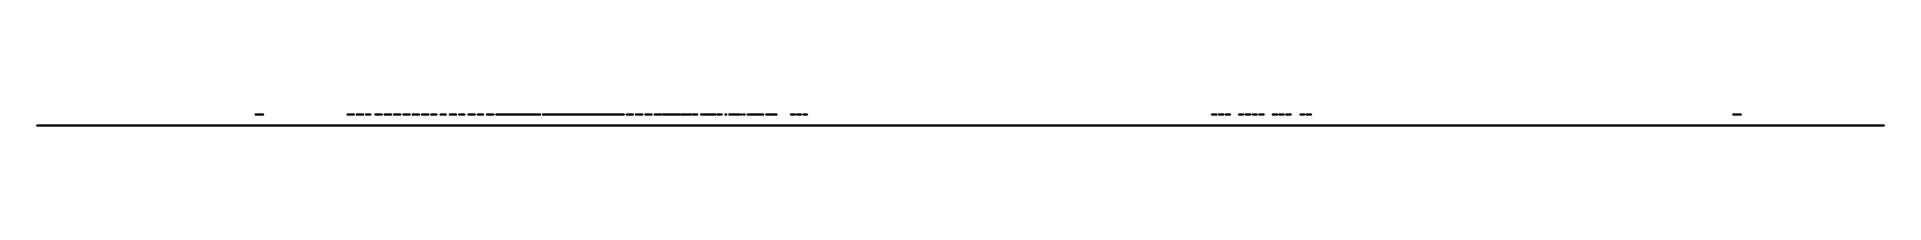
# Model space of a CAD drawing. Extents: x -3500 to 3500, y -22 to 22.
import ezdxf

# ---------------------------------------------------------------- set-up
doc = ezdxf.new("R2010")
doc.units = 0
doc.layers.add('UB3D', color=1, linetype='CONTINUOUS')

msp = doc.modelspace()

# ---------------------------------------------------------------- linework, layer by layer
at = {"layer": 'UB3D', "color": 2}
for points in [[(-2672.915079, 19.685039, -128.377441), (-2671.770433, 22.047244, -129.061181), (-2672.112323, 19.685039, -129.633543)], [(-2672.915079, 19.685039, -128.377441), (-2672.231378, 19.685039, -127.232874), (-2671.770433, 22.047244, -129.061181)], [(-2672.89689, 19.685039, 195.520551), (-2671.619331, 22.047244, 195.139016), (-2671.810118, 19.685039, 194.500197)], [(-2672.89689, 19.685039, 195.520551), (-2672.515394, 19.685039, 196.798031), (-2671.619331, 22.047244, 195.139016)], [(-2672.89689, 19.685039, 196.034961), (-2671.810118, 19.685039, 197.055315), (-2671.619331, 22.047244, 196.416496)], [(-2672.515394, 19.685039, 194.75748), (-2672.89689, 19.685039, 196.034961), (-2671.237835, 22.047244, 195.139016)], [(-2672.89689, 19.685039, 196.034961), (-2671.237835, 22.047244, 195.139016), (-2671.619331, 22.047244, 196.416496)], [(-2672.84378, 19.685039, -160.246063), (-2672.369252, 19.685039, -158.832913), (-2671.898898, 22.047244, -159.305394)], [(-2671.90315, 19.685039, -161.190866), (-2672.84378, 19.685039, -160.246063), (-2670.958268, 22.047244, -160.250197)], [(-2672.84378, 19.685039, -160.246063), (-2670.958268, 22.047244, -160.250197), (-2671.898898, 22.047244, -159.305394)], [(-2672.84378, 19.685039, -164.998425), (-2671.898898, 22.047244, -165.939094), (-2672.369252, 19.685039, -166.411575)], [(-2672.84378, 19.685039, -164.998425), (-2671.90315, 19.685039, -164.053622), (-2671.898898, 22.047244, -165.939094)], [(-2672.84378, 19.685039, -109.046063), (-2672.369252, 19.685039, -107.632913), (-2671.898898, 22.047244, -108.105394)], [(-2671.90315, 19.685039, -109.990866), (-2672.84378, 19.685039, -109.046063), (-2670.958268, 22.047244, -109.050197)], [(-2672.84378, 19.685039, -109.046063), (-2670.958268, 22.047244, -109.050197), (-2671.898898, 22.047244, -108.105394)], [(-2672.84378, 19.685039, -57.846063), (-2672.369252, 19.685039, -56.432913), (-2671.898898, 22.047244, -56.905394)], [(-2671.90315, 19.685039, -58.790866), (-2672.84378, 19.685039, -57.846063), (-2670.958268, 22.047244, -57.850197)], [(-2672.84378, 19.685039, -57.846063), (-2670.958268, 22.047244, -57.850197), (-2671.898898, 22.047244, -56.905394)], [(-2672.84378, 19.685039, 70.153937), (-2672.369252, 19.685039, 71.567087), (-2671.898898, 22.047244, 71.094606)], [(-2671.90315, 19.685039, 69.209134), (-2672.84378, 19.685039, 70.153937), (-2670.958268, 22.047244, 70.149803)], [(-2672.84378, 19.685039, 70.153937), (-2670.958268, 22.047244, 70.149803), (-2671.898898, 22.047244, 71.094606)], [(-2672.84378, 19.685039, 65.401575), (-2671.898898, 22.047244, 64.460906), (-2672.369252, 19.685039, 63.988425)], [(-2672.84378, 19.685039, 65.401575), (-2671.90315, 19.685039, 66.346378), (-2671.898898, 22.047244, 64.460906)], [(-2672.84378, 19.685039, 127.979331), (-2671.898898, 22.047244, 127.038661), (-2672.369252, 19.685039, 126.56622)], [(-2672.84378, 19.685039, 127.979331), (-2671.90315, 19.685039, 128.924213), (-2671.898898, 22.047244, 127.038661)], [(-2672.84378, 19.685039, 172.553937), (-2672.369252, 19.685039, 173.967087), (-2671.898898, 22.047244, 173.494606)], [(-2671.90315, 19.685039, 171.609134), (-2672.84378, 19.685039, 172.553937), (-2670.958268, 22.047244, 172.549803)], [(-2672.84378, 19.685039, 172.553937), (-2670.958268, 22.047244, 172.549803), (-2671.898898, 22.047244, 173.494606)], [(-2672.84378, 19.685039, 167.801575), (-2671.898898, 22.047244, 166.860906), (-2672.369252, 19.685039, 166.388425)], [(-2672.84378, 19.685039, 167.801575), (-2671.90315, 19.685039, 168.746378), (-2671.898898, 22.047244, 166.860906)], [(-2672.095236, 19.685039, -158.444488), (-2672.095236, 22.047244, -159.777795), (-2672.76189, 19.685039, -159.777795)], [(-2672.095236, 22.047244, -159.777795), (-2672.76189, 19.685039, -159.777795), (-2672.095236, 22.047244, -165.466693)], [(-2672.76189, 19.685039, -159.777795), (-2672.095236, 22.047244, -165.466693), (-2672.76189, 19.685039, -165.466693)], [(-2672.095236, 22.047244, -165.466693), (-2672.76189, 19.685039, -165.466693), (-2672.095236, 19.685039, -166.8)], [(-2672.76189, 19.685039, -146.222244), (-2671.428583, 22.047244, -146.222244), (-2671.428583, 19.685039, -146.888898)], [(-2672.76189, 19.685039, -144.888937), (-2671.428583, 19.685039, -144.222283), (-2671.428583, 22.047244, -144.888937)], [(-2672.76189, 19.685039, -146.222244), (-2672.76189, 19.685039, -144.888937), (-2671.428583, 22.047244, -146.222244)], [(-2672.76189, 19.685039, -144.888937), (-2671.428583, 22.047244, -146.222244), (-2671.428583, 22.047244, -144.888937)], [(-2672.76189, 19.685039, -129.155551), (-2671.428583, 22.047244, -129.155551), (-2671.428583, 19.685039, -129.822205)], [(-2672.76189, 19.685039, -127.822244), (-2671.428583, 19.685039, -127.155591), (-2671.428583, 22.047244, -127.822244)], [(-2672.76189, 19.685039, -129.155551), (-2672.76189, 19.685039, -127.822244), (-2671.428583, 22.047244, -129.155551)], [(-2672.76189, 19.685039, -127.822244), (-2671.428583, 22.047244, -129.155551), (-2671.428583, 22.047244, -127.822244)], [(-2672.095236, 19.685039, -107.244488), (-2672.095236, 22.047244, -108.577795), (-2672.76189, 19.685039, -108.577795)], [(-2672.095236, 22.047244, -108.577795), (-2672.76189, 19.685039, -108.577795), (-2672.095236, 22.047244, -119.955591)], [(-2672.76189, 19.685039, -108.577795), (-2672.095236, 22.047244, -119.955591), (-2672.76189, 19.685039, -119.955591)], [(-2672.095236, 22.047244, -119.955591), (-2672.76189, 19.685039, -119.955591), (-2672.095236, 19.685039, -121.288898)], [(-2672.76189, 19.685039, -117.777795), (-2671.428583, 22.047244, -117.777795), (-2671.428583, 19.685039, -118.444449)], [(-2672.76189, 19.685039, -116.444488), (-2671.428583, 19.685039, -115.777835), (-2671.428583, 22.047244, -116.444488)], [(-2672.76189, 19.685039, -117.777795), (-2672.76189, 19.685039, -116.444488), (-2671.428583, 22.047244, -117.777795)], [(-2672.76189, 19.685039, -116.444488), (-2671.428583, 22.047244, -117.777795), (-2671.428583, 22.047244, -116.444488)], [(-2672.095236, 19.685039, -56.044488), (-2672.095236, 22.047244, -57.377795), (-2672.76189, 19.685039, -57.377795)], [(-2672.095236, 22.047244, -57.377795), (-2672.76189, 19.685039, -57.377795), (-2672.095236, 22.047244, -68.755591)], [(-2672.76189, 19.685039, -57.377795), (-2672.095236, 22.047244, -68.755591), (-2672.76189, 19.685039, -68.755591)], [(-2672.095236, 22.047244, -68.755591), (-2672.76189, 19.685039, -68.755591), (-2672.095236, 19.685039, -70.088898)], [(-2672.76189, 19.685039, -66.577795), (-2671.428583, 22.047244, -66.577795), (-2671.428583, 19.685039, -67.244449)], [(-2672.76189, 19.685039, -65.244488), (-2671.428583, 19.685039, -64.577835), (-2671.428583, 22.047244, -65.244488)], [(-2672.76189, 19.685039, -66.577795), (-2672.76189, 19.685039, -65.244488), (-2671.428583, 22.047244, -66.577795)], [(-2672.76189, 19.685039, -65.244488), (-2671.428583, 22.047244, -66.577795), (-2671.428583, 22.047244, -65.244488)], [(-2672.76189, 19.685039, -43.822244), (-2671.428583, 22.047244, -43.822244), (-2671.428583, 19.685039, -44.488898)], [(-2672.76189, 19.685039, -42.488937), (-2671.428583, 19.685039, -41.822283), (-2671.428583, 22.047244, -42.488937)], [(-2672.76189, 19.685039, -43.822244), (-2672.76189, 19.685039, -42.488937), (-2671.428583, 22.047244, -43.822244)], [(-2672.76189, 19.685039, -42.488937), (-2671.428583, 22.047244, -43.822244), (-2671.428583, 22.047244, -42.488937)], [(-2672.76189, 19.685039, -26.755551), (-2671.428583, 22.047244, -26.755551), (-2671.428583, 19.685039, -27.422205)], [(-2672.76189, 19.685039, -25.422244), (-2671.428583, 19.685039, -24.755591), (-2671.428583, 22.047244, -25.422244)], [(-2672.76189, 19.685039, -26.755551), (-2672.76189, 19.685039, -25.422244), (-2671.428583, 22.047244, -26.755551)], [(-2672.76189, 19.685039, -25.422244), (-2671.428583, 22.047244, -26.755551), (-2671.428583, 22.047244, -25.422244)], [(-2672.76189, 19.685039, -9.688898), (-2671.428583, 22.047244, -9.688898), (-2671.428583, 19.685039, -10.355551)], [(-2672.76189, 19.685039, -8.355591), (-2671.428583, 19.685039, -7.688937), (-2671.428583, 22.047244, -8.355591)], [(-2672.76189, 19.685039, -9.688898), (-2672.76189, 19.685039, -8.355591), (-2671.428583, 22.047244, -9.688898)], [(-2672.76189, 19.685039, -8.355591), (-2671.428583, 22.047244, -9.688898), (-2671.428583, 22.047244, -8.355591)], [(-2672.76189, 19.685039, 7.377756), (-2671.428583, 22.047244, 7.377756), (-2671.428583, 19.685039, 6.711102)], [(-2672.76189, 19.685039, 8.711063), (-2671.428583, 19.685039, 9.377717), (-2671.428583, 22.047244, 8.711063)], [(-2672.76189, 19.685039, 7.377756), (-2672.76189, 19.685039, 8.711063), (-2671.428583, 22.047244, 7.377756)], [(-2672.76189, 19.685039, 8.711063), (-2671.428583, 22.047244, 7.377756), (-2671.428583, 22.047244, 8.711063)], [(-2672.76189, 19.685039, 24.444449), (-2671.428583, 22.047244, 24.444449), (-2671.428583, 19.685039, 23.777795)], [(-2672.76189, 19.685039, 25.777756), (-2671.428583, 19.685039, 26.444409), (-2671.428583, 22.047244, 25.777756)], [(-2672.76189, 19.685039, 24.444449), (-2672.76189, 19.685039, 25.777756), (-2671.428583, 22.047244, 24.444449)], [(-2672.76189, 19.685039, 25.777756), (-2671.428583, 22.047244, 24.444449), (-2671.428583, 22.047244, 25.777756)], [(-2672.095236, 19.685039, 71.955512), (-2672.095236, 22.047244, 70.622205), (-2672.76189, 19.685039, 70.622205)], [(-2672.095236, 22.047244, 70.622205), (-2672.76189, 19.685039, 70.622205), (-2672.095236, 22.047244, 64.933307)], [(-2672.76189, 19.685039, 70.622205), (-2672.095236, 22.047244, 64.933307), (-2672.76189, 19.685039, 64.933307)], [(-2672.095236, 22.047244, 64.933307), (-2672.76189, 19.685039, 64.933307), (-2672.095236, 19.685039, 63.6)], [(-2672.76189, 19.685039, 84.177756), (-2671.428583, 22.047244, 84.177756), (-2671.428583, 19.685039, 83.511102)], [(-2672.76189, 19.685039, 85.511063), (-2671.428583, 19.685039, 86.177717), (-2671.428583, 22.047244, 85.511063)], [(-2672.76189, 19.685039, 84.177756), (-2672.76189, 19.685039, 85.511063), (-2671.428583, 22.047244, 84.177756)], [(-2672.76189, 19.685039, 85.511063), (-2671.428583, 22.047244, 84.177756), (-2671.428583, 22.047244, 85.511063)], [(-2672.095236, 19.685039, 103.244409), (-2672.095236, 22.047244, 101.911102), (-2672.76189, 19.685039, 101.911102)], [(-2672.095236, 22.047244, 101.911102), (-2672.76189, 19.685039, 101.911102), (-2672.095236, 22.047244, 84.844409)], [(-2672.76189, 19.685039, 101.911102), (-2672.095236, 22.047244, 84.844409), (-2672.76189, 19.685039, 84.844409)], [(-2672.095236, 22.047244, 84.844409), (-2672.76189, 19.685039, 84.844409), (-2672.095236, 19.685039, 83.511102)], [(-2672.76189, 19.685039, 109.777756), (-2671.428583, 22.047244, 109.777756), (-2671.428583, 19.685039, 109.111102)], [(-2672.76189, 19.685039, 111.111063), (-2671.428583, 19.685039, 111.777717), (-2671.428583, 22.047244, 111.111063)], [(-2672.76189, 19.685039, 109.777756), (-2672.76189, 19.685039, 111.111063), (-2671.428583, 22.047244, 109.777756)], [(-2672.76189, 19.685039, 111.111063), (-2671.428583, 22.047244, 109.777756), (-2671.428583, 22.047244, 111.111063)], [(-2672.095236, 19.685039, 174.355512), (-2672.095236, 22.047244, 173.022205), (-2672.76189, 19.685039, 173.022205)], [(-2672.095236, 22.047244, 173.022205), (-2672.76189, 19.685039, 173.022205), (-2672.095236, 22.047244, 167.333307)], [(-2672.76189, 19.685039, 173.022205), (-2672.095236, 22.047244, 167.333307), (-2672.76189, 19.685039, 167.333307)], [(-2672.095236, 22.047244, 167.333307), (-2672.76189, 19.685039, 167.333307), (-2672.095236, 19.685039, 166)], [(-2672.515394, 19.685039, 196.798031), (-2671.047047, 19.685039, 197.055315), (-2671.237835, 22.047244, 196.416496)], [(-2672.515394, 19.685039, 196.798031), (-2671.619331, 22.047244, 195.139016), (-2671.237835, 22.047244, 196.416496)], [(-2672.515394, 19.685039, 194.75748), (-2671.237835, 22.047244, 195.139016), (-2671.047047, 19.685039, 194.500197)], [(-2672.369252, 19.685039, -158.832913), (-2671.898898, 22.047244, -159.305394), (-2666.654961, 19.685039, -153.144016)], [(-2671.898898, 22.047244, -165.939094), (-2672.369252, 19.685039, -166.411575), (-2666.184606, 22.047244, -171.627992)], [(-2672.369252, 19.685039, -166.411575), (-2666.184606, 22.047244, -171.627992), (-2666.654961, 19.685039, -172.100472)], [(-2672.369252, 19.685039, -107.632913), (-2671.898898, 22.047244, -108.105394), (-2666.654961, 19.685039, -101.944016)], [(-2672.369252, 19.685039, -56.432913), (-2671.898898, 22.047244, -56.905394), (-2666.654961, 19.685039, -50.744016)], [(-2672.369252, 19.685039, 71.567087), (-2671.898898, 22.047244, 71.094606), (-2666.654961, 19.685039, 77.255984)], [(-2671.898898, 22.047244, 64.460906), (-2672.369252, 19.685039, 63.988425), (-2666.184606, 22.047244, 58.772008)], [(-2672.369252, 19.685039, 63.988425), (-2666.184606, 22.047244, 58.772008), (-2666.654961, 19.685039, 58.299528)], [(-2671.898898, 22.047244, 127.038661), (-2672.369252, 19.685039, 126.56622), (-2657.613189, 22.047244, 112.816417)], [(-2672.369252, 19.685039, 126.56622), (-2657.613189, 22.047244, 112.816417), (-2658.083543, 19.685039, 112.343976)], [(-2672.369252, 19.685039, 173.967087), (-2671.898898, 22.047244, 173.494606), (-2666.654961, 19.685039, 179.655984)], [(-2671.898898, 22.047244, 166.860906), (-2672.369252, 19.685039, 166.388425), (-2669.041772, 22.047244, 164.016457)], [(-2672.369252, 19.685039, 166.388425), (-2669.041772, 22.047244, 164.016457), (-2669.512126, 19.685039, 163.543976)], [(-2672.231378, 19.685039, -127.232874), (-2670.744843, 19.685039, -127.344252), (-2671.086732, 22.047244, -127.916614)], [(-2672.231378, 19.685039, -127.232874), (-2671.770433, 22.047244, -129.061181), (-2671.086732, 22.047244, -127.916614)], [(-2671.770433, 22.047244, -129.061181), (-2672.112323, 19.685039, -129.633543), (-2643.199016, 22.047244, -146.127874)], [(-2672.112323, 19.685039, -129.633543), (-2643.199016, 22.047244, -146.127874), (-2643.540906, 19.685039, -146.700236)], [(-2672.095236, 19.685039, -158.444488), (-2670.761929, 19.685039, -158.444488), (-2672.095236, 22.047244, -159.777795)], [(-2670.761929, 19.685039, -158.444488), (-2672.095236, 22.047244, -159.777795), (-2670.761929, 22.047244, -159.777795)], [(-2672.095236, 22.047244, -159.777795), (-2670.761929, 22.047244, -159.777795), (-2672.095236, 22.047244, -165.466693)], [(-2670.761929, 22.047244, -159.777795), (-2672.095236, 22.047244, -165.466693), (-2670.761929, 22.047244, -165.466693)], [(-2672.095236, 22.047244, -165.466693), (-2670.761929, 22.047244, -165.466693), (-2672.095236, 19.685039, -166.8)], [(-2670.761929, 22.047244, -165.466693), (-2672.095236, 19.685039, -166.8), (-2670.761929, 19.685039, -166.8)], [(-2672.095236, 19.685039, -107.244488), (-2670.761929, 19.685039, -107.244488), (-2672.095236, 22.047244, -108.577795)], [(-2670.761929, 19.685039, -107.244488), (-2672.095236, 22.047244, -108.577795), (-2670.761929, 22.047244, -108.577795)], [(-2672.095236, 22.047244, -108.577795), (-2670.761929, 22.047244, -108.577795), (-2672.095236, 22.047244, -119.955591)], [(-2670.761929, 22.047244, -108.577795), (-2672.095236, 22.047244, -119.955591), (-2670.761929, 22.047244, -119.955591)], [(-2672.095236, 22.047244, -119.955591), (-2670.761929, 22.047244, -119.955591), (-2672.095236, 19.685039, -121.288898)], [(-2670.761929, 22.047244, -119.955591), (-2672.095236, 19.685039, -121.288898), (-2670.761929, 19.685039, -121.288898)], [(-2672.095236, 19.685039, -56.044488), (-2670.761929, 19.685039, -56.044488), (-2672.095236, 22.047244, -57.377795)], [(-2670.761929, 19.685039, -56.044488), (-2672.095236, 22.047244, -57.377795), (-2670.761929, 22.047244, -57.377795)], [(-2672.095236, 22.047244, -57.377795), (-2670.761929, 22.047244, -57.377795), (-2672.095236, 22.047244, -68.755591)], [(-2670.761929, 22.047244, -57.377795), (-2672.095236, 22.047244, -68.755591), (-2670.761929, 22.047244, -68.755591)], [(-2672.095236, 22.047244, -68.755591), (-2670.761929, 22.047244, -68.755591), (-2672.095236, 19.685039, -70.088898)], [(-2670.761929, 22.047244, -68.755591), (-2672.095236, 19.685039, -70.088898), (-2670.761929, 19.685039, -70.088898)], [(-2672.095236, 19.685039, 71.955512), (-2670.761929, 19.685039, 71.955512), (-2672.095236, 22.047244, 70.622205)], [(-2670.761929, 19.685039, 71.955512), (-2672.095236, 22.047244, 70.622205), (-2670.761929, 22.047244, 70.622205)], [(-2672.095236, 22.047244, 70.622205), (-2670.761929, 22.047244, 70.622205), (-2672.095236, 22.047244, 64.933307)], [(-2670.761929, 22.047244, 70.622205), (-2672.095236, 22.047244, 64.933307), (-2670.761929, 22.047244, 64.933307)], [(-2672.095236, 22.047244, 64.933307), (-2670.761929, 22.047244, 64.933307), (-2672.095236, 19.685039, 63.6)], [(-2670.761929, 22.047244, 64.933307), (-2672.095236, 19.685039, 63.6), (-2670.761929, 19.685039, 63.6)], [(-2672.095236, 19.685039, 103.244409), (-2670.761929, 19.685039, 103.244409), (-2672.095236, 22.047244, 101.911102)], [(-2670.761929, 19.685039, 103.244409), (-2672.095236, 22.047244, 101.911102), (-2670.761929, 22.047244, 101.911102)], [(-2672.095236, 22.047244, 101.911102), (-2670.761929, 22.047244, 101.911102), (-2672.095236, 22.047244, 84.844409)], [(-2670.761929, 22.047244, 101.911102), (-2672.095236, 22.047244, 84.844409), (-2670.761929, 22.047244, 84.844409)], [(-2672.095236, 22.047244, 84.844409), (-2670.761929, 22.047244, 84.844409), (-2672.095236, 19.685039, 83.511102)], [(-2670.761929, 22.047244, 84.844409), (-2672.095236, 19.685039, 83.511102), (-2670.761929, 19.685039, 83.511102)], [(-2672.095236, 19.685039, 174.355512), (-2670.761929, 19.685039, 174.355512), (-2672.095236, 22.047244, 173.022205)], [(-2670.761929, 19.685039, 174.355512), (-2672.095236, 22.047244, 173.022205), (-2670.761929, 22.047244, 173.022205)], [(-2672.095236, 22.047244, 173.022205), (-2670.761929, 22.047244, 173.022205), (-2672.095236, 22.047244, 167.333307)], [(-2670.761929, 22.047244, 173.022205), (-2672.095236, 22.047244, 167.333307), (-2670.761929, 22.047244, 167.333307)], [(-2672.095236, 22.047244, 167.333307), (-2670.761929, 22.047244, 167.333307), (-2672.095236, 19.685039, 166)], [(-2670.761929, 22.047244, 167.333307), (-2672.095236, 19.685039, 166), (-2670.761929, 19.685039, 166)], [(-2671.90315, 19.685039, -161.190866), (-2670.958268, 22.047244, -160.250197), (-2670.487913, 19.685039, -160.722677)], [(-2671.90315, 19.685039, -164.053622), (-2670.487913, 19.685039, -164.521811), (-2670.958268, 22.047244, -164.994291)], [(-2671.90315, 19.685039, -164.053622), (-2671.898898, 22.047244, -165.939094), (-2670.958268, 22.047244, -164.994291)], [(-2671.90315, 19.685039, -109.990866), (-2670.958268, 22.047244, -109.050197), (-2670.487913, 19.685039, -109.522677)], [(-2671.90315, 19.685039, -58.790866), (-2670.958268, 22.047244, -57.850197), (-2670.487913, 19.685039, -58.322677)], [(-2671.90315, 19.685039, 69.209134), (-2670.958268, 22.047244, 70.149803), (-2670.487913, 19.685039, 69.677323)], [(-2671.90315, 19.685039, 66.346378), (-2670.487913, 19.685039, 65.878189), (-2670.958268, 22.047244, 65.405709)], [(-2671.90315, 19.685039, 66.346378), (-2671.898898, 22.047244, 64.460906), (-2670.958268, 22.047244, 65.405709)], [(-2671.90315, 19.685039, 128.924213), (-2670.487913, 19.685039, 128.455984), (-2670.958268, 22.047244, 127.983543)], [(-2671.90315, 19.685039, 128.924213), (-2671.898898, 22.047244, 127.038661), (-2670.958268, 22.047244, 127.983543)], [(-2671.90315, 19.685039, 171.609134), (-2670.958268, 22.047244, 172.549803), (-2670.487913, 19.685039, 172.077323)], [(-2671.90315, 19.685039, 168.746378), (-2670.487913, 19.685039, 168.278189), (-2670.958268, 22.047244, 167.805709)], [(-2671.90315, 19.685039, 168.746378), (-2671.898898, 22.047244, 166.860906), (-2670.958268, 22.047244, 167.805709)], [(-2671.898898, 22.047244, -159.305394), (-2666.654961, 19.685039, -153.144016), (-2666.184606, 22.047244, -153.616496)], [(-2670.958268, 22.047244, -160.250197), (-2671.898898, 22.047244, -159.305394), (-2665.243976, 22.047244, -154.561299)], [(-2671.898898, 22.047244, -159.305394), (-2665.243976, 22.047244, -154.561299), (-2666.184606, 22.047244, -153.616496)], [(-2671.898898, 22.047244, -165.939094), (-2670.958268, 22.047244, -164.994291), (-2666.184606, 22.047244, -171.627992)], [(-2671.898898, 22.047244, -108.105394), (-2666.654961, 19.685039, -101.944016), (-2666.184606, 22.047244, -102.416496)], [(-2670.958268, 22.047244, -109.050197), (-2671.898898, 22.047244, -108.105394), (-2665.243976, 22.047244, -103.361299)], [(-2671.898898, 22.047244, -108.105394), (-2665.243976, 22.047244, -103.361299), (-2666.184606, 22.047244, -102.416496)], [(-2671.898898, 22.047244, -56.905394), (-2666.654961, 19.685039, -50.744016), (-2666.184606, 22.047244, -51.216496)], [(-2670.958268, 22.047244, -57.850197), (-2671.898898, 22.047244, -56.905394), (-2665.243976, 22.047244, -52.161299)], [(-2671.898898, 22.047244, -56.905394), (-2665.243976, 22.047244, -52.161299), (-2666.184606, 22.047244, -51.216496)], [(-2671.898898, 22.047244, 71.094606), (-2666.654961, 19.685039, 77.255984), (-2666.184606, 22.047244, 76.783504)], [(-2670.958268, 22.047244, 70.149803), (-2671.898898, 22.047244, 71.094606), (-2665.243976, 22.047244, 75.838701)], [(-2671.898898, 22.047244, 71.094606), (-2665.243976, 22.047244, 75.838701), (-2666.184606, 22.047244, 76.783504)], [(-2671.898898, 22.047244, 64.460906), (-2670.958268, 22.047244, 65.405709), (-2666.184606, 22.047244, 58.772008)], [(-2671.898898, 22.047244, 127.038661), (-2670.958268, 22.047244, 127.983543), (-2657.613189, 22.047244, 112.816417)], [(-2671.898898, 22.047244, 173.494606), (-2666.654961, 19.685039, 179.655984), (-2666.184606, 22.047244, 179.183504)], [(-2670.958268, 22.047244, 172.549803), (-2671.898898, 22.047244, 173.494606), (-2665.243976, 22.047244, 178.238701)], [(-2671.898898, 22.047244, 173.494606), (-2665.243976, 22.047244, 178.238701), (-2666.184606, 22.047244, 179.183504)], [(-2671.898898, 22.047244, 166.860906), (-2670.958268, 22.047244, 167.805709), (-2669.041772, 22.047244, 164.016457)], [(-2671.619331, 22.047244, 195.139016), (-2671.810118, 19.685039, 194.500197), (-2643.047913, 22.047244, 186.605669)], [(-2671.810118, 19.685039, 194.500197), (-2643.047913, 22.047244, 186.605669), (-2643.238701, 19.685039, 185.96685)], [(-2671.810118, 19.685039, 197.055315), (-2671.619331, 22.047244, 196.416496), (-2643.238701, 19.685039, 205.588661)], [(-2671.770433, 22.047244, -129.061181), (-2671.086732, 22.047244, -127.916614), (-2643.199016, 22.047244, -146.127874)], [(-2671.619331, 22.047244, 195.139016), (-2671.237835, 22.047244, 196.416496), (-2643.047913, 22.047244, 186.605669)], [(-2671.619331, 22.047244, 196.416496), (-2643.238701, 19.685039, 205.588661), (-2643.047913, 22.047244, 204.949843)], [(-2671.237835, 22.047244, 195.139016), (-2671.619331, 22.047244, 196.416496), (-2642.666417, 22.047244, 203.672362)], [(-2671.619331, 22.047244, 196.416496), (-2642.666417, 22.047244, 203.672362), (-2643.047913, 22.047244, 204.949843)], [(-2671.428583, 22.047244, -146.222244), (-2671.428583, 19.685039, -146.888898), (-2642.857165, 22.047244, -146.222244)], [(-2671.428583, 19.685039, -146.888898), (-2642.857165, 22.047244, -146.222244), (-2642.857165, 19.685039, -146.888898)], [(-2671.428583, 19.685039, -144.222283), (-2671.428583, 22.047244, -144.888937), (-2642.857165, 19.685039, -144.222283)], [(-2671.428583, 22.047244, -144.888937), (-2642.857165, 19.685039, -144.222283), (-2642.857165, 22.047244, -144.888937)], [(-2671.428583, 22.047244, -146.222244), (-2671.428583, 22.047244, -144.888937), (-2642.857165, 22.047244, -146.222244)], [(-2671.428583, 22.047244, -144.888937), (-2642.857165, 22.047244, -146.222244), (-2642.857165, 22.047244, -144.888937)], [(-2671.428583, 22.047244, -129.155551), (-2671.428583, 19.685039, -129.822205), (-2642.857165, 22.047244, -129.155551)], [(-2671.428583, 19.685039, -129.822205), (-2642.857165, 22.047244, -129.155551), (-2642.857165, 19.685039, -129.822205)], [(-2671.428583, 19.685039, -127.155591), (-2671.428583, 22.047244, -127.822244), (-2642.857165, 19.685039, -127.155591)], [(-2671.428583, 22.047244, -127.822244), (-2642.857165, 19.685039, -127.155591), (-2642.857165, 22.047244, -127.822244)], [(-2671.428583, 22.047244, -129.155551), (-2671.428583, 22.047244, -127.822244), (-2642.857165, 22.047244, -129.155551)], [(-2671.428583, 22.047244, -127.822244), (-2642.857165, 22.047244, -129.155551), (-2642.857165, 22.047244, -127.822244)], [(-2671.428583, 22.047244, -117.777795), (-2671.428583, 19.685039, -118.444449), (-2642.857165, 22.047244, -117.777795)], [(-2671.428583, 19.685039, -118.444449), (-2642.857165, 22.047244, -117.777795), (-2642.857165, 19.685039, -118.444449)], [(-2671.428583, 19.685039, -115.777835), (-2671.428583, 22.047244, -116.444488), (-2642.857165, 19.685039, -115.777835)], [(-2671.428583, 22.047244, -116.444488), (-2642.857165, 19.685039, -115.777835), (-2642.857165, 22.047244, -116.444488)], [(-2671.428583, 22.047244, -117.777795), (-2671.428583, 22.047244, -116.444488), (-2642.857165, 22.047244, -117.777795)], [(-2671.428583, 22.047244, -116.444488), (-2642.857165, 22.047244, -117.777795), (-2642.857165, 22.047244, -116.444488)], [(-2671.428583, 22.047244, -66.577795), (-2671.428583, 19.685039, -67.244449), (-2642.857165, 22.047244, -66.577795)], [(-2671.428583, 19.685039, -67.244449), (-2642.857165, 22.047244, -66.577795), (-2642.857165, 19.685039, -67.244449)], [(-2671.428583, 19.685039, -64.577835), (-2671.428583, 22.047244, -65.244488), (-2642.857165, 19.685039, -64.577835)], [(-2671.428583, 22.047244, -65.244488), (-2642.857165, 19.685039, -64.577835), (-2642.857165, 22.047244, -65.244488)], [(-2671.428583, 22.047244, -66.577795), (-2671.428583, 22.047244, -65.244488), (-2642.857165, 22.047244, -66.577795)], [(-2671.428583, 22.047244, -65.244488), (-2642.857165, 22.047244, -66.577795), (-2642.857165, 22.047244, -65.244488)], [(-2671.428583, 22.047244, -43.822244), (-2671.428583, 19.685039, -44.488898), (-2654.285748, 22.047244, -43.822244)], [(-2671.428583, 19.685039, -44.488898), (-2654.285748, 22.047244, -43.822244), (-2654.285748, 19.685039, -44.488898)], [(-2671.428583, 19.685039, -41.822283), (-2671.428583, 22.047244, -42.488937), (-2654.285748, 19.685039, -41.822283)], [(-2671.428583, 22.047244, -42.488937), (-2654.285748, 19.685039, -41.822283), (-2654.285748, 22.047244, -42.488937)], [(-2671.428583, 22.047244, -43.822244), (-2671.428583, 22.047244, -42.488937), (-2654.285748, 22.047244, -43.822244)], [(-2671.428583, 22.047244, -42.488937), (-2654.285748, 22.047244, -43.822244), (-2654.285748, 22.047244, -42.488937)], [(-2671.428583, 22.047244, -26.755551), (-2671.428583, 19.685039, -27.422205), (-2654.285748, 22.047244, -26.755551)], [(-2671.428583, 19.685039, -27.422205), (-2654.285748, 22.047244, -26.755551), (-2654.285748, 19.685039, -27.422205)], [(-2671.428583, 19.685039, -24.755591), (-2671.428583, 22.047244, -25.422244), (-2654.285748, 19.685039, -24.755591)], [(-2671.428583, 22.047244, -25.422244), (-2654.285748, 19.685039, -24.755591), (-2654.285748, 22.047244, -25.422244)], [(-2671.428583, 22.047244, -26.755551), (-2671.428583, 22.047244, -25.422244), (-2654.285748, 22.047244, -26.755551)], [(-2671.428583, 22.047244, -25.422244), (-2654.285748, 22.047244, -26.755551), (-2654.285748, 22.047244, -25.422244)], [(-2671.428583, 22.047244, -9.688898), (-2671.428583, 19.685039, -10.355551), (-2642.857165, 22.047244, -9.688898)], [(-2671.428583, 19.685039, -10.355551), (-2642.857165, 22.047244, -9.688898), (-2642.857165, 19.685039, -10.355551)], [(-2671.428583, 19.685039, -7.688937), (-2671.428583, 22.047244, -8.355591), (-2642.857165, 19.685039, -7.688937)], [(-2671.428583, 22.047244, -8.355591), (-2642.857165, 19.685039, -7.688937), (-2642.857165, 22.047244, -8.355591)], [(-2671.428583, 22.047244, -9.688898), (-2671.428583, 22.047244, -8.355591), (-2642.857165, 22.047244, -9.688898)], [(-2671.428583, 22.047244, -8.355591), (-2642.857165, 22.047244, -9.688898), (-2642.857165, 22.047244, -8.355591)], [(-2671.428583, 22.047244, 7.377756), (-2671.428583, 19.685039, 6.711102), (-2654.285748, 22.047244, 7.377756)], [(-2671.428583, 19.685039, 6.711102), (-2654.285748, 22.047244, 7.377756), (-2654.285748, 19.685039, 6.711102)], [(-2671.428583, 19.685039, 9.377717), (-2671.428583, 22.047244, 8.711063), (-2654.285748, 19.685039, 9.377717)], [(-2671.428583, 22.047244, 8.711063), (-2654.285748, 19.685039, 9.377717), (-2654.285748, 22.047244, 8.711063)], [(-2671.428583, 22.047244, 7.377756), (-2671.428583, 22.047244, 8.711063), (-2654.285748, 22.047244, 7.377756)], [(-2671.428583, 22.047244, 8.711063), (-2654.285748, 22.047244, 7.377756), (-2654.285748, 22.047244, 8.711063)], [(-2671.428583, 22.047244, 24.444449), (-2671.428583, 19.685039, 23.777795), (-2654.285748, 22.047244, 24.444449)], [(-2671.428583, 19.685039, 23.777795), (-2654.285748, 22.047244, 24.444449), (-2654.285748, 19.685039, 23.777795)], [(-2671.428583, 19.685039, 26.444409), (-2671.428583, 22.047244, 25.777756), (-2654.285748, 19.685039, 26.444409)], [(-2671.428583, 22.047244, 25.777756), (-2654.285748, 19.685039, 26.444409), (-2654.285748, 22.047244, 25.777756)], [(-2671.428583, 22.047244, 24.444449), (-2671.428583, 22.047244, 25.777756), (-2654.285748, 22.047244, 24.444449)], [(-2671.428583, 22.047244, 25.777756), (-2654.285748, 22.047244, 24.444449), (-2654.285748, 22.047244, 25.777756)], [(-2671.428583, 22.047244, 84.177756), (-2671.428583, 19.685039, 83.511102), (-2642.857165, 22.047244, 84.177756)], [(-2671.428583, 19.685039, 83.511102), (-2642.857165, 22.047244, 84.177756), (-2642.857165, 19.685039, 83.511102)], [(-2671.428583, 19.685039, 86.177717), (-2671.428583, 22.047244, 85.511063), (-2642.857165, 19.685039, 86.177717)], [(-2671.428583, 22.047244, 85.511063), (-2642.857165, 19.685039, 86.177717), (-2642.857165, 22.047244, 85.511063)], [(-2671.428583, 22.047244, 84.177756), (-2671.428583, 22.047244, 85.511063), (-2642.857165, 22.047244, 84.177756)], [(-2671.428583, 22.047244, 85.511063), (-2642.857165, 22.047244, 84.177756), (-2642.857165, 22.047244, 85.511063)], [(-2671.428583, 22.047244, 109.777756), (-2671.428583, 19.685039, 109.111102), (-2642.857165, 22.047244, 109.777756)], [(-2671.428583, 19.685039, 109.111102), (-2642.857165, 22.047244, 109.777756), (-2642.857165, 19.685039, 109.111102)], [(-2671.428583, 19.685039, 111.777717), (-2671.428583, 22.047244, 111.111063), (-2642.857165, 19.685039, 111.777717)], [(-2671.428583, 22.047244, 111.111063), (-2642.857165, 19.685039, 111.777717), (-2642.857165, 22.047244, 111.111063)], [(-2671.428583, 22.047244, 109.777756), (-2671.428583, 22.047244, 111.111063), (-2642.857165, 22.047244, 109.777756)], [(-2671.428583, 22.047244, 111.111063), (-2642.857165, 22.047244, 109.777756), (-2642.857165, 22.047244, 111.111063)], [(-2671.047047, 19.685039, 197.055315), (-2671.237835, 22.047244, 196.416496), (-2642.47563, 19.685039, 188.521969)], [(-2671.237835, 22.047244, 196.416496), (-2642.47563, 19.685039, 188.521969), (-2642.666417, 22.047244, 187.88315)], [(-2671.237835, 22.047244, 196.416496), (-2643.047913, 22.047244, 186.605669), (-2642.666417, 22.047244, 187.88315)], [(-2671.237835, 22.047244, 195.139016), (-2671.047047, 19.685039, 194.500197), (-2642.666417, 22.047244, 203.672362)], [(-2670.744843, 19.685039, -127.344252), (-2671.086732, 22.047244, -127.916614), (-2642.173425, 19.685039, -144.410945)], [(-2671.086732, 22.047244, -127.916614), (-2642.173425, 19.685039, -144.410945), (-2642.515315, 22.047244, -144.983307)], [(-2671.086732, 22.047244, -127.916614), (-2643.199016, 22.047244, -146.127874), (-2642.515315, 22.047244, -144.983307)], [(-2671.047047, 19.685039, 194.500197), (-2642.666417, 22.047244, 203.672362), (-2642.47563, 19.685039, 203.033543)], [(-2670.958268, 22.047244, -160.250197), (-2670.487913, 19.685039, -160.722677), (-2665.243976, 22.047244, -154.561299)], [(-2670.487913, 19.685039, -164.521811), (-2670.958268, 22.047244, -164.994291), (-2664.773622, 19.685039, -170.210709)], [(-2670.958268, 22.047244, -164.994291), (-2664.773622, 19.685039, -170.210709), (-2665.243976, 22.047244, -170.683189)], [(-2670.958268, 22.047244, -164.994291), (-2666.184606, 22.047244, -171.627992), (-2665.243976, 22.047244, -170.683189)], [(-2670.958268, 22.047244, -109.050197), (-2670.487913, 19.685039, -109.522677), (-2665.243976, 22.047244, -103.361299)], [(-2670.958268, 22.047244, -57.850197), (-2670.487913, 19.685039, -58.322677), (-2665.243976, 22.047244, -52.161299)], [(-2670.958268, 22.047244, 70.149803), (-2670.487913, 19.685039, 69.677323), (-2665.243976, 22.047244, 75.838701)], [(-2670.487913, 19.685039, 65.878189), (-2670.958268, 22.047244, 65.405709), (-2664.773622, 19.685039, 60.189291)], [(-2670.958268, 22.047244, 65.405709), (-2664.773622, 19.685039, 60.189291), (-2665.243976, 22.047244, 59.716811)], [(-2670.958268, 22.047244, 65.405709), (-2666.184606, 22.047244, 58.772008), (-2665.243976, 22.047244, 59.716811)], [(-2670.487913, 19.685039, 128.455984), (-2670.958268, 22.047244, 127.983543), (-2656.202205, 19.685039, 114.23374)], [(-2670.958268, 22.047244, 127.983543), (-2656.202205, 19.685039, 114.23374), (-2656.672559, 22.047244, 113.761299)], [(-2670.958268, 22.047244, 127.983543), (-2657.613189, 22.047244, 112.816417), (-2656.672559, 22.047244, 113.761299)], [(-2670.958268, 22.047244, 172.549803), (-2670.487913, 19.685039, 172.077323), (-2665.243976, 22.047244, 178.238701)], [(-2670.487913, 19.685039, 168.278189), (-2670.958268, 22.047244, 167.805709), (-2667.630787, 19.685039, 165.43374)], [(-2670.958268, 22.047244, 167.805709), (-2667.630787, 19.685039, 165.43374), (-2668.101142, 22.047244, 164.96126)], [(-2670.958268, 22.047244, 167.805709), (-2669.041772, 22.047244, 164.016457), (-2668.101142, 22.047244, 164.96126)], [(-2670.761929, 19.685039, -158.444488), (-2670.095276, 19.685039, -159.777795), (-2670.761929, 22.047244, -159.777795)], [(-2670.095276, 19.685039, -159.777795), (-2670.761929, 22.047244, -159.777795), (-2670.095276, 19.685039, -165.466693)], [(-2670.761929, 22.047244, -159.777795), (-2670.095276, 19.685039, -165.466693), (-2670.761929, 22.047244, -165.466693)], [(-2670.095276, 19.685039, -165.466693), (-2670.761929, 22.047244, -165.466693), (-2670.761929, 19.685039, -166.8)], [(-2670.761929, 19.685039, -107.244488), (-2670.095276, 19.685039, -108.577795), (-2670.761929, 22.047244, -108.577795)], [(-2670.095276, 19.685039, -108.577795), (-2670.761929, 22.047244, -108.577795), (-2670.095276, 19.685039, -119.955591)], [(-2670.761929, 22.047244, -108.577795), (-2670.095276, 19.685039, -119.955591), (-2670.761929, 22.047244, -119.955591)], [(-2670.095276, 19.685039, -119.955591), (-2670.761929, 22.047244, -119.955591), (-2670.761929, 19.685039, -121.288898)], [(-2670.761929, 19.685039, -56.044488), (-2670.095276, 19.685039, -57.377795), (-2670.761929, 22.047244, -57.377795)], [(-2670.095276, 19.685039, -57.377795), (-2670.761929, 22.047244, -57.377795), (-2670.095276, 19.685039, -68.755591)], [(-2670.761929, 22.047244, -57.377795), (-2670.095276, 19.685039, -68.755591), (-2670.761929, 22.047244, -68.755591)], [(-2670.095276, 19.685039, -68.755591), (-2670.761929, 22.047244, -68.755591), (-2670.761929, 19.685039, -70.088898)], [(-2670.761929, 19.685039, 71.955512), (-2670.095276, 19.685039, 70.622205), (-2670.761929, 22.047244, 70.622205)], [(-2670.095276, 19.685039, 70.622205), (-2670.761929, 22.047244, 70.622205), (-2670.095276, 19.685039, 64.933307)], [(-2670.761929, 22.047244, 70.622205), (-2670.095276, 19.685039, 64.933307), (-2670.761929, 22.047244, 64.933307)], [(-2670.095276, 19.685039, 64.933307), (-2670.761929, 22.047244, 64.933307), (-2670.761929, 19.685039, 63.6)], [(-2670.761929, 19.685039, 103.244409), (-2670.095276, 19.685039, 101.911102), (-2670.761929, 22.047244, 101.911102)], [(-2670.095276, 19.685039, 101.911102), (-2670.761929, 22.047244, 101.911102), (-2670.095276, 19.685039, 84.844409)], [(-2670.761929, 22.047244, 101.911102), (-2670.095276, 19.685039, 84.844409), (-2670.761929, 22.047244, 84.844409)], [(-2670.095276, 19.685039, 84.844409), (-2670.761929, 22.047244, 84.844409), (-2670.761929, 19.685039, 83.511102)], [(-2670.761929, 19.685039, 174.355512), (-2670.095276, 19.685039, 173.022205), (-2670.761929, 22.047244, 173.022205)], [(-2670.095276, 19.685039, 173.022205), (-2670.761929, 22.047244, 173.022205), (-2670.095276, 19.685039, 167.333307)], [(-2670.761929, 22.047244, 173.022205), (-2670.095276, 19.685039, 167.333307), (-2670.761929, 22.047244, 167.333307)], [(-2670.095276, 19.685039, 167.333307), (-2670.761929, 22.047244, 167.333307), (-2670.761929, 19.685039, 166)], [(-2670.487913, 19.685039, -160.722677), (-2665.243976, 22.047244, -154.561299), (-2664.773622, 19.685039, -155.03378)], [(-2670.487913, 19.685039, -109.522677), (-2665.243976, 22.047244, -103.361299), (-2664.773622, 19.685039, -103.83378)], [(-2670.487913, 19.685039, -58.322677), (-2665.243976, 22.047244, -52.161299), (-2664.773622, 19.685039, -52.63378)], [(-2670.487913, 19.685039, 69.677323), (-2665.243976, 22.047244, 75.838701), (-2664.773622, 19.685039, 75.36622)], [(-2670.487913, 19.685039, 172.077323), (-2665.243976, 22.047244, 178.238701), (-2664.773622, 19.685039, 177.76622)], [(-2669.041772, 22.047244, 164.016457), (-2669.512126, 19.685039, 163.543976), (-2668.09689, 19.685039, 163.075787)], [(-2669.041772, 22.047244, 164.016457), (-2668.101142, 22.047244, 164.96126), (-2668.09689, 19.685039, 163.075787)], [(-2667.630787, 19.685039, 165.43374), (-2668.101142, 22.047244, 164.96126), (-2667.15626, 19.685039, 164.020591)], [(-2668.101142, 22.047244, 164.96126), (-2668.09689, 19.685039, 163.075787), (-2667.15626, 19.685039, 164.020591)], [(-2667.047598, 19.685039, -154.755551), (-2665.714291, 22.047244, -154.755551), (-2665.714291, 19.685039, -155.422205)], [(-2667.047598, 19.685039, -153.422244), (-2665.714291, 19.685039, -152.755591), (-2665.714291, 22.047244, -153.422244)], [(-2667.047598, 19.685039, -154.755551), (-2667.047598, 19.685039, -153.422244), (-2665.714291, 22.047244, -154.755551)], [(-2667.047598, 19.685039, -153.422244), (-2665.714291, 22.047244, -154.755551), (-2665.714291, 22.047244, -153.422244)], [(-2667.047598, 19.685039, -171.822244), (-2665.714291, 22.047244, -171.822244), (-2665.714291, 19.685039, -172.488898)], [(-2667.047598, 19.685039, -170.488937), (-2665.714291, 19.685039, -169.822283), (-2665.714291, 22.047244, -170.488937)], [(-2667.047598, 19.685039, -171.822244), (-2667.047598, 19.685039, -170.488937), (-2665.714291, 22.047244, -171.822244)], [(-2667.047598, 19.685039, -170.488937), (-2665.714291, 22.047244, -171.822244), (-2665.714291, 22.047244, -170.488937)], [(-2667.047598, 19.685039, -103.555551), (-2665.714291, 22.047244, -103.555551), (-2665.714291, 19.685039, -104.222205)], [(-2667.047598, 19.685039, -102.222244), (-2665.714291, 19.685039, -101.555591), (-2665.714291, 22.047244, -102.222244)], [(-2667.047598, 19.685039, -103.555551), (-2667.047598, 19.685039, -102.222244), (-2665.714291, 22.047244, -103.555551)], [(-2667.047598, 19.685039, -102.222244), (-2665.714291, 22.047244, -103.555551), (-2665.714291, 22.047244, -102.222244)], [(-2667.047598, 19.685039, -52.355551), (-2665.714291, 22.047244, -52.355551), (-2665.714291, 19.685039, -53.022205)], [(-2667.047598, 19.685039, -51.022244), (-2665.714291, 19.685039, -50.355591), (-2665.714291, 22.047244, -51.022244)], [(-2667.047598, 19.685039, -52.355551), (-2667.047598, 19.685039, -51.022244), (-2665.714291, 22.047244, -52.355551)], [(-2667.047598, 19.685039, -51.022244), (-2665.714291, 22.047244, -52.355551), (-2665.714291, 22.047244, -51.022244)], [(-2667.047598, 19.685039, 58.577756), (-2665.714291, 22.047244, 58.577756), (-2665.714291, 19.685039, 57.911102)], [(-2667.047598, 19.685039, 59.911063), (-2665.714291, 19.685039, 60.577717), (-2665.714291, 22.047244, 59.911063)], [(-2667.047598, 19.685039, 58.577756), (-2667.047598, 19.685039, 59.911063), (-2665.714291, 22.047244, 58.577756)], [(-2667.047598, 19.685039, 59.911063), (-2665.714291, 22.047244, 58.577756), (-2665.714291, 22.047244, 59.911063)], [(-2667.047598, 19.685039, 178.044449), (-2665.714291, 22.047244, 178.044449), (-2665.714291, 19.685039, 177.377795)], [(-2667.047598, 19.685039, 179.377756), (-2665.714291, 19.685039, 180.044409), (-2665.714291, 22.047244, 179.377756)], [(-2667.047598, 19.685039, 178.044449), (-2667.047598, 19.685039, 179.377756), (-2665.714291, 22.047244, 178.044449)], [(-2667.047598, 19.685039, 179.377756), (-2665.714291, 22.047244, 178.044449), (-2665.714291, 22.047244, 179.377756)], [(-2666.654961, 19.685039, -153.144016), (-2666.184606, 22.047244, -153.616496), (-2665.239724, 19.685039, -152.675827)], [(-2666.184606, 22.047244, -171.627992), (-2666.654961, 19.685039, -172.100472), (-2665.239724, 19.685039, -172.568661)], [(-2666.654961, 19.685039, -101.944016), (-2666.184606, 22.047244, -102.416496), (-2665.239724, 19.685039, -101.475827)], [(-2666.654961, 19.685039, -50.744016), (-2666.184606, 22.047244, -51.216496), (-2665.239724, 19.685039, -50.275827)], [(-2666.654961, 19.685039, 77.255984), (-2666.184606, 22.047244, 76.783504), (-2665.239724, 19.685039, 77.724173)], [(-2666.184606, 22.047244, 58.772008), (-2666.654961, 19.685039, 58.299528), (-2665.239724, 19.685039, 57.831339)], [(-2666.654961, 19.685039, 179.655984), (-2666.184606, 22.047244, 179.183504), (-2665.239724, 19.685039, 180.124173)], [(-2665.243976, 22.047244, -154.561299), (-2666.184606, 22.047244, -153.616496), (-2664.299094, 19.685039, -153.62063)], [(-2666.184606, 22.047244, -153.616496), (-2664.299094, 19.685039, -153.62063), (-2665.239724, 19.685039, -152.675827)], [(-2666.184606, 22.047244, -171.627992), (-2665.243976, 22.047244, -170.683189), (-2665.239724, 19.685039, -172.568661)], [(-2665.243976, 22.047244, -103.361299), (-2666.184606, 22.047244, -102.416496), (-2664.299094, 19.685039, -102.42063)], [(-2666.184606, 22.047244, -102.416496), (-2664.299094, 19.685039, -102.42063), (-2665.239724, 19.685039, -101.475827)], [(-2665.243976, 22.047244, -52.161299), (-2666.184606, 22.047244, -51.216496), (-2664.299094, 19.685039, -51.22063)], [(-2666.184606, 22.047244, -51.216496), (-2664.299094, 19.685039, -51.22063), (-2665.239724, 19.685039, -50.275827)], [(-2665.243976, 22.047244, 75.838701), (-2666.184606, 22.047244, 76.783504), (-2664.299094, 19.685039, 76.77937)], [(-2666.184606, 22.047244, 76.783504), (-2664.299094, 19.685039, 76.77937), (-2665.239724, 19.685039, 77.724173)], [(-2666.184606, 22.047244, 58.772008), (-2665.243976, 22.047244, 59.716811), (-2665.239724, 19.685039, 57.831339)], [(-2665.243976, 22.047244, 178.238701), (-2666.184606, 22.047244, 179.183504), (-2664.299094, 19.685039, 179.17937)], [(-2666.184606, 22.047244, 179.183504), (-2664.299094, 19.685039, 179.17937), (-2665.239724, 19.685039, 180.124173)], [(-2665.714291, 22.047244, -154.755551), (-2665.714291, 19.685039, -155.422205), (-2657.142874, 22.047244, -154.755551)], [(-2665.714291, 19.685039, -155.422205), (-2657.142874, 22.047244, -154.755551), (-2657.142874, 19.685039, -155.422205)], [(-2665.714291, 19.685039, -152.755591), (-2665.714291, 22.047244, -153.422244), (-2657.142874, 19.685039, -152.755591)], [(-2665.714291, 22.047244, -153.422244), (-2657.142874, 19.685039, -152.755591), (-2657.142874, 22.047244, -153.422244)], [(-2665.714291, 22.047244, -154.755551), (-2665.714291, 22.047244, -153.422244), (-2657.142874, 22.047244, -154.755551)], [(-2665.714291, 22.047244, -153.422244), (-2657.142874, 22.047244, -154.755551), (-2657.142874, 22.047244, -153.422244)], [(-2665.714291, 22.047244, -171.822244), (-2665.714291, 19.685039, -172.488898), (-2648.571457, 22.047244, -171.822244)], [(-2665.714291, 19.685039, -172.488898), (-2648.571457, 22.047244, -171.822244), (-2648.571457, 19.685039, -172.488898)], [(-2665.714291, 19.685039, -169.822283), (-2665.714291, 22.047244, -170.488937), (-2648.571457, 19.685039, -169.822283)], [(-2665.714291, 22.047244, -170.488937), (-2648.571457, 19.685039, -169.822283), (-2648.571457, 22.047244, -170.488937)], [(-2665.714291, 22.047244, -171.822244), (-2665.714291, 22.047244, -170.488937), (-2648.571457, 22.047244, -171.822244)], [(-2665.714291, 22.047244, -170.488937), (-2648.571457, 22.047244, -171.822244), (-2648.571457, 22.047244, -170.488937)], [(-2665.714291, 22.047244, -103.555551), (-2665.714291, 19.685039, -104.222205), (-2648.571457, 22.047244, -103.555551)], [(-2665.714291, 19.685039, -104.222205), (-2648.571457, 22.047244, -103.555551), (-2648.571457, 19.685039, -104.222205)], [(-2665.714291, 19.685039, -101.555591), (-2665.714291, 22.047244, -102.222244), (-2648.571457, 19.685039, -101.555591)], [(-2665.714291, 22.047244, -102.222244), (-2648.571457, 19.685039, -101.555591), (-2648.571457, 22.047244, -102.222244)], [(-2665.714291, 22.047244, -103.555551), (-2665.714291, 22.047244, -102.222244), (-2648.571457, 22.047244, -103.555551)], [(-2665.714291, 22.047244, -102.222244), (-2648.571457, 22.047244, -103.555551), (-2648.571457, 22.047244, -102.222244)], [(-2665.714291, 22.047244, -52.355551), (-2665.714291, 19.685039, -53.022205), (-2648.571457, 22.047244, -52.355551)], [(-2665.714291, 19.685039, -53.022205), (-2648.571457, 22.047244, -52.355551), (-2648.571457, 19.685039, -53.022205)], [(-2665.714291, 19.685039, -50.355591), (-2665.714291, 22.047244, -51.022244), (-2648.571457, 19.685039, -50.355591)], [(-2665.714291, 22.047244, -51.022244), (-2648.571457, 19.685039, -50.355591), (-2648.571457, 22.047244, -51.022244)], [(-2665.714291, 22.047244, -52.355551), (-2665.714291, 22.047244, -51.022244), (-2648.571457, 22.047244, -52.355551)], [(-2665.714291, 22.047244, -51.022244), (-2648.571457, 22.047244, -52.355551), (-2648.571457, 22.047244, -51.022244)], [(-2665.714291, 22.047244, 58.577756), (-2665.714291, 19.685039, 57.911102), (-2648.571457, 22.047244, 58.577756)], [(-2665.714291, 19.685039, 57.911102), (-2648.571457, 22.047244, 58.577756), (-2648.571457, 19.685039, 57.911102)], [(-2665.714291, 19.685039, 60.577717), (-2665.714291, 22.047244, 59.911063), (-2648.571457, 19.685039, 60.577717)], [(-2665.714291, 22.047244, 59.911063), (-2648.571457, 19.685039, 60.577717), (-2648.571457, 22.047244, 59.911063)], [(-2665.714291, 22.047244, 58.577756), (-2665.714291, 22.047244, 59.911063), (-2648.571457, 22.047244, 58.577756)], [(-2665.714291, 22.047244, 59.911063), (-2648.571457, 22.047244, 58.577756), (-2648.571457, 22.047244, 59.911063)], [(-2665.714291, 22.047244, 178.044449), (-2665.714291, 19.685039, 177.377795), (-2660.000039, 22.047244, 178.044449)], [(-2665.714291, 19.685039, 177.377795), (-2660.000039, 22.047244, 178.044449), (-2660.000039, 19.685039, 177.377795)], [(-2665.714291, 19.685039, 180.044409), (-2665.714291, 22.047244, 179.377756), (-2660.000039, 19.685039, 180.044409)], [(-2665.714291, 22.047244, 179.377756), (-2660.000039, 19.685039, 180.044409), (-2660.000039, 22.047244, 179.377756)], [(-2665.714291, 22.047244, 178.044449), (-2665.714291, 22.047244, 179.377756), (-2660.000039, 22.047244, 178.044449)], [(-2665.714291, 22.047244, 179.377756), (-2660.000039, 22.047244, 178.044449), (-2660.000039, 22.047244, 179.377756)], [(-2665.243976, 22.047244, -154.561299), (-2664.773622, 19.685039, -155.03378), (-2664.299094, 19.685039, -153.62063)], [(-2664.773622, 19.685039, -170.210709), (-2665.243976, 22.047244, -170.683189), (-2664.299094, 19.685039, -171.623858)], [(-2665.243976, 22.047244, -170.683189), (-2665.239724, 19.685039, -172.568661), (-2664.299094, 19.685039, -171.623858)], [(-2665.243976, 22.047244, -103.361299), (-2664.773622, 19.685039, -103.83378), (-2664.299094, 19.685039, -102.42063)], [(-2665.243976, 22.047244, -52.161299), (-2664.773622, 19.685039, -52.63378), (-2664.299094, 19.685039, -51.22063)], [(-2665.243976, 22.047244, 75.838701), (-2664.773622, 19.685039, 75.36622), (-2664.299094, 19.685039, 76.77937)], [(-2664.773622, 19.685039, 60.189291), (-2665.243976, 22.047244, 59.716811), (-2664.299094, 19.685039, 58.776142)], [(-2665.243976, 22.047244, 59.716811), (-2665.239724, 19.685039, 57.831339), (-2664.299094, 19.685039, 58.776142)], [(-2665.243976, 22.047244, 178.238701), (-2664.773622, 19.685039, 177.76622), (-2664.299094, 19.685039, 179.17937)], [(-2663.523819, 19.685039, -24.755591), (-2663.523819, 22.047244, -26.088898), (-2664.190472, 19.685039, -26.088898)], [(-2663.523819, 22.047244, -26.088898), (-2664.190472, 19.685039, -26.088898), (-2663.523819, 22.047244, -43.155591)], [(-2664.190472, 19.685039, -26.088898), (-2663.523819, 22.047244, -43.155591), (-2664.190472, 19.685039, -43.155591)], [(-2663.523819, 22.047244, -43.155591), (-2664.190472, 19.685039, -43.155591), (-2663.523819, 19.685039, -44.488898)], [(-2663.523819, 19.685039, 26.444409), (-2663.523819, 22.047244, 25.111102), (-2664.190472, 19.685039, 25.111102)], [(-2663.523819, 22.047244, 25.111102), (-2664.190472, 19.685039, 25.111102), (-2663.523819, 22.047244, 8.044409)], [(-2664.190472, 19.685039, 25.111102), (-2663.523819, 22.047244, 8.044409), (-2664.190472, 19.685039, 8.044409)], [(-2663.523819, 22.047244, 8.044409), (-2664.190472, 19.685039, 8.044409), (-2663.523819, 19.685039, 6.711102)], [(-2663.523819, 19.685039, -24.755591), (-2662.190512, 19.685039, -24.755591), (-2663.523819, 22.047244, -26.088898)], [(-2662.190512, 19.685039, -24.755591), (-2663.523819, 22.047244, -26.088898), (-2662.190512, 22.047244, -26.088898)], [(-2663.523819, 22.047244, -26.088898), (-2662.190512, 22.047244, -26.088898), (-2663.523819, 22.047244, -43.155591)], [(-2662.190512, 22.047244, -26.088898), (-2663.523819, 22.047244, -43.155591), (-2662.190512, 22.047244, -43.155591)], [(-2663.523819, 22.047244, -43.155591), (-2662.190512, 22.047244, -43.155591), (-2663.523819, 19.685039, -44.488898)], [(-2662.190512, 22.047244, -43.155591), (-2663.523819, 19.685039, -44.488898), (-2662.190512, 19.685039, -44.488898)], [(-2663.523819, 19.685039, 26.444409), (-2662.190512, 19.685039, 26.444409), (-2663.523819, 22.047244, 25.111102)], [(-2662.190512, 19.685039, 26.444409), (-2663.523819, 22.047244, 25.111102), (-2662.190512, 22.047244, 25.111102)], [(-2663.523819, 22.047244, 25.111102), (-2662.190512, 22.047244, 25.111102), (-2663.523819, 22.047244, 8.044409)], [(-2662.190512, 22.047244, 25.111102), (-2663.523819, 22.047244, 8.044409), (-2662.190512, 22.047244, 8.044409)], [(-2663.523819, 22.047244, 8.044409), (-2662.190512, 22.047244, 8.044409), (-2663.523819, 19.685039, 6.711102)], [(-2662.190512, 22.047244, 8.044409), (-2663.523819, 19.685039, 6.711102), (-2662.190512, 19.685039, 6.711102)], [(-2662.190512, 19.685039, -24.755591), (-2661.523858, 19.685039, -26.088898), (-2662.190512, 22.047244, -26.088898)], [(-2661.523858, 19.685039, -26.088898), (-2662.190512, 22.047244, -26.088898), (-2661.523858, 19.685039, -43.155591)], [(-2662.190512, 22.047244, -26.088898), (-2661.523858, 19.685039, -43.155591), (-2662.190512, 22.047244, -43.155591)], [(-2661.523858, 19.685039, -43.155591), (-2662.190512, 22.047244, -43.155591), (-2662.190512, 19.685039, -44.488898)], [(-2662.190512, 19.685039, 26.444409), (-2661.523858, 19.685039, 25.111102), (-2662.190512, 22.047244, 25.111102)], [(-2661.523858, 19.685039, 25.111102), (-2662.190512, 22.047244, 25.111102), (-2661.523858, 19.685039, 8.044409)], [(-2662.190512, 22.047244, 25.111102), (-2661.523858, 19.685039, 8.044409), (-2662.190512, 22.047244, 8.044409)], [(-2661.523858, 19.685039, 8.044409), (-2662.190512, 22.047244, 8.044409), (-2662.190512, 19.685039, 6.711102)], [(-2661.415236, 19.685039, 179.17937), (-2660.470354, 22.047244, 178.238701), (-2660.940709, 19.685039, 177.76622)], [(-2661.415236, 19.685039, 179.17937), (-2660.474606, 19.685039, 180.124173), (-2660.470354, 22.047244, 178.238701)], [(-2660.470354, 22.047244, 178.238701), (-2660.940709, 19.685039, 177.76622), (-2657.613189, 22.047244, 175.394252)], [(-2660.940709, 19.685039, 177.76622), (-2657.613189, 22.047244, 175.394252), (-2658.083543, 19.685039, 174.921772)], [(-2660.474606, 19.685039, 180.124173), (-2659.05937, 19.685039, 179.655984), (-2659.529724, 22.047244, 179.183504)], [(-2660.474606, 19.685039, 180.124173), (-2660.470354, 22.047244, 178.238701), (-2659.529724, 22.047244, 179.183504)], [(-2660.470354, 22.047244, 178.238701), (-2659.529724, 22.047244, 179.183504), (-2657.613189, 22.047244, 175.394252)], [(-2660.000039, 22.047244, 178.044449), (-2660.000039, 19.685039, 177.377795), (-2658.666732, 19.685039, 178.044449)], [(-2660.000039, 19.685039, 180.044409), (-2660.000039, 22.047244, 179.377756), (-2658.666732, 19.685039, 179.377756)], [(-2660.000039, 22.047244, 178.044449), (-2660.000039, 22.047244, 179.377756), (-2658.666732, 19.685039, 178.044449)], [(-2660.000039, 22.047244, 179.377756), (-2658.666732, 19.685039, 178.044449), (-2658.666732, 19.685039, 179.377756)], [(-2659.05937, 19.685039, 179.655984), (-2659.529724, 22.047244, 179.183504), (-2656.202205, 19.685039, 176.811535)], [(-2659.529724, 22.047244, 179.183504), (-2656.202205, 19.685039, 176.811535), (-2656.672559, 22.047244, 176.339055)], [(-2659.529724, 22.047244, 179.183504), (-2657.613189, 22.047244, 175.394252), (-2656.672559, 22.047244, 176.339055)], [(-2658.558071, 19.685039, 112.82063), (-2658.083543, 19.685039, 114.23374), (-2657.613189, 22.047244, 113.761299)], [(-2657.617441, 19.685039, 111.875748), (-2658.558071, 19.685039, 112.82063), (-2656.672559, 22.047244, 112.816417)], [(-2658.558071, 19.685039, 112.82063), (-2656.672559, 22.047244, 112.816417), (-2657.613189, 22.047244, 113.761299)], [(-2658.558071, 19.685039, 175.398386), (-2658.083543, 19.685039, 176.811535), (-2657.613189, 22.047244, 176.339055)], [(-2657.617441, 19.685039, 174.453583), (-2658.558071, 19.685039, 175.398386), (-2656.672559, 22.047244, 175.394252)], [(-2658.558071, 19.685039, 175.398386), (-2656.672559, 22.047244, 175.394252), (-2657.613189, 22.047244, 176.339055)], [(-2657.809528, 19.685039, -152.755591), (-2657.809528, 22.047244, -154.088898), (-2658.476181, 19.685039, -154.088898)], [(-2657.809528, 22.047244, -154.088898), (-2658.476181, 19.685039, -154.088898), (-2657.809528, 22.047244, -159.777795)], [(-2658.476181, 19.685039, -154.088898), (-2657.809528, 22.047244, -159.777795), (-2658.476181, 19.685039, -159.777795)], [(-2657.809528, 22.047244, -159.777795), (-2658.476181, 19.685039, -159.777795), (-2657.809528, 19.685039, -161.111102)], [(-2657.809528, 19.685039, 114.622165), (-2657.809528, 22.047244, 113.288858), (-2658.476181, 19.685039, 113.288858)], [(-2657.809528, 22.047244, 113.288858), (-2658.476181, 19.685039, 113.288858), (-2657.809528, 22.047244, 110.444409)], [(-2658.476181, 19.685039, 113.288858), (-2657.809528, 22.047244, 110.444409), (-2658.476181, 19.685039, 110.444409)], [(-2657.809528, 22.047244, 110.444409), (-2658.476181, 19.685039, 110.444409), (-2657.809528, 19.685039, 109.111102)], [(-2657.809528, 19.685039, 177.199961), (-2657.809528, 22.047244, 175.866654), (-2658.476181, 19.685039, 175.866654)], [(-2657.809528, 22.047244, 175.866654), (-2658.476181, 19.685039, 175.866654), (-2657.809528, 22.047244, 167.333307)], [(-2658.476181, 19.685039, 175.866654), (-2657.809528, 22.047244, 167.333307), (-2658.476181, 19.685039, 167.333307)], [(-2657.809528, 22.047244, 167.333307), (-2658.476181, 19.685039, 167.333307), (-2657.809528, 19.685039, 166)], [(-2658.083543, 19.685039, 114.23374), (-2657.613189, 22.047244, 113.761299), (-2643.797835, 19.685039, 128.455984)], [(-2657.613189, 22.047244, 112.816417), (-2658.083543, 19.685039, 112.343976), (-2656.668307, 19.685039, 111.875748)], [(-2658.083543, 19.685039, 176.811535), (-2657.613189, 22.047244, 176.339055), (-2655.226417, 19.685039, 179.655984)], [(-2657.613189, 22.047244, 175.394252), (-2658.083543, 19.685039, 174.921772), (-2656.668307, 19.685039, 174.453583)], [(-2657.809528, 19.685039, -152.755591), (-2656.47622, 19.685039, -152.755591), (-2657.809528, 22.047244, -154.088898)], [(-2656.47622, 19.685039, -152.755591), (-2657.809528, 22.047244, -154.088898), (-2656.47622, 22.047244, -154.088898)], [(-2657.809528, 22.047244, -154.088898), (-2656.47622, 22.047244, -154.088898), (-2657.809528, 22.047244, -159.777795)], [(-2656.47622, 22.047244, -154.088898), (-2657.809528, 22.047244, -159.777795), (-2656.47622, 22.047244, -159.777795)], [(-2657.809528, 22.047244, -159.777795), (-2656.47622, 22.047244, -159.777795), (-2657.809528, 19.685039, -161.111102)], [(-2656.47622, 22.047244, -159.777795), (-2657.809528, 19.685039, -161.111102), (-2656.47622, 19.685039, -161.111102)], [(-2657.809528, 19.685039, 114.622165), (-2656.47622, 19.685039, 114.622165), (-2657.809528, 22.047244, 113.288858)], [(-2656.47622, 19.685039, 114.622165), (-2657.809528, 22.047244, 113.288858), (-2656.47622, 22.047244, 113.288858)], [(-2657.809528, 22.047244, 113.288858), (-2656.47622, 22.047244, 113.288858), (-2657.809528, 22.047244, 110.444409)], [(-2656.47622, 22.047244, 113.288858), (-2657.809528, 22.047244, 110.444409), (-2656.47622, 22.047244, 110.444409)], [(-2657.809528, 22.047244, 110.444409), (-2656.47622, 22.047244, 110.444409), (-2657.809528, 19.685039, 109.111102)], [(-2656.47622, 22.047244, 110.444409), (-2657.809528, 19.685039, 109.111102), (-2656.47622, 19.685039, 109.111102)], [(-2657.809528, 19.685039, 177.199961), (-2656.47622, 19.685039, 177.199961), (-2657.809528, 22.047244, 175.866654)], [(-2656.47622, 19.685039, 177.199961), (-2657.809528, 22.047244, 175.866654), (-2656.47622, 22.047244, 175.866654)], [(-2657.809528, 22.047244, 175.866654), (-2656.47622, 22.047244, 175.866654), (-2657.809528, 22.047244, 167.333307)], [(-2656.47622, 22.047244, 175.866654), (-2657.809528, 22.047244, 167.333307), (-2656.47622, 22.047244, 167.333307)], [(-2657.809528, 22.047244, 167.333307), (-2656.47622, 22.047244, 167.333307), (-2657.809528, 19.685039, 166)], [(-2656.47622, 22.047244, 167.333307), (-2657.809528, 19.685039, 166), (-2656.47622, 19.685039, 166)], [(-2657.617441, 19.685039, 111.875748), (-2656.672559, 22.047244, 112.816417), (-2656.202205, 19.685039, 112.343976)], [(-2657.617441, 19.685039, 174.453583), (-2656.672559, 22.047244, 175.394252), (-2656.202205, 19.685039, 174.921772)], [(-2657.613189, 22.047244, 113.761299), (-2643.797835, 19.685039, 128.455984), (-2643.32748, 22.047244, 127.983543)], [(-2656.672559, 22.047244, 112.816417), (-2657.613189, 22.047244, 113.761299), (-2642.38685, 22.047244, 127.038661)], [(-2657.613189, 22.047244, 113.761299), (-2642.38685, 22.047244, 127.038661), (-2643.32748, 22.047244, 127.983543)], [(-2657.613189, 22.047244, 112.816417), (-2656.672559, 22.047244, 113.761299), (-2656.668307, 19.685039, 111.875748)], [(-2657.613189, 22.047244, 176.339055), (-2655.226417, 19.685039, 179.655984), (-2654.756063, 22.047244, 179.183504)], [(-2656.672559, 22.047244, 175.394252), (-2657.613189, 22.047244, 176.339055), (-2653.815433, 22.047244, 178.238701)], [(-2657.613189, 22.047244, 176.339055), (-2653.815433, 22.047244, 178.238701), (-2654.756063, 22.047244, 179.183504)], [(-2657.613189, 22.047244, 175.394252), (-2656.672559, 22.047244, 176.339055), (-2656.668307, 19.685039, 174.453583)], [(-2657.142874, 22.047244, -154.755551), (-2657.142874, 19.685039, -155.422205), (-2655.809567, 19.685039, -154.755551)], [(-2657.142874, 19.685039, -152.755591), (-2657.142874, 22.047244, -153.422244), (-2655.809567, 19.685039, -153.422244)], [(-2657.142874, 22.047244, -154.755551), (-2657.142874, 22.047244, -153.422244), (-2655.809567, 19.685039, -154.755551)], [(-2657.142874, 22.047244, -153.422244), (-2655.809567, 19.685039, -154.755551), (-2655.809567, 19.685039, -153.422244)], [(-2656.672559, 22.047244, 112.816417), (-2656.202205, 19.685039, 112.343976), (-2642.38685, 22.047244, 127.038661)], [(-2656.202205, 19.685039, 114.23374), (-2656.672559, 22.047244, 113.761299), (-2655.727677, 19.685039, 112.82063)], [(-2656.672559, 22.047244, 113.761299), (-2656.668307, 19.685039, 111.875748), (-2655.727677, 19.685039, 112.82063)], [(-2656.672559, 22.047244, 175.394252), (-2656.202205, 19.685039, 174.921772), (-2653.815433, 22.047244, 178.238701)], [(-2656.202205, 19.685039, 176.811535), (-2656.672559, 22.047244, 176.339055), (-2655.727677, 19.685039, 175.398386)], [(-2656.672559, 22.047244, 176.339055), (-2656.668307, 19.685039, 174.453583), (-2655.727677, 19.685039, 175.398386)], [(-2656.47622, 19.685039, -152.755591), (-2655.809567, 19.685039, -154.088898), (-2656.47622, 22.047244, -154.088898)], [(-2655.809567, 19.685039, -154.088898), (-2656.47622, 22.047244, -154.088898), (-2655.809567, 19.685039, -159.777795)], [(-2656.47622, 22.047244, -154.088898), (-2655.809567, 19.685039, -159.777795), (-2656.47622, 22.047244, -159.777795)], [(-2655.809567, 19.685039, -159.777795), (-2656.47622, 22.047244, -159.777795), (-2656.47622, 19.685039, -161.111102)], [(-2656.47622, 19.685039, 114.622165), (-2655.809567, 19.685039, 113.288858), (-2656.47622, 22.047244, 113.288858)], [(-2655.809567, 19.685039, 113.288858), (-2656.47622, 22.047244, 113.288858), (-2655.809567, 19.685039, 110.444409)], [(-2656.47622, 22.047244, 113.288858), (-2655.809567, 19.685039, 110.444409), (-2656.47622, 22.047244, 110.444409)], [(-2655.809567, 19.685039, 110.444409), (-2656.47622, 22.047244, 110.444409), (-2656.47622, 19.685039, 109.111102)], [(-2656.47622, 19.685039, 177.199961), (-2655.809567, 19.685039, 175.866654), (-2656.47622, 22.047244, 175.866654)], [(-2655.809567, 19.685039, 175.866654), (-2656.47622, 22.047244, 175.866654), (-2655.809567, 19.685039, 167.333307)], [(-2656.47622, 22.047244, 175.866654), (-2655.809567, 19.685039, 167.333307), (-2656.47622, 22.047244, 167.333307)], [(-2655.809567, 19.685039, 167.333307), (-2656.47622, 22.047244, 167.333307), (-2656.47622, 19.685039, 166)], [(-2656.202205, 19.685039, 112.343976), (-2642.38685, 22.047244, 127.038661), (-2641.916496, 19.685039, 126.56622)], [(-2656.202205, 19.685039, 174.921772), (-2653.815433, 22.047244, 178.238701), (-2653.345079, 19.685039, 177.76622)], [(-2655.776378, 19.685039, -43.152953), (-2654.879882, 19.685039, -41.962008), (-2654.582795, 22.047244, -42.558819)], [(-2655.182283, 19.685039, -44.346496), (-2655.776378, 19.685039, -43.152953), (-2653.988701, 22.047244, -43.752362)], [(-2655.776378, 19.685039, -43.152953), (-2653.988701, 22.047244, -43.752362), (-2654.582795, 22.047244, -42.558819)], [(-2655.776378, 19.685039, -26.091535), (-2654.582795, 22.047244, -26.685669), (-2654.879882, 19.685039, -27.28248)], [(-2655.776378, 19.685039, -26.091535), (-2655.182283, 19.685039, -24.897992), (-2654.582795, 22.047244, -26.685669)], [(-2655.776378, 19.685039, 8.047047), (-2654.879882, 19.685039, 9.237992), (-2654.582795, 22.047244, 8.641181)], [(-2655.182283, 19.685039, 6.853504), (-2655.776378, 19.685039, 8.047047), (-2653.988701, 22.047244, 7.447638)], [(-2655.776378, 19.685039, 8.047047), (-2653.988701, 22.047244, 7.447638), (-2654.582795, 22.047244, 8.641181)], [(-2655.776378, 19.685039, 25.108465), (-2654.582795, 22.047244, 24.514331), (-2654.879882, 19.685039, 23.91752)], [(-2655.776378, 19.685039, 25.108465), (-2655.182283, 19.685039, 26.302008), (-2654.582795, 22.047244, 24.514331)], [(-2655.619055, 19.685039, 178.044449), (-2654.285748, 22.047244, 178.044449), (-2654.285748, 19.685039, 177.377795)], [(-2655.619055, 19.685039, 179.377756), (-2654.285748, 19.685039, 180.044409), (-2654.285748, 22.047244, 179.377756)], [(-2655.619055, 19.685039, 178.044449), (-2655.619055, 19.685039, 179.377756), (-2654.285748, 22.047244, 178.044449)], [(-2655.619055, 19.685039, 179.377756), (-2654.285748, 22.047244, 178.044449), (-2654.285748, 22.047244, 179.377756)], [(-2655.226417, 19.685039, 179.655984), (-2654.756063, 22.047244, 179.183504), (-2653.811181, 19.685039, 180.124173)], [(-2655.182283, 19.685039, -44.346496), (-2653.988701, 22.047244, -43.752362), (-2653.691614, 19.685039, -44.349173)], [(-2655.182283, 19.685039, -24.897992), (-2653.691614, 19.685039, -24.895315), (-2653.988701, 22.047244, -25.492126)], [(-2655.182283, 19.685039, -24.897992), (-2654.582795, 22.047244, -26.685669), (-2653.988701, 22.047244, -25.492126)], [(-2655.182283, 19.685039, 6.853504), (-2653.988701, 22.047244, 7.447638), (-2653.691614, 19.685039, 6.850827)], [(-2655.182283, 19.685039, 26.302008), (-2653.691614, 19.685039, 26.304685), (-2653.988701, 22.047244, 25.707874)], [(-2655.182283, 19.685039, 26.302008), (-2654.582795, 22.047244, 24.514331), (-2653.988701, 22.047244, 25.707874)], [(-2654.879882, 19.685039, -41.962008), (-2654.582795, 22.047244, -42.558819), (-2643.451299, 19.685039, -36.27311)], [(-2654.582795, 22.047244, -26.685669), (-2654.879882, 19.685039, -27.28248), (-2643.154213, 22.047244, -32.374567)], [(-2654.879882, 19.685039, -27.28248), (-2643.154213, 22.047244, -32.374567), (-2643.451299, 19.685039, -32.971378)], [(-2654.879882, 19.685039, 9.237992), (-2654.582795, 22.047244, 8.641181), (-2643.451299, 19.685039, 14.92689)], [(-2654.582795, 22.047244, 24.514331), (-2654.879882, 19.685039, 23.91752), (-2643.154213, 22.047244, 18.825433)], [(-2654.879882, 19.685039, 23.91752), (-2643.154213, 22.047244, 18.825433), (-2643.451299, 19.685039, 18.228622)], [(-2653.815433, 22.047244, 178.238701), (-2654.756063, 22.047244, 179.183504), (-2652.870551, 19.685039, 179.17937)], [(-2654.756063, 22.047244, 179.183504), (-2652.870551, 19.685039, 179.17937), (-2653.811181, 19.685039, 180.124173)], [(-2654.582795, 22.047244, -42.558819), (-2643.451299, 19.685039, -36.27311), (-2643.154213, 22.047244, -36.869921)], [(-2653.988701, 22.047244, -43.752362), (-2654.582795, 22.047244, -42.558819), (-2642.560118, 22.047244, -38.063465)], [(-2654.582795, 22.047244, -42.558819), (-2642.560118, 22.047244, -38.063465), (-2643.154213, 22.047244, -36.869921)], [(-2654.582795, 22.047244, -26.685669), (-2653.988701, 22.047244, -25.492126), (-2643.154213, 22.047244, -32.374567)], [(-2654.582795, 22.047244, 8.641181), (-2643.451299, 19.685039, 14.92689), (-2643.154213, 22.047244, 14.330079)], [(-2653.988701, 22.047244, 7.447638), (-2654.582795, 22.047244, 8.641181), (-2642.560118, 22.047244, 13.136535)], [(-2654.582795, 22.047244, 8.641181), (-2642.560118, 22.047244, 13.136535), (-2643.154213, 22.047244, 14.330079)], [(-2654.582795, 22.047244, 24.514331), (-2653.988701, 22.047244, 25.707874), (-2643.154213, 22.047244, 18.825433)], [(-2654.285748, 22.047244, -43.822244), (-2654.285748, 19.685039, -44.488898), (-2652.952441, 19.685039, -43.822244)], [(-2654.285748, 19.685039, -41.822283), (-2654.285748, 22.047244, -42.488937), (-2652.952441, 19.685039, -42.488937)], [(-2654.285748, 22.047244, -43.822244), (-2654.285748, 22.047244, -42.488937), (-2652.952441, 19.685039, -43.822244)], [(-2654.285748, 22.047244, -42.488937), (-2652.952441, 19.685039, -43.822244), (-2652.952441, 19.685039, -42.488937)], [(-2654.285748, 22.047244, -26.755551), (-2654.285748, 19.685039, -27.422205), (-2652.952441, 19.685039, -26.755551)], [(-2654.285748, 19.685039, -24.755591), (-2654.285748, 22.047244, -25.422244), (-2652.952441, 19.685039, -25.422244)], [(-2654.285748, 22.047244, -26.755551), (-2654.285748, 22.047244, -25.422244), (-2652.952441, 19.685039, -26.755551)], [(-2654.285748, 22.047244, -25.422244), (-2652.952441, 19.685039, -26.755551), (-2652.952441, 19.685039, -25.422244)], [(-2654.285748, 22.047244, 7.377756), (-2654.285748, 19.685039, 6.711102), (-2652.952441, 19.685039, 7.377756)], [(-2654.285748, 19.685039, 9.377717), (-2654.285748, 22.047244, 8.711063), (-2652.952441, 19.685039, 8.711063)], [(-2654.285748, 22.047244, 7.377756), (-2654.285748, 22.047244, 8.711063), (-2652.952441, 19.685039, 7.377756)], [(-2654.285748, 22.047244, 8.711063), (-2652.952441, 19.685039, 7.377756), (-2652.952441, 19.685039, 8.711063)], [(-2654.285748, 22.047244, 24.444449), (-2654.285748, 19.685039, 23.777795), (-2652.952441, 19.685039, 24.444449)], [(-2654.285748, 19.685039, 26.444409), (-2654.285748, 22.047244, 25.777756), (-2652.952441, 19.685039, 25.777756)], [(-2654.285748, 22.047244, 24.444449), (-2654.285748, 22.047244, 25.777756), (-2652.952441, 19.685039, 24.444449)], [(-2654.285748, 22.047244, 25.777756), (-2652.952441, 19.685039, 24.444449), (-2652.952441, 19.685039, 25.777756)], [(-2654.285748, 22.047244, 178.044449), (-2654.285748, 19.685039, 177.377795), (-2648.571457, 22.047244, 178.044449)], [(-2654.285748, 19.685039, 177.377795), (-2648.571457, 22.047244, 178.044449), (-2648.571457, 19.685039, 177.377795)], [(-2654.285748, 19.685039, 180.044409), (-2654.285748, 22.047244, 179.377756), (-2648.571457, 19.685039, 180.044409)], [(-2654.285748, 22.047244, 179.377756), (-2648.571457, 19.685039, 180.044409), (-2648.571457, 22.047244, 179.377756)], [(-2654.285748, 22.047244, 178.044449), (-2654.285748, 22.047244, 179.377756), (-2648.571457, 22.047244, 178.044449)], [(-2654.285748, 22.047244, 179.377756), (-2648.571457, 22.047244, 178.044449), (-2648.571457, 22.047244, 179.377756)], [(-2653.988701, 22.047244, -43.752362), (-2653.691614, 19.685039, -44.349173), (-2642.560118, 22.047244, -38.063465)], [(-2653.691614, 19.685039, -24.895315), (-2653.988701, 22.047244, -25.492126), (-2642.263031, 19.685039, -30.584213)], [(-2653.988701, 22.047244, -25.492126), (-2642.263031, 19.685039, -30.584213), (-2642.560118, 22.047244, -31.181024)], [(-2653.988701, 22.047244, -25.492126), (-2643.154213, 22.047244, -32.374567), (-2642.560118, 22.047244, -31.181024)], [(-2653.988701, 22.047244, 7.447638), (-2653.691614, 19.685039, 6.850827), (-2642.560118, 22.047244, 13.136535)], [(-2653.691614, 19.685039, 26.304685), (-2653.988701, 22.047244, 25.707874), (-2642.263031, 19.685039, 20.615787)], [(-2653.988701, 22.047244, 25.707874), (-2642.263031, 19.685039, 20.615787), (-2642.560118, 22.047244, 20.018976)], [(-2653.988701, 22.047244, 25.707874), (-2643.154213, 22.047244, 18.825433), (-2642.560118, 22.047244, 20.018976)], [(-2653.815433, 22.047244, 178.238701), (-2653.345079, 19.685039, 177.76622), (-2652.870551, 19.685039, 179.17937)], [(-2653.691614, 19.685039, -44.349173), (-2642.560118, 22.047244, -38.063465), (-2642.263031, 19.685039, -38.660276)], [(-2653.691614, 19.685039, 6.850827), (-2642.560118, 22.047244, 13.136535), (-2642.263031, 19.685039, 12.539724)], [(-2649.986654, 19.685039, -171.623858), (-2649.512126, 19.685039, -170.210709), (-2649.041772, 22.047244, -170.683189)], [(-2649.046024, 19.685039, -172.568661), (-2649.986654, 19.685039, -171.623858), (-2648.101142, 22.047244, -171.627992)], [(-2649.986654, 19.685039, -171.623858), (-2648.101142, 22.047244, -171.627992), (-2649.041772, 22.047244, -170.683189)], [(-2649.986654, 19.685039, -102.42063), (-2649.041772, 22.047244, -103.361299), (-2649.512126, 19.685039, -103.83378)], [(-2649.986654, 19.685039, -102.42063), (-2649.046024, 19.685039, -101.475827), (-2649.041772, 22.047244, -103.361299)], [(-2649.986654, 19.685039, -51.22063), (-2649.041772, 22.047244, -52.161299), (-2649.512126, 19.685039, -52.63378)], [(-2649.986654, 19.685039, -51.22063), (-2649.046024, 19.685039, -50.275827), (-2649.041772, 22.047244, -52.161299)], [(-2649.986654, 19.685039, 58.776142), (-2649.512126, 19.685039, 60.189291), (-2649.041772, 22.047244, 59.716811)], [(-2649.046024, 19.685039, 57.831339), (-2649.986654, 19.685039, 58.776142), (-2648.101142, 22.047244, 58.772008)], [(-2649.986654, 19.685039, 58.776142), (-2648.101142, 22.047244, 58.772008), (-2649.041772, 22.047244, 59.716811)], [(-2649.986654, 19.685039, 76.77937), (-2649.041772, 22.047244, 75.838701), (-2649.512126, 19.685039, 75.36622)], [(-2649.986654, 19.685039, 76.77937), (-2649.046024, 19.685039, 77.724173), (-2649.041772, 22.047244, 75.838701)], [(-2649.986654, 19.685039, 179.17937), (-2649.041772, 22.047244, 178.238701), (-2649.512126, 19.685039, 177.76622)], [(-2649.986654, 19.685039, 179.17937), (-2649.046024, 19.685039, 180.124173), (-2649.041772, 22.047244, 178.238701)], [(-2649.512126, 19.685039, -170.210709), (-2649.041772, 22.047244, -170.683189), (-2643.797835, 19.685039, -164.521811)], [(-2649.041772, 22.047244, -103.361299), (-2649.512126, 19.685039, -103.83378), (-2643.32748, 22.047244, -109.050197)], [(-2649.512126, 19.685039, -103.83378), (-2643.32748, 22.047244, -109.050197), (-2643.797835, 19.685039, -109.522677)], [(-2649.041772, 22.047244, -52.161299), (-2649.512126, 19.685039, -52.63378), (-2643.32748, 22.047244, -57.850197)], [(-2649.512126, 19.685039, -52.63378), (-2643.32748, 22.047244, -57.850197), (-2643.797835, 19.685039, -58.322677)], [(-2649.512126, 19.685039, 60.189291), (-2649.041772, 22.047244, 59.716811), (-2643.797835, 19.685039, 65.878189)], [(-2649.041772, 22.047244, 75.838701), (-2649.512126, 19.685039, 75.36622), (-2643.32748, 22.047244, 70.149803)], [(-2649.512126, 19.685039, 75.36622), (-2643.32748, 22.047244, 70.149803), (-2643.797835, 19.685039, 69.677323)], [(-2649.041772, 22.047244, 178.238701), (-2649.512126, 19.685039, 177.76622), (-2643.32748, 22.047244, 172.549803)], [(-2649.512126, 19.685039, 177.76622), (-2643.32748, 22.047244, 172.549803), (-2643.797835, 19.685039, 172.077323)], [(-2649.046024, 19.685039, -172.568661), (-2648.101142, 22.047244, -171.627992), (-2647.630787, 19.685039, -172.100472)], [(-2649.046024, 19.685039, -101.475827), (-2647.630787, 19.685039, -101.944016), (-2648.101142, 22.047244, -102.416496)], [(-2649.046024, 19.685039, -101.475827), (-2649.041772, 22.047244, -103.361299), (-2648.101142, 22.047244, -102.416496)], [(-2649.046024, 19.685039, -50.275827), (-2647.630787, 19.685039, -50.744016), (-2648.101142, 22.047244, -51.216496)], [(-2649.046024, 19.685039, -50.275827), (-2649.041772, 22.047244, -52.161299), (-2648.101142, 22.047244, -51.216496)], [(-2649.046024, 19.685039, 57.831339), (-2648.101142, 22.047244, 58.772008), (-2647.630787, 19.685039, 58.299528)], [(-2649.046024, 19.685039, 77.724173), (-2647.630787, 19.685039, 77.255984), (-2648.101142, 22.047244, 76.783504)], [(-2649.046024, 19.685039, 77.724173), (-2649.041772, 22.047244, 75.838701), (-2648.101142, 22.047244, 76.783504)], [(-2649.046024, 19.685039, 180.124173), (-2647.630787, 19.685039, 179.655984), (-2648.101142, 22.047244, 179.183504)], [(-2649.046024, 19.685039, 180.124173), (-2649.041772, 22.047244, 178.238701), (-2648.101142, 22.047244, 179.183504)], [(-2649.041772, 22.047244, -170.683189), (-2643.797835, 19.685039, -164.521811), (-2643.32748, 22.047244, -164.994291)], [(-2648.101142, 22.047244, -171.627992), (-2649.041772, 22.047244, -170.683189), (-2642.38685, 22.047244, -165.939094)], [(-2649.041772, 22.047244, -170.683189), (-2642.38685, 22.047244, -165.939094), (-2643.32748, 22.047244, -164.994291)], [(-2649.041772, 22.047244, -103.361299), (-2648.101142, 22.047244, -102.416496), (-2643.32748, 22.047244, -109.050197)], [(-2649.041772, 22.047244, -52.161299), (-2648.101142, 22.047244, -51.216496), (-2643.32748, 22.047244, -57.850197)], [(-2649.041772, 22.047244, 59.716811), (-2643.797835, 19.685039, 65.878189), (-2643.32748, 22.047244, 65.405709)], [(-2648.101142, 22.047244, 58.772008), (-2649.041772, 22.047244, 59.716811), (-2642.38685, 22.047244, 64.460906)], [(-2649.041772, 22.047244, 59.716811), (-2642.38685, 22.047244, 64.460906), (-2643.32748, 22.047244, 65.405709)], [(-2649.041772, 22.047244, 75.838701), (-2648.101142, 22.047244, 76.783504), (-2643.32748, 22.047244, 70.149803)], [(-2649.041772, 22.047244, 178.238701), (-2648.101142, 22.047244, 179.183504), (-2643.32748, 22.047244, 172.549803)], [(-2648.571457, 22.047244, -171.822244), (-2648.571457, 19.685039, -172.488898), (-2647.23815, 19.685039, -171.822244)], [(-2648.571457, 19.685039, -169.822283), (-2648.571457, 22.047244, -170.488937), (-2647.23815, 19.685039, -170.488937)], [(-2648.571457, 22.047244, -171.822244), (-2648.571457, 22.047244, -170.488937), (-2647.23815, 19.685039, -171.822244)], [(-2648.571457, 22.047244, -170.488937), (-2647.23815, 19.685039, -171.822244), (-2647.23815, 19.685039, -170.488937)], [(-2648.571457, 22.047244, -103.555551), (-2648.571457, 19.685039, -104.222205), (-2647.23815, 19.685039, -103.555551)], [(-2648.571457, 19.685039, -101.555591), (-2648.571457, 22.047244, -102.222244), (-2647.23815, 19.685039, -102.222244)], [(-2648.571457, 22.047244, -103.555551), (-2648.571457, 22.047244, -102.222244), (-2647.23815, 19.685039, -103.555551)], [(-2648.571457, 22.047244, -102.222244), (-2647.23815, 19.685039, -103.555551), (-2647.23815, 19.685039, -102.222244)], [(-2648.571457, 22.047244, -52.355551), (-2648.571457, 19.685039, -53.022205), (-2647.23815, 19.685039, -52.355551)], [(-2648.571457, 19.685039, -50.355591), (-2648.571457, 22.047244, -51.022244), (-2647.23815, 19.685039, -51.022244)], [(-2648.571457, 22.047244, -52.355551), (-2648.571457, 22.047244, -51.022244), (-2647.23815, 19.685039, -52.355551)], [(-2648.571457, 22.047244, -51.022244), (-2647.23815, 19.685039, -52.355551), (-2647.23815, 19.685039, -51.022244)], [(-2648.571457, 22.047244, 58.577756), (-2648.571457, 19.685039, 57.911102), (-2647.23815, 19.685039, 58.577756)], [(-2648.571457, 19.685039, 60.577717), (-2648.571457, 22.047244, 59.911063), (-2647.23815, 19.685039, 59.911063)], [(-2648.571457, 22.047244, 58.577756), (-2648.571457, 22.047244, 59.911063), (-2647.23815, 19.685039, 58.577756)], [(-2648.571457, 22.047244, 59.911063), (-2647.23815, 19.685039, 58.577756), (-2647.23815, 19.685039, 59.911063)], [(-2648.571457, 22.047244, 178.044449), (-2648.571457, 19.685039, 177.377795), (-2647.23815, 19.685039, 178.044449)], [(-2648.571457, 19.685039, 180.044409), (-2648.571457, 22.047244, 179.377756), (-2647.23815, 19.685039, 179.377756)], [(-2648.571457, 22.047244, 178.044449), (-2648.571457, 22.047244, 179.377756), (-2647.23815, 19.685039, 178.044449)], [(-2648.571457, 22.047244, 179.377756), (-2647.23815, 19.685039, 178.044449), (-2647.23815, 19.685039, 179.377756)], [(-2648.101142, 22.047244, -171.627992), (-2647.630787, 19.685039, -172.100472), (-2642.38685, 22.047244, -165.939094)], [(-2647.630787, 19.685039, -101.944016), (-2648.101142, 22.047244, -102.416496), (-2641.916496, 19.685039, -107.632913)], [(-2648.101142, 22.047244, -102.416496), (-2641.916496, 19.685039, -107.632913), (-2642.38685, 22.047244, -108.105394)], [(-2648.101142, 22.047244, -102.416496), (-2643.32748, 22.047244, -109.050197), (-2642.38685, 22.047244, -108.105394)], [(-2647.630787, 19.685039, -50.744016), (-2648.101142, 22.047244, -51.216496), (-2641.916496, 19.685039, -56.432913)], [(-2648.101142, 22.047244, -51.216496), (-2641.916496, 19.685039, -56.432913), (-2642.38685, 22.047244, -56.905394)], [(-2648.101142, 22.047244, -51.216496), (-2643.32748, 22.047244, -57.850197), (-2642.38685, 22.047244, -56.905394)], [(-2648.101142, 22.047244, 58.772008), (-2647.630787, 19.685039, 58.299528), (-2642.38685, 22.047244, 64.460906)], [(-2647.630787, 19.685039, 77.255984), (-2648.101142, 22.047244, 76.783504), (-2641.916496, 19.685039, 71.567087)], [(-2648.101142, 22.047244, 76.783504), (-2641.916496, 19.685039, 71.567087), (-2642.38685, 22.047244, 71.094606)], [(-2648.101142, 22.047244, 76.783504), (-2643.32748, 22.047244, 70.149803), (-2642.38685, 22.047244, 71.094606)], [(-2647.630787, 19.685039, 179.655984), (-2648.101142, 22.047244, 179.183504), (-2641.916496, 19.685039, 173.967087)], [(-2648.101142, 22.047244, 179.183504), (-2641.916496, 19.685039, 173.967087), (-2642.38685, 22.047244, 173.494606)], [(-2648.101142, 22.047244, 179.183504), (-2643.32748, 22.047244, 172.549803), (-2642.38685, 22.047244, 173.494606)], [(-2647.630787, 19.685039, -172.100472), (-2642.38685, 22.047244, -165.939094), (-2641.916496, 19.685039, -166.411575)], [(-2647.630787, 19.685039, 58.299528), (-2642.38685, 22.047244, 64.460906), (-2641.916496, 19.685039, 63.988425)], [(-2647.129488, 19.685039, 164.020591), (-2646.654961, 19.685039, 165.43374), (-2646.184606, 22.047244, 164.96126)], [(-2646.188858, 19.685039, 163.075787), (-2647.129488, 19.685039, 164.020591), (-2645.243976, 22.047244, 164.016457)], [(-2647.129488, 19.685039, 164.020591), (-2645.243976, 22.047244, 164.016457), (-2646.184606, 22.047244, 164.96126)], [(-2646.654961, 19.685039, 165.43374), (-2646.184606, 22.047244, 164.96126), (-2643.797835, 19.685039, 168.278189)], [(-2646.188858, 19.685039, 163.075787), (-2645.243976, 22.047244, 164.016457), (-2644.773622, 19.685039, 163.543976)], [(-2646.184606, 22.047244, 164.96126), (-2643.797835, 19.685039, 168.278189), (-2643.32748, 22.047244, 167.805709)], [(-2645.243976, 22.047244, 164.016457), (-2646.184606, 22.047244, 164.96126), (-2642.38685, 22.047244, 166.860906)], [(-2646.184606, 22.047244, 164.96126), (-2642.38685, 22.047244, 166.860906), (-2643.32748, 22.047244, 167.805709)], [(-2645.243976, 22.047244, 164.016457), (-2644.773622, 19.685039, 163.543976), (-2642.38685, 22.047244, 166.860906)], [(-2644.773622, 19.685039, 163.543976), (-2642.38685, 22.047244, 166.860906), (-2641.916496, 19.685039, 166.388425)], [(-2643.523819, 19.685039, -152.755591), (-2643.523819, 22.047244, -154.088898), (-2644.190472, 19.685039, -154.088898)], [(-2643.523819, 22.047244, -154.088898), (-2644.190472, 19.685039, -154.088898), (-2643.523819, 22.047244, -165.466693)], [(-2644.190472, 19.685039, -154.088898), (-2643.523819, 22.047244, -165.466693), (-2644.190472, 19.685039, -165.466693)], [(-2643.523819, 22.047244, -165.466693), (-2644.190472, 19.685039, -165.466693), (-2643.523819, 19.685039, -166.8)], [(-2643.523819, 19.685039, -107.244488), (-2643.523819, 22.047244, -108.577795), (-2644.190472, 19.685039, -108.577795)], [(-2643.523819, 22.047244, -108.577795), (-2644.190472, 19.685039, -108.577795), (-2643.523819, 22.047244, -119.955591)], [(-2644.190472, 19.685039, -108.577795), (-2643.523819, 22.047244, -119.955591), (-2644.190472, 19.685039, -119.955591)], [(-2643.523819, 22.047244, -119.955591), (-2644.190472, 19.685039, -119.955591), (-2643.523819, 19.685039, -121.288898)], [(-2643.523819, 19.685039, -56.044488), (-2643.523819, 22.047244, -57.377795), (-2644.190472, 19.685039, -57.377795)], [(-2643.523819, 22.047244, -57.377795), (-2644.190472, 19.685039, -57.377795), (-2643.523819, 22.047244, -68.755591)], [(-2644.190472, 19.685039, -57.377795), (-2643.523819, 22.047244, -68.755591), (-2644.190472, 19.685039, -68.755591)], [(-2643.523819, 22.047244, -68.755591), (-2644.190472, 19.685039, -68.755591), (-2643.523819, 19.685039, -70.088898)], [(-2643.523819, 19.685039, -30.444488), (-2643.523819, 22.047244, -31.777795), (-2644.190472, 19.685039, -31.777795)], [(-2643.523819, 22.047244, -31.777795), (-2644.190472, 19.685039, -31.777795), (-2643.523819, 22.047244, -37.466693)], [(-2644.190472, 19.685039, -31.777795), (-2643.523819, 22.047244, -37.466693), (-2644.190472, 19.685039, -37.466693)], [(-2643.523819, 22.047244, -37.466693), (-2644.190472, 19.685039, -37.466693), (-2643.523819, 19.685039, -38.8)], [(-2643.523819, 19.685039, 0.844409), (-2643.523819, 22.047244, -0.488898), (-2644.190472, 19.685039, -0.488898)], [(-2643.523819, 22.047244, -0.488898), (-2644.190472, 19.685039, -0.488898), (-2643.523819, 22.047244, -17.555591)], [(-2644.190472, 19.685039, -0.488898), (-2643.523819, 22.047244, -17.555591), (-2644.190472, 19.685039, -17.555591)], [(-2643.523819, 22.047244, -17.555591), (-2644.190472, 19.685039, -17.555591), (-2643.523819, 19.685039, -18.888898)], [(-2643.523819, 19.685039, 20.755512), (-2643.523819, 22.047244, 19.422205), (-2644.190472, 19.685039, 19.422205)], [(-2643.523819, 22.047244, 19.422205), (-2644.190472, 19.685039, 19.422205), (-2643.523819, 22.047244, 13.733307)], [(-2644.190472, 19.685039, 19.422205), (-2643.523819, 22.047244, 13.733307), (-2644.190472, 19.685039, 13.733307)], [(-2643.523819, 22.047244, 13.733307), (-2644.190472, 19.685039, 13.733307), (-2643.523819, 19.685039, 12.4)], [(-2643.523819, 19.685039, 71.955512), (-2643.523819, 22.047244, 70.622205), (-2644.190472, 19.685039, 70.622205)], [(-2643.523819, 22.047244, 70.622205), (-2644.190472, 19.685039, 70.622205), (-2643.523819, 22.047244, 64.933307)], [(-2644.190472, 19.685039, 70.622205), (-2643.523819, 22.047244, 64.933307), (-2644.190472, 19.685039, 64.933307)], [(-2643.523819, 22.047244, 64.933307), (-2644.190472, 19.685039, 64.933307), (-2643.523819, 19.685039, 63.6)], [(-2643.523819, 19.685039, 174.355512), (-2643.523819, 22.047244, 173.022205), (-2644.190472, 19.685039, 173.022205)], [(-2643.523819, 22.047244, 173.022205), (-2644.190472, 19.685039, 173.022205), (-2643.523819, 22.047244, 167.333307)], [(-2644.190472, 19.685039, 173.022205), (-2643.523819, 22.047244, 167.333307), (-2644.190472, 19.685039, 167.333307)], [(-2643.523819, 22.047244, 167.333307), (-2644.190472, 19.685039, 167.333307), (-2643.523819, 19.685039, 166)], [(-2643.797835, 19.685039, -164.521811), (-2643.32748, 22.047244, -164.994291), (-2642.382598, 19.685039, -164.053622)], [(-2643.32748, 22.047244, -109.050197), (-2643.797835, 19.685039, -109.522677), (-2642.382598, 19.685039, -109.990866)], [(-2643.32748, 22.047244, -57.850197), (-2643.797835, 19.685039, -58.322677), (-2642.382598, 19.685039, -58.790866)], [(-2643.797835, 19.685039, 65.878189), (-2643.32748, 22.047244, 65.405709), (-2642.382598, 19.685039, 66.346378)], [(-2643.32748, 22.047244, 70.149803), (-2643.797835, 19.685039, 69.677323), (-2642.382598, 19.685039, 69.209134)], [(-2643.797835, 19.685039, 128.455984), (-2643.32748, 22.047244, 127.983543), (-2642.382598, 19.685039, 128.924213)], [(-2643.797835, 19.685039, 168.278189), (-2643.32748, 22.047244, 167.805709), (-2642.382598, 19.685039, 168.746378)], [(-2643.32748, 22.047244, 172.549803), (-2643.797835, 19.685039, 172.077323), (-2642.382598, 19.685039, 171.609134)], [(-2643.199016, 22.047244, -146.127874), (-2643.540906, 19.685039, -146.700236), (-2642.05437, 19.685039, -146.811614)], [(-2643.523819, 19.685039, -152.755591), (-2642.190512, 19.685039, -152.755591), (-2643.523819, 22.047244, -154.088898)], [(-2642.190512, 19.685039, -152.755591), (-2643.523819, 22.047244, -154.088898), (-2642.190512, 22.047244, -154.088898)], [(-2643.523819, 22.047244, -154.088898), (-2642.190512, 22.047244, -154.088898), (-2643.523819, 22.047244, -165.466693)], [(-2642.190512, 22.047244, -154.088898), (-2643.523819, 22.047244, -165.466693), (-2642.190512, 22.047244, -165.466693)], [(-2643.523819, 22.047244, -165.466693), (-2642.190512, 22.047244, -165.466693), (-2643.523819, 19.685039, -166.8)], [(-2642.190512, 22.047244, -165.466693), (-2643.523819, 19.685039, -166.8), (-2642.190512, 19.685039, -166.8)], [(-2643.523819, 19.685039, -107.244488), (-2642.190512, 19.685039, -107.244488), (-2643.523819, 22.047244, -108.577795)], [(-2642.190512, 19.685039, -107.244488), (-2643.523819, 22.047244, -108.577795), (-2642.190512, 22.047244, -108.577795)], [(-2643.523819, 22.047244, -108.577795), (-2642.190512, 22.047244, -108.577795), (-2643.523819, 22.047244, -119.955591)], [(-2642.190512, 22.047244, -108.577795), (-2643.523819, 22.047244, -119.955591), (-2642.190512, 22.047244, -119.955591)], [(-2643.523819, 22.047244, -119.955591), (-2642.190512, 22.047244, -119.955591), (-2643.523819, 19.685039, -121.288898)], [(-2642.190512, 22.047244, -119.955591), (-2643.523819, 19.685039, -121.288898), (-2642.190512, 19.685039, -121.288898)], [(-2643.523819, 19.685039, -56.044488), (-2642.190512, 19.685039, -56.044488), (-2643.523819, 22.047244, -57.377795)], [(-2642.190512, 19.685039, -56.044488), (-2643.523819, 22.047244, -57.377795), (-2642.190512, 22.047244, -57.377795)], [(-2643.523819, 22.047244, -57.377795), (-2642.190512, 22.047244, -57.377795), (-2643.523819, 22.047244, -68.755591)], [(-2642.190512, 22.047244, -57.377795), (-2643.523819, 22.047244, -68.755591), (-2642.190512, 22.047244, -68.755591)], [(-2643.523819, 22.047244, -68.755591), (-2642.190512, 22.047244, -68.755591), (-2643.523819, 19.685039, -70.088898)], [(-2642.190512, 22.047244, -68.755591), (-2643.523819, 19.685039, -70.088898), (-2642.190512, 19.685039, -70.088898)], [(-2643.523819, 19.685039, -30.444488), (-2642.190512, 19.685039, -30.444488), (-2643.523819, 22.047244, -31.777795)], [(-2642.190512, 19.685039, -30.444488), (-2643.523819, 22.047244, -31.777795), (-2642.190512, 22.047244, -31.777795)], [(-2643.523819, 22.047244, -31.777795), (-2642.190512, 22.047244, -31.777795), (-2643.523819, 22.047244, -37.466693)], [(-2642.190512, 22.047244, -31.777795), (-2643.523819, 22.047244, -37.466693), (-2642.190512, 22.047244, -37.466693)], [(-2643.523819, 22.047244, -37.466693), (-2642.190512, 22.047244, -37.466693), (-2643.523819, 19.685039, -38.8)], [(-2642.190512, 22.047244, -37.466693), (-2643.523819, 19.685039, -38.8), (-2642.190512, 19.685039, -38.8)], [(-2643.523819, 19.685039, 0.844409), (-2642.190512, 19.685039, 0.844409), (-2643.523819, 22.047244, -0.488898)], [(-2642.190512, 19.685039, 0.844409), (-2643.523819, 22.047244, -0.488898), (-2642.190512, 22.047244, -0.488898)], [(-2643.523819, 22.047244, -0.488898), (-2642.190512, 22.047244, -0.488898), (-2643.523819, 22.047244, -17.555591)], [(-2642.190512, 22.047244, -0.488898), (-2643.523819, 22.047244, -17.555591), (-2642.190512, 22.047244, -17.555591)], [(-2643.523819, 22.047244, -17.555591), (-2642.190512, 22.047244, -17.555591), (-2643.523819, 19.685039, -18.888898)], [(-2642.190512, 22.047244, -17.555591), (-2643.523819, 19.685039, -18.888898), (-2642.190512, 19.685039, -18.888898)], [(-2643.523819, 19.685039, 20.755512), (-2642.190512, 19.685039, 20.755512), (-2643.523819, 22.047244, 19.422205)], [(-2642.190512, 19.685039, 20.755512), (-2643.523819, 22.047244, 19.422205), (-2642.190512, 22.047244, 19.422205)], [(-2643.523819, 22.047244, 19.422205), (-2642.190512, 22.047244, 19.422205), (-2643.523819, 22.047244, 13.733307)], [(-2642.190512, 22.047244, 19.422205), (-2643.523819, 22.047244, 13.733307), (-2642.190512, 22.047244, 13.733307)], [(-2643.523819, 22.047244, 13.733307), (-2642.190512, 22.047244, 13.733307), (-2643.523819, 19.685039, 12.4)], [(-2642.190512, 22.047244, 13.733307), (-2643.523819, 19.685039, 12.4), (-2642.190512, 19.685039, 12.4)], [(-2643.523819, 19.685039, 71.955512), (-2642.190512, 19.685039, 71.955512), (-2643.523819, 22.047244, 70.622205)], [(-2642.190512, 19.685039, 71.955512), (-2643.523819, 22.047244, 70.622205), (-2642.190512, 22.047244, 70.622205)], [(-2643.523819, 22.047244, 70.622205), (-2642.190512, 22.047244, 70.622205), (-2643.523819, 22.047244, 64.933307)], [(-2642.190512, 22.047244, 70.622205), (-2643.523819, 22.047244, 64.933307), (-2642.190512, 22.047244, 64.933307)], [(-2643.523819, 22.047244, 64.933307), (-2642.190512, 22.047244, 64.933307), (-2643.523819, 19.685039, 63.6)], [(-2642.190512, 22.047244, 64.933307), (-2643.523819, 19.685039, 63.6), (-2642.190512, 19.685039, 63.6)], [(-2643.523819, 19.685039, 174.355512), (-2642.190512, 19.685039, 174.355512), (-2643.523819, 22.047244, 173.022205)], [(-2642.190512, 19.685039, 174.355512), (-2643.523819, 22.047244, 173.022205), (-2642.190512, 22.047244, 173.022205)], [(-2643.523819, 22.047244, 173.022205), (-2642.190512, 22.047244, 173.022205), (-2643.523819, 22.047244, 167.333307)], [(-2642.190512, 22.047244, 173.022205), (-2643.523819, 22.047244, 167.333307), (-2642.190512, 22.047244, 167.333307)], [(-2643.523819, 22.047244, 167.333307), (-2642.190512, 22.047244, 167.333307), (-2643.523819, 19.685039, 166)], [(-2642.190512, 22.047244, 167.333307), (-2643.523819, 19.685039, 166), (-2642.190512, 19.685039, 166)], [(-2643.451299, 19.685039, -36.27311), (-2643.154213, 22.047244, -36.869921), (-2641.96063, 19.685039, -36.275787)], [(-2643.154213, 22.047244, -32.374567), (-2643.451299, 19.685039, -32.971378), (-2641.96063, 19.685039, -32.968701)], [(-2643.451299, 19.685039, 14.92689), (-2643.154213, 22.047244, 14.330079), (-2641.96063, 19.685039, 14.924213)], [(-2643.154213, 22.047244, 18.825433), (-2643.451299, 19.685039, 18.228622), (-2641.96063, 19.685039, 18.231299)], [(-2642.38685, 22.047244, -165.939094), (-2643.32748, 22.047244, -164.994291), (-2641.441969, 19.685039, -164.998425)], [(-2643.32748, 22.047244, -164.994291), (-2641.441969, 19.685039, -164.998425), (-2642.382598, 19.685039, -164.053622)], [(-2643.32748, 22.047244, -109.050197), (-2642.38685, 22.047244, -108.105394), (-2642.382598, 19.685039, -109.990866)], [(-2643.32748, 22.047244, -57.850197), (-2642.38685, 22.047244, -56.905394), (-2642.382598, 19.685039, -58.790866)], [(-2642.38685, 22.047244, 64.460906), (-2643.32748, 22.047244, 65.405709), (-2641.441969, 19.685039, 65.401575)], [(-2643.32748, 22.047244, 65.405709), (-2641.441969, 19.685039, 65.401575), (-2642.382598, 19.685039, 66.346378)], [(-2643.32748, 22.047244, 70.149803), (-2642.38685, 22.047244, 71.094606), (-2642.382598, 19.685039, 69.209134)], [(-2642.38685, 22.047244, 127.038661), (-2643.32748, 22.047244, 127.983543), (-2641.441969, 19.685039, 127.979331)], [(-2643.32748, 22.047244, 127.983543), (-2641.441969, 19.685039, 127.979331), (-2642.382598, 19.685039, 128.924213)], [(-2642.38685, 22.047244, 166.860906), (-2643.32748, 22.047244, 167.805709), (-2641.441969, 19.685039, 167.801575)], [(-2643.32748, 22.047244, 167.805709), (-2641.441969, 19.685039, 167.801575), (-2642.382598, 19.685039, 168.746378)], [(-2643.32748, 22.047244, 172.549803), (-2642.38685, 22.047244, 173.494606), (-2642.382598, 19.685039, 171.609134)], [(-2643.047913, 22.047244, 186.605669), (-2643.238701, 19.685039, 185.96685), (-2641.770354, 19.685039, 186.224134)], [(-2643.238701, 19.685039, 205.588661), (-2643.047913, 22.047244, 204.949843), (-2641.770354, 19.685039, 205.331378)], [(-2643.199016, 22.047244, -146.127874), (-2642.515315, 22.047244, -144.983307), (-2642.05437, 19.685039, -146.811614)], [(-2642.560118, 22.047244, -38.063465), (-2643.154213, 22.047244, -36.869921), (-2641.366535, 19.685039, -37.469331)], [(-2643.154213, 22.047244, -36.869921), (-2641.366535, 19.685039, -37.469331), (-2641.96063, 19.685039, -36.275787)], [(-2643.154213, 22.047244, -32.374567), (-2642.560118, 22.047244, -31.181024), (-2641.96063, 19.685039, -32.968701)], [(-2642.560118, 22.047244, 13.136535), (-2643.154213, 22.047244, 14.330079), (-2641.366535, 19.685039, 13.730669)], [(-2643.154213, 22.047244, 14.330079), (-2641.366535, 19.685039, 13.730669), (-2641.96063, 19.685039, 14.924213)], [(-2643.154213, 22.047244, 18.825433), (-2642.560118, 22.047244, 20.018976), (-2641.96063, 19.685039, 18.231299)], [(-2643.047913, 22.047244, 186.605669), (-2642.666417, 22.047244, 187.88315), (-2641.770354, 19.685039, 186.224134)], [(-2642.666417, 22.047244, 203.672362), (-2643.047913, 22.047244, 204.949843), (-2641.388858, 19.685039, 204.053898)], [(-2643.047913, 22.047244, 204.949843), (-2641.388858, 19.685039, 204.053898), (-2641.770354, 19.685039, 205.331378)], [(-2642.857165, 22.047244, -146.222244), (-2642.857165, 19.685039, -146.888898), (-2641.523858, 19.685039, -146.222244)], [(-2642.857165, 19.685039, -144.222283), (-2642.857165, 22.047244, -144.888937), (-2641.523858, 19.685039, -144.888937)], [(-2642.857165, 22.047244, -146.222244), (-2642.857165, 22.047244, -144.888937), (-2641.523858, 19.685039, -146.222244)], [(-2642.857165, 22.047244, -144.888937), (-2641.523858, 19.685039, -146.222244), (-2641.523858, 19.685039, -144.888937)], [(-2642.857165, 22.047244, -129.155551), (-2642.857165, 19.685039, -129.822205), (-2641.523858, 19.685039, -129.155551)], [(-2642.857165, 19.685039, -127.155591), (-2642.857165, 22.047244, -127.822244), (-2641.523858, 19.685039, -127.822244)], [(-2642.857165, 22.047244, -129.155551), (-2642.857165, 22.047244, -127.822244), (-2641.523858, 19.685039, -129.155551)], [(-2642.857165, 22.047244, -127.822244), (-2641.523858, 19.685039, -129.155551), (-2641.523858, 19.685039, -127.822244)], [(-2642.857165, 22.047244, -117.777795), (-2642.857165, 19.685039, -118.444449), (-2641.523858, 19.685039, -117.777795)], [(-2642.857165, 19.685039, -115.777835), (-2642.857165, 22.047244, -116.444488), (-2641.523858, 19.685039, -116.444488)], [(-2642.857165, 22.047244, -117.777795), (-2642.857165, 22.047244, -116.444488), (-2641.523858, 19.685039, -117.777795)], [(-2642.857165, 22.047244, -116.444488), (-2641.523858, 19.685039, -117.777795), (-2641.523858, 19.685039, -116.444488)], [(-2642.857165, 22.047244, -66.577795), (-2642.857165, 19.685039, -67.244449), (-2641.523858, 19.685039, -66.577795)], [(-2642.857165, 19.685039, -64.577835), (-2642.857165, 22.047244, -65.244488), (-2641.523858, 19.685039, -65.244488)], [(-2642.857165, 22.047244, -66.577795), (-2642.857165, 22.047244, -65.244488), (-2641.523858, 19.685039, -66.577795)], [(-2642.857165, 22.047244, -65.244488), (-2641.523858, 19.685039, -66.577795), (-2641.523858, 19.685039, -65.244488)], [(-2642.857165, 22.047244, -9.688898), (-2642.857165, 19.685039, -10.355551), (-2641.523858, 19.685039, -9.688898)], [(-2642.857165, 19.685039, -7.688937), (-2642.857165, 22.047244, -8.355591), (-2641.523858, 19.685039, -8.355591)], [(-2642.857165, 22.047244, -9.688898), (-2642.857165, 22.047244, -8.355591), (-2641.523858, 19.685039, -9.688898)], [(-2642.857165, 22.047244, -8.355591), (-2641.523858, 19.685039, -9.688898), (-2641.523858, 19.685039, -8.355591)], [(-2642.857165, 22.047244, 84.177756), (-2642.857165, 19.685039, 83.511102), (-2641.523858, 19.685039, 84.177756)], [(-2642.857165, 19.685039, 86.177717), (-2642.857165, 22.047244, 85.511063), (-2641.523858, 19.685039, 85.511063)], [(-2642.857165, 22.047244, 84.177756), (-2642.857165, 22.047244, 85.511063), (-2641.523858, 19.685039, 84.177756)], [(-2642.857165, 22.047244, 85.511063), (-2641.523858, 19.685039, 84.177756), (-2641.523858, 19.685039, 85.511063)], [(-2642.857165, 22.047244, 109.777756), (-2642.857165, 19.685039, 109.111102), (-2641.523858, 19.685039, 109.777756)], [(-2642.857165, 19.685039, 111.777717), (-2642.857165, 22.047244, 111.111063), (-2641.523858, 19.685039, 111.111063)], [(-2642.857165, 22.047244, 109.777756), (-2642.857165, 22.047244, 111.111063), (-2641.523858, 19.685039, 109.777756)], [(-2642.857165, 22.047244, 111.111063), (-2641.523858, 19.685039, 109.777756), (-2641.523858, 19.685039, 111.111063)], [(-2642.47563, 19.685039, 188.521969), (-2642.666417, 22.047244, 187.88315), (-2641.388858, 19.685039, 187.501614)], [(-2642.666417, 22.047244, 187.88315), (-2641.770354, 19.685039, 186.224134), (-2641.388858, 19.685039, 187.501614)], [(-2642.666417, 22.047244, 203.672362), (-2642.47563, 19.685039, 203.033543), (-2641.388858, 19.685039, 204.053898)], [(-2642.560118, 22.047244, -38.063465), (-2642.263031, 19.685039, -38.660276), (-2641.366535, 19.685039, -37.469331)], [(-2642.263031, 19.685039, -30.584213), (-2642.560118, 22.047244, -31.181024), (-2641.366535, 19.685039, -31.775157)], [(-2642.560118, 22.047244, -31.181024), (-2641.96063, 19.685039, -32.968701), (-2641.366535, 19.685039, -31.775157)], [(-2642.560118, 22.047244, 13.136535), (-2642.263031, 19.685039, 12.539724), (-2641.366535, 19.685039, 13.730669)], [(-2642.263031, 19.685039, 20.615787), (-2642.560118, 22.047244, 20.018976), (-2641.366535, 19.685039, 19.424843)], [(-2642.560118, 22.047244, 20.018976), (-2641.96063, 19.685039, 18.231299), (-2641.366535, 19.685039, 19.424843)], [(-2642.173425, 19.685039, -144.410945), (-2642.515315, 22.047244, -144.983307), (-2641.370669, 19.685039, -145.667047)], [(-2642.515315, 22.047244, -144.983307), (-2642.05437, 19.685039, -146.811614), (-2641.370669, 19.685039, -145.667047)], [(-2642.38685, 22.047244, -165.939094), (-2641.916496, 19.685039, -166.411575), (-2641.441969, 19.685039, -164.998425)], [(-2641.916496, 19.685039, -107.632913), (-2642.38685, 22.047244, -108.105394), (-2641.441969, 19.685039, -109.046063)], [(-2642.38685, 22.047244, -108.105394), (-2642.382598, 19.685039, -109.990866), (-2641.441969, 19.685039, -109.046063)], [(-2641.916496, 19.685039, -56.432913), (-2642.38685, 22.047244, -56.905394), (-2641.441969, 19.685039, -57.846063)], [(-2642.38685, 22.047244, -56.905394), (-2642.382598, 19.685039, -58.790866), (-2641.441969, 19.685039, -57.846063)], [(-2642.38685, 22.047244, 64.460906), (-2641.916496, 19.685039, 63.988425), (-2641.441969, 19.685039, 65.401575)], [(-2641.916496, 19.685039, 71.567087), (-2642.38685, 22.047244, 71.094606), (-2641.441969, 19.685039, 70.153937)], [(-2642.38685, 22.047244, 71.094606), (-2642.382598, 19.685039, 69.209134), (-2641.441969, 19.685039, 70.153937)], [(-2642.38685, 22.047244, 127.038661), (-2641.916496, 19.685039, 126.56622), (-2641.441969, 19.685039, 127.979331)], [(-2642.38685, 22.047244, 166.860906), (-2641.916496, 19.685039, 166.388425), (-2641.441969, 19.685039, 167.801575)], [(-2641.916496, 19.685039, 173.967087), (-2642.38685, 22.047244, 173.494606), (-2641.441969, 19.685039, 172.553937)], [(-2642.38685, 22.047244, 173.494606), (-2642.382598, 19.685039, 171.609134), (-2641.441969, 19.685039, 172.553937)], [(-2642.190512, 19.685039, -152.755591), (-2641.523858, 19.685039, -154.088898), (-2642.190512, 22.047244, -154.088898)], [(-2641.523858, 19.685039, -154.088898), (-2642.190512, 22.047244, -154.088898), (-2641.523858, 19.685039, -165.466693)], [(-2642.190512, 22.047244, -154.088898), (-2641.523858, 19.685039, -165.466693), (-2642.190512, 22.047244, -165.466693)], [(-2641.523858, 19.685039, -165.466693), (-2642.190512, 22.047244, -165.466693), (-2642.190512, 19.685039, -166.8)], [(-2642.190512, 19.685039, -107.244488), (-2641.523858, 19.685039, -108.577795), (-2642.190512, 22.047244, -108.577795)], [(-2641.523858, 19.685039, -108.577795), (-2642.190512, 22.047244, -108.577795), (-2641.523858, 19.685039, -119.955591)], [(-2642.190512, 22.047244, -108.577795), (-2641.523858, 19.685039, -119.955591), (-2642.190512, 22.047244, -119.955591)], [(-2641.523858, 19.685039, -119.955591), (-2642.190512, 22.047244, -119.955591), (-2642.190512, 19.685039, -121.288898)], [(-2642.190512, 19.685039, -56.044488), (-2641.523858, 19.685039, -57.377795), (-2642.190512, 22.047244, -57.377795)], [(-2641.523858, 19.685039, -57.377795), (-2642.190512, 22.047244, -57.377795), (-2641.523858, 19.685039, -68.755591)], [(-2642.190512, 22.047244, -57.377795), (-2641.523858, 19.685039, -68.755591), (-2642.190512, 22.047244, -68.755591)], [(-2641.523858, 19.685039, -68.755591), (-2642.190512, 22.047244, -68.755591), (-2642.190512, 19.685039, -70.088898)], [(-2642.190512, 19.685039, -30.444488), (-2641.523858, 19.685039, -31.777795), (-2642.190512, 22.047244, -31.777795)], [(-2641.523858, 19.685039, -31.777795), (-2642.190512, 22.047244, -31.777795), (-2641.523858, 19.685039, -37.466693)], [(-2642.190512, 22.047244, -31.777795), (-2641.523858, 19.685039, -37.466693), (-2642.190512, 22.047244, -37.466693)], [(-2641.523858, 19.685039, -37.466693), (-2642.190512, 22.047244, -37.466693), (-2642.190512, 19.685039, -38.8)], [(-2642.190512, 19.685039, 0.844409), (-2641.523858, 19.685039, -0.488898), (-2642.190512, 22.047244, -0.488898)], [(-2641.523858, 19.685039, -0.488898), (-2642.190512, 22.047244, -0.488898), (-2641.523858, 19.685039, -17.555591)], [(-2642.190512, 22.047244, -0.488898), (-2641.523858, 19.685039, -17.555591), (-2642.190512, 22.047244, -17.555591)], [(-2641.523858, 19.685039, -17.555591), (-2642.190512, 22.047244, -17.555591), (-2642.190512, 19.685039, -18.888898)], [(-2642.190512, 19.685039, 20.755512), (-2641.523858, 19.685039, 19.422205), (-2642.190512, 22.047244, 19.422205)], [(-2641.523858, 19.685039, 19.422205), (-2642.190512, 22.047244, 19.422205), (-2641.523858, 19.685039, 13.733307)], [(-2642.190512, 22.047244, 19.422205), (-2641.523858, 19.685039, 13.733307), (-2642.190512, 22.047244, 13.733307)], [(-2641.523858, 19.685039, 13.733307), (-2642.190512, 22.047244, 13.733307), (-2642.190512, 19.685039, 12.4)], [(-2642.190512, 19.685039, 71.955512), (-2641.523858, 19.685039, 70.622205), (-2642.190512, 22.047244, 70.622205)], [(-2641.523858, 19.685039, 70.622205), (-2642.190512, 22.047244, 70.622205), (-2641.523858, 19.685039, 64.933307)], [(-2642.190512, 22.047244, 70.622205), (-2641.523858, 19.685039, 64.933307), (-2642.190512, 22.047244, 64.933307)], [(-2641.523858, 19.685039, 64.933307), (-2642.190512, 22.047244, 64.933307), (-2642.190512, 19.685039, 63.6)], [(-2642.190512, 19.685039, 174.355512), (-2641.523858, 19.685039, 173.022205), (-2642.190512, 22.047244, 173.022205)], [(-2641.523858, 19.685039, 173.022205), (-2642.190512, 22.047244, 173.022205), (-2641.523858, 19.685039, 167.333307)], [(-2642.190512, 22.047244, 173.022205), (-2641.523858, 19.685039, 167.333307), (-2642.190512, 22.047244, 167.333307)], [(-2641.523858, 19.685039, 167.333307), (-2642.190512, 22.047244, 167.333307), (-2642.190512, 19.685039, 166)], [(-2324.95685, 19.685039, 1282.338228), (-2324.311654, 19.685039, 1284.288346), (-2323.66063, 22.047244, 1283.640236)], [(-2323.654882, 19.685039, 1281.042008), (-2324.95685, 19.685039, 1282.338228), (-2322.358661, 22.047244, 1282.344016)], [(-2324.95685, 19.685039, 1282.338228), (-2322.358661, 22.047244, 1282.344016), (-2323.66063, 22.047244, 1283.640236)], [(-2324.95685, 19.685039, 1258.716181), (-2324.311654, 19.685039, 1260.666299), (-2323.66063, 22.047244, 1260.018189)], [(-2323.654882, 19.685039, 1257.419961), (-2324.95685, 19.685039, 1258.716181), (-2322.358661, 22.047244, 1258.721969)], [(-2324.95685, 19.685039, 1258.716181), (-2322.358661, 22.047244, 1258.721969), (-2323.66063, 22.047244, 1260.018189)], [(-2324.95685, 19.685039, 1260.023976), (-2323.66063, 22.047244, 1258.721969), (-2324.311654, 19.685039, 1258.073858)], [(-2324.95685, 19.685039, 1260.023976), (-2323.654882, 19.685039, 1261.320197), (-2323.66063, 22.047244, 1258.721969)], [(-2324.311654, 19.685039, 1284.288346), (-2323.66063, 22.047244, 1283.640236), (-2316.472638, 19.685039, 1292.162362)], [(-2324.311654, 19.685039, 1260.666299), (-2323.66063, 22.047244, 1260.018189), (-2300.794606, 19.685039, 1284.288346)], [(-2323.66063, 22.047244, 1258.721969), (-2324.311654, 19.685039, 1258.073858), (-2315.821614, 22.047244, 1250.847953)], [(-2324.311654, 19.685039, 1258.073858), (-2315.821614, 22.047244, 1250.847953), (-2316.472638, 19.685039, 1250.199843)], [(-2323.66063, 22.047244, 1283.640236), (-2316.472638, 19.685039, 1292.162362), (-2315.821614, 22.047244, 1291.514252)], [(-2322.358661, 22.047244, 1282.344016), (-2323.66063, 22.047244, 1283.640236), (-2314.519646, 22.047244, 1290.218031)], [(-2323.66063, 22.047244, 1283.640236), (-2314.519646, 22.047244, 1290.218031), (-2315.821614, 22.047244, 1291.514252)], [(-2323.66063, 22.047244, 1260.018189), (-2300.794606, 19.685039, 1284.288346), (-2300.143583, 22.047244, 1283.640236)], [(-2322.358661, 22.047244, 1258.721969), (-2323.66063, 22.047244, 1260.018189), (-2298.841614, 22.047244, 1282.344016)], [(-2323.66063, 22.047244, 1260.018189), (-2298.841614, 22.047244, 1282.344016), (-2300.143583, 22.047244, 1283.640236)], [(-2323.654882, 19.685039, 1261.320197), (-2323.66063, 22.047244, 1258.721969), (-2322.358661, 22.047244, 1260.018189)], [(-2323.66063, 22.047244, 1258.721969), (-2322.358661, 22.047244, 1260.018189), (-2315.821614, 22.047244, 1250.847953)], [(-2323.654882, 19.685039, 1281.042008), (-2322.358661, 22.047244, 1282.344016), (-2321.707638, 19.685039, 1281.695906)], [(-2323.654882, 19.685039, 1257.419961), (-2322.358661, 22.047244, 1258.721969), (-2321.707638, 19.685039, 1258.073858)], [(-2323.654882, 19.685039, 1261.320197), (-2321.707638, 19.685039, 1260.666299), (-2322.358661, 22.047244, 1260.018189)], [(-2322.358661, 22.047244, 1282.344016), (-2321.707638, 19.685039, 1281.695906), (-2314.519646, 22.047244, 1290.218031)], [(-2322.358661, 22.047244, 1258.721969), (-2321.707638, 19.685039, 1258.073858), (-2298.841614, 22.047244, 1282.344016)], [(-2321.707638, 19.685039, 1260.666299), (-2322.358661, 22.047244, 1260.018189), (-2313.868622, 19.685039, 1252.792283)], [(-2322.358661, 22.047244, 1260.018189), (-2313.868622, 19.685039, 1252.792283), (-2314.519646, 22.047244, 1252.144173)], [(-2322.358661, 22.047244, 1260.018189), (-2315.821614, 22.047244, 1250.847953), (-2314.519646, 22.047244, 1252.144173)], [(-2321.707638, 19.685039, 1281.695906), (-2314.519646, 22.047244, 1290.218031), (-2313.868622, 19.685039, 1289.569921)], [(-2321.707638, 19.685039, 1258.073858), (-2298.841614, 22.047244, 1282.344016), (-2298.190591, 19.685039, 1281.695906)], [(-2317.007874, 19.685039, 1289.94752), (-2315.17063, 22.047244, 1289.94752), (-2315.17063, 19.685039, 1289.028898)], [(-2317.007874, 19.685039, 1291.784764), (-2315.17063, 19.685039, 1292.703386), (-2315.17063, 22.047244, 1291.784764)], [(-2317.007874, 19.685039, 1289.94752), (-2317.007874, 19.685039, 1291.784764), (-2315.17063, 22.047244, 1289.94752)], [(-2317.007874, 19.685039, 1291.784764), (-2315.17063, 22.047244, 1289.94752), (-2315.17063, 22.047244, 1291.784764)], [(-2317.007874, 19.685039, 1250.577441), (-2315.17063, 22.047244, 1250.577441), (-2315.17063, 19.685039, 1249.658819)], [(-2317.007874, 19.685039, 1252.414685), (-2315.17063, 19.685039, 1253.333307), (-2315.17063, 22.047244, 1252.414685)], [(-2317.007874, 19.685039, 1250.577441), (-2317.007874, 19.685039, 1252.414685), (-2315.17063, 22.047244, 1250.577441)], [(-2317.007874, 19.685039, 1252.414685), (-2315.17063, 22.047244, 1250.577441), (-2315.17063, 22.047244, 1252.414685)], [(-2316.472638, 19.685039, 1292.162362), (-2315.821614, 22.047244, 1291.514252), (-2314.525394, 19.685039, 1292.81626)], [(-2315.821614, 22.047244, 1250.847953), (-2316.472638, 19.685039, 1250.199843), (-2314.525394, 19.685039, 1249.545945)], [(-2314.519646, 22.047244, 1290.218031), (-2315.821614, 22.047244, 1291.514252), (-2313.223425, 19.685039, 1291.520039)], [(-2315.821614, 22.047244, 1291.514252), (-2313.223425, 19.685039, 1291.520039), (-2314.525394, 19.685039, 1292.81626)], [(-2315.821614, 22.047244, 1250.847953), (-2314.519646, 22.047244, 1252.144173), (-2314.525394, 19.685039, 1249.545945)], [(-2315.17063, 22.047244, 1289.94752), (-2315.17063, 19.685039, 1289.028898), (-2307.331614, 22.047244, 1289.94752)], [(-2315.17063, 19.685039, 1289.028898), (-2307.331614, 22.047244, 1289.94752), (-2307.331614, 19.685039, 1289.028898)], [(-2315.17063, 19.685039, 1292.703386), (-2315.17063, 22.047244, 1291.784764), (-2307.331614, 19.685039, 1292.703386)], [(-2315.17063, 22.047244, 1291.784764), (-2307.331614, 19.685039, 1292.703386), (-2307.331614, 22.047244, 1291.784764)], [(-2315.17063, 22.047244, 1289.94752), (-2315.17063, 22.047244, 1291.784764), (-2307.331614, 22.047244, 1289.94752)], [(-2315.17063, 22.047244, 1291.784764), (-2307.331614, 22.047244, 1289.94752), (-2307.331614, 22.047244, 1291.784764)], [(-2315.17063, 22.047244, 1250.577441), (-2315.17063, 19.685039, 1249.658819), (-2307.331614, 22.047244, 1250.577441)], [(-2315.17063, 19.685039, 1249.658819), (-2307.331614, 22.047244, 1250.577441), (-2307.331614, 19.685039, 1249.658819)], [(-2315.17063, 19.685039, 1253.333307), (-2315.17063, 22.047244, 1252.414685), (-2307.331614, 19.685039, 1253.333307)], [(-2315.17063, 22.047244, 1252.414685), (-2307.331614, 19.685039, 1253.333307), (-2307.331614, 22.047244, 1252.414685)], [(-2315.17063, 22.047244, 1250.577441), (-2315.17063, 22.047244, 1252.414685), (-2307.331614, 22.047244, 1250.577441)], [(-2315.17063, 22.047244, 1252.414685), (-2307.331614, 22.047244, 1250.577441), (-2307.331614, 22.047244, 1252.414685)], [(-2314.519646, 22.047244, 1252.144173), (-2314.525394, 19.685039, 1249.545945), (-2313.223425, 19.685039, 1250.842165)], [(-2314.519646, 22.047244, 1290.218031), (-2313.868622, 19.685039, 1289.569921), (-2313.223425, 19.685039, 1291.520039)], [(-2313.868622, 19.685039, 1252.792283), (-2314.519646, 22.047244, 1252.144173), (-2313.223425, 19.685039, 1250.842165)], [(-2309.278819, 19.685039, 1291.520039), (-2307.982598, 22.047244, 1290.218031), (-2308.633622, 19.685039, 1289.569921)], [(-2309.278819, 19.685039, 1291.520039), (-2307.97685, 19.685039, 1292.81626), (-2307.982598, 22.047244, 1290.218031)], [(-2309.278819, 19.685039, 1250.842165), (-2308.633622, 19.685039, 1252.792283), (-2307.982598, 22.047244, 1252.144173)], [(-2307.97685, 19.685039, 1249.545945), (-2309.278819, 19.685039, 1250.842165), (-2306.68063, 22.047244, 1250.847953)], [(-2309.278819, 19.685039, 1250.842165), (-2306.68063, 22.047244, 1250.847953), (-2307.982598, 22.047244, 1252.144173)], [(-2307.982598, 22.047244, 1290.218031), (-2308.633622, 19.685039, 1289.569921), (-2300.143583, 22.047244, 1282.344016)], [(-2308.633622, 19.685039, 1289.569921), (-2300.143583, 22.047244, 1282.344016), (-2300.794606, 19.685039, 1281.695906)], [(-2308.633622, 19.685039, 1252.792283), (-2307.982598, 22.047244, 1252.144173), (-2300.794606, 19.685039, 1260.666299)], [(-2307.97685, 19.685039, 1292.81626), (-2307.982598, 22.047244, 1290.218031), (-2306.68063, 22.047244, 1291.514252)], [(-2307.982598, 22.047244, 1290.218031), (-2306.68063, 22.047244, 1291.514252), (-2300.143583, 22.047244, 1282.344016)], [(-2307.982598, 22.047244, 1252.144173), (-2300.794606, 19.685039, 1260.666299), (-2300.143583, 22.047244, 1260.018189)], [(-2306.68063, 22.047244, 1250.847953), (-2307.982598, 22.047244, 1252.144173), (-2298.841614, 22.047244, 1258.721969)], [(-2307.982598, 22.047244, 1252.144173), (-2298.841614, 22.047244, 1258.721969), (-2300.143583, 22.047244, 1260.018189)], [(-2307.97685, 19.685039, 1292.81626), (-2306.029606, 19.685039, 1292.162362), (-2306.68063, 22.047244, 1291.514252)], [(-2307.97685, 19.685039, 1249.545945), (-2306.68063, 22.047244, 1250.847953), (-2306.029606, 19.685039, 1250.199843)], [(-2307.331614, 22.047244, 1289.94752), (-2307.331614, 19.685039, 1289.028898), (-2305.49437, 19.685039, 1289.94752)], [(-2307.331614, 19.685039, 1292.703386), (-2307.331614, 22.047244, 1291.784764), (-2305.49437, 19.685039, 1291.784764)], [(-2307.331614, 22.047244, 1289.94752), (-2307.331614, 22.047244, 1291.784764), (-2305.49437, 19.685039, 1289.94752)], [(-2307.331614, 22.047244, 1291.784764), (-2305.49437, 19.685039, 1289.94752), (-2305.49437, 19.685039, 1291.784764)], [(-2307.331614, 22.047244, 1250.577441), (-2307.331614, 19.685039, 1249.658819), (-2305.49437, 19.685039, 1250.577441)], [(-2307.331614, 19.685039, 1253.333307), (-2307.331614, 22.047244, 1252.414685), (-2305.49437, 19.685039, 1252.414685)], [(-2307.331614, 22.047244, 1250.577441), (-2307.331614, 22.047244, 1252.414685), (-2305.49437, 19.685039, 1250.577441)], [(-2307.331614, 22.047244, 1252.414685), (-2305.49437, 19.685039, 1250.577441), (-2305.49437, 19.685039, 1252.414685)], [(-2306.029606, 19.685039, 1292.162362), (-2306.68063, 22.047244, 1291.514252), (-2298.190591, 19.685039, 1284.288346)], [(-2306.68063, 22.047244, 1291.514252), (-2298.190591, 19.685039, 1284.288346), (-2298.841614, 22.047244, 1283.640236)], [(-2306.68063, 22.047244, 1291.514252), (-2300.143583, 22.047244, 1282.344016), (-2298.841614, 22.047244, 1283.640236)], [(-2306.68063, 22.047244, 1250.847953), (-2306.029606, 19.685039, 1250.199843), (-2298.841614, 22.047244, 1258.721969)], [(-2306.029606, 19.685039, 1250.199843), (-2298.841614, 22.047244, 1258.721969), (-2298.190591, 19.685039, 1258.073858)], [(-2300.143583, 22.047244, 1282.344016), (-2300.794606, 19.685039, 1281.695906), (-2298.847362, 19.685039, 1281.042008)], [(-2300.794606, 19.685039, 1284.288346), (-2300.143583, 22.047244, 1283.640236), (-2298.847362, 19.685039, 1284.942244)], [(-2300.794606, 19.685039, 1260.666299), (-2300.143583, 22.047244, 1260.018189), (-2298.847362, 19.685039, 1261.320197)], [(-2300.143583, 22.047244, 1282.344016), (-2298.841614, 22.047244, 1283.640236), (-2298.847362, 19.685039, 1281.042008)], [(-2298.841614, 22.047244, 1282.344016), (-2300.143583, 22.047244, 1283.640236), (-2297.545394, 19.685039, 1283.646024)], [(-2300.143583, 22.047244, 1283.640236), (-2297.545394, 19.685039, 1283.646024), (-2298.847362, 19.685039, 1284.942244)], [(-2298.841614, 22.047244, 1258.721969), (-2300.143583, 22.047244, 1260.018189), (-2297.545394, 19.685039, 1260.023976)], [(-2300.143583, 22.047244, 1260.018189), (-2297.545394, 19.685039, 1260.023976), (-2298.847362, 19.685039, 1261.320197)], [(-2298.841614, 22.047244, 1283.640236), (-2298.847362, 19.685039, 1281.042008), (-2297.545394, 19.685039, 1282.338228)], [(-2298.190591, 19.685039, 1284.288346), (-2298.841614, 22.047244, 1283.640236), (-2297.545394, 19.685039, 1282.338228)], [(-2298.841614, 22.047244, 1282.344016), (-2298.190591, 19.685039, 1281.695906), (-2297.545394, 19.685039, 1283.646024)], [(-2298.841614, 22.047244, 1258.721969), (-2298.190591, 19.685039, 1258.073858), (-2297.545394, 19.685039, 1260.023976)], [(-2289.68126, 19.685039, 1282.338228), (-2289.036063, 19.685039, 1284.288346), (-2288.385039, 22.047244, 1283.640236)], [(-2288.379291, 19.685039, 1281.042008), (-2289.68126, 19.685039, 1282.338228), (-2287.083071, 22.047244, 1282.344016)], [(-2289.68126, 19.685039, 1282.338228), (-2287.083071, 22.047244, 1282.344016), (-2288.385039, 22.047244, 1283.640236)], [(-2289.68126, 19.685039, 1271.835), (-2288.385039, 22.047244, 1270.532992), (-2289.036063, 19.685039, 1269.884882)], [(-2289.68126, 19.685039, 1271.835), (-2288.379291, 19.685039, 1273.13122), (-2288.385039, 22.047244, 1270.532992)], [(-2288.652677, 19.685039, 1284.82937), (-2288.652677, 22.047244, 1282.992126), (-2289.571299, 19.685039, 1282.992126)], [(-2288.652677, 22.047244, 1282.992126), (-2289.571299, 19.685039, 1282.992126), (-2288.652677, 22.047244, 1271.181102)], [(-2289.571299, 19.685039, 1282.992126), (-2288.652677, 22.047244, 1271.181102), (-2289.571299, 19.685039, 1271.181102)], [(-2288.652677, 22.047244, 1271.181102), (-2289.571299, 19.685039, 1271.181102), (-2288.652677, 19.685039, 1269.343858)], [(-2289.571299, 19.685039, 1274.199488), (-2287.734055, 22.047244, 1274.199488), (-2287.734055, 19.685039, 1273.280866)], [(-2289.571299, 19.685039, 1276.036732), (-2287.734055, 19.685039, 1276.955354), (-2287.734055, 22.047244, 1276.036732)], [(-2289.571299, 19.685039, 1274.199488), (-2289.571299, 19.685039, 1276.036732), (-2287.734055, 22.047244, 1274.199488)], [(-2289.571299, 19.685039, 1276.036732), (-2287.734055, 22.047244, 1274.199488), (-2287.734055, 22.047244, 1276.036732)], [(-2289.036063, 19.685039, 1284.288346), (-2288.385039, 22.047244, 1283.640236), (-2281.197047, 19.685039, 1292.162362)], [(-2288.385039, 22.047244, 1270.532992), (-2289.036063, 19.685039, 1269.884882), (-2280.546024, 22.047244, 1262.658976)], [(-2289.036063, 19.685039, 1269.884882), (-2280.546024, 22.047244, 1262.658976), (-2281.197047, 19.685039, 1262.010866)], [(-2288.652677, 19.685039, 1284.82937), (-2286.815433, 19.685039, 1284.82937), (-2288.652677, 22.047244, 1282.992126)], [(-2286.815433, 19.685039, 1284.82937), (-2288.652677, 22.047244, 1282.992126), (-2286.815433, 22.047244, 1282.992126)], [(-2288.652677, 22.047244, 1282.992126), (-2286.815433, 22.047244, 1282.992126), (-2288.652677, 22.047244, 1271.181102)], [(-2286.815433, 22.047244, 1282.992126), (-2288.652677, 22.047244, 1271.181102), (-2286.815433, 22.047244, 1271.181102)], [(-2288.652677, 22.047244, 1271.181102), (-2286.815433, 22.047244, 1271.181102), (-2288.652677, 19.685039, 1269.343858)], [(-2286.815433, 22.047244, 1271.181102), (-2288.652677, 19.685039, 1269.343858), (-2286.815433, 19.685039, 1269.343858)], [(-2288.385039, 22.047244, 1283.640236), (-2281.197047, 19.685039, 1292.162362), (-2280.546024, 22.047244, 1291.514252)], [(-2287.083071, 22.047244, 1282.344016), (-2288.385039, 22.047244, 1283.640236), (-2279.244055, 22.047244, 1290.218031)], [(-2288.385039, 22.047244, 1283.640236), (-2279.244055, 22.047244, 1290.218031), (-2280.546024, 22.047244, 1291.514252)], [(-2288.379291, 19.685039, 1273.13122), (-2288.385039, 22.047244, 1270.532992), (-2287.083071, 22.047244, 1271.829213)], [(-2288.385039, 22.047244, 1270.532992), (-2287.083071, 22.047244, 1271.829213), (-2280.546024, 22.047244, 1262.658976)], [(-2288.379291, 19.685039, 1281.042008), (-2287.083071, 22.047244, 1282.344016), (-2286.432047, 19.685039, 1281.695906)], [(-2288.379291, 19.685039, 1273.13122), (-2286.432047, 19.685039, 1272.477323), (-2287.083071, 22.047244, 1271.829213)], [(-2287.734055, 22.047244, 1274.199488), (-2287.734055, 19.685039, 1273.280866), (-2268.136496, 22.047244, 1274.199488)], [(-2287.734055, 19.685039, 1273.280866), (-2268.136496, 22.047244, 1274.199488), (-2268.136496, 19.685039, 1273.280866)], [(-2287.734055, 19.685039, 1276.955354), (-2287.734055, 22.047244, 1276.036732), (-2268.136496, 19.685039, 1276.955354)], [(-2287.734055, 22.047244, 1276.036732), (-2268.136496, 19.685039, 1276.955354), (-2268.136496, 22.047244, 1276.036732)], [(-2287.734055, 22.047244, 1274.199488), (-2287.734055, 22.047244, 1276.036732), (-2268.136496, 22.047244, 1274.199488)], [(-2287.734055, 22.047244, 1276.036732), (-2268.136496, 22.047244, 1274.199488), (-2268.136496, 22.047244, 1276.036732)], [(-2287.083071, 22.047244, 1282.344016), (-2286.432047, 19.685039, 1281.695906), (-2279.244055, 22.047244, 1290.218031)], [(-2286.432047, 19.685039, 1272.477323), (-2287.083071, 22.047244, 1271.829213), (-2278.593031, 19.685039, 1264.603307)], [(-2287.083071, 22.047244, 1271.829213), (-2278.593031, 19.685039, 1264.603307), (-2279.244055, 22.047244, 1263.955197)], [(-2287.083071, 22.047244, 1271.829213), (-2280.546024, 22.047244, 1262.658976), (-2279.244055, 22.047244, 1263.955197)], [(-2286.815433, 19.685039, 1284.82937), (-2285.896811, 19.685039, 1282.992126), (-2286.815433, 22.047244, 1282.992126)], [(-2285.896811, 19.685039, 1282.992126), (-2286.815433, 22.047244, 1282.992126), (-2285.896811, 19.685039, 1271.181102)], [(-2286.815433, 22.047244, 1282.992126), (-2285.896811, 19.685039, 1271.181102), (-2286.815433, 22.047244, 1271.181102)], [(-2285.896811, 19.685039, 1271.181102), (-2286.815433, 22.047244, 1271.181102), (-2286.815433, 19.685039, 1269.343858)], [(-2286.432047, 19.685039, 1281.695906), (-2279.244055, 22.047244, 1290.218031), (-2278.593031, 19.685039, 1289.569921)], [(-2281.732283, 19.685039, 1289.94752), (-2279.895039, 22.047244, 1289.94752), (-2279.895039, 19.685039, 1289.028898)], [(-2281.732283, 19.685039, 1291.784764), (-2279.895039, 19.685039, 1292.703386), (-2279.895039, 22.047244, 1291.784764)], [(-2281.732283, 19.685039, 1289.94752), (-2281.732283, 19.685039, 1291.784764), (-2279.895039, 22.047244, 1289.94752)], [(-2281.732283, 19.685039, 1291.784764), (-2279.895039, 22.047244, 1289.94752), (-2279.895039, 22.047244, 1291.784764)], [(-2281.732283, 19.685039, 1262.388465), (-2279.895039, 22.047244, 1262.388465), (-2279.895039, 19.685039, 1261.469843)], [(-2281.732283, 19.685039, 1264.225709), (-2279.895039, 19.685039, 1265.144331), (-2279.895039, 22.047244, 1264.225709)], [(-2281.732283, 19.685039, 1262.388465), (-2281.732283, 19.685039, 1264.225709), (-2279.895039, 22.047244, 1262.388465)], [(-2281.732283, 19.685039, 1264.225709), (-2279.895039, 22.047244, 1262.388465), (-2279.895039, 22.047244, 1264.225709)], [(-2281.197047, 19.685039, 1292.162362), (-2280.546024, 22.047244, 1291.514252), (-2279.249803, 19.685039, 1292.81626)], [(-2280.546024, 22.047244, 1262.658976), (-2281.197047, 19.685039, 1262.010866), (-2279.249803, 19.685039, 1261.356969)], [(-2279.244055, 22.047244, 1290.218031), (-2280.546024, 22.047244, 1291.514252), (-2277.947835, 19.685039, 1291.520039)], [(-2280.546024, 22.047244, 1291.514252), (-2277.947835, 19.685039, 1291.520039), (-2279.249803, 19.685039, 1292.81626)], [(-2280.546024, 22.047244, 1262.658976), (-2279.244055, 22.047244, 1263.955197), (-2279.249803, 19.685039, 1261.356969)], [(-2279.895039, 22.047244, 1289.94752), (-2279.895039, 19.685039, 1289.028898), (-2272.056024, 22.047244, 1289.94752)], [(-2279.895039, 19.685039, 1289.028898), (-2272.056024, 22.047244, 1289.94752), (-2272.056024, 19.685039, 1289.028898)], [(-2279.895039, 19.685039, 1292.703386), (-2279.895039, 22.047244, 1291.784764), (-2272.056024, 19.685039, 1292.703386)], [(-2279.895039, 22.047244, 1291.784764), (-2272.056024, 19.685039, 1292.703386), (-2272.056024, 22.047244, 1291.784764)], [(-2279.895039, 22.047244, 1289.94752), (-2279.895039, 22.047244, 1291.784764), (-2272.056024, 22.047244, 1289.94752)], [(-2279.895039, 22.047244, 1291.784764), (-2272.056024, 22.047244, 1289.94752), (-2272.056024, 22.047244, 1291.784764)], [(-2279.895039, 22.047244, 1262.388465), (-2279.895039, 19.685039, 1261.469843), (-2272.056024, 22.047244, 1262.388465)], [(-2279.895039, 19.685039, 1261.469843), (-2272.056024, 22.047244, 1262.388465), (-2272.056024, 19.685039, 1261.469843)], [(-2279.895039, 19.685039, 1265.144331), (-2279.895039, 22.047244, 1264.225709), (-2272.056024, 19.685039, 1265.144331)], [(-2279.895039, 22.047244, 1264.225709), (-2272.056024, 19.685039, 1265.144331), (-2272.056024, 22.047244, 1264.225709)], [(-2279.895039, 22.047244, 1262.388465), (-2279.895039, 22.047244, 1264.225709), (-2272.056024, 22.047244, 1262.388465)], [(-2279.895039, 22.047244, 1264.225709), (-2272.056024, 22.047244, 1262.388465), (-2272.056024, 22.047244, 1264.225709)], [(-2279.244055, 22.047244, 1263.955197), (-2279.249803, 19.685039, 1261.356969), (-2277.947835, 19.685039, 1262.653189)], [(-2279.244055, 22.047244, 1290.218031), (-2278.593031, 19.685039, 1289.569921), (-2277.947835, 19.685039, 1291.520039)], [(-2278.593031, 19.685039, 1264.603307), (-2279.244055, 22.047244, 1263.955197), (-2277.947835, 19.685039, 1262.653189)], [(-2274.003228, 19.685039, 1291.520039), (-2272.707008, 22.047244, 1290.218031), (-2273.358031, 19.685039, 1289.569921)], [(-2274.003228, 19.685039, 1291.520039), (-2272.70126, 19.685039, 1292.81626), (-2272.707008, 22.047244, 1290.218031)], [(-2274.003228, 19.685039, 1262.653189), (-2273.358031, 19.685039, 1264.603307), (-2272.707008, 22.047244, 1263.955197)], [(-2272.70126, 19.685039, 1261.356969), (-2274.003228, 19.685039, 1262.653189), (-2271.405039, 22.047244, 1262.658976)], [(-2274.003228, 19.685039, 1262.653189), (-2271.405039, 22.047244, 1262.658976), (-2272.707008, 22.047244, 1263.955197)], [(-2272.707008, 22.047244, 1290.218031), (-2273.358031, 19.685039, 1289.569921), (-2264.867992, 22.047244, 1282.344016)], [(-2273.358031, 19.685039, 1289.569921), (-2264.867992, 22.047244, 1282.344016), (-2265.519016, 19.685039, 1281.695906)], [(-2273.358031, 19.685039, 1264.603307), (-2272.707008, 22.047244, 1263.955197), (-2265.519016, 19.685039, 1272.477323)], [(-2272.70126, 19.685039, 1292.81626), (-2272.707008, 22.047244, 1290.218031), (-2271.405039, 22.047244, 1291.514252)], [(-2272.707008, 22.047244, 1290.218031), (-2271.405039, 22.047244, 1291.514252), (-2264.867992, 22.047244, 1282.344016)], [(-2272.707008, 22.047244, 1263.955197), (-2265.519016, 19.685039, 1272.477323), (-2264.867992, 22.047244, 1271.829213)], [(-2271.405039, 22.047244, 1262.658976), (-2272.707008, 22.047244, 1263.955197), (-2263.566024, 22.047244, 1270.532992)], [(-2272.707008, 22.047244, 1263.955197), (-2263.566024, 22.047244, 1270.532992), (-2264.867992, 22.047244, 1271.829213)], [(-2272.70126, 19.685039, 1292.81626), (-2270.754016, 19.685039, 1292.162362), (-2271.405039, 22.047244, 1291.514252)], [(-2272.70126, 19.685039, 1261.356969), (-2271.405039, 22.047244, 1262.658976), (-2270.754016, 19.685039, 1262.010866)], [(-2272.056024, 22.047244, 1289.94752), (-2272.056024, 19.685039, 1289.028898), (-2270.21878, 19.685039, 1289.94752)], [(-2272.056024, 19.685039, 1292.703386), (-2272.056024, 22.047244, 1291.784764), (-2270.21878, 19.685039, 1291.784764)], [(-2272.056024, 22.047244, 1289.94752), (-2272.056024, 22.047244, 1291.784764), (-2270.21878, 19.685039, 1289.94752)], [(-2272.056024, 22.047244, 1291.784764), (-2270.21878, 19.685039, 1289.94752), (-2270.21878, 19.685039, 1291.784764)], [(-2272.056024, 22.047244, 1262.388465), (-2272.056024, 19.685039, 1261.469843), (-2270.21878, 19.685039, 1262.388465)], [(-2272.056024, 19.685039, 1265.144331), (-2272.056024, 22.047244, 1264.225709), (-2270.21878, 19.685039, 1264.225709)], [(-2272.056024, 22.047244, 1262.388465), (-2272.056024, 22.047244, 1264.225709), (-2270.21878, 19.685039, 1262.388465)], [(-2272.056024, 22.047244, 1264.225709), (-2270.21878, 19.685039, 1262.388465), (-2270.21878, 19.685039, 1264.225709)], [(-2270.754016, 19.685039, 1292.162362), (-2271.405039, 22.047244, 1291.514252), (-2262.915, 19.685039, 1284.288346)], [(-2271.405039, 22.047244, 1291.514252), (-2262.915, 19.685039, 1284.288346), (-2263.566024, 22.047244, 1283.640236)], [(-2271.405039, 22.047244, 1291.514252), (-2264.867992, 22.047244, 1282.344016), (-2263.566024, 22.047244, 1283.640236)], [(-2271.405039, 22.047244, 1262.658976), (-2270.754016, 19.685039, 1262.010866), (-2263.566024, 22.047244, 1270.532992)], [(-2270.754016, 19.685039, 1262.010866), (-2263.566024, 22.047244, 1270.532992), (-2262.915, 19.685039, 1269.884882)], [(-2270.083701, 19.685039, 1275.772047), (-2268.78748, 22.047244, 1274.470039), (-2269.438504, 19.685039, 1273.82189)], [(-2270.083701, 19.685039, 1275.772047), (-2268.781732, 19.685039, 1277.068189), (-2268.78748, 22.047244, 1274.470039)], [(-2268.78748, 22.047244, 1274.470039), (-2269.438504, 19.685039, 1273.82189), (-2264.867992, 22.047244, 1270.533031)], [(-2269.438504, 19.685039, 1273.82189), (-2264.867992, 22.047244, 1270.533031), (-2265.519016, 19.685039, 1269.884882)], [(-2268.781732, 19.685039, 1277.068189), (-2268.78748, 22.047244, 1274.470039), (-2267.485512, 22.047244, 1275.766181)], [(-2268.78748, 22.047244, 1274.470039), (-2267.485512, 22.047244, 1275.766181), (-2264.867992, 22.047244, 1270.533031)], [(-2268.781732, 19.685039, 1277.068189), (-2266.834488, 19.685039, 1276.414331), (-2267.485512, 22.047244, 1275.766181)], [(-2268.136496, 22.047244, 1274.199488), (-2268.136496, 19.685039, 1273.280866), (-2266.299252, 19.685039, 1274.199488)], [(-2268.136496, 19.685039, 1276.955354), (-2268.136496, 22.047244, 1276.036732), (-2266.299252, 19.685039, 1276.036732)], [(-2268.136496, 22.047244, 1274.199488), (-2268.136496, 22.047244, 1276.036732), (-2266.299252, 19.685039, 1274.199488)], [(-2268.136496, 22.047244, 1276.036732), (-2266.299252, 19.685039, 1274.199488), (-2266.299252, 19.685039, 1276.036732)], [(-2266.834488, 19.685039, 1276.414331), (-2267.485512, 22.047244, 1275.766181), (-2262.915, 19.685039, 1272.477323)], [(-2267.485512, 22.047244, 1275.766181), (-2262.915, 19.685039, 1272.477323), (-2263.566024, 22.047244, 1271.829173)], [(-2267.485512, 22.047244, 1275.766181), (-2264.867992, 22.047244, 1270.533031), (-2263.566024, 22.047244, 1271.829173)], [(-2264.867992, 22.047244, 1282.344016), (-2265.519016, 19.685039, 1281.695906), (-2263.571772, 19.685039, 1281.042008)], [(-2265.519016, 19.685039, 1272.477323), (-2264.867992, 22.047244, 1271.829213), (-2263.571772, 19.685039, 1273.13122)], [(-2264.867992, 22.047244, 1270.533031), (-2265.519016, 19.685039, 1269.884882), (-2263.571772, 19.685039, 1269.231024)], [(-2264.867992, 22.047244, 1282.344016), (-2263.566024, 22.047244, 1283.640236), (-2263.571772, 19.685039, 1281.042008)], [(-2263.566024, 22.047244, 1270.532992), (-2264.867992, 22.047244, 1271.829213), (-2262.269803, 19.685039, 1271.835)], [(-2264.867992, 22.047244, 1271.829213), (-2262.269803, 19.685039, 1271.835), (-2263.571772, 19.685039, 1273.13122)], [(-2264.867992, 22.047244, 1270.533031), (-2263.566024, 22.047244, 1271.829173), (-2263.571772, 19.685039, 1269.231024)], [(-2263.566024, 22.047244, 1283.640236), (-2263.571772, 19.685039, 1281.042008), (-2262.269803, 19.685039, 1282.338228)], [(-2263.566024, 22.047244, 1271.829173), (-2263.571772, 19.685039, 1269.231024), (-2262.269803, 19.685039, 1270.527165)], [(-2262.915, 19.685039, 1284.288346), (-2263.566024, 22.047244, 1283.640236), (-2262.269803, 19.685039, 1282.338228)], [(-2263.566024, 22.047244, 1270.532992), (-2262.915, 19.685039, 1269.884882), (-2262.269803, 19.685039, 1271.835)], [(-2262.915, 19.685039, 1272.477323), (-2263.566024, 22.047244, 1271.829173), (-2262.269803, 19.685039, 1270.527165)], [(-2254.405669, 19.685039, 1267.897992), (-2253.109449, 22.047244, 1266.595984), (-2253.760472, 19.685039, 1265.947874)], [(-2254.405669, 19.685039, 1267.897992), (-2253.103701, 19.685039, 1269.194213), (-2253.109449, 22.047244, 1266.595984)], [(-2253.377087, 19.685039, 1292.703386), (-2253.377087, 22.047244, 1290.866142), (-2254.295709, 19.685039, 1290.866142)], [(-2253.377087, 22.047244, 1290.866142), (-2254.295709, 19.685039, 1290.866142), (-2253.377087, 22.047244, 1267.244094)], [(-2254.295709, 19.685039, 1290.866142), (-2253.377087, 22.047244, 1267.244094), (-2254.295709, 19.685039, 1267.244094)], [(-2253.377087, 22.047244, 1267.244094), (-2254.295709, 19.685039, 1267.244094), (-2253.377087, 19.685039, 1265.40685)], [(-2253.377087, 19.685039, 1269.081339), (-2253.377087, 22.047244, 1267.244094), (-2254.295709, 19.685039, 1267.244094)], [(-2253.377087, 22.047244, 1267.244094), (-2254.295709, 19.685039, 1267.244094), (-2253.377087, 22.047244, 1263.307087)], [(-2254.295709, 19.685039, 1267.244094), (-2253.377087, 22.047244, 1263.307087), (-2254.295709, 19.685039, 1263.307087)], [(-2253.377087, 22.047244, 1263.307087), (-2254.295709, 19.685039, 1263.307087), (-2253.377087, 19.685039, 1261.469843)], [(-2253.109449, 22.047244, 1266.595984), (-2253.760472, 19.685039, 1265.947874), (-2249.189921, 22.047244, 1262.658976)], [(-2253.760472, 19.685039, 1265.947874), (-2249.189921, 22.047244, 1262.658976), (-2249.840945, 19.685039, 1262.010866)], [(-2253.377087, 19.685039, 1292.703386), (-2251.539843, 19.685039, 1292.703386), (-2253.377087, 22.047244, 1290.866142)], [(-2251.539843, 19.685039, 1292.703386), (-2253.377087, 22.047244, 1290.866142), (-2251.539843, 22.047244, 1290.866142)], [(-2253.377087, 22.047244, 1290.866142), (-2251.539843, 22.047244, 1290.866142), (-2253.377087, 22.047244, 1267.244094)], [(-2251.539843, 22.047244, 1290.866142), (-2253.377087, 22.047244, 1267.244094), (-2251.539843, 22.047244, 1267.244094)], [(-2253.377087, 22.047244, 1267.244094), (-2251.539843, 22.047244, 1267.244094), (-2253.377087, 19.685039, 1265.40685)], [(-2251.539843, 22.047244, 1267.244094), (-2253.377087, 19.685039, 1265.40685), (-2251.539843, 19.685039, 1265.40685)], [(-2253.377087, 19.685039, 1269.081339), (-2251.539843, 19.685039, 1269.081339), (-2253.377087, 22.047244, 1267.244094)], [(-2251.539843, 19.685039, 1269.081339), (-2253.377087, 22.047244, 1267.244094), (-2251.539843, 22.047244, 1267.244094)], [(-2253.377087, 22.047244, 1267.244094), (-2251.539843, 22.047244, 1267.244094), (-2253.377087, 22.047244, 1263.307087)], [(-2251.539843, 22.047244, 1267.244094), (-2253.377087, 22.047244, 1263.307087), (-2251.539843, 22.047244, 1263.307087)], [(-2253.377087, 22.047244, 1263.307087), (-2251.539843, 22.047244, 1263.307087), (-2253.377087, 19.685039, 1261.469843)], [(-2251.539843, 22.047244, 1263.307087), (-2253.377087, 19.685039, 1261.469843), (-2251.539843, 19.685039, 1261.469843)], [(-2253.103701, 19.685039, 1269.194213), (-2253.109449, 22.047244, 1266.595984), (-2251.80748, 22.047244, 1267.892205)], [(-2253.109449, 22.047244, 1266.595984), (-2251.80748, 22.047244, 1267.892205), (-2249.189921, 22.047244, 1262.658976)], [(-2253.103701, 19.685039, 1269.194213), (-2251.156457, 19.685039, 1268.540315), (-2251.80748, 22.047244, 1267.892205)], [(-2251.156457, 19.685039, 1268.540315), (-2251.80748, 22.047244, 1267.892205), (-2247.236929, 19.685039, 1264.603307)], [(-2251.80748, 22.047244, 1267.892205), (-2247.236929, 19.685039, 1264.603307), (-2247.887953, 22.047244, 1263.955197)], [(-2251.80748, 22.047244, 1267.892205), (-2249.189921, 22.047244, 1262.658976), (-2247.887953, 22.047244, 1263.955197)], [(-2251.539843, 19.685039, 1292.703386), (-2250.62122, 19.685039, 1290.866142), (-2251.539843, 22.047244, 1290.866142)], [(-2250.62122, 19.685039, 1290.866142), (-2251.539843, 22.047244, 1290.866142), (-2250.62122, 19.685039, 1267.244094)], [(-2251.539843, 22.047244, 1290.866142), (-2250.62122, 19.685039, 1267.244094), (-2251.539843, 22.047244, 1267.244094)], [(-2250.62122, 19.685039, 1267.244094), (-2251.539843, 22.047244, 1267.244094), (-2251.539843, 19.685039, 1265.40685)], [(-2251.539843, 19.685039, 1269.081339), (-2250.62122, 19.685039, 1267.244094), (-2251.539843, 22.047244, 1267.244094)], [(-2250.62122, 19.685039, 1267.244094), (-2251.539843, 22.047244, 1267.244094), (-2250.62122, 19.685039, 1263.307087)], [(-2251.539843, 22.047244, 1267.244094), (-2250.62122, 19.685039, 1263.307087), (-2251.539843, 22.047244, 1263.307087)], [(-2250.62122, 19.685039, 1263.307087), (-2251.539843, 22.047244, 1263.307087), (-2251.539843, 19.685039, 1261.469843)], [(-2250.376181, 19.685039, 1262.388465), (-2248.538937, 22.047244, 1262.388465), (-2248.538937, 19.685039, 1261.469843)], [(-2250.376181, 19.685039, 1264.225709), (-2248.538937, 19.685039, 1265.144331), (-2248.538937, 22.047244, 1264.225709)], [(-2250.376181, 19.685039, 1262.388465), (-2250.376181, 19.685039, 1264.225709), (-2248.538937, 22.047244, 1262.388465)], [(-2250.376181, 19.685039, 1264.225709), (-2248.538937, 22.047244, 1262.388465), (-2248.538937, 22.047244, 1264.225709)], [(-2249.189921, 22.047244, 1262.658976), (-2249.840945, 19.685039, 1262.010866), (-2247.893701, 19.685039, 1261.356969)], [(-2249.189921, 22.047244, 1262.658976), (-2247.887953, 22.047244, 1263.955197), (-2247.893701, 19.685039, 1261.356969)], [(-2248.538937, 22.047244, 1262.388465), (-2248.538937, 19.685039, 1261.469843), (-2240.699921, 22.047244, 1262.388465)], [(-2248.538937, 19.685039, 1261.469843), (-2240.699921, 22.047244, 1262.388465), (-2240.699921, 19.685039, 1261.469843)], [(-2248.538937, 19.685039, 1265.144331), (-2248.538937, 22.047244, 1264.225709), (-2240.699921, 19.685039, 1265.144331)], [(-2248.538937, 22.047244, 1264.225709), (-2240.699921, 19.685039, 1265.144331), (-2240.699921, 22.047244, 1264.225709)], [(-2248.538937, 22.047244, 1262.388465), (-2248.538937, 22.047244, 1264.225709), (-2240.699921, 22.047244, 1262.388465)], [(-2248.538937, 22.047244, 1264.225709), (-2240.699921, 22.047244, 1262.388465), (-2240.699921, 22.047244, 1264.225709)], [(-2247.887953, 22.047244, 1263.955197), (-2247.893701, 19.685039, 1261.356969), (-2246.591732, 19.685039, 1262.653189)], [(-2247.236929, 19.685039, 1264.603307), (-2247.887953, 22.047244, 1263.955197), (-2246.591732, 19.685039, 1262.653189)], [(-2242.647126, 19.685039, 1262.65315), (-2242.001929, 19.685039, 1264.603307), (-2241.350906, 22.047244, 1263.955157)], [(-2241.345157, 19.685039, 1261.357008), (-2242.647126, 19.685039, 1262.65315), (-2240.048937, 22.047244, 1262.659016)], [(-2242.647126, 19.685039, 1262.65315), (-2240.048937, 22.047244, 1262.659016), (-2241.350906, 22.047244, 1263.955157)], [(-2242.001929, 19.685039, 1264.603307), (-2241.350906, 22.047244, 1263.955157), (-2238.082441, 19.685039, 1268.540315)], [(-2241.350906, 22.047244, 1263.955157), (-2238.082441, 19.685039, 1268.540315), (-2237.431417, 22.047244, 1267.892165)], [(-2240.048937, 22.047244, 1262.659016), (-2241.350906, 22.047244, 1263.955157), (-2236.129449, 22.047244, 1266.596024)], [(-2241.350906, 22.047244, 1263.955157), (-2236.129449, 22.047244, 1266.596024), (-2237.431417, 22.047244, 1267.892165)], [(-2241.345157, 19.685039, 1261.357008), (-2240.048937, 22.047244, 1262.659016), (-2239.397913, 19.685039, 1262.010866)], [(-2240.699921, 22.047244, 1262.388465), (-2240.699921, 19.685039, 1261.469843), (-2238.862677, 19.685039, 1262.388465)], [(-2240.699921, 19.685039, 1265.144331), (-2240.699921, 22.047244, 1264.225709), (-2238.862677, 19.685039, 1264.225709)], [(-2240.699921, 22.047244, 1262.388465), (-2240.699921, 22.047244, 1264.225709), (-2238.862677, 19.685039, 1262.388465)], [(-2240.699921, 22.047244, 1264.225709), (-2238.862677, 19.685039, 1262.388465), (-2238.862677, 19.685039, 1264.225709)], [(-2240.048937, 22.047244, 1262.659016), (-2239.397913, 19.685039, 1262.010866), (-2236.129449, 22.047244, 1266.596024)], [(-2239.397913, 19.685039, 1262.010866), (-2236.129449, 22.047244, 1266.596024), (-2235.478425, 19.685039, 1265.947874)], [(-2237.699055, 19.685039, 1292.703386), (-2237.699055, 22.047244, 1290.866142), (-2238.617677, 19.685039, 1290.866142)], [(-2237.699055, 22.047244, 1290.866142), (-2238.617677, 19.685039, 1290.866142), (-2237.699055, 22.047244, 1267.244094)], [(-2238.617677, 19.685039, 1290.866142), (-2237.699055, 22.047244, 1267.244094), (-2238.617677, 19.685039, 1267.244094)], [(-2237.699055, 22.047244, 1267.244094), (-2238.617677, 19.685039, 1267.244094), (-2237.699055, 19.685039, 1265.40685)], [(-2238.082441, 19.685039, 1268.540315), (-2237.431417, 22.047244, 1267.892165), (-2236.135197, 19.685039, 1269.194173)], [(-2237.699055, 19.685039, 1292.703386), (-2235.861811, 19.685039, 1292.703386), (-2237.699055, 22.047244, 1290.866142)], [(-2235.861811, 19.685039, 1292.703386), (-2237.699055, 22.047244, 1290.866142), (-2235.861811, 22.047244, 1290.866142)], [(-2237.699055, 22.047244, 1290.866142), (-2235.861811, 22.047244, 1290.866142), (-2237.699055, 22.047244, 1267.244094)], [(-2235.861811, 22.047244, 1290.866142), (-2237.699055, 22.047244, 1267.244094), (-2235.861811, 22.047244, 1267.244094)], [(-2237.699055, 22.047244, 1267.244094), (-2235.861811, 22.047244, 1267.244094), (-2237.699055, 19.685039, 1265.40685)], [(-2235.861811, 22.047244, 1267.244094), (-2237.699055, 19.685039, 1265.40685), (-2235.861811, 19.685039, 1265.40685)], [(-2236.129449, 22.047244, 1266.596024), (-2237.431417, 22.047244, 1267.892165), (-2234.833228, 19.685039, 1267.898031)], [(-2237.431417, 22.047244, 1267.892165), (-2234.833228, 19.685039, 1267.898031), (-2236.135197, 19.685039, 1269.194173)], [(-2236.129449, 22.047244, 1266.596024), (-2235.478425, 19.685039, 1265.947874), (-2234.833228, 19.685039, 1267.898031)], [(-2235.861811, 19.685039, 1292.703386), (-2234.943189, 19.685039, 1290.866142), (-2235.861811, 22.047244, 1290.866142)], [(-2234.943189, 19.685039, 1290.866142), (-2235.861811, 22.047244, 1290.866142), (-2234.943189, 19.685039, 1267.244094)], [(-2235.861811, 22.047244, 1290.866142), (-2234.943189, 19.685039, 1267.244094), (-2235.861811, 22.047244, 1267.244094)], [(-2234.943189, 19.685039, 1267.244094), (-2235.861811, 22.047244, 1267.244094), (-2235.861811, 19.685039, 1265.40685)], [(-2219.236969, 19.685039, 1271.177402), (-2218.007441, 19.685039, 1272.822913), (-2217.595157, 22.047244, 1272.001969)], [(-2218.412402, 19.685039, 1269.535669), (-2219.236969, 19.685039, 1271.177402), (-2216.770591, 22.047244, 1270.360236)], [(-2219.236969, 19.685039, 1271.177402), (-2216.770591, 22.047244, 1270.360236), (-2217.595157, 22.047244, 1272.001969)], [(-2219.130079, 19.685039, 1282.338228), (-2218.484882, 19.685039, 1284.288346), (-2217.833858, 22.047244, 1283.640236)], [(-2217.82811, 19.685039, 1281.042008), (-2219.130079, 19.685039, 1282.338228), (-2216.53189, 22.047244, 1282.344016)], [(-2219.130079, 19.685039, 1282.338228), (-2216.53189, 22.047244, 1282.344016), (-2217.833858, 22.047244, 1283.640236)], [(-2219.130079, 19.685039, 1271.835), (-2217.833858, 22.047244, 1270.532992), (-2218.484882, 19.685039, 1269.884882)], [(-2219.130079, 19.685039, 1271.835), (-2217.82811, 19.685039, 1273.13122), (-2217.833858, 22.047244, 1270.532992)], [(-2218.484882, 19.685039, 1284.288346), (-2217.833858, 22.047244, 1283.640236), (-2210.645866, 19.685039, 1292.162362)], [(-2217.833858, 22.047244, 1270.532992), (-2218.484882, 19.685039, 1269.884882), (-2209.994843, 22.047244, 1262.658976)], [(-2218.484882, 19.685039, 1269.884882), (-2209.994843, 22.047244, 1262.658976), (-2210.645866, 19.685039, 1262.010866)], [(-2218.412402, 19.685039, 1269.535669), (-2216.770591, 22.047244, 1270.360236), (-2216.358307, 19.685039, 1269.539291)], [(-2218.007441, 19.685039, 1272.822913), (-2217.595157, 22.047244, 1272.001969), (-2194.490394, 19.685039, 1284.633937)], [(-2217.833858, 22.047244, 1283.640236), (-2210.645866, 19.685039, 1292.162362), (-2209.994843, 22.047244, 1291.514252)], [(-2216.53189, 22.047244, 1282.344016), (-2217.833858, 22.047244, 1283.640236), (-2208.692874, 22.047244, 1290.218031)], [(-2217.833858, 22.047244, 1283.640236), (-2208.692874, 22.047244, 1290.218031), (-2209.994843, 22.047244, 1291.514252)], [(-2217.82811, 19.685039, 1273.13122), (-2217.833858, 22.047244, 1270.532992), (-2216.53189, 22.047244, 1271.829213)], [(-2217.833858, 22.047244, 1270.532992), (-2216.53189, 22.047244, 1271.829213), (-2209.994843, 22.047244, 1262.658976)], [(-2217.82811, 19.685039, 1281.042008), (-2216.53189, 22.047244, 1282.344016), (-2215.880866, 19.685039, 1281.695906)], [(-2217.82811, 19.685039, 1273.13122), (-2215.880866, 19.685039, 1272.477323), (-2216.53189, 22.047244, 1271.829213)], [(-2217.595157, 22.047244, 1272.001969), (-2194.490394, 19.685039, 1284.633937), (-2194.07811, 22.047244, 1283.812992)], [(-2216.770591, 22.047244, 1270.360236), (-2217.595157, 22.047244, 1272.001969), (-2193.253543, 22.047244, 1282.17126)], [(-2217.595157, 22.047244, 1272.001969), (-2193.253543, 22.047244, 1282.17126), (-2194.07811, 22.047244, 1283.812992)], [(-2216.770591, 22.047244, 1270.360236), (-2216.358307, 19.685039, 1269.539291), (-2193.253543, 22.047244, 1282.17126)], [(-2216.53189, 22.047244, 1282.344016), (-2215.880866, 19.685039, 1281.695906), (-2208.692874, 22.047244, 1290.218031)], [(-2215.880866, 19.685039, 1272.477323), (-2216.53189, 22.047244, 1271.829213), (-2208.04185, 19.685039, 1264.603307)], [(-2216.53189, 22.047244, 1271.829213), (-2208.04185, 19.685039, 1264.603307), (-2208.692874, 22.047244, 1263.955197)], [(-2216.53189, 22.047244, 1271.829213), (-2209.994843, 22.047244, 1262.658976), (-2208.692874, 22.047244, 1263.955197)], [(-2216.358307, 19.685039, 1269.539291), (-2193.253543, 22.047244, 1282.17126), (-2192.84126, 19.685039, 1281.350315)], [(-2215.880866, 19.685039, 1281.695906), (-2208.692874, 22.047244, 1290.218031), (-2208.04185, 19.685039, 1289.569921)], [(-2211.181102, 19.685039, 1289.94752), (-2209.343858, 22.047244, 1289.94752), (-2209.343858, 19.685039, 1289.028898)], [(-2211.181102, 19.685039, 1291.784764), (-2209.343858, 19.685039, 1292.703386), (-2209.343858, 22.047244, 1291.784764)], [(-2211.181102, 19.685039, 1289.94752), (-2211.181102, 19.685039, 1291.784764), (-2209.343858, 22.047244, 1289.94752)], [(-2211.181102, 19.685039, 1291.784764), (-2209.343858, 22.047244, 1289.94752), (-2209.343858, 22.047244, 1291.784764)], [(-2211.181102, 19.685039, 1262.388465), (-2209.343858, 22.047244, 1262.388465), (-2209.343858, 19.685039, 1261.469843)], [(-2211.181102, 19.685039, 1264.225709), (-2209.343858, 19.685039, 1265.144331), (-2209.343858, 22.047244, 1264.225709)], [(-2211.181102, 19.685039, 1262.388465), (-2211.181102, 19.685039, 1264.225709), (-2209.343858, 22.047244, 1262.388465)], [(-2211.181102, 19.685039, 1264.225709), (-2209.343858, 22.047244, 1262.388465), (-2209.343858, 22.047244, 1264.225709)], [(-2210.645866, 19.685039, 1292.162362), (-2209.994843, 22.047244, 1291.514252), (-2208.698622, 19.685039, 1292.81626)], [(-2209.994843, 22.047244, 1262.658976), (-2210.645866, 19.685039, 1262.010866), (-2208.698622, 19.685039, 1261.356969)], [(-2208.692874, 22.047244, 1290.218031), (-2209.994843, 22.047244, 1291.514252), (-2207.396654, 19.685039, 1291.520039)], [(-2209.994843, 22.047244, 1291.514252), (-2207.396654, 19.685039, 1291.520039), (-2208.698622, 19.685039, 1292.81626)], [(-2209.994843, 22.047244, 1262.658976), (-2208.692874, 22.047244, 1263.955197), (-2208.698622, 19.685039, 1261.356969)], [(-2209.343858, 22.047244, 1289.94752), (-2209.343858, 19.685039, 1289.028898), (-2201.504843, 22.047244, 1289.94752)], [(-2209.343858, 19.685039, 1289.028898), (-2201.504843, 22.047244, 1289.94752), (-2201.504843, 19.685039, 1289.028898)], [(-2209.343858, 19.685039, 1292.703386), (-2209.343858, 22.047244, 1291.784764), (-2201.504843, 19.685039, 1292.703386)], [(-2209.343858, 22.047244, 1291.784764), (-2201.504843, 19.685039, 1292.703386), (-2201.504843, 22.047244, 1291.784764)], [(-2209.343858, 22.047244, 1289.94752), (-2209.343858, 22.047244, 1291.784764), (-2201.504843, 22.047244, 1289.94752)], [(-2209.343858, 22.047244, 1291.784764), (-2201.504843, 22.047244, 1289.94752), (-2201.504843, 22.047244, 1291.784764)], [(-2209.343858, 22.047244, 1262.388465), (-2209.343858, 19.685039, 1261.469843), (-2201.504843, 22.047244, 1262.388465)], [(-2209.343858, 19.685039, 1261.469843), (-2201.504843, 22.047244, 1262.388465), (-2201.504843, 19.685039, 1261.469843)], [(-2209.343858, 19.685039, 1265.144331), (-2209.343858, 22.047244, 1264.225709), (-2201.504843, 19.685039, 1265.144331)], [(-2209.343858, 22.047244, 1264.225709), (-2201.504843, 19.685039, 1265.144331), (-2201.504843, 22.047244, 1264.225709)], [(-2209.343858, 22.047244, 1262.388465), (-2209.343858, 22.047244, 1264.225709), (-2201.504843, 22.047244, 1262.388465)], [(-2209.343858, 22.047244, 1264.225709), (-2201.504843, 22.047244, 1262.388465), (-2201.504843, 22.047244, 1264.225709)], [(-2208.692874, 22.047244, 1263.955197), (-2208.698622, 19.685039, 1261.356969), (-2207.396654, 19.685039, 1262.653189)], [(-2208.692874, 22.047244, 1290.218031), (-2208.04185, 19.685039, 1289.569921), (-2207.396654, 19.685039, 1291.520039)], [(-2208.04185, 19.685039, 1264.603307), (-2208.692874, 22.047244, 1263.955197), (-2207.396654, 19.685039, 1262.653189)], [(-2203.452047, 19.685039, 1291.520039), (-2202.155827, 22.047244, 1290.218031), (-2202.80685, 19.685039, 1289.569921)], [(-2203.452047, 19.685039, 1291.520039), (-2202.150079, 19.685039, 1292.81626), (-2202.155827, 22.047244, 1290.218031)], [(-2203.452047, 19.685039, 1262.653189), (-2202.80685, 19.685039, 1264.603307), (-2202.155827, 22.047244, 1263.955197)], [(-2202.150079, 19.685039, 1261.356969), (-2203.452047, 19.685039, 1262.653189), (-2200.853858, 22.047244, 1262.658976)], [(-2203.452047, 19.685039, 1262.653189), (-2200.853858, 22.047244, 1262.658976), (-2202.155827, 22.047244, 1263.955197)], [(-2202.155827, 22.047244, 1290.218031), (-2202.80685, 19.685039, 1289.569921), (-2194.316811, 22.047244, 1282.344016)], [(-2202.80685, 19.685039, 1289.569921), (-2194.316811, 22.047244, 1282.344016), (-2194.967835, 19.685039, 1281.695906)], [(-2202.80685, 19.685039, 1264.603307), (-2202.155827, 22.047244, 1263.955197), (-2194.967835, 19.685039, 1272.477323)], [(-2202.150079, 19.685039, 1292.81626), (-2202.155827, 22.047244, 1290.218031), (-2200.853858, 22.047244, 1291.514252)], [(-2202.155827, 22.047244, 1290.218031), (-2200.853858, 22.047244, 1291.514252), (-2194.316811, 22.047244, 1282.344016)], [(-2202.155827, 22.047244, 1263.955197), (-2194.967835, 19.685039, 1272.477323), (-2194.316811, 22.047244, 1271.829213)], [(-2200.853858, 22.047244, 1262.658976), (-2202.155827, 22.047244, 1263.955197), (-2193.014843, 22.047244, 1270.532992)], [(-2202.155827, 22.047244, 1263.955197), (-2193.014843, 22.047244, 1270.532992), (-2194.316811, 22.047244, 1271.829213)], [(-2202.150079, 19.685039, 1292.81626), (-2200.202835, 19.685039, 1292.162362), (-2200.853858, 22.047244, 1291.514252)], [(-2202.150079, 19.685039, 1261.356969), (-2200.853858, 22.047244, 1262.658976), (-2200.202835, 19.685039, 1262.010866)], [(-2201.504843, 22.047244, 1289.94752), (-2201.504843, 19.685039, 1289.028898), (-2199.667598, 19.685039, 1289.94752)], [(-2201.504843, 19.685039, 1292.703386), (-2201.504843, 22.047244, 1291.784764), (-2199.667598, 19.685039, 1291.784764)], [(-2201.504843, 22.047244, 1289.94752), (-2201.504843, 22.047244, 1291.784764), (-2199.667598, 19.685039, 1289.94752)], [(-2201.504843, 22.047244, 1291.784764), (-2199.667598, 19.685039, 1289.94752), (-2199.667598, 19.685039, 1291.784764)], [(-2201.504843, 22.047244, 1262.388465), (-2201.504843, 19.685039, 1261.469843), (-2199.667598, 19.685039, 1262.388465)], [(-2201.504843, 19.685039, 1265.144331), (-2201.504843, 22.047244, 1264.225709), (-2199.667598, 19.685039, 1264.225709)], [(-2201.504843, 22.047244, 1262.388465), (-2201.504843, 22.047244, 1264.225709), (-2199.667598, 19.685039, 1262.388465)], [(-2201.504843, 22.047244, 1264.225709), (-2199.667598, 19.685039, 1262.388465), (-2199.667598, 19.685039, 1264.225709)], [(-2200.202835, 19.685039, 1292.162362), (-2200.853858, 22.047244, 1291.514252), (-2192.363819, 19.685039, 1284.288346)], [(-2200.853858, 22.047244, 1291.514252), (-2192.363819, 19.685039, 1284.288346), (-2193.014843, 22.047244, 1283.640236)], [(-2200.853858, 22.047244, 1291.514252), (-2194.316811, 22.047244, 1282.344016), (-2193.014843, 22.047244, 1283.640236)], [(-2200.853858, 22.047244, 1262.658976), (-2200.202835, 19.685039, 1262.010866), (-2193.014843, 22.047244, 1270.532992)], [(-2200.202835, 19.685039, 1262.010866), (-2193.014843, 22.047244, 1270.532992), (-2192.363819, 19.685039, 1269.884882)], [(-2194.316811, 22.047244, 1282.344016), (-2194.967835, 19.685039, 1281.695906), (-2193.020591, 19.685039, 1281.042008)], [(-2194.967835, 19.685039, 1272.477323), (-2194.316811, 22.047244, 1271.829213), (-2193.020591, 19.685039, 1273.13122)], [(-2194.490394, 19.685039, 1284.633937), (-2194.07811, 22.047244, 1283.812992), (-2192.436299, 19.685039, 1284.637559)], [(-2194.316811, 22.047244, 1282.344016), (-2193.014843, 22.047244, 1283.640236), (-2193.020591, 19.685039, 1281.042008)], [(-2193.014843, 22.047244, 1270.532992), (-2194.316811, 22.047244, 1271.829213), (-2191.718622, 19.685039, 1271.835)], [(-2194.316811, 22.047244, 1271.829213), (-2191.718622, 19.685039, 1271.835), (-2193.020591, 19.685039, 1273.13122)], [(-2193.253543, 22.047244, 1282.17126), (-2194.07811, 22.047244, 1283.812992), (-2191.611732, 19.685039, 1282.995827)], [(-2194.07811, 22.047244, 1283.812992), (-2191.611732, 19.685039, 1282.995827), (-2192.436299, 19.685039, 1284.637559)], [(-2193.253543, 22.047244, 1282.17126), (-2192.84126, 19.685039, 1281.350315), (-2191.611732, 19.685039, 1282.995827)], [(-2193.014843, 22.047244, 1283.640236), (-2193.020591, 19.685039, 1281.042008), (-2191.718622, 19.685039, 1282.338228)], [(-2192.363819, 19.685039, 1284.288346), (-2193.014843, 22.047244, 1283.640236), (-2191.718622, 19.685039, 1282.338228)], [(-2193.014843, 22.047244, 1270.532992), (-2192.363819, 19.685039, 1269.884882), (-2191.718622, 19.685039, 1271.835)], [(-2183.854488, 19.685039, 1282.338228), (-2183.209291, 19.685039, 1284.288346), (-2182.558268, 22.047244, 1283.640236)], [(-2182.55252, 19.685039, 1281.042008), (-2183.854488, 19.685039, 1282.338228), (-2181.256299, 22.047244, 1282.344016)], [(-2183.854488, 19.685039, 1282.338228), (-2181.256299, 22.047244, 1282.344016), (-2182.558268, 22.047244, 1283.640236)], [(-2183.854488, 19.685039, 1271.835), (-2182.558268, 22.047244, 1270.532992), (-2183.209291, 19.685039, 1269.884882)], [(-2183.854488, 19.685039, 1271.835), (-2182.55252, 19.685039, 1273.13122), (-2182.558268, 22.047244, 1270.532992)], [(-2182.825906, 19.685039, 1284.82937), (-2182.825906, 22.047244, 1282.992126), (-2183.744528, 19.685039, 1282.992126)], [(-2182.825906, 22.047244, 1282.992126), (-2183.744528, 19.685039, 1282.992126), (-2182.825906, 22.047244, 1271.181102)], [(-2183.744528, 19.685039, 1282.992126), (-2182.825906, 22.047244, 1271.181102), (-2183.744528, 19.685039, 1271.181102)], [(-2182.825906, 22.047244, 1271.181102), (-2183.744528, 19.685039, 1271.181102), (-2182.825906, 19.685039, 1269.343858)], [(-2183.209291, 19.685039, 1284.288346), (-2182.558268, 22.047244, 1283.640236), (-2175.370276, 19.685039, 1292.162362)], [(-2182.558268, 22.047244, 1270.532992), (-2183.209291, 19.685039, 1269.884882), (-2174.719252, 22.047244, 1262.658976)], [(-2183.209291, 19.685039, 1269.884882), (-2174.719252, 22.047244, 1262.658976), (-2175.370276, 19.685039, 1262.010866)], [(-2182.825906, 19.685039, 1284.82937), (-2180.988661, 19.685039, 1284.82937), (-2182.825906, 22.047244, 1282.992126)], [(-2180.988661, 19.685039, 1284.82937), (-2182.825906, 22.047244, 1282.992126), (-2180.988661, 22.047244, 1282.992126)], [(-2182.825906, 22.047244, 1282.992126), (-2180.988661, 22.047244, 1282.992126), (-2182.825906, 22.047244, 1271.181102)], [(-2180.988661, 22.047244, 1282.992126), (-2182.825906, 22.047244, 1271.181102), (-2180.988661, 22.047244, 1271.181102)], [(-2182.825906, 22.047244, 1271.181102), (-2180.988661, 22.047244, 1271.181102), (-2182.825906, 19.685039, 1269.343858)], [(-2180.988661, 22.047244, 1271.181102), (-2182.825906, 19.685039, 1269.343858), (-2180.988661, 19.685039, 1269.343858)], [(-2182.558268, 22.047244, 1283.640236), (-2175.370276, 19.685039, 1292.162362), (-2174.719252, 22.047244, 1291.514252)], [(-2181.256299, 22.047244, 1282.344016), (-2182.558268, 22.047244, 1283.640236), (-2173.417283, 22.047244, 1290.218031)], [(-2182.558268, 22.047244, 1283.640236), (-2173.417283, 22.047244, 1290.218031), (-2174.719252, 22.047244, 1291.514252)], [(-2182.55252, 19.685039, 1273.13122), (-2182.558268, 22.047244, 1270.532992), (-2181.256299, 22.047244, 1271.829213)], [(-2182.558268, 22.047244, 1270.532992), (-2181.256299, 22.047244, 1271.829213), (-2174.719252, 22.047244, 1262.658976)], [(-2182.55252, 19.685039, 1281.042008), (-2181.256299, 22.047244, 1282.344016), (-2180.605276, 19.685039, 1281.695906)], [(-2182.55252, 19.685039, 1273.13122), (-2180.605276, 19.685039, 1272.477323), (-2181.256299, 22.047244, 1271.829213)], [(-2181.256299, 22.047244, 1282.344016), (-2180.605276, 19.685039, 1281.695906), (-2173.417283, 22.047244, 1290.218031)], [(-2180.605276, 19.685039, 1272.477323), (-2181.256299, 22.047244, 1271.829213), (-2172.76626, 19.685039, 1264.603307)], [(-2181.256299, 22.047244, 1271.829213), (-2172.76626, 19.685039, 1264.603307), (-2173.417283, 22.047244, 1263.955197)], [(-2181.256299, 22.047244, 1271.829213), (-2174.719252, 22.047244, 1262.658976), (-2173.417283, 22.047244, 1263.955197)], [(-2180.988661, 19.685039, 1284.82937), (-2180.070039, 19.685039, 1282.992126), (-2180.988661, 22.047244, 1282.992126)], [(-2180.070039, 19.685039, 1282.992126), (-2180.988661, 22.047244, 1282.992126), (-2180.070039, 19.685039, 1271.181102)], [(-2180.988661, 22.047244, 1282.992126), (-2180.070039, 19.685039, 1271.181102), (-2180.988661, 22.047244, 1271.181102)], [(-2180.070039, 19.685039, 1271.181102), (-2180.988661, 22.047244, 1271.181102), (-2180.988661, 19.685039, 1269.343858)], [(-2180.605276, 19.685039, 1281.695906), (-2173.417283, 22.047244, 1290.218031), (-2172.76626, 19.685039, 1289.569921)], [(-2175.905512, 19.685039, 1289.94752), (-2174.068268, 22.047244, 1289.94752), (-2174.068268, 19.685039, 1289.028898)], [(-2175.905512, 19.685039, 1291.784764), (-2174.068268, 19.685039, 1292.703386), (-2174.068268, 22.047244, 1291.784764)], [(-2175.905512, 19.685039, 1289.94752), (-2175.905512, 19.685039, 1291.784764), (-2174.068268, 22.047244, 1289.94752)], [(-2175.905512, 19.685039, 1291.784764), (-2174.068268, 22.047244, 1289.94752), (-2174.068268, 22.047244, 1291.784764)], [(-2175.905512, 19.685039, 1262.388465), (-2174.068268, 22.047244, 1262.388465), (-2174.068268, 19.685039, 1261.469843)], [(-2175.905512, 19.685039, 1264.225709), (-2174.068268, 19.685039, 1265.144331), (-2174.068268, 22.047244, 1264.225709)], [(-2175.905512, 19.685039, 1262.388465), (-2175.905512, 19.685039, 1264.225709), (-2174.068268, 22.047244, 1262.388465)], [(-2175.905512, 19.685039, 1264.225709), (-2174.068268, 22.047244, 1262.388465), (-2174.068268, 22.047244, 1264.225709)], [(-2175.370276, 19.685039, 1292.162362), (-2174.719252, 22.047244, 1291.514252), (-2173.423031, 19.685039, 1292.81626)], [(-2174.719252, 22.047244, 1262.658976), (-2175.370276, 19.685039, 1262.010866), (-2173.423031, 19.685039, 1261.356969)], [(-2173.417283, 22.047244, 1290.218031), (-2174.719252, 22.047244, 1291.514252), (-2172.121063, 19.685039, 1291.520039)], [(-2174.719252, 22.047244, 1291.514252), (-2172.121063, 19.685039, 1291.520039), (-2173.423031, 19.685039, 1292.81626)], [(-2174.719252, 22.047244, 1262.658976), (-2173.417283, 22.047244, 1263.955197), (-2173.423031, 19.685039, 1261.356969)], [(-2174.068268, 22.047244, 1289.94752), (-2174.068268, 19.685039, 1289.028898), (-2166.229252, 22.047244, 1289.94752)], [(-2174.068268, 19.685039, 1289.028898), (-2166.229252, 22.047244, 1289.94752), (-2166.229252, 19.685039, 1289.028898)], [(-2174.068268, 19.685039, 1292.703386), (-2174.068268, 22.047244, 1291.784764), (-2166.229252, 19.685039, 1292.703386)], [(-2174.068268, 22.047244, 1291.784764), (-2166.229252, 19.685039, 1292.703386), (-2166.229252, 22.047244, 1291.784764)], [(-2174.068268, 22.047244, 1289.94752), (-2174.068268, 22.047244, 1291.784764), (-2166.229252, 22.047244, 1289.94752)], [(-2174.068268, 22.047244, 1291.784764), (-2166.229252, 22.047244, 1289.94752), (-2166.229252, 22.047244, 1291.784764)], [(-2174.068268, 22.047244, 1262.388465), (-2174.068268, 19.685039, 1261.469843), (-2166.229252, 22.047244, 1262.388465)], [(-2174.068268, 19.685039, 1261.469843), (-2166.229252, 22.047244, 1262.388465), (-2166.229252, 19.685039, 1261.469843)], [(-2174.068268, 19.685039, 1265.144331), (-2174.068268, 22.047244, 1264.225709), (-2166.229252, 19.685039, 1265.144331)], [(-2174.068268, 22.047244, 1264.225709), (-2166.229252, 19.685039, 1265.144331), (-2166.229252, 22.047244, 1264.225709)], [(-2174.068268, 22.047244, 1262.388465), (-2174.068268, 22.047244, 1264.225709), (-2166.229252, 22.047244, 1262.388465)], [(-2174.068268, 22.047244, 1264.225709), (-2166.229252, 22.047244, 1262.388465), (-2166.229252, 22.047244, 1264.225709)], [(-2173.417283, 22.047244, 1263.955197), (-2173.423031, 19.685039, 1261.356969), (-2172.121063, 19.685039, 1262.653189)], [(-2173.417283, 22.047244, 1290.218031), (-2172.76626, 19.685039, 1289.569921), (-2172.121063, 19.685039, 1291.520039)], [(-2172.76626, 19.685039, 1264.603307), (-2173.417283, 22.047244, 1263.955197), (-2172.121063, 19.685039, 1262.653189)], [(-2168.176457, 19.685039, 1291.520039), (-2166.880236, 22.047244, 1290.218031), (-2167.53126, 19.685039, 1289.569921)], [(-2168.176457, 19.685039, 1291.520039), (-2166.874488, 19.685039, 1292.81626), (-2166.880236, 22.047244, 1290.218031)], [(-2168.176457, 19.685039, 1262.653189), (-2167.53126, 19.685039, 1264.603307), (-2166.880236, 22.047244, 1263.955197)], [(-2166.874488, 19.685039, 1261.356969), (-2168.176457, 19.685039, 1262.653189), (-2165.578268, 22.047244, 1262.658976)], [(-2168.176457, 19.685039, 1262.653189), (-2165.578268, 22.047244, 1262.658976), (-2166.880236, 22.047244, 1263.955197)], [(-2166.880236, 22.047244, 1290.218031), (-2167.53126, 19.685039, 1289.569921), (-2159.04122, 22.047244, 1282.344016)], [(-2167.53126, 19.685039, 1289.569921), (-2159.04122, 22.047244, 1282.344016), (-2159.692244, 19.685039, 1281.695906)], [(-2167.53126, 19.685039, 1264.603307), (-2166.880236, 22.047244, 1263.955197), (-2159.692244, 19.685039, 1272.477323)], [(-2166.874488, 19.685039, 1292.81626), (-2166.880236, 22.047244, 1290.218031), (-2165.578268, 22.047244, 1291.514252)], [(-2166.880236, 22.047244, 1290.218031), (-2165.578268, 22.047244, 1291.514252), (-2159.04122, 22.047244, 1282.344016)], [(-2166.880236, 22.047244, 1263.955197), (-2159.692244, 19.685039, 1272.477323), (-2159.04122, 22.047244, 1271.829213)], [(-2165.578268, 22.047244, 1262.658976), (-2166.880236, 22.047244, 1263.955197), (-2157.739252, 22.047244, 1270.532992)], [(-2166.880236, 22.047244, 1263.955197), (-2157.739252, 22.047244, 1270.532992), (-2159.04122, 22.047244, 1271.829213)], [(-2166.874488, 19.685039, 1292.81626), (-2164.927244, 19.685039, 1292.162362), (-2165.578268, 22.047244, 1291.514252)], [(-2166.874488, 19.685039, 1261.356969), (-2165.578268, 22.047244, 1262.658976), (-2164.927244, 19.685039, 1262.010866)], [(-2166.229252, 22.047244, 1289.94752), (-2166.229252, 19.685039, 1289.028898), (-2164.392008, 19.685039, 1289.94752)], [(-2166.229252, 19.685039, 1292.703386), (-2166.229252, 22.047244, 1291.784764), (-2164.392008, 19.685039, 1291.784764)], [(-2166.229252, 22.047244, 1289.94752), (-2166.229252, 22.047244, 1291.784764), (-2164.392008, 19.685039, 1289.94752)], [(-2166.229252, 22.047244, 1291.784764), (-2164.392008, 19.685039, 1289.94752), (-2164.392008, 19.685039, 1291.784764)], [(-2166.229252, 22.047244, 1262.388465), (-2166.229252, 19.685039, 1261.469843), (-2164.392008, 19.685039, 1262.388465)], [(-2166.229252, 19.685039, 1265.144331), (-2166.229252, 22.047244, 1264.225709), (-2164.392008, 19.685039, 1264.225709)], [(-2166.229252, 22.047244, 1262.388465), (-2166.229252, 22.047244, 1264.225709), (-2164.392008, 19.685039, 1262.388465)], [(-2166.229252, 22.047244, 1264.225709), (-2164.392008, 19.685039, 1262.388465), (-2164.392008, 19.685039, 1264.225709)], [(-2164.927244, 19.685039, 1292.162362), (-2165.578268, 22.047244, 1291.514252), (-2157.088228, 19.685039, 1284.288346)], [(-2165.578268, 22.047244, 1291.514252), (-2157.088228, 19.685039, 1284.288346), (-2157.739252, 22.047244, 1283.640236)], [(-2165.578268, 22.047244, 1291.514252), (-2159.04122, 22.047244, 1282.344016), (-2157.739252, 22.047244, 1283.640236)], [(-2165.578268, 22.047244, 1262.658976), (-2164.927244, 19.685039, 1262.010866), (-2157.739252, 22.047244, 1270.532992)], [(-2164.927244, 19.685039, 1262.010866), (-2157.739252, 22.047244, 1270.532992), (-2157.088228, 19.685039, 1269.884882)], [(-2159.308858, 19.685039, 1284.82937), (-2159.308858, 22.047244, 1282.992126), (-2160.22748, 19.685039, 1282.992126)], [(-2159.308858, 22.047244, 1282.992126), (-2160.22748, 19.685039, 1282.992126), (-2159.308858, 22.047244, 1271.181102)], [(-2160.22748, 19.685039, 1282.992126), (-2159.308858, 22.047244, 1271.181102), (-2160.22748, 19.685039, 1271.181102)], [(-2159.308858, 22.047244, 1271.181102), (-2160.22748, 19.685039, 1271.181102), (-2159.308858, 19.685039, 1269.343858)], [(-2159.04122, 22.047244, 1282.344016), (-2159.692244, 19.685039, 1281.695906), (-2157.745, 19.685039, 1281.042008)], [(-2159.692244, 19.685039, 1272.477323), (-2159.04122, 22.047244, 1271.829213), (-2157.745, 19.685039, 1273.13122)], [(-2159.308858, 19.685039, 1284.82937), (-2157.471614, 19.685039, 1284.82937), (-2159.308858, 22.047244, 1282.992126)], [(-2157.471614, 19.685039, 1284.82937), (-2159.308858, 22.047244, 1282.992126), (-2157.471614, 22.047244, 1282.992126)], [(-2159.308858, 22.047244, 1282.992126), (-2157.471614, 22.047244, 1282.992126), (-2159.308858, 22.047244, 1271.181102)], [(-2157.471614, 22.047244, 1282.992126), (-2159.308858, 22.047244, 1271.181102), (-2157.471614, 22.047244, 1271.181102)], [(-2159.308858, 22.047244, 1271.181102), (-2157.471614, 22.047244, 1271.181102), (-2159.308858, 19.685039, 1269.343858)], [(-2157.471614, 22.047244, 1271.181102), (-2159.308858, 19.685039, 1269.343858), (-2157.471614, 19.685039, 1269.343858)], [(-2159.04122, 22.047244, 1282.344016), (-2157.739252, 22.047244, 1283.640236), (-2157.745, 19.685039, 1281.042008)], [(-2157.739252, 22.047244, 1270.532992), (-2159.04122, 22.047244, 1271.829213), (-2156.443031, 19.685039, 1271.835)], [(-2159.04122, 22.047244, 1271.829213), (-2156.443031, 19.685039, 1271.835), (-2157.745, 19.685039, 1273.13122)], [(-2157.739252, 22.047244, 1283.640236), (-2157.745, 19.685039, 1281.042008), (-2156.443031, 19.685039, 1282.338228)], [(-2157.088228, 19.685039, 1284.288346), (-2157.739252, 22.047244, 1283.640236), (-2156.443031, 19.685039, 1282.338228)], [(-2157.739252, 22.047244, 1270.532992), (-2157.088228, 19.685039, 1269.884882), (-2156.443031, 19.685039, 1271.835)], [(-2157.471614, 19.685039, 1284.82937), (-2156.552992, 19.685039, 1282.992126), (-2157.471614, 22.047244, 1282.992126)], [(-2156.552992, 19.685039, 1282.992126), (-2157.471614, 22.047244, 1282.992126), (-2156.552992, 19.685039, 1271.181102)], [(-2157.471614, 22.047244, 1282.992126), (-2156.552992, 19.685039, 1271.181102), (-2157.471614, 22.047244, 1271.181102)], [(-2156.552992, 19.685039, 1271.181102), (-2157.471614, 22.047244, 1271.181102), (-2157.471614, 19.685039, 1269.343858)], [(-2148.578898, 19.685039, 1275.772008), (-2147.282677, 22.047244, 1274.47), (-2147.933701, 19.685039, 1273.82189)], [(-2148.578898, 19.685039, 1275.772008), (-2147.276929, 19.685039, 1277.068228), (-2147.282677, 22.047244, 1274.47)], [(-2147.550315, 19.685039, 1292.703386), (-2147.550315, 22.047244, 1290.866142), (-2148.468937, 19.685039, 1290.866142)], [(-2147.550315, 22.047244, 1290.866142), (-2148.468937, 19.685039, 1290.866142), (-2147.550315, 22.047244, 1263.307087)], [(-2148.468937, 19.685039, 1290.866142), (-2147.550315, 22.047244, 1263.307087), (-2148.468937, 19.685039, 1263.307087)], [(-2147.550315, 22.047244, 1263.307087), (-2148.468937, 19.685039, 1263.307087), (-2147.550315, 19.685039, 1261.469843)], [(-2147.282677, 22.047244, 1274.47), (-2147.933701, 19.685039, 1273.82189), (-2135.524134, 22.047244, 1262.658976)], [(-2147.933701, 19.685039, 1273.82189), (-2135.524134, 22.047244, 1262.658976), (-2136.175157, 19.685039, 1262.010866)], [(-2147.550315, 19.685039, 1292.703386), (-2145.713071, 19.685039, 1292.703386), (-2147.550315, 22.047244, 1290.866142)], [(-2145.713071, 19.685039, 1292.703386), (-2147.550315, 22.047244, 1290.866142), (-2145.713071, 22.047244, 1290.866142)], [(-2147.550315, 22.047244, 1290.866142), (-2145.713071, 22.047244, 1290.866142), (-2147.550315, 22.047244, 1263.307087)], [(-2145.713071, 22.047244, 1290.866142), (-2147.550315, 22.047244, 1263.307087), (-2145.713071, 22.047244, 1263.307087)], [(-2147.550315, 22.047244, 1263.307087), (-2145.713071, 22.047244, 1263.307087), (-2147.550315, 19.685039, 1261.469843)], [(-2145.713071, 22.047244, 1263.307087), (-2147.550315, 19.685039, 1261.469843), (-2145.713071, 19.685039, 1261.469843)], [(-2147.276929, 19.685039, 1277.068228), (-2147.282677, 22.047244, 1274.47), (-2145.980709, 22.047244, 1275.76622)], [(-2147.282677, 22.047244, 1274.47), (-2145.980709, 22.047244, 1275.76622), (-2135.524134, 22.047244, 1262.658976)], [(-2147.276929, 19.685039, 1277.068228), (-2145.329685, 19.685039, 1276.414331), (-2145.980709, 22.047244, 1275.76622)], [(-2145.329685, 19.685039, 1276.414331), (-2145.980709, 22.047244, 1275.76622), (-2133.571142, 19.685039, 1264.603307)], [(-2145.980709, 22.047244, 1275.76622), (-2133.571142, 19.685039, 1264.603307), (-2134.222165, 22.047244, 1263.955197)], [(-2145.980709, 22.047244, 1275.76622), (-2135.524134, 22.047244, 1262.658976), (-2134.222165, 22.047244, 1263.955197)], [(-2145.713071, 19.685039, 1292.703386), (-2144.794449, 19.685039, 1290.866142), (-2145.713071, 22.047244, 1290.866142)], [(-2144.794449, 19.685039, 1290.866142), (-2145.713071, 22.047244, 1290.866142), (-2144.794449, 19.685039, 1263.307087)], [(-2145.713071, 22.047244, 1290.866142), (-2144.794449, 19.685039, 1263.307087), (-2145.713071, 22.047244, 1263.307087)], [(-2144.794449, 19.685039, 1263.307087), (-2145.713071, 22.047244, 1263.307087), (-2145.713071, 19.685039, 1261.469843)], [(-2136.710394, 19.685039, 1262.388465), (-2134.87315, 22.047244, 1262.388465), (-2134.87315, 19.685039, 1261.469843)], [(-2136.710394, 19.685039, 1264.225709), (-2134.87315, 19.685039, 1265.144331), (-2134.87315, 22.047244, 1264.225709)], [(-2136.710394, 19.685039, 1262.388465), (-2136.710394, 19.685039, 1264.225709), (-2134.87315, 22.047244, 1262.388465)], [(-2136.710394, 19.685039, 1264.225709), (-2134.87315, 22.047244, 1262.388465), (-2134.87315, 22.047244, 1264.225709)], [(-2135.524134, 22.047244, 1262.658976), (-2136.175157, 19.685039, 1262.010866), (-2134.227913, 19.685039, 1261.356969)], [(-2135.524134, 22.047244, 1262.658976), (-2134.222165, 22.047244, 1263.955197), (-2134.227913, 19.685039, 1261.356969)], [(-2134.87315, 22.047244, 1262.388465), (-2134.87315, 19.685039, 1261.469843), (-2130.953661, 22.047244, 1262.388465)], [(-2134.87315, 19.685039, 1261.469843), (-2130.953661, 22.047244, 1262.388465), (-2130.953661, 19.685039, 1261.469843)], [(-2134.87315, 19.685039, 1265.144331), (-2134.87315, 22.047244, 1264.225709), (-2130.953661, 19.685039, 1265.144331)], [(-2134.87315, 22.047244, 1264.225709), (-2130.953661, 19.685039, 1265.144331), (-2130.953661, 22.047244, 1264.225709)], [(-2134.87315, 22.047244, 1262.388465), (-2134.87315, 22.047244, 1264.225709), (-2130.953661, 22.047244, 1262.388465)], [(-2134.87315, 22.047244, 1264.225709), (-2130.953661, 22.047244, 1262.388465), (-2130.953661, 22.047244, 1264.225709)], [(-2134.222165, 22.047244, 1263.955197), (-2134.227913, 19.685039, 1261.356969), (-2132.925945, 19.685039, 1262.653189)], [(-2133.571142, 19.685039, 1264.603307), (-2134.222165, 22.047244, 1263.955197), (-2132.925945, 19.685039, 1262.653189)], [(-2132.900866, 19.685039, 1262.653189), (-2132.255669, 19.685039, 1264.603307), (-2131.604646, 22.047244, 1263.955197)], [(-2131.598898, 19.685039, 1261.356969), (-2132.900866, 19.685039, 1262.653189), (-2130.302677, 22.047244, 1262.658976)], [(-2132.900866, 19.685039, 1262.653189), (-2130.302677, 22.047244, 1262.658976), (-2131.604646, 22.047244, 1263.955197)], [(-2132.255669, 19.685039, 1264.603307), (-2131.604646, 22.047244, 1263.955197), (-2124.416654, 19.685039, 1272.477323)], [(-2131.604646, 22.047244, 1263.955197), (-2124.416654, 19.685039, 1272.477323), (-2123.76563, 22.047244, 1271.829213)], [(-2130.302677, 22.047244, 1262.658976), (-2131.604646, 22.047244, 1263.955197), (-2122.463661, 22.047244, 1270.532992)], [(-2131.604646, 22.047244, 1263.955197), (-2122.463661, 22.047244, 1270.532992), (-2123.76563, 22.047244, 1271.829213)], [(-2131.598898, 19.685039, 1261.356969), (-2130.302677, 22.047244, 1262.658976), (-2129.651654, 19.685039, 1262.010866)], [(-2130.953661, 22.047244, 1262.388465), (-2130.953661, 19.685039, 1261.469843), (-2129.116417, 19.685039, 1262.388465)], [(-2130.953661, 19.685039, 1265.144331), (-2130.953661, 22.047244, 1264.225709), (-2129.116417, 19.685039, 1264.225709)], [(-2130.953661, 22.047244, 1262.388465), (-2130.953661, 22.047244, 1264.225709), (-2129.116417, 19.685039, 1262.388465)], [(-2130.953661, 22.047244, 1264.225709), (-2129.116417, 19.685039, 1262.388465), (-2129.116417, 19.685039, 1264.225709)], [(-2130.302677, 22.047244, 1262.658976), (-2129.651654, 19.685039, 1262.010866), (-2122.463661, 22.047244, 1270.532992)], [(-2129.651654, 19.685039, 1262.010866), (-2122.463661, 22.047244, 1270.532992), (-2121.812638, 19.685039, 1269.884882)], [(-2124.416654, 19.685039, 1272.477323), (-2123.76563, 22.047244, 1271.829213), (-2122.469409, 19.685039, 1273.13122)], [(-2122.463661, 22.047244, 1270.532992), (-2123.76563, 22.047244, 1271.829213), (-2121.167441, 19.685039, 1271.835)], [(-2123.76563, 22.047244, 1271.829213), (-2121.167441, 19.685039, 1271.835), (-2122.469409, 19.685039, 1273.13122)], [(-2122.463661, 22.047244, 1270.532992), (-2121.812638, 19.685039, 1269.884882), (-2121.167441, 19.685039, 1271.835)], [(-2113.08689, 19.685039, 1291.972362), (-2112.144724, 22.047244, 1290.395079), (-2112.933386, 19.685039, 1289.923976)], [(-2113.08689, 19.685039, 1291.972362), (-2111.509646, 19.685039, 1292.914488), (-2112.144724, 22.047244, 1290.395079)], [(-2112.144724, 22.047244, 1290.395079), (-2112.933386, 19.685039, 1289.923976), (-2088.627677, 22.047244, 1251.025)], [(-2112.933386, 19.685039, 1289.923976), (-2088.627677, 22.047244, 1251.025), (-2089.416339, 19.685039, 1250.553898)], [(-2111.509646, 19.685039, 1292.914488), (-2112.144724, 22.047244, 1290.395079), (-2110.56748, 22.047244, 1291.337205)], [(-2112.144724, 22.047244, 1290.395079), (-2110.56748, 22.047244, 1291.337205), (-2088.627677, 22.047244, 1251.025)], [(-2111.509646, 19.685039, 1292.914488), (-2109.778819, 19.685039, 1291.808307), (-2110.56748, 22.047244, 1291.337205)], [(-2109.778819, 19.685039, 1291.808307), (-2110.56748, 22.047244, 1291.337205), (-2086.261772, 19.685039, 1252.438228)], [(-2110.56748, 22.047244, 1291.337205), (-2086.261772, 19.685039, 1252.438228), (-2087.050433, 22.047244, 1251.967126)], [(-2110.56748, 22.047244, 1291.337205), (-2088.627677, 22.047244, 1251.025), (-2087.050433, 22.047244, 1251.967126)], [(-2088.627677, 22.047244, 1251.025), (-2089.416339, 19.685039, 1250.553898), (-2087.685512, 19.685039, 1249.447717)], [(-2088.627677, 22.047244, 1251.025), (-2087.050433, 22.047244, 1251.967126), (-2087.685512, 19.685039, 1249.447717)], [(-2087.050433, 22.047244, 1251.967126), (-2087.685512, 19.685039, 1249.447717), (-2086.108268, 19.685039, 1250.389843)], [(-2086.261772, 19.685039, 1252.438228), (-2087.050433, 22.047244, 1251.967126), (-2086.108268, 19.685039, 1250.389843)], [(-2076.999134, 19.685039, 1292.703386), (-2076.999134, 22.047244, 1290.866142), (-2077.917756, 19.685039, 1290.866142)], [(-2076.999134, 22.047244, 1290.866142), (-2077.917756, 19.685039, 1290.866142), (-2076.999134, 22.047244, 1251.496063)], [(-2077.917756, 19.685039, 1290.866142), (-2076.999134, 22.047244, 1251.496063), (-2077.917756, 19.685039, 1251.496063)], [(-2076.999134, 22.047244, 1251.496063), (-2077.917756, 19.685039, 1251.496063), (-2076.999134, 19.685039, 1249.658819)], [(-2077.917756, 19.685039, 1250.577441), (-2076.080512, 22.047244, 1250.577441), (-2076.080512, 19.685039, 1249.658819)], [(-2077.917756, 19.685039, 1252.414685), (-2076.080512, 19.685039, 1253.333307), (-2076.080512, 22.047244, 1252.414685)], [(-2077.917756, 19.685039, 1250.577441), (-2077.917756, 19.685039, 1252.414685), (-2076.080512, 22.047244, 1250.577441)], [(-2077.917756, 19.685039, 1252.414685), (-2076.080512, 22.047244, 1250.577441), (-2076.080512, 22.047244, 1252.414685)], [(-2077.917756, 19.685039, 1270.26248), (-2076.080512, 22.047244, 1270.26248), (-2076.080512, 19.685039, 1269.343858)], [(-2077.917756, 19.685039, 1272.099724), (-2076.080512, 19.685039, 1273.018346), (-2076.080512, 22.047244, 1272.099724)], [(-2077.917756, 19.685039, 1270.26248), (-2077.917756, 19.685039, 1272.099724), (-2076.080512, 22.047244, 1270.26248)], [(-2077.917756, 19.685039, 1272.099724), (-2076.080512, 22.047244, 1270.26248), (-2076.080512, 22.047244, 1272.099724)], [(-2076.999134, 19.685039, 1347.821496), (-2076.999134, 22.047244, 1345.984252), (-2077.917756, 19.685039, 1345.984252)], [(-2076.999134, 22.047244, 1345.984252), (-2077.917756, 19.685039, 1345.984252), (-2076.999134, 22.047244, 1306.614173)], [(-2077.917756, 19.685039, 1345.984252), (-2076.999134, 22.047244, 1306.614173), (-2077.917756, 19.685039, 1306.614173)], [(-2076.999134, 22.047244, 1306.614173), (-2077.917756, 19.685039, 1306.614173), (-2076.999134, 19.685039, 1304.776929)], [(-2077.811299, 19.685039, 1305.507953), (-2077.657795, 19.685039, 1307.556339), (-2076.869134, 22.047244, 1307.085236)], [(-2076.234055, 19.685039, 1304.565827), (-2077.811299, 19.685039, 1305.507953), (-2075.29189, 22.047244, 1306.14311)], [(-2077.811299, 19.685039, 1305.507953), (-2075.29189, 22.047244, 1306.14311), (-2076.869134, 22.047244, 1307.085236)], [(-2077.657795, 19.685039, 1307.556339), (-2076.869134, 22.047244, 1307.085236), (-2065.899252, 19.685039, 1327.241378)], [(-2076.999134, 19.685039, 1292.703386), (-2075.16189, 19.685039, 1292.703386), (-2076.999134, 22.047244, 1290.866142)], [(-2075.16189, 19.685039, 1292.703386), (-2076.999134, 22.047244, 1290.866142), (-2075.16189, 22.047244, 1290.866142)], [(-2076.999134, 22.047244, 1290.866142), (-2075.16189, 22.047244, 1290.866142), (-2076.999134, 22.047244, 1251.496063)], [(-2075.16189, 22.047244, 1290.866142), (-2076.999134, 22.047244, 1251.496063), (-2075.16189, 22.047244, 1251.496063)], [(-2076.999134, 22.047244, 1251.496063), (-2075.16189, 22.047244, 1251.496063), (-2076.999134, 19.685039, 1249.658819)], [(-2075.16189, 22.047244, 1251.496063), (-2076.999134, 19.685039, 1249.658819), (-2075.16189, 19.685039, 1249.658819)], [(-2076.999134, 19.685039, 1347.821496), (-2075.16189, 19.685039, 1347.821496), (-2076.999134, 22.047244, 1345.984252)], [(-2075.16189, 19.685039, 1347.821496), (-2076.999134, 22.047244, 1345.984252), (-2075.16189, 22.047244, 1345.984252)], [(-2076.999134, 22.047244, 1345.984252), (-2075.16189, 22.047244, 1345.984252), (-2076.999134, 22.047244, 1306.614173)], [(-2075.16189, 22.047244, 1345.984252), (-2076.999134, 22.047244, 1306.614173), (-2075.16189, 22.047244, 1306.614173)], [(-2076.999134, 22.047244, 1306.614173), (-2075.16189, 22.047244, 1306.614173), (-2076.999134, 19.685039, 1304.776929)], [(-2075.16189, 22.047244, 1306.614173), (-2076.999134, 19.685039, 1304.776929), (-2075.16189, 19.685039, 1304.776929)], [(-2076.869134, 22.047244, 1307.085236), (-2065.899252, 19.685039, 1327.241378), (-2065.110591, 22.047244, 1326.770276)], [(-2075.29189, 22.047244, 1306.14311), (-2076.869134, 22.047244, 1307.085236), (-2063.533346, 22.047244, 1325.82815)], [(-2076.869134, 22.047244, 1307.085236), (-2063.533346, 22.047244, 1325.82815), (-2065.110591, 22.047244, 1326.770276)], [(-2076.234055, 19.685039, 1304.565827), (-2075.29189, 22.047244, 1306.14311), (-2074.503228, 19.685039, 1305.672008)], [(-2076.080512, 22.047244, 1250.577441), (-2076.080512, 19.685039, 1249.658819), (-2060.40248, 22.047244, 1250.577441)], [(-2076.080512, 19.685039, 1249.658819), (-2060.40248, 22.047244, 1250.577441), (-2060.40248, 19.685039, 1249.658819)], [(-2076.080512, 19.685039, 1253.333307), (-2076.080512, 22.047244, 1252.414685), (-2060.40248, 19.685039, 1253.333307)], [(-2076.080512, 22.047244, 1252.414685), (-2060.40248, 19.685039, 1253.333307), (-2060.40248, 22.047244, 1252.414685)], [(-2076.080512, 22.047244, 1250.577441), (-2076.080512, 22.047244, 1252.414685), (-2060.40248, 22.047244, 1250.577441)], [(-2076.080512, 22.047244, 1252.414685), (-2060.40248, 22.047244, 1250.577441), (-2060.40248, 22.047244, 1252.414685)], [(-2076.080512, 22.047244, 1270.26248), (-2076.080512, 19.685039, 1269.343858), (-2060.40248, 22.047244, 1270.26248)], [(-2076.080512, 19.685039, 1269.343858), (-2060.40248, 22.047244, 1270.26248), (-2060.40248, 19.685039, 1269.343858)], [(-2076.080512, 19.685039, 1273.018346), (-2076.080512, 22.047244, 1272.099724), (-2060.40248, 19.685039, 1273.018346)], [(-2076.080512, 22.047244, 1272.099724), (-2060.40248, 19.685039, 1273.018346), (-2060.40248, 22.047244, 1272.099724)], [(-2076.080512, 22.047244, 1270.26248), (-2076.080512, 22.047244, 1272.099724), (-2060.40248, 22.047244, 1270.26248)], [(-2076.080512, 22.047244, 1272.099724), (-2060.40248, 22.047244, 1270.26248), (-2060.40248, 22.047244, 1272.099724)], [(-2075.29189, 22.047244, 1306.14311), (-2074.503228, 19.685039, 1305.672008), (-2063.533346, 22.047244, 1325.82815)], [(-2075.16189, 19.685039, 1292.703386), (-2074.243268, 19.685039, 1290.866142), (-2075.16189, 22.047244, 1290.866142)], [(-2074.243268, 19.685039, 1290.866142), (-2075.16189, 22.047244, 1290.866142), (-2074.243268, 19.685039, 1251.496063)], [(-2075.16189, 22.047244, 1290.866142), (-2074.243268, 19.685039, 1251.496063), (-2075.16189, 22.047244, 1251.496063)], [(-2074.243268, 19.685039, 1251.496063), (-2075.16189, 22.047244, 1251.496063), (-2075.16189, 19.685039, 1249.658819)], [(-2075.16189, 19.685039, 1347.821496), (-2074.243268, 19.685039, 1345.984252), (-2075.16189, 22.047244, 1345.984252)], [(-2074.243268, 19.685039, 1345.984252), (-2075.16189, 22.047244, 1345.984252), (-2074.243268, 19.685039, 1306.614173)], [(-2075.16189, 22.047244, 1345.984252), (-2074.243268, 19.685039, 1306.614173), (-2075.16189, 22.047244, 1306.614173)], [(-2074.243268, 19.685039, 1306.614173), (-2075.16189, 22.047244, 1306.614173), (-2075.16189, 19.685039, 1304.776929)], [(-2074.503228, 19.685039, 1305.672008), (-2063.533346, 22.047244, 1325.82815), (-2062.744685, 19.685039, 1325.357047)], [(-2074.108189, 19.685039, 1270.527205), (-2073.462992, 19.685039, 1272.477323), (-2072.811969, 22.047244, 1271.829213)], [(-2072.80622, 19.685039, 1269.230984), (-2074.108189, 19.685039, 1270.527205), (-2071.51, 22.047244, 1270.532992)], [(-2074.108189, 19.685039, 1270.527205), (-2071.51, 22.047244, 1270.532992), (-2072.811969, 22.047244, 1271.829213)], [(-2073.462992, 19.685039, 1272.477323), (-2072.811969, 22.047244, 1271.829213), (-2053.865472, 19.685039, 1292.162362)], [(-2072.811969, 22.047244, 1271.829213), (-2053.865472, 19.685039, 1292.162362), (-2053.214449, 22.047244, 1291.514252)], [(-2071.51, 22.047244, 1270.532992), (-2072.811969, 22.047244, 1271.829213), (-2051.91248, 22.047244, 1290.218031)], [(-2072.811969, 22.047244, 1271.829213), (-2051.91248, 22.047244, 1290.218031), (-2053.214449, 22.047244, 1291.514252)], [(-2072.80622, 19.685039, 1269.230984), (-2071.51, 22.047244, 1270.532992), (-2070.858976, 19.685039, 1269.884882)], [(-2071.51, 22.047244, 1270.532992), (-2070.858976, 19.685039, 1269.884882), (-2051.91248, 22.047244, 1290.218031)], [(-2070.858976, 19.685039, 1269.884882), (-2051.91248, 22.047244, 1290.218031), (-2051.261457, 19.685039, 1289.569921)], [(-2066.052756, 19.685039, 1327.405433), (-2065.110591, 22.047244, 1325.82815), (-2065.899252, 19.685039, 1325.357047)], [(-2066.052756, 19.685039, 1327.405433), (-2064.475512, 19.685039, 1328.347559), (-2065.110591, 22.047244, 1325.82815)], [(-2065.899252, 19.685039, 1327.241378), (-2065.110591, 22.047244, 1326.770276), (-2064.168425, 19.685039, 1328.347559)], [(-2065.110591, 22.047244, 1325.82815), (-2065.899252, 19.685039, 1325.357047), (-2053.352087, 22.047244, 1306.14311)], [(-2065.899252, 19.685039, 1325.357047), (-2053.352087, 22.047244, 1306.14311), (-2054.140748, 19.685039, 1305.672008)], [(-2063.533346, 22.047244, 1325.82815), (-2065.110591, 22.047244, 1326.770276), (-2062.591181, 19.685039, 1327.405433)], [(-2065.110591, 22.047244, 1326.770276), (-2062.591181, 19.685039, 1327.405433), (-2064.168425, 19.685039, 1328.347559)], [(-2064.475512, 19.685039, 1328.347559), (-2065.110591, 22.047244, 1325.82815), (-2063.533346, 22.047244, 1326.770276)], [(-2065.110591, 22.047244, 1325.82815), (-2063.533346, 22.047244, 1326.770276), (-2053.352087, 22.047244, 1306.14311)], [(-2064.475512, 19.685039, 1328.347559), (-2062.744685, 19.685039, 1327.241378), (-2063.533346, 22.047244, 1326.770276)], [(-2063.533346, 22.047244, 1325.82815), (-2062.744685, 19.685039, 1325.357047), (-2062.591181, 19.685039, 1327.405433)], [(-2062.744685, 19.685039, 1327.241378), (-2063.533346, 22.047244, 1326.770276), (-2050.986181, 19.685039, 1307.556339)], [(-2063.533346, 22.047244, 1326.770276), (-2050.986181, 19.685039, 1307.556339), (-2051.774843, 22.047244, 1307.085236)], [(-2063.533346, 22.047244, 1326.770276), (-2053.352087, 22.047244, 1306.14311), (-2051.774843, 22.047244, 1307.085236)], [(-2062.349685, 19.685039, 1250.842165), (-2061.704488, 19.685039, 1252.792283), (-2061.053465, 22.047244, 1252.144173)], [(-2061.047717, 19.685039, 1249.545945), (-2062.349685, 19.685039, 1250.842165), (-2059.751496, 22.047244, 1250.847953)], [(-2062.349685, 19.685039, 1250.842165), (-2059.751496, 22.047244, 1250.847953), (-2061.053465, 22.047244, 1252.144173)], [(-2062.349685, 19.685039, 1271.835), (-2061.053465, 22.047244, 1270.532992), (-2061.704488, 19.685039, 1269.884882)], [(-2062.349685, 19.685039, 1271.835), (-2061.047717, 19.685039, 1273.13122), (-2061.053465, 22.047244, 1270.532992)], [(-2061.704488, 19.685039, 1252.792283), (-2061.053465, 22.047244, 1252.144173), (-2053.865472, 19.685039, 1260.666299)], [(-2061.053465, 22.047244, 1270.532992), (-2061.704488, 19.685039, 1269.884882), (-2053.214449, 22.047244, 1262.658976)], [(-2061.704488, 19.685039, 1269.884882), (-2053.214449, 22.047244, 1262.658976), (-2053.865472, 19.685039, 1262.010866)], [(-2061.053465, 22.047244, 1252.144173), (-2053.865472, 19.685039, 1260.666299), (-2053.214449, 22.047244, 1260.018189)], [(-2059.751496, 22.047244, 1250.847953), (-2061.053465, 22.047244, 1252.144173), (-2051.91248, 22.047244, 1258.721969)], [(-2061.053465, 22.047244, 1252.144173), (-2051.91248, 22.047244, 1258.721969), (-2053.214449, 22.047244, 1260.018189)], [(-2061.047717, 19.685039, 1273.13122), (-2061.053465, 22.047244, 1270.532992), (-2059.751496, 22.047244, 1271.829213)], [(-2061.053465, 22.047244, 1270.532992), (-2059.751496, 22.047244, 1271.829213), (-2053.214449, 22.047244, 1262.658976)], [(-2061.047717, 19.685039, 1249.545945), (-2059.751496, 22.047244, 1250.847953), (-2059.100472, 19.685039, 1250.199843)], [(-2061.047717, 19.685039, 1273.13122), (-2059.100472, 19.685039, 1272.477323), (-2059.751496, 22.047244, 1271.829213)], [(-2060.40248, 22.047244, 1250.577441), (-2060.40248, 19.685039, 1249.658819), (-2058.565236, 19.685039, 1250.577441)], [(-2060.40248, 19.685039, 1253.333307), (-2060.40248, 22.047244, 1252.414685), (-2058.565236, 19.685039, 1252.414685)], [(-2060.40248, 22.047244, 1250.577441), (-2060.40248, 22.047244, 1252.414685), (-2058.565236, 19.685039, 1250.577441)], [(-2060.40248, 22.047244, 1252.414685), (-2058.565236, 19.685039, 1250.577441), (-2058.565236, 19.685039, 1252.414685)], [(-2060.40248, 22.047244, 1270.26248), (-2060.40248, 19.685039, 1269.343858), (-2058.565236, 19.685039, 1270.26248)], [(-2060.40248, 19.685039, 1273.018346), (-2060.40248, 22.047244, 1272.099724), (-2058.565236, 19.685039, 1272.099724)], [(-2060.40248, 22.047244, 1270.26248), (-2060.40248, 22.047244, 1272.099724), (-2058.565236, 19.685039, 1270.26248)], [(-2060.40248, 22.047244, 1272.099724), (-2058.565236, 19.685039, 1270.26248), (-2058.565236, 19.685039, 1272.099724)], [(-2059.751496, 22.047244, 1250.847953), (-2059.100472, 19.685039, 1250.199843), (-2051.91248, 22.047244, 1258.721969)], [(-2059.100472, 19.685039, 1272.477323), (-2059.751496, 22.047244, 1271.829213), (-2051.261457, 19.685039, 1264.603307)], [(-2059.751496, 22.047244, 1271.829213), (-2051.261457, 19.685039, 1264.603307), (-2051.91248, 22.047244, 1263.955197)], [(-2059.751496, 22.047244, 1271.829213), (-2053.214449, 22.047244, 1262.658976), (-2051.91248, 22.047244, 1263.955197)], [(-2059.100472, 19.685039, 1250.199843), (-2051.91248, 22.047244, 1258.721969), (-2051.261457, 19.685039, 1258.073858)], [(-2053.482087, 19.685039, 1265.144331), (-2053.482087, 22.047244, 1263.307087), (-2054.400709, 19.685039, 1263.307087)], [(-2053.482087, 22.047244, 1263.307087), (-2054.400709, 19.685039, 1263.307087), (-2053.482087, 22.047244, 1259.370079)], [(-2054.400709, 19.685039, 1263.307087), (-2053.482087, 22.047244, 1259.370079), (-2054.400709, 19.685039, 1259.370079)], [(-2053.482087, 22.047244, 1259.370079), (-2054.400709, 19.685039, 1259.370079), (-2053.482087, 19.685039, 1257.532835)], [(-2053.482087, 19.685039, 1347.821496), (-2053.482087, 22.047244, 1345.984252), (-2054.400709, 19.685039, 1345.984252)], [(-2053.482087, 22.047244, 1345.984252), (-2054.400709, 19.685039, 1345.984252), (-2053.482087, 22.047244, 1306.614173)], [(-2054.400709, 19.685039, 1345.984252), (-2053.482087, 22.047244, 1306.614173), (-2054.400709, 19.685039, 1306.614173)], [(-2053.482087, 22.047244, 1306.614173), (-2054.400709, 19.685039, 1306.614173), (-2053.482087, 19.685039, 1304.776929)], [(-2053.352087, 22.047244, 1306.14311), (-2054.140748, 19.685039, 1305.672008), (-2052.409921, 19.685039, 1304.565827)], [(-2053.865472, 19.685039, 1260.666299), (-2053.214449, 22.047244, 1260.018189), (-2051.918228, 19.685039, 1261.320197)], [(-2053.214449, 22.047244, 1262.658976), (-2053.865472, 19.685039, 1262.010866), (-2051.918228, 19.685039, 1261.356969)], [(-2053.865472, 19.685039, 1292.162362), (-2053.214449, 22.047244, 1291.514252), (-2051.918228, 19.685039, 1292.81626)], [(-2053.482087, 19.685039, 1265.144331), (-2051.644843, 19.685039, 1265.144331), (-2053.482087, 22.047244, 1263.307087)], [(-2051.644843, 19.685039, 1265.144331), (-2053.482087, 22.047244, 1263.307087), (-2051.644843, 22.047244, 1263.307087)], [(-2053.482087, 22.047244, 1263.307087), (-2051.644843, 22.047244, 1263.307087), (-2053.482087, 22.047244, 1259.370079)], [(-2051.644843, 22.047244, 1263.307087), (-2053.482087, 22.047244, 1259.370079), (-2051.644843, 22.047244, 1259.370079)], [(-2053.482087, 22.047244, 1259.370079), (-2051.644843, 22.047244, 1259.370079), (-2053.482087, 19.685039, 1257.532835)], [(-2051.644843, 22.047244, 1259.370079), (-2053.482087, 19.685039, 1257.532835), (-2051.644843, 19.685039, 1257.532835)], [(-2053.482087, 19.685039, 1347.821496), (-2051.644843, 19.685039, 1347.821496), (-2053.482087, 22.047244, 1345.984252)], [(-2051.644843, 19.685039, 1347.821496), (-2053.482087, 22.047244, 1345.984252), (-2051.644843, 22.047244, 1345.984252)], [(-2053.482087, 22.047244, 1345.984252), (-2051.644843, 22.047244, 1345.984252), (-2053.482087, 22.047244, 1306.614173)], [(-2051.644843, 22.047244, 1345.984252), (-2053.482087, 22.047244, 1306.614173), (-2051.644843, 22.047244, 1306.614173)], [(-2053.482087, 22.047244, 1306.614173), (-2051.644843, 22.047244, 1306.614173), (-2053.482087, 19.685039, 1304.776929)], [(-2051.644843, 22.047244, 1306.614173), (-2053.482087, 19.685039, 1304.776929), (-2051.644843, 19.685039, 1304.776929)], [(-2053.352087, 22.047244, 1306.14311), (-2051.774843, 22.047244, 1307.085236), (-2052.409921, 19.685039, 1304.565827)], [(-2051.91248, 22.047244, 1258.721969), (-2053.214449, 22.047244, 1260.018189), (-2050.61626, 19.685039, 1260.023976)], [(-2053.214449, 22.047244, 1260.018189), (-2050.61626, 19.685039, 1260.023976), (-2051.918228, 19.685039, 1261.320197)], [(-2053.214449, 22.047244, 1262.658976), (-2051.91248, 22.047244, 1263.955197), (-2051.918228, 19.685039, 1261.356969)], [(-2051.91248, 22.047244, 1290.218031), (-2053.214449, 22.047244, 1291.514252), (-2050.61626, 19.685039, 1291.520039)], [(-2053.214449, 22.047244, 1291.514252), (-2050.61626, 19.685039, 1291.520039), (-2051.918228, 19.685039, 1292.81626)], [(-2051.774843, 22.047244, 1307.085236), (-2052.409921, 19.685039, 1304.565827), (-2050.832677, 19.685039, 1305.507953)], [(-2051.91248, 22.047244, 1263.955197), (-2051.918228, 19.685039, 1261.356969), (-2050.61626, 19.685039, 1262.653189)], [(-2051.91248, 22.047244, 1258.721969), (-2051.261457, 19.685039, 1258.073858), (-2050.61626, 19.685039, 1260.023976)], [(-2051.261457, 19.685039, 1264.603307), (-2051.91248, 22.047244, 1263.955197), (-2050.61626, 19.685039, 1262.653189)], [(-2051.91248, 22.047244, 1290.218031), (-2051.261457, 19.685039, 1289.569921), (-2050.61626, 19.685039, 1291.520039)], [(-2050.986181, 19.685039, 1307.556339), (-2051.774843, 22.047244, 1307.085236), (-2050.832677, 19.685039, 1305.507953)], [(-2051.644843, 19.685039, 1265.144331), (-2050.72622, 19.685039, 1263.307087), (-2051.644843, 22.047244, 1263.307087)], [(-2050.72622, 19.685039, 1263.307087), (-2051.644843, 22.047244, 1263.307087), (-2050.72622, 19.685039, 1259.370079)], [(-2051.644843, 22.047244, 1263.307087), (-2050.72622, 19.685039, 1259.370079), (-2051.644843, 22.047244, 1259.370079)], [(-2050.72622, 19.685039, 1259.370079), (-2051.644843, 22.047244, 1259.370079), (-2051.644843, 19.685039, 1257.532835)], [(-2051.644843, 19.685039, 1347.821496), (-2050.72622, 19.685039, 1345.984252), (-2051.644843, 22.047244, 1345.984252)], [(-2050.72622, 19.685039, 1345.984252), (-2051.644843, 22.047244, 1345.984252), (-2050.72622, 19.685039, 1306.614173)], [(-2051.644843, 22.047244, 1345.984252), (-2050.72622, 19.685039, 1306.614173), (-2051.644843, 22.047244, 1306.614173)], [(-2050.72622, 19.685039, 1306.614173), (-2051.644843, 22.047244, 1306.614173), (-2051.644843, 19.685039, 1304.776929)], [(-2042.752126, 19.685039, 1282.338228), (-2042.106929, 19.685039, 1284.288346), (-2041.455906, 22.047244, 1283.640236)], [(-2041.450157, 19.685039, 1281.042008), (-2042.752126, 19.685039, 1282.338228), (-2040.153937, 22.047244, 1282.344016)], [(-2042.752126, 19.685039, 1282.338228), (-2040.153937, 22.047244, 1282.344016), (-2041.455906, 22.047244, 1283.640236)], [(-2042.752126, 19.685039, 1271.835), (-2041.455906, 22.047244, 1270.532992), (-2042.106929, 19.685039, 1269.884882)], [(-2042.752126, 19.685039, 1271.835), (-2041.450157, 19.685039, 1273.13122), (-2041.455906, 22.047244, 1270.532992)], [(-2042.752126, 19.685039, 1337.456339), (-2042.106929, 19.685039, 1339.406457), (-2041.455906, 22.047244, 1338.758346)], [(-2041.450157, 19.685039, 1336.160118), (-2042.752126, 19.685039, 1337.456339), (-2040.153937, 22.047244, 1337.462126)], [(-2042.752126, 19.685039, 1337.456339), (-2040.153937, 22.047244, 1337.462126), (-2041.455906, 22.047244, 1338.758346)], [(-2042.752126, 19.685039, 1326.95311), (-2041.455906, 22.047244, 1325.651102), (-2042.106929, 19.685039, 1325.002992)], [(-2042.752126, 19.685039, 1326.95311), (-2041.450157, 19.685039, 1328.249331), (-2041.455906, 22.047244, 1325.651102)], [(-2041.723543, 19.685039, 1284.82937), (-2041.723543, 22.047244, 1282.992126), (-2042.642165, 19.685039, 1282.992126)], [(-2041.723543, 22.047244, 1282.992126), (-2042.642165, 19.685039, 1282.992126), (-2041.723543, 22.047244, 1271.181102)], [(-2042.642165, 19.685039, 1282.992126), (-2041.723543, 22.047244, 1271.181102), (-2042.642165, 19.685039, 1271.181102)], [(-2041.723543, 22.047244, 1271.181102), (-2042.642165, 19.685039, 1271.181102), (-2041.723543, 19.685039, 1269.343858)], [(-2041.723543, 19.685039, 1339.94748), (-2041.723543, 22.047244, 1338.110236), (-2042.642165, 19.685039, 1338.110236)], [(-2041.723543, 22.047244, 1338.110236), (-2042.642165, 19.685039, 1338.110236), (-2041.723543, 22.047244, 1326.299213)], [(-2042.642165, 19.685039, 1338.110236), (-2041.723543, 22.047244, 1326.299213), (-2042.642165, 19.685039, 1326.299213)], [(-2041.723543, 22.047244, 1326.299213), (-2042.642165, 19.685039, 1326.299213), (-2041.723543, 19.685039, 1324.461969)], [(-2042.106929, 19.685039, 1284.288346), (-2041.455906, 22.047244, 1283.640236), (-2034.267913, 19.685039, 1292.162362)], [(-2041.455906, 22.047244, 1270.532992), (-2042.106929, 19.685039, 1269.884882), (-2033.61689, 22.047244, 1262.658976)], [(-2042.106929, 19.685039, 1269.884882), (-2033.61689, 22.047244, 1262.658976), (-2034.267913, 19.685039, 1262.010866)], [(-2042.106929, 19.685039, 1339.406457), (-2041.455906, 22.047244, 1338.758346), (-2034.267913, 19.685039, 1347.280472)], [(-2041.455906, 22.047244, 1325.651102), (-2042.106929, 19.685039, 1325.002992), (-2033.61689, 22.047244, 1317.777087)], [(-2042.106929, 19.685039, 1325.002992), (-2033.61689, 22.047244, 1317.777087), (-2034.267913, 19.685039, 1317.128976)], [(-2041.723543, 19.685039, 1284.82937), (-2039.886299, 19.685039, 1284.82937), (-2041.723543, 22.047244, 1282.992126)], [(-2039.886299, 19.685039, 1284.82937), (-2041.723543, 22.047244, 1282.992126), (-2039.886299, 22.047244, 1282.992126)], [(-2041.723543, 22.047244, 1282.992126), (-2039.886299, 22.047244, 1282.992126), (-2041.723543, 22.047244, 1271.181102)], [(-2039.886299, 22.047244, 1282.992126), (-2041.723543, 22.047244, 1271.181102), (-2039.886299, 22.047244, 1271.181102)], [(-2041.723543, 22.047244, 1271.181102), (-2039.886299, 22.047244, 1271.181102), (-2041.723543, 19.685039, 1269.343858)], [(-2039.886299, 22.047244, 1271.181102), (-2041.723543, 19.685039, 1269.343858), (-2039.886299, 19.685039, 1269.343858)], [(-2041.723543, 19.685039, 1339.94748), (-2039.886299, 19.685039, 1339.94748), (-2041.723543, 22.047244, 1338.110236)], [(-2039.886299, 19.685039, 1339.94748), (-2041.723543, 22.047244, 1338.110236), (-2039.886299, 22.047244, 1338.110236)], [(-2041.723543, 22.047244, 1338.110236), (-2039.886299, 22.047244, 1338.110236), (-2041.723543, 22.047244, 1326.299213)], [(-2039.886299, 22.047244, 1338.110236), (-2041.723543, 22.047244, 1326.299213), (-2039.886299, 22.047244, 1326.299213)], [(-2041.723543, 22.047244, 1326.299213), (-2039.886299, 22.047244, 1326.299213), (-2041.723543, 19.685039, 1324.461969)], [(-2039.886299, 22.047244, 1326.299213), (-2041.723543, 19.685039, 1324.461969), (-2039.886299, 19.685039, 1324.461969)], [(-2041.455906, 22.047244, 1283.640236), (-2034.267913, 19.685039, 1292.162362), (-2033.61689, 22.047244, 1291.514252)], [(-2040.153937, 22.047244, 1282.344016), (-2041.455906, 22.047244, 1283.640236), (-2032.314921, 22.047244, 1290.218031)], [(-2041.455906, 22.047244, 1283.640236), (-2032.314921, 22.047244, 1290.218031), (-2033.61689, 22.047244, 1291.514252)], [(-2041.450157, 19.685039, 1273.13122), (-2041.455906, 22.047244, 1270.532992), (-2040.153937, 22.047244, 1271.829213)], [(-2041.455906, 22.047244, 1270.532992), (-2040.153937, 22.047244, 1271.829213), (-2033.61689, 22.047244, 1262.658976)], [(-2041.455906, 22.047244, 1338.758346), (-2034.267913, 19.685039, 1347.280472), (-2033.61689, 22.047244, 1346.632362)], [(-2040.153937, 22.047244, 1337.462126), (-2041.455906, 22.047244, 1338.758346), (-2032.314921, 22.047244, 1345.336142)], [(-2041.455906, 22.047244, 1338.758346), (-2032.314921, 22.047244, 1345.336142), (-2033.61689, 22.047244, 1346.632362)], [(-2041.450157, 19.685039, 1328.249331), (-2041.455906, 22.047244, 1325.651102), (-2040.153937, 22.047244, 1326.947323)], [(-2041.455906, 22.047244, 1325.651102), (-2040.153937, 22.047244, 1326.947323), (-2033.61689, 22.047244, 1317.777087)], [(-2041.450157, 19.685039, 1281.042008), (-2040.153937, 22.047244, 1282.344016), (-2039.502913, 19.685039, 1281.695906)], [(-2041.450157, 19.685039, 1273.13122), (-2039.502913, 19.685039, 1272.477323), (-2040.153937, 22.047244, 1271.829213)], [(-2041.450157, 19.685039, 1336.160118), (-2040.153937, 22.047244, 1337.462126), (-2039.502913, 19.685039, 1336.814016)], [(-2041.450157, 19.685039, 1328.249331), (-2039.502913, 19.685039, 1327.595433), (-2040.153937, 22.047244, 1326.947323)], [(-2040.153937, 22.047244, 1282.344016), (-2039.502913, 19.685039, 1281.695906), (-2032.314921, 22.047244, 1290.218031)], [(-2039.502913, 19.685039, 1272.477323), (-2040.153937, 22.047244, 1271.829213), (-2031.663898, 19.685039, 1264.603307)], [(-2040.153937, 22.047244, 1271.829213), (-2031.663898, 19.685039, 1264.603307), (-2032.314921, 22.047244, 1263.955197)], [(-2040.153937, 22.047244, 1271.829213), (-2033.61689, 22.047244, 1262.658976), (-2032.314921, 22.047244, 1263.955197)], [(-2040.153937, 22.047244, 1337.462126), (-2039.502913, 19.685039, 1336.814016), (-2032.314921, 22.047244, 1345.336142)], [(-2039.502913, 19.685039, 1327.595433), (-2040.153937, 22.047244, 1326.947323), (-2031.663898, 19.685039, 1319.721417)], [(-2040.153937, 22.047244, 1326.947323), (-2031.663898, 19.685039, 1319.721417), (-2032.314921, 22.047244, 1319.073307)], [(-2040.153937, 22.047244, 1326.947323), (-2033.61689, 22.047244, 1317.777087), (-2032.314921, 22.047244, 1319.073307)], [(-2039.886299, 19.685039, 1284.82937), (-2038.967677, 19.685039, 1282.992126), (-2039.886299, 22.047244, 1282.992126)], [(-2038.967677, 19.685039, 1282.992126), (-2039.886299, 22.047244, 1282.992126), (-2038.967677, 19.685039, 1271.181102)], [(-2039.886299, 22.047244, 1282.992126), (-2038.967677, 19.685039, 1271.181102), (-2039.886299, 22.047244, 1271.181102)], [(-2038.967677, 19.685039, 1271.181102), (-2039.886299, 22.047244, 1271.181102), (-2039.886299, 19.685039, 1269.343858)], [(-2039.886299, 19.685039, 1339.94748), (-2038.967677, 19.685039, 1338.110236), (-2039.886299, 22.047244, 1338.110236)], [(-2038.967677, 19.685039, 1338.110236), (-2039.886299, 22.047244, 1338.110236), (-2038.967677, 19.685039, 1326.299213)], [(-2039.886299, 22.047244, 1338.110236), (-2038.967677, 19.685039, 1326.299213), (-2039.886299, 22.047244, 1326.299213)], [(-2038.967677, 19.685039, 1326.299213), (-2039.886299, 22.047244, 1326.299213), (-2039.886299, 19.685039, 1324.461969)], [(-2039.502913, 19.685039, 1281.695906), (-2032.314921, 22.047244, 1290.218031), (-2031.663898, 19.685039, 1289.569921)], [(-2039.502913, 19.685039, 1336.814016), (-2032.314921, 22.047244, 1345.336142), (-2031.663898, 19.685039, 1344.688031)], [(-2034.80315, 19.685039, 1289.94752), (-2032.965906, 22.047244, 1289.94752), (-2032.965906, 19.685039, 1289.028898)], [(-2034.80315, 19.685039, 1291.784764), (-2032.965906, 19.685039, 1292.703386), (-2032.965906, 22.047244, 1291.784764)], [(-2034.80315, 19.685039, 1289.94752), (-2034.80315, 19.685039, 1291.784764), (-2032.965906, 22.047244, 1289.94752)], [(-2034.80315, 19.685039, 1291.784764), (-2032.965906, 22.047244, 1289.94752), (-2032.965906, 22.047244, 1291.784764)], [(-2034.80315, 19.685039, 1262.388465), (-2032.965906, 22.047244, 1262.388465), (-2032.965906, 19.685039, 1261.469843)], [(-2034.80315, 19.685039, 1264.225709), (-2032.965906, 19.685039, 1265.144331), (-2032.965906, 22.047244, 1264.225709)], [(-2034.80315, 19.685039, 1262.388465), (-2034.80315, 19.685039, 1264.225709), (-2032.965906, 22.047244, 1262.388465)], [(-2034.80315, 19.685039, 1264.225709), (-2032.965906, 22.047244, 1262.388465), (-2032.965906, 22.047244, 1264.225709)], [(-2034.80315, 19.685039, 1345.06563), (-2032.965906, 22.047244, 1345.06563), (-2032.965906, 19.685039, 1344.147008)], [(-2034.80315, 19.685039, 1346.902874), (-2032.965906, 19.685039, 1347.821496), (-2032.965906, 22.047244, 1346.902874)], [(-2034.80315, 19.685039, 1345.06563), (-2034.80315, 19.685039, 1346.902874), (-2032.965906, 22.047244, 1345.06563)], [(-2034.80315, 19.685039, 1346.902874), (-2032.965906, 22.047244, 1345.06563), (-2032.965906, 22.047244, 1346.902874)], [(-2034.80315, 19.685039, 1317.506575), (-2032.965906, 22.047244, 1317.506575), (-2032.965906, 19.685039, 1316.587953)], [(-2034.80315, 19.685039, 1319.343819), (-2032.965906, 19.685039, 1320.262441), (-2032.965906, 22.047244, 1319.343819)], [(-2034.80315, 19.685039, 1317.506575), (-2034.80315, 19.685039, 1319.343819), (-2032.965906, 22.047244, 1317.506575)], [(-2034.80315, 19.685039, 1319.343819), (-2032.965906, 22.047244, 1317.506575), (-2032.965906, 22.047244, 1319.343819)], [(-2034.267913, 19.685039, 1292.162362), (-2033.61689, 22.047244, 1291.514252), (-2032.320669, 19.685039, 1292.81626)], [(-2033.61689, 22.047244, 1262.658976), (-2034.267913, 19.685039, 1262.010866), (-2032.320669, 19.685039, 1261.356969)], [(-2034.267913, 19.685039, 1347.280472), (-2033.61689, 22.047244, 1346.632362), (-2032.320669, 19.685039, 1347.93437)], [(-2033.61689, 22.047244, 1317.777087), (-2034.267913, 19.685039, 1317.128976), (-2032.320669, 19.685039, 1316.475079)], [(-2032.314921, 22.047244, 1290.218031), (-2033.61689, 22.047244, 1291.514252), (-2031.018701, 19.685039, 1291.520039)], [(-2033.61689, 22.047244, 1291.514252), (-2031.018701, 19.685039, 1291.520039), (-2032.320669, 19.685039, 1292.81626)], [(-2033.61689, 22.047244, 1262.658976), (-2032.314921, 22.047244, 1263.955197), (-2032.320669, 19.685039, 1261.356969)], [(-2032.314921, 22.047244, 1345.336142), (-2033.61689, 22.047244, 1346.632362), (-2031.018701, 19.685039, 1346.63815)], [(-2033.61689, 22.047244, 1346.632362), (-2031.018701, 19.685039, 1346.63815), (-2032.320669, 19.685039, 1347.93437)], [(-2033.61689, 22.047244, 1317.777087), (-2032.314921, 22.047244, 1319.073307), (-2032.320669, 19.685039, 1316.475079)], [(-2032.965906, 22.047244, 1289.94752), (-2032.965906, 19.685039, 1289.028898), (-2025.12689, 22.047244, 1289.94752)], [(-2032.965906, 19.685039, 1289.028898), (-2025.12689, 22.047244, 1289.94752), (-2025.12689, 19.685039, 1289.028898)], [(-2032.965906, 19.685039, 1292.703386), (-2032.965906, 22.047244, 1291.784764), (-2025.12689, 19.685039, 1292.703386)], [(-2032.965906, 22.047244, 1291.784764), (-2025.12689, 19.685039, 1292.703386), (-2025.12689, 22.047244, 1291.784764)], [(-2032.965906, 22.047244, 1289.94752), (-2032.965906, 22.047244, 1291.784764), (-2025.12689, 22.047244, 1289.94752)], [(-2032.965906, 22.047244, 1291.784764), (-2025.12689, 22.047244, 1289.94752), (-2025.12689, 22.047244, 1291.784764)], [(-2032.965906, 22.047244, 1262.388465), (-2032.965906, 19.685039, 1261.469843), (-2025.12689, 22.047244, 1262.388465)], [(-2032.965906, 19.685039, 1261.469843), (-2025.12689, 22.047244, 1262.388465), (-2025.12689, 19.685039, 1261.469843)], [(-2032.965906, 19.685039, 1265.144331), (-2032.965906, 22.047244, 1264.225709), (-2025.12689, 19.685039, 1265.144331)], [(-2032.965906, 22.047244, 1264.225709), (-2025.12689, 19.685039, 1265.144331), (-2025.12689, 22.047244, 1264.225709)], [(-2032.965906, 22.047244, 1262.388465), (-2032.965906, 22.047244, 1264.225709), (-2025.12689, 22.047244, 1262.388465)], [(-2032.965906, 22.047244, 1264.225709), (-2025.12689, 22.047244, 1262.388465), (-2025.12689, 22.047244, 1264.225709)], [(-2032.965906, 22.047244, 1345.06563), (-2032.965906, 19.685039, 1344.147008), (-2025.12689, 22.047244, 1345.06563)], [(-2032.965906, 19.685039, 1344.147008), (-2025.12689, 22.047244, 1345.06563), (-2025.12689, 19.685039, 1344.147008)], [(-2032.965906, 19.685039, 1347.821496), (-2032.965906, 22.047244, 1346.902874), (-2025.12689, 19.685039, 1347.821496)], [(-2032.965906, 22.047244, 1346.902874), (-2025.12689, 19.685039, 1347.821496), (-2025.12689, 22.047244, 1346.902874)], [(-2032.965906, 22.047244, 1345.06563), (-2032.965906, 22.047244, 1346.902874), (-2025.12689, 22.047244, 1345.06563)], [(-2032.965906, 22.047244, 1346.902874), (-2025.12689, 22.047244, 1345.06563), (-2025.12689, 22.047244, 1346.902874)], [(-2032.965906, 22.047244, 1317.506575), (-2032.965906, 19.685039, 1316.587953), (-2025.12689, 22.047244, 1317.506575)], [(-2032.965906, 19.685039, 1316.587953), (-2025.12689, 22.047244, 1317.506575), (-2025.12689, 19.685039, 1316.587953)], [(-2032.965906, 19.685039, 1320.262441), (-2032.965906, 22.047244, 1319.343819), (-2025.12689, 19.685039, 1320.262441)], [(-2032.965906, 22.047244, 1319.343819), (-2025.12689, 19.685039, 1320.262441), (-2025.12689, 22.047244, 1319.343819)], [(-2032.965906, 22.047244, 1317.506575), (-2032.965906, 22.047244, 1319.343819), (-2025.12689, 22.047244, 1317.506575)], [(-2032.965906, 22.047244, 1319.343819), (-2025.12689, 22.047244, 1317.506575), (-2025.12689, 22.047244, 1319.343819)], [(-2032.314921, 22.047244, 1263.955197), (-2032.320669, 19.685039, 1261.356969), (-2031.018701, 19.685039, 1262.653189)], [(-2032.314921, 22.047244, 1319.073307), (-2032.320669, 19.685039, 1316.475079), (-2031.018701, 19.685039, 1317.771299)], [(-2032.314921, 22.047244, 1290.218031), (-2031.663898, 19.685039, 1289.569921), (-2031.018701, 19.685039, 1291.520039)], [(-2031.663898, 19.685039, 1264.603307), (-2032.314921, 22.047244, 1263.955197), (-2031.018701, 19.685039, 1262.653189)], [(-2032.314921, 22.047244, 1345.336142), (-2031.663898, 19.685039, 1344.688031), (-2031.018701, 19.685039, 1346.63815)], [(-2031.663898, 19.685039, 1319.721417), (-2032.314921, 22.047244, 1319.073307), (-2031.018701, 19.685039, 1317.771299)], [(-2027.074094, 19.685039, 1291.520039), (-2025.777874, 22.047244, 1290.218031), (-2026.428898, 19.685039, 1289.569921)], [(-2027.074094, 19.685039, 1291.520039), (-2025.772126, 19.685039, 1292.81626), (-2025.777874, 22.047244, 1290.218031)], [(-2027.074094, 19.685039, 1262.653189), (-2026.428898, 19.685039, 1264.603307), (-2025.777874, 22.047244, 1263.955197)], [(-2025.772126, 19.685039, 1261.356969), (-2027.074094, 19.685039, 1262.653189), (-2024.475906, 22.047244, 1262.658976)], [(-2027.074094, 19.685039, 1262.653189), (-2024.475906, 22.047244, 1262.658976), (-2025.777874, 22.047244, 1263.955197)], [(-2027.074094, 19.685039, 1346.63815), (-2025.777874, 22.047244, 1345.336142), (-2026.428898, 19.685039, 1344.688031)], [(-2027.074094, 19.685039, 1346.63815), (-2025.772126, 19.685039, 1347.93437), (-2025.777874, 22.047244, 1345.336142)], [(-2027.074094, 19.685039, 1317.771299), (-2026.428898, 19.685039, 1319.721417), (-2025.777874, 22.047244, 1319.073307)], [(-2025.772126, 19.685039, 1316.475079), (-2027.074094, 19.685039, 1317.771299), (-2024.475906, 22.047244, 1317.777087)], [(-2027.074094, 19.685039, 1317.771299), (-2024.475906, 22.047244, 1317.777087), (-2025.777874, 22.047244, 1319.073307)], [(-2025.777874, 22.047244, 1290.218031), (-2026.428898, 19.685039, 1289.569921), (-2017.938858, 22.047244, 1282.344016)], [(-2026.428898, 19.685039, 1289.569921), (-2017.938858, 22.047244, 1282.344016), (-2018.589882, 19.685039, 1281.695906)], [(-2026.428898, 19.685039, 1264.603307), (-2025.777874, 22.047244, 1263.955197), (-2018.589882, 19.685039, 1272.477323)], [(-2025.777874, 22.047244, 1345.336142), (-2026.428898, 19.685039, 1344.688031), (-2017.938858, 22.047244, 1337.462126)], [(-2026.428898, 19.685039, 1344.688031), (-2017.938858, 22.047244, 1337.462126), (-2018.589882, 19.685039, 1336.814016)], [(-2026.428898, 19.685039, 1319.721417), (-2025.777874, 22.047244, 1319.073307), (-2018.589882, 19.685039, 1327.595433)], [(-2025.772126, 19.685039, 1292.81626), (-2025.777874, 22.047244, 1290.218031), (-2024.475906, 22.047244, 1291.514252)], [(-2025.777874, 22.047244, 1290.218031), (-2024.475906, 22.047244, 1291.514252), (-2017.938858, 22.047244, 1282.344016)], [(-2025.777874, 22.047244, 1263.955197), (-2018.589882, 19.685039, 1272.477323), (-2017.938858, 22.047244, 1271.829213)], [(-2024.475906, 22.047244, 1262.658976), (-2025.777874, 22.047244, 1263.955197), (-2016.63689, 22.047244, 1270.532992)], [(-2025.777874, 22.047244, 1263.955197), (-2016.63689, 22.047244, 1270.532992), (-2017.938858, 22.047244, 1271.829213)], [(-2025.772126, 19.685039, 1347.93437), (-2025.777874, 22.047244, 1345.336142), (-2024.475906, 22.047244, 1346.632362)], [(-2025.777874, 22.047244, 1345.336142), (-2024.475906, 22.047244, 1346.632362), (-2017.938858, 22.047244, 1337.462126)], [(-2025.777874, 22.047244, 1319.073307), (-2018.589882, 19.685039, 1327.595433), (-2017.938858, 22.047244, 1326.947323)], [(-2024.475906, 22.047244, 1317.777087), (-2025.777874, 22.047244, 1319.073307), (-2016.63689, 22.047244, 1325.651102)], [(-2025.777874, 22.047244, 1319.073307), (-2016.63689, 22.047244, 1325.651102), (-2017.938858, 22.047244, 1326.947323)], [(-2025.772126, 19.685039, 1292.81626), (-2023.824882, 19.685039, 1292.162362), (-2024.475906, 22.047244, 1291.514252)], [(-2025.772126, 19.685039, 1261.356969), (-2024.475906, 22.047244, 1262.658976), (-2023.824882, 19.685039, 1262.010866)], [(-2025.772126, 19.685039, 1347.93437), (-2023.824882, 19.685039, 1347.280472), (-2024.475906, 22.047244, 1346.632362)], [(-2025.772126, 19.685039, 1316.475079), (-2024.475906, 22.047244, 1317.777087), (-2023.824882, 19.685039, 1317.128976)], [(-2025.12689, 22.047244, 1289.94752), (-2025.12689, 19.685039, 1289.028898), (-2023.289646, 19.685039, 1289.94752)], [(-2025.12689, 19.685039, 1292.703386), (-2025.12689, 22.047244, 1291.784764), (-2023.289646, 19.685039, 1291.784764)], [(-2025.12689, 22.047244, 1289.94752), (-2025.12689, 22.047244, 1291.784764), (-2023.289646, 19.685039, 1289.94752)], [(-2025.12689, 22.047244, 1291.784764), (-2023.289646, 19.685039, 1289.94752), (-2023.289646, 19.685039, 1291.784764)], [(-2025.12689, 22.047244, 1262.388465), (-2025.12689, 19.685039, 1261.469843), (-2023.289646, 19.685039, 1262.388465)], [(-2025.12689, 19.685039, 1265.144331), (-2025.12689, 22.047244, 1264.225709), (-2023.289646, 19.685039, 1264.225709)], [(-2025.12689, 22.047244, 1262.388465), (-2025.12689, 22.047244, 1264.225709), (-2023.289646, 19.685039, 1262.388465)], [(-2025.12689, 22.047244, 1264.225709), (-2023.289646, 19.685039, 1262.388465), (-2023.289646, 19.685039, 1264.225709)], [(-2025.12689, 22.047244, 1345.06563), (-2025.12689, 19.685039, 1344.147008), (-2023.289646, 19.685039, 1345.06563)], [(-2025.12689, 19.685039, 1347.821496), (-2025.12689, 22.047244, 1346.902874), (-2023.289646, 19.685039, 1346.902874)], [(-2025.12689, 22.047244, 1345.06563), (-2025.12689, 22.047244, 1346.902874), (-2023.289646, 19.685039, 1345.06563)], [(-2025.12689, 22.047244, 1346.902874), (-2023.289646, 19.685039, 1345.06563), (-2023.289646, 19.685039, 1346.902874)], [(-2025.12689, 22.047244, 1317.506575), (-2025.12689, 19.685039, 1316.587953), (-2023.289646, 19.685039, 1317.506575)], [(-2025.12689, 19.685039, 1320.262441), (-2025.12689, 22.047244, 1319.343819), (-2023.289646, 19.685039, 1319.343819)], [(-2025.12689, 22.047244, 1317.506575), (-2025.12689, 22.047244, 1319.343819), (-2023.289646, 19.685039, 1317.506575)], [(-2025.12689, 22.047244, 1319.343819), (-2023.289646, 19.685039, 1317.506575), (-2023.289646, 19.685039, 1319.343819)], [(-2023.824882, 19.685039, 1292.162362), (-2024.475906, 22.047244, 1291.514252), (-2015.985866, 19.685039, 1284.288346)], [(-2024.475906, 22.047244, 1291.514252), (-2015.985866, 19.685039, 1284.288346), (-2016.63689, 22.047244, 1283.640236)], [(-2024.475906, 22.047244, 1291.514252), (-2017.938858, 22.047244, 1282.344016), (-2016.63689, 22.047244, 1283.640236)], [(-2024.475906, 22.047244, 1262.658976), (-2023.824882, 19.685039, 1262.010866), (-2016.63689, 22.047244, 1270.532992)], [(-2023.824882, 19.685039, 1347.280472), (-2024.475906, 22.047244, 1346.632362), (-2015.985866, 19.685039, 1339.406457)], [(-2024.475906, 22.047244, 1346.632362), (-2015.985866, 19.685039, 1339.406457), (-2016.63689, 22.047244, 1338.758346)], [(-2024.475906, 22.047244, 1346.632362), (-2017.938858, 22.047244, 1337.462126), (-2016.63689, 22.047244, 1338.758346)], [(-2024.475906, 22.047244, 1317.777087), (-2023.824882, 19.685039, 1317.128976), (-2016.63689, 22.047244, 1325.651102)], [(-2023.824882, 19.685039, 1262.010866), (-2016.63689, 22.047244, 1270.532992), (-2015.985866, 19.685039, 1269.884882)], [(-2023.824882, 19.685039, 1317.128976), (-2016.63689, 22.047244, 1325.651102), (-2015.985866, 19.685039, 1325.002992)], [(-2018.206496, 19.685039, 1284.82937), (-2018.206496, 22.047244, 1282.992126), (-2019.125118, 19.685039, 1282.992126)], [(-2018.206496, 22.047244, 1282.992126), (-2019.125118, 19.685039, 1282.992126), (-2018.206496, 22.047244, 1271.181102)], [(-2019.125118, 19.685039, 1282.992126), (-2018.206496, 22.047244, 1271.181102), (-2019.125118, 19.685039, 1271.181102)], [(-2018.206496, 22.047244, 1271.181102), (-2019.125118, 19.685039, 1271.181102), (-2018.206496, 19.685039, 1269.343858)], [(-2018.206496, 19.685039, 1339.94748), (-2018.206496, 22.047244, 1338.110236), (-2019.125118, 19.685039, 1338.110236)], [(-2018.206496, 22.047244, 1338.110236), (-2019.125118, 19.685039, 1338.110236), (-2018.206496, 22.047244, 1326.299213)], [(-2019.125118, 19.685039, 1338.110236), (-2018.206496, 22.047244, 1326.299213), (-2019.125118, 19.685039, 1326.299213)], [(-2018.206496, 22.047244, 1326.299213), (-2019.125118, 19.685039, 1326.299213), (-2018.206496, 19.685039, 1324.461969)], [(-2017.938858, 22.047244, 1282.344016), (-2018.589882, 19.685039, 1281.695906), (-2016.642638, 19.685039, 1281.042008)], [(-2018.589882, 19.685039, 1272.477323), (-2017.938858, 22.047244, 1271.829213), (-2016.642638, 19.685039, 1273.13122)], [(-2017.938858, 22.047244, 1337.462126), (-2018.589882, 19.685039, 1336.814016), (-2016.642638, 19.685039, 1336.160118)], [(-2018.589882, 19.685039, 1327.595433), (-2017.938858, 22.047244, 1326.947323), (-2016.642638, 19.685039, 1328.249331)], [(-2018.206496, 19.685039, 1284.82937), (-2016.369252, 19.685039, 1284.82937), (-2018.206496, 22.047244, 1282.992126)], [(-2016.369252, 19.685039, 1284.82937), (-2018.206496, 22.047244, 1282.992126), (-2016.369252, 22.047244, 1282.992126)], [(-2018.206496, 22.047244, 1282.992126), (-2016.369252, 22.047244, 1282.992126), (-2018.206496, 22.047244, 1271.181102)], [(-2016.369252, 22.047244, 1282.992126), (-2018.206496, 22.047244, 1271.181102), (-2016.369252, 22.047244, 1271.181102)], [(-2018.206496, 22.047244, 1271.181102), (-2016.369252, 22.047244, 1271.181102), (-2018.206496, 19.685039, 1269.343858)], [(-2016.369252, 22.047244, 1271.181102), (-2018.206496, 19.685039, 1269.343858), (-2016.369252, 19.685039, 1269.343858)], [(-2018.206496, 19.685039, 1339.94748), (-2016.369252, 19.685039, 1339.94748), (-2018.206496, 22.047244, 1338.110236)], [(-2016.369252, 19.685039, 1339.94748), (-2018.206496, 22.047244, 1338.110236), (-2016.369252, 22.047244, 1338.110236)], [(-2018.206496, 22.047244, 1338.110236), (-2016.369252, 22.047244, 1338.110236), (-2018.206496, 22.047244, 1326.299213)], [(-2016.369252, 22.047244, 1338.110236), (-2018.206496, 22.047244, 1326.299213), (-2016.369252, 22.047244, 1326.299213)], [(-2018.206496, 22.047244, 1326.299213), (-2016.369252, 22.047244, 1326.299213), (-2018.206496, 19.685039, 1324.461969)], [(-2016.369252, 22.047244, 1326.299213), (-2018.206496, 19.685039, 1324.461969), (-2016.369252, 19.685039, 1324.461969)], [(-2017.938858, 22.047244, 1282.344016), (-2016.63689, 22.047244, 1283.640236), (-2016.642638, 19.685039, 1281.042008)], [(-2016.63689, 22.047244, 1270.532992), (-2017.938858, 22.047244, 1271.829213), (-2015.340669, 19.685039, 1271.835)], [(-2017.938858, 22.047244, 1271.829213), (-2015.340669, 19.685039, 1271.835), (-2016.642638, 19.685039, 1273.13122)], [(-2017.938858, 22.047244, 1337.462126), (-2016.63689, 22.047244, 1338.758346), (-2016.642638, 19.685039, 1336.160118)], [(-2016.63689, 22.047244, 1325.651102), (-2017.938858, 22.047244, 1326.947323), (-2015.340669, 19.685039, 1326.95311)], [(-2017.938858, 22.047244, 1326.947323), (-2015.340669, 19.685039, 1326.95311), (-2016.642638, 19.685039, 1328.249331)], [(-2016.63689, 22.047244, 1283.640236), (-2016.642638, 19.685039, 1281.042008), (-2015.340669, 19.685039, 1282.338228)], [(-2016.63689, 22.047244, 1338.758346), (-2016.642638, 19.685039, 1336.160118), (-2015.340669, 19.685039, 1337.456339)], [(-2015.985866, 19.685039, 1284.288346), (-2016.63689, 22.047244, 1283.640236), (-2015.340669, 19.685039, 1282.338228)], [(-2016.63689, 22.047244, 1270.532992), (-2015.985866, 19.685039, 1269.884882), (-2015.340669, 19.685039, 1271.835)], [(-2015.985866, 19.685039, 1339.406457), (-2016.63689, 22.047244, 1338.758346), (-2015.340669, 19.685039, 1337.456339)], [(-2016.63689, 22.047244, 1325.651102), (-2015.985866, 19.685039, 1325.002992), (-2015.340669, 19.685039, 1326.95311)], [(-2016.369252, 19.685039, 1284.82937), (-2015.45063, 19.685039, 1282.992126), (-2016.369252, 22.047244, 1282.992126)], [(-2015.45063, 19.685039, 1282.992126), (-2016.369252, 22.047244, 1282.992126), (-2015.45063, 19.685039, 1271.181102)], [(-2016.369252, 22.047244, 1282.992126), (-2015.45063, 19.685039, 1271.181102), (-2016.369252, 22.047244, 1271.181102)], [(-2015.45063, 19.685039, 1271.181102), (-2016.369252, 22.047244, 1271.181102), (-2016.369252, 19.685039, 1269.343858)], [(-2016.369252, 19.685039, 1339.94748), (-2015.45063, 19.685039, 1338.110236), (-2016.369252, 22.047244, 1338.110236)], [(-2015.45063, 19.685039, 1338.110236), (-2016.369252, 22.047244, 1338.110236), (-2015.45063, 19.685039, 1326.299213)], [(-2016.369252, 22.047244, 1338.110236), (-2015.45063, 19.685039, 1326.299213), (-2016.369252, 22.047244, 1326.299213)], [(-2015.45063, 19.685039, 1326.299213), (-2016.369252, 22.047244, 1326.299213), (-2016.369252, 19.685039, 1324.461969)], [(-2007.476535, 19.685039, 1282.338228), (-2006.831339, 19.685039, 1284.288346), (-2006.180315, 22.047244, 1283.640236)], [(-2006.174567, 19.685039, 1281.042008), (-2007.476535, 19.685039, 1282.338228), (-2004.878346, 22.047244, 1282.344016)], [(-2007.476535, 19.685039, 1282.338228), (-2004.878346, 22.047244, 1282.344016), (-2006.180315, 22.047244, 1283.640236)], [(-2007.476535, 19.685039, 1271.835), (-2006.180315, 22.047244, 1270.532992), (-2006.831339, 19.685039, 1269.884882)], [(-2007.476535, 19.685039, 1271.835), (-2006.174567, 19.685039, 1273.13122), (-2006.180315, 22.047244, 1270.532992)], [(-2007.476535, 19.685039, 1323.016102), (-2006.180315, 22.047244, 1321.714094), (-2006.831339, 19.685039, 1321.065984)], [(-2007.476535, 19.685039, 1323.016102), (-2006.174567, 19.685039, 1324.312323), (-2006.180315, 22.047244, 1321.714094)], [(-2006.447953, 19.685039, 1284.82937), (-2006.447953, 22.047244, 1282.992126), (-2007.366575, 19.685039, 1282.992126)], [(-2006.447953, 22.047244, 1282.992126), (-2007.366575, 19.685039, 1282.992126), (-2006.447953, 22.047244, 1271.181102)], [(-2007.366575, 19.685039, 1282.992126), (-2006.447953, 22.047244, 1271.181102), (-2007.366575, 19.685039, 1271.181102)], [(-2006.447953, 22.047244, 1271.181102), (-2007.366575, 19.685039, 1271.181102), (-2006.447953, 19.685039, 1269.343858)], [(-2006.447953, 19.685039, 1347.821496), (-2006.447953, 22.047244, 1345.984252), (-2007.366575, 19.685039, 1345.984252)], [(-2006.447953, 22.047244, 1345.984252), (-2007.366575, 19.685039, 1345.984252), (-2006.447953, 22.047244, 1322.362205)], [(-2007.366575, 19.685039, 1345.984252), (-2006.447953, 22.047244, 1322.362205), (-2007.366575, 19.685039, 1322.362205)], [(-2006.447953, 22.047244, 1322.362205), (-2007.366575, 19.685039, 1322.362205), (-2006.447953, 19.685039, 1320.524961)], [(-2006.447953, 19.685039, 1324.199449), (-2006.447953, 22.047244, 1322.362205), (-2007.366575, 19.685039, 1322.362205)], [(-2006.447953, 22.047244, 1322.362205), (-2007.366575, 19.685039, 1322.362205), (-2006.447953, 22.047244, 1318.425197)], [(-2007.366575, 19.685039, 1322.362205), (-2006.447953, 22.047244, 1318.425197), (-2007.366575, 19.685039, 1318.425197)], [(-2006.447953, 22.047244, 1318.425197), (-2007.366575, 19.685039, 1318.425197), (-2006.447953, 19.685039, 1316.587953)], [(-2006.831339, 19.685039, 1284.288346), (-2006.180315, 22.047244, 1283.640236), (-1998.992323, 19.685039, 1292.162362)], [(-2006.180315, 22.047244, 1270.532992), (-2006.831339, 19.685039, 1269.884882), (-1998.341299, 22.047244, 1262.658976)], [(-2006.831339, 19.685039, 1269.884882), (-1998.341299, 22.047244, 1262.658976), (-1998.992323, 19.685039, 1262.010866)], [(-2006.180315, 22.047244, 1321.714094), (-2006.831339, 19.685039, 1321.065984), (-2002.260787, 22.047244, 1317.777087)], [(-2006.831339, 19.685039, 1321.065984), (-2002.260787, 22.047244, 1317.777087), (-2002.911811, 19.685039, 1317.128976)], [(-2006.447953, 19.685039, 1284.82937), (-2004.610709, 19.685039, 1284.82937), (-2006.447953, 22.047244, 1282.992126)], [(-2004.610709, 19.685039, 1284.82937), (-2006.447953, 22.047244, 1282.992126), (-2004.610709, 22.047244, 1282.992126)], [(-2006.447953, 22.047244, 1282.992126), (-2004.610709, 22.047244, 1282.992126), (-2006.447953, 22.047244, 1271.181102)], [(-2004.610709, 22.047244, 1282.992126), (-2006.447953, 22.047244, 1271.181102), (-2004.610709, 22.047244, 1271.181102)], [(-2006.447953, 22.047244, 1271.181102), (-2004.610709, 22.047244, 1271.181102), (-2006.447953, 19.685039, 1269.343858)], [(-2004.610709, 22.047244, 1271.181102), (-2006.447953, 19.685039, 1269.343858), (-2004.610709, 19.685039, 1269.343858)], [(-2006.447953, 19.685039, 1347.821496), (-2004.610709, 19.685039, 1347.821496), (-2006.447953, 22.047244, 1345.984252)], [(-2004.610709, 19.685039, 1347.821496), (-2006.447953, 22.047244, 1345.984252), (-2004.610709, 22.047244, 1345.984252)], [(-2006.447953, 22.047244, 1345.984252), (-2004.610709, 22.047244, 1345.984252), (-2006.447953, 22.047244, 1322.362205)], [(-2004.610709, 22.047244, 1345.984252), (-2006.447953, 22.047244, 1322.362205), (-2004.610709, 22.047244, 1322.362205)], [(-2006.447953, 22.047244, 1322.362205), (-2004.610709, 22.047244, 1322.362205), (-2006.447953, 19.685039, 1320.524961)], [(-2004.610709, 22.047244, 1322.362205), (-2006.447953, 19.685039, 1320.524961), (-2004.610709, 19.685039, 1320.524961)], [(-2006.447953, 19.685039, 1324.199449), (-2004.610709, 19.685039, 1324.199449), (-2006.447953, 22.047244, 1322.362205)], [(-2004.610709, 19.685039, 1324.199449), (-2006.447953, 22.047244, 1322.362205), (-2004.610709, 22.047244, 1322.362205)], [(-2006.447953, 22.047244, 1322.362205), (-2004.610709, 22.047244, 1322.362205), (-2006.447953, 22.047244, 1318.425197)], [(-2004.610709, 22.047244, 1322.362205), (-2006.447953, 22.047244, 1318.425197), (-2004.610709, 22.047244, 1318.425197)], [(-2006.447953, 22.047244, 1318.425197), (-2004.610709, 22.047244, 1318.425197), (-2006.447953, 19.685039, 1316.587953)], [(-2004.610709, 22.047244, 1318.425197), (-2006.447953, 19.685039, 1316.587953), (-2004.610709, 19.685039, 1316.587953)], [(-2006.180315, 22.047244, 1283.640236), (-1998.992323, 19.685039, 1292.162362), (-1998.341299, 22.047244, 1291.514252)], [(-2004.878346, 22.047244, 1282.344016), (-2006.180315, 22.047244, 1283.640236), (-1997.039331, 22.047244, 1290.218031)], [(-2006.180315, 22.047244, 1283.640236), (-1997.039331, 22.047244, 1290.218031), (-1998.341299, 22.047244, 1291.514252)], [(-2006.174567, 19.685039, 1273.13122), (-2006.180315, 22.047244, 1270.532992), (-2004.878346, 22.047244, 1271.829213)], [(-2006.180315, 22.047244, 1270.532992), (-2004.878346, 22.047244, 1271.829213), (-1998.341299, 22.047244, 1262.658976)], [(-2006.174567, 19.685039, 1324.312323), (-2006.180315, 22.047244, 1321.714094), (-2004.878346, 22.047244, 1323.010315)], [(-2006.180315, 22.047244, 1321.714094), (-2004.878346, 22.047244, 1323.010315), (-2002.260787, 22.047244, 1317.777087)], [(-2006.174567, 19.685039, 1281.042008), (-2004.878346, 22.047244, 1282.344016), (-2004.227323, 19.685039, 1281.695906)], [(-2006.174567, 19.685039, 1273.13122), (-2004.227323, 19.685039, 1272.477323), (-2004.878346, 22.047244, 1271.829213)], [(-2006.174567, 19.685039, 1324.312323), (-2004.227323, 19.685039, 1323.658425), (-2004.878346, 22.047244, 1323.010315)], [(-2004.878346, 22.047244, 1282.344016), (-2004.227323, 19.685039, 1281.695906), (-1997.039331, 22.047244, 1290.218031)], [(-2004.227323, 19.685039, 1272.477323), (-2004.878346, 22.047244, 1271.829213), (-1996.388307, 19.685039, 1264.603307)], [(-2004.878346, 22.047244, 1271.829213), (-1996.388307, 19.685039, 1264.603307), (-1997.039331, 22.047244, 1263.955197)], [(-2004.878346, 22.047244, 1271.829213), (-1998.341299, 22.047244, 1262.658976), (-1997.039331, 22.047244, 1263.955197)], [(-2004.227323, 19.685039, 1323.658425), (-2004.878346, 22.047244, 1323.010315), (-2000.307795, 19.685039, 1319.721417)], [(-2004.878346, 22.047244, 1323.010315), (-2000.307795, 19.685039, 1319.721417), (-2000.958819, 22.047244, 1319.073307)], [(-2004.878346, 22.047244, 1323.010315), (-2002.260787, 22.047244, 1317.777087), (-2000.958819, 22.047244, 1319.073307)], [(-2004.610709, 19.685039, 1284.82937), (-2003.692087, 19.685039, 1282.992126), (-2004.610709, 22.047244, 1282.992126)], [(-2003.692087, 19.685039, 1282.992126), (-2004.610709, 22.047244, 1282.992126), (-2003.692087, 19.685039, 1271.181102)], [(-2004.610709, 22.047244, 1282.992126), (-2003.692087, 19.685039, 1271.181102), (-2004.610709, 22.047244, 1271.181102)], [(-2003.692087, 19.685039, 1271.181102), (-2004.610709, 22.047244, 1271.181102), (-2004.610709, 19.685039, 1269.343858)], [(-2004.610709, 19.685039, 1347.821496), (-2003.692087, 19.685039, 1345.984252), (-2004.610709, 22.047244, 1345.984252)], [(-2003.692087, 19.685039, 1345.984252), (-2004.610709, 22.047244, 1345.984252), (-2003.692087, 19.685039, 1322.362205)], [(-2004.610709, 22.047244, 1345.984252), (-2003.692087, 19.685039, 1322.362205), (-2004.610709, 22.047244, 1322.362205)], [(-2003.692087, 19.685039, 1322.362205), (-2004.610709, 22.047244, 1322.362205), (-2004.610709, 19.685039, 1320.524961)], [(-2004.610709, 19.685039, 1324.199449), (-2003.692087, 19.685039, 1322.362205), (-2004.610709, 22.047244, 1322.362205)], [(-2003.692087, 19.685039, 1322.362205), (-2004.610709, 22.047244, 1322.362205), (-2003.692087, 19.685039, 1318.425197)], [(-2004.610709, 22.047244, 1322.362205), (-2003.692087, 19.685039, 1318.425197), (-2004.610709, 22.047244, 1318.425197)], [(-2003.692087, 19.685039, 1318.425197), (-2004.610709, 22.047244, 1318.425197), (-2004.610709, 19.685039, 1316.587953)], [(-2004.227323, 19.685039, 1281.695906), (-1997.039331, 22.047244, 1290.218031), (-1996.388307, 19.685039, 1289.569921)], [(-2003.447047, 19.685039, 1317.506575), (-2001.609803, 22.047244, 1317.506575), (-2001.609803, 19.685039, 1316.587953)], [(-2003.447047, 19.685039, 1319.343819), (-2001.609803, 19.685039, 1320.262441), (-2001.609803, 22.047244, 1319.343819)], [(-2003.447047, 19.685039, 1317.506575), (-2003.447047, 19.685039, 1319.343819), (-2001.609803, 22.047244, 1317.506575)], [(-2003.447047, 19.685039, 1319.343819), (-2001.609803, 22.047244, 1317.506575), (-2001.609803, 22.047244, 1319.343819)], [(-2002.260787, 22.047244, 1317.777087), (-2002.911811, 19.685039, 1317.128976), (-2000.964567, 19.685039, 1316.475079)], [(-2002.260787, 22.047244, 1317.777087), (-2000.958819, 22.047244, 1319.073307), (-2000.964567, 19.685039, 1316.475079)], [(-2001.609803, 22.047244, 1317.506575), (-2001.609803, 19.685039, 1316.587953), (-1993.770787, 22.047244, 1317.506575)], [(-2001.609803, 19.685039, 1316.587953), (-1993.770787, 22.047244, 1317.506575), (-1993.770787, 19.685039, 1316.587953)], [(-2001.609803, 19.685039, 1320.262441), (-2001.609803, 22.047244, 1319.343819), (-1993.770787, 19.685039, 1320.262441)], [(-2001.609803, 22.047244, 1319.343819), (-1993.770787, 19.685039, 1320.262441), (-1993.770787, 22.047244, 1319.343819)], [(-2001.609803, 22.047244, 1317.506575), (-2001.609803, 22.047244, 1319.343819), (-1993.770787, 22.047244, 1317.506575)], [(-2001.609803, 22.047244, 1319.343819), (-1993.770787, 22.047244, 1317.506575), (-1993.770787, 22.047244, 1319.343819)], [(-2000.958819, 22.047244, 1319.073307), (-2000.964567, 19.685039, 1316.475079), (-1999.662598, 19.685039, 1317.771299)], [(-2000.307795, 19.685039, 1319.721417), (-2000.958819, 22.047244, 1319.073307), (-1999.662598, 19.685039, 1317.771299)], [(-1999.527559, 19.685039, 1289.94752), (-1997.690315, 22.047244, 1289.94752), (-1997.690315, 19.685039, 1289.028898)], [(-1999.527559, 19.685039, 1291.784764), (-1997.690315, 19.685039, 1292.703386), (-1997.690315, 22.047244, 1291.784764)], [(-1999.527559, 19.685039, 1289.94752), (-1999.527559, 19.685039, 1291.784764), (-1997.690315, 22.047244, 1289.94752)], [(-1999.527559, 19.685039, 1291.784764), (-1997.690315, 22.047244, 1289.94752), (-1997.690315, 22.047244, 1291.784764)], [(-1999.527559, 19.685039, 1262.388465), (-1997.690315, 22.047244, 1262.388465), (-1997.690315, 19.685039, 1261.469843)], [(-1999.527559, 19.685039, 1264.225709), (-1997.690315, 19.685039, 1265.144331), (-1997.690315, 22.047244, 1264.225709)], [(-1999.527559, 19.685039, 1262.388465), (-1999.527559, 19.685039, 1264.225709), (-1997.690315, 22.047244, 1262.388465)], [(-1999.527559, 19.685039, 1264.225709), (-1997.690315, 22.047244, 1262.388465), (-1997.690315, 22.047244, 1264.225709)], [(-1998.992323, 19.685039, 1292.162362), (-1998.341299, 22.047244, 1291.514252), (-1997.045079, 19.685039, 1292.81626)], [(-1998.341299, 22.047244, 1262.658976), (-1998.992323, 19.685039, 1262.010866), (-1997.045079, 19.685039, 1261.356969)], [(-1997.039331, 22.047244, 1290.218031), (-1998.341299, 22.047244, 1291.514252), (-1995.74311, 19.685039, 1291.520039)], [(-1998.341299, 22.047244, 1291.514252), (-1995.74311, 19.685039, 1291.520039), (-1997.045079, 19.685039, 1292.81626)], [(-1998.341299, 22.047244, 1262.658976), (-1997.039331, 22.047244, 1263.955197), (-1997.045079, 19.685039, 1261.356969)], [(-1997.690315, 22.047244, 1289.94752), (-1997.690315, 19.685039, 1289.028898), (-1989.851299, 22.047244, 1289.94752)], [(-1997.690315, 19.685039, 1289.028898), (-1989.851299, 22.047244, 1289.94752), (-1989.851299, 19.685039, 1289.028898)], [(-1997.690315, 19.685039, 1292.703386), (-1997.690315, 22.047244, 1291.784764), (-1989.851299, 19.685039, 1292.703386)], [(-1997.690315, 22.047244, 1291.784764), (-1989.851299, 19.685039, 1292.703386), (-1989.851299, 22.047244, 1291.784764)], [(-1997.690315, 22.047244, 1289.94752), (-1997.690315, 22.047244, 1291.784764), (-1989.851299, 22.047244, 1289.94752)], [(-1997.690315, 22.047244, 1291.784764), (-1989.851299, 22.047244, 1289.94752), (-1989.851299, 22.047244, 1291.784764)], [(-1997.690315, 22.047244, 1262.388465), (-1997.690315, 19.685039, 1261.469843), (-1989.851299, 22.047244, 1262.388465)], [(-1997.690315, 19.685039, 1261.469843), (-1989.851299, 22.047244, 1262.388465), (-1989.851299, 19.685039, 1261.469843)], [(-1997.690315, 19.685039, 1265.144331), (-1997.690315, 22.047244, 1264.225709), (-1989.851299, 19.685039, 1265.144331)], [(-1997.690315, 22.047244, 1264.225709), (-1989.851299, 19.685039, 1265.144331), (-1989.851299, 22.047244, 1264.225709)], [(-1997.690315, 22.047244, 1262.388465), (-1997.690315, 22.047244, 1264.225709), (-1989.851299, 22.047244, 1262.388465)], [(-1997.690315, 22.047244, 1264.225709), (-1989.851299, 22.047244, 1262.388465), (-1989.851299, 22.047244, 1264.225709)], [(-1997.039331, 22.047244, 1263.955197), (-1997.045079, 19.685039, 1261.356969), (-1995.74311, 19.685039, 1262.653189)], [(-1997.039331, 22.047244, 1290.218031), (-1996.388307, 19.685039, 1289.569921), (-1995.74311, 19.685039, 1291.520039)], [(-1996.388307, 19.685039, 1264.603307), (-1997.039331, 22.047244, 1263.955197), (-1995.74311, 19.685039, 1262.653189)], [(-1995.717992, 19.685039, 1317.77126), (-1995.072795, 19.685039, 1319.721417), (-1994.421772, 22.047244, 1319.073268)], [(-1994.416024, 19.685039, 1316.475118), (-1995.717992, 19.685039, 1317.77126), (-1993.119803, 22.047244, 1317.777126)], [(-1995.717992, 19.685039, 1317.77126), (-1993.119803, 22.047244, 1317.777126), (-1994.421772, 22.047244, 1319.073268)], [(-1995.072795, 19.685039, 1319.721417), (-1994.421772, 22.047244, 1319.073268), (-1991.153307, 19.685039, 1323.658425)], [(-1994.421772, 22.047244, 1319.073268), (-1991.153307, 19.685039, 1323.658425), (-1990.502283, 22.047244, 1323.010276)], [(-1993.119803, 22.047244, 1317.777126), (-1994.421772, 22.047244, 1319.073268), (-1989.200315, 22.047244, 1321.714134)], [(-1994.421772, 22.047244, 1319.073268), (-1989.200315, 22.047244, 1321.714134), (-1990.502283, 22.047244, 1323.010276)], [(-1994.416024, 19.685039, 1316.475118), (-1993.119803, 22.047244, 1317.777126), (-1992.46878, 19.685039, 1317.128976)], [(-1993.770787, 22.047244, 1317.506575), (-1993.770787, 19.685039, 1316.587953), (-1991.933543, 19.685039, 1317.506575)], [(-1993.770787, 19.685039, 1320.262441), (-1993.770787, 22.047244, 1319.343819), (-1991.933543, 19.685039, 1319.343819)], [(-1993.770787, 22.047244, 1317.506575), (-1993.770787, 22.047244, 1319.343819), (-1991.933543, 19.685039, 1317.506575)], [(-1993.770787, 22.047244, 1319.343819), (-1991.933543, 19.685039, 1317.506575), (-1991.933543, 19.685039, 1319.343819)], [(-1993.119803, 22.047244, 1317.777126), (-1992.46878, 19.685039, 1317.128976), (-1989.200315, 22.047244, 1321.714134)], [(-1992.46878, 19.685039, 1317.128976), (-1989.200315, 22.047244, 1321.714134), (-1988.549291, 19.685039, 1321.065984)], [(-1991.798504, 19.685039, 1291.520039), (-1990.502283, 22.047244, 1290.218031), (-1991.153307, 19.685039, 1289.569921)], [(-1991.798504, 19.685039, 1291.520039), (-1990.496535, 19.685039, 1292.81626), (-1990.502283, 22.047244, 1290.218031)], [(-1991.798504, 19.685039, 1262.653189), (-1991.153307, 19.685039, 1264.603307), (-1990.502283, 22.047244, 1263.955197)], [(-1990.496535, 19.685039, 1261.356969), (-1991.798504, 19.685039, 1262.653189), (-1989.200315, 22.047244, 1262.658976)], [(-1991.798504, 19.685039, 1262.653189), (-1989.200315, 22.047244, 1262.658976), (-1990.502283, 22.047244, 1263.955197)], [(-1990.769921, 19.685039, 1347.821496), (-1990.769921, 22.047244, 1345.984252), (-1991.688543, 19.685039, 1345.984252)], [(-1990.769921, 22.047244, 1345.984252), (-1991.688543, 19.685039, 1345.984252), (-1990.769921, 22.047244, 1322.362205)], [(-1991.688543, 19.685039, 1345.984252), (-1990.769921, 22.047244, 1322.362205), (-1991.688543, 19.685039, 1322.362205)], [(-1990.769921, 22.047244, 1322.362205), (-1991.688543, 19.685039, 1322.362205), (-1990.769921, 19.685039, 1320.524961)], [(-1990.502283, 22.047244, 1290.218031), (-1991.153307, 19.685039, 1289.569921), (-1986.582756, 22.047244, 1286.281024)], [(-1991.153307, 19.685039, 1289.569921), (-1986.582756, 22.047244, 1286.281024), (-1987.23378, 19.685039, 1285.632913)], [(-1991.153307, 19.685039, 1264.603307), (-1990.502283, 22.047244, 1263.955197), (-1987.23378, 19.685039, 1268.540315)], [(-1991.153307, 19.685039, 1323.658425), (-1990.502283, 22.047244, 1323.010276), (-1989.206063, 19.685039, 1324.312283)], [(-1990.769921, 19.685039, 1347.821496), (-1988.932677, 19.685039, 1347.821496), (-1990.769921, 22.047244, 1345.984252)], [(-1988.932677, 19.685039, 1347.821496), (-1990.769921, 22.047244, 1345.984252), (-1988.932677, 22.047244, 1345.984252)], [(-1990.769921, 22.047244, 1345.984252), (-1988.932677, 22.047244, 1345.984252), (-1990.769921, 22.047244, 1322.362205)], [(-1988.932677, 22.047244, 1345.984252), (-1990.769921, 22.047244, 1322.362205), (-1988.932677, 22.047244, 1322.362205)], [(-1990.769921, 22.047244, 1322.362205), (-1988.932677, 22.047244, 1322.362205), (-1990.769921, 19.685039, 1320.524961)], [(-1988.932677, 22.047244, 1322.362205), (-1990.769921, 19.685039, 1320.524961), (-1988.932677, 19.685039, 1320.524961)], [(-1990.496535, 19.685039, 1292.81626), (-1990.502283, 22.047244, 1290.218031), (-1989.200315, 22.047244, 1291.514252)], [(-1990.502283, 22.047244, 1290.218031), (-1989.200315, 22.047244, 1291.514252), (-1986.582756, 22.047244, 1286.281024)], [(-1990.502283, 22.047244, 1263.955197), (-1987.23378, 19.685039, 1268.540315), (-1986.582756, 22.047244, 1267.892205)], [(-1989.200315, 22.047244, 1262.658976), (-1990.502283, 22.047244, 1263.955197), (-1985.280787, 22.047244, 1266.595984)], [(-1990.502283, 22.047244, 1263.955197), (-1985.280787, 22.047244, 1266.595984), (-1986.582756, 22.047244, 1267.892205)], [(-1989.200315, 22.047244, 1321.714134), (-1990.502283, 22.047244, 1323.010276), (-1987.904094, 19.685039, 1323.016142)], [(-1990.502283, 22.047244, 1323.010276), (-1987.904094, 19.685039, 1323.016142), (-1989.206063, 19.685039, 1324.312283)], [(-1990.496535, 19.685039, 1292.81626), (-1988.549291, 19.685039, 1292.162362), (-1989.200315, 22.047244, 1291.514252)], [(-1990.496535, 19.685039, 1261.356969), (-1989.200315, 22.047244, 1262.658976), (-1988.549291, 19.685039, 1262.010866)], [(-1989.851299, 22.047244, 1289.94752), (-1989.851299, 19.685039, 1289.028898), (-1988.014055, 19.685039, 1289.94752)], [(-1989.851299, 19.685039, 1292.703386), (-1989.851299, 22.047244, 1291.784764), (-1988.014055, 19.685039, 1291.784764)], [(-1989.851299, 22.047244, 1289.94752), (-1989.851299, 22.047244, 1291.784764), (-1988.014055, 19.685039, 1289.94752)], [(-1989.851299, 22.047244, 1291.784764), (-1988.014055, 19.685039, 1289.94752), (-1988.014055, 19.685039, 1291.784764)], [(-1989.851299, 22.047244, 1262.388465), (-1989.851299, 19.685039, 1261.469843), (-1988.014055, 19.685039, 1262.388465)], [(-1989.851299, 19.685039, 1265.144331), (-1989.851299, 22.047244, 1264.225709), (-1988.014055, 19.685039, 1264.225709)], [(-1989.851299, 22.047244, 1262.388465), (-1989.851299, 22.047244, 1264.225709), (-1988.014055, 19.685039, 1262.388465)], [(-1989.851299, 22.047244, 1264.225709), (-1988.014055, 19.685039, 1262.388465), (-1988.014055, 19.685039, 1264.225709)], [(-1988.549291, 19.685039, 1292.162362), (-1989.200315, 22.047244, 1291.514252), (-1984.629764, 19.685039, 1288.225354)], [(-1989.200315, 22.047244, 1291.514252), (-1984.629764, 19.685039, 1288.225354), (-1985.280787, 22.047244, 1287.577244)], [(-1989.200315, 22.047244, 1291.514252), (-1986.582756, 22.047244, 1286.281024), (-1985.280787, 22.047244, 1287.577244)], [(-1989.200315, 22.047244, 1262.658976), (-1988.549291, 19.685039, 1262.010866), (-1985.280787, 22.047244, 1266.595984)], [(-1989.200315, 22.047244, 1321.714134), (-1988.549291, 19.685039, 1321.065984), (-1987.904094, 19.685039, 1323.016142)], [(-1988.932677, 19.685039, 1347.821496), (-1988.014055, 19.685039, 1345.984252), (-1988.932677, 22.047244, 1345.984252)], [(-1988.014055, 19.685039, 1345.984252), (-1988.932677, 22.047244, 1345.984252), (-1988.014055, 19.685039, 1322.362205)], [(-1988.932677, 22.047244, 1345.984252), (-1988.014055, 19.685039, 1322.362205), (-1988.932677, 22.047244, 1322.362205)], [(-1988.014055, 19.685039, 1322.362205), (-1988.932677, 22.047244, 1322.362205), (-1988.932677, 19.685039, 1320.524961)], [(-1988.549291, 19.685039, 1262.010866), (-1985.280787, 22.047244, 1266.595984), (-1984.629764, 19.685039, 1265.947874)], [(-1986.582756, 22.047244, 1286.281024), (-1987.23378, 19.685039, 1285.632913), (-1985.286535, 19.685039, 1284.979016)], [(-1987.23378, 19.685039, 1268.540315), (-1986.582756, 22.047244, 1267.892205), (-1985.286535, 19.685039, 1269.194213)], [(-1986.582756, 22.047244, 1286.281024), (-1985.280787, 22.047244, 1287.577244), (-1985.286535, 19.685039, 1284.979016)], [(-1985.280787, 22.047244, 1266.595984), (-1986.582756, 22.047244, 1267.892205), (-1983.984567, 19.685039, 1267.897992)], [(-1986.582756, 22.047244, 1267.892205), (-1983.984567, 19.685039, 1267.897992), (-1985.286535, 19.685039, 1269.194213)], [(-1985.280787, 22.047244, 1287.577244), (-1985.286535, 19.685039, 1284.979016), (-1983.984567, 19.685039, 1286.275236)], [(-1984.629764, 19.685039, 1288.225354), (-1985.280787, 22.047244, 1287.577244), (-1983.984567, 19.685039, 1286.275236)], [(-1985.280787, 22.047244, 1266.595984), (-1984.629764, 19.685039, 1265.947874), (-1983.984567, 19.685039, 1267.897992)], [(-1972.090984, 19.685039, 1274.199488), (-1970.25374, 22.047244, 1274.199488), (-1970.25374, 19.685039, 1273.280866)], [(-1972.090984, 19.685039, 1276.036732), (-1970.25374, 19.685039, 1276.955354), (-1970.25374, 22.047244, 1276.036732)], [(-1972.090984, 19.685039, 1274.199488), (-1972.090984, 19.685039, 1276.036732), (-1970.25374, 22.047244, 1274.199488)], [(-1972.090984, 19.685039, 1276.036732), (-1970.25374, 22.047244, 1274.199488), (-1970.25374, 22.047244, 1276.036732)], [(-1971.172362, 19.685039, 1292.703386), (-1971.172362, 22.047244, 1290.866142), (-1972.090984, 19.685039, 1290.866142)], [(-1971.172362, 22.047244, 1290.866142), (-1972.090984, 19.685039, 1290.866142), (-1971.172362, 22.047244, 1251.496063)], [(-1972.090984, 19.685039, 1290.866142), (-1971.172362, 22.047244, 1251.496063), (-1972.090984, 19.685039, 1251.496063)], [(-1971.172362, 22.047244, 1251.496063), (-1972.090984, 19.685039, 1251.496063), (-1971.172362, 19.685039, 1249.658819)], [(-1971.172362, 19.685039, 1292.703386), (-1969.335118, 19.685039, 1292.703386), (-1971.172362, 22.047244, 1290.866142)], [(-1969.335118, 19.685039, 1292.703386), (-1971.172362, 22.047244, 1290.866142), (-1969.335118, 22.047244, 1290.866142)], [(-1971.172362, 22.047244, 1290.866142), (-1969.335118, 22.047244, 1290.866142), (-1971.172362, 22.047244, 1251.496063)], [(-1969.335118, 22.047244, 1290.866142), (-1971.172362, 22.047244, 1251.496063), (-1969.335118, 22.047244, 1251.496063)], [(-1971.172362, 22.047244, 1251.496063), (-1969.335118, 22.047244, 1251.496063), (-1971.172362, 19.685039, 1249.658819)], [(-1969.335118, 22.047244, 1251.496063), (-1971.172362, 19.685039, 1249.658819), (-1969.335118, 19.685039, 1249.658819)], [(-1970.25374, 22.047244, 1274.199488), (-1970.25374, 19.685039, 1273.280866), (-1962.414724, 22.047244, 1274.199488)], [(-1970.25374, 19.685039, 1273.280866), (-1962.414724, 22.047244, 1274.199488), (-1962.414724, 19.685039, 1273.280866)], [(-1970.25374, 19.685039, 1276.955354), (-1970.25374, 22.047244, 1276.036732), (-1962.414724, 19.685039, 1276.955354)], [(-1970.25374, 22.047244, 1276.036732), (-1962.414724, 19.685039, 1276.955354), (-1962.414724, 22.047244, 1276.036732)], [(-1970.25374, 22.047244, 1274.199488), (-1970.25374, 22.047244, 1276.036732), (-1962.414724, 22.047244, 1274.199488)], [(-1970.25374, 22.047244, 1276.036732), (-1962.414724, 22.047244, 1274.199488), (-1962.414724, 22.047244, 1276.036732)], [(-1969.335118, 19.685039, 1292.703386), (-1968.416496, 19.685039, 1290.866142), (-1969.335118, 22.047244, 1290.866142)], [(-1968.416496, 19.685039, 1290.866142), (-1969.335118, 22.047244, 1290.866142), (-1968.416496, 19.685039, 1251.496063)], [(-1969.335118, 22.047244, 1290.866142), (-1968.416496, 19.685039, 1251.496063), (-1969.335118, 22.047244, 1251.496063)], [(-1968.416496, 19.685039, 1251.496063), (-1969.335118, 22.047244, 1251.496063), (-1969.335118, 19.685039, 1249.658819)], [(-1968.171457, 19.685039, 1317.506575), (-1966.334213, 22.047244, 1317.506575), (-1966.334213, 19.685039, 1316.587953)], [(-1968.171457, 19.685039, 1319.343819), (-1966.334213, 19.685039, 1320.262441), (-1966.334213, 22.047244, 1319.343819)], [(-1968.171457, 19.685039, 1317.506575), (-1968.171457, 19.685039, 1319.343819), (-1966.334213, 22.047244, 1317.506575)], [(-1968.171457, 19.685039, 1319.343819), (-1966.334213, 22.047244, 1317.506575), (-1966.334213, 22.047244, 1319.343819)], [(-1966.334213, 22.047244, 1317.506575), (-1966.334213, 19.685039, 1316.587953), (-1950.656181, 22.047244, 1317.506575)], [(-1966.334213, 19.685039, 1316.587953), (-1950.656181, 22.047244, 1317.506575), (-1950.656181, 19.685039, 1316.587953)], [(-1966.334213, 19.685039, 1320.262441), (-1966.334213, 22.047244, 1319.343819), (-1950.656181, 19.685039, 1320.262441)], [(-1966.334213, 22.047244, 1319.343819), (-1950.656181, 19.685039, 1320.262441), (-1950.656181, 22.047244, 1319.343819)], [(-1966.334213, 22.047244, 1317.506575), (-1966.334213, 22.047244, 1319.343819), (-1950.656181, 22.047244, 1317.506575)], [(-1966.334213, 22.047244, 1319.343819), (-1950.656181, 22.047244, 1317.506575), (-1950.656181, 22.047244, 1319.343819)], [(-1964.361929, 19.685039, 1275.772008), (-1963.065709, 22.047244, 1274.47), (-1963.716732, 19.685039, 1273.82189)], [(-1964.361929, 19.685039, 1275.772008), (-1963.059961, 19.685039, 1277.068228), (-1963.065709, 22.047244, 1274.47)], [(-1964.249961, 19.685039, 1274.195551), (-1963.88685, 19.685039, 1276.217283), (-1963.150787, 22.047244, 1275.667677)], [(-1962.777835, 19.685039, 1273.096417), (-1964.249961, 19.685039, 1274.195551), (-1961.678661, 22.047244, 1274.568543)], [(-1964.249961, 19.685039, 1274.195551), (-1961.678661, 22.047244, 1274.568543), (-1963.150787, 22.047244, 1275.667677)], [(-1963.88685, 19.685039, 1276.217283), (-1963.150787, 22.047244, 1275.667677), (-1952.128307, 19.685039, 1291.965315)], [(-1963.065709, 22.047244, 1274.47), (-1963.716732, 19.685039, 1273.82189), (-1951.307165, 22.047244, 1262.658976)], [(-1963.716732, 19.685039, 1273.82189), (-1951.307165, 22.047244, 1262.658976), (-1951.958189, 19.685039, 1262.010866)], [(-1963.150787, 22.047244, 1275.667677), (-1952.128307, 19.685039, 1291.965315), (-1951.392244, 22.047244, 1291.415709)], [(-1961.678661, 22.047244, 1274.568543), (-1963.150787, 22.047244, 1275.667677), (-1949.920118, 22.047244, 1290.316575)], [(-1963.150787, 22.047244, 1275.667677), (-1949.920118, 22.047244, 1290.316575), (-1951.392244, 22.047244, 1291.415709)], [(-1963.059961, 19.685039, 1277.068228), (-1963.065709, 22.047244, 1274.47), (-1961.76374, 22.047244, 1275.76622)], [(-1963.065709, 22.047244, 1274.47), (-1961.76374, 22.047244, 1275.76622), (-1951.307165, 22.047244, 1262.658976)], [(-1963.059961, 19.685039, 1277.068228), (-1961.112717, 19.685039, 1276.414331), (-1961.76374, 22.047244, 1275.76622)], [(-1962.777835, 19.685039, 1273.096417), (-1961.678661, 22.047244, 1274.568543), (-1960.942598, 19.685039, 1274.018937)], [(-1962.414724, 22.047244, 1274.199488), (-1962.414724, 19.685039, 1273.280866), (-1960.57748, 19.685039, 1274.199488)], [(-1962.414724, 19.685039, 1276.955354), (-1962.414724, 22.047244, 1276.036732), (-1960.57748, 19.685039, 1276.036732)], [(-1962.414724, 22.047244, 1274.199488), (-1962.414724, 22.047244, 1276.036732), (-1960.57748, 19.685039, 1274.199488)], [(-1962.414724, 22.047244, 1276.036732), (-1960.57748, 19.685039, 1274.199488), (-1960.57748, 19.685039, 1276.036732)], [(-1961.112717, 19.685039, 1276.414331), (-1961.76374, 22.047244, 1275.76622), (-1949.354173, 19.685039, 1264.603307)], [(-1961.76374, 22.047244, 1275.76622), (-1949.354173, 19.685039, 1264.603307), (-1950.005197, 22.047244, 1263.955197)], [(-1961.76374, 22.047244, 1275.76622), (-1951.307165, 22.047244, 1262.658976), (-1950.005197, 22.047244, 1263.955197)], [(-1961.678661, 22.047244, 1274.568543), (-1960.942598, 19.685039, 1274.018937), (-1949.920118, 22.047244, 1290.316575)], [(-1960.942598, 19.685039, 1274.018937), (-1949.920118, 22.047244, 1290.316575), (-1949.184055, 19.685039, 1289.766969)], [(-1960.442402, 19.685039, 1341.393307), (-1959.797205, 19.685039, 1343.343465), (-1959.146181, 22.047244, 1342.695315)], [(-1959.140433, 19.685039, 1340.097165), (-1960.442402, 19.685039, 1341.393307), (-1957.844213, 22.047244, 1341.399173)], [(-1960.442402, 19.685039, 1341.393307), (-1957.844213, 22.047244, 1341.399173), (-1959.146181, 22.047244, 1342.695315)], [(-1959.413819, 19.685039, 1343.884488), (-1959.413819, 22.047244, 1342.047244), (-1960.332441, 19.685039, 1342.047244)], [(-1959.413819, 22.047244, 1342.047244), (-1960.332441, 19.685039, 1342.047244), (-1959.413819, 22.047244, 1306.614173)], [(-1960.332441, 19.685039, 1342.047244), (-1959.413819, 22.047244, 1306.614173), (-1960.332441, 19.685039, 1306.614173)], [(-1959.413819, 22.047244, 1306.614173), (-1960.332441, 19.685039, 1306.614173), (-1959.413819, 19.685039, 1304.776929)], [(-1959.797205, 19.685039, 1343.343465), (-1959.146181, 22.047244, 1342.695315), (-1955.877717, 19.685039, 1347.280472)], [(-1959.413819, 19.685039, 1343.884488), (-1957.576575, 19.685039, 1343.884488), (-1959.413819, 22.047244, 1342.047244)], [(-1957.576575, 19.685039, 1343.884488), (-1959.413819, 22.047244, 1342.047244), (-1957.576575, 22.047244, 1342.047244)], [(-1959.413819, 22.047244, 1342.047244), (-1957.576575, 22.047244, 1342.047244), (-1959.413819, 22.047244, 1306.614173)], [(-1957.576575, 22.047244, 1342.047244), (-1959.413819, 22.047244, 1306.614173), (-1957.576575, 22.047244, 1306.614173)], [(-1959.413819, 22.047244, 1306.614173), (-1957.576575, 22.047244, 1306.614173), (-1959.413819, 19.685039, 1304.776929)], [(-1957.576575, 22.047244, 1306.614173), (-1959.413819, 19.685039, 1304.776929), (-1957.576575, 19.685039, 1304.776929)], [(-1959.146181, 22.047244, 1342.695315), (-1955.877717, 19.685039, 1347.280472), (-1955.226693, 22.047244, 1346.632323)], [(-1957.844213, 22.047244, 1341.399173), (-1959.146181, 22.047244, 1342.695315), (-1953.924724, 22.047244, 1345.336181)], [(-1959.146181, 22.047244, 1342.695315), (-1953.924724, 22.047244, 1345.336181), (-1955.226693, 22.047244, 1346.632323)], [(-1959.140433, 19.685039, 1340.097165), (-1957.844213, 22.047244, 1341.399173), (-1957.193189, 19.685039, 1340.751024)], [(-1957.844213, 22.047244, 1341.399173), (-1957.193189, 19.685039, 1340.751024), (-1953.924724, 22.047244, 1345.336181)], [(-1957.576575, 19.685039, 1343.884488), (-1956.657953, 19.685039, 1342.047244), (-1957.576575, 22.047244, 1342.047244)], [(-1956.657953, 19.685039, 1342.047244), (-1957.576575, 22.047244, 1342.047244), (-1956.657953, 19.685039, 1306.614173)], [(-1957.576575, 22.047244, 1342.047244), (-1956.657953, 19.685039, 1306.614173), (-1957.576575, 22.047244, 1306.614173)], [(-1956.657953, 19.685039, 1306.614173), (-1957.576575, 22.047244, 1306.614173), (-1957.576575, 19.685039, 1304.776929)], [(-1957.193189, 19.685039, 1340.751024), (-1953.924724, 22.047244, 1345.336181), (-1953.273701, 19.685039, 1344.688031)], [(-1956.522913, 19.685039, 1346.63815), (-1955.226693, 22.047244, 1345.336142), (-1955.877717, 19.685039, 1344.688031)], [(-1956.522913, 19.685039, 1346.63815), (-1955.220945, 19.685039, 1347.93437), (-1955.226693, 22.047244, 1345.336142)], [(-1955.226693, 22.047244, 1345.336142), (-1955.877717, 19.685039, 1344.688031), (-1951.307165, 22.047244, 1341.399134)], [(-1955.877717, 19.685039, 1344.688031), (-1951.307165, 22.047244, 1341.399134), (-1951.958189, 19.685039, 1340.751024)], [(-1955.877717, 19.685039, 1347.280472), (-1955.226693, 22.047244, 1346.632323), (-1953.930472, 19.685039, 1347.934331)], [(-1955.220945, 19.685039, 1347.93437), (-1955.226693, 22.047244, 1345.336142), (-1953.924724, 22.047244, 1346.632362)], [(-1955.226693, 22.047244, 1345.336142), (-1953.924724, 22.047244, 1346.632362), (-1951.307165, 22.047244, 1341.399134)], [(-1953.924724, 22.047244, 1345.336181), (-1955.226693, 22.047244, 1346.632323), (-1952.628504, 19.685039, 1346.638189)], [(-1955.226693, 22.047244, 1346.632323), (-1952.628504, 19.685039, 1346.638189), (-1953.930472, 19.685039, 1347.934331)], [(-1955.220945, 19.685039, 1347.93437), (-1953.273701, 19.685039, 1347.280472), (-1953.924724, 22.047244, 1346.632362)], [(-1953.273701, 19.685039, 1347.280472), (-1953.924724, 22.047244, 1346.632362), (-1949.354173, 19.685039, 1343.343465)], [(-1953.924724, 22.047244, 1346.632362), (-1949.354173, 19.685039, 1343.343465), (-1950.005197, 22.047244, 1342.695354)], [(-1953.924724, 22.047244, 1346.632362), (-1951.307165, 22.047244, 1341.399134), (-1950.005197, 22.047244, 1342.695354)], [(-1953.924724, 22.047244, 1345.336181), (-1953.273701, 19.685039, 1344.688031), (-1952.628504, 19.685039, 1346.638189)], [(-1952.128307, 19.685039, 1291.965315), (-1951.392244, 22.047244, 1291.415709), (-1950.293071, 19.685039, 1292.887835)], [(-1951.307165, 22.047244, 1262.658976), (-1951.958189, 19.685039, 1262.010866), (-1950.010945, 19.685039, 1261.356969)], [(-1951.307165, 22.047244, 1341.399134), (-1951.958189, 19.685039, 1340.751024), (-1950.010945, 19.685039, 1340.097126)], [(-1949.920118, 22.047244, 1290.316575), (-1951.392244, 22.047244, 1291.415709), (-1948.820945, 19.685039, 1291.788701)], [(-1951.392244, 22.047244, 1291.415709), (-1948.820945, 19.685039, 1291.788701), (-1950.293071, 19.685039, 1292.887835)], [(-1951.307165, 22.047244, 1262.658976), (-1950.005197, 22.047244, 1263.955197), (-1950.010945, 19.685039, 1261.356969)], [(-1951.307165, 22.047244, 1341.399134), (-1950.005197, 22.047244, 1342.695354), (-1950.010945, 19.685039, 1340.097126)], [(-1950.656181, 22.047244, 1317.506575), (-1950.656181, 19.685039, 1316.587953), (-1948.818937, 19.685039, 1317.506575)], [(-1950.656181, 19.685039, 1320.262441), (-1950.656181, 22.047244, 1319.343819), (-1948.818937, 19.685039, 1319.343819)], [(-1950.656181, 22.047244, 1317.506575), (-1950.656181, 22.047244, 1319.343819), (-1948.818937, 19.685039, 1317.506575)], [(-1950.656181, 22.047244, 1319.343819), (-1948.818937, 19.685039, 1317.506575), (-1948.818937, 19.685039, 1319.343819)], [(-1950.005197, 22.047244, 1263.955197), (-1950.010945, 19.685039, 1261.356969), (-1948.708976, 19.685039, 1262.653189)], [(-1950.005197, 22.047244, 1342.695354), (-1950.010945, 19.685039, 1340.097126), (-1948.708976, 19.685039, 1341.393346)], [(-1949.354173, 19.685039, 1264.603307), (-1950.005197, 22.047244, 1263.955197), (-1948.708976, 19.685039, 1262.653189)], [(-1949.354173, 19.685039, 1343.343465), (-1950.005197, 22.047244, 1342.695354), (-1948.708976, 19.685039, 1341.393346)], [(-1949.920118, 22.047244, 1290.316575), (-1949.184055, 19.685039, 1289.766969), (-1948.820945, 19.685039, 1291.788701)], [(-1936.925354, 19.685039, 1282.338228), (-1936.280157, 19.685039, 1284.288346), (-1935.629134, 22.047244, 1283.640236)], [(-1935.623386, 19.685039, 1281.042008), (-1936.925354, 19.685039, 1282.338228), (-1934.327165, 22.047244, 1282.344016)], [(-1936.925354, 19.685039, 1282.338228), (-1934.327165, 22.047244, 1282.344016), (-1935.629134, 22.047244, 1283.640236)], [(-1936.925354, 19.685039, 1271.835), (-1935.629134, 22.047244, 1270.532992), (-1936.280157, 19.685039, 1269.884882)], [(-1936.925354, 19.685039, 1271.835), (-1935.623386, 19.685039, 1273.13122), (-1935.629134, 22.047244, 1270.532992)], [(-1936.925354, 19.685039, 1341.393346), (-1936.280157, 19.685039, 1343.343465), (-1935.629134, 22.047244, 1342.695354)], [(-1935.623386, 19.685039, 1340.097126), (-1936.925354, 19.685039, 1341.393346), (-1934.327165, 22.047244, 1341.399134)], [(-1936.925354, 19.685039, 1341.393346), (-1934.327165, 22.047244, 1341.399134), (-1935.629134, 22.047244, 1342.695354)], [(-1936.925354, 19.685039, 1334.827126), (-1935.629134, 22.047244, 1333.525118), (-1936.280157, 19.685039, 1332.877008)], [(-1936.925354, 19.685039, 1334.827126), (-1935.623386, 19.685039, 1336.123346), (-1935.629134, 22.047244, 1333.525118)], [(-1935.896772, 19.685039, 1284.82937), (-1935.896772, 22.047244, 1282.992126), (-1936.815394, 19.685039, 1282.992126)], [(-1935.896772, 22.047244, 1282.992126), (-1936.815394, 19.685039, 1282.992126), (-1935.896772, 22.047244, 1271.181102)], [(-1936.815394, 19.685039, 1282.992126), (-1935.896772, 22.047244, 1271.181102), (-1936.815394, 19.685039, 1271.181102)], [(-1935.896772, 22.047244, 1271.181102), (-1936.815394, 19.685039, 1271.181102), (-1935.896772, 19.685039, 1269.343858)], [(-1936.815394, 19.685039, 1274.199488), (-1934.97815, 22.047244, 1274.199488), (-1934.97815, 19.685039, 1273.280866)], [(-1936.815394, 19.685039, 1276.036732), (-1934.97815, 19.685039, 1276.955354), (-1934.97815, 22.047244, 1276.036732)], [(-1936.815394, 19.685039, 1274.199488), (-1936.815394, 19.685039, 1276.036732), (-1934.97815, 22.047244, 1274.199488)], [(-1936.815394, 19.685039, 1276.036732), (-1934.97815, 22.047244, 1274.199488), (-1934.97815, 22.047244, 1276.036732)], [(-1935.896772, 19.685039, 1343.884488), (-1935.896772, 22.047244, 1342.047244), (-1936.815394, 19.685039, 1342.047244)], [(-1935.896772, 22.047244, 1342.047244), (-1936.815394, 19.685039, 1342.047244), (-1935.896772, 22.047244, 1334.173228)], [(-1936.815394, 19.685039, 1342.047244), (-1935.896772, 22.047244, 1334.173228), (-1936.815394, 19.685039, 1334.173228)], [(-1935.896772, 22.047244, 1334.173228), (-1936.815394, 19.685039, 1334.173228), (-1935.896772, 19.685039, 1332.335984)], [(-1936.280157, 19.685039, 1284.288346), (-1935.629134, 22.047244, 1283.640236), (-1928.441142, 19.685039, 1292.162362)], [(-1935.629134, 22.047244, 1270.532992), (-1936.280157, 19.685039, 1269.884882), (-1927.790118, 22.047244, 1262.658976)], [(-1936.280157, 19.685039, 1269.884882), (-1927.790118, 22.047244, 1262.658976), (-1928.441142, 19.685039, 1262.010866)], [(-1936.280157, 19.685039, 1343.343465), (-1935.629134, 22.047244, 1342.695354), (-1932.36063, 19.685039, 1347.280472)], [(-1935.629134, 22.047244, 1333.525118), (-1936.280157, 19.685039, 1332.877008), (-1931.709606, 22.047244, 1329.58811)], [(-1936.280157, 19.685039, 1332.877008), (-1931.709606, 22.047244, 1329.58811), (-1932.36063, 19.685039, 1328.94)], [(-1935.896772, 19.685039, 1284.82937), (-1934.059528, 19.685039, 1284.82937), (-1935.896772, 22.047244, 1282.992126)], [(-1934.059528, 19.685039, 1284.82937), (-1935.896772, 22.047244, 1282.992126), (-1934.059528, 22.047244, 1282.992126)], [(-1935.896772, 22.047244, 1282.992126), (-1934.059528, 22.047244, 1282.992126), (-1935.896772, 22.047244, 1271.181102)], [(-1934.059528, 22.047244, 1282.992126), (-1935.896772, 22.047244, 1271.181102), (-1934.059528, 22.047244, 1271.181102)], [(-1935.896772, 22.047244, 1271.181102), (-1934.059528, 22.047244, 1271.181102), (-1935.896772, 19.685039, 1269.343858)], [(-1934.059528, 22.047244, 1271.181102), (-1935.896772, 19.685039, 1269.343858), (-1934.059528, 19.685039, 1269.343858)], [(-1935.896772, 19.685039, 1343.884488), (-1934.059528, 19.685039, 1343.884488), (-1935.896772, 22.047244, 1342.047244)], [(-1934.059528, 19.685039, 1343.884488), (-1935.896772, 22.047244, 1342.047244), (-1934.059528, 22.047244, 1342.047244)], [(-1935.896772, 22.047244, 1342.047244), (-1934.059528, 22.047244, 1342.047244), (-1935.896772, 22.047244, 1334.173228)], [(-1934.059528, 22.047244, 1342.047244), (-1935.896772, 22.047244, 1334.173228), (-1934.059528, 22.047244, 1334.173228)], [(-1935.896772, 22.047244, 1334.173228), (-1934.059528, 22.047244, 1334.173228), (-1935.896772, 19.685039, 1332.335984)], [(-1934.059528, 22.047244, 1334.173228), (-1935.896772, 19.685039, 1332.335984), (-1934.059528, 19.685039, 1332.335984)], [(-1935.629134, 22.047244, 1283.640236), (-1928.441142, 19.685039, 1292.162362), (-1927.790118, 22.047244, 1291.514252)], [(-1934.327165, 22.047244, 1282.344016), (-1935.629134, 22.047244, 1283.640236), (-1926.48815, 22.047244, 1290.218031)], [(-1935.629134, 22.047244, 1283.640236), (-1926.48815, 22.047244, 1290.218031), (-1927.790118, 22.047244, 1291.514252)], [(-1935.623386, 19.685039, 1273.13122), (-1935.629134, 22.047244, 1270.532992), (-1934.327165, 22.047244, 1271.829213)], [(-1935.629134, 22.047244, 1270.532992), (-1934.327165, 22.047244, 1271.829213), (-1927.790118, 22.047244, 1262.658976)], [(-1935.629134, 22.047244, 1342.695354), (-1932.36063, 19.685039, 1347.280472), (-1931.709606, 22.047244, 1346.632362)], [(-1934.327165, 22.047244, 1341.399134), (-1935.629134, 22.047244, 1342.695354), (-1930.407638, 22.047244, 1345.336142)], [(-1935.629134, 22.047244, 1342.695354), (-1930.407638, 22.047244, 1345.336142), (-1931.709606, 22.047244, 1346.632362)], [(-1935.623386, 19.685039, 1336.123346), (-1935.629134, 22.047244, 1333.525118), (-1934.327165, 22.047244, 1334.821339)], [(-1935.629134, 22.047244, 1333.525118), (-1934.327165, 22.047244, 1334.821339), (-1931.709606, 22.047244, 1329.58811)], [(-1935.623386, 19.685039, 1281.042008), (-1934.327165, 22.047244, 1282.344016), (-1933.676142, 19.685039, 1281.695906)], [(-1935.623386, 19.685039, 1273.13122), (-1933.676142, 19.685039, 1272.477323), (-1934.327165, 22.047244, 1271.829213)], [(-1935.623386, 19.685039, 1340.097126), (-1934.327165, 22.047244, 1341.399134), (-1933.676142, 19.685039, 1340.751024)], [(-1935.623386, 19.685039, 1336.123346), (-1933.676142, 19.685039, 1335.469449), (-1934.327165, 22.047244, 1334.821339)], [(-1934.97815, 22.047244, 1274.199488), (-1934.97815, 19.685039, 1273.280866), (-1915.380591, 22.047244, 1274.199488)], [(-1934.97815, 19.685039, 1273.280866), (-1915.380591, 22.047244, 1274.199488), (-1915.380591, 19.685039, 1273.280866)], [(-1934.97815, 19.685039, 1276.955354), (-1934.97815, 22.047244, 1276.036732), (-1915.380591, 19.685039, 1276.955354)], [(-1934.97815, 22.047244, 1276.036732), (-1915.380591, 19.685039, 1276.955354), (-1915.380591, 22.047244, 1276.036732)], [(-1934.97815, 22.047244, 1274.199488), (-1934.97815, 22.047244, 1276.036732), (-1915.380591, 22.047244, 1274.199488)], [(-1934.97815, 22.047244, 1276.036732), (-1915.380591, 22.047244, 1274.199488), (-1915.380591, 22.047244, 1276.036732)], [(-1934.327165, 22.047244, 1282.344016), (-1933.676142, 19.685039, 1281.695906), (-1926.48815, 22.047244, 1290.218031)], [(-1933.676142, 19.685039, 1272.477323), (-1934.327165, 22.047244, 1271.829213), (-1925.837126, 19.685039, 1264.603307)], [(-1934.327165, 22.047244, 1271.829213), (-1925.837126, 19.685039, 1264.603307), (-1926.48815, 22.047244, 1263.955197)], [(-1934.327165, 22.047244, 1271.829213), (-1927.790118, 22.047244, 1262.658976), (-1926.48815, 22.047244, 1263.955197)], [(-1934.327165, 22.047244, 1341.399134), (-1933.676142, 19.685039, 1340.751024), (-1930.407638, 22.047244, 1345.336142)], [(-1933.676142, 19.685039, 1335.469449), (-1934.327165, 22.047244, 1334.821339), (-1929.756614, 19.685039, 1331.532441)], [(-1934.327165, 22.047244, 1334.821339), (-1929.756614, 19.685039, 1331.532441), (-1930.407638, 22.047244, 1330.884331)], [(-1934.327165, 22.047244, 1334.821339), (-1931.709606, 22.047244, 1329.58811), (-1930.407638, 22.047244, 1330.884331)], [(-1934.059528, 19.685039, 1284.82937), (-1933.140906, 19.685039, 1282.992126), (-1934.059528, 22.047244, 1282.992126)], [(-1933.140906, 19.685039, 1282.992126), (-1934.059528, 22.047244, 1282.992126), (-1933.140906, 19.685039, 1271.181102)], [(-1934.059528, 22.047244, 1282.992126), (-1933.140906, 19.685039, 1271.181102), (-1934.059528, 22.047244, 1271.181102)], [(-1933.140906, 19.685039, 1271.181102), (-1934.059528, 22.047244, 1271.181102), (-1934.059528, 19.685039, 1269.343858)], [(-1934.059528, 19.685039, 1343.884488), (-1933.140906, 19.685039, 1342.047244), (-1934.059528, 22.047244, 1342.047244)], [(-1933.140906, 19.685039, 1342.047244), (-1934.059528, 22.047244, 1342.047244), (-1933.140906, 19.685039, 1334.173228)], [(-1934.059528, 22.047244, 1342.047244), (-1933.140906, 19.685039, 1334.173228), (-1934.059528, 22.047244, 1334.173228)], [(-1933.140906, 19.685039, 1334.173228), (-1934.059528, 22.047244, 1334.173228), (-1934.059528, 19.685039, 1332.335984)], [(-1933.676142, 19.685039, 1281.695906), (-1926.48815, 22.047244, 1290.218031), (-1925.837126, 19.685039, 1289.569921)], [(-1933.676142, 19.685039, 1340.751024), (-1930.407638, 22.047244, 1345.336142), (-1929.756614, 19.685039, 1344.688031)], [(-1932.895866, 19.685039, 1317.506575), (-1931.058622, 22.047244, 1317.506575), (-1931.058622, 19.685039, 1316.587953)], [(-1932.895866, 19.685039, 1319.343819), (-1931.058622, 19.685039, 1320.262441), (-1931.058622, 22.047244, 1319.343819)], [(-1932.895866, 19.685039, 1317.506575), (-1932.895866, 19.685039, 1319.343819), (-1931.058622, 22.047244, 1317.506575)], [(-1932.895866, 19.685039, 1319.343819), (-1931.058622, 22.047244, 1317.506575), (-1931.058622, 22.047244, 1319.343819)], [(-1932.895866, 19.685039, 1345.06563), (-1931.058622, 22.047244, 1345.06563), (-1931.058622, 19.685039, 1344.147008)], [(-1932.895866, 19.685039, 1346.902874), (-1931.058622, 19.685039, 1347.821496), (-1931.058622, 22.047244, 1346.902874)], [(-1932.895866, 19.685039, 1345.06563), (-1932.895866, 19.685039, 1346.902874), (-1931.058622, 22.047244, 1345.06563)], [(-1932.895866, 19.685039, 1346.902874), (-1931.058622, 22.047244, 1345.06563), (-1931.058622, 22.047244, 1346.902874)], [(-1932.895866, 19.685039, 1329.317598), (-1931.058622, 22.047244, 1329.317598), (-1931.058622, 19.685039, 1328.398976)], [(-1932.895866, 19.685039, 1331.154843), (-1931.058622, 19.685039, 1332.073465), (-1931.058622, 22.047244, 1331.154843)], [(-1932.895866, 19.685039, 1329.317598), (-1932.895866, 19.685039, 1331.154843), (-1931.058622, 22.047244, 1329.317598)], [(-1932.895866, 19.685039, 1331.154843), (-1931.058622, 22.047244, 1329.317598), (-1931.058622, 22.047244, 1331.154843)], [(-1932.36063, 19.685039, 1347.280472), (-1931.709606, 22.047244, 1346.632362), (-1930.413386, 19.685039, 1347.93437)], [(-1931.709606, 22.047244, 1329.58811), (-1932.36063, 19.685039, 1328.94), (-1930.413386, 19.685039, 1328.286102)], [(-1930.407638, 22.047244, 1345.336142), (-1931.709606, 22.047244, 1346.632362), (-1929.111417, 19.685039, 1346.63815)], [(-1931.709606, 22.047244, 1346.632362), (-1929.111417, 19.685039, 1346.63815), (-1930.413386, 19.685039, 1347.93437)], [(-1931.709606, 22.047244, 1329.58811), (-1930.407638, 22.047244, 1330.884331), (-1930.413386, 19.685039, 1328.286102)], [(-1931.058622, 22.047244, 1317.506575), (-1931.058622, 19.685039, 1316.587953), (-1919.300118, 22.047244, 1317.506575)], [(-1931.058622, 19.685039, 1316.587953), (-1919.300118, 22.047244, 1317.506575), (-1919.300118, 19.685039, 1316.587953)], [(-1931.058622, 19.685039, 1320.262441), (-1931.058622, 22.047244, 1319.343819), (-1919.300118, 19.685039, 1320.262441)], [(-1931.058622, 22.047244, 1319.343819), (-1919.300118, 19.685039, 1320.262441), (-1919.300118, 22.047244, 1319.343819)], [(-1931.058622, 22.047244, 1317.506575), (-1931.058622, 22.047244, 1319.343819), (-1919.300118, 22.047244, 1317.506575)], [(-1931.058622, 22.047244, 1319.343819), (-1919.300118, 22.047244, 1317.506575), (-1919.300118, 22.047244, 1319.343819)], [(-1931.058622, 22.047244, 1345.06563), (-1931.058622, 19.685039, 1344.147008), (-1919.300118, 22.047244, 1345.06563)], [(-1931.058622, 19.685039, 1344.147008), (-1919.300118, 22.047244, 1345.06563), (-1919.300118, 19.685039, 1344.147008)], [(-1931.058622, 19.685039, 1347.821496), (-1931.058622, 22.047244, 1346.902874), (-1919.300118, 19.685039, 1347.821496)], [(-1931.058622, 22.047244, 1346.902874), (-1919.300118, 19.685039, 1347.821496), (-1919.300118, 22.047244, 1346.902874)], [(-1931.058622, 22.047244, 1345.06563), (-1931.058622, 22.047244, 1346.902874), (-1919.300118, 22.047244, 1345.06563)], [(-1931.058622, 22.047244, 1346.902874), (-1919.300118, 22.047244, 1345.06563), (-1919.300118, 22.047244, 1346.902874)], [(-1931.058622, 22.047244, 1329.317598), (-1931.058622, 19.685039, 1328.398976), (-1915.380591, 22.047244, 1329.317598)], [(-1931.058622, 19.685039, 1328.398976), (-1915.380591, 22.047244, 1329.317598), (-1915.380591, 19.685039, 1328.398976)], [(-1931.058622, 19.685039, 1332.073465), (-1931.058622, 22.047244, 1331.154843), (-1915.380591, 19.685039, 1332.073465)], [(-1931.058622, 22.047244, 1331.154843), (-1915.380591, 19.685039, 1332.073465), (-1915.380591, 22.047244, 1331.154843)], [(-1931.058622, 22.047244, 1329.317598), (-1931.058622, 22.047244, 1331.154843), (-1915.380591, 22.047244, 1329.317598)], [(-1931.058622, 22.047244, 1331.154843), (-1915.380591, 22.047244, 1329.317598), (-1915.380591, 22.047244, 1331.154843)], [(-1930.407638, 22.047244, 1330.884331), (-1930.413386, 19.685039, 1328.286102), (-1929.111417, 19.685039, 1329.582323)], [(-1930.407638, 22.047244, 1345.336142), (-1929.756614, 19.685039, 1344.688031), (-1929.111417, 19.685039, 1346.63815)], [(-1929.756614, 19.685039, 1331.532441), (-1930.407638, 22.047244, 1330.884331), (-1929.111417, 19.685039, 1329.582323)], [(-1928.976378, 19.685039, 1289.94752), (-1927.139134, 22.047244, 1289.94752), (-1927.139134, 19.685039, 1289.028898)], [(-1928.976378, 19.685039, 1291.784764), (-1927.139134, 19.685039, 1292.703386), (-1927.139134, 22.047244, 1291.784764)], [(-1928.976378, 19.685039, 1289.94752), (-1928.976378, 19.685039, 1291.784764), (-1927.139134, 22.047244, 1289.94752)], [(-1928.976378, 19.685039, 1291.784764), (-1927.139134, 22.047244, 1289.94752), (-1927.139134, 22.047244, 1291.784764)], [(-1928.976378, 19.685039, 1262.388465), (-1927.139134, 22.047244, 1262.388465), (-1927.139134, 19.685039, 1261.469843)], [(-1928.976378, 19.685039, 1264.225709), (-1927.139134, 19.685039, 1265.144331), (-1927.139134, 22.047244, 1264.225709)], [(-1928.976378, 19.685039, 1262.388465), (-1928.976378, 19.685039, 1264.225709), (-1927.139134, 22.047244, 1262.388465)], [(-1928.976378, 19.685039, 1264.225709), (-1927.139134, 22.047244, 1262.388465), (-1927.139134, 22.047244, 1264.225709)], [(-1928.441142, 19.685039, 1292.162362), (-1927.790118, 22.047244, 1291.514252), (-1926.493898, 19.685039, 1292.81626)], [(-1927.790118, 22.047244, 1262.658976), (-1928.441142, 19.685039, 1262.010866), (-1926.493898, 19.685039, 1261.356969)], [(-1926.48815, 22.047244, 1290.218031), (-1927.790118, 22.047244, 1291.514252), (-1925.191929, 19.685039, 1291.520039)], [(-1927.790118, 22.047244, 1291.514252), (-1925.191929, 19.685039, 1291.520039), (-1926.493898, 19.685039, 1292.81626)], [(-1927.790118, 22.047244, 1262.658976), (-1926.48815, 22.047244, 1263.955197), (-1926.493898, 19.685039, 1261.356969)], [(-1927.139134, 22.047244, 1289.94752), (-1927.139134, 19.685039, 1289.028898), (-1919.300118, 22.047244, 1289.94752)], [(-1927.139134, 19.685039, 1289.028898), (-1919.300118, 22.047244, 1289.94752), (-1919.300118, 19.685039, 1289.028898)], [(-1927.139134, 19.685039, 1292.703386), (-1927.139134, 22.047244, 1291.784764), (-1919.300118, 19.685039, 1292.703386)], [(-1927.139134, 22.047244, 1291.784764), (-1919.300118, 19.685039, 1292.703386), (-1919.300118, 22.047244, 1291.784764)], [(-1927.139134, 22.047244, 1289.94752), (-1927.139134, 22.047244, 1291.784764), (-1919.300118, 22.047244, 1289.94752)], [(-1927.139134, 22.047244, 1291.784764), (-1919.300118, 22.047244, 1289.94752), (-1919.300118, 22.047244, 1291.784764)], [(-1927.139134, 22.047244, 1262.388465), (-1927.139134, 19.685039, 1261.469843), (-1919.300118, 22.047244, 1262.388465)], [(-1927.139134, 19.685039, 1261.469843), (-1919.300118, 22.047244, 1262.388465), (-1919.300118, 19.685039, 1261.469843)], [(-1927.139134, 19.685039, 1265.144331), (-1927.139134, 22.047244, 1264.225709), (-1919.300118, 19.685039, 1265.144331)], [(-1927.139134, 22.047244, 1264.225709), (-1919.300118, 19.685039, 1265.144331), (-1919.300118, 22.047244, 1264.225709)], [(-1927.139134, 22.047244, 1262.388465), (-1927.139134, 22.047244, 1264.225709), (-1919.300118, 22.047244, 1262.388465)], [(-1927.139134, 22.047244, 1264.225709), (-1919.300118, 22.047244, 1262.388465), (-1919.300118, 22.047244, 1264.225709)], [(-1926.48815, 22.047244, 1263.955197), (-1926.493898, 19.685039, 1261.356969), (-1925.191929, 19.685039, 1262.653189)], [(-1926.48815, 22.047244, 1290.218031), (-1925.837126, 19.685039, 1289.569921), (-1925.191929, 19.685039, 1291.520039)], [(-1925.837126, 19.685039, 1264.603307), (-1926.48815, 22.047244, 1263.955197), (-1925.191929, 19.685039, 1262.653189)], [(-1921.247323, 19.685039, 1291.520039), (-1919.951102, 22.047244, 1290.218031), (-1920.602126, 19.685039, 1289.569921)], [(-1921.247323, 19.685039, 1291.520039), (-1919.945354, 19.685039, 1292.81626), (-1919.951102, 22.047244, 1290.218031)], [(-1921.247323, 19.685039, 1262.653189), (-1920.602126, 19.685039, 1264.603307), (-1919.951102, 22.047244, 1263.955197)], [(-1919.945354, 19.685039, 1261.356969), (-1921.247323, 19.685039, 1262.653189), (-1918.649134, 22.047244, 1262.658976)], [(-1921.247323, 19.685039, 1262.653189), (-1918.649134, 22.047244, 1262.658976), (-1919.951102, 22.047244, 1263.955197)], [(-1921.247323, 19.685039, 1317.771299), (-1920.602126, 19.685039, 1319.721417), (-1919.951102, 22.047244, 1319.073307)], [(-1919.945354, 19.685039, 1316.475079), (-1921.247323, 19.685039, 1317.771299), (-1918.649134, 22.047244, 1317.777087)], [(-1921.247323, 19.685039, 1317.771299), (-1918.649134, 22.047244, 1317.777087), (-1919.951102, 22.047244, 1319.073307)], [(-1921.247323, 19.685039, 1346.63815), (-1919.951102, 22.047244, 1345.336142), (-1920.602126, 19.685039, 1344.688031)], [(-1921.247323, 19.685039, 1346.63815), (-1919.945354, 19.685039, 1347.93437), (-1919.951102, 22.047244, 1345.336142)], [(-1919.951102, 22.047244, 1290.218031), (-1920.602126, 19.685039, 1289.569921), (-1912.112087, 22.047244, 1282.344016)], [(-1920.602126, 19.685039, 1289.569921), (-1912.112087, 22.047244, 1282.344016), (-1912.76311, 19.685039, 1281.695906)], [(-1920.602126, 19.685039, 1264.603307), (-1919.951102, 22.047244, 1263.955197), (-1912.76311, 19.685039, 1272.477323)], [(-1920.602126, 19.685039, 1319.721417), (-1919.951102, 22.047244, 1319.073307), (-1916.682598, 19.685039, 1323.658425)], [(-1919.951102, 22.047244, 1345.336142), (-1920.602126, 19.685039, 1344.688031), (-1916.031575, 22.047244, 1341.399134)], [(-1920.602126, 19.685039, 1344.688031), (-1916.031575, 22.047244, 1341.399134), (-1916.682598, 19.685039, 1340.751024)], [(-1919.945354, 19.685039, 1292.81626), (-1919.951102, 22.047244, 1290.218031), (-1918.649134, 22.047244, 1291.514252)], [(-1919.951102, 22.047244, 1290.218031), (-1918.649134, 22.047244, 1291.514252), (-1912.112087, 22.047244, 1282.344016)], [(-1919.951102, 22.047244, 1263.955197), (-1912.76311, 19.685039, 1272.477323), (-1912.112087, 22.047244, 1271.829213)], [(-1918.649134, 22.047244, 1262.658976), (-1919.951102, 22.047244, 1263.955197), (-1910.810118, 22.047244, 1270.532992)], [(-1919.951102, 22.047244, 1263.955197), (-1910.810118, 22.047244, 1270.532992), (-1912.112087, 22.047244, 1271.829213)], [(-1919.951102, 22.047244, 1319.073307), (-1916.682598, 19.685039, 1323.658425), (-1916.031575, 22.047244, 1323.010315)], [(-1918.649134, 22.047244, 1317.777087), (-1919.951102, 22.047244, 1319.073307), (-1914.729606, 22.047244, 1321.714094)], [(-1919.951102, 22.047244, 1319.073307), (-1914.729606, 22.047244, 1321.714094), (-1916.031575, 22.047244, 1323.010315)], [(-1919.945354, 19.685039, 1347.93437), (-1919.951102, 22.047244, 1345.336142), (-1918.649134, 22.047244, 1346.632362)], [(-1919.951102, 22.047244, 1345.336142), (-1918.649134, 22.047244, 1346.632362), (-1916.031575, 22.047244, 1341.399134)], [(-1919.945354, 19.685039, 1292.81626), (-1917.99811, 19.685039, 1292.162362), (-1918.649134, 22.047244, 1291.514252)], [(-1919.945354, 19.685039, 1261.356969), (-1918.649134, 22.047244, 1262.658976), (-1917.99811, 19.685039, 1262.010866)], [(-1919.945354, 19.685039, 1316.475079), (-1918.649134, 22.047244, 1317.777087), (-1917.99811, 19.685039, 1317.128976)], [(-1919.945354, 19.685039, 1347.93437), (-1917.99811, 19.685039, 1347.280472), (-1918.649134, 22.047244, 1346.632362)], [(-1919.300118, 22.047244, 1289.94752), (-1919.300118, 19.685039, 1289.028898), (-1917.462874, 19.685039, 1289.94752)], [(-1919.300118, 19.685039, 1292.703386), (-1919.300118, 22.047244, 1291.784764), (-1917.462874, 19.685039, 1291.784764)], [(-1919.300118, 22.047244, 1289.94752), (-1919.300118, 22.047244, 1291.784764), (-1917.462874, 19.685039, 1289.94752)], [(-1919.300118, 22.047244, 1291.784764), (-1917.462874, 19.685039, 1289.94752), (-1917.462874, 19.685039, 1291.784764)], [(-1919.300118, 22.047244, 1262.388465), (-1919.300118, 19.685039, 1261.469843), (-1917.462874, 19.685039, 1262.388465)], [(-1919.300118, 19.685039, 1265.144331), (-1919.300118, 22.047244, 1264.225709), (-1917.462874, 19.685039, 1264.225709)], [(-1919.300118, 22.047244, 1262.388465), (-1919.300118, 22.047244, 1264.225709), (-1917.462874, 19.685039, 1262.388465)], [(-1919.300118, 22.047244, 1264.225709), (-1917.462874, 19.685039, 1262.388465), (-1917.462874, 19.685039, 1264.225709)], [(-1919.300118, 22.047244, 1317.506575), (-1919.300118, 19.685039, 1316.587953), (-1917.462874, 19.685039, 1317.506575)], [(-1919.300118, 19.685039, 1320.262441), (-1919.300118, 22.047244, 1319.343819), (-1917.462874, 19.685039, 1319.343819)], [(-1919.300118, 22.047244, 1317.506575), (-1919.300118, 22.047244, 1319.343819), (-1917.462874, 19.685039, 1317.506575)], [(-1919.300118, 22.047244, 1319.343819), (-1917.462874, 19.685039, 1317.506575), (-1917.462874, 19.685039, 1319.343819)], [(-1919.300118, 22.047244, 1345.06563), (-1919.300118, 19.685039, 1344.147008), (-1917.462874, 19.685039, 1345.06563)], [(-1919.300118, 19.685039, 1347.821496), (-1919.300118, 22.047244, 1346.902874), (-1917.462874, 19.685039, 1346.902874)], [(-1919.300118, 22.047244, 1345.06563), (-1919.300118, 22.047244, 1346.902874), (-1917.462874, 19.685039, 1345.06563)], [(-1919.300118, 22.047244, 1346.902874), (-1917.462874, 19.685039, 1345.06563), (-1917.462874, 19.685039, 1346.902874)], [(-1917.99811, 19.685039, 1292.162362), (-1918.649134, 22.047244, 1291.514252), (-1910.159094, 19.685039, 1284.288346)], [(-1918.649134, 22.047244, 1291.514252), (-1910.159094, 19.685039, 1284.288346), (-1910.810118, 22.047244, 1283.640236)], [(-1918.649134, 22.047244, 1291.514252), (-1912.112087, 22.047244, 1282.344016), (-1910.810118, 22.047244, 1283.640236)], [(-1918.649134, 22.047244, 1262.658976), (-1917.99811, 19.685039, 1262.010866), (-1910.810118, 22.047244, 1270.532992)], [(-1918.649134, 22.047244, 1317.777087), (-1917.99811, 19.685039, 1317.128976), (-1914.729606, 22.047244, 1321.714094)], [(-1917.99811, 19.685039, 1347.280472), (-1918.649134, 22.047244, 1346.632362), (-1914.078583, 19.685039, 1343.343465)], [(-1918.649134, 22.047244, 1346.632362), (-1914.078583, 19.685039, 1343.343465), (-1914.729606, 22.047244, 1342.695354)], [(-1918.649134, 22.047244, 1346.632362), (-1916.031575, 22.047244, 1341.399134), (-1914.729606, 22.047244, 1342.695354)], [(-1917.99811, 19.685039, 1262.010866), (-1910.810118, 22.047244, 1270.532992), (-1910.159094, 19.685039, 1269.884882)], [(-1917.99811, 19.685039, 1317.128976), (-1914.729606, 22.047244, 1321.714094), (-1914.078583, 19.685039, 1321.065984)], [(-1917.327795, 19.685039, 1275.772047), (-1916.031575, 22.047244, 1274.470039), (-1916.682598, 19.685039, 1273.82189)], [(-1917.327795, 19.685039, 1275.772047), (-1916.025827, 19.685039, 1277.068189), (-1916.031575, 22.047244, 1274.470039)], [(-1917.327795, 19.685039, 1341.393307), (-1916.682598, 19.685039, 1343.343465), (-1916.031575, 22.047244, 1342.695315)], [(-1916.025827, 19.685039, 1340.097165), (-1917.327795, 19.685039, 1341.393307), (-1914.729606, 22.047244, 1341.399173)], [(-1917.327795, 19.685039, 1341.393307), (-1914.729606, 22.047244, 1341.399173), (-1916.031575, 22.047244, 1342.695315)], [(-1916.299213, 19.685039, 1343.884488), (-1916.299213, 22.047244, 1342.047244), (-1917.217835, 19.685039, 1342.047244)], [(-1916.299213, 22.047244, 1342.047244), (-1917.217835, 19.685039, 1342.047244), (-1916.299213, 22.047244, 1322.362205)], [(-1917.217835, 19.685039, 1342.047244), (-1916.299213, 22.047244, 1322.362205), (-1917.217835, 19.685039, 1322.362205)], [(-1916.299213, 22.047244, 1322.362205), (-1917.217835, 19.685039, 1322.362205), (-1916.299213, 19.685039, 1320.524961)], [(-1916.031575, 22.047244, 1274.470039), (-1916.682598, 19.685039, 1273.82189), (-1912.112087, 22.047244, 1270.533031)], [(-1916.682598, 19.685039, 1273.82189), (-1912.112087, 22.047244, 1270.533031), (-1912.76311, 19.685039, 1269.884882)], [(-1916.682598, 19.685039, 1323.658425), (-1916.031575, 22.047244, 1323.010315), (-1914.735354, 19.685039, 1324.312323)], [(-1916.031575, 22.047244, 1341.399134), (-1916.682598, 19.685039, 1340.751024), (-1914.735354, 19.685039, 1340.097126)], [(-1916.682598, 19.685039, 1343.343465), (-1916.031575, 22.047244, 1342.695315), (-1912.76311, 19.685039, 1347.280472)], [(-1916.299213, 19.685039, 1343.884488), (-1914.461969, 19.685039, 1343.884488), (-1916.299213, 22.047244, 1342.047244)], [(-1914.461969, 19.685039, 1343.884488), (-1916.299213, 22.047244, 1342.047244), (-1914.461969, 22.047244, 1342.047244)], [(-1916.299213, 22.047244, 1342.047244), (-1914.461969, 22.047244, 1342.047244), (-1916.299213, 22.047244, 1322.362205)], [(-1914.461969, 22.047244, 1342.047244), (-1916.299213, 22.047244, 1322.362205), (-1914.461969, 22.047244, 1322.362205)], [(-1916.299213, 22.047244, 1322.362205), (-1914.461969, 22.047244, 1322.362205), (-1916.299213, 19.685039, 1320.524961)], [(-1914.461969, 22.047244, 1322.362205), (-1916.299213, 19.685039, 1320.524961), (-1914.461969, 19.685039, 1320.524961)], [(-1916.025827, 19.685039, 1277.068189), (-1916.031575, 22.047244, 1274.470039), (-1914.729606, 22.047244, 1275.766181)], [(-1916.031575, 22.047244, 1274.470039), (-1914.729606, 22.047244, 1275.766181), (-1912.112087, 22.047244, 1270.533031)], [(-1914.729606, 22.047244, 1321.714094), (-1916.031575, 22.047244, 1323.010315), (-1913.433386, 19.685039, 1323.016102)], [(-1916.031575, 22.047244, 1323.010315), (-1913.433386, 19.685039, 1323.016102), (-1914.735354, 19.685039, 1324.312323)], [(-1916.031575, 22.047244, 1341.399134), (-1914.729606, 22.047244, 1342.695354), (-1914.735354, 19.685039, 1340.097126)], [(-1916.031575, 22.047244, 1342.695315), (-1912.76311, 19.685039, 1347.280472), (-1912.112087, 22.047244, 1346.632323)], [(-1914.729606, 22.047244, 1341.399173), (-1916.031575, 22.047244, 1342.695315), (-1910.810118, 22.047244, 1345.336181)], [(-1916.031575, 22.047244, 1342.695315), (-1910.810118, 22.047244, 1345.336181), (-1912.112087, 22.047244, 1346.632323)], [(-1916.025827, 19.685039, 1277.068189), (-1914.078583, 19.685039, 1276.414331), (-1914.729606, 22.047244, 1275.766181)], [(-1916.025827, 19.685039, 1340.097165), (-1914.729606, 22.047244, 1341.399173), (-1914.078583, 19.685039, 1340.751024)], [(-1915.380591, 22.047244, 1274.199488), (-1915.380591, 19.685039, 1273.280866), (-1913.543346, 19.685039, 1274.199488)], [(-1915.380591, 19.685039, 1276.955354), (-1915.380591, 22.047244, 1276.036732), (-1913.543346, 19.685039, 1276.036732)], [(-1915.380591, 22.047244, 1274.199488), (-1915.380591, 22.047244, 1276.036732), (-1913.543346, 19.685039, 1274.199488)], [(-1915.380591, 22.047244, 1276.036732), (-1913.543346, 19.685039, 1274.199488), (-1913.543346, 19.685039, 1276.036732)], [(-1915.380591, 22.047244, 1329.317598), (-1915.380591, 19.685039, 1328.398976), (-1913.543346, 19.685039, 1329.317598)], [(-1915.380591, 19.685039, 1332.073465), (-1915.380591, 22.047244, 1331.154843), (-1913.543346, 19.685039, 1331.154843)], [(-1915.380591, 22.047244, 1329.317598), (-1915.380591, 22.047244, 1331.154843), (-1913.543346, 19.685039, 1329.317598)], [(-1915.380591, 22.047244, 1331.154843), (-1913.543346, 19.685039, 1329.317598), (-1913.543346, 19.685039, 1331.154843)], [(-1914.729606, 22.047244, 1342.695354), (-1914.735354, 19.685039, 1340.097126), (-1913.433386, 19.685039, 1341.393346)], [(-1914.078583, 19.685039, 1276.414331), (-1914.729606, 22.047244, 1275.766181), (-1910.159094, 19.685039, 1272.477323)], [(-1914.729606, 22.047244, 1275.766181), (-1910.159094, 19.685039, 1272.477323), (-1910.810118, 22.047244, 1271.829173)], [(-1914.729606, 22.047244, 1275.766181), (-1912.112087, 22.047244, 1270.533031), (-1910.810118, 22.047244, 1271.829173)], [(-1914.729606, 22.047244, 1321.714094), (-1914.078583, 19.685039, 1321.065984), (-1913.433386, 19.685039, 1323.016102)], [(-1914.078583, 19.685039, 1343.343465), (-1914.729606, 22.047244, 1342.695354), (-1913.433386, 19.685039, 1341.393346)], [(-1914.729606, 22.047244, 1341.399173), (-1914.078583, 19.685039, 1340.751024), (-1910.810118, 22.047244, 1345.336181)], [(-1914.461969, 19.685039, 1343.884488), (-1913.543346, 19.685039, 1342.047244), (-1914.461969, 22.047244, 1342.047244)], [(-1913.543346, 19.685039, 1342.047244), (-1914.461969, 22.047244, 1342.047244), (-1913.543346, 19.685039, 1322.362205)], [(-1914.461969, 22.047244, 1342.047244), (-1913.543346, 19.685039, 1322.362205), (-1914.461969, 22.047244, 1322.362205)], [(-1913.543346, 19.685039, 1322.362205), (-1914.461969, 22.047244, 1322.362205), (-1914.461969, 19.685039, 1320.524961)], [(-1914.078583, 19.685039, 1340.751024), (-1910.810118, 22.047244, 1345.336181), (-1910.159094, 19.685039, 1344.688031)], [(-1912.112087, 22.047244, 1282.344016), (-1912.76311, 19.685039, 1281.695906), (-1910.815866, 19.685039, 1281.042008)], [(-1912.76311, 19.685039, 1272.477323), (-1912.112087, 22.047244, 1271.829213), (-1910.815866, 19.685039, 1273.13122)], [(-1912.112087, 22.047244, 1270.533031), (-1912.76311, 19.685039, 1269.884882), (-1910.815866, 19.685039, 1269.231024)], [(-1912.76311, 19.685039, 1347.280472), (-1912.112087, 22.047244, 1346.632323), (-1910.815866, 19.685039, 1347.934331)], [(-1912.112087, 22.047244, 1282.344016), (-1910.810118, 22.047244, 1283.640236), (-1910.815866, 19.685039, 1281.042008)], [(-1910.810118, 22.047244, 1270.532992), (-1912.112087, 22.047244, 1271.829213), (-1909.513898, 19.685039, 1271.835)], [(-1912.112087, 22.047244, 1271.829213), (-1909.513898, 19.685039, 1271.835), (-1910.815866, 19.685039, 1273.13122)], [(-1912.112087, 22.047244, 1270.533031), (-1910.810118, 22.047244, 1271.829173), (-1910.815866, 19.685039, 1269.231024)], [(-1910.810118, 22.047244, 1345.336181), (-1912.112087, 22.047244, 1346.632323), (-1909.513898, 19.685039, 1346.638189)], [(-1912.112087, 22.047244, 1346.632323), (-1909.513898, 19.685039, 1346.638189), (-1910.815866, 19.685039, 1347.934331)], [(-1910.810118, 22.047244, 1283.640236), (-1910.815866, 19.685039, 1281.042008), (-1909.513898, 19.685039, 1282.338228)], [(-1910.810118, 22.047244, 1271.829173), (-1910.815866, 19.685039, 1269.231024), (-1909.513898, 19.685039, 1270.527165)], [(-1910.159094, 19.685039, 1284.288346), (-1910.810118, 22.047244, 1283.640236), (-1909.513898, 19.685039, 1282.338228)], [(-1910.810118, 22.047244, 1270.532992), (-1910.159094, 19.685039, 1269.884882), (-1909.513898, 19.685039, 1271.835)], [(-1910.159094, 19.685039, 1272.477323), (-1910.810118, 22.047244, 1271.829173), (-1909.513898, 19.685039, 1270.527165)], [(-1910.810118, 22.047244, 1345.336181), (-1910.159094, 19.685039, 1344.688031), (-1909.513898, 19.685039, 1346.638189)], [(-1901.649764, 19.685039, 1323.016102), (-1900.353543, 22.047244, 1321.714094), (-1901.004567, 19.685039, 1321.065984)], [(-1901.649764, 19.685039, 1323.016102), (-1900.347795, 19.685039, 1324.312323), (-1900.353543, 22.047244, 1321.714094)], [(-1900.621181, 19.685039, 1347.821496), (-1900.621181, 22.047244, 1345.984252), (-1901.539803, 19.685039, 1345.984252)], [(-1900.621181, 22.047244, 1345.984252), (-1901.539803, 19.685039, 1345.984252), (-1900.621181, 22.047244, 1322.362205)], [(-1901.539803, 19.685039, 1345.984252), (-1900.621181, 22.047244, 1322.362205), (-1901.539803, 19.685039, 1322.362205)], [(-1900.621181, 22.047244, 1322.362205), (-1901.539803, 19.685039, 1322.362205), (-1900.621181, 19.685039, 1320.524961)], [(-1900.621181, 19.685039, 1324.199449), (-1900.621181, 22.047244, 1322.362205), (-1901.539803, 19.685039, 1322.362205)], [(-1900.621181, 22.047244, 1322.362205), (-1901.539803, 19.685039, 1322.362205), (-1900.621181, 22.047244, 1318.425197)], [(-1901.539803, 19.685039, 1322.362205), (-1900.621181, 22.047244, 1318.425197), (-1901.539803, 19.685039, 1318.425197)], [(-1900.621181, 22.047244, 1318.425197), (-1901.539803, 19.685039, 1318.425197), (-1900.621181, 19.685039, 1316.587953)], [(-1900.353543, 22.047244, 1321.714094), (-1901.004567, 19.685039, 1321.065984), (-1896.434016, 22.047244, 1317.777087)], [(-1901.004567, 19.685039, 1321.065984), (-1896.434016, 22.047244, 1317.777087), (-1897.085039, 19.685039, 1317.128976)], [(-1900.621181, 19.685039, 1347.821496), (-1898.783937, 19.685039, 1347.821496), (-1900.621181, 22.047244, 1345.984252)], [(-1898.783937, 19.685039, 1347.821496), (-1900.621181, 22.047244, 1345.984252), (-1898.783937, 22.047244, 1345.984252)], [(-1900.621181, 22.047244, 1345.984252), (-1898.783937, 22.047244, 1345.984252), (-1900.621181, 22.047244, 1322.362205)], [(-1898.783937, 22.047244, 1345.984252), (-1900.621181, 22.047244, 1322.362205), (-1898.783937, 22.047244, 1322.362205)], [(-1900.621181, 22.047244, 1322.362205), (-1898.783937, 22.047244, 1322.362205), (-1900.621181, 19.685039, 1320.524961)], [(-1898.783937, 22.047244, 1322.362205), (-1900.621181, 19.685039, 1320.524961), (-1898.783937, 19.685039, 1320.524961)], [(-1900.621181, 19.685039, 1324.199449), (-1898.783937, 19.685039, 1324.199449), (-1900.621181, 22.047244, 1322.362205)], [(-1898.783937, 19.685039, 1324.199449), (-1900.621181, 22.047244, 1322.362205), (-1898.783937, 22.047244, 1322.362205)], [(-1900.621181, 22.047244, 1322.362205), (-1898.783937, 22.047244, 1322.362205), (-1900.621181, 22.047244, 1318.425197)], [(-1898.783937, 22.047244, 1322.362205), (-1900.621181, 22.047244, 1318.425197), (-1898.783937, 22.047244, 1318.425197)], [(-1900.621181, 22.047244, 1318.425197), (-1898.783937, 22.047244, 1318.425197), (-1900.621181, 19.685039, 1316.587953)], [(-1898.783937, 22.047244, 1318.425197), (-1900.621181, 19.685039, 1316.587953), (-1898.783937, 19.685039, 1316.587953)], [(-1900.347795, 19.685039, 1324.312323), (-1900.353543, 22.047244, 1321.714094), (-1899.051575, 22.047244, 1323.010315)], [(-1900.353543, 22.047244, 1321.714094), (-1899.051575, 22.047244, 1323.010315), (-1896.434016, 22.047244, 1317.777087)], [(-1900.347795, 19.685039, 1324.312323), (-1898.400551, 19.685039, 1323.658425), (-1899.051575, 22.047244, 1323.010315)], [(-1898.400551, 19.685039, 1323.658425), (-1899.051575, 22.047244, 1323.010315), (-1894.481024, 19.685039, 1319.721417)], [(-1899.051575, 22.047244, 1323.010315), (-1894.481024, 19.685039, 1319.721417), (-1895.132047, 22.047244, 1319.073307)], [(-1899.051575, 22.047244, 1323.010315), (-1896.434016, 22.047244, 1317.777087), (-1895.132047, 22.047244, 1319.073307)], [(-1898.783937, 19.685039, 1347.821496), (-1897.865315, 19.685039, 1345.984252), (-1898.783937, 22.047244, 1345.984252)], [(-1897.865315, 19.685039, 1345.984252), (-1898.783937, 22.047244, 1345.984252), (-1897.865315, 19.685039, 1322.362205)], [(-1898.783937, 22.047244, 1345.984252), (-1897.865315, 19.685039, 1322.362205), (-1898.783937, 22.047244, 1322.362205)], [(-1897.865315, 19.685039, 1322.362205), (-1898.783937, 22.047244, 1322.362205), (-1898.783937, 19.685039, 1320.524961)], [(-1898.783937, 19.685039, 1324.199449), (-1897.865315, 19.685039, 1322.362205), (-1898.783937, 22.047244, 1322.362205)], [(-1897.865315, 19.685039, 1322.362205), (-1898.783937, 22.047244, 1322.362205), (-1897.865315, 19.685039, 1318.425197)], [(-1898.783937, 22.047244, 1322.362205), (-1897.865315, 19.685039, 1318.425197), (-1898.783937, 22.047244, 1318.425197)], [(-1897.865315, 19.685039, 1318.425197), (-1898.783937, 22.047244, 1318.425197), (-1898.783937, 19.685039, 1316.587953)], [(-1897.620276, 19.685039, 1262.388465), (-1895.783031, 22.047244, 1262.388465), (-1895.783031, 19.685039, 1261.469843)], [(-1897.620276, 19.685039, 1264.225709), (-1895.783031, 19.685039, 1265.144331), (-1895.783031, 22.047244, 1264.225709)], [(-1897.620276, 19.685039, 1262.388465), (-1897.620276, 19.685039, 1264.225709), (-1895.783031, 22.047244, 1262.388465)], [(-1897.620276, 19.685039, 1264.225709), (-1895.783031, 22.047244, 1262.388465), (-1895.783031, 22.047244, 1264.225709)], [(-1897.620276, 19.685039, 1317.506575), (-1895.783031, 22.047244, 1317.506575), (-1895.783031, 19.685039, 1316.587953)], [(-1897.620276, 19.685039, 1319.343819), (-1895.783031, 19.685039, 1320.262441), (-1895.783031, 22.047244, 1319.343819)], [(-1897.620276, 19.685039, 1317.506575), (-1897.620276, 19.685039, 1319.343819), (-1895.783031, 22.047244, 1317.506575)], [(-1897.620276, 19.685039, 1319.343819), (-1895.783031, 22.047244, 1317.506575), (-1895.783031, 22.047244, 1319.343819)], [(-1896.434016, 22.047244, 1317.777087), (-1897.085039, 19.685039, 1317.128976), (-1895.137795, 19.685039, 1316.475079)], [(-1896.434016, 22.047244, 1317.777087), (-1895.132047, 22.047244, 1319.073307), (-1895.137795, 19.685039, 1316.475079)], [(-1895.783031, 22.047244, 1262.388465), (-1895.783031, 19.685039, 1261.469843), (-1880.105, 22.047244, 1262.388465)], [(-1895.783031, 19.685039, 1261.469843), (-1880.105, 22.047244, 1262.388465), (-1880.105, 19.685039, 1261.469843)], [(-1895.783031, 19.685039, 1265.144331), (-1895.783031, 22.047244, 1264.225709), (-1880.105, 19.685039, 1265.144331)], [(-1895.783031, 22.047244, 1264.225709), (-1880.105, 19.685039, 1265.144331), (-1880.105, 22.047244, 1264.225709)], [(-1895.783031, 22.047244, 1262.388465), (-1895.783031, 22.047244, 1264.225709), (-1880.105, 22.047244, 1262.388465)], [(-1895.783031, 22.047244, 1264.225709), (-1880.105, 22.047244, 1262.388465), (-1880.105, 22.047244, 1264.225709)], [(-1895.783031, 22.047244, 1317.506575), (-1895.783031, 19.685039, 1316.587953), (-1887.944016, 22.047244, 1317.506575)], [(-1895.783031, 19.685039, 1316.587953), (-1887.944016, 22.047244, 1317.506575), (-1887.944016, 19.685039, 1316.587953)], [(-1895.783031, 19.685039, 1320.262441), (-1895.783031, 22.047244, 1319.343819), (-1887.944016, 19.685039, 1320.262441)], [(-1895.783031, 22.047244, 1319.343819), (-1887.944016, 19.685039, 1320.262441), (-1887.944016, 22.047244, 1319.343819)], [(-1895.783031, 22.047244, 1317.506575), (-1895.783031, 22.047244, 1319.343819), (-1887.944016, 22.047244, 1317.506575)], [(-1895.783031, 22.047244, 1319.343819), (-1887.944016, 22.047244, 1317.506575), (-1887.944016, 22.047244, 1319.343819)], [(-1895.132047, 22.047244, 1319.073307), (-1895.137795, 19.685039, 1316.475079), (-1893.835827, 19.685039, 1317.771299)], [(-1894.481024, 19.685039, 1319.721417), (-1895.132047, 22.047244, 1319.073307), (-1893.835827, 19.685039, 1317.771299)], [(-1889.89122, 19.685039, 1286.275197), (-1889.246024, 19.685039, 1288.225354), (-1888.595, 22.047244, 1287.577205)], [(-1888.589252, 19.685039, 1284.979055), (-1889.89122, 19.685039, 1286.275197), (-1887.293031, 22.047244, 1286.281063)], [(-1889.89122, 19.685039, 1286.275197), (-1887.293031, 22.047244, 1286.281063), (-1888.595, 22.047244, 1287.577205)], [(-1889.89122, 19.685039, 1317.77126), (-1889.246024, 19.685039, 1319.721417), (-1888.595, 22.047244, 1319.073268)], [(-1888.589252, 19.685039, 1316.475118), (-1889.89122, 19.685039, 1317.77126), (-1887.293031, 22.047244, 1317.777126)], [(-1889.89122, 19.685039, 1317.77126), (-1887.293031, 22.047244, 1317.777126), (-1888.595, 22.047244, 1319.073268)], [(-1888.862638, 19.685039, 1288.766378), (-1888.862638, 22.047244, 1286.929134), (-1889.78126, 19.685039, 1286.929134)], [(-1888.862638, 22.047244, 1286.929134), (-1889.78126, 19.685039, 1286.929134), (-1888.862638, 22.047244, 1251.496063)], [(-1889.78126, 19.685039, 1286.929134), (-1888.862638, 22.047244, 1251.496063), (-1889.78126, 19.685039, 1251.496063)], [(-1888.862638, 22.047244, 1251.496063), (-1889.78126, 19.685039, 1251.496063), (-1888.862638, 19.685039, 1249.658819)], [(-1889.246024, 19.685039, 1288.225354), (-1888.595, 22.047244, 1287.577205), (-1885.326535, 19.685039, 1292.162362)], [(-1889.246024, 19.685039, 1319.721417), (-1888.595, 22.047244, 1319.073268), (-1885.326535, 19.685039, 1323.658425)], [(-1888.862638, 19.685039, 1288.766378), (-1887.025394, 19.685039, 1288.766378), (-1888.862638, 22.047244, 1286.929134)], [(-1887.025394, 19.685039, 1288.766378), (-1888.862638, 22.047244, 1286.929134), (-1887.025394, 22.047244, 1286.929134)], [(-1888.862638, 22.047244, 1286.929134), (-1887.025394, 22.047244, 1286.929134), (-1888.862638, 22.047244, 1251.496063)], [(-1887.025394, 22.047244, 1286.929134), (-1888.862638, 22.047244, 1251.496063), (-1887.025394, 22.047244, 1251.496063)], [(-1888.862638, 22.047244, 1251.496063), (-1887.025394, 22.047244, 1251.496063), (-1888.862638, 19.685039, 1249.658819)], [(-1887.025394, 22.047244, 1251.496063), (-1888.862638, 19.685039, 1249.658819), (-1887.025394, 19.685039, 1249.658819)], [(-1888.595, 22.047244, 1287.577205), (-1885.326535, 19.685039, 1292.162362), (-1884.675512, 22.047244, 1291.514213)], [(-1887.293031, 22.047244, 1286.281063), (-1888.595, 22.047244, 1287.577205), (-1883.373543, 22.047244, 1290.218071)], [(-1888.595, 22.047244, 1287.577205), (-1883.373543, 22.047244, 1290.218071), (-1884.675512, 22.047244, 1291.514213)], [(-1888.595, 22.047244, 1319.073268), (-1885.326535, 19.685039, 1323.658425), (-1884.675512, 22.047244, 1323.010276)], [(-1887.293031, 22.047244, 1317.777126), (-1888.595, 22.047244, 1319.073268), (-1883.373543, 22.047244, 1321.714134)], [(-1888.595, 22.047244, 1319.073268), (-1883.373543, 22.047244, 1321.714134), (-1884.675512, 22.047244, 1323.010276)], [(-1888.589252, 19.685039, 1284.979055), (-1887.293031, 22.047244, 1286.281063), (-1886.642008, 19.685039, 1285.632913)], [(-1888.589252, 19.685039, 1316.475118), (-1887.293031, 22.047244, 1317.777126), (-1886.642008, 19.685039, 1317.128976)], [(-1887.944016, 22.047244, 1317.506575), (-1887.944016, 19.685039, 1316.587953), (-1886.106772, 19.685039, 1317.506575)], [(-1887.944016, 19.685039, 1320.262441), (-1887.944016, 22.047244, 1319.343819), (-1886.106772, 19.685039, 1319.343819)], [(-1887.944016, 22.047244, 1317.506575), (-1887.944016, 22.047244, 1319.343819), (-1886.106772, 19.685039, 1317.506575)], [(-1887.944016, 22.047244, 1319.343819), (-1886.106772, 19.685039, 1317.506575), (-1886.106772, 19.685039, 1319.343819)], [(-1887.293031, 22.047244, 1286.281063), (-1886.642008, 19.685039, 1285.632913), (-1883.373543, 22.047244, 1290.218071)], [(-1887.293031, 22.047244, 1317.777126), (-1886.642008, 19.685039, 1317.128976), (-1883.373543, 22.047244, 1321.714134)], [(-1887.025394, 19.685039, 1288.766378), (-1886.106772, 19.685039, 1286.929134), (-1887.025394, 22.047244, 1286.929134)], [(-1886.106772, 19.685039, 1286.929134), (-1887.025394, 22.047244, 1286.929134), (-1886.106772, 19.685039, 1251.496063)], [(-1887.025394, 22.047244, 1286.929134), (-1886.106772, 19.685039, 1251.496063), (-1887.025394, 22.047244, 1251.496063)], [(-1886.106772, 19.685039, 1251.496063), (-1887.025394, 22.047244, 1251.496063), (-1887.025394, 19.685039, 1249.658819)], [(-1886.642008, 19.685039, 1285.632913), (-1883.373543, 22.047244, 1290.218071), (-1882.72252, 19.685039, 1289.569921)], [(-1886.642008, 19.685039, 1317.128976), (-1883.373543, 22.047244, 1321.714134), (-1882.72252, 19.685039, 1321.065984)], [(-1885.971732, 19.685039, 1291.520039), (-1884.675512, 22.047244, 1290.218031), (-1885.326535, 19.685039, 1289.569921)], [(-1885.971732, 19.685039, 1291.520039), (-1884.669764, 19.685039, 1292.81626), (-1884.675512, 22.047244, 1290.218031)], [(-1884.94315, 19.685039, 1347.821496), (-1884.94315, 22.047244, 1345.984252), (-1885.861772, 19.685039, 1345.984252)], [(-1884.94315, 22.047244, 1345.984252), (-1885.861772, 19.685039, 1345.984252), (-1884.94315, 22.047244, 1322.362205)], [(-1885.861772, 19.685039, 1345.984252), (-1884.94315, 22.047244, 1322.362205), (-1885.861772, 19.685039, 1322.362205)], [(-1884.94315, 22.047244, 1322.362205), (-1885.861772, 19.685039, 1322.362205), (-1884.94315, 19.685039, 1320.524961)], [(-1884.675512, 22.047244, 1290.218031), (-1885.326535, 19.685039, 1289.569921), (-1880.755984, 22.047244, 1286.281024)], [(-1885.326535, 19.685039, 1289.569921), (-1880.755984, 22.047244, 1286.281024), (-1881.407008, 19.685039, 1285.632913)], [(-1885.326535, 19.685039, 1292.162362), (-1884.675512, 22.047244, 1291.514213), (-1883.379291, 19.685039, 1292.81622)], [(-1885.326535, 19.685039, 1323.658425), (-1884.675512, 22.047244, 1323.010276), (-1883.379291, 19.685039, 1324.312283)], [(-1884.94315, 19.685039, 1347.821496), (-1883.105906, 19.685039, 1347.821496), (-1884.94315, 22.047244, 1345.984252)], [(-1883.105906, 19.685039, 1347.821496), (-1884.94315, 22.047244, 1345.984252), (-1883.105906, 22.047244, 1345.984252)], [(-1884.94315, 22.047244, 1345.984252), (-1883.105906, 22.047244, 1345.984252), (-1884.94315, 22.047244, 1322.362205)], [(-1883.105906, 22.047244, 1345.984252), (-1884.94315, 22.047244, 1322.362205), (-1883.105906, 22.047244, 1322.362205)], [(-1884.94315, 22.047244, 1322.362205), (-1883.105906, 22.047244, 1322.362205), (-1884.94315, 19.685039, 1320.524961)], [(-1883.105906, 22.047244, 1322.362205), (-1884.94315, 19.685039, 1320.524961), (-1883.105906, 19.685039, 1320.524961)], [(-1884.669764, 19.685039, 1292.81626), (-1884.675512, 22.047244, 1290.218031), (-1883.373543, 22.047244, 1291.514252)], [(-1884.675512, 22.047244, 1290.218031), (-1883.373543, 22.047244, 1291.514252), (-1880.755984, 22.047244, 1286.281024)], [(-1883.373543, 22.047244, 1290.218071), (-1884.675512, 22.047244, 1291.514213), (-1882.077323, 19.685039, 1291.520079)], [(-1884.675512, 22.047244, 1291.514213), (-1882.077323, 19.685039, 1291.520079), (-1883.379291, 19.685039, 1292.81622)], [(-1883.373543, 22.047244, 1321.714134), (-1884.675512, 22.047244, 1323.010276), (-1882.077323, 19.685039, 1323.016142)], [(-1884.675512, 22.047244, 1323.010276), (-1882.077323, 19.685039, 1323.016142), (-1883.379291, 19.685039, 1324.312283)], [(-1884.669764, 19.685039, 1292.81626), (-1882.72252, 19.685039, 1292.162362), (-1883.373543, 22.047244, 1291.514252)], [(-1882.72252, 19.685039, 1292.162362), (-1883.373543, 22.047244, 1291.514252), (-1878.802992, 19.685039, 1288.225354)], [(-1883.373543, 22.047244, 1291.514252), (-1878.802992, 19.685039, 1288.225354), (-1879.454016, 22.047244, 1287.577244)], [(-1883.373543, 22.047244, 1291.514252), (-1880.755984, 22.047244, 1286.281024), (-1879.454016, 22.047244, 1287.577244)], [(-1883.373543, 22.047244, 1290.218071), (-1882.72252, 19.685039, 1289.569921), (-1882.077323, 19.685039, 1291.520079)], [(-1883.373543, 22.047244, 1321.714134), (-1882.72252, 19.685039, 1321.065984), (-1882.077323, 19.685039, 1323.016142)], [(-1883.105906, 19.685039, 1347.821496), (-1882.187283, 19.685039, 1345.984252), (-1883.105906, 22.047244, 1345.984252)], [(-1882.187283, 19.685039, 1345.984252), (-1883.105906, 22.047244, 1345.984252), (-1882.187283, 19.685039, 1322.362205)], [(-1883.105906, 22.047244, 1345.984252), (-1882.187283, 19.685039, 1322.362205), (-1883.105906, 22.047244, 1322.362205)], [(-1882.187283, 19.685039, 1322.362205), (-1883.105906, 22.047244, 1322.362205), (-1883.105906, 19.685039, 1320.524961)], [(-1880.755984, 22.047244, 1286.281024), (-1881.407008, 19.685039, 1285.632913), (-1879.459764, 19.685039, 1284.979016)], [(-1880.755984, 22.047244, 1286.281024), (-1879.454016, 22.047244, 1287.577244), (-1879.459764, 19.685039, 1284.979016)], [(-1880.105, 22.047244, 1262.388465), (-1880.105, 19.685039, 1261.469843), (-1878.267756, 19.685039, 1262.388465)], [(-1880.105, 19.685039, 1265.144331), (-1880.105, 22.047244, 1264.225709), (-1878.267756, 19.685039, 1264.225709)], [(-1880.105, 22.047244, 1262.388465), (-1880.105, 22.047244, 1264.225709), (-1878.267756, 19.685039, 1262.388465)], [(-1880.105, 22.047244, 1264.225709), (-1878.267756, 19.685039, 1262.388465), (-1878.267756, 19.685039, 1264.225709)], [(-1879.454016, 22.047244, 1287.577244), (-1879.459764, 19.685039, 1284.979016), (-1878.157795, 19.685039, 1286.275236)], [(-1878.802992, 19.685039, 1288.225354), (-1879.454016, 22.047244, 1287.577244), (-1878.157795, 19.685039, 1286.275236)], [(-1866.374173, 19.685039, 1282.338228), (-1865.728976, 19.685039, 1284.288346), (-1865.077953, 22.047244, 1283.640236)], [(-1865.072205, 19.685039, 1281.042008), (-1866.374173, 19.685039, 1282.338228), (-1863.775984, 22.047244, 1282.344016)], [(-1866.374173, 19.685039, 1282.338228), (-1863.775984, 22.047244, 1282.344016), (-1865.077953, 22.047244, 1283.640236)], [(-1866.374173, 19.685039, 1258.716181), (-1865.728976, 19.685039, 1260.666299), (-1865.077953, 22.047244, 1260.018189)], [(-1865.072205, 19.685039, 1257.419961), (-1866.374173, 19.685039, 1258.716181), (-1863.775984, 22.047244, 1258.721969)], [(-1866.374173, 19.685039, 1258.716181), (-1863.775984, 22.047244, 1258.721969), (-1865.077953, 22.047244, 1260.018189)], [(-1866.374173, 19.685039, 1260.023976), (-1865.077953, 22.047244, 1258.721969), (-1865.728976, 19.685039, 1258.073858)], [(-1866.374173, 19.685039, 1260.023976), (-1865.072205, 19.685039, 1261.320197), (-1865.077953, 22.047244, 1258.721969)], [(-1866.374173, 19.685039, 1341.393346), (-1865.728976, 19.685039, 1343.343465), (-1865.077953, 22.047244, 1342.695354)], [(-1865.072205, 19.685039, 1340.097126), (-1866.374173, 19.685039, 1341.393346), (-1863.775984, 22.047244, 1341.399134)], [(-1866.374173, 19.685039, 1341.393346), (-1863.775984, 22.047244, 1341.399134), (-1865.077953, 22.047244, 1342.695354)], [(-1866.374173, 19.685039, 1334.827126), (-1865.077953, 22.047244, 1333.525118), (-1865.728976, 19.685039, 1332.877008)], [(-1866.374173, 19.685039, 1334.827126), (-1865.072205, 19.685039, 1336.123346), (-1865.077953, 22.047244, 1333.525118)], [(-1865.345591, 19.685039, 1343.884488), (-1865.345591, 22.047244, 1342.047244), (-1866.264213, 19.685039, 1342.047244)], [(-1865.345591, 22.047244, 1342.047244), (-1866.264213, 19.685039, 1342.047244), (-1865.345591, 22.047244, 1334.173228)], [(-1866.264213, 19.685039, 1342.047244), (-1865.345591, 22.047244, 1334.173228), (-1866.264213, 19.685039, 1334.173228)], [(-1865.345591, 22.047244, 1334.173228), (-1866.264213, 19.685039, 1334.173228), (-1865.345591, 19.685039, 1332.335984)], [(-1865.728976, 19.685039, 1284.288346), (-1865.077953, 22.047244, 1283.640236), (-1857.889961, 19.685039, 1292.162362)], [(-1865.728976, 19.685039, 1260.666299), (-1865.077953, 22.047244, 1260.018189), (-1842.211929, 19.685039, 1284.288346)], [(-1865.077953, 22.047244, 1258.721969), (-1865.728976, 19.685039, 1258.073858), (-1857.238937, 22.047244, 1250.847953)], [(-1865.728976, 19.685039, 1258.073858), (-1857.238937, 22.047244, 1250.847953), (-1857.889961, 19.685039, 1250.199843)], [(-1865.728976, 19.685039, 1343.343465), (-1865.077953, 22.047244, 1342.695354), (-1861.809449, 19.685039, 1347.280472)], [(-1865.077953, 22.047244, 1333.525118), (-1865.728976, 19.685039, 1332.877008), (-1861.158425, 22.047244, 1329.58811)], [(-1865.728976, 19.685039, 1332.877008), (-1861.158425, 22.047244, 1329.58811), (-1861.809449, 19.685039, 1328.94)], [(-1865.345591, 19.685039, 1343.884488), (-1863.508346, 19.685039, 1343.884488), (-1865.345591, 22.047244, 1342.047244)], [(-1863.508346, 19.685039, 1343.884488), (-1865.345591, 22.047244, 1342.047244), (-1863.508346, 22.047244, 1342.047244)], [(-1865.345591, 22.047244, 1342.047244), (-1863.508346, 22.047244, 1342.047244), (-1865.345591, 22.047244, 1334.173228)], [(-1863.508346, 22.047244, 1342.047244), (-1865.345591, 22.047244, 1334.173228), (-1863.508346, 22.047244, 1334.173228)], [(-1865.345591, 22.047244, 1334.173228), (-1863.508346, 22.047244, 1334.173228), (-1865.345591, 19.685039, 1332.335984)], [(-1863.508346, 22.047244, 1334.173228), (-1865.345591, 19.685039, 1332.335984), (-1863.508346, 19.685039, 1332.335984)], [(-1865.077953, 22.047244, 1283.640236), (-1857.889961, 19.685039, 1292.162362), (-1857.238937, 22.047244, 1291.514252)], [(-1863.775984, 22.047244, 1282.344016), (-1865.077953, 22.047244, 1283.640236), (-1855.936969, 22.047244, 1290.218031)], [(-1865.077953, 22.047244, 1283.640236), (-1855.936969, 22.047244, 1290.218031), (-1857.238937, 22.047244, 1291.514252)], [(-1865.077953, 22.047244, 1260.018189), (-1842.211929, 19.685039, 1284.288346), (-1841.560906, 22.047244, 1283.640236)], [(-1863.775984, 22.047244, 1258.721969), (-1865.077953, 22.047244, 1260.018189), (-1840.258937, 22.047244, 1282.344016)], [(-1865.077953, 22.047244, 1260.018189), (-1840.258937, 22.047244, 1282.344016), (-1841.560906, 22.047244, 1283.640236)], [(-1865.072205, 19.685039, 1261.320197), (-1865.077953, 22.047244, 1258.721969), (-1863.775984, 22.047244, 1260.018189)], [(-1865.077953, 22.047244, 1258.721969), (-1863.775984, 22.047244, 1260.018189), (-1857.238937, 22.047244, 1250.847953)], [(-1865.077953, 22.047244, 1342.695354), (-1861.809449, 19.685039, 1347.280472), (-1861.158425, 22.047244, 1346.632362)], [(-1863.775984, 22.047244, 1341.399134), (-1865.077953, 22.047244, 1342.695354), (-1859.856457, 22.047244, 1345.336142)], [(-1865.077953, 22.047244, 1342.695354), (-1859.856457, 22.047244, 1345.336142), (-1861.158425, 22.047244, 1346.632362)], [(-1865.072205, 19.685039, 1336.123346), (-1865.077953, 22.047244, 1333.525118), (-1863.775984, 22.047244, 1334.821339)], [(-1865.077953, 22.047244, 1333.525118), (-1863.775984, 22.047244, 1334.821339), (-1861.158425, 22.047244, 1329.58811)], [(-1865.072205, 19.685039, 1281.042008), (-1863.775984, 22.047244, 1282.344016), (-1863.124961, 19.685039, 1281.695906)], [(-1865.072205, 19.685039, 1257.419961), (-1863.775984, 22.047244, 1258.721969), (-1863.124961, 19.685039, 1258.073858)], [(-1865.072205, 19.685039, 1261.320197), (-1863.124961, 19.685039, 1260.666299), (-1863.775984, 22.047244, 1260.018189)], [(-1865.072205, 19.685039, 1340.097126), (-1863.775984, 22.047244, 1341.399134), (-1863.124961, 19.685039, 1340.751024)], [(-1865.072205, 19.685039, 1336.123346), (-1863.124961, 19.685039, 1335.469449), (-1863.775984, 22.047244, 1334.821339)], [(-1863.775984, 22.047244, 1282.344016), (-1863.124961, 19.685039, 1281.695906), (-1855.936969, 22.047244, 1290.218031)], [(-1863.775984, 22.047244, 1258.721969), (-1863.124961, 19.685039, 1258.073858), (-1840.258937, 22.047244, 1282.344016)], [(-1863.124961, 19.685039, 1260.666299), (-1863.775984, 22.047244, 1260.018189), (-1855.285945, 19.685039, 1252.792283)], [(-1863.775984, 22.047244, 1260.018189), (-1855.285945, 19.685039, 1252.792283), (-1855.936969, 22.047244, 1252.144173)], [(-1863.775984, 22.047244, 1260.018189), (-1857.238937, 22.047244, 1250.847953), (-1855.936969, 22.047244, 1252.144173)], [(-1863.775984, 22.047244, 1341.399134), (-1863.124961, 19.685039, 1340.751024), (-1859.856457, 22.047244, 1345.336142)], [(-1863.124961, 19.685039, 1335.469449), (-1863.775984, 22.047244, 1334.821339), (-1859.205433, 19.685039, 1331.532441)], [(-1863.775984, 22.047244, 1334.821339), (-1859.205433, 19.685039, 1331.532441), (-1859.856457, 22.047244, 1330.884331)], [(-1863.775984, 22.047244, 1334.821339), (-1861.158425, 22.047244, 1329.58811), (-1859.856457, 22.047244, 1330.884331)], [(-1863.508346, 19.685039, 1343.884488), (-1862.589724, 19.685039, 1342.047244), (-1863.508346, 22.047244, 1342.047244)], [(-1862.589724, 19.685039, 1342.047244), (-1863.508346, 22.047244, 1342.047244), (-1862.589724, 19.685039, 1334.173228)], [(-1863.508346, 22.047244, 1342.047244), (-1862.589724, 19.685039, 1334.173228), (-1863.508346, 22.047244, 1334.173228)], [(-1862.589724, 19.685039, 1334.173228), (-1863.508346, 22.047244, 1334.173228), (-1863.508346, 19.685039, 1332.335984)], [(-1863.124961, 19.685039, 1281.695906), (-1855.936969, 22.047244, 1290.218031), (-1855.285945, 19.685039, 1289.569921)], [(-1863.124961, 19.685039, 1258.073858), (-1840.258937, 22.047244, 1282.344016), (-1839.607913, 19.685039, 1281.695906)], [(-1863.124961, 19.685039, 1340.751024), (-1859.856457, 22.047244, 1345.336142), (-1859.205433, 19.685039, 1344.688031)], [(-1862.344685, 19.685039, 1317.506575), (-1860.507441, 22.047244, 1317.506575), (-1860.507441, 19.685039, 1316.587953)], [(-1862.344685, 19.685039, 1319.343819), (-1860.507441, 19.685039, 1320.262441), (-1860.507441, 22.047244, 1319.343819)], [(-1862.344685, 19.685039, 1317.506575), (-1862.344685, 19.685039, 1319.343819), (-1860.507441, 22.047244, 1317.506575)], [(-1862.344685, 19.685039, 1319.343819), (-1860.507441, 22.047244, 1317.506575), (-1860.507441, 22.047244, 1319.343819)], [(-1862.344685, 19.685039, 1345.06563), (-1860.507441, 22.047244, 1345.06563), (-1860.507441, 19.685039, 1344.147008)], [(-1862.344685, 19.685039, 1346.902874), (-1860.507441, 19.685039, 1347.821496), (-1860.507441, 22.047244, 1346.902874)], [(-1862.344685, 19.685039, 1345.06563), (-1862.344685, 19.685039, 1346.902874), (-1860.507441, 22.047244, 1345.06563)], [(-1862.344685, 19.685039, 1346.902874), (-1860.507441, 22.047244, 1345.06563), (-1860.507441, 22.047244, 1346.902874)], [(-1862.344685, 19.685039, 1329.317598), (-1860.507441, 22.047244, 1329.317598), (-1860.507441, 19.685039, 1328.398976)], [(-1862.344685, 19.685039, 1331.154843), (-1860.507441, 19.685039, 1332.073465), (-1860.507441, 22.047244, 1331.154843)], [(-1862.344685, 19.685039, 1329.317598), (-1862.344685, 19.685039, 1331.154843), (-1860.507441, 22.047244, 1329.317598)], [(-1862.344685, 19.685039, 1331.154843), (-1860.507441, 22.047244, 1329.317598), (-1860.507441, 22.047244, 1331.154843)], [(-1861.809449, 19.685039, 1347.280472), (-1861.158425, 22.047244, 1346.632362), (-1859.862205, 19.685039, 1347.93437)], [(-1861.158425, 22.047244, 1329.58811), (-1861.809449, 19.685039, 1328.94), (-1859.862205, 19.685039, 1328.286102)], [(-1859.856457, 22.047244, 1345.336142), (-1861.158425, 22.047244, 1346.632362), (-1858.560236, 19.685039, 1346.63815)], [(-1861.158425, 22.047244, 1346.632362), (-1858.560236, 19.685039, 1346.63815), (-1859.862205, 19.685039, 1347.93437)], [(-1861.158425, 22.047244, 1329.58811), (-1859.856457, 22.047244, 1330.884331), (-1859.862205, 19.685039, 1328.286102)], [(-1860.507441, 22.047244, 1317.506575), (-1860.507441, 19.685039, 1316.587953), (-1848.748937, 22.047244, 1317.506575)], [(-1860.507441, 19.685039, 1316.587953), (-1848.748937, 22.047244, 1317.506575), (-1848.748937, 19.685039, 1316.587953)], [(-1860.507441, 19.685039, 1320.262441), (-1860.507441, 22.047244, 1319.343819), (-1848.748937, 19.685039, 1320.262441)], [(-1860.507441, 22.047244, 1319.343819), (-1848.748937, 19.685039, 1320.262441), (-1848.748937, 22.047244, 1319.343819)], [(-1860.507441, 22.047244, 1317.506575), (-1860.507441, 22.047244, 1319.343819), (-1848.748937, 22.047244, 1317.506575)], [(-1860.507441, 22.047244, 1319.343819), (-1848.748937, 22.047244, 1317.506575), (-1848.748937, 22.047244, 1319.343819)], [(-1860.507441, 22.047244, 1345.06563), (-1860.507441, 19.685039, 1344.147008), (-1848.748937, 22.047244, 1345.06563)], [(-1860.507441, 19.685039, 1344.147008), (-1848.748937, 22.047244, 1345.06563), (-1848.748937, 19.685039, 1344.147008)], [(-1860.507441, 19.685039, 1347.821496), (-1860.507441, 22.047244, 1346.902874), (-1848.748937, 19.685039, 1347.821496)], [(-1860.507441, 22.047244, 1346.902874), (-1848.748937, 19.685039, 1347.821496), (-1848.748937, 22.047244, 1346.902874)], [(-1860.507441, 22.047244, 1345.06563), (-1860.507441, 22.047244, 1346.902874), (-1848.748937, 22.047244, 1345.06563)], [(-1860.507441, 22.047244, 1346.902874), (-1848.748937, 22.047244, 1345.06563), (-1848.748937, 22.047244, 1346.902874)], [(-1860.507441, 22.047244, 1329.317598), (-1860.507441, 19.685039, 1328.398976), (-1844.829409, 22.047244, 1329.317598)], [(-1860.507441, 19.685039, 1328.398976), (-1844.829409, 22.047244, 1329.317598), (-1844.829409, 19.685039, 1328.398976)], [(-1860.507441, 19.685039, 1332.073465), (-1860.507441, 22.047244, 1331.154843), (-1844.829409, 19.685039, 1332.073465)], [(-1860.507441, 22.047244, 1331.154843), (-1844.829409, 19.685039, 1332.073465), (-1844.829409, 22.047244, 1331.154843)], [(-1860.507441, 22.047244, 1329.317598), (-1860.507441, 22.047244, 1331.154843), (-1844.829409, 22.047244, 1329.317598)], [(-1860.507441, 22.047244, 1331.154843), (-1844.829409, 22.047244, 1329.317598), (-1844.829409, 22.047244, 1331.154843)], [(-1859.856457, 22.047244, 1330.884331), (-1859.862205, 19.685039, 1328.286102), (-1858.560236, 19.685039, 1329.582323)], [(-1859.856457, 22.047244, 1345.336142), (-1859.205433, 19.685039, 1344.688031), (-1858.560236, 19.685039, 1346.63815)], [(-1859.205433, 19.685039, 1331.532441), (-1859.856457, 22.047244, 1330.884331), (-1858.560236, 19.685039, 1329.582323)], [(-1858.425197, 19.685039, 1289.94752), (-1856.587953, 22.047244, 1289.94752), (-1856.587953, 19.685039, 1289.028898)], [(-1858.425197, 19.685039, 1291.784764), (-1856.587953, 19.685039, 1292.703386), (-1856.587953, 22.047244, 1291.784764)], [(-1858.425197, 19.685039, 1289.94752), (-1858.425197, 19.685039, 1291.784764), (-1856.587953, 22.047244, 1289.94752)], [(-1858.425197, 19.685039, 1291.784764), (-1856.587953, 22.047244, 1289.94752), (-1856.587953, 22.047244, 1291.784764)], [(-1858.425197, 19.685039, 1250.577441), (-1856.587953, 22.047244, 1250.577441), (-1856.587953, 19.685039, 1249.658819)], [(-1858.425197, 19.685039, 1252.414685), (-1856.587953, 19.685039, 1253.333307), (-1856.587953, 22.047244, 1252.414685)], [(-1858.425197, 19.685039, 1250.577441), (-1858.425197, 19.685039, 1252.414685), (-1856.587953, 22.047244, 1250.577441)], [(-1858.425197, 19.685039, 1252.414685), (-1856.587953, 22.047244, 1250.577441), (-1856.587953, 22.047244, 1252.414685)], [(-1857.889961, 19.685039, 1292.162362), (-1857.238937, 22.047244, 1291.514252), (-1855.942717, 19.685039, 1292.81626)], [(-1857.238937, 22.047244, 1250.847953), (-1857.889961, 19.685039, 1250.199843), (-1855.942717, 19.685039, 1249.545945)], [(-1855.936969, 22.047244, 1290.218031), (-1857.238937, 22.047244, 1291.514252), (-1854.640748, 19.685039, 1291.520039)], [(-1857.238937, 22.047244, 1291.514252), (-1854.640748, 19.685039, 1291.520039), (-1855.942717, 19.685039, 1292.81626)], [(-1857.238937, 22.047244, 1250.847953), (-1855.936969, 22.047244, 1252.144173), (-1855.942717, 19.685039, 1249.545945)], [(-1856.587953, 22.047244, 1289.94752), (-1856.587953, 19.685039, 1289.028898), (-1848.748937, 22.047244, 1289.94752)], [(-1856.587953, 19.685039, 1289.028898), (-1848.748937, 22.047244, 1289.94752), (-1848.748937, 19.685039, 1289.028898)], [(-1856.587953, 19.685039, 1292.703386), (-1856.587953, 22.047244, 1291.784764), (-1848.748937, 19.685039, 1292.703386)], [(-1856.587953, 22.047244, 1291.784764), (-1848.748937, 19.685039, 1292.703386), (-1848.748937, 22.047244, 1291.784764)], [(-1856.587953, 22.047244, 1289.94752), (-1856.587953, 22.047244, 1291.784764), (-1848.748937, 22.047244, 1289.94752)], [(-1856.587953, 22.047244, 1291.784764), (-1848.748937, 22.047244, 1289.94752), (-1848.748937, 22.047244, 1291.784764)], [(-1856.587953, 22.047244, 1250.577441), (-1856.587953, 19.685039, 1249.658819), (-1848.748937, 22.047244, 1250.577441)], [(-1856.587953, 19.685039, 1249.658819), (-1848.748937, 22.047244, 1250.577441), (-1848.748937, 19.685039, 1249.658819)], [(-1856.587953, 19.685039, 1253.333307), (-1856.587953, 22.047244, 1252.414685), (-1848.748937, 19.685039, 1253.333307)], [(-1856.587953, 22.047244, 1252.414685), (-1848.748937, 19.685039, 1253.333307), (-1848.748937, 22.047244, 1252.414685)], [(-1856.587953, 22.047244, 1250.577441), (-1856.587953, 22.047244, 1252.414685), (-1848.748937, 22.047244, 1250.577441)], [(-1856.587953, 22.047244, 1252.414685), (-1848.748937, 22.047244, 1250.577441), (-1848.748937, 22.047244, 1252.414685)], [(-1855.936969, 22.047244, 1252.144173), (-1855.942717, 19.685039, 1249.545945), (-1854.640748, 19.685039, 1250.842165)], [(-1855.936969, 22.047244, 1290.218031), (-1855.285945, 19.685039, 1289.569921), (-1854.640748, 19.685039, 1291.520039)], [(-1855.285945, 19.685039, 1252.792283), (-1855.936969, 22.047244, 1252.144173), (-1854.640748, 19.685039, 1250.842165)], [(-1850.696142, 19.685039, 1291.520039), (-1849.399921, 22.047244, 1290.218031), (-1850.050945, 19.685039, 1289.569921)], [(-1850.696142, 19.685039, 1291.520039), (-1849.394173, 19.685039, 1292.81626), (-1849.399921, 22.047244, 1290.218031)], [(-1850.696142, 19.685039, 1250.842165), (-1850.050945, 19.685039, 1252.792283), (-1849.399921, 22.047244, 1252.144173)], [(-1849.394173, 19.685039, 1249.545945), (-1850.696142, 19.685039, 1250.842165), (-1848.097953, 22.047244, 1250.847953)], [(-1850.696142, 19.685039, 1250.842165), (-1848.097953, 22.047244, 1250.847953), (-1849.399921, 22.047244, 1252.144173)], [(-1850.696142, 19.685039, 1317.771299), (-1850.050945, 19.685039, 1319.721417), (-1849.399921, 22.047244, 1319.073307)], [(-1849.394173, 19.685039, 1316.475079), (-1850.696142, 19.685039, 1317.771299), (-1848.097953, 22.047244, 1317.777087)], [(-1850.696142, 19.685039, 1317.771299), (-1848.097953, 22.047244, 1317.777087), (-1849.399921, 22.047244, 1319.073307)], [(-1850.696142, 19.685039, 1346.63815), (-1849.399921, 22.047244, 1345.336142), (-1850.050945, 19.685039, 1344.688031)], [(-1850.696142, 19.685039, 1346.63815), (-1849.394173, 19.685039, 1347.93437), (-1849.399921, 22.047244, 1345.336142)], [(-1849.399921, 22.047244, 1290.218031), (-1850.050945, 19.685039, 1289.569921), (-1841.560906, 22.047244, 1282.344016)], [(-1850.050945, 19.685039, 1289.569921), (-1841.560906, 22.047244, 1282.344016), (-1842.211929, 19.685039, 1281.695906)], [(-1850.050945, 19.685039, 1252.792283), (-1849.399921, 22.047244, 1252.144173), (-1842.211929, 19.685039, 1260.666299)], [(-1850.050945, 19.685039, 1319.721417), (-1849.399921, 22.047244, 1319.073307), (-1846.131417, 19.685039, 1323.658425)], [(-1849.399921, 22.047244, 1345.336142), (-1850.050945, 19.685039, 1344.688031), (-1845.480394, 22.047244, 1341.399134)], [(-1850.050945, 19.685039, 1344.688031), (-1845.480394, 22.047244, 1341.399134), (-1846.131417, 19.685039, 1340.751024)], [(-1849.394173, 19.685039, 1292.81626), (-1849.399921, 22.047244, 1290.218031), (-1848.097953, 22.047244, 1291.514252)], [(-1849.399921, 22.047244, 1290.218031), (-1848.097953, 22.047244, 1291.514252), (-1841.560906, 22.047244, 1282.344016)], [(-1849.399921, 22.047244, 1252.144173), (-1842.211929, 19.685039, 1260.666299), (-1841.560906, 22.047244, 1260.018189)], [(-1848.097953, 22.047244, 1250.847953), (-1849.399921, 22.047244, 1252.144173), (-1840.258937, 22.047244, 1258.721969)], [(-1849.399921, 22.047244, 1252.144173), (-1840.258937, 22.047244, 1258.721969), (-1841.560906, 22.047244, 1260.018189)], [(-1849.399921, 22.047244, 1319.073307), (-1846.131417, 19.685039, 1323.658425), (-1845.480394, 22.047244, 1323.010315)], [(-1848.097953, 22.047244, 1317.777087), (-1849.399921, 22.047244, 1319.073307), (-1844.178425, 22.047244, 1321.714094)], [(-1849.399921, 22.047244, 1319.073307), (-1844.178425, 22.047244, 1321.714094), (-1845.480394, 22.047244, 1323.010315)], [(-1849.394173, 19.685039, 1347.93437), (-1849.399921, 22.047244, 1345.336142), (-1848.097953, 22.047244, 1346.632362)], [(-1849.399921, 22.047244, 1345.336142), (-1848.097953, 22.047244, 1346.632362), (-1845.480394, 22.047244, 1341.399134)], [(-1849.394173, 19.685039, 1292.81626), (-1847.446929, 19.685039, 1292.162362), (-1848.097953, 22.047244, 1291.514252)], [(-1849.394173, 19.685039, 1249.545945), (-1848.097953, 22.047244, 1250.847953), (-1847.446929, 19.685039, 1250.199843)], [(-1849.394173, 19.685039, 1316.475079), (-1848.097953, 22.047244, 1317.777087), (-1847.446929, 19.685039, 1317.128976)], [(-1849.394173, 19.685039, 1347.93437), (-1847.446929, 19.685039, 1347.280472), (-1848.097953, 22.047244, 1346.632362)], [(-1848.748937, 22.047244, 1289.94752), (-1848.748937, 19.685039, 1289.028898), (-1846.911693, 19.685039, 1289.94752)], [(-1848.748937, 19.685039, 1292.703386), (-1848.748937, 22.047244, 1291.784764), (-1846.911693, 19.685039, 1291.784764)], [(-1848.748937, 22.047244, 1289.94752), (-1848.748937, 22.047244, 1291.784764), (-1846.911693, 19.685039, 1289.94752)], [(-1848.748937, 22.047244, 1291.784764), (-1846.911693, 19.685039, 1289.94752), (-1846.911693, 19.685039, 1291.784764)], [(-1848.748937, 22.047244, 1250.577441), (-1848.748937, 19.685039, 1249.658819), (-1846.911693, 19.685039, 1250.577441)], [(-1848.748937, 19.685039, 1253.333307), (-1848.748937, 22.047244, 1252.414685), (-1846.911693, 19.685039, 1252.414685)], [(-1848.748937, 22.047244, 1250.577441), (-1848.748937, 22.047244, 1252.414685), (-1846.911693, 19.685039, 1250.577441)], [(-1848.748937, 22.047244, 1252.414685), (-1846.911693, 19.685039, 1250.577441), (-1846.911693, 19.685039, 1252.414685)], [(-1848.748937, 22.047244, 1317.506575), (-1848.748937, 19.685039, 1316.587953), (-1846.911693, 19.685039, 1317.506575)], [(-1848.748937, 19.685039, 1320.262441), (-1848.748937, 22.047244, 1319.343819), (-1846.911693, 19.685039, 1319.343819)], [(-1848.748937, 22.047244, 1317.506575), (-1848.748937, 22.047244, 1319.343819), (-1846.911693, 19.685039, 1317.506575)], [(-1848.748937, 22.047244, 1319.343819), (-1846.911693, 19.685039, 1317.506575), (-1846.911693, 19.685039, 1319.343819)], [(-1848.748937, 22.047244, 1345.06563), (-1848.748937, 19.685039, 1344.147008), (-1846.911693, 19.685039, 1345.06563)], [(-1848.748937, 19.685039, 1347.821496), (-1848.748937, 22.047244, 1346.902874), (-1846.911693, 19.685039, 1346.902874)], [(-1848.748937, 22.047244, 1345.06563), (-1848.748937, 22.047244, 1346.902874), (-1846.911693, 19.685039, 1345.06563)], [(-1848.748937, 22.047244, 1346.902874), (-1846.911693, 19.685039, 1345.06563), (-1846.911693, 19.685039, 1346.902874)], [(-1847.446929, 19.685039, 1292.162362), (-1848.097953, 22.047244, 1291.514252), (-1839.607913, 19.685039, 1284.288346)], [(-1848.097953, 22.047244, 1291.514252), (-1839.607913, 19.685039, 1284.288346), (-1840.258937, 22.047244, 1283.640236)], [(-1848.097953, 22.047244, 1291.514252), (-1841.560906, 22.047244, 1282.344016), (-1840.258937, 22.047244, 1283.640236)], [(-1848.097953, 22.047244, 1250.847953), (-1847.446929, 19.685039, 1250.199843), (-1840.258937, 22.047244, 1258.721969)], [(-1848.097953, 22.047244, 1317.777087), (-1847.446929, 19.685039, 1317.128976), (-1844.178425, 22.047244, 1321.714094)], [(-1847.446929, 19.685039, 1347.280472), (-1848.097953, 22.047244, 1346.632362), (-1843.527402, 19.685039, 1343.343465)], [(-1848.097953, 22.047244, 1346.632362), (-1843.527402, 19.685039, 1343.343465), (-1844.178425, 22.047244, 1342.695354)], [(-1848.097953, 22.047244, 1346.632362), (-1845.480394, 22.047244, 1341.399134), (-1844.178425, 22.047244, 1342.695354)], [(-1847.446929, 19.685039, 1250.199843), (-1840.258937, 22.047244, 1258.721969), (-1839.607913, 19.685039, 1258.073858)], [(-1847.446929, 19.685039, 1317.128976), (-1844.178425, 22.047244, 1321.714094), (-1843.527402, 19.685039, 1321.065984)], [(-1846.776614, 19.685039, 1341.393307), (-1846.131417, 19.685039, 1343.343465), (-1845.480394, 22.047244, 1342.695315)], [(-1845.474646, 19.685039, 1340.097165), (-1846.776614, 19.685039, 1341.393307), (-1844.178425, 22.047244, 1341.399173)], [(-1846.776614, 19.685039, 1341.393307), (-1844.178425, 22.047244, 1341.399173), (-1845.480394, 22.047244, 1342.695315)], [(-1845.748031, 19.685039, 1343.884488), (-1845.748031, 22.047244, 1342.047244), (-1846.666654, 19.685039, 1342.047244)], [(-1845.748031, 22.047244, 1342.047244), (-1846.666654, 19.685039, 1342.047244), (-1845.748031, 22.047244, 1322.362205)], [(-1846.666654, 19.685039, 1342.047244), (-1845.748031, 22.047244, 1322.362205), (-1846.666654, 19.685039, 1322.362205)], [(-1845.748031, 22.047244, 1322.362205), (-1846.666654, 19.685039, 1322.362205), (-1845.748031, 19.685039, 1320.524961)], [(-1846.131417, 19.685039, 1323.658425), (-1845.480394, 22.047244, 1323.010315), (-1844.184173, 19.685039, 1324.312323)], [(-1845.480394, 22.047244, 1341.399134), (-1846.131417, 19.685039, 1340.751024), (-1844.184173, 19.685039, 1340.097126)], [(-1846.131417, 19.685039, 1343.343465), (-1845.480394, 22.047244, 1342.695315), (-1842.211929, 19.685039, 1347.280472)], [(-1845.748031, 19.685039, 1343.884488), (-1843.910787, 19.685039, 1343.884488), (-1845.748031, 22.047244, 1342.047244)], [(-1843.910787, 19.685039, 1343.884488), (-1845.748031, 22.047244, 1342.047244), (-1843.910787, 22.047244, 1342.047244)], [(-1845.748031, 22.047244, 1342.047244), (-1843.910787, 22.047244, 1342.047244), (-1845.748031, 22.047244, 1322.362205)], [(-1843.910787, 22.047244, 1342.047244), (-1845.748031, 22.047244, 1322.362205), (-1843.910787, 22.047244, 1322.362205)], [(-1845.748031, 22.047244, 1322.362205), (-1843.910787, 22.047244, 1322.362205), (-1845.748031, 19.685039, 1320.524961)], [(-1843.910787, 22.047244, 1322.362205), (-1845.748031, 19.685039, 1320.524961), (-1843.910787, 19.685039, 1320.524961)], [(-1844.178425, 22.047244, 1321.714094), (-1845.480394, 22.047244, 1323.010315), (-1842.882205, 19.685039, 1323.016102)], [(-1845.480394, 22.047244, 1323.010315), (-1842.882205, 19.685039, 1323.016102), (-1844.184173, 19.685039, 1324.312323)], [(-1845.480394, 22.047244, 1341.399134), (-1844.178425, 22.047244, 1342.695354), (-1844.184173, 19.685039, 1340.097126)], [(-1845.480394, 22.047244, 1342.695315), (-1842.211929, 19.685039, 1347.280472), (-1841.560906, 22.047244, 1346.632323)], [(-1844.178425, 22.047244, 1341.399173), (-1845.480394, 22.047244, 1342.695315), (-1840.258937, 22.047244, 1345.336181)], [(-1845.480394, 22.047244, 1342.695315), (-1840.258937, 22.047244, 1345.336181), (-1841.560906, 22.047244, 1346.632323)], [(-1845.474646, 19.685039, 1340.097165), (-1844.178425, 22.047244, 1341.399173), (-1843.527402, 19.685039, 1340.751024)], [(-1844.829409, 22.047244, 1329.317598), (-1844.829409, 19.685039, 1328.398976), (-1842.992165, 19.685039, 1329.317598)], [(-1844.829409, 19.685039, 1332.073465), (-1844.829409, 22.047244, 1331.154843), (-1842.992165, 19.685039, 1331.154843)], [(-1844.829409, 22.047244, 1329.317598), (-1844.829409, 22.047244, 1331.154843), (-1842.992165, 19.685039, 1329.317598)], [(-1844.829409, 22.047244, 1331.154843), (-1842.992165, 19.685039, 1329.317598), (-1842.992165, 19.685039, 1331.154843)], [(-1844.178425, 22.047244, 1342.695354), (-1844.184173, 19.685039, 1340.097126), (-1842.882205, 19.685039, 1341.393346)], [(-1844.178425, 22.047244, 1321.714094), (-1843.527402, 19.685039, 1321.065984), (-1842.882205, 19.685039, 1323.016102)], [(-1843.527402, 19.685039, 1343.343465), (-1844.178425, 22.047244, 1342.695354), (-1842.882205, 19.685039, 1341.393346)], [(-1844.178425, 22.047244, 1341.399173), (-1843.527402, 19.685039, 1340.751024), (-1840.258937, 22.047244, 1345.336181)], [(-1843.910787, 19.685039, 1343.884488), (-1842.992165, 19.685039, 1342.047244), (-1843.910787, 22.047244, 1342.047244)], [(-1842.992165, 19.685039, 1342.047244), (-1843.910787, 22.047244, 1342.047244), (-1842.992165, 19.685039, 1322.362205)], [(-1843.910787, 22.047244, 1342.047244), (-1842.992165, 19.685039, 1322.362205), (-1843.910787, 22.047244, 1322.362205)], [(-1842.992165, 19.685039, 1322.362205), (-1843.910787, 22.047244, 1322.362205), (-1843.910787, 19.685039, 1320.524961)], [(-1843.527402, 19.685039, 1340.751024), (-1840.258937, 22.047244, 1345.336181), (-1839.607913, 19.685039, 1344.688031)], [(-1841.560906, 22.047244, 1282.344016), (-1842.211929, 19.685039, 1281.695906), (-1840.264685, 19.685039, 1281.042008)], [(-1842.211929, 19.685039, 1284.288346), (-1841.560906, 22.047244, 1283.640236), (-1840.264685, 19.685039, 1284.942244)], [(-1842.211929, 19.685039, 1260.666299), (-1841.560906, 22.047244, 1260.018189), (-1840.264685, 19.685039, 1261.320197)], [(-1842.211929, 19.685039, 1347.280472), (-1841.560906, 22.047244, 1346.632323), (-1840.264685, 19.685039, 1347.934331)], [(-1841.560906, 22.047244, 1282.344016), (-1840.258937, 22.047244, 1283.640236), (-1840.264685, 19.685039, 1281.042008)], [(-1840.258937, 22.047244, 1282.344016), (-1841.560906, 22.047244, 1283.640236), (-1838.962717, 19.685039, 1283.646024)], [(-1841.560906, 22.047244, 1283.640236), (-1838.962717, 19.685039, 1283.646024), (-1840.264685, 19.685039, 1284.942244)], [(-1840.258937, 22.047244, 1258.721969), (-1841.560906, 22.047244, 1260.018189), (-1838.962717, 19.685039, 1260.023976)], [(-1841.560906, 22.047244, 1260.018189), (-1838.962717, 19.685039, 1260.023976), (-1840.264685, 19.685039, 1261.320197)], [(-1840.258937, 22.047244, 1345.336181), (-1841.560906, 22.047244, 1346.632323), (-1838.962717, 19.685039, 1346.638189)], [(-1841.560906, 22.047244, 1346.632323), (-1838.962717, 19.685039, 1346.638189), (-1840.264685, 19.685039, 1347.934331)], [(-1840.258937, 22.047244, 1283.640236), (-1840.264685, 19.685039, 1281.042008), (-1838.962717, 19.685039, 1282.338228)], [(-1839.607913, 19.685039, 1284.288346), (-1840.258937, 22.047244, 1283.640236), (-1838.962717, 19.685039, 1282.338228)], [(-1840.258937, 22.047244, 1282.344016), (-1839.607913, 19.685039, 1281.695906), (-1838.962717, 19.685039, 1283.646024)], [(-1840.258937, 22.047244, 1258.721969), (-1839.607913, 19.685039, 1258.073858), (-1838.962717, 19.685039, 1260.023976)], [(-1840.258937, 22.047244, 1345.336181), (-1839.607913, 19.685039, 1344.688031), (-1838.962717, 19.685039, 1346.638189)], [(-1831.098583, 19.685039, 1282.338228), (-1830.453386, 19.685039, 1284.288346), (-1829.802362, 22.047244, 1283.640236)], [(-1829.796614, 19.685039, 1281.042008), (-1831.098583, 19.685039, 1282.338228), (-1828.500394, 22.047244, 1282.344016)], [(-1831.098583, 19.685039, 1282.338228), (-1828.500394, 22.047244, 1282.344016), (-1829.802362, 22.047244, 1283.640236)], [(-1831.098583, 19.685039, 1271.835), (-1829.802362, 22.047244, 1270.532992), (-1830.453386, 19.685039, 1269.884882)], [(-1831.098583, 19.685039, 1271.835), (-1829.796614, 19.685039, 1273.13122), (-1829.802362, 22.047244, 1270.532992)], [(-1830.07, 19.685039, 1284.82937), (-1830.07, 22.047244, 1282.992126), (-1830.988622, 19.685039, 1282.992126)], [(-1830.07, 22.047244, 1282.992126), (-1830.988622, 19.685039, 1282.992126), (-1830.07, 22.047244, 1271.181102)], [(-1830.988622, 19.685039, 1282.992126), (-1830.07, 22.047244, 1271.181102), (-1830.988622, 19.685039, 1271.181102)], [(-1830.07, 22.047244, 1271.181102), (-1830.988622, 19.685039, 1271.181102), (-1830.07, 19.685039, 1269.343858)], [(-1830.453386, 19.685039, 1284.288346), (-1829.802362, 22.047244, 1283.640236), (-1822.61437, 19.685039, 1292.162362)], [(-1829.802362, 22.047244, 1270.532992), (-1830.453386, 19.685039, 1269.884882), (-1821.963346, 22.047244, 1262.658976)], [(-1830.453386, 19.685039, 1269.884882), (-1821.963346, 22.047244, 1262.658976), (-1822.61437, 19.685039, 1262.010866)], [(-1830.07, 19.685039, 1284.82937), (-1828.232756, 19.685039, 1284.82937), (-1830.07, 22.047244, 1282.992126)], [(-1828.232756, 19.685039, 1284.82937), (-1830.07, 22.047244, 1282.992126), (-1828.232756, 22.047244, 1282.992126)], [(-1830.07, 22.047244, 1282.992126), (-1828.232756, 22.047244, 1282.992126), (-1830.07, 22.047244, 1271.181102)], [(-1828.232756, 22.047244, 1282.992126), (-1830.07, 22.047244, 1271.181102), (-1828.232756, 22.047244, 1271.181102)], [(-1830.07, 22.047244, 1271.181102), (-1828.232756, 22.047244, 1271.181102), (-1830.07, 19.685039, 1269.343858)], [(-1828.232756, 22.047244, 1271.181102), (-1830.07, 19.685039, 1269.343858), (-1828.232756, 19.685039, 1269.343858)], [(-1829.802362, 22.047244, 1283.640236), (-1822.61437, 19.685039, 1292.162362), (-1821.963346, 22.047244, 1291.514252)], [(-1828.500394, 22.047244, 1282.344016), (-1829.802362, 22.047244, 1283.640236), (-1820.661378, 22.047244, 1290.218031)], [(-1829.802362, 22.047244, 1283.640236), (-1820.661378, 22.047244, 1290.218031), (-1821.963346, 22.047244, 1291.514252)], [(-1829.796614, 19.685039, 1273.13122), (-1829.802362, 22.047244, 1270.532992), (-1828.500394, 22.047244, 1271.829213)], [(-1829.802362, 22.047244, 1270.532992), (-1828.500394, 22.047244, 1271.829213), (-1821.963346, 22.047244, 1262.658976)], [(-1829.796614, 19.685039, 1281.042008), (-1828.500394, 22.047244, 1282.344016), (-1827.84937, 19.685039, 1281.695906)], [(-1829.796614, 19.685039, 1273.13122), (-1827.84937, 19.685039, 1272.477323), (-1828.500394, 22.047244, 1271.829213)], [(-1828.500394, 22.047244, 1282.344016), (-1827.84937, 19.685039, 1281.695906), (-1820.661378, 22.047244, 1290.218031)], [(-1827.84937, 19.685039, 1272.477323), (-1828.500394, 22.047244, 1271.829213), (-1820.010354, 19.685039, 1264.603307)], [(-1828.500394, 22.047244, 1271.829213), (-1820.010354, 19.685039, 1264.603307), (-1820.661378, 22.047244, 1263.955197)], [(-1828.500394, 22.047244, 1271.829213), (-1821.963346, 22.047244, 1262.658976), (-1820.661378, 22.047244, 1263.955197)], [(-1828.232756, 19.685039, 1284.82937), (-1827.314134, 19.685039, 1282.992126), (-1828.232756, 22.047244, 1282.992126)], [(-1827.314134, 19.685039, 1282.992126), (-1828.232756, 22.047244, 1282.992126), (-1827.314134, 19.685039, 1271.181102)], [(-1828.232756, 22.047244, 1282.992126), (-1827.314134, 19.685039, 1271.181102), (-1828.232756, 22.047244, 1271.181102)], [(-1827.314134, 19.685039, 1271.181102), (-1828.232756, 22.047244, 1271.181102), (-1828.232756, 19.685039, 1269.343858)], [(-1827.84937, 19.685039, 1281.695906), (-1820.661378, 22.047244, 1290.218031), (-1820.010354, 19.685039, 1289.569921)], [(-1823.149606, 19.685039, 1289.94752), (-1821.312362, 22.047244, 1289.94752), (-1821.312362, 19.685039, 1289.028898)], [(-1823.149606, 19.685039, 1291.784764), (-1821.312362, 19.685039, 1292.703386), (-1821.312362, 22.047244, 1291.784764)], [(-1823.149606, 19.685039, 1289.94752), (-1823.149606, 19.685039, 1291.784764), (-1821.312362, 22.047244, 1289.94752)], [(-1823.149606, 19.685039, 1291.784764), (-1821.312362, 22.047244, 1289.94752), (-1821.312362, 22.047244, 1291.784764)], [(-1823.149606, 19.685039, 1262.388465), (-1821.312362, 22.047244, 1262.388465), (-1821.312362, 19.685039, 1261.469843)], [(-1823.149606, 19.685039, 1264.225709), (-1821.312362, 19.685039, 1265.144331), (-1821.312362, 22.047244, 1264.225709)], [(-1823.149606, 19.685039, 1262.388465), (-1823.149606, 19.685039, 1264.225709), (-1821.312362, 22.047244, 1262.388465)], [(-1823.149606, 19.685039, 1264.225709), (-1821.312362, 22.047244, 1262.388465), (-1821.312362, 22.047244, 1264.225709)], [(-1822.61437, 19.685039, 1292.162362), (-1821.963346, 22.047244, 1291.514252), (-1820.667126, 19.685039, 1292.81626)], [(-1821.963346, 22.047244, 1262.658976), (-1822.61437, 19.685039, 1262.010866), (-1820.667126, 19.685039, 1261.356969)], [(-1820.661378, 22.047244, 1290.218031), (-1821.963346, 22.047244, 1291.514252), (-1819.365157, 19.685039, 1291.520039)], [(-1821.963346, 22.047244, 1291.514252), (-1819.365157, 19.685039, 1291.520039), (-1820.667126, 19.685039, 1292.81626)], [(-1821.963346, 22.047244, 1262.658976), (-1820.661378, 22.047244, 1263.955197), (-1820.667126, 19.685039, 1261.356969)], [(-1821.312362, 22.047244, 1289.94752), (-1821.312362, 19.685039, 1289.028898), (-1813.473346, 22.047244, 1289.94752)], [(-1821.312362, 19.685039, 1289.028898), (-1813.473346, 22.047244, 1289.94752), (-1813.473346, 19.685039, 1289.028898)], [(-1821.312362, 19.685039, 1292.703386), (-1821.312362, 22.047244, 1291.784764), (-1813.473346, 19.685039, 1292.703386)], [(-1821.312362, 22.047244, 1291.784764), (-1813.473346, 19.685039, 1292.703386), (-1813.473346, 22.047244, 1291.784764)], [(-1821.312362, 22.047244, 1289.94752), (-1821.312362, 22.047244, 1291.784764), (-1813.473346, 22.047244, 1289.94752)], [(-1821.312362, 22.047244, 1291.784764), (-1813.473346, 22.047244, 1289.94752), (-1813.473346, 22.047244, 1291.784764)], [(-1821.312362, 22.047244, 1262.388465), (-1821.312362, 19.685039, 1261.469843), (-1813.473346, 22.047244, 1262.388465)], [(-1821.312362, 19.685039, 1261.469843), (-1813.473346, 22.047244, 1262.388465), (-1813.473346, 19.685039, 1261.469843)], [(-1821.312362, 19.685039, 1265.144331), (-1821.312362, 22.047244, 1264.225709), (-1813.473346, 19.685039, 1265.144331)], [(-1821.312362, 22.047244, 1264.225709), (-1813.473346, 19.685039, 1265.144331), (-1813.473346, 22.047244, 1264.225709)], [(-1821.312362, 22.047244, 1262.388465), (-1821.312362, 22.047244, 1264.225709), (-1813.473346, 22.047244, 1262.388465)], [(-1821.312362, 22.047244, 1264.225709), (-1813.473346, 22.047244, 1262.388465), (-1813.473346, 22.047244, 1264.225709)], [(-1820.661378, 22.047244, 1263.955197), (-1820.667126, 19.685039, 1261.356969), (-1819.365157, 19.685039, 1262.653189)], [(-1820.661378, 22.047244, 1290.218031), (-1820.010354, 19.685039, 1289.569921), (-1819.365157, 19.685039, 1291.520039)], [(-1820.010354, 19.685039, 1264.603307), (-1820.661378, 22.047244, 1263.955197), (-1819.365157, 19.685039, 1262.653189)], [(-1815.420551, 19.685039, 1291.520039), (-1814.124331, 22.047244, 1290.218031), (-1814.775354, 19.685039, 1289.569921)], [(-1815.420551, 19.685039, 1291.520039), (-1814.118583, 19.685039, 1292.81626), (-1814.124331, 22.047244, 1290.218031)], [(-1815.420551, 19.685039, 1262.653189), (-1814.775354, 19.685039, 1264.603307), (-1814.124331, 22.047244, 1263.955197)], [(-1814.118583, 19.685039, 1261.356969), (-1815.420551, 19.685039, 1262.653189), (-1812.822362, 22.047244, 1262.658976)], [(-1815.420551, 19.685039, 1262.653189), (-1812.822362, 22.047244, 1262.658976), (-1814.124331, 22.047244, 1263.955197)], [(-1814.124331, 22.047244, 1290.218031), (-1814.775354, 19.685039, 1289.569921), (-1810.204803, 22.047244, 1286.281024)], [(-1814.775354, 19.685039, 1289.569921), (-1810.204803, 22.047244, 1286.281024), (-1810.855827, 19.685039, 1285.632913)], [(-1814.775354, 19.685039, 1264.603307), (-1814.124331, 22.047244, 1263.955197), (-1810.855827, 19.685039, 1268.540315)], [(-1814.118583, 19.685039, 1292.81626), (-1814.124331, 22.047244, 1290.218031), (-1812.822362, 22.047244, 1291.514252)], [(-1814.124331, 22.047244, 1290.218031), (-1812.822362, 22.047244, 1291.514252), (-1810.204803, 22.047244, 1286.281024)], [(-1814.124331, 22.047244, 1263.955197), (-1810.855827, 19.685039, 1268.540315), (-1810.204803, 22.047244, 1267.892205)], [(-1812.822362, 22.047244, 1262.658976), (-1814.124331, 22.047244, 1263.955197), (-1808.902835, 22.047244, 1266.595984)], [(-1814.124331, 22.047244, 1263.955197), (-1808.902835, 22.047244, 1266.595984), (-1810.204803, 22.047244, 1267.892205)], [(-1814.118583, 19.685039, 1292.81626), (-1812.171339, 19.685039, 1292.162362), (-1812.822362, 22.047244, 1291.514252)], [(-1814.118583, 19.685039, 1261.356969), (-1812.822362, 22.047244, 1262.658976), (-1812.171339, 19.685039, 1262.010866)], [(-1813.473346, 22.047244, 1289.94752), (-1813.473346, 19.685039, 1289.028898), (-1811.636102, 19.685039, 1289.94752)], [(-1813.473346, 19.685039, 1292.703386), (-1813.473346, 22.047244, 1291.784764), (-1811.636102, 19.685039, 1291.784764)], [(-1813.473346, 22.047244, 1289.94752), (-1813.473346, 22.047244, 1291.784764), (-1811.636102, 19.685039, 1289.94752)], [(-1813.473346, 22.047244, 1291.784764), (-1811.636102, 19.685039, 1289.94752), (-1811.636102, 19.685039, 1291.784764)], [(-1813.473346, 22.047244, 1262.388465), (-1813.473346, 19.685039, 1261.469843), (-1811.636102, 19.685039, 1262.388465)], [(-1813.473346, 19.685039, 1265.144331), (-1813.473346, 22.047244, 1264.225709), (-1811.636102, 19.685039, 1264.225709)], [(-1813.473346, 22.047244, 1262.388465), (-1813.473346, 22.047244, 1264.225709), (-1811.636102, 19.685039, 1262.388465)], [(-1813.473346, 22.047244, 1264.225709), (-1811.636102, 19.685039, 1262.388465), (-1811.636102, 19.685039, 1264.225709)], [(-1812.171339, 19.685039, 1292.162362), (-1812.822362, 22.047244, 1291.514252), (-1808.251811, 19.685039, 1288.225354)], [(-1812.822362, 22.047244, 1291.514252), (-1808.251811, 19.685039, 1288.225354), (-1808.902835, 22.047244, 1287.577244)], [(-1812.822362, 22.047244, 1291.514252), (-1810.204803, 22.047244, 1286.281024), (-1808.902835, 22.047244, 1287.577244)], [(-1812.822362, 22.047244, 1262.658976), (-1812.171339, 19.685039, 1262.010866), (-1808.902835, 22.047244, 1266.595984)], [(-1812.171339, 19.685039, 1262.010866), (-1808.902835, 22.047244, 1266.595984), (-1808.251811, 19.685039, 1265.947874)], [(-1810.204803, 22.047244, 1286.281024), (-1810.855827, 19.685039, 1285.632913), (-1808.908583, 19.685039, 1284.979016)], [(-1810.855827, 19.685039, 1268.540315), (-1810.204803, 22.047244, 1267.892205), (-1808.908583, 19.685039, 1269.194213)], [(-1810.204803, 22.047244, 1286.281024), (-1808.902835, 22.047244, 1287.577244), (-1808.908583, 19.685039, 1284.979016)], [(-1808.902835, 22.047244, 1266.595984), (-1810.204803, 22.047244, 1267.892205), (-1807.606614, 19.685039, 1267.897992)], [(-1810.204803, 22.047244, 1267.892205), (-1807.606614, 19.685039, 1267.897992), (-1808.908583, 19.685039, 1269.194213)], [(-1808.902835, 22.047244, 1287.577244), (-1808.908583, 19.685039, 1284.979016), (-1807.606614, 19.685039, 1286.275236)], [(-1808.251811, 19.685039, 1288.225354), (-1808.902835, 22.047244, 1287.577244), (-1807.606614, 19.685039, 1286.275236)], [(-1808.902835, 22.047244, 1266.595984), (-1808.251811, 19.685039, 1265.947874), (-1807.606614, 19.685039, 1267.897992)], [(-1795.822992, 19.685039, 1275.772008), (-1794.526772, 22.047244, 1274.47), (-1795.177795, 19.685039, 1273.82189)], [(-1795.822992, 19.685039, 1275.772008), (-1794.521024, 19.685039, 1277.068228), (-1794.526772, 22.047244, 1274.47)], [(-1794.794409, 19.685039, 1292.703386), (-1794.794409, 22.047244, 1290.866142), (-1795.713031, 19.685039, 1290.866142)], [(-1794.794409, 22.047244, 1290.866142), (-1795.713031, 19.685039, 1290.866142), (-1794.794409, 22.047244, 1263.307087)], [(-1795.713031, 19.685039, 1290.866142), (-1794.794409, 22.047244, 1263.307087), (-1795.713031, 19.685039, 1263.307087)], [(-1794.794409, 22.047244, 1263.307087), (-1795.713031, 19.685039, 1263.307087), (-1794.794409, 19.685039, 1261.469843)], [(-1795.713031, 19.685039, 1305.695551), (-1793.875787, 22.047244, 1305.695551), (-1793.875787, 19.685039, 1304.776929)], [(-1795.713031, 19.685039, 1307.532795), (-1793.875787, 19.685039, 1308.451417), (-1793.875787, 22.047244, 1307.532795)], [(-1795.713031, 19.685039, 1305.695551), (-1795.713031, 19.685039, 1307.532795), (-1793.875787, 22.047244, 1305.695551)], [(-1795.713031, 19.685039, 1307.532795), (-1793.875787, 22.047244, 1305.695551), (-1793.875787, 22.047244, 1307.532795)], [(-1794.526772, 22.047244, 1274.47), (-1795.177795, 19.685039, 1273.82189), (-1782.768228, 22.047244, 1262.658976)], [(-1795.177795, 19.685039, 1273.82189), (-1782.768228, 22.047244, 1262.658976), (-1783.419252, 19.685039, 1262.010866)], [(-1794.794409, 19.685039, 1292.703386), (-1792.957165, 19.685039, 1292.703386), (-1794.794409, 22.047244, 1290.866142)], [(-1792.957165, 19.685039, 1292.703386), (-1794.794409, 22.047244, 1290.866142), (-1792.957165, 22.047244, 1290.866142)], [(-1794.794409, 22.047244, 1290.866142), (-1792.957165, 22.047244, 1290.866142), (-1794.794409, 22.047244, 1263.307087)], [(-1792.957165, 22.047244, 1290.866142), (-1794.794409, 22.047244, 1263.307087), (-1792.957165, 22.047244, 1263.307087)], [(-1794.794409, 22.047244, 1263.307087), (-1792.957165, 22.047244, 1263.307087), (-1794.794409, 19.685039, 1261.469843)], [(-1792.957165, 22.047244, 1263.307087), (-1794.794409, 19.685039, 1261.469843), (-1792.957165, 19.685039, 1261.469843)], [(-1794.521024, 19.685039, 1277.068228), (-1794.526772, 22.047244, 1274.47), (-1793.224803, 22.047244, 1275.76622)], [(-1794.526772, 22.047244, 1274.47), (-1793.224803, 22.047244, 1275.76622), (-1782.768228, 22.047244, 1262.658976)], [(-1794.521024, 19.685039, 1277.068228), (-1792.57378, 19.685039, 1276.414331), (-1793.224803, 22.047244, 1275.76622)], [(-1793.875787, 22.047244, 1305.695551), (-1793.875787, 19.685039, 1304.776929), (-1770.35874, 22.047244, 1305.695551)], [(-1793.875787, 19.685039, 1304.776929), (-1770.35874, 22.047244, 1305.695551), (-1770.35874, 19.685039, 1304.776929)], [(-1793.875787, 19.685039, 1308.451417), (-1793.875787, 22.047244, 1307.532795), (-1770.35874, 19.685039, 1308.451417)], [(-1793.875787, 22.047244, 1307.532795), (-1770.35874, 19.685039, 1308.451417), (-1770.35874, 22.047244, 1307.532795)], [(-1793.875787, 22.047244, 1305.695551), (-1793.875787, 22.047244, 1307.532795), (-1770.35874, 22.047244, 1305.695551)], [(-1793.875787, 22.047244, 1307.532795), (-1770.35874, 22.047244, 1305.695551), (-1770.35874, 22.047244, 1307.532795)], [(-1792.57378, 19.685039, 1276.414331), (-1793.224803, 22.047244, 1275.76622), (-1780.815236, 19.685039, 1264.603307)], [(-1793.224803, 22.047244, 1275.76622), (-1780.815236, 19.685039, 1264.603307), (-1781.46626, 22.047244, 1263.955197)], [(-1793.224803, 22.047244, 1275.76622), (-1782.768228, 22.047244, 1262.658976), (-1781.46626, 22.047244, 1263.955197)], [(-1792.957165, 19.685039, 1292.703386), (-1792.038543, 19.685039, 1290.866142), (-1792.957165, 22.047244, 1290.866142)], [(-1792.038543, 19.685039, 1290.866142), (-1792.957165, 22.047244, 1290.866142), (-1792.038543, 19.685039, 1263.307087)], [(-1792.957165, 22.047244, 1290.866142), (-1792.038543, 19.685039, 1263.307087), (-1792.957165, 22.047244, 1263.307087)], [(-1792.038543, 19.685039, 1263.307087), (-1792.957165, 22.047244, 1263.307087), (-1792.957165, 19.685039, 1261.469843)], [(-1783.954488, 19.685039, 1262.388465), (-1782.117244, 22.047244, 1262.388465), (-1782.117244, 19.685039, 1261.469843)], [(-1783.954488, 19.685039, 1264.225709), (-1782.117244, 19.685039, 1265.144331), (-1782.117244, 22.047244, 1264.225709)], [(-1783.954488, 19.685039, 1262.388465), (-1783.954488, 19.685039, 1264.225709), (-1782.117244, 22.047244, 1262.388465)], [(-1783.954488, 19.685039, 1264.225709), (-1782.117244, 22.047244, 1262.388465), (-1782.117244, 22.047244, 1264.225709)], [(-1783.035866, 19.685039, 1347.821496), (-1783.035866, 22.047244, 1345.984252), (-1783.954488, 19.685039, 1345.984252)], [(-1783.035866, 22.047244, 1345.984252), (-1783.954488, 19.685039, 1345.984252), (-1783.035866, 22.047244, 1306.614173)], [(-1783.954488, 19.685039, 1345.984252), (-1783.035866, 22.047244, 1306.614173), (-1783.954488, 19.685039, 1306.614173)], [(-1783.035866, 22.047244, 1306.614173), (-1783.954488, 19.685039, 1306.614173), (-1783.035866, 19.685039, 1304.776929)], [(-1782.768228, 22.047244, 1262.658976), (-1783.419252, 19.685039, 1262.010866), (-1781.472008, 19.685039, 1261.356969)], [(-1783.035866, 19.685039, 1347.821496), (-1781.198622, 19.685039, 1347.821496), (-1783.035866, 22.047244, 1345.984252)], [(-1781.198622, 19.685039, 1347.821496), (-1783.035866, 22.047244, 1345.984252), (-1781.198622, 22.047244, 1345.984252)], [(-1783.035866, 22.047244, 1345.984252), (-1781.198622, 22.047244, 1345.984252), (-1783.035866, 22.047244, 1306.614173)], [(-1781.198622, 22.047244, 1345.984252), (-1783.035866, 22.047244, 1306.614173), (-1781.198622, 22.047244, 1306.614173)], [(-1783.035866, 22.047244, 1306.614173), (-1781.198622, 22.047244, 1306.614173), (-1783.035866, 19.685039, 1304.776929)], [(-1781.198622, 22.047244, 1306.614173), (-1783.035866, 19.685039, 1304.776929), (-1781.198622, 19.685039, 1304.776929)], [(-1782.768228, 22.047244, 1262.658976), (-1781.46626, 22.047244, 1263.955197), (-1781.472008, 19.685039, 1261.356969)], [(-1782.117244, 22.047244, 1262.388465), (-1782.117244, 19.685039, 1261.469843), (-1778.197756, 22.047244, 1262.388465)], [(-1782.117244, 19.685039, 1261.469843), (-1778.197756, 22.047244, 1262.388465), (-1778.197756, 19.685039, 1261.469843)], [(-1782.117244, 19.685039, 1265.144331), (-1782.117244, 22.047244, 1264.225709), (-1778.197756, 19.685039, 1265.144331)], [(-1782.117244, 22.047244, 1264.225709), (-1778.197756, 19.685039, 1265.144331), (-1778.197756, 22.047244, 1264.225709)], [(-1782.117244, 22.047244, 1262.388465), (-1782.117244, 22.047244, 1264.225709), (-1778.197756, 22.047244, 1262.388465)], [(-1782.117244, 22.047244, 1264.225709), (-1778.197756, 22.047244, 1262.388465), (-1778.197756, 22.047244, 1264.225709)], [(-1781.46626, 22.047244, 1263.955197), (-1781.472008, 19.685039, 1261.356969), (-1780.170039, 19.685039, 1262.653189)], [(-1780.815236, 19.685039, 1264.603307), (-1781.46626, 22.047244, 1263.955197), (-1780.170039, 19.685039, 1262.653189)], [(-1781.198622, 19.685039, 1347.821496), (-1780.28, 19.685039, 1345.984252), (-1781.198622, 22.047244, 1345.984252)], [(-1780.28, 19.685039, 1345.984252), (-1781.198622, 22.047244, 1345.984252), (-1780.28, 19.685039, 1306.614173)], [(-1781.198622, 22.047244, 1345.984252), (-1780.28, 19.685039, 1306.614173), (-1781.198622, 22.047244, 1306.614173)], [(-1780.28, 19.685039, 1306.614173), (-1781.198622, 22.047244, 1306.614173), (-1781.198622, 19.685039, 1304.776929)], [(-1780.144961, 19.685039, 1262.653189), (-1779.499764, 19.685039, 1264.603307), (-1778.84874, 22.047244, 1263.955197)], [(-1778.842992, 19.685039, 1261.356969), (-1780.144961, 19.685039, 1262.653189), (-1777.546772, 22.047244, 1262.658976)], [(-1780.144961, 19.685039, 1262.653189), (-1777.546772, 22.047244, 1262.658976), (-1778.84874, 22.047244, 1263.955197)], [(-1779.499764, 19.685039, 1264.603307), (-1778.84874, 22.047244, 1263.955197), (-1771.660748, 19.685039, 1272.477323)], [(-1778.84874, 22.047244, 1263.955197), (-1771.660748, 19.685039, 1272.477323), (-1771.009724, 22.047244, 1271.829213)], [(-1777.546772, 22.047244, 1262.658976), (-1778.84874, 22.047244, 1263.955197), (-1769.707756, 22.047244, 1270.532992)], [(-1778.84874, 22.047244, 1263.955197), (-1769.707756, 22.047244, 1270.532992), (-1771.009724, 22.047244, 1271.829213)], [(-1778.842992, 19.685039, 1261.356969), (-1777.546772, 22.047244, 1262.658976), (-1776.895748, 19.685039, 1262.010866)], [(-1778.197756, 22.047244, 1262.388465), (-1778.197756, 19.685039, 1261.469843), (-1776.360512, 19.685039, 1262.388465)], [(-1778.197756, 19.685039, 1265.144331), (-1778.197756, 22.047244, 1264.225709), (-1776.360512, 19.685039, 1264.225709)], [(-1778.197756, 22.047244, 1262.388465), (-1778.197756, 22.047244, 1264.225709), (-1776.360512, 19.685039, 1262.388465)], [(-1778.197756, 22.047244, 1264.225709), (-1776.360512, 19.685039, 1262.388465), (-1776.360512, 19.685039, 1264.225709)], [(-1777.546772, 22.047244, 1262.658976), (-1776.895748, 19.685039, 1262.010866), (-1769.707756, 22.047244, 1270.532992)], [(-1776.895748, 19.685039, 1262.010866), (-1769.707756, 22.047244, 1270.532992), (-1769.056732, 19.685039, 1269.884882)], [(-1771.660748, 19.685039, 1272.477323), (-1771.009724, 22.047244, 1271.829213), (-1769.713504, 19.685039, 1273.13122)], [(-1769.707756, 22.047244, 1270.532992), (-1771.009724, 22.047244, 1271.829213), (-1768.411535, 19.685039, 1271.835)], [(-1771.009724, 22.047244, 1271.829213), (-1768.411535, 19.685039, 1271.835), (-1769.713504, 19.685039, 1273.13122)], [(-1770.35874, 22.047244, 1305.695551), (-1770.35874, 19.685039, 1304.776929), (-1768.521496, 19.685039, 1305.695551)], [(-1770.35874, 19.685039, 1308.451417), (-1770.35874, 22.047244, 1307.532795), (-1768.521496, 19.685039, 1307.532795)], [(-1770.35874, 22.047244, 1305.695551), (-1770.35874, 22.047244, 1307.532795), (-1768.521496, 19.685039, 1305.695551)], [(-1770.35874, 22.047244, 1307.532795), (-1768.521496, 19.685039, 1305.695551), (-1768.521496, 19.685039, 1307.532795)], [(-1769.707756, 22.047244, 1270.532992), (-1769.056732, 19.685039, 1269.884882), (-1768.411535, 19.685039, 1271.835)], [(-1760.547402, 19.685039, 1227.220118), (-1759.902205, 19.685039, 1229.170236), (-1759.251181, 22.047244, 1228.522126)], [(-1759.245433, 19.685039, 1225.923898), (-1760.547402, 19.685039, 1227.220118), (-1757.949213, 22.047244, 1227.225906)], [(-1760.547402, 19.685039, 1227.220118), (-1757.949213, 22.047244, 1227.225906), (-1759.251181, 22.047244, 1228.522126)], [(-1760.547402, 19.685039, 1282.338228), (-1759.902205, 19.685039, 1284.288346), (-1759.251181, 22.047244, 1283.640236)], [(-1759.245433, 19.685039, 1281.042008), (-1760.547402, 19.685039, 1282.338228), (-1757.949213, 22.047244, 1282.344016)], [(-1760.547402, 19.685039, 1282.338228), (-1757.949213, 22.047244, 1282.344016), (-1759.251181, 22.047244, 1283.640236)], [(-1760.547402, 19.685039, 1271.835), (-1759.251181, 22.047244, 1270.532992), (-1759.902205, 19.685039, 1269.884882)], [(-1760.547402, 19.685039, 1271.835), (-1759.245433, 19.685039, 1273.13122), (-1759.251181, 22.047244, 1270.532992)], [(-1760.547402, 19.685039, 1337.456339), (-1759.902205, 19.685039, 1339.406457), (-1759.251181, 22.047244, 1338.758346)], [(-1759.245433, 19.685039, 1336.160118), (-1760.547402, 19.685039, 1337.456339), (-1757.949213, 22.047244, 1337.462126)], [(-1760.547402, 19.685039, 1337.456339), (-1757.949213, 22.047244, 1337.462126), (-1759.251181, 22.047244, 1338.758346)], [(-1760.547402, 19.685039, 1326.95311), (-1759.251181, 22.047244, 1325.651102), (-1759.902205, 19.685039, 1325.002992)], [(-1760.547402, 19.685039, 1326.95311), (-1759.245433, 19.685039, 1328.249331), (-1759.251181, 22.047244, 1325.651102)], [(-1759.518819, 19.685039, 1284.82937), (-1759.518819, 22.047244, 1282.992126), (-1760.437441, 19.685039, 1282.992126)], [(-1759.518819, 22.047244, 1282.992126), (-1760.437441, 19.685039, 1282.992126), (-1759.518819, 22.047244, 1271.181102)], [(-1760.437441, 19.685039, 1282.992126), (-1759.518819, 22.047244, 1271.181102), (-1760.437441, 19.685039, 1271.181102)], [(-1759.518819, 22.047244, 1271.181102), (-1760.437441, 19.685039, 1271.181102), (-1759.518819, 19.685039, 1269.343858)], [(-1760.437441, 19.685039, 1274.199488), (-1758.600197, 22.047244, 1274.199488), (-1758.600197, 19.685039, 1273.280866)], [(-1760.437441, 19.685039, 1276.036732), (-1758.600197, 19.685039, 1276.955354), (-1758.600197, 22.047244, 1276.036732)], [(-1760.437441, 19.685039, 1274.199488), (-1760.437441, 19.685039, 1276.036732), (-1758.600197, 22.047244, 1274.199488)], [(-1760.437441, 19.685039, 1276.036732), (-1758.600197, 22.047244, 1274.199488), (-1758.600197, 22.047244, 1276.036732)], [(-1759.518819, 19.685039, 1339.94748), (-1759.518819, 22.047244, 1338.110236), (-1760.437441, 19.685039, 1338.110236)], [(-1759.518819, 22.047244, 1338.110236), (-1760.437441, 19.685039, 1338.110236), (-1759.518819, 22.047244, 1326.299213)], [(-1760.437441, 19.685039, 1338.110236), (-1759.518819, 22.047244, 1326.299213), (-1760.437441, 19.685039, 1326.299213)], [(-1759.518819, 22.047244, 1326.299213), (-1760.437441, 19.685039, 1326.299213), (-1759.518819, 19.685039, 1324.461969)], [(-1760.437441, 19.685039, 1329.317598), (-1758.600197, 22.047244, 1329.317598), (-1758.600197, 19.685039, 1328.398976)], [(-1760.437441, 19.685039, 1331.154843), (-1758.600197, 19.685039, 1332.073465), (-1758.600197, 22.047244, 1331.154843)], [(-1760.437441, 19.685039, 1329.317598), (-1760.437441, 19.685039, 1331.154843), (-1758.600197, 22.047244, 1329.317598)], [(-1760.437441, 19.685039, 1331.154843), (-1758.600197, 22.047244, 1329.317598), (-1758.600197, 22.047244, 1331.154843)], [(-1759.902205, 19.685039, 1229.170236), (-1759.251181, 22.047244, 1228.522126), (-1752.063189, 19.685039, 1237.044252)], [(-1759.902205, 19.685039, 1284.288346), (-1759.251181, 22.047244, 1283.640236), (-1752.063189, 19.685039, 1292.162362)], [(-1759.251181, 22.047244, 1270.532992), (-1759.902205, 19.685039, 1269.884882), (-1751.412165, 22.047244, 1262.658976)], [(-1759.902205, 19.685039, 1269.884882), (-1751.412165, 22.047244, 1262.658976), (-1752.063189, 19.685039, 1262.010866)], [(-1759.902205, 19.685039, 1339.406457), (-1759.251181, 22.047244, 1338.758346), (-1752.063189, 19.685039, 1347.280472)], [(-1759.251181, 22.047244, 1325.651102), (-1759.902205, 19.685039, 1325.002992), (-1751.412165, 22.047244, 1317.777087)], [(-1759.902205, 19.685039, 1325.002992), (-1751.412165, 22.047244, 1317.777087), (-1752.063189, 19.685039, 1317.128976)], [(-1759.518819, 19.685039, 1284.82937), (-1757.681575, 19.685039, 1284.82937), (-1759.518819, 22.047244, 1282.992126)], [(-1757.681575, 19.685039, 1284.82937), (-1759.518819, 22.047244, 1282.992126), (-1757.681575, 22.047244, 1282.992126)], [(-1759.518819, 22.047244, 1282.992126), (-1757.681575, 22.047244, 1282.992126), (-1759.518819, 22.047244, 1271.181102)], [(-1757.681575, 22.047244, 1282.992126), (-1759.518819, 22.047244, 1271.181102), (-1757.681575, 22.047244, 1271.181102)], [(-1759.518819, 22.047244, 1271.181102), (-1757.681575, 22.047244, 1271.181102), (-1759.518819, 19.685039, 1269.343858)], [(-1757.681575, 22.047244, 1271.181102), (-1759.518819, 19.685039, 1269.343858), (-1757.681575, 19.685039, 1269.343858)], [(-1759.518819, 19.685039, 1339.94748), (-1757.681575, 19.685039, 1339.94748), (-1759.518819, 22.047244, 1338.110236)], [(-1757.681575, 19.685039, 1339.94748), (-1759.518819, 22.047244, 1338.110236), (-1757.681575, 22.047244, 1338.110236)], [(-1759.518819, 22.047244, 1338.110236), (-1757.681575, 22.047244, 1338.110236), (-1759.518819, 22.047244, 1326.299213)], [(-1757.681575, 22.047244, 1338.110236), (-1759.518819, 22.047244, 1326.299213), (-1757.681575, 22.047244, 1326.299213)], [(-1759.518819, 22.047244, 1326.299213), (-1757.681575, 22.047244, 1326.299213), (-1759.518819, 19.685039, 1324.461969)], [(-1757.681575, 22.047244, 1326.299213), (-1759.518819, 19.685039, 1324.461969), (-1757.681575, 19.685039, 1324.461969)], [(-1759.251181, 22.047244, 1228.522126), (-1752.063189, 19.685039, 1237.044252), (-1751.412165, 22.047244, 1236.396142)], [(-1757.949213, 22.047244, 1227.225906), (-1759.251181, 22.047244, 1228.522126), (-1750.110197, 22.047244, 1235.099921)], [(-1759.251181, 22.047244, 1228.522126), (-1750.110197, 22.047244, 1235.099921), (-1751.412165, 22.047244, 1236.396142)], [(-1759.251181, 22.047244, 1283.640236), (-1752.063189, 19.685039, 1292.162362), (-1751.412165, 22.047244, 1291.514252)], [(-1757.949213, 22.047244, 1282.344016), (-1759.251181, 22.047244, 1283.640236), (-1750.110197, 22.047244, 1290.218031)], [(-1759.251181, 22.047244, 1283.640236), (-1750.110197, 22.047244, 1290.218031), (-1751.412165, 22.047244, 1291.514252)], [(-1759.245433, 19.685039, 1273.13122), (-1759.251181, 22.047244, 1270.532992), (-1757.949213, 22.047244, 1271.829213)], [(-1759.251181, 22.047244, 1270.532992), (-1757.949213, 22.047244, 1271.829213), (-1751.412165, 22.047244, 1262.658976)], [(-1759.251181, 22.047244, 1338.758346), (-1752.063189, 19.685039, 1347.280472), (-1751.412165, 22.047244, 1346.632362)], [(-1757.949213, 22.047244, 1337.462126), (-1759.251181, 22.047244, 1338.758346), (-1750.110197, 22.047244, 1345.336142)], [(-1759.251181, 22.047244, 1338.758346), (-1750.110197, 22.047244, 1345.336142), (-1751.412165, 22.047244, 1346.632362)], [(-1759.245433, 19.685039, 1328.249331), (-1759.251181, 22.047244, 1325.651102), (-1757.949213, 22.047244, 1326.947323)], [(-1759.251181, 22.047244, 1325.651102), (-1757.949213, 22.047244, 1326.947323), (-1751.412165, 22.047244, 1317.777087)], [(-1759.245433, 19.685039, 1225.923898), (-1757.949213, 22.047244, 1227.225906), (-1757.298189, 19.685039, 1226.577795)], [(-1759.245433, 19.685039, 1281.042008), (-1757.949213, 22.047244, 1282.344016), (-1757.298189, 19.685039, 1281.695906)], [(-1759.245433, 19.685039, 1273.13122), (-1757.298189, 19.685039, 1272.477323), (-1757.949213, 22.047244, 1271.829213)], [(-1759.245433, 19.685039, 1336.160118), (-1757.949213, 22.047244, 1337.462126), (-1757.298189, 19.685039, 1336.814016)], [(-1759.245433, 19.685039, 1328.249331), (-1757.298189, 19.685039, 1327.595433), (-1757.949213, 22.047244, 1326.947323)], [(-1758.600197, 22.047244, 1274.199488), (-1758.600197, 19.685039, 1273.280866), (-1739.002638, 22.047244, 1274.199488)], [(-1758.600197, 19.685039, 1273.280866), (-1739.002638, 22.047244, 1274.199488), (-1739.002638, 19.685039, 1273.280866)], [(-1758.600197, 19.685039, 1276.955354), (-1758.600197, 22.047244, 1276.036732), (-1739.002638, 19.685039, 1276.955354)], [(-1758.600197, 22.047244, 1276.036732), (-1739.002638, 19.685039, 1276.955354), (-1739.002638, 22.047244, 1276.036732)], [(-1758.600197, 22.047244, 1274.199488), (-1758.600197, 22.047244, 1276.036732), (-1739.002638, 22.047244, 1274.199488)], [(-1758.600197, 22.047244, 1276.036732), (-1739.002638, 22.047244, 1274.199488), (-1739.002638, 22.047244, 1276.036732)], [(-1758.600197, 22.047244, 1329.317598), (-1758.600197, 19.685039, 1328.398976), (-1739.002638, 22.047244, 1329.317598)], [(-1758.600197, 19.685039, 1328.398976), (-1739.002638, 22.047244, 1329.317598), (-1739.002638, 19.685039, 1328.398976)], [(-1758.600197, 19.685039, 1332.073465), (-1758.600197, 22.047244, 1331.154843), (-1739.002638, 19.685039, 1332.073465)], [(-1758.600197, 22.047244, 1331.154843), (-1739.002638, 19.685039, 1332.073465), (-1739.002638, 22.047244, 1331.154843)], [(-1758.600197, 22.047244, 1329.317598), (-1758.600197, 22.047244, 1331.154843), (-1739.002638, 22.047244, 1329.317598)], [(-1758.600197, 22.047244, 1331.154843), (-1739.002638, 22.047244, 1329.317598), (-1739.002638, 22.047244, 1331.154843)], [(-1757.949213, 22.047244, 1227.225906), (-1757.298189, 19.685039, 1226.577795), (-1750.110197, 22.047244, 1235.099921)], [(-1757.949213, 22.047244, 1282.344016), (-1757.298189, 19.685039, 1281.695906), (-1750.110197, 22.047244, 1290.218031)], [(-1757.298189, 19.685039, 1272.477323), (-1757.949213, 22.047244, 1271.829213), (-1749.459173, 19.685039, 1264.603307)], [(-1757.949213, 22.047244, 1271.829213), (-1749.459173, 19.685039, 1264.603307), (-1750.110197, 22.047244, 1263.955197)], [(-1757.949213, 22.047244, 1271.829213), (-1751.412165, 22.047244, 1262.658976), (-1750.110197, 22.047244, 1263.955197)], [(-1757.949213, 22.047244, 1337.462126), (-1757.298189, 19.685039, 1336.814016), (-1750.110197, 22.047244, 1345.336142)], [(-1757.298189, 19.685039, 1327.595433), (-1757.949213, 22.047244, 1326.947323), (-1749.459173, 19.685039, 1319.721417)], [(-1757.949213, 22.047244, 1326.947323), (-1749.459173, 19.685039, 1319.721417), (-1750.110197, 22.047244, 1319.073307)], [(-1757.949213, 22.047244, 1326.947323), (-1751.412165, 22.047244, 1317.777087), (-1750.110197, 22.047244, 1319.073307)], [(-1757.681575, 19.685039, 1284.82937), (-1756.762953, 19.685039, 1282.992126), (-1757.681575, 22.047244, 1282.992126)], [(-1756.762953, 19.685039, 1282.992126), (-1757.681575, 22.047244, 1282.992126), (-1756.762953, 19.685039, 1271.181102)], [(-1757.681575, 22.047244, 1282.992126), (-1756.762953, 19.685039, 1271.181102), (-1757.681575, 22.047244, 1271.181102)], [(-1756.762953, 19.685039, 1271.181102), (-1757.681575, 22.047244, 1271.181102), (-1757.681575, 19.685039, 1269.343858)], [(-1757.681575, 19.685039, 1339.94748), (-1756.762953, 19.685039, 1338.110236), (-1757.681575, 22.047244, 1338.110236)], [(-1756.762953, 19.685039, 1338.110236), (-1757.681575, 22.047244, 1338.110236), (-1756.762953, 19.685039, 1326.299213)], [(-1757.681575, 22.047244, 1338.110236), (-1756.762953, 19.685039, 1326.299213), (-1757.681575, 22.047244, 1326.299213)], [(-1756.762953, 19.685039, 1326.299213), (-1757.681575, 22.047244, 1326.299213), (-1757.681575, 19.685039, 1324.461969)], [(-1757.298189, 19.685039, 1226.577795), (-1750.110197, 22.047244, 1235.099921), (-1749.459173, 19.685039, 1234.451811)], [(-1757.298189, 19.685039, 1281.695906), (-1750.110197, 22.047244, 1290.218031), (-1749.459173, 19.685039, 1289.569921)], [(-1757.298189, 19.685039, 1336.814016), (-1750.110197, 22.047244, 1345.336142), (-1749.459173, 19.685039, 1344.688031)], [(-1752.598425, 19.685039, 1234.829409), (-1750.761181, 22.047244, 1234.829409), (-1750.761181, 19.685039, 1233.910787)], [(-1752.598425, 19.685039, 1236.666654), (-1750.761181, 19.685039, 1237.585276), (-1750.761181, 22.047244, 1236.666654)], [(-1752.598425, 19.685039, 1234.829409), (-1752.598425, 19.685039, 1236.666654), (-1750.761181, 22.047244, 1234.829409)], [(-1752.598425, 19.685039, 1236.666654), (-1750.761181, 22.047244, 1234.829409), (-1750.761181, 22.047244, 1236.666654)], [(-1752.598425, 19.685039, 1289.94752), (-1750.761181, 22.047244, 1289.94752), (-1750.761181, 19.685039, 1289.028898)], [(-1752.598425, 19.685039, 1291.784764), (-1750.761181, 19.685039, 1292.703386), (-1750.761181, 22.047244, 1291.784764)], [(-1752.598425, 19.685039, 1289.94752), (-1752.598425, 19.685039, 1291.784764), (-1750.761181, 22.047244, 1289.94752)], [(-1752.598425, 19.685039, 1291.784764), (-1750.761181, 22.047244, 1289.94752), (-1750.761181, 22.047244, 1291.784764)], [(-1752.598425, 19.685039, 1262.388465), (-1750.761181, 22.047244, 1262.388465), (-1750.761181, 19.685039, 1261.469843)], [(-1752.598425, 19.685039, 1264.225709), (-1750.761181, 19.685039, 1265.144331), (-1750.761181, 22.047244, 1264.225709)], [(-1752.598425, 19.685039, 1262.388465), (-1752.598425, 19.685039, 1264.225709), (-1750.761181, 22.047244, 1262.388465)], [(-1752.598425, 19.685039, 1264.225709), (-1750.761181, 22.047244, 1262.388465), (-1750.761181, 22.047244, 1264.225709)], [(-1752.598425, 19.685039, 1345.06563), (-1750.761181, 22.047244, 1345.06563), (-1750.761181, 19.685039, 1344.147008)], [(-1752.598425, 19.685039, 1346.902874), (-1750.761181, 19.685039, 1347.821496), (-1750.761181, 22.047244, 1346.902874)], [(-1752.598425, 19.685039, 1345.06563), (-1752.598425, 19.685039, 1346.902874), (-1750.761181, 22.047244, 1345.06563)], [(-1752.598425, 19.685039, 1346.902874), (-1750.761181, 22.047244, 1345.06563), (-1750.761181, 22.047244, 1346.902874)], [(-1752.598425, 19.685039, 1317.506575), (-1750.761181, 22.047244, 1317.506575), (-1750.761181, 19.685039, 1316.587953)], [(-1752.598425, 19.685039, 1319.343819), (-1750.761181, 19.685039, 1320.262441), (-1750.761181, 22.047244, 1319.343819)], [(-1752.598425, 19.685039, 1317.506575), (-1752.598425, 19.685039, 1319.343819), (-1750.761181, 22.047244, 1317.506575)], [(-1752.598425, 19.685039, 1319.343819), (-1750.761181, 22.047244, 1317.506575), (-1750.761181, 22.047244, 1319.343819)], [(-1752.063189, 19.685039, 1237.044252), (-1751.412165, 22.047244, 1236.396142), (-1750.115945, 19.685039, 1237.69815)], [(-1752.063189, 19.685039, 1292.162362), (-1751.412165, 22.047244, 1291.514252), (-1750.115945, 19.685039, 1292.81626)], [(-1751.412165, 22.047244, 1262.658976), (-1752.063189, 19.685039, 1262.010866), (-1750.115945, 19.685039, 1261.356969)], [(-1752.063189, 19.685039, 1347.280472), (-1751.412165, 22.047244, 1346.632362), (-1750.115945, 19.685039, 1347.93437)], [(-1751.412165, 22.047244, 1317.777087), (-1752.063189, 19.685039, 1317.128976), (-1750.115945, 19.685039, 1316.475079)], [(-1750.110197, 22.047244, 1235.099921), (-1751.412165, 22.047244, 1236.396142), (-1748.813976, 19.685039, 1236.401929)], [(-1751.412165, 22.047244, 1236.396142), (-1748.813976, 19.685039, 1236.401929), (-1750.115945, 19.685039, 1237.69815)], [(-1750.110197, 22.047244, 1290.218031), (-1751.412165, 22.047244, 1291.514252), (-1748.813976, 19.685039, 1291.520039)], [(-1751.412165, 22.047244, 1291.514252), (-1748.813976, 19.685039, 1291.520039), (-1750.115945, 19.685039, 1292.81626)], [(-1751.412165, 22.047244, 1262.658976), (-1750.110197, 22.047244, 1263.955197), (-1750.115945, 19.685039, 1261.356969)], [(-1750.110197, 22.047244, 1345.336142), (-1751.412165, 22.047244, 1346.632362), (-1748.813976, 19.685039, 1346.63815)], [(-1751.412165, 22.047244, 1346.632362), (-1748.813976, 19.685039, 1346.63815), (-1750.115945, 19.685039, 1347.93437)], [(-1751.412165, 22.047244, 1317.777087), (-1750.110197, 22.047244, 1319.073307), (-1750.115945, 19.685039, 1316.475079)], [(-1750.761181, 22.047244, 1234.829409), (-1750.761181, 19.685039, 1233.910787), (-1742.922165, 22.047244, 1234.829409)], [(-1750.761181, 19.685039, 1233.910787), (-1742.922165, 22.047244, 1234.829409), (-1742.922165, 19.685039, 1233.910787)], [(-1750.761181, 19.685039, 1237.585276), (-1750.761181, 22.047244, 1236.666654), (-1742.922165, 19.685039, 1237.585276)], [(-1750.761181, 22.047244, 1236.666654), (-1742.922165, 19.685039, 1237.585276), (-1742.922165, 22.047244, 1236.666654)], [(-1750.761181, 22.047244, 1234.829409), (-1750.761181, 22.047244, 1236.666654), (-1742.922165, 22.047244, 1234.829409)], [(-1750.761181, 22.047244, 1236.666654), (-1742.922165, 22.047244, 1234.829409), (-1742.922165, 22.047244, 1236.666654)], [(-1750.761181, 22.047244, 1289.94752), (-1750.761181, 19.685039, 1289.028898), (-1742.922165, 22.047244, 1289.94752)], [(-1750.761181, 19.685039, 1289.028898), (-1742.922165, 22.047244, 1289.94752), (-1742.922165, 19.685039, 1289.028898)], [(-1750.761181, 19.685039, 1292.703386), (-1750.761181, 22.047244, 1291.784764), (-1742.922165, 19.685039, 1292.703386)], [(-1750.761181, 22.047244, 1291.784764), (-1742.922165, 19.685039, 1292.703386), (-1742.922165, 22.047244, 1291.784764)], [(-1750.761181, 22.047244, 1289.94752), (-1750.761181, 22.047244, 1291.784764), (-1742.922165, 22.047244, 1289.94752)], [(-1750.761181, 22.047244, 1291.784764), (-1742.922165, 22.047244, 1289.94752), (-1742.922165, 22.047244, 1291.784764)], [(-1750.761181, 22.047244, 1262.388465), (-1750.761181, 19.685039, 1261.469843), (-1742.922165, 22.047244, 1262.388465)], [(-1750.761181, 19.685039, 1261.469843), (-1742.922165, 22.047244, 1262.388465), (-1742.922165, 19.685039, 1261.469843)], [(-1750.761181, 19.685039, 1265.144331), (-1750.761181, 22.047244, 1264.225709), (-1742.922165, 19.685039, 1265.144331)], [(-1750.761181, 22.047244, 1264.225709), (-1742.922165, 19.685039, 1265.144331), (-1742.922165, 22.047244, 1264.225709)], [(-1750.761181, 22.047244, 1262.388465), (-1750.761181, 22.047244, 1264.225709), (-1742.922165, 22.047244, 1262.388465)], [(-1750.761181, 22.047244, 1264.225709), (-1742.922165, 22.047244, 1262.388465), (-1742.922165, 22.047244, 1264.225709)], [(-1750.761181, 22.047244, 1345.06563), (-1750.761181, 19.685039, 1344.147008), (-1742.922165, 22.047244, 1345.06563)], [(-1750.761181, 19.685039, 1344.147008), (-1742.922165, 22.047244, 1345.06563), (-1742.922165, 19.685039, 1344.147008)], [(-1750.761181, 19.685039, 1347.821496), (-1750.761181, 22.047244, 1346.902874), (-1742.922165, 19.685039, 1347.821496)], [(-1750.761181, 22.047244, 1346.902874), (-1742.922165, 19.685039, 1347.821496), (-1742.922165, 22.047244, 1346.902874)], [(-1750.761181, 22.047244, 1345.06563), (-1750.761181, 22.047244, 1346.902874), (-1742.922165, 22.047244, 1345.06563)], [(-1750.761181, 22.047244, 1346.902874), (-1742.922165, 22.047244, 1345.06563), (-1742.922165, 22.047244, 1346.902874)], [(-1750.761181, 22.047244, 1317.506575), (-1750.761181, 19.685039, 1316.587953), (-1742.922165, 22.047244, 1317.506575)], [(-1750.761181, 19.685039, 1316.587953), (-1742.922165, 22.047244, 1317.506575), (-1742.922165, 19.685039, 1316.587953)], [(-1750.761181, 19.685039, 1320.262441), (-1750.761181, 22.047244, 1319.343819), (-1742.922165, 19.685039, 1320.262441)], [(-1750.761181, 22.047244, 1319.343819), (-1742.922165, 19.685039, 1320.262441), (-1742.922165, 22.047244, 1319.343819)], [(-1750.761181, 22.047244, 1317.506575), (-1750.761181, 22.047244, 1319.343819), (-1742.922165, 22.047244, 1317.506575)], [(-1750.761181, 22.047244, 1319.343819), (-1742.922165, 22.047244, 1317.506575), (-1742.922165, 22.047244, 1319.343819)], [(-1750.110197, 22.047244, 1263.955197), (-1750.115945, 19.685039, 1261.356969), (-1748.813976, 19.685039, 1262.653189)], [(-1750.110197, 22.047244, 1319.073307), (-1750.115945, 19.685039, 1316.475079), (-1748.813976, 19.685039, 1317.771299)], [(-1750.110197, 22.047244, 1235.099921), (-1749.459173, 19.685039, 1234.451811), (-1748.813976, 19.685039, 1236.401929)], [(-1750.110197, 22.047244, 1290.218031), (-1749.459173, 19.685039, 1289.569921), (-1748.813976, 19.685039, 1291.520039)], [(-1749.459173, 19.685039, 1264.603307), (-1750.110197, 22.047244, 1263.955197), (-1748.813976, 19.685039, 1262.653189)], [(-1750.110197, 22.047244, 1345.336142), (-1749.459173, 19.685039, 1344.688031), (-1748.813976, 19.685039, 1346.63815)], [(-1749.459173, 19.685039, 1319.721417), (-1750.110197, 22.047244, 1319.073307), (-1748.813976, 19.685039, 1317.771299)], [(-1744.86937, 19.685039, 1236.401929), (-1743.57315, 22.047244, 1235.099921), (-1744.224173, 19.685039, 1234.451811)], [(-1744.86937, 19.685039, 1236.401929), (-1743.567402, 19.685039, 1237.69815), (-1743.57315, 22.047244, 1235.099921)], [(-1744.86937, 19.685039, 1291.520039), (-1743.57315, 22.047244, 1290.218031), (-1744.224173, 19.685039, 1289.569921)], [(-1744.86937, 19.685039, 1291.520039), (-1743.567402, 19.685039, 1292.81626), (-1743.57315, 22.047244, 1290.218031)], [(-1744.86937, 19.685039, 1262.653189), (-1744.224173, 19.685039, 1264.603307), (-1743.57315, 22.047244, 1263.955197)], [(-1743.567402, 19.685039, 1261.356969), (-1744.86937, 19.685039, 1262.653189), (-1742.271181, 22.047244, 1262.658976)], [(-1744.86937, 19.685039, 1262.653189), (-1742.271181, 22.047244, 1262.658976), (-1743.57315, 22.047244, 1263.955197)], [(-1744.86937, 19.685039, 1346.63815), (-1743.57315, 22.047244, 1345.336142), (-1744.224173, 19.685039, 1344.688031)], [(-1744.86937, 19.685039, 1346.63815), (-1743.567402, 19.685039, 1347.93437), (-1743.57315, 22.047244, 1345.336142)], [(-1744.86937, 19.685039, 1317.771299), (-1744.224173, 19.685039, 1319.721417), (-1743.57315, 22.047244, 1319.073307)], [(-1743.567402, 19.685039, 1316.475079), (-1744.86937, 19.685039, 1317.771299), (-1742.271181, 22.047244, 1317.777087)], [(-1744.86937, 19.685039, 1317.771299), (-1742.271181, 22.047244, 1317.777087), (-1743.57315, 22.047244, 1319.073307)], [(-1743.57315, 22.047244, 1235.099921), (-1744.224173, 19.685039, 1234.451811), (-1735.734134, 22.047244, 1227.225906)], [(-1744.224173, 19.685039, 1234.451811), (-1735.734134, 22.047244, 1227.225906), (-1736.385157, 19.685039, 1226.577795)], [(-1743.57315, 22.047244, 1290.218031), (-1744.224173, 19.685039, 1289.569921), (-1735.734134, 22.047244, 1282.344016)], [(-1744.224173, 19.685039, 1289.569921), (-1735.734134, 22.047244, 1282.344016), (-1736.385157, 19.685039, 1281.695906)], [(-1744.224173, 19.685039, 1264.603307), (-1743.57315, 22.047244, 1263.955197), (-1736.385157, 19.685039, 1272.477323)], [(-1743.57315, 22.047244, 1345.336142), (-1744.224173, 19.685039, 1344.688031), (-1735.734134, 22.047244, 1337.462126)], [(-1744.224173, 19.685039, 1344.688031), (-1735.734134, 22.047244, 1337.462126), (-1736.385157, 19.685039, 1336.814016)], [(-1744.224173, 19.685039, 1319.721417), (-1743.57315, 22.047244, 1319.073307), (-1736.385157, 19.685039, 1327.595433)], [(-1743.567402, 19.685039, 1237.69815), (-1743.57315, 22.047244, 1235.099921), (-1742.271181, 22.047244, 1236.396142)], [(-1743.57315, 22.047244, 1235.099921), (-1742.271181, 22.047244, 1236.396142), (-1735.734134, 22.047244, 1227.225906)], [(-1743.567402, 19.685039, 1292.81626), (-1743.57315, 22.047244, 1290.218031), (-1742.271181, 22.047244, 1291.514252)], [(-1743.57315, 22.047244, 1290.218031), (-1742.271181, 22.047244, 1291.514252), (-1735.734134, 22.047244, 1282.344016)], [(-1743.57315, 22.047244, 1263.955197), (-1736.385157, 19.685039, 1272.477323), (-1735.734134, 22.047244, 1271.829213)], [(-1742.271181, 22.047244, 1262.658976), (-1743.57315, 22.047244, 1263.955197), (-1734.432165, 22.047244, 1270.532992)], [(-1743.57315, 22.047244, 1263.955197), (-1734.432165, 22.047244, 1270.532992), (-1735.734134, 22.047244, 1271.829213)], [(-1743.567402, 19.685039, 1347.93437), (-1743.57315, 22.047244, 1345.336142), (-1742.271181, 22.047244, 1346.632362)], [(-1743.57315, 22.047244, 1345.336142), (-1742.271181, 22.047244, 1346.632362), (-1735.734134, 22.047244, 1337.462126)], [(-1743.57315, 22.047244, 1319.073307), (-1736.385157, 19.685039, 1327.595433), (-1735.734134, 22.047244, 1326.947323)], [(-1742.271181, 22.047244, 1317.777087), (-1743.57315, 22.047244, 1319.073307), (-1734.432165, 22.047244, 1325.651102)], [(-1743.57315, 22.047244, 1319.073307), (-1734.432165, 22.047244, 1325.651102), (-1735.734134, 22.047244, 1326.947323)], [(-1743.567402, 19.685039, 1237.69815), (-1741.620157, 19.685039, 1237.044252), (-1742.271181, 22.047244, 1236.396142)], [(-1743.567402, 19.685039, 1292.81626), (-1741.620157, 19.685039, 1292.162362), (-1742.271181, 22.047244, 1291.514252)], [(-1743.567402, 19.685039, 1261.356969), (-1742.271181, 22.047244, 1262.658976), (-1741.620157, 19.685039, 1262.010866)], [(-1743.567402, 19.685039, 1347.93437), (-1741.620157, 19.685039, 1347.280472), (-1742.271181, 22.047244, 1346.632362)], [(-1743.567402, 19.685039, 1316.475079), (-1742.271181, 22.047244, 1317.777087), (-1741.620157, 19.685039, 1317.128976)], [(-1742.922165, 22.047244, 1234.829409), (-1742.922165, 19.685039, 1233.910787), (-1741.084921, 19.685039, 1234.829409)], [(-1742.922165, 19.685039, 1237.585276), (-1742.922165, 22.047244, 1236.666654), (-1741.084921, 19.685039, 1236.666654)], [(-1742.922165, 22.047244, 1234.829409), (-1742.922165, 22.047244, 1236.666654), (-1741.084921, 19.685039, 1234.829409)], [(-1742.922165, 22.047244, 1236.666654), (-1741.084921, 19.685039, 1234.829409), (-1741.084921, 19.685039, 1236.666654)], [(-1742.922165, 22.047244, 1289.94752), (-1742.922165, 19.685039, 1289.028898), (-1741.084921, 19.685039, 1289.94752)], [(-1742.922165, 19.685039, 1292.703386), (-1742.922165, 22.047244, 1291.784764), (-1741.084921, 19.685039, 1291.784764)], [(-1742.922165, 22.047244, 1289.94752), (-1742.922165, 22.047244, 1291.784764), (-1741.084921, 19.685039, 1289.94752)], [(-1742.922165, 22.047244, 1291.784764), (-1741.084921, 19.685039, 1289.94752), (-1741.084921, 19.685039, 1291.784764)], [(-1742.922165, 22.047244, 1262.388465), (-1742.922165, 19.685039, 1261.469843), (-1741.084921, 19.685039, 1262.388465)], [(-1742.922165, 19.685039, 1265.144331), (-1742.922165, 22.047244, 1264.225709), (-1741.084921, 19.685039, 1264.225709)], [(-1742.922165, 22.047244, 1262.388465), (-1742.922165, 22.047244, 1264.225709), (-1741.084921, 19.685039, 1262.388465)], [(-1742.922165, 22.047244, 1264.225709), (-1741.084921, 19.685039, 1262.388465), (-1741.084921, 19.685039, 1264.225709)], [(-1742.922165, 22.047244, 1345.06563), (-1742.922165, 19.685039, 1344.147008), (-1741.084921, 19.685039, 1345.06563)], [(-1742.922165, 19.685039, 1347.821496), (-1742.922165, 22.047244, 1346.902874), (-1741.084921, 19.685039, 1346.902874)], [(-1742.922165, 22.047244, 1345.06563), (-1742.922165, 22.047244, 1346.902874), (-1741.084921, 19.685039, 1345.06563)], [(-1742.922165, 22.047244, 1346.902874), (-1741.084921, 19.685039, 1345.06563), (-1741.084921, 19.685039, 1346.902874)], [(-1742.922165, 22.047244, 1317.506575), (-1742.922165, 19.685039, 1316.587953), (-1741.084921, 19.685039, 1317.506575)], [(-1742.922165, 19.685039, 1320.262441), (-1742.922165, 22.047244, 1319.343819), (-1741.084921, 19.685039, 1319.343819)], [(-1742.922165, 22.047244, 1317.506575), (-1742.922165, 22.047244, 1319.343819), (-1741.084921, 19.685039, 1317.506575)], [(-1742.922165, 22.047244, 1319.343819), (-1741.084921, 19.685039, 1317.506575), (-1741.084921, 19.685039, 1319.343819)], [(-1742.909606, 19.685039, 1392.574449), (-1742.264409, 19.685039, 1394.524567), (-1741.613386, 22.047244, 1393.876457)], [(-1741.607638, 19.685039, 1391.278228), (-1742.909606, 19.685039, 1392.574449), (-1740.311417, 22.047244, 1392.580236)], [(-1742.909606, 19.685039, 1392.574449), (-1740.311417, 22.047244, 1392.580236), (-1741.613386, 22.047244, 1393.876457)], [(-1742.909606, 19.685039, 1368.952402), (-1742.264409, 19.685039, 1370.90252), (-1741.613386, 22.047244, 1370.254409)], [(-1741.607638, 19.685039, 1367.656181), (-1742.909606, 19.685039, 1368.952402), (-1740.311417, 22.047244, 1368.958189)], [(-1742.909606, 19.685039, 1368.952402), (-1740.311417, 22.047244, 1368.958189), (-1741.613386, 22.047244, 1370.254409)], [(-1742.909606, 19.685039, 1370.260197), (-1741.613386, 22.047244, 1368.958189), (-1742.264409, 19.685039, 1368.310079)], [(-1742.909606, 19.685039, 1370.260197), (-1741.607638, 19.685039, 1371.556417), (-1741.613386, 22.047244, 1368.958189)], [(-1741.620157, 19.685039, 1237.044252), (-1742.271181, 22.047244, 1236.396142), (-1733.781142, 19.685039, 1229.170236)], [(-1742.271181, 22.047244, 1236.396142), (-1733.781142, 19.685039, 1229.170236), (-1734.432165, 22.047244, 1228.522126)], [(-1742.271181, 22.047244, 1236.396142), (-1735.734134, 22.047244, 1227.225906), (-1734.432165, 22.047244, 1228.522126)], [(-1741.620157, 19.685039, 1292.162362), (-1742.271181, 22.047244, 1291.514252), (-1733.781142, 19.685039, 1284.288346)], [(-1742.271181, 22.047244, 1291.514252), (-1733.781142, 19.685039, 1284.288346), (-1734.432165, 22.047244, 1283.640236)], [(-1742.271181, 22.047244, 1291.514252), (-1735.734134, 22.047244, 1282.344016), (-1734.432165, 22.047244, 1283.640236)], [(-1742.271181, 22.047244, 1262.658976), (-1741.620157, 19.685039, 1262.010866), (-1734.432165, 22.047244, 1270.532992)], [(-1741.620157, 19.685039, 1347.280472), (-1742.271181, 22.047244, 1346.632362), (-1733.781142, 19.685039, 1339.406457)], [(-1742.271181, 22.047244, 1346.632362), (-1733.781142, 19.685039, 1339.406457), (-1734.432165, 22.047244, 1338.758346)], [(-1742.271181, 22.047244, 1346.632362), (-1735.734134, 22.047244, 1337.462126), (-1734.432165, 22.047244, 1338.758346)], [(-1742.271181, 22.047244, 1317.777087), (-1741.620157, 19.685039, 1317.128976), (-1734.432165, 22.047244, 1325.651102)], [(-1742.264409, 19.685039, 1394.524567), (-1741.613386, 22.047244, 1393.876457), (-1734.425394, 19.685039, 1402.398583)], [(-1742.264409, 19.685039, 1370.90252), (-1741.613386, 22.047244, 1370.254409), (-1718.747362, 19.685039, 1394.524567)], [(-1741.613386, 22.047244, 1368.958189), (-1742.264409, 19.685039, 1368.310079), (-1733.77437, 22.047244, 1361.084173)], [(-1742.264409, 19.685039, 1368.310079), (-1733.77437, 22.047244, 1361.084173), (-1734.425394, 19.685039, 1360.436063)], [(-1741.620157, 19.685039, 1262.010866), (-1734.432165, 22.047244, 1270.532992), (-1733.781142, 19.685039, 1269.884882)], [(-1741.620157, 19.685039, 1317.128976), (-1734.432165, 22.047244, 1325.651102), (-1733.781142, 19.685039, 1325.002992)], [(-1741.613386, 22.047244, 1393.876457), (-1734.425394, 19.685039, 1402.398583), (-1733.77437, 22.047244, 1401.750472)], [(-1740.311417, 22.047244, 1392.580236), (-1741.613386, 22.047244, 1393.876457), (-1732.472402, 22.047244, 1400.454252)], [(-1741.613386, 22.047244, 1393.876457), (-1732.472402, 22.047244, 1400.454252), (-1733.77437, 22.047244, 1401.750472)], [(-1741.613386, 22.047244, 1370.254409), (-1718.747362, 19.685039, 1394.524567), (-1718.096339, 22.047244, 1393.876457)], [(-1740.311417, 22.047244, 1368.958189), (-1741.613386, 22.047244, 1370.254409), (-1716.79437, 22.047244, 1392.580236)], [(-1741.613386, 22.047244, 1370.254409), (-1716.79437, 22.047244, 1392.580236), (-1718.096339, 22.047244, 1393.876457)], [(-1741.607638, 19.685039, 1371.556417), (-1741.613386, 22.047244, 1368.958189), (-1740.311417, 22.047244, 1370.254409)], [(-1741.613386, 22.047244, 1368.958189), (-1740.311417, 22.047244, 1370.254409), (-1733.77437, 22.047244, 1361.084173)], [(-1741.607638, 19.685039, 1391.278228), (-1740.311417, 22.047244, 1392.580236), (-1739.660394, 19.685039, 1391.932126)], [(-1741.607638, 19.685039, 1367.656181), (-1740.311417, 22.047244, 1368.958189), (-1739.660394, 19.685039, 1368.310079)], [(-1741.607638, 19.685039, 1371.556417), (-1739.660394, 19.685039, 1370.90252), (-1740.311417, 22.047244, 1370.254409)], [(-1740.949843, 19.685039, 1275.772047), (-1739.653622, 22.047244, 1274.470039), (-1740.304646, 19.685039, 1273.82189)], [(-1740.949843, 19.685039, 1275.772047), (-1739.647874, 19.685039, 1277.068189), (-1739.653622, 22.047244, 1274.470039)], [(-1740.949843, 19.685039, 1330.890157), (-1739.653622, 22.047244, 1329.58815), (-1740.304646, 19.685039, 1328.94)], [(-1740.949843, 19.685039, 1330.890157), (-1739.647874, 19.685039, 1332.186299), (-1739.653622, 22.047244, 1329.58815)], [(-1740.311417, 22.047244, 1392.580236), (-1739.660394, 19.685039, 1391.932126), (-1732.472402, 22.047244, 1400.454252)], [(-1740.311417, 22.047244, 1368.958189), (-1739.660394, 19.685039, 1368.310079), (-1716.79437, 22.047244, 1392.580236)], [(-1739.660394, 19.685039, 1370.90252), (-1740.311417, 22.047244, 1370.254409), (-1731.821378, 19.685039, 1363.028504)], [(-1740.311417, 22.047244, 1370.254409), (-1731.821378, 19.685039, 1363.028504), (-1732.472402, 22.047244, 1362.380394)], [(-1740.311417, 22.047244, 1370.254409), (-1733.77437, 22.047244, 1361.084173), (-1732.472402, 22.047244, 1362.380394)], [(-1739.653622, 22.047244, 1274.470039), (-1740.304646, 19.685039, 1273.82189), (-1735.734134, 22.047244, 1270.533031)], [(-1740.304646, 19.685039, 1273.82189), (-1735.734134, 22.047244, 1270.533031), (-1736.385157, 19.685039, 1269.884882)], [(-1739.653622, 22.047244, 1329.58815), (-1740.304646, 19.685039, 1328.94), (-1735.734134, 22.047244, 1325.651142)], [(-1740.304646, 19.685039, 1328.94), (-1735.734134, 22.047244, 1325.651142), (-1736.385157, 19.685039, 1325.002992)], [(-1739.660394, 19.685039, 1391.932126), (-1732.472402, 22.047244, 1400.454252), (-1731.821378, 19.685039, 1399.806142)], [(-1739.660394, 19.685039, 1368.310079), (-1716.79437, 22.047244, 1392.580236), (-1716.143346, 19.685039, 1391.932126)], [(-1739.647874, 19.685039, 1277.068189), (-1739.653622, 22.047244, 1274.470039), (-1738.351654, 22.047244, 1275.766181)], [(-1739.653622, 22.047244, 1274.470039), (-1738.351654, 22.047244, 1275.766181), (-1735.734134, 22.047244, 1270.533031)], [(-1739.647874, 19.685039, 1332.186299), (-1739.653622, 22.047244, 1329.58815), (-1738.351654, 22.047244, 1330.884291)], [(-1739.653622, 22.047244, 1329.58815), (-1738.351654, 22.047244, 1330.884291), (-1735.734134, 22.047244, 1325.651142)], [(-1739.647874, 19.685039, 1277.068189), (-1737.70063, 19.685039, 1276.414331), (-1738.351654, 22.047244, 1275.766181)], [(-1739.647874, 19.685039, 1332.186299), (-1737.70063, 19.685039, 1331.532441), (-1738.351654, 22.047244, 1330.884291)], [(-1739.002638, 22.047244, 1274.199488), (-1739.002638, 19.685039, 1273.280866), (-1737.165394, 19.685039, 1274.199488)], [(-1739.002638, 19.685039, 1276.955354), (-1739.002638, 22.047244, 1276.036732), (-1737.165394, 19.685039, 1276.036732)], [(-1739.002638, 22.047244, 1274.199488), (-1739.002638, 22.047244, 1276.036732), (-1737.165394, 19.685039, 1274.199488)], [(-1739.002638, 22.047244, 1276.036732), (-1737.165394, 19.685039, 1274.199488), (-1737.165394, 19.685039, 1276.036732)], [(-1739.002638, 22.047244, 1329.317598), (-1739.002638, 19.685039, 1328.398976), (-1737.165394, 19.685039, 1329.317598)], [(-1739.002638, 19.685039, 1332.073465), (-1739.002638, 22.047244, 1331.154843), (-1737.165394, 19.685039, 1331.154843)], [(-1739.002638, 22.047244, 1329.317598), (-1739.002638, 22.047244, 1331.154843), (-1737.165394, 19.685039, 1329.317598)], [(-1739.002638, 22.047244, 1331.154843), (-1737.165394, 19.685039, 1329.317598), (-1737.165394, 19.685039, 1331.154843)], [(-1737.70063, 19.685039, 1276.414331), (-1738.351654, 22.047244, 1275.766181), (-1733.781142, 19.685039, 1272.477323)], [(-1738.351654, 22.047244, 1275.766181), (-1733.781142, 19.685039, 1272.477323), (-1734.432165, 22.047244, 1271.829173)], [(-1738.351654, 22.047244, 1275.766181), (-1735.734134, 22.047244, 1270.533031), (-1734.432165, 22.047244, 1271.829173)], [(-1737.70063, 19.685039, 1331.532441), (-1738.351654, 22.047244, 1330.884291), (-1733.781142, 19.685039, 1327.595433)], [(-1738.351654, 22.047244, 1330.884291), (-1733.781142, 19.685039, 1327.595433), (-1734.432165, 22.047244, 1326.947283)], [(-1738.351654, 22.047244, 1330.884291), (-1735.734134, 22.047244, 1325.651142), (-1734.432165, 22.047244, 1326.947283)], [(-1736.001772, 19.685039, 1229.71126), (-1736.001772, 22.047244, 1227.874016), (-1736.920394, 19.685039, 1227.874016)], [(-1736.001772, 22.047244, 1227.874016), (-1736.920394, 19.685039, 1227.874016), (-1736.001772, 22.047244, 1196.377953)], [(-1736.920394, 19.685039, 1227.874016), (-1736.001772, 22.047244, 1196.377953), (-1736.920394, 19.685039, 1196.377953)], [(-1736.001772, 22.047244, 1196.377953), (-1736.920394, 19.685039, 1196.377953), (-1736.001772, 19.685039, 1194.540709)], [(-1735.734134, 22.047244, 1227.225906), (-1736.385157, 19.685039, 1226.577795), (-1734.437913, 19.685039, 1225.923898)], [(-1735.734134, 22.047244, 1282.344016), (-1736.385157, 19.685039, 1281.695906), (-1734.437913, 19.685039, 1281.042008)], [(-1736.385157, 19.685039, 1272.477323), (-1735.734134, 22.047244, 1271.829213), (-1734.437913, 19.685039, 1273.13122)], [(-1735.734134, 22.047244, 1270.533031), (-1736.385157, 19.685039, 1269.884882), (-1734.437913, 19.685039, 1269.231024)], [(-1735.734134, 22.047244, 1337.462126), (-1736.385157, 19.685039, 1336.814016), (-1734.437913, 19.685039, 1336.160118)], [(-1736.385157, 19.685039, 1327.595433), (-1735.734134, 22.047244, 1326.947323), (-1734.437913, 19.685039, 1328.249331)], [(-1735.734134, 22.047244, 1325.651142), (-1736.385157, 19.685039, 1325.002992), (-1734.437913, 19.685039, 1324.349134)], [(-1736.001772, 19.685039, 1229.71126), (-1734.164528, 19.685039, 1229.71126), (-1736.001772, 22.047244, 1227.874016)], [(-1734.164528, 19.685039, 1229.71126), (-1736.001772, 22.047244, 1227.874016), (-1734.164528, 22.047244, 1227.874016)], [(-1736.001772, 22.047244, 1227.874016), (-1734.164528, 22.047244, 1227.874016), (-1736.001772, 22.047244, 1196.377953)], [(-1734.164528, 22.047244, 1227.874016), (-1736.001772, 22.047244, 1196.377953), (-1734.164528, 22.047244, 1196.377953)], [(-1736.001772, 22.047244, 1196.377953), (-1734.164528, 22.047244, 1196.377953), (-1736.001772, 19.685039, 1194.540709)], [(-1734.164528, 22.047244, 1196.377953), (-1736.001772, 19.685039, 1194.540709), (-1734.164528, 19.685039, 1194.540709)], [(-1735.734134, 22.047244, 1227.225906), (-1734.432165, 22.047244, 1228.522126), (-1734.437913, 19.685039, 1225.923898)], [(-1735.734134, 22.047244, 1282.344016), (-1734.432165, 22.047244, 1283.640236), (-1734.437913, 19.685039, 1281.042008)], [(-1734.432165, 22.047244, 1270.532992), (-1735.734134, 22.047244, 1271.829213), (-1733.135945, 19.685039, 1271.835)], [(-1735.734134, 22.047244, 1271.829213), (-1733.135945, 19.685039, 1271.835), (-1734.437913, 19.685039, 1273.13122)], [(-1735.734134, 22.047244, 1270.533031), (-1734.432165, 22.047244, 1271.829173), (-1734.437913, 19.685039, 1269.231024)], [(-1735.734134, 22.047244, 1337.462126), (-1734.432165, 22.047244, 1338.758346), (-1734.437913, 19.685039, 1336.160118)], [(-1734.432165, 22.047244, 1325.651102), (-1735.734134, 22.047244, 1326.947323), (-1733.135945, 19.685039, 1326.95311)], [(-1735.734134, 22.047244, 1326.947323), (-1733.135945, 19.685039, 1326.95311), (-1734.437913, 19.685039, 1328.249331)], [(-1735.734134, 22.047244, 1325.651142), (-1734.432165, 22.047244, 1326.947283), (-1734.437913, 19.685039, 1324.349134)], [(-1734.96063, 19.685039, 1400.18374), (-1733.123386, 22.047244, 1400.18374), (-1733.123386, 19.685039, 1399.265118)], [(-1734.96063, 19.685039, 1402.020984), (-1733.123386, 19.685039, 1402.939606), (-1733.123386, 22.047244, 1402.020984)], [(-1734.96063, 19.685039, 1400.18374), (-1734.96063, 19.685039, 1402.020984), (-1733.123386, 22.047244, 1400.18374)], [(-1734.96063, 19.685039, 1402.020984), (-1733.123386, 22.047244, 1400.18374), (-1733.123386, 22.047244, 1402.020984)], [(-1734.96063, 19.685039, 1360.813661), (-1733.123386, 22.047244, 1360.813661), (-1733.123386, 19.685039, 1359.895039)], [(-1734.96063, 19.685039, 1362.650906), (-1733.123386, 19.685039, 1363.569528), (-1733.123386, 22.047244, 1362.650906)], [(-1734.96063, 19.685039, 1360.813661), (-1734.96063, 19.685039, 1362.650906), (-1733.123386, 22.047244, 1360.813661)], [(-1734.96063, 19.685039, 1362.650906), (-1733.123386, 22.047244, 1360.813661), (-1733.123386, 22.047244, 1362.650906)], [(-1734.432165, 22.047244, 1228.522126), (-1734.437913, 19.685039, 1225.923898), (-1733.135945, 19.685039, 1227.220118)], [(-1734.432165, 22.047244, 1283.640236), (-1734.437913, 19.685039, 1281.042008), (-1733.135945, 19.685039, 1282.338228)], [(-1734.432165, 22.047244, 1271.829173), (-1734.437913, 19.685039, 1269.231024), (-1733.135945, 19.685039, 1270.527165)], [(-1734.432165, 22.047244, 1338.758346), (-1734.437913, 19.685039, 1336.160118), (-1733.135945, 19.685039, 1337.456339)], [(-1734.432165, 22.047244, 1326.947283), (-1734.437913, 19.685039, 1324.349134), (-1733.135945, 19.685039, 1325.645276)], [(-1733.781142, 19.685039, 1229.170236), (-1734.432165, 22.047244, 1228.522126), (-1733.135945, 19.685039, 1227.220118)], [(-1733.781142, 19.685039, 1284.288346), (-1734.432165, 22.047244, 1283.640236), (-1733.135945, 19.685039, 1282.338228)], [(-1734.432165, 22.047244, 1270.532992), (-1733.781142, 19.685039, 1269.884882), (-1733.135945, 19.685039, 1271.835)], [(-1733.781142, 19.685039, 1272.477323), (-1734.432165, 22.047244, 1271.829173), (-1733.135945, 19.685039, 1270.527165)], [(-1733.781142, 19.685039, 1339.406457), (-1734.432165, 22.047244, 1338.758346), (-1733.135945, 19.685039, 1337.456339)], [(-1734.432165, 22.047244, 1325.651102), (-1733.781142, 19.685039, 1325.002992), (-1733.135945, 19.685039, 1326.95311)], [(-1733.781142, 19.685039, 1327.595433), (-1734.432165, 22.047244, 1326.947283), (-1733.135945, 19.685039, 1325.645276)], [(-1734.425394, 19.685039, 1402.398583), (-1733.77437, 22.047244, 1401.750472), (-1732.47815, 19.685039, 1403.05248)], [(-1733.77437, 22.047244, 1361.084173), (-1734.425394, 19.685039, 1360.436063), (-1732.47815, 19.685039, 1359.782165)], [(-1734.164528, 19.685039, 1229.71126), (-1733.245906, 19.685039, 1227.874016), (-1734.164528, 22.047244, 1227.874016)], [(-1733.245906, 19.685039, 1227.874016), (-1734.164528, 22.047244, 1227.874016), (-1733.245906, 19.685039, 1196.377953)], [(-1734.164528, 22.047244, 1227.874016), (-1733.245906, 19.685039, 1196.377953), (-1734.164528, 22.047244, 1196.377953)], [(-1733.245906, 19.685039, 1196.377953), (-1734.164528, 22.047244, 1196.377953), (-1734.164528, 19.685039, 1194.540709)], [(-1732.472402, 22.047244, 1400.454252), (-1733.77437, 22.047244, 1401.750472), (-1731.176181, 19.685039, 1401.75626)], [(-1733.77437, 22.047244, 1401.750472), (-1731.176181, 19.685039, 1401.75626), (-1732.47815, 19.685039, 1403.05248)], [(-1733.77437, 22.047244, 1361.084173), (-1732.472402, 22.047244, 1362.380394), (-1732.47815, 19.685039, 1359.782165)], [(-1733.123386, 22.047244, 1400.18374), (-1733.123386, 19.685039, 1399.265118), (-1725.28437, 22.047244, 1400.18374)], [(-1733.123386, 19.685039, 1399.265118), (-1725.28437, 22.047244, 1400.18374), (-1725.28437, 19.685039, 1399.265118)], [(-1733.123386, 19.685039, 1402.939606), (-1733.123386, 22.047244, 1402.020984), (-1725.28437, 19.685039, 1402.939606)], [(-1733.123386, 22.047244, 1402.020984), (-1725.28437, 19.685039, 1402.939606), (-1725.28437, 22.047244, 1402.020984)], [(-1733.123386, 22.047244, 1400.18374), (-1733.123386, 22.047244, 1402.020984), (-1725.28437, 22.047244, 1400.18374)], [(-1733.123386, 22.047244, 1402.020984), (-1725.28437, 22.047244, 1400.18374), (-1725.28437, 22.047244, 1402.020984)], [(-1733.123386, 22.047244, 1360.813661), (-1733.123386, 19.685039, 1359.895039), (-1725.28437, 22.047244, 1360.813661)], [(-1733.123386, 19.685039, 1359.895039), (-1725.28437, 22.047244, 1360.813661), (-1725.28437, 19.685039, 1359.895039)], [(-1733.123386, 19.685039, 1363.569528), (-1733.123386, 22.047244, 1362.650906), (-1725.28437, 19.685039, 1363.569528)], [(-1733.123386, 22.047244, 1362.650906), (-1725.28437, 19.685039, 1363.569528), (-1725.28437, 22.047244, 1362.650906)], [(-1733.123386, 22.047244, 1360.813661), (-1733.123386, 22.047244, 1362.650906), (-1725.28437, 22.047244, 1360.813661)], [(-1733.123386, 22.047244, 1362.650906), (-1725.28437, 22.047244, 1360.813661), (-1725.28437, 22.047244, 1362.650906)], [(-1732.472402, 22.047244, 1362.380394), (-1732.47815, 19.685039, 1359.782165), (-1731.176181, 19.685039, 1361.078386)], [(-1732.472402, 22.047244, 1400.454252), (-1731.821378, 19.685039, 1399.806142), (-1731.176181, 19.685039, 1401.75626)], [(-1731.821378, 19.685039, 1363.028504), (-1732.472402, 22.047244, 1362.380394), (-1731.176181, 19.685039, 1361.078386)], [(-1727.231575, 19.685039, 1401.75626), (-1725.935354, 22.047244, 1400.454252), (-1726.586378, 19.685039, 1399.806142)], [(-1727.231575, 19.685039, 1401.75626), (-1725.929606, 19.685039, 1403.05248), (-1725.935354, 22.047244, 1400.454252)], [(-1727.231575, 19.685039, 1361.078386), (-1726.586378, 19.685039, 1363.028504), (-1725.935354, 22.047244, 1362.380394)], [(-1725.929606, 19.685039, 1359.782165), (-1727.231575, 19.685039, 1361.078386), (-1724.633386, 22.047244, 1361.084173)], [(-1727.231575, 19.685039, 1361.078386), (-1724.633386, 22.047244, 1361.084173), (-1725.935354, 22.047244, 1362.380394)], [(-1725.935354, 22.047244, 1400.454252), (-1726.586378, 19.685039, 1399.806142), (-1718.096339, 22.047244, 1392.580236)], [(-1726.586378, 19.685039, 1399.806142), (-1718.096339, 22.047244, 1392.580236), (-1718.747362, 19.685039, 1391.932126)], [(-1726.586378, 19.685039, 1363.028504), (-1725.935354, 22.047244, 1362.380394), (-1718.747362, 19.685039, 1370.90252)], [(-1725.929606, 19.685039, 1403.05248), (-1725.935354, 22.047244, 1400.454252), (-1724.633386, 22.047244, 1401.750472)], [(-1725.935354, 22.047244, 1400.454252), (-1724.633386, 22.047244, 1401.750472), (-1718.096339, 22.047244, 1392.580236)], [(-1725.935354, 22.047244, 1362.380394), (-1718.747362, 19.685039, 1370.90252), (-1718.096339, 22.047244, 1370.254409)], [(-1724.633386, 22.047244, 1361.084173), (-1725.935354, 22.047244, 1362.380394), (-1716.79437, 22.047244, 1368.958189)], [(-1725.935354, 22.047244, 1362.380394), (-1716.79437, 22.047244, 1368.958189), (-1718.096339, 22.047244, 1370.254409)], [(-1725.929606, 19.685039, 1403.05248), (-1723.982362, 19.685039, 1402.398583), (-1724.633386, 22.047244, 1401.750472)], [(-1725.929606, 19.685039, 1359.782165), (-1724.633386, 22.047244, 1361.084173), (-1723.982362, 19.685039, 1360.436063)], [(-1725.28437, 22.047244, 1400.18374), (-1725.28437, 19.685039, 1399.265118), (-1723.447126, 19.685039, 1400.18374)], [(-1725.28437, 19.685039, 1402.939606), (-1725.28437, 22.047244, 1402.020984), (-1723.447126, 19.685039, 1402.020984)], [(-1725.28437, 22.047244, 1400.18374), (-1725.28437, 22.047244, 1402.020984), (-1723.447126, 19.685039, 1400.18374)], [(-1725.28437, 22.047244, 1402.020984), (-1723.447126, 19.685039, 1400.18374), (-1723.447126, 19.685039, 1402.020984)], [(-1725.28437, 22.047244, 1360.813661), (-1725.28437, 19.685039, 1359.895039), (-1723.447126, 19.685039, 1360.813661)], [(-1725.28437, 19.685039, 1363.569528), (-1725.28437, 22.047244, 1362.650906), (-1723.447126, 19.685039, 1362.650906)], [(-1725.28437, 22.047244, 1360.813661), (-1725.28437, 22.047244, 1362.650906), (-1723.447126, 19.685039, 1360.813661)], [(-1725.28437, 22.047244, 1362.650906), (-1723.447126, 19.685039, 1360.813661), (-1723.447126, 19.685039, 1362.650906)], [(-1725.271811, 19.685039, 1231.157126), (-1724.626614, 19.685039, 1233.107244), (-1723.975591, 22.047244, 1232.459134)], [(-1723.969843, 19.685039, 1229.860906), (-1725.271811, 19.685039, 1231.157126), (-1722.673622, 22.047244, 1231.162913)], [(-1725.271811, 19.685039, 1231.157126), (-1722.673622, 22.047244, 1231.162913), (-1723.975591, 22.047244, 1232.459134)], [(-1725.271811, 19.685039, 1224.590906), (-1723.975591, 22.047244, 1223.288898), (-1724.626614, 19.685039, 1222.640787)], [(-1725.271811, 19.685039, 1224.590906), (-1723.969843, 19.685039, 1225.887126), (-1723.975591, 22.047244, 1223.288898)], [(-1725.271811, 19.685039, 1286.275236), (-1724.626614, 19.685039, 1288.225354), (-1723.975591, 22.047244, 1287.577244)], [(-1723.969843, 19.685039, 1284.979016), (-1725.271811, 19.685039, 1286.275236), (-1722.673622, 22.047244, 1286.281024)], [(-1725.271811, 19.685039, 1286.275236), (-1722.673622, 22.047244, 1286.281024), (-1723.975591, 22.047244, 1287.577244)], [(-1725.271811, 19.685039, 1279.709016), (-1723.975591, 22.047244, 1278.407008), (-1724.626614, 19.685039, 1277.758898)], [(-1725.271811, 19.685039, 1279.709016), (-1723.969843, 19.685039, 1281.005236), (-1723.975591, 22.047244, 1278.407008)], [(-1725.271811, 19.685039, 1337.456339), (-1724.626614, 19.685039, 1339.406457), (-1723.975591, 22.047244, 1338.758346)], [(-1723.969843, 19.685039, 1336.160118), (-1725.271811, 19.685039, 1337.456339), (-1722.673622, 22.047244, 1337.462126)], [(-1725.271811, 19.685039, 1337.456339), (-1722.673622, 22.047244, 1337.462126), (-1723.975591, 22.047244, 1338.758346)], [(-1725.271811, 19.685039, 1326.95311), (-1723.975591, 22.047244, 1325.651102), (-1724.626614, 19.685039, 1325.002992)], [(-1725.271811, 19.685039, 1326.95311), (-1723.969843, 19.685039, 1328.249331), (-1723.975591, 22.047244, 1325.651102)], [(-1724.243228, 19.685039, 1233.648268), (-1724.243228, 22.047244, 1231.811024), (-1725.16185, 19.685039, 1231.811024)], [(-1724.243228, 22.047244, 1231.811024), (-1725.16185, 19.685039, 1231.811024), (-1724.243228, 22.047244, 1223.937008)], [(-1725.16185, 19.685039, 1231.811024), (-1724.243228, 22.047244, 1223.937008), (-1725.16185, 19.685039, 1223.937008)], [(-1724.243228, 22.047244, 1223.937008), (-1725.16185, 19.685039, 1223.937008), (-1724.243228, 19.685039, 1222.099764)], [(-1724.243228, 19.685039, 1288.766378), (-1724.243228, 22.047244, 1286.929134), (-1725.16185, 19.685039, 1286.929134)], [(-1724.243228, 22.047244, 1286.929134), (-1725.16185, 19.685039, 1286.929134), (-1724.243228, 22.047244, 1279.055118)], [(-1725.16185, 19.685039, 1286.929134), (-1724.243228, 22.047244, 1279.055118), (-1725.16185, 19.685039, 1279.055118)], [(-1724.243228, 22.047244, 1279.055118), (-1725.16185, 19.685039, 1279.055118), (-1724.243228, 19.685039, 1277.217874)], [(-1724.243228, 19.685039, 1339.94748), (-1724.243228, 22.047244, 1338.110236), (-1725.16185, 19.685039, 1338.110236)], [(-1724.243228, 22.047244, 1338.110236), (-1725.16185, 19.685039, 1338.110236), (-1724.243228, 22.047244, 1326.299213)], [(-1725.16185, 19.685039, 1338.110236), (-1724.243228, 22.047244, 1326.299213), (-1725.16185, 19.685039, 1326.299213)], [(-1724.243228, 22.047244, 1326.299213), (-1725.16185, 19.685039, 1326.299213), (-1724.243228, 19.685039, 1324.461969)], [(-1723.982362, 19.685039, 1402.398583), (-1724.633386, 22.047244, 1401.750472), (-1716.143346, 19.685039, 1394.524567)], [(-1724.633386, 22.047244, 1401.750472), (-1716.143346, 19.685039, 1394.524567), (-1716.79437, 22.047244, 1393.876457)], [(-1724.633386, 22.047244, 1401.750472), (-1718.096339, 22.047244, 1392.580236), (-1716.79437, 22.047244, 1393.876457)], [(-1724.633386, 22.047244, 1361.084173), (-1723.982362, 19.685039, 1360.436063), (-1716.79437, 22.047244, 1368.958189)], [(-1724.626614, 19.685039, 1233.107244), (-1723.975591, 22.047244, 1232.459134), (-1720.707087, 19.685039, 1237.044252)], [(-1723.975591, 22.047244, 1223.288898), (-1724.626614, 19.685039, 1222.640787), (-1720.056063, 22.047244, 1219.35189)], [(-1724.626614, 19.685039, 1222.640787), (-1720.056063, 22.047244, 1219.35189), (-1720.707087, 19.685039, 1218.70378)], [(-1724.626614, 19.685039, 1288.225354), (-1723.975591, 22.047244, 1287.577244), (-1720.707087, 19.685039, 1292.162362)], [(-1723.975591, 22.047244, 1278.407008), (-1724.626614, 19.685039, 1277.758898), (-1720.056063, 22.047244, 1274.47)], [(-1724.626614, 19.685039, 1277.758898), (-1720.056063, 22.047244, 1274.47), (-1720.707087, 19.685039, 1273.82189)], [(-1724.626614, 19.685039, 1339.406457), (-1723.975591, 22.047244, 1338.758346), (-1716.787598, 19.685039, 1347.280472)], [(-1723.975591, 22.047244, 1325.651102), (-1724.626614, 19.685039, 1325.002992), (-1716.136575, 22.047244, 1317.777087)], [(-1724.626614, 19.685039, 1325.002992), (-1716.136575, 22.047244, 1317.777087), (-1716.787598, 19.685039, 1317.128976)], [(-1724.243228, 19.685039, 1233.648268), (-1722.405984, 19.685039, 1233.648268), (-1724.243228, 22.047244, 1231.811024)], [(-1722.405984, 19.685039, 1233.648268), (-1724.243228, 22.047244, 1231.811024), (-1722.405984, 22.047244, 1231.811024)], [(-1724.243228, 22.047244, 1231.811024), (-1722.405984, 22.047244, 1231.811024), (-1724.243228, 22.047244, 1223.937008)], [(-1722.405984, 22.047244, 1231.811024), (-1724.243228, 22.047244, 1223.937008), (-1722.405984, 22.047244, 1223.937008)], [(-1724.243228, 22.047244, 1223.937008), (-1722.405984, 22.047244, 1223.937008), (-1724.243228, 19.685039, 1222.099764)], [(-1722.405984, 22.047244, 1223.937008), (-1724.243228, 19.685039, 1222.099764), (-1722.405984, 19.685039, 1222.099764)], [(-1724.243228, 19.685039, 1288.766378), (-1722.405984, 19.685039, 1288.766378), (-1724.243228, 22.047244, 1286.929134)], [(-1722.405984, 19.685039, 1288.766378), (-1724.243228, 22.047244, 1286.929134), (-1722.405984, 22.047244, 1286.929134)], [(-1724.243228, 22.047244, 1286.929134), (-1722.405984, 22.047244, 1286.929134), (-1724.243228, 22.047244, 1279.055118)], [(-1722.405984, 22.047244, 1286.929134), (-1724.243228, 22.047244, 1279.055118), (-1722.405984, 22.047244, 1279.055118)], [(-1724.243228, 22.047244, 1279.055118), (-1722.405984, 22.047244, 1279.055118), (-1724.243228, 19.685039, 1277.217874)], [(-1722.405984, 22.047244, 1279.055118), (-1724.243228, 19.685039, 1277.217874), (-1722.405984, 19.685039, 1277.217874)], [(-1724.243228, 19.685039, 1339.94748), (-1722.405984, 19.685039, 1339.94748), (-1724.243228, 22.047244, 1338.110236)], [(-1722.405984, 19.685039, 1339.94748), (-1724.243228, 22.047244, 1338.110236), (-1722.405984, 22.047244, 1338.110236)], [(-1724.243228, 22.047244, 1338.110236), (-1722.405984, 22.047244, 1338.110236), (-1724.243228, 22.047244, 1326.299213)], [(-1722.405984, 22.047244, 1338.110236), (-1724.243228, 22.047244, 1326.299213), (-1722.405984, 22.047244, 1326.299213)], [(-1724.243228, 22.047244, 1326.299213), (-1722.405984, 22.047244, 1326.299213), (-1724.243228, 19.685039, 1324.461969)], [(-1722.405984, 22.047244, 1326.299213), (-1724.243228, 19.685039, 1324.461969), (-1722.405984, 19.685039, 1324.461969)], [(-1723.982362, 19.685039, 1360.436063), (-1716.79437, 22.047244, 1368.958189), (-1716.143346, 19.685039, 1368.310079)], [(-1723.975591, 22.047244, 1232.459134), (-1720.707087, 19.685039, 1237.044252), (-1720.056063, 22.047244, 1236.396142)], [(-1722.673622, 22.047244, 1231.162913), (-1723.975591, 22.047244, 1232.459134), (-1718.754094, 22.047244, 1235.099921)], [(-1723.975591, 22.047244, 1232.459134), (-1718.754094, 22.047244, 1235.099921), (-1720.056063, 22.047244, 1236.396142)], [(-1723.969843, 19.685039, 1225.887126), (-1723.975591, 22.047244, 1223.288898), (-1722.673622, 22.047244, 1224.585118)], [(-1723.975591, 22.047244, 1223.288898), (-1722.673622, 22.047244, 1224.585118), (-1720.056063, 22.047244, 1219.35189)], [(-1723.975591, 22.047244, 1287.577244), (-1720.707087, 19.685039, 1292.162362), (-1720.056063, 22.047244, 1291.514252)], [(-1722.673622, 22.047244, 1286.281024), (-1723.975591, 22.047244, 1287.577244), (-1718.754094, 22.047244, 1290.218031)], [(-1723.975591, 22.047244, 1287.577244), (-1718.754094, 22.047244, 1290.218031), (-1720.056063, 22.047244, 1291.514252)], [(-1723.969843, 19.685039, 1281.005236), (-1723.975591, 22.047244, 1278.407008), (-1722.673622, 22.047244, 1279.703228)], [(-1723.975591, 22.047244, 1278.407008), (-1722.673622, 22.047244, 1279.703228), (-1720.056063, 22.047244, 1274.47)], [(-1723.975591, 22.047244, 1338.758346), (-1716.787598, 19.685039, 1347.280472), (-1716.136575, 22.047244, 1346.632362)], [(-1722.673622, 22.047244, 1337.462126), (-1723.975591, 22.047244, 1338.758346), (-1714.834606, 22.047244, 1345.336142)], [(-1723.975591, 22.047244, 1338.758346), (-1714.834606, 22.047244, 1345.336142), (-1716.136575, 22.047244, 1346.632362)], [(-1723.969843, 19.685039, 1328.249331), (-1723.975591, 22.047244, 1325.651102), (-1722.673622, 22.047244, 1326.947323)], [(-1723.975591, 22.047244, 1325.651102), (-1722.673622, 22.047244, 1326.947323), (-1716.136575, 22.047244, 1317.777087)], [(-1723.969843, 19.685039, 1229.860906), (-1722.673622, 22.047244, 1231.162913), (-1722.022598, 19.685039, 1230.514803)], [(-1723.969843, 19.685039, 1225.887126), (-1722.022598, 19.685039, 1225.233228), (-1722.673622, 22.047244, 1224.585118)], [(-1723.969843, 19.685039, 1284.979016), (-1722.673622, 22.047244, 1286.281024), (-1722.022598, 19.685039, 1285.632913)], [(-1723.969843, 19.685039, 1281.005236), (-1722.022598, 19.685039, 1280.351339), (-1722.673622, 22.047244, 1279.703228)], [(-1723.969843, 19.685039, 1336.160118), (-1722.673622, 22.047244, 1337.462126), (-1722.022598, 19.685039, 1336.814016)], [(-1723.969843, 19.685039, 1328.249331), (-1722.022598, 19.685039, 1327.595433), (-1722.673622, 22.047244, 1326.947323)], [(-1722.673622, 22.047244, 1231.162913), (-1722.022598, 19.685039, 1230.514803), (-1718.754094, 22.047244, 1235.099921)], [(-1722.022598, 19.685039, 1225.233228), (-1722.673622, 22.047244, 1224.585118), (-1718.103071, 19.685039, 1221.29622)], [(-1722.673622, 22.047244, 1224.585118), (-1718.103071, 19.685039, 1221.29622), (-1718.754094, 22.047244, 1220.64811)], [(-1722.673622, 22.047244, 1224.585118), (-1720.056063, 22.047244, 1219.35189), (-1718.754094, 22.047244, 1220.64811)], [(-1722.673622, 22.047244, 1286.281024), (-1722.022598, 19.685039, 1285.632913), (-1718.754094, 22.047244, 1290.218031)], [(-1722.022598, 19.685039, 1280.351339), (-1722.673622, 22.047244, 1279.703228), (-1718.103071, 19.685039, 1276.414331)], [(-1722.673622, 22.047244, 1279.703228), (-1718.103071, 19.685039, 1276.414331), (-1718.754094, 22.047244, 1275.76622)], [(-1722.673622, 22.047244, 1279.703228), (-1720.056063, 22.047244, 1274.47), (-1718.754094, 22.047244, 1275.76622)], [(-1722.673622, 22.047244, 1337.462126), (-1722.022598, 19.685039, 1336.814016), (-1714.834606, 22.047244, 1345.336142)], [(-1722.022598, 19.685039, 1327.595433), (-1722.673622, 22.047244, 1326.947323), (-1714.183583, 19.685039, 1319.721417)], [(-1722.673622, 22.047244, 1326.947323), (-1714.183583, 19.685039, 1319.721417), (-1714.834606, 22.047244, 1319.073307)], [(-1722.673622, 22.047244, 1326.947323), (-1716.136575, 22.047244, 1317.777087), (-1714.834606, 22.047244, 1319.073307)], [(-1722.405984, 19.685039, 1233.648268), (-1721.487362, 19.685039, 1231.811024), (-1722.405984, 22.047244, 1231.811024)], [(-1721.487362, 19.685039, 1231.811024), (-1722.405984, 22.047244, 1231.811024), (-1721.487362, 19.685039, 1223.937008)], [(-1722.405984, 22.047244, 1231.811024), (-1721.487362, 19.685039, 1223.937008), (-1722.405984, 22.047244, 1223.937008)], [(-1721.487362, 19.685039, 1223.937008), (-1722.405984, 22.047244, 1223.937008), (-1722.405984, 19.685039, 1222.099764)], [(-1722.405984, 19.685039, 1288.766378), (-1721.487362, 19.685039, 1286.929134), (-1722.405984, 22.047244, 1286.929134)], [(-1721.487362, 19.685039, 1286.929134), (-1722.405984, 22.047244, 1286.929134), (-1721.487362, 19.685039, 1279.055118)], [(-1722.405984, 22.047244, 1286.929134), (-1721.487362, 19.685039, 1279.055118), (-1722.405984, 22.047244, 1279.055118)], [(-1721.487362, 19.685039, 1279.055118), (-1722.405984, 22.047244, 1279.055118), (-1722.405984, 19.685039, 1277.217874)], [(-1722.405984, 19.685039, 1339.94748), (-1721.487362, 19.685039, 1338.110236), (-1722.405984, 22.047244, 1338.110236)], [(-1721.487362, 19.685039, 1338.110236), (-1722.405984, 22.047244, 1338.110236), (-1721.487362, 19.685039, 1326.299213)], [(-1722.405984, 22.047244, 1338.110236), (-1721.487362, 19.685039, 1326.299213), (-1722.405984, 22.047244, 1326.299213)], [(-1721.487362, 19.685039, 1326.299213), (-1722.405984, 22.047244, 1326.299213), (-1722.405984, 19.685039, 1324.461969)], [(-1722.022598, 19.685039, 1230.514803), (-1718.754094, 22.047244, 1235.099921), (-1718.103071, 19.685039, 1234.451811)], [(-1722.022598, 19.685039, 1285.632913), (-1718.754094, 22.047244, 1290.218031), (-1718.103071, 19.685039, 1289.569921)], [(-1722.022598, 19.685039, 1336.814016), (-1714.834606, 22.047244, 1345.336142), (-1714.183583, 19.685039, 1344.688031)], [(-1721.242323, 19.685039, 1207.270354), (-1719.405079, 22.047244, 1207.270354), (-1719.405079, 19.685039, 1206.351732)], [(-1721.242323, 19.685039, 1209.107598), (-1719.405079, 19.685039, 1210.02622), (-1719.405079, 22.047244, 1209.107598)], [(-1721.242323, 19.685039, 1207.270354), (-1721.242323, 19.685039, 1209.107598), (-1719.405079, 22.047244, 1207.270354)], [(-1721.242323, 19.685039, 1209.107598), (-1719.405079, 22.047244, 1207.270354), (-1719.405079, 22.047244, 1209.107598)], [(-1721.242323, 19.685039, 1234.829409), (-1719.405079, 22.047244, 1234.829409), (-1719.405079, 19.685039, 1233.910787)], [(-1721.242323, 19.685039, 1236.666654), (-1719.405079, 19.685039, 1237.585276), (-1719.405079, 22.047244, 1236.666654)], [(-1721.242323, 19.685039, 1234.829409), (-1721.242323, 19.685039, 1236.666654), (-1719.405079, 22.047244, 1234.829409)], [(-1721.242323, 19.685039, 1236.666654), (-1719.405079, 22.047244, 1234.829409), (-1719.405079, 22.047244, 1236.666654)], [(-1721.242323, 19.685039, 1219.081378), (-1719.405079, 22.047244, 1219.081378), (-1719.405079, 19.685039, 1218.162756)], [(-1721.242323, 19.685039, 1220.918622), (-1719.405079, 19.685039, 1221.837244), (-1719.405079, 22.047244, 1220.918622)], [(-1721.242323, 19.685039, 1219.081378), (-1721.242323, 19.685039, 1220.918622), (-1719.405079, 22.047244, 1219.081378)], [(-1721.242323, 19.685039, 1220.918622), (-1719.405079, 22.047244, 1219.081378), (-1719.405079, 22.047244, 1220.918622)], [(-1721.242323, 19.685039, 1262.388465), (-1719.405079, 22.047244, 1262.388465), (-1719.405079, 19.685039, 1261.469843)], [(-1721.242323, 19.685039, 1264.225709), (-1719.405079, 19.685039, 1265.144331), (-1719.405079, 22.047244, 1264.225709)], [(-1721.242323, 19.685039, 1262.388465), (-1721.242323, 19.685039, 1264.225709), (-1719.405079, 22.047244, 1262.388465)], [(-1721.242323, 19.685039, 1264.225709), (-1719.405079, 22.047244, 1262.388465), (-1719.405079, 22.047244, 1264.225709)], [(-1721.242323, 19.685039, 1289.94752), (-1719.405079, 22.047244, 1289.94752), (-1719.405079, 19.685039, 1289.028898)], [(-1721.242323, 19.685039, 1291.784764), (-1719.405079, 19.685039, 1292.703386), (-1719.405079, 22.047244, 1291.784764)], [(-1721.242323, 19.685039, 1289.94752), (-1721.242323, 19.685039, 1291.784764), (-1719.405079, 22.047244, 1289.94752)], [(-1721.242323, 19.685039, 1291.784764), (-1719.405079, 22.047244, 1289.94752), (-1719.405079, 22.047244, 1291.784764)], [(-1721.242323, 19.685039, 1274.199488), (-1719.405079, 22.047244, 1274.199488), (-1719.405079, 19.685039, 1273.280866)], [(-1721.242323, 19.685039, 1276.036732), (-1719.405079, 19.685039, 1276.955354), (-1719.405079, 22.047244, 1276.036732)], [(-1721.242323, 19.685039, 1274.199488), (-1721.242323, 19.685039, 1276.036732), (-1719.405079, 22.047244, 1274.199488)], [(-1721.242323, 19.685039, 1276.036732), (-1719.405079, 22.047244, 1274.199488), (-1719.405079, 22.047244, 1276.036732)], [(-1720.707087, 19.685039, 1237.044252), (-1720.056063, 22.047244, 1236.396142), (-1718.759843, 19.685039, 1237.69815)], [(-1720.056063, 22.047244, 1219.35189), (-1720.707087, 19.685039, 1218.70378), (-1718.759843, 19.685039, 1218.049882)], [(-1720.707087, 19.685039, 1292.162362), (-1720.056063, 22.047244, 1291.514252), (-1718.759843, 19.685039, 1292.81626)], [(-1720.056063, 22.047244, 1274.47), (-1720.707087, 19.685039, 1273.82189), (-1718.759843, 19.685039, 1273.167992)], [(-1718.754094, 22.047244, 1235.099921), (-1720.056063, 22.047244, 1236.396142), (-1717.457874, 19.685039, 1236.401929)], [(-1720.056063, 22.047244, 1236.396142), (-1717.457874, 19.685039, 1236.401929), (-1718.759843, 19.685039, 1237.69815)], [(-1720.056063, 22.047244, 1219.35189), (-1718.754094, 22.047244, 1220.64811), (-1718.759843, 19.685039, 1218.049882)], [(-1718.754094, 22.047244, 1290.218031), (-1720.056063, 22.047244, 1291.514252), (-1717.457874, 19.685039, 1291.520039)], [(-1720.056063, 22.047244, 1291.514252), (-1717.457874, 19.685039, 1291.520039), (-1718.759843, 19.685039, 1292.81626)], [(-1720.056063, 22.047244, 1274.47), (-1718.754094, 22.047244, 1275.76622), (-1718.759843, 19.685039, 1273.167992)], [(-1719.405079, 22.047244, 1207.270354), (-1719.405079, 19.685039, 1206.351732), (-1707.646575, 22.047244, 1207.270354)], [(-1719.405079, 19.685039, 1206.351732), (-1707.646575, 22.047244, 1207.270354), (-1707.646575, 19.685039, 1206.351732)], [(-1719.405079, 19.685039, 1210.02622), (-1719.405079, 22.047244, 1209.107598), (-1707.646575, 19.685039, 1210.02622)], [(-1719.405079, 22.047244, 1209.107598), (-1707.646575, 19.685039, 1210.02622), (-1707.646575, 22.047244, 1209.107598)], [(-1719.405079, 22.047244, 1207.270354), (-1719.405079, 22.047244, 1209.107598), (-1707.646575, 22.047244, 1207.270354)], [(-1719.405079, 22.047244, 1209.107598), (-1707.646575, 22.047244, 1207.270354), (-1707.646575, 22.047244, 1209.107598)], [(-1719.405079, 22.047244, 1234.829409), (-1719.405079, 19.685039, 1233.910787), (-1707.646575, 22.047244, 1234.829409)], [(-1719.405079, 19.685039, 1233.910787), (-1707.646575, 22.047244, 1234.829409), (-1707.646575, 19.685039, 1233.910787)], [(-1719.405079, 19.685039, 1237.585276), (-1719.405079, 22.047244, 1236.666654), (-1707.646575, 19.685039, 1237.585276)], [(-1719.405079, 22.047244, 1236.666654), (-1707.646575, 19.685039, 1237.585276), (-1707.646575, 22.047244, 1236.666654)], [(-1719.405079, 22.047244, 1234.829409), (-1719.405079, 22.047244, 1236.666654), (-1707.646575, 22.047244, 1234.829409)], [(-1719.405079, 22.047244, 1236.666654), (-1707.646575, 22.047244, 1234.829409), (-1707.646575, 22.047244, 1236.666654)], [(-1719.405079, 22.047244, 1219.081378), (-1719.405079, 19.685039, 1218.162756), (-1703.727047, 22.047244, 1219.081378)], [(-1719.405079, 19.685039, 1218.162756), (-1703.727047, 22.047244, 1219.081378), (-1703.727047, 19.685039, 1218.162756)], [(-1719.405079, 19.685039, 1221.837244), (-1719.405079, 22.047244, 1220.918622), (-1703.727047, 19.685039, 1221.837244)], [(-1719.405079, 22.047244, 1220.918622), (-1703.727047, 19.685039, 1221.837244), (-1703.727047, 22.047244, 1220.918622)], [(-1719.405079, 22.047244, 1219.081378), (-1719.405079, 22.047244, 1220.918622), (-1703.727047, 22.047244, 1219.081378)], [(-1719.405079, 22.047244, 1220.918622), (-1703.727047, 22.047244, 1219.081378), (-1703.727047, 22.047244, 1220.918622)], [(-1719.405079, 22.047244, 1262.388465), (-1719.405079, 19.685039, 1261.469843), (-1707.646575, 22.047244, 1262.388465)], [(-1719.405079, 19.685039, 1261.469843), (-1707.646575, 22.047244, 1262.388465), (-1707.646575, 19.685039, 1261.469843)], [(-1719.405079, 19.685039, 1265.144331), (-1719.405079, 22.047244, 1264.225709), (-1707.646575, 19.685039, 1265.144331)], [(-1719.405079, 22.047244, 1264.225709), (-1707.646575, 19.685039, 1265.144331), (-1707.646575, 22.047244, 1264.225709)], [(-1719.405079, 22.047244, 1262.388465), (-1719.405079, 22.047244, 1264.225709), (-1707.646575, 22.047244, 1262.388465)], [(-1719.405079, 22.047244, 1264.225709), (-1707.646575, 22.047244, 1262.388465), (-1707.646575, 22.047244, 1264.225709)], [(-1719.405079, 22.047244, 1289.94752), (-1719.405079, 19.685039, 1289.028898), (-1707.646575, 22.047244, 1289.94752)], [(-1719.405079, 19.685039, 1289.028898), (-1707.646575, 22.047244, 1289.94752), (-1707.646575, 19.685039, 1289.028898)], [(-1719.405079, 19.685039, 1292.703386), (-1719.405079, 22.047244, 1291.784764), (-1707.646575, 19.685039, 1292.703386)], [(-1719.405079, 22.047244, 1291.784764), (-1707.646575, 19.685039, 1292.703386), (-1707.646575, 22.047244, 1291.784764)], [(-1719.405079, 22.047244, 1289.94752), (-1719.405079, 22.047244, 1291.784764), (-1707.646575, 22.047244, 1289.94752)], [(-1719.405079, 22.047244, 1291.784764), (-1707.646575, 22.047244, 1289.94752), (-1707.646575, 22.047244, 1291.784764)], [(-1719.405079, 22.047244, 1274.199488), (-1719.405079, 19.685039, 1273.280866), (-1703.727047, 22.047244, 1274.199488)], [(-1719.405079, 19.685039, 1273.280866), (-1703.727047, 22.047244, 1274.199488), (-1703.727047, 19.685039, 1273.280866)], [(-1719.405079, 19.685039, 1276.955354), (-1719.405079, 22.047244, 1276.036732), (-1703.727047, 19.685039, 1276.955354)], [(-1719.405079, 22.047244, 1276.036732), (-1703.727047, 19.685039, 1276.955354), (-1703.727047, 22.047244, 1276.036732)], [(-1719.405079, 22.047244, 1274.199488), (-1719.405079, 22.047244, 1276.036732), (-1703.727047, 22.047244, 1274.199488)], [(-1719.405079, 22.047244, 1276.036732), (-1703.727047, 22.047244, 1274.199488), (-1703.727047, 22.047244, 1276.036732)], [(-1718.754094, 22.047244, 1220.64811), (-1718.759843, 19.685039, 1218.049882), (-1717.457874, 19.685039, 1219.346102)], [(-1718.754094, 22.047244, 1275.76622), (-1718.759843, 19.685039, 1273.167992), (-1717.457874, 19.685039, 1274.464213)], [(-1718.754094, 22.047244, 1235.099921), (-1718.103071, 19.685039, 1234.451811), (-1717.457874, 19.685039, 1236.401929)], [(-1718.103071, 19.685039, 1221.29622), (-1718.754094, 22.047244, 1220.64811), (-1717.457874, 19.685039, 1219.346102)], [(-1718.754094, 22.047244, 1290.218031), (-1718.103071, 19.685039, 1289.569921), (-1717.457874, 19.685039, 1291.520039)], [(-1718.103071, 19.685039, 1276.414331), (-1718.754094, 22.047244, 1275.76622), (-1717.457874, 19.685039, 1274.464213)], [(-1718.096339, 22.047244, 1392.580236), (-1718.747362, 19.685039, 1391.932126), (-1716.800118, 19.685039, 1391.278228)], [(-1718.747362, 19.685039, 1394.524567), (-1718.096339, 22.047244, 1393.876457), (-1716.800118, 19.685039, 1395.178465)], [(-1718.747362, 19.685039, 1370.90252), (-1718.096339, 22.047244, 1370.254409), (-1716.800118, 19.685039, 1371.556417)], [(-1718.096339, 22.047244, 1392.580236), (-1716.79437, 22.047244, 1393.876457), (-1716.800118, 19.685039, 1391.278228)], [(-1716.79437, 22.047244, 1392.580236), (-1718.096339, 22.047244, 1393.876457), (-1715.49815, 19.685039, 1393.882244)], [(-1718.096339, 22.047244, 1393.876457), (-1715.49815, 19.685039, 1393.882244), (-1716.800118, 19.685039, 1395.178465)], [(-1716.79437, 22.047244, 1368.958189), (-1718.096339, 22.047244, 1370.254409), (-1715.49815, 19.685039, 1370.260197)], [(-1718.096339, 22.047244, 1370.254409), (-1715.49815, 19.685039, 1370.260197), (-1716.800118, 19.685039, 1371.556417)], [(-1717.322835, 19.685039, 1345.06563), (-1715.485591, 22.047244, 1345.06563), (-1715.485591, 19.685039, 1344.147008)], [(-1717.322835, 19.685039, 1346.902874), (-1715.485591, 19.685039, 1347.821496), (-1715.485591, 22.047244, 1346.902874)], [(-1717.322835, 19.685039, 1345.06563), (-1717.322835, 19.685039, 1346.902874), (-1715.485591, 22.047244, 1345.06563)], [(-1717.322835, 19.685039, 1346.902874), (-1715.485591, 22.047244, 1345.06563), (-1715.485591, 22.047244, 1346.902874)], [(-1717.322835, 19.685039, 1317.506575), (-1715.485591, 22.047244, 1317.506575), (-1715.485591, 19.685039, 1316.587953)], [(-1717.322835, 19.685039, 1319.343819), (-1715.485591, 19.685039, 1320.262441), (-1715.485591, 22.047244, 1319.343819)], [(-1717.322835, 19.685039, 1317.506575), (-1717.322835, 19.685039, 1319.343819), (-1715.485591, 22.047244, 1317.506575)], [(-1717.322835, 19.685039, 1319.343819), (-1715.485591, 22.047244, 1317.506575), (-1715.485591, 22.047244, 1319.343819)], [(-1716.79437, 22.047244, 1393.876457), (-1716.800118, 19.685039, 1391.278228), (-1715.49815, 19.685039, 1392.574449)], [(-1716.143346, 19.685039, 1394.524567), (-1716.79437, 22.047244, 1393.876457), (-1715.49815, 19.685039, 1392.574449)], [(-1716.79437, 22.047244, 1392.580236), (-1716.143346, 19.685039, 1391.932126), (-1715.49815, 19.685039, 1393.882244)], [(-1716.79437, 22.047244, 1368.958189), (-1716.143346, 19.685039, 1368.310079), (-1715.49815, 19.685039, 1370.260197)], [(-1716.787598, 19.685039, 1347.280472), (-1716.136575, 22.047244, 1346.632362), (-1714.840354, 19.685039, 1347.93437)], [(-1716.136575, 22.047244, 1317.777087), (-1716.787598, 19.685039, 1317.128976), (-1714.840354, 19.685039, 1316.475079)], [(-1714.834606, 22.047244, 1345.336142), (-1716.136575, 22.047244, 1346.632362), (-1713.538386, 19.685039, 1346.63815)], [(-1716.136575, 22.047244, 1346.632362), (-1713.538386, 19.685039, 1346.63815), (-1714.840354, 19.685039, 1347.93437)], [(-1716.136575, 22.047244, 1317.777087), (-1714.834606, 22.047244, 1319.073307), (-1714.840354, 19.685039, 1316.475079)], [(-1715.485591, 22.047244, 1345.06563), (-1715.485591, 19.685039, 1344.147008), (-1707.646575, 22.047244, 1345.06563)], [(-1715.485591, 19.685039, 1344.147008), (-1707.646575, 22.047244, 1345.06563), (-1707.646575, 19.685039, 1344.147008)], [(-1715.485591, 19.685039, 1347.821496), (-1715.485591, 22.047244, 1346.902874), (-1707.646575, 19.685039, 1347.821496)], [(-1715.485591, 22.047244, 1346.902874), (-1707.646575, 19.685039, 1347.821496), (-1707.646575, 22.047244, 1346.902874)], [(-1715.485591, 22.047244, 1345.06563), (-1715.485591, 22.047244, 1346.902874), (-1707.646575, 22.047244, 1345.06563)], [(-1715.485591, 22.047244, 1346.902874), (-1707.646575, 22.047244, 1345.06563), (-1707.646575, 22.047244, 1346.902874)], [(-1715.485591, 22.047244, 1317.506575), (-1715.485591, 19.685039, 1316.587953), (-1707.646575, 22.047244, 1317.506575)], [(-1715.485591, 19.685039, 1316.587953), (-1707.646575, 22.047244, 1317.506575), (-1707.646575, 19.685039, 1316.587953)], [(-1715.485591, 19.685039, 1320.262441), (-1715.485591, 22.047244, 1319.343819), (-1707.646575, 19.685039, 1320.262441)], [(-1715.485591, 22.047244, 1319.343819), (-1707.646575, 19.685039, 1320.262441), (-1707.646575, 22.047244, 1319.343819)], [(-1715.485591, 22.047244, 1317.506575), (-1715.485591, 22.047244, 1319.343819), (-1707.646575, 22.047244, 1317.506575)], [(-1715.485591, 22.047244, 1319.343819), (-1707.646575, 22.047244, 1317.506575), (-1707.646575, 22.047244, 1319.343819)], [(-1714.834606, 22.047244, 1319.073307), (-1714.840354, 19.685039, 1316.475079), (-1713.538386, 19.685039, 1317.771299)], [(-1714.834606, 22.047244, 1345.336142), (-1714.183583, 19.685039, 1344.688031), (-1713.538386, 19.685039, 1346.63815)], [(-1714.183583, 19.685039, 1319.721417), (-1714.834606, 22.047244, 1319.073307), (-1713.538386, 19.685039, 1317.771299)], [(-1709.59378, 19.685039, 1207.535079), (-1708.948583, 19.685039, 1209.485197), (-1708.297559, 22.047244, 1208.837087)], [(-1708.291811, 19.685039, 1206.238858), (-1709.59378, 19.685039, 1207.535079), (-1706.995591, 22.047244, 1207.540866)], [(-1709.59378, 19.685039, 1207.535079), (-1706.995591, 22.047244, 1207.540866), (-1708.297559, 22.047244, 1208.837087)], [(-1709.59378, 19.685039, 1236.401929), (-1708.297559, 22.047244, 1235.099921), (-1708.948583, 19.685039, 1234.451811)], [(-1709.59378, 19.685039, 1236.401929), (-1708.291811, 19.685039, 1237.69815), (-1708.297559, 22.047244, 1235.099921)], [(-1709.59378, 19.685039, 1262.653189), (-1708.948583, 19.685039, 1264.603307), (-1708.297559, 22.047244, 1263.955197)], [(-1708.291811, 19.685039, 1261.356969), (-1709.59378, 19.685039, 1262.653189), (-1706.995591, 22.047244, 1262.658976)], [(-1709.59378, 19.685039, 1262.653189), (-1706.995591, 22.047244, 1262.658976), (-1708.297559, 22.047244, 1263.955197)], [(-1709.59378, 19.685039, 1291.520039), (-1708.297559, 22.047244, 1290.218031), (-1708.948583, 19.685039, 1289.569921)], [(-1709.59378, 19.685039, 1291.520039), (-1708.291811, 19.685039, 1292.81626), (-1708.297559, 22.047244, 1290.218031)], [(-1709.59378, 19.685039, 1346.63815), (-1708.297559, 22.047244, 1345.336142), (-1708.948583, 19.685039, 1344.688031)], [(-1709.59378, 19.685039, 1346.63815), (-1708.291811, 19.685039, 1347.93437), (-1708.297559, 22.047244, 1345.336142)], [(-1709.59378, 19.685039, 1317.771299), (-1708.948583, 19.685039, 1319.721417), (-1708.297559, 22.047244, 1319.073307)], [(-1708.291811, 19.685039, 1316.475079), (-1709.59378, 19.685039, 1317.771299), (-1706.995591, 22.047244, 1317.777087)], [(-1709.59378, 19.685039, 1317.771299), (-1706.995591, 22.047244, 1317.777087), (-1708.297559, 22.047244, 1319.073307)], [(-1708.948583, 19.685039, 1209.485197), (-1708.297559, 22.047244, 1208.837087), (-1705.029055, 19.685039, 1213.422205)], [(-1708.297559, 22.047244, 1235.099921), (-1708.948583, 19.685039, 1234.451811), (-1704.378031, 22.047244, 1231.162913)], [(-1708.948583, 19.685039, 1234.451811), (-1704.378031, 22.047244, 1231.162913), (-1705.029055, 19.685039, 1230.514803)], [(-1708.948583, 19.685039, 1264.603307), (-1708.297559, 22.047244, 1263.955197), (-1705.029055, 19.685039, 1268.540315)], [(-1708.297559, 22.047244, 1290.218031), (-1708.948583, 19.685039, 1289.569921), (-1704.378031, 22.047244, 1286.281024)], [(-1708.948583, 19.685039, 1289.569921), (-1704.378031, 22.047244, 1286.281024), (-1705.029055, 19.685039, 1285.632913)], [(-1708.297559, 22.047244, 1345.336142), (-1708.948583, 19.685039, 1344.688031), (-1704.378031, 22.047244, 1341.399134)], [(-1708.948583, 19.685039, 1344.688031), (-1704.378031, 22.047244, 1341.399134), (-1705.029055, 19.685039, 1340.751024)], [(-1708.948583, 19.685039, 1319.721417), (-1708.297559, 22.047244, 1319.073307), (-1705.029055, 19.685039, 1323.658425)], [(-1708.297559, 22.047244, 1208.837087), (-1705.029055, 19.685039, 1213.422205), (-1704.378031, 22.047244, 1212.774094)], [(-1706.995591, 22.047244, 1207.540866), (-1708.297559, 22.047244, 1208.837087), (-1703.076063, 22.047244, 1211.477874)], [(-1708.297559, 22.047244, 1208.837087), (-1703.076063, 22.047244, 1211.477874), (-1704.378031, 22.047244, 1212.774094)], [(-1708.291811, 19.685039, 1237.69815), (-1708.297559, 22.047244, 1235.099921), (-1706.995591, 22.047244, 1236.396142)], [(-1708.297559, 22.047244, 1235.099921), (-1706.995591, 22.047244, 1236.396142), (-1704.378031, 22.047244, 1231.162913)], [(-1708.297559, 22.047244, 1263.955197), (-1705.029055, 19.685039, 1268.540315), (-1704.378031, 22.047244, 1267.892205)], [(-1706.995591, 22.047244, 1262.658976), (-1708.297559, 22.047244, 1263.955197), (-1703.076063, 22.047244, 1266.595984)], [(-1708.297559, 22.047244, 1263.955197), (-1703.076063, 22.047244, 1266.595984), (-1704.378031, 22.047244, 1267.892205)], [(-1708.291811, 19.685039, 1292.81626), (-1708.297559, 22.047244, 1290.218031), (-1706.995591, 22.047244, 1291.514252)], [(-1708.297559, 22.047244, 1290.218031), (-1706.995591, 22.047244, 1291.514252), (-1704.378031, 22.047244, 1286.281024)], [(-1708.291811, 19.685039, 1347.93437), (-1708.297559, 22.047244, 1345.336142), (-1706.995591, 22.047244, 1346.632362)], [(-1708.297559, 22.047244, 1345.336142), (-1706.995591, 22.047244, 1346.632362), (-1704.378031, 22.047244, 1341.399134)], [(-1708.297559, 22.047244, 1319.073307), (-1705.029055, 19.685039, 1323.658425), (-1704.378031, 22.047244, 1323.010315)], [(-1706.995591, 22.047244, 1317.777087), (-1708.297559, 22.047244, 1319.073307), (-1703.076063, 22.047244, 1321.714094)], [(-1708.297559, 22.047244, 1319.073307), (-1703.076063, 22.047244, 1321.714094), (-1704.378031, 22.047244, 1323.010315)], [(-1708.291811, 19.685039, 1206.238858), (-1706.995591, 22.047244, 1207.540866), (-1706.344567, 19.685039, 1206.892756)], [(-1708.291811, 19.685039, 1237.69815), (-1706.344567, 19.685039, 1237.044252), (-1706.995591, 22.047244, 1236.396142)], [(-1708.291811, 19.685039, 1261.356969), (-1706.995591, 22.047244, 1262.658976), (-1706.344567, 19.685039, 1262.010866)], [(-1708.291811, 19.685039, 1292.81626), (-1706.344567, 19.685039, 1292.162362), (-1706.995591, 22.047244, 1291.514252)], [(-1708.291811, 19.685039, 1347.93437), (-1706.344567, 19.685039, 1347.280472), (-1706.995591, 22.047244, 1346.632362)], [(-1708.291811, 19.685039, 1316.475079), (-1706.995591, 22.047244, 1317.777087), (-1706.344567, 19.685039, 1317.128976)], [(-1707.646575, 22.047244, 1207.270354), (-1707.646575, 19.685039, 1206.351732), (-1705.809331, 19.685039, 1207.270354)], [(-1707.646575, 19.685039, 1210.02622), (-1707.646575, 22.047244, 1209.107598), (-1705.809331, 19.685039, 1209.107598)], [(-1707.646575, 22.047244, 1207.270354), (-1707.646575, 22.047244, 1209.107598), (-1705.809331, 19.685039, 1207.270354)], [(-1707.646575, 22.047244, 1209.107598), (-1705.809331, 19.685039, 1207.270354), (-1705.809331, 19.685039, 1209.107598)], [(-1707.646575, 22.047244, 1234.829409), (-1707.646575, 19.685039, 1233.910787), (-1705.809331, 19.685039, 1234.829409)], [(-1707.646575, 19.685039, 1237.585276), (-1707.646575, 22.047244, 1236.666654), (-1705.809331, 19.685039, 1236.666654)], [(-1707.646575, 22.047244, 1234.829409), (-1707.646575, 22.047244, 1236.666654), (-1705.809331, 19.685039, 1234.829409)], [(-1707.646575, 22.047244, 1236.666654), (-1705.809331, 19.685039, 1234.829409), (-1705.809331, 19.685039, 1236.666654)], [(-1707.646575, 22.047244, 1262.388465), (-1707.646575, 19.685039, 1261.469843), (-1705.809331, 19.685039, 1262.388465)], [(-1707.646575, 19.685039, 1265.144331), (-1707.646575, 22.047244, 1264.225709), (-1705.809331, 19.685039, 1264.225709)], [(-1707.646575, 22.047244, 1262.388465), (-1707.646575, 22.047244, 1264.225709), (-1705.809331, 19.685039, 1262.388465)], [(-1707.646575, 22.047244, 1264.225709), (-1705.809331, 19.685039, 1262.388465), (-1705.809331, 19.685039, 1264.225709)], [(-1707.646575, 22.047244, 1289.94752), (-1707.646575, 19.685039, 1289.028898), (-1705.809331, 19.685039, 1289.94752)], [(-1707.646575, 19.685039, 1292.703386), (-1707.646575, 22.047244, 1291.784764), (-1705.809331, 19.685039, 1291.784764)], [(-1707.646575, 22.047244, 1289.94752), (-1707.646575, 22.047244, 1291.784764), (-1705.809331, 19.685039, 1289.94752)], [(-1707.646575, 22.047244, 1291.784764), (-1705.809331, 19.685039, 1289.94752), (-1705.809331, 19.685039, 1291.784764)], [(-1707.646575, 22.047244, 1345.06563), (-1707.646575, 19.685039, 1344.147008), (-1705.809331, 19.685039, 1345.06563)], [(-1707.646575, 19.685039, 1347.821496), (-1707.646575, 22.047244, 1346.902874), (-1705.809331, 19.685039, 1346.902874)], [(-1707.646575, 22.047244, 1345.06563), (-1707.646575, 22.047244, 1346.902874), (-1705.809331, 19.685039, 1345.06563)], [(-1707.646575, 22.047244, 1346.902874), (-1705.809331, 19.685039, 1345.06563), (-1705.809331, 19.685039, 1346.902874)], [(-1707.646575, 22.047244, 1317.506575), (-1707.646575, 19.685039, 1316.587953), (-1705.809331, 19.685039, 1317.506575)], [(-1707.646575, 19.685039, 1320.262441), (-1707.646575, 22.047244, 1319.343819), (-1705.809331, 19.685039, 1319.343819)], [(-1707.646575, 22.047244, 1317.506575), (-1707.646575, 22.047244, 1319.343819), (-1705.809331, 19.685039, 1317.506575)], [(-1707.646575, 22.047244, 1319.343819), (-1705.809331, 19.685039, 1317.506575), (-1705.809331, 19.685039, 1319.343819)], [(-1707.634016, 19.685039, 1392.574449), (-1706.988819, 19.685039, 1394.524567), (-1706.337795, 22.047244, 1393.876457)], [(-1706.332047, 19.685039, 1391.278228), (-1707.634016, 19.685039, 1392.574449), (-1705.035827, 22.047244, 1392.580236)], [(-1707.634016, 19.685039, 1392.574449), (-1705.035827, 22.047244, 1392.580236), (-1706.337795, 22.047244, 1393.876457)], [(-1706.605433, 19.685039, 1395.065591), (-1706.605433, 22.047244, 1393.228346), (-1707.524055, 19.685039, 1393.228346)], [(-1706.605433, 22.047244, 1393.228346), (-1707.524055, 19.685039, 1393.228346), (-1706.605433, 22.047244, 1361.732283)], [(-1707.524055, 19.685039, 1393.228346), (-1706.605433, 22.047244, 1361.732283), (-1707.524055, 19.685039, 1361.732283)], [(-1706.605433, 22.047244, 1361.732283), (-1707.524055, 19.685039, 1361.732283), (-1706.605433, 19.685039, 1359.895039)], [(-1706.995591, 22.047244, 1207.540866), (-1706.344567, 19.685039, 1206.892756), (-1703.076063, 22.047244, 1211.477874)], [(-1706.344567, 19.685039, 1237.044252), (-1706.995591, 22.047244, 1236.396142), (-1702.425039, 19.685039, 1233.107244)], [(-1706.995591, 22.047244, 1236.396142), (-1702.425039, 19.685039, 1233.107244), (-1703.076063, 22.047244, 1232.459134)], [(-1706.995591, 22.047244, 1236.396142), (-1704.378031, 22.047244, 1231.162913), (-1703.076063, 22.047244, 1232.459134)], [(-1706.995591, 22.047244, 1262.658976), (-1706.344567, 19.685039, 1262.010866), (-1703.076063, 22.047244, 1266.595984)], [(-1706.344567, 19.685039, 1292.162362), (-1706.995591, 22.047244, 1291.514252), (-1702.425039, 19.685039, 1288.225354)], [(-1706.995591, 22.047244, 1291.514252), (-1702.425039, 19.685039, 1288.225354), (-1703.076063, 22.047244, 1287.577244)], [(-1706.995591, 22.047244, 1291.514252), (-1704.378031, 22.047244, 1286.281024), (-1703.076063, 22.047244, 1287.577244)], [(-1706.344567, 19.685039, 1347.280472), (-1706.995591, 22.047244, 1346.632362), (-1702.425039, 19.685039, 1343.343465)], [(-1706.995591, 22.047244, 1346.632362), (-1702.425039, 19.685039, 1343.343465), (-1703.076063, 22.047244, 1342.695354)], [(-1706.995591, 22.047244, 1346.632362), (-1704.378031, 22.047244, 1341.399134), (-1703.076063, 22.047244, 1342.695354)], [(-1706.995591, 22.047244, 1317.777087), (-1706.344567, 19.685039, 1317.128976), (-1703.076063, 22.047244, 1321.714094)], [(-1706.988819, 19.685039, 1394.524567), (-1706.337795, 22.047244, 1393.876457), (-1699.149803, 19.685039, 1402.398583)], [(-1706.605433, 19.685039, 1395.065591), (-1704.768189, 19.685039, 1395.065591), (-1706.605433, 22.047244, 1393.228346)], [(-1704.768189, 19.685039, 1395.065591), (-1706.605433, 22.047244, 1393.228346), (-1704.768189, 22.047244, 1393.228346)], [(-1706.605433, 22.047244, 1393.228346), (-1704.768189, 22.047244, 1393.228346), (-1706.605433, 22.047244, 1361.732283)], [(-1704.768189, 22.047244, 1393.228346), (-1706.605433, 22.047244, 1361.732283), (-1704.768189, 22.047244, 1361.732283)], [(-1706.605433, 22.047244, 1361.732283), (-1704.768189, 22.047244, 1361.732283), (-1706.605433, 19.685039, 1359.895039)], [(-1704.768189, 22.047244, 1361.732283), (-1706.605433, 19.685039, 1359.895039), (-1704.768189, 19.685039, 1359.895039)], [(-1706.344567, 19.685039, 1206.892756), (-1703.076063, 22.047244, 1211.477874), (-1702.425039, 19.685039, 1210.829764)], [(-1706.344567, 19.685039, 1262.010866), (-1703.076063, 22.047244, 1266.595984), (-1702.425039, 19.685039, 1265.947874)], [(-1706.344567, 19.685039, 1317.128976), (-1703.076063, 22.047244, 1321.714094), (-1702.425039, 19.685039, 1321.065984)], [(-1706.337795, 22.047244, 1393.876457), (-1699.149803, 19.685039, 1402.398583), (-1698.49878, 22.047244, 1401.750472)], [(-1705.035827, 22.047244, 1392.580236), (-1706.337795, 22.047244, 1393.876457), (-1697.196811, 22.047244, 1400.454252)], [(-1706.337795, 22.047244, 1393.876457), (-1697.196811, 22.047244, 1400.454252), (-1698.49878, 22.047244, 1401.750472)], [(-1706.332047, 19.685039, 1391.278228), (-1705.035827, 22.047244, 1392.580236), (-1704.384803, 19.685039, 1391.932126)], [(-1705.674252, 19.685039, 1231.157087), (-1705.029055, 19.685039, 1233.107244), (-1704.378031, 22.047244, 1232.459094)], [(-1704.372283, 19.685039, 1229.860945), (-1705.674252, 19.685039, 1231.157087), (-1703.076063, 22.047244, 1231.162953)], [(-1705.674252, 19.685039, 1231.157087), (-1703.076063, 22.047244, 1231.162953), (-1704.378031, 22.047244, 1232.459094)], [(-1705.674252, 19.685039, 1286.275197), (-1705.029055, 19.685039, 1288.225354), (-1704.378031, 22.047244, 1287.577205)], [(-1704.372283, 19.685039, 1284.979055), (-1705.674252, 19.685039, 1286.275197), (-1703.076063, 22.047244, 1286.281063)], [(-1705.674252, 19.685039, 1286.275197), (-1703.076063, 22.047244, 1286.281063), (-1704.378031, 22.047244, 1287.577205)], [(-1704.645669, 19.685039, 1233.648268), (-1704.645669, 22.047244, 1231.811024), (-1705.564291, 19.685039, 1231.811024)], [(-1704.645669, 22.047244, 1231.811024), (-1705.564291, 19.685039, 1231.811024), (-1704.645669, 22.047244, 1212.125984)], [(-1705.564291, 19.685039, 1231.811024), (-1704.645669, 22.047244, 1212.125984), (-1705.564291, 19.685039, 1212.125984)], [(-1704.645669, 22.047244, 1212.125984), (-1705.564291, 19.685039, 1212.125984), (-1704.645669, 19.685039, 1210.28874)], [(-1704.645669, 19.685039, 1288.766378), (-1704.645669, 22.047244, 1286.929134), (-1705.564291, 19.685039, 1286.929134)], [(-1704.645669, 22.047244, 1286.929134), (-1705.564291, 19.685039, 1286.929134), (-1704.645669, 22.047244, 1267.244094)], [(-1705.564291, 19.685039, 1286.929134), (-1704.645669, 22.047244, 1267.244094), (-1705.564291, 19.685039, 1267.244094)], [(-1704.645669, 22.047244, 1267.244094), (-1705.564291, 19.685039, 1267.244094), (-1704.645669, 19.685039, 1265.40685)], [(-1705.035827, 22.047244, 1392.580236), (-1704.384803, 19.685039, 1391.932126), (-1697.196811, 22.047244, 1400.454252)], [(-1705.029055, 19.685039, 1213.422205), (-1704.378031, 22.047244, 1212.774094), (-1703.081811, 19.685039, 1214.076102)], [(-1704.378031, 22.047244, 1231.162913), (-1705.029055, 19.685039, 1230.514803), (-1703.081811, 19.685039, 1229.860906)], [(-1705.029055, 19.685039, 1233.107244), (-1704.378031, 22.047244, 1232.459094), (-1701.109567, 19.685039, 1237.044252)], [(-1705.029055, 19.685039, 1268.540315), (-1704.378031, 22.047244, 1267.892205), (-1703.081811, 19.685039, 1269.194213)], [(-1704.378031, 22.047244, 1286.281024), (-1705.029055, 19.685039, 1285.632913), (-1703.081811, 19.685039, 1284.979016)], [(-1705.029055, 19.685039, 1288.225354), (-1704.378031, 22.047244, 1287.577205), (-1701.109567, 19.685039, 1292.162362)], [(-1704.378031, 22.047244, 1341.399134), (-1705.029055, 19.685039, 1340.751024), (-1703.081811, 19.685039, 1340.097126)], [(-1705.029055, 19.685039, 1323.658425), (-1704.378031, 22.047244, 1323.010315), (-1703.081811, 19.685039, 1324.312323)], [(-1704.768189, 19.685039, 1395.065591), (-1703.849567, 19.685039, 1393.228346), (-1704.768189, 22.047244, 1393.228346)], [(-1703.849567, 19.685039, 1393.228346), (-1704.768189, 22.047244, 1393.228346), (-1703.849567, 19.685039, 1361.732283)], [(-1704.768189, 22.047244, 1393.228346), (-1703.849567, 19.685039, 1361.732283), (-1704.768189, 22.047244, 1361.732283)], [(-1703.849567, 19.685039, 1361.732283), (-1704.768189, 22.047244, 1361.732283), (-1704.768189, 19.685039, 1359.895039)], [(-1704.645669, 19.685039, 1233.648268), (-1702.808425, 19.685039, 1233.648268), (-1704.645669, 22.047244, 1231.811024)], [(-1702.808425, 19.685039, 1233.648268), (-1704.645669, 22.047244, 1231.811024), (-1702.808425, 22.047244, 1231.811024)], [(-1704.645669, 22.047244, 1231.811024), (-1702.808425, 22.047244, 1231.811024), (-1704.645669, 22.047244, 1212.125984)], [(-1702.808425, 22.047244, 1231.811024), (-1704.645669, 22.047244, 1212.125984), (-1702.808425, 22.047244, 1212.125984)], [(-1704.645669, 22.047244, 1212.125984), (-1702.808425, 22.047244, 1212.125984), (-1704.645669, 19.685039, 1210.28874)], [(-1702.808425, 22.047244, 1212.125984), (-1704.645669, 19.685039, 1210.28874), (-1702.808425, 19.685039, 1210.28874)], [(-1704.645669, 19.685039, 1288.766378), (-1702.808425, 19.685039, 1288.766378), (-1704.645669, 22.047244, 1286.929134)], [(-1702.808425, 19.685039, 1288.766378), (-1704.645669, 22.047244, 1286.929134), (-1702.808425, 22.047244, 1286.929134)], [(-1704.645669, 22.047244, 1286.929134), (-1702.808425, 22.047244, 1286.929134), (-1704.645669, 22.047244, 1267.244094)], [(-1702.808425, 22.047244, 1286.929134), (-1704.645669, 22.047244, 1267.244094), (-1702.808425, 22.047244, 1267.244094)], [(-1704.645669, 22.047244, 1267.244094), (-1702.808425, 22.047244, 1267.244094), (-1704.645669, 19.685039, 1265.40685)], [(-1702.808425, 22.047244, 1267.244094), (-1704.645669, 19.685039, 1265.40685), (-1702.808425, 19.685039, 1265.40685)], [(-1704.384803, 19.685039, 1391.932126), (-1697.196811, 22.047244, 1400.454252), (-1696.545787, 19.685039, 1399.806142)], [(-1703.076063, 22.047244, 1211.477874), (-1704.378031, 22.047244, 1212.774094), (-1701.779843, 19.685039, 1212.779882)], [(-1704.378031, 22.047244, 1212.774094), (-1701.779843, 19.685039, 1212.779882), (-1703.081811, 19.685039, 1214.076102)], [(-1704.378031, 22.047244, 1231.162913), (-1703.076063, 22.047244, 1232.459134), (-1703.081811, 19.685039, 1229.860906)], [(-1704.378031, 22.047244, 1232.459094), (-1701.109567, 19.685039, 1237.044252), (-1700.458543, 22.047244, 1236.396102)], [(-1703.076063, 22.047244, 1231.162953), (-1704.378031, 22.047244, 1232.459094), (-1699.156575, 22.047244, 1235.099961)], [(-1704.378031, 22.047244, 1232.459094), (-1699.156575, 22.047244, 1235.099961), (-1700.458543, 22.047244, 1236.396102)], [(-1703.076063, 22.047244, 1266.595984), (-1704.378031, 22.047244, 1267.892205), (-1701.779843, 19.685039, 1267.897992)], [(-1704.378031, 22.047244, 1267.892205), (-1701.779843, 19.685039, 1267.897992), (-1703.081811, 19.685039, 1269.194213)], [(-1704.378031, 22.047244, 1286.281024), (-1703.076063, 22.047244, 1287.577244), (-1703.081811, 19.685039, 1284.979016)], [(-1704.378031, 22.047244, 1287.577205), (-1701.109567, 19.685039, 1292.162362), (-1700.458543, 22.047244, 1291.514213)], [(-1703.076063, 22.047244, 1286.281063), (-1704.378031, 22.047244, 1287.577205), (-1699.156575, 22.047244, 1290.218071)], [(-1704.378031, 22.047244, 1287.577205), (-1699.156575, 22.047244, 1290.218071), (-1700.458543, 22.047244, 1291.514213)], [(-1704.378031, 22.047244, 1341.399134), (-1703.076063, 22.047244, 1342.695354), (-1703.081811, 19.685039, 1340.097126)], [(-1703.076063, 22.047244, 1321.714094), (-1704.378031, 22.047244, 1323.010315), (-1701.779843, 19.685039, 1323.016102)], [(-1704.378031, 22.047244, 1323.010315), (-1701.779843, 19.685039, 1323.016102), (-1703.081811, 19.685039, 1324.312323)], [(-1704.372283, 19.685039, 1229.860945), (-1703.076063, 22.047244, 1231.162953), (-1702.425039, 19.685039, 1230.514803)], [(-1704.372283, 19.685039, 1284.979055), (-1703.076063, 22.047244, 1286.281063), (-1702.425039, 19.685039, 1285.632913)], [(-1703.727047, 22.047244, 1219.081378), (-1703.727047, 19.685039, 1218.162756), (-1701.889803, 19.685039, 1219.081378)], [(-1703.727047, 19.685039, 1221.837244), (-1703.727047, 22.047244, 1220.918622), (-1701.889803, 19.685039, 1220.918622)], [(-1703.727047, 22.047244, 1219.081378), (-1703.727047, 22.047244, 1220.918622), (-1701.889803, 19.685039, 1219.081378)], [(-1703.727047, 22.047244, 1220.918622), (-1701.889803, 19.685039, 1219.081378), (-1701.889803, 19.685039, 1220.918622)], [(-1703.727047, 22.047244, 1274.199488), (-1703.727047, 19.685039, 1273.280866), (-1701.889803, 19.685039, 1274.199488)], [(-1703.727047, 19.685039, 1276.955354), (-1703.727047, 22.047244, 1276.036732), (-1701.889803, 19.685039, 1276.036732)], [(-1703.727047, 22.047244, 1274.199488), (-1703.727047, 22.047244, 1276.036732), (-1701.889803, 19.685039, 1274.199488)], [(-1703.727047, 22.047244, 1276.036732), (-1701.889803, 19.685039, 1274.199488), (-1701.889803, 19.685039, 1276.036732)], [(-1703.076063, 22.047244, 1232.459134), (-1703.081811, 19.685039, 1229.860906), (-1701.779843, 19.685039, 1231.157126)], [(-1703.076063, 22.047244, 1287.577244), (-1703.081811, 19.685039, 1284.979016), (-1701.779843, 19.685039, 1286.275236)], [(-1703.076063, 22.047244, 1342.695354), (-1703.081811, 19.685039, 1340.097126), (-1701.779843, 19.685039, 1341.393346)], [(-1703.076063, 22.047244, 1211.477874), (-1702.425039, 19.685039, 1210.829764), (-1701.779843, 19.685039, 1212.779882)], [(-1702.425039, 19.685039, 1233.107244), (-1703.076063, 22.047244, 1232.459134), (-1701.779843, 19.685039, 1231.157126)], [(-1703.076063, 22.047244, 1231.162953), (-1702.425039, 19.685039, 1230.514803), (-1699.156575, 22.047244, 1235.099961)], [(-1703.076063, 22.047244, 1266.595984), (-1702.425039, 19.685039, 1265.947874), (-1701.779843, 19.685039, 1267.897992)], [(-1702.425039, 19.685039, 1288.225354), (-1703.076063, 22.047244, 1287.577244), (-1701.779843, 19.685039, 1286.275236)], [(-1703.076063, 22.047244, 1286.281063), (-1702.425039, 19.685039, 1285.632913), (-1699.156575, 22.047244, 1290.218071)], [(-1702.425039, 19.685039, 1343.343465), (-1703.076063, 22.047244, 1342.695354), (-1701.779843, 19.685039, 1341.393346)], [(-1703.076063, 22.047244, 1321.714094), (-1702.425039, 19.685039, 1321.065984), (-1701.779843, 19.685039, 1323.016102)], [(-1702.808425, 19.685039, 1233.648268), (-1701.889803, 19.685039, 1231.811024), (-1702.808425, 22.047244, 1231.811024)], [(-1701.889803, 19.685039, 1231.811024), (-1702.808425, 22.047244, 1231.811024), (-1701.889803, 19.685039, 1212.125984)], [(-1702.808425, 22.047244, 1231.811024), (-1701.889803, 19.685039, 1212.125984), (-1702.808425, 22.047244, 1212.125984)], [(-1701.889803, 19.685039, 1212.125984), (-1702.808425, 22.047244, 1212.125984), (-1702.808425, 19.685039, 1210.28874)], [(-1702.808425, 19.685039, 1288.766378), (-1701.889803, 19.685039, 1286.929134), (-1702.808425, 22.047244, 1286.929134)], [(-1701.889803, 19.685039, 1286.929134), (-1702.808425, 22.047244, 1286.929134), (-1701.889803, 19.685039, 1267.244094)], [(-1702.808425, 22.047244, 1286.929134), (-1701.889803, 19.685039, 1267.244094), (-1702.808425, 22.047244, 1267.244094)], [(-1701.889803, 19.685039, 1267.244094), (-1702.808425, 22.047244, 1267.244094), (-1702.808425, 19.685039, 1265.40685)], [(-1702.425039, 19.685039, 1230.514803), (-1699.156575, 22.047244, 1235.099961), (-1698.505551, 19.685039, 1234.451811)], [(-1702.425039, 19.685039, 1285.632913), (-1699.156575, 22.047244, 1290.218071), (-1698.505551, 19.685039, 1289.569921)], [(-1701.109567, 19.685039, 1237.044252), (-1700.458543, 22.047244, 1236.396102), (-1699.162323, 19.685039, 1237.69811)], [(-1701.109567, 19.685039, 1292.162362), (-1700.458543, 22.047244, 1291.514213), (-1699.162323, 19.685039, 1292.81622)], [(-1699.156575, 22.047244, 1235.099961), (-1700.458543, 22.047244, 1236.396102), (-1697.860354, 19.685039, 1236.401969)], [(-1700.458543, 22.047244, 1236.396102), (-1697.860354, 19.685039, 1236.401969), (-1699.162323, 19.685039, 1237.69811)], [(-1699.156575, 22.047244, 1290.218071), (-1700.458543, 22.047244, 1291.514213), (-1697.860354, 19.685039, 1291.520079)], [(-1700.458543, 22.047244, 1291.514213), (-1697.860354, 19.685039, 1291.520079), (-1699.162323, 19.685039, 1292.81622)], [(-1699.685039, 19.685039, 1400.18374), (-1697.847795, 22.047244, 1400.18374), (-1697.847795, 19.685039, 1399.265118)], [(-1699.685039, 19.685039, 1402.020984), (-1697.847795, 19.685039, 1402.939606), (-1697.847795, 22.047244, 1402.020984)], [(-1699.685039, 19.685039, 1400.18374), (-1699.685039, 19.685039, 1402.020984), (-1697.847795, 22.047244, 1400.18374)], [(-1699.685039, 19.685039, 1402.020984), (-1697.847795, 22.047244, 1400.18374), (-1697.847795, 22.047244, 1402.020984)], [(-1699.156575, 22.047244, 1235.099961), (-1698.505551, 19.685039, 1234.451811), (-1697.860354, 19.685039, 1236.401969)], [(-1699.156575, 22.047244, 1290.218071), (-1698.505551, 19.685039, 1289.569921), (-1697.860354, 19.685039, 1291.520079)], [(-1699.149803, 19.685039, 1402.398583), (-1698.49878, 22.047244, 1401.750472), (-1697.202559, 19.685039, 1403.05248)], [(-1697.196811, 22.047244, 1400.454252), (-1698.49878, 22.047244, 1401.750472), (-1695.900591, 19.685039, 1401.75626)], [(-1698.49878, 22.047244, 1401.750472), (-1695.900591, 19.685039, 1401.75626), (-1697.202559, 19.685039, 1403.05248)], [(-1697.847795, 22.047244, 1400.18374), (-1697.847795, 19.685039, 1399.265118), (-1690.00878, 22.047244, 1400.18374)], [(-1697.847795, 19.685039, 1399.265118), (-1690.00878, 22.047244, 1400.18374), (-1690.00878, 19.685039, 1399.265118)], [(-1697.847795, 19.685039, 1402.939606), (-1697.847795, 22.047244, 1402.020984), (-1690.00878, 19.685039, 1402.939606)], [(-1697.847795, 22.047244, 1402.020984), (-1690.00878, 19.685039, 1402.939606), (-1690.00878, 22.047244, 1402.020984)], [(-1697.847795, 22.047244, 1400.18374), (-1697.847795, 22.047244, 1402.020984), (-1690.00878, 22.047244, 1400.18374)], [(-1697.847795, 22.047244, 1402.020984), (-1690.00878, 22.047244, 1400.18374), (-1690.00878, 22.047244, 1402.020984)], [(-1697.196811, 22.047244, 1400.454252), (-1696.545787, 19.685039, 1399.806142), (-1695.900591, 19.685039, 1401.75626)], [(-1691.955984, 19.685039, 1401.75626), (-1690.659764, 22.047244, 1400.454252), (-1691.310787, 19.685039, 1399.806142)], [(-1691.955984, 19.685039, 1401.75626), (-1690.654016, 19.685039, 1403.05248), (-1690.659764, 22.047244, 1400.454252)], [(-1690.659764, 22.047244, 1400.454252), (-1691.310787, 19.685039, 1399.806142), (-1682.820748, 22.047244, 1392.580236)], [(-1691.310787, 19.685039, 1399.806142), (-1682.820748, 22.047244, 1392.580236), (-1683.471772, 19.685039, 1391.932126)], [(-1690.654016, 19.685039, 1403.05248), (-1690.659764, 22.047244, 1400.454252), (-1689.357795, 22.047244, 1401.750472)], [(-1690.659764, 22.047244, 1400.454252), (-1689.357795, 22.047244, 1401.750472), (-1682.820748, 22.047244, 1392.580236)], [(-1690.654016, 19.685039, 1403.05248), (-1688.706772, 19.685039, 1402.398583), (-1689.357795, 22.047244, 1401.750472)], [(-1690.00878, 22.047244, 1400.18374), (-1690.00878, 19.685039, 1399.265118), (-1688.171535, 19.685039, 1400.18374)], [(-1690.00878, 19.685039, 1402.939606), (-1690.00878, 22.047244, 1402.020984), (-1688.171535, 19.685039, 1402.020984)], [(-1690.00878, 22.047244, 1400.18374), (-1690.00878, 22.047244, 1402.020984), (-1688.171535, 19.685039, 1400.18374)], [(-1690.00878, 22.047244, 1402.020984), (-1688.171535, 19.685039, 1400.18374), (-1688.171535, 19.685039, 1402.020984)], [(-1689.99622, 19.685039, 1212.779882), (-1688.7, 22.047244, 1211.477874), (-1689.351024, 19.685039, 1210.829764)], [(-1689.99622, 19.685039, 1212.779882), (-1688.694252, 19.685039, 1214.076102), (-1688.7, 22.047244, 1211.477874)], [(-1689.99622, 19.685039, 1267.897992), (-1688.7, 22.047244, 1266.595984), (-1689.351024, 19.685039, 1265.947874)], [(-1689.99622, 19.685039, 1267.897992), (-1688.694252, 19.685039, 1269.194213), (-1688.7, 22.047244, 1266.595984)], [(-1689.99622, 19.685039, 1326.95311), (-1688.7, 22.047244, 1325.651102), (-1689.351024, 19.685039, 1325.002992)], [(-1689.99622, 19.685039, 1326.95311), (-1688.694252, 19.685039, 1328.249331), (-1688.7, 22.047244, 1325.651102)], [(-1688.967638, 19.685039, 1237.585276), (-1688.967638, 22.047244, 1235.748031), (-1689.88626, 19.685039, 1235.748031)], [(-1688.967638, 22.047244, 1235.748031), (-1689.88626, 19.685039, 1235.748031), (-1688.967638, 22.047244, 1212.125984)], [(-1689.88626, 19.685039, 1235.748031), (-1688.967638, 22.047244, 1212.125984), (-1689.88626, 19.685039, 1212.125984)], [(-1688.967638, 22.047244, 1212.125984), (-1689.88626, 19.685039, 1212.125984), (-1688.967638, 19.685039, 1210.28874)], [(-1688.967638, 19.685039, 1213.963228), (-1688.967638, 22.047244, 1212.125984), (-1689.88626, 19.685039, 1212.125984)], [(-1688.967638, 22.047244, 1212.125984), (-1689.88626, 19.685039, 1212.125984), (-1688.967638, 22.047244, 1208.188976)], [(-1689.88626, 19.685039, 1212.125984), (-1688.967638, 22.047244, 1208.188976), (-1689.88626, 19.685039, 1208.188976)], [(-1688.967638, 22.047244, 1208.188976), (-1689.88626, 19.685039, 1208.188976), (-1688.967638, 19.685039, 1206.351732)], [(-1688.967638, 19.685039, 1292.703386), (-1688.967638, 22.047244, 1290.866142), (-1689.88626, 19.685039, 1290.866142)], [(-1688.967638, 22.047244, 1290.866142), (-1689.88626, 19.685039, 1290.866142), (-1688.967638, 22.047244, 1267.244094)], [(-1689.88626, 19.685039, 1290.866142), (-1688.967638, 22.047244, 1267.244094), (-1689.88626, 19.685039, 1267.244094)], [(-1688.967638, 22.047244, 1267.244094), (-1689.88626, 19.685039, 1267.244094), (-1688.967638, 19.685039, 1265.40685)], [(-1688.967638, 19.685039, 1269.081339), (-1688.967638, 22.047244, 1267.244094), (-1689.88626, 19.685039, 1267.244094)], [(-1688.967638, 22.047244, 1267.244094), (-1689.88626, 19.685039, 1267.244094), (-1688.967638, 22.047244, 1263.307087)], [(-1689.88626, 19.685039, 1267.244094), (-1688.967638, 22.047244, 1263.307087), (-1689.88626, 19.685039, 1263.307087)], [(-1688.967638, 22.047244, 1263.307087), (-1689.88626, 19.685039, 1263.307087), (-1688.967638, 19.685039, 1261.469843)], [(-1688.967638, 19.685039, 1347.821496), (-1688.967638, 22.047244, 1345.984252), (-1689.88626, 19.685039, 1345.984252)], [(-1688.967638, 22.047244, 1345.984252), (-1689.88626, 19.685039, 1345.984252), (-1688.967638, 22.047244, 1306.614173)], [(-1689.88626, 19.685039, 1345.984252), (-1688.967638, 22.047244, 1306.614173), (-1689.88626, 19.685039, 1306.614173)], [(-1688.967638, 22.047244, 1306.614173), (-1689.88626, 19.685039, 1306.614173), (-1688.967638, 19.685039, 1304.776929)], [(-1688.706772, 19.685039, 1402.398583), (-1689.357795, 22.047244, 1401.750472), (-1680.867756, 19.685039, 1394.524567)], [(-1689.357795, 22.047244, 1401.750472), (-1680.867756, 19.685039, 1394.524567), (-1681.51878, 22.047244, 1393.876457)], [(-1689.357795, 22.047244, 1401.750472), (-1682.820748, 22.047244, 1392.580236), (-1681.51878, 22.047244, 1393.876457)], [(-1688.7, 22.047244, 1211.477874), (-1689.351024, 19.685039, 1210.829764), (-1684.780472, 22.047244, 1207.540866)], [(-1689.351024, 19.685039, 1210.829764), (-1684.780472, 22.047244, 1207.540866), (-1685.431496, 19.685039, 1206.892756)], [(-1688.7, 22.047244, 1266.595984), (-1689.351024, 19.685039, 1265.947874), (-1684.780472, 22.047244, 1262.658976)], [(-1689.351024, 19.685039, 1265.947874), (-1684.780472, 22.047244, 1262.658976), (-1685.431496, 19.685039, 1262.010866)], [(-1688.7, 22.047244, 1325.651102), (-1689.351024, 19.685039, 1325.002992), (-1680.860984, 22.047244, 1317.777087)], [(-1689.351024, 19.685039, 1325.002992), (-1680.860984, 22.047244, 1317.777087), (-1681.512008, 19.685039, 1317.128976)], [(-1688.967638, 19.685039, 1237.585276), (-1687.130394, 19.685039, 1237.585276), (-1688.967638, 22.047244, 1235.748031)], [(-1687.130394, 19.685039, 1237.585276), (-1688.967638, 22.047244, 1235.748031), (-1687.130394, 22.047244, 1235.748031)], [(-1688.967638, 22.047244, 1235.748031), (-1687.130394, 22.047244, 1235.748031), (-1688.967638, 22.047244, 1212.125984)], [(-1687.130394, 22.047244, 1235.748031), (-1688.967638, 22.047244, 1212.125984), (-1687.130394, 22.047244, 1212.125984)], [(-1688.967638, 22.047244, 1212.125984), (-1687.130394, 22.047244, 1212.125984), (-1688.967638, 19.685039, 1210.28874)], [(-1687.130394, 22.047244, 1212.125984), (-1688.967638, 19.685039, 1210.28874), (-1687.130394, 19.685039, 1210.28874)], [(-1688.967638, 19.685039, 1213.963228), (-1687.130394, 19.685039, 1213.963228), (-1688.967638, 22.047244, 1212.125984)], [(-1687.130394, 19.685039, 1213.963228), (-1688.967638, 22.047244, 1212.125984), (-1687.130394, 22.047244, 1212.125984)], [(-1688.967638, 22.047244, 1212.125984), (-1687.130394, 22.047244, 1212.125984), (-1688.967638, 22.047244, 1208.188976)], [(-1687.130394, 22.047244, 1212.125984), (-1688.967638, 22.047244, 1208.188976), (-1687.130394, 22.047244, 1208.188976)], [(-1688.967638, 22.047244, 1208.188976), (-1687.130394, 22.047244, 1208.188976), (-1688.967638, 19.685039, 1206.351732)], [(-1687.130394, 22.047244, 1208.188976), (-1688.967638, 19.685039, 1206.351732), (-1687.130394, 19.685039, 1206.351732)], [(-1688.967638, 19.685039, 1292.703386), (-1687.130394, 19.685039, 1292.703386), (-1688.967638, 22.047244, 1290.866142)], [(-1687.130394, 19.685039, 1292.703386), (-1688.967638, 22.047244, 1290.866142), (-1687.130394, 22.047244, 1290.866142)], [(-1688.967638, 22.047244, 1290.866142), (-1687.130394, 22.047244, 1290.866142), (-1688.967638, 22.047244, 1267.244094)], [(-1687.130394, 22.047244, 1290.866142), (-1688.967638, 22.047244, 1267.244094), (-1687.130394, 22.047244, 1267.244094)], [(-1688.967638, 22.047244, 1267.244094), (-1687.130394, 22.047244, 1267.244094), (-1688.967638, 19.685039, 1265.40685)], [(-1687.130394, 22.047244, 1267.244094), (-1688.967638, 19.685039, 1265.40685), (-1687.130394, 19.685039, 1265.40685)], [(-1688.967638, 19.685039, 1269.081339), (-1687.130394, 19.685039, 1269.081339), (-1688.967638, 22.047244, 1267.244094)], [(-1687.130394, 19.685039, 1269.081339), (-1688.967638, 22.047244, 1267.244094), (-1687.130394, 22.047244, 1267.244094)], [(-1688.967638, 22.047244, 1267.244094), (-1687.130394, 22.047244, 1267.244094), (-1688.967638, 22.047244, 1263.307087)], [(-1687.130394, 22.047244, 1267.244094), (-1688.967638, 22.047244, 1263.307087), (-1687.130394, 22.047244, 1263.307087)], [(-1688.967638, 22.047244, 1263.307087), (-1687.130394, 22.047244, 1263.307087), (-1688.967638, 19.685039, 1261.469843)], [(-1687.130394, 22.047244, 1263.307087), (-1688.967638, 19.685039, 1261.469843), (-1687.130394, 19.685039, 1261.469843)], [(-1688.967638, 19.685039, 1347.821496), (-1687.130394, 19.685039, 1347.821496), (-1688.967638, 22.047244, 1345.984252)], [(-1687.130394, 19.685039, 1347.821496), (-1688.967638, 22.047244, 1345.984252), (-1687.130394, 22.047244, 1345.984252)], [(-1688.967638, 22.047244, 1345.984252), (-1687.130394, 22.047244, 1345.984252), (-1688.967638, 22.047244, 1306.614173)], [(-1687.130394, 22.047244, 1345.984252), (-1688.967638, 22.047244, 1306.614173), (-1687.130394, 22.047244, 1306.614173)], [(-1688.967638, 22.047244, 1306.614173), (-1687.130394, 22.047244, 1306.614173), (-1688.967638, 19.685039, 1304.776929)], [(-1687.130394, 22.047244, 1306.614173), (-1688.967638, 19.685039, 1304.776929), (-1687.130394, 19.685039, 1304.776929)], [(-1688.694252, 19.685039, 1214.076102), (-1688.7, 22.047244, 1211.477874), (-1687.398031, 22.047244, 1212.774094)], [(-1688.7, 22.047244, 1211.477874), (-1687.398031, 22.047244, 1212.774094), (-1684.780472, 22.047244, 1207.540866)], [(-1688.694252, 19.685039, 1269.194213), (-1688.7, 22.047244, 1266.595984), (-1687.398031, 22.047244, 1267.892205)], [(-1688.7, 22.047244, 1266.595984), (-1687.398031, 22.047244, 1267.892205), (-1684.780472, 22.047244, 1262.658976)], [(-1688.694252, 19.685039, 1328.249331), (-1688.7, 22.047244, 1325.651102), (-1687.398031, 22.047244, 1326.947323)], [(-1688.7, 22.047244, 1325.651102), (-1687.398031, 22.047244, 1326.947323), (-1680.860984, 22.047244, 1317.777087)], [(-1688.694252, 19.685039, 1214.076102), (-1686.747008, 19.685039, 1213.422205), (-1687.398031, 22.047244, 1212.774094)], [(-1688.694252, 19.685039, 1269.194213), (-1686.747008, 19.685039, 1268.540315), (-1687.398031, 22.047244, 1267.892205)], [(-1688.694252, 19.685039, 1328.249331), (-1686.747008, 19.685039, 1327.595433), (-1687.398031, 22.047244, 1326.947323)], [(-1686.747008, 19.685039, 1213.422205), (-1687.398031, 22.047244, 1212.774094), (-1682.82748, 19.685039, 1209.485197)], [(-1687.398031, 22.047244, 1212.774094), (-1682.82748, 19.685039, 1209.485197), (-1683.478504, 22.047244, 1208.837087)], [(-1687.398031, 22.047244, 1212.774094), (-1684.780472, 22.047244, 1207.540866), (-1683.478504, 22.047244, 1208.837087)], [(-1686.747008, 19.685039, 1268.540315), (-1687.398031, 22.047244, 1267.892205), (-1682.82748, 19.685039, 1264.603307)], [(-1687.398031, 22.047244, 1267.892205), (-1682.82748, 19.685039, 1264.603307), (-1683.478504, 22.047244, 1263.955197)], [(-1687.398031, 22.047244, 1267.892205), (-1684.780472, 22.047244, 1262.658976), (-1683.478504, 22.047244, 1263.955197)], [(-1686.747008, 19.685039, 1327.595433), (-1687.398031, 22.047244, 1326.947323), (-1678.907992, 19.685039, 1319.721417)], [(-1687.398031, 22.047244, 1326.947323), (-1678.907992, 19.685039, 1319.721417), (-1679.559016, 22.047244, 1319.073307)], [(-1687.398031, 22.047244, 1326.947323), (-1680.860984, 22.047244, 1317.777087), (-1679.559016, 22.047244, 1319.073307)], [(-1687.130394, 19.685039, 1237.585276), (-1686.211772, 19.685039, 1235.748031), (-1687.130394, 22.047244, 1235.748031)], [(-1686.211772, 19.685039, 1235.748031), (-1687.130394, 22.047244, 1235.748031), (-1686.211772, 19.685039, 1212.125984)], [(-1687.130394, 22.047244, 1235.748031), (-1686.211772, 19.685039, 1212.125984), (-1687.130394, 22.047244, 1212.125984)], [(-1686.211772, 19.685039, 1212.125984), (-1687.130394, 22.047244, 1212.125984), (-1687.130394, 19.685039, 1210.28874)], [(-1687.130394, 19.685039, 1213.963228), (-1686.211772, 19.685039, 1212.125984), (-1687.130394, 22.047244, 1212.125984)], [(-1686.211772, 19.685039, 1212.125984), (-1687.130394, 22.047244, 1212.125984), (-1686.211772, 19.685039, 1208.188976)], [(-1687.130394, 22.047244, 1212.125984), (-1686.211772, 19.685039, 1208.188976), (-1687.130394, 22.047244, 1208.188976)], [(-1686.211772, 19.685039, 1208.188976), (-1687.130394, 22.047244, 1208.188976), (-1687.130394, 19.685039, 1206.351732)], [(-1687.130394, 19.685039, 1292.703386), (-1686.211772, 19.685039, 1290.866142), (-1687.130394, 22.047244, 1290.866142)], [(-1686.211772, 19.685039, 1290.866142), (-1687.130394, 22.047244, 1290.866142), (-1686.211772, 19.685039, 1267.244094)], [(-1687.130394, 22.047244, 1290.866142), (-1686.211772, 19.685039, 1267.244094), (-1687.130394, 22.047244, 1267.244094)], [(-1686.211772, 19.685039, 1267.244094), (-1687.130394, 22.047244, 1267.244094), (-1687.130394, 19.685039, 1265.40685)], [(-1687.130394, 19.685039, 1269.081339), (-1686.211772, 19.685039, 1267.244094), (-1687.130394, 22.047244, 1267.244094)], [(-1686.211772, 19.685039, 1267.244094), (-1687.130394, 22.047244, 1267.244094), (-1686.211772, 19.685039, 1263.307087)], [(-1687.130394, 22.047244, 1267.244094), (-1686.211772, 19.685039, 1263.307087), (-1687.130394, 22.047244, 1263.307087)], [(-1686.211772, 19.685039, 1263.307087), (-1687.130394, 22.047244, 1263.307087), (-1687.130394, 19.685039, 1261.469843)], [(-1687.130394, 19.685039, 1347.821496), (-1686.211772, 19.685039, 1345.984252), (-1687.130394, 22.047244, 1345.984252)], [(-1686.211772, 19.685039, 1345.984252), (-1687.130394, 22.047244, 1345.984252), (-1686.211772, 19.685039, 1306.614173)], [(-1687.130394, 22.047244, 1345.984252), (-1686.211772, 19.685039, 1306.614173), (-1687.130394, 22.047244, 1306.614173)], [(-1686.211772, 19.685039, 1306.614173), (-1687.130394, 22.047244, 1306.614173), (-1687.130394, 19.685039, 1304.776929)], [(-1685.966732, 19.685039, 1207.270354), (-1684.129488, 22.047244, 1207.270354), (-1684.129488, 19.685039, 1206.351732)], [(-1685.966732, 19.685039, 1209.107598), (-1684.129488, 19.685039, 1210.02622), (-1684.129488, 22.047244, 1209.107598)], [(-1685.966732, 19.685039, 1207.270354), (-1685.966732, 19.685039, 1209.107598), (-1684.129488, 22.047244, 1207.270354)], [(-1685.966732, 19.685039, 1209.107598), (-1684.129488, 22.047244, 1207.270354), (-1684.129488, 22.047244, 1209.107598)], [(-1685.966732, 19.685039, 1262.388465), (-1684.129488, 22.047244, 1262.388465), (-1684.129488, 19.685039, 1261.469843)], [(-1685.966732, 19.685039, 1264.225709), (-1684.129488, 19.685039, 1265.144331), (-1684.129488, 22.047244, 1264.225709)], [(-1685.966732, 19.685039, 1262.388465), (-1685.966732, 19.685039, 1264.225709), (-1684.129488, 22.047244, 1262.388465)], [(-1685.966732, 19.685039, 1264.225709), (-1684.129488, 22.047244, 1262.388465), (-1684.129488, 22.047244, 1264.225709)], [(-1684.780472, 22.047244, 1207.540866), (-1685.431496, 19.685039, 1206.892756), (-1683.484252, 19.685039, 1206.238858)], [(-1684.780472, 22.047244, 1262.658976), (-1685.431496, 19.685039, 1262.010866), (-1683.484252, 19.685039, 1261.356969)], [(-1684.780472, 22.047244, 1207.540866), (-1683.478504, 22.047244, 1208.837087), (-1683.484252, 19.685039, 1206.238858)], [(-1684.780472, 22.047244, 1262.658976), (-1683.478504, 22.047244, 1263.955197), (-1683.484252, 19.685039, 1261.356969)], [(-1684.129488, 22.047244, 1207.270354), (-1684.129488, 19.685039, 1206.351732), (-1680.21, 22.047244, 1207.270354)], [(-1684.129488, 19.685039, 1206.351732), (-1680.21, 22.047244, 1207.270354), (-1680.21, 19.685039, 1206.351732)], [(-1684.129488, 19.685039, 1210.02622), (-1684.129488, 22.047244, 1209.107598), (-1680.21, 19.685039, 1210.02622)], [(-1684.129488, 22.047244, 1209.107598), (-1680.21, 19.685039, 1210.02622), (-1680.21, 22.047244, 1209.107598)], [(-1684.129488, 22.047244, 1207.270354), (-1684.129488, 22.047244, 1209.107598), (-1680.21, 22.047244, 1207.270354)], [(-1684.129488, 22.047244, 1209.107598), (-1680.21, 22.047244, 1207.270354), (-1680.21, 22.047244, 1209.107598)], [(-1684.129488, 22.047244, 1262.388465), (-1684.129488, 19.685039, 1261.469843), (-1680.21, 22.047244, 1262.388465)], [(-1684.129488, 19.685039, 1261.469843), (-1680.21, 22.047244, 1262.388465), (-1680.21, 19.685039, 1261.469843)], [(-1684.129488, 19.685039, 1265.144331), (-1684.129488, 22.047244, 1264.225709), (-1680.21, 19.685039, 1265.144331)], [(-1684.129488, 22.047244, 1264.225709), (-1680.21, 19.685039, 1265.144331), (-1680.21, 22.047244, 1264.225709)], [(-1684.129488, 22.047244, 1262.388465), (-1684.129488, 22.047244, 1264.225709), (-1680.21, 22.047244, 1262.388465)], [(-1684.129488, 22.047244, 1264.225709), (-1680.21, 22.047244, 1262.388465), (-1680.21, 22.047244, 1264.225709)], [(-1683.088386, 19.685039, 1395.065591), (-1683.088386, 22.047244, 1393.228346), (-1684.007008, 19.685039, 1393.228346)], [(-1683.088386, 22.047244, 1393.228346), (-1684.007008, 19.685039, 1393.228346), (-1683.088386, 22.047244, 1361.732283)], [(-1684.007008, 19.685039, 1393.228346), (-1683.088386, 22.047244, 1361.732283), (-1684.007008, 19.685039, 1361.732283)], [(-1683.088386, 22.047244, 1361.732283), (-1684.007008, 19.685039, 1361.732283), (-1683.088386, 19.685039, 1359.895039)], [(-1683.478504, 22.047244, 1208.837087), (-1683.484252, 19.685039, 1206.238858), (-1682.182283, 19.685039, 1207.535079)], [(-1683.478504, 22.047244, 1263.955197), (-1683.484252, 19.685039, 1261.356969), (-1682.182283, 19.685039, 1262.653189)], [(-1682.82748, 19.685039, 1209.485197), (-1683.478504, 22.047244, 1208.837087), (-1682.182283, 19.685039, 1207.535079)], [(-1682.82748, 19.685039, 1264.603307), (-1683.478504, 22.047244, 1263.955197), (-1682.182283, 19.685039, 1262.653189)], [(-1682.820748, 22.047244, 1392.580236), (-1683.471772, 19.685039, 1391.932126), (-1681.524528, 19.685039, 1391.278228)], [(-1683.088386, 19.685039, 1395.065591), (-1681.251142, 19.685039, 1395.065591), (-1683.088386, 22.047244, 1393.228346)], [(-1681.251142, 19.685039, 1395.065591), (-1683.088386, 22.047244, 1393.228346), (-1681.251142, 22.047244, 1393.228346)], [(-1683.088386, 22.047244, 1393.228346), (-1681.251142, 22.047244, 1393.228346), (-1683.088386, 22.047244, 1361.732283)], [(-1681.251142, 22.047244, 1393.228346), (-1683.088386, 22.047244, 1361.732283), (-1681.251142, 22.047244, 1361.732283)], [(-1683.088386, 22.047244, 1361.732283), (-1681.251142, 22.047244, 1361.732283), (-1683.088386, 19.685039, 1359.895039)], [(-1681.251142, 22.047244, 1361.732283), (-1683.088386, 19.685039, 1359.895039), (-1681.251142, 19.685039, 1359.895039)], [(-1682.820748, 22.047244, 1392.580236), (-1681.51878, 22.047244, 1393.876457), (-1681.524528, 19.685039, 1391.278228)], [(-1682.157205, 19.685039, 1207.535079), (-1681.512008, 19.685039, 1209.485197), (-1680.860984, 22.047244, 1208.837087)], [(-1680.855236, 19.685039, 1206.238858), (-1682.157205, 19.685039, 1207.535079), (-1679.559016, 22.047244, 1207.540866)], [(-1682.157205, 19.685039, 1207.535079), (-1679.559016, 22.047244, 1207.540866), (-1680.860984, 22.047244, 1208.837087)], [(-1682.157205, 19.685039, 1262.653189), (-1681.512008, 19.685039, 1264.603307), (-1680.860984, 22.047244, 1263.955197)], [(-1680.855236, 19.685039, 1261.356969), (-1682.157205, 19.685039, 1262.653189), (-1679.559016, 22.047244, 1262.658976)], [(-1682.157205, 19.685039, 1262.653189), (-1679.559016, 22.047244, 1262.658976), (-1680.860984, 22.047244, 1263.955197)], [(-1682.047244, 19.685039, 1317.506575), (-1680.21, 22.047244, 1317.506575), (-1680.21, 19.685039, 1316.587953)], [(-1682.047244, 19.685039, 1319.343819), (-1680.21, 19.685039, 1320.262441), (-1680.21, 22.047244, 1319.343819)], [(-1682.047244, 19.685039, 1317.506575), (-1682.047244, 19.685039, 1319.343819), (-1680.21, 22.047244, 1317.506575)], [(-1682.047244, 19.685039, 1319.343819), (-1680.21, 22.047244, 1317.506575), (-1680.21, 22.047244, 1319.343819)], [(-1681.51878, 22.047244, 1393.876457), (-1681.524528, 19.685039, 1391.278228), (-1680.222559, 19.685039, 1392.574449)], [(-1680.867756, 19.685039, 1394.524567), (-1681.51878, 22.047244, 1393.876457), (-1680.222559, 19.685039, 1392.574449)], [(-1681.512008, 19.685039, 1209.485197), (-1680.860984, 22.047244, 1208.837087), (-1677.59248, 19.685039, 1213.422205)], [(-1681.512008, 19.685039, 1264.603307), (-1680.860984, 22.047244, 1263.955197), (-1677.59248, 19.685039, 1268.540315)], [(-1680.860984, 22.047244, 1317.777087), (-1681.512008, 19.685039, 1317.128976), (-1679.564764, 19.685039, 1316.475079)], [(-1681.251142, 19.685039, 1395.065591), (-1680.33252, 19.685039, 1393.228346), (-1681.251142, 22.047244, 1393.228346)], [(-1680.33252, 19.685039, 1393.228346), (-1681.251142, 22.047244, 1393.228346), (-1680.33252, 19.685039, 1361.732283)], [(-1681.251142, 22.047244, 1393.228346), (-1680.33252, 19.685039, 1361.732283), (-1681.251142, 22.047244, 1361.732283)], [(-1680.33252, 19.685039, 1361.732283), (-1681.251142, 22.047244, 1361.732283), (-1681.251142, 19.685039, 1359.895039)], [(-1680.860984, 22.047244, 1208.837087), (-1677.59248, 19.685039, 1213.422205), (-1676.941457, 22.047244, 1212.774094)], [(-1679.559016, 22.047244, 1207.540866), (-1680.860984, 22.047244, 1208.837087), (-1675.639488, 22.047244, 1211.477874)], [(-1680.860984, 22.047244, 1208.837087), (-1675.639488, 22.047244, 1211.477874), (-1676.941457, 22.047244, 1212.774094)], [(-1680.860984, 22.047244, 1263.955197), (-1677.59248, 19.685039, 1268.540315), (-1676.941457, 22.047244, 1267.892205)], [(-1679.559016, 22.047244, 1262.658976), (-1680.860984, 22.047244, 1263.955197), (-1675.639488, 22.047244, 1266.595984)], [(-1680.860984, 22.047244, 1263.955197), (-1675.639488, 22.047244, 1266.595984), (-1676.941457, 22.047244, 1267.892205)], [(-1680.860984, 22.047244, 1317.777087), (-1679.559016, 22.047244, 1319.073307), (-1679.564764, 19.685039, 1316.475079)], [(-1680.855236, 19.685039, 1206.238858), (-1679.559016, 22.047244, 1207.540866), (-1678.907992, 19.685039, 1206.892756)], [(-1680.855236, 19.685039, 1261.356969), (-1679.559016, 22.047244, 1262.658976), (-1678.907992, 19.685039, 1262.010866)], [(-1680.568661, 19.685039, -1534.760276), (-1680.100472, 19.685039, -1533.345039), (-1679.627992, 22.047244, -1533.815394)], [(-1679.623858, 19.685039, -1535.700906), (-1680.568661, 19.685039, -1534.760276), (-1678.683189, 22.047244, -1534.756024)], [(-1680.568661, 19.685039, -1534.760276), (-1678.683189, 22.047244, -1534.756024), (-1679.627992, 22.047244, -1533.815394)], [(-1680.568661, 19.685039, -1550.953976), (-1679.627992, 22.047244, -1551.898858), (-1680.100472, 19.685039, -1552.369213)], [(-1680.568661, 19.685039, -1550.953976), (-1679.623858, 19.685039, -1550.013346), (-1679.627992, 22.047244, -1551.898858)], [(-1679.822244, 19.685039, -1532.952402), (-1679.822244, 22.047244, -1534.285709), (-1680.488898, 19.685039, -1534.285709)], [(-1679.822244, 22.047244, -1534.285709), (-1680.488898, 19.685039, -1534.285709), (-1679.822244, 22.047244, -1551.428543)], [(-1680.488898, 19.685039, -1534.285709), (-1679.822244, 22.047244, -1551.428543), (-1680.488898, 19.685039, -1551.428543)], [(-1679.822244, 22.047244, -1551.428543), (-1680.488898, 19.685039, -1551.428543), (-1679.822244, 19.685039, -1552.76185)], [(-1680.21, 22.047244, 1207.270354), (-1680.21, 19.685039, 1206.351732), (-1678.372756, 19.685039, 1207.270354)], [(-1680.21, 19.685039, 1210.02622), (-1680.21, 22.047244, 1209.107598), (-1678.372756, 19.685039, 1209.107598)], [(-1680.21, 22.047244, 1207.270354), (-1680.21, 22.047244, 1209.107598), (-1678.372756, 19.685039, 1207.270354)], [(-1680.21, 22.047244, 1209.107598), (-1678.372756, 19.685039, 1207.270354), (-1678.372756, 19.685039, 1209.107598)], [(-1680.21, 22.047244, 1262.388465), (-1680.21, 19.685039, 1261.469843), (-1678.372756, 19.685039, 1262.388465)], [(-1680.21, 19.685039, 1265.144331), (-1680.21, 22.047244, 1264.225709), (-1678.372756, 19.685039, 1264.225709)], [(-1680.21, 22.047244, 1262.388465), (-1680.21, 22.047244, 1264.225709), (-1678.372756, 19.685039, 1262.388465)], [(-1680.21, 22.047244, 1264.225709), (-1678.372756, 19.685039, 1262.388465), (-1678.372756, 19.685039, 1264.225709)], [(-1680.21, 22.047244, 1317.506575), (-1680.21, 19.685039, 1316.587953), (-1672.370984, 22.047244, 1317.506575)], [(-1680.21, 19.685039, 1316.587953), (-1672.370984, 22.047244, 1317.506575), (-1672.370984, 19.685039, 1316.587953)], [(-1680.21, 19.685039, 1320.262441), (-1680.21, 22.047244, 1319.343819), (-1672.370984, 19.685039, 1320.262441)], [(-1680.21, 22.047244, 1319.343819), (-1672.370984, 19.685039, 1320.262441), (-1672.370984, 22.047244, 1319.343819)], [(-1680.21, 22.047244, 1317.506575), (-1680.21, 22.047244, 1319.343819), (-1672.370984, 22.047244, 1317.506575)], [(-1680.21, 22.047244, 1319.343819), (-1672.370984, 22.047244, 1317.506575), (-1672.370984, 22.047244, 1319.343819)], [(-1680.100472, 19.685039, -1533.345039), (-1679.627992, 22.047244, -1533.815394), (-1674.411575, 19.685039, -1527.630748)], [(-1679.627992, 22.047244, -1551.898858), (-1680.100472, 19.685039, -1552.369213), (-1673.939094, 22.047244, -1557.61315)], [(-1680.100472, 19.685039, -1552.369213), (-1673.939094, 22.047244, -1557.61315), (-1674.411575, 19.685039, -1558.083504)], [(-1679.822244, 19.685039, -1532.952402), (-1678.488937, 19.685039, -1532.952402), (-1679.822244, 22.047244, -1534.285709)], [(-1678.488937, 19.685039, -1532.952402), (-1679.822244, 22.047244, -1534.285709), (-1678.488937, 22.047244, -1534.285709)], [(-1679.822244, 22.047244, -1534.285709), (-1678.488937, 22.047244, -1534.285709), (-1679.822244, 22.047244, -1551.428543)], [(-1678.488937, 22.047244, -1534.285709), (-1679.822244, 22.047244, -1551.428543), (-1678.488937, 22.047244, -1551.428543)], [(-1679.822244, 22.047244, -1551.428543), (-1678.488937, 22.047244, -1551.428543), (-1679.822244, 19.685039, -1552.76185)], [(-1678.488937, 22.047244, -1551.428543), (-1679.822244, 19.685039, -1552.76185), (-1678.488937, 19.685039, -1552.76185)], [(-1679.627992, 22.047244, -1533.815394), (-1674.411575, 19.685039, -1527.630748), (-1673.939094, 22.047244, -1528.101102)], [(-1678.683189, 22.047244, -1534.756024), (-1679.627992, 22.047244, -1533.815394), (-1672.994291, 22.047244, -1529.041732)], [(-1679.627992, 22.047244, -1533.815394), (-1672.994291, 22.047244, -1529.041732), (-1673.939094, 22.047244, -1528.101102)], [(-1679.623858, 19.685039, -1550.013346), (-1679.627992, 22.047244, -1551.898858), (-1678.683189, 22.047244, -1550.958228)], [(-1679.627992, 22.047244, -1551.898858), (-1678.683189, 22.047244, -1550.958228), (-1673.939094, 22.047244, -1557.61315)], [(-1679.623858, 19.685039, -1535.700906), (-1678.683189, 22.047244, -1534.756024), (-1678.210709, 19.685039, -1535.226378)], [(-1679.623858, 19.685039, -1550.013346), (-1678.210709, 19.685039, -1550.487874), (-1678.683189, 22.047244, -1550.958228)], [(-1679.559016, 22.047244, 1319.073307), (-1679.564764, 19.685039, 1316.475079), (-1678.262795, 19.685039, 1317.771299)], [(-1679.559016, 22.047244, 1207.540866), (-1678.907992, 19.685039, 1206.892756), (-1675.639488, 22.047244, 1211.477874)], [(-1679.559016, 22.047244, 1262.658976), (-1678.907992, 19.685039, 1262.010866), (-1675.639488, 22.047244, 1266.595984)], [(-1678.907992, 19.685039, 1319.721417), (-1679.559016, 22.047244, 1319.073307), (-1678.262795, 19.685039, 1317.771299)], [(-1678.907992, 19.685039, 1206.892756), (-1675.639488, 22.047244, 1211.477874), (-1674.988465, 19.685039, 1210.829764)], [(-1678.907992, 19.685039, 1262.010866), (-1675.639488, 22.047244, 1266.595984), (-1674.988465, 19.685039, 1265.947874)], [(-1678.683189, 22.047244, -1534.756024), (-1678.210709, 19.685039, -1535.226378), (-1672.994291, 22.047244, -1529.041732)], [(-1678.210709, 19.685039, -1550.487874), (-1678.683189, 22.047244, -1550.958228), (-1672.521811, 19.685039, -1556.202165)], [(-1678.683189, 22.047244, -1550.958228), (-1672.521811, 19.685039, -1556.202165), (-1672.994291, 22.047244, -1556.67252)], [(-1678.683189, 22.047244, -1550.958228), (-1673.939094, 22.047244, -1557.61315), (-1672.994291, 22.047244, -1556.67252)], [(-1678.488937, 19.685039, -1532.952402), (-1677.822283, 19.685039, -1534.285709), (-1678.488937, 22.047244, -1534.285709)], [(-1677.822283, 19.685039, -1534.285709), (-1678.488937, 22.047244, -1534.285709), (-1677.822283, 19.685039, -1551.428543)], [(-1678.488937, 22.047244, -1534.285709), (-1677.822283, 19.685039, -1551.428543), (-1678.488937, 22.047244, -1551.428543)], [(-1677.822283, 19.685039, -1551.428543), (-1678.488937, 22.047244, -1551.428543), (-1678.488937, 19.685039, -1552.76185)], [(-1678.237677, 19.685039, 1212.779921), (-1676.941457, 22.047244, 1211.477913), (-1677.59248, 19.685039, 1210.829764)], [(-1678.237677, 19.685039, 1212.779921), (-1676.935709, 19.685039, 1214.076063), (-1676.941457, 22.047244, 1211.477913)], [(-1678.237677, 19.685039, 1267.898031), (-1676.941457, 22.047244, 1266.596024), (-1677.59248, 19.685039, 1265.947874)], [(-1678.237677, 19.685039, 1267.898031), (-1676.935709, 19.685039, 1269.194173), (-1676.941457, 22.047244, 1266.596024)], [(-1678.210709, 19.685039, -1535.226378), (-1672.994291, 22.047244, -1529.041732), (-1672.521811, 19.685039, -1529.512087)], [(-1677.209094, 19.685039, 1237.585276), (-1677.209094, 22.047244, 1235.748031), (-1678.127717, 19.685039, 1235.748031)], [(-1677.209094, 22.047244, 1235.748031), (-1678.127717, 19.685039, 1235.748031), (-1677.209094, 22.047244, 1212.125984)], [(-1678.127717, 19.685039, 1235.748031), (-1677.209094, 22.047244, 1212.125984), (-1678.127717, 19.685039, 1212.125984)], [(-1677.209094, 22.047244, 1212.125984), (-1678.127717, 19.685039, 1212.125984), (-1677.209094, 19.685039, 1210.28874)], [(-1677.209094, 19.685039, 1292.703386), (-1677.209094, 22.047244, 1290.866142), (-1678.127717, 19.685039, 1290.866142)], [(-1677.209094, 22.047244, 1290.866142), (-1678.127717, 19.685039, 1290.866142), (-1677.209094, 22.047244, 1267.244094)], [(-1678.127717, 19.685039, 1290.866142), (-1677.209094, 22.047244, 1267.244094), (-1678.127717, 19.685039, 1267.244094)], [(-1677.209094, 22.047244, 1267.244094), (-1678.127717, 19.685039, 1267.244094), (-1677.209094, 19.685039, 1265.40685)], [(-1677.59248, 19.685039, 1213.422205), (-1676.941457, 22.047244, 1212.774094), (-1675.645236, 19.685039, 1214.076102)], [(-1676.941457, 22.047244, 1211.477913), (-1677.59248, 19.685039, 1210.829764), (-1673.021969, 22.047244, 1207.540906)], [(-1677.59248, 19.685039, 1210.829764), (-1673.021969, 22.047244, 1207.540906), (-1673.672992, 19.685039, 1206.892756)], [(-1677.59248, 19.685039, 1268.540315), (-1676.941457, 22.047244, 1267.892205), (-1675.645236, 19.685039, 1269.194213)], [(-1676.941457, 22.047244, 1266.596024), (-1677.59248, 19.685039, 1265.947874), (-1673.021969, 22.047244, 1262.659016)], [(-1677.59248, 19.685039, 1265.947874), (-1673.021969, 22.047244, 1262.659016), (-1673.672992, 19.685039, 1262.010866)], [(-1677.209094, 19.685039, 1237.585276), (-1675.37185, 19.685039, 1237.585276), (-1677.209094, 22.047244, 1235.748031)], [(-1675.37185, 19.685039, 1237.585276), (-1677.209094, 22.047244, 1235.748031), (-1675.37185, 22.047244, 1235.748031)], [(-1677.209094, 22.047244, 1235.748031), (-1675.37185, 22.047244, 1235.748031), (-1677.209094, 22.047244, 1212.125984)], [(-1675.37185, 22.047244, 1235.748031), (-1677.209094, 22.047244, 1212.125984), (-1675.37185, 22.047244, 1212.125984)], [(-1677.209094, 22.047244, 1212.125984), (-1675.37185, 22.047244, 1212.125984), (-1677.209094, 19.685039, 1210.28874)], [(-1675.37185, 22.047244, 1212.125984), (-1677.209094, 19.685039, 1210.28874), (-1675.37185, 19.685039, 1210.28874)], [(-1677.209094, 19.685039, 1292.703386), (-1675.37185, 19.685039, 1292.703386), (-1677.209094, 22.047244, 1290.866142)], [(-1675.37185, 19.685039, 1292.703386), (-1677.209094, 22.047244, 1290.866142), (-1675.37185, 22.047244, 1290.866142)], [(-1677.209094, 22.047244, 1290.866142), (-1675.37185, 22.047244, 1290.866142), (-1677.209094, 22.047244, 1267.244094)], [(-1675.37185, 22.047244, 1290.866142), (-1677.209094, 22.047244, 1267.244094), (-1675.37185, 22.047244, 1267.244094)], [(-1677.209094, 22.047244, 1267.244094), (-1675.37185, 22.047244, 1267.244094), (-1677.209094, 19.685039, 1265.40685)], [(-1675.37185, 22.047244, 1267.244094), (-1677.209094, 19.685039, 1265.40685), (-1675.37185, 19.685039, 1265.40685)], [(-1675.639488, 22.047244, 1211.477874), (-1676.941457, 22.047244, 1212.774094), (-1674.343268, 19.685039, 1212.779882)], [(-1676.941457, 22.047244, 1212.774094), (-1674.343268, 19.685039, 1212.779882), (-1675.645236, 19.685039, 1214.076102)], [(-1676.935709, 19.685039, 1214.076063), (-1676.941457, 22.047244, 1211.477913), (-1675.639488, 22.047244, 1212.774055)], [(-1676.941457, 22.047244, 1211.477913), (-1675.639488, 22.047244, 1212.774055), (-1673.021969, 22.047244, 1207.540906)], [(-1675.639488, 22.047244, 1266.595984), (-1676.941457, 22.047244, 1267.892205), (-1674.343268, 19.685039, 1267.897992)], [(-1676.941457, 22.047244, 1267.892205), (-1674.343268, 19.685039, 1267.897992), (-1675.645236, 19.685039, 1269.194213)], [(-1676.935709, 19.685039, 1269.194173), (-1676.941457, 22.047244, 1266.596024), (-1675.639488, 22.047244, 1267.892165)], [(-1676.941457, 22.047244, 1266.596024), (-1675.639488, 22.047244, 1267.892165), (-1673.021969, 22.047244, 1262.659016)], [(-1676.935709, 19.685039, 1214.076063), (-1674.988465, 19.685039, 1213.422205), (-1675.639488, 22.047244, 1212.774055)], [(-1676.935709, 19.685039, 1269.194173), (-1674.988465, 19.685039, 1268.540315), (-1675.639488, 22.047244, 1267.892165)], [(-1675.639488, 22.047244, 1211.477874), (-1674.988465, 19.685039, 1210.829764), (-1674.343268, 19.685039, 1212.779882)], [(-1674.988465, 19.685039, 1213.422205), (-1675.639488, 22.047244, 1212.774055), (-1671.068976, 19.685039, 1209.485197)], [(-1675.639488, 22.047244, 1212.774055), (-1671.068976, 19.685039, 1209.485197), (-1671.72, 22.047244, 1208.837047)], [(-1675.639488, 22.047244, 1212.774055), (-1673.021969, 22.047244, 1207.540906), (-1671.72, 22.047244, 1208.837047)], [(-1675.639488, 22.047244, 1266.595984), (-1674.988465, 19.685039, 1265.947874), (-1674.343268, 19.685039, 1267.897992)], [(-1674.988465, 19.685039, 1268.540315), (-1675.639488, 22.047244, 1267.892165), (-1671.068976, 19.685039, 1264.603307)], [(-1675.639488, 22.047244, 1267.892165), (-1671.068976, 19.685039, 1264.603307), (-1671.72, 22.047244, 1263.955157)], [(-1675.639488, 22.047244, 1267.892165), (-1673.021969, 22.047244, 1262.659016), (-1671.72, 22.047244, 1263.955157)], [(-1675.37185, 19.685039, 1237.585276), (-1674.453228, 19.685039, 1235.748031), (-1675.37185, 22.047244, 1235.748031)], [(-1674.453228, 19.685039, 1235.748031), (-1675.37185, 22.047244, 1235.748031), (-1674.453228, 19.685039, 1212.125984)], [(-1675.37185, 22.047244, 1235.748031), (-1674.453228, 19.685039, 1212.125984), (-1675.37185, 22.047244, 1212.125984)], [(-1674.453228, 19.685039, 1212.125984), (-1675.37185, 22.047244, 1212.125984), (-1675.37185, 19.685039, 1210.28874)], [(-1675.37185, 19.685039, 1292.703386), (-1674.453228, 19.685039, 1290.866142), (-1675.37185, 22.047244, 1290.866142)], [(-1674.453228, 19.685039, 1290.866142), (-1675.37185, 22.047244, 1290.866142), (-1674.453228, 19.685039, 1267.244094)], [(-1675.37185, 22.047244, 1290.866142), (-1674.453228, 19.685039, 1267.244094), (-1675.37185, 22.047244, 1267.244094)], [(-1674.453228, 19.685039, 1267.244094), (-1675.37185, 22.047244, 1267.244094), (-1675.37185, 19.685039, 1265.40685)], [(-1674.8, 19.685039, -1529.238071), (-1673.466693, 22.047244, -1529.238071), (-1673.466693, 19.685039, -1529.904724)], [(-1674.8, 19.685039, -1527.904764), (-1673.466693, 19.685039, -1527.23811), (-1673.466693, 22.047244, -1527.904764)], [(-1674.8, 19.685039, -1529.238071), (-1674.8, 19.685039, -1527.904764), (-1673.466693, 22.047244, -1529.238071)], [(-1674.8, 19.685039, -1527.904764), (-1673.466693, 22.047244, -1529.238071), (-1673.466693, 22.047244, -1527.904764)], [(-1674.8, 19.685039, -1557.809488), (-1673.466693, 22.047244, -1557.809488), (-1673.466693, 19.685039, -1558.476142)], [(-1674.8, 19.685039, -1556.476181), (-1673.466693, 19.685039, -1555.809528), (-1673.466693, 22.047244, -1556.476181)], [(-1674.8, 19.685039, -1557.809488), (-1674.8, 19.685039, -1556.476181), (-1673.466693, 22.047244, -1557.809488)], [(-1674.8, 19.685039, -1556.476181), (-1673.466693, 22.047244, -1557.809488), (-1673.466693, 22.047244, -1556.476181)], [(-1674.411575, 19.685039, -1527.630748), (-1673.939094, 22.047244, -1528.101102), (-1672.998425, 19.685039, -1527.15622)], [(-1673.939094, 22.047244, -1557.61315), (-1674.411575, 19.685039, -1558.083504), (-1672.998425, 19.685039, -1558.558031)], [(-1674.318189, 19.685039, 1317.771299), (-1673.672992, 19.685039, 1319.721417), (-1673.021969, 22.047244, 1319.073307)], [(-1673.01622, 19.685039, 1316.475079), (-1674.318189, 19.685039, 1317.771299), (-1671.72, 22.047244, 1317.777087)], [(-1674.318189, 19.685039, 1317.771299), (-1671.72, 22.047244, 1317.777087), (-1673.021969, 22.047244, 1319.073307)], [(-1674.208228, 19.685039, 1207.270354), (-1672.370984, 22.047244, 1207.270354), (-1672.370984, 19.685039, 1206.351732)], [(-1674.208228, 19.685039, 1209.107598), (-1672.370984, 19.685039, 1210.02622), (-1672.370984, 22.047244, 1209.107598)], [(-1674.208228, 19.685039, 1207.270354), (-1674.208228, 19.685039, 1209.107598), (-1672.370984, 22.047244, 1207.270354)], [(-1674.208228, 19.685039, 1209.107598), (-1672.370984, 22.047244, 1207.270354), (-1672.370984, 22.047244, 1209.107598)], [(-1674.208228, 19.685039, 1262.388465), (-1672.370984, 22.047244, 1262.388465), (-1672.370984, 19.685039, 1261.469843)], [(-1674.208228, 19.685039, 1264.225709), (-1672.370984, 19.685039, 1265.144331), (-1672.370984, 22.047244, 1264.225709)], [(-1674.208228, 19.685039, 1262.388465), (-1674.208228, 19.685039, 1264.225709), (-1672.370984, 22.047244, 1262.388465)], [(-1674.208228, 19.685039, 1264.225709), (-1672.370984, 22.047244, 1262.388465), (-1672.370984, 22.047244, 1264.225709)], [(-1672.994291, 22.047244, -1529.041732), (-1673.939094, 22.047244, -1528.101102), (-1672.053622, 19.685039, -1528.09685)], [(-1673.939094, 22.047244, -1528.101102), (-1672.053622, 19.685039, -1528.09685), (-1672.998425, 19.685039, -1527.15622)], [(-1673.939094, 22.047244, -1557.61315), (-1672.994291, 22.047244, -1556.67252), (-1672.998425, 19.685039, -1558.558031)], [(-1673.021969, 22.047244, 1207.540906), (-1673.672992, 19.685039, 1206.892756), (-1671.725748, 19.685039, 1206.238898)], [(-1673.021969, 22.047244, 1262.659016), (-1673.672992, 19.685039, 1262.010866), (-1671.725748, 19.685039, 1261.357008)], [(-1673.672992, 19.685039, 1319.721417), (-1673.021969, 22.047244, 1319.073307), (-1665.833976, 19.685039, 1327.595433)], [(-1673.466693, 22.047244, -1529.238071), (-1673.466693, 19.685039, -1529.904724), (-1667.777795, 22.047244, -1529.238071)], [(-1673.466693, 19.685039, -1529.904724), (-1667.777795, 22.047244, -1529.238071), (-1667.777795, 19.685039, -1529.904724)], [(-1673.466693, 19.685039, -1527.23811), (-1673.466693, 22.047244, -1527.904764), (-1667.777795, 19.685039, -1527.23811)], [(-1673.466693, 22.047244, -1527.904764), (-1667.777795, 19.685039, -1527.23811), (-1667.777795, 22.047244, -1527.904764)], [(-1673.466693, 22.047244, -1529.238071), (-1673.466693, 22.047244, -1527.904764), (-1667.777795, 22.047244, -1529.238071)], [(-1673.466693, 22.047244, -1527.904764), (-1667.777795, 22.047244, -1529.238071), (-1667.777795, 22.047244, -1527.904764)], [(-1673.466693, 22.047244, -1557.809488), (-1673.466693, 19.685039, -1558.476142), (-1662.088898, 22.047244, -1557.809488)], [(-1673.466693, 19.685039, -1558.476142), (-1662.088898, 22.047244, -1557.809488), (-1662.088898, 19.685039, -1558.476142)], [(-1673.466693, 19.685039, -1555.809528), (-1673.466693, 22.047244, -1556.476181), (-1662.088898, 19.685039, -1555.809528)], [(-1673.466693, 22.047244, -1556.476181), (-1662.088898, 19.685039, -1555.809528), (-1662.088898, 22.047244, -1556.476181)], [(-1673.466693, 22.047244, -1557.809488), (-1673.466693, 22.047244, -1556.476181), (-1662.088898, 22.047244, -1557.809488)], [(-1673.466693, 22.047244, -1556.476181), (-1662.088898, 22.047244, -1557.809488), (-1662.088898, 22.047244, -1556.476181)], [(-1673.021969, 22.047244, 1207.540906), (-1671.72, 22.047244, 1208.837047), (-1671.725748, 19.685039, 1206.238898)], [(-1673.021969, 22.047244, 1262.659016), (-1671.72, 22.047244, 1263.955157), (-1671.725748, 19.685039, 1261.357008)], [(-1673.021969, 22.047244, 1319.073307), (-1665.833976, 19.685039, 1327.595433), (-1665.182953, 22.047244, 1326.947323)], [(-1671.72, 22.047244, 1317.777087), (-1673.021969, 22.047244, 1319.073307), (-1663.880984, 22.047244, 1325.651102)], [(-1673.021969, 22.047244, 1319.073307), (-1663.880984, 22.047244, 1325.651102), (-1665.182953, 22.047244, 1326.947323)], [(-1673.01622, 19.685039, 1316.475079), (-1671.72, 22.047244, 1317.777087), (-1671.068976, 19.685039, 1317.128976)], [(-1672.994291, 22.047244, -1556.67252), (-1672.998425, 19.685039, -1558.558031), (-1672.053622, 19.685039, -1557.617402)], [(-1672.994291, 22.047244, -1529.041732), (-1672.521811, 19.685039, -1529.512087), (-1672.053622, 19.685039, -1528.09685)], [(-1672.521811, 19.685039, -1556.202165), (-1672.994291, 22.047244, -1556.67252), (-1672.053622, 19.685039, -1557.617402)], [(-1672.370984, 22.047244, 1207.270354), (-1672.370984, 19.685039, 1206.351732), (-1668.451457, 22.047244, 1207.270354)], [(-1672.370984, 19.685039, 1206.351732), (-1668.451457, 22.047244, 1207.270354), (-1668.451457, 19.685039, 1206.351732)], [(-1672.370984, 19.685039, 1210.02622), (-1672.370984, 22.047244, 1209.107598), (-1668.451457, 19.685039, 1210.02622)], [(-1672.370984, 22.047244, 1209.107598), (-1668.451457, 19.685039, 1210.02622), (-1668.451457, 22.047244, 1209.107598)], [(-1672.370984, 22.047244, 1207.270354), (-1672.370984, 22.047244, 1209.107598), (-1668.451457, 22.047244, 1207.270354)], [(-1672.370984, 22.047244, 1209.107598), (-1668.451457, 22.047244, 1207.270354), (-1668.451457, 22.047244, 1209.107598)], [(-1672.370984, 22.047244, 1262.388465), (-1672.370984, 19.685039, 1261.469843), (-1668.451457, 22.047244, 1262.388465)], [(-1672.370984, 19.685039, 1261.469843), (-1668.451457, 22.047244, 1262.388465), (-1668.451457, 19.685039, 1261.469843)], [(-1672.370984, 19.685039, 1265.144331), (-1672.370984, 22.047244, 1264.225709), (-1668.451457, 19.685039, 1265.144331)], [(-1672.370984, 22.047244, 1264.225709), (-1668.451457, 19.685039, 1265.144331), (-1668.451457, 22.047244, 1264.225709)], [(-1672.370984, 22.047244, 1262.388465), (-1672.370984, 22.047244, 1264.225709), (-1668.451457, 22.047244, 1262.388465)], [(-1672.370984, 22.047244, 1264.225709), (-1668.451457, 22.047244, 1262.388465), (-1668.451457, 22.047244, 1264.225709)], [(-1672.370984, 22.047244, 1317.506575), (-1672.370984, 19.685039, 1316.587953), (-1670.53374, 19.685039, 1317.506575)], [(-1672.370984, 19.685039, 1320.262441), (-1672.370984, 22.047244, 1319.343819), (-1670.53374, 19.685039, 1319.343819)], [(-1672.370984, 22.047244, 1317.506575), (-1672.370984, 22.047244, 1319.343819), (-1670.53374, 19.685039, 1317.506575)], [(-1672.370984, 22.047244, 1319.343819), (-1670.53374, 19.685039, 1317.506575), (-1670.53374, 19.685039, 1319.343819)], [(-1671.329843, 19.685039, 1402.939606), (-1671.329843, 22.047244, 1401.102362), (-1672.248465, 19.685039, 1401.102362)], [(-1671.329843, 22.047244, 1401.102362), (-1672.248465, 19.685039, 1401.102362), (-1671.329843, 22.047244, 1361.732283)], [(-1672.248465, 19.685039, 1401.102362), (-1671.329843, 22.047244, 1361.732283), (-1672.248465, 19.685039, 1361.732283)], [(-1671.329843, 22.047244, 1361.732283), (-1672.248465, 19.685039, 1361.732283), (-1671.329843, 19.685039, 1359.895039)], [(-1672.248465, 19.685039, 1360.813661), (-1670.41122, 22.047244, 1360.813661), (-1670.41122, 19.685039, 1359.895039)], [(-1672.248465, 19.685039, 1362.650906), (-1670.41122, 19.685039, 1363.569528), (-1670.41122, 22.047244, 1362.650906)], [(-1672.248465, 19.685039, 1360.813661), (-1672.248465, 19.685039, 1362.650906), (-1670.41122, 22.047244, 1360.813661)], [(-1672.248465, 19.685039, 1362.650906), (-1670.41122, 22.047244, 1360.813661), (-1670.41122, 22.047244, 1362.650906)], [(-1672.248465, 19.685039, 1380.498701), (-1670.41122, 22.047244, 1380.498701), (-1670.41122, 19.685039, 1379.580079)], [(-1672.248465, 19.685039, 1382.335945), (-1670.41122, 19.685039, 1383.254567), (-1670.41122, 22.047244, 1382.335945)], [(-1672.248465, 19.685039, 1380.498701), (-1672.248465, 19.685039, 1382.335945), (-1670.41122, 22.047244, 1380.498701)], [(-1672.248465, 19.685039, 1382.335945), (-1670.41122, 22.047244, 1380.498701), (-1670.41122, 22.047244, 1382.335945)], [(-1671.72, 22.047244, 1208.837047), (-1671.725748, 19.685039, 1206.238898), (-1670.42378, 19.685039, 1207.535039)], [(-1671.72, 22.047244, 1263.955157), (-1671.725748, 19.685039, 1261.357008), (-1670.42378, 19.685039, 1262.65315)], [(-1671.068976, 19.685039, 1209.485197), (-1671.72, 22.047244, 1208.837047), (-1670.42378, 19.685039, 1207.535039)], [(-1671.068976, 19.685039, 1264.603307), (-1671.72, 22.047244, 1263.955157), (-1670.42378, 19.685039, 1262.65315)], [(-1671.72, 22.047244, 1317.777087), (-1671.068976, 19.685039, 1317.128976), (-1663.880984, 22.047244, 1325.651102)], [(-1671.329843, 19.685039, 1402.939606), (-1669.492598, 19.685039, 1402.939606), (-1671.329843, 22.047244, 1401.102362)], [(-1669.492598, 19.685039, 1402.939606), (-1671.329843, 22.047244, 1401.102362), (-1669.492598, 22.047244, 1401.102362)], [(-1671.329843, 22.047244, 1401.102362), (-1669.492598, 22.047244, 1401.102362), (-1671.329843, 22.047244, 1361.732283)], [(-1669.492598, 22.047244, 1401.102362), (-1671.329843, 22.047244, 1361.732283), (-1669.492598, 22.047244, 1361.732283)], [(-1671.329843, 22.047244, 1361.732283), (-1669.492598, 22.047244, 1361.732283), (-1671.329843, 19.685039, 1359.895039)], [(-1669.492598, 22.047244, 1361.732283), (-1671.329843, 19.685039, 1359.895039), (-1669.492598, 19.685039, 1359.895039)], [(-1671.068976, 19.685039, 1317.128976), (-1663.880984, 22.047244, 1325.651102), (-1663.229961, 19.685039, 1325.002992)], [(-1670.41122, 22.047244, 1360.813661), (-1670.41122, 19.685039, 1359.895039), (-1654.733189, 22.047244, 1360.813661)], [(-1670.41122, 19.685039, 1359.895039), (-1654.733189, 22.047244, 1360.813661), (-1654.733189, 19.685039, 1359.895039)], [(-1670.41122, 19.685039, 1363.569528), (-1670.41122, 22.047244, 1362.650906), (-1654.733189, 19.685039, 1363.569528)], [(-1670.41122, 22.047244, 1362.650906), (-1654.733189, 19.685039, 1363.569528), (-1654.733189, 22.047244, 1362.650906)], [(-1670.41122, 22.047244, 1360.813661), (-1670.41122, 22.047244, 1362.650906), (-1654.733189, 22.047244, 1360.813661)], [(-1670.41122, 22.047244, 1362.650906), (-1654.733189, 22.047244, 1360.813661), (-1654.733189, 22.047244, 1362.650906)], [(-1670.41122, 22.047244, 1380.498701), (-1670.41122, 19.685039, 1379.580079), (-1654.733189, 22.047244, 1380.498701)], [(-1670.41122, 19.685039, 1379.580079), (-1654.733189, 22.047244, 1380.498701), (-1654.733189, 19.685039, 1379.580079)], [(-1670.41122, 19.685039, 1383.254567), (-1670.41122, 22.047244, 1382.335945), (-1654.733189, 19.685039, 1383.254567)], [(-1670.41122, 22.047244, 1382.335945), (-1654.733189, 19.685039, 1383.254567), (-1654.733189, 22.047244, 1382.335945)], [(-1670.41122, 22.047244, 1380.498701), (-1670.41122, 22.047244, 1382.335945), (-1654.733189, 22.047244, 1380.498701)], [(-1670.41122, 22.047244, 1382.335945), (-1654.733189, 22.047244, 1380.498701), (-1654.733189, 22.047244, 1382.335945)], [(-1670.398661, 19.685039, 1207.535039), (-1669.753465, 19.685039, 1209.485197), (-1669.102441, 22.047244, 1208.837047)], [(-1669.096693, 19.685039, 1206.238898), (-1670.398661, 19.685039, 1207.535039), (-1667.800472, 22.047244, 1207.540906)], [(-1670.398661, 19.685039, 1207.535039), (-1667.800472, 22.047244, 1207.540906), (-1669.102441, 22.047244, 1208.837047)], [(-1670.398661, 19.685039, 1262.65315), (-1669.753465, 19.685039, 1264.603307), (-1669.102441, 22.047244, 1263.955157)], [(-1669.096693, 19.685039, 1261.357008), (-1670.398661, 19.685039, 1262.65315), (-1667.800472, 22.047244, 1262.659016)], [(-1670.398661, 19.685039, 1262.65315), (-1667.800472, 22.047244, 1262.659016), (-1669.102441, 22.047244, 1263.955157)], [(-1669.753465, 19.685039, 1209.485197), (-1669.102441, 22.047244, 1208.837047), (-1665.833976, 19.685039, 1213.422205)], [(-1669.753465, 19.685039, 1264.603307), (-1669.102441, 22.047244, 1263.955157), (-1665.833976, 19.685039, 1268.540315)], [(-1669.492598, 19.685039, 1402.939606), (-1668.573976, 19.685039, 1401.102362), (-1669.492598, 22.047244, 1401.102362)], [(-1668.573976, 19.685039, 1401.102362), (-1669.492598, 22.047244, 1401.102362), (-1668.573976, 19.685039, 1361.732283)], [(-1669.492598, 22.047244, 1401.102362), (-1668.573976, 19.685039, 1361.732283), (-1669.492598, 22.047244, 1361.732283)], [(-1668.573976, 19.685039, 1361.732283), (-1669.492598, 22.047244, 1361.732283), (-1669.492598, 19.685039, 1359.895039)], [(-1669.190866, 19.685039, -1528.09685), (-1668.250197, 22.047244, -1529.041732), (-1668.722677, 19.685039, -1529.512087)], [(-1669.190866, 19.685039, -1528.09685), (-1668.246063, 19.685039, -1527.15622), (-1668.250197, 22.047244, -1529.041732)], [(-1669.111102, 19.685039, -1543.52378), (-1667.777795, 22.047244, -1543.52378), (-1667.777795, 19.685039, -1544.190433)], [(-1669.111102, 19.685039, -1542.190472), (-1667.777795, 19.685039, -1541.523819), (-1667.777795, 22.047244, -1542.190472)], [(-1669.111102, 19.685039, -1543.52378), (-1669.111102, 19.685039, -1542.190472), (-1667.777795, 22.047244, -1543.52378)], [(-1669.111102, 19.685039, -1542.190472), (-1667.777795, 22.047244, -1543.52378), (-1667.777795, 22.047244, -1542.190472)], [(-1669.102441, 22.047244, 1208.837047), (-1665.833976, 19.685039, 1213.422205), (-1665.182953, 22.047244, 1212.774055)], [(-1667.800472, 22.047244, 1207.540906), (-1669.102441, 22.047244, 1208.837047), (-1663.880984, 22.047244, 1211.477913)], [(-1669.102441, 22.047244, 1208.837047), (-1663.880984, 22.047244, 1211.477913), (-1665.182953, 22.047244, 1212.774055)], [(-1669.102441, 22.047244, 1263.955157), (-1665.833976, 19.685039, 1268.540315), (-1665.182953, 22.047244, 1267.892165)], [(-1667.800472, 22.047244, 1262.659016), (-1669.102441, 22.047244, 1263.955157), (-1663.880984, 22.047244, 1266.596024)], [(-1669.102441, 22.047244, 1263.955157), (-1663.880984, 22.047244, 1266.596024), (-1665.182953, 22.047244, 1267.892165)], [(-1669.096693, 19.685039, 1206.238898), (-1667.800472, 22.047244, 1207.540906), (-1667.149449, 19.685039, 1206.892756)], [(-1669.096693, 19.685039, 1261.357008), (-1667.800472, 22.047244, 1262.659016), (-1667.149449, 19.685039, 1262.010866)], [(-1668.250197, 22.047244, -1529.041732), (-1668.722677, 19.685039, -1529.512087), (-1662.561299, 22.047244, -1534.756024)], [(-1668.722677, 19.685039, -1529.512087), (-1662.561299, 22.047244, -1534.756024), (-1663.03378, 19.685039, -1535.226378)], [(-1668.451457, 22.047244, 1207.270354), (-1668.451457, 19.685039, 1206.351732), (-1666.614213, 19.685039, 1207.270354)], [(-1668.451457, 19.685039, 1210.02622), (-1668.451457, 22.047244, 1209.107598), (-1666.614213, 19.685039, 1209.107598)], [(-1668.451457, 22.047244, 1207.270354), (-1668.451457, 22.047244, 1209.107598), (-1666.614213, 19.685039, 1207.270354)], [(-1668.451457, 22.047244, 1209.107598), (-1666.614213, 19.685039, 1207.270354), (-1666.614213, 19.685039, 1209.107598)], [(-1668.451457, 22.047244, 1262.388465), (-1668.451457, 19.685039, 1261.469843), (-1666.614213, 19.685039, 1262.388465)], [(-1668.451457, 19.685039, 1265.144331), (-1668.451457, 22.047244, 1264.225709), (-1666.614213, 19.685039, 1264.225709)], [(-1668.451457, 22.047244, 1262.388465), (-1668.451457, 22.047244, 1264.225709), (-1666.614213, 19.685039, 1262.388465)], [(-1668.451457, 22.047244, 1264.225709), (-1666.614213, 19.685039, 1262.388465), (-1666.614213, 19.685039, 1264.225709)], [(-1668.438898, 19.685039, 1380.763425), (-1667.793701, 19.685039, 1382.713543), (-1667.142677, 22.047244, 1382.065433)], [(-1667.136929, 19.685039, 1379.467205), (-1668.438898, 19.685039, 1380.763425), (-1665.840709, 22.047244, 1380.769213)], [(-1668.438898, 19.685039, 1380.763425), (-1665.840709, 22.047244, 1380.769213), (-1667.142677, 22.047244, 1382.065433)], [(-1668.246063, 19.685039, -1527.15622), (-1668.250197, 22.047244, -1529.041732), (-1667.305394, 22.047244, -1528.101102)], [(-1668.250197, 22.047244, -1529.041732), (-1667.305394, 22.047244, -1528.101102), (-1662.561299, 22.047244, -1534.756024)], [(-1668.246063, 19.685039, -1527.15622), (-1666.832913, 19.685039, -1527.630748), (-1667.305394, 22.047244, -1528.101102)], [(-1667.800472, 22.047244, 1207.540906), (-1667.149449, 19.685039, 1206.892756), (-1663.880984, 22.047244, 1211.477913)], [(-1667.800472, 22.047244, 1262.659016), (-1667.149449, 19.685039, 1262.010866), (-1663.880984, 22.047244, 1266.596024)], [(-1667.793701, 19.685039, 1382.713543), (-1667.142677, 22.047244, 1382.065433), (-1648.196181, 19.685039, 1402.398583)], [(-1667.777795, 22.047244, -1543.52378), (-1667.777795, 19.685039, -1544.190433), (-1662.088898, 22.047244, -1543.52378)], [(-1667.777795, 19.685039, -1544.190433), (-1662.088898, 22.047244, -1543.52378), (-1662.088898, 19.685039, -1544.190433)], [(-1667.777795, 19.685039, -1541.523819), (-1667.777795, 22.047244, -1542.190472), (-1662.088898, 19.685039, -1541.523819)], [(-1667.777795, 22.047244, -1542.190472), (-1662.088898, 19.685039, -1541.523819), (-1662.088898, 22.047244, -1542.190472)], [(-1667.777795, 22.047244, -1543.52378), (-1667.777795, 22.047244, -1542.190472), (-1662.088898, 22.047244, -1543.52378)], [(-1667.777795, 22.047244, -1542.190472), (-1662.088898, 22.047244, -1543.52378), (-1662.088898, 22.047244, -1542.190472)], [(-1667.777795, 22.047244, -1529.238071), (-1667.777795, 19.685039, -1529.904724), (-1666.444488, 19.685039, -1529.238071)], [(-1667.777795, 19.685039, -1527.23811), (-1667.777795, 22.047244, -1527.904764), (-1666.444488, 19.685039, -1527.904764)], [(-1667.777795, 22.047244, -1529.238071), (-1667.777795, 22.047244, -1527.904764), (-1666.444488, 19.685039, -1529.238071)], [(-1667.777795, 22.047244, -1527.904764), (-1666.444488, 19.685039, -1529.238071), (-1666.444488, 19.685039, -1527.904764)], [(-1666.832913, 19.685039, -1527.630748), (-1667.305394, 22.047244, -1528.101102), (-1661.144016, 19.685039, -1533.345039)], [(-1667.305394, 22.047244, -1528.101102), (-1661.144016, 19.685039, -1533.345039), (-1661.616496, 22.047244, -1533.815394)], [(-1667.305394, 22.047244, -1528.101102), (-1662.561299, 22.047244, -1534.756024), (-1661.616496, 22.047244, -1533.815394)], [(-1667.149449, 19.685039, 1206.892756), (-1663.880984, 22.047244, 1211.477913), (-1663.229961, 19.685039, 1210.829764)], [(-1667.149449, 19.685039, 1262.010866), (-1663.880984, 22.047244, 1266.596024), (-1663.229961, 19.685039, 1265.947874)], [(-1667.142677, 22.047244, 1382.065433), (-1648.196181, 19.685039, 1402.398583), (-1647.545157, 22.047244, 1401.750472)], [(-1665.840709, 22.047244, 1380.769213), (-1667.142677, 22.047244, 1382.065433), (-1646.243189, 22.047244, 1400.454252)], [(-1667.142677, 22.047244, 1382.065433), (-1646.243189, 22.047244, 1400.454252), (-1647.545157, 22.047244, 1401.750472)], [(-1667.136929, 19.685039, 1379.467205), (-1665.840709, 22.047244, 1380.769213), (-1665.189685, 19.685039, 1380.121102)], [(-1665.450591, 19.685039, 1237.585276), (-1665.450591, 22.047244, 1235.748031), (-1666.369213, 19.685039, 1235.748031)], [(-1665.450591, 22.047244, 1235.748031), (-1666.369213, 19.685039, 1235.748031), (-1665.450591, 22.047244, 1212.125984)], [(-1666.369213, 19.685039, 1235.748031), (-1665.450591, 22.047244, 1212.125984), (-1666.369213, 19.685039, 1212.125984)], [(-1665.450591, 22.047244, 1212.125984), (-1666.369213, 19.685039, 1212.125984), (-1665.450591, 19.685039, 1210.28874)], [(-1665.450591, 19.685039, 1292.703386), (-1665.450591, 22.047244, 1290.866142), (-1666.369213, 19.685039, 1290.866142)], [(-1665.450591, 22.047244, 1290.866142), (-1666.369213, 19.685039, 1290.866142), (-1665.450591, 22.047244, 1267.244094)], [(-1666.369213, 19.685039, 1290.866142), (-1665.450591, 22.047244, 1267.244094), (-1666.369213, 19.685039, 1267.244094)], [(-1665.450591, 22.047244, 1267.244094), (-1666.369213, 19.685039, 1267.244094), (-1665.450591, 19.685039, 1265.40685)], [(-1665.450591, 19.685039, 1347.821496), (-1665.450591, 22.047244, 1345.984252), (-1666.369213, 19.685039, 1345.984252)], [(-1665.450591, 22.047244, 1345.984252), (-1666.369213, 19.685039, 1345.984252), (-1665.450591, 22.047244, 1326.299213)], [(-1666.369213, 19.685039, 1345.984252), (-1665.450591, 22.047244, 1326.299213), (-1666.369213, 19.685039, 1326.299213)], [(-1665.450591, 22.047244, 1326.299213), (-1666.369213, 19.685039, 1326.299213), (-1665.450591, 19.685039, 1324.461969)], [(-1665.840709, 22.047244, 1380.769213), (-1665.189685, 19.685039, 1380.121102), (-1646.243189, 22.047244, 1400.454252)], [(-1665.833976, 19.685039, 1213.422205), (-1665.182953, 22.047244, 1212.774055), (-1663.886732, 19.685039, 1214.076063)], [(-1665.833976, 19.685039, 1268.540315), (-1665.182953, 22.047244, 1267.892165), (-1663.886732, 19.685039, 1269.194173)], [(-1665.833976, 19.685039, 1327.595433), (-1665.182953, 22.047244, 1326.947323), (-1663.886732, 19.685039, 1328.249331)], [(-1665.450591, 19.685039, 1237.585276), (-1663.613346, 19.685039, 1237.585276), (-1665.450591, 22.047244, 1235.748031)], [(-1663.613346, 19.685039, 1237.585276), (-1665.450591, 22.047244, 1235.748031), (-1663.613346, 22.047244, 1235.748031)], [(-1665.450591, 22.047244, 1235.748031), (-1663.613346, 22.047244, 1235.748031), (-1665.450591, 22.047244, 1212.125984)], [(-1663.613346, 22.047244, 1235.748031), (-1665.450591, 22.047244, 1212.125984), (-1663.613346, 22.047244, 1212.125984)], [(-1665.450591, 22.047244, 1212.125984), (-1663.613346, 22.047244, 1212.125984), (-1665.450591, 19.685039, 1210.28874)], [(-1663.613346, 22.047244, 1212.125984), (-1665.450591, 19.685039, 1210.28874), (-1663.613346, 19.685039, 1210.28874)], [(-1665.450591, 19.685039, 1292.703386), (-1663.613346, 19.685039, 1292.703386), (-1665.450591, 22.047244, 1290.866142)], [(-1663.613346, 19.685039, 1292.703386), (-1665.450591, 22.047244, 1290.866142), (-1663.613346, 22.047244, 1290.866142)], [(-1665.450591, 22.047244, 1290.866142), (-1663.613346, 22.047244, 1290.866142), (-1665.450591, 22.047244, 1267.244094)], [(-1663.613346, 22.047244, 1290.866142), (-1665.450591, 22.047244, 1267.244094), (-1663.613346, 22.047244, 1267.244094)], [(-1665.450591, 22.047244, 1267.244094), (-1663.613346, 22.047244, 1267.244094), (-1665.450591, 19.685039, 1265.40685)], [(-1663.613346, 22.047244, 1267.244094), (-1665.450591, 19.685039, 1265.40685), (-1663.613346, 19.685039, 1265.40685)], [(-1665.450591, 19.685039, 1347.821496), (-1663.613346, 19.685039, 1347.821496), (-1665.450591, 22.047244, 1345.984252)], [(-1663.613346, 19.685039, 1347.821496), (-1665.450591, 22.047244, 1345.984252), (-1663.613346, 22.047244, 1345.984252)], [(-1665.450591, 22.047244, 1345.984252), (-1663.613346, 22.047244, 1345.984252), (-1665.450591, 22.047244, 1326.299213)], [(-1663.613346, 22.047244, 1345.984252), (-1665.450591, 22.047244, 1326.299213), (-1663.613346, 22.047244, 1326.299213)], [(-1665.450591, 22.047244, 1326.299213), (-1663.613346, 22.047244, 1326.299213), (-1665.450591, 19.685039, 1324.461969)], [(-1663.613346, 22.047244, 1326.299213), (-1665.450591, 19.685039, 1324.461969), (-1663.613346, 19.685039, 1324.461969)], [(-1665.189685, 19.685039, 1380.121102), (-1646.243189, 22.047244, 1400.454252), (-1645.592165, 19.685039, 1399.806142)], [(-1663.880984, 22.047244, 1211.477913), (-1665.182953, 22.047244, 1212.774055), (-1662.584764, 19.685039, 1212.779921)], [(-1665.182953, 22.047244, 1212.774055), (-1662.584764, 19.685039, 1212.779921), (-1663.886732, 19.685039, 1214.076063)], [(-1663.880984, 22.047244, 1266.596024), (-1665.182953, 22.047244, 1267.892165), (-1662.584764, 19.685039, 1267.898031)], [(-1665.182953, 22.047244, 1267.892165), (-1662.584764, 19.685039, 1267.898031), (-1663.886732, 19.685039, 1269.194173)], [(-1663.880984, 22.047244, 1325.651102), (-1665.182953, 22.047244, 1326.947323), (-1662.584764, 19.685039, 1326.95311)], [(-1665.182953, 22.047244, 1326.947323), (-1662.584764, 19.685039, 1326.95311), (-1663.886732, 19.685039, 1328.249331)], [(-1663.880984, 22.047244, 1211.477913), (-1663.229961, 19.685039, 1210.829764), (-1662.584764, 19.685039, 1212.779921)], [(-1663.880984, 22.047244, 1266.596024), (-1663.229961, 19.685039, 1265.947874), (-1662.584764, 19.685039, 1267.898031)], [(-1663.880984, 22.047244, 1325.651102), (-1663.229961, 19.685039, 1325.002992), (-1662.584764, 19.685039, 1326.95311)], [(-1663.613346, 19.685039, 1237.585276), (-1662.694724, 19.685039, 1235.748031), (-1663.613346, 22.047244, 1235.748031)], [(-1662.694724, 19.685039, 1235.748031), (-1663.613346, 22.047244, 1235.748031), (-1662.694724, 19.685039, 1212.125984)], [(-1663.613346, 22.047244, 1235.748031), (-1662.694724, 19.685039, 1212.125984), (-1663.613346, 22.047244, 1212.125984)], [(-1662.694724, 19.685039, 1212.125984), (-1663.613346, 22.047244, 1212.125984), (-1663.613346, 19.685039, 1210.28874)], [(-1663.613346, 19.685039, 1292.703386), (-1662.694724, 19.685039, 1290.866142), (-1663.613346, 22.047244, 1290.866142)], [(-1662.694724, 19.685039, 1290.866142), (-1663.613346, 22.047244, 1290.866142), (-1662.694724, 19.685039, 1267.244094)], [(-1663.613346, 22.047244, 1290.866142), (-1662.694724, 19.685039, 1267.244094), (-1663.613346, 22.047244, 1267.244094)], [(-1662.694724, 19.685039, 1267.244094), (-1663.613346, 22.047244, 1267.244094), (-1663.613346, 19.685039, 1265.40685)], [(-1663.613346, 19.685039, 1347.821496), (-1662.694724, 19.685039, 1345.984252), (-1663.613346, 22.047244, 1345.984252)], [(-1662.694724, 19.685039, 1345.984252), (-1663.613346, 22.047244, 1345.984252), (-1662.694724, 19.685039, 1326.299213)], [(-1663.613346, 22.047244, 1345.984252), (-1662.694724, 19.685039, 1326.299213), (-1663.613346, 22.047244, 1326.299213)], [(-1662.694724, 19.685039, 1326.299213), (-1663.613346, 22.047244, 1326.299213), (-1663.613346, 19.685039, 1324.461969)], [(-1662.755551, 19.685039, -1532.952402), (-1662.755551, 22.047244, -1534.285709), (-1663.422205, 19.685039, -1534.285709)], [(-1662.755551, 22.047244, -1534.285709), (-1663.422205, 19.685039, -1534.285709), (-1662.755551, 22.047244, -1542.857126)], [(-1663.422205, 19.685039, -1534.285709), (-1662.755551, 22.047244, -1542.857126), (-1663.422205, 19.685039, -1542.857126)], [(-1662.755551, 22.047244, -1542.857126), (-1663.422205, 19.685039, -1542.857126), (-1662.755551, 19.685039, -1544.190433)], [(-1662.561299, 22.047244, -1534.756024), (-1663.03378, 19.685039, -1535.226378), (-1661.62063, 19.685039, -1535.700906)], [(-1662.755551, 19.685039, -1532.952402), (-1661.422244, 19.685039, -1532.952402), (-1662.755551, 22.047244, -1534.285709)], [(-1661.422244, 19.685039, -1532.952402), (-1662.755551, 22.047244, -1534.285709), (-1661.422244, 22.047244, -1534.285709)], [(-1662.755551, 22.047244, -1534.285709), (-1661.422244, 22.047244, -1534.285709), (-1662.755551, 22.047244, -1542.857126)], [(-1661.422244, 22.047244, -1534.285709), (-1662.755551, 22.047244, -1542.857126), (-1661.422244, 22.047244, -1542.857126)], [(-1662.755551, 22.047244, -1542.857126), (-1661.422244, 22.047244, -1542.857126), (-1662.755551, 19.685039, -1544.190433)], [(-1661.422244, 22.047244, -1542.857126), (-1662.755551, 19.685039, -1544.190433), (-1661.422244, 19.685039, -1544.190433)], [(-1662.561299, 22.047244, -1534.756024), (-1661.616496, 22.047244, -1533.815394), (-1661.62063, 19.685039, -1535.700906)], [(-1662.088898, 22.047244, -1543.52378), (-1662.088898, 19.685039, -1544.190433), (-1660.755591, 19.685039, -1543.52378)], [(-1662.088898, 19.685039, -1541.523819), (-1662.088898, 22.047244, -1542.190472), (-1660.755591, 19.685039, -1542.190472)], [(-1662.088898, 22.047244, -1543.52378), (-1662.088898, 22.047244, -1542.190472), (-1660.755591, 19.685039, -1543.52378)], [(-1662.088898, 22.047244, -1542.190472), (-1660.755591, 19.685039, -1543.52378), (-1660.755591, 19.685039, -1542.190472)], [(-1662.088898, 22.047244, -1557.809488), (-1662.088898, 19.685039, -1558.476142), (-1660.755591, 19.685039, -1557.809488)], [(-1662.088898, 19.685039, -1555.809528), (-1662.088898, 22.047244, -1556.476181), (-1660.755591, 19.685039, -1556.476181)], [(-1662.088898, 22.047244, -1557.809488), (-1662.088898, 22.047244, -1556.476181), (-1660.755591, 19.685039, -1557.809488)], [(-1662.088898, 22.047244, -1556.476181), (-1660.755591, 19.685039, -1557.809488), (-1660.755591, 19.685039, -1556.476181)], [(-1661.616496, 22.047244, -1533.815394), (-1661.62063, 19.685039, -1535.700906), (-1660.675827, 19.685039, -1534.760276)], [(-1661.144016, 19.685039, -1533.345039), (-1661.616496, 22.047244, -1533.815394), (-1660.675827, 19.685039, -1534.760276)], [(-1661.422244, 19.685039, -1532.952402), (-1660.755591, 19.685039, -1534.285709), (-1661.422244, 22.047244, -1534.285709)], [(-1660.755591, 19.685039, -1534.285709), (-1661.422244, 22.047244, -1534.285709), (-1660.755591, 19.685039, -1542.857126)], [(-1661.422244, 22.047244, -1534.285709), (-1660.755591, 19.685039, -1542.857126), (-1661.422244, 22.047244, -1542.857126)], [(-1660.755591, 19.685039, -1542.857126), (-1661.422244, 22.047244, -1542.857126), (-1661.422244, 19.685039, -1544.190433)], [(-1656.680394, 19.685039, 1361.078386), (-1656.035197, 19.685039, 1363.028504), (-1655.384173, 22.047244, 1362.380394)], [(-1655.378425, 19.685039, 1359.782165), (-1656.680394, 19.685039, 1361.078386), (-1654.082205, 22.047244, 1361.084173)], [(-1656.680394, 19.685039, 1361.078386), (-1654.082205, 22.047244, 1361.084173), (-1655.384173, 22.047244, 1362.380394)], [(-1656.680394, 19.685039, 1382.07122), (-1655.384173, 22.047244, 1380.769213), (-1656.035197, 19.685039, 1380.121102)], [(-1656.680394, 19.685039, 1382.07122), (-1655.378425, 19.685039, 1383.367441), (-1655.384173, 22.047244, 1380.769213)], [(-1656.035197, 19.685039, 1363.028504), (-1655.384173, 22.047244, 1362.380394), (-1648.196181, 19.685039, 1370.90252)], [(-1655.384173, 22.047244, 1380.769213), (-1656.035197, 19.685039, 1380.121102), (-1647.545157, 22.047244, 1372.895197)], [(-1656.035197, 19.685039, 1380.121102), (-1647.545157, 22.047244, 1372.895197), (-1648.196181, 19.685039, 1372.247087)], [(-1655.384173, 22.047244, 1362.380394), (-1648.196181, 19.685039, 1370.90252), (-1647.545157, 22.047244, 1370.254409)], [(-1654.082205, 22.047244, 1361.084173), (-1655.384173, 22.047244, 1362.380394), (-1646.243189, 22.047244, 1368.958189)], [(-1655.384173, 22.047244, 1362.380394), (-1646.243189, 22.047244, 1368.958189), (-1647.545157, 22.047244, 1370.254409)], [(-1655.378425, 19.685039, 1383.367441), (-1655.384173, 22.047244, 1380.769213), (-1654.082205, 22.047244, 1382.065433)], [(-1655.384173, 22.047244, 1380.769213), (-1654.082205, 22.047244, 1382.065433), (-1647.545157, 22.047244, 1372.895197)], [(-1655.378425, 19.685039, 1359.782165), (-1654.082205, 22.047244, 1361.084173), (-1653.431181, 19.685039, 1360.436063)], [(-1655.378425, 19.685039, 1383.367441), (-1653.431181, 19.685039, 1382.713543), (-1654.082205, 22.047244, 1382.065433)], [(-1654.222244, 19.685039, -1527.23811), (-1654.222244, 22.047244, -1528.571417), (-1654.888898, 19.685039, -1528.571417)], [(-1654.222244, 22.047244, -1528.571417), (-1654.888898, 19.685039, -1528.571417), (-1654.222244, 22.047244, -1557.142835)], [(-1654.888898, 19.685039, -1528.571417), (-1654.222244, 22.047244, -1557.142835), (-1654.888898, 19.685039, -1557.142835)], [(-1654.222244, 22.047244, -1557.142835), (-1654.888898, 19.685039, -1557.142835), (-1654.222244, 19.685039, -1558.476142)], [(-1654.811614, 19.685039, -1557.94563), (-1654.700236, 19.685039, -1556.459094), (-1654.127874, 22.047244, -1556.800984)], [(-1653.667047, 19.685039, -1558.629331), (-1654.811614, 19.685039, -1557.94563), (-1652.983307, 22.047244, -1557.484685)], [(-1654.811614, 19.685039, -1557.94563), (-1652.983307, 22.047244, -1557.484685), (-1654.127874, 22.047244, -1556.800984)], [(-1654.733189, 22.047244, 1360.813661), (-1654.733189, 19.685039, 1359.895039), (-1652.895945, 19.685039, 1360.813661)], [(-1654.733189, 19.685039, 1363.569528), (-1654.733189, 22.047244, 1362.650906), (-1652.895945, 19.685039, 1362.650906)], [(-1654.733189, 22.047244, 1360.813661), (-1654.733189, 22.047244, 1362.650906), (-1652.895945, 19.685039, 1360.813661)], [(-1654.733189, 22.047244, 1362.650906), (-1652.895945, 19.685039, 1360.813661), (-1652.895945, 19.685039, 1362.650906)], [(-1654.733189, 22.047244, 1380.498701), (-1654.733189, 19.685039, 1379.580079), (-1652.895945, 19.685039, 1380.498701)], [(-1654.733189, 19.685039, 1383.254567), (-1654.733189, 22.047244, 1382.335945), (-1652.895945, 19.685039, 1382.335945)], [(-1654.733189, 22.047244, 1380.498701), (-1654.733189, 22.047244, 1382.335945), (-1652.895945, 19.685039, 1380.498701)], [(-1654.733189, 22.047244, 1382.335945), (-1652.895945, 19.685039, 1380.498701), (-1652.895945, 19.685039, 1382.335945)], [(-1654.72063, 19.685039, 1323.016102), (-1653.424409, 22.047244, 1321.714094), (-1654.075433, 19.685039, 1321.065984)], [(-1654.72063, 19.685039, 1323.016102), (-1653.418661, 19.685039, 1324.312323), (-1653.424409, 22.047244, 1321.714094)], [(-1654.700236, 19.685039, -1556.459094), (-1654.127874, 22.047244, -1556.800984), (-1637.633543, 19.685039, -1527.887677)], [(-1653.692047, 19.685039, 1347.821496), (-1653.692047, 22.047244, 1345.984252), (-1654.610669, 19.685039, 1345.984252)], [(-1653.692047, 22.047244, 1345.984252), (-1654.610669, 19.685039, 1345.984252), (-1653.692047, 22.047244, 1322.362205)], [(-1654.610669, 19.685039, 1345.984252), (-1653.692047, 22.047244, 1322.362205), (-1654.610669, 19.685039, 1322.362205)], [(-1653.692047, 22.047244, 1322.362205), (-1654.610669, 19.685039, 1322.362205), (-1653.692047, 19.685039, 1320.524961)], [(-1653.692047, 19.685039, 1324.199449), (-1653.692047, 22.047244, 1322.362205), (-1654.610669, 19.685039, 1322.362205)], [(-1653.692047, 22.047244, 1322.362205), (-1654.610669, 19.685039, 1322.362205), (-1653.692047, 22.047244, 1318.425197)], [(-1654.610669, 19.685039, 1322.362205), (-1653.692047, 22.047244, 1318.425197), (-1654.610669, 19.685039, 1318.425197)], [(-1653.692047, 22.047244, 1318.425197), (-1654.610669, 19.685039, 1318.425197), (-1653.692047, 19.685039, 1316.587953)], [(-1654.504213, 19.685039, 1291.972362), (-1653.562047, 22.047244, 1290.395079), (-1654.350709, 19.685039, 1289.923976)], [(-1654.504213, 19.685039, 1291.972362), (-1652.926969, 19.685039, 1292.914488), (-1653.562047, 22.047244, 1290.395079)], [(-1653.562047, 22.047244, 1290.395079), (-1654.350709, 19.685039, 1289.923976), (-1630.045, 22.047244, 1251.025)], [(-1654.350709, 19.685039, 1289.923976), (-1630.045, 22.047244, 1251.025), (-1630.833661, 19.685039, 1250.553898)], [(-1654.222244, 19.685039, -1527.23811), (-1652.888937, 19.685039, -1527.23811), (-1654.222244, 22.047244, -1528.571417)], [(-1652.888937, 19.685039, -1527.23811), (-1654.222244, 22.047244, -1528.571417), (-1652.888937, 22.047244, -1528.571417)], [(-1654.222244, 22.047244, -1528.571417), (-1652.888937, 22.047244, -1528.571417), (-1654.222244, 22.047244, -1557.142835)], [(-1652.888937, 22.047244, -1528.571417), (-1654.222244, 22.047244, -1557.142835), (-1652.888937, 22.047244, -1557.142835)], [(-1654.222244, 22.047244, -1557.142835), (-1652.888937, 22.047244, -1557.142835), (-1654.222244, 19.685039, -1558.476142)], [(-1652.888937, 22.047244, -1557.142835), (-1654.222244, 19.685039, -1558.476142), (-1652.888937, 19.685039, -1558.476142)], [(-1654.127874, 22.047244, -1556.800984), (-1637.633543, 19.685039, -1527.887677), (-1637.061181, 22.047244, -1528.229567)], [(-1652.983307, 22.047244, -1557.484685), (-1654.127874, 22.047244, -1556.800984), (-1635.916614, 22.047244, -1528.913268)], [(-1654.127874, 22.047244, -1556.800984), (-1635.916614, 22.047244, -1528.913268), (-1637.061181, 22.047244, -1528.229567)], [(-1654.082205, 22.047244, 1361.084173), (-1653.431181, 19.685039, 1360.436063), (-1646.243189, 22.047244, 1368.958189)], [(-1653.431181, 19.685039, 1382.713543), (-1654.082205, 22.047244, 1382.065433), (-1645.592165, 19.685039, 1374.839528)], [(-1654.082205, 22.047244, 1382.065433), (-1645.592165, 19.685039, 1374.839528), (-1646.243189, 22.047244, 1374.191417)], [(-1654.082205, 22.047244, 1382.065433), (-1647.545157, 22.047244, 1372.895197), (-1646.243189, 22.047244, 1374.191417)], [(-1653.424409, 22.047244, 1321.714094), (-1654.075433, 19.685039, 1321.065984), (-1649.504882, 22.047244, 1317.777087)], [(-1654.075433, 19.685039, 1321.065984), (-1649.504882, 22.047244, 1317.777087), (-1650.155906, 19.685039, 1317.128976)], [(-1653.692047, 19.685039, 1347.821496), (-1651.854803, 19.685039, 1347.821496), (-1653.692047, 22.047244, 1345.984252)], [(-1651.854803, 19.685039, 1347.821496), (-1653.692047, 22.047244, 1345.984252), (-1651.854803, 22.047244, 1345.984252)], [(-1653.692047, 22.047244, 1345.984252), (-1651.854803, 22.047244, 1345.984252), (-1653.692047, 22.047244, 1322.362205)], [(-1651.854803, 22.047244, 1345.984252), (-1653.692047, 22.047244, 1322.362205), (-1651.854803, 22.047244, 1322.362205)], [(-1653.692047, 22.047244, 1322.362205), (-1651.854803, 22.047244, 1322.362205), (-1653.692047, 19.685039, 1320.524961)], [(-1651.854803, 22.047244, 1322.362205), (-1653.692047, 19.685039, 1320.524961), (-1651.854803, 19.685039, 1320.524961)], [(-1653.692047, 19.685039, 1324.199449), (-1651.854803, 19.685039, 1324.199449), (-1653.692047, 22.047244, 1322.362205)], [(-1651.854803, 19.685039, 1324.199449), (-1653.692047, 22.047244, 1322.362205), (-1651.854803, 22.047244, 1322.362205)], [(-1653.692047, 22.047244, 1322.362205), (-1651.854803, 22.047244, 1322.362205), (-1653.692047, 22.047244, 1318.425197)], [(-1651.854803, 22.047244, 1322.362205), (-1653.692047, 22.047244, 1318.425197), (-1651.854803, 22.047244, 1318.425197)], [(-1653.692047, 22.047244, 1318.425197), (-1651.854803, 22.047244, 1318.425197), (-1653.692047, 19.685039, 1316.587953)], [(-1651.854803, 22.047244, 1318.425197), (-1653.692047, 19.685039, 1316.587953), (-1651.854803, 19.685039, 1316.587953)], [(-1653.667047, 19.685039, -1558.629331), (-1652.983307, 22.047244, -1557.484685), (-1652.410945, 19.685039, -1557.826575)], [(-1652.926969, 19.685039, 1292.914488), (-1653.562047, 22.047244, 1290.395079), (-1651.984803, 22.047244, 1291.337205)], [(-1653.562047, 22.047244, 1290.395079), (-1651.984803, 22.047244, 1291.337205), (-1630.045, 22.047244, 1251.025)], [(-1653.431181, 19.685039, 1360.436063), (-1646.243189, 22.047244, 1368.958189), (-1645.592165, 19.685039, 1368.310079)], [(-1653.418661, 19.685039, 1324.312323), (-1653.424409, 22.047244, 1321.714094), (-1652.122441, 22.047244, 1323.010315)], [(-1653.424409, 22.047244, 1321.714094), (-1652.122441, 22.047244, 1323.010315), (-1649.504882, 22.047244, 1317.777087)], [(-1653.418661, 19.685039, 1324.312323), (-1651.471417, 19.685039, 1323.658425), (-1652.122441, 22.047244, 1323.010315)], [(-1652.983307, 22.047244, -1557.484685), (-1652.410945, 19.685039, -1557.826575), (-1635.916614, 22.047244, -1528.913268)], [(-1652.926969, 19.685039, 1292.914488), (-1651.196142, 19.685039, 1291.808307), (-1651.984803, 22.047244, 1291.337205)], [(-1652.888937, 19.685039, -1527.23811), (-1652.222283, 19.685039, -1528.571417), (-1652.888937, 22.047244, -1528.571417)], [(-1652.222283, 19.685039, -1528.571417), (-1652.888937, 22.047244, -1528.571417), (-1652.222283, 19.685039, -1557.142835)], [(-1652.888937, 22.047244, -1528.571417), (-1652.222283, 19.685039, -1557.142835), (-1652.888937, 22.047244, -1557.142835)], [(-1652.222283, 19.685039, -1557.142835), (-1652.888937, 22.047244, -1557.142835), (-1652.888937, 19.685039, -1558.476142)], [(-1652.410945, 19.685039, -1557.826575), (-1635.916614, 22.047244, -1528.913268), (-1635.344252, 19.685039, -1529.255157)], [(-1651.471417, 19.685039, 1323.658425), (-1652.122441, 22.047244, 1323.010315), (-1647.55189, 19.685039, 1319.721417)], [(-1652.122441, 22.047244, 1323.010315), (-1647.55189, 19.685039, 1319.721417), (-1648.202913, 22.047244, 1319.073307)], [(-1652.122441, 22.047244, 1323.010315), (-1649.504882, 22.047244, 1317.777087), (-1648.202913, 22.047244, 1319.073307)], [(-1651.196142, 19.685039, 1291.808307), (-1651.984803, 22.047244, 1291.337205), (-1627.679094, 19.685039, 1252.438228)], [(-1651.984803, 22.047244, 1291.337205), (-1627.679094, 19.685039, 1252.438228), (-1628.467756, 22.047244, 1251.967126)], [(-1651.984803, 22.047244, 1291.337205), (-1630.045, 22.047244, 1251.025), (-1628.467756, 22.047244, 1251.967126)], [(-1651.854803, 19.685039, 1347.821496), (-1650.936181, 19.685039, 1345.984252), (-1651.854803, 22.047244, 1345.984252)], [(-1650.936181, 19.685039, 1345.984252), (-1651.854803, 22.047244, 1345.984252), (-1650.936181, 19.685039, 1322.362205)], [(-1651.854803, 22.047244, 1345.984252), (-1650.936181, 19.685039, 1322.362205), (-1651.854803, 22.047244, 1322.362205)], [(-1650.936181, 19.685039, 1322.362205), (-1651.854803, 22.047244, 1322.362205), (-1651.854803, 19.685039, 1320.524961)], [(-1651.854803, 19.685039, 1324.199449), (-1650.936181, 19.685039, 1322.362205), (-1651.854803, 22.047244, 1322.362205)], [(-1650.936181, 19.685039, 1322.362205), (-1651.854803, 22.047244, 1322.362205), (-1650.936181, 19.685039, 1318.425197)], [(-1651.854803, 22.047244, 1322.362205), (-1650.936181, 19.685039, 1318.425197), (-1651.854803, 22.047244, 1318.425197)], [(-1650.936181, 19.685039, 1318.425197), (-1651.854803, 22.047244, 1318.425197), (-1651.854803, 19.685039, 1316.587953)], [(-1650.691142, 19.685039, 1317.506575), (-1648.853898, 22.047244, 1317.506575), (-1648.853898, 19.685039, 1316.587953)], [(-1650.691142, 19.685039, 1319.343819), (-1648.853898, 19.685039, 1320.262441), (-1648.853898, 22.047244, 1319.343819)], [(-1650.691142, 19.685039, 1317.506575), (-1650.691142, 19.685039, 1319.343819), (-1648.853898, 22.047244, 1317.506575)], [(-1650.691142, 19.685039, 1319.343819), (-1648.853898, 22.047244, 1317.506575), (-1648.853898, 22.047244, 1319.343819)], [(-1649.504882, 22.047244, 1317.777087), (-1650.155906, 19.685039, 1317.128976), (-1648.208661, 19.685039, 1316.475079)], [(-1649.504882, 22.047244, 1317.777087), (-1648.202913, 22.047244, 1319.073307), (-1648.208661, 19.685039, 1316.475079)], [(-1648.853898, 22.047244, 1317.506575), (-1648.853898, 19.685039, 1316.587953), (-1641.014882, 22.047244, 1317.506575)], [(-1648.853898, 19.685039, 1316.587953), (-1641.014882, 22.047244, 1317.506575), (-1641.014882, 19.685039, 1316.587953)], [(-1648.853898, 19.685039, 1320.262441), (-1648.853898, 22.047244, 1319.343819), (-1641.014882, 19.685039, 1320.262441)], [(-1648.853898, 22.047244, 1319.343819), (-1641.014882, 19.685039, 1320.262441), (-1641.014882, 22.047244, 1319.343819)], [(-1648.853898, 22.047244, 1317.506575), (-1648.853898, 22.047244, 1319.343819), (-1641.014882, 22.047244, 1317.506575)], [(-1648.853898, 22.047244, 1319.343819), (-1641.014882, 22.047244, 1317.506575), (-1641.014882, 22.047244, 1319.343819)], [(-1647.812795, 19.685039, 1375.380551), (-1647.812795, 22.047244, 1373.543307), (-1648.731417, 19.685039, 1373.543307)], [(-1647.812795, 22.047244, 1373.543307), (-1648.731417, 19.685039, 1373.543307), (-1647.812795, 22.047244, 1369.606299)], [(-1648.731417, 19.685039, 1373.543307), (-1647.812795, 22.047244, 1369.606299), (-1648.731417, 19.685039, 1369.606299)], [(-1647.812795, 22.047244, 1369.606299), (-1648.731417, 19.685039, 1369.606299), (-1647.812795, 19.685039, 1367.769055)], [(-1648.202913, 22.047244, 1319.073307), (-1648.208661, 19.685039, 1316.475079), (-1646.906693, 19.685039, 1317.771299)], [(-1647.55189, 19.685039, 1319.721417), (-1648.202913, 22.047244, 1319.073307), (-1646.906693, 19.685039, 1317.771299)], [(-1648.196181, 19.685039, 1370.90252), (-1647.545157, 22.047244, 1370.254409), (-1646.248937, 19.685039, 1371.556417)], [(-1647.545157, 22.047244, 1372.895197), (-1648.196181, 19.685039, 1372.247087), (-1646.248937, 19.685039, 1371.593189)], [(-1648.196181, 19.685039, 1402.398583), (-1647.545157, 22.047244, 1401.750472), (-1646.248937, 19.685039, 1403.05248)], [(-1647.812795, 19.685039, 1375.380551), (-1645.975551, 19.685039, 1375.380551), (-1647.812795, 22.047244, 1373.543307)], [(-1645.975551, 19.685039, 1375.380551), (-1647.812795, 22.047244, 1373.543307), (-1645.975551, 22.047244, 1373.543307)], [(-1647.812795, 22.047244, 1373.543307), (-1645.975551, 22.047244, 1373.543307), (-1647.812795, 22.047244, 1369.606299)], [(-1645.975551, 22.047244, 1373.543307), (-1647.812795, 22.047244, 1369.606299), (-1645.975551, 22.047244, 1369.606299)], [(-1647.812795, 22.047244, 1369.606299), (-1645.975551, 22.047244, 1369.606299), (-1647.812795, 19.685039, 1367.769055)], [(-1645.975551, 22.047244, 1369.606299), (-1647.812795, 19.685039, 1367.769055), (-1645.975551, 19.685039, 1367.769055)], [(-1646.243189, 22.047244, 1368.958189), (-1647.545157, 22.047244, 1370.254409), (-1644.946969, 19.685039, 1370.260197)], [(-1647.545157, 22.047244, 1370.254409), (-1644.946969, 19.685039, 1370.260197), (-1646.248937, 19.685039, 1371.556417)], [(-1647.545157, 22.047244, 1372.895197), (-1646.243189, 22.047244, 1374.191417), (-1646.248937, 19.685039, 1371.593189)], [(-1646.243189, 22.047244, 1400.454252), (-1647.545157, 22.047244, 1401.750472), (-1644.946969, 19.685039, 1401.75626)], [(-1647.545157, 22.047244, 1401.750472), (-1644.946969, 19.685039, 1401.75626), (-1646.248937, 19.685039, 1403.05248)], [(-1646.243189, 22.047244, 1374.191417), (-1646.248937, 19.685039, 1371.593189), (-1644.946969, 19.685039, 1372.889409)], [(-1646.243189, 22.047244, 1368.958189), (-1645.592165, 19.685039, 1368.310079), (-1644.946969, 19.685039, 1370.260197)], [(-1645.592165, 19.685039, 1374.839528), (-1646.243189, 22.047244, 1374.191417), (-1644.946969, 19.685039, 1372.889409)], [(-1646.243189, 22.047244, 1400.454252), (-1645.592165, 19.685039, 1399.806142), (-1644.946969, 19.685039, 1401.75626)], [(-1645.975551, 19.685039, 1375.380551), (-1645.056929, 19.685039, 1373.543307), (-1645.975551, 22.047244, 1373.543307)], [(-1645.056929, 19.685039, 1373.543307), (-1645.975551, 22.047244, 1373.543307), (-1645.056929, 19.685039, 1369.606299)], [(-1645.975551, 22.047244, 1373.543307), (-1645.056929, 19.685039, 1369.606299), (-1645.975551, 22.047244, 1369.606299)], [(-1645.056929, 19.685039, 1369.606299), (-1645.975551, 22.047244, 1369.606299), (-1645.975551, 19.685039, 1367.769055)], [(-1642.962087, 19.685039, 1317.77126), (-1642.31689, 19.685039, 1319.721417), (-1641.665866, 22.047244, 1319.073268)], [(-1641.660118, 19.685039, 1316.475118), (-1642.962087, 19.685039, 1317.77126), (-1640.363898, 22.047244, 1317.777126)], [(-1642.962087, 19.685039, 1317.77126), (-1640.363898, 22.047244, 1317.777126), (-1641.665866, 22.047244, 1319.073268)], [(-1641.933504, 19.685039, 1237.585276), (-1641.933504, 22.047244, 1235.748031), (-1642.852126, 19.685039, 1235.748031)], [(-1641.933504, 22.047244, 1235.748031), (-1642.852126, 19.685039, 1235.748031), (-1641.933504, 22.047244, 1212.125984)], [(-1642.852126, 19.685039, 1235.748031), (-1641.933504, 22.047244, 1212.125984), (-1642.852126, 19.685039, 1212.125984)], [(-1641.933504, 22.047244, 1212.125984), (-1642.852126, 19.685039, 1212.125984), (-1641.933504, 19.685039, 1210.28874)], [(-1641.933504, 19.685039, 1206.089213), (-1641.933504, 22.047244, 1204.251969), (-1642.852126, 19.685039, 1204.251969)], [(-1641.933504, 22.047244, 1204.251969), (-1642.852126, 19.685039, 1204.251969), (-1641.933504, 22.047244, 1200.314961)], [(-1642.852126, 19.685039, 1204.251969), (-1641.933504, 22.047244, 1200.314961), (-1642.852126, 19.685039, 1200.314961)], [(-1641.933504, 22.047244, 1200.314961), (-1642.852126, 19.685039, 1200.314961), (-1641.933504, 19.685039, 1198.477717)], [(-1642.31689, 19.685039, 1319.721417), (-1641.665866, 22.047244, 1319.073268), (-1638.397402, 19.685039, 1323.658425)], [(-1641.933504, 19.685039, 1237.585276), (-1640.09626, 19.685039, 1237.585276), (-1641.933504, 22.047244, 1235.748031)], [(-1640.09626, 19.685039, 1237.585276), (-1641.933504, 22.047244, 1235.748031), (-1640.09626, 22.047244, 1235.748031)], [(-1641.933504, 22.047244, 1235.748031), (-1640.09626, 22.047244, 1235.748031), (-1641.933504, 22.047244, 1212.125984)], [(-1640.09626, 22.047244, 1235.748031), (-1641.933504, 22.047244, 1212.125984), (-1640.09626, 22.047244, 1212.125984)], [(-1641.933504, 22.047244, 1212.125984), (-1640.09626, 22.047244, 1212.125984), (-1641.933504, 19.685039, 1210.28874)], [(-1640.09626, 22.047244, 1212.125984), (-1641.933504, 19.685039, 1210.28874), (-1640.09626, 19.685039, 1210.28874)], [(-1641.933504, 19.685039, 1206.089213), (-1640.09626, 19.685039, 1206.089213), (-1641.933504, 22.047244, 1204.251969)], [(-1640.09626, 19.685039, 1206.089213), (-1641.933504, 22.047244, 1204.251969), (-1640.09626, 22.047244, 1204.251969)], [(-1641.933504, 22.047244, 1204.251969), (-1640.09626, 22.047244, 1204.251969), (-1641.933504, 22.047244, 1200.314961)], [(-1640.09626, 22.047244, 1204.251969), (-1641.933504, 22.047244, 1200.314961), (-1640.09626, 22.047244, 1200.314961)], [(-1641.933504, 22.047244, 1200.314961), (-1640.09626, 22.047244, 1200.314961), (-1641.933504, 19.685039, 1198.477717)], [(-1640.09626, 22.047244, 1200.314961), (-1641.933504, 19.685039, 1198.477717), (-1640.09626, 19.685039, 1198.477717)], [(-1641.665866, 22.047244, 1319.073268), (-1638.397402, 19.685039, 1323.658425), (-1637.746378, 22.047244, 1323.010276)], [(-1640.363898, 22.047244, 1317.777126), (-1641.665866, 22.047244, 1319.073268), (-1636.444409, 22.047244, 1321.714134)], [(-1641.665866, 22.047244, 1319.073268), (-1636.444409, 22.047244, 1321.714134), (-1637.746378, 22.047244, 1323.010276)], [(-1641.660118, 19.685039, 1316.475118), (-1640.363898, 22.047244, 1317.777126), (-1639.712874, 19.685039, 1317.128976)], [(-1641.014882, 22.047244, 1317.506575), (-1641.014882, 19.685039, 1316.587953), (-1639.177638, 19.685039, 1317.506575)], [(-1641.014882, 19.685039, 1320.262441), (-1641.014882, 22.047244, 1319.343819), (-1639.177638, 19.685039, 1319.343819)], [(-1641.014882, 22.047244, 1317.506575), (-1641.014882, 22.047244, 1319.343819), (-1639.177638, 19.685039, 1317.506575)], [(-1641.014882, 22.047244, 1319.343819), (-1639.177638, 19.685039, 1317.506575), (-1639.177638, 19.685039, 1319.343819)], [(-1640.363898, 22.047244, 1317.777126), (-1639.712874, 19.685039, 1317.128976), (-1636.444409, 22.047244, 1321.714134)], [(-1640.09626, 19.685039, 1237.585276), (-1639.177638, 19.685039, 1235.748031), (-1640.09626, 22.047244, 1235.748031)], [(-1639.177638, 19.685039, 1235.748031), (-1640.09626, 22.047244, 1235.748031), (-1639.177638, 19.685039, 1212.125984)], [(-1640.09626, 22.047244, 1235.748031), (-1639.177638, 19.685039, 1212.125984), (-1640.09626, 22.047244, 1212.125984)], [(-1639.177638, 19.685039, 1212.125984), (-1640.09626, 22.047244, 1212.125984), (-1640.09626, 19.685039, 1210.28874)], [(-1640.09626, 19.685039, 1206.089213), (-1639.177638, 19.685039, 1204.251969), (-1640.09626, 22.047244, 1204.251969)], [(-1639.177638, 19.685039, 1204.251969), (-1640.09626, 22.047244, 1204.251969), (-1639.177638, 19.685039, 1200.314961)], [(-1640.09626, 22.047244, 1204.251969), (-1639.177638, 19.685039, 1200.314961), (-1640.09626, 22.047244, 1200.314961)], [(-1639.177638, 19.685039, 1200.314961), (-1640.09626, 22.047244, 1200.314961), (-1640.09626, 19.685039, 1198.477717)], [(-1639.712874, 19.685039, 1317.128976), (-1636.444409, 22.047244, 1321.714134), (-1635.793386, 19.685039, 1321.065984)], [(-1638.014016, 19.685039, 1347.821496), (-1638.014016, 22.047244, 1345.984252), (-1638.932638, 19.685039, 1345.984252)], [(-1638.014016, 22.047244, 1345.984252), (-1638.932638, 19.685039, 1345.984252), (-1638.014016, 22.047244, 1322.362205)], [(-1638.932638, 19.685039, 1345.984252), (-1638.014016, 22.047244, 1322.362205), (-1638.932638, 19.685039, 1322.362205)], [(-1638.014016, 22.047244, 1322.362205), (-1638.932638, 19.685039, 1322.362205), (-1638.014016, 19.685039, 1320.524961)], [(-1638.397402, 19.685039, 1323.658425), (-1637.746378, 22.047244, 1323.010276), (-1636.450157, 19.685039, 1324.312283)], [(-1638.014016, 19.685039, 1347.821496), (-1636.176772, 19.685039, 1347.821496), (-1638.014016, 22.047244, 1345.984252)], [(-1636.176772, 19.685039, 1347.821496), (-1638.014016, 22.047244, 1345.984252), (-1636.176772, 22.047244, 1345.984252)], [(-1638.014016, 22.047244, 1345.984252), (-1636.176772, 22.047244, 1345.984252), (-1638.014016, 22.047244, 1322.362205)], [(-1636.176772, 22.047244, 1345.984252), (-1638.014016, 22.047244, 1322.362205), (-1636.176772, 22.047244, 1322.362205)], [(-1638.014016, 22.047244, 1322.362205), (-1636.176772, 22.047244, 1322.362205), (-1638.014016, 19.685039, 1320.524961)], [(-1636.176772, 22.047244, 1322.362205), (-1638.014016, 19.685039, 1320.524961), (-1636.176772, 19.685039, 1320.524961)], [(-1637.155551, 19.685039, -1527.23811), (-1637.155551, 22.047244, -1528.571417), (-1637.822205, 19.685039, -1528.571417)], [(-1637.155551, 22.047244, -1528.571417), (-1637.822205, 19.685039, -1528.571417), (-1637.155551, 22.047244, -1557.142835)], [(-1637.822205, 19.685039, -1528.571417), (-1637.155551, 22.047244, -1557.142835), (-1637.822205, 19.685039, -1557.142835)], [(-1637.155551, 22.047244, -1557.142835), (-1637.822205, 19.685039, -1557.142835), (-1637.155551, 19.685039, -1558.476142)], [(-1636.444409, 22.047244, 1321.714134), (-1637.746378, 22.047244, 1323.010276), (-1635.148189, 19.685039, 1323.016142)], [(-1637.746378, 22.047244, 1323.010276), (-1635.148189, 19.685039, 1323.016142), (-1636.450157, 19.685039, 1324.312283)], [(-1637.633543, 19.685039, -1527.887677), (-1637.061181, 22.047244, -1528.229567), (-1636.377441, 19.685039, -1527.084921)], [(-1637.155551, 19.685039, -1527.23811), (-1635.822244, 19.685039, -1527.23811), (-1637.155551, 22.047244, -1528.571417)], [(-1635.822244, 19.685039, -1527.23811), (-1637.155551, 22.047244, -1528.571417), (-1635.822244, 22.047244, -1528.571417)], [(-1637.155551, 22.047244, -1528.571417), (-1635.822244, 22.047244, -1528.571417), (-1637.155551, 22.047244, -1557.142835)], [(-1635.822244, 22.047244, -1528.571417), (-1637.155551, 22.047244, -1557.142835), (-1635.822244, 22.047244, -1557.142835)], [(-1637.155551, 22.047244, -1557.142835), (-1635.822244, 22.047244, -1557.142835), (-1637.155551, 19.685039, -1558.476142)], [(-1635.822244, 22.047244, -1557.142835), (-1637.155551, 19.685039, -1558.476142), (-1635.822244, 19.685039, -1558.476142)], [(-1635.916614, 22.047244, -1528.913268), (-1637.061181, 22.047244, -1528.229567), (-1635.232874, 19.685039, -1527.768622)], [(-1637.061181, 22.047244, -1528.229567), (-1635.232874, 19.685039, -1527.768622), (-1636.377441, 19.685039, -1527.084921)], [(-1636.054252, 19.685039, 1402.939606), (-1636.054252, 22.047244, 1401.102362), (-1636.972874, 19.685039, 1401.102362)], [(-1636.054252, 22.047244, 1401.102362), (-1636.972874, 19.685039, 1401.102362), (-1636.054252, 22.047244, 1361.732283)], [(-1636.972874, 19.685039, 1401.102362), (-1636.054252, 22.047244, 1361.732283), (-1636.972874, 19.685039, 1361.732283)], [(-1636.054252, 22.047244, 1361.732283), (-1636.972874, 19.685039, 1361.732283), (-1636.054252, 19.685039, 1359.895039)], [(-1636.972874, 19.685039, 1360.813661), (-1635.13563, 22.047244, 1360.813661), (-1635.13563, 19.685039, 1359.895039)], [(-1636.972874, 19.685039, 1362.650906), (-1635.13563, 19.685039, 1363.569528), (-1635.13563, 22.047244, 1362.650906)], [(-1636.972874, 19.685039, 1360.813661), (-1636.972874, 19.685039, 1362.650906), (-1635.13563, 22.047244, 1360.813661)], [(-1636.972874, 19.685039, 1362.650906), (-1635.13563, 22.047244, 1360.813661), (-1635.13563, 22.047244, 1362.650906)], [(-1636.972874, 19.685039, 1380.498701), (-1635.13563, 22.047244, 1380.498701), (-1635.13563, 19.685039, 1379.580079)], [(-1636.972874, 19.685039, 1382.335945), (-1635.13563, 19.685039, 1383.254567), (-1635.13563, 22.047244, 1382.335945)], [(-1636.972874, 19.685039, 1380.498701), (-1636.972874, 19.685039, 1382.335945), (-1635.13563, 22.047244, 1380.498701)], [(-1636.972874, 19.685039, 1382.335945), (-1635.13563, 22.047244, 1380.498701), (-1635.13563, 22.047244, 1382.335945)], [(-1636.444409, 22.047244, 1321.714134), (-1635.793386, 19.685039, 1321.065984), (-1635.148189, 19.685039, 1323.016142)], [(-1636.176772, 19.685039, 1347.821496), (-1635.25815, 19.685039, 1345.984252), (-1636.176772, 22.047244, 1345.984252)], [(-1635.25815, 19.685039, 1345.984252), (-1636.176772, 22.047244, 1345.984252), (-1635.25815, 19.685039, 1322.362205)], [(-1636.176772, 22.047244, 1345.984252), (-1635.25815, 19.685039, 1322.362205), (-1636.176772, 22.047244, 1322.362205)], [(-1635.25815, 19.685039, 1322.362205), (-1636.176772, 22.047244, 1322.362205), (-1636.176772, 19.685039, 1320.524961)], [(-1636.054252, 19.685039, 1402.939606), (-1634.217008, 19.685039, 1402.939606), (-1636.054252, 22.047244, 1401.102362)], [(-1634.217008, 19.685039, 1402.939606), (-1636.054252, 22.047244, 1401.102362), (-1634.217008, 22.047244, 1401.102362)], [(-1636.054252, 22.047244, 1401.102362), (-1634.217008, 22.047244, 1401.102362), (-1636.054252, 22.047244, 1361.732283)], [(-1634.217008, 22.047244, 1401.102362), (-1636.054252, 22.047244, 1361.732283), (-1634.217008, 22.047244, 1361.732283)], [(-1636.054252, 22.047244, 1361.732283), (-1634.217008, 22.047244, 1361.732283), (-1636.054252, 19.685039, 1359.895039)], [(-1634.217008, 22.047244, 1361.732283), (-1636.054252, 19.685039, 1359.895039), (-1634.217008, 19.685039, 1359.895039)], [(-1635.916614, 22.047244, -1528.913268), (-1635.344252, 19.685039, -1529.255157), (-1635.232874, 19.685039, -1527.768622)], [(-1635.822244, 19.685039, -1527.23811), (-1635.155591, 19.685039, -1528.571417), (-1635.822244, 22.047244, -1528.571417)], [(-1635.155591, 19.685039, -1528.571417), (-1635.822244, 22.047244, -1528.571417), (-1635.155591, 19.685039, -1557.142835)], [(-1635.822244, 22.047244, -1528.571417), (-1635.155591, 19.685039, -1557.142835), (-1635.822244, 22.047244, -1557.142835)], [(-1635.155591, 19.685039, -1557.142835), (-1635.822244, 22.047244, -1557.142835), (-1635.822244, 19.685039, -1558.476142)], [(-1635.13563, 22.047244, 1360.813661), (-1635.13563, 19.685039, 1359.895039), (-1611.618583, 22.047244, 1360.813661)], [(-1635.13563, 19.685039, 1359.895039), (-1611.618583, 22.047244, 1360.813661), (-1611.618583, 19.685039, 1359.895039)], [(-1635.13563, 19.685039, 1363.569528), (-1635.13563, 22.047244, 1362.650906), (-1611.618583, 19.685039, 1363.569528)], [(-1635.13563, 22.047244, 1362.650906), (-1611.618583, 19.685039, 1363.569528), (-1611.618583, 22.047244, 1362.650906)], [(-1635.13563, 22.047244, 1360.813661), (-1635.13563, 22.047244, 1362.650906), (-1611.618583, 22.047244, 1360.813661)], [(-1635.13563, 22.047244, 1362.650906), (-1611.618583, 22.047244, 1360.813661), (-1611.618583, 22.047244, 1362.650906)], [(-1635.13563, 22.047244, 1380.498701), (-1635.13563, 19.685039, 1379.580079), (-1619.457598, 22.047244, 1380.498701)], [(-1635.13563, 19.685039, 1379.580079), (-1619.457598, 22.047244, 1380.498701), (-1619.457598, 19.685039, 1379.580079)], [(-1635.13563, 19.685039, 1383.254567), (-1635.13563, 22.047244, 1382.335945), (-1619.457598, 19.685039, 1383.254567)], [(-1635.13563, 22.047244, 1382.335945), (-1619.457598, 19.685039, 1383.254567), (-1619.457598, 22.047244, 1382.335945)], [(-1635.13563, 22.047244, 1380.498701), (-1635.13563, 22.047244, 1382.335945), (-1619.457598, 22.047244, 1380.498701)], [(-1635.13563, 22.047244, 1382.335945), (-1619.457598, 22.047244, 1380.498701), (-1619.457598, 22.047244, 1382.335945)], [(-1634.217008, 19.685039, 1402.939606), (-1633.298386, 19.685039, 1401.102362), (-1634.217008, 22.047244, 1401.102362)], [(-1633.298386, 19.685039, 1401.102362), (-1634.217008, 22.047244, 1401.102362), (-1633.298386, 19.685039, 1361.732283)], [(-1634.217008, 22.047244, 1401.102362), (-1633.298386, 19.685039, 1361.732283), (-1634.217008, 22.047244, 1361.732283)], [(-1633.298386, 19.685039, 1361.732283), (-1634.217008, 22.047244, 1361.732283), (-1634.217008, 19.685039, 1359.895039)], [(-1630.045, 22.047244, 1251.025), (-1630.833661, 19.685039, 1250.553898), (-1629.102835, 19.685039, 1249.447717)], [(-1630.045, 22.047244, 1251.025), (-1628.467756, 22.047244, 1251.967126), (-1629.102835, 19.685039, 1249.447717)], [(-1629.288898, 19.685039, -1529.238071), (-1627.955591, 22.047244, -1529.238071), (-1627.955591, 19.685039, -1529.904724)], [(-1629.288898, 19.685039, -1527.904764), (-1627.955591, 19.685039, -1527.23811), (-1627.955591, 22.047244, -1527.904764)], [(-1629.288898, 19.685039, -1529.238071), (-1629.288898, 19.685039, -1527.904764), (-1627.955591, 22.047244, -1529.238071)], [(-1629.288898, 19.685039, -1527.904764), (-1627.955591, 22.047244, -1529.238071), (-1627.955591, 22.047244, -1527.904764)], [(-1629.288898, 19.685039, -1557.809488), (-1627.955591, 22.047244, -1557.809488), (-1627.955591, 19.685039, -1558.476142)], [(-1629.288898, 19.685039, -1556.476181), (-1627.955591, 19.685039, -1555.809528), (-1627.955591, 22.047244, -1556.476181)], [(-1629.288898, 19.685039, -1557.809488), (-1629.288898, 19.685039, -1556.476181), (-1627.955591, 22.047244, -1557.809488)], [(-1629.288898, 19.685039, -1556.476181), (-1627.955591, 22.047244, -1557.809488), (-1627.955591, 22.047244, -1556.476181)], [(-1628.467756, 22.047244, 1251.967126), (-1629.102835, 19.685039, 1249.447717), (-1627.525591, 19.685039, 1250.389843)], [(-1627.679094, 19.685039, 1252.438228), (-1628.467756, 22.047244, 1251.967126), (-1627.525591, 19.685039, 1250.389843)], [(-1627.955591, 22.047244, -1529.238071), (-1627.955591, 19.685039, -1529.904724), (-1616.577795, 22.047244, -1529.238071)], [(-1627.955591, 19.685039, -1529.904724), (-1616.577795, 22.047244, -1529.238071), (-1616.577795, 19.685039, -1529.904724)], [(-1627.955591, 19.685039, -1527.23811), (-1627.955591, 22.047244, -1527.904764), (-1616.577795, 19.685039, -1527.23811)], [(-1627.955591, 22.047244, -1527.904764), (-1616.577795, 19.685039, -1527.23811), (-1616.577795, 22.047244, -1527.904764)], [(-1627.955591, 22.047244, -1529.238071), (-1627.955591, 22.047244, -1527.904764), (-1616.577795, 22.047244, -1529.238071)], [(-1627.955591, 22.047244, -1527.904764), (-1616.577795, 22.047244, -1529.238071), (-1616.577795, 22.047244, -1527.904764)], [(-1627.955591, 22.047244, -1557.809488), (-1627.955591, 19.685039, -1558.476142), (-1616.577795, 22.047244, -1557.809488)], [(-1627.955591, 19.685039, -1558.476142), (-1616.577795, 22.047244, -1557.809488), (-1616.577795, 19.685039, -1558.476142)], [(-1627.955591, 19.685039, -1555.809528), (-1627.955591, 22.047244, -1556.476181), (-1616.577795, 19.685039, -1555.809528)], [(-1627.955591, 22.047244, -1556.476181), (-1616.577795, 19.685039, -1555.809528), (-1616.577795, 22.047244, -1556.476181)], [(-1627.955591, 22.047244, -1557.809488), (-1627.955591, 22.047244, -1556.476181), (-1616.577795, 22.047244, -1557.809488)], [(-1627.955591, 22.047244, -1556.476181), (-1616.577795, 22.047244, -1557.809488), (-1616.577795, 22.047244, -1556.476181)], [(-1625.777795, 19.685039, -1527.23811), (-1625.777795, 22.047244, -1528.571417), (-1626.444449, 19.685039, -1528.571417)], [(-1625.777795, 22.047244, -1528.571417), (-1626.444449, 19.685039, -1528.571417), (-1625.777795, 22.047244, -1557.142835)], [(-1626.444449, 19.685039, -1528.571417), (-1625.777795, 22.047244, -1557.142835), (-1626.444449, 19.685039, -1557.142835)], [(-1625.777795, 22.047244, -1557.142835), (-1626.444449, 19.685039, -1557.142835), (-1625.777795, 19.685039, -1558.476142)], [(-1625.777795, 19.685039, -1527.23811), (-1624.444488, 19.685039, -1527.23811), (-1625.777795, 22.047244, -1528.571417)], [(-1624.444488, 19.685039, -1527.23811), (-1625.777795, 22.047244, -1528.571417), (-1624.444488, 22.047244, -1528.571417)], [(-1625.777795, 22.047244, -1528.571417), (-1624.444488, 22.047244, -1528.571417), (-1625.777795, 22.047244, -1557.142835)], [(-1624.444488, 22.047244, -1528.571417), (-1625.777795, 22.047244, -1557.142835), (-1624.444488, 22.047244, -1557.142835)], [(-1625.777795, 22.047244, -1557.142835), (-1624.444488, 22.047244, -1557.142835), (-1625.777795, 19.685039, -1558.476142)], [(-1624.444488, 22.047244, -1557.142835), (-1625.777795, 19.685039, -1558.476142), (-1624.444488, 19.685039, -1558.476142)], [(-1624.444488, 19.685039, -1527.23811), (-1623.777835, 19.685039, -1528.571417), (-1624.444488, 22.047244, -1528.571417)], [(-1623.777835, 19.685039, -1528.571417), (-1624.444488, 22.047244, -1528.571417), (-1623.777835, 19.685039, -1557.142835)], [(-1624.444488, 22.047244, -1528.571417), (-1623.777835, 19.685039, -1557.142835), (-1624.444488, 22.047244, -1557.142835)], [(-1623.777835, 19.685039, -1557.142835), (-1624.444488, 22.047244, -1557.142835), (-1624.444488, 19.685039, -1558.476142)], [(-1619.551929, 19.685039, 1216.059291), (-1618.322402, 19.685039, 1217.704803), (-1617.910118, 22.047244, 1216.883858)], [(-1618.727362, 19.685039, 1214.417559), (-1619.551929, 19.685039, 1216.059291), (-1617.085551, 22.047244, 1215.242126)], [(-1619.551929, 19.685039, 1216.059291), (-1617.085551, 22.047244, 1215.242126), (-1617.910118, 22.047244, 1216.883858)], [(-1619.457598, 22.047244, 1380.498701), (-1619.457598, 19.685039, 1379.580079), (-1617.620354, 19.685039, 1380.498701)], [(-1619.457598, 19.685039, 1383.254567), (-1619.457598, 22.047244, 1382.335945), (-1617.620354, 19.685039, 1382.335945)], [(-1619.457598, 22.047244, 1380.498701), (-1619.457598, 22.047244, 1382.335945), (-1617.620354, 19.685039, 1380.498701)], [(-1619.457598, 22.047244, 1382.335945), (-1617.620354, 19.685039, 1380.498701), (-1617.620354, 19.685039, 1382.335945)], [(-1619.445039, 19.685039, 1227.220118), (-1618.799843, 19.685039, 1229.170236), (-1618.148819, 22.047244, 1228.522126)], [(-1618.143071, 19.685039, 1225.923898), (-1619.445039, 19.685039, 1227.220118), (-1616.84685, 22.047244, 1227.225906)], [(-1619.445039, 19.685039, 1227.220118), (-1616.84685, 22.047244, 1227.225906), (-1618.148819, 22.047244, 1228.522126)], [(-1619.445039, 19.685039, 1216.71689), (-1618.148819, 22.047244, 1215.414882), (-1618.799843, 19.685039, 1214.766772)], [(-1619.445039, 19.685039, 1216.71689), (-1618.143071, 19.685039, 1218.01311), (-1618.148819, 22.047244, 1215.414882)], [(-1619.445039, 19.685039, 1337.456339), (-1618.799843, 19.685039, 1339.406457), (-1618.148819, 22.047244, 1338.758346)], [(-1618.143071, 19.685039, 1336.160118), (-1619.445039, 19.685039, 1337.456339), (-1616.84685, 22.047244, 1337.462126)], [(-1619.445039, 19.685039, 1337.456339), (-1616.84685, 22.047244, 1337.462126), (-1618.148819, 22.047244, 1338.758346)], [(-1619.445039, 19.685039, 1326.95311), (-1618.148819, 22.047244, 1325.651102), (-1618.799843, 19.685039, 1325.002992)], [(-1619.445039, 19.685039, 1326.95311), (-1618.143071, 19.685039, 1328.249331), (-1618.148819, 22.047244, 1325.651102)], [(-1618.416457, 19.685039, 1292.703386), (-1618.416457, 22.047244, 1290.866142), (-1619.335079, 19.685039, 1290.866142)], [(-1618.416457, 22.047244, 1290.866142), (-1619.335079, 19.685039, 1290.866142), (-1618.416457, 22.047244, 1251.496063)], [(-1619.335079, 19.685039, 1290.866142), (-1618.416457, 22.047244, 1251.496063), (-1619.335079, 19.685039, 1251.496063)], [(-1618.416457, 22.047244, 1251.496063), (-1619.335079, 19.685039, 1251.496063), (-1618.416457, 19.685039, 1249.658819)], [(-1619.335079, 19.685039, 1250.577441), (-1617.497835, 22.047244, 1250.577441), (-1617.497835, 19.685039, 1249.658819)], [(-1619.335079, 19.685039, 1252.414685), (-1617.497835, 19.685039, 1253.333307), (-1617.497835, 22.047244, 1252.414685)], [(-1619.335079, 19.685039, 1250.577441), (-1619.335079, 19.685039, 1252.414685), (-1617.497835, 22.047244, 1250.577441)], [(-1619.335079, 19.685039, 1252.414685), (-1617.497835, 22.047244, 1250.577441), (-1617.497835, 22.047244, 1252.414685)], [(-1619.335079, 19.685039, 1270.26248), (-1617.497835, 22.047244, 1270.26248), (-1617.497835, 19.685039, 1269.343858)], [(-1619.335079, 19.685039, 1272.099724), (-1617.497835, 19.685039, 1273.018346), (-1617.497835, 22.047244, 1272.099724)], [(-1619.335079, 19.685039, 1270.26248), (-1619.335079, 19.685039, 1272.099724), (-1617.497835, 22.047244, 1270.26248)], [(-1619.335079, 19.685039, 1272.099724), (-1617.497835, 22.047244, 1270.26248), (-1617.497835, 22.047244, 1272.099724)], [(-1618.416457, 19.685039, 1339.94748), (-1618.416457, 22.047244, 1338.110236), (-1619.335079, 19.685039, 1338.110236)], [(-1618.416457, 22.047244, 1338.110236), (-1619.335079, 19.685039, 1338.110236), (-1618.416457, 22.047244, 1326.299213)], [(-1619.335079, 19.685039, 1338.110236), (-1618.416457, 22.047244, 1326.299213), (-1619.335079, 19.685039, 1326.299213)], [(-1618.416457, 22.047244, 1326.299213), (-1619.335079, 19.685039, 1326.299213), (-1618.416457, 19.685039, 1324.461969)], [(-1618.799843, 19.685039, 1229.170236), (-1618.148819, 22.047244, 1228.522126), (-1610.960827, 19.685039, 1237.044252)], [(-1618.148819, 22.047244, 1215.414882), (-1618.799843, 19.685039, 1214.766772), (-1610.309803, 22.047244, 1207.540866)], [(-1618.799843, 19.685039, 1214.766772), (-1610.309803, 22.047244, 1207.540866), (-1610.960827, 19.685039, 1206.892756)], [(-1618.799843, 19.685039, 1339.406457), (-1618.148819, 22.047244, 1338.758346), (-1610.960827, 19.685039, 1347.280472)], [(-1618.148819, 22.047244, 1325.651102), (-1618.799843, 19.685039, 1325.002992), (-1610.309803, 22.047244, 1317.777087)], [(-1618.799843, 19.685039, 1325.002992), (-1610.309803, 22.047244, 1317.777087), (-1610.960827, 19.685039, 1317.128976)], [(-1618.727362, 19.685039, 1214.417559), (-1617.085551, 22.047244, 1215.242126), (-1616.673268, 19.685039, 1214.421181)], [(-1618.416457, 19.685039, 1292.703386), (-1616.579213, 19.685039, 1292.703386), (-1618.416457, 22.047244, 1290.866142)], [(-1616.579213, 19.685039, 1292.703386), (-1618.416457, 22.047244, 1290.866142), (-1616.579213, 22.047244, 1290.866142)], [(-1618.416457, 22.047244, 1290.866142), (-1616.579213, 22.047244, 1290.866142), (-1618.416457, 22.047244, 1251.496063)], [(-1616.579213, 22.047244, 1290.866142), (-1618.416457, 22.047244, 1251.496063), (-1616.579213, 22.047244, 1251.496063)], [(-1618.416457, 22.047244, 1251.496063), (-1616.579213, 22.047244, 1251.496063), (-1618.416457, 19.685039, 1249.658819)], [(-1616.579213, 22.047244, 1251.496063), (-1618.416457, 19.685039, 1249.658819), (-1616.579213, 19.685039, 1249.658819)], [(-1618.416457, 19.685039, 1339.94748), (-1616.579213, 19.685039, 1339.94748), (-1618.416457, 22.047244, 1338.110236)], [(-1616.579213, 19.685039, 1339.94748), (-1618.416457, 22.047244, 1338.110236), (-1616.579213, 22.047244, 1338.110236)], [(-1618.416457, 22.047244, 1338.110236), (-1616.579213, 22.047244, 1338.110236), (-1618.416457, 22.047244, 1326.299213)], [(-1616.579213, 22.047244, 1338.110236), (-1618.416457, 22.047244, 1326.299213), (-1616.579213, 22.047244, 1326.299213)], [(-1618.416457, 22.047244, 1326.299213), (-1616.579213, 22.047244, 1326.299213), (-1618.416457, 19.685039, 1324.461969)], [(-1616.579213, 22.047244, 1326.299213), (-1618.416457, 19.685039, 1324.461969), (-1616.579213, 19.685039, 1324.461969)], [(-1618.322402, 19.685039, 1217.704803), (-1617.910118, 22.047244, 1216.883858), (-1594.805354, 19.685039, 1229.515827)], [(-1618.148819, 22.047244, 1228.522126), (-1610.960827, 19.685039, 1237.044252), (-1610.309803, 22.047244, 1236.396142)], [(-1616.84685, 22.047244, 1227.225906), (-1618.148819, 22.047244, 1228.522126), (-1609.007835, 22.047244, 1235.099921)], [(-1618.148819, 22.047244, 1228.522126), (-1609.007835, 22.047244, 1235.099921), (-1610.309803, 22.047244, 1236.396142)], [(-1618.143071, 19.685039, 1218.01311), (-1618.148819, 22.047244, 1215.414882), (-1616.84685, 22.047244, 1216.711102)], [(-1618.148819, 22.047244, 1215.414882), (-1616.84685, 22.047244, 1216.711102), (-1610.309803, 22.047244, 1207.540866)], [(-1618.148819, 22.047244, 1338.758346), (-1610.960827, 19.685039, 1347.280472), (-1610.309803, 22.047244, 1346.632362)], [(-1616.84685, 22.047244, 1337.462126), (-1618.148819, 22.047244, 1338.758346), (-1609.007835, 22.047244, 1345.336142)], [(-1618.148819, 22.047244, 1338.758346), (-1609.007835, 22.047244, 1345.336142), (-1610.309803, 22.047244, 1346.632362)], [(-1618.143071, 19.685039, 1328.249331), (-1618.148819, 22.047244, 1325.651102), (-1616.84685, 22.047244, 1326.947323)], [(-1618.148819, 22.047244, 1325.651102), (-1616.84685, 22.047244, 1326.947323), (-1610.309803, 22.047244, 1317.777087)], [(-1618.143071, 19.685039, 1225.923898), (-1616.84685, 22.047244, 1227.225906), (-1616.195827, 19.685039, 1226.577795)], [(-1618.143071, 19.685039, 1218.01311), (-1616.195827, 19.685039, 1217.359213), (-1616.84685, 22.047244, 1216.711102)], [(-1618.143071, 19.685039, 1336.160118), (-1616.84685, 22.047244, 1337.462126), (-1616.195827, 19.685039, 1336.814016)], [(-1618.143071, 19.685039, 1328.249331), (-1616.195827, 19.685039, 1327.595433), (-1616.84685, 22.047244, 1326.947323)], [(-1617.990866, 19.685039, -1528.09685), (-1617.050197, 22.047244, -1529.041732), (-1617.522677, 19.685039, -1529.512087)], [(-1617.990866, 19.685039, -1528.09685), (-1617.046063, 19.685039, -1527.15622), (-1617.050197, 22.047244, -1529.041732)], [(-1617.990866, 19.685039, -1557.617402), (-1617.522677, 19.685039, -1556.202165), (-1617.050197, 22.047244, -1556.67252)], [(-1617.046063, 19.685039, -1558.558031), (-1617.990866, 19.685039, -1557.617402), (-1616.105394, 22.047244, -1557.61315)], [(-1617.990866, 19.685039, -1557.617402), (-1616.105394, 22.047244, -1557.61315), (-1617.050197, 22.047244, -1556.67252)], [(-1617.910118, 22.047244, 1216.883858), (-1594.805354, 19.685039, 1229.515827), (-1594.393071, 22.047244, 1228.694882)], [(-1617.085551, 22.047244, 1215.242126), (-1617.910118, 22.047244, 1216.883858), (-1593.568504, 22.047244, 1227.05315)], [(-1617.910118, 22.047244, 1216.883858), (-1593.568504, 22.047244, 1227.05315), (-1594.393071, 22.047244, 1228.694882)], [(-1617.050197, 22.047244, -1529.041732), (-1617.522677, 19.685039, -1529.512087), (-1611.361299, 22.047244, -1534.756024)], [(-1617.522677, 19.685039, -1529.512087), (-1611.361299, 22.047244, -1534.756024), (-1611.83378, 19.685039, -1535.226378)], [(-1617.522677, 19.685039, -1556.202165), (-1617.050197, 22.047244, -1556.67252), (-1611.83378, 19.685039, -1550.487874)], [(-1617.497835, 22.047244, 1250.577441), (-1617.497835, 19.685039, 1249.658819), (-1601.819803, 22.047244, 1250.577441)], [(-1617.497835, 19.685039, 1249.658819), (-1601.819803, 22.047244, 1250.577441), (-1601.819803, 19.685039, 1249.658819)], [(-1617.497835, 19.685039, 1253.333307), (-1617.497835, 22.047244, 1252.414685), (-1601.819803, 19.685039, 1253.333307)], [(-1617.497835, 22.047244, 1252.414685), (-1601.819803, 19.685039, 1253.333307), (-1601.819803, 22.047244, 1252.414685)], [(-1617.497835, 22.047244, 1250.577441), (-1617.497835, 22.047244, 1252.414685), (-1601.819803, 22.047244, 1250.577441)], [(-1617.497835, 22.047244, 1252.414685), (-1601.819803, 22.047244, 1250.577441), (-1601.819803, 22.047244, 1252.414685)], [(-1617.497835, 22.047244, 1270.26248), (-1617.497835, 19.685039, 1269.343858), (-1601.819803, 22.047244, 1270.26248)], [(-1617.497835, 19.685039, 1269.343858), (-1601.819803, 22.047244, 1270.26248), (-1601.819803, 19.685039, 1269.343858)], [(-1617.497835, 19.685039, 1273.018346), (-1617.497835, 22.047244, 1272.099724), (-1601.819803, 19.685039, 1273.018346)], [(-1617.497835, 22.047244, 1272.099724), (-1601.819803, 19.685039, 1273.018346), (-1601.819803, 22.047244, 1272.099724)], [(-1617.497835, 22.047244, 1270.26248), (-1617.497835, 22.047244, 1272.099724), (-1601.819803, 22.047244, 1270.26248)], [(-1617.497835, 22.047244, 1272.099724), (-1601.819803, 22.047244, 1270.26248), (-1601.819803, 22.047244, 1272.099724)], [(-1617.085551, 22.047244, 1215.242126), (-1616.673268, 19.685039, 1214.421181), (-1593.568504, 22.047244, 1227.05315)], [(-1617.046063, 19.685039, -1527.15622), (-1617.050197, 22.047244, -1529.041732), (-1616.105394, 22.047244, -1528.101102)], [(-1617.050197, 22.047244, -1529.041732), (-1616.105394, 22.047244, -1528.101102), (-1611.361299, 22.047244, -1534.756024)], [(-1617.050197, 22.047244, -1556.67252), (-1611.83378, 19.685039, -1550.487874), (-1611.361299, 22.047244, -1550.958228)], [(-1616.105394, 22.047244, -1557.61315), (-1617.050197, 22.047244, -1556.67252), (-1610.416496, 22.047244, -1551.898858)], [(-1617.050197, 22.047244, -1556.67252), (-1610.416496, 22.047244, -1551.898858), (-1611.361299, 22.047244, -1550.958228)], [(-1617.046063, 19.685039, -1527.15622), (-1615.632913, 19.685039, -1527.630748), (-1616.105394, 22.047244, -1528.101102)], [(-1617.046063, 19.685039, -1558.558031), (-1616.105394, 22.047244, -1557.61315), (-1615.632913, 19.685039, -1558.083504)], [(-1616.84685, 22.047244, 1227.225906), (-1616.195827, 19.685039, 1226.577795), (-1609.007835, 22.047244, 1235.099921)], [(-1616.195827, 19.685039, 1217.359213), (-1616.84685, 22.047244, 1216.711102), (-1608.356811, 19.685039, 1209.485197)], [(-1616.84685, 22.047244, 1216.711102), (-1608.356811, 19.685039, 1209.485197), (-1609.007835, 22.047244, 1208.837087)], [(-1616.84685, 22.047244, 1216.711102), (-1610.309803, 22.047244, 1207.540866), (-1609.007835, 22.047244, 1208.837087)], [(-1616.84685, 22.047244, 1337.462126), (-1616.195827, 19.685039, 1336.814016), (-1609.007835, 22.047244, 1345.336142)], [(-1616.195827, 19.685039, 1327.595433), (-1616.84685, 22.047244, 1326.947323), (-1608.356811, 19.685039, 1319.721417)], [(-1616.84685, 22.047244, 1326.947323), (-1608.356811, 19.685039, 1319.721417), (-1609.007835, 22.047244, 1319.073307)], [(-1616.84685, 22.047244, 1326.947323), (-1610.309803, 22.047244, 1317.777087), (-1609.007835, 22.047244, 1319.073307)], [(-1616.673268, 19.685039, 1214.421181), (-1593.568504, 22.047244, 1227.05315), (-1593.15622, 19.685039, 1226.232205)], [(-1616.579213, 19.685039, 1292.703386), (-1615.660591, 19.685039, 1290.866142), (-1616.579213, 22.047244, 1290.866142)], [(-1615.660591, 19.685039, 1290.866142), (-1616.579213, 22.047244, 1290.866142), (-1615.660591, 19.685039, 1251.496063)], [(-1616.579213, 22.047244, 1290.866142), (-1615.660591, 19.685039, 1251.496063), (-1616.579213, 22.047244, 1251.496063)], [(-1615.660591, 19.685039, 1251.496063), (-1616.579213, 22.047244, 1251.496063), (-1616.579213, 19.685039, 1249.658819)], [(-1616.579213, 19.685039, 1339.94748), (-1615.660591, 19.685039, 1338.110236), (-1616.579213, 22.047244, 1338.110236)], [(-1615.660591, 19.685039, 1338.110236), (-1616.579213, 22.047244, 1338.110236), (-1615.660591, 19.685039, 1326.299213)], [(-1616.579213, 22.047244, 1338.110236), (-1615.660591, 19.685039, 1326.299213), (-1616.579213, 22.047244, 1326.299213)], [(-1615.660591, 19.685039, 1326.299213), (-1616.579213, 22.047244, 1326.299213), (-1616.579213, 19.685039, 1324.461969)], [(-1616.577795, 22.047244, -1529.238071), (-1616.577795, 19.685039, -1529.904724), (-1615.244488, 19.685039, -1529.238071)], [(-1616.577795, 19.685039, -1527.23811), (-1616.577795, 22.047244, -1527.904764), (-1615.244488, 19.685039, -1527.904764)], [(-1616.577795, 22.047244, -1529.238071), (-1616.577795, 22.047244, -1527.904764), (-1615.244488, 19.685039, -1529.238071)], [(-1616.577795, 22.047244, -1527.904764), (-1615.244488, 19.685039, -1529.238071), (-1615.244488, 19.685039, -1527.904764)], [(-1616.577795, 22.047244, -1557.809488), (-1616.577795, 19.685039, -1558.476142), (-1615.244488, 19.685039, -1557.809488)], [(-1616.577795, 19.685039, -1555.809528), (-1616.577795, 22.047244, -1556.476181), (-1615.244488, 19.685039, -1556.476181)], [(-1616.577795, 22.047244, -1557.809488), (-1616.577795, 22.047244, -1556.476181), (-1615.244488, 19.685039, -1557.809488)], [(-1616.577795, 22.047244, -1556.476181), (-1615.244488, 19.685039, -1557.809488), (-1615.244488, 19.685039, -1556.476181)], [(-1616.195827, 19.685039, 1226.577795), (-1609.007835, 22.047244, 1235.099921), (-1608.356811, 19.685039, 1234.451811)], [(-1616.195827, 19.685039, 1336.814016), (-1609.007835, 22.047244, 1345.336142), (-1608.356811, 19.685039, 1344.688031)], [(-1615.632913, 19.685039, -1527.630748), (-1616.105394, 22.047244, -1528.101102), (-1609.944016, 19.685039, -1533.345039)], [(-1616.105394, 22.047244, -1528.101102), (-1609.944016, 19.685039, -1533.345039), (-1610.416496, 22.047244, -1533.815394)], [(-1616.105394, 22.047244, -1528.101102), (-1611.361299, 22.047244, -1534.756024), (-1610.416496, 22.047244, -1533.815394)], [(-1616.105394, 22.047244, -1557.61315), (-1615.632913, 19.685039, -1558.083504), (-1610.416496, 22.047244, -1551.898858)], [(-1615.632913, 19.685039, -1558.083504), (-1610.416496, 22.047244, -1551.898858), (-1609.944016, 19.685039, -1552.369213)], [(-1615.525512, 19.685039, 1270.527205), (-1614.880315, 19.685039, 1272.477323), (-1614.229291, 22.047244, 1271.829213)], [(-1614.223543, 19.685039, 1269.230984), (-1615.525512, 19.685039, 1270.527205), (-1612.927323, 22.047244, 1270.532992)], [(-1615.525512, 19.685039, 1270.527205), (-1612.927323, 22.047244, 1270.532992), (-1614.229291, 22.047244, 1271.829213)], [(-1614.880315, 19.685039, 1272.477323), (-1614.229291, 22.047244, 1271.829213), (-1595.282795, 19.685039, 1292.162362)], [(-1614.229291, 22.047244, 1271.829213), (-1595.282795, 19.685039, 1292.162362), (-1594.631772, 22.047244, 1291.514252)], [(-1612.927323, 22.047244, 1270.532992), (-1614.229291, 22.047244, 1271.829213), (-1593.329803, 22.047244, 1290.218031)], [(-1614.229291, 22.047244, 1271.829213), (-1593.329803, 22.047244, 1290.218031), (-1594.631772, 22.047244, 1291.514252)], [(-1614.223543, 19.685039, 1269.230984), (-1612.927323, 22.047244, 1270.532992), (-1612.276299, 19.685039, 1269.884882)], [(-1612.927323, 22.047244, 1270.532992), (-1612.276299, 19.685039, 1269.884882), (-1593.329803, 22.047244, 1290.218031)], [(-1612.276299, 19.685039, 1269.884882), (-1593.329803, 22.047244, 1290.218031), (-1592.67878, 19.685039, 1289.569921)], [(-1611.555551, 19.685039, -1532.952402), (-1611.555551, 22.047244, -1534.285709), (-1612.222205, 19.685039, -1534.285709)], [(-1611.555551, 22.047244, -1534.285709), (-1612.222205, 19.685039, -1534.285709), (-1611.555551, 22.047244, -1551.428543)], [(-1612.222205, 19.685039, -1534.285709), (-1611.555551, 22.047244, -1551.428543), (-1612.222205, 19.685039, -1551.428543)], [(-1611.555551, 22.047244, -1551.428543), (-1612.222205, 19.685039, -1551.428543), (-1611.555551, 19.685039, -1552.76185)], [(-1611.361299, 22.047244, -1534.756024), (-1611.83378, 19.685039, -1535.226378), (-1610.42063, 19.685039, -1535.700906)], [(-1611.83378, 19.685039, -1550.487874), (-1611.361299, 22.047244, -1550.958228), (-1610.42063, 19.685039, -1550.013346)], [(-1611.618583, 22.047244, 1360.813661), (-1611.618583, 19.685039, 1359.895039), (-1609.781339, 19.685039, 1360.813661)], [(-1611.618583, 19.685039, 1363.569528), (-1611.618583, 22.047244, 1362.650906), (-1609.781339, 19.685039, 1362.650906)], [(-1611.618583, 22.047244, 1360.813661), (-1611.618583, 22.047244, 1362.650906), (-1609.781339, 19.685039, 1360.813661)], [(-1611.618583, 22.047244, 1362.650906), (-1609.781339, 19.685039, 1360.813661), (-1609.781339, 19.685039, 1362.650906)], [(-1611.555551, 19.685039, -1532.952402), (-1610.222244, 19.685039, -1532.952402), (-1611.555551, 22.047244, -1534.285709)], [(-1610.222244, 19.685039, -1532.952402), (-1611.555551, 22.047244, -1534.285709), (-1610.222244, 22.047244, -1534.285709)], [(-1611.555551, 22.047244, -1534.285709), (-1610.222244, 22.047244, -1534.285709), (-1611.555551, 22.047244, -1551.428543)], [(-1610.222244, 22.047244, -1534.285709), (-1611.555551, 22.047244, -1551.428543), (-1610.222244, 22.047244, -1551.428543)], [(-1611.555551, 22.047244, -1551.428543), (-1610.222244, 22.047244, -1551.428543), (-1611.555551, 19.685039, -1552.76185)], [(-1610.222244, 22.047244, -1551.428543), (-1611.555551, 19.685039, -1552.76185), (-1610.222244, 19.685039, -1552.76185)], [(-1611.496063, 19.685039, 1234.829409), (-1609.658819, 22.047244, 1234.829409), (-1609.658819, 19.685039, 1233.910787)], [(-1611.496063, 19.685039, 1236.666654), (-1609.658819, 19.685039, 1237.585276), (-1609.658819, 22.047244, 1236.666654)], [(-1611.496063, 19.685039, 1234.829409), (-1611.496063, 19.685039, 1236.666654), (-1609.658819, 22.047244, 1234.829409)], [(-1611.496063, 19.685039, 1236.666654), (-1609.658819, 22.047244, 1234.829409), (-1609.658819, 22.047244, 1236.666654)], [(-1611.496063, 19.685039, 1207.270354), (-1609.658819, 22.047244, 1207.270354), (-1609.658819, 19.685039, 1206.351732)], [(-1611.496063, 19.685039, 1209.107598), (-1609.658819, 19.685039, 1210.02622), (-1609.658819, 22.047244, 1209.107598)], [(-1611.496063, 19.685039, 1207.270354), (-1611.496063, 19.685039, 1209.107598), (-1609.658819, 22.047244, 1207.270354)], [(-1611.496063, 19.685039, 1209.107598), (-1609.658819, 22.047244, 1207.270354), (-1609.658819, 22.047244, 1209.107598)], [(-1611.496063, 19.685039, 1345.06563), (-1609.658819, 22.047244, 1345.06563), (-1609.658819, 19.685039, 1344.147008)], [(-1611.496063, 19.685039, 1346.902874), (-1609.658819, 19.685039, 1347.821496), (-1609.658819, 22.047244, 1346.902874)], [(-1611.496063, 19.685039, 1345.06563), (-1611.496063, 19.685039, 1346.902874), (-1609.658819, 22.047244, 1345.06563)], [(-1611.496063, 19.685039, 1346.902874), (-1609.658819, 22.047244, 1345.06563), (-1609.658819, 22.047244, 1346.902874)], [(-1611.496063, 19.685039, 1317.506575), (-1609.658819, 22.047244, 1317.506575), (-1609.658819, 19.685039, 1316.587953)], [(-1611.496063, 19.685039, 1319.343819), (-1609.658819, 19.685039, 1320.262441), (-1609.658819, 22.047244, 1319.343819)], [(-1611.496063, 19.685039, 1317.506575), (-1611.496063, 19.685039, 1319.343819), (-1609.658819, 22.047244, 1317.506575)], [(-1611.496063, 19.685039, 1319.343819), (-1609.658819, 22.047244, 1317.506575), (-1609.658819, 22.047244, 1319.343819)], [(-1611.361299, 22.047244, -1534.756024), (-1610.416496, 22.047244, -1533.815394), (-1610.42063, 19.685039, -1535.700906)], [(-1610.416496, 22.047244, -1551.898858), (-1611.361299, 22.047244, -1550.958228), (-1609.475827, 19.685039, -1550.953976)], [(-1611.361299, 22.047244, -1550.958228), (-1609.475827, 19.685039, -1550.953976), (-1610.42063, 19.685039, -1550.013346)], [(-1610.960827, 19.685039, 1237.044252), (-1610.309803, 22.047244, 1236.396142), (-1609.013583, 19.685039, 1237.69815)], [(-1610.309803, 22.047244, 1207.540866), (-1610.960827, 19.685039, 1206.892756), (-1609.013583, 19.685039, 1206.238858)], [(-1610.960827, 19.685039, 1347.280472), (-1610.309803, 22.047244, 1346.632362), (-1609.013583, 19.685039, 1347.93437)], [(-1610.309803, 22.047244, 1317.777087), (-1610.960827, 19.685039, 1317.128976), (-1609.013583, 19.685039, 1316.475079)], [(-1610.416496, 22.047244, -1533.815394), (-1610.42063, 19.685039, -1535.700906), (-1609.475827, 19.685039, -1534.760276)], [(-1609.944016, 19.685039, -1533.345039), (-1610.416496, 22.047244, -1533.815394), (-1609.475827, 19.685039, -1534.760276)], [(-1610.416496, 22.047244, -1551.898858), (-1609.944016, 19.685039, -1552.369213), (-1609.475827, 19.685039, -1550.953976)], [(-1609.007835, 22.047244, 1235.099921), (-1610.309803, 22.047244, 1236.396142), (-1607.711614, 19.685039, 1236.401929)], [(-1610.309803, 22.047244, 1236.396142), (-1607.711614, 19.685039, 1236.401929), (-1609.013583, 19.685039, 1237.69815)], [(-1610.309803, 22.047244, 1207.540866), (-1609.007835, 22.047244, 1208.837087), (-1609.013583, 19.685039, 1206.238858)], [(-1609.007835, 22.047244, 1345.336142), (-1610.309803, 22.047244, 1346.632362), (-1607.711614, 19.685039, 1346.63815)], [(-1610.309803, 22.047244, 1346.632362), (-1607.711614, 19.685039, 1346.63815), (-1609.013583, 19.685039, 1347.93437)], [(-1610.309803, 22.047244, 1317.777087), (-1609.007835, 22.047244, 1319.073307), (-1609.013583, 19.685039, 1316.475079)], [(-1610.222244, 19.685039, -1532.952402), (-1609.555591, 19.685039, -1534.285709), (-1610.222244, 22.047244, -1534.285709)], [(-1609.555591, 19.685039, -1534.285709), (-1610.222244, 22.047244, -1534.285709), (-1609.555591, 19.685039, -1551.428543)], [(-1610.222244, 22.047244, -1534.285709), (-1609.555591, 19.685039, -1551.428543), (-1610.222244, 22.047244, -1551.428543)], [(-1609.555591, 19.685039, -1551.428543), (-1610.222244, 22.047244, -1551.428543), (-1610.222244, 19.685039, -1552.76185)], [(-1609.658819, 22.047244, 1234.829409), (-1609.658819, 19.685039, 1233.910787), (-1601.819803, 22.047244, 1234.829409)], [(-1609.658819, 19.685039, 1233.910787), (-1601.819803, 22.047244, 1234.829409), (-1601.819803, 19.685039, 1233.910787)], [(-1609.658819, 19.685039, 1237.585276), (-1609.658819, 22.047244, 1236.666654), (-1601.819803, 19.685039, 1237.585276)], [(-1609.658819, 22.047244, 1236.666654), (-1601.819803, 19.685039, 1237.585276), (-1601.819803, 22.047244, 1236.666654)], [(-1609.658819, 22.047244, 1234.829409), (-1609.658819, 22.047244, 1236.666654), (-1601.819803, 22.047244, 1234.829409)], [(-1609.658819, 22.047244, 1236.666654), (-1601.819803, 22.047244, 1234.829409), (-1601.819803, 22.047244, 1236.666654)], [(-1609.658819, 22.047244, 1207.270354), (-1609.658819, 19.685039, 1206.351732), (-1601.819803, 22.047244, 1207.270354)], [(-1609.658819, 19.685039, 1206.351732), (-1601.819803, 22.047244, 1207.270354), (-1601.819803, 19.685039, 1206.351732)], [(-1609.658819, 19.685039, 1210.02622), (-1609.658819, 22.047244, 1209.107598), (-1601.819803, 19.685039, 1210.02622)], [(-1609.658819, 22.047244, 1209.107598), (-1601.819803, 19.685039, 1210.02622), (-1601.819803, 22.047244, 1209.107598)], [(-1609.658819, 22.047244, 1207.270354), (-1609.658819, 22.047244, 1209.107598), (-1601.819803, 22.047244, 1207.270354)], [(-1609.658819, 22.047244, 1209.107598), (-1601.819803, 22.047244, 1207.270354), (-1601.819803, 22.047244, 1209.107598)], [(-1609.658819, 22.047244, 1345.06563), (-1609.658819, 19.685039, 1344.147008), (-1601.819803, 22.047244, 1345.06563)], [(-1609.658819, 19.685039, 1344.147008), (-1601.819803, 22.047244, 1345.06563), (-1601.819803, 19.685039, 1344.147008)], [(-1609.658819, 19.685039, 1347.821496), (-1609.658819, 22.047244, 1346.902874), (-1601.819803, 19.685039, 1347.821496)], [(-1609.658819, 22.047244, 1346.902874), (-1601.819803, 19.685039, 1347.821496), (-1601.819803, 22.047244, 1346.902874)], [(-1609.658819, 22.047244, 1345.06563), (-1609.658819, 22.047244, 1346.902874), (-1601.819803, 22.047244, 1345.06563)], [(-1609.658819, 22.047244, 1346.902874), (-1601.819803, 22.047244, 1345.06563), (-1601.819803, 22.047244, 1346.902874)], [(-1609.658819, 22.047244, 1317.506575), (-1609.658819, 19.685039, 1316.587953), (-1601.819803, 22.047244, 1317.506575)], [(-1609.658819, 19.685039, 1316.587953), (-1601.819803, 22.047244, 1317.506575), (-1601.819803, 19.685039, 1316.587953)], [(-1609.658819, 19.685039, 1320.262441), (-1609.658819, 22.047244, 1319.343819), (-1601.819803, 19.685039, 1320.262441)], [(-1609.658819, 22.047244, 1319.343819), (-1601.819803, 19.685039, 1320.262441), (-1601.819803, 22.047244, 1319.343819)], [(-1609.658819, 22.047244, 1317.506575), (-1609.658819, 22.047244, 1319.343819), (-1601.819803, 22.047244, 1317.506575)], [(-1609.658819, 22.047244, 1319.343819), (-1601.819803, 22.047244, 1317.506575), (-1601.819803, 22.047244, 1319.343819)], [(-1609.007835, 22.047244, 1208.837087), (-1609.013583, 19.685039, 1206.238858), (-1607.711614, 19.685039, 1207.535079)], [(-1609.007835, 22.047244, 1319.073307), (-1609.013583, 19.685039, 1316.475079), (-1607.711614, 19.685039, 1317.771299)], [(-1609.007835, 22.047244, 1235.099921), (-1608.356811, 19.685039, 1234.451811), (-1607.711614, 19.685039, 1236.401929)], [(-1608.356811, 19.685039, 1209.485197), (-1609.007835, 22.047244, 1208.837087), (-1607.711614, 19.685039, 1207.535079)], [(-1609.007835, 22.047244, 1345.336142), (-1608.356811, 19.685039, 1344.688031), (-1607.711614, 19.685039, 1346.63815)], [(-1608.356811, 19.685039, 1319.721417), (-1609.007835, 22.047244, 1319.073307), (-1607.711614, 19.685039, 1317.771299)], [(-1603.767008, 19.685039, 1236.401929), (-1602.470787, 22.047244, 1235.099921), (-1603.121811, 19.685039, 1234.451811)], [(-1603.767008, 19.685039, 1236.401929), (-1602.465039, 19.685039, 1237.69815), (-1602.470787, 22.047244, 1235.099921)], [(-1603.767008, 19.685039, 1207.535079), (-1603.121811, 19.685039, 1209.485197), (-1602.470787, 22.047244, 1208.837087)], [(-1602.465039, 19.685039, 1206.238858), (-1603.767008, 19.685039, 1207.535079), (-1601.168819, 22.047244, 1207.540866)], [(-1603.767008, 19.685039, 1207.535079), (-1601.168819, 22.047244, 1207.540866), (-1602.470787, 22.047244, 1208.837087)], [(-1603.767008, 19.685039, 1250.842165), (-1603.121811, 19.685039, 1252.792283), (-1602.470787, 22.047244, 1252.144173)], [(-1602.465039, 19.685039, 1249.545945), (-1603.767008, 19.685039, 1250.842165), (-1601.168819, 22.047244, 1250.847953)], [(-1603.767008, 19.685039, 1250.842165), (-1601.168819, 22.047244, 1250.847953), (-1602.470787, 22.047244, 1252.144173)], [(-1603.767008, 19.685039, 1271.835), (-1602.470787, 22.047244, 1270.532992), (-1603.121811, 19.685039, 1269.884882)], [(-1603.767008, 19.685039, 1271.835), (-1602.465039, 19.685039, 1273.13122), (-1602.470787, 22.047244, 1270.532992)], [(-1603.767008, 19.685039, 1346.63815), (-1602.470787, 22.047244, 1345.336142), (-1603.121811, 19.685039, 1344.688031)], [(-1603.767008, 19.685039, 1346.63815), (-1602.465039, 19.685039, 1347.93437), (-1602.470787, 22.047244, 1345.336142)], [(-1603.767008, 19.685039, 1317.771299), (-1603.121811, 19.685039, 1319.721417), (-1602.470787, 22.047244, 1319.073307)], [(-1602.465039, 19.685039, 1316.475079), (-1603.767008, 19.685039, 1317.771299), (-1601.168819, 22.047244, 1317.777087)], [(-1603.767008, 19.685039, 1317.771299), (-1601.168819, 22.047244, 1317.777087), (-1602.470787, 22.047244, 1319.073307)], [(-1602.470787, 22.047244, 1235.099921), (-1603.121811, 19.685039, 1234.451811), (-1594.631772, 22.047244, 1227.225906)], [(-1603.121811, 19.685039, 1234.451811), (-1594.631772, 22.047244, 1227.225906), (-1595.282795, 19.685039, 1226.577795)], [(-1603.121811, 19.685039, 1209.485197), (-1602.470787, 22.047244, 1208.837087), (-1595.282795, 19.685039, 1217.359213)], [(-1603.121811, 19.685039, 1252.792283), (-1602.470787, 22.047244, 1252.144173), (-1595.282795, 19.685039, 1260.666299)], [(-1602.470787, 22.047244, 1270.532992), (-1603.121811, 19.685039, 1269.884882), (-1594.631772, 22.047244, 1262.658976)], [(-1603.121811, 19.685039, 1269.884882), (-1594.631772, 22.047244, 1262.658976), (-1595.282795, 19.685039, 1262.010866)], [(-1602.470787, 22.047244, 1345.336142), (-1603.121811, 19.685039, 1344.688031), (-1594.631772, 22.047244, 1337.462126)], [(-1603.121811, 19.685039, 1344.688031), (-1594.631772, 22.047244, 1337.462126), (-1595.282795, 19.685039, 1336.814016)], [(-1603.121811, 19.685039, 1319.721417), (-1602.470787, 22.047244, 1319.073307), (-1595.282795, 19.685039, 1327.595433)], [(-1602.465039, 19.685039, 1237.69815), (-1602.470787, 22.047244, 1235.099921), (-1601.168819, 22.047244, 1236.396142)], [(-1602.470787, 22.047244, 1235.099921), (-1601.168819, 22.047244, 1236.396142), (-1594.631772, 22.047244, 1227.225906)], [(-1602.470787, 22.047244, 1208.837087), (-1595.282795, 19.685039, 1217.359213), (-1594.631772, 22.047244, 1216.711102)], [(-1601.168819, 22.047244, 1207.540866), (-1602.470787, 22.047244, 1208.837087), (-1593.329803, 22.047244, 1215.414882)], [(-1602.470787, 22.047244, 1208.837087), (-1593.329803, 22.047244, 1215.414882), (-1594.631772, 22.047244, 1216.711102)], [(-1602.470787, 22.047244, 1252.144173), (-1595.282795, 19.685039, 1260.666299), (-1594.631772, 22.047244, 1260.018189)], [(-1601.168819, 22.047244, 1250.847953), (-1602.470787, 22.047244, 1252.144173), (-1593.329803, 22.047244, 1258.721969)], [(-1602.470787, 22.047244, 1252.144173), (-1593.329803, 22.047244, 1258.721969), (-1594.631772, 22.047244, 1260.018189)], [(-1602.465039, 19.685039, 1273.13122), (-1602.470787, 22.047244, 1270.532992), (-1601.168819, 22.047244, 1271.829213)], [(-1602.470787, 22.047244, 1270.532992), (-1601.168819, 22.047244, 1271.829213), (-1594.631772, 22.047244, 1262.658976)], [(-1602.465039, 19.685039, 1347.93437), (-1602.470787, 22.047244, 1345.336142), (-1601.168819, 22.047244, 1346.632362)], [(-1602.470787, 22.047244, 1345.336142), (-1601.168819, 22.047244, 1346.632362), (-1594.631772, 22.047244, 1337.462126)], [(-1602.470787, 22.047244, 1319.073307), (-1595.282795, 19.685039, 1327.595433), (-1594.631772, 22.047244, 1326.947323)], [(-1601.168819, 22.047244, 1317.777087), (-1602.470787, 22.047244, 1319.073307), (-1593.329803, 22.047244, 1325.651102)], [(-1602.470787, 22.047244, 1319.073307), (-1593.329803, 22.047244, 1325.651102), (-1594.631772, 22.047244, 1326.947323)], [(-1602.465039, 19.685039, 1237.69815), (-1600.517795, 19.685039, 1237.044252), (-1601.168819, 22.047244, 1236.396142)], [(-1602.465039, 19.685039, 1206.238858), (-1601.168819, 22.047244, 1207.540866), (-1600.517795, 19.685039, 1206.892756)], [(-1602.465039, 19.685039, 1249.545945), (-1601.168819, 22.047244, 1250.847953), (-1600.517795, 19.685039, 1250.199843)], [(-1602.465039, 19.685039, 1273.13122), (-1600.517795, 19.685039, 1272.477323), (-1601.168819, 22.047244, 1271.829213)], [(-1602.465039, 19.685039, 1347.93437), (-1600.517795, 19.685039, 1347.280472), (-1601.168819, 22.047244, 1346.632362)], [(-1602.465039, 19.685039, 1316.475079), (-1601.168819, 22.047244, 1317.777087), (-1600.517795, 19.685039, 1317.128976)], [(-1601.819803, 22.047244, 1234.829409), (-1601.819803, 19.685039, 1233.910787), (-1599.982559, 19.685039, 1234.829409)], [(-1601.819803, 19.685039, 1237.585276), (-1601.819803, 22.047244, 1236.666654), (-1599.982559, 19.685039, 1236.666654)], [(-1601.819803, 22.047244, 1234.829409), (-1601.819803, 22.047244, 1236.666654), (-1599.982559, 19.685039, 1234.829409)], [(-1601.819803, 22.047244, 1236.666654), (-1599.982559, 19.685039, 1234.829409), (-1599.982559, 19.685039, 1236.666654)], [(-1601.819803, 22.047244, 1207.270354), (-1601.819803, 19.685039, 1206.351732), (-1599.982559, 19.685039, 1207.270354)], [(-1601.819803, 19.685039, 1210.02622), (-1601.819803, 22.047244, 1209.107598), (-1599.982559, 19.685039, 1209.107598)], [(-1601.819803, 22.047244, 1207.270354), (-1601.819803, 22.047244, 1209.107598), (-1599.982559, 19.685039, 1207.270354)], [(-1601.819803, 22.047244, 1209.107598), (-1599.982559, 19.685039, 1207.270354), (-1599.982559, 19.685039, 1209.107598)], [(-1601.819803, 22.047244, 1250.577441), (-1601.819803, 19.685039, 1249.658819), (-1599.982559, 19.685039, 1250.577441)], [(-1601.819803, 19.685039, 1253.333307), (-1601.819803, 22.047244, 1252.414685), (-1599.982559, 19.685039, 1252.414685)], [(-1601.819803, 22.047244, 1250.577441), (-1601.819803, 22.047244, 1252.414685), (-1599.982559, 19.685039, 1250.577441)], [(-1601.819803, 22.047244, 1252.414685), (-1599.982559, 19.685039, 1250.577441), (-1599.982559, 19.685039, 1252.414685)], [(-1601.819803, 22.047244, 1270.26248), (-1601.819803, 19.685039, 1269.343858), (-1599.982559, 19.685039, 1270.26248)], [(-1601.819803, 19.685039, 1273.018346), (-1601.819803, 22.047244, 1272.099724), (-1599.982559, 19.685039, 1272.099724)], [(-1601.819803, 22.047244, 1270.26248), (-1601.819803, 22.047244, 1272.099724), (-1599.982559, 19.685039, 1270.26248)], [(-1601.819803, 22.047244, 1272.099724), (-1599.982559, 19.685039, 1270.26248), (-1599.982559, 19.685039, 1272.099724)], [(-1601.819803, 22.047244, 1345.06563), (-1601.819803, 19.685039, 1344.147008), (-1599.982559, 19.685039, 1345.06563)], [(-1601.819803, 19.685039, 1347.821496), (-1601.819803, 22.047244, 1346.902874), (-1599.982559, 19.685039, 1346.902874)], [(-1601.819803, 22.047244, 1345.06563), (-1601.819803, 22.047244, 1346.902874), (-1599.982559, 19.685039, 1345.06563)], [(-1601.819803, 22.047244, 1346.902874), (-1599.982559, 19.685039, 1345.06563), (-1599.982559, 19.685039, 1346.902874)], [(-1601.819803, 22.047244, 1317.506575), (-1601.819803, 19.685039, 1316.587953), (-1599.982559, 19.685039, 1317.506575)], [(-1601.819803, 19.685039, 1320.262441), (-1601.819803, 22.047244, 1319.343819), (-1599.982559, 19.685039, 1319.343819)], [(-1601.819803, 22.047244, 1317.506575), (-1601.819803, 22.047244, 1319.343819), (-1599.982559, 19.685039, 1317.506575)], [(-1601.819803, 22.047244, 1319.343819), (-1599.982559, 19.685039, 1317.506575), (-1599.982559, 19.685039, 1319.343819)], [(-1600.517795, 19.685039, 1237.044252), (-1601.168819, 22.047244, 1236.396142), (-1592.67878, 19.685039, 1229.170236)], [(-1601.168819, 22.047244, 1236.396142), (-1592.67878, 19.685039, 1229.170236), (-1593.329803, 22.047244, 1228.522126)], [(-1601.168819, 22.047244, 1236.396142), (-1594.631772, 22.047244, 1227.225906), (-1593.329803, 22.047244, 1228.522126)], [(-1601.168819, 22.047244, 1207.540866), (-1600.517795, 19.685039, 1206.892756), (-1593.329803, 22.047244, 1215.414882)], [(-1601.168819, 22.047244, 1250.847953), (-1600.517795, 19.685039, 1250.199843), (-1593.329803, 22.047244, 1258.721969)], [(-1600.517795, 19.685039, 1272.477323), (-1601.168819, 22.047244, 1271.829213), (-1592.67878, 19.685039, 1264.603307)], [(-1601.168819, 22.047244, 1271.829213), (-1592.67878, 19.685039, 1264.603307), (-1593.329803, 22.047244, 1263.955197)], [(-1601.168819, 22.047244, 1271.829213), (-1594.631772, 22.047244, 1262.658976), (-1593.329803, 22.047244, 1263.955197)], [(-1600.517795, 19.685039, 1347.280472), (-1601.168819, 22.047244, 1346.632362), (-1592.67878, 19.685039, 1339.406457)], [(-1601.168819, 22.047244, 1346.632362), (-1592.67878, 19.685039, 1339.406457), (-1593.329803, 22.047244, 1338.758346)], [(-1601.168819, 22.047244, 1346.632362), (-1594.631772, 22.047244, 1337.462126), (-1593.329803, 22.047244, 1338.758346)], [(-1601.168819, 22.047244, 1317.777087), (-1600.517795, 19.685039, 1317.128976), (-1593.329803, 22.047244, 1325.651102)], [(-1600.517795, 19.685039, 1206.892756), (-1593.329803, 22.047244, 1215.414882), (-1592.67878, 19.685039, 1214.766772)], [(-1600.517795, 19.685039, 1250.199843), (-1593.329803, 22.047244, 1258.721969), (-1592.67878, 19.685039, 1258.073858)], [(-1600.517795, 19.685039, 1317.128976), (-1593.329803, 22.047244, 1325.651102), (-1592.67878, 19.685039, 1325.002992)], [(-1594.899409, 19.685039, 1265.144331), (-1594.899409, 22.047244, 1263.307087), (-1595.818031, 19.685039, 1263.307087)], [(-1594.899409, 22.047244, 1263.307087), (-1595.818031, 19.685039, 1263.307087), (-1594.899409, 22.047244, 1259.370079)], [(-1595.818031, 19.685039, 1263.307087), (-1594.899409, 22.047244, 1259.370079), (-1595.818031, 19.685039, 1259.370079)], [(-1594.899409, 22.047244, 1259.370079), (-1595.818031, 19.685039, 1259.370079), (-1594.899409, 19.685039, 1257.532835)], [(-1594.899409, 19.685039, 1339.94748), (-1594.899409, 22.047244, 1338.110236), (-1595.818031, 19.685039, 1338.110236)], [(-1594.899409, 22.047244, 1338.110236), (-1595.818031, 19.685039, 1338.110236), (-1594.899409, 22.047244, 1326.299213)], [(-1595.818031, 19.685039, 1338.110236), (-1594.899409, 22.047244, 1326.299213), (-1595.818031, 19.685039, 1326.299213)], [(-1594.899409, 22.047244, 1326.299213), (-1595.818031, 19.685039, 1326.299213), (-1594.899409, 19.685039, 1324.461969)], [(-1594.631772, 22.047244, 1227.225906), (-1595.282795, 19.685039, 1226.577795), (-1593.335551, 19.685039, 1225.923898)], [(-1595.282795, 19.685039, 1217.359213), (-1594.631772, 22.047244, 1216.711102), (-1593.335551, 19.685039, 1218.01311)], [(-1595.282795, 19.685039, 1260.666299), (-1594.631772, 22.047244, 1260.018189), (-1593.335551, 19.685039, 1261.320197)], [(-1594.631772, 22.047244, 1262.658976), (-1595.282795, 19.685039, 1262.010866), (-1593.335551, 19.685039, 1261.356969)], [(-1595.282795, 19.685039, 1292.162362), (-1594.631772, 22.047244, 1291.514252), (-1593.335551, 19.685039, 1292.81626)], [(-1594.631772, 22.047244, 1337.462126), (-1595.282795, 19.685039, 1336.814016), (-1593.335551, 19.685039, 1336.160118)], [(-1595.282795, 19.685039, 1327.595433), (-1594.631772, 22.047244, 1326.947323), (-1593.335551, 19.685039, 1328.249331)], [(-1594.899409, 19.685039, 1265.144331), (-1593.062165, 19.685039, 1265.144331), (-1594.899409, 22.047244, 1263.307087)], [(-1593.062165, 19.685039, 1265.144331), (-1594.899409, 22.047244, 1263.307087), (-1593.062165, 22.047244, 1263.307087)], [(-1594.899409, 22.047244, 1263.307087), (-1593.062165, 22.047244, 1263.307087), (-1594.899409, 22.047244, 1259.370079)], [(-1593.062165, 22.047244, 1263.307087), (-1594.899409, 22.047244, 1259.370079), (-1593.062165, 22.047244, 1259.370079)], [(-1594.899409, 22.047244, 1259.370079), (-1593.062165, 22.047244, 1259.370079), (-1594.899409, 19.685039, 1257.532835)], [(-1593.062165, 22.047244, 1259.370079), (-1594.899409, 19.685039, 1257.532835), (-1593.062165, 19.685039, 1257.532835)], [(-1594.899409, 19.685039, 1339.94748), (-1593.062165, 19.685039, 1339.94748), (-1594.899409, 22.047244, 1338.110236)], [(-1593.062165, 19.685039, 1339.94748), (-1594.899409, 22.047244, 1338.110236), (-1593.062165, 22.047244, 1338.110236)], [(-1594.899409, 22.047244, 1338.110236), (-1593.062165, 22.047244, 1338.110236), (-1594.899409, 22.047244, 1326.299213)], [(-1593.062165, 22.047244, 1338.110236), (-1594.899409, 22.047244, 1326.299213), (-1593.062165, 22.047244, 1326.299213)], [(-1594.899409, 22.047244, 1326.299213), (-1593.062165, 22.047244, 1326.299213), (-1594.899409, 19.685039, 1324.461969)], [(-1593.062165, 22.047244, 1326.299213), (-1594.899409, 19.685039, 1324.461969), (-1593.062165, 19.685039, 1324.461969)], [(-1594.805354, 19.685039, 1229.515827), (-1594.393071, 22.047244, 1228.694882), (-1592.75126, 19.685039, 1229.519449)], [(-1594.631772, 22.047244, 1227.225906), (-1593.329803, 22.047244, 1228.522126), (-1593.335551, 19.685039, 1225.923898)], [(-1593.329803, 22.047244, 1215.414882), (-1594.631772, 22.047244, 1216.711102), (-1592.033583, 19.685039, 1216.71689)], [(-1594.631772, 22.047244, 1216.711102), (-1592.033583, 19.685039, 1216.71689), (-1593.335551, 19.685039, 1218.01311)], [(-1593.329803, 22.047244, 1258.721969), (-1594.631772, 22.047244, 1260.018189), (-1592.033583, 19.685039, 1260.023976)], [(-1594.631772, 22.047244, 1260.018189), (-1592.033583, 19.685039, 1260.023976), (-1593.335551, 19.685039, 1261.320197)], [(-1594.631772, 22.047244, 1262.658976), (-1593.329803, 22.047244, 1263.955197), (-1593.335551, 19.685039, 1261.356969)], [(-1593.329803, 22.047244, 1290.218031), (-1594.631772, 22.047244, 1291.514252), (-1592.033583, 19.685039, 1291.520039)], [(-1594.631772, 22.047244, 1291.514252), (-1592.033583, 19.685039, 1291.520039), (-1593.335551, 19.685039, 1292.81626)], [(-1594.631772, 22.047244, 1337.462126), (-1593.329803, 22.047244, 1338.758346), (-1593.335551, 19.685039, 1336.160118)], [(-1593.329803, 22.047244, 1325.651102), (-1594.631772, 22.047244, 1326.947323), (-1592.033583, 19.685039, 1326.95311)], [(-1594.631772, 22.047244, 1326.947323), (-1592.033583, 19.685039, 1326.95311), (-1593.335551, 19.685039, 1328.249331)], [(-1593.568504, 22.047244, 1227.05315), (-1594.393071, 22.047244, 1228.694882), (-1591.926693, 19.685039, 1227.877717)], [(-1594.393071, 22.047244, 1228.694882), (-1591.926693, 19.685039, 1227.877717), (-1592.75126, 19.685039, 1229.519449)], [(-1593.568504, 22.047244, 1227.05315), (-1593.15622, 19.685039, 1226.232205), (-1591.926693, 19.685039, 1227.877717)], [(-1593.329803, 22.047244, 1228.522126), (-1593.335551, 19.685039, 1225.923898), (-1592.033583, 19.685039, 1227.220118)], [(-1593.329803, 22.047244, 1263.955197), (-1593.335551, 19.685039, 1261.356969), (-1592.033583, 19.685039, 1262.653189)], [(-1593.329803, 22.047244, 1338.758346), (-1593.335551, 19.685039, 1336.160118), (-1592.033583, 19.685039, 1337.456339)], [(-1592.67878, 19.685039, 1229.170236), (-1593.329803, 22.047244, 1228.522126), (-1592.033583, 19.685039, 1227.220118)], [(-1593.329803, 22.047244, 1215.414882), (-1592.67878, 19.685039, 1214.766772), (-1592.033583, 19.685039, 1216.71689)], [(-1593.329803, 22.047244, 1258.721969), (-1592.67878, 19.685039, 1258.073858), (-1592.033583, 19.685039, 1260.023976)], [(-1592.67878, 19.685039, 1264.603307), (-1593.329803, 22.047244, 1263.955197), (-1592.033583, 19.685039, 1262.653189)], [(-1593.329803, 22.047244, 1290.218031), (-1592.67878, 19.685039, 1289.569921), (-1592.033583, 19.685039, 1291.520039)], [(-1592.67878, 19.685039, 1339.406457), (-1593.329803, 22.047244, 1338.758346), (-1592.033583, 19.685039, 1337.456339)], [(-1593.329803, 22.047244, 1325.651102), (-1592.67878, 19.685039, 1325.002992), (-1592.033583, 19.685039, 1326.95311)], [(-1593.062165, 19.685039, 1265.144331), (-1592.143543, 19.685039, 1263.307087), (-1593.062165, 22.047244, 1263.307087)], [(-1592.143543, 19.685039, 1263.307087), (-1593.062165, 22.047244, 1263.307087), (-1592.143543, 19.685039, 1259.370079)], [(-1593.062165, 22.047244, 1263.307087), (-1592.143543, 19.685039, 1259.370079), (-1593.062165, 22.047244, 1259.370079)], [(-1592.143543, 19.685039, 1259.370079), (-1593.062165, 22.047244, 1259.370079), (-1593.062165, 19.685039, 1257.532835)], [(-1593.062165, 19.685039, 1339.94748), (-1592.143543, 19.685039, 1338.110236), (-1593.062165, 22.047244, 1338.110236)], [(-1592.143543, 19.685039, 1338.110236), (-1593.062165, 22.047244, 1338.110236), (-1592.143543, 19.685039, 1326.299213)], [(-1593.062165, 22.047244, 1338.110236), (-1592.143543, 19.685039, 1326.299213), (-1593.062165, 22.047244, 1326.299213)], [(-1592.143543, 19.685039, 1326.299213), (-1593.062165, 22.047244, 1326.299213), (-1593.062165, 19.685039, 1324.461969)], [(-1584.169449, 19.685039, 1227.220118), (-1583.524252, 19.685039, 1229.170236), (-1582.873228, 22.047244, 1228.522126)], [(-1582.86748, 19.685039, 1225.923898), (-1584.169449, 19.685039, 1227.220118), (-1581.57126, 22.047244, 1227.225906)], [(-1584.169449, 19.685039, 1227.220118), (-1581.57126, 22.047244, 1227.225906), (-1582.873228, 22.047244, 1228.522126)], [(-1584.169449, 19.685039, 1216.71689), (-1582.873228, 22.047244, 1215.414882), (-1583.524252, 19.685039, 1214.766772)], [(-1584.169449, 19.685039, 1216.71689), (-1582.86748, 19.685039, 1218.01311), (-1582.873228, 22.047244, 1215.414882)], [(-1584.169449, 19.685039, 1282.338228), (-1583.524252, 19.685039, 1284.288346), (-1582.873228, 22.047244, 1283.640236)], [(-1582.86748, 19.685039, 1281.042008), (-1584.169449, 19.685039, 1282.338228), (-1581.57126, 22.047244, 1282.344016)], [(-1584.169449, 19.685039, 1282.338228), (-1581.57126, 22.047244, 1282.344016), (-1582.873228, 22.047244, 1283.640236)], [(-1584.169449, 19.685039, 1271.835), (-1582.873228, 22.047244, 1270.532992), (-1583.524252, 19.685039, 1269.884882)], [(-1584.169449, 19.685039, 1271.835), (-1582.86748, 19.685039, 1273.13122), (-1582.873228, 22.047244, 1270.532992)], [(-1583.140866, 19.685039, 1229.71126), (-1583.140866, 22.047244, 1227.874016), (-1584.059488, 19.685039, 1227.874016)], [(-1583.140866, 22.047244, 1227.874016), (-1584.059488, 19.685039, 1227.874016), (-1583.140866, 22.047244, 1216.062992)], [(-1584.059488, 19.685039, 1227.874016), (-1583.140866, 22.047244, 1216.062992), (-1584.059488, 19.685039, 1216.062992)], [(-1583.140866, 22.047244, 1216.062992), (-1584.059488, 19.685039, 1216.062992), (-1583.140866, 19.685039, 1214.225748)], [(-1583.140866, 19.685039, 1284.82937), (-1583.140866, 22.047244, 1282.992126), (-1584.059488, 19.685039, 1282.992126)], [(-1583.140866, 22.047244, 1282.992126), (-1584.059488, 19.685039, 1282.992126), (-1583.140866, 22.047244, 1271.181102)], [(-1584.059488, 19.685039, 1282.992126), (-1583.140866, 22.047244, 1271.181102), (-1584.059488, 19.685039, 1271.181102)], [(-1583.140866, 22.047244, 1271.181102), (-1584.059488, 19.685039, 1271.181102), (-1583.140866, 19.685039, 1269.343858)], [(-1583.524252, 19.685039, 1229.170236), (-1582.873228, 22.047244, 1228.522126), (-1575.685236, 19.685039, 1237.044252)], [(-1582.873228, 22.047244, 1215.414882), (-1583.524252, 19.685039, 1214.766772), (-1575.034213, 22.047244, 1207.540866)], [(-1583.524252, 19.685039, 1214.766772), (-1575.034213, 22.047244, 1207.540866), (-1575.685236, 19.685039, 1206.892756)], [(-1583.524252, 19.685039, 1284.288346), (-1582.873228, 22.047244, 1283.640236), (-1575.685236, 19.685039, 1292.162362)], [(-1582.873228, 22.047244, 1270.532992), (-1583.524252, 19.685039, 1269.884882), (-1575.034213, 22.047244, 1262.658976)], [(-1583.524252, 19.685039, 1269.884882), (-1575.034213, 22.047244, 1262.658976), (-1575.685236, 19.685039, 1262.010866)], [(-1583.140866, 19.685039, 1229.71126), (-1581.303622, 19.685039, 1229.71126), (-1583.140866, 22.047244, 1227.874016)], [(-1581.303622, 19.685039, 1229.71126), (-1583.140866, 22.047244, 1227.874016), (-1581.303622, 22.047244, 1227.874016)], [(-1583.140866, 22.047244, 1227.874016), (-1581.303622, 22.047244, 1227.874016), (-1583.140866, 22.047244, 1216.062992)], [(-1581.303622, 22.047244, 1227.874016), (-1583.140866, 22.047244, 1216.062992), (-1581.303622, 22.047244, 1216.062992)], [(-1583.140866, 22.047244, 1216.062992), (-1581.303622, 22.047244, 1216.062992), (-1583.140866, 19.685039, 1214.225748)], [(-1581.303622, 22.047244, 1216.062992), (-1583.140866, 19.685039, 1214.225748), (-1581.303622, 19.685039, 1214.225748)], [(-1583.140866, 19.685039, 1284.82937), (-1581.303622, 19.685039, 1284.82937), (-1583.140866, 22.047244, 1282.992126)], [(-1581.303622, 19.685039, 1284.82937), (-1583.140866, 22.047244, 1282.992126), (-1581.303622, 22.047244, 1282.992126)], [(-1583.140866, 22.047244, 1282.992126), (-1581.303622, 22.047244, 1282.992126), (-1583.140866, 22.047244, 1271.181102)], [(-1581.303622, 22.047244, 1282.992126), (-1583.140866, 22.047244, 1271.181102), (-1581.303622, 22.047244, 1271.181102)], [(-1583.140866, 22.047244, 1271.181102), (-1581.303622, 22.047244, 1271.181102), (-1583.140866, 19.685039, 1269.343858)], [(-1581.303622, 22.047244, 1271.181102), (-1583.140866, 19.685039, 1269.343858), (-1581.303622, 19.685039, 1269.343858)], [(-1582.873228, 22.047244, 1228.522126), (-1575.685236, 19.685039, 1237.044252), (-1575.034213, 22.047244, 1236.396142)], [(-1581.57126, 22.047244, 1227.225906), (-1582.873228, 22.047244, 1228.522126), (-1573.732244, 22.047244, 1235.099921)], [(-1582.873228, 22.047244, 1228.522126), (-1573.732244, 22.047244, 1235.099921), (-1575.034213, 22.047244, 1236.396142)], [(-1582.86748, 19.685039, 1218.01311), (-1582.873228, 22.047244, 1215.414882), (-1581.57126, 22.047244, 1216.711102)], [(-1582.873228, 22.047244, 1215.414882), (-1581.57126, 22.047244, 1216.711102), (-1575.034213, 22.047244, 1207.540866)], [(-1582.873228, 22.047244, 1283.640236), (-1575.685236, 19.685039, 1292.162362), (-1575.034213, 22.047244, 1291.514252)], [(-1581.57126, 22.047244, 1282.344016), (-1582.873228, 22.047244, 1283.640236), (-1573.732244, 22.047244, 1290.218031)], [(-1582.873228, 22.047244, 1283.640236), (-1573.732244, 22.047244, 1290.218031), (-1575.034213, 22.047244, 1291.514252)], [(-1582.86748, 19.685039, 1273.13122), (-1582.873228, 22.047244, 1270.532992), (-1581.57126, 22.047244, 1271.829213)], [(-1582.873228, 22.047244, 1270.532992), (-1581.57126, 22.047244, 1271.829213), (-1575.034213, 22.047244, 1262.658976)], [(-1582.86748, 19.685039, 1225.923898), (-1581.57126, 22.047244, 1227.225906), (-1580.920236, 19.685039, 1226.577795)], [(-1582.86748, 19.685039, 1218.01311), (-1580.920236, 19.685039, 1217.359213), (-1581.57126, 22.047244, 1216.711102)], [(-1582.86748, 19.685039, 1281.042008), (-1581.57126, 22.047244, 1282.344016), (-1580.920236, 19.685039, 1281.695906)], [(-1582.86748, 19.685039, 1273.13122), (-1580.920236, 19.685039, 1272.477323), (-1581.57126, 22.047244, 1271.829213)], [(-1581.57126, 22.047244, 1227.225906), (-1580.920236, 19.685039, 1226.577795), (-1573.732244, 22.047244, 1235.099921)], [(-1580.920236, 19.685039, 1217.359213), (-1581.57126, 22.047244, 1216.711102), (-1573.08122, 19.685039, 1209.485197)], [(-1581.57126, 22.047244, 1216.711102), (-1573.08122, 19.685039, 1209.485197), (-1573.732244, 22.047244, 1208.837087)], [(-1581.57126, 22.047244, 1216.711102), (-1575.034213, 22.047244, 1207.540866), (-1573.732244, 22.047244, 1208.837087)], [(-1581.57126, 22.047244, 1282.344016), (-1580.920236, 19.685039, 1281.695906), (-1573.732244, 22.047244, 1290.218031)], [(-1580.920236, 19.685039, 1272.477323), (-1581.57126, 22.047244, 1271.829213), (-1573.08122, 19.685039, 1264.603307)], [(-1581.57126, 22.047244, 1271.829213), (-1573.08122, 19.685039, 1264.603307), (-1573.732244, 22.047244, 1263.955197)], [(-1581.57126, 22.047244, 1271.829213), (-1575.034213, 22.047244, 1262.658976), (-1573.732244, 22.047244, 1263.955197)], [(-1581.303622, 19.685039, 1229.71126), (-1580.385, 19.685039, 1227.874016), (-1581.303622, 22.047244, 1227.874016)], [(-1580.385, 19.685039, 1227.874016), (-1581.303622, 22.047244, 1227.874016), (-1580.385, 19.685039, 1216.062992)], [(-1581.303622, 22.047244, 1227.874016), (-1580.385, 19.685039, 1216.062992), (-1581.303622, 22.047244, 1216.062992)], [(-1580.385, 19.685039, 1216.062992), (-1581.303622, 22.047244, 1216.062992), (-1581.303622, 19.685039, 1214.225748)], [(-1581.303622, 19.685039, 1284.82937), (-1580.385, 19.685039, 1282.992126), (-1581.303622, 22.047244, 1282.992126)], [(-1580.385, 19.685039, 1282.992126), (-1581.303622, 22.047244, 1282.992126), (-1580.385, 19.685039, 1271.181102)], [(-1581.303622, 22.047244, 1282.992126), (-1580.385, 19.685039, 1271.181102), (-1581.303622, 22.047244, 1271.181102)], [(-1580.385, 19.685039, 1271.181102), (-1581.303622, 22.047244, 1271.181102), (-1581.303622, 19.685039, 1269.343858)], [(-1580.920236, 19.685039, 1226.577795), (-1573.732244, 22.047244, 1235.099921), (-1573.08122, 19.685039, 1234.451811)], [(-1580.920236, 19.685039, 1281.695906), (-1573.732244, 22.047244, 1290.218031), (-1573.08122, 19.685039, 1289.569921)], [(-1580.249921, 19.685039, 1337.456339), (-1579.604724, 19.685039, 1339.406457), (-1578.953701, 22.047244, 1338.758346)], [(-1578.947953, 19.685039, 1336.160118), (-1580.249921, 19.685039, 1337.456339), (-1577.651732, 22.047244, 1337.462126)], [(-1580.249921, 19.685039, 1337.456339), (-1577.651732, 22.047244, 1337.462126), (-1578.953701, 22.047244, 1338.758346)], [(-1579.221339, 19.685039, 1339.94748), (-1579.221339, 22.047244, 1338.110236), (-1580.139961, 19.685039, 1338.110236)], [(-1579.221339, 22.047244, 1338.110236), (-1580.139961, 19.685039, 1338.110236), (-1579.221339, 22.047244, 1306.614173)], [(-1580.139961, 19.685039, 1338.110236), (-1579.221339, 22.047244, 1306.614173), (-1580.139961, 19.685039, 1306.614173)], [(-1579.221339, 22.047244, 1306.614173), (-1580.139961, 19.685039, 1306.614173), (-1579.221339, 19.685039, 1304.776929)], [(-1579.604724, 19.685039, 1339.406457), (-1578.953701, 22.047244, 1338.758346), (-1571.765709, 19.685039, 1347.280472)], [(-1579.221339, 19.685039, 1339.94748), (-1577.384094, 19.685039, 1339.94748), (-1579.221339, 22.047244, 1338.110236)], [(-1577.384094, 19.685039, 1339.94748), (-1579.221339, 22.047244, 1338.110236), (-1577.384094, 22.047244, 1338.110236)], [(-1579.221339, 22.047244, 1338.110236), (-1577.384094, 22.047244, 1338.110236), (-1579.221339, 22.047244, 1306.614173)], [(-1577.384094, 22.047244, 1338.110236), (-1579.221339, 22.047244, 1306.614173), (-1577.384094, 22.047244, 1306.614173)], [(-1579.221339, 22.047244, 1306.614173), (-1577.384094, 22.047244, 1306.614173), (-1579.221339, 19.685039, 1304.776929)], [(-1577.384094, 22.047244, 1306.614173), (-1579.221339, 19.685039, 1304.776929), (-1577.384094, 19.685039, 1304.776929)], [(-1578.953701, 22.047244, 1338.758346), (-1571.765709, 19.685039, 1347.280472), (-1571.114685, 22.047244, 1346.632362)], [(-1577.651732, 22.047244, 1337.462126), (-1578.953701, 22.047244, 1338.758346), (-1569.812717, 22.047244, 1345.336142)], [(-1578.953701, 22.047244, 1338.758346), (-1569.812717, 22.047244, 1345.336142), (-1571.114685, 22.047244, 1346.632362)], [(-1578.947953, 19.685039, 1336.160118), (-1577.651732, 22.047244, 1337.462126), (-1577.000709, 19.685039, 1336.814016)], [(-1578.088898, 19.685039, -1529.238071), (-1576.755591, 22.047244, -1529.238071), (-1576.755591, 19.685039, -1529.904724)], [(-1578.088898, 19.685039, -1527.904764), (-1576.755591, 19.685039, -1527.23811), (-1576.755591, 22.047244, -1527.904764)], [(-1578.088898, 19.685039, -1529.238071), (-1578.088898, 19.685039, -1527.904764), (-1576.755591, 22.047244, -1529.238071)], [(-1578.088898, 19.685039, -1527.904764), (-1576.755591, 22.047244, -1529.238071), (-1576.755591, 22.047244, -1527.904764)], [(-1578.088898, 19.685039, -1557.809488), (-1576.755591, 22.047244, -1557.809488), (-1576.755591, 19.685039, -1558.476142)], [(-1578.088898, 19.685039, -1556.476181), (-1576.755591, 19.685039, -1555.809528), (-1576.755591, 22.047244, -1556.476181)], [(-1578.088898, 19.685039, -1557.809488), (-1578.088898, 19.685039, -1556.476181), (-1576.755591, 22.047244, -1557.809488)], [(-1578.088898, 19.685039, -1556.476181), (-1576.755591, 22.047244, -1557.809488), (-1576.755591, 22.047244, -1556.476181)], [(-1577.651732, 22.047244, 1337.462126), (-1577.000709, 19.685039, 1336.814016), (-1569.812717, 22.047244, 1345.336142)], [(-1577.384094, 19.685039, 1339.94748), (-1576.465472, 19.685039, 1338.110236), (-1577.384094, 22.047244, 1338.110236)], [(-1576.465472, 19.685039, 1338.110236), (-1577.384094, 22.047244, 1338.110236), (-1576.465472, 19.685039, 1306.614173)], [(-1577.384094, 22.047244, 1338.110236), (-1576.465472, 19.685039, 1306.614173), (-1577.384094, 22.047244, 1306.614173)], [(-1576.465472, 19.685039, 1306.614173), (-1577.384094, 22.047244, 1306.614173), (-1577.384094, 19.685039, 1304.776929)], [(-1577.000709, 19.685039, 1336.814016), (-1569.812717, 22.047244, 1345.336142), (-1569.161693, 19.685039, 1344.688031)], [(-1576.755591, 22.047244, -1529.238071), (-1576.755591, 19.685039, -1529.904724), (-1565.377795, 22.047244, -1529.238071)], [(-1576.755591, 19.685039, -1529.904724), (-1565.377795, 22.047244, -1529.238071), (-1565.377795, 19.685039, -1529.904724)], [(-1576.755591, 19.685039, -1527.23811), (-1576.755591, 22.047244, -1527.904764), (-1565.377795, 19.685039, -1527.23811)], [(-1576.755591, 22.047244, -1527.904764), (-1565.377795, 19.685039, -1527.23811), (-1565.377795, 22.047244, -1527.904764)], [(-1576.755591, 22.047244, -1529.238071), (-1576.755591, 22.047244, -1527.904764), (-1565.377795, 22.047244, -1529.238071)], [(-1576.755591, 22.047244, -1527.904764), (-1565.377795, 22.047244, -1529.238071), (-1565.377795, 22.047244, -1527.904764)], [(-1576.755591, 22.047244, -1557.809488), (-1576.755591, 19.685039, -1558.476142), (-1565.377795, 22.047244, -1557.809488)], [(-1576.755591, 19.685039, -1558.476142), (-1565.377795, 22.047244, -1557.809488), (-1565.377795, 19.685039, -1558.476142)], [(-1576.755591, 19.685039, -1555.809528), (-1576.755591, 22.047244, -1556.476181), (-1565.377795, 19.685039, -1555.809528)], [(-1576.755591, 22.047244, -1556.476181), (-1565.377795, 19.685039, -1555.809528), (-1565.377795, 22.047244, -1556.476181)], [(-1576.755591, 22.047244, -1557.809488), (-1576.755591, 22.047244, -1556.476181), (-1565.377795, 22.047244, -1557.809488)], [(-1576.755591, 22.047244, -1556.476181), (-1565.377795, 22.047244, -1557.809488), (-1565.377795, 22.047244, -1556.476181)], [(-1576.220472, 19.685039, 1234.829409), (-1574.383228, 22.047244, 1234.829409), (-1574.383228, 19.685039, 1233.910787)], [(-1576.220472, 19.685039, 1236.666654), (-1574.383228, 19.685039, 1237.585276), (-1574.383228, 22.047244, 1236.666654)], [(-1576.220472, 19.685039, 1234.829409), (-1576.220472, 19.685039, 1236.666654), (-1574.383228, 22.047244, 1234.829409)], [(-1576.220472, 19.685039, 1236.666654), (-1574.383228, 22.047244, 1234.829409), (-1574.383228, 22.047244, 1236.666654)], [(-1576.220472, 19.685039, 1207.270354), (-1574.383228, 22.047244, 1207.270354), (-1574.383228, 19.685039, 1206.351732)], [(-1576.220472, 19.685039, 1209.107598), (-1574.383228, 19.685039, 1210.02622), (-1574.383228, 22.047244, 1209.107598)], [(-1576.220472, 19.685039, 1207.270354), (-1576.220472, 19.685039, 1209.107598), (-1574.383228, 22.047244, 1207.270354)], [(-1576.220472, 19.685039, 1209.107598), (-1574.383228, 22.047244, 1207.270354), (-1574.383228, 22.047244, 1209.107598)], [(-1576.220472, 19.685039, 1289.94752), (-1574.383228, 22.047244, 1289.94752), (-1574.383228, 19.685039, 1289.028898)], [(-1576.220472, 19.685039, 1291.784764), (-1574.383228, 19.685039, 1292.703386), (-1574.383228, 22.047244, 1291.784764)], [(-1576.220472, 19.685039, 1289.94752), (-1576.220472, 19.685039, 1291.784764), (-1574.383228, 22.047244, 1289.94752)], [(-1576.220472, 19.685039, 1291.784764), (-1574.383228, 22.047244, 1289.94752), (-1574.383228, 22.047244, 1291.784764)], [(-1576.220472, 19.685039, 1262.388465), (-1574.383228, 22.047244, 1262.388465), (-1574.383228, 19.685039, 1261.469843)], [(-1576.220472, 19.685039, 1264.225709), (-1574.383228, 19.685039, 1265.144331), (-1574.383228, 22.047244, 1264.225709)], [(-1576.220472, 19.685039, 1262.388465), (-1576.220472, 19.685039, 1264.225709), (-1574.383228, 22.047244, 1262.388465)], [(-1576.220472, 19.685039, 1264.225709), (-1574.383228, 22.047244, 1262.388465), (-1574.383228, 22.047244, 1264.225709)], [(-1575.685236, 19.685039, 1237.044252), (-1575.034213, 22.047244, 1236.396142), (-1573.737992, 19.685039, 1237.69815)], [(-1575.034213, 22.047244, 1207.540866), (-1575.685236, 19.685039, 1206.892756), (-1573.737992, 19.685039, 1206.238858)], [(-1575.685236, 19.685039, 1292.162362), (-1575.034213, 22.047244, 1291.514252), (-1573.737992, 19.685039, 1292.81626)], [(-1575.034213, 22.047244, 1262.658976), (-1575.685236, 19.685039, 1262.010866), (-1573.737992, 19.685039, 1261.356969)], [(-1574.577795, 19.685039, -1527.23811), (-1574.577795, 22.047244, -1528.571417), (-1575.244449, 19.685039, -1528.571417)], [(-1574.577795, 22.047244, -1528.571417), (-1575.244449, 19.685039, -1528.571417), (-1574.577795, 22.047244, -1557.142835)], [(-1575.244449, 19.685039, -1528.571417), (-1574.577795, 22.047244, -1557.142835), (-1575.244449, 19.685039, -1557.142835)], [(-1574.577795, 22.047244, -1557.142835), (-1575.244449, 19.685039, -1557.142835), (-1574.577795, 19.685039, -1558.476142)], [(-1573.732244, 22.047244, 1235.099921), (-1575.034213, 22.047244, 1236.396142), (-1572.436024, 19.685039, 1236.401929)], [(-1575.034213, 22.047244, 1236.396142), (-1572.436024, 19.685039, 1236.401929), (-1573.737992, 19.685039, 1237.69815)], [(-1575.034213, 22.047244, 1207.540866), (-1573.732244, 22.047244, 1208.837087), (-1573.737992, 19.685039, 1206.238858)], [(-1573.732244, 22.047244, 1290.218031), (-1575.034213, 22.047244, 1291.514252), (-1572.436024, 19.685039, 1291.520039)], [(-1575.034213, 22.047244, 1291.514252), (-1572.436024, 19.685039, 1291.520039), (-1573.737992, 19.685039, 1292.81626)], [(-1575.034213, 22.047244, 1262.658976), (-1573.732244, 22.047244, 1263.955197), (-1573.737992, 19.685039, 1261.356969)], [(-1574.577795, 19.685039, -1527.23811), (-1573.244488, 19.685039, -1527.23811), (-1574.577795, 22.047244, -1528.571417)], [(-1573.244488, 19.685039, -1527.23811), (-1574.577795, 22.047244, -1528.571417), (-1573.244488, 22.047244, -1528.571417)], [(-1574.577795, 22.047244, -1528.571417), (-1573.244488, 22.047244, -1528.571417), (-1574.577795, 22.047244, -1557.142835)], [(-1573.244488, 22.047244, -1528.571417), (-1574.577795, 22.047244, -1557.142835), (-1573.244488, 22.047244, -1557.142835)], [(-1574.577795, 22.047244, -1557.142835), (-1573.244488, 22.047244, -1557.142835), (-1574.577795, 19.685039, -1558.476142)], [(-1573.244488, 22.047244, -1557.142835), (-1574.577795, 19.685039, -1558.476142), (-1573.244488, 19.685039, -1558.476142)], [(-1574.383228, 22.047244, 1234.829409), (-1574.383228, 19.685039, 1233.910787), (-1566.544213, 22.047244, 1234.829409)], [(-1574.383228, 19.685039, 1233.910787), (-1566.544213, 22.047244, 1234.829409), (-1566.544213, 19.685039, 1233.910787)], [(-1574.383228, 19.685039, 1237.585276), (-1574.383228, 22.047244, 1236.666654), (-1566.544213, 19.685039, 1237.585276)], [(-1574.383228, 22.047244, 1236.666654), (-1566.544213, 19.685039, 1237.585276), (-1566.544213, 22.047244, 1236.666654)], [(-1574.383228, 22.047244, 1234.829409), (-1574.383228, 22.047244, 1236.666654), (-1566.544213, 22.047244, 1234.829409)], [(-1574.383228, 22.047244, 1236.666654), (-1566.544213, 22.047244, 1234.829409), (-1566.544213, 22.047244, 1236.666654)], [(-1574.383228, 22.047244, 1207.270354), (-1574.383228, 19.685039, 1206.351732), (-1566.544213, 22.047244, 1207.270354)], [(-1574.383228, 19.685039, 1206.351732), (-1566.544213, 22.047244, 1207.270354), (-1566.544213, 19.685039, 1206.351732)], [(-1574.383228, 19.685039, 1210.02622), (-1574.383228, 22.047244, 1209.107598), (-1566.544213, 19.685039, 1210.02622)], [(-1574.383228, 22.047244, 1209.107598), (-1566.544213, 19.685039, 1210.02622), (-1566.544213, 22.047244, 1209.107598)], [(-1574.383228, 22.047244, 1207.270354), (-1574.383228, 22.047244, 1209.107598), (-1566.544213, 22.047244, 1207.270354)], [(-1574.383228, 22.047244, 1209.107598), (-1566.544213, 22.047244, 1207.270354), (-1566.544213, 22.047244, 1209.107598)], [(-1574.383228, 22.047244, 1289.94752), (-1574.383228, 19.685039, 1289.028898), (-1566.544213, 22.047244, 1289.94752)], [(-1574.383228, 19.685039, 1289.028898), (-1566.544213, 22.047244, 1289.94752), (-1566.544213, 19.685039, 1289.028898)], [(-1574.383228, 19.685039, 1292.703386), (-1574.383228, 22.047244, 1291.784764), (-1566.544213, 19.685039, 1292.703386)], [(-1574.383228, 22.047244, 1291.784764), (-1566.544213, 19.685039, 1292.703386), (-1566.544213, 22.047244, 1291.784764)], [(-1574.383228, 22.047244, 1289.94752), (-1574.383228, 22.047244, 1291.784764), (-1566.544213, 22.047244, 1289.94752)], [(-1574.383228, 22.047244, 1291.784764), (-1566.544213, 22.047244, 1289.94752), (-1566.544213, 22.047244, 1291.784764)], [(-1574.383228, 22.047244, 1262.388465), (-1574.383228, 19.685039, 1261.469843), (-1566.544213, 22.047244, 1262.388465)], [(-1574.383228, 19.685039, 1261.469843), (-1566.544213, 22.047244, 1262.388465), (-1566.544213, 19.685039, 1261.469843)], [(-1574.383228, 19.685039, 1265.144331), (-1574.383228, 22.047244, 1264.225709), (-1566.544213, 19.685039, 1265.144331)], [(-1574.383228, 22.047244, 1264.225709), (-1566.544213, 19.685039, 1265.144331), (-1566.544213, 22.047244, 1264.225709)], [(-1574.383228, 22.047244, 1262.388465), (-1574.383228, 22.047244, 1264.225709), (-1566.544213, 22.047244, 1262.388465)], [(-1574.383228, 22.047244, 1264.225709), (-1566.544213, 22.047244, 1262.388465), (-1566.544213, 22.047244, 1264.225709)], [(-1573.732244, 22.047244, 1208.837087), (-1573.737992, 19.685039, 1206.238858), (-1572.436024, 19.685039, 1207.535079)], [(-1573.732244, 22.047244, 1263.955197), (-1573.737992, 19.685039, 1261.356969), (-1572.436024, 19.685039, 1262.653189)], [(-1573.732244, 22.047244, 1235.099921), (-1573.08122, 19.685039, 1234.451811), (-1572.436024, 19.685039, 1236.401929)], [(-1573.08122, 19.685039, 1209.485197), (-1573.732244, 22.047244, 1208.837087), (-1572.436024, 19.685039, 1207.535079)], [(-1573.732244, 22.047244, 1290.218031), (-1573.08122, 19.685039, 1289.569921), (-1572.436024, 19.685039, 1291.520039)], [(-1573.08122, 19.685039, 1264.603307), (-1573.732244, 22.047244, 1263.955197), (-1572.436024, 19.685039, 1262.653189)], [(-1573.244488, 19.685039, -1527.23811), (-1572.577835, 19.685039, -1528.571417), (-1573.244488, 22.047244, -1528.571417)], [(-1572.577835, 19.685039, -1528.571417), (-1573.244488, 22.047244, -1528.571417), (-1572.577835, 19.685039, -1557.142835)], [(-1573.244488, 22.047244, -1528.571417), (-1572.577835, 19.685039, -1557.142835), (-1573.244488, 22.047244, -1557.142835)], [(-1572.577835, 19.685039, -1557.142835), (-1573.244488, 22.047244, -1557.142835), (-1573.244488, 19.685039, -1558.476142)], [(-1571.765709, 19.685039, 1347.280472), (-1571.114685, 22.047244, 1346.632362), (-1569.818465, 19.685039, 1347.93437)], [(-1569.812717, 22.047244, 1345.336142), (-1571.114685, 22.047244, 1346.632362), (-1568.516496, 19.685039, 1346.63815)], [(-1571.114685, 22.047244, 1346.632362), (-1568.516496, 19.685039, 1346.63815), (-1569.818465, 19.685039, 1347.93437)], [(-1569.812717, 22.047244, 1345.336142), (-1569.161693, 19.685039, 1344.688031), (-1568.516496, 19.685039, 1346.63815)], [(-1568.491417, 19.685039, 1236.401929), (-1567.195197, 22.047244, 1235.099921), (-1567.84622, 19.685039, 1234.451811)], [(-1568.491417, 19.685039, 1236.401929), (-1567.189449, 19.685039, 1237.69815), (-1567.195197, 22.047244, 1235.099921)], [(-1568.491417, 19.685039, 1207.535079), (-1567.84622, 19.685039, 1209.485197), (-1567.195197, 22.047244, 1208.837087)], [(-1567.189449, 19.685039, 1206.238858), (-1568.491417, 19.685039, 1207.535079), (-1565.893228, 22.047244, 1207.540866)], [(-1568.491417, 19.685039, 1207.535079), (-1565.893228, 22.047244, 1207.540866), (-1567.195197, 22.047244, 1208.837087)], [(-1568.491417, 19.685039, 1291.520039), (-1567.195197, 22.047244, 1290.218031), (-1567.84622, 19.685039, 1289.569921)], [(-1568.491417, 19.685039, 1291.520039), (-1567.189449, 19.685039, 1292.81626), (-1567.195197, 22.047244, 1290.218031)], [(-1568.491417, 19.685039, 1262.653189), (-1567.84622, 19.685039, 1264.603307), (-1567.195197, 22.047244, 1263.955197)], [(-1567.189449, 19.685039, 1261.356969), (-1568.491417, 19.685039, 1262.653189), (-1565.893228, 22.047244, 1262.658976)], [(-1568.491417, 19.685039, 1262.653189), (-1565.893228, 22.047244, 1262.658976), (-1567.195197, 22.047244, 1263.955197)], [(-1567.195197, 22.047244, 1235.099921), (-1567.84622, 19.685039, 1234.451811), (-1559.356181, 22.047244, 1227.225906)], [(-1567.84622, 19.685039, 1234.451811), (-1559.356181, 22.047244, 1227.225906), (-1560.007205, 19.685039, 1226.577795)], [(-1567.84622, 19.685039, 1209.485197), (-1567.195197, 22.047244, 1208.837087), (-1560.007205, 19.685039, 1217.359213)], [(-1567.195197, 22.047244, 1290.218031), (-1567.84622, 19.685039, 1289.569921), (-1559.356181, 22.047244, 1282.344016)], [(-1567.84622, 19.685039, 1289.569921), (-1559.356181, 22.047244, 1282.344016), (-1560.007205, 19.685039, 1281.695906)], [(-1567.84622, 19.685039, 1264.603307), (-1567.195197, 22.047244, 1263.955197), (-1560.007205, 19.685039, 1272.477323)], [(-1567.189449, 19.685039, 1237.69815), (-1567.195197, 22.047244, 1235.099921), (-1565.893228, 22.047244, 1236.396142)], [(-1567.195197, 22.047244, 1235.099921), (-1565.893228, 22.047244, 1236.396142), (-1559.356181, 22.047244, 1227.225906)], [(-1567.195197, 22.047244, 1208.837087), (-1560.007205, 19.685039, 1217.359213), (-1559.356181, 22.047244, 1216.711102)], [(-1565.893228, 22.047244, 1207.540866), (-1567.195197, 22.047244, 1208.837087), (-1558.054213, 22.047244, 1215.414882)], [(-1567.195197, 22.047244, 1208.837087), (-1558.054213, 22.047244, 1215.414882), (-1559.356181, 22.047244, 1216.711102)], [(-1567.189449, 19.685039, 1292.81626), (-1567.195197, 22.047244, 1290.218031), (-1565.893228, 22.047244, 1291.514252)], [(-1567.195197, 22.047244, 1290.218031), (-1565.893228, 22.047244, 1291.514252), (-1559.356181, 22.047244, 1282.344016)], [(-1567.195197, 22.047244, 1263.955197), (-1560.007205, 19.685039, 1272.477323), (-1559.356181, 22.047244, 1271.829213)], [(-1565.893228, 22.047244, 1262.658976), (-1567.195197, 22.047244, 1263.955197), (-1558.054213, 22.047244, 1270.532992)], [(-1567.195197, 22.047244, 1263.955197), (-1558.054213, 22.047244, 1270.532992), (-1559.356181, 22.047244, 1271.829213)], [(-1567.189449, 19.685039, 1237.69815), (-1565.242205, 19.685039, 1237.044252), (-1565.893228, 22.047244, 1236.396142)], [(-1567.189449, 19.685039, 1206.238858), (-1565.893228, 22.047244, 1207.540866), (-1565.242205, 19.685039, 1206.892756)], [(-1567.189449, 19.685039, 1292.81626), (-1565.242205, 19.685039, 1292.162362), (-1565.893228, 22.047244, 1291.514252)], [(-1567.189449, 19.685039, 1261.356969), (-1565.893228, 22.047244, 1262.658976), (-1565.242205, 19.685039, 1262.010866)], [(-1566.790866, 19.685039, -1528.09685), (-1565.850197, 22.047244, -1529.041732), (-1566.322677, 19.685039, -1529.512087)], [(-1566.790866, 19.685039, -1528.09685), (-1565.846063, 19.685039, -1527.15622), (-1565.850197, 22.047244, -1529.041732)], [(-1566.790866, 19.685039, -1557.617402), (-1566.322677, 19.685039, -1556.202165), (-1565.850197, 22.047244, -1556.67252)], [(-1565.846063, 19.685039, -1558.558031), (-1566.790866, 19.685039, -1557.617402), (-1564.905394, 22.047244, -1557.61315)], [(-1566.790866, 19.685039, -1557.617402), (-1564.905394, 22.047244, -1557.61315), (-1565.850197, 22.047244, -1556.67252)], [(-1566.544213, 22.047244, 1234.829409), (-1566.544213, 19.685039, 1233.910787), (-1564.706969, 19.685039, 1234.829409)], [(-1566.544213, 19.685039, 1237.585276), (-1566.544213, 22.047244, 1236.666654), (-1564.706969, 19.685039, 1236.666654)], [(-1566.544213, 22.047244, 1234.829409), (-1566.544213, 22.047244, 1236.666654), (-1564.706969, 19.685039, 1234.829409)], [(-1566.544213, 22.047244, 1236.666654), (-1564.706969, 19.685039, 1234.829409), (-1564.706969, 19.685039, 1236.666654)], [(-1566.544213, 22.047244, 1207.270354), (-1566.544213, 19.685039, 1206.351732), (-1564.706969, 19.685039, 1207.270354)], [(-1566.544213, 19.685039, 1210.02622), (-1566.544213, 22.047244, 1209.107598), (-1564.706969, 19.685039, 1209.107598)], [(-1566.544213, 22.047244, 1207.270354), (-1566.544213, 22.047244, 1209.107598), (-1564.706969, 19.685039, 1207.270354)], [(-1566.544213, 22.047244, 1209.107598), (-1564.706969, 19.685039, 1207.270354), (-1564.706969, 19.685039, 1209.107598)], [(-1566.544213, 22.047244, 1289.94752), (-1566.544213, 19.685039, 1289.028898), (-1564.706969, 19.685039, 1289.94752)], [(-1566.544213, 19.685039, 1292.703386), (-1566.544213, 22.047244, 1291.784764), (-1564.706969, 19.685039, 1291.784764)], [(-1566.544213, 22.047244, 1289.94752), (-1566.544213, 22.047244, 1291.784764), (-1564.706969, 19.685039, 1289.94752)], [(-1566.544213, 22.047244, 1291.784764), (-1564.706969, 19.685039, 1289.94752), (-1564.706969, 19.685039, 1291.784764)], [(-1566.544213, 22.047244, 1262.388465), (-1566.544213, 19.685039, 1261.469843), (-1564.706969, 19.685039, 1262.388465)], [(-1566.544213, 19.685039, 1265.144331), (-1566.544213, 22.047244, 1264.225709), (-1564.706969, 19.685039, 1264.225709)], [(-1566.544213, 22.047244, 1262.388465), (-1566.544213, 22.047244, 1264.225709), (-1564.706969, 19.685039, 1262.388465)], [(-1566.544213, 22.047244, 1264.225709), (-1564.706969, 19.685039, 1262.388465), (-1564.706969, 19.685039, 1264.225709)], [(-1566.531654, 19.685039, 1370.260197), (-1565.235433, 22.047244, 1368.958189), (-1565.886457, 19.685039, 1368.310079)], [(-1566.531654, 19.685039, 1370.260197), (-1565.229685, 19.685039, 1371.556417), (-1565.235433, 22.047244, 1368.958189)], [(-1566.475827, 19.685039, 1401.903661), (-1565.283228, 22.047244, 1400.506102), (-1565.982008, 19.685039, 1399.909764)], [(-1566.475827, 19.685039, 1401.903661), (-1565.078268, 19.685039, 1403.096181), (-1565.283228, 22.047244, 1400.506102)], [(-1566.421693, 19.685039, 1400.18374), (-1564.584449, 22.047244, 1400.18374), (-1564.584449, 19.685039, 1399.265118)], [(-1566.421693, 19.685039, 1402.020984), (-1564.584449, 19.685039, 1402.939606), (-1564.584449, 22.047244, 1402.020984)], [(-1566.421693, 19.685039, 1400.18374), (-1566.421693, 19.685039, 1402.020984), (-1564.584449, 22.047244, 1400.18374)], [(-1566.421693, 19.685039, 1402.020984), (-1564.584449, 22.047244, 1400.18374), (-1564.584449, 22.047244, 1402.020984)], [(-1565.850197, 22.047244, -1529.041732), (-1566.322677, 19.685039, -1529.512087), (-1560.161299, 22.047244, -1534.756024)], [(-1566.322677, 19.685039, -1529.512087), (-1560.161299, 22.047244, -1534.756024), (-1560.63378, 19.685039, -1535.226378)], [(-1566.322677, 19.685039, -1556.202165), (-1565.850197, 22.047244, -1556.67252), (-1560.63378, 19.685039, -1550.487874)], [(-1565.283228, 22.047244, 1400.506102), (-1565.982008, 19.685039, 1399.909764), (-1541.766181, 22.047244, 1372.947047)], [(-1565.982008, 19.685039, 1399.909764), (-1541.766181, 22.047244, 1372.947047), (-1542.464961, 19.685039, 1372.350709)], [(-1565.242205, 19.685039, 1237.044252), (-1565.893228, 22.047244, 1236.396142), (-1557.403189, 19.685039, 1229.170236)], [(-1565.893228, 22.047244, 1236.396142), (-1557.403189, 19.685039, 1229.170236), (-1558.054213, 22.047244, 1228.522126)], [(-1565.893228, 22.047244, 1236.396142), (-1559.356181, 22.047244, 1227.225906), (-1558.054213, 22.047244, 1228.522126)], [(-1565.893228, 22.047244, 1207.540866), (-1565.242205, 19.685039, 1206.892756), (-1558.054213, 22.047244, 1215.414882)], [(-1565.242205, 19.685039, 1292.162362), (-1565.893228, 22.047244, 1291.514252), (-1557.403189, 19.685039, 1284.288346)], [(-1565.893228, 22.047244, 1291.514252), (-1557.403189, 19.685039, 1284.288346), (-1558.054213, 22.047244, 1283.640236)], [(-1565.893228, 22.047244, 1291.514252), (-1559.356181, 22.047244, 1282.344016), (-1558.054213, 22.047244, 1283.640236)], [(-1565.893228, 22.047244, 1262.658976), (-1565.242205, 19.685039, 1262.010866), (-1558.054213, 22.047244, 1270.532992)], [(-1565.235433, 22.047244, 1368.958189), (-1565.886457, 19.685039, 1368.310079), (-1557.396417, 22.047244, 1361.084173)], [(-1565.886457, 19.685039, 1368.310079), (-1557.396417, 22.047244, 1361.084173), (-1558.047441, 19.685039, 1360.436063)], [(-1565.846063, 19.685039, -1527.15622), (-1565.850197, 22.047244, -1529.041732), (-1564.905394, 22.047244, -1528.101102)], [(-1565.850197, 22.047244, -1529.041732), (-1564.905394, 22.047244, -1528.101102), (-1560.161299, 22.047244, -1534.756024)], [(-1565.850197, 22.047244, -1556.67252), (-1560.63378, 19.685039, -1550.487874), (-1560.161299, 22.047244, -1550.958228)], [(-1564.905394, 22.047244, -1557.61315), (-1565.850197, 22.047244, -1556.67252), (-1559.216496, 22.047244, -1551.898858)], [(-1565.850197, 22.047244, -1556.67252), (-1559.216496, 22.047244, -1551.898858), (-1560.161299, 22.047244, -1550.958228)], [(-1565.846063, 19.685039, -1527.15622), (-1564.432913, 19.685039, -1527.630748), (-1564.905394, 22.047244, -1528.101102)], [(-1565.846063, 19.685039, -1558.558031), (-1564.905394, 22.047244, -1557.61315), (-1564.432913, 19.685039, -1558.083504)], [(-1565.377795, 22.047244, -1529.238071), (-1565.377795, 19.685039, -1529.904724), (-1564.044488, 19.685039, -1529.238071)], [(-1565.377795, 19.685039, -1527.23811), (-1565.377795, 22.047244, -1527.904764), (-1564.044488, 19.685039, -1527.904764)], [(-1565.377795, 22.047244, -1529.238071), (-1565.377795, 22.047244, -1527.904764), (-1564.044488, 19.685039, -1529.238071)], [(-1565.377795, 22.047244, -1527.904764), (-1564.044488, 19.685039, -1529.238071), (-1564.044488, 19.685039, -1527.904764)], [(-1565.377795, 22.047244, -1557.809488), (-1565.377795, 19.685039, -1558.476142), (-1564.044488, 19.685039, -1557.809488)], [(-1565.377795, 19.685039, -1555.809528), (-1565.377795, 22.047244, -1556.476181), (-1564.044488, 19.685039, -1556.476181)], [(-1565.377795, 22.047244, -1557.809488), (-1565.377795, 22.047244, -1556.476181), (-1564.044488, 19.685039, -1557.809488)], [(-1565.377795, 22.047244, -1556.476181), (-1564.044488, 19.685039, -1557.809488), (-1564.044488, 19.685039, -1556.476181)], [(-1565.078268, 19.685039, 1403.096181), (-1565.283228, 22.047244, 1400.506102), (-1563.885669, 22.047244, 1401.698622)], [(-1565.283228, 22.047244, 1400.506102), (-1563.885669, 22.047244, 1401.698622), (-1541.766181, 22.047244, 1372.947047)], [(-1565.242205, 19.685039, 1206.892756), (-1558.054213, 22.047244, 1215.414882), (-1557.403189, 19.685039, 1214.766772)], [(-1565.242205, 19.685039, 1262.010866), (-1558.054213, 22.047244, 1270.532992), (-1557.403189, 19.685039, 1269.884882)], [(-1565.229685, 19.685039, 1371.556417), (-1565.235433, 22.047244, 1368.958189), (-1563.933465, 22.047244, 1370.254409)], [(-1565.235433, 22.047244, 1368.958189), (-1563.933465, 22.047244, 1370.254409), (-1557.396417, 22.047244, 1361.084173)], [(-1565.229685, 19.685039, 1371.556417), (-1563.282441, 19.685039, 1370.90252), (-1563.933465, 22.047244, 1370.254409)], [(-1565.078268, 19.685039, 1403.096181), (-1563.18689, 19.685039, 1402.294961), (-1563.885669, 22.047244, 1401.698622)], [(-1564.432913, 19.685039, -1527.630748), (-1564.905394, 22.047244, -1528.101102), (-1558.744016, 19.685039, -1533.345039)], [(-1564.905394, 22.047244, -1528.101102), (-1558.744016, 19.685039, -1533.345039), (-1559.216496, 22.047244, -1533.815394)], [(-1564.905394, 22.047244, -1528.101102), (-1560.161299, 22.047244, -1534.756024), (-1559.216496, 22.047244, -1533.815394)], [(-1564.905394, 22.047244, -1557.61315), (-1564.432913, 19.685039, -1558.083504), (-1559.216496, 22.047244, -1551.898858)], [(-1564.584449, 22.047244, 1400.18374), (-1564.584449, 19.685039, 1399.265118), (-1541.067402, 22.047244, 1400.18374)], [(-1564.584449, 19.685039, 1399.265118), (-1541.067402, 22.047244, 1400.18374), (-1541.067402, 19.685039, 1399.265118)], [(-1564.584449, 19.685039, 1402.939606), (-1564.584449, 22.047244, 1402.020984), (-1541.067402, 19.685039, 1402.939606)], [(-1564.584449, 22.047244, 1402.020984), (-1541.067402, 19.685039, 1402.939606), (-1541.067402, 22.047244, 1402.020984)], [(-1564.584449, 22.047244, 1400.18374), (-1564.584449, 22.047244, 1402.020984), (-1541.067402, 22.047244, 1400.18374)], [(-1564.584449, 22.047244, 1402.020984), (-1541.067402, 22.047244, 1400.18374), (-1541.067402, 22.047244, 1402.020984)], [(-1564.432913, 19.685039, -1558.083504), (-1559.216496, 22.047244, -1551.898858), (-1558.744016, 19.685039, -1552.369213)], [(-1563.282441, 19.685039, 1370.90252), (-1563.933465, 22.047244, 1370.254409), (-1555.443425, 19.685039, 1363.028504)], [(-1563.933465, 22.047244, 1370.254409), (-1555.443425, 19.685039, 1363.028504), (-1556.094449, 22.047244, 1362.380394)], [(-1563.933465, 22.047244, 1370.254409), (-1557.396417, 22.047244, 1361.084173), (-1556.094449, 22.047244, 1362.380394)], [(-1563.18689, 19.685039, 1402.294961), (-1563.885669, 22.047244, 1401.698622), (-1539.669843, 19.685039, 1374.735906)], [(-1563.885669, 22.047244, 1401.698622), (-1539.669843, 19.685039, 1374.735906), (-1540.368622, 22.047244, 1374.139567)], [(-1563.885669, 22.047244, 1401.698622), (-1541.766181, 22.047244, 1372.947047), (-1540.368622, 22.047244, 1374.139567)], [(-1560.355551, 19.685039, -1532.952402), (-1560.355551, 22.047244, -1534.285709), (-1561.022205, 19.685039, -1534.285709)], [(-1560.355551, 22.047244, -1534.285709), (-1561.022205, 19.685039, -1534.285709), (-1560.355551, 22.047244, -1551.428543)], [(-1561.022205, 19.685039, -1534.285709), (-1560.355551, 22.047244, -1551.428543), (-1561.022205, 19.685039, -1551.428543)], [(-1560.355551, 22.047244, -1551.428543), (-1561.022205, 19.685039, -1551.428543), (-1560.355551, 19.685039, -1552.76185)], [(-1560.161299, 22.047244, -1534.756024), (-1560.63378, 19.685039, -1535.226378), (-1559.22063, 19.685039, -1535.700906)], [(-1560.63378, 19.685039, -1550.487874), (-1560.161299, 22.047244, -1550.958228), (-1559.22063, 19.685039, -1550.013346)], [(-1559.623819, 19.685039, 1229.71126), (-1559.623819, 22.047244, 1227.874016), (-1560.542441, 19.685039, 1227.874016)], [(-1559.623819, 22.047244, 1227.874016), (-1560.542441, 19.685039, 1227.874016), (-1559.623819, 22.047244, 1216.062992)], [(-1560.542441, 19.685039, 1227.874016), (-1559.623819, 22.047244, 1216.062992), (-1560.542441, 19.685039, 1216.062992)], [(-1559.623819, 22.047244, 1216.062992), (-1560.542441, 19.685039, 1216.062992), (-1559.623819, 19.685039, 1214.225748)], [(-1559.623819, 19.685039, 1284.82937), (-1559.623819, 22.047244, 1282.992126), (-1560.542441, 19.685039, 1282.992126)], [(-1559.623819, 22.047244, 1282.992126), (-1560.542441, 19.685039, 1282.992126), (-1559.623819, 22.047244, 1271.181102)], [(-1560.542441, 19.685039, 1282.992126), (-1559.623819, 22.047244, 1271.181102), (-1560.542441, 19.685039, 1271.181102)], [(-1559.623819, 22.047244, 1271.181102), (-1560.542441, 19.685039, 1271.181102), (-1559.623819, 19.685039, 1269.343858)], [(-1560.355551, 19.685039, -1532.952402), (-1559.022244, 19.685039, -1532.952402), (-1560.355551, 22.047244, -1534.285709)], [(-1559.022244, 19.685039, -1532.952402), (-1560.355551, 22.047244, -1534.285709), (-1559.022244, 22.047244, -1534.285709)], [(-1560.355551, 22.047244, -1534.285709), (-1559.022244, 22.047244, -1534.285709), (-1560.355551, 22.047244, -1551.428543)], [(-1559.022244, 22.047244, -1534.285709), (-1560.355551, 22.047244, -1551.428543), (-1559.022244, 22.047244, -1551.428543)], [(-1560.355551, 22.047244, -1551.428543), (-1559.022244, 22.047244, -1551.428543), (-1560.355551, 19.685039, -1552.76185)], [(-1559.022244, 22.047244, -1551.428543), (-1560.355551, 19.685039, -1552.76185), (-1559.022244, 19.685039, -1552.76185)], [(-1560.161299, 22.047244, -1534.756024), (-1559.216496, 22.047244, -1533.815394), (-1559.22063, 19.685039, -1535.700906)], [(-1559.216496, 22.047244, -1551.898858), (-1560.161299, 22.047244, -1550.958228), (-1558.275827, 19.685039, -1550.953976)], [(-1560.161299, 22.047244, -1550.958228), (-1558.275827, 19.685039, -1550.953976), (-1559.22063, 19.685039, -1550.013346)], [(-1559.356181, 22.047244, 1227.225906), (-1560.007205, 19.685039, 1226.577795), (-1558.059961, 19.685039, 1225.923898)], [(-1560.007205, 19.685039, 1217.359213), (-1559.356181, 22.047244, 1216.711102), (-1558.059961, 19.685039, 1218.01311)], [(-1559.356181, 22.047244, 1282.344016), (-1560.007205, 19.685039, 1281.695906), (-1558.059961, 19.685039, 1281.042008)], [(-1560.007205, 19.685039, 1272.477323), (-1559.356181, 22.047244, 1271.829213), (-1558.059961, 19.685039, 1273.13122)], [(-1559.623819, 19.685039, 1229.71126), (-1557.786575, 19.685039, 1229.71126), (-1559.623819, 22.047244, 1227.874016)], [(-1557.786575, 19.685039, 1229.71126), (-1559.623819, 22.047244, 1227.874016), (-1557.786575, 22.047244, 1227.874016)], [(-1559.623819, 22.047244, 1227.874016), (-1557.786575, 22.047244, 1227.874016), (-1559.623819, 22.047244, 1216.062992)], [(-1557.786575, 22.047244, 1227.874016), (-1559.623819, 22.047244, 1216.062992), (-1557.786575, 22.047244, 1216.062992)], [(-1559.623819, 22.047244, 1216.062992), (-1557.786575, 22.047244, 1216.062992), (-1559.623819, 19.685039, 1214.225748)], [(-1557.786575, 22.047244, 1216.062992), (-1559.623819, 19.685039, 1214.225748), (-1557.786575, 19.685039, 1214.225748)], [(-1559.623819, 19.685039, 1284.82937), (-1557.786575, 19.685039, 1284.82937), (-1559.623819, 22.047244, 1282.992126)], [(-1557.786575, 19.685039, 1284.82937), (-1559.623819, 22.047244, 1282.992126), (-1557.786575, 22.047244, 1282.992126)], [(-1559.623819, 22.047244, 1282.992126), (-1557.786575, 22.047244, 1282.992126), (-1559.623819, 22.047244, 1271.181102)], [(-1557.786575, 22.047244, 1282.992126), (-1559.623819, 22.047244, 1271.181102), (-1557.786575, 22.047244, 1271.181102)], [(-1559.623819, 22.047244, 1271.181102), (-1557.786575, 22.047244, 1271.181102), (-1559.623819, 19.685039, 1269.343858)], [(-1557.786575, 22.047244, 1271.181102), (-1559.623819, 19.685039, 1269.343858), (-1557.786575, 19.685039, 1269.343858)], [(-1559.356181, 22.047244, 1227.225906), (-1558.054213, 22.047244, 1228.522126), (-1558.059961, 19.685039, 1225.923898)], [(-1558.054213, 22.047244, 1215.414882), (-1559.356181, 22.047244, 1216.711102), (-1556.757992, 19.685039, 1216.71689)], [(-1559.356181, 22.047244, 1216.711102), (-1556.757992, 19.685039, 1216.71689), (-1558.059961, 19.685039, 1218.01311)], [(-1559.356181, 22.047244, 1282.344016), (-1558.054213, 22.047244, 1283.640236), (-1558.059961, 19.685039, 1281.042008)], [(-1558.054213, 22.047244, 1270.532992), (-1559.356181, 22.047244, 1271.829213), (-1556.757992, 19.685039, 1271.835)], [(-1559.356181, 22.047244, 1271.829213), (-1556.757992, 19.685039, 1271.835), (-1558.059961, 19.685039, 1273.13122)], [(-1559.216496, 22.047244, -1533.815394), (-1559.22063, 19.685039, -1535.700906), (-1558.275827, 19.685039, -1534.760276)], [(-1558.744016, 19.685039, -1533.345039), (-1559.216496, 22.047244, -1533.815394), (-1558.275827, 19.685039, -1534.760276)], [(-1559.216496, 22.047244, -1551.898858), (-1558.744016, 19.685039, -1552.369213), (-1558.275827, 19.685039, -1550.953976)], [(-1559.022244, 19.685039, -1532.952402), (-1558.355591, 19.685039, -1534.285709), (-1559.022244, 22.047244, -1534.285709)], [(-1558.355591, 19.685039, -1534.285709), (-1559.022244, 22.047244, -1534.285709), (-1558.355591, 19.685039, -1551.428543)], [(-1559.022244, 22.047244, -1534.285709), (-1558.355591, 19.685039, -1551.428543), (-1559.022244, 22.047244, -1551.428543)], [(-1558.355591, 19.685039, -1551.428543), (-1559.022244, 22.047244, -1551.428543), (-1559.022244, 19.685039, -1552.76185)], [(-1558.582677, 19.685039, 1360.813661), (-1556.745433, 22.047244, 1360.813661), (-1556.745433, 19.685039, 1359.895039)], [(-1558.582677, 19.685039, 1362.650906), (-1556.745433, 19.685039, 1363.569528), (-1556.745433, 22.047244, 1362.650906)], [(-1558.582677, 19.685039, 1360.813661), (-1558.582677, 19.685039, 1362.650906), (-1556.745433, 22.047244, 1360.813661)], [(-1558.582677, 19.685039, 1362.650906), (-1556.745433, 22.047244, 1360.813661), (-1556.745433, 22.047244, 1362.650906)], [(-1558.054213, 22.047244, 1228.522126), (-1558.059961, 19.685039, 1225.923898), (-1556.757992, 19.685039, 1227.220118)], [(-1558.054213, 22.047244, 1283.640236), (-1558.059961, 19.685039, 1281.042008), (-1556.757992, 19.685039, 1282.338228)], [(-1557.403189, 19.685039, 1229.170236), (-1558.054213, 22.047244, 1228.522126), (-1556.757992, 19.685039, 1227.220118)], [(-1558.054213, 22.047244, 1215.414882), (-1557.403189, 19.685039, 1214.766772), (-1556.757992, 19.685039, 1216.71689)], [(-1557.403189, 19.685039, 1284.288346), (-1558.054213, 22.047244, 1283.640236), (-1556.757992, 19.685039, 1282.338228)], [(-1558.054213, 22.047244, 1270.532992), (-1557.403189, 19.685039, 1269.884882), (-1556.757992, 19.685039, 1271.835)], [(-1557.396417, 22.047244, 1361.084173), (-1558.047441, 19.685039, 1360.436063), (-1556.100197, 19.685039, 1359.782165)], [(-1557.786575, 19.685039, 1229.71126), (-1556.867953, 19.685039, 1227.874016), (-1557.786575, 22.047244, 1227.874016)], [(-1556.867953, 19.685039, 1227.874016), (-1557.786575, 22.047244, 1227.874016), (-1556.867953, 19.685039, 1216.062992)], [(-1557.786575, 22.047244, 1227.874016), (-1556.867953, 19.685039, 1216.062992), (-1557.786575, 22.047244, 1216.062992)], [(-1556.867953, 19.685039, 1216.062992), (-1557.786575, 22.047244, 1216.062992), (-1557.786575, 19.685039, 1214.225748)], [(-1557.786575, 19.685039, 1284.82937), (-1556.867953, 19.685039, 1282.992126), (-1557.786575, 22.047244, 1282.992126)], [(-1556.867953, 19.685039, 1282.992126), (-1557.786575, 22.047244, 1282.992126), (-1556.867953, 19.685039, 1271.181102)], [(-1557.786575, 22.047244, 1282.992126), (-1556.867953, 19.685039, 1271.181102), (-1557.786575, 22.047244, 1271.181102)], [(-1556.867953, 19.685039, 1271.181102), (-1557.786575, 22.047244, 1271.181102), (-1557.786575, 19.685039, 1269.343858)], [(-1557.396417, 22.047244, 1361.084173), (-1556.094449, 22.047244, 1362.380394), (-1556.100197, 19.685039, 1359.782165)], [(-1556.745433, 22.047244, 1360.813661), (-1556.745433, 19.685039, 1359.895039), (-1548.906417, 22.047244, 1360.813661)], [(-1556.745433, 19.685039, 1359.895039), (-1548.906417, 22.047244, 1360.813661), (-1548.906417, 19.685039, 1359.895039)], [(-1556.745433, 19.685039, 1363.569528), (-1556.745433, 22.047244, 1362.650906), (-1548.906417, 19.685039, 1363.569528)], [(-1556.745433, 22.047244, 1362.650906), (-1548.906417, 19.685039, 1363.569528), (-1548.906417, 22.047244, 1362.650906)], [(-1556.745433, 22.047244, 1360.813661), (-1556.745433, 22.047244, 1362.650906), (-1548.906417, 22.047244, 1360.813661)], [(-1556.745433, 22.047244, 1362.650906), (-1548.906417, 22.047244, 1360.813661), (-1548.906417, 22.047244, 1362.650906)], [(-1556.094449, 22.047244, 1362.380394), (-1556.100197, 19.685039, 1359.782165), (-1554.798228, 19.685039, 1361.078386)], [(-1555.443425, 19.685039, 1363.028504), (-1556.094449, 22.047244, 1362.380394), (-1554.798228, 19.685039, 1361.078386)], [(-1551.822244, 19.685039, -1527.23811), (-1551.822244, 22.047244, -1528.571417), (-1552.488898, 19.685039, -1528.571417)], [(-1551.822244, 22.047244, -1528.571417), (-1552.488898, 19.685039, -1528.571417), (-1551.822244, 22.047244, -1545.714252)], [(-1552.488898, 19.685039, -1528.571417), (-1551.822244, 22.047244, -1545.714252), (-1552.488898, 19.685039, -1545.714252)], [(-1551.822244, 22.047244, -1545.714252), (-1552.488898, 19.685039, -1545.714252), (-1551.822244, 19.685039, -1547.047559)], [(-1552.488898, 19.685039, -1537.809488), (-1551.155591, 22.047244, -1537.809488), (-1551.155591, 19.685039, -1538.476142)], [(-1552.488898, 19.685039, -1536.476181), (-1551.155591, 19.685039, -1535.809528), (-1551.155591, 22.047244, -1536.476181)], [(-1552.488898, 19.685039, -1537.809488), (-1552.488898, 19.685039, -1536.476181), (-1551.155591, 22.047244, -1537.809488)], [(-1552.488898, 19.685039, -1536.476181), (-1551.155591, 22.047244, -1537.809488), (-1551.155591, 22.047244, -1536.476181)], [(-1552.346496, 19.685039, -1544.817717), (-1551.752362, 22.047244, -1546.011299), (-1552.349173, 19.685039, -1546.308386)], [(-1551.752362, 22.047244, -1546.011299), (-1552.349173, 19.685039, -1546.308386), (-1546.063465, 22.047244, -1557.439882)], [(-1552.349173, 19.685039, -1546.308386), (-1546.063465, 22.047244, -1557.439882), (-1546.660276, 19.685039, -1557.736969)], [(-1552.346496, 19.685039, -1544.817717), (-1551.152953, 19.685039, -1544.223622), (-1551.752362, 22.047244, -1546.011299)], [(-1551.822244, 19.685039, -1527.23811), (-1550.488937, 19.685039, -1527.23811), (-1551.822244, 22.047244, -1528.571417)], [(-1550.488937, 19.685039, -1527.23811), (-1551.822244, 22.047244, -1528.571417), (-1550.488937, 22.047244, -1528.571417)], [(-1551.822244, 22.047244, -1528.571417), (-1550.488937, 22.047244, -1528.571417), (-1551.822244, 22.047244, -1545.714252)], [(-1550.488937, 22.047244, -1528.571417), (-1551.822244, 22.047244, -1545.714252), (-1550.488937, 22.047244, -1545.714252)], [(-1551.822244, 22.047244, -1545.714252), (-1550.488937, 22.047244, -1545.714252), (-1551.822244, 19.685039, -1547.047559)], [(-1550.488937, 22.047244, -1545.714252), (-1551.822244, 19.685039, -1547.047559), (-1550.488937, 19.685039, -1547.047559)], [(-1551.152953, 19.685039, -1544.223622), (-1551.752362, 22.047244, -1546.011299), (-1550.558819, 22.047244, -1545.417205)], [(-1551.752362, 22.047244, -1546.011299), (-1550.558819, 22.047244, -1545.417205), (-1546.063465, 22.047244, -1557.439882)], [(-1551.155591, 22.047244, -1537.809488), (-1551.155591, 19.685039, -1538.476142), (-1534.088898, 22.047244, -1537.809488)], [(-1551.155591, 19.685039, -1538.476142), (-1534.088898, 22.047244, -1537.809488), (-1534.088898, 19.685039, -1538.476142)], [(-1551.155591, 19.685039, -1535.809528), (-1551.155591, 22.047244, -1536.476181), (-1534.088898, 19.685039, -1535.809528)], [(-1551.155591, 22.047244, -1536.476181), (-1534.088898, 19.685039, -1535.809528), (-1534.088898, 22.047244, -1536.476181)], [(-1551.155591, 22.047244, -1537.809488), (-1551.155591, 22.047244, -1536.476181), (-1534.088898, 22.047244, -1537.809488)], [(-1551.155591, 22.047244, -1536.476181), (-1534.088898, 22.047244, -1537.809488), (-1534.088898, 22.047244, -1536.476181)], [(-1551.152953, 19.685039, -1544.223622), (-1549.962008, 19.685039, -1545.120118), (-1550.558819, 22.047244, -1545.417205)], [(-1550.853622, 19.685039, 1361.078386), (-1550.208425, 19.685039, 1363.028504), (-1549.557402, 22.047244, 1362.380394)], [(-1549.551654, 19.685039, 1359.782165), (-1550.853622, 19.685039, 1361.078386), (-1548.255433, 22.047244, 1361.084173)], [(-1550.853622, 19.685039, 1361.078386), (-1548.255433, 22.047244, 1361.084173), (-1549.557402, 22.047244, 1362.380394)], [(-1549.962008, 19.685039, -1545.120118), (-1550.558819, 22.047244, -1545.417205), (-1544.27311, 19.685039, -1556.548701)], [(-1550.558819, 22.047244, -1545.417205), (-1544.27311, 19.685039, -1556.548701), (-1544.869921, 22.047244, -1556.845787)], [(-1550.558819, 22.047244, -1545.417205), (-1546.063465, 22.047244, -1557.439882), (-1544.869921, 22.047244, -1556.845787)], [(-1550.488937, 19.685039, -1527.23811), (-1549.822283, 19.685039, -1528.571417), (-1550.488937, 22.047244, -1528.571417)], [(-1549.822283, 19.685039, -1528.571417), (-1550.488937, 22.047244, -1528.571417), (-1549.822283, 19.685039, -1545.714252)], [(-1550.488937, 22.047244, -1528.571417), (-1549.822283, 19.685039, -1545.714252), (-1550.488937, 22.047244, -1545.714252)], [(-1549.822283, 19.685039, -1545.714252), (-1550.488937, 22.047244, -1545.714252), (-1550.488937, 19.685039, -1547.047559)], [(-1550.208425, 19.685039, 1363.028504), (-1549.557402, 22.047244, 1362.380394), (-1542.369409, 19.685039, 1370.90252)], [(-1549.557402, 22.047244, 1362.380394), (-1542.369409, 19.685039, 1370.90252), (-1541.718386, 22.047244, 1370.254409)], [(-1548.255433, 22.047244, 1361.084173), (-1549.557402, 22.047244, 1362.380394), (-1540.416417, 22.047244, 1368.958189)], [(-1549.557402, 22.047244, 1362.380394), (-1540.416417, 22.047244, 1368.958189), (-1541.718386, 22.047244, 1370.254409)], [(-1549.551654, 19.685039, 1359.782165), (-1548.255433, 22.047244, 1361.084173), (-1547.604409, 19.685039, 1360.436063)], [(-1548.906417, 22.047244, 1360.813661), (-1548.906417, 19.685039, 1359.895039), (-1547.069173, 19.685039, 1360.813661)], [(-1548.906417, 19.685039, 1363.569528), (-1548.906417, 22.047244, 1362.650906), (-1547.069173, 19.685039, 1362.650906)], [(-1548.906417, 22.047244, 1360.813661), (-1548.906417, 22.047244, 1362.650906), (-1547.069173, 19.685039, 1360.813661)], [(-1548.906417, 22.047244, 1362.650906), (-1547.069173, 19.685039, 1360.813661), (-1547.069173, 19.685039, 1362.650906)], [(-1548.893858, 19.685039, 1212.779882), (-1547.597638, 22.047244, 1211.477874), (-1548.248661, 19.685039, 1210.829764)], [(-1548.893858, 19.685039, 1212.779882), (-1547.59189, 19.685039, 1214.076102), (-1547.597638, 22.047244, 1211.477874)], [(-1548.893858, 19.685039, 1282.338228), (-1548.248661, 19.685039, 1284.288346), (-1547.597638, 22.047244, 1283.640236)], [(-1547.59189, 19.685039, 1281.042008), (-1548.893858, 19.685039, 1282.338228), (-1546.295669, 22.047244, 1282.344016)], [(-1548.893858, 19.685039, 1282.338228), (-1546.295669, 22.047244, 1282.344016), (-1547.597638, 22.047244, 1283.640236)], [(-1548.893858, 19.685039, 1271.835), (-1547.597638, 22.047244, 1270.532992), (-1548.248661, 19.685039, 1269.884882)], [(-1548.893858, 19.685039, 1271.835), (-1547.59189, 19.685039, 1273.13122), (-1547.597638, 22.047244, 1270.532992)], [(-1548.893858, 19.685039, 1337.456339), (-1548.248661, 19.685039, 1339.406457), (-1547.597638, 22.047244, 1338.758346)], [(-1547.59189, 19.685039, 1336.160118), (-1548.893858, 19.685039, 1337.456339), (-1546.295669, 22.047244, 1337.462126)], [(-1548.893858, 19.685039, 1337.456339), (-1546.295669, 22.047244, 1337.462126), (-1547.597638, 22.047244, 1338.758346)], [(-1548.893858, 19.685039, 1326.95311), (-1547.597638, 22.047244, 1325.651102), (-1548.248661, 19.685039, 1325.002992)], [(-1548.893858, 19.685039, 1326.95311), (-1547.59189, 19.685039, 1328.249331), (-1547.597638, 22.047244, 1325.651102)], [(-1547.865276, 19.685039, 1237.585276), (-1547.865276, 22.047244, 1235.748031), (-1548.783898, 19.685039, 1235.748031)], [(-1547.865276, 22.047244, 1235.748031), (-1548.783898, 19.685039, 1235.748031), (-1547.865276, 22.047244, 1212.125984)], [(-1548.783898, 19.685039, 1235.748031), (-1547.865276, 22.047244, 1212.125984), (-1548.783898, 19.685039, 1212.125984)], [(-1547.865276, 22.047244, 1212.125984), (-1548.783898, 19.685039, 1212.125984), (-1547.865276, 19.685039, 1210.28874)], [(-1547.865276, 19.685039, 1213.963228), (-1547.865276, 22.047244, 1212.125984), (-1548.783898, 19.685039, 1212.125984)], [(-1547.865276, 22.047244, 1212.125984), (-1548.783898, 19.685039, 1212.125984), (-1547.865276, 22.047244, 1208.188976)], [(-1548.783898, 19.685039, 1212.125984), (-1547.865276, 22.047244, 1208.188976), (-1548.783898, 19.685039, 1208.188976)], [(-1547.865276, 22.047244, 1208.188976), (-1548.783898, 19.685039, 1208.188976), (-1547.865276, 19.685039, 1206.351732)], [(-1547.865276, 19.685039, 1284.82937), (-1547.865276, 22.047244, 1282.992126), (-1548.783898, 19.685039, 1282.992126)], [(-1547.865276, 22.047244, 1282.992126), (-1548.783898, 19.685039, 1282.992126), (-1547.865276, 22.047244, 1271.181102)], [(-1548.783898, 19.685039, 1282.992126), (-1547.865276, 22.047244, 1271.181102), (-1548.783898, 19.685039, 1271.181102)], [(-1547.865276, 22.047244, 1271.181102), (-1548.783898, 19.685039, 1271.181102), (-1547.865276, 19.685039, 1269.343858)], [(-1547.865276, 19.685039, 1339.94748), (-1547.865276, 22.047244, 1338.110236), (-1548.783898, 19.685039, 1338.110236)], [(-1547.865276, 22.047244, 1338.110236), (-1548.783898, 19.685039, 1338.110236), (-1547.865276, 22.047244, 1326.299213)], [(-1548.783898, 19.685039, 1338.110236), (-1547.865276, 22.047244, 1326.299213), (-1548.783898, 19.685039, 1326.299213)], [(-1547.865276, 22.047244, 1326.299213), (-1548.783898, 19.685039, 1326.299213), (-1547.865276, 19.685039, 1324.461969)], [(-1548.255433, 22.047244, 1361.084173), (-1547.604409, 19.685039, 1360.436063), (-1540.416417, 22.047244, 1368.958189)], [(-1547.597638, 22.047244, 1211.477874), (-1548.248661, 19.685039, 1210.829764), (-1543.67811, 22.047244, 1207.540866)], [(-1548.248661, 19.685039, 1210.829764), (-1543.67811, 22.047244, 1207.540866), (-1544.329134, 19.685039, 1206.892756)], [(-1548.248661, 19.685039, 1284.288346), (-1547.597638, 22.047244, 1283.640236), (-1540.409646, 19.685039, 1292.162362)], [(-1547.597638, 22.047244, 1270.532992), (-1548.248661, 19.685039, 1269.884882), (-1539.758622, 22.047244, 1262.658976)], [(-1548.248661, 19.685039, 1269.884882), (-1539.758622, 22.047244, 1262.658976), (-1540.409646, 19.685039, 1262.010866)], [(-1548.248661, 19.685039, 1339.406457), (-1547.597638, 22.047244, 1338.758346), (-1540.409646, 19.685039, 1347.280472)], [(-1547.597638, 22.047244, 1325.651102), (-1548.248661, 19.685039, 1325.002992), (-1539.758622, 22.047244, 1317.777087)], [(-1548.248661, 19.685039, 1325.002992), (-1539.758622, 22.047244, 1317.777087), (-1540.409646, 19.685039, 1317.128976)], [(-1547.865276, 19.685039, 1237.585276), (-1546.028031, 19.685039, 1237.585276), (-1547.865276, 22.047244, 1235.748031)], [(-1546.028031, 19.685039, 1237.585276), (-1547.865276, 22.047244, 1235.748031), (-1546.028031, 22.047244, 1235.748031)], [(-1547.865276, 22.047244, 1235.748031), (-1546.028031, 22.047244, 1235.748031), (-1547.865276, 22.047244, 1212.125984)], [(-1546.028031, 22.047244, 1235.748031), (-1547.865276, 22.047244, 1212.125984), (-1546.028031, 22.047244, 1212.125984)], [(-1547.865276, 22.047244, 1212.125984), (-1546.028031, 22.047244, 1212.125984), (-1547.865276, 19.685039, 1210.28874)], [(-1546.028031, 22.047244, 1212.125984), (-1547.865276, 19.685039, 1210.28874), (-1546.028031, 19.685039, 1210.28874)], [(-1547.865276, 19.685039, 1213.963228), (-1546.028031, 19.685039, 1213.963228), (-1547.865276, 22.047244, 1212.125984)], [(-1546.028031, 19.685039, 1213.963228), (-1547.865276, 22.047244, 1212.125984), (-1546.028031, 22.047244, 1212.125984)], [(-1547.865276, 22.047244, 1212.125984), (-1546.028031, 22.047244, 1212.125984), (-1547.865276, 22.047244, 1208.188976)], [(-1546.028031, 22.047244, 1212.125984), (-1547.865276, 22.047244, 1208.188976), (-1546.028031, 22.047244, 1208.188976)], [(-1547.865276, 22.047244, 1208.188976), (-1546.028031, 22.047244, 1208.188976), (-1547.865276, 19.685039, 1206.351732)], [(-1546.028031, 22.047244, 1208.188976), (-1547.865276, 19.685039, 1206.351732), (-1546.028031, 19.685039, 1206.351732)], [(-1547.865276, 19.685039, 1284.82937), (-1546.028031, 19.685039, 1284.82937), (-1547.865276, 22.047244, 1282.992126)], [(-1546.028031, 19.685039, 1284.82937), (-1547.865276, 22.047244, 1282.992126), (-1546.028031, 22.047244, 1282.992126)], [(-1547.865276, 22.047244, 1282.992126), (-1546.028031, 22.047244, 1282.992126), (-1547.865276, 22.047244, 1271.181102)], [(-1546.028031, 22.047244, 1282.992126), (-1547.865276, 22.047244, 1271.181102), (-1546.028031, 22.047244, 1271.181102)], [(-1547.865276, 22.047244, 1271.181102), (-1546.028031, 22.047244, 1271.181102), (-1547.865276, 19.685039, 1269.343858)], [(-1546.028031, 22.047244, 1271.181102), (-1547.865276, 19.685039, 1269.343858), (-1546.028031, 19.685039, 1269.343858)], [(-1547.865276, 19.685039, 1339.94748), (-1546.028031, 19.685039, 1339.94748), (-1547.865276, 22.047244, 1338.110236)], [(-1546.028031, 19.685039, 1339.94748), (-1547.865276, 22.047244, 1338.110236), (-1546.028031, 22.047244, 1338.110236)], [(-1547.865276, 22.047244, 1338.110236), (-1546.028031, 22.047244, 1338.110236), (-1547.865276, 22.047244, 1326.299213)], [(-1546.028031, 22.047244, 1338.110236), (-1547.865276, 22.047244, 1326.299213), (-1546.028031, 22.047244, 1326.299213)], [(-1547.865276, 22.047244, 1326.299213), (-1546.028031, 22.047244, 1326.299213), (-1547.865276, 19.685039, 1324.461969)], [(-1546.028031, 22.047244, 1326.299213), (-1547.865276, 19.685039, 1324.461969), (-1546.028031, 19.685039, 1324.461969)], [(-1547.604409, 19.685039, 1360.436063), (-1540.416417, 22.047244, 1368.958189), (-1539.765394, 19.685039, 1368.310079)], [(-1547.59189, 19.685039, 1214.076102), (-1547.597638, 22.047244, 1211.477874), (-1546.295669, 22.047244, 1212.774094)], [(-1547.597638, 22.047244, 1211.477874), (-1546.295669, 22.047244, 1212.774094), (-1543.67811, 22.047244, 1207.540866)], [(-1547.597638, 22.047244, 1283.640236), (-1540.409646, 19.685039, 1292.162362), (-1539.758622, 22.047244, 1291.514252)], [(-1546.295669, 22.047244, 1282.344016), (-1547.597638, 22.047244, 1283.640236), (-1538.456654, 22.047244, 1290.218031)], [(-1547.597638, 22.047244, 1283.640236), (-1538.456654, 22.047244, 1290.218031), (-1539.758622, 22.047244, 1291.514252)], [(-1547.59189, 19.685039, 1273.13122), (-1547.597638, 22.047244, 1270.532992), (-1546.295669, 22.047244, 1271.829213)], [(-1547.597638, 22.047244, 1270.532992), (-1546.295669, 22.047244, 1271.829213), (-1539.758622, 22.047244, 1262.658976)], [(-1547.597638, 22.047244, 1338.758346), (-1540.409646, 19.685039, 1347.280472), (-1539.758622, 22.047244, 1346.632362)], [(-1546.295669, 22.047244, 1337.462126), (-1547.597638, 22.047244, 1338.758346), (-1538.456654, 22.047244, 1345.336142)], [(-1547.597638, 22.047244, 1338.758346), (-1538.456654, 22.047244, 1345.336142), (-1539.758622, 22.047244, 1346.632362)], [(-1547.59189, 19.685039, 1328.249331), (-1547.597638, 22.047244, 1325.651102), (-1546.295669, 22.047244, 1326.947323)], [(-1547.597638, 22.047244, 1325.651102), (-1546.295669, 22.047244, 1326.947323), (-1539.758622, 22.047244, 1317.777087)], [(-1547.59189, 19.685039, 1214.076102), (-1545.644646, 19.685039, 1213.422205), (-1546.295669, 22.047244, 1212.774094)], [(-1547.59189, 19.685039, 1281.042008), (-1546.295669, 22.047244, 1282.344016), (-1545.644646, 19.685039, 1281.695906)], [(-1547.59189, 19.685039, 1273.13122), (-1545.644646, 19.685039, 1272.477323), (-1546.295669, 22.047244, 1271.829213)], [(-1547.59189, 19.685039, 1336.160118), (-1546.295669, 22.047244, 1337.462126), (-1545.644646, 19.685039, 1336.814016)], [(-1547.59189, 19.685039, 1328.249331), (-1545.644646, 19.685039, 1327.595433), (-1546.295669, 22.047244, 1326.947323)], [(-1546.8, 19.685039, -1557.809488), (-1545.466693, 22.047244, -1557.809488), (-1545.466693, 19.685039, -1558.476142)], [(-1546.8, 19.685039, -1556.476181), (-1545.466693, 19.685039, -1555.809528), (-1545.466693, 22.047244, -1556.476181)], [(-1546.8, 19.685039, -1557.809488), (-1546.8, 19.685039, -1556.476181), (-1545.466693, 22.047244, -1557.809488)], [(-1546.8, 19.685039, -1556.476181), (-1545.466693, 22.047244, -1557.809488), (-1545.466693, 22.047244, -1556.476181)], [(-1546.063465, 22.047244, -1557.439882), (-1546.660276, 19.685039, -1557.736969), (-1545.469331, 19.685039, -1558.633465)], [(-1545.644646, 19.685039, 1213.422205), (-1546.295669, 22.047244, 1212.774094), (-1541.725118, 19.685039, 1209.485197)], [(-1546.295669, 22.047244, 1212.774094), (-1541.725118, 19.685039, 1209.485197), (-1542.376142, 22.047244, 1208.837087)], [(-1546.295669, 22.047244, 1212.774094), (-1543.67811, 22.047244, 1207.540866), (-1542.376142, 22.047244, 1208.837087)], [(-1546.295669, 22.047244, 1282.344016), (-1545.644646, 19.685039, 1281.695906), (-1538.456654, 22.047244, 1290.218031)], [(-1545.644646, 19.685039, 1272.477323), (-1546.295669, 22.047244, 1271.829213), (-1537.80563, 19.685039, 1264.603307)], [(-1546.295669, 22.047244, 1271.829213), (-1537.80563, 19.685039, 1264.603307), (-1538.456654, 22.047244, 1263.955197)], [(-1546.295669, 22.047244, 1271.829213), (-1539.758622, 22.047244, 1262.658976), (-1538.456654, 22.047244, 1263.955197)], [(-1546.295669, 22.047244, 1337.462126), (-1545.644646, 19.685039, 1336.814016), (-1538.456654, 22.047244, 1345.336142)], [(-1545.644646, 19.685039, 1327.595433), (-1546.295669, 22.047244, 1326.947323), (-1537.80563, 19.685039, 1319.721417)], [(-1546.295669, 22.047244, 1326.947323), (-1537.80563, 19.685039, 1319.721417), (-1538.456654, 22.047244, 1319.073307)], [(-1546.295669, 22.047244, 1326.947323), (-1539.758622, 22.047244, 1317.777087), (-1538.456654, 22.047244, 1319.073307)], [(-1546.063465, 22.047244, -1557.439882), (-1544.869921, 22.047244, -1556.845787), (-1545.469331, 19.685039, -1558.633465)], [(-1546.028031, 19.685039, 1237.585276), (-1545.109409, 19.685039, 1235.748031), (-1546.028031, 22.047244, 1235.748031)], [(-1545.109409, 19.685039, 1235.748031), (-1546.028031, 22.047244, 1235.748031), (-1545.109409, 19.685039, 1212.125984)], [(-1546.028031, 22.047244, 1235.748031), (-1545.109409, 19.685039, 1212.125984), (-1546.028031, 22.047244, 1212.125984)], [(-1545.109409, 19.685039, 1212.125984), (-1546.028031, 22.047244, 1212.125984), (-1546.028031, 19.685039, 1210.28874)], [(-1546.028031, 19.685039, 1213.963228), (-1545.109409, 19.685039, 1212.125984), (-1546.028031, 22.047244, 1212.125984)], [(-1545.109409, 19.685039, 1212.125984), (-1546.028031, 22.047244, 1212.125984), (-1545.109409, 19.685039, 1208.188976)], [(-1546.028031, 22.047244, 1212.125984), (-1545.109409, 19.685039, 1208.188976), (-1546.028031, 22.047244, 1208.188976)], [(-1545.109409, 19.685039, 1208.188976), (-1546.028031, 22.047244, 1208.188976), (-1546.028031, 19.685039, 1206.351732)], [(-1546.028031, 19.685039, 1284.82937), (-1545.109409, 19.685039, 1282.992126), (-1546.028031, 22.047244, 1282.992126)], [(-1545.109409, 19.685039, 1282.992126), (-1546.028031, 22.047244, 1282.992126), (-1545.109409, 19.685039, 1271.181102)], [(-1546.028031, 22.047244, 1282.992126), (-1545.109409, 19.685039, 1271.181102), (-1546.028031, 22.047244, 1271.181102)], [(-1545.109409, 19.685039, 1271.181102), (-1546.028031, 22.047244, 1271.181102), (-1546.028031, 19.685039, 1269.343858)], [(-1546.028031, 19.685039, 1339.94748), (-1545.109409, 19.685039, 1338.110236), (-1546.028031, 22.047244, 1338.110236)], [(-1545.109409, 19.685039, 1338.110236), (-1546.028031, 22.047244, 1338.110236), (-1545.109409, 19.685039, 1326.299213)], [(-1546.028031, 22.047244, 1338.110236), (-1545.109409, 19.685039, 1326.299213), (-1546.028031, 22.047244, 1326.299213)], [(-1545.109409, 19.685039, 1326.299213), (-1546.028031, 22.047244, 1326.299213), (-1546.028031, 19.685039, 1324.461969)], [(-1545.644646, 19.685039, 1281.695906), (-1538.456654, 22.047244, 1290.218031), (-1537.80563, 19.685039, 1289.569921)], [(-1545.644646, 19.685039, 1336.814016), (-1538.456654, 22.047244, 1345.336142), (-1537.80563, 19.685039, 1344.688031)], [(-1544.869921, 22.047244, -1556.845787), (-1545.469331, 19.685039, -1558.633465), (-1544.275787, 19.685039, -1558.03937)], [(-1545.466693, 22.047244, -1557.809488), (-1545.466693, 19.685039, -1558.476142), (-1539.777795, 22.047244, -1557.809488)], [(-1545.466693, 19.685039, -1558.476142), (-1539.777795, 22.047244, -1557.809488), (-1539.777795, 19.685039, -1558.476142)], [(-1545.466693, 19.685039, -1555.809528), (-1545.466693, 22.047244, -1556.476181), (-1539.777795, 19.685039, -1555.809528)], [(-1545.466693, 22.047244, -1556.476181), (-1539.777795, 19.685039, -1555.809528), (-1539.777795, 22.047244, -1556.476181)], [(-1545.466693, 22.047244, -1557.809488), (-1545.466693, 22.047244, -1556.476181), (-1539.777795, 22.047244, -1557.809488)], [(-1545.466693, 22.047244, -1556.476181), (-1539.777795, 22.047244, -1557.809488), (-1539.777795, 22.047244, -1556.476181)], [(-1544.27311, 19.685039, -1556.548701), (-1544.869921, 22.047244, -1556.845787), (-1544.275787, 19.685039, -1558.03937)], [(-1544.86437, 19.685039, 1207.270354), (-1543.027126, 22.047244, 1207.270354), (-1543.027126, 19.685039, 1206.351732)], [(-1544.86437, 19.685039, 1209.107598), (-1543.027126, 19.685039, 1210.02622), (-1543.027126, 22.047244, 1209.107598)], [(-1544.86437, 19.685039, 1207.270354), (-1544.86437, 19.685039, 1209.107598), (-1543.027126, 22.047244, 1207.270354)], [(-1544.86437, 19.685039, 1209.107598), (-1543.027126, 22.047244, 1207.270354), (-1543.027126, 22.047244, 1209.107598)], [(-1543.67811, 22.047244, 1207.540866), (-1544.329134, 19.685039, 1206.892756), (-1542.38189, 19.685039, 1206.238858)], [(-1543.67811, 22.047244, 1207.540866), (-1542.376142, 22.047244, 1208.837087), (-1542.38189, 19.685039, 1206.238858)], [(-1543.027126, 22.047244, 1207.270354), (-1543.027126, 19.685039, 1206.351732), (-1535.18811, 22.047244, 1207.270354)], [(-1543.027126, 19.685039, 1206.351732), (-1535.18811, 22.047244, 1207.270354), (-1535.18811, 19.685039, 1206.351732)], [(-1543.027126, 19.685039, 1210.02622), (-1543.027126, 22.047244, 1209.107598), (-1535.18811, 19.685039, 1210.02622)], [(-1543.027126, 22.047244, 1209.107598), (-1535.18811, 19.685039, 1210.02622), (-1535.18811, 22.047244, 1209.107598)], [(-1543.027126, 22.047244, 1207.270354), (-1543.027126, 22.047244, 1209.107598), (-1535.18811, 22.047244, 1207.270354)], [(-1543.027126, 22.047244, 1209.107598), (-1535.18811, 22.047244, 1207.270354), (-1535.18811, 22.047244, 1209.107598)], [(-1541.986024, 19.685039, 1375.380551), (-1541.986024, 22.047244, 1373.543307), (-1542.904646, 19.685039, 1373.543307)], [(-1541.986024, 22.047244, 1373.543307), (-1542.904646, 19.685039, 1373.543307), (-1541.986024, 22.047244, 1369.606299)], [(-1542.904646, 19.685039, 1373.543307), (-1541.986024, 22.047244, 1369.606299), (-1542.904646, 19.685039, 1369.606299)], [(-1541.986024, 22.047244, 1369.606299), (-1542.904646, 19.685039, 1369.606299), (-1541.986024, 19.685039, 1367.769055)], [(-1541.986024, 19.685039, 1402.939606), (-1541.986024, 22.047244, 1401.102362), (-1542.904646, 19.685039, 1401.102362)], [(-1541.986024, 22.047244, 1401.102362), (-1542.904646, 19.685039, 1401.102362), (-1541.986024, 22.047244, 1397.165354)], [(-1542.904646, 19.685039, 1401.102362), (-1541.986024, 22.047244, 1397.165354), (-1542.904646, 19.685039, 1397.165354)], [(-1541.986024, 22.047244, 1397.165354), (-1542.904646, 19.685039, 1397.165354), (-1541.986024, 19.685039, 1395.32811)], [(-1541.766181, 22.047244, 1372.947047), (-1542.464961, 19.685039, 1372.350709), (-1540.573583, 19.685039, 1371.549488)], [(-1542.376142, 22.047244, 1208.837087), (-1542.38189, 19.685039, 1206.238858), (-1541.079921, 19.685039, 1207.535079)], [(-1541.725118, 19.685039, 1209.485197), (-1542.376142, 22.047244, 1208.837087), (-1541.079921, 19.685039, 1207.535079)], [(-1542.369409, 19.685039, 1370.90252), (-1541.718386, 22.047244, 1370.254409), (-1540.422165, 19.685039, 1371.556417)], [(-1541.986024, 19.685039, 1375.380551), (-1540.14878, 19.685039, 1375.380551), (-1541.986024, 22.047244, 1373.543307)], [(-1540.14878, 19.685039, 1375.380551), (-1541.986024, 22.047244, 1373.543307), (-1540.14878, 22.047244, 1373.543307)], [(-1541.986024, 22.047244, 1373.543307), (-1540.14878, 22.047244, 1373.543307), (-1541.986024, 22.047244, 1369.606299)], [(-1540.14878, 22.047244, 1373.543307), (-1541.986024, 22.047244, 1369.606299), (-1540.14878, 22.047244, 1369.606299)], [(-1541.986024, 22.047244, 1369.606299), (-1540.14878, 22.047244, 1369.606299), (-1541.986024, 19.685039, 1367.769055)], [(-1540.14878, 22.047244, 1369.606299), (-1541.986024, 19.685039, 1367.769055), (-1540.14878, 19.685039, 1367.769055)], [(-1541.986024, 19.685039, 1402.939606), (-1540.14878, 19.685039, 1402.939606), (-1541.986024, 22.047244, 1401.102362)], [(-1540.14878, 19.685039, 1402.939606), (-1541.986024, 22.047244, 1401.102362), (-1540.14878, 22.047244, 1401.102362)], [(-1541.986024, 22.047244, 1401.102362), (-1540.14878, 22.047244, 1401.102362), (-1541.986024, 22.047244, 1397.165354)], [(-1540.14878, 22.047244, 1401.102362), (-1541.986024, 22.047244, 1397.165354), (-1540.14878, 22.047244, 1397.165354)], [(-1541.986024, 22.047244, 1397.165354), (-1540.14878, 22.047244, 1397.165354), (-1541.986024, 19.685039, 1395.32811)], [(-1540.14878, 22.047244, 1397.165354), (-1541.986024, 19.685039, 1395.32811), (-1540.14878, 19.685039, 1395.32811)], [(-1541.766181, 22.047244, 1372.947047), (-1540.368622, 22.047244, 1374.139567), (-1540.573583, 19.685039, 1371.549488)], [(-1540.416417, 22.047244, 1368.958189), (-1541.718386, 22.047244, 1370.254409), (-1539.120197, 19.685039, 1370.260197)], [(-1541.718386, 22.047244, 1370.254409), (-1539.120197, 19.685039, 1370.260197), (-1540.422165, 19.685039, 1371.556417)], [(-1541.067402, 22.047244, 1400.18374), (-1541.067402, 19.685039, 1399.265118), (-1539.230157, 19.685039, 1400.18374)], [(-1541.067402, 19.685039, 1402.939606), (-1541.067402, 22.047244, 1402.020984), (-1539.230157, 19.685039, 1402.020984)], [(-1541.067402, 22.047244, 1400.18374), (-1541.067402, 22.047244, 1402.020984), (-1539.230157, 19.685039, 1400.18374)], [(-1541.067402, 22.047244, 1402.020984), (-1539.230157, 19.685039, 1400.18374), (-1539.230157, 19.685039, 1402.020984)], [(-1540.968701, 19.685039, -1558.03937), (-1540.971378, 19.685039, -1556.548701), (-1540.374567, 22.047244, -1556.845787)], [(-1540.971378, 19.685039, -1556.548701), (-1540.374567, 22.047244, -1556.845787), (-1535.28248, 19.685039, -1545.120118)], [(-1539.775157, 19.685039, -1558.633465), (-1540.968701, 19.685039, -1558.03937), (-1539.181024, 22.047244, -1557.439882)], [(-1540.968701, 19.685039, -1558.03937), (-1539.181024, 22.047244, -1557.439882), (-1540.374567, 22.047244, -1556.845787)], [(-1540.944882, 19.685039, 1289.94752), (-1539.107638, 22.047244, 1289.94752), (-1539.107638, 19.685039, 1289.028898)], [(-1540.944882, 19.685039, 1291.784764), (-1539.107638, 19.685039, 1292.703386), (-1539.107638, 22.047244, 1291.784764)], [(-1540.944882, 19.685039, 1289.94752), (-1540.944882, 19.685039, 1291.784764), (-1539.107638, 22.047244, 1289.94752)], [(-1540.944882, 19.685039, 1291.784764), (-1539.107638, 22.047244, 1289.94752), (-1539.107638, 22.047244, 1291.784764)], [(-1540.944882, 19.685039, 1262.388465), (-1539.107638, 22.047244, 1262.388465), (-1539.107638, 19.685039, 1261.469843)], [(-1540.944882, 19.685039, 1264.225709), (-1539.107638, 19.685039, 1265.144331), (-1539.107638, 22.047244, 1264.225709)], [(-1540.944882, 19.685039, 1262.388465), (-1540.944882, 19.685039, 1264.225709), (-1539.107638, 22.047244, 1262.388465)], [(-1540.944882, 19.685039, 1264.225709), (-1539.107638, 22.047244, 1262.388465), (-1539.107638, 22.047244, 1264.225709)], [(-1540.944882, 19.685039, 1345.06563), (-1539.107638, 22.047244, 1345.06563), (-1539.107638, 19.685039, 1344.147008)], [(-1540.944882, 19.685039, 1346.902874), (-1539.107638, 19.685039, 1347.821496), (-1539.107638, 22.047244, 1346.902874)], [(-1540.944882, 19.685039, 1345.06563), (-1540.944882, 19.685039, 1346.902874), (-1539.107638, 22.047244, 1345.06563)], [(-1540.944882, 19.685039, 1346.902874), (-1539.107638, 22.047244, 1345.06563), (-1539.107638, 22.047244, 1346.902874)], [(-1540.944882, 19.685039, 1317.506575), (-1539.107638, 22.047244, 1317.506575), (-1539.107638, 19.685039, 1316.587953)], [(-1540.944882, 19.685039, 1319.343819), (-1539.107638, 19.685039, 1320.262441), (-1539.107638, 22.047244, 1319.343819)], [(-1540.944882, 19.685039, 1317.506575), (-1540.944882, 19.685039, 1319.343819), (-1539.107638, 22.047244, 1317.506575)], [(-1540.944882, 19.685039, 1319.343819), (-1539.107638, 22.047244, 1317.506575), (-1539.107638, 22.047244, 1319.343819)], [(-1540.368622, 22.047244, 1374.139567), (-1540.573583, 19.685039, 1371.549488), (-1539.176024, 19.685039, 1372.742008)], [(-1540.416417, 22.047244, 1368.958189), (-1539.765394, 19.685039, 1368.310079), (-1539.120197, 19.685039, 1370.260197)], [(-1540.409646, 19.685039, 1292.162362), (-1539.758622, 22.047244, 1291.514252), (-1538.462402, 19.685039, 1292.81626)], [(-1539.758622, 22.047244, 1262.658976), (-1540.409646, 19.685039, 1262.010866), (-1538.462402, 19.685039, 1261.356969)], [(-1540.409646, 19.685039, 1347.280472), (-1539.758622, 22.047244, 1346.632362), (-1538.462402, 19.685039, 1347.93437)], [(-1539.758622, 22.047244, 1317.777087), (-1540.409646, 19.685039, 1317.128976), (-1538.462402, 19.685039, 1316.475079)], [(-1540.374567, 22.047244, -1556.845787), (-1535.28248, 19.685039, -1545.120118), (-1534.685669, 22.047244, -1545.417205)], [(-1539.181024, 22.047244, -1557.439882), (-1540.374567, 22.047244, -1556.845787), (-1533.492126, 22.047244, -1546.011299)], [(-1540.374567, 22.047244, -1556.845787), (-1533.492126, 22.047244, -1546.011299), (-1534.685669, 22.047244, -1545.417205)], [(-1539.669843, 19.685039, 1374.735906), (-1540.368622, 22.047244, 1374.139567), (-1539.176024, 19.685039, 1372.742008)], [(-1540.14878, 19.685039, 1375.380551), (-1539.230157, 19.685039, 1373.543307), (-1540.14878, 22.047244, 1373.543307)], [(-1539.230157, 19.685039, 1373.543307), (-1540.14878, 22.047244, 1373.543307), (-1539.230157, 19.685039, 1369.606299)], [(-1540.14878, 22.047244, 1373.543307), (-1539.230157, 19.685039, 1369.606299), (-1540.14878, 22.047244, 1369.606299)], [(-1539.230157, 19.685039, 1369.606299), (-1540.14878, 22.047244, 1369.606299), (-1540.14878, 19.685039, 1367.769055)], [(-1540.14878, 19.685039, 1402.939606), (-1539.230157, 19.685039, 1401.102362), (-1540.14878, 22.047244, 1401.102362)], [(-1539.230157, 19.685039, 1401.102362), (-1540.14878, 22.047244, 1401.102362), (-1539.230157, 19.685039, 1397.165354)], [(-1540.14878, 22.047244, 1401.102362), (-1539.230157, 19.685039, 1397.165354), (-1540.14878, 22.047244, 1397.165354)], [(-1539.230157, 19.685039, 1397.165354), (-1540.14878, 22.047244, 1397.165354), (-1540.14878, 19.685039, 1395.32811)], [(-1539.777795, 22.047244, -1557.809488), (-1539.777795, 19.685039, -1558.476142), (-1538.444488, 19.685039, -1557.809488)], [(-1539.777795, 19.685039, -1555.809528), (-1539.777795, 22.047244, -1556.476181), (-1538.444488, 19.685039, -1556.476181)], [(-1539.777795, 22.047244, -1557.809488), (-1539.777795, 22.047244, -1556.476181), (-1538.444488, 19.685039, -1557.809488)], [(-1539.777795, 22.047244, -1556.476181), (-1538.444488, 19.685039, -1557.809488), (-1538.444488, 19.685039, -1556.476181)], [(-1539.775157, 19.685039, -1558.633465), (-1539.181024, 22.047244, -1557.439882), (-1538.584213, 19.685039, -1557.736969)], [(-1538.456654, 22.047244, 1290.218031), (-1539.758622, 22.047244, 1291.514252), (-1537.160433, 19.685039, 1291.520039)], [(-1539.758622, 22.047244, 1291.514252), (-1537.160433, 19.685039, 1291.520039), (-1538.462402, 19.685039, 1292.81626)], [(-1539.758622, 22.047244, 1262.658976), (-1538.456654, 22.047244, 1263.955197), (-1538.462402, 19.685039, 1261.356969)], [(-1538.456654, 22.047244, 1345.336142), (-1539.758622, 22.047244, 1346.632362), (-1537.160433, 19.685039, 1346.63815)], [(-1539.758622, 22.047244, 1346.632362), (-1537.160433, 19.685039, 1346.63815), (-1538.462402, 19.685039, 1347.93437)], [(-1539.758622, 22.047244, 1317.777087), (-1538.456654, 22.047244, 1319.073307), (-1538.462402, 19.685039, 1316.475079)], [(-1539.181024, 22.047244, -1557.439882), (-1538.584213, 19.685039, -1557.736969), (-1533.492126, 22.047244, -1546.011299)], [(-1539.107638, 22.047244, 1289.94752), (-1539.107638, 19.685039, 1289.028898), (-1531.268622, 22.047244, 1289.94752)], [(-1539.107638, 19.685039, 1289.028898), (-1531.268622, 22.047244, 1289.94752), (-1531.268622, 19.685039, 1289.028898)], [(-1539.107638, 19.685039, 1292.703386), (-1539.107638, 22.047244, 1291.784764), (-1531.268622, 19.685039, 1292.703386)], [(-1539.107638, 22.047244, 1291.784764), (-1531.268622, 19.685039, 1292.703386), (-1531.268622, 22.047244, 1291.784764)], [(-1539.107638, 22.047244, 1289.94752), (-1539.107638, 22.047244, 1291.784764), (-1531.268622, 22.047244, 1289.94752)], [(-1539.107638, 22.047244, 1291.784764), (-1531.268622, 22.047244, 1289.94752), (-1531.268622, 22.047244, 1291.784764)], [(-1539.107638, 22.047244, 1262.388465), (-1539.107638, 19.685039, 1261.469843), (-1531.268622, 22.047244, 1262.388465)], [(-1539.107638, 19.685039, 1261.469843), (-1531.268622, 22.047244, 1262.388465), (-1531.268622, 19.685039, 1261.469843)], [(-1539.107638, 19.685039, 1265.144331), (-1539.107638, 22.047244, 1264.225709), (-1531.268622, 19.685039, 1265.144331)], [(-1539.107638, 22.047244, 1264.225709), (-1531.268622, 19.685039, 1265.144331), (-1531.268622, 22.047244, 1264.225709)], [(-1539.107638, 22.047244, 1262.388465), (-1539.107638, 22.047244, 1264.225709), (-1531.268622, 22.047244, 1262.388465)], [(-1539.107638, 22.047244, 1264.225709), (-1531.268622, 22.047244, 1262.388465), (-1531.268622, 22.047244, 1264.225709)], [(-1539.107638, 22.047244, 1345.06563), (-1539.107638, 19.685039, 1344.147008), (-1531.268622, 22.047244, 1345.06563)], [(-1539.107638, 19.685039, 1344.147008), (-1531.268622, 22.047244, 1345.06563), (-1531.268622, 19.685039, 1344.147008)], [(-1539.107638, 19.685039, 1347.821496), (-1539.107638, 22.047244, 1346.902874), (-1531.268622, 19.685039, 1347.821496)], [(-1539.107638, 22.047244, 1346.902874), (-1531.268622, 19.685039, 1347.821496), (-1531.268622, 22.047244, 1346.902874)], [(-1539.107638, 22.047244, 1345.06563), (-1539.107638, 22.047244, 1346.902874), (-1531.268622, 22.047244, 1345.06563)], [(-1539.107638, 22.047244, 1346.902874), (-1531.268622, 22.047244, 1345.06563), (-1531.268622, 22.047244, 1346.902874)], [(-1539.107638, 22.047244, 1317.506575), (-1539.107638, 19.685039, 1316.587953), (-1531.268622, 22.047244, 1317.506575)], [(-1539.107638, 19.685039, 1316.587953), (-1531.268622, 22.047244, 1317.506575), (-1531.268622, 19.685039, 1316.587953)], [(-1539.107638, 19.685039, 1320.262441), (-1539.107638, 22.047244, 1319.343819), (-1531.268622, 19.685039, 1320.262441)], [(-1539.107638, 22.047244, 1319.343819), (-1531.268622, 19.685039, 1320.262441), (-1531.268622, 22.047244, 1319.343819)], [(-1539.107638, 22.047244, 1317.506575), (-1539.107638, 22.047244, 1319.343819), (-1531.268622, 22.047244, 1317.506575)], [(-1539.107638, 22.047244, 1319.343819), (-1531.268622, 22.047244, 1317.506575), (-1531.268622, 22.047244, 1319.343819)], [(-1538.584213, 19.685039, -1557.736969), (-1533.492126, 22.047244, -1546.011299), (-1532.895315, 19.685039, -1546.308386)], [(-1538.456654, 22.047244, 1263.955197), (-1538.462402, 19.685039, 1261.356969), (-1537.160433, 19.685039, 1262.653189)], [(-1538.456654, 22.047244, 1319.073307), (-1538.462402, 19.685039, 1316.475079), (-1537.160433, 19.685039, 1317.771299)], [(-1538.456654, 22.047244, 1290.218031), (-1537.80563, 19.685039, 1289.569921), (-1537.160433, 19.685039, 1291.520039)], [(-1537.80563, 19.685039, 1264.603307), (-1538.456654, 22.047244, 1263.955197), (-1537.160433, 19.685039, 1262.653189)], [(-1538.456654, 22.047244, 1345.336142), (-1537.80563, 19.685039, 1344.688031), (-1537.160433, 19.685039, 1346.63815)], [(-1537.80563, 19.685039, 1319.721417), (-1538.456654, 22.047244, 1319.073307), (-1537.160433, 19.685039, 1317.771299)], [(-1537.135315, 19.685039, 1207.535039), (-1536.490118, 19.685039, 1209.485197), (-1535.839094, 22.047244, 1208.837047)], [(-1535.833346, 19.685039, 1206.238898), (-1537.135315, 19.685039, 1207.535039), (-1534.537126, 22.047244, 1207.540906)], [(-1537.135315, 19.685039, 1207.535039), (-1534.537126, 22.047244, 1207.540906), (-1535.839094, 22.047244, 1208.837047)], [(-1536.490118, 19.685039, 1209.485197), (-1535.839094, 22.047244, 1208.837047), (-1532.57063, 19.685039, 1213.422205)], [(-1535.839094, 22.047244, 1208.837047), (-1532.57063, 19.685039, 1213.422205), (-1531.919606, 22.047244, 1212.774055)], [(-1534.537126, 22.047244, 1207.540906), (-1535.839094, 22.047244, 1208.837047), (-1530.617638, 22.047244, 1211.477913)], [(-1535.839094, 22.047244, 1208.837047), (-1530.617638, 22.047244, 1211.477913), (-1531.919606, 22.047244, 1212.774055)], [(-1535.833346, 19.685039, 1206.238898), (-1534.537126, 22.047244, 1207.540906), (-1533.886102, 19.685039, 1206.892756)], [(-1534.755551, 19.685039, -1527.23811), (-1534.755551, 22.047244, -1528.571417), (-1535.422205, 19.685039, -1528.571417)], [(-1534.755551, 22.047244, -1528.571417), (-1535.422205, 19.685039, -1528.571417), (-1534.755551, 22.047244, -1545.714252)], [(-1535.422205, 19.685039, -1528.571417), (-1534.755551, 22.047244, -1545.714252), (-1535.422205, 19.685039, -1545.714252)], [(-1534.755551, 22.047244, -1545.714252), (-1535.422205, 19.685039, -1545.714252), (-1534.755551, 19.685039, -1547.047559)], [(-1535.28248, 19.685039, -1545.120118), (-1534.685669, 22.047244, -1545.417205), (-1534.091535, 19.685039, -1544.223622)], [(-1535.18811, 22.047244, 1207.270354), (-1535.18811, 19.685039, 1206.351732), (-1533.350866, 19.685039, 1207.270354)], [(-1535.18811, 19.685039, 1210.02622), (-1535.18811, 22.047244, 1209.107598), (-1533.350866, 19.685039, 1209.107598)], [(-1535.18811, 22.047244, 1207.270354), (-1535.18811, 22.047244, 1209.107598), (-1533.350866, 19.685039, 1207.270354)], [(-1535.18811, 22.047244, 1209.107598), (-1533.350866, 19.685039, 1207.270354), (-1533.350866, 19.685039, 1209.107598)], [(-1534.755551, 19.685039, -1527.23811), (-1533.422244, 19.685039, -1527.23811), (-1534.755551, 22.047244, -1528.571417)], [(-1533.422244, 19.685039, -1527.23811), (-1534.755551, 22.047244, -1528.571417), (-1533.422244, 22.047244, -1528.571417)], [(-1534.755551, 22.047244, -1528.571417), (-1533.422244, 22.047244, -1528.571417), (-1534.755551, 22.047244, -1545.714252)], [(-1533.422244, 22.047244, -1528.571417), (-1534.755551, 22.047244, -1545.714252), (-1533.422244, 22.047244, -1545.714252)], [(-1534.755551, 22.047244, -1545.714252), (-1533.422244, 22.047244, -1545.714252), (-1534.755551, 19.685039, -1547.047559)], [(-1533.422244, 22.047244, -1545.714252), (-1534.755551, 19.685039, -1547.047559), (-1533.422244, 19.685039, -1547.047559)], [(-1533.492126, 22.047244, -1546.011299), (-1534.685669, 22.047244, -1545.417205), (-1532.897992, 19.685039, -1544.817717)], [(-1534.685669, 22.047244, -1545.417205), (-1532.897992, 19.685039, -1544.817717), (-1534.091535, 19.685039, -1544.223622)], [(-1534.537126, 22.047244, 1207.540906), (-1533.886102, 19.685039, 1206.892756), (-1530.617638, 22.047244, 1211.477913)], [(-1534.088898, 22.047244, -1537.809488), (-1534.088898, 19.685039, -1538.476142), (-1532.755591, 19.685039, -1537.809488)], [(-1534.088898, 19.685039, -1535.809528), (-1534.088898, 22.047244, -1536.476181), (-1532.755591, 19.685039, -1536.476181)], [(-1534.088898, 22.047244, -1537.809488), (-1534.088898, 22.047244, -1536.476181), (-1532.755591, 19.685039, -1537.809488)], [(-1534.088898, 22.047244, -1536.476181), (-1532.755591, 19.685039, -1537.809488), (-1532.755591, 19.685039, -1536.476181)], [(-1533.886102, 19.685039, 1206.892756), (-1530.617638, 22.047244, 1211.477913), (-1529.966614, 19.685039, 1210.829764)], [(-1533.492126, 22.047244, -1546.011299), (-1532.895315, 19.685039, -1546.308386), (-1532.897992, 19.685039, -1544.817717)], [(-1533.422244, 19.685039, -1527.23811), (-1532.755591, 19.685039, -1528.571417), (-1533.422244, 22.047244, -1528.571417)], [(-1532.755591, 19.685039, -1528.571417), (-1533.422244, 22.047244, -1528.571417), (-1532.755591, 19.685039, -1545.714252)], [(-1533.422244, 22.047244, -1528.571417), (-1532.755591, 19.685039, -1545.714252), (-1533.422244, 22.047244, -1545.714252)], [(-1532.755591, 19.685039, -1545.714252), (-1533.422244, 22.047244, -1545.714252), (-1533.422244, 19.685039, -1547.047559)], [(-1533.215827, 19.685039, 1291.520039), (-1531.919606, 22.047244, 1290.218031), (-1532.57063, 19.685039, 1289.569921)], [(-1533.215827, 19.685039, 1291.520039), (-1531.913858, 19.685039, 1292.81626), (-1531.919606, 22.047244, 1290.218031)], [(-1533.215827, 19.685039, 1262.653189), (-1532.57063, 19.685039, 1264.603307), (-1531.919606, 22.047244, 1263.955197)], [(-1531.913858, 19.685039, 1261.356969), (-1533.215827, 19.685039, 1262.653189), (-1530.617638, 22.047244, 1262.658976)], [(-1533.215827, 19.685039, 1262.653189), (-1530.617638, 22.047244, 1262.658976), (-1531.919606, 22.047244, 1263.955197)], [(-1533.215827, 19.685039, 1346.63815), (-1531.919606, 22.047244, 1345.336142), (-1532.57063, 19.685039, 1344.688031)], [(-1533.215827, 19.685039, 1346.63815), (-1531.913858, 19.685039, 1347.93437), (-1531.919606, 22.047244, 1345.336142)], [(-1533.215827, 19.685039, 1317.771299), (-1532.57063, 19.685039, 1319.721417), (-1531.919606, 22.047244, 1319.073307)], [(-1531.913858, 19.685039, 1316.475079), (-1533.215827, 19.685039, 1317.771299), (-1530.617638, 22.047244, 1317.777087)], [(-1533.215827, 19.685039, 1317.771299), (-1530.617638, 22.047244, 1317.777087), (-1531.919606, 22.047244, 1319.073307)], [(-1532.187244, 19.685039, 1237.585276), (-1532.187244, 22.047244, 1235.748031), (-1533.105866, 19.685039, 1235.748031)], [(-1532.187244, 22.047244, 1235.748031), (-1533.105866, 19.685039, 1235.748031), (-1532.187244, 22.047244, 1212.125984)], [(-1533.105866, 19.685039, 1235.748031), (-1532.187244, 22.047244, 1212.125984), (-1533.105866, 19.685039, 1212.125984)], [(-1532.187244, 22.047244, 1212.125984), (-1533.105866, 19.685039, 1212.125984), (-1532.187244, 19.685039, 1210.28874)], [(-1532.57063, 19.685039, 1213.422205), (-1531.919606, 22.047244, 1212.774055), (-1530.623386, 19.685039, 1214.076063)], [(-1531.919606, 22.047244, 1290.218031), (-1532.57063, 19.685039, 1289.569921), (-1528.000079, 22.047244, 1286.281024)], [(-1532.57063, 19.685039, 1289.569921), (-1528.000079, 22.047244, 1286.281024), (-1528.651102, 19.685039, 1285.632913)], [(-1532.57063, 19.685039, 1264.603307), (-1531.919606, 22.047244, 1263.955197), (-1528.651102, 19.685039, 1268.540315)], [(-1531.919606, 22.047244, 1345.336142), (-1532.57063, 19.685039, 1344.688031), (-1524.080591, 22.047244, 1337.462126)], [(-1532.57063, 19.685039, 1344.688031), (-1524.080591, 22.047244, 1337.462126), (-1524.731614, 19.685039, 1336.814016)], [(-1532.57063, 19.685039, 1319.721417), (-1531.919606, 22.047244, 1319.073307), (-1524.731614, 19.685039, 1327.595433)], [(-1532.187244, 19.685039, 1237.585276), (-1530.35, 19.685039, 1237.585276), (-1532.187244, 22.047244, 1235.748031)], [(-1530.35, 19.685039, 1237.585276), (-1532.187244, 22.047244, 1235.748031), (-1530.35, 22.047244, 1235.748031)], [(-1532.187244, 22.047244, 1235.748031), (-1530.35, 22.047244, 1235.748031), (-1532.187244, 22.047244, 1212.125984)], [(-1530.35, 22.047244, 1235.748031), (-1532.187244, 22.047244, 1212.125984), (-1530.35, 22.047244, 1212.125984)], [(-1532.187244, 22.047244, 1212.125984), (-1530.35, 22.047244, 1212.125984), (-1532.187244, 19.685039, 1210.28874)], [(-1530.35, 22.047244, 1212.125984), (-1532.187244, 19.685039, 1210.28874), (-1530.35, 19.685039, 1210.28874)], [(-1530.617638, 22.047244, 1211.477913), (-1531.919606, 22.047244, 1212.774055), (-1529.321417, 19.685039, 1212.779921)], [(-1531.919606, 22.047244, 1212.774055), (-1529.321417, 19.685039, 1212.779921), (-1530.623386, 19.685039, 1214.076063)], [(-1531.913858, 19.685039, 1292.81626), (-1531.919606, 22.047244, 1290.218031), (-1530.617638, 22.047244, 1291.514252)], [(-1531.919606, 22.047244, 1290.218031), (-1530.617638, 22.047244, 1291.514252), (-1528.000079, 22.047244, 1286.281024)], [(-1531.919606, 22.047244, 1263.955197), (-1528.651102, 19.685039, 1268.540315), (-1528.000079, 22.047244, 1267.892205)], [(-1530.617638, 22.047244, 1262.658976), (-1531.919606, 22.047244, 1263.955197), (-1526.69811, 22.047244, 1266.595984)], [(-1531.919606, 22.047244, 1263.955197), (-1526.69811, 22.047244, 1266.595984), (-1528.000079, 22.047244, 1267.892205)], [(-1531.913858, 19.685039, 1347.93437), (-1531.919606, 22.047244, 1345.336142), (-1530.617638, 22.047244, 1346.632362)], [(-1531.919606, 22.047244, 1345.336142), (-1530.617638, 22.047244, 1346.632362), (-1524.080591, 22.047244, 1337.462126)], [(-1531.919606, 22.047244, 1319.073307), (-1524.731614, 19.685039, 1327.595433), (-1524.080591, 22.047244, 1326.947323)], [(-1530.617638, 22.047244, 1317.777087), (-1531.919606, 22.047244, 1319.073307), (-1522.778622, 22.047244, 1325.651102)], [(-1531.919606, 22.047244, 1319.073307), (-1522.778622, 22.047244, 1325.651102), (-1524.080591, 22.047244, 1326.947323)], [(-1531.913858, 19.685039, 1292.81626), (-1529.966614, 19.685039, 1292.162362), (-1530.617638, 22.047244, 1291.514252)], [(-1531.913858, 19.685039, 1261.356969), (-1530.617638, 22.047244, 1262.658976), (-1529.966614, 19.685039, 1262.010866)], [(-1531.913858, 19.685039, 1347.93437), (-1529.966614, 19.685039, 1347.280472), (-1530.617638, 22.047244, 1346.632362)], [(-1531.913858, 19.685039, 1316.475079), (-1530.617638, 22.047244, 1317.777087), (-1529.966614, 19.685039, 1317.128976)], [(-1531.268622, 22.047244, 1289.94752), (-1531.268622, 19.685039, 1289.028898), (-1529.431378, 19.685039, 1289.94752)], [(-1531.268622, 19.685039, 1292.703386), (-1531.268622, 22.047244, 1291.784764), (-1529.431378, 19.685039, 1291.784764)], [(-1531.268622, 22.047244, 1289.94752), (-1531.268622, 22.047244, 1291.784764), (-1529.431378, 19.685039, 1289.94752)], [(-1531.268622, 22.047244, 1291.784764), (-1529.431378, 19.685039, 1289.94752), (-1529.431378, 19.685039, 1291.784764)], [(-1531.268622, 22.047244, 1262.388465), (-1531.268622, 19.685039, 1261.469843), (-1529.431378, 19.685039, 1262.388465)], [(-1531.268622, 19.685039, 1265.144331), (-1531.268622, 22.047244, 1264.225709), (-1529.431378, 19.685039, 1264.225709)], [(-1531.268622, 22.047244, 1262.388465), (-1531.268622, 22.047244, 1264.225709), (-1529.431378, 19.685039, 1262.388465)], [(-1531.268622, 22.047244, 1264.225709), (-1529.431378, 19.685039, 1262.388465), (-1529.431378, 19.685039, 1264.225709)], [(-1531.268622, 22.047244, 1345.06563), (-1531.268622, 19.685039, 1344.147008), (-1529.431378, 19.685039, 1345.06563)], [(-1531.268622, 19.685039, 1347.821496), (-1531.268622, 22.047244, 1346.902874), (-1529.431378, 19.685039, 1346.902874)], [(-1531.268622, 22.047244, 1345.06563), (-1531.268622, 22.047244, 1346.902874), (-1529.431378, 19.685039, 1345.06563)], [(-1531.268622, 22.047244, 1346.902874), (-1529.431378, 19.685039, 1345.06563), (-1529.431378, 19.685039, 1346.902874)], [(-1531.268622, 22.047244, 1317.506575), (-1531.268622, 19.685039, 1316.587953), (-1529.431378, 19.685039, 1317.506575)], [(-1531.268622, 19.685039, 1320.262441), (-1531.268622, 22.047244, 1319.343819), (-1529.431378, 19.685039, 1319.343819)], [(-1531.268622, 22.047244, 1317.506575), (-1531.268622, 22.047244, 1319.343819), (-1529.431378, 19.685039, 1317.506575)], [(-1531.268622, 22.047244, 1319.343819), (-1529.431378, 19.685039, 1317.506575), (-1529.431378, 19.685039, 1319.343819)], [(-1531.256063, 19.685039, 1370.260197), (-1529.959843, 22.047244, 1368.958189), (-1530.610866, 19.685039, 1368.310079)], [(-1531.256063, 19.685039, 1370.260197), (-1529.954094, 19.685039, 1371.556417), (-1529.959843, 22.047244, 1368.958189)], [(-1531.256063, 19.685039, 1392.574449), (-1530.610866, 19.685039, 1394.524567), (-1529.959843, 22.047244, 1393.876457)], [(-1529.954094, 19.685039, 1391.278228), (-1531.256063, 19.685039, 1392.574449), (-1528.657874, 22.047244, 1392.580236)], [(-1531.256063, 19.685039, 1392.574449), (-1528.657874, 22.047244, 1392.580236), (-1529.959843, 22.047244, 1393.876457)], [(-1531.256063, 19.685039, 1393.882244), (-1529.959843, 22.047244, 1392.580236), (-1530.610866, 19.685039, 1391.932126)], [(-1531.256063, 19.685039, 1393.882244), (-1529.954094, 19.685039, 1395.178465), (-1529.959843, 22.047244, 1392.580236)], [(-1530.22748, 19.685039, 1395.065591), (-1530.22748, 22.047244, 1393.228346), (-1531.146102, 19.685039, 1393.228346)], [(-1530.22748, 22.047244, 1393.228346), (-1531.146102, 19.685039, 1393.228346), (-1530.22748, 22.047244, 1369.606299)], [(-1531.146102, 19.685039, 1393.228346), (-1530.22748, 22.047244, 1369.606299), (-1531.146102, 19.685039, 1369.606299)], [(-1530.22748, 22.047244, 1369.606299), (-1531.146102, 19.685039, 1369.606299), (-1530.22748, 19.685039, 1367.769055)], [(-1530.617638, 22.047244, 1211.477913), (-1529.966614, 19.685039, 1210.829764), (-1529.321417, 19.685039, 1212.779921)], [(-1529.966614, 19.685039, 1292.162362), (-1530.617638, 22.047244, 1291.514252), (-1526.047087, 19.685039, 1288.225354)], [(-1530.617638, 22.047244, 1291.514252), (-1526.047087, 19.685039, 1288.225354), (-1526.69811, 22.047244, 1287.577244)], [(-1530.617638, 22.047244, 1291.514252), (-1528.000079, 22.047244, 1286.281024), (-1526.69811, 22.047244, 1287.577244)], [(-1530.617638, 22.047244, 1262.658976), (-1529.966614, 19.685039, 1262.010866), (-1526.69811, 22.047244, 1266.595984)], [(-1529.966614, 19.685039, 1347.280472), (-1530.617638, 22.047244, 1346.632362), (-1522.127598, 19.685039, 1339.406457)], [(-1530.617638, 22.047244, 1346.632362), (-1522.127598, 19.685039, 1339.406457), (-1522.778622, 22.047244, 1338.758346)], [(-1530.617638, 22.047244, 1346.632362), (-1524.080591, 22.047244, 1337.462126), (-1522.778622, 22.047244, 1338.758346)], [(-1530.617638, 22.047244, 1317.777087), (-1529.966614, 19.685039, 1317.128976), (-1522.778622, 22.047244, 1325.651102)], [(-1529.959843, 22.047244, 1368.958189), (-1530.610866, 19.685039, 1368.310079), (-1522.120827, 22.047244, 1361.084173)], [(-1530.610866, 19.685039, 1368.310079), (-1522.120827, 22.047244, 1361.084173), (-1522.77185, 19.685039, 1360.436063)], [(-1530.610866, 19.685039, 1394.524567), (-1529.959843, 22.047244, 1393.876457), (-1522.77185, 19.685039, 1402.398583)], [(-1529.959843, 22.047244, 1392.580236), (-1530.610866, 19.685039, 1391.932126), (-1506.442795, 22.047244, 1368.958189)], [(-1530.610866, 19.685039, 1391.932126), (-1506.442795, 22.047244, 1368.958189), (-1507.093819, 19.685039, 1368.310079)], [(-1530.35, 19.685039, 1237.585276), (-1529.431378, 19.685039, 1235.748031), (-1530.35, 22.047244, 1235.748031)], [(-1529.431378, 19.685039, 1235.748031), (-1530.35, 22.047244, 1235.748031), (-1529.431378, 19.685039, 1212.125984)], [(-1530.35, 22.047244, 1235.748031), (-1529.431378, 19.685039, 1212.125984), (-1530.35, 22.047244, 1212.125984)], [(-1529.431378, 19.685039, 1212.125984), (-1530.35, 22.047244, 1212.125984), (-1530.35, 19.685039, 1210.28874)], [(-1530.22748, 19.685039, 1395.065591), (-1528.390236, 19.685039, 1395.065591), (-1530.22748, 22.047244, 1393.228346)], [(-1528.390236, 19.685039, 1395.065591), (-1530.22748, 22.047244, 1393.228346), (-1528.390236, 22.047244, 1393.228346)], [(-1530.22748, 22.047244, 1393.228346), (-1528.390236, 22.047244, 1393.228346), (-1530.22748, 22.047244, 1369.606299)], [(-1528.390236, 22.047244, 1393.228346), (-1530.22748, 22.047244, 1369.606299), (-1528.390236, 22.047244, 1369.606299)], [(-1530.22748, 22.047244, 1369.606299), (-1528.390236, 22.047244, 1369.606299), (-1530.22748, 19.685039, 1367.769055)], [(-1528.390236, 22.047244, 1369.606299), (-1530.22748, 19.685039, 1367.769055), (-1528.390236, 19.685039, 1367.769055)], [(-1529.966614, 19.685039, 1262.010866), (-1526.69811, 22.047244, 1266.595984), (-1526.047087, 19.685039, 1265.947874)], [(-1529.966614, 19.685039, 1317.128976), (-1522.778622, 22.047244, 1325.651102), (-1522.127598, 19.685039, 1325.002992)], [(-1529.954094, 19.685039, 1371.556417), (-1529.959843, 22.047244, 1368.958189), (-1528.657874, 22.047244, 1370.254409)], [(-1529.959843, 22.047244, 1368.958189), (-1528.657874, 22.047244, 1370.254409), (-1522.120827, 22.047244, 1361.084173)], [(-1529.959843, 22.047244, 1393.876457), (-1522.77185, 19.685039, 1402.398583), (-1522.120827, 22.047244, 1401.750472)], [(-1528.657874, 22.047244, 1392.580236), (-1529.959843, 22.047244, 1393.876457), (-1520.818858, 22.047244, 1400.454252)], [(-1529.959843, 22.047244, 1393.876457), (-1520.818858, 22.047244, 1400.454252), (-1522.120827, 22.047244, 1401.750472)], [(-1529.954094, 19.685039, 1395.178465), (-1529.959843, 22.047244, 1392.580236), (-1528.657874, 22.047244, 1393.876457)], [(-1529.959843, 22.047244, 1392.580236), (-1528.657874, 22.047244, 1393.876457), (-1506.442795, 22.047244, 1368.958189)], [(-1529.954094, 19.685039, 1371.556417), (-1528.00685, 19.685039, 1370.90252), (-1528.657874, 22.047244, 1370.254409)], [(-1529.954094, 19.685039, 1391.278228), (-1528.657874, 22.047244, 1392.580236), (-1528.00685, 19.685039, 1391.932126)], [(-1529.954094, 19.685039, 1395.178465), (-1528.00685, 19.685039, 1394.524567), (-1528.657874, 22.047244, 1393.876457)], [(-1528.00685, 19.685039, 1370.90252), (-1528.657874, 22.047244, 1370.254409), (-1520.167835, 19.685039, 1363.028504)], [(-1528.657874, 22.047244, 1370.254409), (-1520.167835, 19.685039, 1363.028504), (-1520.818858, 22.047244, 1362.380394)], [(-1528.657874, 22.047244, 1370.254409), (-1522.120827, 22.047244, 1361.084173), (-1520.818858, 22.047244, 1362.380394)], [(-1528.657874, 22.047244, 1392.580236), (-1528.00685, 19.685039, 1391.932126), (-1520.818858, 22.047244, 1400.454252)], [(-1528.00685, 19.685039, 1394.524567), (-1528.657874, 22.047244, 1393.876457), (-1504.489803, 19.685039, 1370.90252)], [(-1528.657874, 22.047244, 1393.876457), (-1504.489803, 19.685039, 1370.90252), (-1505.140827, 22.047244, 1370.254409)], [(-1528.657874, 22.047244, 1393.876457), (-1506.442795, 22.047244, 1368.958189), (-1505.140827, 22.047244, 1370.254409)], [(-1528.000079, 22.047244, 1286.281024), (-1528.651102, 19.685039, 1285.632913), (-1526.703858, 19.685039, 1284.979016)], [(-1528.651102, 19.685039, 1268.540315), (-1528.000079, 22.047244, 1267.892205), (-1526.703858, 19.685039, 1269.194213)], [(-1528.390236, 19.685039, 1395.065591), (-1527.471614, 19.685039, 1393.228346), (-1528.390236, 22.047244, 1393.228346)], [(-1527.471614, 19.685039, 1393.228346), (-1528.390236, 22.047244, 1393.228346), (-1527.471614, 19.685039, 1369.606299)], [(-1528.390236, 22.047244, 1393.228346), (-1527.471614, 19.685039, 1369.606299), (-1528.390236, 22.047244, 1369.606299)], [(-1527.471614, 19.685039, 1369.606299), (-1528.390236, 22.047244, 1369.606299), (-1528.390236, 19.685039, 1367.769055)], [(-1528.00685, 19.685039, 1391.932126), (-1520.818858, 22.047244, 1400.454252), (-1520.167835, 19.685039, 1399.806142)], [(-1528.000079, 22.047244, 1286.281024), (-1526.69811, 22.047244, 1287.577244), (-1526.703858, 19.685039, 1284.979016)], [(-1526.69811, 22.047244, 1266.595984), (-1528.000079, 22.047244, 1267.892205), (-1525.40189, 19.685039, 1267.897992)], [(-1528.000079, 22.047244, 1267.892205), (-1525.40189, 19.685039, 1267.897992), (-1526.703858, 19.685039, 1269.194213)], [(-1526.888898, 19.685039, -1557.809488), (-1525.555591, 22.047244, -1557.809488), (-1525.555591, 19.685039, -1558.476142)], [(-1526.888898, 19.685039, -1556.476181), (-1525.555591, 19.685039, -1555.809528), (-1525.555591, 22.047244, -1556.476181)], [(-1526.888898, 19.685039, -1557.809488), (-1526.888898, 19.685039, -1556.476181), (-1525.555591, 22.047244, -1557.809488)], [(-1526.888898, 19.685039, -1556.476181), (-1525.555591, 22.047244, -1557.809488), (-1525.555591, 22.047244, -1556.476181)], [(-1526.69811, 22.047244, 1287.577244), (-1526.703858, 19.685039, 1284.979016), (-1525.40189, 19.685039, 1286.275236)], [(-1526.047087, 19.685039, 1288.225354), (-1526.69811, 22.047244, 1287.577244), (-1525.40189, 19.685039, 1286.275236)], [(-1526.69811, 22.047244, 1266.595984), (-1526.047087, 19.685039, 1265.947874), (-1525.40189, 19.685039, 1267.897992)], [(-1525.555591, 22.047244, -1557.809488), (-1525.555591, 19.685039, -1558.476142), (-1508.488898, 22.047244, -1557.809488)], [(-1525.555591, 19.685039, -1558.476142), (-1508.488898, 22.047244, -1557.809488), (-1508.488898, 19.685039, -1558.476142)], [(-1525.555591, 19.685039, -1555.809528), (-1525.555591, 22.047244, -1556.476181), (-1508.488898, 19.685039, -1555.809528)], [(-1525.555591, 22.047244, -1556.476181), (-1508.488898, 19.685039, -1555.809528), (-1508.488898, 22.047244, -1556.476181)], [(-1525.555591, 22.047244, -1557.809488), (-1525.555591, 22.047244, -1556.476181), (-1508.488898, 22.047244, -1557.809488)], [(-1525.555591, 22.047244, -1556.476181), (-1508.488898, 22.047244, -1557.809488), (-1508.488898, 22.047244, -1556.476181)], [(-1524.348228, 19.685039, 1339.94748), (-1524.348228, 22.047244, 1338.110236), (-1525.26685, 19.685039, 1338.110236)], [(-1524.348228, 22.047244, 1338.110236), (-1525.26685, 19.685039, 1338.110236), (-1524.348228, 22.047244, 1326.299213)], [(-1525.26685, 19.685039, 1338.110236), (-1524.348228, 22.047244, 1326.299213), (-1525.26685, 19.685039, 1326.299213)], [(-1524.348228, 22.047244, 1326.299213), (-1525.26685, 19.685039, 1326.299213), (-1524.348228, 19.685039, 1324.461969)], [(-1524.080591, 22.047244, 1337.462126), (-1524.731614, 19.685039, 1336.814016), (-1522.78437, 19.685039, 1336.160118)], [(-1524.731614, 19.685039, 1327.595433), (-1524.080591, 22.047244, 1326.947323), (-1522.78437, 19.685039, 1328.249331)], [(-1524.348228, 19.685039, 1339.94748), (-1522.510984, 19.685039, 1339.94748), (-1524.348228, 22.047244, 1338.110236)], [(-1522.510984, 19.685039, 1339.94748), (-1524.348228, 22.047244, 1338.110236), (-1522.510984, 22.047244, 1338.110236)], [(-1524.348228, 22.047244, 1338.110236), (-1522.510984, 22.047244, 1338.110236), (-1524.348228, 22.047244, 1326.299213)], [(-1522.510984, 22.047244, 1338.110236), (-1524.348228, 22.047244, 1326.299213), (-1522.510984, 22.047244, 1326.299213)], [(-1524.348228, 22.047244, 1326.299213), (-1522.510984, 22.047244, 1326.299213), (-1524.348228, 19.685039, 1324.461969)], [(-1522.510984, 22.047244, 1326.299213), (-1524.348228, 19.685039, 1324.461969), (-1522.510984, 19.685039, 1324.461969)], [(-1524.080591, 22.047244, 1337.462126), (-1522.778622, 22.047244, 1338.758346), (-1522.78437, 19.685039, 1336.160118)], [(-1522.778622, 22.047244, 1325.651102), (-1524.080591, 22.047244, 1326.947323), (-1521.482402, 19.685039, 1326.95311)], [(-1524.080591, 22.047244, 1326.947323), (-1521.482402, 19.685039, 1326.95311), (-1522.78437, 19.685039, 1328.249331)], [(-1523.307087, 19.685039, 1360.813661), (-1521.469843, 22.047244, 1360.813661), (-1521.469843, 19.685039, 1359.895039)], [(-1523.307087, 19.685039, 1362.650906), (-1521.469843, 19.685039, 1363.569528), (-1521.469843, 22.047244, 1362.650906)], [(-1523.307087, 19.685039, 1360.813661), (-1523.307087, 19.685039, 1362.650906), (-1521.469843, 22.047244, 1360.813661)], [(-1523.307087, 19.685039, 1362.650906), (-1521.469843, 22.047244, 1360.813661), (-1521.469843, 22.047244, 1362.650906)], [(-1523.307087, 19.685039, 1400.18374), (-1521.469843, 22.047244, 1400.18374), (-1521.469843, 19.685039, 1399.265118)], [(-1523.307087, 19.685039, 1402.020984), (-1521.469843, 19.685039, 1402.939606), (-1521.469843, 22.047244, 1402.020984)], [(-1523.307087, 19.685039, 1400.18374), (-1523.307087, 19.685039, 1402.020984), (-1521.469843, 22.047244, 1400.18374)], [(-1523.307087, 19.685039, 1402.020984), (-1521.469843, 22.047244, 1400.18374), (-1521.469843, 22.047244, 1402.020984)], [(-1522.778622, 22.047244, 1338.758346), (-1522.78437, 19.685039, 1336.160118), (-1521.482402, 19.685039, 1337.456339)], [(-1522.127598, 19.685039, 1339.406457), (-1522.778622, 22.047244, 1338.758346), (-1521.482402, 19.685039, 1337.456339)], [(-1522.778622, 22.047244, 1325.651102), (-1522.127598, 19.685039, 1325.002992), (-1521.482402, 19.685039, 1326.95311)], [(-1522.120827, 22.047244, 1361.084173), (-1522.77185, 19.685039, 1360.436063), (-1520.824606, 19.685039, 1359.782165)], [(-1522.77185, 19.685039, 1402.398583), (-1522.120827, 22.047244, 1401.750472), (-1520.824606, 19.685039, 1403.05248)], [(-1522.510984, 19.685039, 1339.94748), (-1521.592362, 19.685039, 1338.110236), (-1522.510984, 22.047244, 1338.110236)], [(-1521.592362, 19.685039, 1338.110236), (-1522.510984, 22.047244, 1338.110236), (-1521.592362, 19.685039, 1326.299213)], [(-1522.510984, 22.047244, 1338.110236), (-1521.592362, 19.685039, 1326.299213), (-1522.510984, 22.047244, 1326.299213)], [(-1521.592362, 19.685039, 1326.299213), (-1522.510984, 22.047244, 1326.299213), (-1522.510984, 19.685039, 1324.461969)], [(-1522.120827, 22.047244, 1361.084173), (-1520.818858, 22.047244, 1362.380394), (-1520.824606, 19.685039, 1359.782165)], [(-1520.818858, 22.047244, 1400.454252), (-1522.120827, 22.047244, 1401.750472), (-1519.522638, 19.685039, 1401.75626)], [(-1522.120827, 22.047244, 1401.750472), (-1519.522638, 19.685039, 1401.75626), (-1520.824606, 19.685039, 1403.05248)], [(-1521.469843, 22.047244, 1360.813661), (-1521.469843, 19.685039, 1359.895039), (-1513.630827, 22.047244, 1360.813661)], [(-1521.469843, 19.685039, 1359.895039), (-1513.630827, 22.047244, 1360.813661), (-1513.630827, 19.685039, 1359.895039)], [(-1521.469843, 19.685039, 1363.569528), (-1521.469843, 22.047244, 1362.650906), (-1513.630827, 19.685039, 1363.569528)], [(-1521.469843, 22.047244, 1362.650906), (-1513.630827, 19.685039, 1363.569528), (-1513.630827, 22.047244, 1362.650906)], [(-1521.469843, 22.047244, 1360.813661), (-1521.469843, 22.047244, 1362.650906), (-1513.630827, 22.047244, 1360.813661)], [(-1521.469843, 22.047244, 1362.650906), (-1513.630827, 22.047244, 1360.813661), (-1513.630827, 22.047244, 1362.650906)], [(-1521.469843, 22.047244, 1400.18374), (-1521.469843, 19.685039, 1399.265118), (-1513.630827, 22.047244, 1400.18374)], [(-1521.469843, 19.685039, 1399.265118), (-1513.630827, 22.047244, 1400.18374), (-1513.630827, 19.685039, 1399.265118)], [(-1521.469843, 19.685039, 1402.939606), (-1521.469843, 22.047244, 1402.020984), (-1513.630827, 19.685039, 1402.939606)], [(-1521.469843, 22.047244, 1402.020984), (-1513.630827, 19.685039, 1402.939606), (-1513.630827, 22.047244, 1402.020984)], [(-1521.469843, 22.047244, 1400.18374), (-1521.469843, 22.047244, 1402.020984), (-1513.630827, 22.047244, 1400.18374)], [(-1521.469843, 22.047244, 1402.020984), (-1513.630827, 22.047244, 1400.18374), (-1513.630827, 22.047244, 1402.020984)], [(-1520.818858, 22.047244, 1362.380394), (-1520.824606, 19.685039, 1359.782165), (-1519.522638, 19.685039, 1361.078386)], [(-1520.167835, 19.685039, 1363.028504), (-1520.818858, 22.047244, 1362.380394), (-1519.522638, 19.685039, 1361.078386)], [(-1520.818858, 22.047244, 1400.454252), (-1520.167835, 19.685039, 1399.806142), (-1519.522638, 19.685039, 1401.75626)], [(-1517.688898, 19.685039, -1527.23811), (-1517.688898, 22.047244, -1528.571417), (-1518.355551, 19.685039, -1528.571417)], [(-1517.688898, 22.047244, -1528.571417), (-1518.355551, 19.685039, -1528.571417), (-1517.688898, 22.047244, -1557.142835)], [(-1518.355551, 19.685039, -1528.571417), (-1517.688898, 22.047244, -1557.142835), (-1518.355551, 19.685039, -1557.142835)], [(-1517.688898, 22.047244, -1557.142835), (-1518.355551, 19.685039, -1557.142835), (-1517.688898, 19.685039, -1558.476142)], [(-1517.688898, 19.685039, -1527.23811), (-1516.355591, 19.685039, -1527.23811), (-1517.688898, 22.047244, -1528.571417)], [(-1516.355591, 19.685039, -1527.23811), (-1517.688898, 22.047244, -1528.571417), (-1516.355591, 22.047244, -1528.571417)], [(-1517.688898, 22.047244, -1528.571417), (-1516.355591, 22.047244, -1528.571417), (-1517.688898, 22.047244, -1557.142835)], [(-1516.355591, 22.047244, -1528.571417), (-1517.688898, 22.047244, -1557.142835), (-1516.355591, 22.047244, -1557.142835)], [(-1517.688898, 22.047244, -1557.142835), (-1516.355591, 22.047244, -1557.142835), (-1517.688898, 19.685039, -1558.476142)], [(-1516.355591, 22.047244, -1557.142835), (-1517.688898, 19.685039, -1558.476142), (-1516.355591, 19.685039, -1558.476142)], [(-1516.355591, 19.685039, -1527.23811), (-1515.688937, 19.685039, -1528.571417), (-1516.355591, 22.047244, -1528.571417)], [(-1515.688937, 19.685039, -1528.571417), (-1516.355591, 22.047244, -1528.571417), (-1515.688937, 19.685039, -1557.142835)], [(-1516.355591, 22.047244, -1528.571417), (-1515.688937, 19.685039, -1557.142835), (-1516.355591, 22.047244, -1557.142835)], [(-1515.688937, 19.685039, -1557.142835), (-1516.355591, 22.047244, -1557.142835), (-1516.355591, 19.685039, -1558.476142)], [(-1515.578031, 19.685039, 1361.078386), (-1514.932835, 19.685039, 1363.028504), (-1514.281811, 22.047244, 1362.380394)], [(-1514.276063, 19.685039, 1359.782165), (-1515.578031, 19.685039, 1361.078386), (-1512.979843, 22.047244, 1361.084173)], [(-1515.578031, 19.685039, 1361.078386), (-1512.979843, 22.047244, 1361.084173), (-1514.281811, 22.047244, 1362.380394)], [(-1515.578031, 19.685039, 1401.75626), (-1514.281811, 22.047244, 1400.454252), (-1514.932835, 19.685039, 1399.806142)], [(-1515.578031, 19.685039, 1401.75626), (-1514.276063, 19.685039, 1403.05248), (-1514.281811, 22.047244, 1400.454252)], [(-1514.932835, 19.685039, 1363.028504), (-1514.281811, 22.047244, 1362.380394), (-1507.093819, 19.685039, 1370.90252)], [(-1514.281811, 22.047244, 1400.454252), (-1514.932835, 19.685039, 1399.806142), (-1506.442795, 22.047244, 1392.580236)], [(-1514.932835, 19.685039, 1399.806142), (-1506.442795, 22.047244, 1392.580236), (-1507.093819, 19.685039, 1391.932126)], [(-1514.281811, 22.047244, 1362.380394), (-1507.093819, 19.685039, 1370.90252), (-1506.442795, 22.047244, 1370.254409)], [(-1512.979843, 22.047244, 1361.084173), (-1514.281811, 22.047244, 1362.380394), (-1505.140827, 22.047244, 1368.958189)], [(-1514.281811, 22.047244, 1362.380394), (-1505.140827, 22.047244, 1368.958189), (-1506.442795, 22.047244, 1370.254409)], [(-1514.276063, 19.685039, 1403.05248), (-1514.281811, 22.047244, 1400.454252), (-1512.979843, 22.047244, 1401.750472)], [(-1514.281811, 22.047244, 1400.454252), (-1512.979843, 22.047244, 1401.750472), (-1506.442795, 22.047244, 1392.580236)], [(-1514.276063, 19.685039, 1359.782165), (-1512.979843, 22.047244, 1361.084173), (-1512.328819, 19.685039, 1360.436063)], [(-1514.276063, 19.685039, 1403.05248), (-1512.328819, 19.685039, 1402.398583), (-1512.979843, 22.047244, 1401.750472)], [(-1513.630827, 22.047244, 1360.813661), (-1513.630827, 19.685039, 1359.895039), (-1511.793583, 19.685039, 1360.813661)], [(-1513.630827, 19.685039, 1363.569528), (-1513.630827, 22.047244, 1362.650906), (-1511.793583, 19.685039, 1362.650906)], [(-1513.630827, 22.047244, 1360.813661), (-1513.630827, 22.047244, 1362.650906), (-1511.793583, 19.685039, 1360.813661)], [(-1513.630827, 22.047244, 1362.650906), (-1511.793583, 19.685039, 1360.813661), (-1511.793583, 19.685039, 1362.650906)], [(-1513.630827, 22.047244, 1400.18374), (-1513.630827, 19.685039, 1399.265118), (-1511.793583, 19.685039, 1400.18374)], [(-1513.630827, 19.685039, 1402.939606), (-1513.630827, 22.047244, 1402.020984), (-1511.793583, 19.685039, 1402.020984)], [(-1513.630827, 22.047244, 1400.18374), (-1513.630827, 22.047244, 1402.020984), (-1511.793583, 19.685039, 1400.18374)], [(-1513.630827, 22.047244, 1402.020984), (-1511.793583, 19.685039, 1400.18374), (-1511.793583, 19.685039, 1402.020984)], [(-1513.618268, 19.685039, 1349.267362), (-1512.973071, 19.685039, 1351.21748), (-1512.322047, 22.047244, 1350.56937)], [(-1512.316299, 19.685039, 1347.971142), (-1513.618268, 19.685039, 1349.267362), (-1511.020079, 22.047244, 1349.27315)], [(-1513.618268, 19.685039, 1349.267362), (-1511.020079, 22.047244, 1349.27315), (-1512.322047, 22.047244, 1350.56937)], [(-1513.618268, 19.685039, 1326.95311), (-1512.322047, 22.047244, 1325.651102), (-1512.973071, 19.685039, 1325.002992)], [(-1513.618268, 19.685039, 1326.95311), (-1512.316299, 19.685039, 1328.249331), (-1512.322047, 22.047244, 1325.651102)], [(-1513.618268, 19.685039, 1337.456339), (-1512.973071, 19.685039, 1339.406457), (-1512.322047, 22.047244, 1338.758346)], [(-1512.316299, 19.685039, 1336.160118), (-1513.618268, 19.685039, 1337.456339), (-1511.020079, 22.047244, 1337.462126)], [(-1513.618268, 19.685039, 1337.456339), (-1511.020079, 22.047244, 1337.462126), (-1512.322047, 22.047244, 1338.758346)], [(-1513.508307, 19.685039, 1274.199488), (-1511.671063, 22.047244, 1274.199488), (-1511.671063, 19.685039, 1273.280866)], [(-1513.508307, 19.685039, 1276.036732), (-1511.671063, 19.685039, 1276.955354), (-1511.671063, 22.047244, 1276.036732)], [(-1513.508307, 19.685039, 1274.199488), (-1513.508307, 19.685039, 1276.036732), (-1511.671063, 22.047244, 1274.199488)], [(-1513.508307, 19.685039, 1276.036732), (-1511.671063, 22.047244, 1274.199488), (-1511.671063, 22.047244, 1276.036732)], [(-1512.589685, 19.685039, 1292.703386), (-1512.589685, 22.047244, 1290.866142), (-1513.508307, 19.685039, 1290.866142)], [(-1512.589685, 22.047244, 1290.866142), (-1513.508307, 19.685039, 1290.866142), (-1512.589685, 22.047244, 1251.496063)], [(-1513.508307, 19.685039, 1290.866142), (-1512.589685, 22.047244, 1251.496063), (-1513.508307, 19.685039, 1251.496063)], [(-1512.589685, 22.047244, 1251.496063), (-1513.508307, 19.685039, 1251.496063), (-1512.589685, 19.685039, 1249.658819)], [(-1512.589685, 19.685039, 1339.94748), (-1512.589685, 22.047244, 1338.110236), (-1513.508307, 19.685039, 1338.110236)], [(-1512.589685, 22.047244, 1338.110236), (-1513.508307, 19.685039, 1338.110236), (-1512.589685, 22.047244, 1326.299213)], [(-1513.508307, 19.685039, 1338.110236), (-1512.589685, 22.047244, 1326.299213), (-1513.508307, 19.685039, 1326.299213)], [(-1512.589685, 22.047244, 1326.299213), (-1513.508307, 19.685039, 1326.299213), (-1512.589685, 19.685039, 1324.461969)], [(-1512.979843, 22.047244, 1361.084173), (-1512.328819, 19.685039, 1360.436063), (-1505.140827, 22.047244, 1368.958189)], [(-1512.328819, 19.685039, 1402.398583), (-1512.979843, 22.047244, 1401.750472), (-1504.489803, 19.685039, 1394.524567)], [(-1512.979843, 22.047244, 1401.750472), (-1504.489803, 19.685039, 1394.524567), (-1505.140827, 22.047244, 1393.876457)], [(-1512.979843, 22.047244, 1401.750472), (-1506.442795, 22.047244, 1392.580236), (-1505.140827, 22.047244, 1393.876457)], [(-1512.973071, 19.685039, 1351.21748), (-1512.322047, 22.047244, 1350.56937), (-1505.134055, 19.685039, 1359.091496)], [(-1512.322047, 22.047244, 1325.651102), (-1512.973071, 19.685039, 1325.002992), (-1504.483031, 22.047244, 1317.777087)], [(-1512.973071, 19.685039, 1325.002992), (-1504.483031, 22.047244, 1317.777087), (-1505.134055, 19.685039, 1317.128976)], [(-1512.973071, 19.685039, 1339.406457), (-1512.322047, 22.047244, 1338.758346), (-1505.134055, 19.685039, 1347.280472)], [(-1512.589685, 19.685039, 1292.703386), (-1510.752441, 19.685039, 1292.703386), (-1512.589685, 22.047244, 1290.866142)], [(-1510.752441, 19.685039, 1292.703386), (-1512.589685, 22.047244, 1290.866142), (-1510.752441, 22.047244, 1290.866142)], [(-1512.589685, 22.047244, 1290.866142), (-1510.752441, 22.047244, 1290.866142), (-1512.589685, 22.047244, 1251.496063)], [(-1510.752441, 22.047244, 1290.866142), (-1512.589685, 22.047244, 1251.496063), (-1510.752441, 22.047244, 1251.496063)], [(-1512.589685, 22.047244, 1251.496063), (-1510.752441, 22.047244, 1251.496063), (-1512.589685, 19.685039, 1249.658819)], [(-1510.752441, 22.047244, 1251.496063), (-1512.589685, 19.685039, 1249.658819), (-1510.752441, 19.685039, 1249.658819)], [(-1512.589685, 19.685039, 1339.94748), (-1510.752441, 19.685039, 1339.94748), (-1512.589685, 22.047244, 1338.110236)], [(-1510.752441, 19.685039, 1339.94748), (-1512.589685, 22.047244, 1338.110236), (-1510.752441, 22.047244, 1338.110236)], [(-1512.589685, 22.047244, 1338.110236), (-1510.752441, 22.047244, 1338.110236), (-1512.589685, 22.047244, 1326.299213)], [(-1510.752441, 22.047244, 1338.110236), (-1512.589685, 22.047244, 1326.299213), (-1510.752441, 22.047244, 1326.299213)], [(-1512.589685, 22.047244, 1326.299213), (-1510.752441, 22.047244, 1326.299213), (-1512.589685, 19.685039, 1324.461969)], [(-1510.752441, 22.047244, 1326.299213), (-1512.589685, 19.685039, 1324.461969), (-1510.752441, 19.685039, 1324.461969)], [(-1512.328819, 19.685039, 1360.436063), (-1505.140827, 22.047244, 1368.958189), (-1504.489803, 19.685039, 1368.310079)], [(-1512.322047, 22.047244, 1350.56937), (-1505.134055, 19.685039, 1359.091496), (-1504.483031, 22.047244, 1358.443386)], [(-1511.020079, 22.047244, 1349.27315), (-1512.322047, 22.047244, 1350.56937), (-1503.181063, 22.047244, 1357.147165)], [(-1512.322047, 22.047244, 1350.56937), (-1503.181063, 22.047244, 1357.147165), (-1504.483031, 22.047244, 1358.443386)], [(-1512.316299, 19.685039, 1328.249331), (-1512.322047, 22.047244, 1325.651102), (-1511.020079, 22.047244, 1326.947323)], [(-1512.322047, 22.047244, 1325.651102), (-1511.020079, 22.047244, 1326.947323), (-1504.483031, 22.047244, 1317.777087)], [(-1512.322047, 22.047244, 1338.758346), (-1505.134055, 19.685039, 1347.280472), (-1504.483031, 22.047244, 1346.632362)], [(-1511.020079, 22.047244, 1337.462126), (-1512.322047, 22.047244, 1338.758346), (-1503.181063, 22.047244, 1345.336142)], [(-1512.322047, 22.047244, 1338.758346), (-1503.181063, 22.047244, 1345.336142), (-1504.483031, 22.047244, 1346.632362)], [(-1512.316299, 19.685039, 1347.971142), (-1511.020079, 22.047244, 1349.27315), (-1510.369055, 19.685039, 1348.625039)], [(-1512.316299, 19.685039, 1328.249331), (-1510.369055, 19.685039, 1327.595433), (-1511.020079, 22.047244, 1326.947323)], [(-1512.316299, 19.685039, 1336.160118), (-1511.020079, 22.047244, 1337.462126), (-1510.369055, 19.685039, 1336.814016)], [(-1511.671063, 22.047244, 1274.199488), (-1511.671063, 19.685039, 1273.280866), (-1503.832047, 22.047244, 1274.199488)], [(-1511.671063, 19.685039, 1273.280866), (-1503.832047, 22.047244, 1274.199488), (-1503.832047, 19.685039, 1273.280866)], [(-1511.671063, 19.685039, 1276.955354), (-1511.671063, 22.047244, 1276.036732), (-1503.832047, 19.685039, 1276.955354)], [(-1511.671063, 22.047244, 1276.036732), (-1503.832047, 19.685039, 1276.955354), (-1503.832047, 22.047244, 1276.036732)], [(-1511.671063, 22.047244, 1274.199488), (-1511.671063, 22.047244, 1276.036732), (-1503.832047, 22.047244, 1274.199488)], [(-1511.671063, 22.047244, 1276.036732), (-1503.832047, 22.047244, 1274.199488), (-1503.832047, 22.047244, 1276.036732)], [(-1511.020079, 22.047244, 1349.27315), (-1510.369055, 19.685039, 1348.625039), (-1503.181063, 22.047244, 1357.147165)], [(-1510.369055, 19.685039, 1327.595433), (-1511.020079, 22.047244, 1326.947323), (-1502.530039, 19.685039, 1319.721417)], [(-1511.020079, 22.047244, 1326.947323), (-1502.530039, 19.685039, 1319.721417), (-1503.181063, 22.047244, 1319.073307)], [(-1511.020079, 22.047244, 1326.947323), (-1504.483031, 22.047244, 1317.777087), (-1503.181063, 22.047244, 1319.073307)], [(-1511.020079, 22.047244, 1337.462126), (-1510.369055, 19.685039, 1336.814016), (-1503.181063, 22.047244, 1345.336142)], [(-1510.752441, 19.685039, 1292.703386), (-1509.833819, 19.685039, 1290.866142), (-1510.752441, 22.047244, 1290.866142)], [(-1509.833819, 19.685039, 1290.866142), (-1510.752441, 22.047244, 1290.866142), (-1509.833819, 19.685039, 1251.496063)], [(-1510.752441, 22.047244, 1290.866142), (-1509.833819, 19.685039, 1251.496063), (-1510.752441, 22.047244, 1251.496063)], [(-1509.833819, 19.685039, 1251.496063), (-1510.752441, 22.047244, 1251.496063), (-1510.752441, 19.685039, 1249.658819)], [(-1510.752441, 19.685039, 1339.94748), (-1509.833819, 19.685039, 1338.110236), (-1510.752441, 22.047244, 1338.110236)], [(-1509.833819, 19.685039, 1338.110236), (-1510.752441, 22.047244, 1338.110236), (-1509.833819, 19.685039, 1326.299213)], [(-1510.752441, 22.047244, 1338.110236), (-1509.833819, 19.685039, 1326.299213), (-1510.752441, 22.047244, 1326.299213)], [(-1509.833819, 19.685039, 1326.299213), (-1510.752441, 22.047244, 1326.299213), (-1510.752441, 19.685039, 1324.461969)], [(-1510.369055, 19.685039, 1348.625039), (-1503.181063, 22.047244, 1357.147165), (-1502.530039, 19.685039, 1356.499055)], [(-1510.369055, 19.685039, 1336.814016), (-1503.181063, 22.047244, 1345.336142), (-1502.530039, 19.685039, 1344.688031)], [(-1508.488898, 22.047244, -1557.809488), (-1508.488898, 19.685039, -1558.476142), (-1507.155591, 19.685039, -1557.809488)], [(-1508.488898, 19.685039, -1555.809528), (-1508.488898, 22.047244, -1556.476181), (-1507.155591, 19.685039, -1556.476181)], [(-1508.488898, 22.047244, -1557.809488), (-1508.488898, 22.047244, -1556.476181), (-1507.155591, 19.685039, -1557.809488)], [(-1508.488898, 22.047244, -1556.476181), (-1507.155591, 19.685039, -1557.809488), (-1507.155591, 19.685039, -1556.476181)], [(-1506.710433, 19.685039, 1395.065591), (-1506.710433, 22.047244, 1393.228346), (-1507.629055, 19.685039, 1393.228346)], [(-1506.710433, 22.047244, 1393.228346), (-1507.629055, 19.685039, 1393.228346), (-1506.710433, 22.047244, 1369.606299)], [(-1507.629055, 19.685039, 1393.228346), (-1506.710433, 22.047244, 1369.606299), (-1507.629055, 19.685039, 1369.606299)], [(-1506.710433, 22.047244, 1369.606299), (-1507.629055, 19.685039, 1369.606299), (-1506.710433, 19.685039, 1367.769055)], [(-1507.093819, 19.685039, 1370.90252), (-1506.442795, 22.047244, 1370.254409), (-1505.146575, 19.685039, 1371.556417)], [(-1506.442795, 22.047244, 1392.580236), (-1507.093819, 19.685039, 1391.932126), (-1505.146575, 19.685039, 1391.278228)], [(-1506.442795, 22.047244, 1368.958189), (-1507.093819, 19.685039, 1368.310079), (-1505.146575, 19.685039, 1367.656181)], [(-1506.710433, 19.685039, 1395.065591), (-1504.873189, 19.685039, 1395.065591), (-1506.710433, 22.047244, 1393.228346)], [(-1504.873189, 19.685039, 1395.065591), (-1506.710433, 22.047244, 1393.228346), (-1504.873189, 22.047244, 1393.228346)], [(-1506.710433, 22.047244, 1393.228346), (-1504.873189, 22.047244, 1393.228346), (-1506.710433, 22.047244, 1369.606299)], [(-1504.873189, 22.047244, 1393.228346), (-1506.710433, 22.047244, 1369.606299), (-1504.873189, 22.047244, 1369.606299)], [(-1506.710433, 22.047244, 1369.606299), (-1504.873189, 22.047244, 1369.606299), (-1506.710433, 19.685039, 1367.769055)], [(-1504.873189, 22.047244, 1369.606299), (-1506.710433, 19.685039, 1367.769055), (-1504.873189, 19.685039, 1367.769055)], [(-1505.140827, 22.047244, 1368.958189), (-1506.442795, 22.047244, 1370.254409), (-1503.844606, 19.685039, 1370.260197)], [(-1506.442795, 22.047244, 1370.254409), (-1503.844606, 19.685039, 1370.260197), (-1505.146575, 19.685039, 1371.556417)], [(-1506.442795, 22.047244, 1392.580236), (-1505.140827, 22.047244, 1393.876457), (-1505.146575, 19.685039, 1391.278228)], [(-1506.442795, 22.047244, 1368.958189), (-1505.140827, 22.047244, 1370.254409), (-1505.146575, 19.685039, 1367.656181)], [(-1505.779252, 19.685039, 1275.772008), (-1504.483031, 22.047244, 1274.47), (-1505.134055, 19.685039, 1273.82189)], [(-1505.779252, 19.685039, 1275.772008), (-1504.477283, 19.685039, 1277.068228), (-1504.483031, 22.047244, 1274.47)], [(-1505.669291, 19.685039, 1356.876654), (-1503.832047, 22.047244, 1356.876654), (-1503.832047, 19.685039, 1355.958031)], [(-1505.669291, 19.685039, 1358.713898), (-1503.832047, 19.685039, 1359.63252), (-1503.832047, 22.047244, 1358.713898)], [(-1505.669291, 19.685039, 1356.876654), (-1505.669291, 19.685039, 1358.713898), (-1503.832047, 22.047244, 1356.876654)], [(-1505.669291, 19.685039, 1358.713898), (-1503.832047, 22.047244, 1356.876654), (-1503.832047, 22.047244, 1358.713898)], [(-1505.669291, 19.685039, 1317.506575), (-1503.832047, 22.047244, 1317.506575), (-1503.832047, 19.685039, 1316.587953)], [(-1505.669291, 19.685039, 1319.343819), (-1503.832047, 19.685039, 1320.262441), (-1503.832047, 22.047244, 1319.343819)], [(-1505.669291, 19.685039, 1317.506575), (-1505.669291, 19.685039, 1319.343819), (-1503.832047, 22.047244, 1317.506575)], [(-1505.669291, 19.685039, 1319.343819), (-1503.832047, 22.047244, 1317.506575), (-1503.832047, 22.047244, 1319.343819)], [(-1505.669291, 19.685039, 1345.06563), (-1503.832047, 22.047244, 1345.06563), (-1503.832047, 19.685039, 1344.147008)], [(-1505.669291, 19.685039, 1346.902874), (-1503.832047, 19.685039, 1347.821496), (-1503.832047, 22.047244, 1346.902874)], [(-1505.669291, 19.685039, 1345.06563), (-1505.669291, 19.685039, 1346.902874), (-1503.832047, 22.047244, 1345.06563)], [(-1505.669291, 19.685039, 1346.902874), (-1503.832047, 22.047244, 1345.06563), (-1503.832047, 22.047244, 1346.902874)], [(-1505.667283, 19.685039, 1274.195551), (-1505.304173, 19.685039, 1276.217283), (-1504.56811, 22.047244, 1275.667677)], [(-1504.195157, 19.685039, 1273.096417), (-1505.667283, 19.685039, 1274.195551), (-1503.095984, 22.047244, 1274.568543)], [(-1505.667283, 19.685039, 1274.195551), (-1503.095984, 22.047244, 1274.568543), (-1504.56811, 22.047244, 1275.667677)], [(-1505.304173, 19.685039, 1276.217283), (-1504.56811, 22.047244, 1275.667677), (-1493.54563, 19.685039, 1291.965315)], [(-1505.140827, 22.047244, 1393.876457), (-1505.146575, 19.685039, 1391.278228), (-1503.844606, 19.685039, 1392.574449)], [(-1505.140827, 22.047244, 1370.254409), (-1505.146575, 19.685039, 1367.656181), (-1503.844606, 19.685039, 1368.952402)], [(-1505.140827, 22.047244, 1368.958189), (-1504.489803, 19.685039, 1368.310079), (-1503.844606, 19.685039, 1370.260197)], [(-1504.489803, 19.685039, 1394.524567), (-1505.140827, 22.047244, 1393.876457), (-1503.844606, 19.685039, 1392.574449)], [(-1504.489803, 19.685039, 1370.90252), (-1505.140827, 22.047244, 1370.254409), (-1503.844606, 19.685039, 1368.952402)], [(-1504.483031, 22.047244, 1274.47), (-1505.134055, 19.685039, 1273.82189), (-1492.724488, 22.047244, 1262.658976)], [(-1505.134055, 19.685039, 1273.82189), (-1492.724488, 22.047244, 1262.658976), (-1493.375512, 19.685039, 1262.010866)], [(-1505.134055, 19.685039, 1359.091496), (-1504.483031, 22.047244, 1358.443386), (-1503.186811, 19.685039, 1359.745394)], [(-1504.483031, 22.047244, 1317.777087), (-1505.134055, 19.685039, 1317.128976), (-1503.186811, 19.685039, 1316.475079)], [(-1505.134055, 19.685039, 1347.280472), (-1504.483031, 22.047244, 1346.632362), (-1503.186811, 19.685039, 1347.93437)], [(-1504.873189, 19.685039, 1395.065591), (-1503.954567, 19.685039, 1393.228346), (-1504.873189, 22.047244, 1393.228346)], [(-1503.954567, 19.685039, 1393.228346), (-1504.873189, 22.047244, 1393.228346), (-1503.954567, 19.685039, 1369.606299)], [(-1504.873189, 22.047244, 1393.228346), (-1503.954567, 19.685039, 1369.606299), (-1504.873189, 22.047244, 1369.606299)], [(-1503.954567, 19.685039, 1369.606299), (-1504.873189, 22.047244, 1369.606299), (-1504.873189, 19.685039, 1367.769055)], [(-1504.56811, 22.047244, 1275.667677), (-1493.54563, 19.685039, 1291.965315), (-1492.809567, 22.047244, 1291.415709)], [(-1503.095984, 22.047244, 1274.568543), (-1504.56811, 22.047244, 1275.667677), (-1491.337441, 22.047244, 1290.316575)], [(-1504.56811, 22.047244, 1275.667677), (-1491.337441, 22.047244, 1290.316575), (-1492.809567, 22.047244, 1291.415709)], [(-1504.477283, 19.685039, 1277.068228), (-1504.483031, 22.047244, 1274.47), (-1503.181063, 22.047244, 1275.76622)], [(-1504.483031, 22.047244, 1274.47), (-1503.181063, 22.047244, 1275.76622), (-1492.724488, 22.047244, 1262.658976)], [(-1503.181063, 22.047244, 1357.147165), (-1504.483031, 22.047244, 1358.443386), (-1501.884843, 19.685039, 1358.449173)], [(-1504.483031, 22.047244, 1358.443386), (-1501.884843, 19.685039, 1358.449173), (-1503.186811, 19.685039, 1359.745394)], [(-1504.483031, 22.047244, 1317.777087), (-1503.181063, 22.047244, 1319.073307), (-1503.186811, 19.685039, 1316.475079)], [(-1503.181063, 22.047244, 1345.336142), (-1504.483031, 22.047244, 1346.632362), (-1501.884843, 19.685039, 1346.63815)], [(-1504.483031, 22.047244, 1346.632362), (-1501.884843, 19.685039, 1346.63815), (-1503.186811, 19.685039, 1347.93437)], [(-1504.477283, 19.685039, 1277.068228), (-1502.530039, 19.685039, 1276.414331), (-1503.181063, 22.047244, 1275.76622)], [(-1504.195157, 19.685039, 1273.096417), (-1503.095984, 22.047244, 1274.568543), (-1502.359921, 19.685039, 1274.018937)], [(-1503.832047, 22.047244, 1274.199488), (-1503.832047, 19.685039, 1273.280866), (-1501.994803, 19.685039, 1274.199488)], [(-1503.832047, 19.685039, 1276.955354), (-1503.832047, 22.047244, 1276.036732), (-1501.994803, 19.685039, 1276.036732)], [(-1503.832047, 22.047244, 1274.199488), (-1503.832047, 22.047244, 1276.036732), (-1501.994803, 19.685039, 1274.199488)], [(-1503.832047, 22.047244, 1276.036732), (-1501.994803, 19.685039, 1274.199488), (-1501.994803, 19.685039, 1276.036732)], [(-1503.832047, 22.047244, 1356.876654), (-1503.832047, 19.685039, 1355.958031), (-1495.993031, 22.047244, 1356.876654)], [(-1503.832047, 19.685039, 1355.958031), (-1495.993031, 22.047244, 1356.876654), (-1495.993031, 19.685039, 1355.958031)], [(-1503.832047, 19.685039, 1359.63252), (-1503.832047, 22.047244, 1358.713898), (-1495.993031, 19.685039, 1359.63252)], [(-1503.832047, 22.047244, 1358.713898), (-1495.993031, 19.685039, 1359.63252), (-1495.993031, 22.047244, 1358.713898)], [(-1503.832047, 22.047244, 1356.876654), (-1503.832047, 22.047244, 1358.713898), (-1495.993031, 22.047244, 1356.876654)], [(-1503.832047, 22.047244, 1358.713898), (-1495.993031, 22.047244, 1356.876654), (-1495.993031, 22.047244, 1358.713898)], [(-1503.832047, 22.047244, 1317.506575), (-1503.832047, 19.685039, 1316.587953), (-1495.993031, 22.047244, 1317.506575)], [(-1503.832047, 19.685039, 1316.587953), (-1495.993031, 22.047244, 1317.506575), (-1495.993031, 19.685039, 1316.587953)], [(-1503.832047, 19.685039, 1320.262441), (-1503.832047, 22.047244, 1319.343819), (-1495.993031, 19.685039, 1320.262441)], [(-1503.832047, 22.047244, 1319.343819), (-1495.993031, 19.685039, 1320.262441), (-1495.993031, 22.047244, 1319.343819)], [(-1503.832047, 22.047244, 1317.506575), (-1503.832047, 22.047244, 1319.343819), (-1495.993031, 22.047244, 1317.506575)], [(-1503.832047, 22.047244, 1319.343819), (-1495.993031, 22.047244, 1317.506575), (-1495.993031, 22.047244, 1319.343819)], [(-1503.832047, 22.047244, 1345.06563), (-1503.832047, 19.685039, 1344.147008), (-1495.993031, 22.047244, 1345.06563)], [(-1503.832047, 19.685039, 1344.147008), (-1495.993031, 22.047244, 1345.06563), (-1495.993031, 19.685039, 1344.147008)], [(-1503.832047, 19.685039, 1347.821496), (-1503.832047, 22.047244, 1346.902874), (-1495.993031, 19.685039, 1347.821496)], [(-1503.832047, 22.047244, 1346.902874), (-1495.993031, 19.685039, 1347.821496), (-1495.993031, 22.047244, 1346.902874)], [(-1503.832047, 22.047244, 1345.06563), (-1503.832047, 22.047244, 1346.902874), (-1495.993031, 22.047244, 1345.06563)], [(-1503.832047, 22.047244, 1346.902874), (-1495.993031, 22.047244, 1345.06563), (-1495.993031, 22.047244, 1346.902874)], [(-1503.181063, 22.047244, 1319.073307), (-1503.186811, 19.685039, 1316.475079), (-1501.884843, 19.685039, 1317.771299)], [(-1502.530039, 19.685039, 1276.414331), (-1503.181063, 22.047244, 1275.76622), (-1490.771496, 19.685039, 1264.603307)], [(-1503.181063, 22.047244, 1275.76622), (-1490.771496, 19.685039, 1264.603307), (-1491.42252, 22.047244, 1263.955197)], [(-1503.181063, 22.047244, 1275.76622), (-1492.724488, 22.047244, 1262.658976), (-1491.42252, 22.047244, 1263.955197)], [(-1503.181063, 22.047244, 1357.147165), (-1502.530039, 19.685039, 1356.499055), (-1501.884843, 19.685039, 1358.449173)], [(-1502.530039, 19.685039, 1319.721417), (-1503.181063, 22.047244, 1319.073307), (-1501.884843, 19.685039, 1317.771299)], [(-1503.181063, 22.047244, 1345.336142), (-1502.530039, 19.685039, 1344.688031), (-1501.884843, 19.685039, 1346.63815)], [(-1503.095984, 22.047244, 1274.568543), (-1502.359921, 19.685039, 1274.018937), (-1491.337441, 22.047244, 1290.316575)], [(-1502.359921, 19.685039, 1274.018937), (-1491.337441, 22.047244, 1290.316575), (-1490.601378, 19.685039, 1289.766969)], [(-1500.622244, 19.685039, -1527.23811), (-1500.622244, 22.047244, -1528.571417), (-1501.288898, 19.685039, -1528.571417)], [(-1500.622244, 22.047244, -1528.571417), (-1501.288898, 19.685039, -1528.571417), (-1500.622244, 22.047244, -1545.714252)], [(-1501.288898, 19.685039, -1528.571417), (-1500.622244, 22.047244, -1545.714252), (-1501.288898, 19.685039, -1545.714252)], [(-1500.622244, 22.047244, -1545.714252), (-1501.288898, 19.685039, -1545.714252), (-1500.622244, 19.685039, -1547.047559)], [(-1501.288898, 19.685039, -1537.809488), (-1499.955591, 22.047244, -1537.809488), (-1499.955591, 19.685039, -1538.476142)], [(-1501.288898, 19.685039, -1536.476181), (-1499.955591, 19.685039, -1535.809528), (-1499.955591, 22.047244, -1536.476181)], [(-1501.288898, 19.685039, -1537.809488), (-1501.288898, 19.685039, -1536.476181), (-1499.955591, 22.047244, -1537.809488)], [(-1501.288898, 19.685039, -1536.476181), (-1499.955591, 22.047244, -1537.809488), (-1499.955591, 22.047244, -1536.476181)], [(-1501.146496, 19.685039, -1544.817717), (-1500.552362, 22.047244, -1546.011299), (-1501.149173, 19.685039, -1546.308386)], [(-1500.552362, 22.047244, -1546.011299), (-1501.149173, 19.685039, -1546.308386), (-1494.863465, 22.047244, -1557.439882)], [(-1501.149173, 19.685039, -1546.308386), (-1494.863465, 22.047244, -1557.439882), (-1495.460276, 19.685039, -1557.736969)], [(-1501.146496, 19.685039, -1544.817717), (-1499.952953, 19.685039, -1544.223622), (-1500.552362, 22.047244, -1546.011299)], [(-1500.622244, 19.685039, -1527.23811), (-1499.288937, 19.685039, -1527.23811), (-1500.622244, 22.047244, -1528.571417)], [(-1499.288937, 19.685039, -1527.23811), (-1500.622244, 22.047244, -1528.571417), (-1499.288937, 22.047244, -1528.571417)], [(-1500.622244, 22.047244, -1528.571417), (-1499.288937, 22.047244, -1528.571417), (-1500.622244, 22.047244, -1545.714252)], [(-1499.288937, 22.047244, -1528.571417), (-1500.622244, 22.047244, -1545.714252), (-1499.288937, 22.047244, -1545.714252)], [(-1500.622244, 22.047244, -1545.714252), (-1499.288937, 22.047244, -1545.714252), (-1500.622244, 19.685039, -1547.047559)], [(-1499.288937, 22.047244, -1545.714252), (-1500.622244, 19.685039, -1547.047559), (-1499.288937, 19.685039, -1547.047559)], [(-1499.952953, 19.685039, -1544.223622), (-1500.552362, 22.047244, -1546.011299), (-1499.358819, 22.047244, -1545.417205)], [(-1500.552362, 22.047244, -1546.011299), (-1499.358819, 22.047244, -1545.417205), (-1494.863465, 22.047244, -1557.439882)], [(-1499.955591, 22.047244, -1537.809488), (-1499.955591, 19.685039, -1538.476142), (-1482.888898, 22.047244, -1537.809488)], [(-1499.955591, 19.685039, -1538.476142), (-1482.888898, 22.047244, -1537.809488), (-1482.888898, 19.685039, -1538.476142)], [(-1499.955591, 19.685039, -1535.809528), (-1499.955591, 22.047244, -1536.476181), (-1482.888898, 19.685039, -1535.809528)], [(-1499.955591, 22.047244, -1536.476181), (-1482.888898, 19.685039, -1535.809528), (-1482.888898, 22.047244, -1536.476181)], [(-1499.955591, 22.047244, -1537.809488), (-1499.955591, 22.047244, -1536.476181), (-1482.888898, 22.047244, -1537.809488)], [(-1499.955591, 22.047244, -1536.476181), (-1482.888898, 22.047244, -1537.809488), (-1482.888898, 22.047244, -1536.476181)], [(-1499.952953, 19.685039, -1544.223622), (-1498.762008, 19.685039, -1545.120118), (-1499.358819, 22.047244, -1545.417205)], [(-1498.762008, 19.685039, -1545.120118), (-1499.358819, 22.047244, -1545.417205), (-1493.07311, 19.685039, -1556.548701)], [(-1499.358819, 22.047244, -1545.417205), (-1493.07311, 19.685039, -1556.548701), (-1493.669921, 22.047244, -1556.845787)], [(-1499.358819, 22.047244, -1545.417205), (-1494.863465, 22.047244, -1557.439882), (-1493.669921, 22.047244, -1556.845787)], [(-1499.288937, 19.685039, -1527.23811), (-1498.622283, 19.685039, -1528.571417), (-1499.288937, 22.047244, -1528.571417)], [(-1498.622283, 19.685039, -1528.571417), (-1499.288937, 22.047244, -1528.571417), (-1498.622283, 19.685039, -1545.714252)], [(-1499.288937, 22.047244, -1528.571417), (-1498.622283, 19.685039, -1545.714252), (-1499.288937, 22.047244, -1545.714252)], [(-1498.622283, 19.685039, -1545.714252), (-1499.288937, 22.047244, -1545.714252), (-1499.288937, 19.685039, -1547.047559)], [(-1497.940236, 19.685039, 1358.449173), (-1496.644016, 22.047244, 1357.147165), (-1497.295039, 19.685039, 1356.499055)], [(-1497.940236, 19.685039, 1358.449173), (-1496.638268, 19.685039, 1359.745394), (-1496.644016, 22.047244, 1357.147165)], [(-1497.940236, 19.685039, 1317.771299), (-1497.295039, 19.685039, 1319.721417), (-1496.644016, 22.047244, 1319.073307)], [(-1496.638268, 19.685039, 1316.475079), (-1497.940236, 19.685039, 1317.771299), (-1495.342047, 22.047244, 1317.777087)], [(-1497.940236, 19.685039, 1317.771299), (-1495.342047, 22.047244, 1317.777087), (-1496.644016, 22.047244, 1319.073307)], [(-1497.940236, 19.685039, 1346.63815), (-1496.644016, 22.047244, 1345.336142), (-1497.295039, 19.685039, 1344.688031)], [(-1497.940236, 19.685039, 1346.63815), (-1496.638268, 19.685039, 1347.93437), (-1496.644016, 22.047244, 1345.336142)], [(-1496.644016, 22.047244, 1357.147165), (-1497.295039, 19.685039, 1356.499055), (-1488.805, 22.047244, 1349.27315)], [(-1497.295039, 19.685039, 1356.499055), (-1488.805, 22.047244, 1349.27315), (-1489.456024, 19.685039, 1348.625039)], [(-1497.295039, 19.685039, 1319.721417), (-1496.644016, 22.047244, 1319.073307), (-1489.456024, 19.685039, 1327.595433)], [(-1496.644016, 22.047244, 1345.336142), (-1497.295039, 19.685039, 1344.688031), (-1488.805, 22.047244, 1337.462126)], [(-1497.295039, 19.685039, 1344.688031), (-1488.805, 22.047244, 1337.462126), (-1489.456024, 19.685039, 1336.814016)], [(-1496.638268, 19.685039, 1359.745394), (-1496.644016, 22.047244, 1357.147165), (-1495.342047, 22.047244, 1358.443386)], [(-1496.644016, 22.047244, 1357.147165), (-1495.342047, 22.047244, 1358.443386), (-1488.805, 22.047244, 1349.27315)], [(-1496.644016, 22.047244, 1319.073307), (-1489.456024, 19.685039, 1327.595433), (-1488.805, 22.047244, 1326.947323)], [(-1495.342047, 22.047244, 1317.777087), (-1496.644016, 22.047244, 1319.073307), (-1487.503031, 22.047244, 1325.651102)], [(-1496.644016, 22.047244, 1319.073307), (-1487.503031, 22.047244, 1325.651102), (-1488.805, 22.047244, 1326.947323)], [(-1496.638268, 19.685039, 1347.93437), (-1496.644016, 22.047244, 1345.336142), (-1495.342047, 22.047244, 1346.632362)], [(-1496.644016, 22.047244, 1345.336142), (-1495.342047, 22.047244, 1346.632362), (-1488.805, 22.047244, 1337.462126)], [(-1496.638268, 19.685039, 1359.745394), (-1494.691024, 19.685039, 1359.091496), (-1495.342047, 22.047244, 1358.443386)], [(-1496.638268, 19.685039, 1316.475079), (-1495.342047, 22.047244, 1317.777087), (-1494.691024, 19.685039, 1317.128976)], [(-1496.638268, 19.685039, 1347.93437), (-1494.691024, 19.685039, 1347.280472), (-1495.342047, 22.047244, 1346.632362)], [(-1495.993031, 22.047244, 1356.876654), (-1495.993031, 19.685039, 1355.958031), (-1494.155787, 19.685039, 1356.876654)], [(-1495.993031, 19.685039, 1359.63252), (-1495.993031, 22.047244, 1358.713898), (-1494.155787, 19.685039, 1358.713898)], [(-1495.993031, 22.047244, 1356.876654), (-1495.993031, 22.047244, 1358.713898), (-1494.155787, 19.685039, 1356.876654)], [(-1495.993031, 22.047244, 1358.713898), (-1494.155787, 19.685039, 1356.876654), (-1494.155787, 19.685039, 1358.713898)], [(-1495.993031, 22.047244, 1317.506575), (-1495.993031, 19.685039, 1316.587953), (-1494.155787, 19.685039, 1317.506575)], [(-1495.993031, 19.685039, 1320.262441), (-1495.993031, 22.047244, 1319.343819), (-1494.155787, 19.685039, 1319.343819)], [(-1495.993031, 22.047244, 1317.506575), (-1495.993031, 22.047244, 1319.343819), (-1494.155787, 19.685039, 1317.506575)], [(-1495.993031, 22.047244, 1319.343819), (-1494.155787, 19.685039, 1317.506575), (-1494.155787, 19.685039, 1319.343819)], [(-1495.993031, 22.047244, 1345.06563), (-1495.993031, 19.685039, 1344.147008), (-1494.155787, 19.685039, 1345.06563)], [(-1495.993031, 19.685039, 1347.821496), (-1495.993031, 22.047244, 1346.902874), (-1494.155787, 19.685039, 1346.902874)], [(-1495.993031, 22.047244, 1345.06563), (-1495.993031, 22.047244, 1346.902874), (-1494.155787, 19.685039, 1345.06563)], [(-1495.993031, 22.047244, 1346.902874), (-1494.155787, 19.685039, 1345.06563), (-1494.155787, 19.685039, 1346.902874)], [(-1495.980472, 19.685039, 1370.260197), (-1494.684252, 22.047244, 1368.958189), (-1495.335276, 19.685039, 1368.310079)], [(-1495.980472, 19.685039, 1370.260197), (-1494.678504, 19.685039, 1371.556417), (-1494.684252, 22.047244, 1368.958189)], [(-1495.924646, 19.685039, 1401.903661), (-1494.732047, 22.047244, 1400.506102), (-1495.430827, 19.685039, 1399.909764)], [(-1495.924646, 19.685039, 1401.903661), (-1494.527087, 19.685039, 1403.096181), (-1494.732047, 22.047244, 1400.506102)], [(-1495.870512, 19.685039, 1400.18374), (-1494.033268, 22.047244, 1400.18374), (-1494.033268, 19.685039, 1399.265118)], [(-1495.870512, 19.685039, 1402.020984), (-1494.033268, 19.685039, 1402.939606), (-1494.033268, 22.047244, 1402.020984)], [(-1495.870512, 19.685039, 1400.18374), (-1495.870512, 19.685039, 1402.020984), (-1494.033268, 22.047244, 1400.18374)], [(-1495.870512, 19.685039, 1402.020984), (-1494.033268, 22.047244, 1400.18374), (-1494.033268, 22.047244, 1402.020984)], [(-1495.6, 19.685039, -1557.809488), (-1494.266693, 22.047244, -1557.809488), (-1494.266693, 19.685039, -1558.476142)], [(-1495.6, 19.685039, -1556.476181), (-1494.266693, 19.685039, -1555.809528), (-1494.266693, 22.047244, -1556.476181)], [(-1495.6, 19.685039, -1557.809488), (-1495.6, 19.685039, -1556.476181), (-1494.266693, 22.047244, -1557.809488)], [(-1495.6, 19.685039, -1556.476181), (-1494.266693, 22.047244, -1557.809488), (-1494.266693, 22.047244, -1556.476181)], [(-1494.863465, 22.047244, -1557.439882), (-1495.460276, 19.685039, -1557.736969), (-1494.269331, 19.685039, -1558.633465)], [(-1494.732047, 22.047244, 1400.506102), (-1495.430827, 19.685039, 1399.909764), (-1471.215, 22.047244, 1372.947047)], [(-1495.430827, 19.685039, 1399.909764), (-1471.215, 22.047244, 1372.947047), (-1471.91378, 19.685039, 1372.350709)], [(-1494.691024, 19.685039, 1359.091496), (-1495.342047, 22.047244, 1358.443386), (-1486.852008, 19.685039, 1351.21748)], [(-1495.342047, 22.047244, 1358.443386), (-1486.852008, 19.685039, 1351.21748), (-1487.503031, 22.047244, 1350.56937)], [(-1495.342047, 22.047244, 1358.443386), (-1488.805, 22.047244, 1349.27315), (-1487.503031, 22.047244, 1350.56937)], [(-1495.342047, 22.047244, 1317.777087), (-1494.691024, 19.685039, 1317.128976), (-1487.503031, 22.047244, 1325.651102)], [(-1494.691024, 19.685039, 1347.280472), (-1495.342047, 22.047244, 1346.632362), (-1486.852008, 19.685039, 1339.406457)], [(-1495.342047, 22.047244, 1346.632362), (-1486.852008, 19.685039, 1339.406457), (-1487.503031, 22.047244, 1338.758346)], [(-1495.342047, 22.047244, 1346.632362), (-1488.805, 22.047244, 1337.462126), (-1487.503031, 22.047244, 1338.758346)], [(-1494.684252, 22.047244, 1368.958189), (-1495.335276, 19.685039, 1368.310079), (-1486.845236, 22.047244, 1361.084173)], [(-1495.335276, 19.685039, 1368.310079), (-1486.845236, 22.047244, 1361.084173), (-1487.49626, 19.685039, 1360.436063)], [(-1494.863465, 22.047244, -1557.439882), (-1493.669921, 22.047244, -1556.845787), (-1494.269331, 19.685039, -1558.633465)], [(-1494.527087, 19.685039, 1403.096181), (-1494.732047, 22.047244, 1400.506102), (-1493.334488, 22.047244, 1401.698622)], [(-1494.732047, 22.047244, 1400.506102), (-1493.334488, 22.047244, 1401.698622), (-1471.215, 22.047244, 1372.947047)], [(-1494.691024, 19.685039, 1317.128976), (-1487.503031, 22.047244, 1325.651102), (-1486.852008, 19.685039, 1325.002992)], [(-1494.678504, 19.685039, 1371.556417), (-1494.684252, 22.047244, 1368.958189), (-1493.382283, 22.047244, 1370.254409)], [(-1494.684252, 22.047244, 1368.958189), (-1493.382283, 22.047244, 1370.254409), (-1486.845236, 22.047244, 1361.084173)], [(-1494.678504, 19.685039, 1371.556417), (-1492.73126, 19.685039, 1370.90252), (-1493.382283, 22.047244, 1370.254409)], [(-1494.527087, 19.685039, 1403.096181), (-1492.635709, 19.685039, 1402.294961), (-1493.334488, 22.047244, 1401.698622)], [(-1493.669921, 22.047244, -1556.845787), (-1494.269331, 19.685039, -1558.633465), (-1493.075787, 19.685039, -1558.03937)], [(-1494.266693, 22.047244, -1557.809488), (-1494.266693, 19.685039, -1558.476142), (-1488.577795, 22.047244, -1557.809488)], [(-1494.266693, 19.685039, -1558.476142), (-1488.577795, 22.047244, -1557.809488), (-1488.577795, 19.685039, -1558.476142)], [(-1494.266693, 19.685039, -1555.809528), (-1494.266693, 22.047244, -1556.476181), (-1488.577795, 19.685039, -1555.809528)], [(-1494.266693, 22.047244, -1556.476181), (-1488.577795, 19.685039, -1555.809528), (-1488.577795, 22.047244, -1556.476181)], [(-1494.266693, 22.047244, -1557.809488), (-1494.266693, 22.047244, -1556.476181), (-1488.577795, 22.047244, -1557.809488)], [(-1494.266693, 22.047244, -1556.476181), (-1488.577795, 22.047244, -1557.809488), (-1488.577795, 22.047244, -1556.476181)], [(-1494.033268, 22.047244, 1400.18374), (-1494.033268, 19.685039, 1399.265118), (-1470.51622, 22.047244, 1400.18374)], [(-1494.033268, 19.685039, 1399.265118), (-1470.51622, 22.047244, 1400.18374), (-1470.51622, 19.685039, 1399.265118)], [(-1494.033268, 19.685039, 1402.939606), (-1494.033268, 22.047244, 1402.020984), (-1470.51622, 19.685039, 1402.939606)], [(-1494.033268, 22.047244, 1402.020984), (-1470.51622, 19.685039, 1402.939606), (-1470.51622, 22.047244, 1402.020984)], [(-1494.033268, 22.047244, 1400.18374), (-1494.033268, 22.047244, 1402.020984), (-1470.51622, 22.047244, 1400.18374)], [(-1494.033268, 22.047244, 1402.020984), (-1470.51622, 22.047244, 1400.18374), (-1470.51622, 22.047244, 1402.020984)], [(-1493.07311, 19.685039, -1556.548701), (-1493.669921, 22.047244, -1556.845787), (-1493.075787, 19.685039, -1558.03937)], [(-1493.54563, 19.685039, 1291.965315), (-1492.809567, 22.047244, 1291.415709), (-1491.710394, 19.685039, 1292.887835)], [(-1492.73126, 19.685039, 1370.90252), (-1493.382283, 22.047244, 1370.254409), (-1484.892244, 19.685039, 1363.028504)], [(-1493.382283, 22.047244, 1370.254409), (-1484.892244, 19.685039, 1363.028504), (-1485.543268, 22.047244, 1362.380394)], [(-1493.382283, 22.047244, 1370.254409), (-1486.845236, 22.047244, 1361.084173), (-1485.543268, 22.047244, 1362.380394)], [(-1492.724488, 22.047244, 1262.658976), (-1493.375512, 19.685039, 1262.010866), (-1491.428268, 19.685039, 1261.356969)], [(-1492.635709, 19.685039, 1402.294961), (-1493.334488, 22.047244, 1401.698622), (-1469.118661, 19.685039, 1374.735906)], [(-1493.334488, 22.047244, 1401.698622), (-1469.118661, 19.685039, 1374.735906), (-1469.817441, 22.047244, 1374.139567)], [(-1493.334488, 22.047244, 1401.698622), (-1471.215, 22.047244, 1372.947047), (-1469.817441, 22.047244, 1374.139567)], [(-1491.337441, 22.047244, 1290.316575), (-1492.809567, 22.047244, 1291.415709), (-1490.238268, 19.685039, 1291.788701)], [(-1492.809567, 22.047244, 1291.415709), (-1490.238268, 19.685039, 1291.788701), (-1491.710394, 19.685039, 1292.887835)], [(-1492.724488, 22.047244, 1262.658976), (-1491.42252, 22.047244, 1263.955197), (-1491.428268, 19.685039, 1261.356969)], [(-1491.42252, 22.047244, 1263.955197), (-1491.428268, 19.685039, 1261.356969), (-1490.126299, 19.685039, 1262.653189)], [(-1490.771496, 19.685039, 1264.603307), (-1491.42252, 22.047244, 1263.955197), (-1490.126299, 19.685039, 1262.653189)], [(-1491.337441, 22.047244, 1290.316575), (-1490.601378, 19.685039, 1289.766969), (-1490.238268, 19.685039, 1291.788701)], [(-1489.072638, 19.685039, 1351.758504), (-1489.072638, 22.047244, 1349.92126), (-1489.99126, 19.685039, 1349.92126)], [(-1489.072638, 22.047244, 1349.92126), (-1489.99126, 19.685039, 1349.92126), (-1489.072638, 22.047244, 1338.110236)], [(-1489.99126, 19.685039, 1349.92126), (-1489.072638, 22.047244, 1338.110236), (-1489.99126, 19.685039, 1338.110236)], [(-1489.072638, 22.047244, 1338.110236), (-1489.99126, 19.685039, 1338.110236), (-1489.072638, 19.685039, 1336.272992)], [(-1489.072638, 19.685039, 1339.94748), (-1489.072638, 22.047244, 1338.110236), (-1489.99126, 19.685039, 1338.110236)], [(-1489.072638, 22.047244, 1338.110236), (-1489.99126, 19.685039, 1338.110236), (-1489.072638, 22.047244, 1326.299213)], [(-1489.99126, 19.685039, 1338.110236), (-1489.072638, 22.047244, 1326.299213), (-1489.99126, 19.685039, 1326.299213)], [(-1489.072638, 22.047244, 1326.299213), (-1489.99126, 19.685039, 1326.299213), (-1489.072638, 19.685039, 1324.461969)], [(-1489.768701, 19.685039, -1558.03937), (-1489.771378, 19.685039, -1556.548701), (-1489.174567, 22.047244, -1556.845787)], [(-1489.771378, 19.685039, -1556.548701), (-1489.174567, 22.047244, -1556.845787), (-1484.08248, 19.685039, -1545.120118)], [(-1488.575157, 19.685039, -1558.633465), (-1489.768701, 19.685039, -1558.03937), (-1487.981024, 22.047244, -1557.439882)], [(-1489.768701, 19.685039, -1558.03937), (-1487.981024, 22.047244, -1557.439882), (-1489.174567, 22.047244, -1556.845787)], [(-1488.805, 22.047244, 1349.27315), (-1489.456024, 19.685039, 1348.625039), (-1487.50878, 19.685039, 1347.971142)], [(-1489.456024, 19.685039, 1327.595433), (-1488.805, 22.047244, 1326.947323), (-1487.50878, 19.685039, 1328.249331)], [(-1488.805, 22.047244, 1337.462126), (-1489.456024, 19.685039, 1336.814016), (-1487.50878, 19.685039, 1336.160118)], [(-1489.174567, 22.047244, -1556.845787), (-1484.08248, 19.685039, -1545.120118), (-1483.485669, 22.047244, -1545.417205)], [(-1487.981024, 22.047244, -1557.439882), (-1489.174567, 22.047244, -1556.845787), (-1482.292126, 22.047244, -1546.011299)], [(-1489.174567, 22.047244, -1556.845787), (-1482.292126, 22.047244, -1546.011299), (-1483.485669, 22.047244, -1545.417205)], [(-1489.072638, 19.685039, 1351.758504), (-1487.235394, 19.685039, 1351.758504), (-1489.072638, 22.047244, 1349.92126)], [(-1487.235394, 19.685039, 1351.758504), (-1489.072638, 22.047244, 1349.92126), (-1487.235394, 22.047244, 1349.92126)], [(-1489.072638, 22.047244, 1349.92126), (-1487.235394, 22.047244, 1349.92126), (-1489.072638, 22.047244, 1338.110236)], [(-1487.235394, 22.047244, 1349.92126), (-1489.072638, 22.047244, 1338.110236), (-1487.235394, 22.047244, 1338.110236)], [(-1489.072638, 22.047244, 1338.110236), (-1487.235394, 22.047244, 1338.110236), (-1489.072638, 19.685039, 1336.272992)], [(-1487.235394, 22.047244, 1338.110236), (-1489.072638, 19.685039, 1336.272992), (-1487.235394, 19.685039, 1336.272992)], [(-1489.072638, 19.685039, 1339.94748), (-1487.235394, 19.685039, 1339.94748), (-1489.072638, 22.047244, 1338.110236)], [(-1487.235394, 19.685039, 1339.94748), (-1489.072638, 22.047244, 1338.110236), (-1487.235394, 22.047244, 1338.110236)], [(-1489.072638, 22.047244, 1338.110236), (-1487.235394, 22.047244, 1338.110236), (-1489.072638, 22.047244, 1326.299213)], [(-1487.235394, 22.047244, 1338.110236), (-1489.072638, 22.047244, 1326.299213), (-1487.235394, 22.047244, 1326.299213)], [(-1489.072638, 22.047244, 1326.299213), (-1487.235394, 22.047244, 1326.299213), (-1489.072638, 19.685039, 1324.461969)], [(-1487.235394, 22.047244, 1326.299213), (-1489.072638, 19.685039, 1324.461969), (-1487.235394, 19.685039, 1324.461969)], [(-1488.805, 22.047244, 1349.27315), (-1487.503031, 22.047244, 1350.56937), (-1487.50878, 19.685039, 1347.971142)], [(-1487.503031, 22.047244, 1325.651102), (-1488.805, 22.047244, 1326.947323), (-1486.206811, 19.685039, 1326.95311)], [(-1488.805, 22.047244, 1326.947323), (-1486.206811, 19.685039, 1326.95311), (-1487.50878, 19.685039, 1328.249331)], [(-1488.805, 22.047244, 1337.462126), (-1487.503031, 22.047244, 1338.758346), (-1487.50878, 19.685039, 1336.160118)], [(-1488.577795, 22.047244, -1557.809488), (-1488.577795, 19.685039, -1558.476142), (-1487.244488, 19.685039, -1557.809488)], [(-1488.577795, 19.685039, -1555.809528), (-1488.577795, 22.047244, -1556.476181), (-1487.244488, 19.685039, -1556.476181)], [(-1488.577795, 22.047244, -1557.809488), (-1488.577795, 22.047244, -1556.476181), (-1487.244488, 19.685039, -1557.809488)], [(-1488.577795, 22.047244, -1556.476181), (-1487.244488, 19.685039, -1557.809488), (-1487.244488, 19.685039, -1556.476181)], [(-1488.575157, 19.685039, -1558.633465), (-1487.981024, 22.047244, -1557.439882), (-1487.384213, 19.685039, -1557.736969)], [(-1488.031496, 19.685039, 1360.813661), (-1486.194252, 22.047244, 1360.813661), (-1486.194252, 19.685039, 1359.895039)], [(-1488.031496, 19.685039, 1362.650906), (-1486.194252, 19.685039, 1363.569528), (-1486.194252, 22.047244, 1362.650906)], [(-1488.031496, 19.685039, 1360.813661), (-1488.031496, 19.685039, 1362.650906), (-1486.194252, 22.047244, 1360.813661)], [(-1488.031496, 19.685039, 1362.650906), (-1486.194252, 22.047244, 1360.813661), (-1486.194252, 22.047244, 1362.650906)], [(-1487.981024, 22.047244, -1557.439882), (-1487.384213, 19.685039, -1557.736969), (-1482.292126, 22.047244, -1546.011299)], [(-1487.503031, 22.047244, 1350.56937), (-1487.50878, 19.685039, 1347.971142), (-1486.206811, 19.685039, 1349.267362)], [(-1487.503031, 22.047244, 1338.758346), (-1487.50878, 19.685039, 1336.160118), (-1486.206811, 19.685039, 1337.456339)], [(-1486.852008, 19.685039, 1351.21748), (-1487.503031, 22.047244, 1350.56937), (-1486.206811, 19.685039, 1349.267362)], [(-1487.503031, 22.047244, 1325.651102), (-1486.852008, 19.685039, 1325.002992), (-1486.206811, 19.685039, 1326.95311)], [(-1486.852008, 19.685039, 1339.406457), (-1487.503031, 22.047244, 1338.758346), (-1486.206811, 19.685039, 1337.456339)], [(-1486.845236, 22.047244, 1361.084173), (-1487.49626, 19.685039, 1360.436063), (-1485.549016, 19.685039, 1359.782165)], [(-1487.384213, 19.685039, -1557.736969), (-1482.292126, 22.047244, -1546.011299), (-1481.695315, 19.685039, -1546.308386)], [(-1487.235394, 19.685039, 1351.758504), (-1486.316772, 19.685039, 1349.92126), (-1487.235394, 22.047244, 1349.92126)], [(-1486.316772, 19.685039, 1349.92126), (-1487.235394, 22.047244, 1349.92126), (-1486.316772, 19.685039, 1338.110236)], [(-1487.235394, 22.047244, 1349.92126), (-1486.316772, 19.685039, 1338.110236), (-1487.235394, 22.047244, 1338.110236)], [(-1486.316772, 19.685039, 1338.110236), (-1487.235394, 22.047244, 1338.110236), (-1487.235394, 19.685039, 1336.272992)], [(-1487.235394, 19.685039, 1339.94748), (-1486.316772, 19.685039, 1338.110236), (-1487.235394, 22.047244, 1338.110236)], [(-1486.316772, 19.685039, 1338.110236), (-1487.235394, 22.047244, 1338.110236), (-1486.316772, 19.685039, 1326.299213)], [(-1487.235394, 22.047244, 1338.110236), (-1486.316772, 19.685039, 1326.299213), (-1487.235394, 22.047244, 1326.299213)], [(-1486.316772, 19.685039, 1326.299213), (-1487.235394, 22.047244, 1326.299213), (-1487.235394, 19.685039, 1324.461969)], [(-1486.845236, 22.047244, 1361.084173), (-1485.543268, 22.047244, 1362.380394), (-1485.549016, 19.685039, 1359.782165)], [(-1486.194252, 22.047244, 1360.813661), (-1486.194252, 19.685039, 1359.895039), (-1478.355236, 22.047244, 1360.813661)], [(-1486.194252, 19.685039, 1359.895039), (-1478.355236, 22.047244, 1360.813661), (-1478.355236, 19.685039, 1359.895039)], [(-1486.194252, 19.685039, 1363.569528), (-1486.194252, 22.047244, 1362.650906), (-1478.355236, 19.685039, 1363.569528)], [(-1486.194252, 22.047244, 1362.650906), (-1478.355236, 19.685039, 1363.569528), (-1478.355236, 22.047244, 1362.650906)], [(-1486.194252, 22.047244, 1360.813661), (-1486.194252, 22.047244, 1362.650906), (-1478.355236, 22.047244, 1360.813661)], [(-1486.194252, 22.047244, 1362.650906), (-1478.355236, 22.047244, 1360.813661), (-1478.355236, 22.047244, 1362.650906)], [(-1485.543268, 22.047244, 1362.380394), (-1485.549016, 19.685039, 1359.782165), (-1484.247047, 19.685039, 1361.078386)], [(-1484.892244, 19.685039, 1363.028504), (-1485.543268, 22.047244, 1362.380394), (-1484.247047, 19.685039, 1361.078386)], [(-1483.555551, 19.685039, -1527.23811), (-1483.555551, 22.047244, -1528.571417), (-1484.222205, 19.685039, -1528.571417)], [(-1483.555551, 22.047244, -1528.571417), (-1484.222205, 19.685039, -1528.571417), (-1483.555551, 22.047244, -1545.714252)], [(-1484.222205, 19.685039, -1528.571417), (-1483.555551, 22.047244, -1545.714252), (-1484.222205, 19.685039, -1545.714252)], [(-1483.555551, 22.047244, -1545.714252), (-1484.222205, 19.685039, -1545.714252), (-1483.555551, 19.685039, -1547.047559)], [(-1484.08248, 19.685039, -1545.120118), (-1483.485669, 22.047244, -1545.417205), (-1482.891535, 19.685039, -1544.223622)], [(-1483.555551, 19.685039, -1527.23811), (-1482.222244, 19.685039, -1527.23811), (-1483.555551, 22.047244, -1528.571417)], [(-1482.222244, 19.685039, -1527.23811), (-1483.555551, 22.047244, -1528.571417), (-1482.222244, 22.047244, -1528.571417)], [(-1483.555551, 22.047244, -1528.571417), (-1482.222244, 22.047244, -1528.571417), (-1483.555551, 22.047244, -1545.714252)], [(-1482.222244, 22.047244, -1528.571417), (-1483.555551, 22.047244, -1545.714252), (-1482.222244, 22.047244, -1545.714252)], [(-1483.555551, 22.047244, -1545.714252), (-1482.222244, 22.047244, -1545.714252), (-1483.555551, 19.685039, -1547.047559)], [(-1482.222244, 22.047244, -1545.714252), (-1483.555551, 19.685039, -1547.047559), (-1482.222244, 19.685039, -1547.047559)], [(-1482.292126, 22.047244, -1546.011299), (-1483.485669, 22.047244, -1545.417205), (-1481.697992, 19.685039, -1544.817717)], [(-1483.485669, 22.047244, -1545.417205), (-1481.697992, 19.685039, -1544.817717), (-1482.891535, 19.685039, -1544.223622)], [(-1482.888898, 22.047244, -1537.809488), (-1482.888898, 19.685039, -1538.476142), (-1481.555591, 19.685039, -1537.809488)], [(-1482.888898, 19.685039, -1535.809528), (-1482.888898, 22.047244, -1536.476181), (-1481.555591, 19.685039, -1536.476181)], [(-1482.888898, 22.047244, -1537.809488), (-1482.888898, 22.047244, -1536.476181), (-1481.555591, 19.685039, -1537.809488)], [(-1482.888898, 22.047244, -1536.476181), (-1481.555591, 19.685039, -1537.809488), (-1481.555591, 19.685039, -1536.476181)], [(-1482.292126, 22.047244, -1546.011299), (-1481.695315, 19.685039, -1546.308386), (-1481.697992, 19.685039, -1544.817717)], [(-1482.222244, 19.685039, -1527.23811), (-1481.555591, 19.685039, -1528.571417), (-1482.222244, 22.047244, -1528.571417)], [(-1481.555591, 19.685039, -1528.571417), (-1482.222244, 22.047244, -1528.571417), (-1481.555591, 19.685039, -1545.714252)], [(-1482.222244, 22.047244, -1528.571417), (-1481.555591, 19.685039, -1545.714252), (-1482.222244, 22.047244, -1545.714252)], [(-1481.555591, 19.685039, -1545.714252), (-1482.222244, 22.047244, -1545.714252), (-1482.222244, 19.685039, -1547.047559)], [(-1480.302441, 19.685039, 1361.078386), (-1479.657244, 19.685039, 1363.028504), (-1479.00622, 22.047244, 1362.380394)], [(-1479.000472, 19.685039, 1359.782165), (-1480.302441, 19.685039, 1361.078386), (-1477.704252, 22.047244, 1361.084173)], [(-1480.302441, 19.685039, 1361.078386), (-1477.704252, 22.047244, 1361.084173), (-1479.00622, 22.047244, 1362.380394)], [(-1479.657244, 19.685039, 1363.028504), (-1479.00622, 22.047244, 1362.380394), (-1471.818228, 19.685039, 1370.90252)], [(-1479.00622, 22.047244, 1362.380394), (-1471.818228, 19.685039, 1370.90252), (-1471.167205, 22.047244, 1370.254409)], [(-1477.704252, 22.047244, 1361.084173), (-1479.00622, 22.047244, 1362.380394), (-1469.865236, 22.047244, 1368.958189)], [(-1479.00622, 22.047244, 1362.380394), (-1469.865236, 22.047244, 1368.958189), (-1471.167205, 22.047244, 1370.254409)], [(-1479.000472, 19.685039, 1359.782165), (-1477.704252, 22.047244, 1361.084173), (-1477.053228, 19.685039, 1360.436063)], [(-1478.355236, 22.047244, 1360.813661), (-1478.355236, 19.685039, 1359.895039), (-1476.517992, 19.685039, 1360.813661)], [(-1478.355236, 19.685039, 1363.569528), (-1478.355236, 22.047244, 1362.650906), (-1476.517992, 19.685039, 1362.650906)], [(-1478.355236, 22.047244, 1360.813661), (-1478.355236, 22.047244, 1362.650906), (-1476.517992, 19.685039, 1360.813661)], [(-1478.355236, 22.047244, 1362.650906), (-1476.517992, 19.685039, 1360.813661), (-1476.517992, 19.685039, 1362.650906)], [(-1478.232717, 19.685039, 1234.829409), (-1476.395472, 22.047244, 1234.829409), (-1476.395472, 19.685039, 1233.910787)], [(-1478.232717, 19.685039, 1236.666654), (-1476.395472, 19.685039, 1237.585276), (-1476.395472, 22.047244, 1236.666654)], [(-1478.232717, 19.685039, 1234.829409), (-1478.232717, 19.685039, 1236.666654), (-1476.395472, 22.047244, 1234.829409)], [(-1478.232717, 19.685039, 1236.666654), (-1476.395472, 22.047244, 1234.829409), (-1476.395472, 22.047244, 1236.666654)], [(-1477.314094, 19.685039, 1237.585276), (-1477.314094, 22.047244, 1235.748031), (-1478.232717, 19.685039, 1235.748031)], [(-1477.314094, 22.047244, 1235.748031), (-1478.232717, 19.685039, 1235.748031), (-1477.314094, 22.047244, 1216.062992)], [(-1478.232717, 19.685039, 1235.748031), (-1477.314094, 22.047244, 1216.062992), (-1478.232717, 19.685039, 1216.062992)], [(-1477.314094, 22.047244, 1216.062992), (-1478.232717, 19.685039, 1216.062992), (-1477.314094, 19.685039, 1214.225748)], [(-1477.314094, 19.685039, 1217.900236), (-1477.314094, 22.047244, 1216.062992), (-1478.232717, 19.685039, 1216.062992)], [(-1477.314094, 22.047244, 1216.062992), (-1478.232717, 19.685039, 1216.062992), (-1477.314094, 22.047244, 1196.377953)], [(-1478.232717, 19.685039, 1216.062992), (-1477.314094, 22.047244, 1196.377953), (-1478.232717, 19.685039, 1196.377953)], [(-1477.314094, 22.047244, 1196.377953), (-1478.232717, 19.685039, 1196.377953), (-1477.314094, 19.685039, 1194.540709)], [(-1478.232717, 19.685039, 1195.459331), (-1476.395472, 22.047244, 1195.459331), (-1476.395472, 19.685039, 1194.540709)], [(-1478.232717, 19.685039, 1197.296575), (-1476.395472, 19.685039, 1198.215197), (-1476.395472, 22.047244, 1197.296575)], [(-1478.232717, 19.685039, 1195.459331), (-1478.232717, 19.685039, 1197.296575), (-1476.395472, 22.047244, 1195.459331)], [(-1478.232717, 19.685039, 1197.296575), (-1476.395472, 22.047244, 1195.459331), (-1476.395472, 22.047244, 1197.296575)], [(-1478.232717, 19.685039, 1215.14437), (-1476.395472, 22.047244, 1215.14437), (-1476.395472, 19.685039, 1214.225748)], [(-1478.232717, 19.685039, 1216.981614), (-1476.395472, 19.685039, 1217.900236), (-1476.395472, 22.047244, 1216.981614)], [(-1478.232717, 19.685039, 1215.14437), (-1478.232717, 19.685039, 1216.981614), (-1476.395472, 22.047244, 1215.14437)], [(-1478.232717, 19.685039, 1216.981614), (-1476.395472, 22.047244, 1215.14437), (-1476.395472, 22.047244, 1216.981614)], [(-1478.232717, 19.685039, 1289.94752), (-1476.395472, 22.047244, 1289.94752), (-1476.395472, 19.685039, 1289.028898)], [(-1478.232717, 19.685039, 1291.784764), (-1476.395472, 19.685039, 1292.703386), (-1476.395472, 22.047244, 1291.784764)], [(-1478.232717, 19.685039, 1289.94752), (-1478.232717, 19.685039, 1291.784764), (-1476.395472, 22.047244, 1289.94752)], [(-1478.232717, 19.685039, 1291.784764), (-1476.395472, 22.047244, 1289.94752), (-1476.395472, 22.047244, 1291.784764)], [(-1478.232717, 19.685039, 1250.577441), (-1476.395472, 22.047244, 1250.577441), (-1476.395472, 19.685039, 1249.658819)], [(-1478.232717, 19.685039, 1252.414685), (-1476.395472, 19.685039, 1253.333307), (-1476.395472, 22.047244, 1252.414685)], [(-1478.232717, 19.685039, 1250.577441), (-1478.232717, 19.685039, 1252.414685), (-1476.395472, 22.047244, 1250.577441)], [(-1478.232717, 19.685039, 1252.414685), (-1476.395472, 22.047244, 1250.577441), (-1476.395472, 22.047244, 1252.414685)], [(-1477.704252, 22.047244, 1361.084173), (-1477.053228, 19.685039, 1360.436063), (-1469.865236, 22.047244, 1368.958189)], [(-1477.314094, 19.685039, 1237.585276), (-1475.47685, 19.685039, 1237.585276), (-1477.314094, 22.047244, 1235.748031)], [(-1475.47685, 19.685039, 1237.585276), (-1477.314094, 22.047244, 1235.748031), (-1475.47685, 22.047244, 1235.748031)], [(-1477.314094, 22.047244, 1235.748031), (-1475.47685, 22.047244, 1235.748031), (-1477.314094, 22.047244, 1216.062992)], [(-1475.47685, 22.047244, 1235.748031), (-1477.314094, 22.047244, 1216.062992), (-1475.47685, 22.047244, 1216.062992)], [(-1477.314094, 22.047244, 1216.062992), (-1475.47685, 22.047244, 1216.062992), (-1477.314094, 19.685039, 1214.225748)], [(-1475.47685, 22.047244, 1216.062992), (-1477.314094, 19.685039, 1214.225748), (-1475.47685, 19.685039, 1214.225748)], [(-1477.314094, 19.685039, 1217.900236), (-1475.47685, 19.685039, 1217.900236), (-1477.314094, 22.047244, 1216.062992)], [(-1475.47685, 19.685039, 1217.900236), (-1477.314094, 22.047244, 1216.062992), (-1475.47685, 22.047244, 1216.062992)], [(-1477.314094, 22.047244, 1216.062992), (-1475.47685, 22.047244, 1216.062992), (-1477.314094, 22.047244, 1196.377953)], [(-1475.47685, 22.047244, 1216.062992), (-1477.314094, 22.047244, 1196.377953), (-1475.47685, 22.047244, 1196.377953)], [(-1477.314094, 22.047244, 1196.377953), (-1475.47685, 22.047244, 1196.377953), (-1477.314094, 19.685039, 1194.540709)], [(-1475.47685, 22.047244, 1196.377953), (-1477.314094, 19.685039, 1194.540709), (-1475.47685, 19.685039, 1194.540709)], [(-1477.053228, 19.685039, 1360.436063), (-1469.865236, 22.047244, 1368.958189), (-1469.214213, 19.685039, 1368.310079)], [(-1476.395472, 22.047244, 1234.829409), (-1476.395472, 19.685039, 1233.910787), (-1452.878425, 22.047244, 1234.829409)], [(-1476.395472, 19.685039, 1233.910787), (-1452.878425, 22.047244, 1234.829409), (-1452.878425, 19.685039, 1233.910787)], [(-1476.395472, 19.685039, 1237.585276), (-1476.395472, 22.047244, 1236.666654), (-1452.878425, 19.685039, 1237.585276)], [(-1476.395472, 22.047244, 1236.666654), (-1452.878425, 19.685039, 1237.585276), (-1452.878425, 22.047244, 1236.666654)], [(-1476.395472, 22.047244, 1234.829409), (-1476.395472, 22.047244, 1236.666654), (-1452.878425, 22.047244, 1234.829409)], [(-1476.395472, 22.047244, 1236.666654), (-1452.878425, 22.047244, 1234.829409), (-1452.878425, 22.047244, 1236.666654)], [(-1476.395472, 22.047244, 1195.459331), (-1476.395472, 19.685039, 1194.540709), (-1452.878425, 22.047244, 1195.459331)], [(-1476.395472, 19.685039, 1194.540709), (-1452.878425, 22.047244, 1195.459331), (-1452.878425, 19.685039, 1194.540709)], [(-1476.395472, 19.685039, 1198.215197), (-1476.395472, 22.047244, 1197.296575), (-1452.878425, 19.685039, 1198.215197)], [(-1476.395472, 22.047244, 1197.296575), (-1452.878425, 19.685039, 1198.215197), (-1452.878425, 22.047244, 1197.296575)], [(-1476.395472, 22.047244, 1195.459331), (-1476.395472, 22.047244, 1197.296575), (-1452.878425, 22.047244, 1195.459331)], [(-1476.395472, 22.047244, 1197.296575), (-1452.878425, 22.047244, 1195.459331), (-1452.878425, 22.047244, 1197.296575)], [(-1476.395472, 22.047244, 1215.14437), (-1476.395472, 19.685039, 1214.225748), (-1460.717441, 22.047244, 1215.14437)], [(-1476.395472, 19.685039, 1214.225748), (-1460.717441, 22.047244, 1215.14437), (-1460.717441, 19.685039, 1214.225748)], [(-1476.395472, 19.685039, 1217.900236), (-1476.395472, 22.047244, 1216.981614), (-1460.717441, 19.685039, 1217.900236)], [(-1476.395472, 22.047244, 1216.981614), (-1460.717441, 19.685039, 1217.900236), (-1460.717441, 22.047244, 1216.981614)], [(-1476.395472, 22.047244, 1215.14437), (-1476.395472, 22.047244, 1216.981614), (-1460.717441, 22.047244, 1215.14437)], [(-1476.395472, 22.047244, 1216.981614), (-1460.717441, 22.047244, 1215.14437), (-1460.717441, 22.047244, 1216.981614)], [(-1476.395472, 22.047244, 1289.94752), (-1476.395472, 19.685039, 1289.028898), (-1460.717441, 22.047244, 1289.94752)], [(-1476.395472, 19.685039, 1289.028898), (-1460.717441, 22.047244, 1289.94752), (-1460.717441, 19.685039, 1289.028898)], [(-1476.395472, 19.685039, 1292.703386), (-1476.395472, 22.047244, 1291.784764), (-1460.717441, 19.685039, 1292.703386)], [(-1476.395472, 22.047244, 1291.784764), (-1460.717441, 19.685039, 1292.703386), (-1460.717441, 22.047244, 1291.784764)], [(-1476.395472, 22.047244, 1289.94752), (-1476.395472, 22.047244, 1291.784764), (-1460.717441, 22.047244, 1289.94752)], [(-1476.395472, 22.047244, 1291.784764), (-1460.717441, 22.047244, 1289.94752), (-1460.717441, 22.047244, 1291.784764)], [(-1476.395472, 22.047244, 1250.577441), (-1476.395472, 19.685039, 1249.658819), (-1472.475945, 22.047244, 1250.577441)], [(-1476.395472, 19.685039, 1249.658819), (-1472.475945, 22.047244, 1250.577441), (-1472.475945, 19.685039, 1249.658819)], [(-1476.395472, 19.685039, 1253.333307), (-1476.395472, 22.047244, 1252.414685), (-1472.475945, 19.685039, 1253.333307)], [(-1476.395472, 22.047244, 1252.414685), (-1472.475945, 19.685039, 1253.333307), (-1472.475945, 22.047244, 1252.414685)], [(-1476.395472, 22.047244, 1250.577441), (-1476.395472, 22.047244, 1252.414685), (-1472.475945, 22.047244, 1250.577441)], [(-1476.395472, 22.047244, 1252.414685), (-1472.475945, 22.047244, 1250.577441), (-1472.475945, 22.047244, 1252.414685)], [(-1475.47685, 19.685039, 1237.585276), (-1474.558228, 19.685039, 1235.748031), (-1475.47685, 22.047244, 1235.748031)], [(-1474.558228, 19.685039, 1235.748031), (-1475.47685, 22.047244, 1235.748031), (-1474.558228, 19.685039, 1216.062992)], [(-1475.47685, 22.047244, 1235.748031), (-1474.558228, 19.685039, 1216.062992), (-1475.47685, 22.047244, 1216.062992)], [(-1474.558228, 19.685039, 1216.062992), (-1475.47685, 22.047244, 1216.062992), (-1475.47685, 19.685039, 1214.225748)], [(-1475.47685, 19.685039, 1217.900236), (-1474.558228, 19.685039, 1216.062992), (-1475.47685, 22.047244, 1216.062992)], [(-1474.558228, 19.685039, 1216.062992), (-1475.47685, 22.047244, 1216.062992), (-1474.558228, 19.685039, 1196.377953)], [(-1475.47685, 22.047244, 1216.062992), (-1474.558228, 19.685039, 1196.377953), (-1475.47685, 22.047244, 1196.377953)], [(-1474.558228, 19.685039, 1196.377953), (-1475.47685, 22.047244, 1196.377953), (-1475.47685, 19.685039, 1194.540709)], [(-1474.313189, 19.685039, 1250.577441), (-1472.475945, 22.047244, 1250.577441), (-1472.475945, 19.685039, 1249.658819)], [(-1474.313189, 19.685039, 1252.414685), (-1472.475945, 19.685039, 1253.333307), (-1472.475945, 22.047244, 1252.414685)], [(-1474.313189, 19.685039, 1250.577441), (-1474.313189, 19.685039, 1252.414685), (-1472.475945, 22.047244, 1250.577441)], [(-1474.313189, 19.685039, 1252.414685), (-1472.475945, 22.047244, 1250.577441), (-1472.475945, 22.047244, 1252.414685)], [(-1474.313189, 19.685039, 1270.26248), (-1472.475945, 22.047244, 1270.26248), (-1472.475945, 19.685039, 1269.343858)], [(-1474.313189, 19.685039, 1272.099724), (-1472.475945, 19.685039, 1273.018346), (-1472.475945, 22.047244, 1272.099724)], [(-1474.313189, 19.685039, 1270.26248), (-1474.313189, 19.685039, 1272.099724), (-1472.475945, 22.047244, 1270.26248)], [(-1474.313189, 19.685039, 1272.099724), (-1472.475945, 22.047244, 1270.26248), (-1472.475945, 22.047244, 1272.099724)], [(-1473.394567, 19.685039, 1292.703386), (-1473.394567, 22.047244, 1290.866142), (-1474.313189, 19.685039, 1290.866142)], [(-1473.394567, 22.047244, 1290.866142), (-1474.313189, 19.685039, 1290.866142), (-1473.394567, 22.047244, 1251.496063)], [(-1474.313189, 19.685039, 1290.866142), (-1473.394567, 22.047244, 1251.496063), (-1474.313189, 19.685039, 1251.496063)], [(-1473.394567, 22.047244, 1251.496063), (-1474.313189, 19.685039, 1251.496063), (-1473.394567, 19.685039, 1249.658819)], [(-1473.394567, 19.685039, 1292.703386), (-1471.557323, 19.685039, 1292.703386), (-1473.394567, 22.047244, 1290.866142)], [(-1471.557323, 19.685039, 1292.703386), (-1473.394567, 22.047244, 1290.866142), (-1471.557323, 22.047244, 1290.866142)], [(-1473.394567, 22.047244, 1290.866142), (-1471.557323, 22.047244, 1290.866142), (-1473.394567, 22.047244, 1251.496063)], [(-1471.557323, 22.047244, 1290.866142), (-1473.394567, 22.047244, 1251.496063), (-1471.557323, 22.047244, 1251.496063)], [(-1473.394567, 22.047244, 1251.496063), (-1471.557323, 22.047244, 1251.496063), (-1473.394567, 19.685039, 1249.658819)], [(-1471.557323, 22.047244, 1251.496063), (-1473.394567, 19.685039, 1249.658819), (-1471.557323, 19.685039, 1249.658819)], [(-1472.475945, 22.047244, 1250.577441), (-1472.475945, 19.685039, 1249.658819), (-1460.717441, 22.047244, 1250.577441)], [(-1472.475945, 19.685039, 1249.658819), (-1460.717441, 22.047244, 1250.577441), (-1460.717441, 19.685039, 1249.658819)], [(-1472.475945, 19.685039, 1253.333307), (-1472.475945, 22.047244, 1252.414685), (-1460.717441, 19.685039, 1253.333307)], [(-1472.475945, 22.047244, 1252.414685), (-1460.717441, 19.685039, 1253.333307), (-1460.717441, 22.047244, 1252.414685)], [(-1472.475945, 22.047244, 1250.577441), (-1472.475945, 22.047244, 1252.414685), (-1460.717441, 22.047244, 1250.577441)], [(-1472.475945, 22.047244, 1252.414685), (-1460.717441, 22.047244, 1250.577441), (-1460.717441, 22.047244, 1252.414685)], [(-1472.475945, 22.047244, 1250.577441), (-1472.475945, 19.685039, 1249.658819), (-1470.638701, 19.685039, 1250.577441)], [(-1472.475945, 19.685039, 1253.333307), (-1472.475945, 22.047244, 1252.414685), (-1470.638701, 19.685039, 1252.414685)], [(-1472.475945, 22.047244, 1250.577441), (-1472.475945, 22.047244, 1252.414685), (-1470.638701, 19.685039, 1250.577441)], [(-1472.475945, 22.047244, 1252.414685), (-1470.638701, 19.685039, 1250.577441), (-1470.638701, 19.685039, 1252.414685)], [(-1472.475945, 22.047244, 1270.26248), (-1472.475945, 19.685039, 1269.343858), (-1460.717441, 22.047244, 1270.26248)], [(-1472.475945, 19.685039, 1269.343858), (-1460.717441, 22.047244, 1270.26248), (-1460.717441, 19.685039, 1269.343858)], [(-1472.475945, 19.685039, 1273.018346), (-1472.475945, 22.047244, 1272.099724), (-1460.717441, 19.685039, 1273.018346)], [(-1472.475945, 22.047244, 1272.099724), (-1460.717441, 19.685039, 1273.018346), (-1460.717441, 22.047244, 1272.099724)], [(-1472.475945, 22.047244, 1270.26248), (-1472.475945, 22.047244, 1272.099724), (-1460.717441, 22.047244, 1270.26248)], [(-1472.475945, 22.047244, 1272.099724), (-1460.717441, 22.047244, 1270.26248), (-1460.717441, 22.047244, 1272.099724)], [(-1471.434843, 19.685039, 1375.380551), (-1471.434843, 22.047244, 1373.543307), (-1472.353465, 19.685039, 1373.543307)], [(-1471.434843, 22.047244, 1373.543307), (-1472.353465, 19.685039, 1373.543307), (-1471.434843, 22.047244, 1369.606299)], [(-1472.353465, 19.685039, 1373.543307), (-1471.434843, 22.047244, 1369.606299), (-1472.353465, 19.685039, 1369.606299)], [(-1471.434843, 22.047244, 1369.606299), (-1472.353465, 19.685039, 1369.606299), (-1471.434843, 19.685039, 1367.769055)], [(-1471.434843, 19.685039, 1402.939606), (-1471.434843, 22.047244, 1401.102362), (-1472.353465, 19.685039, 1401.102362)], [(-1471.434843, 22.047244, 1401.102362), (-1472.353465, 19.685039, 1401.102362), (-1471.434843, 22.047244, 1397.165354)], [(-1472.353465, 19.685039, 1401.102362), (-1471.434843, 22.047244, 1397.165354), (-1472.353465, 19.685039, 1397.165354)], [(-1471.434843, 22.047244, 1397.165354), (-1472.353465, 19.685039, 1397.165354), (-1471.434843, 19.685039, 1395.32811)], [(-1471.215, 22.047244, 1372.947047), (-1471.91378, 19.685039, 1372.350709), (-1470.022402, 19.685039, 1371.549488)], [(-1471.818228, 19.685039, 1370.90252), (-1471.167205, 22.047244, 1370.254409), (-1469.870984, 19.685039, 1371.556417)], [(-1471.557323, 19.685039, 1292.703386), (-1470.638701, 19.685039, 1290.866142), (-1471.557323, 22.047244, 1290.866142)], [(-1470.638701, 19.685039, 1290.866142), (-1471.557323, 22.047244, 1290.866142), (-1470.638701, 19.685039, 1251.496063)], [(-1471.557323, 22.047244, 1290.866142), (-1470.638701, 19.685039, 1251.496063), (-1471.557323, 22.047244, 1251.496063)], [(-1470.638701, 19.685039, 1251.496063), (-1471.557323, 22.047244, 1251.496063), (-1471.557323, 19.685039, 1249.658819)], [(-1471.434843, 19.685039, 1375.380551), (-1469.597598, 19.685039, 1375.380551), (-1471.434843, 22.047244, 1373.543307)], [(-1469.597598, 19.685039, 1375.380551), (-1471.434843, 22.047244, 1373.543307), (-1469.597598, 22.047244, 1373.543307)], [(-1471.434843, 22.047244, 1373.543307), (-1469.597598, 22.047244, 1373.543307), (-1471.434843, 22.047244, 1369.606299)], [(-1469.597598, 22.047244, 1373.543307), (-1471.434843, 22.047244, 1369.606299), (-1469.597598, 22.047244, 1369.606299)], [(-1471.434843, 22.047244, 1369.606299), (-1469.597598, 22.047244, 1369.606299), (-1471.434843, 19.685039, 1367.769055)], [(-1469.597598, 22.047244, 1369.606299), (-1471.434843, 19.685039, 1367.769055), (-1469.597598, 19.685039, 1367.769055)], [(-1471.434843, 19.685039, 1402.939606), (-1469.597598, 19.685039, 1402.939606), (-1471.434843, 22.047244, 1401.102362)], [(-1469.597598, 19.685039, 1402.939606), (-1471.434843, 22.047244, 1401.102362), (-1469.597598, 22.047244, 1401.102362)], [(-1471.434843, 22.047244, 1401.102362), (-1469.597598, 22.047244, 1401.102362), (-1471.434843, 22.047244, 1397.165354)], [(-1469.597598, 22.047244, 1401.102362), (-1471.434843, 22.047244, 1397.165354), (-1469.597598, 22.047244, 1397.165354)], [(-1471.434843, 22.047244, 1397.165354), (-1469.597598, 22.047244, 1397.165354), (-1471.434843, 19.685039, 1395.32811)], [(-1469.597598, 22.047244, 1397.165354), (-1471.434843, 19.685039, 1395.32811), (-1469.597598, 19.685039, 1395.32811)], [(-1471.215, 22.047244, 1372.947047), (-1469.817441, 22.047244, 1374.139567), (-1470.022402, 19.685039, 1371.549488)], [(-1469.865236, 22.047244, 1368.958189), (-1471.167205, 22.047244, 1370.254409), (-1468.569016, 19.685039, 1370.260197)], [(-1471.167205, 22.047244, 1370.254409), (-1468.569016, 19.685039, 1370.260197), (-1469.870984, 19.685039, 1371.556417)], [(-1470.51622, 22.047244, 1400.18374), (-1470.51622, 19.685039, 1399.265118), (-1468.678976, 19.685039, 1400.18374)], [(-1470.51622, 19.685039, 1402.939606), (-1470.51622, 22.047244, 1402.020984), (-1468.678976, 19.685039, 1402.020984)], [(-1470.51622, 22.047244, 1400.18374), (-1470.51622, 22.047244, 1402.020984), (-1468.678976, 19.685039, 1400.18374)], [(-1470.51622, 22.047244, 1402.020984), (-1468.678976, 19.685039, 1400.18374), (-1468.678976, 19.685039, 1402.020984)], [(-1469.817441, 22.047244, 1374.139567), (-1470.022402, 19.685039, 1371.549488), (-1468.624843, 19.685039, 1372.742008)], [(-1469.865236, 22.047244, 1368.958189), (-1469.214213, 19.685039, 1368.310079), (-1468.569016, 19.685039, 1370.260197)], [(-1469.118661, 19.685039, 1374.735906), (-1469.817441, 22.047244, 1374.139567), (-1468.624843, 19.685039, 1372.742008)], [(-1469.597598, 19.685039, 1375.380551), (-1468.678976, 19.685039, 1373.543307), (-1469.597598, 22.047244, 1373.543307)], [(-1468.678976, 19.685039, 1373.543307), (-1469.597598, 22.047244, 1373.543307), (-1468.678976, 19.685039, 1369.606299)], [(-1469.597598, 22.047244, 1373.543307), (-1468.678976, 19.685039, 1369.606299), (-1469.597598, 22.047244, 1369.606299)], [(-1468.678976, 19.685039, 1369.606299), (-1469.597598, 22.047244, 1369.606299), (-1469.597598, 19.685039, 1367.769055)], [(-1469.597598, 19.685039, 1402.939606), (-1468.678976, 19.685039, 1401.102362), (-1469.597598, 22.047244, 1401.102362)], [(-1468.678976, 19.685039, 1401.102362), (-1469.597598, 22.047244, 1401.102362), (-1468.678976, 19.685039, 1397.165354)], [(-1469.597598, 22.047244, 1401.102362), (-1468.678976, 19.685039, 1397.165354), (-1469.597598, 22.047244, 1397.165354)], [(-1468.678976, 19.685039, 1397.165354), (-1469.597598, 22.047244, 1397.165354), (-1469.597598, 19.685039, 1395.32811)], [(-1465.555551, 19.685039, 1347.821496), (-1465.555551, 22.047244, 1345.984252), (-1466.474173, 19.685039, 1345.984252)], [(-1465.555551, 22.047244, 1345.984252), (-1466.474173, 19.685039, 1345.984252), (-1465.555551, 22.047244, 1322.362205)], [(-1466.474173, 19.685039, 1345.984252), (-1465.555551, 22.047244, 1322.362205), (-1466.474173, 19.685039, 1322.362205)], [(-1465.555551, 22.047244, 1322.362205), (-1466.474173, 19.685039, 1322.362205), (-1465.555551, 19.685039, 1320.524961)], [(-1465.555551, 19.685039, 1316.325433), (-1465.555551, 22.047244, 1314.488189), (-1466.474173, 19.685039, 1314.488189)], [(-1465.555551, 22.047244, 1314.488189), (-1466.474173, 19.685039, 1314.488189), (-1465.555551, 22.047244, 1310.551181)], [(-1466.474173, 19.685039, 1314.488189), (-1465.555551, 22.047244, 1310.551181), (-1466.474173, 19.685039, 1310.551181)], [(-1465.555551, 22.047244, 1310.551181), (-1466.474173, 19.685039, 1310.551181), (-1465.555551, 19.685039, 1308.713937)], [(-1465.555551, 19.685039, 1347.821496), (-1463.718307, 19.685039, 1347.821496), (-1465.555551, 22.047244, 1345.984252)], [(-1463.718307, 19.685039, 1347.821496), (-1465.555551, 22.047244, 1345.984252), (-1463.718307, 22.047244, 1345.984252)], [(-1465.555551, 22.047244, 1345.984252), (-1463.718307, 22.047244, 1345.984252), (-1465.555551, 22.047244, 1322.362205)], [(-1463.718307, 22.047244, 1345.984252), (-1465.555551, 22.047244, 1322.362205), (-1463.718307, 22.047244, 1322.362205)], [(-1465.555551, 22.047244, 1322.362205), (-1463.718307, 22.047244, 1322.362205), (-1465.555551, 19.685039, 1320.524961)], [(-1463.718307, 22.047244, 1322.362205), (-1465.555551, 19.685039, 1320.524961), (-1463.718307, 19.685039, 1320.524961)], [(-1465.555551, 19.685039, 1316.325433), (-1463.718307, 19.685039, 1316.325433), (-1465.555551, 22.047244, 1314.488189)], [(-1463.718307, 19.685039, 1316.325433), (-1465.555551, 22.047244, 1314.488189), (-1463.718307, 22.047244, 1314.488189)], [(-1465.555551, 22.047244, 1314.488189), (-1463.718307, 22.047244, 1314.488189), (-1465.555551, 22.047244, 1310.551181)], [(-1463.718307, 22.047244, 1314.488189), (-1465.555551, 22.047244, 1310.551181), (-1463.718307, 22.047244, 1310.551181)], [(-1465.555551, 22.047244, 1310.551181), (-1463.718307, 22.047244, 1310.551181), (-1465.555551, 19.685039, 1308.713937)], [(-1463.718307, 22.047244, 1310.551181), (-1465.555551, 19.685039, 1308.713937), (-1463.718307, 19.685039, 1308.713937)], [(-1463.718307, 19.685039, 1347.821496), (-1462.799685, 19.685039, 1345.984252), (-1463.718307, 22.047244, 1345.984252)], [(-1462.799685, 19.685039, 1345.984252), (-1463.718307, 22.047244, 1345.984252), (-1462.799685, 19.685039, 1322.362205)], [(-1463.718307, 22.047244, 1345.984252), (-1462.799685, 19.685039, 1322.362205), (-1463.718307, 22.047244, 1322.362205)], [(-1462.799685, 19.685039, 1322.362205), (-1463.718307, 22.047244, 1322.362205), (-1463.718307, 19.685039, 1320.524961)], [(-1463.718307, 19.685039, 1316.325433), (-1462.799685, 19.685039, 1314.488189), (-1463.718307, 22.047244, 1314.488189)], [(-1462.799685, 19.685039, 1314.488189), (-1463.718307, 22.047244, 1314.488189), (-1462.799685, 19.685039, 1310.551181)], [(-1463.718307, 22.047244, 1314.488189), (-1462.799685, 19.685039, 1310.551181), (-1463.718307, 22.047244, 1310.551181)], [(-1462.799685, 19.685039, 1310.551181), (-1463.718307, 22.047244, 1310.551181), (-1463.718307, 19.685039, 1308.713937)], [(-1462.664646, 19.685039, 1291.520039), (-1461.368425, 22.047244, 1290.218031), (-1462.019449, 19.685039, 1289.569921)], [(-1462.664646, 19.685039, 1291.520039), (-1461.362677, 19.685039, 1292.81626), (-1461.368425, 22.047244, 1290.218031)], [(-1462.664646, 19.685039, 1270.527205), (-1462.019449, 19.685039, 1272.477323), (-1461.368425, 22.047244, 1271.829213)], [(-1461.362677, 19.685039, 1269.230984), (-1462.664646, 19.685039, 1270.527205), (-1460.066457, 22.047244, 1270.532992)], [(-1462.664646, 19.685039, 1270.527205), (-1460.066457, 22.047244, 1270.532992), (-1461.368425, 22.047244, 1271.829213)], [(-1462.664646, 19.685039, 1271.835), (-1461.368425, 22.047244, 1270.532992), (-1462.019449, 19.685039, 1269.884882)], [(-1462.664646, 19.685039, 1271.835), (-1461.362677, 19.685039, 1273.13122), (-1461.368425, 22.047244, 1270.532992)], [(-1462.664646, 19.685039, 1250.842165), (-1462.019449, 19.685039, 1252.792283), (-1461.368425, 22.047244, 1252.144173)], [(-1461.362677, 19.685039, 1249.545945), (-1462.664646, 19.685039, 1250.842165), (-1460.066457, 22.047244, 1250.847953)], [(-1462.664646, 19.685039, 1250.842165), (-1460.066457, 22.047244, 1250.847953), (-1461.368425, 22.047244, 1252.144173)], [(-1461.368425, 22.047244, 1290.218031), (-1462.019449, 19.685039, 1289.569921), (-1453.529409, 22.047244, 1282.344016)], [(-1462.019449, 19.685039, 1289.569921), (-1453.529409, 22.047244, 1282.344016), (-1454.180433, 19.685039, 1281.695906)], [(-1462.019449, 19.685039, 1272.477323), (-1461.368425, 22.047244, 1271.829213), (-1454.180433, 19.685039, 1280.351339)], [(-1461.368425, 22.047244, 1270.532992), (-1462.019449, 19.685039, 1269.884882), (-1453.529409, 22.047244, 1262.658976)], [(-1462.019449, 19.685039, 1269.884882), (-1453.529409, 22.047244, 1262.658976), (-1454.180433, 19.685039, 1262.010866)], [(-1462.019449, 19.685039, 1252.792283), (-1461.368425, 22.047244, 1252.144173), (-1454.180433, 19.685039, 1260.666299)], [(-1461.362677, 19.685039, 1292.81626), (-1461.368425, 22.047244, 1290.218031), (-1460.066457, 22.047244, 1291.514252)], [(-1461.368425, 22.047244, 1290.218031), (-1460.066457, 22.047244, 1291.514252), (-1453.529409, 22.047244, 1282.344016)], [(-1461.368425, 22.047244, 1271.829213), (-1454.180433, 19.685039, 1280.351339), (-1453.529409, 22.047244, 1279.703228)], [(-1460.066457, 22.047244, 1270.532992), (-1461.368425, 22.047244, 1271.829213), (-1452.227441, 22.047244, 1278.407008)], [(-1461.368425, 22.047244, 1271.829213), (-1452.227441, 22.047244, 1278.407008), (-1453.529409, 22.047244, 1279.703228)], [(-1461.362677, 19.685039, 1273.13122), (-1461.368425, 22.047244, 1270.532992), (-1460.066457, 22.047244, 1271.829213)], [(-1461.368425, 22.047244, 1270.532992), (-1460.066457, 22.047244, 1271.829213), (-1453.529409, 22.047244, 1262.658976)], [(-1461.368425, 22.047244, 1252.144173), (-1454.180433, 19.685039, 1260.666299), (-1453.529409, 22.047244, 1260.018189)], [(-1460.066457, 22.047244, 1250.847953), (-1461.368425, 22.047244, 1252.144173), (-1452.227441, 22.047244, 1258.721969)], [(-1461.368425, 22.047244, 1252.144173), (-1452.227441, 22.047244, 1258.721969), (-1453.529409, 22.047244, 1260.018189)], [(-1461.362677, 19.685039, 1292.81626), (-1459.415433, 19.685039, 1292.162362), (-1460.066457, 22.047244, 1291.514252)], [(-1461.362677, 19.685039, 1269.230984), (-1460.066457, 22.047244, 1270.532992), (-1459.415433, 19.685039, 1269.884882)], [(-1461.362677, 19.685039, 1273.13122), (-1459.415433, 19.685039, 1272.477323), (-1460.066457, 22.047244, 1271.829213)], [(-1461.362677, 19.685039, 1249.545945), (-1460.066457, 22.047244, 1250.847953), (-1459.415433, 19.685039, 1250.199843)], [(-1460.717441, 22.047244, 1215.14437), (-1460.717441, 19.685039, 1214.225748), (-1458.880197, 19.685039, 1215.14437)], [(-1460.717441, 19.685039, 1217.900236), (-1460.717441, 22.047244, 1216.981614), (-1458.880197, 19.685039, 1216.981614)], [(-1460.717441, 22.047244, 1215.14437), (-1460.717441, 22.047244, 1216.981614), (-1458.880197, 19.685039, 1215.14437)], [(-1460.717441, 22.047244, 1216.981614), (-1458.880197, 19.685039, 1215.14437), (-1458.880197, 19.685039, 1216.981614)], [(-1460.717441, 22.047244, 1289.94752), (-1460.717441, 19.685039, 1289.028898), (-1458.880197, 19.685039, 1289.94752)], [(-1460.717441, 19.685039, 1292.703386), (-1460.717441, 22.047244, 1291.784764), (-1458.880197, 19.685039, 1291.784764)], [(-1460.717441, 22.047244, 1289.94752), (-1460.717441, 22.047244, 1291.784764), (-1458.880197, 19.685039, 1289.94752)], [(-1460.717441, 22.047244, 1291.784764), (-1458.880197, 19.685039, 1289.94752), (-1458.880197, 19.685039, 1291.784764)], [(-1460.717441, 22.047244, 1250.577441), (-1460.717441, 19.685039, 1249.658819), (-1458.880197, 19.685039, 1250.577441)], [(-1460.717441, 19.685039, 1253.333307), (-1460.717441, 22.047244, 1252.414685), (-1458.880197, 19.685039, 1252.414685)], [(-1460.717441, 22.047244, 1250.577441), (-1460.717441, 22.047244, 1252.414685), (-1458.880197, 19.685039, 1250.577441)], [(-1460.717441, 22.047244, 1252.414685), (-1458.880197, 19.685039, 1250.577441), (-1458.880197, 19.685039, 1252.414685)], [(-1460.717441, 22.047244, 1270.26248), (-1460.717441, 19.685039, 1269.343858), (-1458.880197, 19.685039, 1270.26248)], [(-1460.717441, 19.685039, 1273.018346), (-1460.717441, 22.047244, 1272.099724), (-1458.880197, 19.685039, 1272.099724)], [(-1460.717441, 22.047244, 1270.26248), (-1460.717441, 22.047244, 1272.099724), (-1458.880197, 19.685039, 1270.26248)], [(-1460.717441, 22.047244, 1272.099724), (-1458.880197, 19.685039, 1270.26248), (-1458.880197, 19.685039, 1272.099724)], [(-1460.704882, 19.685039, 1370.260197), (-1459.408661, 22.047244, 1368.958189), (-1460.059685, 19.685039, 1368.310079)], [(-1460.704882, 19.685039, 1370.260197), (-1459.402913, 19.685039, 1371.556417), (-1459.408661, 22.047244, 1368.958189)], [(-1460.704882, 19.685039, 1392.574449), (-1460.059685, 19.685039, 1394.524567), (-1459.408661, 22.047244, 1393.876457)], [(-1459.402913, 19.685039, 1391.278228), (-1460.704882, 19.685039, 1392.574449), (-1458.106693, 22.047244, 1392.580236)], [(-1460.704882, 19.685039, 1392.574449), (-1458.106693, 22.047244, 1392.580236), (-1459.408661, 22.047244, 1393.876457)], [(-1460.704882, 19.685039, 1393.882244), (-1459.408661, 22.047244, 1392.580236), (-1460.059685, 19.685039, 1391.932126)], [(-1460.704882, 19.685039, 1393.882244), (-1459.402913, 19.685039, 1395.178465), (-1459.408661, 22.047244, 1392.580236)], [(-1459.676299, 19.685039, 1395.065591), (-1459.676299, 22.047244, 1393.228346), (-1460.594921, 19.685039, 1393.228346)], [(-1459.676299, 22.047244, 1393.228346), (-1460.594921, 19.685039, 1393.228346), (-1459.676299, 22.047244, 1369.606299)], [(-1460.594921, 19.685039, 1393.228346), (-1459.676299, 22.047244, 1369.606299), (-1460.594921, 19.685039, 1369.606299)], [(-1459.676299, 22.047244, 1369.606299), (-1460.594921, 19.685039, 1369.606299), (-1459.676299, 19.685039, 1367.769055)], [(-1459.415433, 19.685039, 1292.162362), (-1460.066457, 22.047244, 1291.514252), (-1451.576417, 19.685039, 1284.288346)], [(-1460.066457, 22.047244, 1291.514252), (-1451.576417, 19.685039, 1284.288346), (-1452.227441, 22.047244, 1283.640236)], [(-1460.066457, 22.047244, 1291.514252), (-1453.529409, 22.047244, 1282.344016), (-1452.227441, 22.047244, 1283.640236)], [(-1460.066457, 22.047244, 1270.532992), (-1459.415433, 19.685039, 1269.884882), (-1452.227441, 22.047244, 1278.407008)], [(-1459.415433, 19.685039, 1272.477323), (-1460.066457, 22.047244, 1271.829213), (-1451.576417, 19.685039, 1264.603307)], [(-1460.066457, 22.047244, 1271.829213), (-1451.576417, 19.685039, 1264.603307), (-1452.227441, 22.047244, 1263.955197)], [(-1460.066457, 22.047244, 1271.829213), (-1453.529409, 22.047244, 1262.658976), (-1452.227441, 22.047244, 1263.955197)], [(-1460.066457, 22.047244, 1250.847953), (-1459.415433, 19.685039, 1250.199843), (-1452.227441, 22.047244, 1258.721969)], [(-1459.408661, 22.047244, 1368.958189), (-1460.059685, 19.685039, 1368.310079), (-1451.569646, 22.047244, 1361.084173)], [(-1460.059685, 19.685039, 1368.310079), (-1451.569646, 22.047244, 1361.084173), (-1452.220669, 19.685039, 1360.436063)], [(-1460.059685, 19.685039, 1394.524567), (-1459.408661, 22.047244, 1393.876457), (-1452.220669, 19.685039, 1402.398583)], [(-1459.408661, 22.047244, 1392.580236), (-1460.059685, 19.685039, 1391.932126), (-1435.891614, 22.047244, 1368.958189)], [(-1460.059685, 19.685039, 1391.932126), (-1435.891614, 22.047244, 1368.958189), (-1436.542638, 19.685039, 1368.310079)], [(-1459.676299, 19.685039, 1395.065591), (-1457.839055, 19.685039, 1395.065591), (-1459.676299, 22.047244, 1393.228346)], [(-1457.839055, 19.685039, 1395.065591), (-1459.676299, 22.047244, 1393.228346), (-1457.839055, 22.047244, 1393.228346)], [(-1459.676299, 22.047244, 1393.228346), (-1457.839055, 22.047244, 1393.228346), (-1459.676299, 22.047244, 1369.606299)], [(-1457.839055, 22.047244, 1393.228346), (-1459.676299, 22.047244, 1369.606299), (-1457.839055, 22.047244, 1369.606299)], [(-1459.676299, 22.047244, 1369.606299), (-1457.839055, 22.047244, 1369.606299), (-1459.676299, 19.685039, 1367.769055)], [(-1457.839055, 22.047244, 1369.606299), (-1459.676299, 19.685039, 1367.769055), (-1457.839055, 19.685039, 1367.769055)], [(-1459.415433, 19.685039, 1269.884882), (-1452.227441, 22.047244, 1278.407008), (-1451.576417, 19.685039, 1277.758898)], [(-1459.415433, 19.685039, 1250.199843), (-1452.227441, 22.047244, 1258.721969), (-1451.576417, 19.685039, 1258.073858)], [(-1459.402913, 19.685039, 1371.556417), (-1459.408661, 22.047244, 1368.958189), (-1458.106693, 22.047244, 1370.254409)], [(-1459.408661, 22.047244, 1368.958189), (-1458.106693, 22.047244, 1370.254409), (-1451.569646, 22.047244, 1361.084173)], [(-1459.408661, 22.047244, 1393.876457), (-1452.220669, 19.685039, 1402.398583), (-1451.569646, 22.047244, 1401.750472)], [(-1458.106693, 22.047244, 1392.580236), (-1459.408661, 22.047244, 1393.876457), (-1450.267677, 22.047244, 1400.454252)], [(-1459.408661, 22.047244, 1393.876457), (-1450.267677, 22.047244, 1400.454252), (-1451.569646, 22.047244, 1401.750472)], [(-1459.402913, 19.685039, 1395.178465), (-1459.408661, 22.047244, 1392.580236), (-1458.106693, 22.047244, 1393.876457)], [(-1459.408661, 22.047244, 1392.580236), (-1458.106693, 22.047244, 1393.876457), (-1435.891614, 22.047244, 1368.958189)], [(-1459.402913, 19.685039, 1371.556417), (-1457.455669, 19.685039, 1370.90252), (-1458.106693, 22.047244, 1370.254409)], [(-1459.402913, 19.685039, 1391.278228), (-1458.106693, 22.047244, 1392.580236), (-1457.455669, 19.685039, 1391.932126)], [(-1459.402913, 19.685039, 1395.178465), (-1457.455669, 19.685039, 1394.524567), (-1458.106693, 22.047244, 1393.876457)], [(-1457.455669, 19.685039, 1370.90252), (-1458.106693, 22.047244, 1370.254409), (-1449.616654, 19.685039, 1363.028504)], [(-1458.106693, 22.047244, 1370.254409), (-1449.616654, 19.685039, 1363.028504), (-1450.267677, 22.047244, 1362.380394)], [(-1458.106693, 22.047244, 1370.254409), (-1451.569646, 22.047244, 1361.084173), (-1450.267677, 22.047244, 1362.380394)], [(-1458.106693, 22.047244, 1392.580236), (-1457.455669, 19.685039, 1391.932126), (-1450.267677, 22.047244, 1400.454252)], [(-1457.455669, 19.685039, 1394.524567), (-1458.106693, 22.047244, 1393.876457), (-1433.938622, 19.685039, 1370.90252)], [(-1458.106693, 22.047244, 1393.876457), (-1433.938622, 19.685039, 1370.90252), (-1434.589646, 22.047244, 1370.254409)], [(-1458.106693, 22.047244, 1393.876457), (-1435.891614, 22.047244, 1368.958189), (-1434.589646, 22.047244, 1370.254409)], [(-1457.839055, 19.685039, 1395.065591), (-1456.920433, 19.685039, 1393.228346), (-1457.839055, 22.047244, 1393.228346)], [(-1456.920433, 19.685039, 1393.228346), (-1457.839055, 22.047244, 1393.228346), (-1456.920433, 19.685039, 1369.606299)], [(-1457.839055, 22.047244, 1393.228346), (-1456.920433, 19.685039, 1369.606299), (-1457.839055, 22.047244, 1369.606299)], [(-1456.920433, 19.685039, 1369.606299), (-1457.839055, 22.047244, 1369.606299), (-1457.839055, 19.685039, 1367.769055)], [(-1457.455669, 19.685039, 1391.932126), (-1450.267677, 22.047244, 1400.454252), (-1449.616654, 19.685039, 1399.806142)], [(-1453.797047, 19.685039, 1284.82937), (-1453.797047, 22.047244, 1282.992126), (-1454.715669, 19.685039, 1282.992126)], [(-1453.797047, 22.047244, 1282.992126), (-1454.715669, 19.685039, 1282.992126), (-1453.797047, 22.047244, 1279.055118)], [(-1454.715669, 19.685039, 1282.992126), (-1453.797047, 22.047244, 1279.055118), (-1454.715669, 19.685039, 1279.055118)], [(-1453.797047, 22.047244, 1279.055118), (-1454.715669, 19.685039, 1279.055118), (-1453.797047, 19.685039, 1277.217874)], [(-1453.797047, 19.685039, 1265.144331), (-1453.797047, 22.047244, 1263.307087), (-1454.715669, 19.685039, 1263.307087)], [(-1453.797047, 22.047244, 1263.307087), (-1454.715669, 19.685039, 1263.307087), (-1453.797047, 22.047244, 1259.370079)], [(-1454.715669, 19.685039, 1263.307087), (-1453.797047, 22.047244, 1259.370079), (-1454.715669, 19.685039, 1259.370079)], [(-1453.797047, 22.047244, 1259.370079), (-1454.715669, 19.685039, 1259.370079), (-1453.797047, 19.685039, 1257.532835)], [(-1453.529409, 22.047244, 1282.344016), (-1454.180433, 19.685039, 1281.695906), (-1452.233189, 19.685039, 1281.042008)], [(-1454.180433, 19.685039, 1280.351339), (-1453.529409, 22.047244, 1279.703228), (-1452.233189, 19.685039, 1281.005236)], [(-1453.529409, 22.047244, 1262.658976), (-1454.180433, 19.685039, 1262.010866), (-1452.233189, 19.685039, 1261.356969)], [(-1454.180433, 19.685039, 1260.666299), (-1453.529409, 22.047244, 1260.018189), (-1452.233189, 19.685039, 1261.320197)], [(-1453.797047, 19.685039, 1284.82937), (-1451.959803, 19.685039, 1284.82937), (-1453.797047, 22.047244, 1282.992126)], [(-1451.959803, 19.685039, 1284.82937), (-1453.797047, 22.047244, 1282.992126), (-1451.959803, 22.047244, 1282.992126)], [(-1453.797047, 22.047244, 1282.992126), (-1451.959803, 22.047244, 1282.992126), (-1453.797047, 22.047244, 1279.055118)], [(-1451.959803, 22.047244, 1282.992126), (-1453.797047, 22.047244, 1279.055118), (-1451.959803, 22.047244, 1279.055118)], [(-1453.797047, 22.047244, 1279.055118), (-1451.959803, 22.047244, 1279.055118), (-1453.797047, 19.685039, 1277.217874)], [(-1451.959803, 22.047244, 1279.055118), (-1453.797047, 19.685039, 1277.217874), (-1451.959803, 19.685039, 1277.217874)], [(-1453.797047, 19.685039, 1265.144331), (-1451.959803, 19.685039, 1265.144331), (-1453.797047, 22.047244, 1263.307087)], [(-1451.959803, 19.685039, 1265.144331), (-1453.797047, 22.047244, 1263.307087), (-1451.959803, 22.047244, 1263.307087)], [(-1453.797047, 22.047244, 1263.307087), (-1451.959803, 22.047244, 1263.307087), (-1453.797047, 22.047244, 1259.370079)], [(-1451.959803, 22.047244, 1263.307087), (-1453.797047, 22.047244, 1259.370079), (-1451.959803, 22.047244, 1259.370079)], [(-1453.797047, 22.047244, 1259.370079), (-1451.959803, 22.047244, 1259.370079), (-1453.797047, 19.685039, 1257.532835)], [(-1451.959803, 22.047244, 1259.370079), (-1453.797047, 19.685039, 1257.532835), (-1451.959803, 19.685039, 1257.532835)], [(-1453.529409, 22.047244, 1282.344016), (-1452.227441, 22.047244, 1283.640236), (-1452.233189, 19.685039, 1281.042008)], [(-1452.227441, 22.047244, 1278.407008), (-1453.529409, 22.047244, 1279.703228), (-1450.93122, 19.685039, 1279.709016)], [(-1453.529409, 22.047244, 1279.703228), (-1450.93122, 19.685039, 1279.709016), (-1452.233189, 19.685039, 1281.005236)], [(-1453.529409, 22.047244, 1262.658976), (-1452.227441, 22.047244, 1263.955197), (-1452.233189, 19.685039, 1261.356969)], [(-1452.227441, 22.047244, 1258.721969), (-1453.529409, 22.047244, 1260.018189), (-1450.93122, 19.685039, 1260.023976)], [(-1453.529409, 22.047244, 1260.018189), (-1450.93122, 19.685039, 1260.023976), (-1452.233189, 19.685039, 1261.320197)], [(-1452.878425, 22.047244, 1234.829409), (-1452.878425, 19.685039, 1233.910787), (-1451.041181, 19.685039, 1234.829409)], [(-1452.878425, 19.685039, 1237.585276), (-1452.878425, 22.047244, 1236.666654), (-1451.041181, 19.685039, 1236.666654)], [(-1452.878425, 22.047244, 1234.829409), (-1452.878425, 22.047244, 1236.666654), (-1451.041181, 19.685039, 1234.829409)], [(-1452.878425, 22.047244, 1236.666654), (-1451.041181, 19.685039, 1234.829409), (-1451.041181, 19.685039, 1236.666654)], [(-1452.878425, 22.047244, 1195.459331), (-1452.878425, 19.685039, 1194.540709), (-1451.041181, 19.685039, 1195.459331)], [(-1452.878425, 19.685039, 1198.215197), (-1452.878425, 22.047244, 1197.296575), (-1451.041181, 19.685039, 1197.296575)], [(-1452.878425, 22.047244, 1195.459331), (-1452.878425, 22.047244, 1197.296575), (-1451.041181, 19.685039, 1195.459331)], [(-1452.878425, 22.047244, 1197.296575), (-1451.041181, 19.685039, 1195.459331), (-1451.041181, 19.685039, 1197.296575)], [(-1452.755906, 19.685039, 1360.813661), (-1450.918661, 22.047244, 1360.813661), (-1450.918661, 19.685039, 1359.895039)], [(-1452.755906, 19.685039, 1362.650906), (-1450.918661, 19.685039, 1363.569528), (-1450.918661, 22.047244, 1362.650906)], [(-1452.755906, 19.685039, 1360.813661), (-1452.755906, 19.685039, 1362.650906), (-1450.918661, 22.047244, 1360.813661)], [(-1452.755906, 19.685039, 1362.650906), (-1450.918661, 22.047244, 1360.813661), (-1450.918661, 22.047244, 1362.650906)], [(-1452.755906, 19.685039, 1400.18374), (-1450.918661, 22.047244, 1400.18374), (-1450.918661, 19.685039, 1399.265118)], [(-1452.755906, 19.685039, 1402.020984), (-1450.918661, 19.685039, 1402.939606), (-1450.918661, 22.047244, 1402.020984)], [(-1452.755906, 19.685039, 1400.18374), (-1452.755906, 19.685039, 1402.020984), (-1450.918661, 22.047244, 1400.18374)], [(-1452.755906, 19.685039, 1402.020984), (-1450.918661, 22.047244, 1400.18374), (-1450.918661, 22.047244, 1402.020984)], [(-1452.227441, 22.047244, 1283.640236), (-1452.233189, 19.685039, 1281.042008), (-1450.93122, 19.685039, 1282.338228)], [(-1452.227441, 22.047244, 1263.955197), (-1452.233189, 19.685039, 1261.356969), (-1450.93122, 19.685039, 1262.653189)], [(-1451.576417, 19.685039, 1284.288346), (-1452.227441, 22.047244, 1283.640236), (-1450.93122, 19.685039, 1282.338228)], [(-1452.227441, 22.047244, 1278.407008), (-1451.576417, 19.685039, 1277.758898), (-1450.93122, 19.685039, 1279.709016)], [(-1451.576417, 19.685039, 1264.603307), (-1452.227441, 22.047244, 1263.955197), (-1450.93122, 19.685039, 1262.653189)], [(-1452.227441, 22.047244, 1258.721969), (-1451.576417, 19.685039, 1258.073858), (-1450.93122, 19.685039, 1260.023976)], [(-1451.569646, 22.047244, 1361.084173), (-1452.220669, 19.685039, 1360.436063), (-1450.273425, 19.685039, 1359.782165)], [(-1452.220669, 19.685039, 1402.398583), (-1451.569646, 22.047244, 1401.750472), (-1450.273425, 19.685039, 1403.05248)], [(-1451.959803, 19.685039, 1284.82937), (-1451.041181, 19.685039, 1282.992126), (-1451.959803, 22.047244, 1282.992126)], [(-1451.041181, 19.685039, 1282.992126), (-1451.959803, 22.047244, 1282.992126), (-1451.041181, 19.685039, 1279.055118)], [(-1451.959803, 22.047244, 1282.992126), (-1451.041181, 19.685039, 1279.055118), (-1451.959803, 22.047244, 1279.055118)], [(-1451.041181, 19.685039, 1279.055118), (-1451.959803, 22.047244, 1279.055118), (-1451.959803, 19.685039, 1277.217874)], [(-1451.959803, 19.685039, 1265.144331), (-1451.041181, 19.685039, 1263.307087), (-1451.959803, 22.047244, 1263.307087)], [(-1451.041181, 19.685039, 1263.307087), (-1451.959803, 22.047244, 1263.307087), (-1451.041181, 19.685039, 1259.370079)], [(-1451.959803, 22.047244, 1263.307087), (-1451.041181, 19.685039, 1259.370079), (-1451.959803, 22.047244, 1259.370079)], [(-1451.041181, 19.685039, 1259.370079), (-1451.959803, 22.047244, 1259.370079), (-1451.959803, 19.685039, 1257.532835)], [(-1451.569646, 22.047244, 1361.084173), (-1450.267677, 22.047244, 1362.380394), (-1450.273425, 19.685039, 1359.782165)], [(-1450.267677, 22.047244, 1400.454252), (-1451.569646, 22.047244, 1401.750472), (-1448.971457, 19.685039, 1401.75626)], [(-1451.569646, 22.047244, 1401.750472), (-1448.971457, 19.685039, 1401.75626), (-1450.273425, 19.685039, 1403.05248)], [(-1450.918661, 22.047244, 1360.813661), (-1450.918661, 19.685039, 1359.895039), (-1443.079646, 22.047244, 1360.813661)], [(-1450.918661, 19.685039, 1359.895039), (-1443.079646, 22.047244, 1360.813661), (-1443.079646, 19.685039, 1359.895039)], [(-1450.918661, 19.685039, 1363.569528), (-1450.918661, 22.047244, 1362.650906), (-1443.079646, 19.685039, 1363.569528)], [(-1450.918661, 22.047244, 1362.650906), (-1443.079646, 19.685039, 1363.569528), (-1443.079646, 22.047244, 1362.650906)], [(-1450.918661, 22.047244, 1360.813661), (-1450.918661, 22.047244, 1362.650906), (-1443.079646, 22.047244, 1360.813661)], [(-1450.918661, 22.047244, 1362.650906), (-1443.079646, 22.047244, 1360.813661), (-1443.079646, 22.047244, 1362.650906)], [(-1450.918661, 22.047244, 1400.18374), (-1450.918661, 19.685039, 1399.265118), (-1443.079646, 22.047244, 1400.18374)], [(-1450.918661, 19.685039, 1399.265118), (-1443.079646, 22.047244, 1400.18374), (-1443.079646, 19.685039, 1399.265118)], [(-1450.918661, 19.685039, 1402.939606), (-1450.918661, 22.047244, 1402.020984), (-1443.079646, 19.685039, 1402.939606)], [(-1450.918661, 22.047244, 1402.020984), (-1443.079646, 19.685039, 1402.939606), (-1443.079646, 22.047244, 1402.020984)], [(-1450.918661, 22.047244, 1400.18374), (-1450.918661, 22.047244, 1402.020984), (-1443.079646, 22.047244, 1400.18374)], [(-1450.918661, 22.047244, 1402.020984), (-1443.079646, 22.047244, 1400.18374), (-1443.079646, 22.047244, 1402.020984)], [(-1450.267677, 22.047244, 1362.380394), (-1450.273425, 19.685039, 1359.782165), (-1448.971457, 19.685039, 1361.078386)], [(-1449.616654, 19.685039, 1363.028504), (-1450.267677, 22.047244, 1362.380394), (-1448.971457, 19.685039, 1361.078386)], [(-1450.267677, 22.047244, 1400.454252), (-1449.616654, 19.685039, 1399.806142), (-1448.971457, 19.685039, 1401.75626)], [(-1450.168661, 19.685039, -1534.760276), (-1449.700472, 19.685039, -1533.345039), (-1449.227992, 22.047244, -1533.815394)], [(-1449.223858, 19.685039, -1535.700906), (-1450.168661, 19.685039, -1534.760276), (-1448.283189, 22.047244, -1534.756024)], [(-1450.168661, 19.685039, -1534.760276), (-1448.283189, 22.047244, -1534.756024), (-1449.227992, 22.047244, -1533.815394)], [(-1450.168661, 19.685039, -1550.953976), (-1449.227992, 22.047244, -1551.898858), (-1449.700472, 19.685039, -1552.369213)], [(-1450.168661, 19.685039, -1550.953976), (-1449.223858, 19.685039, -1550.013346), (-1449.227992, 22.047244, -1551.898858)], [(-1449.422244, 19.685039, -1532.952402), (-1449.422244, 22.047244, -1534.285709), (-1450.088898, 19.685039, -1534.285709)], [(-1449.422244, 22.047244, -1534.285709), (-1450.088898, 19.685039, -1534.285709), (-1449.422244, 22.047244, -1551.428543)], [(-1450.088898, 19.685039, -1534.285709), (-1449.422244, 22.047244, -1551.428543), (-1450.088898, 19.685039, -1551.428543)], [(-1449.422244, 22.047244, -1551.428543), (-1450.088898, 19.685039, -1551.428543), (-1449.422244, 19.685039, -1552.76185)], [(-1449.700472, 19.685039, -1533.345039), (-1449.227992, 22.047244, -1533.815394), (-1444.011575, 19.685039, -1527.630748)], [(-1449.227992, 22.047244, -1551.898858), (-1449.700472, 19.685039, -1552.369213), (-1443.539094, 22.047244, -1557.61315)], [(-1449.700472, 19.685039, -1552.369213), (-1443.539094, 22.047244, -1557.61315), (-1444.011575, 19.685039, -1558.083504)], [(-1449.422244, 19.685039, -1532.952402), (-1448.088937, 19.685039, -1532.952402), (-1449.422244, 22.047244, -1534.285709)], [(-1448.088937, 19.685039, -1532.952402), (-1449.422244, 22.047244, -1534.285709), (-1448.088937, 22.047244, -1534.285709)], [(-1449.422244, 22.047244, -1534.285709), (-1448.088937, 22.047244, -1534.285709), (-1449.422244, 22.047244, -1551.428543)], [(-1448.088937, 22.047244, -1534.285709), (-1449.422244, 22.047244, -1551.428543), (-1448.088937, 22.047244, -1551.428543)], [(-1449.422244, 22.047244, -1551.428543), (-1448.088937, 22.047244, -1551.428543), (-1449.422244, 19.685039, -1552.76185)], [(-1448.088937, 22.047244, -1551.428543), (-1449.422244, 19.685039, -1552.76185), (-1448.088937, 19.685039, -1552.76185)], [(-1449.227992, 22.047244, -1533.815394), (-1444.011575, 19.685039, -1527.630748), (-1443.539094, 22.047244, -1528.101102)], [(-1448.283189, 22.047244, -1534.756024), (-1449.227992, 22.047244, -1533.815394), (-1442.594291, 22.047244, -1529.041732)], [(-1449.227992, 22.047244, -1533.815394), (-1442.594291, 22.047244, -1529.041732), (-1443.539094, 22.047244, -1528.101102)], [(-1449.223858, 19.685039, -1550.013346), (-1449.227992, 22.047244, -1551.898858), (-1448.283189, 22.047244, -1550.958228)], [(-1449.227992, 22.047244, -1551.898858), (-1448.283189, 22.047244, -1550.958228), (-1443.539094, 22.047244, -1557.61315)], [(-1449.223858, 19.685039, -1535.700906), (-1448.283189, 22.047244, -1534.756024), (-1447.810709, 19.685039, -1535.226378)], [(-1449.223858, 19.685039, -1550.013346), (-1447.810709, 19.685039, -1550.487874), (-1448.283189, 22.047244, -1550.958228)], [(-1448.283189, 22.047244, -1534.756024), (-1447.810709, 19.685039, -1535.226378), (-1442.594291, 22.047244, -1529.041732)], [(-1447.810709, 19.685039, -1550.487874), (-1448.283189, 22.047244, -1550.958228), (-1442.121811, 19.685039, -1556.202165)], [(-1448.283189, 22.047244, -1550.958228), (-1442.121811, 19.685039, -1556.202165), (-1442.594291, 22.047244, -1556.67252)], [(-1448.283189, 22.047244, -1550.958228), (-1443.539094, 22.047244, -1557.61315), (-1442.594291, 22.047244, -1556.67252)], [(-1448.088937, 19.685039, -1532.952402), (-1447.422283, 19.685039, -1534.285709), (-1448.088937, 22.047244, -1534.285709)], [(-1447.422283, 19.685039, -1534.285709), (-1448.088937, 22.047244, -1534.285709), (-1447.422283, 19.685039, -1551.428543)], [(-1448.088937, 22.047244, -1534.285709), (-1447.422283, 19.685039, -1551.428543), (-1448.088937, 22.047244, -1551.428543)], [(-1447.422283, 19.685039, -1551.428543), (-1448.088937, 22.047244, -1551.428543), (-1448.088937, 19.685039, -1552.76185)], [(-1447.810709, 19.685039, -1535.226378), (-1442.594291, 22.047244, -1529.041732), (-1442.121811, 19.685039, -1529.512087)], [(-1445.02685, 19.685039, 1361.078386), (-1444.381654, 19.685039, 1363.028504), (-1443.73063, 22.047244, 1362.380394)], [(-1443.724882, 19.685039, 1359.782165), (-1445.02685, 19.685039, 1361.078386), (-1442.428661, 22.047244, 1361.084173)], [(-1445.02685, 19.685039, 1361.078386), (-1442.428661, 22.047244, 1361.084173), (-1443.73063, 22.047244, 1362.380394)], [(-1445.02685, 19.685039, 1401.75626), (-1443.73063, 22.047244, 1400.454252), (-1444.381654, 19.685039, 1399.806142)], [(-1445.02685, 19.685039, 1401.75626), (-1443.724882, 19.685039, 1403.05248), (-1443.73063, 22.047244, 1400.454252)], [(-1444.4, 19.685039, -1529.238071), (-1443.066693, 22.047244, -1529.238071), (-1443.066693, 19.685039, -1529.904724)], [(-1444.4, 19.685039, -1527.904764), (-1443.066693, 19.685039, -1527.23811), (-1443.066693, 22.047244, -1527.904764)], [(-1444.4, 19.685039, -1529.238071), (-1444.4, 19.685039, -1527.904764), (-1443.066693, 22.047244, -1529.238071)], [(-1444.4, 19.685039, -1527.904764), (-1443.066693, 22.047244, -1529.238071), (-1443.066693, 22.047244, -1527.904764)], [(-1444.4, 19.685039, -1557.809488), (-1443.066693, 22.047244, -1557.809488), (-1443.066693, 19.685039, -1558.476142)], [(-1444.4, 19.685039, -1556.476181), (-1443.066693, 19.685039, -1555.809528), (-1443.066693, 22.047244, -1556.476181)], [(-1444.4, 19.685039, -1557.809488), (-1444.4, 19.685039, -1556.476181), (-1443.066693, 22.047244, -1557.809488)], [(-1444.4, 19.685039, -1556.476181), (-1443.066693, 22.047244, -1557.809488), (-1443.066693, 22.047244, -1556.476181)], [(-1444.381654, 19.685039, 1363.028504), (-1443.73063, 22.047244, 1362.380394), (-1436.542638, 19.685039, 1370.90252)], [(-1443.73063, 22.047244, 1400.454252), (-1444.381654, 19.685039, 1399.806142), (-1435.891614, 22.047244, 1392.580236)], [(-1444.381654, 19.685039, 1399.806142), (-1435.891614, 22.047244, 1392.580236), (-1436.542638, 19.685039, 1391.932126)], [(-1444.011575, 19.685039, -1527.630748), (-1443.539094, 22.047244, -1528.101102), (-1442.598425, 19.685039, -1527.15622)], [(-1443.539094, 22.047244, -1557.61315), (-1444.011575, 19.685039, -1558.083504), (-1442.598425, 19.685039, -1558.558031)], [(-1443.73063, 22.047244, 1362.380394), (-1436.542638, 19.685039, 1370.90252), (-1435.891614, 22.047244, 1370.254409)], [(-1442.428661, 22.047244, 1361.084173), (-1443.73063, 22.047244, 1362.380394), (-1434.589646, 22.047244, 1368.958189)], [(-1443.73063, 22.047244, 1362.380394), (-1434.589646, 22.047244, 1368.958189), (-1435.891614, 22.047244, 1370.254409)], [(-1443.724882, 19.685039, 1403.05248), (-1443.73063, 22.047244, 1400.454252), (-1442.428661, 22.047244, 1401.750472)], [(-1443.73063, 22.047244, 1400.454252), (-1442.428661, 22.047244, 1401.750472), (-1435.891614, 22.047244, 1392.580236)], [(-1443.724882, 19.685039, 1359.782165), (-1442.428661, 22.047244, 1361.084173), (-1441.777638, 19.685039, 1360.436063)], [(-1443.724882, 19.685039, 1403.05248), (-1441.777638, 19.685039, 1402.398583), (-1442.428661, 22.047244, 1401.750472)], [(-1442.594291, 22.047244, -1529.041732), (-1443.539094, 22.047244, -1528.101102), (-1441.653622, 19.685039, -1528.09685)], [(-1443.539094, 22.047244, -1528.101102), (-1441.653622, 19.685039, -1528.09685), (-1442.598425, 19.685039, -1527.15622)], [(-1443.539094, 22.047244, -1557.61315), (-1442.594291, 22.047244, -1556.67252), (-1442.598425, 19.685039, -1558.558031)], [(-1443.079646, 22.047244, 1360.813661), (-1443.079646, 19.685039, 1359.895039), (-1441.242402, 19.685039, 1360.813661)], [(-1443.079646, 19.685039, 1363.569528), (-1443.079646, 22.047244, 1362.650906), (-1441.242402, 19.685039, 1362.650906)], [(-1443.079646, 22.047244, 1360.813661), (-1443.079646, 22.047244, 1362.650906), (-1441.242402, 19.685039, 1360.813661)], [(-1443.079646, 22.047244, 1362.650906), (-1441.242402, 19.685039, 1360.813661), (-1441.242402, 19.685039, 1362.650906)], [(-1443.079646, 22.047244, 1400.18374), (-1443.079646, 19.685039, 1399.265118), (-1441.242402, 19.685039, 1400.18374)], [(-1443.079646, 19.685039, 1402.939606), (-1443.079646, 22.047244, 1402.020984), (-1441.242402, 19.685039, 1402.020984)], [(-1443.079646, 22.047244, 1400.18374), (-1443.079646, 22.047244, 1402.020984), (-1441.242402, 19.685039, 1400.18374)], [(-1443.079646, 22.047244, 1402.020984), (-1441.242402, 19.685039, 1400.18374), (-1441.242402, 19.685039, 1402.020984)], [(-1443.067087, 19.685039, 1216.71689), (-1441.770866, 22.047244, 1215.414882), (-1442.42189, 19.685039, 1214.766772)], [(-1443.067087, 19.685039, 1216.71689), (-1441.765118, 19.685039, 1218.01311), (-1441.770866, 22.047244, 1215.414882)], [(-1443.067087, 19.685039, 1337.456339), (-1442.42189, 19.685039, 1339.406457), (-1441.770866, 22.047244, 1338.758346)], [(-1441.765118, 19.685039, 1336.160118), (-1443.067087, 19.685039, 1337.456339), (-1440.468898, 22.047244, 1337.462126)], [(-1443.067087, 19.685039, 1337.456339), (-1440.468898, 22.047244, 1337.462126), (-1441.770866, 22.047244, 1338.758346)], [(-1443.067087, 19.685039, 1326.95311), (-1441.770866, 22.047244, 1325.651102), (-1442.42189, 19.685039, 1325.002992)], [(-1443.067087, 19.685039, 1326.95311), (-1441.765118, 19.685039, 1328.249331), (-1441.770866, 22.047244, 1325.651102)], [(-1443.066693, 22.047244, -1529.238071), (-1443.066693, 19.685039, -1529.904724), (-1437.377795, 22.047244, -1529.238071)], [(-1443.066693, 19.685039, -1529.904724), (-1437.377795, 22.047244, -1529.238071), (-1437.377795, 19.685039, -1529.904724)], [(-1443.066693, 19.685039, -1527.23811), (-1443.066693, 22.047244, -1527.904764), (-1437.377795, 19.685039, -1527.23811)], [(-1443.066693, 22.047244, -1527.904764), (-1437.377795, 19.685039, -1527.23811), (-1437.377795, 22.047244, -1527.904764)], [(-1443.066693, 22.047244, -1529.238071), (-1443.066693, 22.047244, -1527.904764), (-1437.377795, 22.047244, -1529.238071)], [(-1443.066693, 22.047244, -1527.904764), (-1437.377795, 22.047244, -1529.238071), (-1437.377795, 22.047244, -1527.904764)], [(-1443.066693, 22.047244, -1557.809488), (-1443.066693, 19.685039, -1558.476142), (-1437.377795, 22.047244, -1557.809488)], [(-1443.066693, 19.685039, -1558.476142), (-1437.377795, 22.047244, -1557.809488), (-1437.377795, 19.685039, -1558.476142)], [(-1443.066693, 19.685039, -1555.809528), (-1443.066693, 22.047244, -1556.476181), (-1437.377795, 19.685039, -1555.809528)], [(-1443.066693, 22.047244, -1556.476181), (-1437.377795, 19.685039, -1555.809528), (-1437.377795, 22.047244, -1556.476181)], [(-1443.066693, 22.047244, -1557.809488), (-1443.066693, 22.047244, -1556.476181), (-1437.377795, 22.047244, -1557.809488)], [(-1443.066693, 22.047244, -1556.476181), (-1437.377795, 22.047244, -1557.809488), (-1437.377795, 22.047244, -1556.476181)], [(-1442.038504, 19.685039, 1237.585276), (-1442.038504, 22.047244, 1235.748031), (-1442.957126, 19.685039, 1235.748031)], [(-1442.038504, 22.047244, 1235.748031), (-1442.957126, 19.685039, 1235.748031), (-1442.038504, 22.047244, 1196.377953)], [(-1442.957126, 19.685039, 1235.748031), (-1442.038504, 22.047244, 1196.377953), (-1442.957126, 19.685039, 1196.377953)], [(-1442.038504, 22.047244, 1196.377953), (-1442.957126, 19.685039, 1196.377953), (-1442.038504, 19.685039, 1194.540709)], [(-1442.038504, 19.685039, 1339.94748), (-1442.038504, 22.047244, 1338.110236), (-1442.957126, 19.685039, 1338.110236)], [(-1442.038504, 22.047244, 1338.110236), (-1442.957126, 19.685039, 1338.110236), (-1442.038504, 22.047244, 1326.299213)], [(-1442.957126, 19.685039, 1338.110236), (-1442.038504, 22.047244, 1326.299213), (-1442.957126, 19.685039, 1326.299213)], [(-1442.038504, 22.047244, 1326.299213), (-1442.957126, 19.685039, 1326.299213), (-1442.038504, 19.685039, 1324.461969)], [(-1442.594291, 22.047244, -1556.67252), (-1442.598425, 19.685039, -1558.558031), (-1441.653622, 19.685039, -1557.617402)], [(-1442.594291, 22.047244, -1529.041732), (-1442.121811, 19.685039, -1529.512087), (-1441.653622, 19.685039, -1528.09685)], [(-1442.121811, 19.685039, -1556.202165), (-1442.594291, 22.047244, -1556.67252), (-1441.653622, 19.685039, -1557.617402)], [(-1442.428661, 22.047244, 1361.084173), (-1441.777638, 19.685039, 1360.436063), (-1434.589646, 22.047244, 1368.958189)], [(-1441.777638, 19.685039, 1402.398583), (-1442.428661, 22.047244, 1401.750472), (-1433.938622, 19.685039, 1394.524567)], [(-1442.428661, 22.047244, 1401.750472), (-1433.938622, 19.685039, 1394.524567), (-1434.589646, 22.047244, 1393.876457)], [(-1442.428661, 22.047244, 1401.750472), (-1435.891614, 22.047244, 1392.580236), (-1434.589646, 22.047244, 1393.876457)], [(-1441.770866, 22.047244, 1215.414882), (-1442.42189, 19.685039, 1214.766772), (-1433.93185, 22.047244, 1207.540866)], [(-1442.42189, 19.685039, 1214.766772), (-1433.93185, 22.047244, 1207.540866), (-1434.582874, 19.685039, 1206.892756)], [(-1442.42189, 19.685039, 1339.406457), (-1441.770866, 22.047244, 1338.758346), (-1434.582874, 19.685039, 1347.280472)], [(-1441.770866, 22.047244, 1325.651102), (-1442.42189, 19.685039, 1325.002992), (-1433.93185, 22.047244, 1317.777087)], [(-1442.42189, 19.685039, 1325.002992), (-1433.93185, 22.047244, 1317.777087), (-1434.582874, 19.685039, 1317.128976)], [(-1442.038504, 19.685039, 1237.585276), (-1440.20126, 19.685039, 1237.585276), (-1442.038504, 22.047244, 1235.748031)], [(-1440.20126, 19.685039, 1237.585276), (-1442.038504, 22.047244, 1235.748031), (-1440.20126, 22.047244, 1235.748031)], [(-1442.038504, 22.047244, 1235.748031), (-1440.20126, 22.047244, 1235.748031), (-1442.038504, 22.047244, 1196.377953)], [(-1440.20126, 22.047244, 1235.748031), (-1442.038504, 22.047244, 1196.377953), (-1440.20126, 22.047244, 1196.377953)], [(-1442.038504, 22.047244, 1196.377953), (-1440.20126, 22.047244, 1196.377953), (-1442.038504, 19.685039, 1194.540709)], [(-1440.20126, 22.047244, 1196.377953), (-1442.038504, 19.685039, 1194.540709), (-1440.20126, 19.685039, 1194.540709)], [(-1442.038504, 19.685039, 1339.94748), (-1440.20126, 19.685039, 1339.94748), (-1442.038504, 22.047244, 1338.110236)], [(-1440.20126, 19.685039, 1339.94748), (-1442.038504, 22.047244, 1338.110236), (-1440.20126, 22.047244, 1338.110236)], [(-1442.038504, 22.047244, 1338.110236), (-1440.20126, 22.047244, 1338.110236), (-1442.038504, 22.047244, 1326.299213)], [(-1440.20126, 22.047244, 1338.110236), (-1442.038504, 22.047244, 1326.299213), (-1440.20126, 22.047244, 1326.299213)], [(-1442.038504, 22.047244, 1326.299213), (-1440.20126, 22.047244, 1326.299213), (-1442.038504, 19.685039, 1324.461969)], [(-1440.20126, 22.047244, 1326.299213), (-1442.038504, 19.685039, 1324.461969), (-1440.20126, 19.685039, 1324.461969)], [(-1441.777638, 19.685039, 1360.436063), (-1434.589646, 22.047244, 1368.958189), (-1433.938622, 19.685039, 1368.310079)], [(-1441.765118, 19.685039, 1218.01311), (-1441.770866, 22.047244, 1215.414882), (-1440.468898, 22.047244, 1216.711102)], [(-1441.770866, 22.047244, 1215.414882), (-1440.468898, 22.047244, 1216.711102), (-1433.93185, 22.047244, 1207.540866)], [(-1441.770866, 22.047244, 1338.758346), (-1434.582874, 19.685039, 1347.280472), (-1433.93185, 22.047244, 1346.632362)], [(-1440.468898, 22.047244, 1337.462126), (-1441.770866, 22.047244, 1338.758346), (-1432.629882, 22.047244, 1345.336142)], [(-1441.770866, 22.047244, 1338.758346), (-1432.629882, 22.047244, 1345.336142), (-1433.93185, 22.047244, 1346.632362)], [(-1441.765118, 19.685039, 1328.249331), (-1441.770866, 22.047244, 1325.651102), (-1440.468898, 22.047244, 1326.947323)], [(-1441.770866, 22.047244, 1325.651102), (-1440.468898, 22.047244, 1326.947323), (-1433.93185, 22.047244, 1317.777087)], [(-1441.765118, 19.685039, 1218.01311), (-1439.817874, 19.685039, 1217.359213), (-1440.468898, 22.047244, 1216.711102)], [(-1441.765118, 19.685039, 1336.160118), (-1440.468898, 22.047244, 1337.462126), (-1439.817874, 19.685039, 1336.814016)], [(-1441.765118, 19.685039, 1328.249331), (-1439.817874, 19.685039, 1327.595433), (-1440.468898, 22.047244, 1326.947323)], [(-1439.817874, 19.685039, 1217.359213), (-1440.468898, 22.047244, 1216.711102), (-1431.978858, 19.685039, 1209.485197)], [(-1440.468898, 22.047244, 1216.711102), (-1431.978858, 19.685039, 1209.485197), (-1432.629882, 22.047244, 1208.837087)], [(-1440.468898, 22.047244, 1216.711102), (-1433.93185, 22.047244, 1207.540866), (-1432.629882, 22.047244, 1208.837087)], [(-1440.468898, 22.047244, 1337.462126), (-1439.817874, 19.685039, 1336.814016), (-1432.629882, 22.047244, 1345.336142)], [(-1439.817874, 19.685039, 1327.595433), (-1440.468898, 22.047244, 1326.947323), (-1431.978858, 19.685039, 1319.721417)], [(-1440.468898, 22.047244, 1326.947323), (-1431.978858, 19.685039, 1319.721417), (-1432.629882, 22.047244, 1319.073307)], [(-1440.468898, 22.047244, 1326.947323), (-1433.93185, 22.047244, 1317.777087), (-1432.629882, 22.047244, 1319.073307)], [(-1440.20126, 19.685039, 1237.585276), (-1439.282638, 19.685039, 1235.748031), (-1440.20126, 22.047244, 1235.748031)], [(-1439.282638, 19.685039, 1235.748031), (-1440.20126, 22.047244, 1235.748031), (-1439.282638, 19.685039, 1196.377953)], [(-1440.20126, 22.047244, 1235.748031), (-1439.282638, 19.685039, 1196.377953), (-1440.20126, 22.047244, 1196.377953)], [(-1439.282638, 19.685039, 1196.377953), (-1440.20126, 22.047244, 1196.377953), (-1440.20126, 19.685039, 1194.540709)], [(-1440.20126, 19.685039, 1339.94748), (-1439.282638, 19.685039, 1338.110236), (-1440.20126, 22.047244, 1338.110236)], [(-1439.282638, 19.685039, 1338.110236), (-1440.20126, 22.047244, 1338.110236), (-1439.282638, 19.685039, 1326.299213)], [(-1440.20126, 22.047244, 1338.110236), (-1439.282638, 19.685039, 1326.299213), (-1440.20126, 22.047244, 1326.299213)], [(-1439.282638, 19.685039, 1326.299213), (-1440.20126, 22.047244, 1326.299213), (-1440.20126, 19.685039, 1324.461969)], [(-1439.817874, 19.685039, 1336.814016), (-1432.629882, 22.047244, 1345.336142), (-1431.978858, 19.685039, 1344.688031)], [(-1439.147559, 19.685039, 1282.338228), (-1438.502362, 19.685039, 1284.288346), (-1437.851339, 22.047244, 1283.640236)], [(-1437.845591, 19.685039, 1281.042008), (-1439.147559, 19.685039, 1282.338228), (-1436.54937, 22.047244, 1282.344016)], [(-1439.147559, 19.685039, 1282.338228), (-1436.54937, 22.047244, 1282.344016), (-1437.851339, 22.047244, 1283.640236)], [(-1438.118976, 19.685039, 1284.82937), (-1438.118976, 22.047244, 1282.992126), (-1439.037598, 19.685039, 1282.992126)], [(-1438.118976, 22.047244, 1282.992126), (-1439.037598, 19.685039, 1282.992126), (-1438.118976, 22.047244, 1251.496063)], [(-1439.037598, 19.685039, 1282.992126), (-1438.118976, 22.047244, 1251.496063), (-1439.037598, 19.685039, 1251.496063)], [(-1438.118976, 22.047244, 1251.496063), (-1439.037598, 19.685039, 1251.496063), (-1438.118976, 19.685039, 1249.658819)], [(-1438.790866, 19.685039, -1528.09685), (-1437.850197, 22.047244, -1529.041732), (-1438.322677, 19.685039, -1529.512087)], [(-1438.790866, 19.685039, -1528.09685), (-1437.846063, 19.685039, -1527.15622), (-1437.850197, 22.047244, -1529.041732)], [(-1438.790866, 19.685039, -1557.617402), (-1438.322677, 19.685039, -1556.202165), (-1437.850197, 22.047244, -1556.67252)], [(-1437.846063, 19.685039, -1558.558031), (-1438.790866, 19.685039, -1557.617402), (-1436.905394, 22.047244, -1557.61315)], [(-1438.790866, 19.685039, -1557.617402), (-1436.905394, 22.047244, -1557.61315), (-1437.850197, 22.047244, -1556.67252)], [(-1438.502362, 19.685039, 1284.288346), (-1437.851339, 22.047244, 1283.640236), (-1430.663346, 19.685039, 1292.162362)], [(-1437.850197, 22.047244, -1529.041732), (-1438.322677, 19.685039, -1529.512087), (-1432.161299, 22.047244, -1534.756024)], [(-1438.322677, 19.685039, -1529.512087), (-1432.161299, 22.047244, -1534.756024), (-1432.63378, 19.685039, -1535.226378)], [(-1438.322677, 19.685039, -1556.202165), (-1437.850197, 22.047244, -1556.67252), (-1432.63378, 19.685039, -1550.487874)], [(-1438.118976, 19.685039, 1284.82937), (-1436.281732, 19.685039, 1284.82937), (-1438.118976, 22.047244, 1282.992126)], [(-1436.281732, 19.685039, 1284.82937), (-1438.118976, 22.047244, 1282.992126), (-1436.281732, 22.047244, 1282.992126)], [(-1438.118976, 22.047244, 1282.992126), (-1436.281732, 22.047244, 1282.992126), (-1438.118976, 22.047244, 1251.496063)], [(-1436.281732, 22.047244, 1282.992126), (-1438.118976, 22.047244, 1251.496063), (-1436.281732, 22.047244, 1251.496063)], [(-1438.118976, 22.047244, 1251.496063), (-1436.281732, 22.047244, 1251.496063), (-1438.118976, 19.685039, 1249.658819)], [(-1436.281732, 22.047244, 1251.496063), (-1438.118976, 19.685039, 1249.658819), (-1436.281732, 19.685039, 1249.658819)], [(-1437.851339, 22.047244, 1283.640236), (-1430.663346, 19.685039, 1292.162362), (-1430.012323, 22.047244, 1291.514252)], [(-1436.54937, 22.047244, 1282.344016), (-1437.851339, 22.047244, 1283.640236), (-1428.710354, 22.047244, 1290.218031)], [(-1437.851339, 22.047244, 1283.640236), (-1428.710354, 22.047244, 1290.218031), (-1430.012323, 22.047244, 1291.514252)], [(-1437.846063, 19.685039, -1527.15622), (-1437.850197, 22.047244, -1529.041732), (-1436.905394, 22.047244, -1528.101102)], [(-1437.850197, 22.047244, -1529.041732), (-1436.905394, 22.047244, -1528.101102), (-1432.161299, 22.047244, -1534.756024)], [(-1437.850197, 22.047244, -1556.67252), (-1432.63378, 19.685039, -1550.487874), (-1432.161299, 22.047244, -1550.958228)], [(-1436.905394, 22.047244, -1557.61315), (-1437.850197, 22.047244, -1556.67252), (-1431.216496, 22.047244, -1551.898858)], [(-1437.850197, 22.047244, -1556.67252), (-1431.216496, 22.047244, -1551.898858), (-1432.161299, 22.047244, -1550.958228)], [(-1437.846063, 19.685039, -1527.15622), (-1436.432913, 19.685039, -1527.630748), (-1436.905394, 22.047244, -1528.101102)], [(-1437.846063, 19.685039, -1558.558031), (-1436.905394, 22.047244, -1557.61315), (-1436.432913, 19.685039, -1558.083504)], [(-1437.845591, 19.685039, 1281.042008), (-1436.54937, 22.047244, 1282.344016), (-1435.898346, 19.685039, 1281.695906)], [(-1437.377795, 22.047244, -1529.238071), (-1437.377795, 19.685039, -1529.904724), (-1436.044488, 19.685039, -1529.238071)], [(-1437.377795, 19.685039, -1527.23811), (-1437.377795, 22.047244, -1527.904764), (-1436.044488, 19.685039, -1527.904764)], [(-1437.377795, 22.047244, -1529.238071), (-1437.377795, 22.047244, -1527.904764), (-1436.044488, 19.685039, -1529.238071)], [(-1437.377795, 22.047244, -1527.904764), (-1436.044488, 19.685039, -1529.238071), (-1436.044488, 19.685039, -1527.904764)], [(-1437.377795, 22.047244, -1557.809488), (-1437.377795, 19.685039, -1558.476142), (-1436.044488, 19.685039, -1557.809488)], [(-1437.377795, 19.685039, -1555.809528), (-1437.377795, 22.047244, -1556.476181), (-1436.044488, 19.685039, -1556.476181)], [(-1437.377795, 22.047244, -1557.809488), (-1437.377795, 22.047244, -1556.476181), (-1436.044488, 19.685039, -1557.809488)], [(-1437.377795, 22.047244, -1556.476181), (-1436.044488, 19.685039, -1557.809488), (-1436.044488, 19.685039, -1556.476181)], [(-1436.159252, 19.685039, 1395.065591), (-1436.159252, 22.047244, 1393.228346), (-1437.077874, 19.685039, 1393.228346)], [(-1436.159252, 22.047244, 1393.228346), (-1437.077874, 19.685039, 1393.228346), (-1436.159252, 22.047244, 1369.606299)], [(-1437.077874, 19.685039, 1393.228346), (-1436.159252, 22.047244, 1369.606299), (-1437.077874, 19.685039, 1369.606299)], [(-1436.159252, 22.047244, 1369.606299), (-1437.077874, 19.685039, 1369.606299), (-1436.159252, 19.685039, 1367.769055)], [(-1436.432913, 19.685039, -1527.630748), (-1436.905394, 22.047244, -1528.101102), (-1430.744016, 19.685039, -1533.345039)], [(-1436.905394, 22.047244, -1528.101102), (-1430.744016, 19.685039, -1533.345039), (-1431.216496, 22.047244, -1533.815394)], [(-1436.905394, 22.047244, -1528.101102), (-1432.161299, 22.047244, -1534.756024), (-1431.216496, 22.047244, -1533.815394)], [(-1436.905394, 22.047244, -1557.61315), (-1436.432913, 19.685039, -1558.083504), (-1431.216496, 22.047244, -1551.898858)], [(-1436.54937, 22.047244, 1282.344016), (-1435.898346, 19.685039, 1281.695906), (-1428.710354, 22.047244, 1290.218031)], [(-1436.542638, 19.685039, 1370.90252), (-1435.891614, 22.047244, 1370.254409), (-1434.595394, 19.685039, 1371.556417)], [(-1435.891614, 22.047244, 1392.580236), (-1436.542638, 19.685039, 1391.932126), (-1434.595394, 19.685039, 1391.278228)], [(-1435.891614, 22.047244, 1368.958189), (-1436.542638, 19.685039, 1368.310079), (-1434.595394, 19.685039, 1367.656181)], [(-1436.432913, 19.685039, -1558.083504), (-1431.216496, 22.047244, -1551.898858), (-1430.744016, 19.685039, -1552.369213)], [(-1436.281732, 19.685039, 1284.82937), (-1435.36311, 19.685039, 1282.992126), (-1436.281732, 22.047244, 1282.992126)], [(-1435.36311, 19.685039, 1282.992126), (-1436.281732, 22.047244, 1282.992126), (-1435.36311, 19.685039, 1251.496063)], [(-1436.281732, 22.047244, 1282.992126), (-1435.36311, 19.685039, 1251.496063), (-1436.281732, 22.047244, 1251.496063)], [(-1435.36311, 19.685039, 1251.496063), (-1436.281732, 22.047244, 1251.496063), (-1436.281732, 19.685039, 1249.658819)], [(-1436.159252, 19.685039, 1395.065591), (-1434.322008, 19.685039, 1395.065591), (-1436.159252, 22.047244, 1393.228346)], [(-1434.322008, 19.685039, 1395.065591), (-1436.159252, 22.047244, 1393.228346), (-1434.322008, 22.047244, 1393.228346)], [(-1436.159252, 22.047244, 1393.228346), (-1434.322008, 22.047244, 1393.228346), (-1436.159252, 22.047244, 1369.606299)], [(-1434.322008, 22.047244, 1393.228346), (-1436.159252, 22.047244, 1369.606299), (-1434.322008, 22.047244, 1369.606299)], [(-1436.159252, 22.047244, 1369.606299), (-1434.322008, 22.047244, 1369.606299), (-1436.159252, 19.685039, 1367.769055)], [(-1434.322008, 22.047244, 1369.606299), (-1436.159252, 19.685039, 1367.769055), (-1434.322008, 19.685039, 1367.769055)], [(-1435.898346, 19.685039, 1281.695906), (-1428.710354, 22.047244, 1290.218031), (-1428.059331, 19.685039, 1289.569921)], [(-1434.589646, 22.047244, 1368.958189), (-1435.891614, 22.047244, 1370.254409), (-1433.293425, 19.685039, 1370.260197)], [(-1435.891614, 22.047244, 1370.254409), (-1433.293425, 19.685039, 1370.260197), (-1434.595394, 19.685039, 1371.556417)], [(-1435.891614, 22.047244, 1392.580236), (-1434.589646, 22.047244, 1393.876457), (-1434.595394, 19.685039, 1391.278228)], [(-1435.891614, 22.047244, 1368.958189), (-1434.589646, 22.047244, 1370.254409), (-1434.595394, 19.685039, 1367.656181)], [(-1435.11811, 19.685039, 1207.270354), (-1433.280866, 22.047244, 1207.270354), (-1433.280866, 19.685039, 1206.351732)], [(-1435.11811, 19.685039, 1209.107598), (-1433.280866, 19.685039, 1210.02622), (-1433.280866, 22.047244, 1209.107598)], [(-1435.11811, 19.685039, 1207.270354), (-1435.11811, 19.685039, 1209.107598), (-1433.280866, 22.047244, 1207.270354)], [(-1435.11811, 19.685039, 1209.107598), (-1433.280866, 22.047244, 1207.270354), (-1433.280866, 22.047244, 1209.107598)], [(-1435.11811, 19.685039, 1345.06563), (-1433.280866, 22.047244, 1345.06563), (-1433.280866, 19.685039, 1344.147008)], [(-1435.11811, 19.685039, 1346.902874), (-1433.280866, 19.685039, 1347.821496), (-1433.280866, 22.047244, 1346.902874)], [(-1435.11811, 19.685039, 1345.06563), (-1435.11811, 19.685039, 1346.902874), (-1433.280866, 22.047244, 1345.06563)], [(-1435.11811, 19.685039, 1346.902874), (-1433.280866, 22.047244, 1345.06563), (-1433.280866, 22.047244, 1346.902874)], [(-1435.11811, 19.685039, 1317.506575), (-1433.280866, 22.047244, 1317.506575), (-1433.280866, 19.685039, 1316.587953)], [(-1435.11811, 19.685039, 1319.343819), (-1433.280866, 19.685039, 1320.262441), (-1433.280866, 22.047244, 1319.343819)], [(-1435.11811, 19.685039, 1317.506575), (-1435.11811, 19.685039, 1319.343819), (-1433.280866, 22.047244, 1317.506575)], [(-1435.11811, 19.685039, 1319.343819), (-1433.280866, 22.047244, 1317.506575), (-1433.280866, 22.047244, 1319.343819)], [(-1434.589646, 22.047244, 1393.876457), (-1434.595394, 19.685039, 1391.278228), (-1433.293425, 19.685039, 1392.574449)], [(-1434.589646, 22.047244, 1370.254409), (-1434.595394, 19.685039, 1367.656181), (-1433.293425, 19.685039, 1368.952402)], [(-1434.589646, 22.047244, 1368.958189), (-1433.938622, 19.685039, 1368.310079), (-1433.293425, 19.685039, 1370.260197)], [(-1433.938622, 19.685039, 1394.524567), (-1434.589646, 22.047244, 1393.876457), (-1433.293425, 19.685039, 1392.574449)], [(-1433.938622, 19.685039, 1370.90252), (-1434.589646, 22.047244, 1370.254409), (-1433.293425, 19.685039, 1368.952402)], [(-1433.93185, 22.047244, 1207.540866), (-1434.582874, 19.685039, 1206.892756), (-1432.63563, 19.685039, 1206.238858)], [(-1434.582874, 19.685039, 1347.280472), (-1433.93185, 22.047244, 1346.632362), (-1432.63563, 19.685039, 1347.93437)], [(-1433.93185, 22.047244, 1317.777087), (-1434.582874, 19.685039, 1317.128976), (-1432.63563, 19.685039, 1316.475079)], [(-1434.322008, 19.685039, 1395.065591), (-1433.403386, 19.685039, 1393.228346), (-1434.322008, 22.047244, 1393.228346)], [(-1433.403386, 19.685039, 1393.228346), (-1434.322008, 22.047244, 1393.228346), (-1433.403386, 19.685039, 1369.606299)], [(-1434.322008, 22.047244, 1393.228346), (-1433.403386, 19.685039, 1369.606299), (-1434.322008, 22.047244, 1369.606299)], [(-1433.403386, 19.685039, 1369.606299), (-1434.322008, 22.047244, 1369.606299), (-1434.322008, 19.685039, 1367.769055)], [(-1433.93185, 22.047244, 1207.540866), (-1432.629882, 22.047244, 1208.837087), (-1432.63563, 19.685039, 1206.238858)], [(-1432.629882, 22.047244, 1345.336142), (-1433.93185, 22.047244, 1346.632362), (-1431.333661, 19.685039, 1346.63815)], [(-1433.93185, 22.047244, 1346.632362), (-1431.333661, 19.685039, 1346.63815), (-1432.63563, 19.685039, 1347.93437)], [(-1433.93185, 22.047244, 1317.777087), (-1432.629882, 22.047244, 1319.073307), (-1432.63563, 19.685039, 1316.475079)], [(-1433.280866, 22.047244, 1207.270354), (-1433.280866, 19.685039, 1206.351732), (-1425.44185, 22.047244, 1207.270354)], [(-1433.280866, 19.685039, 1206.351732), (-1425.44185, 22.047244, 1207.270354), (-1425.44185, 19.685039, 1206.351732)], [(-1433.280866, 19.685039, 1210.02622), (-1433.280866, 22.047244, 1209.107598), (-1425.44185, 19.685039, 1210.02622)], [(-1433.280866, 22.047244, 1209.107598), (-1425.44185, 19.685039, 1210.02622), (-1425.44185, 22.047244, 1209.107598)], [(-1433.280866, 22.047244, 1207.270354), (-1433.280866, 22.047244, 1209.107598), (-1425.44185, 22.047244, 1207.270354)], [(-1433.280866, 22.047244, 1209.107598), (-1425.44185, 22.047244, 1207.270354), (-1425.44185, 22.047244, 1209.107598)], [(-1433.280866, 22.047244, 1345.06563), (-1433.280866, 19.685039, 1344.147008), (-1425.44185, 22.047244, 1345.06563)], [(-1433.280866, 19.685039, 1344.147008), (-1425.44185, 22.047244, 1345.06563), (-1425.44185, 19.685039, 1344.147008)], [(-1433.280866, 19.685039, 1347.821496), (-1433.280866, 22.047244, 1346.902874), (-1425.44185, 19.685039, 1347.821496)], [(-1433.280866, 22.047244, 1346.902874), (-1425.44185, 19.685039, 1347.821496), (-1425.44185, 22.047244, 1346.902874)], [(-1433.280866, 22.047244, 1345.06563), (-1433.280866, 22.047244, 1346.902874), (-1425.44185, 22.047244, 1345.06563)], [(-1433.280866, 22.047244, 1346.902874), (-1425.44185, 22.047244, 1345.06563), (-1425.44185, 22.047244, 1346.902874)], [(-1433.280866, 22.047244, 1317.506575), (-1433.280866, 19.685039, 1316.587953), (-1425.44185, 22.047244, 1317.506575)], [(-1433.280866, 19.685039, 1316.587953), (-1425.44185, 22.047244, 1317.506575), (-1425.44185, 19.685039, 1316.587953)], [(-1433.280866, 19.685039, 1320.262441), (-1433.280866, 22.047244, 1319.343819), (-1425.44185, 19.685039, 1320.262441)], [(-1433.280866, 22.047244, 1319.343819), (-1425.44185, 19.685039, 1320.262441), (-1425.44185, 22.047244, 1319.343819)], [(-1433.280866, 22.047244, 1317.506575), (-1433.280866, 22.047244, 1319.343819), (-1425.44185, 22.047244, 1317.506575)], [(-1433.280866, 22.047244, 1319.343819), (-1425.44185, 22.047244, 1317.506575), (-1425.44185, 22.047244, 1319.343819)], [(-1432.629882, 22.047244, 1208.837087), (-1432.63563, 19.685039, 1206.238858), (-1431.333661, 19.685039, 1207.535079)], [(-1432.629882, 22.047244, 1319.073307), (-1432.63563, 19.685039, 1316.475079), (-1431.333661, 19.685039, 1317.771299)], [(-1432.161299, 22.047244, -1534.756024), (-1432.63378, 19.685039, -1535.226378), (-1431.22063, 19.685039, -1535.700906)], [(-1432.63378, 19.685039, -1550.487874), (-1432.161299, 22.047244, -1550.958228), (-1431.22063, 19.685039, -1550.013346)], [(-1431.978858, 19.685039, 1209.485197), (-1432.629882, 22.047244, 1208.837087), (-1431.333661, 19.685039, 1207.535079)], [(-1432.629882, 22.047244, 1345.336142), (-1431.978858, 19.685039, 1344.688031), (-1431.333661, 19.685039, 1346.63815)], [(-1431.978858, 19.685039, 1319.721417), (-1432.629882, 22.047244, 1319.073307), (-1431.333661, 19.685039, 1317.771299)], [(-1432.161299, 22.047244, -1534.756024), (-1431.216496, 22.047244, -1533.815394), (-1431.22063, 19.685039, -1535.700906)], [(-1431.216496, 22.047244, -1551.898858), (-1432.161299, 22.047244, -1550.958228), (-1430.275827, 19.685039, -1550.953976)], [(-1432.161299, 22.047244, -1550.958228), (-1430.275827, 19.685039, -1550.953976), (-1431.22063, 19.685039, -1550.013346)], [(-1431.216496, 22.047244, -1533.815394), (-1431.22063, 19.685039, -1535.700906), (-1430.275827, 19.685039, -1534.760276)], [(-1430.744016, 19.685039, -1533.345039), (-1431.216496, 22.047244, -1533.815394), (-1430.275827, 19.685039, -1534.760276)], [(-1431.216496, 22.047244, -1551.898858), (-1430.744016, 19.685039, -1552.369213), (-1430.275827, 19.685039, -1550.953976)], [(-1430.663346, 19.685039, 1292.162362), (-1430.012323, 22.047244, 1291.514252), (-1428.716102, 19.685039, 1292.81626)], [(-1428.710354, 22.047244, 1290.218031), (-1430.012323, 22.047244, 1291.514252), (-1427.414134, 19.685039, 1291.520039)], [(-1430.012323, 22.047244, 1291.514252), (-1427.414134, 19.685039, 1291.520039), (-1428.716102, 19.685039, 1292.81626)], [(-1428.710354, 22.047244, 1290.218031), (-1428.059331, 19.685039, 1289.569921), (-1427.414134, 19.685039, 1291.520039)], [(-1427.389055, 19.685039, 1207.535079), (-1426.743858, 19.685039, 1209.485197), (-1426.092835, 22.047244, 1208.837087)], [(-1426.087087, 19.685039, 1206.238858), (-1427.389055, 19.685039, 1207.535079), (-1424.790866, 22.047244, 1207.540866)], [(-1427.389055, 19.685039, 1207.535079), (-1424.790866, 22.047244, 1207.540866), (-1426.092835, 22.047244, 1208.837087)], [(-1427.389055, 19.685039, 1346.63815), (-1426.092835, 22.047244, 1345.336142), (-1426.743858, 19.685039, 1344.688031)], [(-1427.389055, 19.685039, 1346.63815), (-1426.087087, 19.685039, 1347.93437), (-1426.092835, 22.047244, 1345.336142)], [(-1427.389055, 19.685039, 1317.771299), (-1426.743858, 19.685039, 1319.721417), (-1426.092835, 22.047244, 1319.073307)], [(-1426.087087, 19.685039, 1316.475079), (-1427.389055, 19.685039, 1317.771299), (-1424.790866, 22.047244, 1317.777087)], [(-1427.389055, 19.685039, 1317.771299), (-1424.790866, 22.047244, 1317.777087), (-1426.092835, 22.047244, 1319.073307)], [(-1426.743858, 19.685039, 1209.485197), (-1426.092835, 22.047244, 1208.837087), (-1418.904843, 19.685039, 1217.359213)], [(-1426.092835, 22.047244, 1345.336142), (-1426.743858, 19.685039, 1344.688031), (-1422.173307, 22.047244, 1341.399134)], [(-1426.743858, 19.685039, 1344.688031), (-1422.173307, 22.047244, 1341.399134), (-1422.824331, 19.685039, 1340.751024)], [(-1426.743858, 19.685039, 1319.721417), (-1426.092835, 22.047244, 1319.073307), (-1422.824331, 19.685039, 1323.658425)], [(-1426.092835, 22.047244, 1208.837087), (-1418.904843, 19.685039, 1217.359213), (-1418.253819, 22.047244, 1216.711102)], [(-1424.790866, 22.047244, 1207.540866), (-1426.092835, 22.047244, 1208.837087), (-1416.95185, 22.047244, 1215.414882)], [(-1426.092835, 22.047244, 1208.837087), (-1416.95185, 22.047244, 1215.414882), (-1418.253819, 22.047244, 1216.711102)], [(-1426.087087, 19.685039, 1347.93437), (-1426.092835, 22.047244, 1345.336142), (-1424.790866, 22.047244, 1346.632362)], [(-1426.092835, 22.047244, 1345.336142), (-1424.790866, 22.047244, 1346.632362), (-1422.173307, 22.047244, 1341.399134)], [(-1426.092835, 22.047244, 1319.073307), (-1422.824331, 19.685039, 1323.658425), (-1422.173307, 22.047244, 1323.010315)], [(-1424.790866, 22.047244, 1317.777087), (-1426.092835, 22.047244, 1319.073307), (-1420.871339, 22.047244, 1321.714094)], [(-1426.092835, 22.047244, 1319.073307), (-1420.871339, 22.047244, 1321.714094), (-1422.173307, 22.047244, 1323.010315)], [(-1426.087087, 19.685039, 1206.238858), (-1424.790866, 22.047244, 1207.540866), (-1424.139843, 19.685039, 1206.892756)], [(-1426.087087, 19.685039, 1347.93437), (-1424.139843, 19.685039, 1347.280472), (-1424.790866, 22.047244, 1346.632362)], [(-1426.087087, 19.685039, 1316.475079), (-1424.790866, 22.047244, 1317.777087), (-1424.139843, 19.685039, 1317.128976)], [(-1425.44185, 22.047244, 1207.270354), (-1425.44185, 19.685039, 1206.351732), (-1423.604606, 19.685039, 1207.270354)], [(-1425.44185, 19.685039, 1210.02622), (-1425.44185, 22.047244, 1209.107598), (-1423.604606, 19.685039, 1209.107598)], [(-1425.44185, 22.047244, 1207.270354), (-1425.44185, 22.047244, 1209.107598), (-1423.604606, 19.685039, 1207.270354)], [(-1425.44185, 22.047244, 1209.107598), (-1423.604606, 19.685039, 1207.270354), (-1423.604606, 19.685039, 1209.107598)], [(-1425.44185, 22.047244, 1345.06563), (-1425.44185, 19.685039, 1344.147008), (-1423.604606, 19.685039, 1345.06563)], [(-1425.44185, 19.685039, 1347.821496), (-1425.44185, 22.047244, 1346.902874), (-1423.604606, 19.685039, 1346.902874)], [(-1425.44185, 22.047244, 1345.06563), (-1425.44185, 22.047244, 1346.902874), (-1423.604606, 19.685039, 1345.06563)], [(-1425.44185, 22.047244, 1346.902874), (-1423.604606, 19.685039, 1345.06563), (-1423.604606, 19.685039, 1346.902874)], [(-1425.44185, 22.047244, 1317.506575), (-1425.44185, 19.685039, 1316.587953), (-1423.604606, 19.685039, 1317.506575)], [(-1425.44185, 19.685039, 1320.262441), (-1425.44185, 22.047244, 1319.343819), (-1423.604606, 19.685039, 1319.343819)], [(-1425.44185, 22.047244, 1317.506575), (-1425.44185, 22.047244, 1319.343819), (-1423.604606, 19.685039, 1317.506575)], [(-1425.44185, 22.047244, 1319.343819), (-1423.604606, 19.685039, 1317.506575), (-1423.604606, 19.685039, 1319.343819)], [(-1424.790866, 22.047244, 1207.540866), (-1424.139843, 19.685039, 1206.892756), (-1416.95185, 22.047244, 1215.414882)], [(-1424.139843, 19.685039, 1347.280472), (-1424.790866, 22.047244, 1346.632362), (-1420.220315, 19.685039, 1343.343465)], [(-1424.790866, 22.047244, 1346.632362), (-1420.220315, 19.685039, 1343.343465), (-1420.871339, 22.047244, 1342.695354)], [(-1424.790866, 22.047244, 1346.632362), (-1422.173307, 22.047244, 1341.399134), (-1420.871339, 22.047244, 1342.695354)], [(-1424.790866, 22.047244, 1317.777087), (-1424.139843, 19.685039, 1317.128976), (-1420.871339, 22.047244, 1321.714094)], [(-1423.822244, 19.685039, -1527.23811), (-1423.822244, 22.047244, -1528.571417), (-1424.488898, 19.685039, -1528.571417)], [(-1423.822244, 22.047244, -1528.571417), (-1424.488898, 19.685039, -1528.571417), (-1423.822244, 22.047244, -1557.142835)], [(-1424.488898, 19.685039, -1528.571417), (-1423.822244, 22.047244, -1557.142835), (-1424.488898, 19.685039, -1557.142835)], [(-1423.822244, 22.047244, -1557.142835), (-1424.488898, 19.685039, -1557.142835), (-1423.822244, 19.685039, -1558.476142)], [(-1424.488898, 19.685039, -1529.238071), (-1423.155591, 22.047244, -1529.238071), (-1423.155591, 19.685039, -1529.904724)], [(-1424.488898, 19.685039, -1527.904764), (-1423.155591, 19.685039, -1527.23811), (-1423.155591, 22.047244, -1527.904764)], [(-1424.488898, 19.685039, -1529.238071), (-1424.488898, 19.685039, -1527.904764), (-1423.155591, 22.047244, -1529.238071)], [(-1424.488898, 19.685039, -1527.904764), (-1423.155591, 22.047244, -1529.238071), (-1423.155591, 22.047244, -1527.904764)], [(-1424.139843, 19.685039, 1206.892756), (-1416.95185, 22.047244, 1215.414882), (-1416.300827, 19.685039, 1214.766772)], [(-1424.139843, 19.685039, 1317.128976), (-1420.871339, 22.047244, 1321.714094), (-1420.220315, 19.685039, 1321.065984)], [(-1423.822244, 19.685039, -1527.23811), (-1422.488937, 19.685039, -1527.23811), (-1423.822244, 22.047244, -1528.571417)], [(-1422.488937, 19.685039, -1527.23811), (-1423.822244, 22.047244, -1528.571417), (-1422.488937, 22.047244, -1528.571417)], [(-1423.822244, 22.047244, -1528.571417), (-1422.488937, 22.047244, -1528.571417), (-1423.822244, 22.047244, -1557.142835)], [(-1422.488937, 22.047244, -1528.571417), (-1423.822244, 22.047244, -1557.142835), (-1422.488937, 22.047244, -1557.142835)], [(-1423.822244, 22.047244, -1557.142835), (-1422.488937, 22.047244, -1557.142835), (-1423.822244, 19.685039, -1558.476142)], [(-1422.488937, 22.047244, -1557.142835), (-1423.822244, 19.685039, -1558.476142), (-1422.488937, 19.685039, -1558.476142)], [(-1423.155591, 22.047244, -1529.238071), (-1423.155591, 19.685039, -1529.904724), (-1406.088898, 22.047244, -1529.238071)], [(-1423.155591, 19.685039, -1529.904724), (-1406.088898, 22.047244, -1529.238071), (-1406.088898, 19.685039, -1529.904724)], [(-1423.155591, 19.685039, -1527.23811), (-1423.155591, 22.047244, -1527.904764), (-1406.088898, 19.685039, -1527.23811)], [(-1423.155591, 22.047244, -1527.904764), (-1406.088898, 19.685039, -1527.23811), (-1406.088898, 22.047244, -1527.904764)], [(-1423.155591, 22.047244, -1529.238071), (-1423.155591, 22.047244, -1527.904764), (-1406.088898, 22.047244, -1529.238071)], [(-1423.155591, 22.047244, -1527.904764), (-1406.088898, 22.047244, -1529.238071), (-1406.088898, 22.047244, -1527.904764)], [(-1422.173307, 22.047244, 1341.399134), (-1422.824331, 19.685039, 1340.751024), (-1420.877087, 19.685039, 1340.097126)], [(-1422.824331, 19.685039, 1323.658425), (-1422.173307, 22.047244, 1323.010315), (-1420.877087, 19.685039, 1324.312323)], [(-1422.488937, 19.685039, -1527.23811), (-1421.822283, 19.685039, -1528.571417), (-1422.488937, 22.047244, -1528.571417)], [(-1421.822283, 19.685039, -1528.571417), (-1422.488937, 22.047244, -1528.571417), (-1421.822283, 19.685039, -1557.142835)], [(-1422.488937, 22.047244, -1528.571417), (-1421.822283, 19.685039, -1557.142835), (-1422.488937, 22.047244, -1557.142835)], [(-1421.822283, 19.685039, -1557.142835), (-1422.488937, 22.047244, -1557.142835), (-1422.488937, 19.685039, -1558.476142)], [(-1422.173307, 22.047244, 1341.399134), (-1420.871339, 22.047244, 1342.695354), (-1420.877087, 19.685039, 1340.097126)], [(-1420.871339, 22.047244, 1321.714094), (-1422.173307, 22.047244, 1323.010315), (-1419.575118, 19.685039, 1323.016102)], [(-1422.173307, 22.047244, 1323.010315), (-1419.575118, 19.685039, 1323.016102), (-1420.877087, 19.685039, 1324.312323)], [(-1420.871339, 22.047244, 1342.695354), (-1420.877087, 19.685039, 1340.097126), (-1419.575118, 19.685039, 1341.393346)], [(-1420.220315, 19.685039, 1343.343465), (-1420.871339, 22.047244, 1342.695354), (-1419.575118, 19.685039, 1341.393346)], [(-1420.871339, 22.047244, 1321.714094), (-1420.220315, 19.685039, 1321.065984), (-1419.575118, 19.685039, 1323.016102)], [(-1418.521457, 19.685039, 1237.585276), (-1418.521457, 22.047244, 1235.748031), (-1419.440079, 19.685039, 1235.748031)], [(-1418.521457, 22.047244, 1235.748031), (-1419.440079, 19.685039, 1235.748031), (-1418.521457, 22.047244, 1216.062992)], [(-1419.440079, 19.685039, 1235.748031), (-1418.521457, 22.047244, 1216.062992), (-1419.440079, 19.685039, 1216.062992)], [(-1418.521457, 22.047244, 1216.062992), (-1419.440079, 19.685039, 1216.062992), (-1418.521457, 19.685039, 1214.225748)], [(-1418.904843, 19.685039, 1217.359213), (-1418.253819, 22.047244, 1216.711102), (-1416.957598, 19.685039, 1218.01311)], [(-1418.521457, 19.685039, 1237.585276), (-1416.684213, 19.685039, 1237.585276), (-1418.521457, 22.047244, 1235.748031)], [(-1416.684213, 19.685039, 1237.585276), (-1418.521457, 22.047244, 1235.748031), (-1416.684213, 22.047244, 1235.748031)], [(-1418.521457, 22.047244, 1235.748031), (-1416.684213, 22.047244, 1235.748031), (-1418.521457, 22.047244, 1216.062992)], [(-1416.684213, 22.047244, 1235.748031), (-1418.521457, 22.047244, 1216.062992), (-1416.684213, 22.047244, 1216.062992)], [(-1418.521457, 22.047244, 1216.062992), (-1416.684213, 22.047244, 1216.062992), (-1418.521457, 19.685039, 1214.225748)], [(-1416.684213, 22.047244, 1216.062992), (-1418.521457, 19.685039, 1214.225748), (-1416.684213, 19.685039, 1214.225748)], [(-1416.95185, 22.047244, 1215.414882), (-1418.253819, 22.047244, 1216.711102), (-1415.65563, 19.685039, 1216.71689)], [(-1418.253819, 22.047244, 1216.711102), (-1415.65563, 19.685039, 1216.71689), (-1416.957598, 19.685039, 1218.01311)], [(-1416.95185, 22.047244, 1215.414882), (-1416.300827, 19.685039, 1214.766772), (-1415.65563, 19.685039, 1216.71689)], [(-1416.684213, 19.685039, 1237.585276), (-1415.765591, 19.685039, 1235.748031), (-1416.684213, 22.047244, 1235.748031)], [(-1415.765591, 19.685039, 1235.748031), (-1416.684213, 22.047244, 1235.748031), (-1415.765591, 19.685039, 1216.062992)], [(-1416.684213, 22.047244, 1235.748031), (-1415.765591, 19.685039, 1216.062992), (-1416.684213, 22.047244, 1216.062992)], [(-1415.765591, 19.685039, 1216.062992), (-1416.684213, 22.047244, 1216.062992), (-1416.684213, 19.685039, 1214.225748)], [(-1407.791496, 19.685039, 1282.338228), (-1407.146299, 19.685039, 1284.288346), (-1406.495276, 22.047244, 1283.640236)], [(-1406.489528, 19.685039, 1281.042008), (-1407.791496, 19.685039, 1282.338228), (-1405.193307, 22.047244, 1282.344016)], [(-1407.791496, 19.685039, 1282.338228), (-1405.193307, 22.047244, 1282.344016), (-1406.495276, 22.047244, 1283.640236)], [(-1407.791496, 19.685039, 1271.835), (-1406.495276, 22.047244, 1270.532992), (-1407.146299, 19.685039, 1269.884882)], [(-1407.791496, 19.685039, 1271.835), (-1406.489528, 19.685039, 1273.13122), (-1406.495276, 22.047244, 1270.532992)], [(-1407.791496, 19.685039, 1341.393346), (-1407.146299, 19.685039, 1343.343465), (-1406.495276, 22.047244, 1342.695354)], [(-1406.489528, 19.685039, 1340.097126), (-1407.791496, 19.685039, 1341.393346), (-1405.193307, 22.047244, 1341.399134)], [(-1407.791496, 19.685039, 1341.393346), (-1405.193307, 22.047244, 1341.399134), (-1406.495276, 22.047244, 1342.695354)], [(-1407.791496, 19.685039, 1334.827126), (-1406.495276, 22.047244, 1333.525118), (-1407.146299, 19.685039, 1332.877008)], [(-1407.791496, 19.685039, 1334.827126), (-1406.489528, 19.685039, 1336.123346), (-1406.495276, 22.047244, 1333.525118)], [(-1406.762913, 19.685039, 1284.82937), (-1406.762913, 22.047244, 1282.992126), (-1407.681535, 19.685039, 1282.992126)], [(-1406.762913, 22.047244, 1282.992126), (-1407.681535, 19.685039, 1282.992126), (-1406.762913, 22.047244, 1271.181102)], [(-1407.681535, 19.685039, 1282.992126), (-1406.762913, 22.047244, 1271.181102), (-1407.681535, 19.685039, 1271.181102)], [(-1406.762913, 22.047244, 1271.181102), (-1407.681535, 19.685039, 1271.181102), (-1406.762913, 19.685039, 1269.343858)], [(-1406.762913, 19.685039, 1343.884488), (-1406.762913, 22.047244, 1342.047244), (-1407.681535, 19.685039, 1342.047244)], [(-1406.762913, 22.047244, 1342.047244), (-1407.681535, 19.685039, 1342.047244), (-1406.762913, 22.047244, 1334.173228)], [(-1407.681535, 19.685039, 1342.047244), (-1406.762913, 22.047244, 1334.173228), (-1407.681535, 19.685039, 1334.173228)], [(-1406.762913, 22.047244, 1334.173228), (-1407.681535, 19.685039, 1334.173228), (-1406.762913, 19.685039, 1332.335984)], [(-1407.146299, 19.685039, 1284.288346), (-1406.495276, 22.047244, 1283.640236), (-1399.307283, 19.685039, 1292.162362)], [(-1406.495276, 22.047244, 1270.532992), (-1407.146299, 19.685039, 1269.884882), (-1398.65626, 22.047244, 1262.658976)], [(-1407.146299, 19.685039, 1269.884882), (-1398.65626, 22.047244, 1262.658976), (-1399.307283, 19.685039, 1262.010866)], [(-1407.146299, 19.685039, 1343.343465), (-1406.495276, 22.047244, 1342.695354), (-1403.226772, 19.685039, 1347.280472)], [(-1406.495276, 22.047244, 1333.525118), (-1407.146299, 19.685039, 1332.877008), (-1402.575748, 22.047244, 1329.58811)], [(-1407.146299, 19.685039, 1332.877008), (-1402.575748, 22.047244, 1329.58811), (-1403.226772, 19.685039, 1328.94)], [(-1406.762913, 19.685039, 1284.82937), (-1404.925669, 19.685039, 1284.82937), (-1406.762913, 22.047244, 1282.992126)], [(-1404.925669, 19.685039, 1284.82937), (-1406.762913, 22.047244, 1282.992126), (-1404.925669, 22.047244, 1282.992126)], [(-1406.762913, 22.047244, 1282.992126), (-1404.925669, 22.047244, 1282.992126), (-1406.762913, 22.047244, 1271.181102)], [(-1404.925669, 22.047244, 1282.992126), (-1406.762913, 22.047244, 1271.181102), (-1404.925669, 22.047244, 1271.181102)], [(-1406.762913, 22.047244, 1271.181102), (-1404.925669, 22.047244, 1271.181102), (-1406.762913, 19.685039, 1269.343858)], [(-1404.925669, 22.047244, 1271.181102), (-1406.762913, 19.685039, 1269.343858), (-1404.925669, 19.685039, 1269.343858)], [(-1406.762913, 19.685039, 1343.884488), (-1404.925669, 19.685039, 1343.884488), (-1406.762913, 22.047244, 1342.047244)], [(-1404.925669, 19.685039, 1343.884488), (-1406.762913, 22.047244, 1342.047244), (-1404.925669, 22.047244, 1342.047244)], [(-1406.762913, 22.047244, 1342.047244), (-1404.925669, 22.047244, 1342.047244), (-1406.762913, 22.047244, 1334.173228)], [(-1404.925669, 22.047244, 1342.047244), (-1406.762913, 22.047244, 1334.173228), (-1404.925669, 22.047244, 1334.173228)], [(-1406.762913, 22.047244, 1334.173228), (-1404.925669, 22.047244, 1334.173228), (-1406.762913, 19.685039, 1332.335984)], [(-1404.925669, 22.047244, 1334.173228), (-1406.762913, 19.685039, 1332.335984), (-1404.925669, 19.685039, 1332.335984)], [(-1406.495276, 22.047244, 1283.640236), (-1399.307283, 19.685039, 1292.162362), (-1398.65626, 22.047244, 1291.514252)], [(-1405.193307, 22.047244, 1282.344016), (-1406.495276, 22.047244, 1283.640236), (-1397.354291, 22.047244, 1290.218031)], [(-1406.495276, 22.047244, 1283.640236), (-1397.354291, 22.047244, 1290.218031), (-1398.65626, 22.047244, 1291.514252)], [(-1406.489528, 19.685039, 1273.13122), (-1406.495276, 22.047244, 1270.532992), (-1405.193307, 22.047244, 1271.829213)], [(-1406.495276, 22.047244, 1270.532992), (-1405.193307, 22.047244, 1271.829213), (-1398.65626, 22.047244, 1262.658976)], [(-1406.495276, 22.047244, 1342.695354), (-1403.226772, 19.685039, 1347.280472), (-1402.575748, 22.047244, 1346.632362)], [(-1405.193307, 22.047244, 1341.399134), (-1406.495276, 22.047244, 1342.695354), (-1401.27378, 22.047244, 1345.336142)], [(-1406.495276, 22.047244, 1342.695354), (-1401.27378, 22.047244, 1345.336142), (-1402.575748, 22.047244, 1346.632362)], [(-1406.489528, 19.685039, 1336.123346), (-1406.495276, 22.047244, 1333.525118), (-1405.193307, 22.047244, 1334.821339)], [(-1406.495276, 22.047244, 1333.525118), (-1405.193307, 22.047244, 1334.821339), (-1402.575748, 22.047244, 1329.58811)], [(-1406.489528, 19.685039, 1281.042008), (-1405.193307, 22.047244, 1282.344016), (-1404.542283, 19.685039, 1281.695906)], [(-1406.489528, 19.685039, 1273.13122), (-1404.542283, 19.685039, 1272.477323), (-1405.193307, 22.047244, 1271.829213)], [(-1406.489528, 19.685039, 1340.097126), (-1405.193307, 22.047244, 1341.399134), (-1404.542283, 19.685039, 1340.751024)], [(-1406.489528, 19.685039, 1336.123346), (-1404.542283, 19.685039, 1335.469449), (-1405.193307, 22.047244, 1334.821339)], [(-1406.088898, 22.047244, -1529.238071), (-1406.088898, 19.685039, -1529.904724), (-1404.755591, 19.685039, -1529.238071)], [(-1406.088898, 19.685039, -1527.23811), (-1406.088898, 22.047244, -1527.904764), (-1404.755591, 19.685039, -1527.904764)], [(-1406.088898, 22.047244, -1529.238071), (-1406.088898, 22.047244, -1527.904764), (-1404.755591, 19.685039, -1529.238071)], [(-1406.088898, 22.047244, -1527.904764), (-1404.755591, 19.685039, -1529.238071), (-1404.755591, 19.685039, -1527.904764)], [(-1405.193307, 22.047244, 1282.344016), (-1404.542283, 19.685039, 1281.695906), (-1397.354291, 22.047244, 1290.218031)], [(-1404.542283, 19.685039, 1272.477323), (-1405.193307, 22.047244, 1271.829213), (-1396.703268, 19.685039, 1264.603307)], [(-1405.193307, 22.047244, 1271.829213), (-1396.703268, 19.685039, 1264.603307), (-1397.354291, 22.047244, 1263.955197)], [(-1405.193307, 22.047244, 1271.829213), (-1398.65626, 22.047244, 1262.658976), (-1397.354291, 22.047244, 1263.955197)], [(-1405.193307, 22.047244, 1341.399134), (-1404.542283, 19.685039, 1340.751024), (-1401.27378, 22.047244, 1345.336142)], [(-1404.542283, 19.685039, 1335.469449), (-1405.193307, 22.047244, 1334.821339), (-1400.622756, 19.685039, 1331.532441)], [(-1405.193307, 22.047244, 1334.821339), (-1400.622756, 19.685039, 1331.532441), (-1401.27378, 22.047244, 1330.884331)], [(-1405.193307, 22.047244, 1334.821339), (-1402.575748, 22.047244, 1329.58811), (-1401.27378, 22.047244, 1330.884331)], [(-1404.925669, 19.685039, 1284.82937), (-1404.007047, 19.685039, 1282.992126), (-1404.925669, 22.047244, 1282.992126)], [(-1404.007047, 19.685039, 1282.992126), (-1404.925669, 22.047244, 1282.992126), (-1404.007047, 19.685039, 1271.181102)], [(-1404.925669, 22.047244, 1282.992126), (-1404.007047, 19.685039, 1271.181102), (-1404.925669, 22.047244, 1271.181102)], [(-1404.007047, 19.685039, 1271.181102), (-1404.925669, 22.047244, 1271.181102), (-1404.925669, 19.685039, 1269.343858)], [(-1404.925669, 19.685039, 1343.884488), (-1404.007047, 19.685039, 1342.047244), (-1404.925669, 22.047244, 1342.047244)], [(-1404.007047, 19.685039, 1342.047244), (-1404.925669, 22.047244, 1342.047244), (-1404.007047, 19.685039, 1334.173228)], [(-1404.925669, 22.047244, 1342.047244), (-1404.007047, 19.685039, 1334.173228), (-1404.925669, 22.047244, 1334.173228)], [(-1404.007047, 19.685039, 1334.173228), (-1404.925669, 22.047244, 1334.173228), (-1404.925669, 19.685039, 1332.335984)], [(-1404.542283, 19.685039, 1281.695906), (-1397.354291, 22.047244, 1290.218031), (-1396.703268, 19.685039, 1289.569921)], [(-1404.542283, 19.685039, 1340.751024), (-1401.27378, 22.047244, 1345.336142), (-1400.622756, 19.685039, 1344.688031)], [(-1403.871969, 19.685039, 1227.220118), (-1403.226772, 19.685039, 1229.170236), (-1402.575748, 22.047244, 1228.522126)], [(-1402.57, 19.685039, 1225.923898), (-1403.871969, 19.685039, 1227.220118), (-1401.27378, 22.047244, 1227.225906)], [(-1403.871969, 19.685039, 1227.220118), (-1401.27378, 22.047244, 1227.225906), (-1402.575748, 22.047244, 1228.522126)], [(-1402.843386, 19.685039, 1229.71126), (-1402.843386, 22.047244, 1227.874016), (-1403.762008, 19.685039, 1227.874016)], [(-1402.843386, 22.047244, 1227.874016), (-1403.762008, 19.685039, 1227.874016), (-1402.843386, 22.047244, 1196.377953)], [(-1403.762008, 19.685039, 1227.874016), (-1402.843386, 22.047244, 1196.377953), (-1403.762008, 19.685039, 1196.377953)], [(-1402.843386, 22.047244, 1196.377953), (-1403.762008, 19.685039, 1196.377953), (-1402.843386, 19.685039, 1194.540709)], [(-1403.762008, 19.685039, 1317.506575), (-1401.924764, 22.047244, 1317.506575), (-1401.924764, 19.685039, 1316.587953)], [(-1403.762008, 19.685039, 1319.343819), (-1401.924764, 19.685039, 1320.262441), (-1401.924764, 22.047244, 1319.343819)], [(-1403.762008, 19.685039, 1317.506575), (-1403.762008, 19.685039, 1319.343819), (-1401.924764, 22.047244, 1317.506575)], [(-1403.762008, 19.685039, 1319.343819), (-1401.924764, 22.047244, 1317.506575), (-1401.924764, 22.047244, 1319.343819)], [(-1403.762008, 19.685039, 1345.06563), (-1401.924764, 22.047244, 1345.06563), (-1401.924764, 19.685039, 1344.147008)], [(-1403.762008, 19.685039, 1346.902874), (-1401.924764, 19.685039, 1347.821496), (-1401.924764, 22.047244, 1346.902874)], [(-1403.762008, 19.685039, 1345.06563), (-1403.762008, 19.685039, 1346.902874), (-1401.924764, 22.047244, 1345.06563)], [(-1403.762008, 19.685039, 1346.902874), (-1401.924764, 22.047244, 1345.06563), (-1401.924764, 22.047244, 1346.902874)], [(-1403.762008, 19.685039, 1329.317598), (-1401.924764, 22.047244, 1329.317598), (-1401.924764, 19.685039, 1328.398976)], [(-1403.762008, 19.685039, 1331.154843), (-1401.924764, 19.685039, 1332.073465), (-1401.924764, 22.047244, 1331.154843)], [(-1403.762008, 19.685039, 1329.317598), (-1403.762008, 19.685039, 1331.154843), (-1401.924764, 22.047244, 1329.317598)], [(-1403.762008, 19.685039, 1331.154843), (-1401.924764, 22.047244, 1329.317598), (-1401.924764, 22.047244, 1331.154843)], [(-1403.226772, 19.685039, 1229.170236), (-1402.575748, 22.047244, 1228.522126), (-1395.387756, 19.685039, 1237.044252)], [(-1403.226772, 19.685039, 1347.280472), (-1402.575748, 22.047244, 1346.632362), (-1401.279528, 19.685039, 1347.93437)], [(-1402.575748, 22.047244, 1329.58811), (-1403.226772, 19.685039, 1328.94), (-1401.279528, 19.685039, 1328.286102)], [(-1402.843386, 19.685039, 1229.71126), (-1401.006142, 19.685039, 1229.71126), (-1402.843386, 22.047244, 1227.874016)], [(-1401.006142, 19.685039, 1229.71126), (-1402.843386, 22.047244, 1227.874016), (-1401.006142, 22.047244, 1227.874016)], [(-1402.843386, 22.047244, 1227.874016), (-1401.006142, 22.047244, 1227.874016), (-1402.843386, 22.047244, 1196.377953)], [(-1401.006142, 22.047244, 1227.874016), (-1402.843386, 22.047244, 1196.377953), (-1401.006142, 22.047244, 1196.377953)], [(-1402.843386, 22.047244, 1196.377953), (-1401.006142, 22.047244, 1196.377953), (-1402.843386, 19.685039, 1194.540709)], [(-1401.006142, 22.047244, 1196.377953), (-1402.843386, 19.685039, 1194.540709), (-1401.006142, 19.685039, 1194.540709)], [(-1402.575748, 22.047244, 1228.522126), (-1395.387756, 19.685039, 1237.044252), (-1394.736732, 22.047244, 1236.396142)], [(-1401.27378, 22.047244, 1227.225906), (-1402.575748, 22.047244, 1228.522126), (-1393.434764, 22.047244, 1235.099921)], [(-1402.575748, 22.047244, 1228.522126), (-1393.434764, 22.047244, 1235.099921), (-1394.736732, 22.047244, 1236.396142)], [(-1401.27378, 22.047244, 1345.336142), (-1402.575748, 22.047244, 1346.632362), (-1399.977559, 19.685039, 1346.63815)], [(-1402.575748, 22.047244, 1346.632362), (-1399.977559, 19.685039, 1346.63815), (-1401.279528, 19.685039, 1347.93437)], [(-1402.575748, 22.047244, 1329.58811), (-1401.27378, 22.047244, 1330.884331), (-1401.279528, 19.685039, 1328.286102)], [(-1402.57, 19.685039, 1225.923898), (-1401.27378, 22.047244, 1227.225906), (-1400.622756, 19.685039, 1226.577795)], [(-1401.924764, 22.047244, 1317.506575), (-1401.924764, 19.685039, 1316.587953), (-1390.16626, 22.047244, 1317.506575)], [(-1401.924764, 19.685039, 1316.587953), (-1390.16626, 22.047244, 1317.506575), (-1390.16626, 19.685039, 1316.587953)], [(-1401.924764, 19.685039, 1320.262441), (-1401.924764, 22.047244, 1319.343819), (-1390.16626, 19.685039, 1320.262441)], [(-1401.924764, 22.047244, 1319.343819), (-1390.16626, 19.685039, 1320.262441), (-1390.16626, 22.047244, 1319.343819)], [(-1401.924764, 22.047244, 1317.506575), (-1401.924764, 22.047244, 1319.343819), (-1390.16626, 22.047244, 1317.506575)], [(-1401.924764, 22.047244, 1319.343819), (-1390.16626, 22.047244, 1317.506575), (-1390.16626, 22.047244, 1319.343819)], [(-1401.924764, 22.047244, 1345.06563), (-1401.924764, 19.685039, 1344.147008), (-1390.16626, 22.047244, 1345.06563)], [(-1401.924764, 19.685039, 1344.147008), (-1390.16626, 22.047244, 1345.06563), (-1390.16626, 19.685039, 1344.147008)], [(-1401.924764, 19.685039, 1347.821496), (-1401.924764, 22.047244, 1346.902874), (-1390.16626, 19.685039, 1347.821496)], [(-1401.924764, 22.047244, 1346.902874), (-1390.16626, 19.685039, 1347.821496), (-1390.16626, 22.047244, 1346.902874)], [(-1401.924764, 22.047244, 1345.06563), (-1401.924764, 22.047244, 1346.902874), (-1390.16626, 22.047244, 1345.06563)], [(-1401.924764, 22.047244, 1346.902874), (-1390.16626, 22.047244, 1345.06563), (-1390.16626, 22.047244, 1346.902874)], [(-1401.924764, 22.047244, 1329.317598), (-1401.924764, 19.685039, 1328.398976), (-1386.246732, 22.047244, 1329.317598)], [(-1401.924764, 19.685039, 1328.398976), (-1386.246732, 22.047244, 1329.317598), (-1386.246732, 19.685039, 1328.398976)], [(-1401.924764, 19.685039, 1332.073465), (-1401.924764, 22.047244, 1331.154843), (-1386.246732, 19.685039, 1332.073465)], [(-1401.924764, 22.047244, 1331.154843), (-1386.246732, 19.685039, 1332.073465), (-1386.246732, 22.047244, 1331.154843)], [(-1401.924764, 22.047244, 1329.317598), (-1401.924764, 22.047244, 1331.154843), (-1386.246732, 22.047244, 1329.317598)], [(-1401.924764, 22.047244, 1331.154843), (-1386.246732, 22.047244, 1329.317598), (-1386.246732, 22.047244, 1331.154843)], [(-1401.27378, 22.047244, 1330.884331), (-1401.279528, 19.685039, 1328.286102), (-1399.977559, 19.685039, 1329.582323)], [(-1401.27378, 22.047244, 1227.225906), (-1400.622756, 19.685039, 1226.577795), (-1393.434764, 22.047244, 1235.099921)], [(-1401.27378, 22.047244, 1345.336142), (-1400.622756, 19.685039, 1344.688031), (-1399.977559, 19.685039, 1346.63815)], [(-1400.622756, 19.685039, 1331.532441), (-1401.27378, 22.047244, 1330.884331), (-1399.977559, 19.685039, 1329.582323)], [(-1401.006142, 19.685039, 1229.71126), (-1400.08752, 19.685039, 1227.874016), (-1401.006142, 22.047244, 1227.874016)], [(-1400.08752, 19.685039, 1227.874016), (-1401.006142, 22.047244, 1227.874016), (-1400.08752, 19.685039, 1196.377953)], [(-1401.006142, 22.047244, 1227.874016), (-1400.08752, 19.685039, 1196.377953), (-1401.006142, 22.047244, 1196.377953)], [(-1400.08752, 19.685039, 1196.377953), (-1401.006142, 22.047244, 1196.377953), (-1401.006142, 19.685039, 1194.540709)], [(-1400.622756, 19.685039, 1226.577795), (-1393.434764, 22.047244, 1235.099921), (-1392.78374, 19.685039, 1234.451811)], [(-1399.84252, 19.685039, 1289.94752), (-1398.005276, 22.047244, 1289.94752), (-1398.005276, 19.685039, 1289.028898)], [(-1399.84252, 19.685039, 1291.784764), (-1398.005276, 19.685039, 1292.703386), (-1398.005276, 22.047244, 1291.784764)], [(-1399.84252, 19.685039, 1289.94752), (-1399.84252, 19.685039, 1291.784764), (-1398.005276, 22.047244, 1289.94752)], [(-1399.84252, 19.685039, 1291.784764), (-1398.005276, 22.047244, 1289.94752), (-1398.005276, 22.047244, 1291.784764)], [(-1399.84252, 19.685039, 1262.388465), (-1398.005276, 22.047244, 1262.388465), (-1398.005276, 19.685039, 1261.469843)], [(-1399.84252, 19.685039, 1264.225709), (-1398.005276, 19.685039, 1265.144331), (-1398.005276, 22.047244, 1264.225709)], [(-1399.84252, 19.685039, 1262.388465), (-1399.84252, 19.685039, 1264.225709), (-1398.005276, 22.047244, 1262.388465)], [(-1399.84252, 19.685039, 1264.225709), (-1398.005276, 22.047244, 1262.388465), (-1398.005276, 22.047244, 1264.225709)], [(-1399.307283, 19.685039, 1292.162362), (-1398.65626, 22.047244, 1291.514252), (-1397.360039, 19.685039, 1292.81626)], [(-1398.65626, 22.047244, 1262.658976), (-1399.307283, 19.685039, 1262.010866), (-1397.360039, 19.685039, 1261.356969)], [(-1398.222244, 19.685039, -1527.23811), (-1398.222244, 22.047244, -1528.571417), (-1398.888898, 19.685039, -1528.571417)], [(-1398.222244, 22.047244, -1528.571417), (-1398.888898, 19.685039, -1528.571417), (-1398.222244, 22.047244, -1557.142835)], [(-1398.888898, 19.685039, -1528.571417), (-1398.222244, 22.047244, -1557.142835), (-1398.888898, 19.685039, -1557.142835)], [(-1398.222244, 22.047244, -1557.142835), (-1398.888898, 19.685039, -1557.142835), (-1398.222244, 19.685039, -1558.476142)], [(-1398.888898, 19.685039, -1543.52378), (-1397.555591, 22.047244, -1543.52378), (-1397.555591, 19.685039, -1544.190433)], [(-1398.888898, 19.685039, -1542.190472), (-1397.555591, 19.685039, -1541.523819), (-1397.555591, 22.047244, -1542.190472)], [(-1398.888898, 19.685039, -1543.52378), (-1398.888898, 19.685039, -1542.190472), (-1397.555591, 22.047244, -1543.52378)], [(-1398.888898, 19.685039, -1542.190472), (-1397.555591, 22.047244, -1543.52378), (-1397.555591, 22.047244, -1542.190472)], [(-1397.354291, 22.047244, 1290.218031), (-1398.65626, 22.047244, 1291.514252), (-1396.058071, 19.685039, 1291.520039)], [(-1398.65626, 22.047244, 1291.514252), (-1396.058071, 19.685039, 1291.520039), (-1397.360039, 19.685039, 1292.81626)], [(-1398.65626, 22.047244, 1262.658976), (-1397.354291, 22.047244, 1263.955197), (-1397.360039, 19.685039, 1261.356969)], [(-1398.222244, 19.685039, -1527.23811), (-1396.888937, 19.685039, -1527.23811), (-1398.222244, 22.047244, -1528.571417)], [(-1396.888937, 19.685039, -1527.23811), (-1398.222244, 22.047244, -1528.571417), (-1396.888937, 22.047244, -1528.571417)], [(-1398.222244, 22.047244, -1528.571417), (-1396.888937, 22.047244, -1528.571417), (-1398.222244, 22.047244, -1557.142835)], [(-1396.888937, 22.047244, -1528.571417), (-1398.222244, 22.047244, -1557.142835), (-1396.888937, 22.047244, -1557.142835)], [(-1398.222244, 22.047244, -1557.142835), (-1396.888937, 22.047244, -1557.142835), (-1398.222244, 19.685039, -1558.476142)], [(-1396.888937, 22.047244, -1557.142835), (-1398.222244, 19.685039, -1558.476142), (-1396.888937, 19.685039, -1558.476142)], [(-1398.005276, 22.047244, 1289.94752), (-1398.005276, 19.685039, 1289.028898), (-1390.16626, 22.047244, 1289.94752)], [(-1398.005276, 19.685039, 1289.028898), (-1390.16626, 22.047244, 1289.94752), (-1390.16626, 19.685039, 1289.028898)], [(-1398.005276, 19.685039, 1292.703386), (-1398.005276, 22.047244, 1291.784764), (-1390.16626, 19.685039, 1292.703386)], [(-1398.005276, 22.047244, 1291.784764), (-1390.16626, 19.685039, 1292.703386), (-1390.16626, 22.047244, 1291.784764)], [(-1398.005276, 22.047244, 1289.94752), (-1398.005276, 22.047244, 1291.784764), (-1390.16626, 22.047244, 1289.94752)], [(-1398.005276, 22.047244, 1291.784764), (-1390.16626, 22.047244, 1289.94752), (-1390.16626, 22.047244, 1291.784764)], [(-1398.005276, 22.047244, 1262.388465), (-1398.005276, 19.685039, 1261.469843), (-1390.16626, 22.047244, 1262.388465)], [(-1398.005276, 19.685039, 1261.469843), (-1390.16626, 22.047244, 1262.388465), (-1390.16626, 19.685039, 1261.469843)], [(-1398.005276, 19.685039, 1265.144331), (-1398.005276, 22.047244, 1264.225709), (-1390.16626, 19.685039, 1265.144331)], [(-1398.005276, 22.047244, 1264.225709), (-1390.16626, 19.685039, 1265.144331), (-1390.16626, 22.047244, 1264.225709)], [(-1398.005276, 22.047244, 1262.388465), (-1398.005276, 22.047244, 1264.225709), (-1390.16626, 22.047244, 1262.388465)], [(-1398.005276, 22.047244, 1264.225709), (-1390.16626, 22.047244, 1262.388465), (-1390.16626, 22.047244, 1264.225709)], [(-1397.555591, 22.047244, -1543.52378), (-1397.555591, 19.685039, -1544.190433), (-1394.711142, 22.047244, -1543.52378)], [(-1397.555591, 19.685039, -1544.190433), (-1394.711142, 22.047244, -1543.52378), (-1394.711142, 19.685039, -1544.190433)], [(-1397.555591, 19.685039, -1541.523819), (-1397.555591, 22.047244, -1542.190472), (-1394.711142, 19.685039, -1541.523819)], [(-1397.555591, 22.047244, -1542.190472), (-1394.711142, 19.685039, -1541.523819), (-1394.711142, 22.047244, -1542.190472)], [(-1397.555591, 22.047244, -1543.52378), (-1397.555591, 22.047244, -1542.190472), (-1394.711142, 22.047244, -1543.52378)], [(-1397.555591, 22.047244, -1542.190472), (-1394.711142, 22.047244, -1543.52378), (-1394.711142, 22.047244, -1542.190472)], [(-1397.354291, 22.047244, 1263.955197), (-1397.360039, 19.685039, 1261.356969), (-1396.058071, 19.685039, 1262.653189)], [(-1397.354291, 22.047244, 1290.218031), (-1396.703268, 19.685039, 1289.569921), (-1396.058071, 19.685039, 1291.520039)], [(-1396.703268, 19.685039, 1264.603307), (-1397.354291, 22.047244, 1263.955197), (-1396.058071, 19.685039, 1262.653189)], [(-1396.888937, 19.685039, -1527.23811), (-1396.222283, 19.685039, -1528.571417), (-1396.888937, 22.047244, -1528.571417)], [(-1396.222283, 19.685039, -1528.571417), (-1396.888937, 22.047244, -1528.571417), (-1396.222283, 19.685039, -1557.142835)], [(-1396.888937, 22.047244, -1528.571417), (-1396.222283, 19.685039, -1557.142835), (-1396.888937, 22.047244, -1557.142835)], [(-1396.222283, 19.685039, -1557.142835), (-1396.888937, 22.047244, -1557.142835), (-1396.888937, 19.685039, -1558.476142)], [(-1396.124252, 19.685039, -1542.382559), (-1395.183583, 22.047244, -1543.327441), (-1395.656024, 19.685039, -1543.797795)], [(-1396.124252, 19.685039, -1542.382559), (-1395.17937, 19.685039, -1541.441929), (-1395.183583, 22.047244, -1543.327441)], [(-1396.124252, 19.685039, -1543.331693), (-1395.656024, 19.685039, -1541.916457), (-1395.183583, 22.047244, -1542.386811)], [(-1395.17937, 19.685039, -1544.272323), (-1396.124252, 19.685039, -1543.331693), (-1394.238701, 22.047244, -1543.327441)], [(-1396.124252, 19.685039, -1543.331693), (-1394.238701, 22.047244, -1543.327441), (-1395.183583, 22.047244, -1542.386811)], [(-1395.183583, 22.047244, -1543.327441), (-1395.656024, 19.685039, -1543.797795), (-1380.961339, 22.047244, -1557.61315)], [(-1395.656024, 19.685039, -1543.797795), (-1380.961339, 22.047244, -1557.61315), (-1381.43378, 19.685039, -1558.083504)], [(-1395.656024, 19.685039, -1541.916457), (-1395.183583, 22.047244, -1542.386811), (-1381.43378, 19.685039, -1527.630748)], [(-1395.387756, 19.685039, 1237.044252), (-1394.736732, 22.047244, 1236.396142), (-1393.440512, 19.685039, 1237.69815)], [(-1395.17937, 19.685039, -1541.441929), (-1395.183583, 22.047244, -1543.327441), (-1394.238701, 22.047244, -1542.386811)], [(-1395.183583, 22.047244, -1543.327441), (-1394.238701, 22.047244, -1542.386811), (-1380.961339, 22.047244, -1557.61315)], [(-1395.183583, 22.047244, -1542.386811), (-1381.43378, 19.685039, -1527.630748), (-1380.961339, 22.047244, -1528.101102)], [(-1394.238701, 22.047244, -1543.327441), (-1395.183583, 22.047244, -1542.386811), (-1380.016457, 22.047244, -1529.041732)], [(-1395.183583, 22.047244, -1542.386811), (-1380.016457, 22.047244, -1529.041732), (-1380.961339, 22.047244, -1528.101102)], [(-1395.17937, 19.685039, -1541.441929), (-1393.76626, 19.685039, -1541.916457), (-1394.238701, 22.047244, -1542.386811)], [(-1395.17937, 19.685039, -1544.272323), (-1394.238701, 22.047244, -1543.327441), (-1393.76626, 19.685039, -1543.797795)], [(-1393.434764, 22.047244, 1235.099921), (-1394.736732, 22.047244, 1236.396142), (-1392.138543, 19.685039, 1236.401929)], [(-1394.736732, 22.047244, 1236.396142), (-1392.138543, 19.685039, 1236.401929), (-1393.440512, 19.685039, 1237.69815)], [(-1394.711142, 22.047244, -1543.52378), (-1394.711142, 19.685039, -1544.190433), (-1393.377835, 19.685039, -1543.52378)], [(-1394.711142, 19.685039, -1541.523819), (-1394.711142, 22.047244, -1542.190472), (-1393.377835, 19.685039, -1542.190472)], [(-1394.711142, 22.047244, -1543.52378), (-1394.711142, 22.047244, -1542.190472), (-1393.377835, 19.685039, -1543.52378)], [(-1394.711142, 22.047244, -1542.190472), (-1393.377835, 19.685039, -1543.52378), (-1393.377835, 19.685039, -1542.190472)], [(-1393.76626, 19.685039, -1541.916457), (-1394.238701, 22.047244, -1542.386811), (-1379.544016, 19.685039, -1556.202165)], [(-1394.238701, 22.047244, -1542.386811), (-1379.544016, 19.685039, -1556.202165), (-1380.016457, 22.047244, -1556.67252)], [(-1394.238701, 22.047244, -1542.386811), (-1380.961339, 22.047244, -1557.61315), (-1380.016457, 22.047244, -1556.67252)], [(-1394.238701, 22.047244, -1543.327441), (-1393.76626, 19.685039, -1543.797795), (-1380.016457, 22.047244, -1529.041732)], [(-1393.76626, 19.685039, -1543.797795), (-1380.016457, 22.047244, -1529.041732), (-1379.544016, 19.685039, -1529.512087)], [(-1393.434764, 22.047244, 1235.099921), (-1392.78374, 19.685039, 1234.451811), (-1392.138543, 19.685039, 1236.401929)], [(-1392.113465, 19.685039, 1291.520039), (-1390.817244, 22.047244, 1290.218031), (-1391.468268, 19.685039, 1289.569921)], [(-1392.113465, 19.685039, 1291.520039), (-1390.811496, 19.685039, 1292.81626), (-1390.817244, 22.047244, 1290.218031)], [(-1392.113465, 19.685039, 1262.653189), (-1391.468268, 19.685039, 1264.603307), (-1390.817244, 22.047244, 1263.955197)], [(-1390.811496, 19.685039, 1261.356969), (-1392.113465, 19.685039, 1262.653189), (-1389.515276, 22.047244, 1262.658976)], [(-1392.113465, 19.685039, 1262.653189), (-1389.515276, 22.047244, 1262.658976), (-1390.817244, 22.047244, 1263.955197)], [(-1392.113465, 19.685039, 1317.771299), (-1391.468268, 19.685039, 1319.721417), (-1390.817244, 22.047244, 1319.073307)], [(-1390.811496, 19.685039, 1316.475079), (-1392.113465, 19.685039, 1317.771299), (-1389.515276, 22.047244, 1317.777087)], [(-1392.113465, 19.685039, 1317.771299), (-1389.515276, 22.047244, 1317.777087), (-1390.817244, 22.047244, 1319.073307)], [(-1392.113465, 19.685039, 1346.63815), (-1390.817244, 22.047244, 1345.336142), (-1391.468268, 19.685039, 1344.688031)], [(-1392.113465, 19.685039, 1346.63815), (-1390.811496, 19.685039, 1347.93437), (-1390.817244, 22.047244, 1345.336142)], [(-1390.817244, 22.047244, 1290.218031), (-1391.468268, 19.685039, 1289.569921), (-1382.978228, 22.047244, 1282.344016)], [(-1391.468268, 19.685039, 1289.569921), (-1382.978228, 22.047244, 1282.344016), (-1383.629252, 19.685039, 1281.695906)], [(-1391.468268, 19.685039, 1264.603307), (-1390.817244, 22.047244, 1263.955197), (-1383.629252, 19.685039, 1272.477323)], [(-1391.468268, 19.685039, 1319.721417), (-1390.817244, 22.047244, 1319.073307), (-1387.54874, 19.685039, 1323.658425)], [(-1390.817244, 22.047244, 1345.336142), (-1391.468268, 19.685039, 1344.688031), (-1386.897717, 22.047244, 1341.399134)], [(-1391.468268, 19.685039, 1344.688031), (-1386.897717, 22.047244, 1341.399134), (-1387.54874, 19.685039, 1340.751024)], [(-1390.811496, 19.685039, 1292.81626), (-1390.817244, 22.047244, 1290.218031), (-1389.515276, 22.047244, 1291.514252)], [(-1390.817244, 22.047244, 1290.218031), (-1389.515276, 22.047244, 1291.514252), (-1382.978228, 22.047244, 1282.344016)], [(-1390.817244, 22.047244, 1263.955197), (-1383.629252, 19.685039, 1272.477323), (-1382.978228, 22.047244, 1271.829213)], [(-1389.515276, 22.047244, 1262.658976), (-1390.817244, 22.047244, 1263.955197), (-1381.67626, 22.047244, 1270.532992)], [(-1390.817244, 22.047244, 1263.955197), (-1381.67626, 22.047244, 1270.532992), (-1382.978228, 22.047244, 1271.829213)], [(-1390.817244, 22.047244, 1319.073307), (-1387.54874, 19.685039, 1323.658425), (-1386.897717, 22.047244, 1323.010315)], [(-1389.515276, 22.047244, 1317.777087), (-1390.817244, 22.047244, 1319.073307), (-1385.595748, 22.047244, 1321.714094)], [(-1390.817244, 22.047244, 1319.073307), (-1385.595748, 22.047244, 1321.714094), (-1386.897717, 22.047244, 1323.010315)], [(-1390.811496, 19.685039, 1347.93437), (-1390.817244, 22.047244, 1345.336142), (-1389.515276, 22.047244, 1346.632362)], [(-1390.817244, 22.047244, 1345.336142), (-1389.515276, 22.047244, 1346.632362), (-1386.897717, 22.047244, 1341.399134)], [(-1390.811496, 19.685039, 1292.81626), (-1388.864252, 19.685039, 1292.162362), (-1389.515276, 22.047244, 1291.514252)], [(-1390.811496, 19.685039, 1261.356969), (-1389.515276, 22.047244, 1262.658976), (-1388.864252, 19.685039, 1262.010866)], [(-1390.811496, 19.685039, 1316.475079), (-1389.515276, 22.047244, 1317.777087), (-1388.864252, 19.685039, 1317.128976)], [(-1390.811496, 19.685039, 1347.93437), (-1388.864252, 19.685039, 1347.280472), (-1389.515276, 22.047244, 1346.632362)], [(-1390.16626, 22.047244, 1289.94752), (-1390.16626, 19.685039, 1289.028898), (-1388.329016, 19.685039, 1289.94752)], [(-1390.16626, 19.685039, 1292.703386), (-1390.16626, 22.047244, 1291.784764), (-1388.329016, 19.685039, 1291.784764)], [(-1390.16626, 22.047244, 1289.94752), (-1390.16626, 22.047244, 1291.784764), (-1388.329016, 19.685039, 1289.94752)], [(-1390.16626, 22.047244, 1291.784764), (-1388.329016, 19.685039, 1289.94752), (-1388.329016, 19.685039, 1291.784764)], [(-1390.16626, 22.047244, 1262.388465), (-1390.16626, 19.685039, 1261.469843), (-1388.329016, 19.685039, 1262.388465)], [(-1390.16626, 19.685039, 1265.144331), (-1390.16626, 22.047244, 1264.225709), (-1388.329016, 19.685039, 1264.225709)], [(-1390.16626, 22.047244, 1262.388465), (-1390.16626, 22.047244, 1264.225709), (-1388.329016, 19.685039, 1262.388465)], [(-1390.16626, 22.047244, 1264.225709), (-1388.329016, 19.685039, 1262.388465), (-1388.329016, 19.685039, 1264.225709)], [(-1390.16626, 22.047244, 1317.506575), (-1390.16626, 19.685039, 1316.587953), (-1388.329016, 19.685039, 1317.506575)], [(-1390.16626, 19.685039, 1320.262441), (-1390.16626, 22.047244, 1319.343819), (-1388.329016, 19.685039, 1319.343819)], [(-1390.16626, 22.047244, 1317.506575), (-1390.16626, 22.047244, 1319.343819), (-1388.329016, 19.685039, 1317.506575)], [(-1390.16626, 22.047244, 1319.343819), (-1388.329016, 19.685039, 1317.506575), (-1388.329016, 19.685039, 1319.343819)], [(-1390.16626, 22.047244, 1345.06563), (-1390.16626, 19.685039, 1344.147008), (-1388.329016, 19.685039, 1345.06563)], [(-1390.16626, 19.685039, 1347.821496), (-1390.16626, 22.047244, 1346.902874), (-1388.329016, 19.685039, 1346.902874)], [(-1390.16626, 22.047244, 1345.06563), (-1390.16626, 22.047244, 1346.902874), (-1388.329016, 19.685039, 1345.06563)], [(-1390.16626, 22.047244, 1346.902874), (-1388.329016, 19.685039, 1345.06563), (-1388.329016, 19.685039, 1346.902874)], [(-1388.864252, 19.685039, 1292.162362), (-1389.515276, 22.047244, 1291.514252), (-1381.025236, 19.685039, 1284.288346)], [(-1389.515276, 22.047244, 1291.514252), (-1381.025236, 19.685039, 1284.288346), (-1381.67626, 22.047244, 1283.640236)], [(-1389.515276, 22.047244, 1291.514252), (-1382.978228, 22.047244, 1282.344016), (-1381.67626, 22.047244, 1283.640236)], [(-1389.515276, 22.047244, 1262.658976), (-1388.864252, 19.685039, 1262.010866), (-1381.67626, 22.047244, 1270.532992)], [(-1389.515276, 22.047244, 1317.777087), (-1388.864252, 19.685039, 1317.128976), (-1385.595748, 22.047244, 1321.714094)], [(-1388.864252, 19.685039, 1347.280472), (-1389.515276, 22.047244, 1346.632362), (-1384.944724, 19.685039, 1343.343465)], [(-1389.515276, 22.047244, 1346.632362), (-1384.944724, 19.685039, 1343.343465), (-1385.595748, 22.047244, 1342.695354)], [(-1389.515276, 22.047244, 1346.632362), (-1386.897717, 22.047244, 1341.399134), (-1385.595748, 22.047244, 1342.695354)], [(-1388.864252, 19.685039, 1262.010866), (-1381.67626, 22.047244, 1270.532992), (-1381.025236, 19.685039, 1269.884882)], [(-1388.864252, 19.685039, 1317.128976), (-1385.595748, 22.047244, 1321.714094), (-1384.944724, 19.685039, 1321.065984)], [(-1388.193937, 19.685039, 1341.393307), (-1387.54874, 19.685039, 1343.343465), (-1386.897717, 22.047244, 1342.695315)], [(-1386.891969, 19.685039, 1340.097165), (-1388.193937, 19.685039, 1341.393307), (-1385.595748, 22.047244, 1341.399173)], [(-1388.193937, 19.685039, 1341.393307), (-1385.595748, 22.047244, 1341.399173), (-1386.897717, 22.047244, 1342.695315)], [(-1387.165354, 19.685039, 1343.884488), (-1387.165354, 22.047244, 1342.047244), (-1388.083976, 19.685039, 1342.047244)], [(-1387.165354, 22.047244, 1342.047244), (-1388.083976, 19.685039, 1342.047244), (-1387.165354, 22.047244, 1322.362205)], [(-1388.083976, 19.685039, 1342.047244), (-1387.165354, 22.047244, 1322.362205), (-1388.083976, 19.685039, 1322.362205)], [(-1387.165354, 22.047244, 1322.362205), (-1388.083976, 19.685039, 1322.362205), (-1387.165354, 19.685039, 1320.524961)], [(-1387.54874, 19.685039, 1323.658425), (-1386.897717, 22.047244, 1323.010315), (-1385.601496, 19.685039, 1324.312323)], [(-1386.897717, 22.047244, 1341.399134), (-1387.54874, 19.685039, 1340.751024), (-1385.601496, 19.685039, 1340.097126)], [(-1387.54874, 19.685039, 1343.343465), (-1386.897717, 22.047244, 1342.695315), (-1383.629252, 19.685039, 1347.280472)], [(-1387.165354, 19.685039, 1343.884488), (-1385.32811, 19.685039, 1343.884488), (-1387.165354, 22.047244, 1342.047244)], [(-1385.32811, 19.685039, 1343.884488), (-1387.165354, 22.047244, 1342.047244), (-1385.32811, 22.047244, 1342.047244)], [(-1387.165354, 22.047244, 1342.047244), (-1385.32811, 22.047244, 1342.047244), (-1387.165354, 22.047244, 1322.362205)], [(-1385.32811, 22.047244, 1342.047244), (-1387.165354, 22.047244, 1322.362205), (-1385.32811, 22.047244, 1322.362205)], [(-1387.165354, 22.047244, 1322.362205), (-1385.32811, 22.047244, 1322.362205), (-1387.165354, 19.685039, 1320.524961)], [(-1385.32811, 22.047244, 1322.362205), (-1387.165354, 19.685039, 1320.524961), (-1385.32811, 19.685039, 1320.524961)], [(-1385.595748, 22.047244, 1321.714094), (-1386.897717, 22.047244, 1323.010315), (-1384.299528, 19.685039, 1323.016102)], [(-1386.897717, 22.047244, 1323.010315), (-1384.299528, 19.685039, 1323.016102), (-1385.601496, 19.685039, 1324.312323)], [(-1386.897717, 22.047244, 1341.399134), (-1385.595748, 22.047244, 1342.695354), (-1385.601496, 19.685039, 1340.097126)], [(-1386.897717, 22.047244, 1342.695315), (-1383.629252, 19.685039, 1347.280472), (-1382.978228, 22.047244, 1346.632323)], [(-1385.595748, 22.047244, 1341.399173), (-1386.897717, 22.047244, 1342.695315), (-1381.67626, 22.047244, 1345.336181)], [(-1386.897717, 22.047244, 1342.695315), (-1381.67626, 22.047244, 1345.336181), (-1382.978228, 22.047244, 1346.632323)], [(-1386.891969, 19.685039, 1340.097165), (-1385.595748, 22.047244, 1341.399173), (-1384.944724, 19.685039, 1340.751024)], [(-1386.246732, 22.047244, 1329.317598), (-1386.246732, 19.685039, 1328.398976), (-1384.409488, 19.685039, 1329.317598)], [(-1386.246732, 19.685039, 1332.073465), (-1386.246732, 22.047244, 1331.154843), (-1384.409488, 19.685039, 1331.154843)], [(-1386.246732, 22.047244, 1329.317598), (-1386.246732, 22.047244, 1331.154843), (-1384.409488, 19.685039, 1329.317598)], [(-1386.246732, 22.047244, 1331.154843), (-1384.409488, 19.685039, 1329.317598), (-1384.409488, 19.685039, 1331.154843)], [(-1385.595748, 22.047244, 1342.695354), (-1385.601496, 19.685039, 1340.097126), (-1384.299528, 19.685039, 1341.393346)], [(-1385.595748, 22.047244, 1321.714094), (-1384.944724, 19.685039, 1321.065984), (-1384.299528, 19.685039, 1323.016102)], [(-1384.944724, 19.685039, 1343.343465), (-1385.595748, 22.047244, 1342.695354), (-1384.299528, 19.685039, 1341.393346)], [(-1385.595748, 22.047244, 1341.399173), (-1384.944724, 19.685039, 1340.751024), (-1381.67626, 22.047244, 1345.336181)], [(-1385.32811, 19.685039, 1343.884488), (-1384.409488, 19.685039, 1342.047244), (-1385.32811, 22.047244, 1342.047244)], [(-1384.409488, 19.685039, 1342.047244), (-1385.32811, 22.047244, 1342.047244), (-1384.409488, 19.685039, 1322.362205)], [(-1385.32811, 22.047244, 1342.047244), (-1384.409488, 19.685039, 1322.362205), (-1385.32811, 22.047244, 1322.362205)], [(-1384.409488, 19.685039, 1322.362205), (-1385.32811, 22.047244, 1322.362205), (-1385.32811, 19.685039, 1320.524961)], [(-1384.944724, 19.685039, 1340.751024), (-1381.67626, 22.047244, 1345.336181), (-1381.025236, 19.685039, 1344.688031)], [(-1383.245866, 19.685039, 1284.82937), (-1383.245866, 22.047244, 1282.992126), (-1384.164488, 19.685039, 1282.992126)], [(-1383.245866, 22.047244, 1282.992126), (-1384.164488, 19.685039, 1282.992126), (-1383.245866, 22.047244, 1271.181102)], [(-1384.164488, 19.685039, 1282.992126), (-1383.245866, 22.047244, 1271.181102), (-1384.164488, 19.685039, 1271.181102)], [(-1383.245866, 22.047244, 1271.181102), (-1384.164488, 19.685039, 1271.181102), (-1383.245866, 19.685039, 1269.343858)], [(-1382.978228, 22.047244, 1282.344016), (-1383.629252, 19.685039, 1281.695906), (-1381.682008, 19.685039, 1281.042008)], [(-1383.629252, 19.685039, 1272.477323), (-1382.978228, 22.047244, 1271.829213), (-1381.682008, 19.685039, 1273.13122)], [(-1383.629252, 19.685039, 1347.280472), (-1382.978228, 22.047244, 1346.632323), (-1381.682008, 19.685039, 1347.934331)], [(-1383.245866, 19.685039, 1284.82937), (-1381.408622, 19.685039, 1284.82937), (-1383.245866, 22.047244, 1282.992126)], [(-1381.408622, 19.685039, 1284.82937), (-1383.245866, 22.047244, 1282.992126), (-1381.408622, 22.047244, 1282.992126)], [(-1383.245866, 22.047244, 1282.992126), (-1381.408622, 22.047244, 1282.992126), (-1383.245866, 22.047244, 1271.181102)], [(-1381.408622, 22.047244, 1282.992126), (-1383.245866, 22.047244, 1271.181102), (-1381.408622, 22.047244, 1271.181102)], [(-1383.245866, 22.047244, 1271.181102), (-1381.408622, 22.047244, 1271.181102), (-1383.245866, 19.685039, 1269.343858)], [(-1381.408622, 22.047244, 1271.181102), (-1383.245866, 19.685039, 1269.343858), (-1381.408622, 19.685039, 1269.343858)], [(-1382.978228, 22.047244, 1282.344016), (-1381.67626, 22.047244, 1283.640236), (-1381.682008, 19.685039, 1281.042008)], [(-1381.67626, 22.047244, 1270.532992), (-1382.978228, 22.047244, 1271.829213), (-1380.380039, 19.685039, 1271.835)], [(-1382.978228, 22.047244, 1271.829213), (-1380.380039, 19.685039, 1271.835), (-1381.682008, 19.685039, 1273.13122)], [(-1381.67626, 22.047244, 1345.336181), (-1382.978228, 22.047244, 1346.632323), (-1380.380039, 19.685039, 1346.638189)], [(-1382.978228, 22.047244, 1346.632323), (-1380.380039, 19.685039, 1346.638189), (-1381.682008, 19.685039, 1347.934331)], [(-1382.314685, 19.685039, 1392.574449), (-1381.669488, 19.685039, 1394.524567), (-1381.018465, 22.047244, 1393.876457)], [(-1381.012717, 19.685039, 1391.278228), (-1382.314685, 19.685039, 1392.574449), (-1379.716496, 22.047244, 1392.580236)], [(-1382.314685, 19.685039, 1392.574449), (-1379.716496, 22.047244, 1392.580236), (-1381.018465, 22.047244, 1393.876457)], [(-1382.314685, 19.685039, 1370.260197), (-1381.018465, 22.047244, 1368.958189), (-1381.669488, 19.685039, 1368.310079)], [(-1382.314685, 19.685039, 1370.260197), (-1381.012717, 19.685039, 1371.556417), (-1381.018465, 22.047244, 1368.958189)], [(-1381.286102, 19.685039, 1395.065591), (-1381.286102, 22.047244, 1393.228346), (-1382.204724, 19.685039, 1393.228346)], [(-1381.286102, 22.047244, 1393.228346), (-1382.204724, 19.685039, 1393.228346), (-1381.286102, 22.047244, 1369.606299)], [(-1382.204724, 19.685039, 1393.228346), (-1381.286102, 22.047244, 1369.606299), (-1382.204724, 19.685039, 1369.606299)], [(-1381.286102, 22.047244, 1369.606299), (-1382.204724, 19.685039, 1369.606299), (-1381.286102, 19.685039, 1367.769055)], [(-1381.67626, 22.047244, 1283.640236), (-1381.682008, 19.685039, 1281.042008), (-1380.380039, 19.685039, 1282.338228)], [(-1381.025236, 19.685039, 1284.288346), (-1381.67626, 22.047244, 1283.640236), (-1380.380039, 19.685039, 1282.338228)], [(-1381.67626, 22.047244, 1270.532992), (-1381.025236, 19.685039, 1269.884882), (-1380.380039, 19.685039, 1271.835)], [(-1381.67626, 22.047244, 1345.336181), (-1381.025236, 19.685039, 1344.688031), (-1380.380039, 19.685039, 1346.638189)], [(-1381.669488, 19.685039, 1394.524567), (-1381.018465, 22.047244, 1393.876457), (-1373.830472, 19.685039, 1402.398583)], [(-1381.018465, 22.047244, 1368.958189), (-1381.669488, 19.685039, 1368.310079), (-1373.179449, 22.047244, 1361.084173)], [(-1381.669488, 19.685039, 1368.310079), (-1373.179449, 22.047244, 1361.084173), (-1373.830472, 19.685039, 1360.436063)], [(-1380.961339, 22.047244, -1557.61315), (-1381.43378, 19.685039, -1558.083504), (-1380.020669, 19.685039, -1558.558031)], [(-1381.43378, 19.685039, -1527.630748), (-1380.961339, 22.047244, -1528.101102), (-1380.020669, 19.685039, -1527.15622)], [(-1381.408622, 19.685039, 1284.82937), (-1380.49, 19.685039, 1282.992126), (-1381.408622, 22.047244, 1282.992126)], [(-1380.49, 19.685039, 1282.992126), (-1381.408622, 22.047244, 1282.992126), (-1380.49, 19.685039, 1271.181102)], [(-1381.408622, 22.047244, 1282.992126), (-1380.49, 19.685039, 1271.181102), (-1381.408622, 22.047244, 1271.181102)], [(-1380.49, 19.685039, 1271.181102), (-1381.408622, 22.047244, 1271.181102), (-1381.408622, 19.685039, 1269.343858)], [(-1381.286102, 19.685039, 1395.065591), (-1379.448858, 19.685039, 1395.065591), (-1381.286102, 22.047244, 1393.228346)], [(-1379.448858, 19.685039, 1395.065591), (-1381.286102, 22.047244, 1393.228346), (-1379.448858, 22.047244, 1393.228346)], [(-1381.286102, 22.047244, 1393.228346), (-1379.448858, 22.047244, 1393.228346), (-1381.286102, 22.047244, 1369.606299)], [(-1379.448858, 22.047244, 1393.228346), (-1381.286102, 22.047244, 1369.606299), (-1379.448858, 22.047244, 1369.606299)], [(-1381.286102, 22.047244, 1369.606299), (-1379.448858, 22.047244, 1369.606299), (-1381.286102, 19.685039, 1367.769055)], [(-1379.448858, 22.047244, 1369.606299), (-1381.286102, 19.685039, 1367.769055), (-1379.448858, 19.685039, 1367.769055)], [(-1381.018465, 22.047244, 1393.876457), (-1373.830472, 19.685039, 1402.398583), (-1373.179449, 22.047244, 1401.750472)], [(-1379.716496, 22.047244, 1392.580236), (-1381.018465, 22.047244, 1393.876457), (-1371.87748, 22.047244, 1400.454252)], [(-1381.018465, 22.047244, 1393.876457), (-1371.87748, 22.047244, 1400.454252), (-1373.179449, 22.047244, 1401.750472)], [(-1381.012717, 19.685039, 1371.556417), (-1381.018465, 22.047244, 1368.958189), (-1379.716496, 22.047244, 1370.254409)], [(-1381.018465, 22.047244, 1368.958189), (-1379.716496, 22.047244, 1370.254409), (-1373.179449, 22.047244, 1361.084173)], [(-1381.012717, 19.685039, 1391.278228), (-1379.716496, 22.047244, 1392.580236), (-1379.065472, 19.685039, 1391.932126)], [(-1381.012717, 19.685039, 1371.556417), (-1379.065472, 19.685039, 1370.90252), (-1379.716496, 22.047244, 1370.254409)], [(-1380.961339, 22.047244, -1557.61315), (-1380.016457, 22.047244, -1556.67252), (-1380.020669, 19.685039, -1558.558031)], [(-1380.016457, 22.047244, -1529.041732), (-1380.961339, 22.047244, -1528.101102), (-1379.075787, 19.685039, -1528.09685)], [(-1380.961339, 22.047244, -1528.101102), (-1379.075787, 19.685039, -1528.09685), (-1380.020669, 19.685039, -1527.15622)], [(-1380.016457, 22.047244, -1556.67252), (-1380.020669, 19.685039, -1558.558031), (-1379.075787, 19.685039, -1557.617402)], [(-1379.544016, 19.685039, -1556.202165), (-1380.016457, 22.047244, -1556.67252), (-1379.075787, 19.685039, -1557.617402)], [(-1380.016457, 22.047244, -1529.041732), (-1379.544016, 19.685039, -1529.512087), (-1379.075787, 19.685039, -1528.09685)], [(-1379.716496, 22.047244, 1392.580236), (-1379.065472, 19.685039, 1391.932126), (-1371.87748, 22.047244, 1400.454252)], [(-1379.065472, 19.685039, 1370.90252), (-1379.716496, 22.047244, 1370.254409), (-1371.226457, 19.685039, 1363.028504)], [(-1379.716496, 22.047244, 1370.254409), (-1371.226457, 19.685039, 1363.028504), (-1371.87748, 22.047244, 1362.380394)], [(-1379.716496, 22.047244, 1370.254409), (-1373.179449, 22.047244, 1361.084173), (-1371.87748, 22.047244, 1362.380394)], [(-1379.448858, 19.685039, 1395.065591), (-1378.530236, 19.685039, 1393.228346), (-1379.448858, 22.047244, 1393.228346)], [(-1378.530236, 19.685039, 1393.228346), (-1379.448858, 22.047244, 1393.228346), (-1378.530236, 19.685039, 1369.606299)], [(-1379.448858, 22.047244, 1393.228346), (-1378.530236, 19.685039, 1369.606299), (-1379.448858, 22.047244, 1369.606299)], [(-1378.530236, 19.685039, 1369.606299), (-1379.448858, 22.047244, 1369.606299), (-1379.448858, 19.685039, 1367.769055)], [(-1379.065472, 19.685039, 1391.932126), (-1371.87748, 22.047244, 1400.454252), (-1371.226457, 19.685039, 1399.806142)], [(-1374.365709, 19.685039, 1400.18374), (-1372.528465, 22.047244, 1400.18374), (-1372.528465, 19.685039, 1399.265118)], [(-1374.365709, 19.685039, 1402.020984), (-1372.528465, 19.685039, 1402.939606), (-1372.528465, 22.047244, 1402.020984)], [(-1374.365709, 19.685039, 1400.18374), (-1374.365709, 19.685039, 1402.020984), (-1372.528465, 22.047244, 1400.18374)], [(-1374.365709, 19.685039, 1402.020984), (-1372.528465, 22.047244, 1400.18374), (-1372.528465, 22.047244, 1402.020984)], [(-1374.365709, 19.685039, 1360.813661), (-1372.528465, 22.047244, 1360.813661), (-1372.528465, 19.685039, 1359.895039)], [(-1374.365709, 19.685039, 1362.650906), (-1372.528465, 19.685039, 1363.569528), (-1372.528465, 22.047244, 1362.650906)], [(-1374.365709, 19.685039, 1360.813661), (-1374.365709, 19.685039, 1362.650906), (-1372.528465, 22.047244, 1360.813661)], [(-1374.365709, 19.685039, 1362.650906), (-1372.528465, 22.047244, 1360.813661), (-1372.528465, 22.047244, 1362.650906)], [(-1373.830472, 19.685039, 1402.398583), (-1373.179449, 22.047244, 1401.750472), (-1371.883228, 19.685039, 1403.05248)], [(-1373.179449, 22.047244, 1361.084173), (-1373.830472, 19.685039, 1360.436063), (-1371.883228, 19.685039, 1359.782165)], [(-1371.87748, 22.047244, 1400.454252), (-1373.179449, 22.047244, 1401.750472), (-1370.58126, 19.685039, 1401.75626)], [(-1373.179449, 22.047244, 1401.750472), (-1370.58126, 19.685039, 1401.75626), (-1371.883228, 19.685039, 1403.05248)], [(-1373.179449, 22.047244, 1361.084173), (-1371.87748, 22.047244, 1362.380394), (-1371.883228, 19.685039, 1359.782165)], [(-1372.528465, 22.047244, 1400.18374), (-1372.528465, 19.685039, 1399.265118), (-1368.608937, 22.047244, 1400.18374)], [(-1372.528465, 19.685039, 1399.265118), (-1368.608937, 22.047244, 1400.18374), (-1368.608937, 19.685039, 1399.265118)], [(-1372.528465, 19.685039, 1402.939606), (-1372.528465, 22.047244, 1402.020984), (-1368.608937, 19.685039, 1402.939606)], [(-1372.528465, 22.047244, 1402.020984), (-1368.608937, 19.685039, 1402.939606), (-1368.608937, 22.047244, 1402.020984)], [(-1372.528465, 22.047244, 1400.18374), (-1372.528465, 22.047244, 1402.020984), (-1368.608937, 22.047244, 1400.18374)], [(-1372.528465, 22.047244, 1402.020984), (-1368.608937, 22.047244, 1400.18374), (-1368.608937, 22.047244, 1402.020984)], [(-1372.528465, 22.047244, 1360.813661), (-1372.528465, 19.685039, 1359.895039), (-1368.608937, 22.047244, 1360.813661)], [(-1372.528465, 19.685039, 1359.895039), (-1368.608937, 22.047244, 1360.813661), (-1368.608937, 19.685039, 1359.895039)], [(-1372.528465, 19.685039, 1363.569528), (-1372.528465, 22.047244, 1362.650906), (-1368.608937, 19.685039, 1363.569528)], [(-1372.528465, 22.047244, 1362.650906), (-1368.608937, 19.685039, 1363.569528), (-1368.608937, 22.047244, 1362.650906)], [(-1372.528465, 22.047244, 1360.813661), (-1372.528465, 22.047244, 1362.650906), (-1368.608937, 22.047244, 1360.813661)], [(-1372.528465, 22.047244, 1362.650906), (-1368.608937, 22.047244, 1360.813661), (-1368.608937, 22.047244, 1362.650906)], [(-1372.515906, 19.685039, 1227.220118), (-1371.870709, 19.685039, 1229.170236), (-1371.219685, 22.047244, 1228.522126)], [(-1371.213937, 19.685039, 1225.923898), (-1372.515906, 19.685039, 1227.220118), (-1369.917717, 22.047244, 1227.225906)], [(-1372.515906, 19.685039, 1227.220118), (-1369.917717, 22.047244, 1227.225906), (-1371.219685, 22.047244, 1228.522126)], [(-1372.515906, 19.685039, 1216.71689), (-1371.219685, 22.047244, 1215.414882), (-1371.870709, 19.685039, 1214.766772)], [(-1372.515906, 19.685039, 1216.71689), (-1371.213937, 19.685039, 1218.01311), (-1371.219685, 22.047244, 1215.414882)], [(-1372.515906, 19.685039, 1282.338228), (-1371.870709, 19.685039, 1284.288346), (-1371.219685, 22.047244, 1283.640236)], [(-1371.213937, 19.685039, 1281.042008), (-1372.515906, 19.685039, 1282.338228), (-1369.917717, 22.047244, 1282.344016)], [(-1372.515906, 19.685039, 1282.338228), (-1369.917717, 22.047244, 1282.344016), (-1371.219685, 22.047244, 1283.640236)], [(-1372.515906, 19.685039, 1271.835), (-1371.219685, 22.047244, 1270.532992), (-1371.870709, 19.685039, 1269.884882)], [(-1372.515906, 19.685039, 1271.835), (-1371.213937, 19.685039, 1273.13122), (-1371.219685, 22.047244, 1270.532992)], [(-1371.487323, 19.685039, 1229.71126), (-1371.487323, 22.047244, 1227.874016), (-1372.405945, 19.685039, 1227.874016)], [(-1371.487323, 22.047244, 1227.874016), (-1372.405945, 19.685039, 1227.874016), (-1371.487323, 22.047244, 1216.062992)], [(-1372.405945, 19.685039, 1227.874016), (-1371.487323, 22.047244, 1216.062992), (-1372.405945, 19.685039, 1216.062992)], [(-1371.487323, 22.047244, 1216.062992), (-1372.405945, 19.685039, 1216.062992), (-1371.487323, 19.685039, 1214.225748)], [(-1372.405945, 19.685039, 1219.081378), (-1370.568701, 22.047244, 1219.081378), (-1370.568701, 19.685039, 1218.162756)], [(-1372.405945, 19.685039, 1220.918622), (-1370.568701, 19.685039, 1221.837244), (-1370.568701, 22.047244, 1220.918622)], [(-1372.405945, 19.685039, 1219.081378), (-1372.405945, 19.685039, 1220.918622), (-1370.568701, 22.047244, 1219.081378)], [(-1372.405945, 19.685039, 1220.918622), (-1370.568701, 22.047244, 1219.081378), (-1370.568701, 22.047244, 1220.918622)], [(-1371.487323, 19.685039, 1284.82937), (-1371.487323, 22.047244, 1282.992126), (-1372.405945, 19.685039, 1282.992126)], [(-1371.487323, 22.047244, 1282.992126), (-1372.405945, 19.685039, 1282.992126), (-1371.487323, 22.047244, 1271.181102)], [(-1372.405945, 19.685039, 1282.992126), (-1371.487323, 22.047244, 1271.181102), (-1372.405945, 19.685039, 1271.181102)], [(-1371.487323, 22.047244, 1271.181102), (-1372.405945, 19.685039, 1271.181102), (-1371.487323, 19.685039, 1269.343858)], [(-1371.87748, 22.047244, 1362.380394), (-1371.883228, 19.685039, 1359.782165), (-1370.58126, 19.685039, 1361.078386)], [(-1371.87748, 22.047244, 1400.454252), (-1371.226457, 19.685039, 1399.806142), (-1370.58126, 19.685039, 1401.75626)], [(-1371.226457, 19.685039, 1363.028504), (-1371.87748, 22.047244, 1362.380394), (-1370.58126, 19.685039, 1361.078386)], [(-1371.870709, 19.685039, 1229.170236), (-1371.219685, 22.047244, 1228.522126), (-1364.031693, 19.685039, 1237.044252)], [(-1371.219685, 22.047244, 1215.414882), (-1371.870709, 19.685039, 1214.766772), (-1363.380669, 22.047244, 1207.540866)], [(-1371.870709, 19.685039, 1214.766772), (-1363.380669, 22.047244, 1207.540866), (-1364.031693, 19.685039, 1206.892756)], [(-1371.870709, 19.685039, 1284.288346), (-1371.219685, 22.047244, 1283.640236), (-1364.031693, 19.685039, 1292.162362)], [(-1371.219685, 22.047244, 1270.532992), (-1371.870709, 19.685039, 1269.884882), (-1363.380669, 22.047244, 1262.658976)], [(-1371.870709, 19.685039, 1269.884882), (-1363.380669, 22.047244, 1262.658976), (-1364.031693, 19.685039, 1262.010866)], [(-1371.487323, 19.685039, 1229.71126), (-1369.650079, 19.685039, 1229.71126), (-1371.487323, 22.047244, 1227.874016)], [(-1369.650079, 19.685039, 1229.71126), (-1371.487323, 22.047244, 1227.874016), (-1369.650079, 22.047244, 1227.874016)], [(-1371.487323, 22.047244, 1227.874016), (-1369.650079, 22.047244, 1227.874016), (-1371.487323, 22.047244, 1216.062992)], [(-1369.650079, 22.047244, 1227.874016), (-1371.487323, 22.047244, 1216.062992), (-1369.650079, 22.047244, 1216.062992)], [(-1371.487323, 22.047244, 1216.062992), (-1369.650079, 22.047244, 1216.062992), (-1371.487323, 19.685039, 1214.225748)], [(-1369.650079, 22.047244, 1216.062992), (-1371.487323, 19.685039, 1214.225748), (-1369.650079, 19.685039, 1214.225748)], [(-1371.487323, 19.685039, 1284.82937), (-1369.650079, 19.685039, 1284.82937), (-1371.487323, 22.047244, 1282.992126)], [(-1369.650079, 19.685039, 1284.82937), (-1371.487323, 22.047244, 1282.992126), (-1369.650079, 22.047244, 1282.992126)], [(-1371.487323, 22.047244, 1282.992126), (-1369.650079, 22.047244, 1282.992126), (-1371.487323, 22.047244, 1271.181102)], [(-1369.650079, 22.047244, 1282.992126), (-1371.487323, 22.047244, 1271.181102), (-1369.650079, 22.047244, 1271.181102)], [(-1371.487323, 22.047244, 1271.181102), (-1369.650079, 22.047244, 1271.181102), (-1371.487323, 19.685039, 1269.343858)], [(-1369.650079, 22.047244, 1271.181102), (-1371.487323, 19.685039, 1269.343858), (-1369.650079, 19.685039, 1269.343858)], [(-1371.219685, 22.047244, 1228.522126), (-1364.031693, 19.685039, 1237.044252), (-1363.380669, 22.047244, 1236.396142)], [(-1369.917717, 22.047244, 1227.225906), (-1371.219685, 22.047244, 1228.522126), (-1362.078701, 22.047244, 1235.099921)], [(-1371.219685, 22.047244, 1228.522126), (-1362.078701, 22.047244, 1235.099921), (-1363.380669, 22.047244, 1236.396142)], [(-1371.213937, 19.685039, 1218.01311), (-1371.219685, 22.047244, 1215.414882), (-1369.917717, 22.047244, 1216.711102)], [(-1371.219685, 22.047244, 1215.414882), (-1369.917717, 22.047244, 1216.711102), (-1363.380669, 22.047244, 1207.540866)], [(-1371.219685, 22.047244, 1283.640236), (-1364.031693, 19.685039, 1292.162362), (-1363.380669, 22.047244, 1291.514252)], [(-1369.917717, 22.047244, 1282.344016), (-1371.219685, 22.047244, 1283.640236), (-1362.078701, 22.047244, 1290.218031)], [(-1371.219685, 22.047244, 1283.640236), (-1362.078701, 22.047244, 1290.218031), (-1363.380669, 22.047244, 1291.514252)], [(-1371.213937, 19.685039, 1273.13122), (-1371.219685, 22.047244, 1270.532992), (-1369.917717, 22.047244, 1271.829213)], [(-1371.219685, 22.047244, 1270.532992), (-1369.917717, 22.047244, 1271.829213), (-1363.380669, 22.047244, 1262.658976)], [(-1371.213937, 19.685039, 1225.923898), (-1369.917717, 22.047244, 1227.225906), (-1369.266693, 19.685039, 1226.577795)], [(-1371.213937, 19.685039, 1218.01311), (-1369.266693, 19.685039, 1217.359213), (-1369.917717, 22.047244, 1216.711102)], [(-1371.213937, 19.685039, 1281.042008), (-1369.917717, 22.047244, 1282.344016), (-1369.266693, 19.685039, 1281.695906)], [(-1371.213937, 19.685039, 1273.13122), (-1369.266693, 19.685039, 1272.477323), (-1369.917717, 22.047244, 1271.829213)], [(-1370.568701, 22.047244, 1219.081378), (-1370.568701, 19.685039, 1218.162756), (-1350.971142, 22.047244, 1219.081378)], [(-1370.568701, 19.685039, 1218.162756), (-1350.971142, 22.047244, 1219.081378), (-1350.971142, 19.685039, 1218.162756)], [(-1370.568701, 19.685039, 1221.837244), (-1370.568701, 22.047244, 1220.918622), (-1350.971142, 19.685039, 1221.837244)], [(-1370.568701, 22.047244, 1220.918622), (-1350.971142, 19.685039, 1221.837244), (-1350.971142, 22.047244, 1220.918622)], [(-1370.568701, 22.047244, 1219.081378), (-1370.568701, 22.047244, 1220.918622), (-1350.971142, 22.047244, 1219.081378)], [(-1370.568701, 22.047244, 1220.918622), (-1350.971142, 22.047244, 1219.081378), (-1350.971142, 22.047244, 1220.918622)], [(-1369.917717, 22.047244, 1227.225906), (-1369.266693, 19.685039, 1226.577795), (-1362.078701, 22.047244, 1235.099921)], [(-1369.266693, 19.685039, 1217.359213), (-1369.917717, 22.047244, 1216.711102), (-1361.427677, 19.685039, 1209.485197)], [(-1369.917717, 22.047244, 1216.711102), (-1361.427677, 19.685039, 1209.485197), (-1362.078701, 22.047244, 1208.837087)], [(-1369.917717, 22.047244, 1216.711102), (-1363.380669, 22.047244, 1207.540866), (-1362.078701, 22.047244, 1208.837087)], [(-1369.917717, 22.047244, 1282.344016), (-1369.266693, 19.685039, 1281.695906), (-1362.078701, 22.047244, 1290.218031)], [(-1369.266693, 19.685039, 1272.477323), (-1369.917717, 22.047244, 1271.829213), (-1361.427677, 19.685039, 1264.603307)], [(-1369.917717, 22.047244, 1271.829213), (-1361.427677, 19.685039, 1264.603307), (-1362.078701, 22.047244, 1263.955197)], [(-1369.917717, 22.047244, 1271.829213), (-1363.380669, 22.047244, 1262.658976), (-1362.078701, 22.047244, 1263.955197)], [(-1369.650079, 19.685039, 1229.71126), (-1368.731457, 19.685039, 1227.874016), (-1369.650079, 22.047244, 1227.874016)], [(-1368.731457, 19.685039, 1227.874016), (-1369.650079, 22.047244, 1227.874016), (-1368.731457, 19.685039, 1216.062992)], [(-1369.650079, 22.047244, 1227.874016), (-1368.731457, 19.685039, 1216.062992), (-1369.650079, 22.047244, 1216.062992)], [(-1368.731457, 19.685039, 1216.062992), (-1369.650079, 22.047244, 1216.062992), (-1369.650079, 19.685039, 1214.225748)], [(-1369.650079, 19.685039, 1284.82937), (-1368.731457, 19.685039, 1282.992126), (-1369.650079, 22.047244, 1282.992126)], [(-1368.731457, 19.685039, 1282.992126), (-1369.650079, 22.047244, 1282.992126), (-1368.731457, 19.685039, 1271.181102)], [(-1369.650079, 22.047244, 1282.992126), (-1368.731457, 19.685039, 1271.181102), (-1369.650079, 22.047244, 1271.181102)], [(-1368.731457, 19.685039, 1271.181102), (-1369.650079, 22.047244, 1271.181102), (-1369.650079, 19.685039, 1269.343858)], [(-1369.266693, 19.685039, 1226.577795), (-1362.078701, 22.047244, 1235.099921), (-1361.427677, 19.685039, 1234.451811)], [(-1369.266693, 19.685039, 1281.695906), (-1362.078701, 22.047244, 1290.218031), (-1361.427677, 19.685039, 1289.569921)], [(-1368.608937, 22.047244, 1400.18374), (-1368.608937, 19.685039, 1399.265118), (-1366.771693, 19.685039, 1400.18374)], [(-1368.608937, 19.685039, 1402.939606), (-1368.608937, 22.047244, 1402.020984), (-1366.771693, 19.685039, 1402.020984)], [(-1368.608937, 22.047244, 1400.18374), (-1368.608937, 22.047244, 1402.020984), (-1366.771693, 19.685039, 1400.18374)], [(-1368.608937, 22.047244, 1402.020984), (-1366.771693, 19.685039, 1400.18374), (-1366.771693, 19.685039, 1402.020984)], [(-1368.608937, 22.047244, 1360.813661), (-1368.608937, 19.685039, 1359.895039), (-1366.771693, 19.685039, 1360.813661)], [(-1368.608937, 19.685039, 1363.569528), (-1368.608937, 22.047244, 1362.650906), (-1366.771693, 19.685039, 1362.650906)], [(-1368.608937, 22.047244, 1360.813661), (-1368.608937, 22.047244, 1362.650906), (-1366.771693, 19.685039, 1360.813661)], [(-1368.608937, 22.047244, 1362.650906), (-1366.771693, 19.685039, 1360.813661), (-1366.771693, 19.685039, 1362.650906)], [(-1368.596378, 19.685039, 1337.456339), (-1367.951181, 19.685039, 1339.406457), (-1367.300157, 22.047244, 1338.758346)], [(-1367.294409, 19.685039, 1336.160118), (-1368.596378, 19.685039, 1337.456339), (-1365.998189, 22.047244, 1337.462126)], [(-1368.596378, 19.685039, 1337.456339), (-1365.998189, 22.047244, 1337.462126), (-1367.300157, 22.047244, 1338.758346)], [(-1367.567795, 19.685039, 1339.94748), (-1367.567795, 22.047244, 1338.110236), (-1368.486417, 19.685039, 1338.110236)], [(-1367.567795, 22.047244, 1338.110236), (-1368.486417, 19.685039, 1338.110236), (-1367.567795, 22.047244, 1306.614173)], [(-1368.486417, 19.685039, 1338.110236), (-1367.567795, 22.047244, 1306.614173), (-1368.486417, 19.685039, 1306.614173)], [(-1367.567795, 22.047244, 1306.614173), (-1368.486417, 19.685039, 1306.614173), (-1367.567795, 19.685039, 1304.776929)], [(-1367.951181, 19.685039, 1339.406457), (-1367.300157, 22.047244, 1338.758346), (-1360.112165, 19.685039, 1347.280472)], [(-1367.567795, 19.685039, 1339.94748), (-1365.730551, 19.685039, 1339.94748), (-1367.567795, 22.047244, 1338.110236)], [(-1365.730551, 19.685039, 1339.94748), (-1367.567795, 22.047244, 1338.110236), (-1365.730551, 22.047244, 1338.110236)], [(-1367.567795, 22.047244, 1338.110236), (-1365.730551, 22.047244, 1338.110236), (-1367.567795, 22.047244, 1306.614173)], [(-1365.730551, 22.047244, 1338.110236), (-1367.567795, 22.047244, 1306.614173), (-1365.730551, 22.047244, 1306.614173)], [(-1367.567795, 22.047244, 1306.614173), (-1365.730551, 22.047244, 1306.614173), (-1367.567795, 19.685039, 1304.776929)], [(-1365.730551, 22.047244, 1306.614173), (-1367.567795, 19.685039, 1304.776929), (-1365.730551, 19.685039, 1304.776929)], [(-1367.300157, 22.047244, 1338.758346), (-1360.112165, 19.685039, 1347.280472), (-1359.461142, 22.047244, 1346.632362)], [(-1365.998189, 22.047244, 1337.462126), (-1367.300157, 22.047244, 1338.758346), (-1358.159173, 22.047244, 1345.336142)], [(-1367.300157, 22.047244, 1338.758346), (-1358.159173, 22.047244, 1345.336142), (-1359.461142, 22.047244, 1346.632362)], [(-1367.294409, 19.685039, 1336.160118), (-1365.998189, 22.047244, 1337.462126), (-1365.347165, 19.685039, 1336.814016)], [(-1365.998189, 22.047244, 1337.462126), (-1365.347165, 19.685039, 1336.814016), (-1358.159173, 22.047244, 1345.336142)], [(-1365.730551, 19.685039, 1339.94748), (-1364.811929, 19.685039, 1338.110236), (-1365.730551, 22.047244, 1338.110236)], [(-1364.811929, 19.685039, 1338.110236), (-1365.730551, 22.047244, 1338.110236), (-1364.811929, 19.685039, 1306.614173)], [(-1365.730551, 22.047244, 1338.110236), (-1364.811929, 19.685039, 1306.614173), (-1365.730551, 22.047244, 1306.614173)], [(-1364.811929, 19.685039, 1306.614173), (-1365.730551, 22.047244, 1306.614173), (-1365.730551, 19.685039, 1304.776929)], [(-1365.347165, 19.685039, 1336.814016), (-1358.159173, 22.047244, 1345.336142), (-1357.50815, 19.685039, 1344.688031)], [(-1364.566929, 19.685039, 1234.829409), (-1362.729685, 22.047244, 1234.829409), (-1362.729685, 19.685039, 1233.910787)], [(-1364.566929, 19.685039, 1236.666654), (-1362.729685, 19.685039, 1237.585276), (-1362.729685, 22.047244, 1236.666654)], [(-1364.566929, 19.685039, 1234.829409), (-1364.566929, 19.685039, 1236.666654), (-1362.729685, 22.047244, 1234.829409)], [(-1364.566929, 19.685039, 1236.666654), (-1362.729685, 22.047244, 1234.829409), (-1362.729685, 22.047244, 1236.666654)], [(-1364.566929, 19.685039, 1207.270354), (-1362.729685, 22.047244, 1207.270354), (-1362.729685, 19.685039, 1206.351732)], [(-1364.566929, 19.685039, 1209.107598), (-1362.729685, 19.685039, 1210.02622), (-1362.729685, 22.047244, 1209.107598)], [(-1364.566929, 19.685039, 1207.270354), (-1364.566929, 19.685039, 1209.107598), (-1362.729685, 22.047244, 1207.270354)], [(-1364.566929, 19.685039, 1209.107598), (-1362.729685, 22.047244, 1207.270354), (-1362.729685, 22.047244, 1209.107598)], [(-1364.566929, 19.685039, 1289.94752), (-1362.729685, 22.047244, 1289.94752), (-1362.729685, 19.685039, 1289.028898)], [(-1364.566929, 19.685039, 1291.784764), (-1362.729685, 19.685039, 1292.703386), (-1362.729685, 22.047244, 1291.784764)], [(-1364.566929, 19.685039, 1289.94752), (-1364.566929, 19.685039, 1291.784764), (-1362.729685, 22.047244, 1289.94752)], [(-1364.566929, 19.685039, 1291.784764), (-1362.729685, 22.047244, 1289.94752), (-1362.729685, 22.047244, 1291.784764)], [(-1364.566929, 19.685039, 1262.388465), (-1362.729685, 22.047244, 1262.388465), (-1362.729685, 19.685039, 1261.469843)], [(-1364.566929, 19.685039, 1264.225709), (-1362.729685, 19.685039, 1265.144331), (-1362.729685, 22.047244, 1264.225709)], [(-1364.566929, 19.685039, 1262.388465), (-1364.566929, 19.685039, 1264.225709), (-1362.729685, 22.047244, 1262.388465)], [(-1364.566929, 19.685039, 1264.225709), (-1362.729685, 22.047244, 1262.388465), (-1362.729685, 22.047244, 1264.225709)], [(-1364.031693, 19.685039, 1237.044252), (-1363.380669, 22.047244, 1236.396142), (-1362.084449, 19.685039, 1237.69815)], [(-1363.380669, 22.047244, 1207.540866), (-1364.031693, 19.685039, 1206.892756), (-1362.084449, 19.685039, 1206.238858)], [(-1364.031693, 19.685039, 1292.162362), (-1363.380669, 22.047244, 1291.514252), (-1362.084449, 19.685039, 1292.81626)], [(-1363.380669, 22.047244, 1262.658976), (-1364.031693, 19.685039, 1262.010866), (-1362.084449, 19.685039, 1261.356969)], [(-1362.078701, 22.047244, 1235.099921), (-1363.380669, 22.047244, 1236.396142), (-1360.78248, 19.685039, 1236.401929)], [(-1363.380669, 22.047244, 1236.396142), (-1360.78248, 19.685039, 1236.401929), (-1362.084449, 19.685039, 1237.69815)], [(-1363.380669, 22.047244, 1207.540866), (-1362.078701, 22.047244, 1208.837087), (-1362.084449, 19.685039, 1206.238858)], [(-1362.078701, 22.047244, 1290.218031), (-1363.380669, 22.047244, 1291.514252), (-1360.78248, 19.685039, 1291.520039)], [(-1363.380669, 22.047244, 1291.514252), (-1360.78248, 19.685039, 1291.520039), (-1362.084449, 19.685039, 1292.81626)], [(-1363.380669, 22.047244, 1262.658976), (-1362.078701, 22.047244, 1263.955197), (-1362.084449, 19.685039, 1261.356969)], [(-1362.729685, 22.047244, 1234.829409), (-1362.729685, 19.685039, 1233.910787), (-1354.890669, 22.047244, 1234.829409)], [(-1362.729685, 19.685039, 1233.910787), (-1354.890669, 22.047244, 1234.829409), (-1354.890669, 19.685039, 1233.910787)], [(-1362.729685, 19.685039, 1237.585276), (-1362.729685, 22.047244, 1236.666654), (-1354.890669, 19.685039, 1237.585276)], [(-1362.729685, 22.047244, 1236.666654), (-1354.890669, 19.685039, 1237.585276), (-1354.890669, 22.047244, 1236.666654)], [(-1362.729685, 22.047244, 1234.829409), (-1362.729685, 22.047244, 1236.666654), (-1354.890669, 22.047244, 1234.829409)], [(-1362.729685, 22.047244, 1236.666654), (-1354.890669, 22.047244, 1234.829409), (-1354.890669, 22.047244, 1236.666654)], [(-1362.729685, 22.047244, 1207.270354), (-1362.729685, 19.685039, 1206.351732), (-1354.890669, 22.047244, 1207.270354)], [(-1362.729685, 19.685039, 1206.351732), (-1354.890669, 22.047244, 1207.270354), (-1354.890669, 19.685039, 1206.351732)], [(-1362.729685, 19.685039, 1210.02622), (-1362.729685, 22.047244, 1209.107598), (-1354.890669, 19.685039, 1210.02622)], [(-1362.729685, 22.047244, 1209.107598), (-1354.890669, 19.685039, 1210.02622), (-1354.890669, 22.047244, 1209.107598)], [(-1362.729685, 22.047244, 1207.270354), (-1362.729685, 22.047244, 1209.107598), (-1354.890669, 22.047244, 1207.270354)], [(-1362.729685, 22.047244, 1209.107598), (-1354.890669, 22.047244, 1207.270354), (-1354.890669, 22.047244, 1209.107598)], [(-1362.729685, 22.047244, 1289.94752), (-1362.729685, 19.685039, 1289.028898), (-1354.890669, 22.047244, 1289.94752)], [(-1362.729685, 19.685039, 1289.028898), (-1354.890669, 22.047244, 1289.94752), (-1354.890669, 19.685039, 1289.028898)], [(-1362.729685, 19.685039, 1292.703386), (-1362.729685, 22.047244, 1291.784764), (-1354.890669, 19.685039, 1292.703386)], [(-1362.729685, 22.047244, 1291.784764), (-1354.890669, 19.685039, 1292.703386), (-1354.890669, 22.047244, 1291.784764)], [(-1362.729685, 22.047244, 1289.94752), (-1362.729685, 22.047244, 1291.784764), (-1354.890669, 22.047244, 1289.94752)], [(-1362.729685, 22.047244, 1291.784764), (-1354.890669, 22.047244, 1289.94752), (-1354.890669, 22.047244, 1291.784764)], [(-1362.729685, 22.047244, 1262.388465), (-1362.729685, 19.685039, 1261.469843), (-1354.890669, 22.047244, 1262.388465)], [(-1362.729685, 19.685039, 1261.469843), (-1354.890669, 22.047244, 1262.388465), (-1354.890669, 19.685039, 1261.469843)], [(-1362.729685, 19.685039, 1265.144331), (-1362.729685, 22.047244, 1264.225709), (-1354.890669, 19.685039, 1265.144331)], [(-1362.729685, 22.047244, 1264.225709), (-1354.890669, 19.685039, 1265.144331), (-1354.890669, 22.047244, 1264.225709)], [(-1362.729685, 22.047244, 1262.388465), (-1362.729685, 22.047244, 1264.225709), (-1354.890669, 22.047244, 1262.388465)], [(-1362.729685, 22.047244, 1264.225709), (-1354.890669, 22.047244, 1262.388465), (-1354.890669, 22.047244, 1264.225709)], [(-1362.078701, 22.047244, 1208.837087), (-1362.084449, 19.685039, 1206.238858), (-1360.78248, 19.685039, 1207.535079)], [(-1362.078701, 22.047244, 1263.955197), (-1362.084449, 19.685039, 1261.356969), (-1360.78248, 19.685039, 1262.653189)], [(-1362.078701, 22.047244, 1235.099921), (-1361.427677, 19.685039, 1234.451811), (-1360.78248, 19.685039, 1236.401929)], [(-1361.427677, 19.685039, 1209.485197), (-1362.078701, 22.047244, 1208.837087), (-1360.78248, 19.685039, 1207.535079)], [(-1362.078701, 22.047244, 1290.218031), (-1361.427677, 19.685039, 1289.569921), (-1360.78248, 19.685039, 1291.520039)], [(-1361.427677, 19.685039, 1264.603307), (-1362.078701, 22.047244, 1263.955197), (-1360.78248, 19.685039, 1262.653189)], [(-1360.112165, 19.685039, 1347.280472), (-1359.461142, 22.047244, 1346.632362), (-1358.164921, 19.685039, 1347.93437)], [(-1358.159173, 22.047244, 1345.336142), (-1359.461142, 22.047244, 1346.632362), (-1356.862953, 19.685039, 1346.63815)], [(-1359.461142, 22.047244, 1346.632362), (-1356.862953, 19.685039, 1346.63815), (-1358.164921, 19.685039, 1347.93437)], [(-1358.159173, 22.047244, 1345.336142), (-1357.50815, 19.685039, 1344.688031), (-1356.862953, 19.685039, 1346.63815)], [(-1356.837874, 19.685039, 1236.401929), (-1355.541654, 22.047244, 1235.099921), (-1356.192677, 19.685039, 1234.451811)], [(-1356.837874, 19.685039, 1236.401929), (-1355.535906, 19.685039, 1237.69815), (-1355.541654, 22.047244, 1235.099921)], [(-1356.837874, 19.685039, 1207.535079), (-1356.192677, 19.685039, 1209.485197), (-1355.541654, 22.047244, 1208.837087)], [(-1355.535906, 19.685039, 1206.238858), (-1356.837874, 19.685039, 1207.535079), (-1354.239685, 22.047244, 1207.540866)], [(-1356.837874, 19.685039, 1207.535079), (-1354.239685, 22.047244, 1207.540866), (-1355.541654, 22.047244, 1208.837087)], [(-1356.837874, 19.685039, 1291.520039), (-1355.541654, 22.047244, 1290.218031), (-1356.192677, 19.685039, 1289.569921)], [(-1356.837874, 19.685039, 1291.520039), (-1355.535906, 19.685039, 1292.81626), (-1355.541654, 22.047244, 1290.218031)], [(-1356.837874, 19.685039, 1262.653189), (-1356.192677, 19.685039, 1264.603307), (-1355.541654, 22.047244, 1263.955197)], [(-1355.535906, 19.685039, 1261.356969), (-1356.837874, 19.685039, 1262.653189), (-1354.239685, 22.047244, 1262.658976)], [(-1356.837874, 19.685039, 1262.653189), (-1354.239685, 22.047244, 1262.658976), (-1355.541654, 22.047244, 1263.955197)], [(-1355.541654, 22.047244, 1235.099921), (-1356.192677, 19.685039, 1234.451811), (-1347.702638, 22.047244, 1227.225906)], [(-1356.192677, 19.685039, 1234.451811), (-1347.702638, 22.047244, 1227.225906), (-1348.353661, 19.685039, 1226.577795)], [(-1356.192677, 19.685039, 1209.485197), (-1355.541654, 22.047244, 1208.837087), (-1348.353661, 19.685039, 1217.359213)], [(-1355.541654, 22.047244, 1290.218031), (-1356.192677, 19.685039, 1289.569921), (-1351.622126, 22.047244, 1286.281024)], [(-1356.192677, 19.685039, 1289.569921), (-1351.622126, 22.047244, 1286.281024), (-1352.27315, 19.685039, 1285.632913)], [(-1356.192677, 19.685039, 1264.603307), (-1355.541654, 22.047244, 1263.955197), (-1352.27315, 19.685039, 1268.540315)], [(-1355.535906, 19.685039, 1237.69815), (-1355.541654, 22.047244, 1235.099921), (-1354.239685, 22.047244, 1236.396142)], [(-1355.541654, 22.047244, 1235.099921), (-1354.239685, 22.047244, 1236.396142), (-1347.702638, 22.047244, 1227.225906)], [(-1355.541654, 22.047244, 1208.837087), (-1348.353661, 19.685039, 1217.359213), (-1347.702638, 22.047244, 1216.711102)], [(-1354.239685, 22.047244, 1207.540866), (-1355.541654, 22.047244, 1208.837087), (-1346.400669, 22.047244, 1215.414882)], [(-1355.541654, 22.047244, 1208.837087), (-1346.400669, 22.047244, 1215.414882), (-1347.702638, 22.047244, 1216.711102)], [(-1355.535906, 19.685039, 1292.81626), (-1355.541654, 22.047244, 1290.218031), (-1354.239685, 22.047244, 1291.514252)], [(-1355.541654, 22.047244, 1290.218031), (-1354.239685, 22.047244, 1291.514252), (-1351.622126, 22.047244, 1286.281024)], [(-1355.541654, 22.047244, 1263.955197), (-1352.27315, 19.685039, 1268.540315), (-1351.622126, 22.047244, 1267.892205)], [(-1354.239685, 22.047244, 1262.658976), (-1355.541654, 22.047244, 1263.955197), (-1350.320157, 22.047244, 1266.595984)], [(-1355.541654, 22.047244, 1263.955197), (-1350.320157, 22.047244, 1266.595984), (-1351.622126, 22.047244, 1267.892205)], [(-1355.535906, 19.685039, 1237.69815), (-1353.588661, 19.685039, 1237.044252), (-1354.239685, 22.047244, 1236.396142)], [(-1355.535906, 19.685039, 1206.238858), (-1354.239685, 22.047244, 1207.540866), (-1353.588661, 19.685039, 1206.892756)], [(-1355.535906, 19.685039, 1292.81626), (-1353.588661, 19.685039, 1292.162362), (-1354.239685, 22.047244, 1291.514252)], [(-1355.535906, 19.685039, 1261.356969), (-1354.239685, 22.047244, 1262.658976), (-1353.588661, 19.685039, 1262.010866)], [(-1354.890669, 22.047244, 1234.829409), (-1354.890669, 19.685039, 1233.910787), (-1353.053425, 19.685039, 1234.829409)], [(-1354.890669, 19.685039, 1237.585276), (-1354.890669, 22.047244, 1236.666654), (-1353.053425, 19.685039, 1236.666654)], [(-1354.890669, 22.047244, 1234.829409), (-1354.890669, 22.047244, 1236.666654), (-1353.053425, 19.685039, 1234.829409)], [(-1354.890669, 22.047244, 1236.666654), (-1353.053425, 19.685039, 1234.829409), (-1353.053425, 19.685039, 1236.666654)], [(-1354.890669, 22.047244, 1207.270354), (-1354.890669, 19.685039, 1206.351732), (-1353.053425, 19.685039, 1207.270354)], [(-1354.890669, 19.685039, 1210.02622), (-1354.890669, 22.047244, 1209.107598), (-1353.053425, 19.685039, 1209.107598)], [(-1354.890669, 22.047244, 1207.270354), (-1354.890669, 22.047244, 1209.107598), (-1353.053425, 19.685039, 1207.270354)], [(-1354.890669, 22.047244, 1209.107598), (-1353.053425, 19.685039, 1207.270354), (-1353.053425, 19.685039, 1209.107598)], [(-1354.890669, 22.047244, 1289.94752), (-1354.890669, 19.685039, 1289.028898), (-1353.053425, 19.685039, 1289.94752)], [(-1354.890669, 19.685039, 1292.703386), (-1354.890669, 22.047244, 1291.784764), (-1353.053425, 19.685039, 1291.784764)], [(-1354.890669, 22.047244, 1289.94752), (-1354.890669, 22.047244, 1291.784764), (-1353.053425, 19.685039, 1289.94752)], [(-1354.890669, 22.047244, 1291.784764), (-1353.053425, 19.685039, 1289.94752), (-1353.053425, 19.685039, 1291.784764)], [(-1354.890669, 22.047244, 1262.388465), (-1354.890669, 19.685039, 1261.469843), (-1353.053425, 19.685039, 1262.388465)], [(-1354.890669, 19.685039, 1265.144331), (-1354.890669, 22.047244, 1264.225709), (-1353.053425, 19.685039, 1264.225709)], [(-1354.890669, 22.047244, 1262.388465), (-1354.890669, 22.047244, 1264.225709), (-1353.053425, 19.685039, 1262.388465)], [(-1354.890669, 22.047244, 1264.225709), (-1353.053425, 19.685039, 1262.388465), (-1353.053425, 19.685039, 1264.225709)], [(-1354.87811, 19.685039, 1392.574449), (-1354.232913, 19.685039, 1394.524567), (-1353.58189, 22.047244, 1393.876457)], [(-1353.576142, 19.685039, 1391.278228), (-1354.87811, 19.685039, 1392.574449), (-1352.279921, 22.047244, 1392.580236)], [(-1354.87811, 19.685039, 1392.574449), (-1352.279921, 22.047244, 1392.580236), (-1353.58189, 22.047244, 1393.876457)], [(-1354.87811, 19.685039, 1370.260197), (-1353.58189, 22.047244, 1368.958189), (-1354.232913, 19.685039, 1368.310079)], [(-1354.87811, 19.685039, 1370.260197), (-1353.576142, 19.685039, 1371.556417), (-1353.58189, 22.047244, 1368.958189)], [(-1353.849528, 19.685039, 1395.065591), (-1353.849528, 22.047244, 1393.228346), (-1354.76815, 19.685039, 1393.228346)], [(-1353.849528, 22.047244, 1393.228346), (-1354.76815, 19.685039, 1393.228346), (-1353.849528, 22.047244, 1369.606299)], [(-1354.76815, 19.685039, 1393.228346), (-1353.849528, 22.047244, 1369.606299), (-1354.76815, 19.685039, 1369.606299)], [(-1353.849528, 22.047244, 1369.606299), (-1354.76815, 19.685039, 1369.606299), (-1353.849528, 19.685039, 1367.769055)], [(-1353.588661, 19.685039, 1237.044252), (-1354.239685, 22.047244, 1236.396142), (-1345.749646, 19.685039, 1229.170236)], [(-1354.239685, 22.047244, 1236.396142), (-1345.749646, 19.685039, 1229.170236), (-1346.400669, 22.047244, 1228.522126)], [(-1354.239685, 22.047244, 1236.396142), (-1347.702638, 22.047244, 1227.225906), (-1346.400669, 22.047244, 1228.522126)], [(-1354.239685, 22.047244, 1207.540866), (-1353.588661, 19.685039, 1206.892756), (-1346.400669, 22.047244, 1215.414882)], [(-1353.588661, 19.685039, 1292.162362), (-1354.239685, 22.047244, 1291.514252), (-1349.669134, 19.685039, 1288.225354)], [(-1354.239685, 22.047244, 1291.514252), (-1349.669134, 19.685039, 1288.225354), (-1350.320157, 22.047244, 1287.577244)], [(-1354.239685, 22.047244, 1291.514252), (-1351.622126, 22.047244, 1286.281024), (-1350.320157, 22.047244, 1287.577244)], [(-1354.239685, 22.047244, 1262.658976), (-1353.588661, 19.685039, 1262.010866), (-1350.320157, 22.047244, 1266.595984)], [(-1354.232913, 19.685039, 1394.524567), (-1353.58189, 22.047244, 1393.876457), (-1346.393898, 19.685039, 1402.398583)], [(-1353.58189, 22.047244, 1368.958189), (-1354.232913, 19.685039, 1368.310079), (-1345.742874, 22.047244, 1361.084173)], [(-1354.232913, 19.685039, 1368.310079), (-1345.742874, 22.047244, 1361.084173), (-1346.393898, 19.685039, 1360.436063)], [(-1353.849528, 19.685039, 1395.065591), (-1352.012283, 19.685039, 1395.065591), (-1353.849528, 22.047244, 1393.228346)], [(-1352.012283, 19.685039, 1395.065591), (-1353.849528, 22.047244, 1393.228346), (-1352.012283, 22.047244, 1393.228346)], [(-1353.849528, 22.047244, 1393.228346), (-1352.012283, 22.047244, 1393.228346), (-1353.849528, 22.047244, 1369.606299)], [(-1352.012283, 22.047244, 1393.228346), (-1353.849528, 22.047244, 1369.606299), (-1352.012283, 22.047244, 1369.606299)], [(-1353.849528, 22.047244, 1369.606299), (-1352.012283, 22.047244, 1369.606299), (-1353.849528, 19.685039, 1367.769055)], [(-1352.012283, 22.047244, 1369.606299), (-1353.849528, 19.685039, 1367.769055), (-1352.012283, 19.685039, 1367.769055)], [(-1353.588661, 19.685039, 1206.892756), (-1346.400669, 22.047244, 1215.414882), (-1345.749646, 19.685039, 1214.766772)], [(-1353.588661, 19.685039, 1262.010866), (-1350.320157, 22.047244, 1266.595984), (-1349.669134, 19.685039, 1265.947874)], [(-1353.58189, 22.047244, 1393.876457), (-1346.393898, 19.685039, 1402.398583), (-1345.742874, 22.047244, 1401.750472)], [(-1352.279921, 22.047244, 1392.580236), (-1353.58189, 22.047244, 1393.876457), (-1344.440906, 22.047244, 1400.454252)], [(-1353.58189, 22.047244, 1393.876457), (-1344.440906, 22.047244, 1400.454252), (-1345.742874, 22.047244, 1401.750472)], [(-1353.576142, 19.685039, 1371.556417), (-1353.58189, 22.047244, 1368.958189), (-1352.279921, 22.047244, 1370.254409)], [(-1353.58189, 22.047244, 1368.958189), (-1352.279921, 22.047244, 1370.254409), (-1345.742874, 22.047244, 1361.084173)], [(-1353.576142, 19.685039, 1391.278228), (-1352.279921, 22.047244, 1392.580236), (-1351.628898, 19.685039, 1391.932126)], [(-1353.576142, 19.685039, 1371.556417), (-1351.628898, 19.685039, 1370.90252), (-1352.279921, 22.047244, 1370.254409)], [(-1352.918346, 19.685039, 1220.653937), (-1351.622126, 22.047244, 1219.351929), (-1352.27315, 19.685039, 1218.70378)], [(-1352.918346, 19.685039, 1220.653937), (-1351.616378, 19.685039, 1221.950079), (-1351.622126, 22.047244, 1219.351929)], [(-1352.279921, 22.047244, 1392.580236), (-1351.628898, 19.685039, 1391.932126), (-1344.440906, 22.047244, 1400.454252)], [(-1351.628898, 19.685039, 1370.90252), (-1352.279921, 22.047244, 1370.254409), (-1343.789882, 19.685039, 1363.028504)], [(-1352.279921, 22.047244, 1370.254409), (-1343.789882, 19.685039, 1363.028504), (-1344.440906, 22.047244, 1362.380394)], [(-1352.279921, 22.047244, 1370.254409), (-1345.742874, 22.047244, 1361.084173), (-1344.440906, 22.047244, 1362.380394)], [(-1351.622126, 22.047244, 1219.351929), (-1352.27315, 19.685039, 1218.70378), (-1347.702638, 22.047244, 1215.414921)], [(-1352.27315, 19.685039, 1218.70378), (-1347.702638, 22.047244, 1215.414921), (-1348.353661, 19.685039, 1214.766772)], [(-1351.622126, 22.047244, 1286.281024), (-1352.27315, 19.685039, 1285.632913), (-1350.325906, 19.685039, 1284.979016)], [(-1352.27315, 19.685039, 1268.540315), (-1351.622126, 22.047244, 1267.892205), (-1350.325906, 19.685039, 1269.194213)], [(-1352.012283, 19.685039, 1395.065591), (-1351.093661, 19.685039, 1393.228346), (-1352.012283, 22.047244, 1393.228346)], [(-1351.093661, 19.685039, 1393.228346), (-1352.012283, 22.047244, 1393.228346), (-1351.093661, 19.685039, 1369.606299)], [(-1352.012283, 22.047244, 1393.228346), (-1351.093661, 19.685039, 1369.606299), (-1352.012283, 22.047244, 1369.606299)], [(-1351.093661, 19.685039, 1369.606299), (-1352.012283, 22.047244, 1369.606299), (-1352.012283, 19.685039, 1367.769055)], [(-1351.628898, 19.685039, 1391.932126), (-1344.440906, 22.047244, 1400.454252), (-1343.789882, 19.685039, 1399.806142)], [(-1351.616378, 19.685039, 1221.950079), (-1351.622126, 22.047244, 1219.351929), (-1350.320157, 22.047244, 1220.648071)], [(-1351.622126, 22.047244, 1219.351929), (-1350.320157, 22.047244, 1220.648071), (-1347.702638, 22.047244, 1215.414921)], [(-1351.622126, 22.047244, 1286.281024), (-1350.320157, 22.047244, 1287.577244), (-1350.325906, 19.685039, 1284.979016)], [(-1350.320157, 22.047244, 1266.595984), (-1351.622126, 22.047244, 1267.892205), (-1349.023937, 19.685039, 1267.897992)], [(-1351.622126, 22.047244, 1267.892205), (-1349.023937, 19.685039, 1267.897992), (-1350.325906, 19.685039, 1269.194213)], [(-1351.616378, 19.685039, 1221.950079), (-1349.669134, 19.685039, 1221.29622), (-1350.320157, 22.047244, 1220.648071)], [(-1350.971142, 22.047244, 1219.081378), (-1350.971142, 19.685039, 1218.162756), (-1349.133898, 19.685039, 1219.081378)], [(-1350.971142, 19.685039, 1221.837244), (-1350.971142, 22.047244, 1220.918622), (-1349.133898, 19.685039, 1220.918622)], [(-1350.971142, 22.047244, 1219.081378), (-1350.971142, 22.047244, 1220.918622), (-1349.133898, 19.685039, 1219.081378)], [(-1350.971142, 22.047244, 1220.918622), (-1349.133898, 19.685039, 1219.081378), (-1349.133898, 19.685039, 1220.918622)], [(-1350.320157, 22.047244, 1287.577244), (-1350.325906, 19.685039, 1284.979016), (-1349.023937, 19.685039, 1286.275236)], [(-1349.669134, 19.685039, 1221.29622), (-1350.320157, 22.047244, 1220.648071), (-1345.749646, 19.685039, 1217.359213)], [(-1350.320157, 22.047244, 1220.648071), (-1345.749646, 19.685039, 1217.359213), (-1346.400669, 22.047244, 1216.711063)], [(-1350.320157, 22.047244, 1220.648071), (-1347.702638, 22.047244, 1215.414921), (-1346.400669, 22.047244, 1216.711063)], [(-1349.669134, 19.685039, 1288.225354), (-1350.320157, 22.047244, 1287.577244), (-1349.023937, 19.685039, 1286.275236)], [(-1350.320157, 22.047244, 1266.595984), (-1349.669134, 19.685039, 1265.947874), (-1349.023937, 19.685039, 1267.897992)], [(-1347.702638, 22.047244, 1227.225906), (-1348.353661, 19.685039, 1226.577795), (-1346.406417, 19.685039, 1225.923898)], [(-1348.353661, 19.685039, 1217.359213), (-1347.702638, 22.047244, 1216.711102), (-1346.406417, 19.685039, 1218.01311)], [(-1347.702638, 22.047244, 1215.414921), (-1348.353661, 19.685039, 1214.766772), (-1346.406417, 19.685039, 1214.112913)], [(-1347.702638, 22.047244, 1227.225906), (-1346.400669, 22.047244, 1228.522126), (-1346.406417, 19.685039, 1225.923898)], [(-1346.400669, 22.047244, 1215.414882), (-1347.702638, 22.047244, 1216.711102), (-1345.104449, 19.685039, 1216.71689)], [(-1347.702638, 22.047244, 1216.711102), (-1345.104449, 19.685039, 1216.71689), (-1346.406417, 19.685039, 1218.01311)], [(-1347.702638, 22.047244, 1215.414921), (-1346.400669, 22.047244, 1216.711063), (-1346.406417, 19.685039, 1214.112913)], [(-1346.929134, 19.685039, 1400.18374), (-1345.09189, 22.047244, 1400.18374), (-1345.09189, 19.685039, 1399.265118)], [(-1346.929134, 19.685039, 1402.020984), (-1345.09189, 19.685039, 1402.939606), (-1345.09189, 22.047244, 1402.020984)], [(-1346.929134, 19.685039, 1400.18374), (-1346.929134, 19.685039, 1402.020984), (-1345.09189, 22.047244, 1400.18374)], [(-1346.929134, 19.685039, 1402.020984), (-1345.09189, 22.047244, 1400.18374), (-1345.09189, 22.047244, 1402.020984)], [(-1346.929134, 19.685039, 1360.813661), (-1345.09189, 22.047244, 1360.813661), (-1345.09189, 19.685039, 1359.895039)], [(-1346.929134, 19.685039, 1362.650906), (-1345.09189, 19.685039, 1363.569528), (-1345.09189, 22.047244, 1362.650906)], [(-1346.929134, 19.685039, 1360.813661), (-1346.929134, 19.685039, 1362.650906), (-1345.09189, 22.047244, 1360.813661)], [(-1346.929134, 19.685039, 1362.650906), (-1345.09189, 22.047244, 1360.813661), (-1345.09189, 22.047244, 1362.650906)], [(-1346.400669, 22.047244, 1228.522126), (-1346.406417, 19.685039, 1225.923898), (-1345.104449, 19.685039, 1227.220118)], [(-1346.400669, 22.047244, 1216.711063), (-1346.406417, 19.685039, 1214.112913), (-1345.104449, 19.685039, 1215.409055)], [(-1345.749646, 19.685039, 1229.170236), (-1346.400669, 22.047244, 1228.522126), (-1345.104449, 19.685039, 1227.220118)], [(-1346.400669, 22.047244, 1215.414882), (-1345.749646, 19.685039, 1214.766772), (-1345.104449, 19.685039, 1216.71689)], [(-1345.749646, 19.685039, 1217.359213), (-1346.400669, 22.047244, 1216.711063), (-1345.104449, 19.685039, 1215.409055)], [(-1346.393898, 19.685039, 1402.398583), (-1345.742874, 22.047244, 1401.750472), (-1344.446654, 19.685039, 1403.05248)], [(-1345.742874, 22.047244, 1361.084173), (-1346.393898, 19.685039, 1360.436063), (-1344.446654, 19.685039, 1359.782165)], [(-1344.440906, 22.047244, 1400.454252), (-1345.742874, 22.047244, 1401.750472), (-1343.144685, 19.685039, 1401.75626)], [(-1345.742874, 22.047244, 1401.750472), (-1343.144685, 19.685039, 1401.75626), (-1344.446654, 19.685039, 1403.05248)], [(-1345.742874, 22.047244, 1361.084173), (-1344.440906, 22.047244, 1362.380394), (-1344.446654, 19.685039, 1359.782165)], [(-1345.09189, 22.047244, 1400.18374), (-1345.09189, 19.685039, 1399.265118), (-1337.252874, 22.047244, 1400.18374)], [(-1345.09189, 19.685039, 1399.265118), (-1337.252874, 22.047244, 1400.18374), (-1337.252874, 19.685039, 1399.265118)], [(-1345.09189, 19.685039, 1402.939606), (-1345.09189, 22.047244, 1402.020984), (-1337.252874, 19.685039, 1402.939606)], [(-1345.09189, 22.047244, 1402.020984), (-1337.252874, 19.685039, 1402.939606), (-1337.252874, 22.047244, 1402.020984)], [(-1345.09189, 22.047244, 1400.18374), (-1345.09189, 22.047244, 1402.020984), (-1337.252874, 22.047244, 1400.18374)], [(-1345.09189, 22.047244, 1402.020984), (-1337.252874, 22.047244, 1400.18374), (-1337.252874, 22.047244, 1402.020984)], [(-1345.09189, 22.047244, 1360.813661), (-1345.09189, 19.685039, 1359.895039), (-1337.252874, 22.047244, 1360.813661)], [(-1345.09189, 19.685039, 1359.895039), (-1337.252874, 22.047244, 1360.813661), (-1337.252874, 19.685039, 1359.895039)], [(-1345.09189, 19.685039, 1363.569528), (-1345.09189, 22.047244, 1362.650906), (-1337.252874, 19.685039, 1363.569528)], [(-1345.09189, 22.047244, 1362.650906), (-1337.252874, 19.685039, 1363.569528), (-1337.252874, 22.047244, 1362.650906)], [(-1345.09189, 22.047244, 1360.813661), (-1345.09189, 22.047244, 1362.650906), (-1337.252874, 22.047244, 1360.813661)], [(-1345.09189, 22.047244, 1362.650906), (-1337.252874, 22.047244, 1360.813661), (-1337.252874, 22.047244, 1362.650906)], [(-1344.924213, 19.685039, -1553.811142), (-1343.983543, 22.047244, -1554.756024), (-1344.456024, 19.685039, -1555.226378)], [(-1344.924213, 19.685039, -1553.811142), (-1343.979409, 19.685039, -1552.870512), (-1343.983543, 22.047244, -1554.756024)], [(-1344.924213, 19.685039, -1531.90311), (-1344.456024, 19.685039, -1530.487874), (-1343.983543, 22.047244, -1530.958228)], [(-1343.979409, 19.685039, -1532.84374), (-1344.924213, 19.685039, -1531.90311), (-1343.03874, 22.047244, -1531.898858)], [(-1344.924213, 19.685039, -1531.90311), (-1343.03874, 22.047244, -1531.898858), (-1343.983543, 22.047244, -1530.958228)], [(-1343.983543, 22.047244, -1554.756024), (-1344.456024, 19.685039, -1555.226378), (-1341.139094, 22.047244, -1557.61315)], [(-1344.456024, 19.685039, -1555.226378), (-1341.139094, 22.047244, -1557.61315), (-1341.611575, 19.685039, -1558.083504)], [(-1344.456024, 19.685039, -1530.487874), (-1343.983543, 22.047244, -1530.958228), (-1341.611575, 19.685039, -1527.630748)], [(-1344.440906, 22.047244, 1362.380394), (-1344.446654, 19.685039, 1359.782165), (-1343.144685, 19.685039, 1361.078386)], [(-1344.440906, 22.047244, 1400.454252), (-1343.789882, 19.685039, 1399.806142), (-1343.144685, 19.685039, 1401.75626)], [(-1343.789882, 19.685039, 1363.028504), (-1344.440906, 22.047244, 1362.380394), (-1343.144685, 19.685039, 1361.078386)], [(-1343.979409, 19.685039, -1552.870512), (-1343.983543, 22.047244, -1554.756024), (-1343.03874, 22.047244, -1553.815394)], [(-1343.983543, 22.047244, -1554.756024), (-1343.03874, 22.047244, -1553.815394), (-1341.139094, 22.047244, -1557.61315)], [(-1343.983543, 22.047244, -1530.958228), (-1341.611575, 19.685039, -1527.630748), (-1341.139094, 22.047244, -1528.101102)], [(-1343.03874, 22.047244, -1531.898858), (-1343.983543, 22.047244, -1530.958228), (-1340.194291, 22.047244, -1529.041732)], [(-1343.983543, 22.047244, -1530.958228), (-1340.194291, 22.047244, -1529.041732), (-1341.139094, 22.047244, -1528.101102)], [(-1343.979409, 19.685039, -1552.870512), (-1342.56626, 19.685039, -1553.345039), (-1343.03874, 22.047244, -1553.815394)], [(-1343.979409, 19.685039, -1532.84374), (-1343.03874, 22.047244, -1531.898858), (-1342.56626, 19.685039, -1532.369213)], [(-1342.56626, 19.685039, -1553.345039), (-1343.03874, 22.047244, -1553.815394), (-1339.721811, 19.685039, -1556.202165)], [(-1343.03874, 22.047244, -1553.815394), (-1339.721811, 19.685039, -1556.202165), (-1340.194291, 22.047244, -1556.67252)], [(-1343.03874, 22.047244, -1553.815394), (-1341.139094, 22.047244, -1557.61315), (-1340.194291, 22.047244, -1556.67252)], [(-1343.03874, 22.047244, -1531.898858), (-1342.56626, 19.685039, -1532.369213), (-1340.194291, 22.047244, -1529.041732)], [(-1342.56626, 19.685039, -1532.369213), (-1340.194291, 22.047244, -1529.041732), (-1339.721811, 19.685039, -1529.512087)], [(-1342, 19.685039, -1557.809488), (-1340.666693, 22.047244, -1557.809488), (-1340.666693, 19.685039, -1558.476142)], [(-1342, 19.685039, -1556.476181), (-1340.666693, 19.685039, -1555.809528), (-1340.666693, 22.047244, -1556.476181)], [(-1342, 19.685039, -1557.809488), (-1342, 19.685039, -1556.476181), (-1340.666693, 22.047244, -1557.809488)], [(-1342, 19.685039, -1556.476181), (-1340.666693, 22.047244, -1557.809488), (-1340.666693, 22.047244, -1556.476181)], [(-1342, 19.685039, -1529.238071), (-1340.666693, 22.047244, -1529.238071), (-1340.666693, 19.685039, -1529.904724)], [(-1342, 19.685039, -1527.904764), (-1340.666693, 19.685039, -1527.23811), (-1340.666693, 22.047244, -1527.904764)], [(-1342, 19.685039, -1529.238071), (-1342, 19.685039, -1527.904764), (-1340.666693, 22.047244, -1529.238071)], [(-1342, 19.685039, -1527.904764), (-1340.666693, 22.047244, -1529.238071), (-1340.666693, 22.047244, -1527.904764)], [(-1342, 19.685039, -1543.52378), (-1340.666693, 22.047244, -1543.52378), (-1340.666693, 19.685039, -1544.190433)], [(-1342, 19.685039, -1542.190472), (-1340.666693, 19.685039, -1541.523819), (-1340.666693, 22.047244, -1542.190472)], [(-1342, 19.685039, -1543.52378), (-1342, 19.685039, -1542.190472), (-1340.666693, 22.047244, -1543.52378)], [(-1342, 19.685039, -1542.190472), (-1340.666693, 22.047244, -1543.52378), (-1340.666693, 22.047244, -1542.190472)], [(-1341.139094, 22.047244, -1557.61315), (-1341.611575, 19.685039, -1558.083504), (-1340.198425, 19.685039, -1558.558031)], [(-1341.611575, 19.685039, -1527.630748), (-1341.139094, 22.047244, -1528.101102), (-1340.198425, 19.685039, -1527.15622)], [(-1341.139094, 22.047244, -1557.61315), (-1340.194291, 22.047244, -1556.67252), (-1340.198425, 19.685039, -1558.558031)], [(-1340.194291, 22.047244, -1529.041732), (-1341.139094, 22.047244, -1528.101102), (-1339.253622, 19.685039, -1528.09685)], [(-1341.139094, 22.047244, -1528.101102), (-1339.253622, 19.685039, -1528.09685), (-1340.198425, 19.685039, -1527.15622)], [(-1340.666693, 22.047244, -1557.809488), (-1340.666693, 19.685039, -1558.476142), (-1334.977795, 22.047244, -1557.809488)], [(-1340.666693, 19.685039, -1558.476142), (-1334.977795, 22.047244, -1557.809488), (-1334.977795, 19.685039, -1558.476142)], [(-1340.666693, 19.685039, -1555.809528), (-1340.666693, 22.047244, -1556.476181), (-1334.977795, 19.685039, -1555.809528)], [(-1340.666693, 22.047244, -1556.476181), (-1334.977795, 19.685039, -1555.809528), (-1334.977795, 22.047244, -1556.476181)], [(-1340.666693, 22.047244, -1557.809488), (-1340.666693, 22.047244, -1556.476181), (-1334.977795, 22.047244, -1557.809488)], [(-1340.666693, 22.047244, -1556.476181), (-1334.977795, 22.047244, -1557.809488), (-1334.977795, 22.047244, -1556.476181)], [(-1340.666693, 22.047244, -1529.238071), (-1340.666693, 19.685039, -1529.904724), (-1334.977795, 22.047244, -1529.238071)], [(-1340.666693, 19.685039, -1529.904724), (-1334.977795, 22.047244, -1529.238071), (-1334.977795, 19.685039, -1529.904724)], [(-1340.666693, 19.685039, -1527.23811), (-1340.666693, 22.047244, -1527.904764), (-1334.977795, 19.685039, -1527.23811)], [(-1340.666693, 22.047244, -1527.904764), (-1334.977795, 19.685039, -1527.23811), (-1334.977795, 22.047244, -1527.904764)], [(-1340.666693, 22.047244, -1529.238071), (-1340.666693, 22.047244, -1527.904764), (-1334.977795, 22.047244, -1529.238071)], [(-1340.666693, 22.047244, -1527.904764), (-1334.977795, 22.047244, -1529.238071), (-1334.977795, 22.047244, -1527.904764)], [(-1340.666693, 22.047244, -1543.52378), (-1340.666693, 19.685039, -1544.190433), (-1332.133346, 22.047244, -1543.52378)], [(-1340.666693, 19.685039, -1544.190433), (-1332.133346, 22.047244, -1543.52378), (-1332.133346, 19.685039, -1544.190433)], [(-1340.666693, 19.685039, -1541.523819), (-1340.666693, 22.047244, -1542.190472), (-1332.133346, 19.685039, -1541.523819)], [(-1340.666693, 22.047244, -1542.190472), (-1332.133346, 19.685039, -1541.523819), (-1332.133346, 22.047244, -1542.190472)], [(-1340.666693, 22.047244, -1543.52378), (-1340.666693, 22.047244, -1542.190472), (-1332.133346, 22.047244, -1543.52378)], [(-1340.666693, 22.047244, -1542.190472), (-1332.133346, 22.047244, -1543.52378), (-1332.133346, 22.047244, -1542.190472)], [(-1340.194291, 22.047244, -1556.67252), (-1340.198425, 19.685039, -1558.558031), (-1339.253622, 19.685039, -1557.617402)], [(-1339.721811, 19.685039, -1556.202165), (-1340.194291, 22.047244, -1556.67252), (-1339.253622, 19.685039, -1557.617402)], [(-1340.194291, 22.047244, -1529.041732), (-1339.721811, 19.685039, -1529.512087), (-1339.253622, 19.685039, -1528.09685)], [(-1339.200079, 19.685039, 1401.75626), (-1337.903858, 22.047244, 1400.454252), (-1338.554882, 19.685039, 1399.806142)], [(-1339.200079, 19.685039, 1401.75626), (-1337.89811, 19.685039, 1403.05248), (-1337.903858, 22.047244, 1400.454252)], [(-1339.200079, 19.685039, 1361.078386), (-1338.554882, 19.685039, 1363.028504), (-1337.903858, 22.047244, 1362.380394)], [(-1337.89811, 19.685039, 1359.782165), (-1339.200079, 19.685039, 1361.078386), (-1336.60189, 22.047244, 1361.084173)], [(-1339.200079, 19.685039, 1361.078386), (-1336.60189, 22.047244, 1361.084173), (-1337.903858, 22.047244, 1362.380394)], [(-1337.903858, 22.047244, 1400.454252), (-1338.554882, 19.685039, 1399.806142), (-1330.064843, 22.047244, 1392.580236)], [(-1338.554882, 19.685039, 1399.806142), (-1330.064843, 22.047244, 1392.580236), (-1330.715866, 19.685039, 1391.932126)], [(-1338.554882, 19.685039, 1363.028504), (-1337.903858, 22.047244, 1362.380394), (-1330.715866, 19.685039, 1370.90252)], [(-1337.89811, 19.685039, 1403.05248), (-1337.903858, 22.047244, 1400.454252), (-1336.60189, 22.047244, 1401.750472)], [(-1337.903858, 22.047244, 1400.454252), (-1336.60189, 22.047244, 1401.750472), (-1330.064843, 22.047244, 1392.580236)], [(-1337.903858, 22.047244, 1362.380394), (-1330.715866, 19.685039, 1370.90252), (-1330.064843, 22.047244, 1370.254409)], [(-1336.60189, 22.047244, 1361.084173), (-1337.903858, 22.047244, 1362.380394), (-1328.762874, 22.047244, 1368.958189)], [(-1337.903858, 22.047244, 1362.380394), (-1328.762874, 22.047244, 1368.958189), (-1330.064843, 22.047244, 1370.254409)], [(-1337.89811, 19.685039, 1403.05248), (-1335.950866, 19.685039, 1402.398583), (-1336.60189, 22.047244, 1401.750472)], [(-1337.89811, 19.685039, 1359.782165), (-1336.60189, 22.047244, 1361.084173), (-1335.950866, 19.685039, 1360.436063)], [(-1337.252874, 22.047244, 1400.18374), (-1337.252874, 19.685039, 1399.265118), (-1335.41563, 19.685039, 1400.18374)], [(-1337.252874, 19.685039, 1402.939606), (-1337.252874, 22.047244, 1402.020984), (-1335.41563, 19.685039, 1402.020984)], [(-1337.252874, 22.047244, 1400.18374), (-1337.252874, 22.047244, 1402.020984), (-1335.41563, 19.685039, 1400.18374)], [(-1337.252874, 22.047244, 1402.020984), (-1335.41563, 19.685039, 1400.18374), (-1335.41563, 19.685039, 1402.020984)], [(-1337.252874, 22.047244, 1360.813661), (-1337.252874, 19.685039, 1359.895039), (-1335.41563, 19.685039, 1360.813661)], [(-1337.252874, 19.685039, 1363.569528), (-1337.252874, 22.047244, 1362.650906), (-1335.41563, 19.685039, 1362.650906)], [(-1337.252874, 22.047244, 1360.813661), (-1337.252874, 22.047244, 1362.650906), (-1335.41563, 19.685039, 1360.813661)], [(-1337.252874, 22.047244, 1362.650906), (-1335.41563, 19.685039, 1360.813661), (-1335.41563, 19.685039, 1362.650906)], [(-1337.240315, 19.685039, 1220.653898), (-1335.944094, 22.047244, 1219.35189), (-1336.595118, 19.685039, 1218.70378)], [(-1337.240315, 19.685039, 1220.653898), (-1335.938346, 19.685039, 1221.950118), (-1335.944094, 22.047244, 1219.35189)], [(-1336.211732, 19.685039, 1237.585276), (-1336.211732, 22.047244, 1235.748031), (-1337.130354, 19.685039, 1235.748031)], [(-1336.211732, 22.047244, 1235.748031), (-1337.130354, 19.685039, 1235.748031), (-1336.211732, 22.047244, 1208.188976)], [(-1337.130354, 19.685039, 1235.748031), (-1336.211732, 22.047244, 1208.188976), (-1337.130354, 19.685039, 1208.188976)], [(-1336.211732, 22.047244, 1208.188976), (-1337.130354, 19.685039, 1208.188976), (-1336.211732, 19.685039, 1206.351732)], [(-1337.130354, 19.685039, 1274.199488), (-1335.29311, 22.047244, 1274.199488), (-1335.29311, 19.685039, 1273.280866)], [(-1337.130354, 19.685039, 1276.036732), (-1335.29311, 19.685039, 1276.955354), (-1335.29311, 22.047244, 1276.036732)], [(-1337.130354, 19.685039, 1274.199488), (-1337.130354, 19.685039, 1276.036732), (-1335.29311, 22.047244, 1274.199488)], [(-1337.130354, 19.685039, 1276.036732), (-1335.29311, 22.047244, 1274.199488), (-1335.29311, 22.047244, 1276.036732)], [(-1336.211732, 19.685039, 1292.703386), (-1336.211732, 22.047244, 1290.866142), (-1337.130354, 19.685039, 1290.866142)], [(-1336.211732, 22.047244, 1290.866142), (-1337.130354, 19.685039, 1290.866142), (-1336.211732, 22.047244, 1251.496063)], [(-1337.130354, 19.685039, 1290.866142), (-1336.211732, 22.047244, 1251.496063), (-1337.130354, 19.685039, 1251.496063)], [(-1336.211732, 22.047244, 1251.496063), (-1337.130354, 19.685039, 1251.496063), (-1336.211732, 19.685039, 1249.658819)], [(-1335.950866, 19.685039, 1402.398583), (-1336.60189, 22.047244, 1401.750472), (-1328.11185, 19.685039, 1394.524567)], [(-1336.60189, 22.047244, 1401.750472), (-1328.11185, 19.685039, 1394.524567), (-1328.762874, 22.047244, 1393.876457)], [(-1336.60189, 22.047244, 1401.750472), (-1330.064843, 22.047244, 1392.580236), (-1328.762874, 22.047244, 1393.876457)], [(-1336.60189, 22.047244, 1361.084173), (-1335.950866, 19.685039, 1360.436063), (-1328.762874, 22.047244, 1368.958189)], [(-1335.944094, 22.047244, 1219.35189), (-1336.595118, 19.685039, 1218.70378), (-1324.185551, 22.047244, 1207.540866)], [(-1336.595118, 19.685039, 1218.70378), (-1324.185551, 22.047244, 1207.540866), (-1324.836575, 19.685039, 1206.892756)], [(-1336.390866, 19.685039, -1557.617402), (-1335.922677, 19.685039, -1556.202165), (-1335.450197, 22.047244, -1556.67252)], [(-1335.446063, 19.685039, -1558.558031), (-1336.390866, 19.685039, -1557.617402), (-1334.505394, 22.047244, -1557.61315)], [(-1336.390866, 19.685039, -1557.617402), (-1334.505394, 22.047244, -1557.61315), (-1335.450197, 22.047244, -1556.67252)], [(-1336.390866, 19.685039, -1528.09685), (-1335.450197, 22.047244, -1529.041732), (-1335.922677, 19.685039, -1529.512087)], [(-1336.390866, 19.685039, -1528.09685), (-1335.446063, 19.685039, -1527.15622), (-1335.450197, 22.047244, -1529.041732)], [(-1336.211732, 19.685039, 1237.585276), (-1334.374488, 19.685039, 1237.585276), (-1336.211732, 22.047244, 1235.748031)], [(-1334.374488, 19.685039, 1237.585276), (-1336.211732, 22.047244, 1235.748031), (-1334.374488, 22.047244, 1235.748031)], [(-1336.211732, 22.047244, 1235.748031), (-1334.374488, 22.047244, 1235.748031), (-1336.211732, 22.047244, 1208.188976)], [(-1334.374488, 22.047244, 1235.748031), (-1336.211732, 22.047244, 1208.188976), (-1334.374488, 22.047244, 1208.188976)], [(-1336.211732, 22.047244, 1208.188976), (-1334.374488, 22.047244, 1208.188976), (-1336.211732, 19.685039, 1206.351732)], [(-1334.374488, 22.047244, 1208.188976), (-1336.211732, 19.685039, 1206.351732), (-1334.374488, 19.685039, 1206.351732)], [(-1336.211732, 19.685039, 1292.703386), (-1334.374488, 19.685039, 1292.703386), (-1336.211732, 22.047244, 1290.866142)], [(-1334.374488, 19.685039, 1292.703386), (-1336.211732, 22.047244, 1290.866142), (-1334.374488, 22.047244, 1290.866142)], [(-1336.211732, 22.047244, 1290.866142), (-1334.374488, 22.047244, 1290.866142), (-1336.211732, 22.047244, 1251.496063)], [(-1334.374488, 22.047244, 1290.866142), (-1336.211732, 22.047244, 1251.496063), (-1334.374488, 22.047244, 1251.496063)], [(-1336.211732, 22.047244, 1251.496063), (-1334.374488, 22.047244, 1251.496063), (-1336.211732, 19.685039, 1249.658819)], [(-1334.374488, 22.047244, 1251.496063), (-1336.211732, 19.685039, 1249.658819), (-1334.374488, 19.685039, 1249.658819)], [(-1335.950866, 19.685039, 1360.436063), (-1328.762874, 22.047244, 1368.958189), (-1328.11185, 19.685039, 1368.310079)], [(-1335.938346, 19.685039, 1221.950118), (-1335.944094, 22.047244, 1219.35189), (-1334.642126, 22.047244, 1220.64811)], [(-1335.944094, 22.047244, 1219.35189), (-1334.642126, 22.047244, 1220.64811), (-1324.185551, 22.047244, 1207.540866)], [(-1335.938346, 19.685039, 1221.950118), (-1333.991102, 19.685039, 1221.29622), (-1334.642126, 22.047244, 1220.64811)], [(-1335.922677, 19.685039, -1556.202165), (-1335.450197, 22.047244, -1556.67252), (-1330.23378, 19.685039, -1550.487874)], [(-1335.450197, 22.047244, -1529.041732), (-1335.922677, 19.685039, -1529.512087), (-1329.761299, 22.047244, -1534.756024)], [(-1335.922677, 19.685039, -1529.512087), (-1329.761299, 22.047244, -1534.756024), (-1330.23378, 19.685039, -1535.226378)], [(-1335.450197, 22.047244, -1556.67252), (-1330.23378, 19.685039, -1550.487874), (-1329.761299, 22.047244, -1550.958228)], [(-1334.505394, 22.047244, -1557.61315), (-1335.450197, 22.047244, -1556.67252), (-1328.816496, 22.047244, -1551.898858)], [(-1335.450197, 22.047244, -1556.67252), (-1328.816496, 22.047244, -1551.898858), (-1329.761299, 22.047244, -1550.958228)], [(-1335.446063, 19.685039, -1527.15622), (-1335.450197, 22.047244, -1529.041732), (-1334.505394, 22.047244, -1528.101102)], [(-1335.450197, 22.047244, -1529.041732), (-1334.505394, 22.047244, -1528.101102), (-1329.761299, 22.047244, -1534.756024)], [(-1335.446063, 19.685039, -1558.558031), (-1334.505394, 22.047244, -1557.61315), (-1334.032913, 19.685039, -1558.083504)], [(-1335.446063, 19.685039, -1527.15622), (-1334.032913, 19.685039, -1527.630748), (-1334.505394, 22.047244, -1528.101102)], [(-1335.29311, 22.047244, 1274.199488), (-1335.29311, 19.685039, 1273.280866), (-1327.454094, 22.047244, 1274.199488)], [(-1335.29311, 19.685039, 1273.280866), (-1327.454094, 22.047244, 1274.199488), (-1327.454094, 19.685039, 1273.280866)], [(-1335.29311, 19.685039, 1276.955354), (-1335.29311, 22.047244, 1276.036732), (-1327.454094, 19.685039, 1276.955354)], [(-1335.29311, 22.047244, 1276.036732), (-1327.454094, 19.685039, 1276.955354), (-1327.454094, 22.047244, 1276.036732)], [(-1335.29311, 22.047244, 1274.199488), (-1335.29311, 22.047244, 1276.036732), (-1327.454094, 22.047244, 1274.199488)], [(-1335.29311, 22.047244, 1276.036732), (-1327.454094, 22.047244, 1274.199488), (-1327.454094, 22.047244, 1276.036732)], [(-1334.977795, 22.047244, -1557.809488), (-1334.977795, 19.685039, -1558.476142), (-1333.644488, 19.685039, -1557.809488)], [(-1334.977795, 19.685039, -1555.809528), (-1334.977795, 22.047244, -1556.476181), (-1333.644488, 19.685039, -1556.476181)], [(-1334.977795, 22.047244, -1557.809488), (-1334.977795, 22.047244, -1556.476181), (-1333.644488, 19.685039, -1557.809488)], [(-1334.977795, 22.047244, -1556.476181), (-1333.644488, 19.685039, -1557.809488), (-1333.644488, 19.685039, -1556.476181)], [(-1334.977795, 22.047244, -1529.238071), (-1334.977795, 19.685039, -1529.904724), (-1333.644488, 19.685039, -1529.238071)], [(-1334.977795, 19.685039, -1527.23811), (-1334.977795, 22.047244, -1527.904764), (-1333.644488, 19.685039, -1527.904764)], [(-1334.977795, 22.047244, -1529.238071), (-1334.977795, 22.047244, -1527.904764), (-1333.644488, 19.685039, -1529.238071)], [(-1334.977795, 22.047244, -1527.904764), (-1333.644488, 19.685039, -1529.238071), (-1333.644488, 19.685039, -1527.904764)], [(-1333.991102, 19.685039, 1221.29622), (-1334.642126, 22.047244, 1220.64811), (-1322.232559, 19.685039, 1209.485197)], [(-1334.642126, 22.047244, 1220.64811), (-1322.232559, 19.685039, 1209.485197), (-1322.883583, 22.047244, 1208.837087)], [(-1334.642126, 22.047244, 1220.64811), (-1324.185551, 22.047244, 1207.540866), (-1322.883583, 22.047244, 1208.837087)], [(-1334.505394, 22.047244, -1557.61315), (-1334.032913, 19.685039, -1558.083504), (-1328.816496, 22.047244, -1551.898858)], [(-1334.032913, 19.685039, -1527.630748), (-1334.505394, 22.047244, -1528.101102), (-1328.344016, 19.685039, -1533.345039)], [(-1334.505394, 22.047244, -1528.101102), (-1328.344016, 19.685039, -1533.345039), (-1328.816496, 22.047244, -1533.815394)], [(-1334.505394, 22.047244, -1528.101102), (-1329.761299, 22.047244, -1534.756024), (-1328.816496, 22.047244, -1533.815394)], [(-1334.374488, 19.685039, 1237.585276), (-1333.455866, 19.685039, 1235.748031), (-1334.374488, 22.047244, 1235.748031)], [(-1333.455866, 19.685039, 1235.748031), (-1334.374488, 22.047244, 1235.748031), (-1333.455866, 19.685039, 1208.188976)], [(-1334.374488, 22.047244, 1235.748031), (-1333.455866, 19.685039, 1208.188976), (-1334.374488, 22.047244, 1208.188976)], [(-1333.455866, 19.685039, 1208.188976), (-1334.374488, 22.047244, 1208.188976), (-1334.374488, 19.685039, 1206.351732)], [(-1334.374488, 19.685039, 1292.703386), (-1333.455866, 19.685039, 1290.866142), (-1334.374488, 22.047244, 1290.866142)], [(-1333.455866, 19.685039, 1290.866142), (-1334.374488, 22.047244, 1290.866142), (-1333.455866, 19.685039, 1251.496063)], [(-1334.374488, 22.047244, 1290.866142), (-1333.455866, 19.685039, 1251.496063), (-1334.374488, 22.047244, 1251.496063)], [(-1333.455866, 19.685039, 1251.496063), (-1334.374488, 22.047244, 1251.496063), (-1334.374488, 19.685039, 1249.658819)], [(-1334.032913, 19.685039, -1558.083504), (-1328.816496, 22.047244, -1551.898858), (-1328.344016, 19.685039, -1552.369213)], [(-1333.546417, 19.685039, -1542.382559), (-1332.605748, 22.047244, -1543.327441), (-1333.078228, 19.685039, -1543.797795)], [(-1333.546417, 19.685039, -1542.382559), (-1332.601614, 19.685039, -1541.441929), (-1332.605748, 22.047244, -1543.327441)], [(-1333.546417, 19.685039, -1543.331693), (-1333.078228, 19.685039, -1541.916457), (-1332.605748, 22.047244, -1542.386811)], [(-1332.601614, 19.685039, -1544.272323), (-1333.546417, 19.685039, -1543.331693), (-1331.660945, 22.047244, -1543.327441)], [(-1333.546417, 19.685039, -1543.331693), (-1331.660945, 22.047244, -1543.327441), (-1332.605748, 22.047244, -1542.386811)], [(-1332.605748, 22.047244, -1543.327441), (-1333.078228, 19.685039, -1543.797795), (-1329.761299, 22.047244, -1546.184567)], [(-1333.078228, 19.685039, -1543.797795), (-1329.761299, 22.047244, -1546.184567), (-1330.23378, 19.685039, -1546.654921)], [(-1333.078228, 19.685039, -1541.916457), (-1332.605748, 22.047244, -1542.386811), (-1330.23378, 19.685039, -1539.059291)], [(-1332.601614, 19.685039, -1541.441929), (-1332.605748, 22.047244, -1543.327441), (-1331.660945, 22.047244, -1542.386811)], [(-1332.605748, 22.047244, -1543.327441), (-1331.660945, 22.047244, -1542.386811), (-1329.761299, 22.047244, -1546.184567)], [(-1332.605748, 22.047244, -1542.386811), (-1330.23378, 19.685039, -1539.059291), (-1329.761299, 22.047244, -1539.529646)], [(-1331.660945, 22.047244, -1543.327441), (-1332.605748, 22.047244, -1542.386811), (-1328.816496, 22.047244, -1540.470276)], [(-1332.605748, 22.047244, -1542.386811), (-1328.816496, 22.047244, -1540.470276), (-1329.761299, 22.047244, -1539.529646)], [(-1332.601614, 19.685039, -1541.441929), (-1331.188465, 19.685039, -1541.916457), (-1331.660945, 22.047244, -1542.386811)], [(-1332.601614, 19.685039, -1544.272323), (-1331.660945, 22.047244, -1543.327441), (-1331.188465, 19.685039, -1543.797795)], [(-1332.133346, 22.047244, -1543.52378), (-1332.133346, 19.685039, -1544.190433), (-1330.800039, 19.685039, -1543.52378)], [(-1332.133346, 19.685039, -1541.523819), (-1332.133346, 22.047244, -1542.190472), (-1330.800039, 19.685039, -1542.190472)], [(-1332.133346, 22.047244, -1543.52378), (-1332.133346, 22.047244, -1542.190472), (-1330.800039, 19.685039, -1543.52378)], [(-1332.133346, 22.047244, -1542.190472), (-1330.800039, 19.685039, -1543.52378), (-1330.800039, 19.685039, -1542.190472)], [(-1331.188465, 19.685039, -1541.916457), (-1331.660945, 22.047244, -1542.386811), (-1328.344016, 19.685039, -1544.773583)], [(-1331.660945, 22.047244, -1542.386811), (-1328.344016, 19.685039, -1544.773583), (-1328.816496, 22.047244, -1545.243937)], [(-1331.660945, 22.047244, -1542.386811), (-1329.761299, 22.047244, -1546.184567), (-1328.816496, 22.047244, -1545.243937)], [(-1331.660945, 22.047244, -1543.327441), (-1331.188465, 19.685039, -1543.797795), (-1328.816496, 22.047244, -1540.470276)], [(-1331.188465, 19.685039, -1543.797795), (-1328.816496, 22.047244, -1540.470276), (-1328.344016, 19.685039, -1540.94063)], [(-1330.064843, 22.047244, 1392.580236), (-1330.715866, 19.685039, 1391.932126), (-1328.768622, 19.685039, 1391.278228)], [(-1330.715866, 19.685039, 1370.90252), (-1330.064843, 22.047244, 1370.254409), (-1328.768622, 19.685039, 1371.556417)], [(-1329.955551, 19.685039, -1544.380945), (-1329.955551, 22.047244, -1545.714252), (-1330.622205, 19.685039, -1545.714252)], [(-1329.955551, 22.047244, -1545.714252), (-1330.622205, 19.685039, -1545.714252), (-1329.955551, 22.047244, -1551.428543)], [(-1330.622205, 19.685039, -1545.714252), (-1329.955551, 22.047244, -1551.428543), (-1330.622205, 19.685039, -1551.428543)], [(-1329.955551, 22.047244, -1551.428543), (-1330.622205, 19.685039, -1551.428543), (-1329.955551, 19.685039, -1552.76185)], [(-1329.955551, 19.685039, -1532.952402), (-1329.955551, 22.047244, -1534.285709), (-1330.622205, 19.685039, -1534.285709)], [(-1329.955551, 22.047244, -1534.285709), (-1330.622205, 19.685039, -1534.285709), (-1329.955551, 22.047244, -1539.999961)], [(-1330.622205, 19.685039, -1534.285709), (-1329.955551, 22.047244, -1539.999961), (-1330.622205, 19.685039, -1539.999961)], [(-1329.955551, 22.047244, -1539.999961), (-1330.622205, 19.685039, -1539.999961), (-1329.955551, 19.685039, -1541.333268)], [(-1330.23378, 19.685039, -1550.487874), (-1329.761299, 22.047244, -1550.958228), (-1328.82063, 19.685039, -1550.013346)], [(-1329.761299, 22.047244, -1546.184567), (-1330.23378, 19.685039, -1546.654921), (-1328.82063, 19.685039, -1547.129449)], [(-1330.23378, 19.685039, -1539.059291), (-1329.761299, 22.047244, -1539.529646), (-1328.82063, 19.685039, -1538.584764)], [(-1329.761299, 22.047244, -1534.756024), (-1330.23378, 19.685039, -1535.226378), (-1328.82063, 19.685039, -1535.700906)], [(-1330.064843, 22.047244, 1392.580236), (-1328.762874, 22.047244, 1393.876457), (-1328.768622, 19.685039, 1391.278228)], [(-1328.762874, 22.047244, 1368.958189), (-1330.064843, 22.047244, 1370.254409), (-1327.466654, 19.685039, 1370.260197)], [(-1330.064843, 22.047244, 1370.254409), (-1327.466654, 19.685039, 1370.260197), (-1328.768622, 19.685039, 1371.556417)], [(-1329.955551, 19.685039, -1544.380945), (-1328.622244, 19.685039, -1544.380945), (-1329.955551, 22.047244, -1545.714252)], [(-1328.622244, 19.685039, -1544.380945), (-1329.955551, 22.047244, -1545.714252), (-1328.622244, 22.047244, -1545.714252)], [(-1329.955551, 22.047244, -1545.714252), (-1328.622244, 22.047244, -1545.714252), (-1329.955551, 22.047244, -1551.428543)], [(-1328.622244, 22.047244, -1545.714252), (-1329.955551, 22.047244, -1551.428543), (-1328.622244, 22.047244, -1551.428543)], [(-1329.955551, 22.047244, -1551.428543), (-1328.622244, 22.047244, -1551.428543), (-1329.955551, 19.685039, -1552.76185)], [(-1328.622244, 22.047244, -1551.428543), (-1329.955551, 19.685039, -1552.76185), (-1328.622244, 19.685039, -1552.76185)], [(-1329.955551, 19.685039, -1532.952402), (-1328.622244, 19.685039, -1532.952402), (-1329.955551, 22.047244, -1534.285709)], [(-1328.622244, 19.685039, -1532.952402), (-1329.955551, 22.047244, -1534.285709), (-1328.622244, 22.047244, -1534.285709)], [(-1329.955551, 22.047244, -1534.285709), (-1328.622244, 22.047244, -1534.285709), (-1329.955551, 22.047244, -1539.999961)], [(-1328.622244, 22.047244, -1534.285709), (-1329.955551, 22.047244, -1539.999961), (-1328.622244, 22.047244, -1539.999961)], [(-1329.955551, 22.047244, -1539.999961), (-1328.622244, 22.047244, -1539.999961), (-1329.955551, 19.685039, -1541.333268)], [(-1328.622244, 22.047244, -1539.999961), (-1329.955551, 19.685039, -1541.333268), (-1328.622244, 19.685039, -1541.333268)], [(-1328.816496, 22.047244, -1551.898858), (-1329.761299, 22.047244, -1550.958228), (-1327.875827, 19.685039, -1550.953976)], [(-1329.761299, 22.047244, -1550.958228), (-1327.875827, 19.685039, -1550.953976), (-1328.82063, 19.685039, -1550.013346)], [(-1329.761299, 22.047244, -1546.184567), (-1328.816496, 22.047244, -1545.243937), (-1328.82063, 19.685039, -1547.129449)], [(-1328.816496, 22.047244, -1540.470276), (-1329.761299, 22.047244, -1539.529646), (-1327.875827, 19.685039, -1539.525394)], [(-1329.761299, 22.047244, -1539.529646), (-1327.875827, 19.685039, -1539.525394), (-1328.82063, 19.685039, -1538.584764)], [(-1329.761299, 22.047244, -1534.756024), (-1328.816496, 22.047244, -1533.815394), (-1328.82063, 19.685039, -1535.700906)], [(-1329.401299, 19.685039, 1275.772008), (-1328.105079, 22.047244, 1274.47), (-1328.756102, 19.685039, 1273.82189)], [(-1329.401299, 19.685039, 1275.772008), (-1328.099331, 19.685039, 1277.068228), (-1328.105079, 22.047244, 1274.47)], [(-1329.289331, 19.685039, 1274.195551), (-1328.92622, 19.685039, 1276.217283), (-1328.190157, 22.047244, 1275.667677)], [(-1327.817205, 19.685039, 1273.096417), (-1329.289331, 19.685039, 1274.195551), (-1326.718031, 22.047244, 1274.568543)], [(-1329.289331, 19.685039, 1274.195551), (-1326.718031, 22.047244, 1274.568543), (-1328.190157, 22.047244, 1275.667677)], [(-1328.92622, 19.685039, 1276.217283), (-1328.190157, 22.047244, 1275.667677), (-1317.167677, 19.685039, 1291.965315)], [(-1328.816496, 22.047244, -1545.243937), (-1328.82063, 19.685039, -1547.129449), (-1327.875827, 19.685039, -1546.188819)], [(-1328.816496, 22.047244, -1533.815394), (-1328.82063, 19.685039, -1535.700906), (-1327.875827, 19.685039, -1534.760276)], [(-1328.816496, 22.047244, -1551.898858), (-1328.344016, 19.685039, -1552.369213), (-1327.875827, 19.685039, -1550.953976)], [(-1328.344016, 19.685039, -1544.773583), (-1328.816496, 22.047244, -1545.243937), (-1327.875827, 19.685039, -1546.188819)], [(-1328.816496, 22.047244, -1540.470276), (-1328.344016, 19.685039, -1540.94063), (-1327.875827, 19.685039, -1539.525394)], [(-1328.344016, 19.685039, -1533.345039), (-1328.816496, 22.047244, -1533.815394), (-1327.875827, 19.685039, -1534.760276)], [(-1328.762874, 22.047244, 1393.876457), (-1328.768622, 19.685039, 1391.278228), (-1327.466654, 19.685039, 1392.574449)], [(-1328.11185, 19.685039, 1394.524567), (-1328.762874, 22.047244, 1393.876457), (-1327.466654, 19.685039, 1392.574449)], [(-1328.762874, 22.047244, 1368.958189), (-1328.11185, 19.685039, 1368.310079), (-1327.466654, 19.685039, 1370.260197)], [(-1328.105079, 22.047244, 1274.47), (-1328.756102, 19.685039, 1273.82189), (-1316.346535, 22.047244, 1262.658976)], [(-1328.756102, 19.685039, 1273.82189), (-1316.346535, 22.047244, 1262.658976), (-1316.997559, 19.685039, 1262.010866)], [(-1328.622244, 19.685039, -1544.380945), (-1327.955591, 19.685039, -1545.714252), (-1328.622244, 22.047244, -1545.714252)], [(-1327.955591, 19.685039, -1545.714252), (-1328.622244, 22.047244, -1545.714252), (-1327.955591, 19.685039, -1551.428543)], [(-1328.622244, 22.047244, -1545.714252), (-1327.955591, 19.685039, -1551.428543), (-1328.622244, 22.047244, -1551.428543)], [(-1327.955591, 19.685039, -1551.428543), (-1328.622244, 22.047244, -1551.428543), (-1328.622244, 19.685039, -1552.76185)], [(-1328.622244, 19.685039, -1532.952402), (-1327.955591, 19.685039, -1534.285709), (-1328.622244, 22.047244, -1534.285709)], [(-1327.955591, 19.685039, -1534.285709), (-1328.622244, 22.047244, -1534.285709), (-1327.955591, 19.685039, -1539.999961)], [(-1328.622244, 22.047244, -1534.285709), (-1327.955591, 19.685039, -1539.999961), (-1328.622244, 22.047244, -1539.999961)], [(-1327.955591, 19.685039, -1539.999961), (-1328.622244, 22.047244, -1539.999961), (-1328.622244, 19.685039, -1541.333268)], [(-1328.190157, 22.047244, 1275.667677), (-1317.167677, 19.685039, 1291.965315), (-1316.431614, 22.047244, 1291.415709)], [(-1326.718031, 22.047244, 1274.568543), (-1328.190157, 22.047244, 1275.667677), (-1314.959488, 22.047244, 1290.316575)], [(-1328.190157, 22.047244, 1275.667677), (-1314.959488, 22.047244, 1290.316575), (-1316.431614, 22.047244, 1291.415709)], [(-1328.099331, 19.685039, 1277.068228), (-1328.105079, 22.047244, 1274.47), (-1326.80311, 22.047244, 1275.76622)], [(-1328.105079, 22.047244, 1274.47), (-1326.80311, 22.047244, 1275.76622), (-1316.346535, 22.047244, 1262.658976)], [(-1328.099331, 19.685039, 1277.068228), (-1326.152087, 19.685039, 1276.414331), (-1326.80311, 22.047244, 1275.76622)], [(-1327.817205, 19.685039, 1273.096417), (-1326.718031, 22.047244, 1274.568543), (-1325.981969, 19.685039, 1274.018937)], [(-1327.454094, 22.047244, 1274.199488), (-1327.454094, 19.685039, 1273.280866), (-1325.61685, 19.685039, 1274.199488)], [(-1327.454094, 19.685039, 1276.955354), (-1327.454094, 22.047244, 1276.036732), (-1325.61685, 19.685039, 1276.036732)], [(-1327.454094, 22.047244, 1274.199488), (-1327.454094, 22.047244, 1276.036732), (-1325.61685, 19.685039, 1274.199488)], [(-1327.454094, 22.047244, 1276.036732), (-1325.61685, 19.685039, 1274.199488), (-1325.61685, 19.685039, 1276.036732)], [(-1326.152087, 19.685039, 1276.414331), (-1326.80311, 22.047244, 1275.76622), (-1314.393543, 19.685039, 1264.603307)], [(-1326.80311, 22.047244, 1275.76622), (-1314.393543, 19.685039, 1264.603307), (-1315.044567, 22.047244, 1263.955197)], [(-1326.80311, 22.047244, 1275.76622), (-1316.346535, 22.047244, 1262.658976), (-1315.044567, 22.047244, 1263.955197)], [(-1326.718031, 22.047244, 1274.568543), (-1325.981969, 19.685039, 1274.018937), (-1314.959488, 22.047244, 1290.316575)], [(-1325.981969, 19.685039, 1274.018937), (-1314.959488, 22.047244, 1290.316575), (-1314.223425, 19.685039, 1289.766969)], [(-1325.371811, 19.685039, 1207.270354), (-1323.534567, 22.047244, 1207.270354), (-1323.534567, 19.685039, 1206.351732)], [(-1325.371811, 19.685039, 1209.107598), (-1323.534567, 19.685039, 1210.02622), (-1323.534567, 22.047244, 1209.107598)], [(-1325.371811, 19.685039, 1207.270354), (-1325.371811, 19.685039, 1209.107598), (-1323.534567, 22.047244, 1207.270354)], [(-1325.371811, 19.685039, 1209.107598), (-1323.534567, 22.047244, 1207.270354), (-1323.534567, 22.047244, 1209.107598)], [(-1324.185551, 22.047244, 1207.540866), (-1324.836575, 19.685039, 1206.892756), (-1322.889331, 19.685039, 1206.238858)], [(-1324.185551, 22.047244, 1207.540866), (-1322.883583, 22.047244, 1208.837087), (-1322.889331, 19.685039, 1206.238858)], [(-1323.534567, 22.047244, 1207.270354), (-1323.534567, 19.685039, 1206.351732), (-1319.615079, 22.047244, 1207.270354)], [(-1323.534567, 19.685039, 1206.351732), (-1319.615079, 22.047244, 1207.270354), (-1319.615079, 19.685039, 1206.351732)], [(-1323.534567, 19.685039, 1210.02622), (-1323.534567, 22.047244, 1209.107598), (-1319.615079, 19.685039, 1210.02622)], [(-1323.534567, 22.047244, 1209.107598), (-1319.615079, 19.685039, 1210.02622), (-1319.615079, 22.047244, 1209.107598)], [(-1323.534567, 22.047244, 1207.270354), (-1323.534567, 22.047244, 1209.107598), (-1319.615079, 22.047244, 1207.270354)], [(-1323.534567, 22.047244, 1209.107598), (-1319.615079, 22.047244, 1207.270354), (-1319.615079, 22.047244, 1209.107598)], [(-1322.883583, 22.047244, 1208.837087), (-1322.889331, 19.685039, 1206.238858), (-1321.587362, 19.685039, 1207.535079)], [(-1322.232559, 19.685039, 1209.485197), (-1322.883583, 22.047244, 1208.837087), (-1321.587362, 19.685039, 1207.535079)], [(-1321.775866, 19.685039, -1558.229646), (-1322.03315, 19.685039, -1556.761299), (-1321.394331, 22.047244, -1556.952087)], [(-1322.03315, 19.685039, -1556.761299), (-1321.394331, 22.047244, -1556.952087), (-1313.499803, 19.685039, -1528.189882)], [(-1320.498386, 19.685039, -1558.611142), (-1321.775866, 19.685039, -1558.229646), (-1320.11685, 22.047244, -1557.333583)], [(-1321.775866, 19.685039, -1558.229646), (-1320.11685, 22.047244, -1557.333583), (-1321.394331, 22.047244, -1556.952087)], [(-1321.562283, 19.685039, 1207.535079), (-1320.917087, 19.685039, 1209.485197), (-1320.266063, 22.047244, 1208.837087)], [(-1320.260315, 19.685039, 1206.238858), (-1321.562283, 19.685039, 1207.535079), (-1318.964094, 22.047244, 1207.540866)], [(-1321.562283, 19.685039, 1207.535079), (-1318.964094, 22.047244, 1207.540866), (-1320.266063, 22.047244, 1208.837087)], [(-1321.394331, 22.047244, -1556.952087), (-1313.499803, 19.685039, -1528.189882), (-1312.860984, 22.047244, -1528.380669)], [(-1320.11685, 22.047244, -1557.333583), (-1321.394331, 22.047244, -1556.952087), (-1311.583504, 22.047244, -1528.762165)], [(-1321.394331, 22.047244, -1556.952087), (-1311.583504, 22.047244, -1528.762165), (-1312.860984, 22.047244, -1528.380669)], [(-1320.917087, 19.685039, 1209.485197), (-1320.266063, 22.047244, 1208.837087), (-1313.078071, 19.685039, 1217.359213)], [(-1320.498386, 19.685039, -1558.611142), (-1320.11685, 22.047244, -1557.333583), (-1319.478031, 19.685039, -1557.52437)], [(-1320.266063, 22.047244, 1208.837087), (-1313.078071, 19.685039, 1217.359213), (-1312.427047, 22.047244, 1216.711102)], [(-1318.964094, 22.047244, 1207.540866), (-1320.266063, 22.047244, 1208.837087), (-1311.125079, 22.047244, 1215.414882)], [(-1320.266063, 22.047244, 1208.837087), (-1311.125079, 22.047244, 1215.414882), (-1312.427047, 22.047244, 1216.711102)], [(-1320.260315, 19.685039, 1206.238858), (-1318.964094, 22.047244, 1207.540866), (-1318.313071, 19.685039, 1206.892756)], [(-1320.11685, 22.047244, -1557.333583), (-1319.478031, 19.685039, -1557.52437), (-1311.583504, 22.047244, -1528.762165)], [(-1319.615079, 22.047244, 1207.270354), (-1319.615079, 19.685039, 1206.351732), (-1317.777835, 19.685039, 1207.270354)], [(-1319.615079, 19.685039, 1210.02622), (-1319.615079, 22.047244, 1209.107598), (-1317.777835, 19.685039, 1209.107598)], [(-1319.615079, 22.047244, 1207.270354), (-1319.615079, 22.047244, 1209.107598), (-1317.777835, 19.685039, 1207.270354)], [(-1319.615079, 22.047244, 1209.107598), (-1317.777835, 19.685039, 1207.270354), (-1317.777835, 19.685039, 1209.107598)], [(-1319.478031, 19.685039, -1557.52437), (-1311.583504, 22.047244, -1528.762165), (-1310.944685, 19.685039, -1528.952953)], [(-1318.964094, 22.047244, 1207.540866), (-1318.313071, 19.685039, 1206.892756), (-1311.125079, 22.047244, 1215.414882)], [(-1318.313071, 19.685039, 1206.892756), (-1311.125079, 22.047244, 1215.414882), (-1310.474055, 19.685039, 1214.766772)], [(-1317.167677, 19.685039, 1291.965315), (-1316.431614, 22.047244, 1291.415709), (-1315.332441, 19.685039, 1292.887835)], [(-1316.346535, 22.047244, 1262.658976), (-1316.997559, 19.685039, 1262.010866), (-1315.050315, 19.685039, 1261.356969)], [(-1314.959488, 22.047244, 1290.316575), (-1316.431614, 22.047244, 1291.415709), (-1313.860315, 19.685039, 1291.788701)], [(-1316.431614, 22.047244, 1291.415709), (-1313.860315, 19.685039, 1291.788701), (-1315.332441, 19.685039, 1292.887835)], [(-1316.346535, 22.047244, 1262.658976), (-1315.044567, 22.047244, 1263.955197), (-1315.050315, 19.685039, 1261.356969)], [(-1315.573031, 19.685039, 1360.813661), (-1313.735787, 22.047244, 1360.813661), (-1313.735787, 19.685039, 1359.895039)], [(-1315.573031, 19.685039, 1362.650906), (-1313.735787, 19.685039, 1363.569528), (-1313.735787, 22.047244, 1362.650906)], [(-1315.573031, 19.685039, 1360.813661), (-1315.573031, 19.685039, 1362.650906), (-1313.735787, 22.047244, 1360.813661)], [(-1315.573031, 19.685039, 1362.650906), (-1313.735787, 22.047244, 1360.813661), (-1313.735787, 22.047244, 1362.650906)], [(-1315.573031, 19.685039, 1400.18374), (-1313.735787, 22.047244, 1400.18374), (-1313.735787, 19.685039, 1399.265118)], [(-1315.573031, 19.685039, 1402.020984), (-1313.735787, 19.685039, 1402.939606), (-1313.735787, 22.047244, 1402.020984)], [(-1315.573031, 19.685039, 1400.18374), (-1315.573031, 19.685039, 1402.020984), (-1313.735787, 22.047244, 1400.18374)], [(-1315.573031, 19.685039, 1402.020984), (-1313.735787, 22.047244, 1400.18374), (-1313.735787, 22.047244, 1402.020984)], [(-1315.044567, 22.047244, 1263.955197), (-1315.050315, 19.685039, 1261.356969), (-1313.748346, 19.685039, 1262.653189)], [(-1314.393543, 19.685039, 1264.603307), (-1315.044567, 22.047244, 1263.955197), (-1313.748346, 19.685039, 1262.653189)], [(-1314.959488, 22.047244, 1290.316575), (-1314.223425, 19.685039, 1289.766969), (-1313.860315, 19.685039, 1291.788701)], [(-1313.735787, 22.047244, 1360.813661), (-1313.735787, 19.685039, 1359.895039), (-1309.816299, 22.047244, 1360.813661)], [(-1313.735787, 19.685039, 1359.895039), (-1309.816299, 22.047244, 1360.813661), (-1309.816299, 19.685039, 1359.895039)], [(-1313.735787, 19.685039, 1363.569528), (-1313.735787, 22.047244, 1362.650906), (-1309.816299, 19.685039, 1363.569528)], [(-1313.735787, 22.047244, 1362.650906), (-1309.816299, 19.685039, 1363.569528), (-1309.816299, 22.047244, 1362.650906)], [(-1313.735787, 22.047244, 1360.813661), (-1313.735787, 22.047244, 1362.650906), (-1309.816299, 22.047244, 1360.813661)], [(-1313.735787, 22.047244, 1362.650906), (-1309.816299, 22.047244, 1360.813661), (-1309.816299, 22.047244, 1362.650906)], [(-1313.735787, 22.047244, 1400.18374), (-1313.735787, 19.685039, 1399.265118), (-1309.816299, 22.047244, 1400.18374)], [(-1313.735787, 19.685039, 1399.265118), (-1309.816299, 22.047244, 1400.18374), (-1309.816299, 19.685039, 1399.265118)], [(-1313.735787, 19.685039, 1402.939606), (-1313.735787, 22.047244, 1402.020984), (-1309.816299, 19.685039, 1402.939606)], [(-1313.735787, 22.047244, 1402.020984), (-1309.816299, 19.685039, 1402.939606), (-1309.816299, 22.047244, 1402.020984)], [(-1313.735787, 22.047244, 1400.18374), (-1313.735787, 22.047244, 1402.020984), (-1309.816299, 22.047244, 1400.18374)], [(-1313.735787, 22.047244, 1402.020984), (-1309.816299, 22.047244, 1400.18374), (-1309.816299, 22.047244, 1402.020984)], [(-1313.499803, 19.685039, -1528.189882), (-1312.860984, 22.047244, -1528.380669), (-1312.479449, 19.685039, -1527.10311)], [(-1313.24252, 19.685039, -1527.484606), (-1312.860984, 22.047244, -1528.762165), (-1313.499803, 19.685039, -1528.952953)], [(-1312.860984, 22.047244, -1528.762165), (-1313.499803, 19.685039, -1528.952953), (-1304.327638, 22.047244, -1557.333583)], [(-1313.499803, 19.685039, -1528.952953), (-1304.327638, 22.047244, -1557.333583), (-1304.966457, 19.685039, -1557.52437)], [(-1313.24252, 19.685039, -1527.484606), (-1311.965039, 19.685039, -1527.10311), (-1312.860984, 22.047244, -1528.762165)], [(-1313.078071, 19.685039, 1217.359213), (-1312.427047, 22.047244, 1216.711102), (-1311.130827, 19.685039, 1218.01311)], [(-1311.583504, 22.047244, -1528.762165), (-1312.860984, 22.047244, -1528.380669), (-1311.201969, 19.685039, -1527.484606)], [(-1312.860984, 22.047244, -1528.380669), (-1311.201969, 19.685039, -1527.484606), (-1312.479449, 19.685039, -1527.10311)], [(-1311.965039, 19.685039, -1527.10311), (-1312.860984, 22.047244, -1528.762165), (-1311.583504, 22.047244, -1528.380669)], [(-1312.860984, 22.047244, -1528.762165), (-1311.583504, 22.047244, -1528.380669), (-1304.327638, 22.047244, -1557.333583)], [(-1311.125079, 22.047244, 1215.414882), (-1312.427047, 22.047244, 1216.711102), (-1309.828858, 19.685039, 1216.71689)], [(-1312.427047, 22.047244, 1216.711102), (-1309.828858, 19.685039, 1216.71689), (-1311.130827, 19.685039, 1218.01311)], [(-1311.965039, 19.685039, -1527.10311), (-1310.944685, 19.685039, -1528.189882), (-1311.583504, 22.047244, -1528.380669)], [(-1311.763504, 19.685039, 1361.078386), (-1311.118307, 19.685039, 1363.028504), (-1310.467283, 22.047244, 1362.380394)], [(-1310.461535, 19.685039, 1359.782165), (-1311.763504, 19.685039, 1361.078386), (-1309.165315, 22.047244, 1361.084173)], [(-1311.763504, 19.685039, 1361.078386), (-1309.165315, 22.047244, 1361.084173), (-1310.467283, 22.047244, 1362.380394)], [(-1311.763504, 19.685039, 1401.75626), (-1310.467283, 22.047244, 1400.454252), (-1311.118307, 19.685039, 1399.806142)], [(-1311.763504, 19.685039, 1401.75626), (-1310.461535, 19.685039, 1403.05248), (-1310.467283, 22.047244, 1400.454252)], [(-1311.583504, 22.047244, -1528.762165), (-1310.944685, 19.685039, -1528.952953), (-1311.201969, 19.685039, -1527.484606)], [(-1310.944685, 19.685039, -1528.189882), (-1311.583504, 22.047244, -1528.380669), (-1302.411339, 19.685039, -1556.761299)], [(-1311.583504, 22.047244, -1528.380669), (-1302.411339, 19.685039, -1556.761299), (-1303.050157, 22.047244, -1556.952087)], [(-1311.583504, 22.047244, -1528.380669), (-1304.327638, 22.047244, -1557.333583), (-1303.050157, 22.047244, -1556.952087)], [(-1311.125079, 22.047244, 1215.414882), (-1310.474055, 19.685039, 1214.766772), (-1309.828858, 19.685039, 1216.71689)], [(-1311.118307, 19.685039, 1363.028504), (-1310.467283, 22.047244, 1362.380394), (-1303.279291, 19.685039, 1370.90252)], [(-1310.467283, 22.047244, 1400.454252), (-1311.118307, 19.685039, 1399.806142), (-1302.628268, 22.047244, 1392.580236)], [(-1311.118307, 19.685039, 1399.806142), (-1302.628268, 22.047244, 1392.580236), (-1303.279291, 19.685039, 1391.932126)], [(-1310.467283, 22.047244, 1362.380394), (-1303.279291, 19.685039, 1370.90252), (-1302.628268, 22.047244, 1370.254409)], [(-1309.165315, 22.047244, 1361.084173), (-1310.467283, 22.047244, 1362.380394), (-1301.326299, 22.047244, 1368.958189)], [(-1310.467283, 22.047244, 1362.380394), (-1301.326299, 22.047244, 1368.958189), (-1302.628268, 22.047244, 1370.254409)], [(-1310.461535, 19.685039, 1403.05248), (-1310.467283, 22.047244, 1400.454252), (-1309.165315, 22.047244, 1401.750472)], [(-1310.467283, 22.047244, 1400.454252), (-1309.165315, 22.047244, 1401.750472), (-1302.628268, 22.047244, 1392.580236)], [(-1310.461535, 19.685039, 1359.782165), (-1309.165315, 22.047244, 1361.084173), (-1308.514291, 19.685039, 1360.436063)], [(-1310.461535, 19.685039, 1403.05248), (-1308.514291, 19.685039, 1402.398583), (-1309.165315, 22.047244, 1401.750472)], [(-1309.816299, 22.047244, 1360.813661), (-1309.816299, 19.685039, 1359.895039), (-1307.979055, 19.685039, 1360.813661)], [(-1309.816299, 19.685039, 1363.569528), (-1309.816299, 22.047244, 1362.650906), (-1307.979055, 19.685039, 1362.650906)], [(-1309.816299, 22.047244, 1360.813661), (-1309.816299, 22.047244, 1362.650906), (-1307.979055, 19.685039, 1360.813661)], [(-1309.816299, 22.047244, 1362.650906), (-1307.979055, 19.685039, 1360.813661), (-1307.979055, 19.685039, 1362.650906)], [(-1309.816299, 22.047244, 1400.18374), (-1309.816299, 19.685039, 1399.265118), (-1307.979055, 19.685039, 1400.18374)], [(-1309.816299, 19.685039, 1402.939606), (-1309.816299, 22.047244, 1402.020984), (-1307.979055, 19.685039, 1402.020984)], [(-1309.816299, 22.047244, 1400.18374), (-1309.816299, 22.047244, 1402.020984), (-1307.979055, 19.685039, 1400.18374)], [(-1309.816299, 22.047244, 1402.020984), (-1307.979055, 19.685039, 1400.18374), (-1307.979055, 19.685039, 1402.020984)], [(-1309.165315, 22.047244, 1361.084173), (-1308.514291, 19.685039, 1360.436063), (-1301.326299, 22.047244, 1368.958189)], [(-1308.514291, 19.685039, 1402.398583), (-1309.165315, 22.047244, 1401.750472), (-1300.675276, 19.685039, 1394.524567)], [(-1309.165315, 22.047244, 1401.750472), (-1300.675276, 19.685039, 1394.524567), (-1301.326299, 22.047244, 1393.876457)], [(-1309.165315, 22.047244, 1401.750472), (-1302.628268, 22.047244, 1392.580236), (-1301.326299, 22.047244, 1393.876457)], [(-1308.514291, 19.685039, 1360.436063), (-1301.326299, 22.047244, 1368.958189), (-1300.675276, 19.685039, 1368.310079)], [(-1304.327638, 22.047244, -1557.333583), (-1304.966457, 19.685039, -1557.52437), (-1303.946102, 19.685039, -1558.611142)], [(-1304.327638, 22.047244, -1557.333583), (-1303.050157, 22.047244, -1556.952087), (-1303.946102, 19.685039, -1558.611142)], [(-1303.050157, 22.047244, -1556.952087), (-1303.946102, 19.685039, -1558.611142), (-1302.668622, 19.685039, -1558.229646)], [(-1302.895906, 19.685039, 1395.065591), (-1302.895906, 22.047244, 1393.228346), (-1303.814528, 19.685039, 1393.228346)], [(-1302.895906, 22.047244, 1393.228346), (-1303.814528, 19.685039, 1393.228346), (-1302.895906, 22.047244, 1369.606299)], [(-1303.814528, 19.685039, 1393.228346), (-1302.895906, 22.047244, 1369.606299), (-1303.814528, 19.685039, 1369.606299)], [(-1302.895906, 22.047244, 1369.606299), (-1303.814528, 19.685039, 1369.606299), (-1302.895906, 19.685039, 1367.769055)], [(-1303.279291, 19.685039, 1370.90252), (-1302.628268, 22.047244, 1370.254409), (-1301.332047, 19.685039, 1371.556417)], [(-1302.628268, 22.047244, 1392.580236), (-1303.279291, 19.685039, 1391.932126), (-1301.332047, 19.685039, 1391.278228)], [(-1302.411339, 19.685039, -1556.761299), (-1303.050157, 22.047244, -1556.952087), (-1302.668622, 19.685039, -1558.229646)], [(-1302.895906, 19.685039, 1395.065591), (-1301.058661, 19.685039, 1395.065591), (-1302.895906, 22.047244, 1393.228346)], [(-1301.058661, 19.685039, 1395.065591), (-1302.895906, 22.047244, 1393.228346), (-1301.058661, 22.047244, 1393.228346)], [(-1302.895906, 22.047244, 1393.228346), (-1301.058661, 22.047244, 1393.228346), (-1302.895906, 22.047244, 1369.606299)], [(-1301.058661, 22.047244, 1393.228346), (-1302.895906, 22.047244, 1369.606299), (-1301.058661, 22.047244, 1369.606299)], [(-1302.895906, 22.047244, 1369.606299), (-1301.058661, 22.047244, 1369.606299), (-1302.895906, 19.685039, 1367.769055)], [(-1301.058661, 22.047244, 1369.606299), (-1302.895906, 19.685039, 1367.769055), (-1301.058661, 19.685039, 1367.769055)], [(-1301.326299, 22.047244, 1368.958189), (-1302.628268, 22.047244, 1370.254409), (-1300.030079, 19.685039, 1370.260197)], [(-1302.628268, 22.047244, 1370.254409), (-1300.030079, 19.685039, 1370.260197), (-1301.332047, 19.685039, 1371.556417)], [(-1302.628268, 22.047244, 1392.580236), (-1301.326299, 22.047244, 1393.876457), (-1301.332047, 19.685039, 1391.278228)], [(-1302.071614, 19.685039, 1216.059291), (-1300.842087, 19.685039, 1217.704803), (-1300.429803, 22.047244, 1216.883858)], [(-1301.247047, 19.685039, 1214.417559), (-1302.071614, 19.685039, 1216.059291), (-1299.605236, 22.047244, 1215.242126)], [(-1302.071614, 19.685039, 1216.059291), (-1299.605236, 22.047244, 1215.242126), (-1300.429803, 22.047244, 1216.883858)], [(-1301.964724, 19.685039, 1227.220118), (-1301.319528, 19.685039, 1229.170236), (-1300.668504, 22.047244, 1228.522126)], [(-1300.662756, 19.685039, 1225.923898), (-1301.964724, 19.685039, 1227.220118), (-1299.366535, 22.047244, 1227.225906)], [(-1301.964724, 19.685039, 1227.220118), (-1299.366535, 22.047244, 1227.225906), (-1300.668504, 22.047244, 1228.522126)], [(-1301.964724, 19.685039, 1216.71689), (-1300.668504, 22.047244, 1215.414882), (-1301.319528, 19.685039, 1214.766772)], [(-1301.964724, 19.685039, 1216.71689), (-1300.662756, 19.685039, 1218.01311), (-1300.668504, 22.047244, 1215.414882)], [(-1301.964724, 19.685039, 1337.456339), (-1301.319528, 19.685039, 1339.406457), (-1300.668504, 22.047244, 1338.758346)], [(-1300.662756, 19.685039, 1336.160118), (-1301.964724, 19.685039, 1337.456339), (-1299.366535, 22.047244, 1337.462126)], [(-1301.964724, 19.685039, 1337.456339), (-1299.366535, 22.047244, 1337.462126), (-1300.668504, 22.047244, 1338.758346)], [(-1300.936142, 19.685039, 1339.94748), (-1300.936142, 22.047244, 1338.110236), (-1301.854764, 19.685039, 1338.110236)], [(-1300.936142, 22.047244, 1338.110236), (-1301.854764, 19.685039, 1338.110236), (-1300.936142, 22.047244, 1306.614173)], [(-1301.854764, 19.685039, 1338.110236), (-1300.936142, 22.047244, 1306.614173), (-1301.854764, 19.685039, 1306.614173)], [(-1300.936142, 22.047244, 1306.614173), (-1301.854764, 19.685039, 1306.614173), (-1300.936142, 19.685039, 1304.776929)], [(-1301.326299, 22.047244, 1393.876457), (-1301.332047, 19.685039, 1391.278228), (-1300.030079, 19.685039, 1392.574449)], [(-1301.326299, 22.047244, 1368.958189), (-1300.675276, 19.685039, 1368.310079), (-1300.030079, 19.685039, 1370.260197)], [(-1300.675276, 19.685039, 1394.524567), (-1301.326299, 22.047244, 1393.876457), (-1300.030079, 19.685039, 1392.574449)], [(-1301.319528, 19.685039, 1229.170236), (-1300.668504, 22.047244, 1228.522126), (-1293.480512, 19.685039, 1237.044252)], [(-1300.668504, 22.047244, 1215.414882), (-1301.319528, 19.685039, 1214.766772), (-1292.829488, 22.047244, 1207.540866)], [(-1301.319528, 19.685039, 1214.766772), (-1292.829488, 22.047244, 1207.540866), (-1293.480512, 19.685039, 1206.892756)], [(-1301.319528, 19.685039, 1339.406457), (-1300.668504, 22.047244, 1338.758346), (-1293.480512, 19.685039, 1347.280472)], [(-1301.247047, 19.685039, 1214.417559), (-1299.605236, 22.047244, 1215.242126), (-1299.192953, 19.685039, 1214.421181)], [(-1301.058661, 19.685039, 1395.065591), (-1300.140039, 19.685039, 1393.228346), (-1301.058661, 22.047244, 1393.228346)], [(-1300.140039, 19.685039, 1393.228346), (-1301.058661, 22.047244, 1393.228346), (-1300.140039, 19.685039, 1369.606299)], [(-1301.058661, 22.047244, 1393.228346), (-1300.140039, 19.685039, 1369.606299), (-1301.058661, 22.047244, 1369.606299)], [(-1300.140039, 19.685039, 1369.606299), (-1301.058661, 22.047244, 1369.606299), (-1301.058661, 19.685039, 1367.769055)], [(-1300.936142, 19.685039, 1339.94748), (-1299.098898, 19.685039, 1339.94748), (-1300.936142, 22.047244, 1338.110236)], [(-1299.098898, 19.685039, 1339.94748), (-1300.936142, 22.047244, 1338.110236), (-1299.098898, 22.047244, 1338.110236)], [(-1300.936142, 22.047244, 1338.110236), (-1299.098898, 22.047244, 1338.110236), (-1300.936142, 22.047244, 1306.614173)], [(-1299.098898, 22.047244, 1338.110236), (-1300.936142, 22.047244, 1306.614173), (-1299.098898, 22.047244, 1306.614173)], [(-1300.936142, 22.047244, 1306.614173), (-1299.098898, 22.047244, 1306.614173), (-1300.936142, 19.685039, 1304.776929)], [(-1299.098898, 22.047244, 1306.614173), (-1300.936142, 19.685039, 1304.776929), (-1299.098898, 19.685039, 1304.776929)], [(-1300.842087, 19.685039, 1217.704803), (-1300.429803, 22.047244, 1216.883858), (-1277.325039, 19.685039, 1229.515827)], [(-1300.668504, 22.047244, 1228.522126), (-1293.480512, 19.685039, 1237.044252), (-1292.829488, 22.047244, 1236.396142)], [(-1299.366535, 22.047244, 1227.225906), (-1300.668504, 22.047244, 1228.522126), (-1291.52752, 22.047244, 1235.099921)], [(-1300.668504, 22.047244, 1228.522126), (-1291.52752, 22.047244, 1235.099921), (-1292.829488, 22.047244, 1236.396142)], [(-1300.662756, 19.685039, 1218.01311), (-1300.668504, 22.047244, 1215.414882), (-1299.366535, 22.047244, 1216.711102)], [(-1300.668504, 22.047244, 1215.414882), (-1299.366535, 22.047244, 1216.711102), (-1292.829488, 22.047244, 1207.540866)], [(-1300.668504, 22.047244, 1338.758346), (-1293.480512, 19.685039, 1347.280472), (-1292.829488, 22.047244, 1346.632362)], [(-1299.366535, 22.047244, 1337.462126), (-1300.668504, 22.047244, 1338.758346), (-1291.52752, 22.047244, 1345.336142)], [(-1300.668504, 22.047244, 1338.758346), (-1291.52752, 22.047244, 1345.336142), (-1292.829488, 22.047244, 1346.632362)], [(-1300.662756, 19.685039, 1225.923898), (-1299.366535, 22.047244, 1227.225906), (-1298.715512, 19.685039, 1226.577795)], [(-1300.662756, 19.685039, 1218.01311), (-1298.715512, 19.685039, 1217.359213), (-1299.366535, 22.047244, 1216.711102)], [(-1300.662756, 19.685039, 1336.160118), (-1299.366535, 22.047244, 1337.462126), (-1298.715512, 19.685039, 1336.814016)], [(-1300.429803, 22.047244, 1216.883858), (-1277.325039, 19.685039, 1229.515827), (-1276.912756, 22.047244, 1228.694882)], [(-1299.605236, 22.047244, 1215.242126), (-1300.429803, 22.047244, 1216.883858), (-1276.088189, 22.047244, 1227.05315)], [(-1300.429803, 22.047244, 1216.883858), (-1276.088189, 22.047244, 1227.05315), (-1276.912756, 22.047244, 1228.694882)], [(-1299.605236, 22.047244, 1215.242126), (-1299.192953, 19.685039, 1214.421181), (-1276.088189, 22.047244, 1227.05315)], [(-1299.366535, 22.047244, 1227.225906), (-1298.715512, 19.685039, 1226.577795), (-1291.52752, 22.047244, 1235.099921)], [(-1298.715512, 19.685039, 1217.359213), (-1299.366535, 22.047244, 1216.711102), (-1290.876496, 19.685039, 1209.485197)], [(-1299.366535, 22.047244, 1216.711102), (-1290.876496, 19.685039, 1209.485197), (-1291.52752, 22.047244, 1208.837087)], [(-1299.366535, 22.047244, 1216.711102), (-1292.829488, 22.047244, 1207.540866), (-1291.52752, 22.047244, 1208.837087)], [(-1299.366535, 22.047244, 1337.462126), (-1298.715512, 19.685039, 1336.814016), (-1291.52752, 22.047244, 1345.336142)], [(-1299.192953, 19.685039, 1214.421181), (-1276.088189, 22.047244, 1227.05315), (-1275.675906, 19.685039, 1226.232205)], [(-1299.098898, 19.685039, 1339.94748), (-1298.180276, 19.685039, 1338.110236), (-1299.098898, 22.047244, 1338.110236)], [(-1298.180276, 19.685039, 1338.110236), (-1299.098898, 22.047244, 1338.110236), (-1298.180276, 19.685039, 1306.614173)], [(-1299.098898, 22.047244, 1338.110236), (-1298.180276, 19.685039, 1306.614173), (-1299.098898, 22.047244, 1306.614173)], [(-1298.180276, 19.685039, 1306.614173), (-1299.098898, 22.047244, 1306.614173), (-1299.098898, 19.685039, 1304.776929)], [(-1298.715512, 19.685039, 1226.577795), (-1291.52752, 22.047244, 1235.099921), (-1290.876496, 19.685039, 1234.451811)], [(-1298.715512, 19.685039, 1336.814016), (-1291.52752, 22.047244, 1345.336142), (-1290.876496, 19.685039, 1344.688031)], [(-1294.015748, 19.685039, 1234.829409), (-1292.178504, 22.047244, 1234.829409), (-1292.178504, 19.685039, 1233.910787)], [(-1294.015748, 19.685039, 1236.666654), (-1292.178504, 19.685039, 1237.585276), (-1292.178504, 22.047244, 1236.666654)], [(-1294.015748, 19.685039, 1234.829409), (-1294.015748, 19.685039, 1236.666654), (-1292.178504, 22.047244, 1234.829409)], [(-1294.015748, 19.685039, 1236.666654), (-1292.178504, 22.047244, 1234.829409), (-1292.178504, 22.047244, 1236.666654)], [(-1294.015748, 19.685039, 1207.270354), (-1292.178504, 22.047244, 1207.270354), (-1292.178504, 19.685039, 1206.351732)], [(-1294.015748, 19.685039, 1209.107598), (-1292.178504, 19.685039, 1210.02622), (-1292.178504, 22.047244, 1209.107598)], [(-1294.015748, 19.685039, 1207.270354), (-1294.015748, 19.685039, 1209.107598), (-1292.178504, 22.047244, 1207.270354)], [(-1294.015748, 19.685039, 1209.107598), (-1292.178504, 22.047244, 1207.270354), (-1292.178504, 22.047244, 1209.107598)], [(-1294.015748, 19.685039, 1345.06563), (-1292.178504, 22.047244, 1345.06563), (-1292.178504, 19.685039, 1344.147008)], [(-1294.015748, 19.685039, 1346.902874), (-1292.178504, 19.685039, 1347.821496), (-1292.178504, 22.047244, 1346.902874)], [(-1294.015748, 19.685039, 1345.06563), (-1294.015748, 19.685039, 1346.902874), (-1292.178504, 22.047244, 1345.06563)], [(-1294.015748, 19.685039, 1346.902874), (-1292.178504, 22.047244, 1345.06563), (-1292.178504, 22.047244, 1346.902874)], [(-1293.480512, 19.685039, 1237.044252), (-1292.829488, 22.047244, 1236.396142), (-1291.533268, 19.685039, 1237.69815)], [(-1292.829488, 22.047244, 1207.540866), (-1293.480512, 19.685039, 1206.892756), (-1291.533268, 19.685039, 1206.238858)], [(-1293.480512, 19.685039, 1347.280472), (-1292.829488, 22.047244, 1346.632362), (-1291.533268, 19.685039, 1347.93437)], [(-1291.52752, 22.047244, 1235.099921), (-1292.829488, 22.047244, 1236.396142), (-1290.231299, 19.685039, 1236.401929)], [(-1292.829488, 22.047244, 1236.396142), (-1290.231299, 19.685039, 1236.401929), (-1291.533268, 19.685039, 1237.69815)], [(-1292.829488, 22.047244, 1207.540866), (-1291.52752, 22.047244, 1208.837087), (-1291.533268, 19.685039, 1206.238858)], [(-1291.52752, 22.047244, 1345.336142), (-1292.829488, 22.047244, 1346.632362), (-1290.231299, 19.685039, 1346.63815)], [(-1292.829488, 22.047244, 1346.632362), (-1290.231299, 19.685039, 1346.63815), (-1291.533268, 19.685039, 1347.93437)], [(-1292.178504, 22.047244, 1234.829409), (-1292.178504, 19.685039, 1233.910787), (-1284.339488, 22.047244, 1234.829409)], [(-1292.178504, 19.685039, 1233.910787), (-1284.339488, 22.047244, 1234.829409), (-1284.339488, 19.685039, 1233.910787)], [(-1292.178504, 19.685039, 1237.585276), (-1292.178504, 22.047244, 1236.666654), (-1284.339488, 19.685039, 1237.585276)], [(-1292.178504, 22.047244, 1236.666654), (-1284.339488, 19.685039, 1237.585276), (-1284.339488, 22.047244, 1236.666654)], [(-1292.178504, 22.047244, 1234.829409), (-1292.178504, 22.047244, 1236.666654), (-1284.339488, 22.047244, 1234.829409)], [(-1292.178504, 22.047244, 1236.666654), (-1284.339488, 22.047244, 1234.829409), (-1284.339488, 22.047244, 1236.666654)], [(-1292.178504, 22.047244, 1207.270354), (-1292.178504, 19.685039, 1206.351732), (-1284.339488, 22.047244, 1207.270354)], [(-1292.178504, 19.685039, 1206.351732), (-1284.339488, 22.047244, 1207.270354), (-1284.339488, 19.685039, 1206.351732)], [(-1292.178504, 19.685039, 1210.02622), (-1292.178504, 22.047244, 1209.107598), (-1284.339488, 19.685039, 1210.02622)], [(-1292.178504, 22.047244, 1209.107598), (-1284.339488, 19.685039, 1210.02622), (-1284.339488, 22.047244, 1209.107598)], [(-1292.178504, 22.047244, 1207.270354), (-1292.178504, 22.047244, 1209.107598), (-1284.339488, 22.047244, 1207.270354)], [(-1292.178504, 22.047244, 1209.107598), (-1284.339488, 22.047244, 1207.270354), (-1284.339488, 22.047244, 1209.107598)], [(-1292.178504, 22.047244, 1345.06563), (-1292.178504, 19.685039, 1344.147008), (-1284.339488, 22.047244, 1345.06563)], [(-1292.178504, 19.685039, 1344.147008), (-1284.339488, 22.047244, 1345.06563), (-1284.339488, 19.685039, 1344.147008)], [(-1292.178504, 19.685039, 1347.821496), (-1292.178504, 22.047244, 1346.902874), (-1284.339488, 19.685039, 1347.821496)], [(-1292.178504, 22.047244, 1346.902874), (-1284.339488, 19.685039, 1347.821496), (-1284.339488, 22.047244, 1346.902874)], [(-1292.178504, 22.047244, 1345.06563), (-1292.178504, 22.047244, 1346.902874), (-1284.339488, 22.047244, 1345.06563)], [(-1292.178504, 22.047244, 1346.902874), (-1284.339488, 22.047244, 1345.06563), (-1284.339488, 22.047244, 1346.902874)], [(-1291.52752, 22.047244, 1208.837087), (-1291.533268, 19.685039, 1206.238858), (-1290.231299, 19.685039, 1207.535079)], [(-1291.52752, 22.047244, 1235.099921), (-1290.876496, 19.685039, 1234.451811), (-1290.231299, 19.685039, 1236.401929)], [(-1290.876496, 19.685039, 1209.485197), (-1291.52752, 22.047244, 1208.837087), (-1290.231299, 19.685039, 1207.535079)], [(-1291.52752, 22.047244, 1345.336142), (-1290.876496, 19.685039, 1344.688031), (-1290.231299, 19.685039, 1346.63815)], [(-1286.286693, 19.685039, 1236.401929), (-1284.990472, 22.047244, 1235.099921), (-1285.641496, 19.685039, 1234.451811)], [(-1286.286693, 19.685039, 1236.401929), (-1284.984724, 19.685039, 1237.69815), (-1284.990472, 22.047244, 1235.099921)], [(-1286.286693, 19.685039, 1207.535079), (-1285.641496, 19.685039, 1209.485197), (-1284.990472, 22.047244, 1208.837087)], [(-1284.984724, 19.685039, 1206.238858), (-1286.286693, 19.685039, 1207.535079), (-1283.688504, 22.047244, 1207.540866)], [(-1286.286693, 19.685039, 1207.535079), (-1283.688504, 22.047244, 1207.540866), (-1284.990472, 22.047244, 1208.837087)], [(-1286.286693, 19.685039, 1346.63815), (-1284.990472, 22.047244, 1345.336142), (-1285.641496, 19.685039, 1344.688031)], [(-1286.286693, 19.685039, 1346.63815), (-1284.984724, 19.685039, 1347.93437), (-1284.990472, 22.047244, 1345.336142)], [(-1284.990472, 22.047244, 1235.099921), (-1285.641496, 19.685039, 1234.451811), (-1277.151457, 22.047244, 1227.225906)], [(-1285.641496, 19.685039, 1234.451811), (-1277.151457, 22.047244, 1227.225906), (-1277.80248, 19.685039, 1226.577795)], [(-1285.641496, 19.685039, 1209.485197), (-1284.990472, 22.047244, 1208.837087), (-1277.80248, 19.685039, 1217.359213)], [(-1284.990472, 22.047244, 1345.336142), (-1285.641496, 19.685039, 1344.688031), (-1277.151457, 22.047244, 1337.462126)], [(-1285.641496, 19.685039, 1344.688031), (-1277.151457, 22.047244, 1337.462126), (-1277.80248, 19.685039, 1336.814016)], [(-1284.984724, 19.685039, 1237.69815), (-1284.990472, 22.047244, 1235.099921), (-1283.688504, 22.047244, 1236.396142)], [(-1284.990472, 22.047244, 1235.099921), (-1283.688504, 22.047244, 1236.396142), (-1277.151457, 22.047244, 1227.225906)], [(-1284.990472, 22.047244, 1208.837087), (-1277.80248, 19.685039, 1217.359213), (-1277.151457, 22.047244, 1216.711102)], [(-1283.688504, 22.047244, 1207.540866), (-1284.990472, 22.047244, 1208.837087), (-1275.849488, 22.047244, 1215.414882)], [(-1284.990472, 22.047244, 1208.837087), (-1275.849488, 22.047244, 1215.414882), (-1277.151457, 22.047244, 1216.711102)], [(-1284.984724, 19.685039, 1347.93437), (-1284.990472, 22.047244, 1345.336142), (-1283.688504, 22.047244, 1346.632362)], [(-1284.990472, 22.047244, 1345.336142), (-1283.688504, 22.047244, 1346.632362), (-1277.151457, 22.047244, 1337.462126)], [(-1284.984724, 19.685039, 1237.69815), (-1283.03748, 19.685039, 1237.044252), (-1283.688504, 22.047244, 1236.396142)], [(-1284.984724, 19.685039, 1206.238858), (-1283.688504, 22.047244, 1207.540866), (-1283.03748, 19.685039, 1206.892756)], [(-1284.984724, 19.685039, 1347.93437), (-1283.03748, 19.685039, 1347.280472), (-1283.688504, 22.047244, 1346.632362)], [(-1284.339488, 22.047244, 1234.829409), (-1284.339488, 19.685039, 1233.910787), (-1282.502244, 19.685039, 1234.829409)], [(-1284.339488, 19.685039, 1237.585276), (-1284.339488, 22.047244, 1236.666654), (-1282.502244, 19.685039, 1236.666654)], [(-1284.339488, 22.047244, 1234.829409), (-1284.339488, 22.047244, 1236.666654), (-1282.502244, 19.685039, 1234.829409)], [(-1284.339488, 22.047244, 1236.666654), (-1282.502244, 19.685039, 1234.829409), (-1282.502244, 19.685039, 1236.666654)], [(-1284.339488, 22.047244, 1207.270354), (-1284.339488, 19.685039, 1206.351732), (-1282.502244, 19.685039, 1207.270354)], [(-1284.339488, 19.685039, 1210.02622), (-1284.339488, 22.047244, 1209.107598), (-1282.502244, 19.685039, 1209.107598)], [(-1284.339488, 22.047244, 1207.270354), (-1284.339488, 22.047244, 1209.107598), (-1282.502244, 19.685039, 1207.270354)], [(-1284.339488, 22.047244, 1209.107598), (-1282.502244, 19.685039, 1207.270354), (-1282.502244, 19.685039, 1209.107598)], [(-1284.339488, 22.047244, 1345.06563), (-1284.339488, 19.685039, 1344.147008), (-1282.502244, 19.685039, 1345.06563)], [(-1284.339488, 19.685039, 1347.821496), (-1284.339488, 22.047244, 1346.902874), (-1282.502244, 19.685039, 1346.902874)], [(-1284.339488, 22.047244, 1345.06563), (-1284.339488, 22.047244, 1346.902874), (-1282.502244, 19.685039, 1345.06563)], [(-1284.339488, 22.047244, 1346.902874), (-1282.502244, 19.685039, 1345.06563), (-1282.502244, 19.685039, 1346.902874)], [(-1283.03748, 19.685039, 1237.044252), (-1283.688504, 22.047244, 1236.396142), (-1275.198465, 19.685039, 1229.170236)], [(-1283.688504, 22.047244, 1236.396142), (-1275.198465, 19.685039, 1229.170236), (-1275.849488, 22.047244, 1228.522126)], [(-1283.688504, 22.047244, 1236.396142), (-1277.151457, 22.047244, 1227.225906), (-1275.849488, 22.047244, 1228.522126)], [(-1283.688504, 22.047244, 1207.540866), (-1283.03748, 19.685039, 1206.892756), (-1275.849488, 22.047244, 1215.414882)], [(-1283.03748, 19.685039, 1347.280472), (-1283.688504, 22.047244, 1346.632362), (-1275.198465, 19.685039, 1339.406457)], [(-1283.688504, 22.047244, 1346.632362), (-1275.198465, 19.685039, 1339.406457), (-1275.849488, 22.047244, 1338.758346)], [(-1283.688504, 22.047244, 1346.632362), (-1277.151457, 22.047244, 1337.462126), (-1275.849488, 22.047244, 1338.758346)], [(-1283.03748, 19.685039, 1206.892756), (-1275.849488, 22.047244, 1215.414882), (-1275.198465, 19.685039, 1214.766772)], [(-1277.419094, 19.685039, 1339.94748), (-1277.419094, 22.047244, 1338.110236), (-1278.337717, 19.685039, 1338.110236)], [(-1277.419094, 22.047244, 1338.110236), (-1278.337717, 19.685039, 1338.110236), (-1277.419094, 22.047244, 1306.614173)], [(-1278.337717, 19.685039, 1338.110236), (-1277.419094, 22.047244, 1306.614173), (-1278.337717, 19.685039, 1306.614173)], [(-1277.419094, 22.047244, 1306.614173), (-1278.337717, 19.685039, 1306.614173), (-1277.419094, 19.685039, 1304.776929)], [(-1277.151457, 22.047244, 1227.225906), (-1277.80248, 19.685039, 1226.577795), (-1275.855236, 19.685039, 1225.923898)], [(-1277.80248, 19.685039, 1217.359213), (-1277.151457, 22.047244, 1216.711102), (-1275.855236, 19.685039, 1218.01311)], [(-1277.151457, 22.047244, 1337.462126), (-1277.80248, 19.685039, 1336.814016), (-1275.855236, 19.685039, 1336.160118)], [(-1277.419094, 19.685039, 1339.94748), (-1275.58185, 19.685039, 1339.94748), (-1277.419094, 22.047244, 1338.110236)], [(-1275.58185, 19.685039, 1339.94748), (-1277.419094, 22.047244, 1338.110236), (-1275.58185, 22.047244, 1338.110236)], [(-1277.419094, 22.047244, 1338.110236), (-1275.58185, 22.047244, 1338.110236), (-1277.419094, 22.047244, 1306.614173)], [(-1275.58185, 22.047244, 1338.110236), (-1277.419094, 22.047244, 1306.614173), (-1275.58185, 22.047244, 1306.614173)], [(-1277.419094, 22.047244, 1306.614173), (-1275.58185, 22.047244, 1306.614173), (-1277.419094, 19.685039, 1304.776929)], [(-1275.58185, 22.047244, 1306.614173), (-1277.419094, 19.685039, 1304.776929), (-1275.58185, 19.685039, 1304.776929)], [(-1277.325039, 19.685039, 1229.515827), (-1276.912756, 22.047244, 1228.694882), (-1275.270945, 19.685039, 1229.519449)], [(-1277.151457, 22.047244, 1227.225906), (-1275.849488, 22.047244, 1228.522126), (-1275.855236, 19.685039, 1225.923898)], [(-1275.849488, 22.047244, 1215.414882), (-1277.151457, 22.047244, 1216.711102), (-1274.553268, 19.685039, 1216.71689)], [(-1277.151457, 22.047244, 1216.711102), (-1274.553268, 19.685039, 1216.71689), (-1275.855236, 19.685039, 1218.01311)], [(-1277.151457, 22.047244, 1337.462126), (-1275.849488, 22.047244, 1338.758346), (-1275.855236, 19.685039, 1336.160118)], [(-1276.088189, 22.047244, 1227.05315), (-1276.912756, 22.047244, 1228.694882), (-1274.446378, 19.685039, 1227.877717)], [(-1276.912756, 22.047244, 1228.694882), (-1274.446378, 19.685039, 1227.877717), (-1275.270945, 19.685039, 1229.519449)], [(-1276.088189, 22.047244, 1227.05315), (-1275.675906, 19.685039, 1226.232205), (-1274.446378, 19.685039, 1227.877717)], [(-1275.849488, 22.047244, 1228.522126), (-1275.855236, 19.685039, 1225.923898), (-1274.553268, 19.685039, 1227.220118)], [(-1275.849488, 22.047244, 1338.758346), (-1275.855236, 19.685039, 1336.160118), (-1274.553268, 19.685039, 1337.456339)], [(-1275.198465, 19.685039, 1229.170236), (-1275.849488, 22.047244, 1228.522126), (-1274.553268, 19.685039, 1227.220118)], [(-1275.849488, 22.047244, 1215.414882), (-1275.198465, 19.685039, 1214.766772), (-1274.553268, 19.685039, 1216.71689)], [(-1275.198465, 19.685039, 1339.406457), (-1275.849488, 22.047244, 1338.758346), (-1274.553268, 19.685039, 1337.456339)], [(-1275.58185, 19.685039, 1339.94748), (-1274.663228, 19.685039, 1338.110236), (-1275.58185, 22.047244, 1338.110236)], [(-1274.663228, 19.685039, 1338.110236), (-1275.58185, 22.047244, 1338.110236), (-1274.663228, 19.685039, 1306.614173)], [(-1275.58185, 22.047244, 1338.110236), (-1274.663228, 19.685039, 1306.614173), (-1275.58185, 22.047244, 1306.614173)], [(-1274.663228, 19.685039, 1306.614173), (-1275.58185, 22.047244, 1306.614173), (-1275.58185, 19.685039, 1304.776929)], [(-1266.689134, 19.685039, 1282.338228), (-1266.043937, 19.685039, 1284.288346), (-1265.392913, 22.047244, 1283.640236)], [(-1265.387165, 19.685039, 1281.042008), (-1266.689134, 19.685039, 1282.338228), (-1264.090945, 22.047244, 1282.344016)], [(-1266.689134, 19.685039, 1282.338228), (-1264.090945, 22.047244, 1282.344016), (-1265.392913, 22.047244, 1283.640236)], [(-1266.689134, 19.685039, 1260.023976), (-1265.392913, 22.047244, 1258.721969), (-1266.043937, 19.685039, 1258.073858)], [(-1266.689134, 19.685039, 1260.023976), (-1265.387165, 19.685039, 1261.320197), (-1265.392913, 22.047244, 1258.721969)], [(-1266.689134, 19.685039, 1323.016102), (-1265.392913, 22.047244, 1321.714094), (-1266.043937, 19.685039, 1321.065984)], [(-1266.689134, 19.685039, 1323.016102), (-1265.387165, 19.685039, 1324.312323), (-1265.392913, 22.047244, 1321.714094)], [(-1265.660551, 19.685039, 1284.82937), (-1265.660551, 22.047244, 1282.992126), (-1266.579173, 19.685039, 1282.992126)], [(-1265.660551, 22.047244, 1282.992126), (-1266.579173, 19.685039, 1282.992126), (-1265.660551, 22.047244, 1259.370079)], [(-1266.579173, 19.685039, 1282.992126), (-1265.660551, 22.047244, 1259.370079), (-1266.579173, 19.685039, 1259.370079)], [(-1265.660551, 22.047244, 1259.370079), (-1266.579173, 19.685039, 1259.370079), (-1265.660551, 19.685039, 1257.532835)], [(-1265.660551, 19.685039, 1347.821496), (-1265.660551, 22.047244, 1345.984252), (-1266.579173, 19.685039, 1345.984252)], [(-1265.660551, 22.047244, 1345.984252), (-1266.579173, 19.685039, 1345.984252), (-1265.660551, 22.047244, 1322.362205)], [(-1266.579173, 19.685039, 1345.984252), (-1265.660551, 22.047244, 1322.362205), (-1266.579173, 19.685039, 1322.362205)], [(-1265.660551, 22.047244, 1322.362205), (-1266.579173, 19.685039, 1322.362205), (-1265.660551, 19.685039, 1320.524961)], [(-1265.660551, 19.685039, 1324.199449), (-1265.660551, 22.047244, 1322.362205), (-1266.579173, 19.685039, 1322.362205)], [(-1265.660551, 22.047244, 1322.362205), (-1266.579173, 19.685039, 1322.362205), (-1265.660551, 22.047244, 1318.425197)], [(-1266.579173, 19.685039, 1322.362205), (-1265.660551, 22.047244, 1318.425197), (-1266.579173, 19.685039, 1318.425197)], [(-1265.660551, 22.047244, 1318.425197), (-1266.579173, 19.685039, 1318.425197), (-1265.660551, 19.685039, 1316.587953)], [(-1266.043937, 19.685039, 1284.288346), (-1265.392913, 22.047244, 1283.640236), (-1258.204921, 19.685039, 1292.162362)], [(-1265.392913, 22.047244, 1258.721969), (-1266.043937, 19.685039, 1258.073858), (-1257.553898, 22.047244, 1250.847953)], [(-1266.043937, 19.685039, 1258.073858), (-1257.553898, 22.047244, 1250.847953), (-1258.204921, 19.685039, 1250.199843)], [(-1265.392913, 22.047244, 1321.714094), (-1266.043937, 19.685039, 1321.065984), (-1261.473386, 22.047244, 1317.777087)], [(-1266.043937, 19.685039, 1321.065984), (-1261.473386, 22.047244, 1317.777087), (-1262.124409, 19.685039, 1317.128976)], [(-1265.660551, 19.685039, 1284.82937), (-1263.823307, 19.685039, 1284.82937), (-1265.660551, 22.047244, 1282.992126)], [(-1263.823307, 19.685039, 1284.82937), (-1265.660551, 22.047244, 1282.992126), (-1263.823307, 22.047244, 1282.992126)], [(-1265.660551, 22.047244, 1282.992126), (-1263.823307, 22.047244, 1282.992126), (-1265.660551, 22.047244, 1259.370079)], [(-1263.823307, 22.047244, 1282.992126), (-1265.660551, 22.047244, 1259.370079), (-1263.823307, 22.047244, 1259.370079)], [(-1265.660551, 22.047244, 1259.370079), (-1263.823307, 22.047244, 1259.370079), (-1265.660551, 19.685039, 1257.532835)], [(-1263.823307, 22.047244, 1259.370079), (-1265.660551, 19.685039, 1257.532835), (-1263.823307, 19.685039, 1257.532835)], [(-1265.660551, 19.685039, 1347.821496), (-1263.823307, 19.685039, 1347.821496), (-1265.660551, 22.047244, 1345.984252)], [(-1263.823307, 19.685039, 1347.821496), (-1265.660551, 22.047244, 1345.984252), (-1263.823307, 22.047244, 1345.984252)], [(-1265.660551, 22.047244, 1345.984252), (-1263.823307, 22.047244, 1345.984252), (-1265.660551, 22.047244, 1322.362205)], [(-1263.823307, 22.047244, 1345.984252), (-1265.660551, 22.047244, 1322.362205), (-1263.823307, 22.047244, 1322.362205)], [(-1265.660551, 22.047244, 1322.362205), (-1263.823307, 22.047244, 1322.362205), (-1265.660551, 19.685039, 1320.524961)], [(-1263.823307, 22.047244, 1322.362205), (-1265.660551, 19.685039, 1320.524961), (-1263.823307, 19.685039, 1320.524961)], [(-1265.660551, 19.685039, 1324.199449), (-1263.823307, 19.685039, 1324.199449), (-1265.660551, 22.047244, 1322.362205)], [(-1263.823307, 19.685039, 1324.199449), (-1265.660551, 22.047244, 1322.362205), (-1263.823307, 22.047244, 1322.362205)], [(-1265.660551, 22.047244, 1322.362205), (-1263.823307, 22.047244, 1322.362205), (-1265.660551, 22.047244, 1318.425197)], [(-1263.823307, 22.047244, 1322.362205), (-1265.660551, 22.047244, 1318.425197), (-1263.823307, 22.047244, 1318.425197)], [(-1265.660551, 22.047244, 1318.425197), (-1263.823307, 22.047244, 1318.425197), (-1265.660551, 19.685039, 1316.587953)], [(-1263.823307, 22.047244, 1318.425197), (-1265.660551, 19.685039, 1316.587953), (-1263.823307, 19.685039, 1316.587953)], [(-1265.392913, 22.047244, 1283.640236), (-1258.204921, 19.685039, 1292.162362), (-1257.553898, 22.047244, 1291.514252)], [(-1264.090945, 22.047244, 1282.344016), (-1265.392913, 22.047244, 1283.640236), (-1256.251929, 22.047244, 1290.218031)], [(-1265.392913, 22.047244, 1283.640236), (-1256.251929, 22.047244, 1290.218031), (-1257.553898, 22.047244, 1291.514252)], [(-1265.387165, 19.685039, 1261.320197), (-1265.392913, 22.047244, 1258.721969), (-1264.090945, 22.047244, 1260.018189)], [(-1265.392913, 22.047244, 1258.721969), (-1264.090945, 22.047244, 1260.018189), (-1257.553898, 22.047244, 1250.847953)], [(-1265.387165, 19.685039, 1324.312323), (-1265.392913, 22.047244, 1321.714094), (-1264.090945, 22.047244, 1323.010315)], [(-1265.392913, 22.047244, 1321.714094), (-1264.090945, 22.047244, 1323.010315), (-1261.473386, 22.047244, 1317.777087)], [(-1265.387165, 19.685039, 1281.042008), (-1264.090945, 22.047244, 1282.344016), (-1263.439921, 19.685039, 1281.695906)], [(-1265.387165, 19.685039, 1261.320197), (-1263.439921, 19.685039, 1260.666299), (-1264.090945, 22.047244, 1260.018189)], [(-1265.387165, 19.685039, 1324.312323), (-1263.439921, 19.685039, 1323.658425), (-1264.090945, 22.047244, 1323.010315)], [(-1264.090945, 22.047244, 1282.344016), (-1263.439921, 19.685039, 1281.695906), (-1256.251929, 22.047244, 1290.218031)], [(-1263.439921, 19.685039, 1260.666299), (-1264.090945, 22.047244, 1260.018189), (-1255.600906, 19.685039, 1252.792283)], [(-1264.090945, 22.047244, 1260.018189), (-1255.600906, 19.685039, 1252.792283), (-1256.251929, 22.047244, 1252.144173)], [(-1264.090945, 22.047244, 1260.018189), (-1257.553898, 22.047244, 1250.847953), (-1256.251929, 22.047244, 1252.144173)], [(-1263.439921, 19.685039, 1323.658425), (-1264.090945, 22.047244, 1323.010315), (-1259.520394, 19.685039, 1319.721417)], [(-1264.090945, 22.047244, 1323.010315), (-1259.520394, 19.685039, 1319.721417), (-1260.171417, 22.047244, 1319.073307)], [(-1264.090945, 22.047244, 1323.010315), (-1261.473386, 22.047244, 1317.777087), (-1260.171417, 22.047244, 1319.073307)], [(-1263.823307, 19.685039, 1284.82937), (-1262.904685, 19.685039, 1282.992126), (-1263.823307, 22.047244, 1282.992126)], [(-1262.904685, 19.685039, 1282.992126), (-1263.823307, 22.047244, 1282.992126), (-1262.904685, 19.685039, 1259.370079)], [(-1263.823307, 22.047244, 1282.992126), (-1262.904685, 19.685039, 1259.370079), (-1263.823307, 22.047244, 1259.370079)], [(-1262.904685, 19.685039, 1259.370079), (-1263.823307, 22.047244, 1259.370079), (-1263.823307, 19.685039, 1257.532835)], [(-1263.823307, 19.685039, 1347.821496), (-1262.904685, 19.685039, 1345.984252), (-1263.823307, 22.047244, 1345.984252)], [(-1262.904685, 19.685039, 1345.984252), (-1263.823307, 22.047244, 1345.984252), (-1262.904685, 19.685039, 1322.362205)], [(-1263.823307, 22.047244, 1345.984252), (-1262.904685, 19.685039, 1322.362205), (-1263.823307, 22.047244, 1322.362205)], [(-1262.904685, 19.685039, 1322.362205), (-1263.823307, 22.047244, 1322.362205), (-1263.823307, 19.685039, 1320.524961)], [(-1263.823307, 19.685039, 1324.199449), (-1262.904685, 19.685039, 1322.362205), (-1263.823307, 22.047244, 1322.362205)], [(-1262.904685, 19.685039, 1322.362205), (-1263.823307, 22.047244, 1322.362205), (-1262.904685, 19.685039, 1318.425197)], [(-1263.823307, 22.047244, 1322.362205), (-1262.904685, 19.685039, 1318.425197), (-1263.823307, 22.047244, 1318.425197)], [(-1262.904685, 19.685039, 1318.425197), (-1263.823307, 22.047244, 1318.425197), (-1263.823307, 19.685039, 1316.587953)], [(-1263.439921, 19.685039, 1281.695906), (-1256.251929, 22.047244, 1290.218031), (-1255.600906, 19.685039, 1289.569921)], [(-1262.659646, 19.685039, 1317.506575), (-1260.822402, 22.047244, 1317.506575), (-1260.822402, 19.685039, 1316.587953)], [(-1262.659646, 19.685039, 1319.343819), (-1260.822402, 19.685039, 1320.262441), (-1260.822402, 22.047244, 1319.343819)], [(-1262.659646, 19.685039, 1317.506575), (-1262.659646, 19.685039, 1319.343819), (-1260.822402, 22.047244, 1317.506575)], [(-1262.659646, 19.685039, 1319.343819), (-1260.822402, 22.047244, 1317.506575), (-1260.822402, 22.047244, 1319.343819)], [(-1261.473386, 22.047244, 1317.777087), (-1262.124409, 19.685039, 1317.128976), (-1260.177165, 19.685039, 1316.475079)], [(-1261.473386, 22.047244, 1317.777087), (-1260.171417, 22.047244, 1319.073307), (-1260.177165, 19.685039, 1316.475079)], [(-1260.822402, 22.047244, 1317.506575), (-1260.822402, 19.685039, 1316.587953), (-1252.983386, 22.047244, 1317.506575)], [(-1260.822402, 19.685039, 1316.587953), (-1252.983386, 22.047244, 1317.506575), (-1252.983386, 19.685039, 1316.587953)], [(-1260.822402, 19.685039, 1320.262441), (-1260.822402, 22.047244, 1319.343819), (-1252.983386, 19.685039, 1320.262441)], [(-1260.822402, 22.047244, 1319.343819), (-1252.983386, 19.685039, 1320.262441), (-1252.983386, 22.047244, 1319.343819)], [(-1260.822402, 22.047244, 1317.506575), (-1260.822402, 22.047244, 1319.343819), (-1252.983386, 22.047244, 1317.506575)], [(-1260.822402, 22.047244, 1319.343819), (-1252.983386, 22.047244, 1317.506575), (-1252.983386, 22.047244, 1319.343819)], [(-1260.171417, 22.047244, 1319.073307), (-1260.177165, 19.685039, 1316.475079), (-1258.875197, 19.685039, 1317.771299)], [(-1259.520394, 19.685039, 1319.721417), (-1260.171417, 22.047244, 1319.073307), (-1258.875197, 19.685039, 1317.771299)], [(-1258.740157, 19.685039, 1289.94752), (-1256.902913, 22.047244, 1289.94752), (-1256.902913, 19.685039, 1289.028898)], [(-1258.740157, 19.685039, 1291.784764), (-1256.902913, 19.685039, 1292.703386), (-1256.902913, 22.047244, 1291.784764)], [(-1258.740157, 19.685039, 1289.94752), (-1258.740157, 19.685039, 1291.784764), (-1256.902913, 22.047244, 1289.94752)], [(-1258.740157, 19.685039, 1291.784764), (-1256.902913, 22.047244, 1289.94752), (-1256.902913, 22.047244, 1291.784764)], [(-1258.740157, 19.685039, 1250.577441), (-1256.902913, 22.047244, 1250.577441), (-1256.902913, 19.685039, 1249.658819)], [(-1258.740157, 19.685039, 1252.414685), (-1256.902913, 19.685039, 1253.333307), (-1256.902913, 22.047244, 1252.414685)], [(-1258.740157, 19.685039, 1250.577441), (-1258.740157, 19.685039, 1252.414685), (-1256.902913, 22.047244, 1250.577441)], [(-1258.740157, 19.685039, 1252.414685), (-1256.902913, 22.047244, 1250.577441), (-1256.902913, 22.047244, 1252.414685)], [(-1258.204921, 19.685039, 1292.162362), (-1257.553898, 22.047244, 1291.514252), (-1256.257677, 19.685039, 1292.81626)], [(-1257.553898, 22.047244, 1250.847953), (-1258.204921, 19.685039, 1250.199843), (-1256.257677, 19.685039, 1249.545945)], [(-1256.251929, 22.047244, 1290.218031), (-1257.553898, 22.047244, 1291.514252), (-1254.955709, 19.685039, 1291.520039)], [(-1257.553898, 22.047244, 1291.514252), (-1254.955709, 19.685039, 1291.520039), (-1256.257677, 19.685039, 1292.81626)], [(-1257.553898, 22.047244, 1250.847953), (-1256.251929, 22.047244, 1252.144173), (-1256.257677, 19.685039, 1249.545945)], [(-1256.902913, 22.047244, 1289.94752), (-1256.902913, 19.685039, 1289.028898), (-1249.063898, 22.047244, 1289.94752)], [(-1256.902913, 19.685039, 1289.028898), (-1249.063898, 22.047244, 1289.94752), (-1249.063898, 19.685039, 1289.028898)], [(-1256.902913, 19.685039, 1292.703386), (-1256.902913, 22.047244, 1291.784764), (-1249.063898, 19.685039, 1292.703386)], [(-1256.902913, 22.047244, 1291.784764), (-1249.063898, 19.685039, 1292.703386), (-1249.063898, 22.047244, 1291.784764)], [(-1256.902913, 22.047244, 1289.94752), (-1256.902913, 22.047244, 1291.784764), (-1249.063898, 22.047244, 1289.94752)], [(-1256.902913, 22.047244, 1291.784764), (-1249.063898, 22.047244, 1289.94752), (-1249.063898, 22.047244, 1291.784764)], [(-1256.902913, 22.047244, 1250.577441), (-1256.902913, 19.685039, 1249.658819), (-1249.063898, 22.047244, 1250.577441)], [(-1256.902913, 19.685039, 1249.658819), (-1249.063898, 22.047244, 1250.577441), (-1249.063898, 19.685039, 1249.658819)], [(-1256.902913, 19.685039, 1253.333307), (-1256.902913, 22.047244, 1252.414685), (-1249.063898, 19.685039, 1253.333307)], [(-1256.902913, 22.047244, 1252.414685), (-1249.063898, 19.685039, 1253.333307), (-1249.063898, 22.047244, 1252.414685)], [(-1256.902913, 22.047244, 1250.577441), (-1256.902913, 22.047244, 1252.414685), (-1249.063898, 22.047244, 1250.577441)], [(-1256.902913, 22.047244, 1252.414685), (-1249.063898, 22.047244, 1250.577441), (-1249.063898, 22.047244, 1252.414685)], [(-1256.251929, 22.047244, 1252.144173), (-1256.257677, 19.685039, 1249.545945), (-1254.955709, 19.685039, 1250.842165)], [(-1256.251929, 22.047244, 1290.218031), (-1255.600906, 19.685039, 1289.569921), (-1254.955709, 19.685039, 1291.520039)], [(-1255.600906, 19.685039, 1252.792283), (-1256.251929, 22.047244, 1252.144173), (-1254.955709, 19.685039, 1250.842165)], [(-1254.930591, 19.685039, 1317.77126), (-1254.285394, 19.685039, 1319.721417), (-1253.63437, 22.047244, 1319.073268)], [(-1253.628622, 19.685039, 1316.475118), (-1254.930591, 19.685039, 1317.77126), (-1252.332402, 22.047244, 1317.777126)], [(-1254.930591, 19.685039, 1317.77126), (-1252.332402, 22.047244, 1317.777126), (-1253.63437, 22.047244, 1319.073268)], [(-1254.285394, 19.685039, 1319.721417), (-1253.63437, 22.047244, 1319.073268), (-1250.365906, 19.685039, 1323.658425)], [(-1253.63437, 22.047244, 1319.073268), (-1250.365906, 19.685039, 1323.658425), (-1249.714882, 22.047244, 1323.010276)], [(-1252.332402, 22.047244, 1317.777126), (-1253.63437, 22.047244, 1319.073268), (-1248.412913, 22.047244, 1321.714134)], [(-1253.63437, 22.047244, 1319.073268), (-1248.412913, 22.047244, 1321.714134), (-1249.714882, 22.047244, 1323.010276)], [(-1253.628622, 19.685039, 1316.475118), (-1252.332402, 22.047244, 1317.777126), (-1251.681378, 19.685039, 1317.128976)], [(-1252.983386, 22.047244, 1317.506575), (-1252.983386, 19.685039, 1316.587953), (-1251.146142, 19.685039, 1317.506575)], [(-1252.983386, 19.685039, 1320.262441), (-1252.983386, 22.047244, 1319.343819), (-1251.146142, 19.685039, 1319.343819)], [(-1252.983386, 22.047244, 1317.506575), (-1252.983386, 22.047244, 1319.343819), (-1251.146142, 19.685039, 1317.506575)], [(-1252.983386, 22.047244, 1319.343819), (-1251.146142, 19.685039, 1317.506575), (-1251.146142, 19.685039, 1319.343819)], [(-1252.332402, 22.047244, 1317.777126), (-1251.681378, 19.685039, 1317.128976), (-1248.412913, 22.047244, 1321.714134)], [(-1251.681378, 19.685039, 1317.128976), (-1248.412913, 22.047244, 1321.714134), (-1247.76189, 19.685039, 1321.065984)], [(-1251.011102, 19.685039, 1291.520039), (-1249.714882, 22.047244, 1290.218031), (-1250.365906, 19.685039, 1289.569921)], [(-1251.011102, 19.685039, 1291.520039), (-1249.709134, 19.685039, 1292.81626), (-1249.714882, 22.047244, 1290.218031)], [(-1251.011102, 19.685039, 1250.842165), (-1250.365906, 19.685039, 1252.792283), (-1249.714882, 22.047244, 1252.144173)], [(-1249.709134, 19.685039, 1249.545945), (-1251.011102, 19.685039, 1250.842165), (-1248.412913, 22.047244, 1250.847953)], [(-1251.011102, 19.685039, 1250.842165), (-1248.412913, 22.047244, 1250.847953), (-1249.714882, 22.047244, 1252.144173)], [(-1249.98252, 19.685039, 1347.821496), (-1249.98252, 22.047244, 1345.984252), (-1250.901142, 19.685039, 1345.984252)], [(-1249.98252, 22.047244, 1345.984252), (-1250.901142, 19.685039, 1345.984252), (-1249.98252, 22.047244, 1322.362205)], [(-1250.901142, 19.685039, 1345.984252), (-1249.98252, 22.047244, 1322.362205), (-1250.901142, 19.685039, 1322.362205)], [(-1249.98252, 22.047244, 1322.362205), (-1250.901142, 19.685039, 1322.362205), (-1249.98252, 19.685039, 1320.524961)], [(-1249.714882, 22.047244, 1290.218031), (-1250.365906, 19.685039, 1289.569921), (-1241.875866, 22.047244, 1282.344016)], [(-1250.365906, 19.685039, 1289.569921), (-1241.875866, 22.047244, 1282.344016), (-1242.52689, 19.685039, 1281.695906)], [(-1250.365906, 19.685039, 1252.792283), (-1249.714882, 22.047244, 1252.144173), (-1242.52689, 19.685039, 1260.666299)], [(-1250.365906, 19.685039, 1323.658425), (-1249.714882, 22.047244, 1323.010276), (-1248.418661, 19.685039, 1324.312283)], [(-1249.98252, 19.685039, 1347.821496), (-1248.145276, 19.685039, 1347.821496), (-1249.98252, 22.047244, 1345.984252)], [(-1248.145276, 19.685039, 1347.821496), (-1249.98252, 22.047244, 1345.984252), (-1248.145276, 22.047244, 1345.984252)], [(-1249.98252, 22.047244, 1345.984252), (-1248.145276, 22.047244, 1345.984252), (-1249.98252, 22.047244, 1322.362205)], [(-1248.145276, 22.047244, 1345.984252), (-1249.98252, 22.047244, 1322.362205), (-1248.145276, 22.047244, 1322.362205)], [(-1249.98252, 22.047244, 1322.362205), (-1248.145276, 22.047244, 1322.362205), (-1249.98252, 19.685039, 1320.524961)], [(-1248.145276, 22.047244, 1322.362205), (-1249.98252, 19.685039, 1320.524961), (-1248.145276, 19.685039, 1320.524961)], [(-1249.709134, 19.685039, 1292.81626), (-1249.714882, 22.047244, 1290.218031), (-1248.412913, 22.047244, 1291.514252)], [(-1249.714882, 22.047244, 1290.218031), (-1248.412913, 22.047244, 1291.514252), (-1241.875866, 22.047244, 1282.344016)], [(-1249.714882, 22.047244, 1252.144173), (-1242.52689, 19.685039, 1260.666299), (-1241.875866, 22.047244, 1260.018189)], [(-1248.412913, 22.047244, 1250.847953), (-1249.714882, 22.047244, 1252.144173), (-1240.573898, 22.047244, 1258.721969)], [(-1249.714882, 22.047244, 1252.144173), (-1240.573898, 22.047244, 1258.721969), (-1241.875866, 22.047244, 1260.018189)], [(-1248.412913, 22.047244, 1321.714134), (-1249.714882, 22.047244, 1323.010276), (-1247.116693, 19.685039, 1323.016142)], [(-1249.714882, 22.047244, 1323.010276), (-1247.116693, 19.685039, 1323.016142), (-1248.418661, 19.685039, 1324.312283)], [(-1249.709134, 19.685039, 1292.81626), (-1247.76189, 19.685039, 1292.162362), (-1248.412913, 22.047244, 1291.514252)], [(-1249.709134, 19.685039, 1249.545945), (-1248.412913, 22.047244, 1250.847953), (-1247.76189, 19.685039, 1250.199843)], [(-1249.063898, 22.047244, 1289.94752), (-1249.063898, 19.685039, 1289.028898), (-1247.226654, 19.685039, 1289.94752)], [(-1249.063898, 19.685039, 1292.703386), (-1249.063898, 22.047244, 1291.784764), (-1247.226654, 19.685039, 1291.784764)], [(-1249.063898, 22.047244, 1289.94752), (-1249.063898, 22.047244, 1291.784764), (-1247.226654, 19.685039, 1289.94752)], [(-1249.063898, 22.047244, 1291.784764), (-1247.226654, 19.685039, 1289.94752), (-1247.226654, 19.685039, 1291.784764)], [(-1249.063898, 22.047244, 1250.577441), (-1249.063898, 19.685039, 1249.658819), (-1247.226654, 19.685039, 1250.577441)], [(-1249.063898, 19.685039, 1253.333307), (-1249.063898, 22.047244, 1252.414685), (-1247.226654, 19.685039, 1252.414685)], [(-1249.063898, 22.047244, 1250.577441), (-1249.063898, 22.047244, 1252.414685), (-1247.226654, 19.685039, 1250.577441)], [(-1249.063898, 22.047244, 1252.414685), (-1247.226654, 19.685039, 1250.577441), (-1247.226654, 19.685039, 1252.414685)], [(-1247.76189, 19.685039, 1292.162362), (-1248.412913, 22.047244, 1291.514252), (-1239.922874, 19.685039, 1284.288346)], [(-1248.412913, 22.047244, 1291.514252), (-1239.922874, 19.685039, 1284.288346), (-1240.573898, 22.047244, 1283.640236)], [(-1248.412913, 22.047244, 1291.514252), (-1241.875866, 22.047244, 1282.344016), (-1240.573898, 22.047244, 1283.640236)], [(-1248.412913, 22.047244, 1250.847953), (-1247.76189, 19.685039, 1250.199843), (-1240.573898, 22.047244, 1258.721969)], [(-1248.412913, 22.047244, 1321.714134), (-1247.76189, 19.685039, 1321.065984), (-1247.116693, 19.685039, 1323.016142)], [(-1248.145276, 19.685039, 1347.821496), (-1247.226654, 19.685039, 1345.984252), (-1248.145276, 22.047244, 1345.984252)], [(-1247.226654, 19.685039, 1345.984252), (-1248.145276, 22.047244, 1345.984252), (-1247.226654, 19.685039, 1322.362205)], [(-1248.145276, 22.047244, 1345.984252), (-1247.226654, 19.685039, 1322.362205), (-1248.145276, 22.047244, 1322.362205)], [(-1247.226654, 19.685039, 1322.362205), (-1248.145276, 22.047244, 1322.362205), (-1248.145276, 19.685039, 1320.524961)], [(-1247.76189, 19.685039, 1250.199843), (-1240.573898, 22.047244, 1258.721969), (-1239.922874, 19.685039, 1258.073858)], [(-1241.875866, 22.047244, 1282.344016), (-1242.52689, 19.685039, 1281.695906), (-1240.579646, 19.685039, 1281.042008)], [(-1242.52689, 19.685039, 1260.666299), (-1241.875866, 22.047244, 1260.018189), (-1240.579646, 19.685039, 1261.320197)], [(-1241.875866, 22.047244, 1282.344016), (-1240.573898, 22.047244, 1283.640236), (-1240.579646, 19.685039, 1281.042008)], [(-1240.573898, 22.047244, 1258.721969), (-1241.875866, 22.047244, 1260.018189), (-1239.277677, 19.685039, 1260.023976)], [(-1241.875866, 22.047244, 1260.018189), (-1239.277677, 19.685039, 1260.023976), (-1240.579646, 19.685039, 1261.320197)], [(-1240.573898, 22.047244, 1283.640236), (-1240.579646, 19.685039, 1281.042008), (-1239.277677, 19.685039, 1282.338228)], [(-1239.922874, 19.685039, 1284.288346), (-1240.573898, 22.047244, 1283.640236), (-1239.277677, 19.685039, 1282.338228)], [(-1240.573898, 22.047244, 1258.721969), (-1239.922874, 19.685039, 1258.073858), (-1239.277677, 19.685039, 1260.023976)], [(-1231.413543, 19.685039, 1282.338228), (-1230.768346, 19.685039, 1284.288346), (-1230.117323, 22.047244, 1283.640236)], [(-1230.111575, 19.685039, 1281.042008), (-1231.413543, 19.685039, 1282.338228), (-1228.815354, 22.047244, 1282.344016)], [(-1231.413543, 19.685039, 1282.338228), (-1228.815354, 22.047244, 1282.344016), (-1230.117323, 22.047244, 1283.640236)], [(-1231.413543, 19.685039, 1271.835), (-1230.117323, 22.047244, 1270.532992), (-1230.768346, 19.685039, 1269.884882)], [(-1231.413543, 19.685039, 1271.835), (-1230.111575, 19.685039, 1273.13122), (-1230.117323, 22.047244, 1270.532992)], [(-1230.384961, 19.685039, 1284.82937), (-1230.384961, 22.047244, 1282.992126), (-1231.303583, 19.685039, 1282.992126)], [(-1230.384961, 22.047244, 1282.992126), (-1231.303583, 19.685039, 1282.992126), (-1230.384961, 22.047244, 1271.181102)], [(-1231.303583, 19.685039, 1282.992126), (-1230.384961, 22.047244, 1271.181102), (-1231.303583, 19.685039, 1271.181102)], [(-1230.384961, 22.047244, 1271.181102), (-1231.303583, 19.685039, 1271.181102), (-1230.384961, 19.685039, 1269.343858)], [(-1230.768346, 19.685039, 1284.288346), (-1230.117323, 22.047244, 1283.640236), (-1222.929331, 19.685039, 1292.162362)], [(-1230.117323, 22.047244, 1270.532992), (-1230.768346, 19.685039, 1269.884882), (-1222.278307, 22.047244, 1262.658976)], [(-1230.768346, 19.685039, 1269.884882), (-1222.278307, 22.047244, 1262.658976), (-1222.929331, 19.685039, 1262.010866)], [(-1230.384961, 19.685039, 1284.82937), (-1228.547717, 19.685039, 1284.82937), (-1230.384961, 22.047244, 1282.992126)], [(-1228.547717, 19.685039, 1284.82937), (-1230.384961, 22.047244, 1282.992126), (-1228.547717, 22.047244, 1282.992126)], [(-1230.384961, 22.047244, 1282.992126), (-1228.547717, 22.047244, 1282.992126), (-1230.384961, 22.047244, 1271.181102)], [(-1228.547717, 22.047244, 1282.992126), (-1230.384961, 22.047244, 1271.181102), (-1228.547717, 22.047244, 1271.181102)], [(-1230.384961, 22.047244, 1271.181102), (-1228.547717, 22.047244, 1271.181102), (-1230.384961, 19.685039, 1269.343858)], [(-1228.547717, 22.047244, 1271.181102), (-1230.384961, 19.685039, 1269.343858), (-1228.547717, 19.685039, 1269.343858)], [(-1230.117323, 22.047244, 1283.640236), (-1222.929331, 19.685039, 1292.162362), (-1222.278307, 22.047244, 1291.514252)], [(-1228.815354, 22.047244, 1282.344016), (-1230.117323, 22.047244, 1283.640236), (-1220.976339, 22.047244, 1290.218031)], [(-1230.117323, 22.047244, 1283.640236), (-1220.976339, 22.047244, 1290.218031), (-1222.278307, 22.047244, 1291.514252)], [(-1230.111575, 19.685039, 1273.13122), (-1230.117323, 22.047244, 1270.532992), (-1228.815354, 22.047244, 1271.829213)], [(-1230.117323, 22.047244, 1270.532992), (-1228.815354, 22.047244, 1271.829213), (-1222.278307, 22.047244, 1262.658976)], [(-1230.111575, 19.685039, 1281.042008), (-1228.815354, 22.047244, 1282.344016), (-1228.164331, 19.685039, 1281.695906)], [(-1230.111575, 19.685039, 1273.13122), (-1228.164331, 19.685039, 1272.477323), (-1228.815354, 22.047244, 1271.829213)], [(-1228.815354, 22.047244, 1282.344016), (-1228.164331, 19.685039, 1281.695906), (-1220.976339, 22.047244, 1290.218031)], [(-1228.164331, 19.685039, 1272.477323), (-1228.815354, 22.047244, 1271.829213), (-1220.325315, 19.685039, 1264.603307)], [(-1228.815354, 22.047244, 1271.829213), (-1220.325315, 19.685039, 1264.603307), (-1220.976339, 22.047244, 1263.955197)], [(-1228.815354, 22.047244, 1271.829213), (-1222.278307, 22.047244, 1262.658976), (-1220.976339, 22.047244, 1263.955197)], [(-1228.547717, 19.685039, 1284.82937), (-1227.629094, 19.685039, 1282.992126), (-1228.547717, 22.047244, 1282.992126)], [(-1227.629094, 19.685039, 1282.992126), (-1228.547717, 22.047244, 1282.992126), (-1227.629094, 19.685039, 1271.181102)], [(-1228.547717, 22.047244, 1282.992126), (-1227.629094, 19.685039, 1271.181102), (-1228.547717, 22.047244, 1271.181102)], [(-1227.629094, 19.685039, 1271.181102), (-1228.547717, 22.047244, 1271.181102), (-1228.547717, 19.685039, 1269.343858)], [(-1228.164331, 19.685039, 1281.695906), (-1220.976339, 22.047244, 1290.218031), (-1220.325315, 19.685039, 1289.569921)], [(-1223.464567, 19.685039, 1289.94752), (-1221.627323, 22.047244, 1289.94752), (-1221.627323, 19.685039, 1289.028898)], [(-1223.464567, 19.685039, 1291.784764), (-1221.627323, 19.685039, 1292.703386), (-1221.627323, 22.047244, 1291.784764)], [(-1223.464567, 19.685039, 1289.94752), (-1223.464567, 19.685039, 1291.784764), (-1221.627323, 22.047244, 1289.94752)], [(-1223.464567, 19.685039, 1291.784764), (-1221.627323, 22.047244, 1289.94752), (-1221.627323, 22.047244, 1291.784764)], [(-1223.464567, 19.685039, 1262.388465), (-1221.627323, 22.047244, 1262.388465), (-1221.627323, 19.685039, 1261.469843)], [(-1223.464567, 19.685039, 1264.225709), (-1221.627323, 19.685039, 1265.144331), (-1221.627323, 22.047244, 1264.225709)], [(-1223.464567, 19.685039, 1262.388465), (-1223.464567, 19.685039, 1264.225709), (-1221.627323, 22.047244, 1262.388465)], [(-1223.464567, 19.685039, 1264.225709), (-1221.627323, 22.047244, 1262.388465), (-1221.627323, 22.047244, 1264.225709)], [(-1222.929331, 19.685039, 1292.162362), (-1222.278307, 22.047244, 1291.514252), (-1220.982087, 19.685039, 1292.81626)], [(-1222.278307, 22.047244, 1262.658976), (-1222.929331, 19.685039, 1262.010866), (-1220.982087, 19.685039, 1261.356969)], [(-1220.976339, 22.047244, 1290.218031), (-1222.278307, 22.047244, 1291.514252), (-1219.680118, 19.685039, 1291.520039)], [(-1222.278307, 22.047244, 1291.514252), (-1219.680118, 19.685039, 1291.520039), (-1220.982087, 19.685039, 1292.81626)], [(-1222.278307, 22.047244, 1262.658976), (-1220.976339, 22.047244, 1263.955197), (-1220.982087, 19.685039, 1261.356969)], [(-1221.627323, 22.047244, 1289.94752), (-1221.627323, 19.685039, 1289.028898), (-1213.788307, 22.047244, 1289.94752)], [(-1221.627323, 19.685039, 1289.028898), (-1213.788307, 22.047244, 1289.94752), (-1213.788307, 19.685039, 1289.028898)], [(-1221.627323, 19.685039, 1292.703386), (-1221.627323, 22.047244, 1291.784764), (-1213.788307, 19.685039, 1292.703386)], [(-1221.627323, 22.047244, 1291.784764), (-1213.788307, 19.685039, 1292.703386), (-1213.788307, 22.047244, 1291.784764)], [(-1221.627323, 22.047244, 1289.94752), (-1221.627323, 22.047244, 1291.784764), (-1213.788307, 22.047244, 1289.94752)], [(-1221.627323, 22.047244, 1291.784764), (-1213.788307, 22.047244, 1289.94752), (-1213.788307, 22.047244, 1291.784764)], [(-1221.627323, 22.047244, 1262.388465), (-1221.627323, 19.685039, 1261.469843), (-1213.788307, 22.047244, 1262.388465)], [(-1221.627323, 19.685039, 1261.469843), (-1213.788307, 22.047244, 1262.388465), (-1213.788307, 19.685039, 1261.469843)], [(-1221.627323, 19.685039, 1265.144331), (-1221.627323, 22.047244, 1264.225709), (-1213.788307, 19.685039, 1265.144331)], [(-1221.627323, 22.047244, 1264.225709), (-1213.788307, 19.685039, 1265.144331), (-1213.788307, 22.047244, 1264.225709)], [(-1221.627323, 22.047244, 1262.388465), (-1221.627323, 22.047244, 1264.225709), (-1213.788307, 22.047244, 1262.388465)], [(-1221.627323, 22.047244, 1264.225709), (-1213.788307, 22.047244, 1262.388465), (-1213.788307, 22.047244, 1264.225709)], [(-1220.976339, 22.047244, 1263.955197), (-1220.982087, 19.685039, 1261.356969), (-1219.680118, 19.685039, 1262.653189)], [(-1220.976339, 22.047244, 1290.218031), (-1220.325315, 19.685039, 1289.569921), (-1219.680118, 19.685039, 1291.520039)], [(-1220.325315, 19.685039, 1264.603307), (-1220.976339, 22.047244, 1263.955197), (-1219.680118, 19.685039, 1262.653189)], [(-1218.626417, 19.685039, 1347.821496), (-1218.626417, 22.047244, 1345.984252), (-1219.545039, 19.685039, 1345.984252)], [(-1218.626417, 22.047244, 1345.984252), (-1219.545039, 19.685039, 1345.984252), (-1218.626417, 22.047244, 1322.362205)], [(-1219.545039, 19.685039, 1345.984252), (-1218.626417, 22.047244, 1322.362205), (-1219.545039, 19.685039, 1322.362205)], [(-1218.626417, 22.047244, 1322.362205), (-1219.545039, 19.685039, 1322.362205), (-1218.626417, 19.685039, 1320.524961)], [(-1218.626417, 19.685039, 1316.325433), (-1218.626417, 22.047244, 1314.488189), (-1219.545039, 19.685039, 1314.488189)], [(-1218.626417, 22.047244, 1314.488189), (-1219.545039, 19.685039, 1314.488189), (-1218.626417, 22.047244, 1310.551181)], [(-1219.545039, 19.685039, 1314.488189), (-1218.626417, 22.047244, 1310.551181), (-1219.545039, 19.685039, 1310.551181)], [(-1218.626417, 22.047244, 1310.551181), (-1219.545039, 19.685039, 1310.551181), (-1218.626417, 19.685039, 1308.713937)], [(-1218.626417, 19.685039, 1347.821496), (-1216.789173, 19.685039, 1347.821496), (-1218.626417, 22.047244, 1345.984252)], [(-1216.789173, 19.685039, 1347.821496), (-1218.626417, 22.047244, 1345.984252), (-1216.789173, 22.047244, 1345.984252)], [(-1218.626417, 22.047244, 1345.984252), (-1216.789173, 22.047244, 1345.984252), (-1218.626417, 22.047244, 1322.362205)], [(-1216.789173, 22.047244, 1345.984252), (-1218.626417, 22.047244, 1322.362205), (-1216.789173, 22.047244, 1322.362205)], [(-1218.626417, 22.047244, 1322.362205), (-1216.789173, 22.047244, 1322.362205), (-1218.626417, 19.685039, 1320.524961)], [(-1216.789173, 22.047244, 1322.362205), (-1218.626417, 19.685039, 1320.524961), (-1216.789173, 19.685039, 1320.524961)], [(-1218.626417, 19.685039, 1316.325433), (-1216.789173, 19.685039, 1316.325433), (-1218.626417, 22.047244, 1314.488189)], [(-1216.789173, 19.685039, 1316.325433), (-1218.626417, 22.047244, 1314.488189), (-1216.789173, 22.047244, 1314.488189)], [(-1218.626417, 22.047244, 1314.488189), (-1216.789173, 22.047244, 1314.488189), (-1218.626417, 22.047244, 1310.551181)], [(-1216.789173, 22.047244, 1314.488189), (-1218.626417, 22.047244, 1310.551181), (-1216.789173, 22.047244, 1310.551181)], [(-1218.626417, 22.047244, 1310.551181), (-1216.789173, 22.047244, 1310.551181), (-1218.626417, 19.685039, 1308.713937)], [(-1216.789173, 22.047244, 1310.551181), (-1218.626417, 19.685039, 1308.713937), (-1216.789173, 19.685039, 1308.713937)], [(-1216.789173, 19.685039, 1347.821496), (-1215.870551, 19.685039, 1345.984252), (-1216.789173, 22.047244, 1345.984252)], [(-1215.870551, 19.685039, 1345.984252), (-1216.789173, 22.047244, 1345.984252), (-1215.870551, 19.685039, 1322.362205)], [(-1216.789173, 22.047244, 1345.984252), (-1215.870551, 19.685039, 1322.362205), (-1216.789173, 22.047244, 1322.362205)], [(-1215.870551, 19.685039, 1322.362205), (-1216.789173, 22.047244, 1322.362205), (-1216.789173, 19.685039, 1320.524961)], [(-1216.789173, 19.685039, 1316.325433), (-1215.870551, 19.685039, 1314.488189), (-1216.789173, 22.047244, 1314.488189)], [(-1215.870551, 19.685039, 1314.488189), (-1216.789173, 22.047244, 1314.488189), (-1215.870551, 19.685039, 1310.551181)], [(-1216.789173, 22.047244, 1314.488189), (-1215.870551, 19.685039, 1310.551181), (-1216.789173, 22.047244, 1310.551181)], [(-1215.870551, 19.685039, 1310.551181), (-1216.789173, 22.047244, 1310.551181), (-1216.789173, 19.685039, 1308.713937)], [(-1215.735512, 19.685039, 1291.520039), (-1214.439291, 22.047244, 1290.218031), (-1215.090315, 19.685039, 1289.569921)], [(-1215.735512, 19.685039, 1291.520039), (-1214.433543, 19.685039, 1292.81626), (-1214.439291, 22.047244, 1290.218031)], [(-1215.735512, 19.685039, 1262.653189), (-1215.090315, 19.685039, 1264.603307), (-1214.439291, 22.047244, 1263.955197)], [(-1214.433543, 19.685039, 1261.356969), (-1215.735512, 19.685039, 1262.653189), (-1213.137323, 22.047244, 1262.658976)], [(-1215.735512, 19.685039, 1262.653189), (-1213.137323, 22.047244, 1262.658976), (-1214.439291, 22.047244, 1263.955197)], [(-1214.439291, 22.047244, 1290.218031), (-1215.090315, 19.685039, 1289.569921), (-1206.600276, 22.047244, 1282.344016)], [(-1215.090315, 19.685039, 1289.569921), (-1206.600276, 22.047244, 1282.344016), (-1207.251299, 19.685039, 1281.695906)], [(-1215.090315, 19.685039, 1264.603307), (-1214.439291, 22.047244, 1263.955197), (-1207.251299, 19.685039, 1272.477323)], [(-1214.433543, 19.685039, 1292.81626), (-1214.439291, 22.047244, 1290.218031), (-1213.137323, 22.047244, 1291.514252)], [(-1214.439291, 22.047244, 1290.218031), (-1213.137323, 22.047244, 1291.514252), (-1206.600276, 22.047244, 1282.344016)], [(-1214.439291, 22.047244, 1263.955197), (-1207.251299, 19.685039, 1272.477323), (-1206.600276, 22.047244, 1271.829213)], [(-1213.137323, 22.047244, 1262.658976), (-1214.439291, 22.047244, 1263.955197), (-1205.298307, 22.047244, 1270.532992)], [(-1214.439291, 22.047244, 1263.955197), (-1205.298307, 22.047244, 1270.532992), (-1206.600276, 22.047244, 1271.829213)], [(-1214.433543, 19.685039, 1292.81626), (-1212.486299, 19.685039, 1292.162362), (-1213.137323, 22.047244, 1291.514252)], [(-1214.433543, 19.685039, 1261.356969), (-1213.137323, 22.047244, 1262.658976), (-1212.486299, 19.685039, 1262.010866)], [(-1213.788307, 22.047244, 1289.94752), (-1213.788307, 19.685039, 1289.028898), (-1211.951063, 19.685039, 1289.94752)], [(-1213.788307, 19.685039, 1292.703386), (-1213.788307, 22.047244, 1291.784764), (-1211.951063, 19.685039, 1291.784764)], [(-1213.788307, 22.047244, 1289.94752), (-1213.788307, 22.047244, 1291.784764), (-1211.951063, 19.685039, 1289.94752)], [(-1213.788307, 22.047244, 1291.784764), (-1211.951063, 19.685039, 1289.94752), (-1211.951063, 19.685039, 1291.784764)], [(-1213.788307, 22.047244, 1262.388465), (-1213.788307, 19.685039, 1261.469843), (-1211.951063, 19.685039, 1262.388465)], [(-1213.788307, 19.685039, 1265.144331), (-1213.788307, 22.047244, 1264.225709), (-1211.951063, 19.685039, 1264.225709)], [(-1213.788307, 22.047244, 1262.388465), (-1213.788307, 22.047244, 1264.225709), (-1211.951063, 19.685039, 1262.388465)], [(-1213.788307, 22.047244, 1264.225709), (-1211.951063, 19.685039, 1262.388465), (-1211.951063, 19.685039, 1264.225709)], [(-1212.486299, 19.685039, 1292.162362), (-1213.137323, 22.047244, 1291.514252), (-1204.647283, 19.685039, 1284.288346)], [(-1213.137323, 22.047244, 1291.514252), (-1204.647283, 19.685039, 1284.288346), (-1205.298307, 22.047244, 1283.640236)], [(-1213.137323, 22.047244, 1291.514252), (-1206.600276, 22.047244, 1282.344016), (-1205.298307, 22.047244, 1283.640236)], [(-1213.137323, 22.047244, 1262.658976), (-1212.486299, 19.685039, 1262.010866), (-1205.298307, 22.047244, 1270.532992)], [(-1212.486299, 19.685039, 1262.010866), (-1205.298307, 22.047244, 1270.532992), (-1204.647283, 19.685039, 1269.884882)], [(-1206.867913, 19.685039, 1284.82937), (-1206.867913, 22.047244, 1282.992126), (-1207.786535, 19.685039, 1282.992126)], [(-1206.867913, 22.047244, 1282.992126), (-1207.786535, 19.685039, 1282.992126), (-1206.867913, 22.047244, 1271.181102)], [(-1207.786535, 19.685039, 1282.992126), (-1206.867913, 22.047244, 1271.181102), (-1207.786535, 19.685039, 1271.181102)], [(-1206.867913, 22.047244, 1271.181102), (-1207.786535, 19.685039, 1271.181102), (-1206.867913, 19.685039, 1269.343858)], [(-1206.600276, 22.047244, 1282.344016), (-1207.251299, 19.685039, 1281.695906), (-1205.304055, 19.685039, 1281.042008)], [(-1207.251299, 19.685039, 1272.477323), (-1206.600276, 22.047244, 1271.829213), (-1205.304055, 19.685039, 1273.13122)], [(-1206.867913, 19.685039, 1284.82937), (-1205.030669, 19.685039, 1284.82937), (-1206.867913, 22.047244, 1282.992126)], [(-1205.030669, 19.685039, 1284.82937), (-1206.867913, 22.047244, 1282.992126), (-1205.030669, 22.047244, 1282.992126)], [(-1206.867913, 22.047244, 1282.992126), (-1205.030669, 22.047244, 1282.992126), (-1206.867913, 22.047244, 1271.181102)], [(-1205.030669, 22.047244, 1282.992126), (-1206.867913, 22.047244, 1271.181102), (-1205.030669, 22.047244, 1271.181102)], [(-1206.867913, 22.047244, 1271.181102), (-1205.030669, 22.047244, 1271.181102), (-1206.867913, 19.685039, 1269.343858)], [(-1205.030669, 22.047244, 1271.181102), (-1206.867913, 19.685039, 1269.343858), (-1205.030669, 19.685039, 1269.343858)], [(-1206.600276, 22.047244, 1282.344016), (-1205.298307, 22.047244, 1283.640236), (-1205.304055, 19.685039, 1281.042008)], [(-1205.298307, 22.047244, 1270.532992), (-1206.600276, 22.047244, 1271.829213), (-1204.002087, 19.685039, 1271.835)], [(-1206.600276, 22.047244, 1271.829213), (-1204.002087, 19.685039, 1271.835), (-1205.304055, 19.685039, 1273.13122)], [(-1205.298307, 22.047244, 1283.640236), (-1205.304055, 19.685039, 1281.042008), (-1204.002087, 19.685039, 1282.338228)], [(-1204.647283, 19.685039, 1284.288346), (-1205.298307, 22.047244, 1283.640236), (-1204.002087, 19.685039, 1282.338228)], [(-1205.298307, 22.047244, 1270.532992), (-1204.647283, 19.685039, 1269.884882), (-1204.002087, 19.685039, 1271.835)], [(-1205.030669, 19.685039, 1284.82937), (-1204.112047, 19.685039, 1282.992126), (-1205.030669, 22.047244, 1282.992126)], [(-1204.112047, 19.685039, 1282.992126), (-1205.030669, 22.047244, 1282.992126), (-1204.112047, 19.685039, 1271.181102)], [(-1205.030669, 22.047244, 1282.992126), (-1204.112047, 19.685039, 1271.181102), (-1205.030669, 22.047244, 1271.181102)], [(-1204.112047, 19.685039, 1271.181102), (-1205.030669, 22.047244, 1271.181102), (-1205.030669, 19.685039, 1269.343858)], [(-1196.137953, 19.685039, 1267.897992), (-1194.841732, 22.047244, 1266.595984), (-1195.492756, 19.685039, 1265.947874)], [(-1196.137953, 19.685039, 1267.897992), (-1194.835984, 19.685039, 1269.194213), (-1194.841732, 22.047244, 1266.595984)], [(-1195.10937, 19.685039, 1292.703386), (-1195.10937, 22.047244, 1290.866142), (-1196.027992, 19.685039, 1290.866142)], [(-1195.10937, 22.047244, 1290.866142), (-1196.027992, 19.685039, 1290.866142), (-1195.10937, 22.047244, 1267.244094)], [(-1196.027992, 19.685039, 1290.866142), (-1195.10937, 22.047244, 1267.244094), (-1196.027992, 19.685039, 1267.244094)], [(-1195.10937, 22.047244, 1267.244094), (-1196.027992, 19.685039, 1267.244094), (-1195.10937, 19.685039, 1265.40685)], [(-1195.10937, 19.685039, 1269.081339), (-1195.10937, 22.047244, 1267.244094), (-1196.027992, 19.685039, 1267.244094)], [(-1195.10937, 22.047244, 1267.244094), (-1196.027992, 19.685039, 1267.244094), (-1195.10937, 22.047244, 1263.307087)], [(-1196.027992, 19.685039, 1267.244094), (-1195.10937, 22.047244, 1263.307087), (-1196.027992, 19.685039, 1263.307087)], [(-1195.10937, 22.047244, 1263.307087), (-1196.027992, 19.685039, 1263.307087), (-1195.10937, 19.685039, 1261.469843)], [(-1195.756654, 19.685039, 1317.095827), (-1195.880591, 19.685039, 1319.146181), (-1195.035669, 22.047244, 1318.785669)], [(-1195.880591, 19.685039, 1319.146181), (-1195.035669, 22.047244, 1318.785669), (-1184.122047, 19.685039, 1346.705236)], [(-1194.066811, 19.685039, 1316.374882), (-1195.756654, 19.685039, 1317.095827), (-1193.345827, 22.047244, 1318.064724)], [(-1195.756654, 19.685039, 1317.095827), (-1193.345827, 22.047244, 1318.064724), (-1195.035669, 22.047244, 1318.785669)], [(-1194.841732, 22.047244, 1266.595984), (-1195.492756, 19.685039, 1265.947874), (-1190.922205, 22.047244, 1262.658976)], [(-1195.492756, 19.685039, 1265.947874), (-1190.922205, 22.047244, 1262.658976), (-1191.573228, 19.685039, 1262.010866)], [(-1195.10937, 19.685039, 1292.703386), (-1193.272126, 19.685039, 1292.703386), (-1195.10937, 22.047244, 1290.866142)], [(-1193.272126, 19.685039, 1292.703386), (-1195.10937, 22.047244, 1290.866142), (-1193.272126, 22.047244, 1290.866142)], [(-1195.10937, 22.047244, 1290.866142), (-1193.272126, 22.047244, 1290.866142), (-1195.10937, 22.047244, 1267.244094)], [(-1193.272126, 22.047244, 1290.866142), (-1195.10937, 22.047244, 1267.244094), (-1193.272126, 22.047244, 1267.244094)], [(-1195.10937, 22.047244, 1267.244094), (-1193.272126, 22.047244, 1267.244094), (-1195.10937, 19.685039, 1265.40685)], [(-1193.272126, 22.047244, 1267.244094), (-1195.10937, 19.685039, 1265.40685), (-1193.272126, 19.685039, 1265.40685)], [(-1195.10937, 19.685039, 1269.081339), (-1193.272126, 19.685039, 1269.081339), (-1195.10937, 22.047244, 1267.244094)], [(-1193.272126, 19.685039, 1269.081339), (-1195.10937, 22.047244, 1267.244094), (-1193.272126, 22.047244, 1267.244094)], [(-1195.10937, 22.047244, 1267.244094), (-1193.272126, 22.047244, 1267.244094), (-1195.10937, 22.047244, 1263.307087)], [(-1193.272126, 22.047244, 1267.244094), (-1195.10937, 22.047244, 1263.307087), (-1193.272126, 22.047244, 1263.307087)], [(-1195.10937, 22.047244, 1263.307087), (-1193.272126, 22.047244, 1263.307087), (-1195.10937, 19.685039, 1261.469843)], [(-1193.272126, 22.047244, 1263.307087), (-1195.10937, 19.685039, 1261.469843), (-1193.272126, 19.685039, 1261.469843)], [(-1195.035669, 22.047244, 1318.785669), (-1184.122047, 19.685039, 1346.705236), (-1183.277126, 22.047244, 1346.344724)], [(-1193.345827, 22.047244, 1318.064724), (-1195.035669, 22.047244, 1318.785669), (-1181.587283, 22.047244, 1345.62378)], [(-1195.035669, 22.047244, 1318.785669), (-1181.587283, 22.047244, 1345.62378), (-1183.277126, 22.047244, 1346.344724)], [(-1194.835984, 19.685039, 1269.194213), (-1194.841732, 22.047244, 1266.595984), (-1193.539764, 22.047244, 1267.892205)], [(-1194.841732, 22.047244, 1266.595984), (-1193.539764, 22.047244, 1267.892205), (-1190.922205, 22.047244, 1262.658976)], [(-1194.835984, 19.685039, 1269.194213), (-1192.88874, 19.685039, 1268.540315), (-1193.539764, 22.047244, 1267.892205)], [(-1194.066811, 19.685039, 1316.374882), (-1193.345827, 22.047244, 1318.064724), (-1192.500906, 19.685039, 1317.704213)], [(-1192.88874, 19.685039, 1268.540315), (-1193.539764, 22.047244, 1267.892205), (-1188.969213, 19.685039, 1264.603307)], [(-1193.539764, 22.047244, 1267.892205), (-1188.969213, 19.685039, 1264.603307), (-1189.620236, 22.047244, 1263.955197)], [(-1193.539764, 22.047244, 1267.892205), (-1190.922205, 22.047244, 1262.658976), (-1189.620236, 22.047244, 1263.955197)], [(-1193.345827, 22.047244, 1318.064724), (-1192.500906, 19.685039, 1317.704213), (-1181.587283, 22.047244, 1345.62378)], [(-1193.272126, 19.685039, 1292.703386), (-1192.353504, 19.685039, 1290.866142), (-1193.272126, 22.047244, 1290.866142)], [(-1192.353504, 19.685039, 1290.866142), (-1193.272126, 22.047244, 1290.866142), (-1192.353504, 19.685039, 1267.244094)], [(-1193.272126, 22.047244, 1290.866142), (-1192.353504, 19.685039, 1267.244094), (-1193.272126, 22.047244, 1267.244094)], [(-1192.353504, 19.685039, 1267.244094), (-1193.272126, 22.047244, 1267.244094), (-1193.272126, 19.685039, 1265.40685)], [(-1193.272126, 19.685039, 1269.081339), (-1192.353504, 19.685039, 1267.244094), (-1193.272126, 22.047244, 1267.244094)], [(-1192.353504, 19.685039, 1267.244094), (-1193.272126, 22.047244, 1267.244094), (-1192.353504, 19.685039, 1263.307087)], [(-1193.272126, 22.047244, 1267.244094), (-1192.353504, 19.685039, 1263.307087), (-1193.272126, 22.047244, 1263.307087)], [(-1192.353504, 19.685039, 1263.307087), (-1193.272126, 22.047244, 1263.307087), (-1193.272126, 19.685039, 1261.469843)], [(-1192.500906, 19.685039, 1317.704213), (-1181.587283, 22.047244, 1345.62378), (-1180.742362, 19.685039, 1345.263268)], [(-1192.108465, 19.685039, 1262.388465), (-1190.27122, 22.047244, 1262.388465), (-1190.27122, 19.685039, 1261.469843)], [(-1192.108465, 19.685039, 1264.225709), (-1190.27122, 19.685039, 1265.144331), (-1190.27122, 22.047244, 1264.225709)], [(-1192.108465, 19.685039, 1262.388465), (-1192.108465, 19.685039, 1264.225709), (-1190.27122, 22.047244, 1262.388465)], [(-1192.108465, 19.685039, 1264.225709), (-1190.27122, 22.047244, 1262.388465), (-1190.27122, 22.047244, 1264.225709)], [(-1190.922205, 22.047244, 1262.658976), (-1191.573228, 19.685039, 1262.010866), (-1189.625984, 19.685039, 1261.356969)], [(-1190.922205, 22.047244, 1262.658976), (-1189.620236, 22.047244, 1263.955197), (-1189.625984, 19.685039, 1261.356969)], [(-1190.27122, 22.047244, 1262.388465), (-1190.27122, 19.685039, 1261.469843), (-1182.432205, 22.047244, 1262.388465)], [(-1190.27122, 19.685039, 1261.469843), (-1182.432205, 22.047244, 1262.388465), (-1182.432205, 19.685039, 1261.469843)], [(-1190.27122, 19.685039, 1265.144331), (-1190.27122, 22.047244, 1264.225709), (-1182.432205, 19.685039, 1265.144331)], [(-1190.27122, 22.047244, 1264.225709), (-1182.432205, 19.685039, 1265.144331), (-1182.432205, 22.047244, 1264.225709)], [(-1190.27122, 22.047244, 1262.388465), (-1190.27122, 22.047244, 1264.225709), (-1182.432205, 22.047244, 1262.388465)], [(-1190.27122, 22.047244, 1264.225709), (-1182.432205, 22.047244, 1262.388465), (-1182.432205, 22.047244, 1264.225709)], [(-1189.620236, 22.047244, 1263.955197), (-1189.625984, 19.685039, 1261.356969), (-1188.324016, 19.685039, 1262.653189)], [(-1188.969213, 19.685039, 1264.603307), (-1189.620236, 22.047244, 1263.955197), (-1188.324016, 19.685039, 1262.653189)], [(-1184.379409, 19.685039, 1262.65315), (-1183.734213, 19.685039, 1264.603307), (-1183.083189, 22.047244, 1263.955157)], [(-1183.077441, 19.685039, 1261.357008), (-1184.379409, 19.685039, 1262.65315), (-1181.78122, 22.047244, 1262.659016)], [(-1184.379409, 19.685039, 1262.65315), (-1181.78122, 22.047244, 1262.659016), (-1183.083189, 22.047244, 1263.955157)], [(-1184.122047, 19.685039, 1346.705236), (-1183.277126, 22.047244, 1346.344724), (-1182.556142, 19.685039, 1348.034567)], [(-1183.99811, 19.685039, 1347.313622), (-1183.277126, 22.047244, 1345.62378), (-1184.122047, 19.685039, 1345.263268)], [(-1183.277126, 22.047244, 1345.62378), (-1184.122047, 19.685039, 1345.263268), (-1171.518622, 22.047244, 1318.064724)], [(-1184.122047, 19.685039, 1345.263268), (-1171.518622, 22.047244, 1318.064724), (-1172.363543, 19.685039, 1317.704213)], [(-1183.99811, 19.685039, 1347.313622), (-1182.308268, 19.685039, 1348.034567), (-1183.277126, 22.047244, 1345.62378)], [(-1183.734213, 19.685039, 1264.603307), (-1183.083189, 22.047244, 1263.955157), (-1179.814724, 19.685039, 1268.540315)], [(-1181.587283, 22.047244, 1345.62378), (-1183.277126, 22.047244, 1346.344724), (-1180.866299, 19.685039, 1347.313622)], [(-1183.277126, 22.047244, 1346.344724), (-1180.866299, 19.685039, 1347.313622), (-1182.556142, 19.685039, 1348.034567)], [(-1182.308268, 19.685039, 1348.034567), (-1183.277126, 22.047244, 1345.62378), (-1181.587283, 22.047244, 1346.344724)], [(-1183.277126, 22.047244, 1345.62378), (-1181.587283, 22.047244, 1346.344724), (-1171.518622, 22.047244, 1318.064724)], [(-1183.083189, 22.047244, 1263.955157), (-1179.814724, 19.685039, 1268.540315), (-1179.163701, 22.047244, 1267.892165)], [(-1181.78122, 22.047244, 1262.659016), (-1183.083189, 22.047244, 1263.955157), (-1177.861732, 22.047244, 1266.596024)], [(-1183.083189, 22.047244, 1263.955157), (-1177.861732, 22.047244, 1266.596024), (-1179.163701, 22.047244, 1267.892165)], [(-1183.077441, 19.685039, 1261.357008), (-1181.78122, 22.047244, 1262.659016), (-1181.130197, 19.685039, 1262.010866)], [(-1182.432205, 22.047244, 1262.388465), (-1182.432205, 19.685039, 1261.469843), (-1180.594961, 19.685039, 1262.388465)], [(-1182.432205, 19.685039, 1265.144331), (-1182.432205, 22.047244, 1264.225709), (-1180.594961, 19.685039, 1264.225709)], [(-1182.432205, 22.047244, 1262.388465), (-1182.432205, 22.047244, 1264.225709), (-1180.594961, 19.685039, 1262.388465)], [(-1182.432205, 22.047244, 1264.225709), (-1180.594961, 19.685039, 1262.388465), (-1180.594961, 19.685039, 1264.225709)], [(-1182.308268, 19.685039, 1348.034567), (-1180.742362, 19.685039, 1346.705236), (-1181.587283, 22.047244, 1346.344724)], [(-1181.78122, 22.047244, 1262.659016), (-1181.130197, 19.685039, 1262.010866), (-1177.861732, 22.047244, 1266.596024)], [(-1181.587283, 22.047244, 1345.62378), (-1180.742362, 19.685039, 1345.263268), (-1180.866299, 19.685039, 1347.313622)], [(-1180.742362, 19.685039, 1346.705236), (-1181.587283, 22.047244, 1346.344724), (-1168.983858, 19.685039, 1319.146181)], [(-1181.587283, 22.047244, 1346.344724), (-1168.983858, 19.685039, 1319.146181), (-1169.82878, 22.047244, 1318.785669)], [(-1181.587283, 22.047244, 1346.344724), (-1171.518622, 22.047244, 1318.064724), (-1169.82878, 22.047244, 1318.785669)], [(-1181.130197, 19.685039, 1262.010866), (-1177.861732, 22.047244, 1266.596024), (-1177.210709, 19.685039, 1265.947874)], [(-1179.431339, 19.685039, 1292.703386), (-1179.431339, 22.047244, 1290.866142), (-1180.349961, 19.685039, 1290.866142)], [(-1179.431339, 22.047244, 1290.866142), (-1180.349961, 19.685039, 1290.866142), (-1179.431339, 22.047244, 1267.244094)], [(-1180.349961, 19.685039, 1290.866142), (-1179.431339, 22.047244, 1267.244094), (-1180.349961, 19.685039, 1267.244094)], [(-1179.431339, 22.047244, 1267.244094), (-1180.349961, 19.685039, 1267.244094), (-1179.431339, 19.685039, 1265.40685)], [(-1179.814724, 19.685039, 1268.540315), (-1179.163701, 22.047244, 1267.892165), (-1177.86748, 19.685039, 1269.194173)], [(-1179.431339, 19.685039, 1292.703386), (-1177.594094, 19.685039, 1292.703386), (-1179.431339, 22.047244, 1290.866142)], [(-1177.594094, 19.685039, 1292.703386), (-1179.431339, 22.047244, 1290.866142), (-1177.594094, 22.047244, 1290.866142)], [(-1179.431339, 22.047244, 1290.866142), (-1177.594094, 22.047244, 1290.866142), (-1179.431339, 22.047244, 1267.244094)], [(-1177.594094, 22.047244, 1290.866142), (-1179.431339, 22.047244, 1267.244094), (-1177.594094, 22.047244, 1267.244094)], [(-1179.431339, 22.047244, 1267.244094), (-1177.594094, 22.047244, 1267.244094), (-1179.431339, 19.685039, 1265.40685)], [(-1177.594094, 22.047244, 1267.244094), (-1179.431339, 19.685039, 1265.40685), (-1177.594094, 19.685039, 1265.40685)], [(-1177.861732, 22.047244, 1266.596024), (-1179.163701, 22.047244, 1267.892165), (-1176.565512, 19.685039, 1267.898031)], [(-1179.163701, 22.047244, 1267.892165), (-1176.565512, 19.685039, 1267.898031), (-1177.86748, 19.685039, 1269.194173)], [(-1177.861732, 22.047244, 1266.596024), (-1177.210709, 19.685039, 1265.947874), (-1176.565512, 19.685039, 1267.898031)], [(-1177.594094, 19.685039, 1292.703386), (-1176.675472, 19.685039, 1290.866142), (-1177.594094, 22.047244, 1290.866142)], [(-1176.675472, 19.685039, 1290.866142), (-1177.594094, 22.047244, 1290.866142), (-1176.675472, 19.685039, 1267.244094)], [(-1177.594094, 22.047244, 1290.866142), (-1176.675472, 19.685039, 1267.244094), (-1177.594094, 22.047244, 1267.244094)], [(-1176.675472, 19.685039, 1267.244094), (-1177.594094, 22.047244, 1267.244094), (-1177.594094, 19.685039, 1265.40685)], [(-1171.518622, 22.047244, 1318.064724), (-1172.363543, 19.685039, 1317.704213), (-1170.797638, 19.685039, 1316.374882)], [(-1171.518622, 22.047244, 1318.064724), (-1169.82878, 22.047244, 1318.785669), (-1170.797638, 19.685039, 1316.374882)], [(-1169.82878, 22.047244, 1318.785669), (-1170.797638, 19.685039, 1316.374882), (-1169.107795, 19.685039, 1317.095827)], [(-1168.983858, 19.685039, 1319.146181), (-1169.82878, 22.047244, 1318.785669), (-1169.107795, 19.685039, 1317.095827)], [(-1160.862362, 19.685039, 1282.338228), (-1160.217165, 19.685039, 1284.288346), (-1159.566142, 22.047244, 1283.640236)], [(-1159.560394, 19.685039, 1281.042008), (-1160.862362, 19.685039, 1282.338228), (-1158.264173, 22.047244, 1282.344016)], [(-1160.862362, 19.685039, 1282.338228), (-1158.264173, 22.047244, 1282.344016), (-1159.566142, 22.047244, 1283.640236)], [(-1160.862362, 19.685039, 1271.835), (-1159.566142, 22.047244, 1270.532992), (-1160.217165, 19.685039, 1269.884882)], [(-1160.862362, 19.685039, 1271.835), (-1159.560394, 19.685039, 1273.13122), (-1159.566142, 22.047244, 1270.532992)], [(-1160.862362, 19.685039, 1337.456339), (-1160.217165, 19.685039, 1339.406457), (-1159.566142, 22.047244, 1338.758346)], [(-1159.560394, 19.685039, 1336.160118), (-1160.862362, 19.685039, 1337.456339), (-1158.264173, 22.047244, 1337.462126)], [(-1160.862362, 19.685039, 1337.456339), (-1158.264173, 22.047244, 1337.462126), (-1159.566142, 22.047244, 1338.758346)], [(-1160.862362, 19.685039, 1326.95311), (-1159.566142, 22.047244, 1325.651102), (-1160.217165, 19.685039, 1325.002992)], [(-1160.862362, 19.685039, 1326.95311), (-1159.560394, 19.685039, 1328.249331), (-1159.566142, 22.047244, 1325.651102)], [(-1159.83378, 19.685039, 1284.82937), (-1159.83378, 22.047244, 1282.992126), (-1160.752402, 19.685039, 1282.992126)], [(-1159.83378, 22.047244, 1282.992126), (-1160.752402, 19.685039, 1282.992126), (-1159.83378, 22.047244, 1271.181102)], [(-1160.752402, 19.685039, 1282.992126), (-1159.83378, 22.047244, 1271.181102), (-1160.752402, 19.685039, 1271.181102)], [(-1159.83378, 22.047244, 1271.181102), (-1160.752402, 19.685039, 1271.181102), (-1159.83378, 19.685039, 1269.343858)], [(-1160.752402, 19.685039, 1274.199488), (-1158.915157, 22.047244, 1274.199488), (-1158.915157, 19.685039, 1273.280866)], [(-1160.752402, 19.685039, 1276.036732), (-1158.915157, 19.685039, 1276.955354), (-1158.915157, 22.047244, 1276.036732)], [(-1160.752402, 19.685039, 1274.199488), (-1160.752402, 19.685039, 1276.036732), (-1158.915157, 22.047244, 1274.199488)], [(-1160.752402, 19.685039, 1276.036732), (-1158.915157, 22.047244, 1274.199488), (-1158.915157, 22.047244, 1276.036732)], [(-1159.83378, 19.685039, 1339.94748), (-1159.83378, 22.047244, 1338.110236), (-1160.752402, 19.685039, 1338.110236)], [(-1159.83378, 22.047244, 1338.110236), (-1160.752402, 19.685039, 1338.110236), (-1159.83378, 22.047244, 1326.299213)], [(-1160.752402, 19.685039, 1338.110236), (-1159.83378, 22.047244, 1326.299213), (-1160.752402, 19.685039, 1326.299213)], [(-1159.83378, 22.047244, 1326.299213), (-1160.752402, 19.685039, 1326.299213), (-1159.83378, 19.685039, 1324.461969)], [(-1160.752402, 19.685039, 1329.317598), (-1158.915157, 22.047244, 1329.317598), (-1158.915157, 19.685039, 1328.398976)], [(-1160.752402, 19.685039, 1331.154843), (-1158.915157, 19.685039, 1332.073465), (-1158.915157, 22.047244, 1331.154843)], [(-1160.752402, 19.685039, 1329.317598), (-1160.752402, 19.685039, 1331.154843), (-1158.915157, 22.047244, 1329.317598)], [(-1160.752402, 19.685039, 1331.154843), (-1158.915157, 22.047244, 1329.317598), (-1158.915157, 22.047244, 1331.154843)], [(-1160.217165, 19.685039, 1284.288346), (-1159.566142, 22.047244, 1283.640236), (-1152.37815, 19.685039, 1292.162362)], [(-1159.566142, 22.047244, 1270.532992), (-1160.217165, 19.685039, 1269.884882), (-1151.727126, 22.047244, 1262.658976)], [(-1160.217165, 19.685039, 1269.884882), (-1151.727126, 22.047244, 1262.658976), (-1152.37815, 19.685039, 1262.010866)], [(-1160.217165, 19.685039, 1339.406457), (-1159.566142, 22.047244, 1338.758346), (-1152.37815, 19.685039, 1347.280472)], [(-1159.566142, 22.047244, 1325.651102), (-1160.217165, 19.685039, 1325.002992), (-1151.727126, 22.047244, 1317.777087)], [(-1160.217165, 19.685039, 1325.002992), (-1151.727126, 22.047244, 1317.777087), (-1152.37815, 19.685039, 1317.128976)], [(-1159.83378, 19.685039, 1284.82937), (-1157.996535, 19.685039, 1284.82937), (-1159.83378, 22.047244, 1282.992126)], [(-1157.996535, 19.685039, 1284.82937), (-1159.83378, 22.047244, 1282.992126), (-1157.996535, 22.047244, 1282.992126)], [(-1159.83378, 22.047244, 1282.992126), (-1157.996535, 22.047244, 1282.992126), (-1159.83378, 22.047244, 1271.181102)], [(-1157.996535, 22.047244, 1282.992126), (-1159.83378, 22.047244, 1271.181102), (-1157.996535, 22.047244, 1271.181102)], [(-1159.83378, 22.047244, 1271.181102), (-1157.996535, 22.047244, 1271.181102), (-1159.83378, 19.685039, 1269.343858)], [(-1157.996535, 22.047244, 1271.181102), (-1159.83378, 19.685039, 1269.343858), (-1157.996535, 19.685039, 1269.343858)], [(-1159.83378, 19.685039, 1339.94748), (-1157.996535, 19.685039, 1339.94748), (-1159.83378, 22.047244, 1338.110236)], [(-1157.996535, 19.685039, 1339.94748), (-1159.83378, 22.047244, 1338.110236), (-1157.996535, 22.047244, 1338.110236)], [(-1159.83378, 22.047244, 1338.110236), (-1157.996535, 22.047244, 1338.110236), (-1159.83378, 22.047244, 1326.299213)], [(-1157.996535, 22.047244, 1338.110236), (-1159.83378, 22.047244, 1326.299213), (-1157.996535, 22.047244, 1326.299213)], [(-1159.83378, 22.047244, 1326.299213), (-1157.996535, 22.047244, 1326.299213), (-1159.83378, 19.685039, 1324.461969)], [(-1157.996535, 22.047244, 1326.299213), (-1159.83378, 19.685039, 1324.461969), (-1157.996535, 19.685039, 1324.461969)], [(-1159.566142, 22.047244, 1283.640236), (-1152.37815, 19.685039, 1292.162362), (-1151.727126, 22.047244, 1291.514252)], [(-1158.264173, 22.047244, 1282.344016), (-1159.566142, 22.047244, 1283.640236), (-1150.425157, 22.047244, 1290.218031)], [(-1159.566142, 22.047244, 1283.640236), (-1150.425157, 22.047244, 1290.218031), (-1151.727126, 22.047244, 1291.514252)], [(-1159.560394, 19.685039, 1273.13122), (-1159.566142, 22.047244, 1270.532992), (-1158.264173, 22.047244, 1271.829213)], [(-1159.566142, 22.047244, 1270.532992), (-1158.264173, 22.047244, 1271.829213), (-1151.727126, 22.047244, 1262.658976)], [(-1159.566142, 22.047244, 1338.758346), (-1152.37815, 19.685039, 1347.280472), (-1151.727126, 22.047244, 1346.632362)], [(-1158.264173, 22.047244, 1337.462126), (-1159.566142, 22.047244, 1338.758346), (-1150.425157, 22.047244, 1345.336142)], [(-1159.566142, 22.047244, 1338.758346), (-1150.425157, 22.047244, 1345.336142), (-1151.727126, 22.047244, 1346.632362)], [(-1159.560394, 19.685039, 1328.249331), (-1159.566142, 22.047244, 1325.651102), (-1158.264173, 22.047244, 1326.947323)], [(-1159.566142, 22.047244, 1325.651102), (-1158.264173, 22.047244, 1326.947323), (-1151.727126, 22.047244, 1317.777087)], [(-1159.560394, 19.685039, 1281.042008), (-1158.264173, 22.047244, 1282.344016), (-1157.61315, 19.685039, 1281.695906)], [(-1159.560394, 19.685039, 1273.13122), (-1157.61315, 19.685039, 1272.477323), (-1158.264173, 22.047244, 1271.829213)], [(-1159.560394, 19.685039, 1336.160118), (-1158.264173, 22.047244, 1337.462126), (-1157.61315, 19.685039, 1336.814016)], [(-1159.560394, 19.685039, 1328.249331), (-1157.61315, 19.685039, 1327.595433), (-1158.264173, 22.047244, 1326.947323)], [(-1158.915157, 22.047244, 1274.199488), (-1158.915157, 19.685039, 1273.280866), (-1139.317598, 22.047244, 1274.199488)], [(-1158.915157, 19.685039, 1273.280866), (-1139.317598, 22.047244, 1274.199488), (-1139.317598, 19.685039, 1273.280866)], [(-1158.915157, 19.685039, 1276.955354), (-1158.915157, 22.047244, 1276.036732), (-1139.317598, 19.685039, 1276.955354)], [(-1158.915157, 22.047244, 1276.036732), (-1139.317598, 19.685039, 1276.955354), (-1139.317598, 22.047244, 1276.036732)], [(-1158.915157, 22.047244, 1274.199488), (-1158.915157, 22.047244, 1276.036732), (-1139.317598, 22.047244, 1274.199488)], [(-1158.915157, 22.047244, 1276.036732), (-1139.317598, 22.047244, 1274.199488), (-1139.317598, 22.047244, 1276.036732)], [(-1158.915157, 22.047244, 1329.317598), (-1158.915157, 19.685039, 1328.398976), (-1139.317598, 22.047244, 1329.317598)], [(-1158.915157, 19.685039, 1328.398976), (-1139.317598, 22.047244, 1329.317598), (-1139.317598, 19.685039, 1328.398976)], [(-1158.915157, 19.685039, 1332.073465), (-1158.915157, 22.047244, 1331.154843), (-1139.317598, 19.685039, 1332.073465)], [(-1158.915157, 22.047244, 1331.154843), (-1139.317598, 19.685039, 1332.073465), (-1139.317598, 22.047244, 1331.154843)], [(-1158.915157, 22.047244, 1329.317598), (-1158.915157, 22.047244, 1331.154843), (-1139.317598, 22.047244, 1329.317598)], [(-1158.915157, 22.047244, 1331.154843), (-1139.317598, 22.047244, 1329.317598), (-1139.317598, 22.047244, 1331.154843)], [(-1158.264173, 22.047244, 1282.344016), (-1157.61315, 19.685039, 1281.695906), (-1150.425157, 22.047244, 1290.218031)], [(-1157.61315, 19.685039, 1272.477323), (-1158.264173, 22.047244, 1271.829213), (-1149.774134, 19.685039, 1264.603307)], [(-1158.264173, 22.047244, 1271.829213), (-1149.774134, 19.685039, 1264.603307), (-1150.425157, 22.047244, 1263.955197)], [(-1158.264173, 22.047244, 1271.829213), (-1151.727126, 22.047244, 1262.658976), (-1150.425157, 22.047244, 1263.955197)], [(-1158.264173, 22.047244, 1337.462126), (-1157.61315, 19.685039, 1336.814016), (-1150.425157, 22.047244, 1345.336142)], [(-1157.61315, 19.685039, 1327.595433), (-1158.264173, 22.047244, 1326.947323), (-1149.774134, 19.685039, 1319.721417)], [(-1158.264173, 22.047244, 1326.947323), (-1149.774134, 19.685039, 1319.721417), (-1150.425157, 22.047244, 1319.073307)], [(-1158.264173, 22.047244, 1326.947323), (-1151.727126, 22.047244, 1317.777087), (-1150.425157, 22.047244, 1319.073307)], [(-1157.996535, 19.685039, 1284.82937), (-1157.077913, 19.685039, 1282.992126), (-1157.996535, 22.047244, 1282.992126)], [(-1157.077913, 19.685039, 1282.992126), (-1157.996535, 22.047244, 1282.992126), (-1157.077913, 19.685039, 1271.181102)], [(-1157.996535, 22.047244, 1282.992126), (-1157.077913, 19.685039, 1271.181102), (-1157.996535, 22.047244, 1271.181102)], [(-1157.077913, 19.685039, 1271.181102), (-1157.996535, 22.047244, 1271.181102), (-1157.996535, 19.685039, 1269.343858)], [(-1157.996535, 19.685039, 1339.94748), (-1157.077913, 19.685039, 1338.110236), (-1157.996535, 22.047244, 1338.110236)], [(-1157.077913, 19.685039, 1338.110236), (-1157.996535, 22.047244, 1338.110236), (-1157.077913, 19.685039, 1326.299213)], [(-1157.996535, 22.047244, 1338.110236), (-1157.077913, 19.685039, 1326.299213), (-1157.996535, 22.047244, 1326.299213)], [(-1157.077913, 19.685039, 1326.299213), (-1157.996535, 22.047244, 1326.299213), (-1157.996535, 19.685039, 1324.461969)], [(-1157.61315, 19.685039, 1281.695906), (-1150.425157, 22.047244, 1290.218031), (-1149.774134, 19.685039, 1289.569921)], [(-1157.61315, 19.685039, 1336.814016), (-1150.425157, 22.047244, 1345.336142), (-1149.774134, 19.685039, 1344.688031)], [(-1152.913386, 19.685039, 1289.94752), (-1151.076142, 22.047244, 1289.94752), (-1151.076142, 19.685039, 1289.028898)], [(-1152.913386, 19.685039, 1291.784764), (-1151.076142, 19.685039, 1292.703386), (-1151.076142, 22.047244, 1291.784764)], [(-1152.913386, 19.685039, 1289.94752), (-1152.913386, 19.685039, 1291.784764), (-1151.076142, 22.047244, 1289.94752)], [(-1152.913386, 19.685039, 1291.784764), (-1151.076142, 22.047244, 1289.94752), (-1151.076142, 22.047244, 1291.784764)], [(-1152.913386, 19.685039, 1262.388465), (-1151.076142, 22.047244, 1262.388465), (-1151.076142, 19.685039, 1261.469843)], [(-1152.913386, 19.685039, 1264.225709), (-1151.076142, 19.685039, 1265.144331), (-1151.076142, 22.047244, 1264.225709)], [(-1152.913386, 19.685039, 1262.388465), (-1152.913386, 19.685039, 1264.225709), (-1151.076142, 22.047244, 1262.388465)], [(-1152.913386, 19.685039, 1264.225709), (-1151.076142, 22.047244, 1262.388465), (-1151.076142, 22.047244, 1264.225709)], [(-1152.913386, 19.685039, 1345.06563), (-1151.076142, 22.047244, 1345.06563), (-1151.076142, 19.685039, 1344.147008)], [(-1152.913386, 19.685039, 1346.902874), (-1151.076142, 19.685039, 1347.821496), (-1151.076142, 22.047244, 1346.902874)], [(-1152.913386, 19.685039, 1345.06563), (-1152.913386, 19.685039, 1346.902874), (-1151.076142, 22.047244, 1345.06563)], [(-1152.913386, 19.685039, 1346.902874), (-1151.076142, 22.047244, 1345.06563), (-1151.076142, 22.047244, 1346.902874)], [(-1152.913386, 19.685039, 1317.506575), (-1151.076142, 22.047244, 1317.506575), (-1151.076142, 19.685039, 1316.587953)], [(-1152.913386, 19.685039, 1319.343819), (-1151.076142, 19.685039, 1320.262441), (-1151.076142, 22.047244, 1319.343819)], [(-1152.913386, 19.685039, 1317.506575), (-1152.913386, 19.685039, 1319.343819), (-1151.076142, 22.047244, 1317.506575)], [(-1152.913386, 19.685039, 1319.343819), (-1151.076142, 22.047244, 1317.506575), (-1151.076142, 22.047244, 1319.343819)], [(-1152.37815, 19.685039, 1292.162362), (-1151.727126, 22.047244, 1291.514252), (-1150.430906, 19.685039, 1292.81626)], [(-1151.727126, 22.047244, 1262.658976), (-1152.37815, 19.685039, 1262.010866), (-1150.430906, 19.685039, 1261.356969)], [(-1152.37815, 19.685039, 1347.280472), (-1151.727126, 22.047244, 1346.632362), (-1150.430906, 19.685039, 1347.93437)], [(-1151.727126, 22.047244, 1317.777087), (-1152.37815, 19.685039, 1317.128976), (-1150.430906, 19.685039, 1316.475079)], [(-1150.425157, 22.047244, 1290.218031), (-1151.727126, 22.047244, 1291.514252), (-1149.128937, 19.685039, 1291.520039)], [(-1151.727126, 22.047244, 1291.514252), (-1149.128937, 19.685039, 1291.520039), (-1150.430906, 19.685039, 1292.81626)], [(-1151.727126, 22.047244, 1262.658976), (-1150.425157, 22.047244, 1263.955197), (-1150.430906, 19.685039, 1261.356969)], [(-1150.425157, 22.047244, 1345.336142), (-1151.727126, 22.047244, 1346.632362), (-1149.128937, 19.685039, 1346.63815)], [(-1151.727126, 22.047244, 1346.632362), (-1149.128937, 19.685039, 1346.63815), (-1150.430906, 19.685039, 1347.93437)], [(-1151.727126, 22.047244, 1317.777087), (-1150.425157, 22.047244, 1319.073307), (-1150.430906, 19.685039, 1316.475079)], [(-1151.076142, 22.047244, 1289.94752), (-1151.076142, 19.685039, 1289.028898), (-1143.237126, 22.047244, 1289.94752)], [(-1151.076142, 19.685039, 1289.028898), (-1143.237126, 22.047244, 1289.94752), (-1143.237126, 19.685039, 1289.028898)], [(-1151.076142, 19.685039, 1292.703386), (-1151.076142, 22.047244, 1291.784764), (-1143.237126, 19.685039, 1292.703386)], [(-1151.076142, 22.047244, 1291.784764), (-1143.237126, 19.685039, 1292.703386), (-1143.237126, 22.047244, 1291.784764)], [(-1151.076142, 22.047244, 1289.94752), (-1151.076142, 22.047244, 1291.784764), (-1143.237126, 22.047244, 1289.94752)], [(-1151.076142, 22.047244, 1291.784764), (-1143.237126, 22.047244, 1289.94752), (-1143.237126, 22.047244, 1291.784764)], [(-1151.076142, 22.047244, 1262.388465), (-1151.076142, 19.685039, 1261.469843), (-1143.237126, 22.047244, 1262.388465)], [(-1151.076142, 19.685039, 1261.469843), (-1143.237126, 22.047244, 1262.388465), (-1143.237126, 19.685039, 1261.469843)], [(-1151.076142, 19.685039, 1265.144331), (-1151.076142, 22.047244, 1264.225709), (-1143.237126, 19.685039, 1265.144331)], [(-1151.076142, 22.047244, 1264.225709), (-1143.237126, 19.685039, 1265.144331), (-1143.237126, 22.047244, 1264.225709)], [(-1151.076142, 22.047244, 1262.388465), (-1151.076142, 22.047244, 1264.225709), (-1143.237126, 22.047244, 1262.388465)], [(-1151.076142, 22.047244, 1264.225709), (-1143.237126, 22.047244, 1262.388465), (-1143.237126, 22.047244, 1264.225709)], [(-1151.076142, 22.047244, 1345.06563), (-1151.076142, 19.685039, 1344.147008), (-1143.237126, 22.047244, 1345.06563)], [(-1151.076142, 19.685039, 1344.147008), (-1143.237126, 22.047244, 1345.06563), (-1143.237126, 19.685039, 1344.147008)], [(-1151.076142, 19.685039, 1347.821496), (-1151.076142, 22.047244, 1346.902874), (-1143.237126, 19.685039, 1347.821496)], [(-1151.076142, 22.047244, 1346.902874), (-1143.237126, 19.685039, 1347.821496), (-1143.237126, 22.047244, 1346.902874)], [(-1151.076142, 22.047244, 1345.06563), (-1151.076142, 22.047244, 1346.902874), (-1143.237126, 22.047244, 1345.06563)], [(-1151.076142, 22.047244, 1346.902874), (-1143.237126, 22.047244, 1345.06563), (-1143.237126, 22.047244, 1346.902874)], [(-1151.076142, 22.047244, 1317.506575), (-1151.076142, 19.685039, 1316.587953), (-1143.237126, 22.047244, 1317.506575)], [(-1151.076142, 19.685039, 1316.587953), (-1143.237126, 22.047244, 1317.506575), (-1143.237126, 19.685039, 1316.587953)], [(-1151.076142, 19.685039, 1320.262441), (-1151.076142, 22.047244, 1319.343819), (-1143.237126, 19.685039, 1320.262441)], [(-1151.076142, 22.047244, 1319.343819), (-1143.237126, 19.685039, 1320.262441), (-1143.237126, 22.047244, 1319.343819)], [(-1151.076142, 22.047244, 1317.506575), (-1151.076142, 22.047244, 1319.343819), (-1143.237126, 22.047244, 1317.506575)], [(-1151.076142, 22.047244, 1319.343819), (-1143.237126, 22.047244, 1317.506575), (-1143.237126, 22.047244, 1319.343819)], [(-1150.425157, 22.047244, 1263.955197), (-1150.430906, 19.685039, 1261.356969), (-1149.128937, 19.685039, 1262.653189)], [(-1150.425157, 22.047244, 1319.073307), (-1150.430906, 19.685039, 1316.475079), (-1149.128937, 19.685039, 1317.771299)], [(-1150.425157, 22.047244, 1290.218031), (-1149.774134, 19.685039, 1289.569921), (-1149.128937, 19.685039, 1291.520039)], [(-1149.774134, 19.685039, 1264.603307), (-1150.425157, 22.047244, 1263.955197), (-1149.128937, 19.685039, 1262.653189)], [(-1150.425157, 22.047244, 1345.336142), (-1149.774134, 19.685039, 1344.688031), (-1149.128937, 19.685039, 1346.63815)], [(-1149.774134, 19.685039, 1319.721417), (-1150.425157, 22.047244, 1319.073307), (-1149.128937, 19.685039, 1317.771299)], [(-1145.184331, 19.685039, 1291.520039), (-1143.88811, 22.047244, 1290.218031), (-1144.539134, 19.685039, 1289.569921)], [(-1145.184331, 19.685039, 1291.520039), (-1143.882362, 19.685039, 1292.81626), (-1143.88811, 22.047244, 1290.218031)], [(-1145.184331, 19.685039, 1262.653189), (-1144.539134, 19.685039, 1264.603307), (-1143.88811, 22.047244, 1263.955197)], [(-1143.882362, 19.685039, 1261.356969), (-1145.184331, 19.685039, 1262.653189), (-1142.586142, 22.047244, 1262.658976)], [(-1145.184331, 19.685039, 1262.653189), (-1142.586142, 22.047244, 1262.658976), (-1143.88811, 22.047244, 1263.955197)], [(-1145.184331, 19.685039, 1346.63815), (-1143.88811, 22.047244, 1345.336142), (-1144.539134, 19.685039, 1344.688031)], [(-1145.184331, 19.685039, 1346.63815), (-1143.882362, 19.685039, 1347.93437), (-1143.88811, 22.047244, 1345.336142)], [(-1145.184331, 19.685039, 1317.771299), (-1144.539134, 19.685039, 1319.721417), (-1143.88811, 22.047244, 1319.073307)], [(-1143.882362, 19.685039, 1316.475079), (-1145.184331, 19.685039, 1317.771299), (-1142.586142, 22.047244, 1317.777087)], [(-1145.184331, 19.685039, 1317.771299), (-1142.586142, 22.047244, 1317.777087), (-1143.88811, 22.047244, 1319.073307)], [(-1143.88811, 22.047244, 1290.218031), (-1144.539134, 19.685039, 1289.569921), (-1136.049094, 22.047244, 1282.344016)], [(-1144.539134, 19.685039, 1289.569921), (-1136.049094, 22.047244, 1282.344016), (-1136.700118, 19.685039, 1281.695906)], [(-1144.539134, 19.685039, 1264.603307), (-1143.88811, 22.047244, 1263.955197), (-1136.700118, 19.685039, 1272.477323)], [(-1143.88811, 22.047244, 1345.336142), (-1144.539134, 19.685039, 1344.688031), (-1136.049094, 22.047244, 1337.462126)], [(-1144.539134, 19.685039, 1344.688031), (-1136.049094, 22.047244, 1337.462126), (-1136.700118, 19.685039, 1336.814016)], [(-1144.539134, 19.685039, 1319.721417), (-1143.88811, 22.047244, 1319.073307), (-1136.700118, 19.685039, 1327.595433)], [(-1143.882362, 19.685039, 1292.81626), (-1143.88811, 22.047244, 1290.218031), (-1142.586142, 22.047244, 1291.514252)], [(-1143.88811, 22.047244, 1290.218031), (-1142.586142, 22.047244, 1291.514252), (-1136.049094, 22.047244, 1282.344016)], [(-1143.88811, 22.047244, 1263.955197), (-1136.700118, 19.685039, 1272.477323), (-1136.049094, 22.047244, 1271.829213)], [(-1142.586142, 22.047244, 1262.658976), (-1143.88811, 22.047244, 1263.955197), (-1134.747126, 22.047244, 1270.532992)], [(-1143.88811, 22.047244, 1263.955197), (-1134.747126, 22.047244, 1270.532992), (-1136.049094, 22.047244, 1271.829213)], [(-1143.882362, 19.685039, 1347.93437), (-1143.88811, 22.047244, 1345.336142), (-1142.586142, 22.047244, 1346.632362)], [(-1143.88811, 22.047244, 1345.336142), (-1142.586142, 22.047244, 1346.632362), (-1136.049094, 22.047244, 1337.462126)], [(-1143.88811, 22.047244, 1319.073307), (-1136.700118, 19.685039, 1327.595433), (-1136.049094, 22.047244, 1326.947323)], [(-1142.586142, 22.047244, 1317.777087), (-1143.88811, 22.047244, 1319.073307), (-1134.747126, 22.047244, 1325.651102)], [(-1143.88811, 22.047244, 1319.073307), (-1134.747126, 22.047244, 1325.651102), (-1136.049094, 22.047244, 1326.947323)], [(-1143.882362, 19.685039, 1292.81626), (-1141.935118, 19.685039, 1292.162362), (-1142.586142, 22.047244, 1291.514252)], [(-1143.882362, 19.685039, 1261.356969), (-1142.586142, 22.047244, 1262.658976), (-1141.935118, 19.685039, 1262.010866)], [(-1143.882362, 19.685039, 1347.93437), (-1141.935118, 19.685039, 1347.280472), (-1142.586142, 22.047244, 1346.632362)], [(-1143.882362, 19.685039, 1316.475079), (-1142.586142, 22.047244, 1317.777087), (-1141.935118, 19.685039, 1317.128976)], [(-1143.237126, 22.047244, 1289.94752), (-1143.237126, 19.685039, 1289.028898), (-1141.399882, 19.685039, 1289.94752)], [(-1143.237126, 19.685039, 1292.703386), (-1143.237126, 22.047244, 1291.784764), (-1141.399882, 19.685039, 1291.784764)], [(-1143.237126, 22.047244, 1289.94752), (-1143.237126, 22.047244, 1291.784764), (-1141.399882, 19.685039, 1289.94752)], [(-1143.237126, 22.047244, 1291.784764), (-1141.399882, 19.685039, 1289.94752), (-1141.399882, 19.685039, 1291.784764)], [(-1143.237126, 22.047244, 1262.388465), (-1143.237126, 19.685039, 1261.469843), (-1141.399882, 19.685039, 1262.388465)], [(-1143.237126, 19.685039, 1265.144331), (-1143.237126, 22.047244, 1264.225709), (-1141.399882, 19.685039, 1264.225709)], [(-1143.237126, 22.047244, 1262.388465), (-1143.237126, 22.047244, 1264.225709), (-1141.399882, 19.685039, 1262.388465)], [(-1143.237126, 22.047244, 1264.225709), (-1141.399882, 19.685039, 1262.388465), (-1141.399882, 19.685039, 1264.225709)], [(-1143.237126, 22.047244, 1345.06563), (-1143.237126, 19.685039, 1344.147008), (-1141.399882, 19.685039, 1345.06563)], [(-1143.237126, 19.685039, 1347.821496), (-1143.237126, 22.047244, 1346.902874), (-1141.399882, 19.685039, 1346.902874)], [(-1143.237126, 22.047244, 1345.06563), (-1143.237126, 22.047244, 1346.902874), (-1141.399882, 19.685039, 1345.06563)], [(-1143.237126, 22.047244, 1346.902874), (-1141.399882, 19.685039, 1345.06563), (-1141.399882, 19.685039, 1346.902874)], [(-1143.237126, 22.047244, 1317.506575), (-1143.237126, 19.685039, 1316.587953), (-1141.399882, 19.685039, 1317.506575)], [(-1143.237126, 19.685039, 1320.262441), (-1143.237126, 22.047244, 1319.343819), (-1141.399882, 19.685039, 1319.343819)], [(-1143.237126, 22.047244, 1317.506575), (-1143.237126, 22.047244, 1319.343819), (-1141.399882, 19.685039, 1317.506575)], [(-1143.237126, 22.047244, 1319.343819), (-1141.399882, 19.685039, 1317.506575), (-1141.399882, 19.685039, 1319.343819)], [(-1141.935118, 19.685039, 1292.162362), (-1142.586142, 22.047244, 1291.514252), (-1134.096102, 19.685039, 1284.288346)], [(-1142.586142, 22.047244, 1291.514252), (-1134.096102, 19.685039, 1284.288346), (-1134.747126, 22.047244, 1283.640236)], [(-1142.586142, 22.047244, 1291.514252), (-1136.049094, 22.047244, 1282.344016), (-1134.747126, 22.047244, 1283.640236)], [(-1142.586142, 22.047244, 1262.658976), (-1141.935118, 19.685039, 1262.010866), (-1134.747126, 22.047244, 1270.532992)], [(-1141.935118, 19.685039, 1347.280472), (-1142.586142, 22.047244, 1346.632362), (-1134.096102, 19.685039, 1339.406457)], [(-1142.586142, 22.047244, 1346.632362), (-1134.096102, 19.685039, 1339.406457), (-1134.747126, 22.047244, 1338.758346)], [(-1142.586142, 22.047244, 1346.632362), (-1136.049094, 22.047244, 1337.462126), (-1134.747126, 22.047244, 1338.758346)], [(-1142.586142, 22.047244, 1317.777087), (-1141.935118, 19.685039, 1317.128976), (-1134.747126, 22.047244, 1325.651102)], [(-1141.935118, 19.685039, 1262.010866), (-1134.747126, 22.047244, 1270.532992), (-1134.096102, 19.685039, 1269.884882)], [(-1141.935118, 19.685039, 1317.128976), (-1134.747126, 22.047244, 1325.651102), (-1134.096102, 19.685039, 1325.002992)], [(-1141.264803, 19.685039, 1275.772047), (-1139.968583, 22.047244, 1274.470039), (-1140.619606, 19.685039, 1273.82189)], [(-1141.264803, 19.685039, 1275.772047), (-1139.962835, 19.685039, 1277.068189), (-1139.968583, 22.047244, 1274.470039)], [(-1141.264803, 19.685039, 1330.890157), (-1139.968583, 22.047244, 1329.58815), (-1140.619606, 19.685039, 1328.94)], [(-1141.264803, 19.685039, 1330.890157), (-1139.962835, 19.685039, 1332.186299), (-1139.968583, 22.047244, 1329.58815)], [(-1139.968583, 22.047244, 1274.470039), (-1140.619606, 19.685039, 1273.82189), (-1136.049094, 22.047244, 1270.533031)], [(-1140.619606, 19.685039, 1273.82189), (-1136.049094, 22.047244, 1270.533031), (-1136.700118, 19.685039, 1269.884882)], [(-1139.968583, 22.047244, 1329.58815), (-1140.619606, 19.685039, 1328.94), (-1136.049094, 22.047244, 1325.651142)], [(-1140.619606, 19.685039, 1328.94), (-1136.049094, 22.047244, 1325.651142), (-1136.700118, 19.685039, 1325.002992)], [(-1139.962835, 19.685039, 1277.068189), (-1139.968583, 22.047244, 1274.470039), (-1138.666614, 22.047244, 1275.766181)], [(-1139.968583, 22.047244, 1274.470039), (-1138.666614, 22.047244, 1275.766181), (-1136.049094, 22.047244, 1270.533031)], [(-1139.962835, 19.685039, 1332.186299), (-1139.968583, 22.047244, 1329.58815), (-1138.666614, 22.047244, 1330.884291)], [(-1139.968583, 22.047244, 1329.58815), (-1138.666614, 22.047244, 1330.884291), (-1136.049094, 22.047244, 1325.651142)], [(-1139.962835, 19.685039, 1277.068189), (-1138.015591, 19.685039, 1276.414331), (-1138.666614, 22.047244, 1275.766181)], [(-1139.962835, 19.685039, 1332.186299), (-1138.015591, 19.685039, 1331.532441), (-1138.666614, 22.047244, 1330.884291)], [(-1139.317598, 22.047244, 1274.199488), (-1139.317598, 19.685039, 1273.280866), (-1137.480354, 19.685039, 1274.199488)], [(-1139.317598, 19.685039, 1276.955354), (-1139.317598, 22.047244, 1276.036732), (-1137.480354, 19.685039, 1276.036732)], [(-1139.317598, 22.047244, 1274.199488), (-1139.317598, 22.047244, 1276.036732), (-1137.480354, 19.685039, 1274.199488)], [(-1139.317598, 22.047244, 1276.036732), (-1137.480354, 19.685039, 1274.199488), (-1137.480354, 19.685039, 1276.036732)], [(-1139.317598, 22.047244, 1329.317598), (-1139.317598, 19.685039, 1328.398976), (-1137.480354, 19.685039, 1329.317598)], [(-1139.317598, 19.685039, 1332.073465), (-1139.317598, 22.047244, 1331.154843), (-1137.480354, 19.685039, 1331.154843)], [(-1139.317598, 22.047244, 1329.317598), (-1139.317598, 22.047244, 1331.154843), (-1137.480354, 19.685039, 1329.317598)], [(-1139.317598, 22.047244, 1331.154843), (-1137.480354, 19.685039, 1329.317598), (-1137.480354, 19.685039, 1331.154843)], [(-1138.015591, 19.685039, 1276.414331), (-1138.666614, 22.047244, 1275.766181), (-1134.096102, 19.685039, 1272.477323)], [(-1138.666614, 22.047244, 1275.766181), (-1134.096102, 19.685039, 1272.477323), (-1134.747126, 22.047244, 1271.829173)], [(-1138.666614, 22.047244, 1275.766181), (-1136.049094, 22.047244, 1270.533031), (-1134.747126, 22.047244, 1271.829173)], [(-1138.015591, 19.685039, 1331.532441), (-1138.666614, 22.047244, 1330.884291), (-1134.096102, 19.685039, 1327.595433)], [(-1138.666614, 22.047244, 1330.884291), (-1134.096102, 19.685039, 1327.595433), (-1134.747126, 22.047244, 1326.947283)], [(-1138.666614, 22.047244, 1330.884291), (-1136.049094, 22.047244, 1325.651142), (-1134.747126, 22.047244, 1326.947283)], [(-1136.049094, 22.047244, 1282.344016), (-1136.700118, 19.685039, 1281.695906), (-1134.752874, 19.685039, 1281.042008)], [(-1136.700118, 19.685039, 1272.477323), (-1136.049094, 22.047244, 1271.829213), (-1134.752874, 19.685039, 1273.13122)], [(-1136.049094, 22.047244, 1270.533031), (-1136.700118, 19.685039, 1269.884882), (-1134.752874, 19.685039, 1269.231024)], [(-1136.049094, 22.047244, 1337.462126), (-1136.700118, 19.685039, 1336.814016), (-1134.752874, 19.685039, 1336.160118)], [(-1136.700118, 19.685039, 1327.595433), (-1136.049094, 22.047244, 1326.947323), (-1134.752874, 19.685039, 1328.249331)], [(-1136.049094, 22.047244, 1325.651142), (-1136.700118, 19.685039, 1325.002992), (-1134.752874, 19.685039, 1324.349134)], [(-1136.049094, 22.047244, 1282.344016), (-1134.747126, 22.047244, 1283.640236), (-1134.752874, 19.685039, 1281.042008)], [(-1134.747126, 22.047244, 1270.532992), (-1136.049094, 22.047244, 1271.829213), (-1133.450906, 19.685039, 1271.835)], [(-1136.049094, 22.047244, 1271.829213), (-1133.450906, 19.685039, 1271.835), (-1134.752874, 19.685039, 1273.13122)], [(-1136.049094, 22.047244, 1270.533031), (-1134.747126, 22.047244, 1271.829173), (-1134.752874, 19.685039, 1269.231024)], [(-1136.049094, 22.047244, 1337.462126), (-1134.747126, 22.047244, 1338.758346), (-1134.752874, 19.685039, 1336.160118)], [(-1134.747126, 22.047244, 1325.651102), (-1136.049094, 22.047244, 1326.947323), (-1133.450906, 19.685039, 1326.95311)], [(-1136.049094, 22.047244, 1326.947323), (-1133.450906, 19.685039, 1326.95311), (-1134.752874, 19.685039, 1328.249331)], [(-1136.049094, 22.047244, 1325.651142), (-1134.747126, 22.047244, 1326.947283), (-1134.752874, 19.685039, 1324.349134)], [(-1134.747126, 22.047244, 1283.640236), (-1134.752874, 19.685039, 1281.042008), (-1133.450906, 19.685039, 1282.338228)], [(-1134.747126, 22.047244, 1271.829173), (-1134.752874, 19.685039, 1269.231024), (-1133.450906, 19.685039, 1270.527165)], [(-1134.747126, 22.047244, 1338.758346), (-1134.752874, 19.685039, 1336.160118), (-1133.450906, 19.685039, 1337.456339)], [(-1134.747126, 22.047244, 1326.947283), (-1134.752874, 19.685039, 1324.349134), (-1133.450906, 19.685039, 1325.645276)], [(-1134.096102, 19.685039, 1284.288346), (-1134.747126, 22.047244, 1283.640236), (-1133.450906, 19.685039, 1282.338228)], [(-1134.747126, 22.047244, 1270.532992), (-1134.096102, 19.685039, 1269.884882), (-1133.450906, 19.685039, 1271.835)], [(-1134.096102, 19.685039, 1272.477323), (-1134.747126, 22.047244, 1271.829173), (-1133.450906, 19.685039, 1270.527165)], [(-1134.096102, 19.685039, 1339.406457), (-1134.747126, 22.047244, 1338.758346), (-1133.450906, 19.685039, 1337.456339)], [(-1134.747126, 22.047244, 1325.651102), (-1134.096102, 19.685039, 1325.002992), (-1133.450906, 19.685039, 1326.95311)], [(-1134.096102, 19.685039, 1327.595433), (-1134.747126, 22.047244, 1326.947283), (-1133.450906, 19.685039, 1325.645276)], [(-1129.587795, 19.685039, -1532.709843), (-1129.165118, 19.685039, -1531.431929), (-1128.738465, 22.047244, -1531.856614)], [(-1128.734646, 19.685039, -1533.559134), (-1129.587795, 19.685039, -1532.709843), (-1127.885315, 22.047244, -1532.705906)], [(-1129.587795, 19.685039, -1532.709843), (-1127.885315, 22.047244, -1532.705906), (-1128.738465, 22.047244, -1531.856614)], [(-1129.587795, 19.685039, -1547.33185), (-1128.738465, 22.047244, -1548.185039), (-1129.165079, 19.685039, -1548.609724)], [(-1129.587795, 19.685039, -1547.33185), (-1128.734646, 19.685039, -1546.482559), (-1128.738465, 22.047244, -1548.185039)], [(-1128.913819, 19.685039, -1531.077362), (-1128.913819, 22.047244, -1532.28126), (-1129.515787, 19.685039, -1532.28126)], [(-1128.913819, 22.047244, -1532.28126), (-1129.515787, 19.685039, -1532.28126), (-1128.913819, 22.047244, -1547.760394)], [(-1129.515787, 19.685039, -1532.28126), (-1128.913819, 22.047244, -1547.760394), (-1129.515787, 19.685039, -1547.760394)], [(-1128.913819, 22.047244, -1547.760394), (-1129.515787, 19.685039, -1547.760394), (-1128.913819, 19.685039, -1548.964291)], [(-1129.165118, 19.685039, -1531.431929), (-1128.738465, 22.047244, -1531.856614), (-1124.028898, 19.685039, -1526.272205)], [(-1128.738465, 22.047244, -1548.185039), (-1129.165079, 19.685039, -1548.609724), (-1123.602244, 22.047244, -1553.344724)], [(-1129.165079, 19.685039, -1548.609724), (-1123.602244, 22.047244, -1553.344724), (-1124.028858, 19.685039, -1553.769409)], [(-1128.913819, 19.685039, -1531.077362), (-1127.709961, 19.685039, -1531.077362), (-1128.913819, 22.047244, -1532.28126)], [(-1127.709961, 19.685039, -1531.077362), (-1128.913819, 22.047244, -1532.28126), (-1127.709961, 22.047244, -1532.28126)], [(-1128.913819, 22.047244, -1532.28126), (-1127.709961, 22.047244, -1532.28126), (-1128.913819, 22.047244, -1547.760394)], [(-1127.709961, 22.047244, -1532.28126), (-1128.913819, 22.047244, -1547.760394), (-1127.709961, 22.047244, -1547.760394)], [(-1128.913819, 22.047244, -1547.760394), (-1127.709961, 22.047244, -1547.760394), (-1128.913819, 19.685039, -1548.964291)], [(-1127.709961, 22.047244, -1547.760394), (-1128.913819, 19.685039, -1548.964291), (-1127.709961, 19.685039, -1548.964291)], [(-1128.738465, 22.047244, -1531.856614), (-1124.028898, 19.685039, -1526.272205), (-1123.602244, 22.047244, -1526.69689)], [(-1127.885315, 22.047244, -1532.705906), (-1128.738465, 22.047244, -1531.856614), (-1122.749094, 22.047244, -1527.546181)], [(-1128.738465, 22.047244, -1531.856614), (-1122.749094, 22.047244, -1527.546181), (-1123.602244, 22.047244, -1526.69689)], [(-1128.734646, 19.685039, -1546.482559), (-1128.738465, 22.047244, -1548.185039), (-1127.885315, 22.047244, -1547.335748)], [(-1128.738465, 22.047244, -1548.185039), (-1127.885315, 22.047244, -1547.335748), (-1123.602244, 22.047244, -1553.344724)], [(-1128.734646, 19.685039, -1533.559134), (-1127.885315, 22.047244, -1532.705906), (-1127.458661, 19.685039, -1533.130591)], [(-1128.734646, 19.685039, -1546.482559), (-1127.458701, 19.685039, -1546.911063), (-1127.885315, 22.047244, -1547.335748)], [(-1127.885315, 22.047244, -1532.705906), (-1127.458661, 19.685039, -1533.130591), (-1122.749094, 22.047244, -1527.546181)], [(-1127.458701, 19.685039, -1546.911063), (-1127.885315, 22.047244, -1547.335748), (-1122.32248, 19.685039, -1552.070748)], [(-1127.885315, 22.047244, -1547.335748), (-1122.32248, 19.685039, -1552.070748), (-1122.749094, 22.047244, -1552.495433)], [(-1127.885315, 22.047244, -1547.335748), (-1123.602244, 22.047244, -1553.344724), (-1122.749094, 22.047244, -1552.495433)], [(-1127.709961, 19.685039, -1531.077362), (-1127.107992, 19.685039, -1532.28126), (-1127.709961, 22.047244, -1532.28126)], [(-1127.107992, 19.685039, -1532.28126), (-1127.709961, 22.047244, -1532.28126), (-1127.107992, 19.685039, -1547.760394)], [(-1127.709961, 22.047244, -1532.28126), (-1127.107992, 19.685039, -1547.760394), (-1127.709961, 22.047244, -1547.760394)], [(-1127.107992, 19.685039, -1547.760394), (-1127.709961, 22.047244, -1547.760394), (-1127.709961, 19.685039, -1548.964291)], [(-1127.458661, 19.685039, -1533.130591), (-1122.749094, 22.047244, -1527.546181), (-1122.322441, 19.685039, -1527.970866)], [(-1125.586772, 19.685039, 1282.338228), (-1124.941575, 19.685039, 1284.288346), (-1124.290551, 22.047244, 1283.640236)], [(-1124.284803, 19.685039, 1281.042008), (-1125.586772, 19.685039, 1282.338228), (-1122.988583, 22.047244, 1282.344016)], [(-1125.586772, 19.685039, 1282.338228), (-1122.988583, 22.047244, 1282.344016), (-1124.290551, 22.047244, 1283.640236)], [(-1125.586772, 19.685039, 1271.835), (-1124.290551, 22.047244, 1270.532992), (-1124.941575, 19.685039, 1269.884882)], [(-1125.586772, 19.685039, 1271.835), (-1124.284803, 19.685039, 1273.13122), (-1124.290551, 22.047244, 1270.532992)], [(-1125.586772, 19.685039, 1330.890118), (-1124.290551, 22.047244, 1329.58811), (-1124.941575, 19.685039, 1328.94)], [(-1125.586772, 19.685039, 1330.890118), (-1124.284803, 19.685039, 1332.186339), (-1124.290551, 22.047244, 1329.58811)], [(-1124.558189, 19.685039, 1284.82937), (-1124.558189, 22.047244, 1282.992126), (-1125.476811, 19.685039, 1282.992126)], [(-1124.558189, 22.047244, 1282.992126), (-1125.476811, 19.685039, 1282.992126), (-1124.558189, 22.047244, 1271.181102)], [(-1125.476811, 19.685039, 1282.992126), (-1124.558189, 22.047244, 1271.181102), (-1125.476811, 19.685039, 1271.181102)], [(-1124.558189, 22.047244, 1271.181102), (-1125.476811, 19.685039, 1271.181102), (-1124.558189, 19.685039, 1269.343858)], [(-1125.476811, 19.685039, 1274.199488), (-1123.639567, 22.047244, 1274.199488), (-1123.639567, 19.685039, 1273.280866)], [(-1125.476811, 19.685039, 1276.036732), (-1123.639567, 19.685039, 1276.955354), (-1123.639567, 22.047244, 1276.036732)], [(-1125.476811, 19.685039, 1274.199488), (-1125.476811, 19.685039, 1276.036732), (-1123.639567, 22.047244, 1274.199488)], [(-1125.476811, 19.685039, 1276.036732), (-1123.639567, 22.047244, 1274.199488), (-1123.639567, 22.047244, 1276.036732)], [(-1124.558189, 19.685039, 1347.821496), (-1124.558189, 22.047244, 1345.984252), (-1125.476811, 19.685039, 1345.984252)], [(-1124.558189, 22.047244, 1345.984252), (-1125.476811, 19.685039, 1345.984252), (-1124.558189, 22.047244, 1318.425197)], [(-1125.476811, 19.685039, 1345.984252), (-1124.558189, 22.047244, 1318.425197), (-1125.476811, 19.685039, 1318.425197)], [(-1124.558189, 22.047244, 1318.425197), (-1125.476811, 19.685039, 1318.425197), (-1124.558189, 19.685039, 1316.587953)], [(-1124.941575, 19.685039, 1284.288346), (-1124.290551, 22.047244, 1283.640236), (-1117.102559, 19.685039, 1292.162362)], [(-1124.290551, 22.047244, 1270.532992), (-1124.941575, 19.685039, 1269.884882), (-1116.451535, 22.047244, 1262.658976)], [(-1124.941575, 19.685039, 1269.884882), (-1116.451535, 22.047244, 1262.658976), (-1117.102559, 19.685039, 1262.010866)], [(-1124.290551, 22.047244, 1329.58811), (-1124.941575, 19.685039, 1328.94), (-1112.532008, 22.047244, 1317.777087)], [(-1124.941575, 19.685039, 1328.94), (-1112.532008, 22.047244, 1317.777087), (-1113.183031, 19.685039, 1317.128976)], [(-1124.558189, 19.685039, 1284.82937), (-1122.720945, 19.685039, 1284.82937), (-1124.558189, 22.047244, 1282.992126)], [(-1122.720945, 19.685039, 1284.82937), (-1124.558189, 22.047244, 1282.992126), (-1122.720945, 22.047244, 1282.992126)], [(-1124.558189, 22.047244, 1282.992126), (-1122.720945, 22.047244, 1282.992126), (-1124.558189, 22.047244, 1271.181102)], [(-1122.720945, 22.047244, 1282.992126), (-1124.558189, 22.047244, 1271.181102), (-1122.720945, 22.047244, 1271.181102)], [(-1124.558189, 22.047244, 1271.181102), (-1122.720945, 22.047244, 1271.181102), (-1124.558189, 19.685039, 1269.343858)], [(-1122.720945, 22.047244, 1271.181102), (-1124.558189, 19.685039, 1269.343858), (-1122.720945, 19.685039, 1269.343858)], [(-1124.558189, 19.685039, 1347.821496), (-1122.720945, 19.685039, 1347.821496), (-1124.558189, 22.047244, 1345.984252)], [(-1122.720945, 19.685039, 1347.821496), (-1124.558189, 22.047244, 1345.984252), (-1122.720945, 22.047244, 1345.984252)], [(-1124.558189, 22.047244, 1345.984252), (-1122.720945, 22.047244, 1345.984252), (-1124.558189, 22.047244, 1318.425197)], [(-1122.720945, 22.047244, 1345.984252), (-1124.558189, 22.047244, 1318.425197), (-1122.720945, 22.047244, 1318.425197)], [(-1124.558189, 22.047244, 1318.425197), (-1122.720945, 22.047244, 1318.425197), (-1124.558189, 19.685039, 1316.587953)], [(-1122.720945, 22.047244, 1318.425197), (-1124.558189, 19.685039, 1316.587953), (-1122.720945, 19.685039, 1316.587953)], [(-1124.379567, 19.685039, -1527.723465), (-1123.175669, 22.047244, -1527.723465), (-1123.175669, 19.685039, -1528.325433)], [(-1124.379567, 19.685039, -1526.519606), (-1123.175669, 19.685039, -1525.917638), (-1123.175669, 22.047244, -1526.519606)], [(-1124.379567, 19.685039, -1527.723465), (-1124.379567, 19.685039, -1526.519606), (-1123.175669, 22.047244, -1527.723465)], [(-1124.379567, 19.685039, -1526.519606), (-1123.175669, 22.047244, -1527.723465), (-1123.175669, 22.047244, -1526.519606)], [(-1124.379567, 19.685039, -1553.522008), (-1123.175669, 22.047244, -1553.522008), (-1123.175669, 19.685039, -1554.123976)], [(-1124.379567, 19.685039, -1552.31815), (-1123.175669, 19.685039, -1551.716181), (-1123.175669, 22.047244, -1552.31815)], [(-1124.379567, 19.685039, -1553.522008), (-1124.379567, 19.685039, -1552.31815), (-1123.175669, 22.047244, -1553.522008)], [(-1124.379567, 19.685039, -1552.31815), (-1123.175669, 22.047244, -1553.522008), (-1123.175669, 22.047244, -1552.31815)], [(-1124.290551, 22.047244, 1283.640236), (-1117.102559, 19.685039, 1292.162362), (-1116.451535, 22.047244, 1291.514252)], [(-1122.988583, 22.047244, 1282.344016), (-1124.290551, 22.047244, 1283.640236), (-1115.149567, 22.047244, 1290.218031)], [(-1124.290551, 22.047244, 1283.640236), (-1115.149567, 22.047244, 1290.218031), (-1116.451535, 22.047244, 1291.514252)], [(-1124.284803, 19.685039, 1273.13122), (-1124.290551, 22.047244, 1270.532992), (-1122.988583, 22.047244, 1271.829213)], [(-1124.290551, 22.047244, 1270.532992), (-1122.988583, 22.047244, 1271.829213), (-1116.451535, 22.047244, 1262.658976)], [(-1124.284803, 19.685039, 1332.186339), (-1124.290551, 22.047244, 1329.58811), (-1122.988583, 22.047244, 1330.884331)], [(-1124.290551, 22.047244, 1329.58811), (-1122.988583, 22.047244, 1330.884331), (-1112.532008, 22.047244, 1317.777087)], [(-1124.284803, 19.685039, 1281.042008), (-1122.988583, 22.047244, 1282.344016), (-1122.337559, 19.685039, 1281.695906)], [(-1124.284803, 19.685039, 1273.13122), (-1122.337559, 19.685039, 1272.477323), (-1122.988583, 22.047244, 1271.829213)], [(-1124.284803, 19.685039, 1332.186339), (-1122.337559, 19.685039, 1331.532441), (-1122.988583, 22.047244, 1330.884331)], [(-1124.028898, 19.685039, -1526.272205), (-1123.602244, 22.047244, -1526.69689), (-1122.752913, 19.685039, -1525.843661)], [(-1123.602244, 22.047244, -1553.344724), (-1124.028858, 19.685039, -1553.769409), (-1122.752913, 19.685039, -1554.197913)], [(-1123.639567, 22.047244, 1274.199488), (-1123.639567, 19.685039, 1273.280866), (-1104.042008, 22.047244, 1274.199488)], [(-1123.639567, 19.685039, 1273.280866), (-1104.042008, 22.047244, 1274.199488), (-1104.042008, 19.685039, 1273.280866)], [(-1123.639567, 19.685039, 1276.955354), (-1123.639567, 22.047244, 1276.036732), (-1104.042008, 19.685039, 1276.955354)], [(-1123.639567, 22.047244, 1276.036732), (-1104.042008, 19.685039, 1276.955354), (-1104.042008, 22.047244, 1276.036732)], [(-1123.639567, 22.047244, 1274.199488), (-1123.639567, 22.047244, 1276.036732), (-1104.042008, 22.047244, 1274.199488)], [(-1123.639567, 22.047244, 1276.036732), (-1104.042008, 22.047244, 1274.199488), (-1104.042008, 22.047244, 1276.036732)], [(-1122.749094, 22.047244, -1527.546181), (-1123.602244, 22.047244, -1526.69689), (-1121.899764, 19.685039, -1526.692953)], [(-1123.602244, 22.047244, -1526.69689), (-1121.899764, 19.685039, -1526.692953), (-1122.752913, 19.685039, -1525.843661)], [(-1123.602244, 22.047244, -1553.344724), (-1122.749094, 22.047244, -1552.495433), (-1122.752913, 19.685039, -1554.197913)], [(-1123.175669, 22.047244, -1527.723465), (-1123.175669, 19.685039, -1528.325433), (-1118.039409, 22.047244, -1527.723465)], [(-1123.175669, 19.685039, -1528.325433), (-1118.039409, 22.047244, -1527.723465), (-1118.039409, 19.685039, -1528.325433)], [(-1123.175669, 19.685039, -1525.917638), (-1123.175669, 22.047244, -1526.519606), (-1118.039409, 19.685039, -1525.917638)], [(-1123.175669, 22.047244, -1526.519606), (-1118.039409, 19.685039, -1525.917638), (-1118.039409, 22.047244, -1526.519606)], [(-1123.175669, 22.047244, -1527.723465), (-1123.175669, 22.047244, -1526.519606), (-1118.039409, 22.047244, -1527.723465)], [(-1123.175669, 22.047244, -1526.519606), (-1118.039409, 22.047244, -1527.723465), (-1118.039409, 22.047244, -1526.519606)], [(-1123.175669, 22.047244, -1553.522008), (-1123.175669, 19.685039, -1554.123976), (-1118.039409, 22.047244, -1553.522008)], [(-1123.175669, 19.685039, -1554.123976), (-1118.039409, 22.047244, -1553.522008), (-1118.039409, 19.685039, -1554.123976)], [(-1123.175669, 19.685039, -1551.716181), (-1123.175669, 22.047244, -1552.31815), (-1118.039409, 19.685039, -1551.716181)], [(-1123.175669, 22.047244, -1552.31815), (-1118.039409, 19.685039, -1551.716181), (-1118.039409, 22.047244, -1552.31815)], [(-1123.175669, 22.047244, -1553.522008), (-1123.175669, 22.047244, -1552.31815), (-1118.039409, 22.047244, -1553.522008)], [(-1123.175669, 22.047244, -1552.31815), (-1118.039409, 22.047244, -1553.522008), (-1118.039409, 22.047244, -1552.31815)], [(-1122.988583, 22.047244, 1282.344016), (-1122.337559, 19.685039, 1281.695906), (-1115.149567, 22.047244, 1290.218031)], [(-1122.337559, 19.685039, 1272.477323), (-1122.988583, 22.047244, 1271.829213), (-1114.498543, 19.685039, 1264.603307)], [(-1122.988583, 22.047244, 1271.829213), (-1114.498543, 19.685039, 1264.603307), (-1115.149567, 22.047244, 1263.955197)], [(-1122.988583, 22.047244, 1271.829213), (-1116.451535, 22.047244, 1262.658976), (-1115.149567, 22.047244, 1263.955197)], [(-1122.337559, 19.685039, 1331.532441), (-1122.988583, 22.047244, 1330.884331), (-1110.579016, 19.685039, 1319.721417)], [(-1122.988583, 22.047244, 1330.884331), (-1110.579016, 19.685039, 1319.721417), (-1111.230039, 22.047244, 1319.073307)], [(-1122.988583, 22.047244, 1330.884331), (-1112.532008, 22.047244, 1317.777087), (-1111.230039, 22.047244, 1319.073307)], [(-1122.749094, 22.047244, -1552.495433), (-1122.752913, 19.685039, -1554.197913), (-1121.899764, 19.685039, -1553.348622)], [(-1122.749094, 22.047244, -1527.546181), (-1122.322441, 19.685039, -1527.970866), (-1121.899764, 19.685039, -1526.692953)], [(-1122.32248, 19.685039, -1552.070748), (-1122.749094, 22.047244, -1552.495433), (-1121.899764, 19.685039, -1553.348622)], [(-1122.720945, 19.685039, 1284.82937), (-1121.802323, 19.685039, 1282.992126), (-1122.720945, 22.047244, 1282.992126)], [(-1121.802323, 19.685039, 1282.992126), (-1122.720945, 22.047244, 1282.992126), (-1121.802323, 19.685039, 1271.181102)], [(-1122.720945, 22.047244, 1282.992126), (-1121.802323, 19.685039, 1271.181102), (-1122.720945, 22.047244, 1271.181102)], [(-1121.802323, 19.685039, 1271.181102), (-1122.720945, 22.047244, 1271.181102), (-1122.720945, 19.685039, 1269.343858)], [(-1122.720945, 19.685039, 1347.821496), (-1121.802323, 19.685039, 1345.984252), (-1122.720945, 22.047244, 1345.984252)], [(-1121.802323, 19.685039, 1345.984252), (-1122.720945, 22.047244, 1345.984252), (-1121.802323, 19.685039, 1318.425197)], [(-1122.720945, 22.047244, 1345.984252), (-1121.802323, 19.685039, 1318.425197), (-1122.720945, 22.047244, 1318.425197)], [(-1121.802323, 19.685039, 1318.425197), (-1122.720945, 22.047244, 1318.425197), (-1122.720945, 19.685039, 1316.587953)], [(-1122.337559, 19.685039, 1281.695906), (-1115.149567, 22.047244, 1290.218031), (-1114.498543, 19.685039, 1289.569921)], [(-1119.315315, 19.685039, -1526.692953), (-1118.465984, 22.047244, -1527.546181), (-1118.892638, 19.685039, -1527.970866)], [(-1119.315315, 19.685039, -1526.692953), (-1118.462165, 19.685039, -1525.843661), (-1118.465984, 22.047244, -1527.546181)], [(-1119.315315, 19.685039, -1553.348622), (-1118.892598, 19.685039, -1552.070748), (-1118.465984, 22.047244, -1552.495433)], [(-1118.462165, 19.685039, -1554.197913), (-1119.315315, 19.685039, -1553.348622), (-1117.612835, 22.047244, -1553.344724)], [(-1119.315315, 19.685039, -1553.348622), (-1117.612835, 22.047244, -1553.344724), (-1118.465984, 22.047244, -1552.495433)], [(-1118.465984, 22.047244, -1527.546181), (-1118.892638, 19.685039, -1527.970866), (-1113.329764, 22.047244, -1532.705906)], [(-1118.892638, 19.685039, -1527.970866), (-1113.329764, 22.047244, -1532.705906), (-1113.756417, 19.685039, -1533.130591)], [(-1118.892598, 19.685039, -1552.070748), (-1118.465984, 22.047244, -1552.495433), (-1113.756378, 19.685039, -1546.911063)], [(-1118.462165, 19.685039, -1525.843661), (-1118.465984, 22.047244, -1527.546181), (-1117.612835, 22.047244, -1526.69689)], [(-1118.465984, 22.047244, -1527.546181), (-1117.612835, 22.047244, -1526.69689), (-1113.329764, 22.047244, -1532.705906)], [(-1118.465984, 22.047244, -1552.495433), (-1113.756378, 19.685039, -1546.911063), (-1113.329764, 22.047244, -1547.335748)], [(-1117.612835, 22.047244, -1553.344724), (-1118.465984, 22.047244, -1552.495433), (-1112.476614, 22.047244, -1548.185039)], [(-1118.465984, 22.047244, -1552.495433), (-1112.476614, 22.047244, -1548.185039), (-1113.329764, 22.047244, -1547.335748)], [(-1118.462165, 19.685039, -1525.843661), (-1117.186181, 19.685039, -1526.272205), (-1117.612835, 22.047244, -1526.69689)], [(-1118.462165, 19.685039, -1554.197913), (-1117.612835, 22.047244, -1553.344724), (-1117.18622, 19.685039, -1553.769409)], [(-1118.039409, 22.047244, -1527.723465), (-1118.039409, 19.685039, -1528.325433), (-1116.835512, 19.685039, -1527.723465)], [(-1118.039409, 19.685039, -1525.917638), (-1118.039409, 22.047244, -1526.519606), (-1116.835512, 19.685039, -1526.519606)], [(-1118.039409, 22.047244, -1527.723465), (-1118.039409, 22.047244, -1526.519606), (-1116.835512, 19.685039, -1527.723465)], [(-1118.039409, 22.047244, -1526.519606), (-1116.835512, 19.685039, -1527.723465), (-1116.835512, 19.685039, -1526.519606)], [(-1118.039409, 22.047244, -1553.522008), (-1118.039409, 19.685039, -1554.123976), (-1116.835512, 19.685039, -1553.522008)], [(-1118.039409, 19.685039, -1551.716181), (-1118.039409, 22.047244, -1552.31815), (-1116.835512, 19.685039, -1552.31815)], [(-1118.039409, 22.047244, -1553.522008), (-1118.039409, 22.047244, -1552.31815), (-1116.835512, 19.685039, -1553.522008)], [(-1118.039409, 22.047244, -1552.31815), (-1116.835512, 19.685039, -1553.522008), (-1116.835512, 19.685039, -1552.31815)], [(-1117.637795, 19.685039, 1289.94752), (-1115.800551, 22.047244, 1289.94752), (-1115.800551, 19.685039, 1289.028898)], [(-1117.637795, 19.685039, 1291.784764), (-1115.800551, 19.685039, 1292.703386), (-1115.800551, 22.047244, 1291.784764)], [(-1117.637795, 19.685039, 1289.94752), (-1117.637795, 19.685039, 1291.784764), (-1115.800551, 22.047244, 1289.94752)], [(-1117.637795, 19.685039, 1291.784764), (-1115.800551, 22.047244, 1289.94752), (-1115.800551, 22.047244, 1291.784764)], [(-1117.637795, 19.685039, 1262.388465), (-1115.800551, 22.047244, 1262.388465), (-1115.800551, 19.685039, 1261.469843)], [(-1117.637795, 19.685039, 1264.225709), (-1115.800551, 19.685039, 1265.144331), (-1115.800551, 22.047244, 1264.225709)], [(-1117.637795, 19.685039, 1262.388465), (-1117.637795, 19.685039, 1264.225709), (-1115.800551, 22.047244, 1262.388465)], [(-1117.637795, 19.685039, 1264.225709), (-1115.800551, 22.047244, 1262.388465), (-1115.800551, 22.047244, 1264.225709)], [(-1117.186181, 19.685039, -1526.272205), (-1117.612835, 22.047244, -1526.69689), (-1112.049961, 19.685039, -1531.431929)], [(-1117.612835, 22.047244, -1526.69689), (-1112.049961, 19.685039, -1531.431929), (-1112.476614, 22.047244, -1531.856614)], [(-1117.612835, 22.047244, -1526.69689), (-1113.329764, 22.047244, -1532.705906), (-1112.476614, 22.047244, -1531.856614)], [(-1117.612835, 22.047244, -1553.344724), (-1117.18622, 19.685039, -1553.769409), (-1112.476614, 22.047244, -1548.185039)], [(-1117.18622, 19.685039, -1553.769409), (-1112.476614, 22.047244, -1548.185039), (-1112.05, 19.685039, -1548.609724)], [(-1117.102559, 19.685039, 1292.162362), (-1116.451535, 22.047244, 1291.514252), (-1115.155315, 19.685039, 1292.81626)], [(-1116.451535, 22.047244, 1262.658976), (-1117.102559, 19.685039, 1262.010866), (-1115.155315, 19.685039, 1261.356969)], [(-1115.149567, 22.047244, 1290.218031), (-1116.451535, 22.047244, 1291.514252), (-1113.853346, 19.685039, 1291.520039)], [(-1116.451535, 22.047244, 1291.514252), (-1113.853346, 19.685039, 1291.520039), (-1115.155315, 19.685039, 1292.81626)], [(-1116.451535, 22.047244, 1262.658976), (-1115.149567, 22.047244, 1263.955197), (-1115.155315, 19.685039, 1261.356969)], [(-1115.800551, 22.047244, 1289.94752), (-1115.800551, 19.685039, 1289.028898), (-1107.961535, 22.047244, 1289.94752)], [(-1115.800551, 19.685039, 1289.028898), (-1107.961535, 22.047244, 1289.94752), (-1107.961535, 19.685039, 1289.028898)], [(-1115.800551, 19.685039, 1292.703386), (-1115.800551, 22.047244, 1291.784764), (-1107.961535, 19.685039, 1292.703386)], [(-1115.800551, 22.047244, 1291.784764), (-1107.961535, 19.685039, 1292.703386), (-1107.961535, 22.047244, 1291.784764)], [(-1115.800551, 22.047244, 1289.94752), (-1115.800551, 22.047244, 1291.784764), (-1107.961535, 22.047244, 1289.94752)], [(-1115.800551, 22.047244, 1291.784764), (-1107.961535, 22.047244, 1289.94752), (-1107.961535, 22.047244, 1291.784764)], [(-1115.800551, 22.047244, 1262.388465), (-1115.800551, 19.685039, 1261.469843), (-1107.961535, 22.047244, 1262.388465)], [(-1115.800551, 19.685039, 1261.469843), (-1107.961535, 22.047244, 1262.388465), (-1107.961535, 19.685039, 1261.469843)], [(-1115.800551, 19.685039, 1265.144331), (-1115.800551, 22.047244, 1264.225709), (-1107.961535, 19.685039, 1265.144331)], [(-1115.800551, 22.047244, 1264.225709), (-1107.961535, 19.685039, 1265.144331), (-1107.961535, 22.047244, 1264.225709)], [(-1115.800551, 22.047244, 1262.388465), (-1115.800551, 22.047244, 1264.225709), (-1107.961535, 22.047244, 1262.388465)], [(-1115.800551, 22.047244, 1264.225709), (-1107.961535, 22.047244, 1262.388465), (-1107.961535, 22.047244, 1264.225709)], [(-1115.149567, 22.047244, 1263.955197), (-1115.155315, 19.685039, 1261.356969), (-1113.853346, 19.685039, 1262.653189)], [(-1115.149567, 22.047244, 1290.218031), (-1114.498543, 19.685039, 1289.569921), (-1113.853346, 19.685039, 1291.520039)], [(-1114.498543, 19.685039, 1264.603307), (-1115.149567, 22.047244, 1263.955197), (-1113.853346, 19.685039, 1262.653189)], [(-1113.329764, 22.047244, -1532.705906), (-1113.756417, 19.685039, -1533.130591), (-1112.480433, 19.685039, -1533.559134)], [(-1113.756378, 19.685039, -1546.911063), (-1113.329764, 22.047244, -1547.335748), (-1112.480433, 19.685039, -1546.482559)], [(-1113.718268, 19.685039, 1317.506575), (-1111.881024, 22.047244, 1317.506575), (-1111.881024, 19.685039, 1316.587953)], [(-1113.718268, 19.685039, 1319.343819), (-1111.881024, 19.685039, 1320.262441), (-1111.881024, 22.047244, 1319.343819)], [(-1113.718268, 19.685039, 1317.506575), (-1113.718268, 19.685039, 1319.343819), (-1111.881024, 22.047244, 1317.506575)], [(-1113.718268, 19.685039, 1319.343819), (-1111.881024, 22.047244, 1317.506575), (-1111.881024, 22.047244, 1319.343819)], [(-1113.329764, 22.047244, -1532.705906), (-1112.476614, 22.047244, -1531.856614), (-1112.480433, 19.685039, -1533.559134)], [(-1112.476614, 22.047244, -1548.185039), (-1113.329764, 22.047244, -1547.335748), (-1111.627283, 19.685039, -1547.33185)], [(-1113.329764, 22.047244, -1547.335748), (-1111.627283, 19.685039, -1547.33185), (-1112.480433, 19.685039, -1546.482559)], [(-1112.532008, 22.047244, 1317.777087), (-1113.183031, 19.685039, 1317.128976), (-1111.235787, 19.685039, 1316.475079)], [(-1112.532008, 22.047244, 1317.777087), (-1111.230039, 22.047244, 1319.073307), (-1111.235787, 19.685039, 1316.475079)], [(-1112.476614, 22.047244, -1531.856614), (-1112.480433, 19.685039, -1533.559134), (-1111.627283, 19.685039, -1532.709843)], [(-1112.049961, 19.685039, -1531.431929), (-1112.476614, 22.047244, -1531.856614), (-1111.627283, 19.685039, -1532.709843)], [(-1112.476614, 22.047244, -1548.185039), (-1112.05, 19.685039, -1548.609724), (-1111.627283, 19.685039, -1547.33185)], [(-1111.881024, 22.047244, 1317.506575), (-1111.881024, 19.685039, 1316.587953), (-1107.961535, 22.047244, 1317.506575)], [(-1111.881024, 19.685039, 1316.587953), (-1107.961535, 22.047244, 1317.506575), (-1107.961535, 19.685039, 1316.587953)], [(-1111.881024, 19.685039, 1320.262441), (-1111.881024, 22.047244, 1319.343819), (-1107.961535, 19.685039, 1320.262441)], [(-1111.881024, 22.047244, 1319.343819), (-1107.961535, 19.685039, 1320.262441), (-1107.961535, 22.047244, 1319.343819)], [(-1111.881024, 22.047244, 1317.506575), (-1111.881024, 22.047244, 1319.343819), (-1107.961535, 22.047244, 1317.506575)], [(-1111.881024, 22.047244, 1319.343819), (-1107.961535, 22.047244, 1317.506575), (-1107.961535, 22.047244, 1319.343819)], [(-1111.230039, 22.047244, 1319.073307), (-1111.235787, 19.685039, 1316.475079), (-1109.933819, 19.685039, 1317.771299)], [(-1110.579016, 19.685039, 1319.721417), (-1111.230039, 22.047244, 1319.073307), (-1109.933819, 19.685039, 1317.771299)], [(-1109.90874, 19.685039, 1291.520039), (-1108.61252, 22.047244, 1290.218031), (-1109.263543, 19.685039, 1289.569921)], [(-1109.90874, 19.685039, 1291.520039), (-1108.606772, 19.685039, 1292.81626), (-1108.61252, 22.047244, 1290.218031)], [(-1109.90874, 19.685039, 1262.653189), (-1109.263543, 19.685039, 1264.603307), (-1108.61252, 22.047244, 1263.955197)], [(-1108.606772, 19.685039, 1261.356969), (-1109.90874, 19.685039, 1262.653189), (-1107.310551, 22.047244, 1262.658976)], [(-1109.90874, 19.685039, 1262.653189), (-1107.310551, 22.047244, 1262.658976), (-1108.61252, 22.047244, 1263.955197)], [(-1109.90874, 19.685039, 1317.771299), (-1109.263543, 19.685039, 1319.721417), (-1108.61252, 22.047244, 1319.073307)], [(-1108.606772, 19.685039, 1316.475079), (-1109.90874, 19.685039, 1317.771299), (-1107.310551, 22.047244, 1317.777087)], [(-1109.90874, 19.685039, 1317.771299), (-1107.310551, 22.047244, 1317.777087), (-1108.61252, 22.047244, 1319.073307)], [(-1108.61252, 22.047244, 1290.218031), (-1109.263543, 19.685039, 1289.569921), (-1100.773504, 22.047244, 1282.344016)], [(-1109.263543, 19.685039, 1289.569921), (-1100.773504, 22.047244, 1282.344016), (-1101.424528, 19.685039, 1281.695906)], [(-1109.263543, 19.685039, 1264.603307), (-1108.61252, 22.047244, 1263.955197), (-1101.424528, 19.685039, 1272.477323)], [(-1109.263543, 19.685039, 1319.721417), (-1108.61252, 22.047244, 1319.073307), (-1101.424528, 19.685039, 1327.595433)], [(-1108.606772, 19.685039, 1292.81626), (-1108.61252, 22.047244, 1290.218031), (-1107.310551, 22.047244, 1291.514252)], [(-1108.61252, 22.047244, 1290.218031), (-1107.310551, 22.047244, 1291.514252), (-1100.773504, 22.047244, 1282.344016)], [(-1108.61252, 22.047244, 1263.955197), (-1101.424528, 19.685039, 1272.477323), (-1100.773504, 22.047244, 1271.829213)], [(-1107.310551, 22.047244, 1262.658976), (-1108.61252, 22.047244, 1263.955197), (-1099.471535, 22.047244, 1270.532992)], [(-1108.61252, 22.047244, 1263.955197), (-1099.471535, 22.047244, 1270.532992), (-1100.773504, 22.047244, 1271.829213)], [(-1108.61252, 22.047244, 1319.073307), (-1101.424528, 19.685039, 1327.595433), (-1100.773504, 22.047244, 1326.947323)], [(-1107.310551, 22.047244, 1317.777087), (-1108.61252, 22.047244, 1319.073307), (-1099.471535, 22.047244, 1325.651102)], [(-1108.61252, 22.047244, 1319.073307), (-1099.471535, 22.047244, 1325.651102), (-1100.773504, 22.047244, 1326.947323)], [(-1108.606772, 19.685039, 1292.81626), (-1106.659528, 19.685039, 1292.162362), (-1107.310551, 22.047244, 1291.514252)], [(-1108.606772, 19.685039, 1261.356969), (-1107.310551, 22.047244, 1262.658976), (-1106.659528, 19.685039, 1262.010866)], [(-1108.606772, 19.685039, 1316.475079), (-1107.310551, 22.047244, 1317.777087), (-1106.659528, 19.685039, 1317.128976)], [(-1107.961535, 22.047244, 1289.94752), (-1107.961535, 19.685039, 1289.028898), (-1106.124291, 19.685039, 1289.94752)], [(-1107.961535, 19.685039, 1292.703386), (-1107.961535, 22.047244, 1291.784764), (-1106.124291, 19.685039, 1291.784764)], [(-1107.961535, 22.047244, 1289.94752), (-1107.961535, 22.047244, 1291.784764), (-1106.124291, 19.685039, 1289.94752)], [(-1107.961535, 22.047244, 1291.784764), (-1106.124291, 19.685039, 1289.94752), (-1106.124291, 19.685039, 1291.784764)], [(-1107.961535, 22.047244, 1262.388465), (-1107.961535, 19.685039, 1261.469843), (-1106.124291, 19.685039, 1262.388465)], [(-1107.961535, 19.685039, 1265.144331), (-1107.961535, 22.047244, 1264.225709), (-1106.124291, 19.685039, 1264.225709)], [(-1107.961535, 22.047244, 1262.388465), (-1107.961535, 22.047244, 1264.225709), (-1106.124291, 19.685039, 1262.388465)], [(-1107.961535, 22.047244, 1264.225709), (-1106.124291, 19.685039, 1262.388465), (-1106.124291, 19.685039, 1264.225709)], [(-1107.961535, 22.047244, 1317.506575), (-1107.961535, 19.685039, 1316.587953), (-1106.124291, 19.685039, 1317.506575)], [(-1107.961535, 19.685039, 1320.262441), (-1107.961535, 22.047244, 1319.343819), (-1106.124291, 19.685039, 1319.343819)], [(-1107.961535, 22.047244, 1317.506575), (-1107.961535, 22.047244, 1319.343819), (-1106.124291, 19.685039, 1317.506575)], [(-1107.961535, 22.047244, 1319.343819), (-1106.124291, 19.685039, 1317.506575), (-1106.124291, 19.685039, 1319.343819)], [(-1106.659528, 19.685039, 1292.162362), (-1107.310551, 22.047244, 1291.514252), (-1098.820512, 19.685039, 1284.288346)], [(-1107.310551, 22.047244, 1291.514252), (-1098.820512, 19.685039, 1284.288346), (-1099.471535, 22.047244, 1283.640236)], [(-1107.310551, 22.047244, 1291.514252), (-1100.773504, 22.047244, 1282.344016), (-1099.471535, 22.047244, 1283.640236)], [(-1107.310551, 22.047244, 1262.658976), (-1106.659528, 19.685039, 1262.010866), (-1099.471535, 22.047244, 1270.532992)], [(-1107.310551, 22.047244, 1317.777087), (-1106.659528, 19.685039, 1317.128976), (-1099.471535, 22.047244, 1325.651102)], [(-1106.659528, 19.685039, 1262.010866), (-1099.471535, 22.047244, 1270.532992), (-1098.820512, 19.685039, 1269.884882)], [(-1106.659528, 19.685039, 1317.128976), (-1099.471535, 22.047244, 1325.651102), (-1098.820512, 19.685039, 1325.002992)], [(-1106.474724, 19.685039, -1532.709843), (-1106.052047, 19.685039, -1531.431929), (-1105.625394, 22.047244, -1531.856614)], [(-1105.621575, 19.685039, -1533.559134), (-1106.474724, 19.685039, -1532.709843), (-1104.772244, 22.047244, -1532.705906)], [(-1106.474724, 19.685039, -1532.709843), (-1104.772244, 22.047244, -1532.705906), (-1105.625394, 22.047244, -1531.856614)], [(-1106.474724, 19.685039, -1548.188976), (-1106.052047, 19.685039, -1546.911063), (-1105.625394, 22.047244, -1547.335748)], [(-1105.621575, 19.685039, -1549.038268), (-1106.474724, 19.685039, -1548.188976), (-1104.772244, 22.047244, -1548.185039)], [(-1106.474724, 19.685039, -1548.188976), (-1104.772244, 22.047244, -1548.185039), (-1105.625394, 22.047244, -1547.335748)], [(-1106.474724, 19.685039, -1547.33185), (-1105.625394, 22.047244, -1548.185039), (-1106.052008, 19.685039, -1548.609724)], [(-1106.474724, 19.685039, -1547.33185), (-1105.621575, 19.685039, -1546.482559), (-1105.625394, 22.047244, -1548.185039)], [(-1106.052047, 19.685039, -1531.431929), (-1105.625394, 22.047244, -1531.856614), (-1100.915827, 19.685039, -1526.272205)], [(-1106.052047, 19.685039, -1546.911063), (-1105.625394, 22.047244, -1547.335748), (-1090.643346, 19.685039, -1531.431929)], [(-1105.625394, 22.047244, -1548.185039), (-1106.052008, 19.685039, -1548.609724), (-1100.489173, 22.047244, -1553.344724)], [(-1106.052008, 19.685039, -1548.609724), (-1100.489173, 22.047244, -1553.344724), (-1100.915787, 19.685039, -1553.769409)], [(-1105.989213, 19.685039, 1275.772047), (-1104.692992, 22.047244, 1274.470039), (-1105.344016, 19.685039, 1273.82189)], [(-1105.989213, 19.685039, 1275.772047), (-1104.687244, 19.685039, 1277.068189), (-1104.692992, 22.047244, 1274.470039)], [(-1105.625394, 22.047244, -1531.856614), (-1100.915827, 19.685039, -1526.272205), (-1100.489173, 22.047244, -1526.69689)], [(-1104.772244, 22.047244, -1532.705906), (-1105.625394, 22.047244, -1531.856614), (-1099.636024, 22.047244, -1527.546181)], [(-1105.625394, 22.047244, -1531.856614), (-1099.636024, 22.047244, -1527.546181), (-1100.489173, 22.047244, -1526.69689)], [(-1105.625394, 22.047244, -1547.335748), (-1090.643346, 19.685039, -1531.431929), (-1090.216693, 22.047244, -1531.856614)], [(-1104.772244, 22.047244, -1548.185039), (-1105.625394, 22.047244, -1547.335748), (-1089.363543, 22.047244, -1532.705906)], [(-1105.625394, 22.047244, -1547.335748), (-1089.363543, 22.047244, -1532.705906), (-1090.216693, 22.047244, -1531.856614)], [(-1105.621575, 19.685039, -1546.482559), (-1105.625394, 22.047244, -1548.185039), (-1104.772244, 22.047244, -1547.335748)], [(-1105.625394, 22.047244, -1548.185039), (-1104.772244, 22.047244, -1547.335748), (-1100.489173, 22.047244, -1553.344724)], [(-1105.621575, 19.685039, -1533.559134), (-1104.772244, 22.047244, -1532.705906), (-1104.345591, 19.685039, -1533.130591)], [(-1105.621575, 19.685039, -1549.038268), (-1104.772244, 22.047244, -1548.185039), (-1104.345591, 19.685039, -1548.609724)], [(-1105.621575, 19.685039, -1546.482559), (-1104.34563, 19.685039, -1546.911063), (-1104.772244, 22.047244, -1547.335748)], [(-1104.692992, 22.047244, 1274.470039), (-1105.344016, 19.685039, 1273.82189), (-1100.773504, 22.047244, 1270.533031)], [(-1105.344016, 19.685039, 1273.82189), (-1100.773504, 22.047244, 1270.533031), (-1101.424528, 19.685039, 1269.884882)], [(-1104.772244, 22.047244, -1532.705906), (-1104.345591, 19.685039, -1533.130591), (-1099.636024, 22.047244, -1527.546181)], [(-1104.772244, 22.047244, -1548.185039), (-1104.345591, 19.685039, -1548.609724), (-1089.363543, 22.047244, -1532.705906)], [(-1104.34563, 19.685039, -1546.911063), (-1104.772244, 22.047244, -1547.335748), (-1099.209409, 19.685039, -1552.070748)], [(-1104.772244, 22.047244, -1547.335748), (-1099.209409, 19.685039, -1552.070748), (-1099.636024, 22.047244, -1552.495433)], [(-1104.772244, 22.047244, -1547.335748), (-1100.489173, 22.047244, -1553.344724), (-1099.636024, 22.047244, -1552.495433)], [(-1104.687244, 19.685039, 1277.068189), (-1104.692992, 22.047244, 1274.470039), (-1103.391024, 22.047244, 1275.766181)], [(-1104.692992, 22.047244, 1274.470039), (-1103.391024, 22.047244, 1275.766181), (-1100.773504, 22.047244, 1270.533031)], [(-1104.687244, 19.685039, 1277.068189), (-1102.74, 19.685039, 1276.414331), (-1103.391024, 22.047244, 1275.766181)], [(-1104.345591, 19.685039, -1533.130591), (-1099.636024, 22.047244, -1527.546181), (-1099.20937, 19.685039, -1527.970866)], [(-1104.345591, 19.685039, -1548.609724), (-1089.363543, 22.047244, -1532.705906), (-1088.93689, 19.685039, -1533.130591)], [(-1104.042008, 22.047244, 1274.199488), (-1104.042008, 19.685039, 1273.280866), (-1102.204764, 19.685039, 1274.199488)], [(-1104.042008, 19.685039, 1276.955354), (-1104.042008, 22.047244, 1276.036732), (-1102.204764, 19.685039, 1276.036732)], [(-1104.042008, 22.047244, 1274.199488), (-1104.042008, 22.047244, 1276.036732), (-1102.204764, 19.685039, 1274.199488)], [(-1104.042008, 22.047244, 1276.036732), (-1102.204764, 19.685039, 1274.199488), (-1102.204764, 19.685039, 1276.036732)], [(-1102.74, 19.685039, 1276.414331), (-1103.391024, 22.047244, 1275.766181), (-1098.820512, 19.685039, 1272.477323)], [(-1103.391024, 22.047244, 1275.766181), (-1098.820512, 19.685039, 1272.477323), (-1099.471535, 22.047244, 1271.829173)], [(-1103.391024, 22.047244, 1275.766181), (-1100.773504, 22.047244, 1270.533031), (-1099.471535, 22.047244, 1271.829173)], [(-1100.773504, 22.047244, 1282.344016), (-1101.424528, 19.685039, 1281.695906), (-1099.477283, 19.685039, 1281.042008)], [(-1101.424528, 19.685039, 1272.477323), (-1100.773504, 22.047244, 1271.829213), (-1099.477283, 19.685039, 1273.13122)], [(-1100.773504, 22.047244, 1270.533031), (-1101.424528, 19.685039, 1269.884882), (-1099.477283, 19.685039, 1269.231024)], [(-1101.424528, 19.685039, 1327.595433), (-1100.773504, 22.047244, 1326.947323), (-1099.477283, 19.685039, 1328.249331)], [(-1101.266496, 19.685039, -1527.723465), (-1100.062598, 22.047244, -1527.723465), (-1100.062598, 19.685039, -1528.325433)], [(-1101.266496, 19.685039, -1526.519606), (-1100.062598, 19.685039, -1525.917638), (-1100.062598, 22.047244, -1526.519606)], [(-1101.266496, 19.685039, -1527.723465), (-1101.266496, 19.685039, -1526.519606), (-1100.062598, 22.047244, -1527.723465)], [(-1101.266496, 19.685039, -1526.519606), (-1100.062598, 22.047244, -1527.723465), (-1100.062598, 22.047244, -1526.519606)], [(-1101.266496, 19.685039, -1553.522008), (-1100.062598, 22.047244, -1553.522008), (-1100.062598, 19.685039, -1554.123976)], [(-1101.266496, 19.685039, -1552.31815), (-1100.062598, 19.685039, -1551.716181), (-1100.062598, 22.047244, -1552.31815)], [(-1101.266496, 19.685039, -1553.522008), (-1101.266496, 19.685039, -1552.31815), (-1100.062598, 22.047244, -1553.522008)], [(-1101.266496, 19.685039, -1552.31815), (-1100.062598, 22.047244, -1553.522008), (-1100.062598, 22.047244, -1552.31815)], [(-1100.915827, 19.685039, -1526.272205), (-1100.489173, 22.047244, -1526.69689), (-1099.639843, 19.685039, -1525.843661)], [(-1100.489173, 22.047244, -1553.344724), (-1100.915787, 19.685039, -1553.769409), (-1099.639843, 19.685039, -1554.197913)], [(-1100.773504, 22.047244, 1282.344016), (-1099.471535, 22.047244, 1283.640236), (-1099.477283, 19.685039, 1281.042008)], [(-1099.471535, 22.047244, 1270.532992), (-1100.773504, 22.047244, 1271.829213), (-1098.175315, 19.685039, 1271.835)], [(-1100.773504, 22.047244, 1271.829213), (-1098.175315, 19.685039, 1271.835), (-1099.477283, 19.685039, 1273.13122)], [(-1100.773504, 22.047244, 1270.533031), (-1099.471535, 22.047244, 1271.829173), (-1099.477283, 19.685039, 1269.231024)], [(-1099.471535, 22.047244, 1325.651102), (-1100.773504, 22.047244, 1326.947323), (-1098.175315, 19.685039, 1326.95311)], [(-1100.773504, 22.047244, 1326.947323), (-1098.175315, 19.685039, 1326.95311), (-1099.477283, 19.685039, 1328.249331)], [(-1099.636024, 22.047244, -1527.546181), (-1100.489173, 22.047244, -1526.69689), (-1098.786693, 19.685039, -1526.692953)], [(-1100.489173, 22.047244, -1526.69689), (-1098.786693, 19.685039, -1526.692953), (-1099.639843, 19.685039, -1525.843661)], [(-1100.489173, 22.047244, -1553.344724), (-1099.636024, 22.047244, -1552.495433), (-1099.639843, 19.685039, -1554.197913)], [(-1100.062598, 22.047244, -1527.723465), (-1100.062598, 19.685039, -1528.325433), (-1094.926339, 22.047244, -1527.723465)], [(-1100.062598, 19.685039, -1528.325433), (-1094.926339, 22.047244, -1527.723465), (-1094.926339, 19.685039, -1528.325433)], [(-1100.062598, 19.685039, -1525.917638), (-1100.062598, 22.047244, -1526.519606), (-1094.926339, 19.685039, -1525.917638)], [(-1100.062598, 22.047244, -1526.519606), (-1094.926339, 19.685039, -1525.917638), (-1094.926339, 22.047244, -1526.519606)], [(-1100.062598, 22.047244, -1527.723465), (-1100.062598, 22.047244, -1526.519606), (-1094.926339, 22.047244, -1527.723465)], [(-1100.062598, 22.047244, -1526.519606), (-1094.926339, 22.047244, -1527.723465), (-1094.926339, 22.047244, -1526.519606)], [(-1100.062598, 22.047244, -1553.522008), (-1100.062598, 19.685039, -1554.123976), (-1094.926339, 22.047244, -1553.522008)], [(-1100.062598, 19.685039, -1554.123976), (-1094.926339, 22.047244, -1553.522008), (-1094.926339, 19.685039, -1554.123976)], [(-1100.062598, 19.685039, -1551.716181), (-1100.062598, 22.047244, -1552.31815), (-1094.926339, 19.685039, -1551.716181)], [(-1100.062598, 22.047244, -1552.31815), (-1094.926339, 19.685039, -1551.716181), (-1094.926339, 22.047244, -1552.31815)], [(-1100.062598, 22.047244, -1553.522008), (-1100.062598, 22.047244, -1552.31815), (-1094.926339, 22.047244, -1553.522008)], [(-1100.062598, 22.047244, -1552.31815), (-1094.926339, 22.047244, -1553.522008), (-1094.926339, 22.047244, -1552.31815)], [(-1099.636024, 22.047244, -1552.495433), (-1099.639843, 19.685039, -1554.197913), (-1098.786693, 19.685039, -1553.348622)], [(-1099.636024, 22.047244, -1527.546181), (-1099.20937, 19.685039, -1527.970866), (-1098.786693, 19.685039, -1526.692953)], [(-1099.209409, 19.685039, -1552.070748), (-1099.636024, 22.047244, -1552.495433), (-1098.786693, 19.685039, -1553.348622)], [(-1099.471535, 22.047244, 1283.640236), (-1099.477283, 19.685039, 1281.042008), (-1098.175315, 19.685039, 1282.338228)], [(-1099.471535, 22.047244, 1271.829173), (-1099.477283, 19.685039, 1269.231024), (-1098.175315, 19.685039, 1270.527165)], [(-1098.820512, 19.685039, 1284.288346), (-1099.471535, 22.047244, 1283.640236), (-1098.175315, 19.685039, 1282.338228)], [(-1099.471535, 22.047244, 1270.532992), (-1098.820512, 19.685039, 1269.884882), (-1098.175315, 19.685039, 1271.835)], [(-1098.820512, 19.685039, 1272.477323), (-1099.471535, 22.047244, 1271.829173), (-1098.175315, 19.685039, 1270.527165)], [(-1099.471535, 22.047244, 1325.651102), (-1098.820512, 19.685039, 1325.002992), (-1098.175315, 19.685039, 1326.95311)], [(-1096.202244, 19.685039, -1526.692953), (-1095.352913, 22.047244, -1527.546181), (-1095.779567, 19.685039, -1527.970866)], [(-1096.202244, 19.685039, -1526.692953), (-1095.349094, 19.685039, -1525.843661), (-1095.352913, 22.047244, -1527.546181)], [(-1096.202244, 19.685039, -1553.348622), (-1095.779528, 19.685039, -1552.070748), (-1095.352913, 22.047244, -1552.495433)], [(-1095.349094, 19.685039, -1554.197913), (-1096.202244, 19.685039, -1553.348622), (-1094.499764, 22.047244, -1553.344724)], [(-1096.202244, 19.685039, -1553.348622), (-1094.499764, 22.047244, -1553.344724), (-1095.352913, 22.047244, -1552.495433)], [(-1095.352913, 22.047244, -1527.546181), (-1095.779567, 19.685039, -1527.970866), (-1090.216693, 22.047244, -1532.705906)], [(-1095.779567, 19.685039, -1527.970866), (-1090.216693, 22.047244, -1532.705906), (-1090.643346, 19.685039, -1533.130591)], [(-1095.779528, 19.685039, -1552.070748), (-1095.352913, 22.047244, -1552.495433), (-1090.643307, 19.685039, -1546.911063)], [(-1095.349094, 19.685039, -1525.843661), (-1095.352913, 22.047244, -1527.546181), (-1094.499764, 22.047244, -1526.69689)], [(-1095.352913, 22.047244, -1527.546181), (-1094.499764, 22.047244, -1526.69689), (-1090.216693, 22.047244, -1532.705906)], [(-1095.352913, 22.047244, -1552.495433), (-1090.643307, 19.685039, -1546.911063), (-1090.216693, 22.047244, -1547.335748)], [(-1094.499764, 22.047244, -1553.344724), (-1095.352913, 22.047244, -1552.495433), (-1089.363543, 22.047244, -1548.185039)], [(-1095.352913, 22.047244, -1552.495433), (-1089.363543, 22.047244, -1548.185039), (-1090.216693, 22.047244, -1547.335748)], [(-1095.349094, 19.685039, -1525.843661), (-1094.07311, 19.685039, -1526.272205), (-1094.499764, 22.047244, -1526.69689)], [(-1095.349094, 19.685039, -1554.197913), (-1094.499764, 22.047244, -1553.344724), (-1094.07315, 19.685039, -1553.769409)], [(-1094.926339, 22.047244, -1527.723465), (-1094.926339, 19.685039, -1528.325433), (-1093.722441, 19.685039, -1527.723465)], [(-1094.926339, 19.685039, -1525.917638), (-1094.926339, 22.047244, -1526.519606), (-1093.722441, 19.685039, -1526.519606)], [(-1094.926339, 22.047244, -1527.723465), (-1094.926339, 22.047244, -1526.519606), (-1093.722441, 19.685039, -1527.723465)], [(-1094.926339, 22.047244, -1526.519606), (-1093.722441, 19.685039, -1527.723465), (-1093.722441, 19.685039, -1526.519606)], [(-1094.926339, 22.047244, -1553.522008), (-1094.926339, 19.685039, -1554.123976), (-1093.722441, 19.685039, -1553.522008)], [(-1094.926339, 19.685039, -1551.716181), (-1094.926339, 22.047244, -1552.31815), (-1093.722441, 19.685039, -1552.31815)], [(-1094.926339, 22.047244, -1553.522008), (-1094.926339, 22.047244, -1552.31815), (-1093.722441, 19.685039, -1553.522008)], [(-1094.926339, 22.047244, -1552.31815), (-1093.722441, 19.685039, -1553.522008), (-1093.722441, 19.685039, -1552.31815)], [(-1094.07311, 19.685039, -1526.272205), (-1094.499764, 22.047244, -1526.69689), (-1088.93689, 19.685039, -1531.431929)], [(-1094.499764, 22.047244, -1526.69689), (-1088.93689, 19.685039, -1531.431929), (-1089.363543, 22.047244, -1531.856614)], [(-1094.499764, 22.047244, -1526.69689), (-1090.216693, 22.047244, -1532.705906), (-1089.363543, 22.047244, -1531.856614)], [(-1094.499764, 22.047244, -1553.344724), (-1094.07315, 19.685039, -1553.769409), (-1089.363543, 22.047244, -1548.185039)], [(-1094.07315, 19.685039, -1553.769409), (-1089.363543, 22.047244, -1548.185039), (-1088.936929, 19.685039, -1548.609724)], [(-1090.216693, 22.047244, -1532.705906), (-1090.643346, 19.685039, -1533.130591), (-1089.367362, 19.685039, -1533.559134)], [(-1090.643346, 19.685039, -1531.431929), (-1090.216693, 22.047244, -1531.856614), (-1089.367362, 19.685039, -1531.003386)], [(-1090.643307, 19.685039, -1546.911063), (-1090.216693, 22.047244, -1547.335748), (-1089.367362, 19.685039, -1546.482559)], [(-1090.418071, 19.685039, 1326.295512), (-1089.188543, 19.685039, 1327.941024), (-1088.77626, 22.047244, 1327.120079)], [(-1089.593504, 19.685039, 1324.65378), (-1090.418071, 19.685039, 1326.295512), (-1087.951693, 22.047244, 1325.478346)], [(-1090.418071, 19.685039, 1326.295512), (-1087.951693, 22.047244, 1325.478346), (-1088.77626, 22.047244, 1327.120079)], [(-1090.311181, 19.685039, 1282.338228), (-1089.665984, 19.685039, 1284.288346), (-1089.014961, 22.047244, 1283.640236)], [(-1089.009213, 19.685039, 1281.042008), (-1090.311181, 19.685039, 1282.338228), (-1087.712992, 22.047244, 1282.344016)], [(-1090.311181, 19.685039, 1282.338228), (-1087.712992, 22.047244, 1282.344016), (-1089.014961, 22.047244, 1283.640236)], [(-1090.311181, 19.685039, 1271.835), (-1089.014961, 22.047244, 1270.532992), (-1089.665984, 19.685039, 1269.884882)], [(-1090.311181, 19.685039, 1271.835), (-1089.009213, 19.685039, 1273.13122), (-1089.014961, 22.047244, 1270.532992)], [(-1090.311181, 19.685039, 1337.456339), (-1089.665984, 19.685039, 1339.406457), (-1089.014961, 22.047244, 1338.758346)], [(-1089.009213, 19.685039, 1336.160118), (-1090.311181, 19.685039, 1337.456339), (-1087.712992, 22.047244, 1337.462126)], [(-1090.311181, 19.685039, 1337.456339), (-1087.712992, 22.047244, 1337.462126), (-1089.014961, 22.047244, 1338.758346)], [(-1090.311181, 19.685039, 1326.95311), (-1089.014961, 22.047244, 1325.651102), (-1089.665984, 19.685039, 1325.002992)], [(-1090.311181, 19.685039, 1326.95311), (-1089.009213, 19.685039, 1328.249331), (-1089.014961, 22.047244, 1325.651102)], [(-1090.216693, 22.047244, -1532.705906), (-1089.363543, 22.047244, -1531.856614), (-1089.367362, 19.685039, -1533.559134)], [(-1089.363543, 22.047244, -1532.705906), (-1090.216693, 22.047244, -1531.856614), (-1088.514213, 19.685039, -1531.852677)], [(-1090.216693, 22.047244, -1531.856614), (-1088.514213, 19.685039, -1531.852677), (-1089.367362, 19.685039, -1531.003386)], [(-1089.363543, 22.047244, -1548.185039), (-1090.216693, 22.047244, -1547.335748), (-1088.514213, 19.685039, -1547.33185)], [(-1090.216693, 22.047244, -1547.335748), (-1088.514213, 19.685039, -1547.33185), (-1089.367362, 19.685039, -1546.482559)], [(-1089.282598, 19.685039, 1284.82937), (-1089.282598, 22.047244, 1282.992126), (-1090.20122, 19.685039, 1282.992126)], [(-1089.282598, 22.047244, 1282.992126), (-1090.20122, 19.685039, 1282.992126), (-1089.282598, 22.047244, 1271.181102)], [(-1090.20122, 19.685039, 1282.992126), (-1089.282598, 22.047244, 1271.181102), (-1090.20122, 19.685039, 1271.181102)], [(-1089.282598, 22.047244, 1271.181102), (-1090.20122, 19.685039, 1271.181102), (-1089.282598, 19.685039, 1269.343858)], [(-1089.665984, 19.685039, 1284.288346), (-1089.014961, 22.047244, 1283.640236), (-1081.826969, 19.685039, 1292.162362)], [(-1089.014961, 22.047244, 1270.532992), (-1089.665984, 19.685039, 1269.884882), (-1081.175945, 22.047244, 1262.658976)], [(-1089.665984, 19.685039, 1269.884882), (-1081.175945, 22.047244, 1262.658976), (-1081.826969, 19.685039, 1262.010866)], [(-1089.665984, 19.685039, 1339.406457), (-1089.014961, 22.047244, 1338.758346), (-1081.826969, 19.685039, 1347.280472)], [(-1089.014961, 22.047244, 1325.651102), (-1089.665984, 19.685039, 1325.002992), (-1081.175945, 22.047244, 1317.777087)], [(-1089.665984, 19.685039, 1325.002992), (-1081.175945, 22.047244, 1317.777087), (-1081.826969, 19.685039, 1317.128976)], [(-1089.593504, 19.685039, 1324.65378), (-1087.951693, 22.047244, 1325.478346), (-1087.539409, 19.685039, 1324.657402)], [(-1089.363543, 22.047244, -1531.856614), (-1089.367362, 19.685039, -1533.559134), (-1088.514213, 19.685039, -1532.709843)], [(-1088.93689, 19.685039, -1531.431929), (-1089.363543, 22.047244, -1531.856614), (-1088.514213, 19.685039, -1532.709843)], [(-1089.363543, 22.047244, -1532.705906), (-1088.93689, 19.685039, -1533.130591), (-1088.514213, 19.685039, -1531.852677)], [(-1089.363543, 22.047244, -1548.185039), (-1088.936929, 19.685039, -1548.609724), (-1088.514213, 19.685039, -1547.33185)], [(-1089.282598, 19.685039, 1284.82937), (-1087.445354, 19.685039, 1284.82937), (-1089.282598, 22.047244, 1282.992126)], [(-1087.445354, 19.685039, 1284.82937), (-1089.282598, 22.047244, 1282.992126), (-1087.445354, 22.047244, 1282.992126)], [(-1089.282598, 22.047244, 1282.992126), (-1087.445354, 22.047244, 1282.992126), (-1089.282598, 22.047244, 1271.181102)], [(-1087.445354, 22.047244, 1282.992126), (-1089.282598, 22.047244, 1271.181102), (-1087.445354, 22.047244, 1271.181102)], [(-1089.282598, 22.047244, 1271.181102), (-1087.445354, 22.047244, 1271.181102), (-1089.282598, 19.685039, 1269.343858)], [(-1087.445354, 22.047244, 1271.181102), (-1089.282598, 19.685039, 1269.343858), (-1087.445354, 19.685039, 1269.343858)], [(-1089.188543, 19.685039, 1327.941024), (-1088.77626, 22.047244, 1327.120079), (-1065.671496, 19.685039, 1339.752047)], [(-1089.014961, 22.047244, 1283.640236), (-1081.826969, 19.685039, 1292.162362), (-1081.175945, 22.047244, 1291.514252)], [(-1087.712992, 22.047244, 1282.344016), (-1089.014961, 22.047244, 1283.640236), (-1079.873976, 22.047244, 1290.218031)], [(-1089.014961, 22.047244, 1283.640236), (-1079.873976, 22.047244, 1290.218031), (-1081.175945, 22.047244, 1291.514252)], [(-1089.009213, 19.685039, 1273.13122), (-1089.014961, 22.047244, 1270.532992), (-1087.712992, 22.047244, 1271.829213)], [(-1089.014961, 22.047244, 1270.532992), (-1087.712992, 22.047244, 1271.829213), (-1081.175945, 22.047244, 1262.658976)], [(-1089.014961, 22.047244, 1338.758346), (-1081.826969, 19.685039, 1347.280472), (-1081.175945, 22.047244, 1346.632362)], [(-1087.712992, 22.047244, 1337.462126), (-1089.014961, 22.047244, 1338.758346), (-1079.873976, 22.047244, 1345.336142)], [(-1089.014961, 22.047244, 1338.758346), (-1079.873976, 22.047244, 1345.336142), (-1081.175945, 22.047244, 1346.632362)], [(-1089.009213, 19.685039, 1328.249331), (-1089.014961, 22.047244, 1325.651102), (-1087.712992, 22.047244, 1326.947323)], [(-1089.014961, 22.047244, 1325.651102), (-1087.712992, 22.047244, 1326.947323), (-1081.175945, 22.047244, 1317.777087)], [(-1089.009213, 19.685039, 1281.042008), (-1087.712992, 22.047244, 1282.344016), (-1087.061969, 19.685039, 1281.695906)], [(-1089.009213, 19.685039, 1273.13122), (-1087.061969, 19.685039, 1272.477323), (-1087.712992, 22.047244, 1271.829213)], [(-1089.009213, 19.685039, 1336.160118), (-1087.712992, 22.047244, 1337.462126), (-1087.061969, 19.685039, 1336.814016)], [(-1089.009213, 19.685039, 1328.249331), (-1087.061969, 19.685039, 1327.595433), (-1087.712992, 22.047244, 1326.947323)], [(-1088.77626, 22.047244, 1327.120079), (-1065.671496, 19.685039, 1339.752047), (-1065.259213, 22.047244, 1338.931102)], [(-1087.951693, 22.047244, 1325.478346), (-1088.77626, 22.047244, 1327.120079), (-1064.434646, 22.047244, 1337.28937)], [(-1088.77626, 22.047244, 1327.120079), (-1064.434646, 22.047244, 1337.28937), (-1065.259213, 22.047244, 1338.931102)], [(-1087.951693, 22.047244, 1325.478346), (-1087.539409, 19.685039, 1324.657402), (-1064.434646, 22.047244, 1337.28937)], [(-1087.712992, 22.047244, 1282.344016), (-1087.061969, 19.685039, 1281.695906), (-1079.873976, 22.047244, 1290.218031)], [(-1087.061969, 19.685039, 1272.477323), (-1087.712992, 22.047244, 1271.829213), (-1079.222953, 19.685039, 1264.603307)], [(-1087.712992, 22.047244, 1271.829213), (-1079.222953, 19.685039, 1264.603307), (-1079.873976, 22.047244, 1263.955197)], [(-1087.712992, 22.047244, 1271.829213), (-1081.175945, 22.047244, 1262.658976), (-1079.873976, 22.047244, 1263.955197)], [(-1087.712992, 22.047244, 1337.462126), (-1087.061969, 19.685039, 1336.814016), (-1079.873976, 22.047244, 1345.336142)], [(-1087.061969, 19.685039, 1327.595433), (-1087.712992, 22.047244, 1326.947323), (-1079.222953, 19.685039, 1319.721417)], [(-1087.712992, 22.047244, 1326.947323), (-1079.222953, 19.685039, 1319.721417), (-1079.873976, 22.047244, 1319.073307)], [(-1087.712992, 22.047244, 1326.947323), (-1081.175945, 22.047244, 1317.777087), (-1079.873976, 22.047244, 1319.073307)], [(-1087.539409, 19.685039, 1324.657402), (-1064.434646, 22.047244, 1337.28937), (-1064.022362, 19.685039, 1336.468425)], [(-1087.445354, 19.685039, 1284.82937), (-1086.526732, 19.685039, 1282.992126), (-1087.445354, 22.047244, 1282.992126)], [(-1086.526732, 19.685039, 1282.992126), (-1087.445354, 22.047244, 1282.992126), (-1086.526732, 19.685039, 1271.181102)], [(-1087.445354, 22.047244, 1282.992126), (-1086.526732, 19.685039, 1271.181102), (-1087.445354, 22.047244, 1271.181102)], [(-1086.526732, 19.685039, 1271.181102), (-1087.445354, 22.047244, 1271.181102), (-1087.445354, 19.685039, 1269.343858)], [(-1087.061969, 19.685039, 1281.695906), (-1079.873976, 22.047244, 1290.218031), (-1079.222953, 19.685039, 1289.569921)], [(-1087.061969, 19.685039, 1336.814016), (-1079.873976, 22.047244, 1345.336142), (-1079.222953, 19.685039, 1344.688031)], [(-1082.362205, 19.685039, 1289.94752), (-1080.524961, 22.047244, 1289.94752), (-1080.524961, 19.685039, 1289.028898)], [(-1082.362205, 19.685039, 1291.784764), (-1080.524961, 19.685039, 1292.703386), (-1080.524961, 22.047244, 1291.784764)], [(-1082.362205, 19.685039, 1289.94752), (-1082.362205, 19.685039, 1291.784764), (-1080.524961, 22.047244, 1289.94752)], [(-1082.362205, 19.685039, 1291.784764), (-1080.524961, 22.047244, 1289.94752), (-1080.524961, 22.047244, 1291.784764)], [(-1082.362205, 19.685039, 1262.388465), (-1080.524961, 22.047244, 1262.388465), (-1080.524961, 19.685039, 1261.469843)], [(-1082.362205, 19.685039, 1264.225709), (-1080.524961, 19.685039, 1265.144331), (-1080.524961, 22.047244, 1264.225709)], [(-1082.362205, 19.685039, 1262.388465), (-1082.362205, 19.685039, 1264.225709), (-1080.524961, 22.047244, 1262.388465)], [(-1082.362205, 19.685039, 1264.225709), (-1080.524961, 22.047244, 1262.388465), (-1080.524961, 22.047244, 1264.225709)], [(-1082.362205, 19.685039, 1345.06563), (-1080.524961, 22.047244, 1345.06563), (-1080.524961, 19.685039, 1344.147008)], [(-1082.362205, 19.685039, 1346.902874), (-1080.524961, 19.685039, 1347.821496), (-1080.524961, 22.047244, 1346.902874)], [(-1082.362205, 19.685039, 1345.06563), (-1082.362205, 19.685039, 1346.902874), (-1080.524961, 22.047244, 1345.06563)], [(-1082.362205, 19.685039, 1346.902874), (-1080.524961, 22.047244, 1345.06563), (-1080.524961, 22.047244, 1346.902874)], [(-1082.362205, 19.685039, 1317.506575), (-1080.524961, 22.047244, 1317.506575), (-1080.524961, 19.685039, 1316.587953)], [(-1082.362205, 19.685039, 1319.343819), (-1080.524961, 19.685039, 1320.262441), (-1080.524961, 22.047244, 1319.343819)], [(-1082.362205, 19.685039, 1317.506575), (-1082.362205, 19.685039, 1319.343819), (-1080.524961, 22.047244, 1317.506575)], [(-1082.362205, 19.685039, 1319.343819), (-1080.524961, 22.047244, 1317.506575), (-1080.524961, 22.047244, 1319.343819)], [(-1081.826969, 19.685039, 1292.162362), (-1081.175945, 22.047244, 1291.514252), (-1079.879724, 19.685039, 1292.81626)], [(-1081.175945, 22.047244, 1262.658976), (-1081.826969, 19.685039, 1262.010866), (-1079.879724, 19.685039, 1261.356969)], [(-1081.826969, 19.685039, 1347.280472), (-1081.175945, 22.047244, 1346.632362), (-1079.879724, 19.685039, 1347.93437)], [(-1081.175945, 22.047244, 1317.777087), (-1081.826969, 19.685039, 1317.128976), (-1079.879724, 19.685039, 1316.475079)], [(-1079.873976, 22.047244, 1290.218031), (-1081.175945, 22.047244, 1291.514252), (-1078.577756, 19.685039, 1291.520039)], [(-1081.175945, 22.047244, 1291.514252), (-1078.577756, 19.685039, 1291.520039), (-1079.879724, 19.685039, 1292.81626)], [(-1081.175945, 22.047244, 1262.658976), (-1079.873976, 22.047244, 1263.955197), (-1079.879724, 19.685039, 1261.356969)], [(-1079.873976, 22.047244, 1345.336142), (-1081.175945, 22.047244, 1346.632362), (-1078.577756, 19.685039, 1346.63815)], [(-1081.175945, 22.047244, 1346.632362), (-1078.577756, 19.685039, 1346.63815), (-1079.879724, 19.685039, 1347.93437)], [(-1081.175945, 22.047244, 1317.777087), (-1079.873976, 22.047244, 1319.073307), (-1079.879724, 19.685039, 1316.475079)], [(-1080.524961, 22.047244, 1289.94752), (-1080.524961, 19.685039, 1289.028898), (-1072.685945, 22.047244, 1289.94752)], [(-1080.524961, 19.685039, 1289.028898), (-1072.685945, 22.047244, 1289.94752), (-1072.685945, 19.685039, 1289.028898)], [(-1080.524961, 19.685039, 1292.703386), (-1080.524961, 22.047244, 1291.784764), (-1072.685945, 19.685039, 1292.703386)], [(-1080.524961, 22.047244, 1291.784764), (-1072.685945, 19.685039, 1292.703386), (-1072.685945, 22.047244, 1291.784764)], [(-1080.524961, 22.047244, 1289.94752), (-1080.524961, 22.047244, 1291.784764), (-1072.685945, 22.047244, 1289.94752)], [(-1080.524961, 22.047244, 1291.784764), (-1072.685945, 22.047244, 1289.94752), (-1072.685945, 22.047244, 1291.784764)], [(-1080.524961, 22.047244, 1262.388465), (-1080.524961, 19.685039, 1261.469843), (-1072.685945, 22.047244, 1262.388465)], [(-1080.524961, 19.685039, 1261.469843), (-1072.685945, 22.047244, 1262.388465), (-1072.685945, 19.685039, 1261.469843)], [(-1080.524961, 19.685039, 1265.144331), (-1080.524961, 22.047244, 1264.225709), (-1072.685945, 19.685039, 1265.144331)], [(-1080.524961, 22.047244, 1264.225709), (-1072.685945, 19.685039, 1265.144331), (-1072.685945, 22.047244, 1264.225709)], [(-1080.524961, 22.047244, 1262.388465), (-1080.524961, 22.047244, 1264.225709), (-1072.685945, 22.047244, 1262.388465)], [(-1080.524961, 22.047244, 1264.225709), (-1072.685945, 22.047244, 1262.388465), (-1072.685945, 22.047244, 1264.225709)], [(-1080.524961, 22.047244, 1345.06563), (-1080.524961, 19.685039, 1344.147008), (-1072.685945, 22.047244, 1345.06563)], [(-1080.524961, 19.685039, 1344.147008), (-1072.685945, 22.047244, 1345.06563), (-1072.685945, 19.685039, 1344.147008)], [(-1080.524961, 19.685039, 1347.821496), (-1080.524961, 22.047244, 1346.902874), (-1072.685945, 19.685039, 1347.821496)], [(-1080.524961, 22.047244, 1346.902874), (-1072.685945, 19.685039, 1347.821496), (-1072.685945, 22.047244, 1346.902874)], [(-1080.524961, 22.047244, 1345.06563), (-1080.524961, 22.047244, 1346.902874), (-1072.685945, 22.047244, 1345.06563)], [(-1080.524961, 22.047244, 1346.902874), (-1072.685945, 22.047244, 1345.06563), (-1072.685945, 22.047244, 1346.902874)], [(-1080.524961, 22.047244, 1317.506575), (-1080.524961, 19.685039, 1316.587953), (-1072.685945, 22.047244, 1317.506575)], [(-1080.524961, 19.685039, 1316.587953), (-1072.685945, 22.047244, 1317.506575), (-1072.685945, 19.685039, 1316.587953)], [(-1080.524961, 19.685039, 1320.262441), (-1080.524961, 22.047244, 1319.343819), (-1072.685945, 19.685039, 1320.262441)], [(-1080.524961, 22.047244, 1319.343819), (-1072.685945, 19.685039, 1320.262441), (-1072.685945, 22.047244, 1319.343819)], [(-1080.524961, 22.047244, 1317.506575), (-1080.524961, 22.047244, 1319.343819), (-1072.685945, 22.047244, 1317.506575)], [(-1080.524961, 22.047244, 1319.343819), (-1072.685945, 22.047244, 1317.506575), (-1072.685945, 22.047244, 1319.343819)], [(-1079.873976, 22.047244, 1263.955197), (-1079.879724, 19.685039, 1261.356969), (-1078.577756, 19.685039, 1262.653189)], [(-1079.873976, 22.047244, 1319.073307), (-1079.879724, 19.685039, 1316.475079), (-1078.577756, 19.685039, 1317.771299)], [(-1079.873976, 22.047244, 1290.218031), (-1079.222953, 19.685039, 1289.569921), (-1078.577756, 19.685039, 1291.520039)], [(-1079.222953, 19.685039, 1264.603307), (-1079.873976, 22.047244, 1263.955197), (-1078.577756, 19.685039, 1262.653189)], [(-1079.873976, 22.047244, 1345.336142), (-1079.222953, 19.685039, 1344.688031), (-1078.577756, 19.685039, 1346.63815)], [(-1079.222953, 19.685039, 1319.721417), (-1079.873976, 22.047244, 1319.073307), (-1078.577756, 19.685039, 1317.771299)], [(-1074.63315, 19.685039, 1291.520039), (-1073.336929, 22.047244, 1290.218031), (-1073.987953, 19.685039, 1289.569921)], [(-1074.63315, 19.685039, 1291.520039), (-1073.331181, 19.685039, 1292.81626), (-1073.336929, 22.047244, 1290.218031)], [(-1074.63315, 19.685039, 1262.653189), (-1073.987953, 19.685039, 1264.603307), (-1073.336929, 22.047244, 1263.955197)], [(-1073.331181, 19.685039, 1261.356969), (-1074.63315, 19.685039, 1262.653189), (-1072.034961, 22.047244, 1262.658976)], [(-1074.63315, 19.685039, 1262.653189), (-1072.034961, 22.047244, 1262.658976), (-1073.336929, 22.047244, 1263.955197)], [(-1074.63315, 19.685039, 1346.63815), (-1073.336929, 22.047244, 1345.336142), (-1073.987953, 19.685039, 1344.688031)], [(-1074.63315, 19.685039, 1346.63815), (-1073.331181, 19.685039, 1347.93437), (-1073.336929, 22.047244, 1345.336142)], [(-1074.63315, 19.685039, 1317.771299), (-1073.987953, 19.685039, 1319.721417), (-1073.336929, 22.047244, 1319.073307)], [(-1073.331181, 19.685039, 1316.475079), (-1074.63315, 19.685039, 1317.771299), (-1072.034961, 22.047244, 1317.777087)], [(-1074.63315, 19.685039, 1317.771299), (-1072.034961, 22.047244, 1317.777087), (-1073.336929, 22.047244, 1319.073307)], [(-1073.336929, 22.047244, 1290.218031), (-1073.987953, 19.685039, 1289.569921), (-1069.417402, 22.047244, 1286.281024)], [(-1073.987953, 19.685039, 1289.569921), (-1069.417402, 22.047244, 1286.281024), (-1070.068425, 19.685039, 1285.632913)], [(-1073.987953, 19.685039, 1264.603307), (-1073.336929, 22.047244, 1263.955197), (-1070.068425, 19.685039, 1268.540315)], [(-1073.336929, 22.047244, 1345.336142), (-1073.987953, 19.685039, 1344.688031), (-1065.497913, 22.047244, 1337.462126)], [(-1073.987953, 19.685039, 1344.688031), (-1065.497913, 22.047244, 1337.462126), (-1066.148937, 19.685039, 1336.814016)], [(-1073.987953, 19.685039, 1319.721417), (-1073.336929, 22.047244, 1319.073307), (-1066.148937, 19.685039, 1327.595433)], [(-1073.331181, 19.685039, 1292.81626), (-1073.336929, 22.047244, 1290.218031), (-1072.034961, 22.047244, 1291.514252)], [(-1073.336929, 22.047244, 1290.218031), (-1072.034961, 22.047244, 1291.514252), (-1069.417402, 22.047244, 1286.281024)], [(-1073.336929, 22.047244, 1263.955197), (-1070.068425, 19.685039, 1268.540315), (-1069.417402, 22.047244, 1267.892205)], [(-1072.034961, 22.047244, 1262.658976), (-1073.336929, 22.047244, 1263.955197), (-1068.115433, 22.047244, 1266.595984)], [(-1073.336929, 22.047244, 1263.955197), (-1068.115433, 22.047244, 1266.595984), (-1069.417402, 22.047244, 1267.892205)], [(-1073.331181, 19.685039, 1347.93437), (-1073.336929, 22.047244, 1345.336142), (-1072.034961, 22.047244, 1346.632362)], [(-1073.336929, 22.047244, 1345.336142), (-1072.034961, 22.047244, 1346.632362), (-1065.497913, 22.047244, 1337.462126)], [(-1073.336929, 22.047244, 1319.073307), (-1066.148937, 19.685039, 1327.595433), (-1065.497913, 22.047244, 1326.947323)], [(-1072.034961, 22.047244, 1317.777087), (-1073.336929, 22.047244, 1319.073307), (-1064.195945, 22.047244, 1325.651102)], [(-1073.336929, 22.047244, 1319.073307), (-1064.195945, 22.047244, 1325.651102), (-1065.497913, 22.047244, 1326.947323)], [(-1073.331181, 19.685039, 1292.81626), (-1071.383937, 19.685039, 1292.162362), (-1072.034961, 22.047244, 1291.514252)], [(-1073.331181, 19.685039, 1261.356969), (-1072.034961, 22.047244, 1262.658976), (-1071.383937, 19.685039, 1262.010866)], [(-1073.331181, 19.685039, 1347.93437), (-1071.383937, 19.685039, 1347.280472), (-1072.034961, 22.047244, 1346.632362)], [(-1073.331181, 19.685039, 1316.475079), (-1072.034961, 22.047244, 1317.777087), (-1071.383937, 19.685039, 1317.128976)], [(-1072.685945, 22.047244, 1289.94752), (-1072.685945, 19.685039, 1289.028898), (-1070.848701, 19.685039, 1289.94752)], [(-1072.685945, 19.685039, 1292.703386), (-1072.685945, 22.047244, 1291.784764), (-1070.848701, 19.685039, 1291.784764)], [(-1072.685945, 22.047244, 1289.94752), (-1072.685945, 22.047244, 1291.784764), (-1070.848701, 19.685039, 1289.94752)], [(-1072.685945, 22.047244, 1291.784764), (-1070.848701, 19.685039, 1289.94752), (-1070.848701, 19.685039, 1291.784764)], [(-1072.685945, 22.047244, 1262.388465), (-1072.685945, 19.685039, 1261.469843), (-1070.848701, 19.685039, 1262.388465)], [(-1072.685945, 19.685039, 1265.144331), (-1072.685945, 22.047244, 1264.225709), (-1070.848701, 19.685039, 1264.225709)], [(-1072.685945, 22.047244, 1262.388465), (-1072.685945, 22.047244, 1264.225709), (-1070.848701, 19.685039, 1262.388465)], [(-1072.685945, 22.047244, 1264.225709), (-1070.848701, 19.685039, 1262.388465), (-1070.848701, 19.685039, 1264.225709)], [(-1072.685945, 22.047244, 1345.06563), (-1072.685945, 19.685039, 1344.147008), (-1070.848701, 19.685039, 1345.06563)], [(-1072.685945, 19.685039, 1347.821496), (-1072.685945, 22.047244, 1346.902874), (-1070.848701, 19.685039, 1346.902874)], [(-1072.685945, 22.047244, 1345.06563), (-1072.685945, 22.047244, 1346.902874), (-1070.848701, 19.685039, 1345.06563)], [(-1072.685945, 22.047244, 1346.902874), (-1070.848701, 19.685039, 1345.06563), (-1070.848701, 19.685039, 1346.902874)], [(-1072.685945, 22.047244, 1317.506575), (-1072.685945, 19.685039, 1316.587953), (-1070.848701, 19.685039, 1317.506575)], [(-1072.685945, 19.685039, 1320.262441), (-1072.685945, 22.047244, 1319.343819), (-1070.848701, 19.685039, 1319.343819)], [(-1072.685945, 22.047244, 1317.506575), (-1072.685945, 22.047244, 1319.343819), (-1070.848701, 19.685039, 1317.506575)], [(-1072.685945, 22.047244, 1319.343819), (-1070.848701, 19.685039, 1317.506575), (-1070.848701, 19.685039, 1319.343819)], [(-1071.383937, 19.685039, 1292.162362), (-1072.034961, 22.047244, 1291.514252), (-1067.464409, 19.685039, 1288.225354)], [(-1072.034961, 22.047244, 1291.514252), (-1067.464409, 19.685039, 1288.225354), (-1068.115433, 22.047244, 1287.577244)], [(-1072.034961, 22.047244, 1291.514252), (-1069.417402, 22.047244, 1286.281024), (-1068.115433, 22.047244, 1287.577244)], [(-1072.034961, 22.047244, 1262.658976), (-1071.383937, 19.685039, 1262.010866), (-1068.115433, 22.047244, 1266.595984)], [(-1071.383937, 19.685039, 1347.280472), (-1072.034961, 22.047244, 1346.632362), (-1063.544921, 19.685039, 1339.406457)], [(-1072.034961, 22.047244, 1346.632362), (-1063.544921, 19.685039, 1339.406457), (-1064.195945, 22.047244, 1338.758346)], [(-1072.034961, 22.047244, 1346.632362), (-1065.497913, 22.047244, 1337.462126), (-1064.195945, 22.047244, 1338.758346)], [(-1072.034961, 22.047244, 1317.777087), (-1071.383937, 19.685039, 1317.128976), (-1064.195945, 22.047244, 1325.651102)], [(-1071.383937, 19.685039, 1262.010866), (-1068.115433, 22.047244, 1266.595984), (-1067.464409, 19.685039, 1265.947874)], [(-1071.383937, 19.685039, 1317.128976), (-1064.195945, 22.047244, 1325.651102), (-1063.544921, 19.685039, 1325.002992)], [(-1069.417402, 22.047244, 1286.281024), (-1070.068425, 19.685039, 1285.632913), (-1068.121181, 19.685039, 1284.979016)], [(-1070.068425, 19.685039, 1268.540315), (-1069.417402, 22.047244, 1267.892205), (-1068.121181, 19.685039, 1269.194213)], [(-1069.417402, 22.047244, 1286.281024), (-1068.115433, 22.047244, 1287.577244), (-1068.121181, 19.685039, 1284.979016)], [(-1068.115433, 22.047244, 1266.595984), (-1069.417402, 22.047244, 1267.892205), (-1066.819213, 19.685039, 1267.897992)], [(-1069.417402, 22.047244, 1267.892205), (-1066.819213, 19.685039, 1267.897992), (-1068.121181, 19.685039, 1269.194213)], [(-1068.115433, 22.047244, 1287.577244), (-1068.121181, 19.685039, 1284.979016), (-1066.819213, 19.685039, 1286.275236)], [(-1067.464409, 19.685039, 1288.225354), (-1068.115433, 22.047244, 1287.577244), (-1066.819213, 19.685039, 1286.275236)], [(-1068.115433, 22.047244, 1266.595984), (-1067.464409, 19.685039, 1265.947874), (-1066.819213, 19.685039, 1267.897992)], [(-1065.497913, 22.047244, 1337.462126), (-1066.148937, 19.685039, 1336.814016), (-1064.201693, 19.685039, 1336.160118)], [(-1066.148937, 19.685039, 1327.595433), (-1065.497913, 22.047244, 1326.947323), (-1064.201693, 19.685039, 1328.249331)], [(-1065.671496, 19.685039, 1339.752047), (-1065.259213, 22.047244, 1338.931102), (-1063.617402, 19.685039, 1339.755669)], [(-1065.497913, 22.047244, 1337.462126), (-1064.195945, 22.047244, 1338.758346), (-1064.201693, 19.685039, 1336.160118)], [(-1064.195945, 22.047244, 1325.651102), (-1065.497913, 22.047244, 1326.947323), (-1062.899724, 19.685039, 1326.95311)], [(-1065.497913, 22.047244, 1326.947323), (-1062.899724, 19.685039, 1326.95311), (-1064.201693, 19.685039, 1328.249331)], [(-1064.434646, 22.047244, 1337.28937), (-1065.259213, 22.047244, 1338.931102), (-1062.792835, 19.685039, 1338.113937)], [(-1065.259213, 22.047244, 1338.931102), (-1062.792835, 19.685039, 1338.113937), (-1063.617402, 19.685039, 1339.755669)], [(-1064.434646, 22.047244, 1337.28937), (-1064.022362, 19.685039, 1336.468425), (-1062.792835, 19.685039, 1338.113937)], [(-1064.195945, 22.047244, 1338.758346), (-1064.201693, 19.685039, 1336.160118), (-1062.899724, 19.685039, 1337.456339)], [(-1063.544921, 19.685039, 1339.406457), (-1064.195945, 22.047244, 1338.758346), (-1062.899724, 19.685039, 1337.456339)], [(-1064.195945, 22.047244, 1325.651102), (-1063.544921, 19.685039, 1325.002992), (-1062.899724, 19.685039, 1326.95311)], [(-1060.248583, 19.685039, -1532.709843), (-1059.825906, 19.685039, -1531.431929), (-1059.399252, 22.047244, -1531.856614)], [(-1059.395433, 19.685039, -1533.559134), (-1060.248583, 19.685039, -1532.709843), (-1058.546102, 22.047244, -1532.705906)], [(-1060.248583, 19.685039, -1532.709843), (-1058.546102, 22.047244, -1532.705906), (-1059.399252, 22.047244, -1531.856614)], [(-1060.248583, 19.685039, -1548.188976), (-1059.825906, 19.685039, -1546.911063), (-1059.399252, 22.047244, -1547.335748)], [(-1059.395433, 19.685039, -1549.038268), (-1060.248583, 19.685039, -1548.188976), (-1058.546102, 22.047244, -1548.185039)], [(-1060.248583, 19.685039, -1548.188976), (-1058.546102, 22.047244, -1548.185039), (-1059.399252, 22.047244, -1547.335748)], [(-1060.248583, 19.685039, -1547.33185), (-1059.399252, 22.047244, -1548.185039), (-1059.825866, 19.685039, -1548.609724)], [(-1060.248583, 19.685039, -1547.33185), (-1059.395433, 19.685039, -1546.482559), (-1059.399252, 22.047244, -1548.185039)], [(-1059.825906, 19.685039, -1531.431929), (-1059.399252, 22.047244, -1531.856614), (-1054.689685, 19.685039, -1526.272205)], [(-1059.825906, 19.685039, -1546.911063), (-1059.399252, 22.047244, -1547.335748), (-1044.417205, 19.685039, -1531.431929)], [(-1059.399252, 22.047244, -1548.185039), (-1059.825866, 19.685039, -1548.609724), (-1054.263031, 22.047244, -1553.344724)], [(-1059.825866, 19.685039, -1548.609724), (-1054.263031, 22.047244, -1553.344724), (-1054.689646, 19.685039, -1553.769409)], [(-1059.399252, 22.047244, -1531.856614), (-1054.689685, 19.685039, -1526.272205), (-1054.263031, 22.047244, -1526.69689)], [(-1058.546102, 22.047244, -1532.705906), (-1059.399252, 22.047244, -1531.856614), (-1053.409882, 22.047244, -1527.546181)], [(-1059.399252, 22.047244, -1531.856614), (-1053.409882, 22.047244, -1527.546181), (-1054.263031, 22.047244, -1526.69689)], [(-1059.399252, 22.047244, -1547.335748), (-1044.417205, 19.685039, -1531.431929), (-1043.990551, 22.047244, -1531.856614)], [(-1058.546102, 22.047244, -1548.185039), (-1059.399252, 22.047244, -1547.335748), (-1043.137402, 22.047244, -1532.705906)], [(-1059.399252, 22.047244, -1547.335748), (-1043.137402, 22.047244, -1532.705906), (-1043.990551, 22.047244, -1531.856614)], [(-1059.395433, 19.685039, -1546.482559), (-1059.399252, 22.047244, -1548.185039), (-1058.546102, 22.047244, -1547.335748)], [(-1059.399252, 22.047244, -1548.185039), (-1058.546102, 22.047244, -1547.335748), (-1054.263031, 22.047244, -1553.344724)], [(-1059.395433, 19.685039, -1533.559134), (-1058.546102, 22.047244, -1532.705906), (-1058.119449, 19.685039, -1533.130591)], [(-1059.395433, 19.685039, -1549.038268), (-1058.546102, 22.047244, -1548.185039), (-1058.119449, 19.685039, -1548.609724)], [(-1059.395433, 19.685039, -1546.482559), (-1058.119488, 19.685039, -1546.911063), (-1058.546102, 22.047244, -1547.335748)], [(-1058.546102, 22.047244, -1532.705906), (-1058.119449, 19.685039, -1533.130591), (-1053.409882, 22.047244, -1527.546181)], [(-1058.546102, 22.047244, -1548.185039), (-1058.119449, 19.685039, -1548.609724), (-1043.137402, 22.047244, -1532.705906)], [(-1058.119488, 19.685039, -1546.911063), (-1058.546102, 22.047244, -1547.335748), (-1052.983268, 19.685039, -1552.070748)], [(-1058.546102, 22.047244, -1547.335748), (-1052.983268, 19.685039, -1552.070748), (-1053.409882, 22.047244, -1552.495433)], [(-1058.546102, 22.047244, -1547.335748), (-1054.263031, 22.047244, -1553.344724), (-1053.409882, 22.047244, -1552.495433)], [(-1058.119449, 19.685039, -1533.130591), (-1053.409882, 22.047244, -1527.546181), (-1052.983228, 19.685039, -1527.970866)], [(-1058.119449, 19.685039, -1548.609724), (-1043.137402, 22.047244, -1532.705906), (-1042.710748, 19.685039, -1533.130591)], [(-1055.040354, 19.685039, -1527.723465), (-1053.836457, 22.047244, -1527.723465), (-1053.836457, 19.685039, -1528.325433)], [(-1055.040354, 19.685039, -1526.519606), (-1053.836457, 19.685039, -1525.917638), (-1053.836457, 22.047244, -1526.519606)], [(-1055.040354, 19.685039, -1527.723465), (-1055.040354, 19.685039, -1526.519606), (-1053.836457, 22.047244, -1527.723465)], [(-1055.040354, 19.685039, -1526.519606), (-1053.836457, 22.047244, -1527.723465), (-1053.836457, 22.047244, -1526.519606)], [(-1055.040354, 19.685039, -1553.522008), (-1053.836457, 22.047244, -1553.522008), (-1053.836457, 19.685039, -1554.123976)], [(-1055.040354, 19.685039, -1552.31815), (-1053.836457, 19.685039, -1551.716181), (-1053.836457, 22.047244, -1552.31815)], [(-1055.040354, 19.685039, -1553.522008), (-1055.040354, 19.685039, -1552.31815), (-1053.836457, 22.047244, -1553.522008)], [(-1055.040354, 19.685039, -1552.31815), (-1053.836457, 22.047244, -1553.522008), (-1053.836457, 22.047244, -1552.31815)], [(-1054.689685, 19.685039, -1526.272205), (-1054.263031, 22.047244, -1526.69689), (-1053.413701, 19.685039, -1525.843661)], [(-1054.263031, 22.047244, -1553.344724), (-1054.689646, 19.685039, -1553.769409), (-1053.413701, 19.685039, -1554.197913)], [(-1053.409882, 22.047244, -1527.546181), (-1054.263031, 22.047244, -1526.69689), (-1052.560551, 19.685039, -1526.692953)], [(-1054.263031, 22.047244, -1526.69689), (-1052.560551, 19.685039, -1526.692953), (-1053.413701, 19.685039, -1525.843661)], [(-1054.263031, 22.047244, -1553.344724), (-1053.409882, 22.047244, -1552.495433), (-1053.413701, 19.685039, -1554.197913)], [(-1053.836457, 22.047244, -1527.723465), (-1053.836457, 19.685039, -1528.325433), (-1048.700197, 22.047244, -1527.723465)], [(-1053.836457, 19.685039, -1528.325433), (-1048.700197, 22.047244, -1527.723465), (-1048.700197, 19.685039, -1528.325433)], [(-1053.836457, 19.685039, -1525.917638), (-1053.836457, 22.047244, -1526.519606), (-1048.700197, 19.685039, -1525.917638)], [(-1053.836457, 22.047244, -1526.519606), (-1048.700197, 19.685039, -1525.917638), (-1048.700197, 22.047244, -1526.519606)], [(-1053.836457, 22.047244, -1527.723465), (-1053.836457, 22.047244, -1526.519606), (-1048.700197, 22.047244, -1527.723465)], [(-1053.836457, 22.047244, -1526.519606), (-1048.700197, 22.047244, -1527.723465), (-1048.700197, 22.047244, -1526.519606)], [(-1053.836457, 22.047244, -1553.522008), (-1053.836457, 19.685039, -1554.123976), (-1048.700197, 22.047244, -1553.522008)], [(-1053.836457, 19.685039, -1554.123976), (-1048.700197, 22.047244, -1553.522008), (-1048.700197, 19.685039, -1554.123976)], [(-1053.836457, 19.685039, -1551.716181), (-1053.836457, 22.047244, -1552.31815), (-1048.700197, 19.685039, -1551.716181)], [(-1053.836457, 22.047244, -1552.31815), (-1048.700197, 19.685039, -1551.716181), (-1048.700197, 22.047244, -1552.31815)], [(-1053.836457, 22.047244, -1553.522008), (-1053.836457, 22.047244, -1552.31815), (-1048.700197, 22.047244, -1553.522008)], [(-1053.836457, 22.047244, -1552.31815), (-1048.700197, 22.047244, -1553.522008), (-1048.700197, 22.047244, -1552.31815)], [(-1053.409882, 22.047244, -1552.495433), (-1053.413701, 19.685039, -1554.197913), (-1052.560551, 19.685039, -1553.348622)], [(-1053.409882, 22.047244, -1527.546181), (-1052.983228, 19.685039, -1527.970866), (-1052.560551, 19.685039, -1526.692953)], [(-1052.983268, 19.685039, -1552.070748), (-1053.409882, 22.047244, -1552.495433), (-1052.560551, 19.685039, -1553.348622)], [(-1051.006102, 19.685039, 1262.388465), (-1049.168858, 22.047244, 1262.388465), (-1049.168858, 19.685039, 1261.469843)], [(-1051.006102, 19.685039, 1264.225709), (-1049.168858, 19.685039, 1265.144331), (-1049.168858, 22.047244, 1264.225709)], [(-1051.006102, 19.685039, 1262.388465), (-1051.006102, 19.685039, 1264.225709), (-1049.168858, 22.047244, 1262.388465)], [(-1051.006102, 19.685039, 1264.225709), (-1049.168858, 22.047244, 1262.388465), (-1049.168858, 22.047244, 1264.225709)], [(-1049.976102, 19.685039, -1526.692953), (-1049.126772, 22.047244, -1527.546181), (-1049.553425, 19.685039, -1527.970866)], [(-1049.976102, 19.685039, -1526.692953), (-1049.122953, 19.685039, -1525.843661), (-1049.126772, 22.047244, -1527.546181)], [(-1049.976102, 19.685039, -1553.348622), (-1049.553386, 19.685039, -1552.070748), (-1049.126772, 22.047244, -1552.495433)], [(-1049.122953, 19.685039, -1554.197913), (-1049.976102, 19.685039, -1553.348622), (-1048.273622, 22.047244, -1553.344724)], [(-1049.976102, 19.685039, -1553.348622), (-1048.273622, 22.047244, -1553.344724), (-1049.126772, 22.047244, -1552.495433)], [(-1049.126772, 22.047244, -1527.546181), (-1049.553425, 19.685039, -1527.970866), (-1043.990551, 22.047244, -1532.705906)], [(-1049.553425, 19.685039, -1527.970866), (-1043.990551, 22.047244, -1532.705906), (-1044.417205, 19.685039, -1533.130591)], [(-1049.553386, 19.685039, -1552.070748), (-1049.126772, 22.047244, -1552.495433), (-1044.417165, 19.685039, -1546.911063)], [(-1049.168858, 22.047244, 1262.388465), (-1049.168858, 19.685039, 1261.469843), (-1033.490827, 22.047244, 1262.388465)], [(-1049.168858, 19.685039, 1261.469843), (-1033.490827, 22.047244, 1262.388465), (-1033.490827, 19.685039, 1261.469843)], [(-1049.168858, 19.685039, 1265.144331), (-1049.168858, 22.047244, 1264.225709), (-1033.490827, 19.685039, 1265.144331)], [(-1049.168858, 22.047244, 1264.225709), (-1033.490827, 19.685039, 1265.144331), (-1033.490827, 22.047244, 1264.225709)], [(-1049.168858, 22.047244, 1262.388465), (-1049.168858, 22.047244, 1264.225709), (-1033.490827, 22.047244, 1262.388465)], [(-1049.168858, 22.047244, 1264.225709), (-1033.490827, 22.047244, 1262.388465), (-1033.490827, 22.047244, 1264.225709)], [(-1049.122953, 19.685039, -1525.843661), (-1049.126772, 22.047244, -1527.546181), (-1048.273622, 22.047244, -1526.69689)], [(-1049.126772, 22.047244, -1527.546181), (-1048.273622, 22.047244, -1526.69689), (-1043.990551, 22.047244, -1532.705906)], [(-1049.126772, 22.047244, -1552.495433), (-1044.417165, 19.685039, -1546.911063), (-1043.990551, 22.047244, -1547.335748)], [(-1048.273622, 22.047244, -1553.344724), (-1049.126772, 22.047244, -1552.495433), (-1043.137402, 22.047244, -1548.185039)], [(-1049.126772, 22.047244, -1552.495433), (-1043.137402, 22.047244, -1548.185039), (-1043.990551, 22.047244, -1547.335748)], [(-1049.122953, 19.685039, -1525.843661), (-1047.846969, 19.685039, -1526.272205), (-1048.273622, 22.047244, -1526.69689)], [(-1049.122953, 19.685039, -1554.197913), (-1048.273622, 22.047244, -1553.344724), (-1047.847008, 19.685039, -1553.769409)], [(-1048.700197, 22.047244, -1527.723465), (-1048.700197, 19.685039, -1528.325433), (-1047.496299, 19.685039, -1527.723465)], [(-1048.700197, 19.685039, -1525.917638), (-1048.700197, 22.047244, -1526.519606), (-1047.496299, 19.685039, -1526.519606)], [(-1048.700197, 22.047244, -1527.723465), (-1048.700197, 22.047244, -1526.519606), (-1047.496299, 19.685039, -1527.723465)], [(-1048.700197, 22.047244, -1526.519606), (-1047.496299, 19.685039, -1527.723465), (-1047.496299, 19.685039, -1526.519606)], [(-1048.700197, 22.047244, -1553.522008), (-1048.700197, 19.685039, -1554.123976), (-1047.496299, 19.685039, -1553.522008)], [(-1048.700197, 19.685039, -1551.716181), (-1048.700197, 22.047244, -1552.31815), (-1047.496299, 19.685039, -1552.31815)], [(-1048.700197, 22.047244, -1553.522008), (-1048.700197, 22.047244, -1552.31815), (-1047.496299, 19.685039, -1553.522008)], [(-1048.700197, 22.047244, -1552.31815), (-1047.496299, 19.685039, -1553.522008), (-1047.496299, 19.685039, -1552.31815)], [(-1047.846969, 19.685039, -1526.272205), (-1048.273622, 22.047244, -1526.69689), (-1042.710748, 19.685039, -1531.431929)], [(-1048.273622, 22.047244, -1526.69689), (-1042.710748, 19.685039, -1531.431929), (-1043.137402, 22.047244, -1531.856614)], [(-1048.273622, 22.047244, -1526.69689), (-1043.990551, 22.047244, -1532.705906), (-1043.137402, 22.047244, -1531.856614)], [(-1048.273622, 22.047244, -1553.344724), (-1047.847008, 19.685039, -1553.769409), (-1043.137402, 22.047244, -1548.185039)], [(-1047.847008, 19.685039, -1553.769409), (-1043.137402, 22.047244, -1548.185039), (-1042.710787, 19.685039, -1548.609724)], [(-1043.990551, 22.047244, -1532.705906), (-1044.417205, 19.685039, -1533.130591), (-1043.14122, 19.685039, -1533.559134)], [(-1044.417205, 19.685039, -1531.431929), (-1043.990551, 22.047244, -1531.856614), (-1043.14122, 19.685039, -1531.003386)], [(-1044.417165, 19.685039, -1546.911063), (-1043.990551, 22.047244, -1547.335748), (-1043.14122, 19.685039, -1546.482559)], [(-1043.990551, 22.047244, -1532.705906), (-1043.137402, 22.047244, -1531.856614), (-1043.14122, 19.685039, -1533.559134)], [(-1043.137402, 22.047244, -1532.705906), (-1043.990551, 22.047244, -1531.856614), (-1042.288071, 19.685039, -1531.852677)], [(-1043.990551, 22.047244, -1531.856614), (-1042.288071, 19.685039, -1531.852677), (-1043.14122, 19.685039, -1531.003386)], [(-1043.137402, 22.047244, -1548.185039), (-1043.990551, 22.047244, -1547.335748), (-1042.288071, 19.685039, -1547.33185)], [(-1043.990551, 22.047244, -1547.335748), (-1042.288071, 19.685039, -1547.33185), (-1043.14122, 19.685039, -1546.482559)], [(-1043.277047, 19.685039, 1286.275197), (-1042.63185, 19.685039, 1288.225354), (-1041.980827, 22.047244, 1287.577205)], [(-1041.975079, 19.685039, 1284.979055), (-1043.277047, 19.685039, 1286.275197), (-1040.678858, 22.047244, 1286.281063)], [(-1043.277047, 19.685039, 1286.275197), (-1040.678858, 22.047244, 1286.281063), (-1041.980827, 22.047244, 1287.577205)], [(-1042.248465, 19.685039, 1288.766378), (-1042.248465, 22.047244, 1286.929134), (-1043.167087, 19.685039, 1286.929134)], [(-1042.248465, 22.047244, 1286.929134), (-1043.167087, 19.685039, 1286.929134), (-1042.248465, 22.047244, 1251.496063)], [(-1043.167087, 19.685039, 1286.929134), (-1042.248465, 22.047244, 1251.496063), (-1043.167087, 19.685039, 1251.496063)], [(-1042.248465, 22.047244, 1251.496063), (-1043.167087, 19.685039, 1251.496063), (-1042.248465, 19.685039, 1249.658819)], [(-1042.248465, 19.685039, 1347.821496), (-1042.248465, 22.047244, 1345.984252), (-1043.167087, 19.685039, 1345.984252)], [(-1042.248465, 22.047244, 1345.984252), (-1043.167087, 19.685039, 1345.984252), (-1042.248465, 22.047244, 1322.362205)], [(-1043.167087, 19.685039, 1345.984252), (-1042.248465, 22.047244, 1322.362205), (-1043.167087, 19.685039, 1322.362205)], [(-1042.248465, 22.047244, 1322.362205), (-1043.167087, 19.685039, 1322.362205), (-1042.248465, 19.685039, 1320.524961)], [(-1042.248465, 19.685039, 1316.325433), (-1042.248465, 22.047244, 1314.488189), (-1043.167087, 19.685039, 1314.488189)], [(-1042.248465, 22.047244, 1314.488189), (-1043.167087, 19.685039, 1314.488189), (-1042.248465, 22.047244, 1310.551181)], [(-1043.167087, 19.685039, 1314.488189), (-1042.248465, 22.047244, 1310.551181), (-1043.167087, 19.685039, 1310.551181)], [(-1042.248465, 22.047244, 1310.551181), (-1043.167087, 19.685039, 1310.551181), (-1042.248465, 19.685039, 1308.713937)], [(-1043.137402, 22.047244, -1531.856614), (-1043.14122, 19.685039, -1533.559134), (-1042.288071, 19.685039, -1532.709843)], [(-1042.710748, 19.685039, -1531.431929), (-1043.137402, 22.047244, -1531.856614), (-1042.288071, 19.685039, -1532.709843)], [(-1043.137402, 22.047244, -1532.705906), (-1042.710748, 19.685039, -1533.130591), (-1042.288071, 19.685039, -1531.852677)], [(-1043.137402, 22.047244, -1548.185039), (-1042.710787, 19.685039, -1548.609724), (-1042.288071, 19.685039, -1547.33185)], [(-1042.63185, 19.685039, 1288.225354), (-1041.980827, 22.047244, 1287.577205), (-1038.712362, 19.685039, 1292.162362)], [(-1042.248465, 19.685039, 1288.766378), (-1040.41122, 19.685039, 1288.766378), (-1042.248465, 22.047244, 1286.929134)], [(-1040.41122, 19.685039, 1288.766378), (-1042.248465, 22.047244, 1286.929134), (-1040.41122, 22.047244, 1286.929134)], [(-1042.248465, 22.047244, 1286.929134), (-1040.41122, 22.047244, 1286.929134), (-1042.248465, 22.047244, 1251.496063)], [(-1040.41122, 22.047244, 1286.929134), (-1042.248465, 22.047244, 1251.496063), (-1040.41122, 22.047244, 1251.496063)], [(-1042.248465, 22.047244, 1251.496063), (-1040.41122, 22.047244, 1251.496063), (-1042.248465, 19.685039, 1249.658819)], [(-1040.41122, 22.047244, 1251.496063), (-1042.248465, 19.685039, 1249.658819), (-1040.41122, 19.685039, 1249.658819)], [(-1042.248465, 19.685039, 1347.821496), (-1040.41122, 19.685039, 1347.821496), (-1042.248465, 22.047244, 1345.984252)], [(-1040.41122, 19.685039, 1347.821496), (-1042.248465, 22.047244, 1345.984252), (-1040.41122, 22.047244, 1345.984252)], [(-1042.248465, 22.047244, 1345.984252), (-1040.41122, 22.047244, 1345.984252), (-1042.248465, 22.047244, 1322.362205)], [(-1040.41122, 22.047244, 1345.984252), (-1042.248465, 22.047244, 1322.362205), (-1040.41122, 22.047244, 1322.362205)], [(-1042.248465, 22.047244, 1322.362205), (-1040.41122, 22.047244, 1322.362205), (-1042.248465, 19.685039, 1320.524961)], [(-1040.41122, 22.047244, 1322.362205), (-1042.248465, 19.685039, 1320.524961), (-1040.41122, 19.685039, 1320.524961)], [(-1042.248465, 19.685039, 1316.325433), (-1040.41122, 19.685039, 1316.325433), (-1042.248465, 22.047244, 1314.488189)], [(-1040.41122, 19.685039, 1316.325433), (-1042.248465, 22.047244, 1314.488189), (-1040.41122, 22.047244, 1314.488189)], [(-1042.248465, 22.047244, 1314.488189), (-1040.41122, 22.047244, 1314.488189), (-1042.248465, 22.047244, 1310.551181)], [(-1040.41122, 22.047244, 1314.488189), (-1042.248465, 22.047244, 1310.551181), (-1040.41122, 22.047244, 1310.551181)], [(-1042.248465, 22.047244, 1310.551181), (-1040.41122, 22.047244, 1310.551181), (-1042.248465, 19.685039, 1308.713937)], [(-1040.41122, 22.047244, 1310.551181), (-1042.248465, 19.685039, 1308.713937), (-1040.41122, 19.685039, 1308.713937)], [(-1041.980827, 22.047244, 1287.577205), (-1038.712362, 19.685039, 1292.162362), (-1038.061339, 22.047244, 1291.514213)], [(-1040.678858, 22.047244, 1286.281063), (-1041.980827, 22.047244, 1287.577205), (-1036.75937, 22.047244, 1290.218071)], [(-1041.980827, 22.047244, 1287.577205), (-1036.75937, 22.047244, 1290.218071), (-1038.061339, 22.047244, 1291.514213)], [(-1041.975079, 19.685039, 1284.979055), (-1040.678858, 22.047244, 1286.281063), (-1040.027835, 19.685039, 1285.632913)], [(-1040.678858, 22.047244, 1286.281063), (-1040.027835, 19.685039, 1285.632913), (-1036.75937, 22.047244, 1290.218071)], [(-1040.41122, 19.685039, 1288.766378), (-1039.492598, 19.685039, 1286.929134), (-1040.41122, 22.047244, 1286.929134)], [(-1039.492598, 19.685039, 1286.929134), (-1040.41122, 22.047244, 1286.929134), (-1039.492598, 19.685039, 1251.496063)], [(-1040.41122, 22.047244, 1286.929134), (-1039.492598, 19.685039, 1251.496063), (-1040.41122, 22.047244, 1251.496063)], [(-1039.492598, 19.685039, 1251.496063), (-1040.41122, 22.047244, 1251.496063), (-1040.41122, 19.685039, 1249.658819)], [(-1040.41122, 19.685039, 1347.821496), (-1039.492598, 19.685039, 1345.984252), (-1040.41122, 22.047244, 1345.984252)], [(-1039.492598, 19.685039, 1345.984252), (-1040.41122, 22.047244, 1345.984252), (-1039.492598, 19.685039, 1322.362205)], [(-1040.41122, 22.047244, 1345.984252), (-1039.492598, 19.685039, 1322.362205), (-1040.41122, 22.047244, 1322.362205)], [(-1039.492598, 19.685039, 1322.362205), (-1040.41122, 22.047244, 1322.362205), (-1040.41122, 19.685039, 1320.524961)], [(-1040.41122, 19.685039, 1316.325433), (-1039.492598, 19.685039, 1314.488189), (-1040.41122, 22.047244, 1314.488189)], [(-1039.492598, 19.685039, 1314.488189), (-1040.41122, 22.047244, 1314.488189), (-1039.492598, 19.685039, 1310.551181)], [(-1040.41122, 22.047244, 1314.488189), (-1039.492598, 19.685039, 1310.551181), (-1040.41122, 22.047244, 1310.551181)], [(-1039.492598, 19.685039, 1310.551181), (-1040.41122, 22.047244, 1310.551181), (-1040.41122, 19.685039, 1308.713937)], [(-1040.027835, 19.685039, 1285.632913), (-1036.75937, 22.047244, 1290.218071), (-1036.108346, 19.685039, 1289.569921)], [(-1039.357559, 19.685039, 1291.520039), (-1038.061339, 22.047244, 1290.218031), (-1038.712362, 19.685039, 1289.569921)], [(-1039.357559, 19.685039, 1291.520039), (-1038.055591, 19.685039, 1292.81626), (-1038.061339, 22.047244, 1290.218031)], [(-1038.061339, 22.047244, 1290.218031), (-1038.712362, 19.685039, 1289.569921), (-1034.141811, 22.047244, 1286.281024)], [(-1038.712362, 19.685039, 1289.569921), (-1034.141811, 22.047244, 1286.281024), (-1034.792835, 19.685039, 1285.632913)], [(-1038.712362, 19.685039, 1292.162362), (-1038.061339, 22.047244, 1291.514213), (-1036.765118, 19.685039, 1292.81622)], [(-1038.055591, 19.685039, 1292.81626), (-1038.061339, 22.047244, 1290.218031), (-1036.75937, 22.047244, 1291.514252)], [(-1038.061339, 22.047244, 1290.218031), (-1036.75937, 22.047244, 1291.514252), (-1034.141811, 22.047244, 1286.281024)], [(-1036.75937, 22.047244, 1290.218071), (-1038.061339, 22.047244, 1291.514213), (-1035.46315, 19.685039, 1291.520079)], [(-1038.061339, 22.047244, 1291.514213), (-1035.46315, 19.685039, 1291.520079), (-1036.765118, 19.685039, 1292.81622)], [(-1038.055591, 19.685039, 1292.81626), (-1036.108346, 19.685039, 1292.162362), (-1036.75937, 22.047244, 1291.514252)], [(-1037.135512, 19.685039, -1532.709843), (-1036.712835, 19.685039, -1531.431929), (-1036.286181, 22.047244, -1531.856614)], [(-1036.282362, 19.685039, -1533.559134), (-1037.135512, 19.685039, -1532.709843), (-1035.433031, 22.047244, -1532.705906)], [(-1037.135512, 19.685039, -1532.709843), (-1035.433031, 22.047244, -1532.705906), (-1036.286181, 22.047244, -1531.856614)], [(-1037.135512, 19.685039, -1547.33185), (-1036.286181, 22.047244, -1548.185039), (-1036.712795, 19.685039, -1548.609724)], [(-1037.135512, 19.685039, -1547.33185), (-1036.282362, 19.685039, -1546.482559), (-1036.286181, 22.047244, -1548.185039)], [(-1036.461535, 19.685039, -1531.077362), (-1036.461535, 22.047244, -1532.28126), (-1037.063504, 19.685039, -1532.28126)], [(-1036.461535, 22.047244, -1532.28126), (-1037.063504, 19.685039, -1532.28126), (-1036.461535, 22.047244, -1547.760394)], [(-1037.063504, 19.685039, -1532.28126), (-1036.461535, 22.047244, -1547.760394), (-1037.063504, 19.685039, -1547.760394)], [(-1036.461535, 22.047244, -1547.760394), (-1037.063504, 19.685039, -1547.760394), (-1036.461535, 19.685039, -1548.964291)], [(-1036.108346, 19.685039, 1292.162362), (-1036.75937, 22.047244, 1291.514252), (-1032.188819, 19.685039, 1288.225354)], [(-1036.75937, 22.047244, 1291.514252), (-1032.188819, 19.685039, 1288.225354), (-1032.839843, 22.047244, 1287.577244)], [(-1036.75937, 22.047244, 1291.514252), (-1034.141811, 22.047244, 1286.281024), (-1032.839843, 22.047244, 1287.577244)], [(-1036.75937, 22.047244, 1290.218071), (-1036.108346, 19.685039, 1289.569921), (-1035.46315, 19.685039, 1291.520079)], [(-1036.712835, 19.685039, -1531.431929), (-1036.286181, 22.047244, -1531.856614), (-1031.576614, 19.685039, -1526.272205)], [(-1036.286181, 22.047244, -1548.185039), (-1036.712795, 19.685039, -1548.609724), (-1031.149961, 22.047244, -1553.344724)], [(-1036.712795, 19.685039, -1548.609724), (-1031.149961, 22.047244, -1553.344724), (-1031.576575, 19.685039, -1553.769409)], [(-1036.461535, 19.685039, -1531.077362), (-1035.257677, 19.685039, -1531.077362), (-1036.461535, 22.047244, -1532.28126)], [(-1035.257677, 19.685039, -1531.077362), (-1036.461535, 22.047244, -1532.28126), (-1035.257677, 22.047244, -1532.28126)], [(-1036.461535, 22.047244, -1532.28126), (-1035.257677, 22.047244, -1532.28126), (-1036.461535, 22.047244, -1547.760394)], [(-1035.257677, 22.047244, -1532.28126), (-1036.461535, 22.047244, -1547.760394), (-1035.257677, 22.047244, -1547.760394)], [(-1036.461535, 22.047244, -1547.760394), (-1035.257677, 22.047244, -1547.760394), (-1036.461535, 19.685039, -1548.964291)], [(-1035.257677, 22.047244, -1547.760394), (-1036.461535, 19.685039, -1548.964291), (-1035.257677, 19.685039, -1548.964291)], [(-1036.286181, 22.047244, -1531.856614), (-1031.576614, 19.685039, -1526.272205), (-1031.149961, 22.047244, -1526.69689)], [(-1035.433031, 22.047244, -1532.705906), (-1036.286181, 22.047244, -1531.856614), (-1030.296811, 22.047244, -1527.546181)], [(-1036.286181, 22.047244, -1531.856614), (-1030.296811, 22.047244, -1527.546181), (-1031.149961, 22.047244, -1526.69689)], [(-1036.282362, 19.685039, -1546.482559), (-1036.286181, 22.047244, -1548.185039), (-1035.433031, 22.047244, -1547.335748)], [(-1036.286181, 22.047244, -1548.185039), (-1035.433031, 22.047244, -1547.335748), (-1031.149961, 22.047244, -1553.344724)], [(-1036.282362, 19.685039, -1533.559134), (-1035.433031, 22.047244, -1532.705906), (-1035.006378, 19.685039, -1533.130591)], [(-1036.282362, 19.685039, -1546.482559), (-1035.006417, 19.685039, -1546.911063), (-1035.433031, 22.047244, -1547.335748)], [(-1035.433031, 22.047244, -1532.705906), (-1035.006378, 19.685039, -1533.130591), (-1030.296811, 22.047244, -1527.546181)], [(-1035.006417, 19.685039, -1546.911063), (-1035.433031, 22.047244, -1547.335748), (-1029.870197, 19.685039, -1552.070748)], [(-1035.433031, 22.047244, -1547.335748), (-1029.870197, 19.685039, -1552.070748), (-1030.296811, 22.047244, -1552.495433)], [(-1035.433031, 22.047244, -1547.335748), (-1031.149961, 22.047244, -1553.344724), (-1030.296811, 22.047244, -1552.495433)], [(-1035.257677, 19.685039, -1531.077362), (-1034.655709, 19.685039, -1532.28126), (-1035.257677, 22.047244, -1532.28126)], [(-1034.655709, 19.685039, -1532.28126), (-1035.257677, 22.047244, -1532.28126), (-1034.655709, 19.685039, -1547.760394)], [(-1035.257677, 22.047244, -1532.28126), (-1034.655709, 19.685039, -1547.760394), (-1035.257677, 22.047244, -1547.760394)], [(-1034.655709, 19.685039, -1547.760394), (-1035.257677, 22.047244, -1547.760394), (-1035.257677, 19.685039, -1548.964291)], [(-1035.006378, 19.685039, -1533.130591), (-1030.296811, 22.047244, -1527.546181), (-1029.870157, 19.685039, -1527.970866)], [(-1034.141811, 22.047244, 1286.281024), (-1034.792835, 19.685039, 1285.632913), (-1032.845591, 19.685039, 1284.979016)], [(-1034.141811, 22.047244, 1286.281024), (-1032.839843, 22.047244, 1287.577244), (-1032.845591, 19.685039, 1284.979016)], [(-1033.490827, 22.047244, 1262.388465), (-1033.490827, 19.685039, 1261.469843), (-1031.653583, 19.685039, 1262.388465)], [(-1033.490827, 19.685039, 1265.144331), (-1033.490827, 22.047244, 1264.225709), (-1031.653583, 19.685039, 1264.225709)], [(-1033.490827, 22.047244, 1262.388465), (-1033.490827, 22.047244, 1264.225709), (-1031.653583, 19.685039, 1262.388465)], [(-1033.490827, 22.047244, 1264.225709), (-1031.653583, 19.685039, 1262.388465), (-1031.653583, 19.685039, 1264.225709)], [(-1032.839843, 22.047244, 1287.577244), (-1032.845591, 19.685039, 1284.979016), (-1031.543622, 19.685039, 1286.275236)], [(-1032.188819, 19.685039, 1288.225354), (-1032.839843, 22.047244, 1287.577244), (-1031.543622, 19.685039, 1286.275236)], [(-1031.927283, 19.685039, -1527.723465), (-1030.723386, 22.047244, -1527.723465), (-1030.723386, 19.685039, -1528.325433)], [(-1031.927283, 19.685039, -1526.519606), (-1030.723386, 19.685039, -1525.917638), (-1030.723386, 22.047244, -1526.519606)], [(-1031.927283, 19.685039, -1527.723465), (-1031.927283, 19.685039, -1526.519606), (-1030.723386, 22.047244, -1527.723465)], [(-1031.927283, 19.685039, -1526.519606), (-1030.723386, 22.047244, -1527.723465), (-1030.723386, 22.047244, -1526.519606)], [(-1031.927283, 19.685039, -1553.522008), (-1030.723386, 22.047244, -1553.522008), (-1030.723386, 19.685039, -1554.123976)], [(-1031.927283, 19.685039, -1552.31815), (-1030.723386, 19.685039, -1551.716181), (-1030.723386, 22.047244, -1552.31815)], [(-1031.927283, 19.685039, -1553.522008), (-1031.927283, 19.685039, -1552.31815), (-1030.723386, 22.047244, -1553.522008)], [(-1031.927283, 19.685039, -1552.31815), (-1030.723386, 22.047244, -1553.522008), (-1030.723386, 22.047244, -1552.31815)], [(-1031.576614, 19.685039, -1526.272205), (-1031.149961, 22.047244, -1526.69689), (-1030.30063, 19.685039, -1525.843661)], [(-1031.149961, 22.047244, -1553.344724), (-1031.576575, 19.685039, -1553.769409), (-1030.30063, 19.685039, -1554.197913)], [(-1030.296811, 22.047244, -1527.546181), (-1031.149961, 22.047244, -1526.69689), (-1029.44748, 19.685039, -1526.692953)], [(-1031.149961, 22.047244, -1526.69689), (-1029.44748, 19.685039, -1526.692953), (-1030.30063, 19.685039, -1525.843661)], [(-1031.149961, 22.047244, -1553.344724), (-1030.296811, 22.047244, -1552.495433), (-1030.30063, 19.685039, -1554.197913)], [(-1030.723386, 22.047244, -1527.723465), (-1030.723386, 19.685039, -1528.325433), (-1025.587126, 22.047244, -1527.723465)], [(-1030.723386, 19.685039, -1528.325433), (-1025.587126, 22.047244, -1527.723465), (-1025.587126, 19.685039, -1528.325433)], [(-1030.723386, 19.685039, -1525.917638), (-1030.723386, 22.047244, -1526.519606), (-1025.587126, 19.685039, -1525.917638)], [(-1030.723386, 22.047244, -1526.519606), (-1025.587126, 19.685039, -1525.917638), (-1025.587126, 22.047244, -1526.519606)], [(-1030.723386, 22.047244, -1527.723465), (-1030.723386, 22.047244, -1526.519606), (-1025.587126, 22.047244, -1527.723465)], [(-1030.723386, 22.047244, -1526.519606), (-1025.587126, 22.047244, -1527.723465), (-1025.587126, 22.047244, -1526.519606)], [(-1030.723386, 22.047244, -1553.522008), (-1030.723386, 19.685039, -1554.123976), (-1025.587126, 22.047244, -1553.522008)], [(-1030.723386, 19.685039, -1554.123976), (-1025.587126, 22.047244, -1553.522008), (-1025.587126, 19.685039, -1554.123976)], [(-1030.723386, 19.685039, -1551.716181), (-1030.723386, 22.047244, -1552.31815), (-1025.587126, 19.685039, -1551.716181)], [(-1030.723386, 22.047244, -1552.31815), (-1025.587126, 19.685039, -1551.716181), (-1025.587126, 22.047244, -1552.31815)], [(-1030.723386, 22.047244, -1553.522008), (-1030.723386, 22.047244, -1552.31815), (-1025.587126, 22.047244, -1553.522008)], [(-1030.723386, 22.047244, -1552.31815), (-1025.587126, 22.047244, -1553.522008), (-1025.587126, 22.047244, -1552.31815)], [(-1030.296811, 22.047244, -1552.495433), (-1030.30063, 19.685039, -1554.197913), (-1029.44748, 19.685039, -1553.348622)], [(-1030.296811, 22.047244, -1527.546181), (-1029.870157, 19.685039, -1527.970866), (-1029.44748, 19.685039, -1526.692953)], [(-1029.870197, 19.685039, -1552.070748), (-1030.296811, 22.047244, -1552.495433), (-1029.44748, 19.685039, -1553.348622)], [(-1026.863031, 19.685039, -1526.692953), (-1026.013701, 22.047244, -1527.546181), (-1026.440354, 19.685039, -1527.970866)], [(-1026.863031, 19.685039, -1526.692953), (-1026.009882, 19.685039, -1525.843661), (-1026.013701, 22.047244, -1527.546181)], [(-1026.863031, 19.685039, -1553.348622), (-1026.440315, 19.685039, -1552.070748), (-1026.013701, 22.047244, -1552.495433)], [(-1026.009882, 19.685039, -1554.197913), (-1026.863031, 19.685039, -1553.348622), (-1025.160551, 22.047244, -1553.344724)], [(-1026.863031, 19.685039, -1553.348622), (-1025.160551, 22.047244, -1553.344724), (-1026.013701, 22.047244, -1552.495433)], [(-1026.013701, 22.047244, -1527.546181), (-1026.440354, 19.685039, -1527.970866), (-1020.87748, 22.047244, -1532.705906)], [(-1026.440354, 19.685039, -1527.970866), (-1020.87748, 22.047244, -1532.705906), (-1021.304134, 19.685039, -1533.130591)], [(-1026.440315, 19.685039, -1552.070748), (-1026.013701, 22.047244, -1552.495433), (-1021.304094, 19.685039, -1546.911063)], [(-1026.009882, 19.685039, -1525.843661), (-1026.013701, 22.047244, -1527.546181), (-1025.160551, 22.047244, -1526.69689)], [(-1026.013701, 22.047244, -1527.546181), (-1025.160551, 22.047244, -1526.69689), (-1020.87748, 22.047244, -1532.705906)], [(-1026.013701, 22.047244, -1552.495433), (-1021.304094, 19.685039, -1546.911063), (-1020.87748, 22.047244, -1547.335748)], [(-1025.160551, 22.047244, -1553.344724), (-1026.013701, 22.047244, -1552.495433), (-1020.024331, 22.047244, -1548.185039)], [(-1026.013701, 22.047244, -1552.495433), (-1020.024331, 22.047244, -1548.185039), (-1020.87748, 22.047244, -1547.335748)], [(-1026.009882, 19.685039, -1525.843661), (-1024.733898, 19.685039, -1526.272205), (-1025.160551, 22.047244, -1526.69689)], [(-1026.009882, 19.685039, -1554.197913), (-1025.160551, 22.047244, -1553.344724), (-1024.733937, 19.685039, -1553.769409)], [(-1025.587126, 22.047244, -1527.723465), (-1025.587126, 19.685039, -1528.325433), (-1024.383228, 19.685039, -1527.723465)], [(-1025.587126, 19.685039, -1525.917638), (-1025.587126, 22.047244, -1526.519606), (-1024.383228, 19.685039, -1526.519606)], [(-1025.587126, 22.047244, -1527.723465), (-1025.587126, 22.047244, -1526.519606), (-1024.383228, 19.685039, -1527.723465)], [(-1025.587126, 22.047244, -1526.519606), (-1024.383228, 19.685039, -1527.723465), (-1024.383228, 19.685039, -1526.519606)], [(-1025.587126, 22.047244, -1553.522008), (-1025.587126, 19.685039, -1554.123976), (-1024.383228, 19.685039, -1553.522008)], [(-1025.587126, 19.685039, -1551.716181), (-1025.587126, 22.047244, -1552.31815), (-1024.383228, 19.685039, -1552.31815)], [(-1025.587126, 22.047244, -1553.522008), (-1025.587126, 22.047244, -1552.31815), (-1024.383228, 19.685039, -1553.522008)], [(-1025.587126, 22.047244, -1552.31815), (-1024.383228, 19.685039, -1553.522008), (-1024.383228, 19.685039, -1552.31815)], [(-1024.733898, 19.685039, -1526.272205), (-1025.160551, 22.047244, -1526.69689), (-1019.597677, 19.685039, -1531.431929)], [(-1025.160551, 22.047244, -1526.69689), (-1019.597677, 19.685039, -1531.431929), (-1020.024331, 22.047244, -1531.856614)], [(-1025.160551, 22.047244, -1526.69689), (-1020.87748, 22.047244, -1532.705906), (-1020.024331, 22.047244, -1531.856614)], [(-1025.160551, 22.047244, -1553.344724), (-1024.733937, 19.685039, -1553.769409), (-1020.024331, 22.047244, -1548.185039)], [(-1024.733937, 19.685039, -1553.769409), (-1020.024331, 22.047244, -1548.185039), (-1019.597717, 19.685039, -1548.609724)], [(-1020.87748, 22.047244, -1532.705906), (-1021.304134, 19.685039, -1533.130591), (-1020.02815, 19.685039, -1533.559134)], [(-1021.304094, 19.685039, -1546.911063), (-1020.87748, 22.047244, -1547.335748), (-1020.02815, 19.685039, -1546.482559)], [(-1020.87748, 22.047244, -1532.705906), (-1020.024331, 22.047244, -1531.856614), (-1020.02815, 19.685039, -1533.559134)], [(-1020.024331, 22.047244, -1548.185039), (-1020.87748, 22.047244, -1547.335748), (-1019.175, 19.685039, -1547.33185)], [(-1020.87748, 22.047244, -1547.335748), (-1019.175, 19.685039, -1547.33185), (-1020.02815, 19.685039, -1546.482559)], [(-1020.024331, 22.047244, -1531.856614), (-1020.02815, 19.685039, -1533.559134), (-1019.175, 19.685039, -1532.709843)], [(-1019.597677, 19.685039, -1531.431929), (-1020.024331, 22.047244, -1531.856614), (-1019.175, 19.685039, -1532.709843)], [(-1020.024331, 22.047244, -1548.185039), (-1019.597717, 19.685039, -1548.609724), (-1019.175, 19.685039, -1547.33185)], [(-1015.730512, 19.685039, 1317.506575), (-1013.893268, 22.047244, 1317.506575), (-1013.893268, 19.685039, 1316.587953)], [(-1015.730512, 19.685039, 1319.343819), (-1013.893268, 19.685039, 1320.262441), (-1013.893268, 22.047244, 1319.343819)], [(-1015.730512, 19.685039, 1317.506575), (-1015.730512, 19.685039, 1319.343819), (-1013.893268, 22.047244, 1317.506575)], [(-1015.730512, 19.685039, 1319.343819), (-1013.893268, 22.047244, 1317.506575), (-1013.893268, 22.047244, 1319.343819)], [(-1013.348465, 19.685039, -1525.917638), (-1013.348465, 22.047244, -1527.121535), (-1013.950433, 19.685039, -1527.121535)], [(-1013.348465, 22.047244, -1527.121535), (-1013.950433, 19.685039, -1527.121535), (-1013.348465, 22.047244, -1552.920079)], [(-1013.950433, 19.685039, -1527.121535), (-1013.348465, 22.047244, -1552.920079), (-1013.950433, 19.685039, -1552.920079)], [(-1013.348465, 22.047244, -1552.920079), (-1013.950433, 19.685039, -1552.920079), (-1013.348465, 19.685039, -1554.123976)], [(-1013.950433, 19.685039, -1540.622756), (-1012.746535, 22.047244, -1540.622756), (-1012.746535, 19.685039, -1541.224724)], [(-1013.950433, 19.685039, -1539.418898), (-1012.746535, 19.685039, -1538.816929), (-1012.746535, 22.047244, -1539.418898)], [(-1013.950433, 19.685039, -1540.622756), (-1013.950433, 19.685039, -1539.418898), (-1012.746535, 22.047244, -1540.622756)], [(-1013.950433, 19.685039, -1539.418898), (-1012.746535, 22.047244, -1540.622756), (-1012.746535, 22.047244, -1539.418898)], [(-1013.893268, 22.047244, 1317.506575), (-1013.893268, 19.685039, 1316.587953), (-998.215236, 22.047244, 1317.506575)], [(-1013.893268, 19.685039, 1316.587953), (-998.215236, 22.047244, 1317.506575), (-998.215236, 19.685039, 1316.587953)], [(-1013.893268, 19.685039, 1320.262441), (-1013.893268, 22.047244, 1319.343819), (-998.215236, 19.685039, 1320.262441)], [(-1013.893268, 22.047244, 1319.343819), (-998.215236, 19.685039, 1320.262441), (-998.215236, 22.047244, 1319.343819)], [(-1013.893268, 22.047244, 1317.506575), (-1013.893268, 22.047244, 1319.343819), (-998.215236, 22.047244, 1317.506575)], [(-1013.893268, 22.047244, 1319.343819), (-998.215236, 22.047244, 1317.506575), (-998.215236, 22.047244, 1319.343819)], [(-1013.348465, 19.685039, -1525.917638), (-1012.144606, 19.685039, -1525.917638), (-1013.348465, 22.047244, -1527.121535)], [(-1012.144606, 19.685039, -1525.917638), (-1013.348465, 22.047244, -1527.121535), (-1012.144606, 22.047244, -1527.121535)], [(-1013.348465, 22.047244, -1527.121535), (-1012.144606, 22.047244, -1527.121535), (-1013.348465, 22.047244, -1552.920079)], [(-1012.144606, 22.047244, -1527.121535), (-1013.348465, 22.047244, -1552.920079), (-1012.144606, 22.047244, -1552.920079)], [(-1013.348465, 22.047244, -1552.920079), (-1012.144606, 22.047244, -1552.920079), (-1013.348465, 19.685039, -1554.123976)], [(-1012.144606, 22.047244, -1552.920079), (-1013.348465, 19.685039, -1554.123976), (-1012.144606, 19.685039, -1554.123976)], [(-1012.746535, 22.047244, -1540.622756), (-1012.746535, 19.685039, -1541.224724), (-1010.178425, 22.047244, -1540.622756)], [(-1012.746535, 19.685039, -1541.224724), (-1010.178425, 22.047244, -1540.622756), (-1010.178425, 19.685039, -1541.224724)], [(-1012.746535, 19.685039, -1538.816929), (-1012.746535, 22.047244, -1539.418898), (-1010.178425, 19.685039, -1538.816929)], [(-1012.746535, 22.047244, -1539.418898), (-1010.178425, 19.685039, -1538.816929), (-1010.178425, 22.047244, -1539.418898)], [(-1012.746535, 22.047244, -1540.622756), (-1012.746535, 22.047244, -1539.418898), (-1010.178425, 22.047244, -1540.622756)], [(-1012.746535, 22.047244, -1539.418898), (-1010.178425, 22.047244, -1540.622756), (-1010.178425, 22.047244, -1539.418898)], [(-1012.144606, 19.685039, -1525.917638), (-1011.542638, 19.685039, -1527.121535), (-1012.144606, 22.047244, -1527.121535)], [(-1011.542638, 19.685039, -1527.121535), (-1012.144606, 22.047244, -1527.121535), (-1011.542638, 19.685039, -1552.920079)], [(-1012.144606, 22.047244, -1527.121535), (-1011.542638, 19.685039, -1552.920079), (-1012.144606, 22.047244, -1552.920079)], [(-1011.542638, 19.685039, -1552.920079), (-1012.144606, 22.047244, -1552.920079), (-1012.144606, 19.685039, -1554.123976)], [(-1011.454331, 19.685039, -1539.592244), (-1010.605, 22.047244, -1540.445472), (-1011.031654, 19.685039, -1540.870157)], [(-1011.454331, 19.685039, -1539.592244), (-1010.601181, 19.685039, -1538.742953), (-1010.605, 22.047244, -1540.445472)], [(-1011.454331, 19.685039, -1540.449409), (-1011.031654, 19.685039, -1539.171496), (-1010.605, 22.047244, -1539.596181)], [(-1010.601181, 19.685039, -1541.298701), (-1011.454331, 19.685039, -1540.449409), (-1009.75185, 22.047244, -1540.445472)], [(-1011.454331, 19.685039, -1540.449409), (-1009.75185, 22.047244, -1540.445472), (-1010.605, 22.047244, -1539.596181)], [(-1010.605, 22.047244, -1540.445472), (-1011.031654, 19.685039, -1540.870157), (-997.764409, 22.047244, -1553.344724)], [(-1011.031654, 19.685039, -1540.870157), (-997.764409, 22.047244, -1553.344724), (-998.191063, 19.685039, -1553.769409)], [(-1011.031654, 19.685039, -1539.171496), (-1010.605, 22.047244, -1539.596181), (-998.191063, 19.685039, -1526.272205)], [(-1010.601181, 19.685039, -1538.742953), (-1010.605, 22.047244, -1540.445472), (-1009.75185, 22.047244, -1539.596181)], [(-1010.605, 22.047244, -1540.445472), (-1009.75185, 22.047244, -1539.596181), (-997.764409, 22.047244, -1553.344724)], [(-1010.605, 22.047244, -1539.596181), (-998.191063, 19.685039, -1526.272205), (-997.764409, 22.047244, -1526.69689)], [(-1009.75185, 22.047244, -1540.445472), (-1010.605, 22.047244, -1539.596181), (-996.91126, 22.047244, -1527.546181)], [(-1010.605, 22.047244, -1539.596181), (-996.91126, 22.047244, -1527.546181), (-997.764409, 22.047244, -1526.69689)], [(-1010.601181, 19.685039, -1538.742953), (-1009.325197, 19.685039, -1539.171496), (-1009.75185, 22.047244, -1539.596181)], [(-1010.601181, 19.685039, -1541.298701), (-1009.75185, 22.047244, -1540.445472), (-1009.325197, 19.685039, -1540.870157)], [(-1010.178425, 22.047244, -1540.622756), (-1010.178425, 19.685039, -1541.224724), (-1008.974528, 19.685039, -1540.622756)], [(-1010.178425, 19.685039, -1538.816929), (-1010.178425, 22.047244, -1539.418898), (-1008.974528, 19.685039, -1539.418898)], [(-1010.178425, 22.047244, -1540.622756), (-1010.178425, 22.047244, -1539.418898), (-1008.974528, 19.685039, -1540.622756)], [(-1010.178425, 22.047244, -1539.418898), (-1008.974528, 19.685039, -1540.622756), (-1008.974528, 19.685039, -1539.418898)], [(-1009.325197, 19.685039, -1539.171496), (-1009.75185, 22.047244, -1539.596181), (-996.484606, 19.685039, -1552.070748)], [(-1009.75185, 22.047244, -1539.596181), (-996.484606, 19.685039, -1552.070748), (-996.91126, 22.047244, -1552.495433)], [(-1009.75185, 22.047244, -1539.596181), (-997.764409, 22.047244, -1553.344724), (-996.91126, 22.047244, -1552.495433)], [(-1009.75185, 22.047244, -1540.445472), (-1009.325197, 19.685039, -1540.870157), (-996.91126, 22.047244, -1527.546181)], [(-1009.325197, 19.685039, -1540.870157), (-996.91126, 22.047244, -1527.546181), (-996.484606, 19.685039, -1527.970866)], [(-1008.001457, 19.685039, 1341.393307), (-1007.35626, 19.685039, 1343.343465), (-1006.705236, 22.047244, 1342.695315)], [(-1006.699488, 19.685039, 1340.097165), (-1008.001457, 19.685039, 1341.393307), (-1005.403268, 22.047244, 1341.399173)], [(-1008.001457, 19.685039, 1341.393307), (-1005.403268, 22.047244, 1341.399173), (-1006.705236, 22.047244, 1342.695315)], [(-1006.972874, 19.685039, 1292.703386), (-1006.972874, 22.047244, 1290.866142), (-1007.891496, 19.685039, 1290.866142)], [(-1006.972874, 22.047244, 1290.866142), (-1007.891496, 19.685039, 1290.866142), (-1006.972874, 22.047244, 1267.244094)], [(-1007.891496, 19.685039, 1290.866142), (-1006.972874, 22.047244, 1267.244094), (-1007.891496, 19.685039, 1267.244094)], [(-1006.972874, 22.047244, 1267.244094), (-1007.891496, 19.685039, 1267.244094), (-1006.972874, 19.685039, 1265.40685)], [(-1006.972874, 19.685039, 1261.207323), (-1006.972874, 22.047244, 1259.370079), (-1007.891496, 19.685039, 1259.370079)], [(-1006.972874, 22.047244, 1259.370079), (-1007.891496, 19.685039, 1259.370079), (-1006.972874, 22.047244, 1255.433071)], [(-1007.891496, 19.685039, 1259.370079), (-1006.972874, 22.047244, 1255.433071), (-1007.891496, 19.685039, 1255.433071)], [(-1006.972874, 22.047244, 1255.433071), (-1007.891496, 19.685039, 1255.433071), (-1006.972874, 19.685039, 1253.595827)], [(-1006.972874, 19.685039, 1343.884488), (-1006.972874, 22.047244, 1342.047244), (-1007.891496, 19.685039, 1342.047244)], [(-1006.972874, 22.047244, 1342.047244), (-1007.891496, 19.685039, 1342.047244), (-1006.972874, 22.047244, 1306.614173)], [(-1007.891496, 19.685039, 1342.047244), (-1006.972874, 22.047244, 1306.614173), (-1007.891496, 19.685039, 1306.614173)], [(-1006.972874, 22.047244, 1306.614173), (-1007.891496, 19.685039, 1306.614173), (-1006.972874, 19.685039, 1304.776929)], [(-1007.35626, 19.685039, 1343.343465), (-1006.705236, 22.047244, 1342.695315), (-1003.436772, 19.685039, 1347.280472)], [(-1006.972874, 19.685039, 1292.703386), (-1005.13563, 19.685039, 1292.703386), (-1006.972874, 22.047244, 1290.866142)], [(-1005.13563, 19.685039, 1292.703386), (-1006.972874, 22.047244, 1290.866142), (-1005.13563, 22.047244, 1290.866142)], [(-1006.972874, 22.047244, 1290.866142), (-1005.13563, 22.047244, 1290.866142), (-1006.972874, 22.047244, 1267.244094)], [(-1005.13563, 22.047244, 1290.866142), (-1006.972874, 22.047244, 1267.244094), (-1005.13563, 22.047244, 1267.244094)], [(-1006.972874, 22.047244, 1267.244094), (-1005.13563, 22.047244, 1267.244094), (-1006.972874, 19.685039, 1265.40685)], [(-1005.13563, 22.047244, 1267.244094), (-1006.972874, 19.685039, 1265.40685), (-1005.13563, 19.685039, 1265.40685)], [(-1006.972874, 19.685039, 1261.207323), (-1005.13563, 19.685039, 1261.207323), (-1006.972874, 22.047244, 1259.370079)], [(-1005.13563, 19.685039, 1261.207323), (-1006.972874, 22.047244, 1259.370079), (-1005.13563, 22.047244, 1259.370079)], [(-1006.972874, 22.047244, 1259.370079), (-1005.13563, 22.047244, 1259.370079), (-1006.972874, 22.047244, 1255.433071)], [(-1005.13563, 22.047244, 1259.370079), (-1006.972874, 22.047244, 1255.433071), (-1005.13563, 22.047244, 1255.433071)], [(-1006.972874, 22.047244, 1255.433071), (-1005.13563, 22.047244, 1255.433071), (-1006.972874, 19.685039, 1253.595827)], [(-1005.13563, 22.047244, 1255.433071), (-1006.972874, 19.685039, 1253.595827), (-1005.13563, 19.685039, 1253.595827)], [(-1006.972874, 19.685039, 1343.884488), (-1005.13563, 19.685039, 1343.884488), (-1006.972874, 22.047244, 1342.047244)], [(-1005.13563, 19.685039, 1343.884488), (-1006.972874, 22.047244, 1342.047244), (-1005.13563, 22.047244, 1342.047244)], [(-1006.972874, 22.047244, 1342.047244), (-1005.13563, 22.047244, 1342.047244), (-1006.972874, 22.047244, 1306.614173)], [(-1005.13563, 22.047244, 1342.047244), (-1006.972874, 22.047244, 1306.614173), (-1005.13563, 22.047244, 1306.614173)], [(-1006.972874, 22.047244, 1306.614173), (-1005.13563, 22.047244, 1306.614173), (-1006.972874, 19.685039, 1304.776929)], [(-1005.13563, 22.047244, 1306.614173), (-1006.972874, 19.685039, 1304.776929), (-1005.13563, 19.685039, 1304.776929)], [(-1006.705236, 22.047244, 1342.695315), (-1003.436772, 19.685039, 1347.280472), (-1002.785748, 22.047244, 1346.632323)], [(-1005.403268, 22.047244, 1341.399173), (-1006.705236, 22.047244, 1342.695315), (-1001.48378, 22.047244, 1345.336181)], [(-1006.705236, 22.047244, 1342.695315), (-1001.48378, 22.047244, 1345.336181), (-1002.785748, 22.047244, 1346.632323)], [(-1006.699488, 19.685039, 1340.097165), (-1005.403268, 22.047244, 1341.399173), (-1004.752244, 19.685039, 1340.751024)], [(-1005.403268, 22.047244, 1341.399173), (-1004.752244, 19.685039, 1340.751024), (-1001.48378, 22.047244, 1345.336181)], [(-1005.13563, 19.685039, 1292.703386), (-1004.217008, 19.685039, 1290.866142), (-1005.13563, 22.047244, 1290.866142)], [(-1004.217008, 19.685039, 1290.866142), (-1005.13563, 22.047244, 1290.866142), (-1004.217008, 19.685039, 1267.244094)], [(-1005.13563, 22.047244, 1290.866142), (-1004.217008, 19.685039, 1267.244094), (-1005.13563, 22.047244, 1267.244094)], [(-1004.217008, 19.685039, 1267.244094), (-1005.13563, 22.047244, 1267.244094), (-1005.13563, 19.685039, 1265.40685)], [(-1005.13563, 19.685039, 1261.207323), (-1004.217008, 19.685039, 1259.370079), (-1005.13563, 22.047244, 1259.370079)], [(-1004.217008, 19.685039, 1259.370079), (-1005.13563, 22.047244, 1259.370079), (-1004.217008, 19.685039, 1255.433071)], [(-1005.13563, 22.047244, 1259.370079), (-1004.217008, 19.685039, 1255.433071), (-1005.13563, 22.047244, 1255.433071)], [(-1004.217008, 19.685039, 1255.433071), (-1005.13563, 22.047244, 1255.433071), (-1005.13563, 19.685039, 1253.595827)], [(-1005.13563, 19.685039, 1343.884488), (-1004.217008, 19.685039, 1342.047244), (-1005.13563, 22.047244, 1342.047244)], [(-1004.217008, 19.685039, 1342.047244), (-1005.13563, 22.047244, 1342.047244), (-1004.217008, 19.685039, 1306.614173)], [(-1005.13563, 22.047244, 1342.047244), (-1004.217008, 19.685039, 1306.614173), (-1005.13563, 22.047244, 1306.614173)], [(-1004.217008, 19.685039, 1306.614173), (-1005.13563, 22.047244, 1306.614173), (-1005.13563, 19.685039, 1304.776929)], [(-1004.752244, 19.685039, 1340.751024), (-1001.48378, 22.047244, 1345.336181), (-1000.832756, 19.685039, 1344.688031)], [(-1004.081969, 19.685039, 1346.63815), (-1002.785748, 22.047244, 1345.336142), (-1003.436772, 19.685039, 1344.688031)], [(-1004.081969, 19.685039, 1346.63815), (-1002.78, 19.685039, 1347.93437), (-1002.785748, 22.047244, 1345.336142)], [(-1002.785748, 22.047244, 1345.336142), (-1003.436772, 19.685039, 1344.688031), (-998.86622, 22.047244, 1341.399134)], [(-1003.436772, 19.685039, 1344.688031), (-998.86622, 22.047244, 1341.399134), (-999.517244, 19.685039, 1340.751024)], [(-1003.436772, 19.685039, 1347.280472), (-1002.785748, 22.047244, 1346.632323), (-1001.489528, 19.685039, 1347.934331)], [(-1002.78, 19.685039, 1347.93437), (-1002.785748, 22.047244, 1345.336142), (-1001.48378, 22.047244, 1346.632362)], [(-1002.785748, 22.047244, 1345.336142), (-1001.48378, 22.047244, 1346.632362), (-998.86622, 22.047244, 1341.399134)], [(-1001.48378, 22.047244, 1345.336181), (-1002.785748, 22.047244, 1346.632323), (-1000.187559, 19.685039, 1346.638189)], [(-1002.785748, 22.047244, 1346.632323), (-1000.187559, 19.685039, 1346.638189), (-1001.489528, 19.685039, 1347.934331)], [(-1002.78, 19.685039, 1347.93437), (-1000.832756, 19.685039, 1347.280472), (-1001.48378, 22.047244, 1346.632362)], [(-1000.832756, 19.685039, 1347.280472), (-1001.48378, 22.047244, 1346.632362), (-996.913228, 19.685039, 1343.343465)], [(-1001.48378, 22.047244, 1346.632362), (-996.913228, 19.685039, 1343.343465), (-997.564252, 22.047244, 1342.695354)], [(-1001.48378, 22.047244, 1346.632362), (-998.86622, 22.047244, 1341.399134), (-997.564252, 22.047244, 1342.695354)], [(-1001.48378, 22.047244, 1345.336181), (-1000.832756, 19.685039, 1344.688031), (-1000.187559, 19.685039, 1346.638189)], [(-998.86622, 22.047244, 1341.399134), (-999.517244, 19.685039, 1340.751024), (-997.57, 19.685039, 1340.097126)], [(-998.86622, 22.047244, 1341.399134), (-997.564252, 22.047244, 1342.695354), (-997.57, 19.685039, 1340.097126)], [(-998.215236, 22.047244, 1317.506575), (-998.215236, 19.685039, 1316.587953), (-996.377992, 19.685039, 1317.506575)], [(-998.215236, 19.685039, 1320.262441), (-998.215236, 22.047244, 1319.343819), (-996.377992, 19.685039, 1319.343819)], [(-998.215236, 22.047244, 1317.506575), (-998.215236, 22.047244, 1319.343819), (-996.377992, 19.685039, 1317.506575)], [(-998.215236, 22.047244, 1319.343819), (-996.377992, 19.685039, 1317.506575), (-996.377992, 19.685039, 1319.343819)], [(-997.764409, 22.047244, -1553.344724), (-998.191063, 19.685039, -1553.769409), (-996.915079, 19.685039, -1554.197953)], [(-998.191063, 19.685039, -1526.272205), (-997.764409, 22.047244, -1526.69689), (-996.915079, 19.685039, -1525.843661)], [(-997.764409, 22.047244, -1553.344724), (-996.91126, 22.047244, -1552.495433), (-996.915079, 19.685039, -1554.197953)], [(-996.91126, 22.047244, -1527.546181), (-997.764409, 22.047244, -1526.69689), (-996.061929, 19.685039, -1526.692953)], [(-997.764409, 22.047244, -1526.69689), (-996.061929, 19.685039, -1526.692953), (-996.915079, 19.685039, -1525.843661)], [(-997.564252, 22.047244, 1342.695354), (-997.57, 19.685039, 1340.097126), (-996.268031, 19.685039, 1341.393346)], [(-996.913228, 19.685039, 1343.343465), (-997.564252, 22.047244, 1342.695354), (-996.268031, 19.685039, 1341.393346)], [(-996.91126, 22.047244, -1552.495433), (-996.915079, 19.685039, -1554.197953), (-996.061929, 19.685039, -1553.348661)], [(-996.484606, 19.685039, -1552.070748), (-996.91126, 22.047244, -1552.495433), (-996.061929, 19.685039, -1553.348661)], [(-996.91126, 22.047244, -1527.546181), (-996.484606, 19.685039, -1527.970866), (-996.061929, 19.685039, -1526.692953)], [(-984.484409, 19.685039, 1282.338228), (-983.839213, 19.685039, 1284.288346), (-983.188189, 22.047244, 1283.640236)], [(-983.182441, 19.685039, 1281.042008), (-984.484409, 19.685039, 1282.338228), (-981.88622, 22.047244, 1282.344016)], [(-984.484409, 19.685039, 1282.338228), (-981.88622, 22.047244, 1282.344016), (-983.188189, 22.047244, 1283.640236)], [(-984.484409, 19.685039, 1271.835), (-983.188189, 22.047244, 1270.532992), (-983.839213, 19.685039, 1269.884882)], [(-984.484409, 19.685039, 1271.835), (-983.182441, 19.685039, 1273.13122), (-983.188189, 22.047244, 1270.532992)], [(-983.455827, 19.685039, 1284.82937), (-983.455827, 22.047244, 1282.992126), (-984.374449, 19.685039, 1282.992126)], [(-983.455827, 22.047244, 1282.992126), (-984.374449, 19.685039, 1282.992126), (-983.455827, 22.047244, 1271.181102)], [(-984.374449, 19.685039, 1282.992126), (-983.455827, 22.047244, 1271.181102), (-984.374449, 19.685039, 1271.181102)], [(-983.455827, 22.047244, 1271.181102), (-984.374449, 19.685039, 1271.181102), (-983.455827, 19.685039, 1269.343858)], [(-984.374449, 19.685039, 1356.876654), (-982.537205, 22.047244, 1356.876654), (-982.537205, 19.685039, 1355.958031)], [(-984.374449, 19.685039, 1358.713898), (-982.537205, 19.685039, 1359.63252), (-982.537205, 22.047244, 1358.713898)], [(-984.374449, 19.685039, 1356.876654), (-984.374449, 19.685039, 1358.713898), (-982.537205, 22.047244, 1356.876654)], [(-984.374449, 19.685039, 1358.713898), (-982.537205, 22.047244, 1356.876654), (-982.537205, 22.047244, 1358.713898)], [(-984.178268, 19.685039, 1317.189803), (-984.181929, 19.685039, 1319.243898), (-983.359567, 22.047244, 1318.834528)], [(-984.181929, 19.685039, 1319.243898), (-983.359567, 22.047244, 1318.834528), (-972.423386, 19.685039, 1342.865945)], [(-982.533543, 19.685039, 1316.371142), (-984.178268, 19.685039, 1317.189803), (-981.714843, 22.047244, 1318.015866)], [(-984.178268, 19.685039, 1317.189803), (-981.714843, 22.047244, 1318.015866), (-983.359567, 22.047244, 1318.834528)], [(-983.839213, 19.685039, 1284.288346), (-983.188189, 22.047244, 1283.640236), (-976.000197, 19.685039, 1292.162362)], [(-983.188189, 22.047244, 1270.532992), (-983.839213, 19.685039, 1269.884882), (-975.349173, 22.047244, 1262.658976)], [(-983.839213, 19.685039, 1269.884882), (-975.349173, 22.047244, 1262.658976), (-976.000197, 19.685039, 1262.010866)], [(-983.455827, 19.685039, 1284.82937), (-981.618583, 19.685039, 1284.82937), (-983.455827, 22.047244, 1282.992126)], [(-981.618583, 19.685039, 1284.82937), (-983.455827, 22.047244, 1282.992126), (-981.618583, 22.047244, 1282.992126)], [(-983.455827, 22.047244, 1282.992126), (-981.618583, 22.047244, 1282.992126), (-983.455827, 22.047244, 1271.181102)], [(-981.618583, 22.047244, 1282.992126), (-983.455827, 22.047244, 1271.181102), (-981.618583, 22.047244, 1271.181102)], [(-983.455827, 22.047244, 1271.181102), (-981.618583, 22.047244, 1271.181102), (-983.455827, 19.685039, 1269.343858)], [(-981.618583, 22.047244, 1271.181102), (-983.455827, 19.685039, 1269.343858), (-981.618583, 19.685039, 1269.343858)], [(-983.359567, 22.047244, 1318.834528), (-972.423386, 19.685039, 1342.865945), (-971.601024, 22.047244, 1342.456575)], [(-981.714843, 22.047244, 1318.015866), (-983.359567, 22.047244, 1318.834528), (-969.956299, 22.047244, 1341.637913)], [(-983.359567, 22.047244, 1318.834528), (-969.956299, 22.047244, 1341.637913), (-971.601024, 22.047244, 1342.456575)], [(-983.188189, 22.047244, 1283.640236), (-976.000197, 19.685039, 1292.162362), (-975.349173, 22.047244, 1291.514252)], [(-981.88622, 22.047244, 1282.344016), (-983.188189, 22.047244, 1283.640236), (-974.047205, 22.047244, 1290.218031)], [(-983.188189, 22.047244, 1283.640236), (-974.047205, 22.047244, 1290.218031), (-975.349173, 22.047244, 1291.514252)], [(-983.182441, 19.685039, 1273.13122), (-983.188189, 22.047244, 1270.532992), (-981.88622, 22.047244, 1271.829213)], [(-983.188189, 22.047244, 1270.532992), (-981.88622, 22.047244, 1271.829213), (-975.349173, 22.047244, 1262.658976)], [(-983.182441, 19.685039, 1281.042008), (-981.88622, 22.047244, 1282.344016), (-981.235197, 19.685039, 1281.695906)], [(-983.182441, 19.685039, 1273.13122), (-981.235197, 19.685039, 1272.477323), (-981.88622, 22.047244, 1271.829213)], [(-982.537205, 22.047244, 1356.876654), (-982.537205, 19.685039, 1355.958031), (-978.617677, 22.047244, 1356.876654)], [(-982.537205, 19.685039, 1355.958031), (-978.617677, 22.047244, 1356.876654), (-978.617677, 19.685039, 1355.958031)], [(-982.537205, 19.685039, 1359.63252), (-982.537205, 22.047244, 1358.713898), (-978.617677, 19.685039, 1359.63252)], [(-982.537205, 22.047244, 1358.713898), (-978.617677, 19.685039, 1359.63252), (-978.617677, 22.047244, 1358.713898)], [(-982.537205, 22.047244, 1356.876654), (-982.537205, 22.047244, 1358.713898), (-978.617677, 22.047244, 1356.876654)], [(-982.537205, 22.047244, 1358.713898), (-978.617677, 22.047244, 1356.876654), (-978.617677, 22.047244, 1358.713898)], [(-982.533543, 19.685039, 1316.371142), (-981.714843, 22.047244, 1318.015866), (-980.89248, 19.685039, 1317.606496)], [(-981.88622, 22.047244, 1282.344016), (-981.235197, 19.685039, 1281.695906), (-974.047205, 22.047244, 1290.218031)], [(-981.235197, 19.685039, 1272.477323), (-981.88622, 22.047244, 1271.829213), (-973.396181, 19.685039, 1264.603307)], [(-981.88622, 22.047244, 1271.829213), (-973.396181, 19.685039, 1264.603307), (-974.047205, 22.047244, 1263.955197)], [(-981.88622, 22.047244, 1271.829213), (-975.349173, 22.047244, 1262.658976), (-974.047205, 22.047244, 1263.955197)], [(-981.714843, 22.047244, 1318.015866), (-980.89248, 19.685039, 1317.606496), (-969.956299, 22.047244, 1341.637913)], [(-981.618583, 19.685039, 1284.82937), (-980.699961, 19.685039, 1282.992126), (-981.618583, 22.047244, 1282.992126)], [(-980.699961, 19.685039, 1282.992126), (-981.618583, 22.047244, 1282.992126), (-980.699961, 19.685039, 1271.181102)], [(-981.618583, 22.047244, 1282.992126), (-980.699961, 19.685039, 1271.181102), (-981.618583, 22.047244, 1271.181102)], [(-980.699961, 19.685039, 1271.181102), (-981.618583, 22.047244, 1271.181102), (-981.618583, 19.685039, 1269.343858)], [(-981.235197, 19.685039, 1281.695906), (-974.047205, 22.047244, 1290.218031), (-973.396181, 19.685039, 1289.569921)], [(-980.89248, 19.685039, 1317.606496), (-969.956299, 22.047244, 1341.637913), (-969.133937, 19.685039, 1341.228543)], [(-980.25874, 19.685039, 1359.030669), (-979.440039, 22.047244, 1357.385945), (-980.262402, 19.685039, 1356.976575)], [(-979.440039, 22.047244, 1357.385945), (-980.262402, 19.685039, 1356.976575), (-959.84252, 22.047244, 1318.015866)], [(-980.262402, 19.685039, 1356.976575), (-959.84252, 22.047244, 1318.015866), (-960.664882, 19.685039, 1317.606496)], [(-980.25874, 19.685039, 1359.030669), (-978.614016, 19.685039, 1359.849331), (-979.440039, 22.047244, 1357.385945)], [(-978.614016, 19.685039, 1359.849331), (-979.440039, 22.047244, 1357.385945), (-977.795315, 22.047244, 1358.204606)], [(-979.440039, 22.047244, 1357.385945), (-977.795315, 22.047244, 1358.204606), (-959.84252, 22.047244, 1318.015866)], [(-978.617677, 22.047244, 1356.876654), (-978.617677, 19.685039, 1355.958031), (-976.780433, 19.685039, 1356.876654)], [(-978.617677, 19.685039, 1359.63252), (-978.617677, 22.047244, 1358.713898), (-976.780433, 19.685039, 1358.713898)], [(-978.617677, 22.047244, 1356.876654), (-978.617677, 22.047244, 1358.713898), (-976.780433, 19.685039, 1356.876654)], [(-978.617677, 22.047244, 1358.713898), (-976.780433, 19.685039, 1356.876654), (-976.780433, 19.685039, 1358.713898)], [(-978.614016, 19.685039, 1359.849331), (-976.972953, 19.685039, 1358.613976), (-977.795315, 22.047244, 1358.204606)], [(-976.972953, 19.685039, 1358.613976), (-977.795315, 22.047244, 1358.204606), (-957.375433, 19.685039, 1319.243898)], [(-977.795315, 22.047244, 1358.204606), (-957.375433, 19.685039, 1319.243898), (-958.197795, 22.047244, 1318.834528)], [(-977.795315, 22.047244, 1358.204606), (-959.84252, 22.047244, 1318.015866), (-958.197795, 22.047244, 1318.834528)], [(-976.535433, 19.685039, 1289.94752), (-974.698189, 22.047244, 1289.94752), (-974.698189, 19.685039, 1289.028898)], [(-976.535433, 19.685039, 1291.784764), (-974.698189, 19.685039, 1292.703386), (-974.698189, 22.047244, 1291.784764)], [(-976.535433, 19.685039, 1289.94752), (-976.535433, 19.685039, 1291.784764), (-974.698189, 22.047244, 1289.94752)], [(-976.535433, 19.685039, 1291.784764), (-974.698189, 22.047244, 1289.94752), (-974.698189, 22.047244, 1291.784764)], [(-976.535433, 19.685039, 1262.388465), (-974.698189, 22.047244, 1262.388465), (-974.698189, 19.685039, 1261.469843)], [(-976.535433, 19.685039, 1264.225709), (-974.698189, 19.685039, 1265.144331), (-974.698189, 22.047244, 1264.225709)], [(-976.535433, 19.685039, 1262.388465), (-976.535433, 19.685039, 1264.225709), (-974.698189, 22.047244, 1262.388465)], [(-976.535433, 19.685039, 1264.225709), (-974.698189, 22.047244, 1262.388465), (-974.698189, 22.047244, 1264.225709)], [(-976.000197, 19.685039, 1292.162362), (-975.349173, 22.047244, 1291.514252), (-974.052953, 19.685039, 1292.81626)], [(-975.349173, 22.047244, 1262.658976), (-976.000197, 19.685039, 1262.010866), (-974.052953, 19.685039, 1261.356969)], [(-974.047205, 22.047244, 1290.218031), (-975.349173, 22.047244, 1291.514252), (-972.750984, 19.685039, 1291.520039)], [(-975.349173, 22.047244, 1291.514252), (-972.750984, 19.685039, 1291.520039), (-974.052953, 19.685039, 1292.81626)], [(-975.349173, 22.047244, 1262.658976), (-974.047205, 22.047244, 1263.955197), (-974.052953, 19.685039, 1261.356969)], [(-974.698189, 22.047244, 1289.94752), (-974.698189, 19.685039, 1289.028898), (-966.859173, 22.047244, 1289.94752)], [(-974.698189, 19.685039, 1289.028898), (-966.859173, 22.047244, 1289.94752), (-966.859173, 19.685039, 1289.028898)], [(-974.698189, 19.685039, 1292.703386), (-974.698189, 22.047244, 1291.784764), (-966.859173, 19.685039, 1292.703386)], [(-974.698189, 22.047244, 1291.784764), (-966.859173, 19.685039, 1292.703386), (-966.859173, 22.047244, 1291.784764)], [(-974.698189, 22.047244, 1289.94752), (-974.698189, 22.047244, 1291.784764), (-966.859173, 22.047244, 1289.94752)], [(-974.698189, 22.047244, 1291.784764), (-966.859173, 22.047244, 1289.94752), (-966.859173, 22.047244, 1291.784764)], [(-974.698189, 22.047244, 1262.388465), (-974.698189, 19.685039, 1261.469843), (-966.859173, 22.047244, 1262.388465)], [(-974.698189, 19.685039, 1261.469843), (-966.859173, 22.047244, 1262.388465), (-966.859173, 19.685039, 1261.469843)], [(-974.698189, 19.685039, 1265.144331), (-974.698189, 22.047244, 1264.225709), (-966.859173, 19.685039, 1265.144331)], [(-974.698189, 22.047244, 1264.225709), (-966.859173, 19.685039, 1265.144331), (-966.859173, 22.047244, 1264.225709)], [(-974.698189, 22.047244, 1262.388465), (-974.698189, 22.047244, 1264.225709), (-966.859173, 22.047244, 1262.388465)], [(-974.698189, 22.047244, 1264.225709), (-966.859173, 22.047244, 1262.388465), (-966.859173, 22.047244, 1264.225709)], [(-974.047205, 22.047244, 1263.955197), (-974.052953, 19.685039, 1261.356969), (-972.750984, 19.685039, 1262.653189)], [(-974.047205, 22.047244, 1290.218031), (-973.396181, 19.685039, 1289.569921), (-972.750984, 19.685039, 1291.520039)], [(-973.396181, 19.685039, 1264.603307), (-974.047205, 22.047244, 1263.955197), (-972.750984, 19.685039, 1262.653189)], [(-972.423386, 19.685039, 1342.865945), (-971.601024, 22.047244, 1342.456575), (-970.782323, 19.685039, 1344.101299)], [(-969.956299, 22.047244, 1341.637913), (-971.601024, 22.047244, 1342.456575), (-969.137598, 19.685039, 1343.282638)], [(-971.601024, 22.047244, 1342.456575), (-969.137598, 19.685039, 1343.282638), (-970.782323, 19.685039, 1344.101299)], [(-969.956299, 22.047244, 1341.637913), (-969.133937, 19.685039, 1341.228543), (-969.137598, 19.685039, 1343.282638)], [(-968.806378, 19.685039, 1291.520039), (-967.510157, 22.047244, 1290.218031), (-968.161181, 19.685039, 1289.569921)], [(-968.806378, 19.685039, 1291.520039), (-967.504409, 19.685039, 1292.81626), (-967.510157, 22.047244, 1290.218031)], [(-968.806378, 19.685039, 1262.653189), (-968.161181, 19.685039, 1264.603307), (-967.510157, 22.047244, 1263.955197)], [(-967.504409, 19.685039, 1261.356969), (-968.806378, 19.685039, 1262.653189), (-966.208189, 22.047244, 1262.658976)], [(-968.806378, 19.685039, 1262.653189), (-966.208189, 22.047244, 1262.658976), (-967.510157, 22.047244, 1263.955197)], [(-967.510157, 22.047244, 1290.218031), (-968.161181, 19.685039, 1289.569921), (-959.671142, 22.047244, 1282.344016)], [(-968.161181, 19.685039, 1289.569921), (-959.671142, 22.047244, 1282.344016), (-960.322165, 19.685039, 1281.695906)], [(-968.161181, 19.685039, 1264.603307), (-967.510157, 22.047244, 1263.955197), (-960.322165, 19.685039, 1272.477323)], [(-967.122323, 19.685039, -1525.917638), (-967.122323, 22.047244, -1527.121535), (-967.724291, 19.685039, -1527.121535)], [(-967.122323, 22.047244, -1527.121535), (-967.724291, 19.685039, -1527.121535), (-967.122323, 22.047244, -1552.920079)], [(-967.724291, 19.685039, -1527.121535), (-967.122323, 22.047244, -1552.920079), (-967.724291, 19.685039, -1552.920079)], [(-967.122323, 22.047244, -1552.920079), (-967.724291, 19.685039, -1552.920079), (-967.122323, 19.685039, -1554.123976)], [(-967.654449, 19.685039, -1553.645039), (-967.553976, 19.685039, -1552.302756), (-967.037126, 22.047244, -1552.611457)], [(-966.620984, 19.685039, -1554.262283), (-967.654449, 19.685039, -1553.645039), (-966.003661, 22.047244, -1553.228701)], [(-967.654449, 19.685039, -1553.645039), (-966.003661, 22.047244, -1553.228701), (-967.037126, 22.047244, -1552.611457)], [(-967.553976, 19.685039, -1552.302756), (-967.037126, 22.047244, -1552.611457), (-959.849646, 19.685039, -1539.403504)], [(-967.504409, 19.685039, 1292.81626), (-967.510157, 22.047244, 1290.218031), (-966.208189, 22.047244, 1291.514252)], [(-967.510157, 22.047244, 1290.218031), (-966.208189, 22.047244, 1291.514252), (-959.671142, 22.047244, 1282.344016)], [(-967.510157, 22.047244, 1263.955197), (-960.322165, 19.685039, 1272.477323), (-959.671142, 22.047244, 1271.829213)], [(-966.208189, 22.047244, 1262.658976), (-967.510157, 22.047244, 1263.955197), (-958.369173, 22.047244, 1270.532992)], [(-967.510157, 22.047244, 1263.955197), (-958.369173, 22.047244, 1270.532992), (-959.671142, 22.047244, 1271.829213)], [(-967.504409, 19.685039, 1292.81626), (-965.557165, 19.685039, 1292.162362), (-966.208189, 22.047244, 1291.514252)], [(-967.504409, 19.685039, 1261.356969), (-966.208189, 22.047244, 1262.658976), (-965.557165, 19.685039, 1262.010866)], [(-967.122323, 19.685039, -1525.917638), (-965.918465, 19.685039, -1525.917638), (-967.122323, 22.047244, -1527.121535)], [(-965.918465, 19.685039, -1525.917638), (-967.122323, 22.047244, -1527.121535), (-965.918465, 22.047244, -1527.121535)], [(-967.122323, 22.047244, -1527.121535), (-965.918465, 22.047244, -1527.121535), (-967.122323, 22.047244, -1552.920079)], [(-965.918465, 22.047244, -1527.121535), (-967.122323, 22.047244, -1552.920079), (-965.918465, 22.047244, -1552.920079)], [(-967.122323, 22.047244, -1552.920079), (-965.918465, 22.047244, -1552.920079), (-967.122323, 19.685039, -1554.123976)], [(-965.918465, 22.047244, -1552.920079), (-967.122323, 19.685039, -1554.123976), (-965.918465, 19.685039, -1554.123976)], [(-967.037126, 22.047244, -1552.611457), (-959.849646, 19.685039, -1539.403504), (-959.332795, 22.047244, -1539.712205)], [(-966.003661, 22.047244, -1553.228701), (-967.037126, 22.047244, -1552.611457), (-958.299331, 22.047244, -1540.329449)], [(-967.037126, 22.047244, -1552.611457), (-958.299331, 22.047244, -1540.329449), (-959.332795, 22.047244, -1539.712205)], [(-966.859173, 22.047244, 1289.94752), (-966.859173, 19.685039, 1289.028898), (-965.021929, 19.685039, 1289.94752)], [(-966.859173, 19.685039, 1292.703386), (-966.859173, 22.047244, 1291.784764), (-965.021929, 19.685039, 1291.784764)], [(-966.859173, 22.047244, 1289.94752), (-966.859173, 22.047244, 1291.784764), (-965.021929, 19.685039, 1289.94752)], [(-966.859173, 22.047244, 1291.784764), (-965.021929, 19.685039, 1289.94752), (-965.021929, 19.685039, 1291.784764)], [(-966.859173, 22.047244, 1262.388465), (-966.859173, 19.685039, 1261.469843), (-965.021929, 19.685039, 1262.388465)], [(-966.859173, 19.685039, 1265.144331), (-966.859173, 22.047244, 1264.225709), (-965.021929, 19.685039, 1264.225709)], [(-966.859173, 22.047244, 1262.388465), (-966.859173, 22.047244, 1264.225709), (-965.021929, 19.685039, 1262.388465)], [(-966.859173, 22.047244, 1264.225709), (-965.021929, 19.685039, 1262.388465), (-965.021929, 19.685039, 1264.225709)], [(-966.620984, 19.685039, -1554.262283), (-966.003661, 22.047244, -1553.228701), (-965.486811, 19.685039, -1553.537402)], [(-965.557165, 19.685039, 1292.162362), (-966.208189, 22.047244, 1291.514252), (-957.71815, 19.685039, 1284.288346)], [(-966.208189, 22.047244, 1291.514252), (-957.71815, 19.685039, 1284.288346), (-958.369173, 22.047244, 1283.640236)], [(-966.208189, 22.047244, 1291.514252), (-959.671142, 22.047244, 1282.344016), (-958.369173, 22.047244, 1283.640236)], [(-966.208189, 22.047244, 1262.658976), (-965.557165, 19.685039, 1262.010866), (-958.369173, 22.047244, 1270.532992)], [(-966.003661, 22.047244, -1553.228701), (-965.486811, 19.685039, -1553.537402), (-958.299331, 22.047244, -1540.329449)], [(-965.918465, 19.685039, -1525.917638), (-965.316496, 19.685039, -1527.121535), (-965.918465, 22.047244, -1527.121535)], [(-965.316496, 19.685039, -1527.121535), (-965.918465, 22.047244, -1527.121535), (-965.316496, 19.685039, -1552.920079)], [(-965.918465, 22.047244, -1527.121535), (-965.316496, 19.685039, -1552.920079), (-965.918465, 22.047244, -1552.920079)], [(-965.316496, 19.685039, -1552.920079), (-965.918465, 22.047244, -1552.920079), (-965.918465, 19.685039, -1554.123976)], [(-965.557165, 19.685039, 1262.010866), (-958.369173, 22.047244, 1270.532992), (-957.71815, 19.685039, 1269.884882)], [(-965.486811, 19.685039, -1553.537402), (-958.299331, 22.047244, -1540.329449), (-957.78248, 19.685039, -1540.63815)], [(-959.93878, 19.685039, 1284.82937), (-959.93878, 22.047244, 1282.992126), (-960.857402, 19.685039, 1282.992126)], [(-959.93878, 22.047244, 1282.992126), (-960.857402, 19.685039, 1282.992126), (-959.93878, 22.047244, 1271.181102)], [(-960.857402, 19.685039, 1282.992126), (-959.93878, 22.047244, 1271.181102), (-960.857402, 19.685039, 1271.181102)], [(-959.93878, 22.047244, 1271.181102), (-960.857402, 19.685039, 1271.181102), (-959.93878, 19.685039, 1269.343858)], [(-959.84252, 22.047244, 1318.015866), (-960.664882, 19.685039, 1317.606496), (-959.023819, 19.685039, 1316.371142)], [(-959.671142, 22.047244, 1282.344016), (-960.322165, 19.685039, 1281.695906), (-958.374921, 19.685039, 1281.042008)], [(-960.322165, 19.685039, 1272.477323), (-959.671142, 22.047244, 1271.829213), (-958.374921, 19.685039, 1273.13122)], [(-959.950118, 19.685039, -1539.295866), (-959.332795, 22.047244, -1540.329449), (-959.849646, 19.685039, -1540.63815)], [(-959.950118, 19.685039, -1539.295866), (-958.916654, 19.685039, -1538.678622), (-959.332795, 22.047244, -1540.329449)], [(-959.93878, 19.685039, 1284.82937), (-958.101535, 19.685039, 1284.82937), (-959.93878, 22.047244, 1282.992126)], [(-958.101535, 19.685039, 1284.82937), (-959.93878, 22.047244, 1282.992126), (-958.101535, 22.047244, 1282.992126)], [(-959.93878, 22.047244, 1282.992126), (-958.101535, 22.047244, 1282.992126), (-959.93878, 22.047244, 1271.181102)], [(-958.101535, 22.047244, 1282.992126), (-959.93878, 22.047244, 1271.181102), (-958.101535, 22.047244, 1271.181102)], [(-959.93878, 22.047244, 1271.181102), (-958.101535, 22.047244, 1271.181102), (-959.93878, 19.685039, 1269.343858)], [(-958.101535, 22.047244, 1271.181102), (-959.93878, 19.685039, 1269.343858), (-958.101535, 19.685039, 1269.343858)], [(-959.849646, 19.685039, -1539.403504), (-959.332795, 22.047244, -1539.712205), (-958.715472, 19.685039, -1538.678622)], [(-959.332795, 22.047244, -1540.329449), (-959.849646, 19.685039, -1540.63815), (-951.628425, 22.047244, -1553.228701)], [(-959.849646, 19.685039, -1540.63815), (-951.628425, 22.047244, -1553.228701), (-952.145276, 19.685039, -1553.537402)], [(-959.84252, 22.047244, 1318.015866), (-958.197795, 22.047244, 1318.834528), (-959.023819, 19.685039, 1316.371142)], [(-959.671142, 22.047244, 1282.344016), (-958.369173, 22.047244, 1283.640236), (-958.374921, 19.685039, 1281.042008)], [(-958.369173, 22.047244, 1270.532992), (-959.671142, 22.047244, 1271.829213), (-957.072953, 19.685039, 1271.835)], [(-959.671142, 22.047244, 1271.829213), (-957.072953, 19.685039, 1271.835), (-958.374921, 19.685039, 1273.13122)], [(-958.299331, 22.047244, -1540.329449), (-959.332795, 22.047244, -1539.712205), (-957.682008, 19.685039, -1539.295866)], [(-959.332795, 22.047244, -1539.712205), (-957.682008, 19.685039, -1539.295866), (-958.715472, 19.685039, -1538.678622)], [(-958.916654, 19.685039, -1538.678622), (-959.332795, 22.047244, -1540.329449), (-958.299331, 22.047244, -1539.712205)], [(-959.332795, 22.047244, -1540.329449), (-958.299331, 22.047244, -1539.712205), (-951.628425, 22.047244, -1553.228701)], [(-958.197795, 22.047244, 1318.834528), (-959.023819, 19.685039, 1316.371142), (-957.379094, 19.685039, 1317.189803)], [(-958.916654, 19.685039, -1538.678622), (-957.78248, 19.685039, -1539.403504), (-958.299331, 22.047244, -1539.712205)], [(-958.369173, 22.047244, 1283.640236), (-958.374921, 19.685039, 1281.042008), (-957.072953, 19.685039, 1282.338228)], [(-957.71815, 19.685039, 1284.288346), (-958.369173, 22.047244, 1283.640236), (-957.072953, 19.685039, 1282.338228)], [(-958.369173, 22.047244, 1270.532992), (-957.71815, 19.685039, 1269.884882), (-957.072953, 19.685039, 1271.835)], [(-958.299331, 22.047244, -1540.329449), (-957.78248, 19.685039, -1540.63815), (-957.682008, 19.685039, -1539.295866)], [(-957.78248, 19.685039, -1539.403504), (-958.299331, 22.047244, -1539.712205), (-950.07811, 19.685039, -1552.302756)], [(-958.299331, 22.047244, -1539.712205), (-950.07811, 19.685039, -1552.302756), (-950.594961, 22.047244, -1552.611457)], [(-958.299331, 22.047244, -1539.712205), (-951.628425, 22.047244, -1553.228701), (-950.594961, 22.047244, -1552.611457)], [(-957.375433, 19.685039, 1319.243898), (-958.197795, 22.047244, 1318.834528), (-957.379094, 19.685039, 1317.189803)], [(-958.101535, 19.685039, 1284.82937), (-957.182913, 19.685039, 1282.992126), (-958.101535, 22.047244, 1282.992126)], [(-957.182913, 19.685039, 1282.992126), (-958.101535, 22.047244, 1282.992126), (-957.182913, 19.685039, 1271.181102)], [(-958.101535, 22.047244, 1282.992126), (-957.182913, 19.685039, 1271.181102), (-958.101535, 22.047244, 1271.181102)], [(-957.182913, 19.685039, 1271.181102), (-958.101535, 22.047244, 1271.181102), (-958.101535, 19.685039, 1269.343858)], [(-951.713622, 19.685039, -1525.917638), (-951.713622, 22.047244, -1527.121535), (-952.315591, 19.685039, -1527.121535)], [(-951.713622, 22.047244, -1527.121535), (-952.315591, 19.685039, -1527.121535), (-951.713622, 22.047244, -1552.920079)], [(-952.315591, 19.685039, -1527.121535), (-951.713622, 22.047244, -1552.920079), (-952.315591, 19.685039, -1552.920079)], [(-951.713622, 22.047244, -1552.920079), (-952.315591, 19.685039, -1552.920079), (-951.713622, 19.685039, -1554.123976)], [(-951.628425, 22.047244, -1553.228701), (-952.145276, 19.685039, -1553.537402), (-951.011102, 19.685039, -1554.262283)], [(-951.713622, 19.685039, -1525.917638), (-950.509764, 19.685039, -1525.917638), (-951.713622, 22.047244, -1527.121535)], [(-950.509764, 19.685039, -1525.917638), (-951.713622, 22.047244, -1527.121535), (-950.509764, 22.047244, -1527.121535)], [(-951.713622, 22.047244, -1527.121535), (-950.509764, 22.047244, -1527.121535), (-951.713622, 22.047244, -1552.920079)], [(-950.509764, 22.047244, -1527.121535), (-951.713622, 22.047244, -1552.920079), (-950.509764, 22.047244, -1552.920079)], [(-951.713622, 22.047244, -1552.920079), (-950.509764, 22.047244, -1552.920079), (-951.713622, 19.685039, -1554.123976)], [(-950.509764, 22.047244, -1552.920079), (-951.713622, 19.685039, -1554.123976), (-950.509764, 19.685039, -1554.123976)], [(-951.628425, 22.047244, -1553.228701), (-950.594961, 22.047244, -1552.611457), (-951.011102, 19.685039, -1554.262283)], [(-950.594961, 22.047244, -1552.611457), (-951.011102, 19.685039, -1554.262283), (-949.977638, 19.685039, -1553.645039)], [(-950.07811, 19.685039, -1552.302756), (-950.594961, 22.047244, -1552.611457), (-949.977638, 19.685039, -1553.645039)], [(-950.509764, 19.685039, -1525.917638), (-949.907795, 19.685039, -1527.121535), (-950.509764, 22.047244, -1527.121535)], [(-949.907795, 19.685039, -1527.121535), (-950.509764, 22.047244, -1527.121535), (-949.907795, 19.685039, -1552.920079)], [(-950.509764, 22.047244, -1527.121535), (-949.907795, 19.685039, -1552.920079), (-950.509764, 22.047244, -1552.920079)], [(-949.907795, 19.685039, -1552.920079), (-950.509764, 22.047244, -1552.920079), (-950.509764, 19.685039, -1554.123976)], [(-949.208819, 19.685039, 1267.897992), (-947.912598, 22.047244, 1266.595984), (-948.563622, 19.685039, 1265.947874)], [(-949.208819, 19.685039, 1267.897992), (-947.90685, 19.685039, 1269.194213), (-947.912598, 22.047244, 1266.595984)], [(-948.180236, 19.685039, 1292.703386), (-948.180236, 22.047244, 1290.866142), (-949.098858, 19.685039, 1290.866142)], [(-948.180236, 22.047244, 1290.866142), (-949.098858, 19.685039, 1290.866142), (-948.180236, 22.047244, 1267.244094)], [(-949.098858, 19.685039, 1290.866142), (-948.180236, 22.047244, 1267.244094), (-949.098858, 19.685039, 1267.244094)], [(-948.180236, 22.047244, 1267.244094), (-949.098858, 19.685039, 1267.244094), (-948.180236, 19.685039, 1265.40685)], [(-948.180236, 19.685039, 1269.081339), (-948.180236, 22.047244, 1267.244094), (-949.098858, 19.685039, 1267.244094)], [(-948.180236, 22.047244, 1267.244094), (-949.098858, 19.685039, 1267.244094), (-948.180236, 22.047244, 1263.307087)], [(-949.098858, 19.685039, 1267.244094), (-948.180236, 22.047244, 1263.307087), (-949.098858, 19.685039, 1263.307087)], [(-948.180236, 22.047244, 1263.307087), (-949.098858, 19.685039, 1263.307087), (-948.180236, 19.685039, 1261.469843)], [(-947.912598, 22.047244, 1266.595984), (-948.563622, 19.685039, 1265.947874), (-943.993071, 22.047244, 1262.658976)], [(-948.563622, 19.685039, 1265.947874), (-943.993071, 22.047244, 1262.658976), (-944.644094, 19.685039, 1262.010866)], [(-948.180236, 19.685039, 1292.703386), (-946.342992, 19.685039, 1292.703386), (-948.180236, 22.047244, 1290.866142)], [(-946.342992, 19.685039, 1292.703386), (-948.180236, 22.047244, 1290.866142), (-946.342992, 22.047244, 1290.866142)], [(-948.180236, 22.047244, 1290.866142), (-946.342992, 22.047244, 1290.866142), (-948.180236, 22.047244, 1267.244094)], [(-946.342992, 22.047244, 1290.866142), (-948.180236, 22.047244, 1267.244094), (-946.342992, 22.047244, 1267.244094)], [(-948.180236, 22.047244, 1267.244094), (-946.342992, 22.047244, 1267.244094), (-948.180236, 19.685039, 1265.40685)], [(-946.342992, 22.047244, 1267.244094), (-948.180236, 19.685039, 1265.40685), (-946.342992, 19.685039, 1265.40685)], [(-948.180236, 19.685039, 1269.081339), (-946.342992, 19.685039, 1269.081339), (-948.180236, 22.047244, 1267.244094)], [(-946.342992, 19.685039, 1269.081339), (-948.180236, 22.047244, 1267.244094), (-946.342992, 22.047244, 1267.244094)], [(-948.180236, 22.047244, 1267.244094), (-946.342992, 22.047244, 1267.244094), (-948.180236, 22.047244, 1263.307087)], [(-946.342992, 22.047244, 1267.244094), (-948.180236, 22.047244, 1263.307087), (-946.342992, 22.047244, 1263.307087)], [(-948.180236, 22.047244, 1263.307087), (-946.342992, 22.047244, 1263.307087), (-948.180236, 19.685039, 1261.469843)], [(-946.342992, 22.047244, 1263.307087), (-948.180236, 19.685039, 1261.469843), (-946.342992, 19.685039, 1261.469843)], [(-947.90685, 19.685039, 1269.194213), (-947.912598, 22.047244, 1266.595984), (-946.61063, 22.047244, 1267.892205)], [(-947.912598, 22.047244, 1266.595984), (-946.61063, 22.047244, 1267.892205), (-943.993071, 22.047244, 1262.658976)], [(-947.90685, 19.685039, 1269.194213), (-945.959606, 19.685039, 1268.540315), (-946.61063, 22.047244, 1267.892205)], [(-945.959606, 19.685039, 1268.540315), (-946.61063, 22.047244, 1267.892205), (-942.040079, 19.685039, 1264.603307)], [(-946.61063, 22.047244, 1267.892205), (-942.040079, 19.685039, 1264.603307), (-942.691102, 22.047244, 1263.955197)], [(-946.61063, 22.047244, 1267.892205), (-943.993071, 22.047244, 1262.658976), (-942.691102, 22.047244, 1263.955197)], [(-946.342992, 19.685039, 1292.703386), (-945.42437, 19.685039, 1290.866142), (-946.342992, 22.047244, 1290.866142)], [(-945.42437, 19.685039, 1290.866142), (-946.342992, 22.047244, 1290.866142), (-945.42437, 19.685039, 1267.244094)], [(-946.342992, 22.047244, 1290.866142), (-945.42437, 19.685039, 1267.244094), (-946.342992, 22.047244, 1267.244094)], [(-945.42437, 19.685039, 1267.244094), (-946.342992, 22.047244, 1267.244094), (-946.342992, 19.685039, 1265.40685)], [(-946.342992, 19.685039, 1269.081339), (-945.42437, 19.685039, 1267.244094), (-946.342992, 22.047244, 1267.244094)], [(-945.42437, 19.685039, 1267.244094), (-946.342992, 22.047244, 1267.244094), (-945.42437, 19.685039, 1263.307087)], [(-946.342992, 22.047244, 1267.244094), (-945.42437, 19.685039, 1263.307087), (-946.342992, 22.047244, 1263.307087)], [(-945.42437, 19.685039, 1263.307087), (-946.342992, 22.047244, 1263.307087), (-946.342992, 19.685039, 1261.469843)], [(-945.179331, 19.685039, 1262.388465), (-943.342087, 22.047244, 1262.388465), (-943.342087, 19.685039, 1261.469843)], [(-945.179331, 19.685039, 1264.225709), (-943.342087, 19.685039, 1265.144331), (-943.342087, 22.047244, 1264.225709)], [(-945.179331, 19.685039, 1262.388465), (-945.179331, 19.685039, 1264.225709), (-943.342087, 22.047244, 1262.388465)], [(-945.179331, 19.685039, 1264.225709), (-943.342087, 22.047244, 1262.388465), (-943.342087, 22.047244, 1264.225709)], [(-944.683228, 19.685039, -1532.709843), (-944.260551, 19.685039, -1531.431929), (-943.833898, 22.047244, -1531.856614)], [(-943.830079, 19.685039, -1533.559134), (-944.683228, 19.685039, -1532.709843), (-942.980748, 22.047244, -1532.705906)], [(-944.683228, 19.685039, -1532.709843), (-942.980748, 22.047244, -1532.705906), (-943.833898, 22.047244, -1531.856614)], [(-944.683228, 19.685039, -1547.33185), (-943.833898, 22.047244, -1548.185039), (-944.260512, 19.685039, -1548.609724)], [(-944.683228, 19.685039, -1547.33185), (-943.830079, 19.685039, -1546.482559), (-943.833898, 22.047244, -1548.185039)], [(-943.993071, 22.047244, 1262.658976), (-944.644094, 19.685039, 1262.010866), (-942.69685, 19.685039, 1261.356969)], [(-944.009252, 19.685039, -1531.077362), (-944.009252, 22.047244, -1532.28126), (-944.61122, 19.685039, -1532.28126)], [(-944.009252, 22.047244, -1532.28126), (-944.61122, 19.685039, -1532.28126), (-944.009252, 22.047244, -1547.760394)], [(-944.61122, 19.685039, -1532.28126), (-944.009252, 22.047244, -1547.760394), (-944.61122, 19.685039, -1547.760394)], [(-944.009252, 22.047244, -1547.760394), (-944.61122, 19.685039, -1547.760394), (-944.009252, 19.685039, -1548.964291)], [(-944.260551, 19.685039, -1531.431929), (-943.833898, 22.047244, -1531.856614), (-939.124331, 19.685039, -1526.272205)], [(-943.833898, 22.047244, -1548.185039), (-944.260512, 19.685039, -1548.609724), (-938.697677, 22.047244, -1553.344724)], [(-944.260512, 19.685039, -1548.609724), (-938.697677, 22.047244, -1553.344724), (-939.124291, 19.685039, -1553.769409)], [(-944.009252, 19.685039, -1531.077362), (-942.805394, 19.685039, -1531.077362), (-944.009252, 22.047244, -1532.28126)], [(-942.805394, 19.685039, -1531.077362), (-944.009252, 22.047244, -1532.28126), (-942.805394, 22.047244, -1532.28126)], [(-944.009252, 22.047244, -1532.28126), (-942.805394, 22.047244, -1532.28126), (-944.009252, 22.047244, -1547.760394)], [(-942.805394, 22.047244, -1532.28126), (-944.009252, 22.047244, -1547.760394), (-942.805394, 22.047244, -1547.760394)], [(-944.009252, 22.047244, -1547.760394), (-942.805394, 22.047244, -1547.760394), (-944.009252, 19.685039, -1548.964291)], [(-942.805394, 22.047244, -1547.760394), (-944.009252, 19.685039, -1548.964291), (-942.805394, 19.685039, -1548.964291)], [(-943.993071, 22.047244, 1262.658976), (-942.691102, 22.047244, 1263.955197), (-942.69685, 19.685039, 1261.356969)], [(-943.833898, 22.047244, -1531.856614), (-939.124331, 19.685039, -1526.272205), (-938.697677, 22.047244, -1526.69689)], [(-942.980748, 22.047244, -1532.705906), (-943.833898, 22.047244, -1531.856614), (-937.844528, 22.047244, -1527.546181)], [(-943.833898, 22.047244, -1531.856614), (-937.844528, 22.047244, -1527.546181), (-938.697677, 22.047244, -1526.69689)], [(-943.830079, 19.685039, -1546.482559), (-943.833898, 22.047244, -1548.185039), (-942.980748, 22.047244, -1547.335748)], [(-943.833898, 22.047244, -1548.185039), (-942.980748, 22.047244, -1547.335748), (-938.697677, 22.047244, -1553.344724)], [(-943.830079, 19.685039, -1533.559134), (-942.980748, 22.047244, -1532.705906), (-942.554094, 19.685039, -1533.130591)], [(-943.830079, 19.685039, -1546.482559), (-942.554134, 19.685039, -1546.911063), (-942.980748, 22.047244, -1547.335748)], [(-943.342087, 22.047244, 1262.388465), (-943.342087, 19.685039, 1261.469843), (-935.503071, 22.047244, 1262.388465)], [(-943.342087, 19.685039, 1261.469843), (-935.503071, 22.047244, 1262.388465), (-935.503071, 19.685039, 1261.469843)], [(-943.342087, 19.685039, 1265.144331), (-943.342087, 22.047244, 1264.225709), (-935.503071, 19.685039, 1265.144331)], [(-943.342087, 22.047244, 1264.225709), (-935.503071, 19.685039, 1265.144331), (-935.503071, 22.047244, 1264.225709)], [(-943.342087, 22.047244, 1262.388465), (-943.342087, 22.047244, 1264.225709), (-935.503071, 22.047244, 1262.388465)], [(-943.342087, 22.047244, 1264.225709), (-935.503071, 22.047244, 1262.388465), (-935.503071, 22.047244, 1264.225709)], [(-942.980748, 22.047244, -1532.705906), (-942.554094, 19.685039, -1533.130591), (-937.844528, 22.047244, -1527.546181)], [(-942.554134, 19.685039, -1546.911063), (-942.980748, 22.047244, -1547.335748), (-937.417913, 19.685039, -1552.070748)], [(-942.980748, 22.047244, -1547.335748), (-937.417913, 19.685039, -1552.070748), (-937.844528, 22.047244, -1552.495433)], [(-942.980748, 22.047244, -1547.335748), (-938.697677, 22.047244, -1553.344724), (-937.844528, 22.047244, -1552.495433)], [(-942.805394, 19.685039, -1531.077362), (-942.203425, 19.685039, -1532.28126), (-942.805394, 22.047244, -1532.28126)], [(-942.203425, 19.685039, -1532.28126), (-942.805394, 22.047244, -1532.28126), (-942.203425, 19.685039, -1547.760394)], [(-942.805394, 22.047244, -1532.28126), (-942.203425, 19.685039, -1547.760394), (-942.805394, 22.047244, -1547.760394)], [(-942.203425, 19.685039, -1547.760394), (-942.805394, 22.047244, -1547.760394), (-942.805394, 19.685039, -1548.964291)], [(-942.691102, 22.047244, 1263.955197), (-942.69685, 19.685039, 1261.356969), (-941.394882, 19.685039, 1262.653189)], [(-942.040079, 19.685039, 1264.603307), (-942.691102, 22.047244, 1263.955197), (-941.394882, 19.685039, 1262.653189)], [(-942.554094, 19.685039, -1533.130591), (-937.844528, 22.047244, -1527.546181), (-937.417874, 19.685039, -1527.970866)], [(-939.475, 19.685039, -1527.723465), (-938.271102, 22.047244, -1527.723465), (-938.271102, 19.685039, -1528.325433)], [(-939.475, 19.685039, -1526.519606), (-938.271102, 19.685039, -1525.917638), (-938.271102, 22.047244, -1526.519606)], [(-939.475, 19.685039, -1527.723465), (-939.475, 19.685039, -1526.519606), (-938.271102, 22.047244, -1527.723465)], [(-939.475, 19.685039, -1526.519606), (-938.271102, 22.047244, -1527.723465), (-938.271102, 22.047244, -1526.519606)], [(-939.475, 19.685039, -1553.522008), (-938.271102, 22.047244, -1553.522008), (-938.271102, 19.685039, -1554.123976)], [(-939.475, 19.685039, -1552.31815), (-938.271102, 19.685039, -1551.716181), (-938.271102, 22.047244, -1552.31815)], [(-939.475, 19.685039, -1553.522008), (-939.475, 19.685039, -1552.31815), (-938.271102, 22.047244, -1553.522008)], [(-939.475, 19.685039, -1552.31815), (-938.271102, 22.047244, -1553.522008), (-938.271102, 22.047244, -1552.31815)], [(-939.124331, 19.685039, -1526.272205), (-938.697677, 22.047244, -1526.69689), (-937.848346, 19.685039, -1525.843661)], [(-938.697677, 22.047244, -1553.344724), (-939.124291, 19.685039, -1553.769409), (-937.848346, 19.685039, -1554.197913)], [(-937.844528, 22.047244, -1527.546181), (-938.697677, 22.047244, -1526.69689), (-936.995197, 19.685039, -1526.692953)], [(-938.697677, 22.047244, -1526.69689), (-936.995197, 19.685039, -1526.692953), (-937.848346, 19.685039, -1525.843661)], [(-938.697677, 22.047244, -1553.344724), (-937.844528, 22.047244, -1552.495433), (-937.848346, 19.685039, -1554.197913)], [(-938.271102, 22.047244, -1527.723465), (-938.271102, 19.685039, -1528.325433), (-933.134843, 22.047244, -1527.723465)], [(-938.271102, 19.685039, -1528.325433), (-933.134843, 22.047244, -1527.723465), (-933.134843, 19.685039, -1528.325433)], [(-938.271102, 19.685039, -1525.917638), (-938.271102, 22.047244, -1526.519606), (-933.134843, 19.685039, -1525.917638)], [(-938.271102, 22.047244, -1526.519606), (-933.134843, 19.685039, -1525.917638), (-933.134843, 22.047244, -1526.519606)], [(-938.271102, 22.047244, -1527.723465), (-938.271102, 22.047244, -1526.519606), (-933.134843, 22.047244, -1527.723465)], [(-938.271102, 22.047244, -1526.519606), (-933.134843, 22.047244, -1527.723465), (-933.134843, 22.047244, -1526.519606)], [(-938.271102, 22.047244, -1553.522008), (-938.271102, 19.685039, -1554.123976), (-933.134843, 22.047244, -1553.522008)], [(-938.271102, 19.685039, -1554.123976), (-933.134843, 22.047244, -1553.522008), (-933.134843, 19.685039, -1554.123976)], [(-938.271102, 19.685039, -1551.716181), (-938.271102, 22.047244, -1552.31815), (-933.134843, 19.685039, -1551.716181)], [(-938.271102, 22.047244, -1552.31815), (-933.134843, 19.685039, -1551.716181), (-933.134843, 22.047244, -1552.31815)], [(-938.271102, 22.047244, -1553.522008), (-938.271102, 22.047244, -1552.31815), (-933.134843, 22.047244, -1553.522008)], [(-938.271102, 22.047244, -1552.31815), (-933.134843, 22.047244, -1553.522008), (-933.134843, 22.047244, -1552.31815)], [(-937.844528, 22.047244, -1552.495433), (-937.848346, 19.685039, -1554.197913), (-936.995197, 19.685039, -1553.348622)], [(-937.844528, 22.047244, -1527.546181), (-937.417874, 19.685039, -1527.970866), (-936.995197, 19.685039, -1526.692953)], [(-937.417913, 19.685039, -1552.070748), (-937.844528, 22.047244, -1552.495433), (-936.995197, 19.685039, -1553.348622)], [(-937.450276, 19.685039, 1262.65315), (-936.805079, 19.685039, 1264.603307), (-936.154055, 22.047244, 1263.955157)], [(-936.148307, 19.685039, 1261.357008), (-937.450276, 19.685039, 1262.65315), (-934.852087, 22.047244, 1262.659016)], [(-937.450276, 19.685039, 1262.65315), (-934.852087, 22.047244, 1262.659016), (-936.154055, 22.047244, 1263.955157)], [(-936.805079, 19.685039, 1264.603307), (-936.154055, 22.047244, 1263.955157), (-932.885591, 19.685039, 1268.540315)], [(-936.154055, 22.047244, 1263.955157), (-932.885591, 19.685039, 1268.540315), (-932.234567, 22.047244, 1267.892165)], [(-934.852087, 22.047244, 1262.659016), (-936.154055, 22.047244, 1263.955157), (-930.932598, 22.047244, 1266.596024)], [(-936.154055, 22.047244, 1263.955157), (-930.932598, 22.047244, 1266.596024), (-932.234567, 22.047244, 1267.892165)], [(-936.148307, 19.685039, 1261.357008), (-934.852087, 22.047244, 1262.659016), (-934.201063, 19.685039, 1262.010866)], [(-935.503071, 22.047244, 1262.388465), (-935.503071, 19.685039, 1261.469843), (-933.665827, 19.685039, 1262.388465)], [(-935.503071, 19.685039, 1265.144331), (-935.503071, 22.047244, 1264.225709), (-933.665827, 19.685039, 1264.225709)], [(-935.503071, 22.047244, 1262.388465), (-935.503071, 22.047244, 1264.225709), (-933.665827, 19.685039, 1262.388465)], [(-935.503071, 22.047244, 1264.225709), (-933.665827, 19.685039, 1262.388465), (-933.665827, 19.685039, 1264.225709)], [(-934.852087, 22.047244, 1262.659016), (-934.201063, 19.685039, 1262.010866), (-930.932598, 22.047244, 1266.596024)], [(-934.410748, 19.685039, -1526.692953), (-933.561417, 22.047244, -1527.546181), (-933.988071, 19.685039, -1527.970866)], [(-934.410748, 19.685039, -1526.692953), (-933.557598, 19.685039, -1525.843661), (-933.561417, 22.047244, -1527.546181)], [(-934.410748, 19.685039, -1553.348622), (-933.988031, 19.685039, -1552.070748), (-933.561417, 22.047244, -1552.495433)], [(-933.557598, 19.685039, -1554.197913), (-934.410748, 19.685039, -1553.348622), (-932.708268, 22.047244, -1553.344724)], [(-934.410748, 19.685039, -1553.348622), (-932.708268, 22.047244, -1553.344724), (-933.561417, 22.047244, -1552.495433)], [(-934.201063, 19.685039, 1262.010866), (-930.932598, 22.047244, 1266.596024), (-930.281575, 19.685039, 1265.947874)], [(-933.561417, 22.047244, -1527.546181), (-933.988071, 19.685039, -1527.970866), (-928.425197, 22.047244, -1532.705906)], [(-933.988071, 19.685039, -1527.970866), (-928.425197, 22.047244, -1532.705906), (-928.85185, 19.685039, -1533.130591)], [(-933.988031, 19.685039, -1552.070748), (-933.561417, 22.047244, -1552.495433), (-928.851811, 19.685039, -1546.911063)], [(-933.557598, 19.685039, -1525.843661), (-933.561417, 22.047244, -1527.546181), (-932.708268, 22.047244, -1526.69689)], [(-933.561417, 22.047244, -1527.546181), (-932.708268, 22.047244, -1526.69689), (-928.425197, 22.047244, -1532.705906)], [(-933.561417, 22.047244, -1552.495433), (-928.851811, 19.685039, -1546.911063), (-928.425197, 22.047244, -1547.335748)], [(-932.708268, 22.047244, -1553.344724), (-933.561417, 22.047244, -1552.495433), (-927.572047, 22.047244, -1548.185039)], [(-933.561417, 22.047244, -1552.495433), (-927.572047, 22.047244, -1548.185039), (-928.425197, 22.047244, -1547.335748)], [(-933.557598, 19.685039, -1525.843661), (-932.281614, 19.685039, -1526.272205), (-932.708268, 22.047244, -1526.69689)], [(-933.557598, 19.685039, -1554.197913), (-932.708268, 22.047244, -1553.344724), (-932.281654, 19.685039, -1553.769409)], [(-932.502205, 19.685039, 1292.703386), (-932.502205, 22.047244, 1290.866142), (-933.420827, 19.685039, 1290.866142)], [(-932.502205, 22.047244, 1290.866142), (-933.420827, 19.685039, 1290.866142), (-932.502205, 22.047244, 1267.244094)], [(-933.420827, 19.685039, 1290.866142), (-932.502205, 22.047244, 1267.244094), (-933.420827, 19.685039, 1267.244094)], [(-932.502205, 22.047244, 1267.244094), (-933.420827, 19.685039, 1267.244094), (-932.502205, 19.685039, 1265.40685)], [(-933.134843, 22.047244, -1527.723465), (-933.134843, 19.685039, -1528.325433), (-931.930945, 19.685039, -1527.723465)], [(-933.134843, 19.685039, -1525.917638), (-933.134843, 22.047244, -1526.519606), (-931.930945, 19.685039, -1526.519606)], [(-933.134843, 22.047244, -1527.723465), (-933.134843, 22.047244, -1526.519606), (-931.930945, 19.685039, -1527.723465)], [(-933.134843, 22.047244, -1526.519606), (-931.930945, 19.685039, -1527.723465), (-931.930945, 19.685039, -1526.519606)], [(-933.134843, 22.047244, -1553.522008), (-933.134843, 19.685039, -1554.123976), (-931.930945, 19.685039, -1553.522008)], [(-933.134843, 19.685039, -1551.716181), (-933.134843, 22.047244, -1552.31815), (-931.930945, 19.685039, -1552.31815)], [(-933.134843, 22.047244, -1553.522008), (-933.134843, 22.047244, -1552.31815), (-931.930945, 19.685039, -1553.522008)], [(-933.134843, 22.047244, -1552.31815), (-931.930945, 19.685039, -1553.522008), (-931.930945, 19.685039, -1552.31815)], [(-932.885591, 19.685039, 1268.540315), (-932.234567, 22.047244, 1267.892165), (-930.938346, 19.685039, 1269.194173)], [(-932.281614, 19.685039, -1526.272205), (-932.708268, 22.047244, -1526.69689), (-927.145394, 19.685039, -1531.431929)], [(-932.708268, 22.047244, -1526.69689), (-927.145394, 19.685039, -1531.431929), (-927.572047, 22.047244, -1531.856614)], [(-932.708268, 22.047244, -1526.69689), (-928.425197, 22.047244, -1532.705906), (-927.572047, 22.047244, -1531.856614)], [(-932.708268, 22.047244, -1553.344724), (-932.281654, 19.685039, -1553.769409), (-927.572047, 22.047244, -1548.185039)], [(-932.502205, 19.685039, 1292.703386), (-930.664961, 19.685039, 1292.703386), (-932.502205, 22.047244, 1290.866142)], [(-930.664961, 19.685039, 1292.703386), (-932.502205, 22.047244, 1290.866142), (-930.664961, 22.047244, 1290.866142)], [(-932.502205, 22.047244, 1290.866142), (-930.664961, 22.047244, 1290.866142), (-932.502205, 22.047244, 1267.244094)], [(-930.664961, 22.047244, 1290.866142), (-932.502205, 22.047244, 1267.244094), (-930.664961, 22.047244, 1267.244094)], [(-932.502205, 22.047244, 1267.244094), (-930.664961, 22.047244, 1267.244094), (-932.502205, 19.685039, 1265.40685)], [(-930.664961, 22.047244, 1267.244094), (-932.502205, 19.685039, 1265.40685), (-930.664961, 19.685039, 1265.40685)], [(-932.281654, 19.685039, -1553.769409), (-927.572047, 22.047244, -1548.185039), (-927.145433, 19.685039, -1548.609724)], [(-930.932598, 22.047244, 1266.596024), (-932.234567, 22.047244, 1267.892165), (-929.636378, 19.685039, 1267.898031)], [(-932.234567, 22.047244, 1267.892165), (-929.636378, 19.685039, 1267.898031), (-930.938346, 19.685039, 1269.194173)], [(-930.932598, 22.047244, 1266.596024), (-930.281575, 19.685039, 1265.947874), (-929.636378, 19.685039, 1267.898031)], [(-930.664961, 19.685039, 1292.703386), (-929.746339, 19.685039, 1290.866142), (-930.664961, 22.047244, 1290.866142)], [(-929.746339, 19.685039, 1290.866142), (-930.664961, 22.047244, 1290.866142), (-929.746339, 19.685039, 1267.244094)], [(-930.664961, 22.047244, 1290.866142), (-929.746339, 19.685039, 1267.244094), (-930.664961, 22.047244, 1267.244094)], [(-929.746339, 19.685039, 1267.244094), (-930.664961, 22.047244, 1267.244094), (-930.664961, 19.685039, 1265.40685)], [(-928.600551, 19.685039, -1531.077362), (-928.600551, 22.047244, -1532.28126), (-929.20252, 19.685039, -1532.28126)], [(-928.600551, 22.047244, -1532.28126), (-929.20252, 19.685039, -1532.28126), (-928.600551, 22.047244, -1547.760394)], [(-929.20252, 19.685039, -1532.28126), (-928.600551, 22.047244, -1547.760394), (-929.20252, 19.685039, -1547.760394)], [(-928.600551, 22.047244, -1547.760394), (-929.20252, 19.685039, -1547.760394), (-928.600551, 19.685039, -1548.964291)], [(-928.425197, 22.047244, -1532.705906), (-928.85185, 19.685039, -1533.130591), (-927.575866, 19.685039, -1533.559134)], [(-928.851811, 19.685039, -1546.911063), (-928.425197, 22.047244, -1547.335748), (-927.575866, 19.685039, -1546.482559)], [(-928.600551, 19.685039, -1531.077362), (-927.396693, 19.685039, -1531.077362), (-928.600551, 22.047244, -1532.28126)], [(-927.396693, 19.685039, -1531.077362), (-928.600551, 22.047244, -1532.28126), (-927.396693, 22.047244, -1532.28126)], [(-928.600551, 22.047244, -1532.28126), (-927.396693, 22.047244, -1532.28126), (-928.600551, 22.047244, -1547.760394)], [(-927.396693, 22.047244, -1532.28126), (-928.600551, 22.047244, -1547.760394), (-927.396693, 22.047244, -1547.760394)], [(-928.600551, 22.047244, -1547.760394), (-927.396693, 22.047244, -1547.760394), (-928.600551, 19.685039, -1548.964291)], [(-927.396693, 22.047244, -1547.760394), (-928.600551, 19.685039, -1548.964291), (-927.396693, 19.685039, -1548.964291)], [(-928.425197, 22.047244, -1532.705906), (-927.572047, 22.047244, -1531.856614), (-927.575866, 19.685039, -1533.559134)], [(-927.572047, 22.047244, -1548.185039), (-928.425197, 22.047244, -1547.335748), (-926.722717, 19.685039, -1547.33185)], [(-928.425197, 22.047244, -1547.335748), (-926.722717, 19.685039, -1547.33185), (-927.575866, 19.685039, -1546.482559)], [(-927.572047, 22.047244, -1531.856614), (-927.575866, 19.685039, -1533.559134), (-926.722717, 19.685039, -1532.709843)], [(-927.145394, 19.685039, -1531.431929), (-927.572047, 22.047244, -1531.856614), (-926.722717, 19.685039, -1532.709843)], [(-927.572047, 22.047244, -1548.185039), (-927.145433, 19.685039, -1548.609724), (-926.722717, 19.685039, -1547.33185)], [(-927.396693, 19.685039, -1531.077362), (-926.794724, 19.685039, -1532.28126), (-927.396693, 22.047244, -1532.28126)], [(-926.794724, 19.685039, -1532.28126), (-927.396693, 22.047244, -1532.28126), (-926.794724, 19.685039, -1547.760394)], [(-927.396693, 22.047244, -1532.28126), (-926.794724, 19.685039, -1547.760394), (-927.396693, 22.047244, -1547.760394)], [(-926.794724, 19.685039, -1547.760394), (-927.396693, 22.047244, -1547.760394), (-927.396693, 19.685039, -1548.964291)], [(-921.570157, 19.685039, -1532.709843), (-921.14748, 19.685039, -1531.431929), (-920.720827, 22.047244, -1531.856614)], [(-920.717008, 19.685039, -1533.559134), (-921.570157, 19.685039, -1532.709843), (-919.867677, 22.047244, -1532.705906)], [(-921.570157, 19.685039, -1532.709843), (-919.867677, 22.047244, -1532.705906), (-920.720827, 22.047244, -1531.856614)], [(-921.570157, 19.685039, -1548.188976), (-921.14748, 19.685039, -1546.911063), (-920.720827, 22.047244, -1547.335748)], [(-920.717008, 19.685039, -1549.038268), (-921.570157, 19.685039, -1548.188976), (-919.867677, 22.047244, -1548.185039)], [(-921.570157, 19.685039, -1548.188976), (-919.867677, 22.047244, -1548.185039), (-920.720827, 22.047244, -1547.335748)], [(-921.570157, 19.685039, -1547.33185), (-920.720827, 22.047244, -1548.185039), (-921.147441, 19.685039, -1548.609724)], [(-921.570157, 19.685039, -1547.33185), (-920.717008, 19.685039, -1546.482559), (-920.720827, 22.047244, -1548.185039)], [(-921.14748, 19.685039, -1531.431929), (-920.720827, 22.047244, -1531.856614), (-916.01126, 19.685039, -1526.272205)], [(-921.14748, 19.685039, -1546.911063), (-920.720827, 22.047244, -1547.335748), (-905.73878, 19.685039, -1531.431929)], [(-920.720827, 22.047244, -1548.185039), (-921.147441, 19.685039, -1548.609724), (-915.584606, 22.047244, -1553.344724)], [(-921.147441, 19.685039, -1548.609724), (-915.584606, 22.047244, -1553.344724), (-916.01122, 19.685039, -1553.769409)], [(-920.720827, 22.047244, -1531.856614), (-916.01126, 19.685039, -1526.272205), (-915.584606, 22.047244, -1526.69689)], [(-919.867677, 22.047244, -1532.705906), (-920.720827, 22.047244, -1531.856614), (-914.731457, 22.047244, -1527.546181)], [(-920.720827, 22.047244, -1531.856614), (-914.731457, 22.047244, -1527.546181), (-915.584606, 22.047244, -1526.69689)], [(-920.720827, 22.047244, -1547.335748), (-905.73878, 19.685039, -1531.431929), (-905.312126, 22.047244, -1531.856614)], [(-919.867677, 22.047244, -1548.185039), (-920.720827, 22.047244, -1547.335748), (-904.458976, 22.047244, -1532.705906)], [(-920.720827, 22.047244, -1547.335748), (-904.458976, 22.047244, -1532.705906), (-905.312126, 22.047244, -1531.856614)], [(-920.717008, 19.685039, -1546.482559), (-920.720827, 22.047244, -1548.185039), (-919.867677, 22.047244, -1547.335748)], [(-920.720827, 22.047244, -1548.185039), (-919.867677, 22.047244, -1547.335748), (-915.584606, 22.047244, -1553.344724)], [(-920.717008, 19.685039, -1533.559134), (-919.867677, 22.047244, -1532.705906), (-919.441024, 19.685039, -1533.130591)], [(-920.717008, 19.685039, -1549.038268), (-919.867677, 22.047244, -1548.185039), (-919.441024, 19.685039, -1548.609724)], [(-920.717008, 19.685039, -1546.482559), (-919.441063, 19.685039, -1546.911063), (-919.867677, 22.047244, -1547.335748)], [(-919.867677, 22.047244, -1532.705906), (-919.441024, 19.685039, -1533.130591), (-914.731457, 22.047244, -1527.546181)], [(-919.867677, 22.047244, -1548.185039), (-919.441024, 19.685039, -1548.609724), (-904.458976, 22.047244, -1532.705906)], [(-919.441063, 19.685039, -1546.911063), (-919.867677, 22.047244, -1547.335748), (-914.304843, 19.685039, -1552.070748)], [(-919.867677, 22.047244, -1547.335748), (-914.304843, 19.685039, -1552.070748), (-914.731457, 22.047244, -1552.495433)], [(-919.867677, 22.047244, -1547.335748), (-915.584606, 22.047244, -1553.344724), (-914.731457, 22.047244, -1552.495433)], [(-919.441024, 19.685039, -1533.130591), (-914.731457, 22.047244, -1527.546181), (-914.304803, 19.685039, -1527.970866)], [(-919.441024, 19.685039, -1548.609724), (-904.458976, 22.047244, -1532.705906), (-904.032323, 19.685039, -1533.130591)], [(-916.361929, 19.685039, -1527.723465), (-915.158031, 22.047244, -1527.723465), (-915.158031, 19.685039, -1528.325433)], [(-916.361929, 19.685039, -1526.519606), (-915.158031, 19.685039, -1525.917638), (-915.158031, 22.047244, -1526.519606)], [(-916.361929, 19.685039, -1527.723465), (-916.361929, 19.685039, -1526.519606), (-915.158031, 22.047244, -1527.723465)], [(-916.361929, 19.685039, -1526.519606), (-915.158031, 22.047244, -1527.723465), (-915.158031, 22.047244, -1526.519606)], [(-916.361929, 19.685039, -1553.522008), (-915.158031, 22.047244, -1553.522008), (-915.158031, 19.685039, -1554.123976)], [(-916.361929, 19.685039, -1552.31815), (-915.158031, 19.685039, -1551.716181), (-915.158031, 22.047244, -1552.31815)], [(-916.361929, 19.685039, -1553.522008), (-916.361929, 19.685039, -1552.31815), (-915.158031, 22.047244, -1553.522008)], [(-916.361929, 19.685039, -1552.31815), (-915.158031, 22.047244, -1553.522008), (-915.158031, 22.047244, -1552.31815)], [(-916.01126, 19.685039, -1526.272205), (-915.584606, 22.047244, -1526.69689), (-914.735276, 19.685039, -1525.843661)], [(-915.584606, 22.047244, -1553.344724), (-916.01122, 19.685039, -1553.769409), (-914.735276, 19.685039, -1554.197913)], [(-914.731457, 22.047244, -1527.546181), (-915.584606, 22.047244, -1526.69689), (-913.882126, 19.685039, -1526.692953)], [(-915.584606, 22.047244, -1526.69689), (-913.882126, 19.685039, -1526.692953), (-914.735276, 19.685039, -1525.843661)], [(-915.584606, 22.047244, -1553.344724), (-914.731457, 22.047244, -1552.495433), (-914.735276, 19.685039, -1554.197913)], [(-915.158031, 22.047244, -1527.723465), (-915.158031, 19.685039, -1528.325433), (-910.021772, 22.047244, -1527.723465)], [(-915.158031, 19.685039, -1528.325433), (-910.021772, 22.047244, -1527.723465), (-910.021772, 19.685039, -1528.325433)], [(-915.158031, 19.685039, -1525.917638), (-915.158031, 22.047244, -1526.519606), (-910.021772, 19.685039, -1525.917638)], [(-915.158031, 22.047244, -1526.519606), (-910.021772, 19.685039, -1525.917638), (-910.021772, 22.047244, -1526.519606)], [(-915.158031, 22.047244, -1527.723465), (-915.158031, 22.047244, -1526.519606), (-910.021772, 22.047244, -1527.723465)], [(-915.158031, 22.047244, -1526.519606), (-910.021772, 22.047244, -1527.723465), (-910.021772, 22.047244, -1526.519606)], [(-915.158031, 22.047244, -1553.522008), (-915.158031, 19.685039, -1554.123976), (-910.021772, 22.047244, -1553.522008)], [(-915.158031, 19.685039, -1554.123976), (-910.021772, 22.047244, -1553.522008), (-910.021772, 19.685039, -1554.123976)], [(-915.158031, 19.685039, -1551.716181), (-915.158031, 22.047244, -1552.31815), (-910.021772, 19.685039, -1551.716181)], [(-915.158031, 22.047244, -1552.31815), (-910.021772, 19.685039, -1551.716181), (-910.021772, 22.047244, -1552.31815)], [(-915.158031, 22.047244, -1553.522008), (-915.158031, 22.047244, -1552.31815), (-910.021772, 22.047244, -1553.522008)], [(-915.158031, 22.047244, -1552.31815), (-910.021772, 22.047244, -1553.522008), (-910.021772, 22.047244, -1552.31815)], [(-914.731457, 22.047244, -1552.495433), (-914.735276, 19.685039, -1554.197913), (-913.882126, 19.685039, -1553.348622)], [(-914.731457, 22.047244, -1527.546181), (-914.304803, 19.685039, -1527.970866), (-913.882126, 19.685039, -1526.692953)], [(-914.304843, 19.685039, -1552.070748), (-914.731457, 22.047244, -1552.495433), (-913.882126, 19.685039, -1553.348622)], [(-911.297677, 19.685039, -1526.692953), (-910.448346, 22.047244, -1527.546181), (-910.875, 19.685039, -1527.970866)], [(-911.297677, 19.685039, -1526.692953), (-910.444528, 19.685039, -1525.843661), (-910.448346, 22.047244, -1527.546181)], [(-911.297677, 19.685039, -1553.348622), (-910.874961, 19.685039, -1552.070748), (-910.448346, 22.047244, -1552.495433)], [(-910.444528, 19.685039, -1554.197913), (-911.297677, 19.685039, -1553.348622), (-909.595197, 22.047244, -1553.344724)], [(-911.297677, 19.685039, -1553.348622), (-909.595197, 22.047244, -1553.344724), (-910.448346, 22.047244, -1552.495433)], [(-910.448346, 22.047244, -1527.546181), (-910.875, 19.685039, -1527.970866), (-905.312126, 22.047244, -1532.705906)], [(-910.875, 19.685039, -1527.970866), (-905.312126, 22.047244, -1532.705906), (-905.73878, 19.685039, -1533.130591)], [(-910.874961, 19.685039, -1552.070748), (-910.448346, 22.047244, -1552.495433), (-905.73874, 19.685039, -1546.911063)], [(-910.444528, 19.685039, -1525.843661), (-910.448346, 22.047244, -1527.546181), (-909.595197, 22.047244, -1526.69689)], [(-910.448346, 22.047244, -1527.546181), (-909.595197, 22.047244, -1526.69689), (-905.312126, 22.047244, -1532.705906)], [(-910.448346, 22.047244, -1552.495433), (-905.73874, 19.685039, -1546.911063), (-905.312126, 22.047244, -1547.335748)], [(-909.595197, 22.047244, -1553.344724), (-910.448346, 22.047244, -1552.495433), (-904.458976, 22.047244, -1548.185039)], [(-910.448346, 22.047244, -1552.495433), (-904.458976, 22.047244, -1548.185039), (-905.312126, 22.047244, -1547.335748)], [(-910.444528, 19.685039, -1525.843661), (-909.168543, 19.685039, -1526.272205), (-909.595197, 22.047244, -1526.69689)], [(-910.444528, 19.685039, -1554.197913), (-909.595197, 22.047244, -1553.344724), (-909.168583, 19.685039, -1553.769409)], [(-910.021772, 22.047244, -1527.723465), (-910.021772, 19.685039, -1528.325433), (-908.817874, 19.685039, -1527.723465)], [(-910.021772, 19.685039, -1525.917638), (-910.021772, 22.047244, -1526.519606), (-908.817874, 19.685039, -1526.519606)], [(-910.021772, 22.047244, -1527.723465), (-910.021772, 22.047244, -1526.519606), (-908.817874, 19.685039, -1527.723465)], [(-910.021772, 22.047244, -1526.519606), (-908.817874, 19.685039, -1527.723465), (-908.817874, 19.685039, -1526.519606)], [(-910.021772, 22.047244, -1553.522008), (-910.021772, 19.685039, -1554.123976), (-908.817874, 19.685039, -1553.522008)], [(-910.021772, 19.685039, -1551.716181), (-910.021772, 22.047244, -1552.31815), (-908.817874, 19.685039, -1552.31815)], [(-910.021772, 22.047244, -1553.522008), (-910.021772, 22.047244, -1552.31815), (-908.817874, 19.685039, -1553.522008)], [(-910.021772, 22.047244, -1552.31815), (-908.817874, 19.685039, -1553.522008), (-908.817874, 19.685039, -1552.31815)], [(-909.168543, 19.685039, -1526.272205), (-909.595197, 22.047244, -1526.69689), (-904.032323, 19.685039, -1531.431929)], [(-909.595197, 22.047244, -1526.69689), (-904.032323, 19.685039, -1531.431929), (-904.458976, 22.047244, -1531.856614)], [(-909.595197, 22.047244, -1526.69689), (-905.312126, 22.047244, -1532.705906), (-904.458976, 22.047244, -1531.856614)], [(-909.595197, 22.047244, -1553.344724), (-909.168583, 19.685039, -1553.769409), (-904.458976, 22.047244, -1548.185039)], [(-909.168583, 19.685039, -1553.769409), (-904.458976, 22.047244, -1548.185039), (-904.032362, 19.685039, -1548.609724)], [(-905.312126, 22.047244, -1532.705906), (-905.73878, 19.685039, -1533.130591), (-904.462795, 19.685039, -1533.559134)], [(-905.73878, 19.685039, -1531.431929), (-905.312126, 22.047244, -1531.856614), (-904.462795, 19.685039, -1531.003386)], [(-905.73874, 19.685039, -1546.911063), (-905.312126, 22.047244, -1547.335748), (-904.462795, 19.685039, -1546.482559)], [(-905.312126, 22.047244, -1532.705906), (-904.458976, 22.047244, -1531.856614), (-904.462795, 19.685039, -1533.559134)], [(-904.458976, 22.047244, -1532.705906), (-905.312126, 22.047244, -1531.856614), (-903.609646, 19.685039, -1531.852677)], [(-905.312126, 22.047244, -1531.856614), (-903.609646, 19.685039, -1531.852677), (-904.462795, 19.685039, -1531.003386)], [(-904.458976, 22.047244, -1548.185039), (-905.312126, 22.047244, -1547.335748), (-903.609646, 19.685039, -1547.33185)], [(-905.312126, 22.047244, -1547.335748), (-903.609646, 19.685039, -1547.33185), (-904.462795, 19.685039, -1546.482559)], [(-904.458976, 22.047244, -1531.856614), (-904.462795, 19.685039, -1533.559134), (-903.609646, 19.685039, -1532.709843)], [(-904.032323, 19.685039, -1531.431929), (-904.458976, 22.047244, -1531.856614), (-903.609646, 19.685039, -1532.709843)], [(-904.458976, 22.047244, -1532.705906), (-904.032323, 19.685039, -1533.130591), (-903.609646, 19.685039, -1531.852677)], [(-904.458976, 22.047244, -1548.185039), (-904.032362, 19.685039, -1548.609724), (-903.609646, 19.685039, -1547.33185)], [(-893.248858, 19.685039, -1527.723465), (-892.044961, 22.047244, -1527.723465), (-892.044961, 19.685039, -1528.325433)], [(-893.248858, 19.685039, -1526.519606), (-892.044961, 19.685039, -1525.917638), (-892.044961, 22.047244, -1526.519606)], [(-893.248858, 19.685039, -1527.723465), (-893.248858, 19.685039, -1526.519606), (-892.044961, 22.047244, -1527.723465)], [(-893.248858, 19.685039, -1526.519606), (-892.044961, 22.047244, -1527.723465), (-892.044961, 22.047244, -1526.519606)], [(-893.248858, 19.685039, -1553.522008), (-892.044961, 22.047244, -1553.522008), (-892.044961, 19.685039, -1554.123976)], [(-893.248858, 19.685039, -1552.31815), (-892.044961, 19.685039, -1551.716181), (-892.044961, 22.047244, -1552.31815)], [(-893.248858, 19.685039, -1553.522008), (-893.248858, 19.685039, -1552.31815), (-892.044961, 22.047244, -1553.522008)], [(-893.248858, 19.685039, -1552.31815), (-892.044961, 22.047244, -1553.522008), (-892.044961, 22.047244, -1552.31815)], [(-892.044961, 22.047244, -1527.723465), (-892.044961, 19.685039, -1528.325433), (-886.908701, 22.047244, -1527.723465)], [(-892.044961, 19.685039, -1528.325433), (-886.908701, 22.047244, -1527.723465), (-886.908701, 19.685039, -1528.325433)], [(-892.044961, 19.685039, -1525.917638), (-892.044961, 22.047244, -1526.519606), (-886.908701, 19.685039, -1525.917638)], [(-892.044961, 22.047244, -1526.519606), (-886.908701, 19.685039, -1525.917638), (-886.908701, 22.047244, -1526.519606)], [(-892.044961, 22.047244, -1527.723465), (-892.044961, 22.047244, -1526.519606), (-886.908701, 22.047244, -1527.723465)], [(-892.044961, 22.047244, -1526.519606), (-886.908701, 22.047244, -1527.723465), (-886.908701, 22.047244, -1526.519606)], [(-892.044961, 22.047244, -1553.522008), (-892.044961, 19.685039, -1554.123976), (-886.908701, 22.047244, -1553.522008)], [(-892.044961, 19.685039, -1554.123976), (-886.908701, 22.047244, -1553.522008), (-886.908701, 19.685039, -1554.123976)], [(-892.044961, 19.685039, -1551.716181), (-892.044961, 22.047244, -1552.31815), (-886.908701, 19.685039, -1551.716181)], [(-892.044961, 22.047244, -1552.31815), (-886.908701, 19.685039, -1551.716181), (-886.908701, 22.047244, -1552.31815)], [(-892.044961, 22.047244, -1553.522008), (-892.044961, 22.047244, -1552.31815), (-886.908701, 22.047244, -1553.522008)], [(-892.044961, 22.047244, -1552.31815), (-886.908701, 22.047244, -1553.522008), (-886.908701, 22.047244, -1552.31815)], [(-890.07878, 19.685039, -1525.917638), (-890.07878, 22.047244, -1527.121535), (-890.680748, 19.685039, -1527.121535)], [(-890.07878, 22.047244, -1527.121535), (-890.680748, 19.685039, -1527.121535), (-890.07878, 22.047244, -1552.920079)], [(-890.680748, 19.685039, -1527.121535), (-890.07878, 22.047244, -1552.920079), (-890.680748, 19.685039, -1552.920079)], [(-890.07878, 22.047244, -1552.920079), (-890.680748, 19.685039, -1552.920079), (-890.07878, 19.685039, -1554.123976)], [(-890.07878, 19.685039, -1525.917638), (-888.874921, 19.685039, -1525.917638), (-890.07878, 22.047244, -1527.121535)], [(-888.874921, 19.685039, -1525.917638), (-890.07878, 22.047244, -1527.121535), (-888.874921, 22.047244, -1527.121535)], [(-890.07878, 22.047244, -1527.121535), (-888.874921, 22.047244, -1527.121535), (-890.07878, 22.047244, -1552.920079)], [(-888.874921, 22.047244, -1527.121535), (-890.07878, 22.047244, -1552.920079), (-888.874921, 22.047244, -1552.920079)], [(-890.07878, 22.047244, -1552.920079), (-888.874921, 22.047244, -1552.920079), (-890.07878, 19.685039, -1554.123976)], [(-888.874921, 22.047244, -1552.920079), (-890.07878, 19.685039, -1554.123976), (-888.874921, 19.685039, -1554.123976)], [(-888.874921, 19.685039, -1525.917638), (-888.272953, 19.685039, -1527.121535), (-888.874921, 22.047244, -1527.121535)], [(-888.272953, 19.685039, -1527.121535), (-888.874921, 22.047244, -1527.121535), (-888.272953, 19.685039, -1552.920079)], [(-888.874921, 22.047244, -1527.121535), (-888.272953, 19.685039, -1552.920079), (-888.874921, 22.047244, -1552.920079)], [(-888.272953, 19.685039, -1552.920079), (-888.874921, 22.047244, -1552.920079), (-888.874921, 19.685039, -1554.123976)], [(-886.908701, 22.047244, -1527.723465), (-886.908701, 19.685039, -1528.325433), (-885.704803, 19.685039, -1527.723465)], [(-886.908701, 19.685039, -1525.917638), (-886.908701, 22.047244, -1526.519606), (-885.704803, 19.685039, -1526.519606)], [(-886.908701, 22.047244, -1527.723465), (-886.908701, 22.047244, -1526.519606), (-885.704803, 19.685039, -1527.723465)], [(-886.908701, 22.047244, -1526.519606), (-885.704803, 19.685039, -1527.723465), (-885.704803, 19.685039, -1526.519606)], [(-886.908701, 22.047244, -1553.522008), (-886.908701, 19.685039, -1554.123976), (-885.704803, 19.685039, -1553.522008)], [(-886.908701, 19.685039, -1551.716181), (-886.908701, 22.047244, -1552.31815), (-885.704803, 19.685039, -1552.31815)], [(-886.908701, 22.047244, -1553.522008), (-886.908701, 22.047244, -1552.31815), (-885.704803, 19.685039, -1553.522008)], [(-886.908701, 22.047244, -1552.31815), (-885.704803, 19.685039, -1553.522008), (-885.704803, 19.685039, -1552.31815)], [(-878.547677, 19.685039, 1289.94752), (-876.710433, 22.047244, 1289.94752), (-876.710433, 19.685039, 1289.028898)], [(-878.547677, 19.685039, 1291.784764), (-876.710433, 19.685039, 1292.703386), (-876.710433, 22.047244, 1291.784764)], [(-878.547677, 19.685039, 1289.94752), (-878.547677, 19.685039, 1291.784764), (-876.710433, 22.047244, 1289.94752)], [(-878.547677, 19.685039, 1291.784764), (-876.710433, 22.047244, 1289.94752), (-876.710433, 22.047244, 1291.784764)], [(-878.547677, 19.685039, 1250.577441), (-876.710433, 22.047244, 1250.577441), (-876.710433, 19.685039, 1249.658819)], [(-878.547677, 19.685039, 1252.414685), (-876.710433, 19.685039, 1253.333307), (-876.710433, 22.047244, 1252.414685)], [(-878.547677, 19.685039, 1250.577441), (-878.547677, 19.685039, 1252.414685), (-876.710433, 22.047244, 1250.577441)], [(-878.547677, 19.685039, 1252.414685), (-876.710433, 22.047244, 1250.577441), (-876.710433, 22.047244, 1252.414685)], [(-876.710433, 22.047244, 1289.94752), (-876.710433, 19.685039, 1289.028898), (-861.032402, 22.047244, 1289.94752)], [(-876.710433, 19.685039, 1289.028898), (-861.032402, 22.047244, 1289.94752), (-861.032402, 19.685039, 1289.028898)], [(-876.710433, 19.685039, 1292.703386), (-876.710433, 22.047244, 1291.784764), (-861.032402, 19.685039, 1292.703386)], [(-876.710433, 22.047244, 1291.784764), (-861.032402, 19.685039, 1292.703386), (-861.032402, 22.047244, 1291.784764)], [(-876.710433, 22.047244, 1289.94752), (-876.710433, 22.047244, 1291.784764), (-861.032402, 22.047244, 1289.94752)], [(-876.710433, 22.047244, 1291.784764), (-861.032402, 22.047244, 1289.94752), (-861.032402, 22.047244, 1291.784764)], [(-876.710433, 22.047244, 1250.577441), (-876.710433, 19.685039, 1249.658819), (-872.790906, 22.047244, 1250.577441)], [(-876.710433, 19.685039, 1249.658819), (-872.790906, 22.047244, 1250.577441), (-872.790906, 19.685039, 1249.658819)], [(-876.710433, 19.685039, 1253.333307), (-876.710433, 22.047244, 1252.414685), (-872.790906, 19.685039, 1253.333307)], [(-876.710433, 22.047244, 1252.414685), (-872.790906, 19.685039, 1253.333307), (-872.790906, 22.047244, 1252.414685)], [(-876.710433, 22.047244, 1250.577441), (-876.710433, 22.047244, 1252.414685), (-872.790906, 22.047244, 1250.577441)], [(-876.710433, 22.047244, 1252.414685), (-872.790906, 22.047244, 1250.577441), (-872.790906, 22.047244, 1252.414685)], [(-874.62815, 19.685039, 1250.577441), (-872.790906, 22.047244, 1250.577441), (-872.790906, 19.685039, 1249.658819)], [(-874.62815, 19.685039, 1252.414685), (-872.790906, 19.685039, 1253.333307), (-872.790906, 22.047244, 1252.414685)], [(-874.62815, 19.685039, 1250.577441), (-874.62815, 19.685039, 1252.414685), (-872.790906, 22.047244, 1250.577441)], [(-874.62815, 19.685039, 1252.414685), (-872.790906, 22.047244, 1250.577441), (-872.790906, 22.047244, 1252.414685)], [(-874.62815, 19.685039, 1270.26248), (-872.790906, 22.047244, 1270.26248), (-872.790906, 19.685039, 1269.343858)], [(-874.62815, 19.685039, 1272.099724), (-872.790906, 19.685039, 1273.018346), (-872.790906, 22.047244, 1272.099724)], [(-874.62815, 19.685039, 1270.26248), (-874.62815, 19.685039, 1272.099724), (-872.790906, 22.047244, 1270.26248)], [(-874.62815, 19.685039, 1272.099724), (-872.790906, 22.047244, 1270.26248), (-872.790906, 22.047244, 1272.099724)], [(-873.709528, 19.685039, 1292.703386), (-873.709528, 22.047244, 1290.866142), (-874.62815, 19.685039, 1290.866142)], [(-873.709528, 22.047244, 1290.866142), (-874.62815, 19.685039, 1290.866142), (-873.709528, 22.047244, 1251.496063)], [(-874.62815, 19.685039, 1290.866142), (-873.709528, 22.047244, 1251.496063), (-874.62815, 19.685039, 1251.496063)], [(-873.709528, 22.047244, 1251.496063), (-874.62815, 19.685039, 1251.496063), (-873.709528, 19.685039, 1249.658819)], [(-873.709528, 19.685039, 1292.703386), (-871.872283, 19.685039, 1292.703386), (-873.709528, 22.047244, 1290.866142)], [(-871.872283, 19.685039, 1292.703386), (-873.709528, 22.047244, 1290.866142), (-871.872283, 22.047244, 1290.866142)], [(-873.709528, 22.047244, 1290.866142), (-871.872283, 22.047244, 1290.866142), (-873.709528, 22.047244, 1251.496063)], [(-871.872283, 22.047244, 1290.866142), (-873.709528, 22.047244, 1251.496063), (-871.872283, 22.047244, 1251.496063)], [(-873.709528, 22.047244, 1251.496063), (-871.872283, 22.047244, 1251.496063), (-873.709528, 19.685039, 1249.658819)], [(-871.872283, 22.047244, 1251.496063), (-873.709528, 19.685039, 1249.658819), (-871.872283, 19.685039, 1249.658819)], [(-872.790906, 22.047244, 1250.577441), (-872.790906, 19.685039, 1249.658819), (-861.032402, 22.047244, 1250.577441)], [(-872.790906, 19.685039, 1249.658819), (-861.032402, 22.047244, 1250.577441), (-861.032402, 19.685039, 1249.658819)], [(-872.790906, 19.685039, 1253.333307), (-872.790906, 22.047244, 1252.414685), (-861.032402, 19.685039, 1253.333307)], [(-872.790906, 22.047244, 1252.414685), (-861.032402, 19.685039, 1253.333307), (-861.032402, 22.047244, 1252.414685)], [(-872.790906, 22.047244, 1250.577441), (-872.790906, 22.047244, 1252.414685), (-861.032402, 22.047244, 1250.577441)], [(-872.790906, 22.047244, 1252.414685), (-861.032402, 22.047244, 1250.577441), (-861.032402, 22.047244, 1252.414685)], [(-872.790906, 22.047244, 1250.577441), (-872.790906, 19.685039, 1249.658819), (-870.953661, 19.685039, 1250.577441)], [(-872.790906, 19.685039, 1253.333307), (-872.790906, 22.047244, 1252.414685), (-870.953661, 19.685039, 1252.414685)], [(-872.790906, 22.047244, 1250.577441), (-872.790906, 22.047244, 1252.414685), (-870.953661, 19.685039, 1250.577441)], [(-872.790906, 22.047244, 1252.414685), (-870.953661, 19.685039, 1250.577441), (-870.953661, 19.685039, 1252.414685)], [(-872.790906, 22.047244, 1270.26248), (-872.790906, 19.685039, 1269.343858), (-861.032402, 22.047244, 1270.26248)], [(-872.790906, 19.685039, 1269.343858), (-861.032402, 22.047244, 1270.26248), (-861.032402, 19.685039, 1269.343858)], [(-872.790906, 19.685039, 1273.018346), (-872.790906, 22.047244, 1272.099724), (-861.032402, 19.685039, 1273.018346)], [(-872.790906, 22.047244, 1272.099724), (-861.032402, 19.685039, 1273.018346), (-861.032402, 22.047244, 1272.099724)], [(-872.790906, 22.047244, 1270.26248), (-872.790906, 22.047244, 1272.099724), (-861.032402, 22.047244, 1270.26248)], [(-872.790906, 22.047244, 1272.099724), (-861.032402, 22.047244, 1270.26248), (-861.032402, 22.047244, 1272.099724)], [(-871.872283, 19.685039, 1292.703386), (-870.953661, 19.685039, 1290.866142), (-871.872283, 22.047244, 1290.866142)], [(-870.953661, 19.685039, 1290.866142), (-871.872283, 22.047244, 1290.866142), (-870.953661, 19.685039, 1251.496063)], [(-871.872283, 22.047244, 1290.866142), (-870.953661, 19.685039, 1251.496063), (-871.872283, 22.047244, 1251.496063)], [(-870.953661, 19.685039, 1251.496063), (-871.872283, 22.047244, 1251.496063), (-871.872283, 19.685039, 1249.658819)], [(-862.979606, 19.685039, 1291.520039), (-861.683386, 22.047244, 1290.218031), (-862.334409, 19.685039, 1289.569921)], [(-862.979606, 19.685039, 1291.520039), (-861.677638, 19.685039, 1292.81626), (-861.683386, 22.047244, 1290.218031)], [(-862.979606, 19.685039, 1270.527205), (-862.334409, 19.685039, 1272.477323), (-861.683386, 22.047244, 1271.829213)], [(-861.677638, 19.685039, 1269.230984), (-862.979606, 19.685039, 1270.527205), (-860.381417, 22.047244, 1270.532992)], [(-862.979606, 19.685039, 1270.527205), (-860.381417, 22.047244, 1270.532992), (-861.683386, 22.047244, 1271.829213)], [(-862.979606, 19.685039, 1271.835), (-861.683386, 22.047244, 1270.532992), (-862.334409, 19.685039, 1269.884882)], [(-862.979606, 19.685039, 1271.835), (-861.677638, 19.685039, 1273.13122), (-861.683386, 22.047244, 1270.532992)], [(-862.979606, 19.685039, 1250.842165), (-862.334409, 19.685039, 1252.792283), (-861.683386, 22.047244, 1252.144173)], [(-861.677638, 19.685039, 1249.545945), (-862.979606, 19.685039, 1250.842165), (-860.381417, 22.047244, 1250.847953)], [(-862.979606, 19.685039, 1250.842165), (-860.381417, 22.047244, 1250.847953), (-861.683386, 22.047244, 1252.144173)], [(-861.683386, 22.047244, 1290.218031), (-862.334409, 19.685039, 1289.569921), (-853.84437, 22.047244, 1282.344016)], [(-862.334409, 19.685039, 1289.569921), (-853.84437, 22.047244, 1282.344016), (-854.495394, 19.685039, 1281.695906)], [(-862.334409, 19.685039, 1272.477323), (-861.683386, 22.047244, 1271.829213), (-854.495394, 19.685039, 1280.351339)], [(-861.683386, 22.047244, 1270.532992), (-862.334409, 19.685039, 1269.884882), (-853.84437, 22.047244, 1262.658976)], [(-862.334409, 19.685039, 1269.884882), (-853.84437, 22.047244, 1262.658976), (-854.495394, 19.685039, 1262.010866)], [(-862.334409, 19.685039, 1252.792283), (-861.683386, 22.047244, 1252.144173), (-854.495394, 19.685039, 1260.666299)], [(-861.677638, 19.685039, 1292.81626), (-861.683386, 22.047244, 1290.218031), (-860.381417, 22.047244, 1291.514252)], [(-861.683386, 22.047244, 1290.218031), (-860.381417, 22.047244, 1291.514252), (-853.84437, 22.047244, 1282.344016)], [(-861.683386, 22.047244, 1271.829213), (-854.495394, 19.685039, 1280.351339), (-853.84437, 22.047244, 1279.703228)], [(-860.381417, 22.047244, 1270.532992), (-861.683386, 22.047244, 1271.829213), (-852.542402, 22.047244, 1278.407008)], [(-861.683386, 22.047244, 1271.829213), (-852.542402, 22.047244, 1278.407008), (-853.84437, 22.047244, 1279.703228)], [(-861.677638, 19.685039, 1273.13122), (-861.683386, 22.047244, 1270.532992), (-860.381417, 22.047244, 1271.829213)], [(-861.683386, 22.047244, 1270.532992), (-860.381417, 22.047244, 1271.829213), (-853.84437, 22.047244, 1262.658976)], [(-861.683386, 22.047244, 1252.144173), (-854.495394, 19.685039, 1260.666299), (-853.84437, 22.047244, 1260.018189)], [(-860.381417, 22.047244, 1250.847953), (-861.683386, 22.047244, 1252.144173), (-852.542402, 22.047244, 1258.721969)], [(-861.683386, 22.047244, 1252.144173), (-852.542402, 22.047244, 1258.721969), (-853.84437, 22.047244, 1260.018189)], [(-861.677638, 19.685039, 1292.81626), (-859.730394, 19.685039, 1292.162362), (-860.381417, 22.047244, 1291.514252)], [(-861.677638, 19.685039, 1269.230984), (-860.381417, 22.047244, 1270.532992), (-859.730394, 19.685039, 1269.884882)], [(-861.677638, 19.685039, 1273.13122), (-859.730394, 19.685039, 1272.477323), (-860.381417, 22.047244, 1271.829213)], [(-861.677638, 19.685039, 1249.545945), (-860.381417, 22.047244, 1250.847953), (-859.730394, 19.685039, 1250.199843)], [(-861.032402, 22.047244, 1289.94752), (-861.032402, 19.685039, 1289.028898), (-859.195157, 19.685039, 1289.94752)], [(-861.032402, 19.685039, 1292.703386), (-861.032402, 22.047244, 1291.784764), (-859.195157, 19.685039, 1291.784764)], [(-861.032402, 22.047244, 1289.94752), (-861.032402, 22.047244, 1291.784764), (-859.195157, 19.685039, 1289.94752)], [(-861.032402, 22.047244, 1291.784764), (-859.195157, 19.685039, 1289.94752), (-859.195157, 19.685039, 1291.784764)], [(-861.032402, 22.047244, 1250.577441), (-861.032402, 19.685039, 1249.658819), (-859.195157, 19.685039, 1250.577441)], [(-861.032402, 19.685039, 1253.333307), (-861.032402, 22.047244, 1252.414685), (-859.195157, 19.685039, 1252.414685)], [(-861.032402, 22.047244, 1250.577441), (-861.032402, 22.047244, 1252.414685), (-859.195157, 19.685039, 1250.577441)], [(-861.032402, 22.047244, 1252.414685), (-859.195157, 19.685039, 1250.577441), (-859.195157, 19.685039, 1252.414685)], [(-861.032402, 22.047244, 1270.26248), (-861.032402, 19.685039, 1269.343858), (-859.195157, 19.685039, 1270.26248)], [(-861.032402, 19.685039, 1273.018346), (-861.032402, 22.047244, 1272.099724), (-859.195157, 19.685039, 1272.099724)], [(-861.032402, 22.047244, 1270.26248), (-861.032402, 22.047244, 1272.099724), (-859.195157, 19.685039, 1270.26248)], [(-861.032402, 22.047244, 1272.099724), (-859.195157, 19.685039, 1270.26248), (-859.195157, 19.685039, 1272.099724)], [(-859.730394, 19.685039, 1292.162362), (-860.381417, 22.047244, 1291.514252), (-851.891378, 19.685039, 1284.288346)], [(-860.381417, 22.047244, 1291.514252), (-851.891378, 19.685039, 1284.288346), (-852.542402, 22.047244, 1283.640236)], [(-860.381417, 22.047244, 1291.514252), (-853.84437, 22.047244, 1282.344016), (-852.542402, 22.047244, 1283.640236)], [(-860.381417, 22.047244, 1270.532992), (-859.730394, 19.685039, 1269.884882), (-852.542402, 22.047244, 1278.407008)], [(-859.730394, 19.685039, 1272.477323), (-860.381417, 22.047244, 1271.829213), (-851.891378, 19.685039, 1264.603307)], [(-860.381417, 22.047244, 1271.829213), (-851.891378, 19.685039, 1264.603307), (-852.542402, 22.047244, 1263.955197)], [(-860.381417, 22.047244, 1271.829213), (-853.84437, 22.047244, 1262.658976), (-852.542402, 22.047244, 1263.955197)], [(-860.381417, 22.047244, 1250.847953), (-859.730394, 19.685039, 1250.199843), (-852.542402, 22.047244, 1258.721969)], [(-859.730394, 19.685039, 1269.884882), (-852.542402, 22.047244, 1278.407008), (-851.891378, 19.685039, 1277.758898)], [(-859.730394, 19.685039, 1250.199843), (-852.542402, 22.047244, 1258.721969), (-851.891378, 19.685039, 1258.073858)], [(-854.112008, 19.685039, 1284.82937), (-854.112008, 22.047244, 1282.992126), (-855.03063, 19.685039, 1282.992126)], [(-854.112008, 22.047244, 1282.992126), (-855.03063, 19.685039, 1282.992126), (-854.112008, 22.047244, 1279.055118)], [(-855.03063, 19.685039, 1282.992126), (-854.112008, 22.047244, 1279.055118), (-855.03063, 19.685039, 1279.055118)], [(-854.112008, 22.047244, 1279.055118), (-855.03063, 19.685039, 1279.055118), (-854.112008, 19.685039, 1277.217874)], [(-854.112008, 19.685039, 1265.144331), (-854.112008, 22.047244, 1263.307087), (-855.03063, 19.685039, 1263.307087)], [(-854.112008, 22.047244, 1263.307087), (-855.03063, 19.685039, 1263.307087), (-854.112008, 22.047244, 1259.370079)], [(-855.03063, 19.685039, 1263.307087), (-854.112008, 22.047244, 1259.370079), (-855.03063, 19.685039, 1259.370079)], [(-854.112008, 22.047244, 1259.370079), (-855.03063, 19.685039, 1259.370079), (-854.112008, 19.685039, 1257.532835)], [(-853.84437, 22.047244, 1282.344016), (-854.495394, 19.685039, 1281.695906), (-852.54815, 19.685039, 1281.042008)], [(-854.495394, 19.685039, 1280.351339), (-853.84437, 22.047244, 1279.703228), (-852.54815, 19.685039, 1281.005236)], [(-853.84437, 22.047244, 1262.658976), (-854.495394, 19.685039, 1262.010866), (-852.54815, 19.685039, 1261.356969)], [(-854.495394, 19.685039, 1260.666299), (-853.84437, 22.047244, 1260.018189), (-852.54815, 19.685039, 1261.320197)], [(-854.112008, 19.685039, 1284.82937), (-852.274764, 19.685039, 1284.82937), (-854.112008, 22.047244, 1282.992126)], [(-852.274764, 19.685039, 1284.82937), (-854.112008, 22.047244, 1282.992126), (-852.274764, 22.047244, 1282.992126)], [(-854.112008, 22.047244, 1282.992126), (-852.274764, 22.047244, 1282.992126), (-854.112008, 22.047244, 1279.055118)], [(-852.274764, 22.047244, 1282.992126), (-854.112008, 22.047244, 1279.055118), (-852.274764, 22.047244, 1279.055118)], [(-854.112008, 22.047244, 1279.055118), (-852.274764, 22.047244, 1279.055118), (-854.112008, 19.685039, 1277.217874)], [(-852.274764, 22.047244, 1279.055118), (-854.112008, 19.685039, 1277.217874), (-852.274764, 19.685039, 1277.217874)], [(-854.112008, 19.685039, 1265.144331), (-852.274764, 19.685039, 1265.144331), (-854.112008, 22.047244, 1263.307087)], [(-852.274764, 19.685039, 1265.144331), (-854.112008, 22.047244, 1263.307087), (-852.274764, 22.047244, 1263.307087)], [(-854.112008, 22.047244, 1263.307087), (-852.274764, 22.047244, 1263.307087), (-854.112008, 22.047244, 1259.370079)], [(-852.274764, 22.047244, 1263.307087), (-854.112008, 22.047244, 1259.370079), (-852.274764, 22.047244, 1259.370079)], [(-854.112008, 22.047244, 1259.370079), (-852.274764, 22.047244, 1259.370079), (-854.112008, 19.685039, 1257.532835)], [(-852.274764, 22.047244, 1259.370079), (-854.112008, 19.685039, 1257.532835), (-852.274764, 19.685039, 1257.532835)], [(-853.84437, 22.047244, 1282.344016), (-852.542402, 22.047244, 1283.640236), (-852.54815, 19.685039, 1281.042008)], [(-852.542402, 22.047244, 1278.407008), (-853.84437, 22.047244, 1279.703228), (-851.246181, 19.685039, 1279.709016)], [(-853.84437, 22.047244, 1279.703228), (-851.246181, 19.685039, 1279.709016), (-852.54815, 19.685039, 1281.005236)], [(-853.84437, 22.047244, 1262.658976), (-852.542402, 22.047244, 1263.955197), (-852.54815, 19.685039, 1261.356969)], [(-852.542402, 22.047244, 1258.721969), (-853.84437, 22.047244, 1260.018189), (-851.246181, 19.685039, 1260.023976)], [(-853.84437, 22.047244, 1260.018189), (-851.246181, 19.685039, 1260.023976), (-852.54815, 19.685039, 1261.320197)], [(-852.542402, 22.047244, 1283.640236), (-852.54815, 19.685039, 1281.042008), (-851.246181, 19.685039, 1282.338228)], [(-852.542402, 22.047244, 1263.955197), (-852.54815, 19.685039, 1261.356969), (-851.246181, 19.685039, 1262.653189)], [(-851.891378, 19.685039, 1284.288346), (-852.542402, 22.047244, 1283.640236), (-851.246181, 19.685039, 1282.338228)], [(-852.542402, 22.047244, 1278.407008), (-851.891378, 19.685039, 1277.758898), (-851.246181, 19.685039, 1279.709016)], [(-851.891378, 19.685039, 1264.603307), (-852.542402, 22.047244, 1263.955197), (-851.246181, 19.685039, 1262.653189)], [(-852.542402, 22.047244, 1258.721969), (-851.891378, 19.685039, 1258.073858), (-851.246181, 19.685039, 1260.023976)], [(-852.274764, 19.685039, 1284.82937), (-851.356142, 19.685039, 1282.992126), (-852.274764, 22.047244, 1282.992126)], [(-851.356142, 19.685039, 1282.992126), (-852.274764, 22.047244, 1282.992126), (-851.356142, 19.685039, 1279.055118)], [(-852.274764, 22.047244, 1282.992126), (-851.356142, 19.685039, 1279.055118), (-852.274764, 22.047244, 1279.055118)], [(-851.356142, 19.685039, 1279.055118), (-852.274764, 22.047244, 1279.055118), (-852.274764, 19.685039, 1277.217874)], [(-852.274764, 19.685039, 1265.144331), (-851.356142, 19.685039, 1263.307087), (-852.274764, 22.047244, 1263.307087)], [(-851.356142, 19.685039, 1263.307087), (-852.274764, 22.047244, 1263.307087), (-851.356142, 19.685039, 1259.370079)], [(-852.274764, 22.047244, 1263.307087), (-851.356142, 19.685039, 1259.370079), (-852.274764, 22.047244, 1259.370079)], [(-851.356142, 19.685039, 1259.370079), (-852.274764, 22.047244, 1259.370079), (-852.274764, 19.685039, 1257.532835)], [(-851.556969, 19.685039, -1525.917638), (-851.556969, 22.047244, -1527.121535), (-852.158937, 19.685039, -1527.121535)], [(-851.556969, 22.047244, -1527.121535), (-852.158937, 19.685039, -1527.121535), (-851.556969, 22.047244, -1552.920079)], [(-852.158937, 19.685039, -1527.121535), (-851.556969, 22.047244, -1552.920079), (-852.158937, 19.685039, -1552.920079)], [(-851.556969, 22.047244, -1552.920079), (-852.158937, 19.685039, -1552.920079), (-851.556969, 19.685039, -1554.123976)], [(-852.089094, 19.685039, -1553.645039), (-851.988622, 19.685039, -1552.302756), (-851.471772, 22.047244, -1552.611457)], [(-851.05563, 19.685039, -1554.262283), (-852.089094, 19.685039, -1553.645039), (-850.438307, 22.047244, -1553.228701)], [(-852.089094, 19.685039, -1553.645039), (-850.438307, 22.047244, -1553.228701), (-851.471772, 22.047244, -1552.611457)], [(-851.988622, 19.685039, -1552.302756), (-851.471772, 22.047244, -1552.611457), (-844.284291, 19.685039, -1539.403504)], [(-851.556969, 19.685039, -1525.917638), (-850.35311, 19.685039, -1525.917638), (-851.556969, 22.047244, -1527.121535)], [(-850.35311, 19.685039, -1525.917638), (-851.556969, 22.047244, -1527.121535), (-850.35311, 22.047244, -1527.121535)], [(-851.556969, 22.047244, -1527.121535), (-850.35311, 22.047244, -1527.121535), (-851.556969, 22.047244, -1552.920079)], [(-850.35311, 22.047244, -1527.121535), (-851.556969, 22.047244, -1552.920079), (-850.35311, 22.047244, -1552.920079)], [(-851.556969, 22.047244, -1552.920079), (-850.35311, 22.047244, -1552.920079), (-851.556969, 19.685039, -1554.123976)], [(-850.35311, 22.047244, -1552.920079), (-851.556969, 19.685039, -1554.123976), (-850.35311, 19.685039, -1554.123976)], [(-851.471772, 22.047244, -1552.611457), (-844.284291, 19.685039, -1539.403504), (-843.767441, 22.047244, -1539.712205)], [(-850.438307, 22.047244, -1553.228701), (-851.471772, 22.047244, -1552.611457), (-842.733976, 22.047244, -1540.329449)], [(-851.471772, 22.047244, -1552.611457), (-842.733976, 22.047244, -1540.329449), (-843.767441, 22.047244, -1539.712205)], [(-851.05563, 19.685039, -1554.262283), (-850.438307, 22.047244, -1553.228701), (-849.921457, 19.685039, -1553.537402)], [(-850.438307, 22.047244, -1553.228701), (-849.921457, 19.685039, -1553.537402), (-842.733976, 22.047244, -1540.329449)], [(-850.35311, 19.685039, -1525.917638), (-849.751142, 19.685039, -1527.121535), (-850.35311, 22.047244, -1527.121535)], [(-849.751142, 19.685039, -1527.121535), (-850.35311, 22.047244, -1527.121535), (-849.751142, 19.685039, -1552.920079)], [(-850.35311, 22.047244, -1527.121535), (-849.751142, 19.685039, -1552.920079), (-850.35311, 22.047244, -1552.920079)], [(-849.751142, 19.685039, -1552.920079), (-850.35311, 22.047244, -1552.920079), (-850.35311, 19.685039, -1554.123976)], [(-849.921457, 19.685039, -1553.537402), (-842.733976, 22.047244, -1540.329449), (-842.217126, 19.685039, -1540.63815)], [(-844.384764, 19.685039, -1539.295866), (-843.767441, 22.047244, -1540.329449), (-844.284291, 19.685039, -1540.63815)], [(-844.384764, 19.685039, -1539.295866), (-843.351299, 19.685039, -1538.678622), (-843.767441, 22.047244, -1540.329449)], [(-844.284291, 19.685039, -1539.403504), (-843.767441, 22.047244, -1539.712205), (-843.150118, 19.685039, -1538.678622)], [(-843.767441, 22.047244, -1540.329449), (-844.284291, 19.685039, -1540.63815), (-836.063071, 22.047244, -1553.228701)], [(-844.284291, 19.685039, -1540.63815), (-836.063071, 22.047244, -1553.228701), (-836.579921, 19.685039, -1553.537402)], [(-842.733976, 22.047244, -1540.329449), (-843.767441, 22.047244, -1539.712205), (-842.116654, 19.685039, -1539.295866)], [(-843.767441, 22.047244, -1539.712205), (-842.116654, 19.685039, -1539.295866), (-843.150118, 19.685039, -1538.678622)], [(-843.351299, 19.685039, -1538.678622), (-843.767441, 22.047244, -1540.329449), (-842.733976, 22.047244, -1539.712205)], [(-843.767441, 22.047244, -1540.329449), (-842.733976, 22.047244, -1539.712205), (-836.063071, 22.047244, -1553.228701)], [(-843.351299, 19.685039, -1538.678622), (-842.217126, 19.685039, -1539.403504), (-842.733976, 22.047244, -1539.712205)], [(-842.733976, 22.047244, -1540.329449), (-842.217126, 19.685039, -1540.63815), (-842.116654, 19.685039, -1539.295866)], [(-842.217126, 19.685039, -1539.403504), (-842.733976, 22.047244, -1539.712205), (-834.512756, 19.685039, -1552.302756)], [(-842.733976, 22.047244, -1539.712205), (-834.512756, 19.685039, -1552.302756), (-835.029606, 22.047244, -1552.611457)], [(-842.733976, 22.047244, -1539.712205), (-836.063071, 22.047244, -1553.228701), (-835.029606, 22.047244, -1552.611457)], [(-836.148268, 19.685039, -1525.917638), (-836.148268, 22.047244, -1527.121535), (-836.750236, 19.685039, -1527.121535)], [(-836.148268, 22.047244, -1527.121535), (-836.750236, 19.685039, -1527.121535), (-836.148268, 22.047244, -1552.920079)], [(-836.750236, 19.685039, -1527.121535), (-836.148268, 22.047244, -1552.920079), (-836.750236, 19.685039, -1552.920079)], [(-836.148268, 22.047244, -1552.920079), (-836.750236, 19.685039, -1552.920079), (-836.148268, 19.685039, -1554.123976)], [(-836.063071, 22.047244, -1553.228701), (-836.579921, 19.685039, -1553.537402), (-835.445748, 19.685039, -1554.262283)], [(-836.148268, 19.685039, -1525.917638), (-834.944409, 19.685039, -1525.917638), (-836.148268, 22.047244, -1527.121535)], [(-834.944409, 19.685039, -1525.917638), (-836.148268, 22.047244, -1527.121535), (-834.944409, 22.047244, -1527.121535)], [(-836.148268, 22.047244, -1527.121535), (-834.944409, 22.047244, -1527.121535), (-836.148268, 22.047244, -1552.920079)], [(-834.944409, 22.047244, -1527.121535), (-836.148268, 22.047244, -1552.920079), (-834.944409, 22.047244, -1552.920079)], [(-836.148268, 22.047244, -1552.920079), (-834.944409, 22.047244, -1552.920079), (-836.148268, 19.685039, -1554.123976)], [(-834.944409, 22.047244, -1552.920079), (-836.148268, 19.685039, -1554.123976), (-834.944409, 19.685039, -1554.123976)], [(-836.063071, 22.047244, -1553.228701), (-835.029606, 22.047244, -1552.611457), (-835.445748, 19.685039, -1554.262283)], [(-835.029606, 22.047244, -1552.611457), (-835.445748, 19.685039, -1554.262283), (-834.412283, 19.685039, -1553.645039)], [(-834.512756, 19.685039, -1552.302756), (-835.029606, 22.047244, -1552.611457), (-834.412283, 19.685039, -1553.645039)], [(-834.944409, 19.685039, -1525.917638), (-834.342441, 19.685039, -1527.121535), (-834.944409, 22.047244, -1527.121535)], [(-834.342441, 19.685039, -1527.121535), (-834.944409, 22.047244, -1527.121535), (-834.342441, 19.685039, -1552.920079)], [(-834.944409, 22.047244, -1527.121535), (-834.342441, 19.685039, -1552.920079), (-834.944409, 22.047244, -1552.920079)], [(-834.342441, 19.685039, -1552.920079), (-834.944409, 22.047244, -1552.920079), (-834.944409, 19.685039, -1554.123976)], [(-830.594921, 19.685039, 1292.703386), (-830.594921, 22.047244, 1290.866142), (-831.513543, 19.685039, 1290.866142)], [(-830.594921, 22.047244, 1290.866142), (-831.513543, 19.685039, 1290.866142), (-830.594921, 22.047244, 1267.244094)], [(-831.513543, 19.685039, 1290.866142), (-830.594921, 22.047244, 1267.244094), (-831.513543, 19.685039, 1267.244094)], [(-830.594921, 22.047244, 1267.244094), (-831.513543, 19.685039, 1267.244094), (-830.594921, 19.685039, 1265.40685)], [(-830.594921, 19.685039, 1261.207323), (-830.594921, 22.047244, 1259.370079), (-831.513543, 19.685039, 1259.370079)], [(-830.594921, 22.047244, 1259.370079), (-831.513543, 19.685039, 1259.370079), (-830.594921, 22.047244, 1255.433071)], [(-831.513543, 19.685039, 1259.370079), (-830.594921, 22.047244, 1255.433071), (-831.513543, 19.685039, 1255.433071)], [(-830.594921, 22.047244, 1255.433071), (-831.513543, 19.685039, 1255.433071), (-830.594921, 19.685039, 1253.595827)], [(-830.594921, 19.685039, 1292.703386), (-828.757677, 19.685039, 1292.703386), (-830.594921, 22.047244, 1290.866142)], [(-828.757677, 19.685039, 1292.703386), (-830.594921, 22.047244, 1290.866142), (-828.757677, 22.047244, 1290.866142)], [(-830.594921, 22.047244, 1290.866142), (-828.757677, 22.047244, 1290.866142), (-830.594921, 22.047244, 1267.244094)], [(-828.757677, 22.047244, 1290.866142), (-830.594921, 22.047244, 1267.244094), (-828.757677, 22.047244, 1267.244094)], [(-830.594921, 22.047244, 1267.244094), (-828.757677, 22.047244, 1267.244094), (-830.594921, 19.685039, 1265.40685)], [(-828.757677, 22.047244, 1267.244094), (-830.594921, 19.685039, 1265.40685), (-828.757677, 19.685039, 1265.40685)], [(-830.594921, 19.685039, 1261.207323), (-828.757677, 19.685039, 1261.207323), (-830.594921, 22.047244, 1259.370079)], [(-828.757677, 19.685039, 1261.207323), (-830.594921, 22.047244, 1259.370079), (-828.757677, 22.047244, 1259.370079)], [(-830.594921, 22.047244, 1259.370079), (-828.757677, 22.047244, 1259.370079), (-830.594921, 22.047244, 1255.433071)], [(-828.757677, 22.047244, 1259.370079), (-830.594921, 22.047244, 1255.433071), (-828.757677, 22.047244, 1255.433071)], [(-830.594921, 22.047244, 1255.433071), (-828.757677, 22.047244, 1255.433071), (-830.594921, 19.685039, 1253.595827)], [(-828.757677, 22.047244, 1255.433071), (-830.594921, 19.685039, 1253.595827), (-828.757677, 19.685039, 1253.595827)], [(-828.757677, 19.685039, 1292.703386), (-827.839055, 19.685039, 1290.866142), (-828.757677, 22.047244, 1290.866142)], [(-827.839055, 19.685039, 1290.866142), (-828.757677, 22.047244, 1290.866142), (-827.839055, 19.685039, 1267.244094)], [(-828.757677, 22.047244, 1290.866142), (-827.839055, 19.685039, 1267.244094), (-828.757677, 22.047244, 1267.244094)], [(-827.839055, 19.685039, 1267.244094), (-828.757677, 22.047244, 1267.244094), (-828.757677, 19.685039, 1265.40685)], [(-828.757677, 19.685039, 1261.207323), (-827.839055, 19.685039, 1259.370079), (-828.757677, 22.047244, 1259.370079)], [(-827.839055, 19.685039, 1259.370079), (-828.757677, 22.047244, 1259.370079), (-827.839055, 19.685039, 1255.433071)], [(-828.757677, 22.047244, 1259.370079), (-827.839055, 19.685039, 1255.433071), (-828.757677, 22.047244, 1255.433071)], [(-827.839055, 19.685039, 1255.433071), (-828.757677, 22.047244, 1255.433071), (-828.757677, 19.685039, 1253.595827)], [(-823.909646, 19.685039, -1527.723465), (-822.705748, 22.047244, -1527.723465), (-822.705748, 19.685039, -1528.325433)], [(-823.909646, 19.685039, -1526.519606), (-822.705748, 19.685039, -1525.917638), (-822.705748, 22.047244, -1526.519606)], [(-823.909646, 19.685039, -1527.723465), (-823.909646, 19.685039, -1526.519606), (-822.705748, 22.047244, -1527.723465)], [(-823.909646, 19.685039, -1526.519606), (-822.705748, 22.047244, -1527.723465), (-822.705748, 22.047244, -1526.519606)], [(-823.909646, 19.685039, -1553.522008), (-822.705748, 22.047244, -1553.522008), (-822.705748, 19.685039, -1554.123976)], [(-823.909646, 19.685039, -1552.31815), (-822.705748, 19.685039, -1551.716181), (-822.705748, 22.047244, -1552.31815)], [(-823.909646, 19.685039, -1553.522008), (-823.909646, 19.685039, -1552.31815), (-822.705748, 22.047244, -1553.522008)], [(-823.909646, 19.685039, -1552.31815), (-822.705748, 22.047244, -1553.522008), (-822.705748, 22.047244, -1552.31815)], [(-822.705748, 22.047244, -1527.723465), (-822.705748, 19.685039, -1528.325433), (-817.569488, 22.047244, -1527.723465)], [(-822.705748, 19.685039, -1528.325433), (-817.569488, 22.047244, -1527.723465), (-817.569488, 19.685039, -1528.325433)], [(-822.705748, 19.685039, -1525.917638), (-822.705748, 22.047244, -1526.519606), (-817.569488, 19.685039, -1525.917638)], [(-822.705748, 22.047244, -1526.519606), (-817.569488, 19.685039, -1525.917638), (-817.569488, 22.047244, -1526.519606)], [(-822.705748, 22.047244, -1527.723465), (-822.705748, 22.047244, -1526.519606), (-817.569488, 22.047244, -1527.723465)], [(-822.705748, 22.047244, -1526.519606), (-817.569488, 22.047244, -1527.723465), (-817.569488, 22.047244, -1526.519606)], [(-822.705748, 22.047244, -1553.522008), (-822.705748, 19.685039, -1554.123976), (-817.569488, 22.047244, -1553.522008)], [(-822.705748, 19.685039, -1554.123976), (-817.569488, 22.047244, -1553.522008), (-817.569488, 19.685039, -1554.123976)], [(-822.705748, 19.685039, -1551.716181), (-822.705748, 22.047244, -1552.31815), (-817.569488, 19.685039, -1551.716181)], [(-822.705748, 22.047244, -1552.31815), (-817.569488, 19.685039, -1551.716181), (-817.569488, 22.047244, -1552.31815)], [(-822.705748, 22.047244, -1553.522008), (-822.705748, 22.047244, -1552.31815), (-817.569488, 22.047244, -1553.522008)], [(-822.705748, 22.047244, -1552.31815), (-817.569488, 22.047244, -1553.522008), (-817.569488, 22.047244, -1552.31815)], [(-820.739567, 19.685039, -1525.917638), (-820.739567, 22.047244, -1527.121535), (-821.341535, 19.685039, -1527.121535)], [(-820.739567, 22.047244, -1527.121535), (-821.341535, 19.685039, -1527.121535), (-820.739567, 22.047244, -1552.920079)], [(-821.341535, 19.685039, -1527.121535), (-820.739567, 22.047244, -1552.920079), (-821.341535, 19.685039, -1552.920079)], [(-820.739567, 22.047244, -1552.920079), (-821.341535, 19.685039, -1552.920079), (-820.739567, 19.685039, -1554.123976)], [(-820.739567, 19.685039, -1525.917638), (-819.535709, 19.685039, -1525.917638), (-820.739567, 22.047244, -1527.121535)], [(-819.535709, 19.685039, -1525.917638), (-820.739567, 22.047244, -1527.121535), (-819.535709, 22.047244, -1527.121535)], [(-820.739567, 22.047244, -1527.121535), (-819.535709, 22.047244, -1527.121535), (-820.739567, 22.047244, -1552.920079)], [(-819.535709, 22.047244, -1527.121535), (-820.739567, 22.047244, -1552.920079), (-819.535709, 22.047244, -1552.920079)], [(-820.739567, 22.047244, -1552.920079), (-819.535709, 22.047244, -1552.920079), (-820.739567, 19.685039, -1554.123976)], [(-819.535709, 22.047244, -1552.920079), (-820.739567, 19.685039, -1554.123976), (-819.535709, 19.685039, -1554.123976)], [(-819.535709, 19.685039, -1525.917638), (-818.93374, 19.685039, -1527.121535), (-819.535709, 22.047244, -1527.121535)], [(-818.93374, 19.685039, -1527.121535), (-819.535709, 22.047244, -1527.121535), (-818.93374, 19.685039, -1552.920079)], [(-819.535709, 22.047244, -1527.121535), (-818.93374, 19.685039, -1552.920079), (-819.535709, 22.047244, -1552.920079)], [(-818.93374, 19.685039, -1552.920079), (-819.535709, 22.047244, -1552.920079), (-819.535709, 19.685039, -1554.123976)], [(-817.569488, 22.047244, -1527.723465), (-817.569488, 19.685039, -1528.325433), (-816.365591, 19.685039, -1527.723465)], [(-817.569488, 19.685039, -1525.917638), (-817.569488, 22.047244, -1526.519606), (-816.365591, 19.685039, -1526.519606)], [(-817.569488, 22.047244, -1527.723465), (-817.569488, 22.047244, -1526.519606), (-816.365591, 19.685039, -1527.723465)], [(-817.569488, 22.047244, -1526.519606), (-816.365591, 19.685039, -1527.723465), (-816.365591, 19.685039, -1526.519606)], [(-817.569488, 22.047244, -1553.522008), (-817.569488, 19.685039, -1554.123976), (-816.365591, 19.685039, -1553.522008)], [(-817.569488, 19.685039, -1551.716181), (-817.569488, 22.047244, -1552.31815), (-816.365591, 19.685039, -1552.31815)], [(-817.569488, 22.047244, -1553.522008), (-817.569488, 22.047244, -1552.31815), (-816.365591, 19.685039, -1553.522008)], [(-817.569488, 22.047244, -1552.31815), (-816.365591, 19.685039, -1553.522008), (-816.365591, 19.685039, -1552.31815)], [(-808.106457, 19.685039, 1286.275236), (-807.46126, 19.685039, 1288.225354), (-806.810236, 22.047244, 1287.577244)], [(-806.804488, 19.685039, 1284.979016), (-808.106457, 19.685039, 1286.275236), (-805.508268, 22.047244, 1286.281024)], [(-808.106457, 19.685039, 1286.275236), (-805.508268, 22.047244, 1286.281024), (-806.810236, 22.047244, 1287.577244)], [(-808.106457, 19.685039, 1279.709016), (-806.810236, 22.047244, 1278.407008), (-807.46126, 19.685039, 1277.758898)], [(-808.106457, 19.685039, 1279.709016), (-806.804488, 19.685039, 1281.005236), (-806.810236, 22.047244, 1278.407008)], [(-807.077874, 19.685039, 1288.766378), (-807.077874, 22.047244, 1286.929134), (-807.996496, 19.685039, 1286.929134)], [(-807.077874, 22.047244, 1286.929134), (-807.996496, 19.685039, 1286.929134), (-807.077874, 22.047244, 1279.055118)], [(-807.996496, 19.685039, 1286.929134), (-807.077874, 22.047244, 1279.055118), (-807.996496, 19.685039, 1279.055118)], [(-807.077874, 22.047244, 1279.055118), (-807.996496, 19.685039, 1279.055118), (-807.077874, 19.685039, 1277.217874)], [(-807.46126, 19.685039, 1288.225354), (-806.810236, 22.047244, 1287.577244), (-803.541732, 19.685039, 1292.162362)], [(-806.810236, 22.047244, 1278.407008), (-807.46126, 19.685039, 1277.758898), (-802.890709, 22.047244, 1274.47)], [(-807.46126, 19.685039, 1277.758898), (-802.890709, 22.047244, 1274.47), (-803.541732, 19.685039, 1273.82189)], [(-807.077874, 19.685039, 1288.766378), (-805.24063, 19.685039, 1288.766378), (-807.077874, 22.047244, 1286.929134)], [(-805.24063, 19.685039, 1288.766378), (-807.077874, 22.047244, 1286.929134), (-805.24063, 22.047244, 1286.929134)], [(-807.077874, 22.047244, 1286.929134), (-805.24063, 22.047244, 1286.929134), (-807.077874, 22.047244, 1279.055118)], [(-805.24063, 22.047244, 1286.929134), (-807.077874, 22.047244, 1279.055118), (-805.24063, 22.047244, 1279.055118)], [(-807.077874, 22.047244, 1279.055118), (-805.24063, 22.047244, 1279.055118), (-807.077874, 19.685039, 1277.217874)], [(-805.24063, 22.047244, 1279.055118), (-807.077874, 19.685039, 1277.217874), (-805.24063, 19.685039, 1277.217874)], [(-806.810236, 22.047244, 1287.577244), (-803.541732, 19.685039, 1292.162362), (-802.890709, 22.047244, 1291.514252)], [(-805.508268, 22.047244, 1286.281024), (-806.810236, 22.047244, 1287.577244), (-801.58874, 22.047244, 1290.218031)], [(-806.810236, 22.047244, 1287.577244), (-801.58874, 22.047244, 1290.218031), (-802.890709, 22.047244, 1291.514252)], [(-806.804488, 19.685039, 1281.005236), (-806.810236, 22.047244, 1278.407008), (-805.508268, 22.047244, 1279.703228)], [(-806.810236, 22.047244, 1278.407008), (-805.508268, 22.047244, 1279.703228), (-802.890709, 22.047244, 1274.47)], [(-806.804488, 19.685039, 1284.979016), (-805.508268, 22.047244, 1286.281024), (-804.857244, 19.685039, 1285.632913)], [(-806.804488, 19.685039, 1281.005236), (-804.857244, 19.685039, 1280.351339), (-805.508268, 22.047244, 1279.703228)], [(-806.004803, 19.685039, -1532.709843), (-805.582126, 19.685039, -1531.431929), (-805.155472, 22.047244, -1531.856614)], [(-805.151654, 19.685039, -1533.559134), (-806.004803, 19.685039, -1532.709843), (-804.302323, 22.047244, -1532.705906)], [(-806.004803, 19.685039, -1532.709843), (-804.302323, 22.047244, -1532.705906), (-805.155472, 22.047244, -1531.856614)], [(-806.004803, 19.685039, -1548.188976), (-805.582126, 19.685039, -1546.911063), (-805.155472, 22.047244, -1547.335748)], [(-805.151654, 19.685039, -1549.038268), (-806.004803, 19.685039, -1548.188976), (-804.302323, 22.047244, -1548.185039)], [(-806.004803, 19.685039, -1548.188976), (-804.302323, 22.047244, -1548.185039), (-805.155472, 22.047244, -1547.335748)], [(-806.004803, 19.685039, -1547.33185), (-805.155472, 22.047244, -1548.185039), (-805.582087, 19.685039, -1548.609724)], [(-806.004803, 19.685039, -1547.33185), (-805.151654, 19.685039, -1546.482559), (-805.155472, 22.047244, -1548.185039)], [(-805.582126, 19.685039, -1531.431929), (-805.155472, 22.047244, -1531.856614), (-800.445906, 19.685039, -1526.272205)], [(-805.582126, 19.685039, -1546.911063), (-805.155472, 22.047244, -1547.335748), (-790.173425, 19.685039, -1531.431929)], [(-805.155472, 22.047244, -1548.185039), (-805.582087, 19.685039, -1548.609724), (-800.019252, 22.047244, -1553.344724)], [(-805.582087, 19.685039, -1548.609724), (-800.019252, 22.047244, -1553.344724), (-800.445866, 19.685039, -1553.769409)], [(-805.508268, 22.047244, 1286.281024), (-804.857244, 19.685039, 1285.632913), (-801.58874, 22.047244, 1290.218031)], [(-804.857244, 19.685039, 1280.351339), (-805.508268, 22.047244, 1279.703228), (-800.937717, 19.685039, 1276.414331)], [(-805.508268, 22.047244, 1279.703228), (-800.937717, 19.685039, 1276.414331), (-801.58874, 22.047244, 1275.76622)], [(-805.508268, 22.047244, 1279.703228), (-802.890709, 22.047244, 1274.47), (-801.58874, 22.047244, 1275.76622)], [(-805.24063, 19.685039, 1288.766378), (-804.322008, 19.685039, 1286.929134), (-805.24063, 22.047244, 1286.929134)], [(-804.322008, 19.685039, 1286.929134), (-805.24063, 22.047244, 1286.929134), (-804.322008, 19.685039, 1279.055118)], [(-805.24063, 22.047244, 1286.929134), (-804.322008, 19.685039, 1279.055118), (-805.24063, 22.047244, 1279.055118)], [(-804.322008, 19.685039, 1279.055118), (-805.24063, 22.047244, 1279.055118), (-805.24063, 19.685039, 1277.217874)], [(-805.155472, 22.047244, -1531.856614), (-800.445906, 19.685039, -1526.272205), (-800.019252, 22.047244, -1526.69689)], [(-804.302323, 22.047244, -1532.705906), (-805.155472, 22.047244, -1531.856614), (-799.166102, 22.047244, -1527.546181)], [(-805.155472, 22.047244, -1531.856614), (-799.166102, 22.047244, -1527.546181), (-800.019252, 22.047244, -1526.69689)], [(-805.155472, 22.047244, -1547.335748), (-790.173425, 19.685039, -1531.431929), (-789.746772, 22.047244, -1531.856614)], [(-804.302323, 22.047244, -1548.185039), (-805.155472, 22.047244, -1547.335748), (-788.893622, 22.047244, -1532.705906)], [(-805.155472, 22.047244, -1547.335748), (-788.893622, 22.047244, -1532.705906), (-789.746772, 22.047244, -1531.856614)], [(-805.151654, 19.685039, -1546.482559), (-805.155472, 22.047244, -1548.185039), (-804.302323, 22.047244, -1547.335748)], [(-805.155472, 22.047244, -1548.185039), (-804.302323, 22.047244, -1547.335748), (-800.019252, 22.047244, -1553.344724)], [(-805.151654, 19.685039, -1533.559134), (-804.302323, 22.047244, -1532.705906), (-803.875669, 19.685039, -1533.130591)], [(-805.151654, 19.685039, -1549.038268), (-804.302323, 22.047244, -1548.185039), (-803.875669, 19.685039, -1548.609724)], [(-805.151654, 19.685039, -1546.482559), (-803.875709, 19.685039, -1546.911063), (-804.302323, 22.047244, -1547.335748)], [(-804.857244, 19.685039, 1285.632913), (-801.58874, 22.047244, 1290.218031), (-800.937717, 19.685039, 1289.569921)], [(-804.302323, 22.047244, -1532.705906), (-803.875669, 19.685039, -1533.130591), (-799.166102, 22.047244, -1527.546181)], [(-804.302323, 22.047244, -1548.185039), (-803.875669, 19.685039, -1548.609724), (-788.893622, 22.047244, -1532.705906)], [(-803.875709, 19.685039, -1546.911063), (-804.302323, 22.047244, -1547.335748), (-798.739488, 19.685039, -1552.070748)], [(-804.302323, 22.047244, -1547.335748), (-798.739488, 19.685039, -1552.070748), (-799.166102, 22.047244, -1552.495433)], [(-804.302323, 22.047244, -1547.335748), (-800.019252, 22.047244, -1553.344724), (-799.166102, 22.047244, -1552.495433)], [(-804.076969, 19.685039, 1262.388465), (-802.239724, 22.047244, 1262.388465), (-802.239724, 19.685039, 1261.469843)], [(-804.076969, 19.685039, 1264.225709), (-802.239724, 19.685039, 1265.144331), (-802.239724, 22.047244, 1264.225709)], [(-804.076969, 19.685039, 1262.388465), (-804.076969, 19.685039, 1264.225709), (-802.239724, 22.047244, 1262.388465)], [(-804.076969, 19.685039, 1264.225709), (-802.239724, 22.047244, 1262.388465), (-802.239724, 22.047244, 1264.225709)], [(-804.076969, 19.685039, 1289.94752), (-802.239724, 22.047244, 1289.94752), (-802.239724, 19.685039, 1289.028898)], [(-804.076969, 19.685039, 1291.784764), (-802.239724, 19.685039, 1292.703386), (-802.239724, 22.047244, 1291.784764)], [(-804.076969, 19.685039, 1289.94752), (-804.076969, 19.685039, 1291.784764), (-802.239724, 22.047244, 1289.94752)], [(-804.076969, 19.685039, 1291.784764), (-802.239724, 22.047244, 1289.94752), (-802.239724, 22.047244, 1291.784764)], [(-804.076969, 19.685039, 1274.199488), (-802.239724, 22.047244, 1274.199488), (-802.239724, 19.685039, 1273.280866)], [(-804.076969, 19.685039, 1276.036732), (-802.239724, 19.685039, 1276.955354), (-802.239724, 22.047244, 1276.036732)], [(-804.076969, 19.685039, 1274.199488), (-804.076969, 19.685039, 1276.036732), (-802.239724, 22.047244, 1274.199488)], [(-804.076969, 19.685039, 1276.036732), (-802.239724, 22.047244, 1274.199488), (-802.239724, 22.047244, 1276.036732)], [(-803.875669, 19.685039, -1533.130591), (-799.166102, 22.047244, -1527.546181), (-798.739449, 19.685039, -1527.970866)], [(-803.875669, 19.685039, -1548.609724), (-788.893622, 22.047244, -1532.705906), (-788.466969, 19.685039, -1533.130591)], [(-803.541732, 19.685039, 1292.162362), (-802.890709, 22.047244, 1291.514252), (-801.594488, 19.685039, 1292.81626)], [(-802.890709, 22.047244, 1274.47), (-803.541732, 19.685039, 1273.82189), (-801.594488, 19.685039, 1273.167992)], [(-801.58874, 22.047244, 1290.218031), (-802.890709, 22.047244, 1291.514252), (-800.29252, 19.685039, 1291.520039)], [(-802.890709, 22.047244, 1291.514252), (-800.29252, 19.685039, 1291.520039), (-801.594488, 19.685039, 1292.81626)], [(-802.890709, 22.047244, 1274.47), (-801.58874, 22.047244, 1275.76622), (-801.594488, 19.685039, 1273.167992)], [(-802.239724, 22.047244, 1262.388465), (-802.239724, 19.685039, 1261.469843), (-790.48122, 22.047244, 1262.388465)], [(-802.239724, 19.685039, 1261.469843), (-790.48122, 22.047244, 1262.388465), (-790.48122, 19.685039, 1261.469843)], [(-802.239724, 19.685039, 1265.144331), (-802.239724, 22.047244, 1264.225709), (-790.48122, 19.685039, 1265.144331)], [(-802.239724, 22.047244, 1264.225709), (-790.48122, 19.685039, 1265.144331), (-790.48122, 22.047244, 1264.225709)], [(-802.239724, 22.047244, 1262.388465), (-802.239724, 22.047244, 1264.225709), (-790.48122, 22.047244, 1262.388465)], [(-802.239724, 22.047244, 1264.225709), (-790.48122, 22.047244, 1262.388465), (-790.48122, 22.047244, 1264.225709)], [(-802.239724, 22.047244, 1289.94752), (-802.239724, 19.685039, 1289.028898), (-790.48122, 22.047244, 1289.94752)], [(-802.239724, 19.685039, 1289.028898), (-790.48122, 22.047244, 1289.94752), (-790.48122, 19.685039, 1289.028898)], [(-802.239724, 19.685039, 1292.703386), (-802.239724, 22.047244, 1291.784764), (-790.48122, 19.685039, 1292.703386)], [(-802.239724, 22.047244, 1291.784764), (-790.48122, 19.685039, 1292.703386), (-790.48122, 22.047244, 1291.784764)], [(-802.239724, 22.047244, 1289.94752), (-802.239724, 22.047244, 1291.784764), (-790.48122, 22.047244, 1289.94752)], [(-802.239724, 22.047244, 1291.784764), (-790.48122, 22.047244, 1289.94752), (-790.48122, 22.047244, 1291.784764)], [(-802.239724, 22.047244, 1274.199488), (-802.239724, 19.685039, 1273.280866), (-786.561693, 22.047244, 1274.199488)], [(-802.239724, 19.685039, 1273.280866), (-786.561693, 22.047244, 1274.199488), (-786.561693, 19.685039, 1273.280866)], [(-802.239724, 19.685039, 1276.955354), (-802.239724, 22.047244, 1276.036732), (-786.561693, 19.685039, 1276.955354)], [(-802.239724, 22.047244, 1276.036732), (-786.561693, 19.685039, 1276.955354), (-786.561693, 22.047244, 1276.036732)], [(-802.239724, 22.047244, 1274.199488), (-802.239724, 22.047244, 1276.036732), (-786.561693, 22.047244, 1274.199488)], [(-802.239724, 22.047244, 1276.036732), (-786.561693, 22.047244, 1274.199488), (-786.561693, 22.047244, 1276.036732)], [(-801.58874, 22.047244, 1275.76622), (-801.594488, 19.685039, 1273.167992), (-800.29252, 19.685039, 1274.464213)], [(-801.58874, 22.047244, 1290.218031), (-800.937717, 19.685039, 1289.569921), (-800.29252, 19.685039, 1291.520039)], [(-800.937717, 19.685039, 1276.414331), (-801.58874, 22.047244, 1275.76622), (-800.29252, 19.685039, 1274.464213)], [(-800.796575, 19.685039, -1527.723465), (-799.592677, 22.047244, -1527.723465), (-799.592677, 19.685039, -1528.325433)], [(-800.796575, 19.685039, -1526.519606), (-799.592677, 19.685039, -1525.917638), (-799.592677, 22.047244, -1526.519606)], [(-800.796575, 19.685039, -1527.723465), (-800.796575, 19.685039, -1526.519606), (-799.592677, 22.047244, -1527.723465)], [(-800.796575, 19.685039, -1526.519606), (-799.592677, 22.047244, -1527.723465), (-799.592677, 22.047244, -1526.519606)], [(-800.796575, 19.685039, -1553.522008), (-799.592677, 22.047244, -1553.522008), (-799.592677, 19.685039, -1554.123976)], [(-800.796575, 19.685039, -1552.31815), (-799.592677, 19.685039, -1551.716181), (-799.592677, 22.047244, -1552.31815)], [(-800.796575, 19.685039, -1553.522008), (-800.796575, 19.685039, -1552.31815), (-799.592677, 22.047244, -1553.522008)], [(-800.796575, 19.685039, -1552.31815), (-799.592677, 22.047244, -1553.522008), (-799.592677, 22.047244, -1552.31815)], [(-800.445906, 19.685039, -1526.272205), (-800.019252, 22.047244, -1526.69689), (-799.169921, 19.685039, -1525.843661)], [(-800.019252, 22.047244, -1553.344724), (-800.445866, 19.685039, -1553.769409), (-799.169921, 19.685039, -1554.197913)], [(-799.166102, 22.047244, -1527.546181), (-800.019252, 22.047244, -1526.69689), (-798.316772, 19.685039, -1526.692953)], [(-800.019252, 22.047244, -1526.69689), (-798.316772, 19.685039, -1526.692953), (-799.169921, 19.685039, -1525.843661)], [(-800.019252, 22.047244, -1553.344724), (-799.166102, 22.047244, -1552.495433), (-799.169921, 19.685039, -1554.197913)], [(-799.592677, 22.047244, -1527.723465), (-799.592677, 19.685039, -1528.325433), (-794.456417, 22.047244, -1527.723465)], [(-799.592677, 19.685039, -1528.325433), (-794.456417, 22.047244, -1527.723465), (-794.456417, 19.685039, -1528.325433)], [(-799.592677, 19.685039, -1525.917638), (-799.592677, 22.047244, -1526.519606), (-794.456417, 19.685039, -1525.917638)], [(-799.592677, 22.047244, -1526.519606), (-794.456417, 19.685039, -1525.917638), (-794.456417, 22.047244, -1526.519606)], [(-799.592677, 22.047244, -1527.723465), (-799.592677, 22.047244, -1526.519606), (-794.456417, 22.047244, -1527.723465)], [(-799.592677, 22.047244, -1526.519606), (-794.456417, 22.047244, -1527.723465), (-794.456417, 22.047244, -1526.519606)], [(-799.592677, 22.047244, -1553.522008), (-799.592677, 19.685039, -1554.123976), (-794.456417, 22.047244, -1553.522008)], [(-799.592677, 19.685039, -1554.123976), (-794.456417, 22.047244, -1553.522008), (-794.456417, 19.685039, -1554.123976)], [(-799.592677, 19.685039, -1551.716181), (-799.592677, 22.047244, -1552.31815), (-794.456417, 19.685039, -1551.716181)], [(-799.592677, 22.047244, -1552.31815), (-794.456417, 19.685039, -1551.716181), (-794.456417, 22.047244, -1552.31815)], [(-799.592677, 22.047244, -1553.522008), (-799.592677, 22.047244, -1552.31815), (-794.456417, 22.047244, -1553.522008)], [(-799.592677, 22.047244, -1552.31815), (-794.456417, 22.047244, -1553.522008), (-794.456417, 22.047244, -1552.31815)], [(-799.166102, 22.047244, -1552.495433), (-799.169921, 19.685039, -1554.197913), (-798.316772, 19.685039, -1553.348622)], [(-799.166102, 22.047244, -1527.546181), (-798.739449, 19.685039, -1527.970866), (-798.316772, 19.685039, -1526.692953)], [(-798.739488, 19.685039, -1552.070748), (-799.166102, 22.047244, -1552.495433), (-798.316772, 19.685039, -1553.348622)], [(-795.732323, 19.685039, -1526.692953), (-794.882992, 22.047244, -1527.546181), (-795.309646, 19.685039, -1527.970866)], [(-795.732323, 19.685039, -1526.692953), (-794.879173, 19.685039, -1525.843661), (-794.882992, 22.047244, -1527.546181)], [(-795.732323, 19.685039, -1553.348622), (-795.309606, 19.685039, -1552.070748), (-794.882992, 22.047244, -1552.495433)], [(-794.879173, 19.685039, -1554.197913), (-795.732323, 19.685039, -1553.348622), (-794.029843, 22.047244, -1553.344724)], [(-795.732323, 19.685039, -1553.348622), (-794.029843, 22.047244, -1553.344724), (-794.882992, 22.047244, -1552.495433)], [(-794.882992, 22.047244, -1527.546181), (-795.309646, 19.685039, -1527.970866), (-789.746772, 22.047244, -1532.705906)], [(-795.309646, 19.685039, -1527.970866), (-789.746772, 22.047244, -1532.705906), (-790.173425, 19.685039, -1533.130591)], [(-795.309606, 19.685039, -1552.070748), (-794.882992, 22.047244, -1552.495433), (-790.173386, 19.685039, -1546.911063)], [(-794.879173, 19.685039, -1525.843661), (-794.882992, 22.047244, -1527.546181), (-794.029843, 22.047244, -1526.69689)], [(-794.882992, 22.047244, -1527.546181), (-794.029843, 22.047244, -1526.69689), (-789.746772, 22.047244, -1532.705906)], [(-794.882992, 22.047244, -1552.495433), (-790.173386, 19.685039, -1546.911063), (-789.746772, 22.047244, -1547.335748)], [(-794.029843, 22.047244, -1553.344724), (-794.882992, 22.047244, -1552.495433), (-788.893622, 22.047244, -1548.185039)], [(-794.882992, 22.047244, -1552.495433), (-788.893622, 22.047244, -1548.185039), (-789.746772, 22.047244, -1547.335748)], [(-794.879173, 19.685039, -1525.843661), (-793.603189, 19.685039, -1526.272205), (-794.029843, 22.047244, -1526.69689)], [(-794.879173, 19.685039, -1554.197913), (-794.029843, 22.047244, -1553.344724), (-793.603228, 19.685039, -1553.769409)], [(-794.456417, 22.047244, -1527.723465), (-794.456417, 19.685039, -1528.325433), (-793.25252, 19.685039, -1527.723465)], [(-794.456417, 19.685039, -1525.917638), (-794.456417, 22.047244, -1526.519606), (-793.25252, 19.685039, -1526.519606)], [(-794.456417, 22.047244, -1527.723465), (-794.456417, 22.047244, -1526.519606), (-793.25252, 19.685039, -1527.723465)], [(-794.456417, 22.047244, -1526.519606), (-793.25252, 19.685039, -1527.723465), (-793.25252, 19.685039, -1526.519606)], [(-794.456417, 22.047244, -1553.522008), (-794.456417, 19.685039, -1554.123976), (-793.25252, 19.685039, -1553.522008)], [(-794.456417, 19.685039, -1551.716181), (-794.456417, 22.047244, -1552.31815), (-793.25252, 19.685039, -1552.31815)], [(-794.456417, 22.047244, -1553.522008), (-794.456417, 22.047244, -1552.31815), (-793.25252, 19.685039, -1553.522008)], [(-794.456417, 22.047244, -1552.31815), (-793.25252, 19.685039, -1553.522008), (-793.25252, 19.685039, -1552.31815)], [(-793.603189, 19.685039, -1526.272205), (-794.029843, 22.047244, -1526.69689), (-788.466969, 19.685039, -1531.431929)], [(-794.029843, 22.047244, -1526.69689), (-788.466969, 19.685039, -1531.431929), (-788.893622, 22.047244, -1531.856614)], [(-794.029843, 22.047244, -1526.69689), (-789.746772, 22.047244, -1532.705906), (-788.893622, 22.047244, -1531.856614)], [(-794.029843, 22.047244, -1553.344724), (-793.603228, 19.685039, -1553.769409), (-788.893622, 22.047244, -1548.185039)], [(-793.603228, 19.685039, -1553.769409), (-788.893622, 22.047244, -1548.185039), (-788.467008, 19.685039, -1548.609724)], [(-792.428425, 19.685039, 1262.653189), (-791.783228, 19.685039, 1264.603307), (-791.132205, 22.047244, 1263.955197)], [(-791.126457, 19.685039, 1261.356969), (-792.428425, 19.685039, 1262.653189), (-789.830236, 22.047244, 1262.658976)], [(-792.428425, 19.685039, 1262.653189), (-789.830236, 22.047244, 1262.658976), (-791.132205, 22.047244, 1263.955197)], [(-792.428425, 19.685039, 1291.520039), (-791.132205, 22.047244, 1290.218031), (-791.783228, 19.685039, 1289.569921)], [(-792.428425, 19.685039, 1291.520039), (-791.126457, 19.685039, 1292.81626), (-791.132205, 22.047244, 1290.218031)], [(-791.783228, 19.685039, 1264.603307), (-791.132205, 22.047244, 1263.955197), (-787.863701, 19.685039, 1268.540315)], [(-791.132205, 22.047244, 1290.218031), (-791.783228, 19.685039, 1289.569921), (-787.212677, 22.047244, 1286.281024)], [(-791.783228, 19.685039, 1289.569921), (-787.212677, 22.047244, 1286.281024), (-787.863701, 19.685039, 1285.632913)], [(-791.132205, 22.047244, 1263.955197), (-787.863701, 19.685039, 1268.540315), (-787.212677, 22.047244, 1267.892205)], [(-789.830236, 22.047244, 1262.658976), (-791.132205, 22.047244, 1263.955197), (-785.910709, 22.047244, 1266.595984)], [(-791.132205, 22.047244, 1263.955197), (-785.910709, 22.047244, 1266.595984), (-787.212677, 22.047244, 1267.892205)], [(-791.126457, 19.685039, 1292.81626), (-791.132205, 22.047244, 1290.218031), (-789.830236, 22.047244, 1291.514252)], [(-791.132205, 22.047244, 1290.218031), (-789.830236, 22.047244, 1291.514252), (-787.212677, 22.047244, 1286.281024)], [(-791.126457, 19.685039, 1261.356969), (-789.830236, 22.047244, 1262.658976), (-789.179213, 19.685039, 1262.010866)], [(-791.126457, 19.685039, 1292.81626), (-789.179213, 19.685039, 1292.162362), (-789.830236, 22.047244, 1291.514252)], [(-790.48122, 22.047244, 1262.388465), (-790.48122, 19.685039, 1261.469843), (-788.643976, 19.685039, 1262.388465)], [(-790.48122, 19.685039, 1265.144331), (-790.48122, 22.047244, 1264.225709), (-788.643976, 19.685039, 1264.225709)], [(-790.48122, 22.047244, 1262.388465), (-790.48122, 22.047244, 1264.225709), (-788.643976, 19.685039, 1262.388465)], [(-790.48122, 22.047244, 1264.225709), (-788.643976, 19.685039, 1262.388465), (-788.643976, 19.685039, 1264.225709)], [(-790.48122, 22.047244, 1289.94752), (-790.48122, 19.685039, 1289.028898), (-788.643976, 19.685039, 1289.94752)], [(-790.48122, 19.685039, 1292.703386), (-790.48122, 22.047244, 1291.784764), (-788.643976, 19.685039, 1291.784764)], [(-790.48122, 22.047244, 1289.94752), (-790.48122, 22.047244, 1291.784764), (-788.643976, 19.685039, 1289.94752)], [(-790.48122, 22.047244, 1291.784764), (-788.643976, 19.685039, 1289.94752), (-788.643976, 19.685039, 1291.784764)], [(-789.746772, 22.047244, -1532.705906), (-790.173425, 19.685039, -1533.130591), (-788.897441, 19.685039, -1533.559134)], [(-790.173425, 19.685039, -1531.431929), (-789.746772, 22.047244, -1531.856614), (-788.897441, 19.685039, -1531.003386)], [(-790.173386, 19.685039, -1546.911063), (-789.746772, 22.047244, -1547.335748), (-788.897441, 19.685039, -1546.482559)], [(-789.830236, 22.047244, 1262.658976), (-789.179213, 19.685039, 1262.010866), (-785.910709, 22.047244, 1266.595984)], [(-789.179213, 19.685039, 1292.162362), (-789.830236, 22.047244, 1291.514252), (-785.259685, 19.685039, 1288.225354)], [(-789.830236, 22.047244, 1291.514252), (-785.259685, 19.685039, 1288.225354), (-785.910709, 22.047244, 1287.577244)], [(-789.830236, 22.047244, 1291.514252), (-787.212677, 22.047244, 1286.281024), (-785.910709, 22.047244, 1287.577244)], [(-789.746772, 22.047244, -1532.705906), (-788.893622, 22.047244, -1531.856614), (-788.897441, 19.685039, -1533.559134)], [(-788.893622, 22.047244, -1532.705906), (-789.746772, 22.047244, -1531.856614), (-788.044291, 19.685039, -1531.852677)], [(-789.746772, 22.047244, -1531.856614), (-788.044291, 19.685039, -1531.852677), (-788.897441, 19.685039, -1531.003386)], [(-788.893622, 22.047244, -1548.185039), (-789.746772, 22.047244, -1547.335748), (-788.044291, 19.685039, -1547.33185)], [(-789.746772, 22.047244, -1547.335748), (-788.044291, 19.685039, -1547.33185), (-788.897441, 19.685039, -1546.482559)], [(-789.179213, 19.685039, 1262.010866), (-785.910709, 22.047244, 1266.595984), (-785.259685, 19.685039, 1265.947874)], [(-788.893622, 22.047244, -1531.856614), (-788.897441, 19.685039, -1533.559134), (-788.044291, 19.685039, -1532.709843)], [(-788.466969, 19.685039, -1531.431929), (-788.893622, 22.047244, -1531.856614), (-788.044291, 19.685039, -1532.709843)], [(-788.893622, 22.047244, -1532.705906), (-788.466969, 19.685039, -1533.130591), (-788.044291, 19.685039, -1531.852677)], [(-788.893622, 22.047244, -1548.185039), (-788.467008, 19.685039, -1548.609724), (-788.044291, 19.685039, -1547.33185)], [(-788.508898, 19.685039, 1286.275197), (-787.863701, 19.685039, 1288.225354), (-787.212677, 22.047244, 1287.577205)], [(-787.206929, 19.685039, 1284.979055), (-788.508898, 19.685039, 1286.275197), (-785.910709, 22.047244, 1286.281063)], [(-788.508898, 19.685039, 1286.275197), (-785.910709, 22.047244, 1286.281063), (-787.212677, 22.047244, 1287.577205)], [(-787.480315, 19.685039, 1288.766378), (-787.480315, 22.047244, 1286.929134), (-788.398937, 19.685039, 1286.929134)], [(-787.480315, 22.047244, 1286.929134), (-788.398937, 19.685039, 1286.929134), (-787.480315, 22.047244, 1267.244094)], [(-788.398937, 19.685039, 1286.929134), (-787.480315, 22.047244, 1267.244094), (-788.398937, 19.685039, 1267.244094)], [(-787.480315, 22.047244, 1267.244094), (-788.398937, 19.685039, 1267.244094), (-787.480315, 19.685039, 1265.40685)], [(-787.863701, 19.685039, 1268.540315), (-787.212677, 22.047244, 1267.892205), (-785.916457, 19.685039, 1269.194213)], [(-787.212677, 22.047244, 1286.281024), (-787.863701, 19.685039, 1285.632913), (-785.916457, 19.685039, 1284.979016)], [(-787.863701, 19.685039, 1288.225354), (-787.212677, 22.047244, 1287.577205), (-783.944213, 19.685039, 1292.162362)], [(-787.480315, 19.685039, 1288.766378), (-785.643071, 19.685039, 1288.766378), (-787.480315, 22.047244, 1286.929134)], [(-785.643071, 19.685039, 1288.766378), (-787.480315, 22.047244, 1286.929134), (-785.643071, 22.047244, 1286.929134)], [(-787.480315, 22.047244, 1286.929134), (-785.643071, 22.047244, 1286.929134), (-787.480315, 22.047244, 1267.244094)], [(-785.643071, 22.047244, 1286.929134), (-787.480315, 22.047244, 1267.244094), (-785.643071, 22.047244, 1267.244094)], [(-787.480315, 22.047244, 1267.244094), (-785.643071, 22.047244, 1267.244094), (-787.480315, 19.685039, 1265.40685)], [(-785.643071, 22.047244, 1267.244094), (-787.480315, 19.685039, 1265.40685), (-785.643071, 19.685039, 1265.40685)], [(-785.910709, 22.047244, 1266.595984), (-787.212677, 22.047244, 1267.892205), (-784.614488, 19.685039, 1267.897992)], [(-787.212677, 22.047244, 1267.892205), (-784.614488, 19.685039, 1267.897992), (-785.916457, 19.685039, 1269.194213)], [(-787.212677, 22.047244, 1286.281024), (-785.910709, 22.047244, 1287.577244), (-785.916457, 19.685039, 1284.979016)], [(-787.212677, 22.047244, 1287.577205), (-783.944213, 19.685039, 1292.162362), (-783.293189, 22.047244, 1291.514213)], [(-785.910709, 22.047244, 1286.281063), (-787.212677, 22.047244, 1287.577205), (-781.99122, 22.047244, 1290.218071)], [(-787.212677, 22.047244, 1287.577205), (-781.99122, 22.047244, 1290.218071), (-783.293189, 22.047244, 1291.514213)], [(-787.206929, 19.685039, 1284.979055), (-785.910709, 22.047244, 1286.281063), (-785.259685, 19.685039, 1285.632913)], [(-786.561693, 22.047244, 1274.199488), (-786.561693, 19.685039, 1273.280866), (-784.724449, 19.685039, 1274.199488)], [(-786.561693, 19.685039, 1276.955354), (-786.561693, 22.047244, 1276.036732), (-784.724449, 19.685039, 1276.036732)], [(-786.561693, 22.047244, 1274.199488), (-786.561693, 22.047244, 1276.036732), (-784.724449, 19.685039, 1274.199488)], [(-786.561693, 22.047244, 1276.036732), (-784.724449, 19.685039, 1274.199488), (-784.724449, 19.685039, 1276.036732)], [(-785.910709, 22.047244, 1287.577244), (-785.916457, 19.685039, 1284.979016), (-784.614488, 19.685039, 1286.275236)], [(-785.910709, 22.047244, 1266.595984), (-785.259685, 19.685039, 1265.947874), (-784.614488, 19.685039, 1267.897992)], [(-785.259685, 19.685039, 1288.225354), (-785.910709, 22.047244, 1287.577244), (-784.614488, 19.685039, 1286.275236)], [(-785.910709, 22.047244, 1286.281063), (-785.259685, 19.685039, 1285.632913), (-781.99122, 22.047244, 1290.218071)], [(-785.643071, 19.685039, 1288.766378), (-784.724449, 19.685039, 1286.929134), (-785.643071, 22.047244, 1286.929134)], [(-784.724449, 19.685039, 1286.929134), (-785.643071, 22.047244, 1286.929134), (-784.724449, 19.685039, 1267.244094)], [(-785.643071, 22.047244, 1286.929134), (-784.724449, 19.685039, 1267.244094), (-785.643071, 22.047244, 1267.244094)], [(-784.724449, 19.685039, 1267.244094), (-785.643071, 22.047244, 1267.244094), (-785.643071, 19.685039, 1265.40685)], [(-785.259685, 19.685039, 1285.632913), (-781.99122, 22.047244, 1290.218071), (-781.340197, 19.685039, 1289.569921)], [(-783.944213, 19.685039, 1292.162362), (-783.293189, 22.047244, 1291.514213), (-781.996969, 19.685039, 1292.81622)], [(-781.99122, 22.047244, 1290.218071), (-783.293189, 22.047244, 1291.514213), (-780.695, 19.685039, 1291.520079)], [(-783.293189, 22.047244, 1291.514213), (-780.695, 19.685039, 1291.520079), (-781.996969, 19.685039, 1292.81622)], [(-782.891732, 19.685039, -1532.709843), (-782.469055, 19.685039, -1531.431929), (-782.042402, 22.047244, -1531.856614)], [(-782.038583, 19.685039, -1533.559134), (-782.891732, 19.685039, -1532.709843), (-781.189252, 22.047244, -1532.705906)], [(-782.891732, 19.685039, -1532.709843), (-781.189252, 22.047244, -1532.705906), (-782.042402, 22.047244, -1531.856614)], [(-782.891732, 19.685039, -1547.33185), (-782.042402, 22.047244, -1548.185039), (-782.469016, 19.685039, -1548.609724)], [(-782.891732, 19.685039, -1547.33185), (-782.038583, 19.685039, -1546.482559), (-782.042402, 22.047244, -1548.185039)], [(-782.217756, 19.685039, -1531.077362), (-782.217756, 22.047244, -1532.28126), (-782.819724, 19.685039, -1532.28126)], [(-782.217756, 22.047244, -1532.28126), (-782.819724, 19.685039, -1532.28126), (-782.217756, 22.047244, -1547.760394)], [(-782.819724, 19.685039, -1532.28126), (-782.217756, 22.047244, -1547.760394), (-782.819724, 19.685039, -1547.760394)], [(-782.217756, 22.047244, -1547.760394), (-782.819724, 19.685039, -1547.760394), (-782.217756, 19.685039, -1548.964291)], [(-782.469055, 19.685039, -1531.431929), (-782.042402, 22.047244, -1531.856614), (-777.332835, 19.685039, -1526.272205)], [(-782.042402, 22.047244, -1548.185039), (-782.469016, 19.685039, -1548.609724), (-776.906181, 22.047244, -1553.344724)], [(-782.469016, 19.685039, -1548.609724), (-776.906181, 22.047244, -1553.344724), (-777.332795, 19.685039, -1553.769409)], [(-782.217756, 19.685039, -1531.077362), (-781.013898, 19.685039, -1531.077362), (-782.217756, 22.047244, -1532.28126)], [(-781.013898, 19.685039, -1531.077362), (-782.217756, 22.047244, -1532.28126), (-781.013898, 22.047244, -1532.28126)], [(-782.217756, 22.047244, -1532.28126), (-781.013898, 22.047244, -1532.28126), (-782.217756, 22.047244, -1547.760394)], [(-781.013898, 22.047244, -1532.28126), (-782.217756, 22.047244, -1547.760394), (-781.013898, 22.047244, -1547.760394)], [(-782.217756, 22.047244, -1547.760394), (-781.013898, 22.047244, -1547.760394), (-782.217756, 19.685039, -1548.964291)], [(-781.013898, 22.047244, -1547.760394), (-782.217756, 19.685039, -1548.964291), (-781.013898, 19.685039, -1548.964291)], [(-782.042402, 22.047244, -1531.856614), (-777.332835, 19.685039, -1526.272205), (-776.906181, 22.047244, -1526.69689)], [(-781.189252, 22.047244, -1532.705906), (-782.042402, 22.047244, -1531.856614), (-776.053031, 22.047244, -1527.546181)], [(-782.042402, 22.047244, -1531.856614), (-776.053031, 22.047244, -1527.546181), (-776.906181, 22.047244, -1526.69689)], [(-782.038583, 19.685039, -1546.482559), (-782.042402, 22.047244, -1548.185039), (-781.189252, 22.047244, -1547.335748)], [(-782.042402, 22.047244, -1548.185039), (-781.189252, 22.047244, -1547.335748), (-776.906181, 22.047244, -1553.344724)], [(-782.038583, 19.685039, -1533.559134), (-781.189252, 22.047244, -1532.705906), (-780.762598, 19.685039, -1533.130591)], [(-782.038583, 19.685039, -1546.482559), (-780.762638, 19.685039, -1546.911063), (-781.189252, 22.047244, -1547.335748)], [(-781.99122, 22.047244, 1290.218071), (-781.340197, 19.685039, 1289.569921), (-780.695, 19.685039, 1291.520079)], [(-781.189252, 22.047244, -1532.705906), (-780.762598, 19.685039, -1533.130591), (-776.053031, 22.047244, -1527.546181)], [(-780.762638, 19.685039, -1546.911063), (-781.189252, 22.047244, -1547.335748), (-775.626417, 19.685039, -1552.070748)], [(-781.189252, 22.047244, -1547.335748), (-775.626417, 19.685039, -1552.070748), (-776.053031, 22.047244, -1552.495433)], [(-781.189252, 22.047244, -1547.335748), (-776.906181, 22.047244, -1553.344724), (-776.053031, 22.047244, -1552.495433)], [(-781.013898, 19.685039, -1531.077362), (-780.411929, 19.685039, -1532.28126), (-781.013898, 22.047244, -1532.28126)], [(-780.411929, 19.685039, -1532.28126), (-781.013898, 22.047244, -1532.28126), (-780.411929, 19.685039, -1547.760394)], [(-781.013898, 22.047244, -1532.28126), (-780.411929, 19.685039, -1547.760394), (-781.013898, 22.047244, -1547.760394)], [(-780.411929, 19.685039, -1547.760394), (-781.013898, 22.047244, -1547.760394), (-781.013898, 19.685039, -1548.964291)], [(-780.762598, 19.685039, -1533.130591), (-776.053031, 22.047244, -1527.546181), (-775.626378, 19.685039, -1527.970866)], [(-777.683504, 19.685039, -1527.723465), (-776.479606, 22.047244, -1527.723465), (-776.479606, 19.685039, -1528.325433)], [(-777.683504, 19.685039, -1526.519606), (-776.479606, 19.685039, -1525.917638), (-776.479606, 22.047244, -1526.519606)], [(-777.683504, 19.685039, -1527.723465), (-777.683504, 19.685039, -1526.519606), (-776.479606, 22.047244, -1527.723465)], [(-777.683504, 19.685039, -1526.519606), (-776.479606, 22.047244, -1527.723465), (-776.479606, 22.047244, -1526.519606)], [(-777.683504, 19.685039, -1553.522008), (-776.479606, 22.047244, -1553.522008), (-776.479606, 19.685039, -1554.123976)], [(-777.683504, 19.685039, -1552.31815), (-776.479606, 19.685039, -1551.716181), (-776.479606, 22.047244, -1552.31815)], [(-777.683504, 19.685039, -1553.522008), (-777.683504, 19.685039, -1552.31815), (-776.479606, 22.047244, -1553.522008)], [(-777.683504, 19.685039, -1552.31815), (-776.479606, 22.047244, -1553.522008), (-776.479606, 22.047244, -1552.31815)], [(-777.332835, 19.685039, -1526.272205), (-776.906181, 22.047244, -1526.69689), (-776.05685, 19.685039, -1525.843661)], [(-776.906181, 22.047244, -1553.344724), (-777.332795, 19.685039, -1553.769409), (-776.05685, 19.685039, -1554.197913)], [(-776.053031, 22.047244, -1527.546181), (-776.906181, 22.047244, -1526.69689), (-775.203701, 19.685039, -1526.692953)], [(-776.906181, 22.047244, -1526.69689), (-775.203701, 19.685039, -1526.692953), (-776.05685, 19.685039, -1525.843661)], [(-776.906181, 22.047244, -1553.344724), (-776.053031, 22.047244, -1552.495433), (-776.05685, 19.685039, -1554.197913)], [(-776.479606, 22.047244, -1527.723465), (-776.479606, 19.685039, -1528.325433), (-771.343346, 22.047244, -1527.723465)], [(-776.479606, 19.685039, -1528.325433), (-771.343346, 22.047244, -1527.723465), (-771.343346, 19.685039, -1528.325433)], [(-776.479606, 19.685039, -1525.917638), (-776.479606, 22.047244, -1526.519606), (-771.343346, 19.685039, -1525.917638)], [(-776.479606, 22.047244, -1526.519606), (-771.343346, 19.685039, -1525.917638), (-771.343346, 22.047244, -1526.519606)], [(-776.479606, 22.047244, -1527.723465), (-776.479606, 22.047244, -1526.519606), (-771.343346, 22.047244, -1527.723465)], [(-776.479606, 22.047244, -1526.519606), (-771.343346, 22.047244, -1527.723465), (-771.343346, 22.047244, -1526.519606)], [(-776.479606, 22.047244, -1553.522008), (-776.479606, 19.685039, -1554.123976), (-771.343346, 22.047244, -1553.522008)], [(-776.479606, 19.685039, -1554.123976), (-771.343346, 22.047244, -1553.522008), (-771.343346, 19.685039, -1554.123976)], [(-776.479606, 19.685039, -1551.716181), (-776.479606, 22.047244, -1552.31815), (-771.343346, 19.685039, -1551.716181)], [(-776.479606, 22.047244, -1552.31815), (-771.343346, 19.685039, -1551.716181), (-771.343346, 22.047244, -1552.31815)], [(-776.479606, 22.047244, -1553.522008), (-776.479606, 22.047244, -1552.31815), (-771.343346, 22.047244, -1553.522008)], [(-776.479606, 22.047244, -1552.31815), (-771.343346, 22.047244, -1553.522008), (-771.343346, 22.047244, -1552.31815)], [(-776.053031, 22.047244, -1552.495433), (-776.05685, 19.685039, -1554.197913), (-775.203701, 19.685039, -1553.348622)], [(-776.053031, 22.047244, -1527.546181), (-775.626378, 19.685039, -1527.970866), (-775.203701, 19.685039, -1526.692953)], [(-775.626417, 19.685039, -1552.070748), (-776.053031, 22.047244, -1552.495433), (-775.203701, 19.685039, -1553.348622)], [(-772.830866, 19.685039, 1275.772008), (-771.534646, 22.047244, 1274.47), (-772.185669, 19.685039, 1273.82189)], [(-772.830866, 19.685039, 1275.772008), (-771.528898, 19.685039, 1277.068228), (-771.534646, 22.047244, 1274.47)], [(-771.802283, 19.685039, 1292.703386), (-771.802283, 22.047244, 1290.866142), (-772.720906, 19.685039, 1290.866142)], [(-771.802283, 22.047244, 1290.866142), (-772.720906, 19.685039, 1290.866142), (-771.802283, 22.047244, 1263.307087)], [(-772.720906, 19.685039, 1290.866142), (-771.802283, 22.047244, 1263.307087), (-772.720906, 19.685039, 1263.307087)], [(-771.802283, 22.047244, 1263.307087), (-772.720906, 19.685039, 1263.307087), (-771.802283, 19.685039, 1261.469843)], [(-772.619252, 19.685039, -1526.692953), (-771.769921, 22.047244, -1527.546181), (-772.196575, 19.685039, -1527.970866)], [(-772.619252, 19.685039, -1526.692953), (-771.766102, 19.685039, -1525.843661), (-771.769921, 22.047244, -1527.546181)], [(-772.619252, 19.685039, -1553.348622), (-772.196535, 19.685039, -1552.070748), (-771.769921, 22.047244, -1552.495433)], [(-771.766102, 19.685039, -1554.197913), (-772.619252, 19.685039, -1553.348622), (-770.916772, 22.047244, -1553.344724)], [(-772.619252, 19.685039, -1553.348622), (-770.916772, 22.047244, -1553.344724), (-771.769921, 22.047244, -1552.495433)], [(-771.769921, 22.047244, -1527.546181), (-772.196575, 19.685039, -1527.970866), (-766.633701, 22.047244, -1532.705906)], [(-772.196575, 19.685039, -1527.970866), (-766.633701, 22.047244, -1532.705906), (-767.060354, 19.685039, -1533.130591)], [(-772.196535, 19.685039, -1552.070748), (-771.769921, 22.047244, -1552.495433), (-767.060315, 19.685039, -1546.911063)], [(-771.534646, 22.047244, 1274.47), (-772.185669, 19.685039, 1273.82189), (-759.776102, 22.047244, 1262.658976)], [(-772.185669, 19.685039, 1273.82189), (-759.776102, 22.047244, 1262.658976), (-760.427126, 19.685039, 1262.010866)], [(-771.802283, 19.685039, 1292.703386), (-769.965039, 19.685039, 1292.703386), (-771.802283, 22.047244, 1290.866142)], [(-769.965039, 19.685039, 1292.703386), (-771.802283, 22.047244, 1290.866142), (-769.965039, 22.047244, 1290.866142)], [(-771.802283, 22.047244, 1290.866142), (-769.965039, 22.047244, 1290.866142), (-771.802283, 22.047244, 1263.307087)], [(-769.965039, 22.047244, 1290.866142), (-771.802283, 22.047244, 1263.307087), (-769.965039, 22.047244, 1263.307087)], [(-771.802283, 22.047244, 1263.307087), (-769.965039, 22.047244, 1263.307087), (-771.802283, 19.685039, 1261.469843)], [(-769.965039, 22.047244, 1263.307087), (-771.802283, 19.685039, 1261.469843), (-769.965039, 19.685039, 1261.469843)], [(-771.766102, 19.685039, -1525.843661), (-771.769921, 22.047244, -1527.546181), (-770.916772, 22.047244, -1526.69689)], [(-771.769921, 22.047244, -1527.546181), (-770.916772, 22.047244, -1526.69689), (-766.633701, 22.047244, -1532.705906)], [(-771.769921, 22.047244, -1552.495433), (-767.060315, 19.685039, -1546.911063), (-766.633701, 22.047244, -1547.335748)], [(-770.916772, 22.047244, -1553.344724), (-771.769921, 22.047244, -1552.495433), (-765.780551, 22.047244, -1548.185039)], [(-771.769921, 22.047244, -1552.495433), (-765.780551, 22.047244, -1548.185039), (-766.633701, 22.047244, -1547.335748)], [(-771.766102, 19.685039, -1525.843661), (-770.490118, 19.685039, -1526.272205), (-770.916772, 22.047244, -1526.69689)], [(-771.766102, 19.685039, -1554.197913), (-770.916772, 22.047244, -1553.344724), (-770.490157, 19.685039, -1553.769409)], [(-771.528898, 19.685039, 1277.068228), (-771.534646, 22.047244, 1274.47), (-770.232677, 22.047244, 1275.76622)], [(-771.534646, 22.047244, 1274.47), (-770.232677, 22.047244, 1275.76622), (-759.776102, 22.047244, 1262.658976)], [(-771.528898, 19.685039, 1277.068228), (-769.581654, 19.685039, 1276.414331), (-770.232677, 22.047244, 1275.76622)], [(-771.343346, 22.047244, -1527.723465), (-771.343346, 19.685039, -1528.325433), (-770.139449, 19.685039, -1527.723465)], [(-771.343346, 19.685039, -1525.917638), (-771.343346, 22.047244, -1526.519606), (-770.139449, 19.685039, -1526.519606)], [(-771.343346, 22.047244, -1527.723465), (-771.343346, 22.047244, -1526.519606), (-770.139449, 19.685039, -1527.723465)], [(-771.343346, 22.047244, -1526.519606), (-770.139449, 19.685039, -1527.723465), (-770.139449, 19.685039, -1526.519606)], [(-771.343346, 22.047244, -1553.522008), (-771.343346, 19.685039, -1554.123976), (-770.139449, 19.685039, -1553.522008)], [(-771.343346, 19.685039, -1551.716181), (-771.343346, 22.047244, -1552.31815), (-770.139449, 19.685039, -1552.31815)], [(-771.343346, 22.047244, -1553.522008), (-771.343346, 22.047244, -1552.31815), (-770.139449, 19.685039, -1553.522008)], [(-771.343346, 22.047244, -1552.31815), (-770.139449, 19.685039, -1553.522008), (-770.139449, 19.685039, -1552.31815)], [(-770.490118, 19.685039, -1526.272205), (-770.916772, 22.047244, -1526.69689), (-765.353898, 19.685039, -1531.431929)], [(-770.916772, 22.047244, -1526.69689), (-765.353898, 19.685039, -1531.431929), (-765.780551, 22.047244, -1531.856614)], [(-770.916772, 22.047244, -1526.69689), (-766.633701, 22.047244, -1532.705906), (-765.780551, 22.047244, -1531.856614)], [(-770.916772, 22.047244, -1553.344724), (-770.490157, 19.685039, -1553.769409), (-765.780551, 22.047244, -1548.185039)], [(-770.490157, 19.685039, -1553.769409), (-765.780551, 22.047244, -1548.185039), (-765.353937, 19.685039, -1548.609724)], [(-769.581654, 19.685039, 1276.414331), (-770.232677, 22.047244, 1275.76622), (-757.82311, 19.685039, 1264.603307)], [(-770.232677, 22.047244, 1275.76622), (-757.82311, 19.685039, 1264.603307), (-758.474134, 22.047244, 1263.955197)], [(-770.232677, 22.047244, 1275.76622), (-759.776102, 22.047244, 1262.658976), (-758.474134, 22.047244, 1263.955197)], [(-769.965039, 19.685039, 1292.703386), (-769.046417, 19.685039, 1290.866142), (-769.965039, 22.047244, 1290.866142)], [(-769.046417, 19.685039, 1290.866142), (-769.965039, 22.047244, 1290.866142), (-769.046417, 19.685039, 1263.307087)], [(-769.965039, 22.047244, 1290.866142), (-769.046417, 19.685039, 1263.307087), (-769.965039, 22.047244, 1263.307087)], [(-769.046417, 19.685039, 1263.307087), (-769.965039, 22.047244, 1263.307087), (-769.965039, 19.685039, 1261.469843)], [(-766.809055, 19.685039, -1531.077362), (-766.809055, 22.047244, -1532.28126), (-767.411024, 19.685039, -1532.28126)], [(-766.809055, 22.047244, -1532.28126), (-767.411024, 19.685039, -1532.28126), (-766.809055, 22.047244, -1547.760394)], [(-767.411024, 19.685039, -1532.28126), (-766.809055, 22.047244, -1547.760394), (-767.411024, 19.685039, -1547.760394)], [(-766.809055, 22.047244, -1547.760394), (-767.411024, 19.685039, -1547.760394), (-766.809055, 19.685039, -1548.964291)], [(-766.633701, 22.047244, -1532.705906), (-767.060354, 19.685039, -1533.130591), (-765.78437, 19.685039, -1533.559134)], [(-767.060315, 19.685039, -1546.911063), (-766.633701, 22.047244, -1547.335748), (-765.78437, 19.685039, -1546.482559)], [(-766.809055, 19.685039, -1531.077362), (-765.605197, 19.685039, -1531.077362), (-766.809055, 22.047244, -1532.28126)], [(-765.605197, 19.685039, -1531.077362), (-766.809055, 22.047244, -1532.28126), (-765.605197, 22.047244, -1532.28126)], [(-766.809055, 22.047244, -1532.28126), (-765.605197, 22.047244, -1532.28126), (-766.809055, 22.047244, -1547.760394)], [(-765.605197, 22.047244, -1532.28126), (-766.809055, 22.047244, -1547.760394), (-765.605197, 22.047244, -1547.760394)], [(-766.809055, 22.047244, -1547.760394), (-765.605197, 22.047244, -1547.760394), (-766.809055, 19.685039, -1548.964291)], [(-765.605197, 22.047244, -1547.760394), (-766.809055, 19.685039, -1548.964291), (-765.605197, 19.685039, -1548.964291)], [(-766.633701, 22.047244, -1532.705906), (-765.780551, 22.047244, -1531.856614), (-765.78437, 19.685039, -1533.559134)], [(-765.780551, 22.047244, -1548.185039), (-766.633701, 22.047244, -1547.335748), (-764.93122, 19.685039, -1547.33185)], [(-766.633701, 22.047244, -1547.335748), (-764.93122, 19.685039, -1547.33185), (-765.78437, 19.685039, -1546.482559)], [(-765.780551, 22.047244, -1531.856614), (-765.78437, 19.685039, -1533.559134), (-764.93122, 19.685039, -1532.709843)], [(-765.353898, 19.685039, -1531.431929), (-765.780551, 22.047244, -1531.856614), (-764.93122, 19.685039, -1532.709843)], [(-765.780551, 22.047244, -1548.185039), (-765.353937, 19.685039, -1548.609724), (-764.93122, 19.685039, -1547.33185)], [(-765.605197, 19.685039, -1531.077362), (-765.003228, 19.685039, -1532.28126), (-765.605197, 22.047244, -1532.28126)], [(-765.003228, 19.685039, -1532.28126), (-765.605197, 22.047244, -1532.28126), (-765.003228, 19.685039, -1547.760394)], [(-765.605197, 22.047244, -1532.28126), (-765.003228, 19.685039, -1547.760394), (-765.605197, 22.047244, -1547.760394)], [(-765.003228, 19.685039, -1547.760394), (-765.605197, 22.047244, -1547.760394), (-765.605197, 19.685039, -1548.964291)], [(-760.962362, 19.685039, 1262.388465), (-759.125118, 22.047244, 1262.388465), (-759.125118, 19.685039, 1261.469843)], [(-760.962362, 19.685039, 1264.225709), (-759.125118, 19.685039, 1265.144331), (-759.125118, 22.047244, 1264.225709)], [(-760.962362, 19.685039, 1262.388465), (-760.962362, 19.685039, 1264.225709), (-759.125118, 22.047244, 1262.388465)], [(-760.962362, 19.685039, 1264.225709), (-759.125118, 22.047244, 1262.388465), (-759.125118, 22.047244, 1264.225709)], [(-759.776102, 22.047244, 1262.658976), (-760.427126, 19.685039, 1262.010866), (-758.479882, 19.685039, 1261.356969)], [(-759.776102, 22.047244, 1262.658976), (-758.474134, 22.047244, 1263.955197), (-758.479882, 19.685039, 1261.356969)], [(-759.125118, 22.047244, 1262.388465), (-759.125118, 19.685039, 1261.469843), (-755.20563, 22.047244, 1262.388465)], [(-759.125118, 19.685039, 1261.469843), (-755.20563, 22.047244, 1262.388465), (-755.20563, 19.685039, 1261.469843)], [(-759.125118, 19.685039, 1265.144331), (-759.125118, 22.047244, 1264.225709), (-755.20563, 19.685039, 1265.144331)], [(-759.125118, 22.047244, 1264.225709), (-755.20563, 19.685039, 1265.144331), (-755.20563, 22.047244, 1264.225709)], [(-759.125118, 22.047244, 1262.388465), (-759.125118, 22.047244, 1264.225709), (-755.20563, 22.047244, 1262.388465)], [(-759.125118, 22.047244, 1264.225709), (-755.20563, 22.047244, 1262.388465), (-755.20563, 22.047244, 1264.225709)], [(-758.474134, 22.047244, 1263.955197), (-758.479882, 19.685039, 1261.356969), (-757.177913, 19.685039, 1262.653189)], [(-757.82311, 19.685039, 1264.603307), (-758.474134, 22.047244, 1263.955197), (-757.177913, 19.685039, 1262.653189)], [(-757.152835, 19.685039, 1262.653189), (-756.507638, 19.685039, 1264.603307), (-755.856614, 22.047244, 1263.955197)], [(-755.850866, 19.685039, 1261.356969), (-757.152835, 19.685039, 1262.653189), (-754.554646, 22.047244, 1262.658976)], [(-757.152835, 19.685039, 1262.653189), (-754.554646, 22.047244, 1262.658976), (-755.856614, 22.047244, 1263.955197)], [(-756.507638, 19.685039, 1264.603307), (-755.856614, 22.047244, 1263.955197), (-748.668622, 19.685039, 1272.477323)], [(-755.856614, 22.047244, 1263.955197), (-748.668622, 19.685039, 1272.477323), (-748.017598, 22.047244, 1271.829213)], [(-754.554646, 22.047244, 1262.658976), (-755.856614, 22.047244, 1263.955197), (-746.71563, 22.047244, 1270.532992)], [(-755.856614, 22.047244, 1263.955197), (-746.71563, 22.047244, 1270.532992), (-748.017598, 22.047244, 1271.829213)], [(-755.850866, 19.685039, 1261.356969), (-754.554646, 22.047244, 1262.658976), (-753.903622, 19.685039, 1262.010866)], [(-755.20563, 22.047244, 1262.388465), (-755.20563, 19.685039, 1261.469843), (-753.368386, 19.685039, 1262.388465)], [(-755.20563, 19.685039, 1265.144331), (-755.20563, 22.047244, 1264.225709), (-753.368386, 19.685039, 1264.225709)], [(-755.20563, 22.047244, 1262.388465), (-755.20563, 22.047244, 1264.225709), (-753.368386, 19.685039, 1262.388465)], [(-755.20563, 22.047244, 1264.225709), (-753.368386, 19.685039, 1262.388465), (-753.368386, 19.685039, 1264.225709)], [(-754.554646, 22.047244, 1262.658976), (-753.903622, 19.685039, 1262.010866), (-746.71563, 22.047244, 1270.532992)], [(-753.903622, 19.685039, 1262.010866), (-746.71563, 22.047244, 1270.532992), (-746.064606, 19.685039, 1269.884882)], [(-748.668622, 19.685039, 1272.477323), (-748.017598, 22.047244, 1271.829213), (-746.721378, 19.685039, 1273.13122)], [(-746.71563, 22.047244, 1270.532992), (-748.017598, 22.047244, 1271.829213), (-745.419409, 19.685039, 1271.835)], [(-748.017598, 22.047244, 1271.829213), (-745.419409, 19.685039, 1271.835), (-746.721378, 19.685039, 1273.13122)], [(-746.71563, 22.047244, 1270.532992), (-746.064606, 19.685039, 1269.884882), (-745.419409, 19.685039, 1271.835)], [(-737.555276, 19.685039, 1282.338228), (-736.910079, 19.685039, 1284.288346), (-736.259055, 22.047244, 1283.640236)], [(-736.253307, 19.685039, 1281.042008), (-737.555276, 19.685039, 1282.338228), (-734.957087, 22.047244, 1282.344016)], [(-737.555276, 19.685039, 1282.338228), (-734.957087, 22.047244, 1282.344016), (-736.259055, 22.047244, 1283.640236)], [(-737.555276, 19.685039, 1275.772008), (-736.259055, 22.047244, 1274.47), (-736.910079, 19.685039, 1273.82189)], [(-737.555276, 19.685039, 1275.772008), (-736.253307, 19.685039, 1277.068228), (-736.259055, 22.047244, 1274.47)], [(-736.526693, 19.685039, 1284.82937), (-736.526693, 22.047244, 1282.992126), (-737.445315, 19.685039, 1282.992126)], [(-736.526693, 22.047244, 1282.992126), (-737.445315, 19.685039, 1282.992126), (-736.526693, 22.047244, 1275.11811)], [(-737.445315, 19.685039, 1282.992126), (-736.526693, 22.047244, 1275.11811), (-737.445315, 19.685039, 1275.11811)], [(-736.526693, 22.047244, 1275.11811), (-737.445315, 19.685039, 1275.11811), (-736.526693, 19.685039, 1273.280866)], [(-736.910079, 19.685039, 1284.288346), (-736.259055, 22.047244, 1283.640236), (-729.071063, 19.685039, 1292.162362)], [(-736.259055, 22.047244, 1274.47), (-736.910079, 19.685039, 1273.82189), (-728.420039, 22.047244, 1266.595984)], [(-736.910079, 19.685039, 1273.82189), (-728.420039, 22.047244, 1266.595984), (-729.071063, 19.685039, 1265.947874)], [(-736.593583, 19.685039, -1553.522008), (-735.389685, 22.047244, -1553.522008), (-735.389685, 19.685039, -1554.123976)], [(-736.593583, 19.685039, -1552.31815), (-735.389685, 19.685039, -1551.716181), (-735.389685, 22.047244, -1552.31815)], [(-736.593583, 19.685039, -1553.522008), (-736.593583, 19.685039, -1552.31815), (-735.389685, 22.047244, -1553.522008)], [(-736.593583, 19.685039, -1552.31815), (-735.389685, 22.047244, -1553.522008), (-735.389685, 22.047244, -1552.31815)], [(-735.991614, 19.685039, -1541.396772), (-735.991614, 22.047244, -1542.600669), (-736.593583, 19.685039, -1542.600669)], [(-735.991614, 22.047244, -1542.600669), (-736.593583, 19.685039, -1542.600669), (-735.991614, 22.047244, -1552.920079)], [(-736.593583, 19.685039, -1542.600669), (-735.991614, 22.047244, -1552.920079), (-736.593583, 19.685039, -1552.920079)], [(-735.991614, 22.047244, -1552.920079), (-736.593583, 19.685039, -1552.920079), (-735.991614, 19.685039, -1554.123976)], [(-736.593583, 19.685039, -1543.202598), (-735.389685, 22.047244, -1543.202598), (-735.389685, 19.685039, -1543.804567)], [(-736.593583, 19.685039, -1541.99874), (-735.389685, 19.685039, -1541.396772), (-735.389685, 22.047244, -1541.99874)], [(-736.593583, 19.685039, -1543.202598), (-736.593583, 19.685039, -1541.99874), (-735.389685, 22.047244, -1543.202598)], [(-736.593583, 19.685039, -1541.99874), (-735.389685, 22.047244, -1543.202598), (-735.389685, 22.047244, -1541.99874)], [(-736.593583, 19.685039, -1527.723465), (-735.389685, 22.047244, -1527.723465), (-735.389685, 19.685039, -1528.325433)], [(-736.593583, 19.685039, -1526.519606), (-735.389685, 19.685039, -1525.917638), (-735.389685, 22.047244, -1526.519606)], [(-736.593583, 19.685039, -1527.723465), (-736.593583, 19.685039, -1526.519606), (-735.389685, 22.047244, -1527.723465)], [(-736.593583, 19.685039, -1526.519606), (-735.389685, 22.047244, -1527.723465), (-735.389685, 22.047244, -1526.519606)], [(-736.526693, 19.685039, 1284.82937), (-734.689449, 19.685039, 1284.82937), (-736.526693, 22.047244, 1282.992126)], [(-734.689449, 19.685039, 1284.82937), (-736.526693, 22.047244, 1282.992126), (-734.689449, 22.047244, 1282.992126)], [(-736.526693, 22.047244, 1282.992126), (-734.689449, 22.047244, 1282.992126), (-736.526693, 22.047244, 1275.11811)], [(-734.689449, 22.047244, 1282.992126), (-736.526693, 22.047244, 1275.11811), (-734.689449, 22.047244, 1275.11811)], [(-736.526693, 22.047244, 1275.11811), (-734.689449, 22.047244, 1275.11811), (-736.526693, 19.685039, 1273.280866)], [(-734.689449, 22.047244, 1275.11811), (-736.526693, 19.685039, 1273.280866), (-734.689449, 19.685039, 1273.280866)], [(-736.259055, 22.047244, 1283.640236), (-729.071063, 19.685039, 1292.162362), (-728.420039, 22.047244, 1291.514252)], [(-734.957087, 22.047244, 1282.344016), (-736.259055, 22.047244, 1283.640236), (-727.118071, 22.047244, 1290.218031)], [(-736.259055, 22.047244, 1283.640236), (-727.118071, 22.047244, 1290.218031), (-728.420039, 22.047244, 1291.514252)], [(-736.253307, 19.685039, 1277.068228), (-736.259055, 22.047244, 1274.47), (-734.957087, 22.047244, 1275.76622)], [(-736.259055, 22.047244, 1274.47), (-734.957087, 22.047244, 1275.76622), (-728.420039, 22.047244, 1266.595984)], [(-736.253307, 19.685039, 1281.042008), (-734.957087, 22.047244, 1282.344016), (-734.306063, 19.685039, 1281.695906)], [(-736.253307, 19.685039, 1277.068228), (-734.306063, 19.685039, 1276.414331), (-734.957087, 22.047244, 1275.76622)], [(-735.991614, 19.685039, -1541.396772), (-734.787756, 19.685039, -1541.396772), (-735.991614, 22.047244, -1542.600669)], [(-734.787756, 19.685039, -1541.396772), (-735.991614, 22.047244, -1542.600669), (-734.787756, 22.047244, -1542.600669)], [(-735.991614, 22.047244, -1542.600669), (-734.787756, 22.047244, -1542.600669), (-735.991614, 22.047244, -1552.920079)], [(-734.787756, 22.047244, -1542.600669), (-735.991614, 22.047244, -1552.920079), (-734.787756, 22.047244, -1552.920079)], [(-735.991614, 22.047244, -1552.920079), (-734.787756, 22.047244, -1552.920079), (-735.991614, 19.685039, -1554.123976)], [(-734.787756, 22.047244, -1552.920079), (-735.991614, 19.685039, -1554.123976), (-734.787756, 19.685039, -1554.123976)], [(-735.389685, 22.047244, -1553.522008), (-735.389685, 19.685039, -1554.123976), (-719.980984, 22.047244, -1553.522008)], [(-735.389685, 19.685039, -1554.123976), (-719.980984, 22.047244, -1553.522008), (-719.980984, 19.685039, -1554.123976)], [(-735.389685, 19.685039, -1551.716181), (-735.389685, 22.047244, -1552.31815), (-719.980984, 19.685039, -1551.716181)], [(-735.389685, 22.047244, -1552.31815), (-719.980984, 19.685039, -1551.716181), (-719.980984, 22.047244, -1552.31815)], [(-735.389685, 22.047244, -1553.522008), (-735.389685, 22.047244, -1552.31815), (-719.980984, 22.047244, -1553.522008)], [(-735.389685, 22.047244, -1552.31815), (-719.980984, 22.047244, -1553.522008), (-719.980984, 22.047244, -1552.31815)], [(-735.389685, 22.047244, -1543.202598), (-735.389685, 19.685039, -1543.804567), (-725.117205, 22.047244, -1543.202598)], [(-735.389685, 19.685039, -1543.804567), (-725.117205, 22.047244, -1543.202598), (-725.117205, 19.685039, -1543.804567)], [(-735.389685, 19.685039, -1541.396772), (-735.389685, 22.047244, -1541.99874), (-725.117205, 19.685039, -1541.396772)], [(-735.389685, 22.047244, -1541.99874), (-725.117205, 19.685039, -1541.396772), (-725.117205, 22.047244, -1541.99874)], [(-735.389685, 22.047244, -1543.202598), (-735.389685, 22.047244, -1541.99874), (-725.117205, 22.047244, -1543.202598)], [(-735.389685, 22.047244, -1541.99874), (-725.117205, 22.047244, -1543.202598), (-725.117205, 22.047244, -1541.99874)], [(-735.389685, 22.047244, -1527.723465), (-735.389685, 19.685039, -1528.325433), (-725.117205, 22.047244, -1527.723465)], [(-735.389685, 19.685039, -1528.325433), (-725.117205, 22.047244, -1527.723465), (-725.117205, 19.685039, -1528.325433)], [(-735.389685, 19.685039, -1525.917638), (-735.389685, 22.047244, -1526.519606), (-725.117205, 19.685039, -1525.917638)], [(-735.389685, 22.047244, -1526.519606), (-725.117205, 19.685039, -1525.917638), (-725.117205, 22.047244, -1526.519606)], [(-735.389685, 22.047244, -1527.723465), (-735.389685, 22.047244, -1526.519606), (-725.117205, 22.047244, -1527.723465)], [(-735.389685, 22.047244, -1526.519606), (-725.117205, 22.047244, -1527.723465), (-725.117205, 22.047244, -1526.519606)], [(-734.957087, 22.047244, 1282.344016), (-734.306063, 19.685039, 1281.695906), (-727.118071, 22.047244, 1290.218031)], [(-734.306063, 19.685039, 1276.414331), (-734.957087, 22.047244, 1275.76622), (-726.467047, 19.685039, 1268.540315)], [(-734.957087, 22.047244, 1275.76622), (-726.467047, 19.685039, 1268.540315), (-727.118071, 22.047244, 1267.892205)], [(-734.957087, 22.047244, 1275.76622), (-728.420039, 22.047244, 1266.595984), (-727.118071, 22.047244, 1267.892205)], [(-734.787756, 19.685039, -1541.396772), (-734.185787, 19.685039, -1542.600669), (-734.787756, 22.047244, -1542.600669)], [(-734.185787, 19.685039, -1542.600669), (-734.787756, 22.047244, -1542.600669), (-734.185787, 19.685039, -1552.920079)], [(-734.787756, 22.047244, -1542.600669), (-734.185787, 19.685039, -1552.920079), (-734.787756, 22.047244, -1552.920079)], [(-734.185787, 19.685039, -1552.920079), (-734.787756, 22.047244, -1552.920079), (-734.787756, 19.685039, -1554.123976)], [(-734.689449, 19.685039, 1284.82937), (-733.770827, 19.685039, 1282.992126), (-734.689449, 22.047244, 1282.992126)], [(-733.770827, 19.685039, 1282.992126), (-734.689449, 22.047244, 1282.992126), (-733.770827, 19.685039, 1275.11811)], [(-734.689449, 22.047244, 1282.992126), (-733.770827, 19.685039, 1275.11811), (-734.689449, 22.047244, 1275.11811)], [(-733.770827, 19.685039, 1275.11811), (-734.689449, 22.047244, 1275.11811), (-734.689449, 19.685039, 1273.280866)], [(-734.306063, 19.685039, 1281.695906), (-727.118071, 22.047244, 1290.218031), (-726.467047, 19.685039, 1289.569921)], [(-729.606299, 19.685039, 1289.94752), (-727.769055, 22.047244, 1289.94752), (-727.769055, 19.685039, 1289.028898)], [(-729.606299, 19.685039, 1291.784764), (-727.769055, 19.685039, 1292.703386), (-727.769055, 22.047244, 1291.784764)], [(-729.606299, 19.685039, 1289.94752), (-729.606299, 19.685039, 1291.784764), (-727.769055, 22.047244, 1289.94752)], [(-729.606299, 19.685039, 1291.784764), (-727.769055, 22.047244, 1289.94752), (-727.769055, 22.047244, 1291.784764)], [(-729.606299, 19.685039, 1266.325472), (-727.769055, 22.047244, 1266.325472), (-727.769055, 19.685039, 1265.40685)], [(-729.606299, 19.685039, 1268.162717), (-727.769055, 19.685039, 1269.081339), (-727.769055, 22.047244, 1268.162717)], [(-729.606299, 19.685039, 1266.325472), (-729.606299, 19.685039, 1268.162717), (-727.769055, 22.047244, 1266.325472)], [(-729.606299, 19.685039, 1268.162717), (-727.769055, 22.047244, 1266.325472), (-727.769055, 22.047244, 1268.162717)], [(-729.071063, 19.685039, 1292.162362), (-728.420039, 22.047244, 1291.514252), (-727.123819, 19.685039, 1292.81626)], [(-728.420039, 22.047244, 1266.595984), (-729.071063, 19.685039, 1265.947874), (-727.123819, 19.685039, 1265.293976)], [(-727.118071, 22.047244, 1290.218031), (-728.420039, 22.047244, 1291.514252), (-725.82185, 19.685039, 1291.520039)], [(-728.420039, 22.047244, 1291.514252), (-725.82185, 19.685039, 1291.520039), (-727.123819, 19.685039, 1292.81626)], [(-728.420039, 22.047244, 1266.595984), (-727.118071, 22.047244, 1267.892205), (-727.123819, 19.685039, 1265.293976)], [(-727.769055, 22.047244, 1289.94752), (-727.769055, 19.685039, 1289.028898), (-719.930039, 22.047244, 1289.94752)], [(-727.769055, 19.685039, 1289.028898), (-719.930039, 22.047244, 1289.94752), (-719.930039, 19.685039, 1289.028898)], [(-727.769055, 19.685039, 1292.703386), (-727.769055, 22.047244, 1291.784764), (-719.930039, 19.685039, 1292.703386)], [(-727.769055, 22.047244, 1291.784764), (-719.930039, 19.685039, 1292.703386), (-719.930039, 22.047244, 1291.784764)], [(-727.769055, 22.047244, 1289.94752), (-727.769055, 22.047244, 1291.784764), (-719.930039, 22.047244, 1289.94752)], [(-727.769055, 22.047244, 1291.784764), (-719.930039, 22.047244, 1289.94752), (-719.930039, 22.047244, 1291.784764)], [(-727.769055, 22.047244, 1266.325472), (-727.769055, 19.685039, 1265.40685), (-719.930039, 22.047244, 1266.325472)], [(-727.769055, 19.685039, 1265.40685), (-719.930039, 22.047244, 1266.325472), (-719.930039, 19.685039, 1265.40685)], [(-727.769055, 19.685039, 1269.081339), (-727.769055, 22.047244, 1268.162717), (-719.930039, 19.685039, 1269.081339)], [(-727.769055, 22.047244, 1268.162717), (-719.930039, 19.685039, 1269.081339), (-719.930039, 22.047244, 1268.162717)], [(-727.769055, 22.047244, 1266.325472), (-727.769055, 22.047244, 1268.162717), (-719.930039, 22.047244, 1266.325472)], [(-727.769055, 22.047244, 1268.162717), (-719.930039, 22.047244, 1266.325472), (-719.930039, 22.047244, 1268.162717)], [(-727.118071, 22.047244, 1267.892205), (-727.123819, 19.685039, 1265.293976), (-725.82185, 19.685039, 1266.590197)], [(-727.118071, 22.047244, 1290.218031), (-726.467047, 19.685039, 1289.569921), (-725.82185, 19.685039, 1291.520039)], [(-726.467047, 19.685039, 1268.540315), (-727.118071, 22.047244, 1267.892205), (-725.82185, 19.685039, 1266.590197)], [(-726.39311, 19.685039, -1543.029213), (-725.970394, 19.685039, -1541.751339), (-725.54378, 22.047244, -1542.176024)], [(-725.539961, 19.685039, -1543.878504), (-726.39311, 19.685039, -1543.029213), (-724.69063, 22.047244, -1543.025315)], [(-726.39311, 19.685039, -1543.029213), (-724.69063, 22.047244, -1543.025315), (-725.54378, 22.047244, -1542.176024)], [(-726.39311, 19.685039, -1526.692953), (-725.54378, 22.047244, -1527.546181), (-725.970433, 19.685039, -1527.970866)], [(-726.39311, 19.685039, -1526.692953), (-725.539961, 19.685039, -1525.843661), (-725.54378, 22.047244, -1527.546181)], [(-725.54378, 22.047244, -1527.546181), (-725.970433, 19.685039, -1527.970866), (-720.407559, 22.047244, -1532.705906)], [(-725.970433, 19.685039, -1527.970866), (-720.407559, 22.047244, -1532.705906), (-720.834213, 19.685039, -1533.130591)], [(-725.970394, 19.685039, -1541.751339), (-725.54378, 22.047244, -1542.176024), (-720.834173, 19.685039, -1536.591654)], [(-725.54378, 22.047244, -1542.176024), (-720.834173, 19.685039, -1536.591654), (-720.407559, 22.047244, -1537.016339)], [(-724.69063, 22.047244, -1543.025315), (-725.54378, 22.047244, -1542.176024), (-719.554409, 22.047244, -1537.86563)], [(-725.54378, 22.047244, -1542.176024), (-719.554409, 22.047244, -1537.86563), (-720.407559, 22.047244, -1537.016339)], [(-725.539961, 19.685039, -1525.843661), (-725.54378, 22.047244, -1527.546181), (-724.69063, 22.047244, -1526.69689)], [(-725.54378, 22.047244, -1527.546181), (-724.69063, 22.047244, -1526.69689), (-720.407559, 22.047244, -1532.705906)], [(-725.539961, 19.685039, -1543.878504), (-724.69063, 22.047244, -1543.025315), (-724.264016, 19.685039, -1543.45)], [(-725.539961, 19.685039, -1525.843661), (-724.263976, 19.685039, -1526.272205), (-724.69063, 22.047244, -1526.69689)], [(-725.117205, 22.047244, -1543.202598), (-725.117205, 19.685039, -1543.804567), (-723.913307, 19.685039, -1543.202598)], [(-725.117205, 19.685039, -1541.396772), (-725.117205, 22.047244, -1541.99874), (-723.913307, 19.685039, -1541.99874)], [(-725.117205, 22.047244, -1543.202598), (-725.117205, 22.047244, -1541.99874), (-723.913307, 19.685039, -1543.202598)], [(-725.117205, 22.047244, -1541.99874), (-723.913307, 19.685039, -1543.202598), (-723.913307, 19.685039, -1541.99874)], [(-725.117205, 22.047244, -1527.723465), (-725.117205, 19.685039, -1528.325433), (-723.913307, 19.685039, -1527.723465)], [(-725.117205, 19.685039, -1525.917638), (-725.117205, 22.047244, -1526.519606), (-723.913307, 19.685039, -1526.519606)], [(-725.117205, 22.047244, -1527.723465), (-725.117205, 22.047244, -1526.519606), (-723.913307, 19.685039, -1527.723465)], [(-725.117205, 22.047244, -1526.519606), (-723.913307, 19.685039, -1527.723465), (-723.913307, 19.685039, -1526.519606)], [(-724.69063, 22.047244, -1543.025315), (-724.264016, 19.685039, -1543.45), (-719.554409, 22.047244, -1537.86563)], [(-724.263976, 19.685039, -1526.272205), (-724.69063, 22.047244, -1526.69689), (-719.127756, 19.685039, -1531.431929)], [(-724.69063, 22.047244, -1526.69689), (-719.127756, 19.685039, -1531.431929), (-719.554409, 22.047244, -1531.856614)], [(-724.69063, 22.047244, -1526.69689), (-720.407559, 22.047244, -1532.705906), (-719.554409, 22.047244, -1531.856614)], [(-724.264016, 19.685039, -1543.45), (-719.554409, 22.047244, -1537.86563), (-719.127795, 19.685039, -1538.290315)], [(-721.877244, 19.685039, 1291.520039), (-720.581024, 22.047244, 1290.218031), (-721.232047, 19.685039, 1289.569921)], [(-721.877244, 19.685039, 1291.520039), (-720.575276, 19.685039, 1292.81626), (-720.581024, 22.047244, 1290.218031)], [(-721.877244, 19.685039, 1266.590197), (-721.232047, 19.685039, 1268.540315), (-720.581024, 22.047244, 1267.892205)], [(-720.575276, 19.685039, 1265.293976), (-721.877244, 19.685039, 1266.590197), (-719.279055, 22.047244, 1266.595984)], [(-721.877244, 19.685039, 1266.590197), (-719.279055, 22.047244, 1266.595984), (-720.581024, 22.047244, 1267.892205)], [(-720.581024, 22.047244, 1290.218031), (-721.232047, 19.685039, 1289.569921), (-712.742008, 22.047244, 1282.344016)], [(-721.232047, 19.685039, 1289.569921), (-712.742008, 22.047244, 1282.344016), (-713.393031, 19.685039, 1281.695906)], [(-721.232047, 19.685039, 1268.540315), (-720.581024, 22.047244, 1267.892205), (-713.393031, 19.685039, 1276.414331)], [(-720.582913, 19.685039, -1531.077362), (-720.582913, 22.047244, -1532.28126), (-721.184882, 19.685039, -1532.28126)], [(-720.582913, 22.047244, -1532.28126), (-721.184882, 19.685039, -1532.28126), (-720.582913, 22.047244, -1537.440984)], [(-721.184882, 19.685039, -1532.28126), (-720.582913, 22.047244, -1537.440984), (-721.184882, 19.685039, -1537.440984)], [(-720.582913, 22.047244, -1537.440984), (-721.184882, 19.685039, -1537.440984), (-720.582913, 19.685039, -1538.644882)], [(-720.407559, 22.047244, -1532.705906), (-720.834213, 19.685039, -1533.130591), (-719.558228, 19.685039, -1533.559134)], [(-720.834173, 19.685039, -1536.591654), (-720.407559, 22.047244, -1537.016339), (-719.558228, 19.685039, -1536.16315)], [(-720.582913, 19.685039, -1531.077362), (-719.379055, 19.685039, -1531.077362), (-720.582913, 22.047244, -1532.28126)], [(-719.379055, 19.685039, -1531.077362), (-720.582913, 22.047244, -1532.28126), (-719.379055, 22.047244, -1532.28126)], [(-720.582913, 22.047244, -1532.28126), (-719.379055, 22.047244, -1532.28126), (-720.582913, 22.047244, -1537.440984)], [(-719.379055, 22.047244, -1532.28126), (-720.582913, 22.047244, -1537.440984), (-719.379055, 22.047244, -1537.440984)], [(-720.582913, 22.047244, -1537.440984), (-719.379055, 22.047244, -1537.440984), (-720.582913, 19.685039, -1538.644882)], [(-719.379055, 22.047244, -1537.440984), (-720.582913, 19.685039, -1538.644882), (-719.379055, 19.685039, -1538.644882)], [(-720.575276, 19.685039, 1292.81626), (-720.581024, 22.047244, 1290.218031), (-719.279055, 22.047244, 1291.514252)], [(-720.581024, 22.047244, 1290.218031), (-719.279055, 22.047244, 1291.514252), (-712.742008, 22.047244, 1282.344016)], [(-720.581024, 22.047244, 1267.892205), (-713.393031, 19.685039, 1276.414331), (-712.742008, 22.047244, 1275.76622)], [(-719.279055, 22.047244, 1266.595984), (-720.581024, 22.047244, 1267.892205), (-711.440039, 22.047244, 1274.47)], [(-720.581024, 22.047244, 1267.892205), (-711.440039, 22.047244, 1274.47), (-712.742008, 22.047244, 1275.76622)], [(-720.575276, 19.685039, 1292.81626), (-718.628031, 19.685039, 1292.162362), (-719.279055, 22.047244, 1291.514252)], [(-720.575276, 19.685039, 1265.293976), (-719.279055, 22.047244, 1266.595984), (-718.628031, 19.685039, 1265.947874)], [(-719.554409, 22.047244, -1537.86563), (-720.407559, 22.047244, -1537.016339), (-718.705079, 19.685039, -1537.012441)], [(-720.407559, 22.047244, -1537.016339), (-718.705079, 19.685039, -1537.012441), (-719.558228, 19.685039, -1536.16315)], [(-720.407559, 22.047244, -1532.705906), (-719.554409, 22.047244, -1531.856614), (-719.558228, 19.685039, -1533.559134)], [(-719.980984, 22.047244, -1553.522008), (-719.980984, 19.685039, -1554.123976), (-718.777087, 19.685039, -1553.522008)], [(-719.980984, 19.685039, -1551.716181), (-719.980984, 22.047244, -1552.31815), (-718.777087, 19.685039, -1552.31815)], [(-719.980984, 22.047244, -1553.522008), (-719.980984, 22.047244, -1552.31815), (-718.777087, 19.685039, -1553.522008)], [(-719.980984, 22.047244, -1552.31815), (-718.777087, 19.685039, -1553.522008), (-718.777087, 19.685039, -1552.31815)], [(-719.930039, 22.047244, 1289.94752), (-719.930039, 19.685039, 1289.028898), (-718.092795, 19.685039, 1289.94752)], [(-719.930039, 19.685039, 1292.703386), (-719.930039, 22.047244, 1291.784764), (-718.092795, 19.685039, 1291.784764)], [(-719.930039, 22.047244, 1289.94752), (-719.930039, 22.047244, 1291.784764), (-718.092795, 19.685039, 1289.94752)], [(-719.930039, 22.047244, 1291.784764), (-718.092795, 19.685039, 1289.94752), (-718.092795, 19.685039, 1291.784764)], [(-719.930039, 22.047244, 1266.325472), (-719.930039, 19.685039, 1265.40685), (-718.092795, 19.685039, 1266.325472)], [(-719.930039, 19.685039, 1269.081339), (-719.930039, 22.047244, 1268.162717), (-718.092795, 19.685039, 1268.162717)], [(-719.930039, 22.047244, 1266.325472), (-719.930039, 22.047244, 1268.162717), (-718.092795, 19.685039, 1266.325472)], [(-719.930039, 22.047244, 1268.162717), (-718.092795, 19.685039, 1266.325472), (-718.092795, 19.685039, 1268.162717)], [(-719.554409, 22.047244, -1531.856614), (-719.558228, 19.685039, -1533.559134), (-718.705079, 19.685039, -1532.709843)], [(-719.554409, 22.047244, -1537.86563), (-719.127795, 19.685039, -1538.290315), (-718.705079, 19.685039, -1537.012441)], [(-719.127756, 19.685039, -1531.431929), (-719.554409, 22.047244, -1531.856614), (-718.705079, 19.685039, -1532.709843)], [(-719.379055, 19.685039, -1531.077362), (-718.777087, 19.685039, -1532.28126), (-719.379055, 22.047244, -1532.28126)], [(-718.777087, 19.685039, -1532.28126), (-719.379055, 22.047244, -1532.28126), (-718.777087, 19.685039, -1537.440984)], [(-719.379055, 22.047244, -1532.28126), (-718.777087, 19.685039, -1537.440984), (-719.379055, 22.047244, -1537.440984)], [(-718.777087, 19.685039, -1537.440984), (-719.379055, 22.047244, -1537.440984), (-719.379055, 19.685039, -1538.644882)], [(-718.628031, 19.685039, 1292.162362), (-719.279055, 22.047244, 1291.514252), (-710.789016, 19.685039, 1284.288346)], [(-719.279055, 22.047244, 1291.514252), (-710.789016, 19.685039, 1284.288346), (-711.440039, 22.047244, 1283.640236)], [(-719.279055, 22.047244, 1291.514252), (-712.742008, 22.047244, 1282.344016), (-711.440039, 22.047244, 1283.640236)], [(-719.279055, 22.047244, 1266.595984), (-718.628031, 19.685039, 1265.947874), (-711.440039, 22.047244, 1274.47)], [(-718.628031, 19.685039, 1265.947874), (-711.440039, 22.047244, 1274.47), (-710.789016, 19.685039, 1273.82189)], [(-713.009646, 19.685039, 1292.703386), (-713.009646, 22.047244, 1290.866142), (-713.928268, 19.685039, 1290.866142)], [(-713.009646, 22.047244, 1290.866142), (-713.928268, 19.685039, 1290.866142), (-713.009646, 22.047244, 1251.496063)], [(-713.928268, 19.685039, 1290.866142), (-713.009646, 22.047244, 1251.496063), (-713.928268, 19.685039, 1251.496063)], [(-713.009646, 22.047244, 1251.496063), (-713.928268, 19.685039, 1251.496063), (-713.009646, 19.685039, 1249.658819)], [(-713.197835, 19.685039, -1553.901417), (-713.430157, 19.685039, -1552.575591), (-712.853346, 22.047244, -1552.747874)], [(-713.430157, 19.685039, -1552.575591), (-712.853346, 22.047244, -1552.747874), (-705.725827, 19.685039, -1526.777047)], [(-712.742008, 22.047244, 1282.344016), (-713.393031, 19.685039, 1281.695906), (-711.445787, 19.685039, 1281.042008)], [(-713.393031, 19.685039, 1276.414331), (-712.742008, 22.047244, 1275.76622), (-711.445787, 19.685039, 1277.068228)], [(-712.04437, 19.685039, -1554.245827), (-713.197835, 19.685039, -1553.901417), (-711.699882, 22.047244, -1553.092283)], [(-713.197835, 19.685039, -1553.901417), (-711.699882, 22.047244, -1553.092283), (-712.853346, 22.047244, -1552.747874)], [(-713.009646, 19.685039, 1292.703386), (-711.172402, 19.685039, 1292.703386), (-713.009646, 22.047244, 1290.866142)], [(-711.172402, 19.685039, 1292.703386), (-713.009646, 22.047244, 1290.866142), (-711.172402, 22.047244, 1290.866142)], [(-713.009646, 22.047244, 1290.866142), (-711.172402, 22.047244, 1290.866142), (-713.009646, 22.047244, 1251.496063)], [(-711.172402, 22.047244, 1290.866142), (-713.009646, 22.047244, 1251.496063), (-711.172402, 22.047244, 1251.496063)], [(-713.009646, 22.047244, 1251.496063), (-711.172402, 22.047244, 1251.496063), (-713.009646, 19.685039, 1249.658819)], [(-711.172402, 22.047244, 1251.496063), (-713.009646, 19.685039, 1249.658819), (-711.172402, 19.685039, 1249.658819)], [(-712.853346, 22.047244, -1552.747874), (-705.725827, 19.685039, -1526.777047), (-705.149016, 22.047244, -1526.949331)], [(-711.699882, 22.047244, -1553.092283), (-712.853346, 22.047244, -1552.747874), (-703.995551, 22.047244, -1527.29374)], [(-712.853346, 22.047244, -1552.747874), (-703.995551, 22.047244, -1527.29374), (-705.149016, 22.047244, -1526.949331)], [(-712.742008, 22.047244, 1282.344016), (-711.440039, 22.047244, 1283.640236), (-711.445787, 19.685039, 1281.042008)], [(-711.440039, 22.047244, 1274.47), (-712.742008, 22.047244, 1275.76622), (-710.143819, 19.685039, 1275.772008)], [(-712.742008, 22.047244, 1275.76622), (-710.143819, 19.685039, 1275.772008), (-711.445787, 19.685039, 1277.068228)], [(-712.04437, 19.685039, -1554.245827), (-711.699882, 22.047244, -1553.092283), (-711.123071, 19.685039, -1553.264567)], [(-711.699882, 22.047244, -1553.092283), (-711.123071, 19.685039, -1553.264567), (-703.995551, 22.047244, -1527.29374)], [(-711.440039, 22.047244, 1283.640236), (-711.445787, 19.685039, 1281.042008), (-710.143819, 19.685039, 1282.338228)], [(-710.789016, 19.685039, 1284.288346), (-711.440039, 22.047244, 1283.640236), (-710.143819, 19.685039, 1282.338228)], [(-711.440039, 22.047244, 1274.47), (-710.789016, 19.685039, 1273.82189), (-710.143819, 19.685039, 1275.772008)], [(-711.172402, 19.685039, 1292.703386), (-710.25378, 19.685039, 1290.866142), (-711.172402, 22.047244, 1290.866142)], [(-710.25378, 19.685039, 1290.866142), (-711.172402, 22.047244, 1290.866142), (-710.25378, 19.685039, 1251.496063)], [(-711.172402, 22.047244, 1290.866142), (-710.25378, 19.685039, 1251.496063), (-711.172402, 22.047244, 1251.496063)], [(-710.25378, 19.685039, 1251.496063), (-711.172402, 22.047244, 1251.496063), (-711.172402, 19.685039, 1249.658819)], [(-711.123071, 19.685039, -1553.264567), (-703.995551, 22.047244, -1527.29374), (-703.41874, 19.685039, -1527.466024)], [(-705.725827, 19.685039, -1526.777047), (-705.149016, 22.047244, -1526.949331), (-704.804528, 19.685039, -1525.795787)], [(-705.493504, 19.685039, -1526.140197), (-705.149016, 22.047244, -1527.29374), (-705.725827, 19.685039, -1527.466024)], [(-705.149016, 22.047244, -1527.29374), (-705.725827, 19.685039, -1527.466024), (-697.444646, 22.047244, -1553.092283)], [(-705.725827, 19.685039, -1527.466024), (-697.444646, 22.047244, -1553.092283), (-698.021457, 19.685039, -1553.264567)], [(-705.493504, 19.685039, -1526.140197), (-704.340039, 19.685039, -1525.795787), (-705.149016, 22.047244, -1527.29374)], [(-703.995551, 22.047244, -1527.29374), (-705.149016, 22.047244, -1526.949331), (-703.651063, 19.685039, -1526.140197)], [(-705.149016, 22.047244, -1526.949331), (-703.651063, 19.685039, -1526.140197), (-704.804528, 19.685039, -1525.795787)], [(-704.340039, 19.685039, -1525.795787), (-705.149016, 22.047244, -1527.29374), (-703.995551, 22.047244, -1526.949331)], [(-705.149016, 22.047244, -1527.29374), (-703.995551, 22.047244, -1526.949331), (-697.444646, 22.047244, -1553.092283)], [(-704.340039, 19.685039, -1525.795787), (-703.41874, 19.685039, -1526.777047), (-703.995551, 22.047244, -1526.949331)], [(-703.995551, 22.047244, -1527.29374), (-703.41874, 19.685039, -1527.466024), (-703.651063, 19.685039, -1526.140197)], [(-703.41874, 19.685039, -1526.777047), (-703.995551, 22.047244, -1526.949331), (-695.71437, 19.685039, -1552.575591)], [(-703.995551, 22.047244, -1526.949331), (-695.71437, 19.685039, -1552.575591), (-696.291181, 22.047244, -1552.747874)], [(-703.995551, 22.047244, -1526.949331), (-697.444646, 22.047244, -1553.092283), (-696.291181, 22.047244, -1552.747874)], [(-697.444646, 22.047244, -1553.092283), (-698.021457, 19.685039, -1553.264567), (-697.100157, 19.685039, -1554.245827)], [(-697.444646, 22.047244, -1553.092283), (-696.291181, 22.047244, -1552.747874), (-697.100157, 19.685039, -1554.245827)], [(-696.291181, 22.047244, -1552.747874), (-697.100157, 19.685039, -1554.245827), (-695.946693, 19.685039, -1553.901417)], [(-695.71437, 19.685039, -1552.575591), (-696.291181, 22.047244, -1552.747874), (-695.946693, 19.685039, -1553.901417)], [(-644.213307, 19.685039, -1532.709843), (-643.79063, 19.685039, -1531.431929), (-643.363976, 22.047244, -1531.856614)], [(-643.360157, 19.685039, -1533.559134), (-644.213307, 19.685039, -1532.709843), (-642.510827, 22.047244, -1532.705906)], [(-644.213307, 19.685039, -1532.709843), (-642.510827, 22.047244, -1532.705906), (-643.363976, 22.047244, -1531.856614)], [(-644.213307, 19.685039, -1547.33185), (-643.363976, 22.047244, -1548.185039), (-643.790591, 19.685039, -1548.609724)], [(-644.213307, 19.685039, -1547.33185), (-643.360157, 19.685039, -1546.482559), (-643.363976, 22.047244, -1548.185039)], [(-643.539331, 19.685039, -1531.077362), (-643.539331, 22.047244, -1532.28126), (-644.141299, 19.685039, -1532.28126)], [(-643.539331, 22.047244, -1532.28126), (-644.141299, 19.685039, -1532.28126), (-643.539331, 22.047244, -1547.760394)], [(-644.141299, 19.685039, -1532.28126), (-643.539331, 22.047244, -1547.760394), (-644.141299, 19.685039, -1547.760394)], [(-643.539331, 22.047244, -1547.760394), (-644.141299, 19.685039, -1547.760394), (-643.539331, 19.685039, -1548.964291)], [(-643.79063, 19.685039, -1531.431929), (-643.363976, 22.047244, -1531.856614), (-638.654409, 19.685039, -1526.272205)], [(-643.363976, 22.047244, -1548.185039), (-643.790591, 19.685039, -1548.609724), (-638.227756, 22.047244, -1553.344724)], [(-643.790591, 19.685039, -1548.609724), (-638.227756, 22.047244, -1553.344724), (-638.65437, 19.685039, -1553.769409)], [(-643.539331, 19.685039, -1531.077362), (-642.335472, 19.685039, -1531.077362), (-643.539331, 22.047244, -1532.28126)], [(-642.335472, 19.685039, -1531.077362), (-643.539331, 22.047244, -1532.28126), (-642.335472, 22.047244, -1532.28126)], [(-643.539331, 22.047244, -1532.28126), (-642.335472, 22.047244, -1532.28126), (-643.539331, 22.047244, -1547.760394)], [(-642.335472, 22.047244, -1532.28126), (-643.539331, 22.047244, -1547.760394), (-642.335472, 22.047244, -1547.760394)], [(-643.539331, 22.047244, -1547.760394), (-642.335472, 22.047244, -1547.760394), (-643.539331, 19.685039, -1548.964291)], [(-642.335472, 22.047244, -1547.760394), (-643.539331, 19.685039, -1548.964291), (-642.335472, 19.685039, -1548.964291)], [(-643.363976, 22.047244, -1531.856614), (-638.654409, 19.685039, -1526.272205), (-638.227756, 22.047244, -1526.69689)], [(-642.510827, 22.047244, -1532.705906), (-643.363976, 22.047244, -1531.856614), (-637.374606, 22.047244, -1527.546181)], [(-643.363976, 22.047244, -1531.856614), (-637.374606, 22.047244, -1527.546181), (-638.227756, 22.047244, -1526.69689)], [(-643.360157, 19.685039, -1546.482559), (-643.363976, 22.047244, -1548.185039), (-642.510827, 22.047244, -1547.335748)], [(-643.363976, 22.047244, -1548.185039), (-642.510827, 22.047244, -1547.335748), (-638.227756, 22.047244, -1553.344724)], [(-643.360157, 19.685039, -1533.559134), (-642.510827, 22.047244, -1532.705906), (-642.084173, 19.685039, -1533.130591)], [(-643.360157, 19.685039, -1546.482559), (-642.084213, 19.685039, -1546.911063), (-642.510827, 22.047244, -1547.335748)], [(-642.510827, 22.047244, -1532.705906), (-642.084173, 19.685039, -1533.130591), (-637.374606, 22.047244, -1527.546181)], [(-642.084213, 19.685039, -1546.911063), (-642.510827, 22.047244, -1547.335748), (-636.947992, 19.685039, -1552.070748)], [(-642.510827, 22.047244, -1547.335748), (-636.947992, 19.685039, -1552.070748), (-637.374606, 22.047244, -1552.495433)], [(-642.510827, 22.047244, -1547.335748), (-638.227756, 22.047244, -1553.344724), (-637.374606, 22.047244, -1552.495433)], [(-642.335472, 19.685039, -1531.077362), (-641.733504, 19.685039, -1532.28126), (-642.335472, 22.047244, -1532.28126)], [(-641.733504, 19.685039, -1532.28126), (-642.335472, 22.047244, -1532.28126), (-641.733504, 19.685039, -1547.760394)], [(-642.335472, 22.047244, -1532.28126), (-641.733504, 19.685039, -1547.760394), (-642.335472, 22.047244, -1547.760394)], [(-641.733504, 19.685039, -1547.760394), (-642.335472, 22.047244, -1547.760394), (-642.335472, 19.685039, -1548.964291)], [(-642.084173, 19.685039, -1533.130591), (-637.374606, 22.047244, -1527.546181), (-636.947953, 19.685039, -1527.970866)], [(-639.005079, 19.685039, -1527.723465), (-637.801181, 22.047244, -1527.723465), (-637.801181, 19.685039, -1528.325433)], [(-639.005079, 19.685039, -1526.519606), (-637.801181, 19.685039, -1525.917638), (-637.801181, 22.047244, -1526.519606)], [(-639.005079, 19.685039, -1527.723465), (-639.005079, 19.685039, -1526.519606), (-637.801181, 22.047244, -1527.723465)], [(-639.005079, 19.685039, -1526.519606), (-637.801181, 22.047244, -1527.723465), (-637.801181, 22.047244, -1526.519606)], [(-639.005079, 19.685039, -1553.522008), (-637.801181, 22.047244, -1553.522008), (-637.801181, 19.685039, -1554.123976)], [(-639.005079, 19.685039, -1552.31815), (-637.801181, 19.685039, -1551.716181), (-637.801181, 22.047244, -1552.31815)], [(-639.005079, 19.685039, -1553.522008), (-639.005079, 19.685039, -1552.31815), (-637.801181, 22.047244, -1553.522008)], [(-639.005079, 19.685039, -1552.31815), (-637.801181, 22.047244, -1553.522008), (-637.801181, 22.047244, -1552.31815)], [(-638.654409, 19.685039, -1526.272205), (-638.227756, 22.047244, -1526.69689), (-637.378425, 19.685039, -1525.843661)], [(-638.227756, 22.047244, -1553.344724), (-638.65437, 19.685039, -1553.769409), (-637.378425, 19.685039, -1554.197913)], [(-637.374606, 22.047244, -1527.546181), (-638.227756, 22.047244, -1526.69689), (-636.525276, 19.685039, -1526.692953)], [(-638.227756, 22.047244, -1526.69689), (-636.525276, 19.685039, -1526.692953), (-637.378425, 19.685039, -1525.843661)], [(-638.227756, 22.047244, -1553.344724), (-637.374606, 22.047244, -1552.495433), (-637.378425, 19.685039, -1554.197913)], [(-637.801181, 22.047244, -1527.723465), (-637.801181, 19.685039, -1528.325433), (-632.664921, 22.047244, -1527.723465)], [(-637.801181, 19.685039, -1528.325433), (-632.664921, 22.047244, -1527.723465), (-632.664921, 19.685039, -1528.325433)], [(-637.801181, 19.685039, -1525.917638), (-637.801181, 22.047244, -1526.519606), (-632.664921, 19.685039, -1525.917638)], [(-637.801181, 22.047244, -1526.519606), (-632.664921, 19.685039, -1525.917638), (-632.664921, 22.047244, -1526.519606)], [(-637.801181, 22.047244, -1527.723465), (-637.801181, 22.047244, -1526.519606), (-632.664921, 22.047244, -1527.723465)], [(-637.801181, 22.047244, -1526.519606), (-632.664921, 22.047244, -1527.723465), (-632.664921, 22.047244, -1526.519606)], [(-637.801181, 22.047244, -1553.522008), (-637.801181, 19.685039, -1554.123976), (-627.528701, 22.047244, -1553.522008)], [(-637.801181, 19.685039, -1554.123976), (-627.528701, 22.047244, -1553.522008), (-627.528701, 19.685039, -1554.123976)], [(-637.801181, 19.685039, -1551.716181), (-637.801181, 22.047244, -1552.31815), (-627.528701, 19.685039, -1551.716181)], [(-637.801181, 22.047244, -1552.31815), (-627.528701, 19.685039, -1551.716181), (-627.528701, 22.047244, -1552.31815)], [(-637.801181, 22.047244, -1553.522008), (-637.801181, 22.047244, -1552.31815), (-627.528701, 22.047244, -1553.522008)], [(-637.801181, 22.047244, -1552.31815), (-627.528701, 22.047244, -1553.522008), (-627.528701, 22.047244, -1552.31815)], [(-637.374606, 22.047244, -1552.495433), (-637.378425, 19.685039, -1554.197913), (-636.525276, 19.685039, -1553.348622)], [(-637.374606, 22.047244, -1527.546181), (-636.947953, 19.685039, -1527.970866), (-636.525276, 19.685039, -1526.692953)], [(-636.947992, 19.685039, -1552.070748), (-637.374606, 22.047244, -1552.495433), (-636.525276, 19.685039, -1553.348622)], [(-633.940827, 19.685039, -1526.692953), (-633.091496, 22.047244, -1527.546181), (-633.51815, 19.685039, -1527.970866)], [(-633.940827, 19.685039, -1526.692953), (-633.087677, 19.685039, -1525.843661), (-633.091496, 22.047244, -1527.546181)], [(-633.868819, 19.685039, -1540.622756), (-632.664921, 22.047244, -1540.622756), (-632.664921, 19.685039, -1541.224724)], [(-633.868819, 19.685039, -1539.418898), (-632.664921, 19.685039, -1538.816929), (-632.664921, 22.047244, -1539.418898)], [(-633.868819, 19.685039, -1540.622756), (-633.868819, 19.685039, -1539.418898), (-632.664921, 22.047244, -1540.622756)], [(-633.868819, 19.685039, -1539.418898), (-632.664921, 22.047244, -1540.622756), (-632.664921, 22.047244, -1539.418898)], [(-633.091496, 22.047244, -1527.546181), (-633.51815, 19.685039, -1527.970866), (-627.955276, 22.047244, -1532.705906)], [(-633.51815, 19.685039, -1527.970866), (-627.955276, 22.047244, -1532.705906), (-628.381929, 19.685039, -1533.130591)], [(-633.087677, 19.685039, -1525.843661), (-633.091496, 22.047244, -1527.546181), (-632.238346, 22.047244, -1526.69689)], [(-633.091496, 22.047244, -1527.546181), (-632.238346, 22.047244, -1526.69689), (-627.955276, 22.047244, -1532.705906)], [(-633.087677, 19.685039, -1525.843661), (-631.811693, 19.685039, -1526.272205), (-632.238346, 22.047244, -1526.69689)], [(-632.664921, 22.047244, -1540.622756), (-632.664921, 19.685039, -1541.224724), (-627.528701, 22.047244, -1540.622756)], [(-632.664921, 19.685039, -1541.224724), (-627.528701, 22.047244, -1540.622756), (-627.528701, 19.685039, -1541.224724)], [(-632.664921, 19.685039, -1538.816929), (-632.664921, 22.047244, -1539.418898), (-627.528701, 19.685039, -1538.816929)], [(-632.664921, 22.047244, -1539.418898), (-627.528701, 19.685039, -1538.816929), (-627.528701, 22.047244, -1539.418898)], [(-632.664921, 22.047244, -1540.622756), (-632.664921, 22.047244, -1539.418898), (-627.528701, 22.047244, -1540.622756)], [(-632.664921, 22.047244, -1539.418898), (-627.528701, 22.047244, -1540.622756), (-627.528701, 22.047244, -1539.418898)], [(-632.664921, 22.047244, -1527.723465), (-632.664921, 19.685039, -1528.325433), (-631.461024, 19.685039, -1527.723465)], [(-632.664921, 19.685039, -1525.917638), (-632.664921, 22.047244, -1526.519606), (-631.461024, 19.685039, -1526.519606)], [(-632.664921, 22.047244, -1527.723465), (-632.664921, 22.047244, -1526.519606), (-631.461024, 19.685039, -1527.723465)], [(-632.664921, 22.047244, -1526.519606), (-631.461024, 19.685039, -1527.723465), (-631.461024, 19.685039, -1526.519606)], [(-631.811693, 19.685039, -1526.272205), (-632.238346, 22.047244, -1526.69689), (-626.675472, 19.685039, -1531.431929)], [(-632.238346, 22.047244, -1526.69689), (-626.675472, 19.685039, -1531.431929), (-627.102126, 22.047244, -1531.856614)], [(-632.238346, 22.047244, -1526.69689), (-627.955276, 22.047244, -1532.705906), (-627.102126, 22.047244, -1531.856614)], [(-628.13063, 19.685039, -1531.077362), (-628.13063, 22.047244, -1532.28126), (-628.732598, 19.685039, -1532.28126)], [(-628.13063, 22.047244, -1532.28126), (-628.732598, 19.685039, -1532.28126), (-628.13063, 22.047244, -1540.020827)], [(-628.732598, 19.685039, -1532.28126), (-628.13063, 22.047244, -1540.020827), (-628.732598, 19.685039, -1540.020827)], [(-628.13063, 22.047244, -1540.020827), (-628.732598, 19.685039, -1540.020827), (-628.13063, 19.685039, -1541.224724)], [(-627.955276, 22.047244, -1532.705906), (-628.381929, 19.685039, -1533.130591), (-627.105945, 19.685039, -1533.559134)], [(-628.13063, 19.685039, -1531.077362), (-626.926772, 19.685039, -1531.077362), (-628.13063, 22.047244, -1532.28126)], [(-626.926772, 19.685039, -1531.077362), (-628.13063, 22.047244, -1532.28126), (-626.926772, 22.047244, -1532.28126)], [(-628.13063, 22.047244, -1532.28126), (-626.926772, 22.047244, -1532.28126), (-628.13063, 22.047244, -1540.020827)], [(-626.926772, 22.047244, -1532.28126), (-628.13063, 22.047244, -1540.020827), (-626.926772, 22.047244, -1540.020827)], [(-628.13063, 22.047244, -1540.020827), (-626.926772, 22.047244, -1540.020827), (-628.13063, 19.685039, -1541.224724)], [(-626.926772, 22.047244, -1540.020827), (-628.13063, 19.685039, -1541.224724), (-626.926772, 19.685039, -1541.224724)], [(-627.955276, 22.047244, -1532.705906), (-627.102126, 22.047244, -1531.856614), (-627.105945, 19.685039, -1533.559134)], [(-627.528701, 22.047244, -1540.622756), (-627.528701, 19.685039, -1541.224724), (-626.324803, 19.685039, -1540.622756)], [(-627.528701, 19.685039, -1538.816929), (-627.528701, 22.047244, -1539.418898), (-626.324803, 19.685039, -1539.418898)], [(-627.528701, 22.047244, -1540.622756), (-627.528701, 22.047244, -1539.418898), (-626.324803, 19.685039, -1540.622756)], [(-627.528701, 22.047244, -1539.418898), (-626.324803, 19.685039, -1540.622756), (-626.324803, 19.685039, -1539.418898)], [(-627.528701, 22.047244, -1553.522008), (-627.528701, 19.685039, -1554.123976), (-626.324803, 19.685039, -1553.522008)], [(-627.528701, 19.685039, -1551.716181), (-627.528701, 22.047244, -1552.31815), (-626.324803, 19.685039, -1552.31815)], [(-627.528701, 22.047244, -1553.522008), (-627.528701, 22.047244, -1552.31815), (-626.324803, 19.685039, -1553.522008)], [(-627.528701, 22.047244, -1552.31815), (-626.324803, 19.685039, -1553.522008), (-626.324803, 19.685039, -1552.31815)], [(-627.102126, 22.047244, -1531.856614), (-627.105945, 19.685039, -1533.559134), (-626.252795, 19.685039, -1532.709843)], [(-626.675472, 19.685039, -1531.431929), (-627.102126, 22.047244, -1531.856614), (-626.252795, 19.685039, -1532.709843)], [(-626.926772, 19.685039, -1531.077362), (-626.324803, 19.685039, -1532.28126), (-626.926772, 22.047244, -1532.28126)], [(-626.324803, 19.685039, -1532.28126), (-626.926772, 22.047244, -1532.28126), (-626.324803, 19.685039, -1540.020827)], [(-626.926772, 22.047244, -1532.28126), (-626.324803, 19.685039, -1540.020827), (-626.926772, 22.047244, -1540.020827)], [(-626.324803, 19.685039, -1540.020827), (-626.926772, 22.047244, -1540.020827), (-626.926772, 19.685039, -1541.224724)], [(-620.42626, 19.685039, -1525.917638), (-620.42626, 22.047244, -1527.121535), (-621.028228, 19.685039, -1527.121535)], [(-620.42626, 22.047244, -1527.121535), (-621.028228, 19.685039, -1527.121535), (-620.42626, 22.047244, -1552.920079)], [(-621.028228, 19.685039, -1527.121535), (-620.42626, 22.047244, -1552.920079), (-621.028228, 19.685039, -1552.920079)], [(-620.42626, 22.047244, -1552.920079), (-621.028228, 19.685039, -1552.920079), (-620.42626, 19.685039, -1554.123976)], [(-620.958386, 19.685039, -1553.645039), (-620.857913, 19.685039, -1552.302756), (-620.341063, 22.047244, -1552.611457)], [(-619.924921, 19.685039, -1554.262283), (-620.958386, 19.685039, -1553.645039), (-619.307598, 22.047244, -1553.228701)], [(-620.958386, 19.685039, -1553.645039), (-619.307598, 22.047244, -1553.228701), (-620.341063, 22.047244, -1552.611457)], [(-620.857913, 19.685039, -1552.302756), (-620.341063, 22.047244, -1552.611457), (-605.449213, 19.685039, -1526.504213)], [(-620.42626, 19.685039, -1525.917638), (-619.222402, 19.685039, -1525.917638), (-620.42626, 22.047244, -1527.121535)], [(-619.222402, 19.685039, -1525.917638), (-620.42626, 22.047244, -1527.121535), (-619.222402, 22.047244, -1527.121535)], [(-620.42626, 22.047244, -1527.121535), (-619.222402, 22.047244, -1527.121535), (-620.42626, 22.047244, -1552.920079)], [(-619.222402, 22.047244, -1527.121535), (-620.42626, 22.047244, -1552.920079), (-619.222402, 22.047244, -1552.920079)], [(-620.42626, 22.047244, -1552.920079), (-619.222402, 22.047244, -1552.920079), (-620.42626, 19.685039, -1554.123976)], [(-619.222402, 22.047244, -1552.920079), (-620.42626, 19.685039, -1554.123976), (-619.222402, 19.685039, -1554.123976)], [(-620.341063, 22.047244, -1552.611457), (-605.449213, 19.685039, -1526.504213), (-604.932362, 22.047244, -1526.812913)], [(-619.307598, 22.047244, -1553.228701), (-620.341063, 22.047244, -1552.611457), (-603.898898, 22.047244, -1527.430157)], [(-620.341063, 22.047244, -1552.611457), (-603.898898, 22.047244, -1527.430157), (-604.932362, 22.047244, -1526.812913)], [(-619.924921, 19.685039, -1554.262283), (-619.307598, 22.047244, -1553.228701), (-618.790748, 19.685039, -1553.537402)], [(-619.307598, 22.047244, -1553.228701), (-618.790748, 19.685039, -1553.537402), (-603.898898, 22.047244, -1527.430157)], [(-619.222402, 19.685039, -1525.917638), (-618.620433, 19.685039, -1527.121535), (-619.222402, 22.047244, -1527.121535)], [(-618.620433, 19.685039, -1527.121535), (-619.222402, 22.047244, -1527.121535), (-618.620433, 19.685039, -1552.920079)], [(-619.222402, 22.047244, -1527.121535), (-618.620433, 19.685039, -1552.920079), (-619.222402, 22.047244, -1552.920079)], [(-618.620433, 19.685039, -1552.920079), (-619.222402, 22.047244, -1552.920079), (-619.222402, 19.685039, -1554.123976)], [(-618.790748, 19.685039, -1553.537402), (-603.898898, 22.047244, -1527.430157), (-603.382047, 19.685039, -1527.738858)], [(-605.017559, 19.685039, -1525.917638), (-605.017559, 22.047244, -1527.121535), (-605.619528, 19.685039, -1527.121535)], [(-605.017559, 22.047244, -1527.121535), (-605.619528, 19.685039, -1527.121535), (-605.017559, 22.047244, -1552.920079)], [(-605.619528, 19.685039, -1527.121535), (-605.017559, 22.047244, -1552.920079), (-605.619528, 19.685039, -1552.920079)], [(-605.017559, 22.047244, -1552.920079), (-605.619528, 19.685039, -1552.920079), (-605.017559, 19.685039, -1554.123976)], [(-605.449213, 19.685039, -1526.504213), (-604.932362, 22.047244, -1526.812913), (-604.315039, 19.685039, -1525.779331)], [(-605.017559, 19.685039, -1525.917638), (-603.813701, 19.685039, -1525.917638), (-605.017559, 22.047244, -1527.121535)], [(-603.813701, 19.685039, -1525.917638), (-605.017559, 22.047244, -1527.121535), (-603.813701, 22.047244, -1527.121535)], [(-605.017559, 22.047244, -1527.121535), (-603.813701, 22.047244, -1527.121535), (-605.017559, 22.047244, -1552.920079)], [(-603.813701, 22.047244, -1527.121535), (-605.017559, 22.047244, -1552.920079), (-603.813701, 22.047244, -1552.920079)], [(-605.017559, 22.047244, -1552.920079), (-603.813701, 22.047244, -1552.920079), (-605.017559, 19.685039, -1554.123976)], [(-603.813701, 22.047244, -1552.920079), (-605.017559, 19.685039, -1554.123976), (-603.813701, 19.685039, -1554.123976)], [(-603.898898, 22.047244, -1527.430157), (-604.932362, 22.047244, -1526.812913), (-603.281575, 19.685039, -1526.396575)], [(-604.932362, 22.047244, -1526.812913), (-603.281575, 19.685039, -1526.396575), (-604.315039, 19.685039, -1525.779331)], [(-603.898898, 22.047244, -1527.430157), (-603.382047, 19.685039, -1527.738858), (-603.281575, 19.685039, -1526.396575)], [(-603.813701, 19.685039, -1525.917638), (-603.211732, 19.685039, -1527.121535), (-603.813701, 22.047244, -1527.121535)], [(-603.211732, 19.685039, -1527.121535), (-603.813701, 22.047244, -1527.121535), (-603.211732, 19.685039, -1552.920079)], [(-603.813701, 22.047244, -1527.121535), (-603.211732, 19.685039, -1552.920079), (-603.813701, 22.047244, -1552.920079)], [(-603.211732, 19.685039, -1552.920079), (-603.813701, 22.047244, -1552.920079), (-603.813701, 19.685039, -1554.123976)], [(-597.915157, 19.685039, -1527.723465), (-596.71126, 22.047244, -1527.723465), (-596.71126, 19.685039, -1528.325433)], [(-597.915157, 19.685039, -1526.519606), (-596.71126, 19.685039, -1525.917638), (-596.71126, 22.047244, -1526.519606)], [(-597.915157, 19.685039, -1527.723465), (-597.915157, 19.685039, -1526.519606), (-596.71126, 22.047244, -1527.723465)], [(-597.915157, 19.685039, -1526.519606), (-596.71126, 22.047244, -1527.723465), (-596.71126, 22.047244, -1526.519606)], [(-597.915157, 19.685039, -1553.522008), (-596.71126, 22.047244, -1553.522008), (-596.71126, 19.685039, -1554.123976)], [(-597.915157, 19.685039, -1552.31815), (-596.71126, 19.685039, -1551.716181), (-596.71126, 22.047244, -1552.31815)], [(-597.915157, 19.685039, -1553.522008), (-597.915157, 19.685039, -1552.31815), (-596.71126, 22.047244, -1553.522008)], [(-597.915157, 19.685039, -1552.31815), (-596.71126, 22.047244, -1553.522008), (-596.71126, 22.047244, -1552.31815)], [(-596.71126, 22.047244, -1527.723465), (-596.71126, 19.685039, -1528.325433), (-586.43878, 22.047244, -1527.723465)], [(-596.71126, 19.685039, -1528.325433), (-586.43878, 22.047244, -1527.723465), (-586.43878, 19.685039, -1528.325433)], [(-596.71126, 19.685039, -1525.917638), (-596.71126, 22.047244, -1526.519606), (-586.43878, 19.685039, -1525.917638)], [(-596.71126, 22.047244, -1526.519606), (-586.43878, 19.685039, -1525.917638), (-586.43878, 22.047244, -1526.519606)], [(-596.71126, 22.047244, -1527.723465), (-596.71126, 22.047244, -1526.519606), (-586.43878, 22.047244, -1527.723465)], [(-596.71126, 22.047244, -1526.519606), (-586.43878, 22.047244, -1527.723465), (-586.43878, 22.047244, -1526.519606)], [(-596.71126, 22.047244, -1553.522008), (-596.71126, 19.685039, -1554.123976), (-586.43878, 22.047244, -1553.522008)], [(-596.71126, 19.685039, -1554.123976), (-586.43878, 22.047244, -1553.522008), (-586.43878, 19.685039, -1554.123976)], [(-596.71126, 19.685039, -1551.716181), (-596.71126, 22.047244, -1552.31815), (-586.43878, 19.685039, -1551.716181)], [(-596.71126, 22.047244, -1552.31815), (-586.43878, 19.685039, -1551.716181), (-586.43878, 22.047244, -1552.31815)], [(-596.71126, 22.047244, -1553.522008), (-596.71126, 22.047244, -1552.31815), (-586.43878, 22.047244, -1553.522008)], [(-596.71126, 22.047244, -1552.31815), (-586.43878, 22.047244, -1553.522008), (-586.43878, 22.047244, -1552.31815)], [(-594.745079, 19.685039, -1525.917638), (-594.745079, 22.047244, -1527.121535), (-595.347047, 19.685039, -1527.121535)], [(-594.745079, 22.047244, -1527.121535), (-595.347047, 19.685039, -1527.121535), (-594.745079, 22.047244, -1552.920079)], [(-595.347047, 19.685039, -1527.121535), (-594.745079, 22.047244, -1552.920079), (-595.347047, 19.685039, -1552.920079)], [(-594.745079, 22.047244, -1552.920079), (-595.347047, 19.685039, -1552.920079), (-594.745079, 19.685039, -1554.123976)], [(-594.745079, 19.685039, -1525.917638), (-593.54122, 19.685039, -1525.917638), (-594.745079, 22.047244, -1527.121535)], [(-593.54122, 19.685039, -1525.917638), (-594.745079, 22.047244, -1527.121535), (-593.54122, 22.047244, -1527.121535)], [(-594.745079, 22.047244, -1527.121535), (-593.54122, 22.047244, -1527.121535), (-594.745079, 22.047244, -1552.920079)], [(-593.54122, 22.047244, -1527.121535), (-594.745079, 22.047244, -1552.920079), (-593.54122, 22.047244, -1552.920079)], [(-594.745079, 22.047244, -1552.920079), (-593.54122, 22.047244, -1552.920079), (-594.745079, 19.685039, -1554.123976)], [(-593.54122, 22.047244, -1552.920079), (-594.745079, 19.685039, -1554.123976), (-593.54122, 19.685039, -1554.123976)], [(-593.54122, 19.685039, -1525.917638), (-592.939252, 19.685039, -1527.121535), (-593.54122, 22.047244, -1527.121535)], [(-592.939252, 19.685039, -1527.121535), (-593.54122, 22.047244, -1527.121535), (-592.939252, 19.685039, -1552.920079)], [(-593.54122, 22.047244, -1527.121535), (-592.939252, 19.685039, -1552.920079), (-593.54122, 22.047244, -1552.920079)], [(-592.939252, 19.685039, -1552.920079), (-593.54122, 22.047244, -1552.920079), (-593.54122, 19.685039, -1554.123976)], [(-587.714685, 19.685039, -1526.692953), (-586.865354, 22.047244, -1527.546181), (-587.292008, 19.685039, -1527.970866)], [(-587.714685, 19.685039, -1526.692953), (-586.861535, 19.685039, -1525.843661), (-586.865354, 22.047244, -1527.546181)], [(-587.714685, 19.685039, -1553.348622), (-587.291969, 19.685039, -1552.070748), (-586.865354, 22.047244, -1552.495433)], [(-586.861535, 19.685039, -1554.197913), (-587.714685, 19.685039, -1553.348622), (-586.012205, 22.047244, -1553.344724)], [(-587.714685, 19.685039, -1553.348622), (-586.012205, 22.047244, -1553.344724), (-586.865354, 22.047244, -1552.495433)], [(-586.865354, 22.047244, -1527.546181), (-587.292008, 19.685039, -1527.970866), (-581.729134, 22.047244, -1532.705906)], [(-587.292008, 19.685039, -1527.970866), (-581.729134, 22.047244, -1532.705906), (-582.155787, 19.685039, -1533.130591)], [(-587.291969, 19.685039, -1552.070748), (-586.865354, 22.047244, -1552.495433), (-582.155748, 19.685039, -1546.911063)], [(-586.861535, 19.685039, -1525.843661), (-586.865354, 22.047244, -1527.546181), (-586.012205, 22.047244, -1526.69689)], [(-586.865354, 22.047244, -1527.546181), (-586.012205, 22.047244, -1526.69689), (-581.729134, 22.047244, -1532.705906)], [(-586.865354, 22.047244, -1552.495433), (-582.155748, 19.685039, -1546.911063), (-581.729134, 22.047244, -1547.335748)], [(-586.012205, 22.047244, -1553.344724), (-586.865354, 22.047244, -1552.495433), (-580.875984, 22.047244, -1548.185039)], [(-586.865354, 22.047244, -1552.495433), (-580.875984, 22.047244, -1548.185039), (-581.729134, 22.047244, -1547.335748)], [(-586.861535, 19.685039, -1525.843661), (-585.585551, 19.685039, -1526.272205), (-586.012205, 22.047244, -1526.69689)], [(-586.861535, 19.685039, -1554.197913), (-586.012205, 22.047244, -1553.344724), (-585.585591, 19.685039, -1553.769409)], [(-586.43878, 22.047244, -1527.723465), (-586.43878, 19.685039, -1528.325433), (-585.234882, 19.685039, -1527.723465)], [(-586.43878, 19.685039, -1525.917638), (-586.43878, 22.047244, -1526.519606), (-585.234882, 19.685039, -1526.519606)], [(-586.43878, 22.047244, -1527.723465), (-586.43878, 22.047244, -1526.519606), (-585.234882, 19.685039, -1527.723465)], [(-586.43878, 22.047244, -1526.519606), (-585.234882, 19.685039, -1527.723465), (-585.234882, 19.685039, -1526.519606)], [(-586.43878, 22.047244, -1553.522008), (-586.43878, 19.685039, -1554.123976), (-585.234882, 19.685039, -1553.522008)], [(-586.43878, 19.685039, -1551.716181), (-586.43878, 22.047244, -1552.31815), (-585.234882, 19.685039, -1552.31815)], [(-586.43878, 22.047244, -1553.522008), (-586.43878, 22.047244, -1552.31815), (-585.234882, 19.685039, -1553.522008)], [(-586.43878, 22.047244, -1552.31815), (-585.234882, 19.685039, -1553.522008), (-585.234882, 19.685039, -1552.31815)], [(-585.585551, 19.685039, -1526.272205), (-586.012205, 22.047244, -1526.69689), (-580.449331, 19.685039, -1531.431929)], [(-586.012205, 22.047244, -1526.69689), (-580.449331, 19.685039, -1531.431929), (-580.875984, 22.047244, -1531.856614)], [(-586.012205, 22.047244, -1526.69689), (-581.729134, 22.047244, -1532.705906), (-580.875984, 22.047244, -1531.856614)], [(-586.012205, 22.047244, -1553.344724), (-585.585591, 19.685039, -1553.769409), (-580.875984, 22.047244, -1548.185039)], [(-585.585591, 19.685039, -1553.769409), (-580.875984, 22.047244, -1548.185039), (-580.44937, 19.685039, -1548.609724)], [(-581.904488, 19.685039, -1531.077362), (-581.904488, 22.047244, -1532.28126), (-582.506457, 19.685039, -1532.28126)], [(-581.904488, 22.047244, -1532.28126), (-582.506457, 19.685039, -1532.28126), (-581.904488, 22.047244, -1547.760394)], [(-582.506457, 19.685039, -1532.28126), (-581.904488, 22.047244, -1547.760394), (-582.506457, 19.685039, -1547.760394)], [(-581.904488, 22.047244, -1547.760394), (-582.506457, 19.685039, -1547.760394), (-581.904488, 19.685039, -1548.964291)], [(-581.729134, 22.047244, -1532.705906), (-582.155787, 19.685039, -1533.130591), (-580.879803, 19.685039, -1533.559134)], [(-582.155748, 19.685039, -1546.911063), (-581.729134, 22.047244, -1547.335748), (-580.879803, 19.685039, -1546.482559)], [(-581.904488, 19.685039, -1531.077362), (-580.70063, 19.685039, -1531.077362), (-581.904488, 22.047244, -1532.28126)], [(-580.70063, 19.685039, -1531.077362), (-581.904488, 22.047244, -1532.28126), (-580.70063, 22.047244, -1532.28126)], [(-581.904488, 22.047244, -1532.28126), (-580.70063, 22.047244, -1532.28126), (-581.904488, 22.047244, -1547.760394)], [(-580.70063, 22.047244, -1532.28126), (-581.904488, 22.047244, -1547.760394), (-580.70063, 22.047244, -1547.760394)], [(-581.904488, 22.047244, -1547.760394), (-580.70063, 22.047244, -1547.760394), (-581.904488, 19.685039, -1548.964291)], [(-580.70063, 22.047244, -1547.760394), (-581.904488, 19.685039, -1548.964291), (-580.70063, 19.685039, -1548.964291)], [(-581.729134, 22.047244, -1532.705906), (-580.875984, 22.047244, -1531.856614), (-580.879803, 19.685039, -1533.559134)], [(-580.875984, 22.047244, -1548.185039), (-581.729134, 22.047244, -1547.335748), (-580.026654, 19.685039, -1547.33185)], [(-581.729134, 22.047244, -1547.335748), (-580.026654, 19.685039, -1547.33185), (-580.879803, 19.685039, -1546.482559)], [(-580.875984, 22.047244, -1531.856614), (-580.879803, 19.685039, -1533.559134), (-580.026654, 19.685039, -1532.709843)], [(-580.449331, 19.685039, -1531.431929), (-580.875984, 22.047244, -1531.856614), (-580.026654, 19.685039, -1532.709843)], [(-580.875984, 22.047244, -1548.185039), (-580.44937, 19.685039, -1548.609724), (-580.026654, 19.685039, -1547.33185)], [(-580.70063, 19.685039, -1531.077362), (-580.098661, 19.685039, -1532.28126), (-580.70063, 22.047244, -1532.28126)], [(-580.098661, 19.685039, -1532.28126), (-580.70063, 22.047244, -1532.28126), (-580.098661, 19.685039, -1547.760394)], [(-580.70063, 22.047244, -1532.28126), (-580.098661, 19.685039, -1547.760394), (-580.70063, 22.047244, -1547.760394)], [(-580.098661, 19.685039, -1547.760394), (-580.70063, 22.047244, -1547.760394), (-580.70063, 19.685039, -1548.964291)], [(951.431339, 19.685039, 1395.239724), (951.899528, 19.685039, 1396.654961), (952.372008, 22.047244, 1396.184606)], [(952.376142, 19.685039, 1394.299094), (951.431339, 19.685039, 1395.239724), (953.316811, 22.047244, 1395.243976)], [(951.431339, 19.685039, 1395.239724), (953.316811, 22.047244, 1395.243976), (952.372008, 22.047244, 1396.184606)], [(951.431339, 19.685039, 1379.046024), (952.372008, 22.047244, 1378.101142), (951.899528, 19.685039, 1377.630787)], [(951.431339, 19.685039, 1379.046024), (952.376142, 19.685039, 1379.986654), (952.372008, 22.047244, 1378.101142)], [(952.177756, 19.685039, 1397.047598), (952.177756, 22.047244, 1395.714291), (951.511102, 19.685039, 1395.714291)], [(952.177756, 22.047244, 1395.714291), (951.511102, 19.685039, 1395.714291), (952.177756, 22.047244, 1378.571457)], [(951.511102, 19.685039, 1395.714291), (952.177756, 22.047244, 1378.571457), (951.511102, 19.685039, 1378.571457)], [(952.177756, 22.047244, 1378.571457), (951.511102, 19.685039, 1378.571457), (952.177756, 19.685039, 1377.23815)], [(951.899528, 19.685039, 1396.654961), (952.372008, 22.047244, 1396.184606), (957.588425, 19.685039, 1402.369252)], [(952.372008, 22.047244, 1378.101142), (951.899528, 19.685039, 1377.630787), (958.060906, 22.047244, 1372.38685)], [(951.899528, 19.685039, 1377.630787), (958.060906, 22.047244, 1372.38685), (957.588425, 19.685039, 1371.916496)], [(952.177756, 19.685039, 1397.047598), (953.511063, 19.685039, 1397.047598), (952.177756, 22.047244, 1395.714291)], [(953.511063, 19.685039, 1397.047598), (952.177756, 22.047244, 1395.714291), (953.511063, 22.047244, 1395.714291)], [(952.177756, 22.047244, 1395.714291), (953.511063, 22.047244, 1395.714291), (952.177756, 22.047244, 1378.571457)], [(953.511063, 22.047244, 1395.714291), (952.177756, 22.047244, 1378.571457), (953.511063, 22.047244, 1378.571457)], [(952.177756, 22.047244, 1378.571457), (953.511063, 22.047244, 1378.571457), (952.177756, 19.685039, 1377.23815)], [(953.511063, 22.047244, 1378.571457), (952.177756, 19.685039, 1377.23815), (953.511063, 19.685039, 1377.23815)], [(952.372008, 22.047244, 1396.184606), (957.588425, 19.685039, 1402.369252), (958.060906, 22.047244, 1401.898898)], [(953.316811, 22.047244, 1395.243976), (952.372008, 22.047244, 1396.184606), (959.005709, 22.047244, 1400.958268)], [(952.372008, 22.047244, 1396.184606), (959.005709, 22.047244, 1400.958268), (958.060906, 22.047244, 1401.898898)], [(952.376142, 19.685039, 1379.986654), (952.372008, 22.047244, 1378.101142), (953.316811, 22.047244, 1379.041772)], [(952.372008, 22.047244, 1378.101142), (953.316811, 22.047244, 1379.041772), (958.060906, 22.047244, 1372.38685)], [(952.376142, 19.685039, 1394.299094), (953.316811, 22.047244, 1395.243976), (953.789291, 19.685039, 1394.773622)], [(952.376142, 19.685039, 1379.986654), (953.789291, 19.685039, 1379.512126), (953.316811, 22.047244, 1379.041772)], [(953.316811, 22.047244, 1395.243976), (953.789291, 19.685039, 1394.773622), (959.005709, 22.047244, 1400.958268)], [(953.789291, 19.685039, 1379.512126), (953.316811, 22.047244, 1379.041772), (959.478189, 19.685039, 1373.797835)], [(953.316811, 22.047244, 1379.041772), (959.478189, 19.685039, 1373.797835), (959.005709, 22.047244, 1373.32748)], [(953.316811, 22.047244, 1379.041772), (958.060906, 22.047244, 1372.38685), (959.005709, 22.047244, 1373.32748)], [(953.511063, 19.685039, 1397.047598), (954.177717, 19.685039, 1395.714291), (953.511063, 22.047244, 1395.714291)], [(954.177717, 19.685039, 1395.714291), (953.511063, 22.047244, 1395.714291), (954.177717, 19.685039, 1378.571457)], [(953.511063, 22.047244, 1395.714291), (954.177717, 19.685039, 1378.571457), (953.511063, 22.047244, 1378.571457)], [(954.177717, 19.685039, 1378.571457), (953.511063, 22.047244, 1378.571457), (953.511063, 19.685039, 1377.23815)], [(953.789291, 19.685039, 1394.773622), (959.005709, 22.047244, 1400.958268), (959.478189, 19.685039, 1400.487913)], [(957.2, 19.685039, 1400.761929), (958.533307, 22.047244, 1400.761929), (958.533307, 19.685039, 1400.095276)], [(957.2, 19.685039, 1402.095236), (958.533307, 19.685039, 1402.76189), (958.533307, 22.047244, 1402.095236)], [(957.2, 19.685039, 1400.761929), (957.2, 19.685039, 1402.095236), (958.533307, 22.047244, 1400.761929)], [(957.2, 19.685039, 1402.095236), (958.533307, 22.047244, 1400.761929), (958.533307, 22.047244, 1402.095236)], [(957.2, 19.685039, 1372.190512), (958.533307, 22.047244, 1372.190512), (958.533307, 19.685039, 1371.523858)], [(957.2, 19.685039, 1373.523819), (958.533307, 19.685039, 1374.190472), (958.533307, 22.047244, 1373.523819)], [(957.2, 19.685039, 1372.190512), (957.2, 19.685039, 1373.523819), (958.533307, 22.047244, 1372.190512)], [(957.2, 19.685039, 1373.523819), (958.533307, 22.047244, 1372.190512), (958.533307, 22.047244, 1373.523819)], [(957.588425, 19.685039, 1402.369252), (958.060906, 22.047244, 1401.898898), (959.001575, 19.685039, 1402.84378)], [(958.060906, 22.047244, 1372.38685), (957.588425, 19.685039, 1371.916496), (959.001575, 19.685039, 1371.441969)], [(959.005709, 22.047244, 1400.958268), (958.060906, 22.047244, 1401.898898), (959.946378, 19.685039, 1401.90315)], [(958.060906, 22.047244, 1401.898898), (959.946378, 19.685039, 1401.90315), (959.001575, 19.685039, 1402.84378)], [(958.060906, 22.047244, 1372.38685), (959.005709, 22.047244, 1373.32748), (959.001575, 19.685039, 1371.441969)], [(958.533307, 22.047244, 1400.761929), (958.533307, 19.685039, 1400.095276), (964.222205, 22.047244, 1400.761929)], [(958.533307, 19.685039, 1400.095276), (964.222205, 22.047244, 1400.761929), (964.222205, 19.685039, 1400.095276)], [(958.533307, 19.685039, 1402.76189), (958.533307, 22.047244, 1402.095236), (964.222205, 19.685039, 1402.76189)], [(958.533307, 22.047244, 1402.095236), (964.222205, 19.685039, 1402.76189), (964.222205, 22.047244, 1402.095236)], [(958.533307, 22.047244, 1400.761929), (958.533307, 22.047244, 1402.095236), (964.222205, 22.047244, 1400.761929)], [(958.533307, 22.047244, 1402.095236), (964.222205, 22.047244, 1400.761929), (964.222205, 22.047244, 1402.095236)], [(958.533307, 22.047244, 1372.190512), (958.533307, 19.685039, 1371.523858), (969.911102, 22.047244, 1372.190512)], [(958.533307, 19.685039, 1371.523858), (969.911102, 22.047244, 1372.190512), (969.911102, 19.685039, 1371.523858)], [(958.533307, 19.685039, 1374.190472), (958.533307, 22.047244, 1373.523819), (969.911102, 19.685039, 1374.190472)], [(958.533307, 22.047244, 1373.523819), (969.911102, 19.685039, 1374.190472), (969.911102, 22.047244, 1373.523819)], [(958.533307, 22.047244, 1372.190512), (958.533307, 22.047244, 1373.523819), (969.911102, 22.047244, 1372.190512)], [(958.533307, 22.047244, 1373.523819), (969.911102, 22.047244, 1372.190512), (969.911102, 22.047244, 1373.523819)], [(959.005709, 22.047244, 1373.32748), (959.001575, 19.685039, 1371.441969), (959.946378, 19.685039, 1372.382598)], [(959.005709, 22.047244, 1400.958268), (959.478189, 19.685039, 1400.487913), (959.946378, 19.685039, 1401.90315)], [(959.478189, 19.685039, 1373.797835), (959.005709, 22.047244, 1373.32748), (959.946378, 19.685039, 1372.382598)], [(962.809134, 19.685039, 1401.90315), (963.749803, 22.047244, 1400.958268), (963.277323, 19.685039, 1400.487913)], [(962.809134, 19.685039, 1401.90315), (963.753937, 19.685039, 1402.84378), (963.749803, 22.047244, 1400.958268)], [(962.888898, 19.685039, 1386.47622), (964.222205, 22.047244, 1386.47622), (964.222205, 19.685039, 1385.809567)], [(962.888898, 19.685039, 1387.809528), (964.222205, 19.685039, 1388.476181), (964.222205, 22.047244, 1387.809528)], [(962.888898, 19.685039, 1386.47622), (962.888898, 19.685039, 1387.809528), (964.222205, 22.047244, 1386.47622)], [(962.888898, 19.685039, 1387.809528), (964.222205, 22.047244, 1386.47622), (964.222205, 22.047244, 1387.809528)], [(963.749803, 22.047244, 1400.958268), (963.277323, 19.685039, 1400.487913), (969.438701, 22.047244, 1395.243976)], [(963.277323, 19.685039, 1400.487913), (969.438701, 22.047244, 1395.243976), (968.96622, 19.685039, 1394.773622)], [(963.753937, 19.685039, 1402.84378), (963.749803, 22.047244, 1400.958268), (964.694606, 22.047244, 1401.898898)], [(963.749803, 22.047244, 1400.958268), (964.694606, 22.047244, 1401.898898), (969.438701, 22.047244, 1395.243976)], [(963.753937, 19.685039, 1402.84378), (965.167087, 19.685039, 1402.369252), (964.694606, 22.047244, 1401.898898)], [(964.222205, 22.047244, 1386.47622), (964.222205, 19.685039, 1385.809567), (969.911102, 22.047244, 1386.47622)], [(964.222205, 19.685039, 1385.809567), (969.911102, 22.047244, 1386.47622), (969.911102, 19.685039, 1385.809567)], [(964.222205, 19.685039, 1388.476181), (964.222205, 22.047244, 1387.809528), (969.911102, 19.685039, 1388.476181)], [(964.222205, 22.047244, 1387.809528), (969.911102, 19.685039, 1388.476181), (969.911102, 22.047244, 1387.809528)], [(964.222205, 22.047244, 1386.47622), (964.222205, 22.047244, 1387.809528), (969.911102, 22.047244, 1386.47622)], [(964.222205, 22.047244, 1387.809528), (969.911102, 22.047244, 1386.47622), (969.911102, 22.047244, 1387.809528)], [(964.222205, 22.047244, 1400.761929), (964.222205, 19.685039, 1400.095276), (965.555512, 19.685039, 1400.761929)], [(964.222205, 19.685039, 1402.76189), (964.222205, 22.047244, 1402.095236), (965.555512, 19.685039, 1402.095236)], [(964.222205, 22.047244, 1400.761929), (964.222205, 22.047244, 1402.095236), (965.555512, 19.685039, 1400.761929)], [(964.222205, 22.047244, 1402.095236), (965.555512, 19.685039, 1400.761929), (965.555512, 19.685039, 1402.095236)], [(965.167087, 19.685039, 1402.369252), (964.694606, 22.047244, 1401.898898), (970.855984, 19.685039, 1396.654961)], [(964.694606, 22.047244, 1401.898898), (970.855984, 19.685039, 1396.654961), (970.383504, 22.047244, 1396.184606)], [(964.694606, 22.047244, 1401.898898), (969.438701, 22.047244, 1395.243976), (970.383504, 22.047244, 1396.184606)], [(969.244449, 19.685039, 1397.047598), (969.244449, 22.047244, 1395.714291), (968.577795, 19.685039, 1395.714291)], [(969.244449, 22.047244, 1395.714291), (968.577795, 19.685039, 1395.714291), (969.244449, 22.047244, 1387.142874)], [(968.577795, 19.685039, 1395.714291), (969.244449, 22.047244, 1387.142874), (968.577795, 19.685039, 1387.142874)], [(969.244449, 22.047244, 1387.142874), (968.577795, 19.685039, 1387.142874), (969.244449, 19.685039, 1385.809567)], [(969.438701, 22.047244, 1395.243976), (968.96622, 19.685039, 1394.773622), (970.37937, 19.685039, 1394.299094)], [(969.244449, 19.685039, 1397.047598), (970.577756, 19.685039, 1397.047598), (969.244449, 22.047244, 1395.714291)], [(970.577756, 19.685039, 1397.047598), (969.244449, 22.047244, 1395.714291), (970.577756, 22.047244, 1395.714291)], [(969.244449, 22.047244, 1395.714291), (970.577756, 22.047244, 1395.714291), (969.244449, 22.047244, 1387.142874)], [(970.577756, 22.047244, 1395.714291), (969.244449, 22.047244, 1387.142874), (970.577756, 22.047244, 1387.142874)], [(969.244449, 22.047244, 1387.142874), (970.577756, 22.047244, 1387.142874), (969.244449, 19.685039, 1385.809567)], [(970.577756, 22.047244, 1387.142874), (969.244449, 19.685039, 1385.809567), (970.577756, 19.685039, 1385.809567)], [(969.438701, 22.047244, 1395.243976), (970.383504, 22.047244, 1396.184606), (970.37937, 19.685039, 1394.299094)], [(969.911102, 22.047244, 1386.47622), (969.911102, 19.685039, 1385.809567), (971.244409, 19.685039, 1386.47622)], [(969.911102, 19.685039, 1388.476181), (969.911102, 22.047244, 1387.809528), (971.244409, 19.685039, 1387.809528)], [(969.911102, 22.047244, 1386.47622), (969.911102, 22.047244, 1387.809528), (971.244409, 19.685039, 1386.47622)], [(969.911102, 22.047244, 1387.809528), (971.244409, 19.685039, 1386.47622), (971.244409, 19.685039, 1387.809528)], [(969.911102, 22.047244, 1372.190512), (969.911102, 19.685039, 1371.523858), (971.244409, 19.685039, 1372.190512)], [(969.911102, 19.685039, 1374.190472), (969.911102, 22.047244, 1373.523819), (971.244409, 19.685039, 1373.523819)], [(969.911102, 22.047244, 1372.190512), (969.911102, 22.047244, 1373.523819), (971.244409, 19.685039, 1372.190512)], [(969.911102, 22.047244, 1373.523819), (971.244409, 19.685039, 1372.190512), (971.244409, 19.685039, 1373.523819)], [(970.383504, 22.047244, 1396.184606), (970.37937, 19.685039, 1394.299094), (971.324173, 19.685039, 1395.239724)], [(970.855984, 19.685039, 1396.654961), (970.383504, 22.047244, 1396.184606), (971.324173, 19.685039, 1395.239724)], [(970.577756, 19.685039, 1397.047598), (971.244409, 19.685039, 1395.714291), (970.577756, 22.047244, 1395.714291)], [(971.244409, 19.685039, 1395.714291), (970.577756, 22.047244, 1395.714291), (971.244409, 19.685039, 1387.142874)], [(970.577756, 22.047244, 1395.714291), (971.244409, 19.685039, 1387.142874), (970.577756, 22.047244, 1387.142874)], [(971.244409, 19.685039, 1387.142874), (970.577756, 22.047244, 1387.142874), (970.577756, 19.685039, 1385.809567)], [(977.777756, 19.685039, 1402.76189), (977.777756, 22.047244, 1401.428583), (977.111102, 19.685039, 1401.428583)], [(977.777756, 22.047244, 1401.428583), (977.111102, 19.685039, 1401.428583), (977.777756, 22.047244, 1372.857165)], [(977.111102, 19.685039, 1401.428583), (977.777756, 22.047244, 1372.857165), (977.111102, 19.685039, 1372.857165)], [(977.777756, 22.047244, 1372.857165), (977.111102, 19.685039, 1372.857165), (977.777756, 19.685039, 1371.523858)], [(977.188386, 19.685039, 1372.05437), (977.299764, 19.685039, 1373.540906), (977.872126, 22.047244, 1373.199016)], [(978.332953, 19.685039, 1371.370669), (977.188386, 19.685039, 1372.05437), (979.016693, 22.047244, 1372.515315)], [(977.188386, 19.685039, 1372.05437), (979.016693, 22.047244, 1372.515315), (977.872126, 22.047244, 1373.199016)], [(977.299764, 19.685039, 1373.540906), (977.872126, 22.047244, 1373.199016), (994.366457, 19.685039, 1402.112323)], [(977.777756, 19.685039, 1402.76189), (979.111063, 19.685039, 1402.76189), (977.777756, 22.047244, 1401.428583)], [(979.111063, 19.685039, 1402.76189), (977.777756, 22.047244, 1401.428583), (979.111063, 22.047244, 1401.428583)], [(977.777756, 22.047244, 1401.428583), (979.111063, 22.047244, 1401.428583), (977.777756, 22.047244, 1372.857165)], [(979.111063, 22.047244, 1401.428583), (977.777756, 22.047244, 1372.857165), (979.111063, 22.047244, 1372.857165)], [(977.777756, 22.047244, 1372.857165), (979.111063, 22.047244, 1372.857165), (977.777756, 19.685039, 1371.523858)], [(979.111063, 22.047244, 1372.857165), (977.777756, 19.685039, 1371.523858), (979.111063, 19.685039, 1371.523858)], [(977.872126, 22.047244, 1373.199016), (994.366457, 19.685039, 1402.112323), (994.938819, 22.047244, 1401.770433)], [(979.016693, 22.047244, 1372.515315), (977.872126, 22.047244, 1373.199016), (996.083386, 22.047244, 1401.086732)], [(977.872126, 22.047244, 1373.199016), (996.083386, 22.047244, 1401.086732), (994.938819, 22.047244, 1401.770433)], [(978.332953, 19.685039, 1371.370669), (979.016693, 22.047244, 1372.515315), (979.589055, 19.685039, 1372.173425)], [(979.016693, 22.047244, 1372.515315), (979.589055, 19.685039, 1372.173425), (996.083386, 22.047244, 1401.086732)], [(979.111063, 19.685039, 1402.76189), (979.777717, 19.685039, 1401.428583), (979.111063, 22.047244, 1401.428583)], [(979.777717, 19.685039, 1401.428583), (979.111063, 22.047244, 1401.428583), (979.777717, 19.685039, 1372.857165)], [(979.111063, 22.047244, 1401.428583), (979.777717, 19.685039, 1372.857165), (979.111063, 22.047244, 1372.857165)], [(979.777717, 19.685039, 1372.857165), (979.111063, 22.047244, 1372.857165), (979.111063, 19.685039, 1371.523858)], [(979.589055, 19.685039, 1372.173425), (996.083386, 22.047244, 1401.086732), (996.655748, 19.685039, 1400.744843)], [(994.844449, 19.685039, 1402.76189), (994.844449, 22.047244, 1401.428583), (994.177795, 19.685039, 1401.428583)], [(994.844449, 22.047244, 1401.428583), (994.177795, 19.685039, 1401.428583), (994.844449, 22.047244, 1372.857165)], [(994.177795, 19.685039, 1401.428583), (994.844449, 22.047244, 1372.857165), (994.177795, 19.685039, 1372.857165)], [(994.844449, 22.047244, 1372.857165), (994.177795, 19.685039, 1372.857165), (994.844449, 19.685039, 1371.523858)], [(994.366457, 19.685039, 1402.112323), (994.938819, 22.047244, 1401.770433), (995.622559, 19.685039, 1402.915079)], [(994.844449, 19.685039, 1402.76189), (996.177756, 19.685039, 1402.76189), (994.844449, 22.047244, 1401.428583)], [(996.177756, 19.685039, 1402.76189), (994.844449, 22.047244, 1401.428583), (996.177756, 22.047244, 1401.428583)], [(994.844449, 22.047244, 1401.428583), (996.177756, 22.047244, 1401.428583), (994.844449, 22.047244, 1372.857165)], [(996.177756, 22.047244, 1401.428583), (994.844449, 22.047244, 1372.857165), (996.177756, 22.047244, 1372.857165)], [(994.844449, 22.047244, 1372.857165), (996.177756, 22.047244, 1372.857165), (994.844449, 19.685039, 1371.523858)], [(996.177756, 22.047244, 1372.857165), (994.844449, 19.685039, 1371.523858), (996.177756, 19.685039, 1371.523858)], [(996.083386, 22.047244, 1401.086732), (994.938819, 22.047244, 1401.770433), (996.767126, 19.685039, 1402.231378)], [(994.938819, 22.047244, 1401.770433), (996.767126, 19.685039, 1402.231378), (995.622559, 19.685039, 1402.915079)], [(996.083386, 22.047244, 1401.086732), (996.655748, 19.685039, 1400.744843), (996.767126, 19.685039, 1402.231378)], [(996.177756, 19.685039, 1402.76189), (996.844409, 19.685039, 1401.428583), (996.177756, 22.047244, 1401.428583)], [(996.844409, 19.685039, 1401.428583), (996.177756, 22.047244, 1401.428583), (996.844409, 19.685039, 1372.857165)], [(996.177756, 22.047244, 1401.428583), (996.844409, 19.685039, 1372.857165), (996.177756, 22.047244, 1372.857165)], [(996.844409, 19.685039, 1372.857165), (996.177756, 22.047244, 1372.857165), (996.177756, 19.685039, 1371.523858)], [(1002.711102, 19.685039, 1400.761929), (1004.044409, 22.047244, 1400.761929), (1004.044409, 19.685039, 1400.095276)], [(1002.711102, 19.685039, 1402.095236), (1004.044409, 19.685039, 1402.76189), (1004.044409, 22.047244, 1402.095236)], [(1002.711102, 19.685039, 1400.761929), (1002.711102, 19.685039, 1402.095236), (1004.044409, 22.047244, 1400.761929)], [(1002.711102, 19.685039, 1402.095236), (1004.044409, 22.047244, 1400.761929), (1004.044409, 22.047244, 1402.095236)], [(1002.711102, 19.685039, 1372.190512), (1004.044409, 22.047244, 1372.190512), (1004.044409, 19.685039, 1371.523858)], [(1002.711102, 19.685039, 1373.523819), (1004.044409, 19.685039, 1374.190472), (1004.044409, 22.047244, 1373.523819)], [(1002.711102, 19.685039, 1372.190512), (1002.711102, 19.685039, 1373.523819), (1004.044409, 22.047244, 1372.190512)], [(1002.711102, 19.685039, 1373.523819), (1004.044409, 22.047244, 1372.190512), (1004.044409, 22.047244, 1373.523819)], [(1004.044409, 22.047244, 1400.761929), (1004.044409, 19.685039, 1400.095276), (1015.422205, 22.047244, 1400.761929)], [(1004.044409, 19.685039, 1400.095276), (1015.422205, 22.047244, 1400.761929), (1015.422205, 19.685039, 1400.095276)], [(1004.044409, 19.685039, 1402.76189), (1004.044409, 22.047244, 1402.095236), (1015.422205, 19.685039, 1402.76189)], [(1004.044409, 22.047244, 1402.095236), (1015.422205, 19.685039, 1402.76189), (1015.422205, 22.047244, 1402.095236)], [(1004.044409, 22.047244, 1400.761929), (1004.044409, 22.047244, 1402.095236), (1015.422205, 22.047244, 1400.761929)], [(1004.044409, 22.047244, 1402.095236), (1015.422205, 22.047244, 1400.761929), (1015.422205, 22.047244, 1402.095236)], [(1004.044409, 22.047244, 1372.190512), (1004.044409, 19.685039, 1371.523858), (1015.422205, 22.047244, 1372.190512)], [(1004.044409, 19.685039, 1371.523858), (1015.422205, 22.047244, 1372.190512), (1015.422205, 19.685039, 1371.523858)], [(1004.044409, 19.685039, 1374.190472), (1004.044409, 22.047244, 1373.523819), (1015.422205, 19.685039, 1374.190472)], [(1004.044409, 22.047244, 1373.523819), (1015.422205, 19.685039, 1374.190472), (1015.422205, 22.047244, 1373.523819)], [(1004.044409, 22.047244, 1372.190512), (1004.044409, 22.047244, 1373.523819), (1015.422205, 22.047244, 1372.190512)], [(1004.044409, 22.047244, 1373.523819), (1015.422205, 22.047244, 1372.190512), (1015.422205, 22.047244, 1373.523819)], [(1006.222205, 19.685039, 1402.76189), (1006.222205, 22.047244, 1401.428583), (1005.555551, 19.685039, 1401.428583)], [(1006.222205, 22.047244, 1401.428583), (1005.555551, 19.685039, 1401.428583), (1006.222205, 22.047244, 1372.857165)], [(1005.555551, 19.685039, 1401.428583), (1006.222205, 22.047244, 1372.857165), (1005.555551, 19.685039, 1372.857165)], [(1006.222205, 22.047244, 1372.857165), (1005.555551, 19.685039, 1372.857165), (1006.222205, 19.685039, 1371.523858)], [(1006.222205, 19.685039, 1402.76189), (1007.555512, 19.685039, 1402.76189), (1006.222205, 22.047244, 1401.428583)], [(1007.555512, 19.685039, 1402.76189), (1006.222205, 22.047244, 1401.428583), (1007.555512, 22.047244, 1401.428583)], [(1006.222205, 22.047244, 1401.428583), (1007.555512, 22.047244, 1401.428583), (1006.222205, 22.047244, 1372.857165)], [(1007.555512, 22.047244, 1401.428583), (1006.222205, 22.047244, 1372.857165), (1007.555512, 22.047244, 1372.857165)], [(1006.222205, 22.047244, 1372.857165), (1007.555512, 22.047244, 1372.857165), (1006.222205, 19.685039, 1371.523858)], [(1007.555512, 22.047244, 1372.857165), (1006.222205, 19.685039, 1371.523858), (1007.555512, 19.685039, 1371.523858)], [(1007.555512, 19.685039, 1402.76189), (1008.222165, 19.685039, 1401.428583), (1007.555512, 22.047244, 1401.428583)], [(1008.222165, 19.685039, 1401.428583), (1007.555512, 22.047244, 1401.428583), (1008.222165, 19.685039, 1372.857165)], [(1007.555512, 22.047244, 1401.428583), (1008.222165, 19.685039, 1372.857165), (1007.555512, 22.047244, 1372.857165)], [(1008.222165, 19.685039, 1372.857165), (1007.555512, 22.047244, 1372.857165), (1007.555512, 19.685039, 1371.523858)], [(1014.009134, 19.685039, 1401.90315), (1014.949803, 22.047244, 1400.958268), (1014.477323, 19.685039, 1400.487913)], [(1014.009134, 19.685039, 1401.90315), (1014.953937, 19.685039, 1402.84378), (1014.949803, 22.047244, 1400.958268)], [(1014.009134, 19.685039, 1372.382598), (1014.477323, 19.685039, 1373.797835), (1014.949803, 22.047244, 1373.32748)], [(1014.953937, 19.685039, 1371.441969), (1014.009134, 19.685039, 1372.382598), (1015.894606, 22.047244, 1372.38685)], [(1014.009134, 19.685039, 1372.382598), (1015.894606, 22.047244, 1372.38685), (1014.949803, 22.047244, 1373.32748)], [(1014.949803, 22.047244, 1400.958268), (1014.477323, 19.685039, 1400.487913), (1020.638701, 22.047244, 1395.243976)], [(1014.477323, 19.685039, 1400.487913), (1020.638701, 22.047244, 1395.243976), (1020.16622, 19.685039, 1394.773622)], [(1014.477323, 19.685039, 1373.797835), (1014.949803, 22.047244, 1373.32748), (1020.16622, 19.685039, 1379.512126)], [(1014.953937, 19.685039, 1402.84378), (1014.949803, 22.047244, 1400.958268), (1015.894606, 22.047244, 1401.898898)], [(1014.949803, 22.047244, 1400.958268), (1015.894606, 22.047244, 1401.898898), (1020.638701, 22.047244, 1395.243976)], [(1014.949803, 22.047244, 1373.32748), (1020.16622, 19.685039, 1379.512126), (1020.638701, 22.047244, 1379.041772)], [(1015.894606, 22.047244, 1372.38685), (1014.949803, 22.047244, 1373.32748), (1021.583504, 22.047244, 1378.101142)], [(1014.949803, 22.047244, 1373.32748), (1021.583504, 22.047244, 1378.101142), (1020.638701, 22.047244, 1379.041772)], [(1014.953937, 19.685039, 1402.84378), (1016.367087, 19.685039, 1402.369252), (1015.894606, 22.047244, 1401.898898)], [(1014.953937, 19.685039, 1371.441969), (1015.894606, 22.047244, 1372.38685), (1016.367087, 19.685039, 1371.916496)], [(1015.422205, 22.047244, 1400.761929), (1015.422205, 19.685039, 1400.095276), (1016.755512, 19.685039, 1400.761929)], [(1015.422205, 19.685039, 1402.76189), (1015.422205, 22.047244, 1402.095236), (1016.755512, 19.685039, 1402.095236)], [(1015.422205, 22.047244, 1400.761929), (1015.422205, 22.047244, 1402.095236), (1016.755512, 19.685039, 1400.761929)], [(1015.422205, 22.047244, 1402.095236), (1016.755512, 19.685039, 1400.761929), (1016.755512, 19.685039, 1402.095236)], [(1015.422205, 22.047244, 1372.190512), (1015.422205, 19.685039, 1371.523858), (1016.755512, 19.685039, 1372.190512)], [(1015.422205, 19.685039, 1374.190472), (1015.422205, 22.047244, 1373.523819), (1016.755512, 19.685039, 1373.523819)], [(1015.422205, 22.047244, 1372.190512), (1015.422205, 22.047244, 1373.523819), (1016.755512, 19.685039, 1372.190512)], [(1015.422205, 22.047244, 1373.523819), (1016.755512, 19.685039, 1372.190512), (1016.755512, 19.685039, 1373.523819)], [(1016.367087, 19.685039, 1402.369252), (1015.894606, 22.047244, 1401.898898), (1022.055984, 19.685039, 1396.654961)], [(1015.894606, 22.047244, 1401.898898), (1022.055984, 19.685039, 1396.654961), (1021.583504, 22.047244, 1396.184606)], [(1015.894606, 22.047244, 1401.898898), (1020.638701, 22.047244, 1395.243976), (1021.583504, 22.047244, 1396.184606)], [(1015.894606, 22.047244, 1372.38685), (1016.367087, 19.685039, 1371.916496), (1021.583504, 22.047244, 1378.101142)], [(1016.367087, 19.685039, 1371.916496), (1021.583504, 22.047244, 1378.101142), (1022.055984, 19.685039, 1377.630787)], [(1020.444449, 19.685039, 1397.047598), (1020.444449, 22.047244, 1395.714291), (1019.777795, 19.685039, 1395.714291)], [(1020.444449, 22.047244, 1395.714291), (1019.777795, 19.685039, 1395.714291), (1020.444449, 22.047244, 1378.571457)], [(1019.777795, 19.685039, 1395.714291), (1020.444449, 22.047244, 1378.571457), (1019.777795, 19.685039, 1378.571457)], [(1020.444449, 22.047244, 1378.571457), (1019.777795, 19.685039, 1378.571457), (1020.444449, 19.685039, 1377.23815)], [(1020.638701, 22.047244, 1395.243976), (1020.16622, 19.685039, 1394.773622), (1021.57937, 19.685039, 1394.299094)], [(1020.16622, 19.685039, 1379.512126), (1020.638701, 22.047244, 1379.041772), (1021.57937, 19.685039, 1379.986654)], [(1020.444449, 19.685039, 1397.047598), (1021.777756, 19.685039, 1397.047598), (1020.444449, 22.047244, 1395.714291)], [(1021.777756, 19.685039, 1397.047598), (1020.444449, 22.047244, 1395.714291), (1021.777756, 22.047244, 1395.714291)], [(1020.444449, 22.047244, 1395.714291), (1021.777756, 22.047244, 1395.714291), (1020.444449, 22.047244, 1378.571457)], [(1021.777756, 22.047244, 1395.714291), (1020.444449, 22.047244, 1378.571457), (1021.777756, 22.047244, 1378.571457)], [(1020.444449, 22.047244, 1378.571457), (1021.777756, 22.047244, 1378.571457), (1020.444449, 19.685039, 1377.23815)], [(1021.777756, 22.047244, 1378.571457), (1020.444449, 19.685039, 1377.23815), (1021.777756, 19.685039, 1377.23815)], [(1020.638701, 22.047244, 1395.243976), (1021.583504, 22.047244, 1396.184606), (1021.57937, 19.685039, 1394.299094)], [(1021.583504, 22.047244, 1378.101142), (1020.638701, 22.047244, 1379.041772), (1022.524173, 19.685039, 1379.046024)], [(1020.638701, 22.047244, 1379.041772), (1022.524173, 19.685039, 1379.046024), (1021.57937, 19.685039, 1379.986654)], [(1021.583504, 22.047244, 1396.184606), (1021.57937, 19.685039, 1394.299094), (1022.524173, 19.685039, 1395.239724)], [(1022.055984, 19.685039, 1396.654961), (1021.583504, 22.047244, 1396.184606), (1022.524173, 19.685039, 1395.239724)], [(1021.583504, 22.047244, 1378.101142), (1022.055984, 19.685039, 1377.630787), (1022.524173, 19.685039, 1379.046024)], [(1021.777756, 19.685039, 1397.047598), (1022.444409, 19.685039, 1395.714291), (1021.777756, 22.047244, 1395.714291)], [(1022.444409, 19.685039, 1395.714291), (1021.777756, 22.047244, 1395.714291), (1022.444409, 19.685039, 1378.571457)], [(1021.777756, 22.047244, 1395.714291), (1022.444409, 19.685039, 1378.571457), (1021.777756, 22.047244, 1378.571457)], [(1022.444409, 19.685039, 1378.571457), (1021.777756, 22.047244, 1378.571457), (1021.777756, 19.685039, 1377.23815)], [(1053.911102, 19.685039, 1400.761929), (1055.244409, 22.047244, 1400.761929), (1055.244409, 19.685039, 1400.095276)], [(1053.911102, 19.685039, 1402.095236), (1055.244409, 19.685039, 1402.76189), (1055.244409, 22.047244, 1402.095236)], [(1053.911102, 19.685039, 1400.761929), (1053.911102, 19.685039, 1402.095236), (1055.244409, 22.047244, 1400.761929)], [(1053.911102, 19.685039, 1402.095236), (1055.244409, 22.047244, 1400.761929), (1055.244409, 22.047244, 1402.095236)], [(1053.911102, 19.685039, 1372.190512), (1055.244409, 22.047244, 1372.190512), (1055.244409, 19.685039, 1371.523858)], [(1053.911102, 19.685039, 1373.523819), (1055.244409, 19.685039, 1374.190472), (1055.244409, 22.047244, 1373.523819)], [(1053.911102, 19.685039, 1372.190512), (1053.911102, 19.685039, 1373.523819), (1055.244409, 22.047244, 1372.190512)], [(1053.911102, 19.685039, 1373.523819), (1055.244409, 22.047244, 1372.190512), (1055.244409, 22.047244, 1373.523819)], [(1055.244409, 22.047244, 1400.761929), (1055.244409, 19.685039, 1400.095276), (1066.622205, 22.047244, 1400.761929)], [(1055.244409, 19.685039, 1400.095276), (1066.622205, 22.047244, 1400.761929), (1066.622205, 19.685039, 1400.095276)], [(1055.244409, 19.685039, 1402.76189), (1055.244409, 22.047244, 1402.095236), (1066.622205, 19.685039, 1402.76189)], [(1055.244409, 22.047244, 1402.095236), (1066.622205, 19.685039, 1402.76189), (1066.622205, 22.047244, 1402.095236)], [(1055.244409, 22.047244, 1400.761929), (1055.244409, 22.047244, 1402.095236), (1066.622205, 22.047244, 1400.761929)], [(1055.244409, 22.047244, 1402.095236), (1066.622205, 22.047244, 1400.761929), (1066.622205, 22.047244, 1402.095236)], [(1055.244409, 22.047244, 1372.190512), (1055.244409, 19.685039, 1371.523858), (1066.622205, 22.047244, 1372.190512)], [(1055.244409, 19.685039, 1371.523858), (1066.622205, 22.047244, 1372.190512), (1066.622205, 19.685039, 1371.523858)], [(1055.244409, 19.685039, 1374.190472), (1055.244409, 22.047244, 1373.523819), (1066.622205, 19.685039, 1374.190472)], [(1055.244409, 22.047244, 1373.523819), (1066.622205, 19.685039, 1374.190472), (1066.622205, 22.047244, 1373.523819)], [(1055.244409, 22.047244, 1372.190512), (1055.244409, 22.047244, 1373.523819), (1066.622205, 22.047244, 1372.190512)], [(1055.244409, 22.047244, 1373.523819), (1066.622205, 22.047244, 1372.190512), (1066.622205, 22.047244, 1373.523819)], [(1057.422205, 19.685039, 1402.76189), (1057.422205, 22.047244, 1401.428583), (1056.755551, 19.685039, 1401.428583)], [(1057.422205, 22.047244, 1401.428583), (1056.755551, 19.685039, 1401.428583), (1057.422205, 22.047244, 1372.857165)], [(1056.755551, 19.685039, 1401.428583), (1057.422205, 22.047244, 1372.857165), (1056.755551, 19.685039, 1372.857165)], [(1057.422205, 22.047244, 1372.857165), (1056.755551, 19.685039, 1372.857165), (1057.422205, 19.685039, 1371.523858)], [(1057.422205, 19.685039, 1402.76189), (1058.755512, 19.685039, 1402.76189), (1057.422205, 22.047244, 1401.428583)], [(1058.755512, 19.685039, 1402.76189), (1057.422205, 22.047244, 1401.428583), (1058.755512, 22.047244, 1401.428583)], [(1057.422205, 22.047244, 1401.428583), (1058.755512, 22.047244, 1401.428583), (1057.422205, 22.047244, 1372.857165)], [(1058.755512, 22.047244, 1401.428583), (1057.422205, 22.047244, 1372.857165), (1058.755512, 22.047244, 1372.857165)], [(1057.422205, 22.047244, 1372.857165), (1058.755512, 22.047244, 1372.857165), (1057.422205, 19.685039, 1371.523858)], [(1058.755512, 22.047244, 1372.857165), (1057.422205, 19.685039, 1371.523858), (1058.755512, 19.685039, 1371.523858)], [(1058.755512, 19.685039, 1402.76189), (1059.422165, 19.685039, 1401.428583), (1058.755512, 22.047244, 1401.428583)], [(1059.422165, 19.685039, 1401.428583), (1058.755512, 22.047244, 1401.428583), (1059.422165, 19.685039, 1372.857165)], [(1058.755512, 22.047244, 1401.428583), (1059.422165, 19.685039, 1372.857165), (1058.755512, 22.047244, 1372.857165)], [(1059.422165, 19.685039, 1372.857165), (1058.755512, 22.047244, 1372.857165), (1058.755512, 19.685039, 1371.523858)], [(1065.209134, 19.685039, 1401.90315), (1066.149803, 22.047244, 1400.958268), (1065.677323, 19.685039, 1400.487913)], [(1065.209134, 19.685039, 1401.90315), (1066.153937, 19.685039, 1402.84378), (1066.149803, 22.047244, 1400.958268)], [(1065.209134, 19.685039, 1372.382598), (1065.677323, 19.685039, 1373.797835), (1066.149803, 22.047244, 1373.32748)], [(1066.153937, 19.685039, 1371.441969), (1065.209134, 19.685039, 1372.382598), (1067.094606, 22.047244, 1372.38685)], [(1065.209134, 19.685039, 1372.382598), (1067.094606, 22.047244, 1372.38685), (1066.149803, 22.047244, 1373.32748)], [(1066.149803, 22.047244, 1400.958268), (1065.677323, 19.685039, 1400.487913), (1071.838701, 22.047244, 1395.243976)], [(1065.677323, 19.685039, 1400.487913), (1071.838701, 22.047244, 1395.243976), (1071.36622, 19.685039, 1394.773622)], [(1065.677323, 19.685039, 1373.797835), (1066.149803, 22.047244, 1373.32748), (1071.36622, 19.685039, 1379.512126)], [(1066.153937, 19.685039, 1402.84378), (1066.149803, 22.047244, 1400.958268), (1067.094606, 22.047244, 1401.898898)], [(1066.149803, 22.047244, 1400.958268), (1067.094606, 22.047244, 1401.898898), (1071.838701, 22.047244, 1395.243976)], [(1066.149803, 22.047244, 1373.32748), (1071.36622, 19.685039, 1379.512126), (1071.838701, 22.047244, 1379.041772)], [(1067.094606, 22.047244, 1372.38685), (1066.149803, 22.047244, 1373.32748), (1072.783504, 22.047244, 1378.101142)], [(1066.149803, 22.047244, 1373.32748), (1072.783504, 22.047244, 1378.101142), (1071.838701, 22.047244, 1379.041772)], [(1066.153937, 19.685039, 1402.84378), (1067.567087, 19.685039, 1402.369252), (1067.094606, 22.047244, 1401.898898)], [(1066.153937, 19.685039, 1371.441969), (1067.094606, 22.047244, 1372.38685), (1067.567087, 19.685039, 1371.916496)], [(1066.622205, 22.047244, 1400.761929), (1066.622205, 19.685039, 1400.095276), (1067.955512, 19.685039, 1400.761929)], [(1066.622205, 19.685039, 1402.76189), (1066.622205, 22.047244, 1402.095236), (1067.955512, 19.685039, 1402.095236)], [(1066.622205, 22.047244, 1400.761929), (1066.622205, 22.047244, 1402.095236), (1067.955512, 19.685039, 1400.761929)], [(1066.622205, 22.047244, 1402.095236), (1067.955512, 19.685039, 1400.761929), (1067.955512, 19.685039, 1402.095236)], [(1066.622205, 22.047244, 1372.190512), (1066.622205, 19.685039, 1371.523858), (1067.955512, 19.685039, 1372.190512)], [(1066.622205, 19.685039, 1374.190472), (1066.622205, 22.047244, 1373.523819), (1067.955512, 19.685039, 1373.523819)], [(1066.622205, 22.047244, 1372.190512), (1066.622205, 22.047244, 1373.523819), (1067.955512, 19.685039, 1372.190512)], [(1066.622205, 22.047244, 1373.523819), (1067.955512, 19.685039, 1372.190512), (1067.955512, 19.685039, 1373.523819)], [(1067.567087, 19.685039, 1402.369252), (1067.094606, 22.047244, 1401.898898), (1073.255984, 19.685039, 1396.654961)], [(1067.094606, 22.047244, 1401.898898), (1073.255984, 19.685039, 1396.654961), (1072.783504, 22.047244, 1396.184606)], [(1067.094606, 22.047244, 1401.898898), (1071.838701, 22.047244, 1395.243976), (1072.783504, 22.047244, 1396.184606)], [(1067.094606, 22.047244, 1372.38685), (1067.567087, 19.685039, 1371.916496), (1072.783504, 22.047244, 1378.101142)], [(1067.567087, 19.685039, 1371.916496), (1072.783504, 22.047244, 1378.101142), (1073.255984, 19.685039, 1377.630787)], [(1071.644449, 19.685039, 1397.047598), (1071.644449, 22.047244, 1395.714291), (1070.977795, 19.685039, 1395.714291)], [(1071.644449, 22.047244, 1395.714291), (1070.977795, 19.685039, 1395.714291), (1071.644449, 22.047244, 1378.571457)], [(1070.977795, 19.685039, 1395.714291), (1071.644449, 22.047244, 1378.571457), (1070.977795, 19.685039, 1378.571457)], [(1071.644449, 22.047244, 1378.571457), (1070.977795, 19.685039, 1378.571457), (1071.644449, 19.685039, 1377.23815)], [(1071.838701, 22.047244, 1395.243976), (1071.36622, 19.685039, 1394.773622), (1072.77937, 19.685039, 1394.299094)], [(1071.36622, 19.685039, 1379.512126), (1071.838701, 22.047244, 1379.041772), (1072.77937, 19.685039, 1379.986654)], [(1071.644449, 19.685039, 1397.047598), (1072.977756, 19.685039, 1397.047598), (1071.644449, 22.047244, 1395.714291)], [(1072.977756, 19.685039, 1397.047598), (1071.644449, 22.047244, 1395.714291), (1072.977756, 22.047244, 1395.714291)], [(1071.644449, 22.047244, 1395.714291), (1072.977756, 22.047244, 1395.714291), (1071.644449, 22.047244, 1378.571457)], [(1072.977756, 22.047244, 1395.714291), (1071.644449, 22.047244, 1378.571457), (1072.977756, 22.047244, 1378.571457)], [(1071.644449, 22.047244, 1378.571457), (1072.977756, 22.047244, 1378.571457), (1071.644449, 19.685039, 1377.23815)], [(1072.977756, 22.047244, 1378.571457), (1071.644449, 19.685039, 1377.23815), (1072.977756, 19.685039, 1377.23815)], [(1071.838701, 22.047244, 1395.243976), (1072.783504, 22.047244, 1396.184606), (1072.77937, 19.685039, 1394.299094)], [(1072.783504, 22.047244, 1378.101142), (1071.838701, 22.047244, 1379.041772), (1073.724173, 19.685039, 1379.046024)], [(1071.838701, 22.047244, 1379.041772), (1073.724173, 19.685039, 1379.046024), (1072.77937, 19.685039, 1379.986654)], [(1072.783504, 22.047244, 1396.184606), (1072.77937, 19.685039, 1394.299094), (1073.724173, 19.685039, 1395.239724)], [(1073.255984, 19.685039, 1396.654961), (1072.783504, 22.047244, 1396.184606), (1073.724173, 19.685039, 1395.239724)], [(1072.783504, 22.047244, 1378.101142), (1073.255984, 19.685039, 1377.630787), (1073.724173, 19.685039, 1379.046024)], [(1072.977756, 19.685039, 1397.047598), (1073.644409, 19.685039, 1395.714291), (1072.977756, 22.047244, 1395.714291)], [(1073.644409, 19.685039, 1395.714291), (1072.977756, 22.047244, 1395.714291), (1073.644409, 19.685039, 1378.571457)], [(1072.977756, 22.047244, 1395.714291), (1073.644409, 19.685039, 1378.571457), (1072.977756, 22.047244, 1378.571457)], [(1073.644409, 19.685039, 1378.571457), (1072.977756, 22.047244, 1378.571457), (1072.977756, 19.685039, 1377.23815)], [(1080.177756, 19.685039, 1402.76189), (1080.177756, 22.047244, 1401.428583), (1079.511102, 19.685039, 1401.428583)], [(1080.177756, 22.047244, 1401.428583), (1079.511102, 19.685039, 1401.428583), (1080.177756, 22.047244, 1384.285748)], [(1079.511102, 19.685039, 1401.428583), (1080.177756, 22.047244, 1384.285748), (1079.511102, 19.685039, 1384.285748)], [(1080.177756, 22.047244, 1384.285748), (1079.511102, 19.685039, 1384.285748), (1080.177756, 19.685039, 1382.952441)], [(1079.511102, 19.685039, 1392.190512), (1080.844409, 22.047244, 1392.190512), (1080.844409, 19.685039, 1391.523858)], [(1079.511102, 19.685039, 1393.523819), (1080.844409, 19.685039, 1394.190472), (1080.844409, 22.047244, 1393.523819)], [(1079.511102, 19.685039, 1392.190512), (1079.511102, 19.685039, 1393.523819), (1080.844409, 22.047244, 1392.190512)], [(1079.511102, 19.685039, 1393.523819), (1080.844409, 22.047244, 1392.190512), (1080.844409, 22.047244, 1393.523819)], [(1079.653504, 19.685039, 1385.182283), (1080.247638, 22.047244, 1383.988701), (1079.650827, 19.685039, 1383.691614)], [(1080.247638, 22.047244, 1383.988701), (1079.650827, 19.685039, 1383.691614), (1085.936535, 22.047244, 1372.560118)], [(1079.650827, 19.685039, 1383.691614), (1085.936535, 22.047244, 1372.560118), (1085.339724, 19.685039, 1372.263031)], [(1079.653504, 19.685039, 1385.182283), (1080.847047, 19.685039, 1385.776378), (1080.247638, 22.047244, 1383.988701)], [(1080.177756, 19.685039, 1402.76189), (1081.511063, 19.685039, 1402.76189), (1080.177756, 22.047244, 1401.428583)], [(1081.511063, 19.685039, 1402.76189), (1080.177756, 22.047244, 1401.428583), (1081.511063, 22.047244, 1401.428583)], [(1080.177756, 22.047244, 1401.428583), (1081.511063, 22.047244, 1401.428583), (1080.177756, 22.047244, 1384.285748)], [(1081.511063, 22.047244, 1401.428583), (1080.177756, 22.047244, 1384.285748), (1081.511063, 22.047244, 1384.285748)], [(1080.177756, 22.047244, 1384.285748), (1081.511063, 22.047244, 1384.285748), (1080.177756, 19.685039, 1382.952441)], [(1081.511063, 22.047244, 1384.285748), (1080.177756, 19.685039, 1382.952441), (1081.511063, 19.685039, 1382.952441)], [(1080.847047, 19.685039, 1385.776378), (1080.247638, 22.047244, 1383.988701), (1081.441181, 22.047244, 1384.582795)], [(1080.247638, 22.047244, 1383.988701), (1081.441181, 22.047244, 1384.582795), (1085.936535, 22.047244, 1372.560118)], [(1080.844409, 22.047244, 1392.190512), (1080.844409, 19.685039, 1391.523858), (1097.911102, 22.047244, 1392.190512)], [(1080.844409, 19.685039, 1391.523858), (1097.911102, 22.047244, 1392.190512), (1097.911102, 19.685039, 1391.523858)], [(1080.844409, 19.685039, 1394.190472), (1080.844409, 22.047244, 1393.523819), (1097.911102, 19.685039, 1394.190472)], [(1080.844409, 22.047244, 1393.523819), (1097.911102, 19.685039, 1394.190472), (1097.911102, 22.047244, 1393.523819)], [(1080.844409, 22.047244, 1392.190512), (1080.844409, 22.047244, 1393.523819), (1097.911102, 22.047244, 1392.190512)], [(1080.844409, 22.047244, 1393.523819), (1097.911102, 22.047244, 1392.190512), (1097.911102, 22.047244, 1393.523819)], [(1080.847047, 19.685039, 1385.776378), (1082.037992, 19.685039, 1384.879882), (1081.441181, 22.047244, 1384.582795)], [(1082.037992, 19.685039, 1384.879882), (1081.441181, 22.047244, 1384.582795), (1087.72689, 19.685039, 1373.451299)], [(1081.441181, 22.047244, 1384.582795), (1087.72689, 19.685039, 1373.451299), (1087.130079, 22.047244, 1373.154213)], [(1081.441181, 22.047244, 1384.582795), (1085.936535, 22.047244, 1372.560118), (1087.130079, 22.047244, 1373.154213)], [(1081.511063, 19.685039, 1402.76189), (1082.177717, 19.685039, 1401.428583), (1081.511063, 22.047244, 1401.428583)], [(1082.177717, 19.685039, 1401.428583), (1081.511063, 22.047244, 1401.428583), (1082.177717, 19.685039, 1384.285748)], [(1081.511063, 22.047244, 1401.428583), (1082.177717, 19.685039, 1384.285748), (1081.511063, 22.047244, 1384.285748)], [(1082.177717, 19.685039, 1384.285748), (1081.511063, 22.047244, 1384.285748), (1081.511063, 19.685039, 1382.952441)], [(1085.2, 19.685039, 1372.190512), (1086.533307, 22.047244, 1372.190512), (1086.533307, 19.685039, 1371.523858)], [(1085.2, 19.685039, 1373.523819), (1086.533307, 19.685039, 1374.190472), (1086.533307, 22.047244, 1373.523819)], [(1085.2, 19.685039, 1372.190512), (1085.2, 19.685039, 1373.523819), (1086.533307, 22.047244, 1372.190512)], [(1085.2, 19.685039, 1373.523819), (1086.533307, 22.047244, 1372.190512), (1086.533307, 22.047244, 1373.523819)], [(1085.936535, 22.047244, 1372.560118), (1085.339724, 19.685039, 1372.263031), (1086.530669, 19.685039, 1371.366535)], [(1085.936535, 22.047244, 1372.560118), (1087.130079, 22.047244, 1373.154213), (1086.530669, 19.685039, 1371.366535)], [(1087.130079, 22.047244, 1373.154213), (1086.530669, 19.685039, 1371.366535), (1087.724213, 19.685039, 1371.96063)], [(1086.533307, 22.047244, 1372.190512), (1086.533307, 19.685039, 1371.523858), (1092.222205, 22.047244, 1372.190512)], [(1086.533307, 19.685039, 1371.523858), (1092.222205, 22.047244, 1372.190512), (1092.222205, 19.685039, 1371.523858)], [(1086.533307, 19.685039, 1374.190472), (1086.533307, 22.047244, 1373.523819), (1092.222205, 19.685039, 1374.190472)], [(1086.533307, 22.047244, 1373.523819), (1092.222205, 19.685039, 1374.190472), (1092.222205, 22.047244, 1373.523819)], [(1086.533307, 22.047244, 1372.190512), (1086.533307, 22.047244, 1373.523819), (1092.222205, 22.047244, 1372.190512)], [(1086.533307, 22.047244, 1373.523819), (1092.222205, 22.047244, 1372.190512), (1092.222205, 22.047244, 1373.523819)], [(1087.72689, 19.685039, 1373.451299), (1087.130079, 22.047244, 1373.154213), (1087.724213, 19.685039, 1371.96063)], [(1091.031299, 19.685039, 1371.96063), (1091.028622, 19.685039, 1373.451299), (1091.625433, 22.047244, 1373.154213)], [(1091.028622, 19.685039, 1373.451299), (1091.625433, 22.047244, 1373.154213), (1096.71752, 19.685039, 1384.879882)], [(1092.224843, 19.685039, 1371.366535), (1091.031299, 19.685039, 1371.96063), (1092.818976, 22.047244, 1372.560118)], [(1091.031299, 19.685039, 1371.96063), (1092.818976, 22.047244, 1372.560118), (1091.625433, 22.047244, 1373.154213)], [(1091.625433, 22.047244, 1373.154213), (1096.71752, 19.685039, 1384.879882), (1097.314331, 22.047244, 1384.582795)], [(1092.818976, 22.047244, 1372.560118), (1091.625433, 22.047244, 1373.154213), (1098.507874, 22.047244, 1383.988701)], [(1091.625433, 22.047244, 1373.154213), (1098.507874, 22.047244, 1383.988701), (1097.314331, 22.047244, 1384.582795)], [(1092.222205, 22.047244, 1372.190512), (1092.222205, 19.685039, 1371.523858), (1093.555512, 19.685039, 1372.190512)], [(1092.222205, 19.685039, 1374.190472), (1092.222205, 22.047244, 1373.523819), (1093.555512, 19.685039, 1373.523819)], [(1092.222205, 22.047244, 1372.190512), (1092.222205, 22.047244, 1373.523819), (1093.555512, 19.685039, 1372.190512)], [(1092.222205, 22.047244, 1373.523819), (1093.555512, 19.685039, 1372.190512), (1093.555512, 19.685039, 1373.523819)], [(1092.224843, 19.685039, 1371.366535), (1092.818976, 22.047244, 1372.560118), (1093.415787, 19.685039, 1372.263031)], [(1092.818976, 22.047244, 1372.560118), (1093.415787, 19.685039, 1372.263031), (1098.507874, 22.047244, 1383.988701)], [(1093.415787, 19.685039, 1372.263031), (1098.507874, 22.047244, 1383.988701), (1099.104685, 19.685039, 1383.691614)], [(1097.244449, 19.685039, 1402.76189), (1097.244449, 22.047244, 1401.428583), (1096.577795, 19.685039, 1401.428583)], [(1097.244449, 22.047244, 1401.428583), (1096.577795, 19.685039, 1401.428583), (1097.244449, 22.047244, 1384.285748)], [(1096.577795, 19.685039, 1401.428583), (1097.244449, 22.047244, 1384.285748), (1096.577795, 19.685039, 1384.285748)], [(1097.244449, 22.047244, 1384.285748), (1096.577795, 19.685039, 1384.285748), (1097.244449, 19.685039, 1382.952441)], [(1096.71752, 19.685039, 1384.879882), (1097.314331, 22.047244, 1384.582795), (1097.908465, 19.685039, 1385.776378)], [(1097.244449, 19.685039, 1402.76189), (1098.577756, 19.685039, 1402.76189), (1097.244449, 22.047244, 1401.428583)], [(1098.577756, 19.685039, 1402.76189), (1097.244449, 22.047244, 1401.428583), (1098.577756, 22.047244, 1401.428583)], [(1097.244449, 22.047244, 1401.428583), (1098.577756, 22.047244, 1401.428583), (1097.244449, 22.047244, 1384.285748)], [(1098.577756, 22.047244, 1401.428583), (1097.244449, 22.047244, 1384.285748), (1098.577756, 22.047244, 1384.285748)], [(1097.244449, 22.047244, 1384.285748), (1098.577756, 22.047244, 1384.285748), (1097.244449, 19.685039, 1382.952441)], [(1098.577756, 22.047244, 1384.285748), (1097.244449, 19.685039, 1382.952441), (1098.577756, 19.685039, 1382.952441)], [(1098.507874, 22.047244, 1383.988701), (1097.314331, 22.047244, 1384.582795), (1099.102008, 19.685039, 1385.182283)], [(1097.314331, 22.047244, 1384.582795), (1099.102008, 19.685039, 1385.182283), (1097.908465, 19.685039, 1385.776378)], [(1097.911102, 22.047244, 1392.190512), (1097.911102, 19.685039, 1391.523858), (1099.244409, 19.685039, 1392.190512)], [(1097.911102, 19.685039, 1394.190472), (1097.911102, 22.047244, 1393.523819), (1099.244409, 19.685039, 1393.523819)], [(1097.911102, 22.047244, 1392.190512), (1097.911102, 22.047244, 1393.523819), (1099.244409, 19.685039, 1392.190512)], [(1097.911102, 22.047244, 1393.523819), (1099.244409, 19.685039, 1392.190512), (1099.244409, 19.685039, 1393.523819)], [(1098.507874, 22.047244, 1383.988701), (1099.104685, 19.685039, 1383.691614), (1099.102008, 19.685039, 1385.182283)], [(1098.577756, 19.685039, 1402.76189), (1099.244409, 19.685039, 1401.428583), (1098.577756, 22.047244, 1401.428583)], [(1099.244409, 19.685039, 1401.428583), (1098.577756, 22.047244, 1401.428583), (1099.244409, 19.685039, 1384.285748)], [(1098.577756, 22.047244, 1401.428583), (1099.244409, 19.685039, 1384.285748), (1098.577756, 22.047244, 1384.285748)], [(1099.244409, 19.685039, 1384.285748), (1098.577756, 22.047244, 1384.285748), (1098.577756, 19.685039, 1382.952441)], [(1105.111102, 19.685039, 1372.190512), (1106.444409, 22.047244, 1372.190512), (1106.444409, 19.685039, 1371.523858)], [(1105.111102, 19.685039, 1373.523819), (1106.444409, 19.685039, 1374.190472), (1106.444409, 22.047244, 1373.523819)], [(1105.111102, 19.685039, 1372.190512), (1105.111102, 19.685039, 1373.523819), (1106.444409, 22.047244, 1372.190512)], [(1105.111102, 19.685039, 1373.523819), (1106.444409, 22.047244, 1372.190512), (1106.444409, 22.047244, 1373.523819)], [(1106.444409, 22.047244, 1372.190512), (1106.444409, 19.685039, 1371.523858), (1123.511102, 22.047244, 1372.190512)], [(1106.444409, 19.685039, 1371.523858), (1123.511102, 22.047244, 1372.190512), (1123.511102, 19.685039, 1371.523858)], [(1106.444409, 19.685039, 1374.190472), (1106.444409, 22.047244, 1373.523819), (1123.511102, 19.685039, 1374.190472)], [(1106.444409, 22.047244, 1373.523819), (1123.511102, 19.685039, 1374.190472), (1123.511102, 22.047244, 1373.523819)], [(1106.444409, 22.047244, 1372.190512), (1106.444409, 22.047244, 1373.523819), (1123.511102, 22.047244, 1372.190512)], [(1106.444409, 22.047244, 1373.523819), (1123.511102, 22.047244, 1372.190512), (1123.511102, 22.047244, 1373.523819)], [(1114.311102, 19.685039, 1402.76189), (1114.311102, 22.047244, 1401.428583), (1113.644449, 19.685039, 1401.428583)], [(1114.311102, 22.047244, 1401.428583), (1113.644449, 19.685039, 1401.428583), (1114.311102, 22.047244, 1372.857165)], [(1113.644449, 19.685039, 1401.428583), (1114.311102, 22.047244, 1372.857165), (1113.644449, 19.685039, 1372.857165)], [(1114.311102, 22.047244, 1372.857165), (1113.644449, 19.685039, 1372.857165), (1114.311102, 19.685039, 1371.523858)], [(1114.311102, 19.685039, 1402.76189), (1115.644409, 19.685039, 1402.76189), (1114.311102, 22.047244, 1401.428583)], [(1115.644409, 19.685039, 1402.76189), (1114.311102, 22.047244, 1401.428583), (1115.644409, 22.047244, 1401.428583)], [(1114.311102, 22.047244, 1401.428583), (1115.644409, 22.047244, 1401.428583), (1114.311102, 22.047244, 1372.857165)], [(1115.644409, 22.047244, 1401.428583), (1114.311102, 22.047244, 1372.857165), (1115.644409, 22.047244, 1372.857165)], [(1114.311102, 22.047244, 1372.857165), (1115.644409, 22.047244, 1372.857165), (1114.311102, 19.685039, 1371.523858)], [(1115.644409, 22.047244, 1372.857165), (1114.311102, 19.685039, 1371.523858), (1115.644409, 19.685039, 1371.523858)], [(1115.644409, 19.685039, 1402.76189), (1116.311063, 19.685039, 1401.428583), (1115.644409, 22.047244, 1401.428583)], [(1116.311063, 19.685039, 1401.428583), (1115.644409, 22.047244, 1401.428583), (1116.311063, 19.685039, 1372.857165)], [(1115.644409, 22.047244, 1401.428583), (1116.311063, 19.685039, 1372.857165), (1115.644409, 22.047244, 1372.857165)], [(1116.311063, 19.685039, 1372.857165), (1115.644409, 22.047244, 1372.857165), (1115.644409, 19.685039, 1371.523858)], [(1123.511102, 22.047244, 1372.190512), (1123.511102, 19.685039, 1371.523858), (1124.844409, 19.685039, 1372.190512)], [(1123.511102, 19.685039, 1374.190472), (1123.511102, 22.047244, 1373.523819), (1124.844409, 19.685039, 1373.523819)], [(1123.511102, 22.047244, 1372.190512), (1123.511102, 22.047244, 1373.523819), (1124.844409, 19.685039, 1372.190512)], [(1123.511102, 22.047244, 1373.523819), (1124.844409, 19.685039, 1372.190512), (1124.844409, 19.685039, 1373.523819)], [(1131.377756, 19.685039, 1402.76189), (1131.377756, 22.047244, 1401.428583), (1130.711102, 19.685039, 1401.428583)], [(1131.377756, 22.047244, 1401.428583), (1130.711102, 19.685039, 1401.428583), (1131.377756, 22.047244, 1384.285748)], [(1130.711102, 19.685039, 1401.428583), (1131.377756, 22.047244, 1384.285748), (1130.711102, 19.685039, 1384.285748)], [(1131.377756, 22.047244, 1384.285748), (1130.711102, 19.685039, 1384.285748), (1131.377756, 19.685039, 1382.952441)], [(1130.711102, 19.685039, 1392.190512), (1132.044409, 22.047244, 1392.190512), (1132.044409, 19.685039, 1391.523858)], [(1130.711102, 19.685039, 1393.523819), (1132.044409, 19.685039, 1394.190472), (1132.044409, 22.047244, 1393.523819)], [(1130.711102, 19.685039, 1392.190512), (1130.711102, 19.685039, 1393.523819), (1132.044409, 22.047244, 1392.190512)], [(1130.711102, 19.685039, 1393.523819), (1132.044409, 22.047244, 1392.190512), (1132.044409, 22.047244, 1393.523819)], [(1130.853504, 19.685039, 1385.182283), (1131.447638, 22.047244, 1383.988701), (1130.850827, 19.685039, 1383.691614)], [(1131.447638, 22.047244, 1383.988701), (1130.850827, 19.685039, 1383.691614), (1137.136535, 22.047244, 1372.560118)], [(1130.850827, 19.685039, 1383.691614), (1137.136535, 22.047244, 1372.560118), (1136.539724, 19.685039, 1372.263031)], [(1130.853504, 19.685039, 1385.182283), (1132.047047, 19.685039, 1385.776378), (1131.447638, 22.047244, 1383.988701)], [(1131.377756, 19.685039, 1402.76189), (1132.711063, 19.685039, 1402.76189), (1131.377756, 22.047244, 1401.428583)], [(1132.711063, 19.685039, 1402.76189), (1131.377756, 22.047244, 1401.428583), (1132.711063, 22.047244, 1401.428583)], [(1131.377756, 22.047244, 1401.428583), (1132.711063, 22.047244, 1401.428583), (1131.377756, 22.047244, 1384.285748)], [(1132.711063, 22.047244, 1401.428583), (1131.377756, 22.047244, 1384.285748), (1132.711063, 22.047244, 1384.285748)], [(1131.377756, 22.047244, 1384.285748), (1132.711063, 22.047244, 1384.285748), (1131.377756, 19.685039, 1382.952441)], [(1132.711063, 22.047244, 1384.285748), (1131.377756, 19.685039, 1382.952441), (1132.711063, 19.685039, 1382.952441)], [(1132.047047, 19.685039, 1385.776378), (1131.447638, 22.047244, 1383.988701), (1132.641181, 22.047244, 1384.582795)], [(1131.447638, 22.047244, 1383.988701), (1132.641181, 22.047244, 1384.582795), (1137.136535, 22.047244, 1372.560118)], [(1132.044409, 22.047244, 1392.190512), (1132.044409, 19.685039, 1391.523858), (1149.111102, 22.047244, 1392.190512)], [(1132.044409, 19.685039, 1391.523858), (1149.111102, 22.047244, 1392.190512), (1149.111102, 19.685039, 1391.523858)], [(1132.044409, 19.685039, 1394.190472), (1132.044409, 22.047244, 1393.523819), (1149.111102, 19.685039, 1394.190472)], [(1132.044409, 22.047244, 1393.523819), (1149.111102, 19.685039, 1394.190472), (1149.111102, 22.047244, 1393.523819)], [(1132.044409, 22.047244, 1392.190512), (1132.044409, 22.047244, 1393.523819), (1149.111102, 22.047244, 1392.190512)], [(1132.044409, 22.047244, 1393.523819), (1149.111102, 22.047244, 1392.190512), (1149.111102, 22.047244, 1393.523819)], [(1132.047047, 19.685039, 1385.776378), (1133.237992, 19.685039, 1384.879882), (1132.641181, 22.047244, 1384.582795)], [(1133.237992, 19.685039, 1384.879882), (1132.641181, 22.047244, 1384.582795), (1138.92689, 19.685039, 1373.451299)], [(1132.641181, 22.047244, 1384.582795), (1138.92689, 19.685039, 1373.451299), (1138.330079, 22.047244, 1373.154213)], [(1132.641181, 22.047244, 1384.582795), (1137.136535, 22.047244, 1372.560118), (1138.330079, 22.047244, 1373.154213)], [(1132.711063, 19.685039, 1402.76189), (1133.377717, 19.685039, 1401.428583), (1132.711063, 22.047244, 1401.428583)], [(1133.377717, 19.685039, 1401.428583), (1132.711063, 22.047244, 1401.428583), (1133.377717, 19.685039, 1384.285748)], [(1132.711063, 22.047244, 1401.428583), (1133.377717, 19.685039, 1384.285748), (1132.711063, 22.047244, 1384.285748)], [(1133.377717, 19.685039, 1384.285748), (1132.711063, 22.047244, 1384.285748), (1132.711063, 19.685039, 1382.952441)], [(1136.4, 19.685039, 1372.190512), (1137.733307, 22.047244, 1372.190512), (1137.733307, 19.685039, 1371.523858)], [(1136.4, 19.685039, 1373.523819), (1137.733307, 19.685039, 1374.190472), (1137.733307, 22.047244, 1373.523819)], [(1136.4, 19.685039, 1372.190512), (1136.4, 19.685039, 1373.523819), (1137.733307, 22.047244, 1372.190512)], [(1136.4, 19.685039, 1373.523819), (1137.733307, 22.047244, 1372.190512), (1137.733307, 22.047244, 1373.523819)], [(1137.136535, 22.047244, 1372.560118), (1136.539724, 19.685039, 1372.263031), (1137.730669, 19.685039, 1371.366535)], [(1137.136535, 22.047244, 1372.560118), (1138.330079, 22.047244, 1373.154213), (1137.730669, 19.685039, 1371.366535)], [(1138.330079, 22.047244, 1373.154213), (1137.730669, 19.685039, 1371.366535), (1138.924213, 19.685039, 1371.96063)], [(1137.733307, 22.047244, 1372.190512), (1137.733307, 19.685039, 1371.523858), (1143.422205, 22.047244, 1372.190512)], [(1137.733307, 19.685039, 1371.523858), (1143.422205, 22.047244, 1372.190512), (1143.422205, 19.685039, 1371.523858)], [(1137.733307, 19.685039, 1374.190472), (1137.733307, 22.047244, 1373.523819), (1143.422205, 19.685039, 1374.190472)], [(1137.733307, 22.047244, 1373.523819), (1143.422205, 19.685039, 1374.190472), (1143.422205, 22.047244, 1373.523819)], [(1137.733307, 22.047244, 1372.190512), (1137.733307, 22.047244, 1373.523819), (1143.422205, 22.047244, 1372.190512)], [(1137.733307, 22.047244, 1373.523819), (1143.422205, 22.047244, 1372.190512), (1143.422205, 22.047244, 1373.523819)], [(1138.92689, 19.685039, 1373.451299), (1138.330079, 22.047244, 1373.154213), (1138.924213, 19.685039, 1371.96063)], [(1142.231299, 19.685039, 1371.96063), (1142.228622, 19.685039, 1373.451299), (1142.825433, 22.047244, 1373.154213)], [(1142.228622, 19.685039, 1373.451299), (1142.825433, 22.047244, 1373.154213), (1147.91752, 19.685039, 1384.879882)], [(1143.424843, 19.685039, 1371.366535), (1142.231299, 19.685039, 1371.96063), (1144.018976, 22.047244, 1372.560118)], [(1142.231299, 19.685039, 1371.96063), (1144.018976, 22.047244, 1372.560118), (1142.825433, 22.047244, 1373.154213)], [(1142.825433, 22.047244, 1373.154213), (1147.91752, 19.685039, 1384.879882), (1148.514331, 22.047244, 1384.582795)], [(1144.018976, 22.047244, 1372.560118), (1142.825433, 22.047244, 1373.154213), (1149.707874, 22.047244, 1383.988701)], [(1142.825433, 22.047244, 1373.154213), (1149.707874, 22.047244, 1383.988701), (1148.514331, 22.047244, 1384.582795)], [(1143.422205, 22.047244, 1372.190512), (1143.422205, 19.685039, 1371.523858), (1144.755512, 19.685039, 1372.190512)], [(1143.422205, 19.685039, 1374.190472), (1143.422205, 22.047244, 1373.523819), (1144.755512, 19.685039, 1373.523819)], [(1143.422205, 22.047244, 1372.190512), (1143.422205, 22.047244, 1373.523819), (1144.755512, 19.685039, 1372.190512)], [(1143.422205, 22.047244, 1373.523819), (1144.755512, 19.685039, 1372.190512), (1144.755512, 19.685039, 1373.523819)], [(1143.424843, 19.685039, 1371.366535), (1144.018976, 22.047244, 1372.560118), (1144.615787, 19.685039, 1372.263031)], [(1144.018976, 22.047244, 1372.560118), (1144.615787, 19.685039, 1372.263031), (1149.707874, 22.047244, 1383.988701)], [(1144.615787, 19.685039, 1372.263031), (1149.707874, 22.047244, 1383.988701), (1150.304685, 19.685039, 1383.691614)], [(1148.444449, 19.685039, 1402.76189), (1148.444449, 22.047244, 1401.428583), (1147.777795, 19.685039, 1401.428583)], [(1148.444449, 22.047244, 1401.428583), (1147.777795, 19.685039, 1401.428583), (1148.444449, 22.047244, 1384.285748)], [(1147.777795, 19.685039, 1401.428583), (1148.444449, 22.047244, 1384.285748), (1147.777795, 19.685039, 1384.285748)], [(1148.444449, 22.047244, 1384.285748), (1147.777795, 19.685039, 1384.285748), (1148.444449, 19.685039, 1382.952441)], [(1147.91752, 19.685039, 1384.879882), (1148.514331, 22.047244, 1384.582795), (1149.108465, 19.685039, 1385.776378)], [(1148.444449, 19.685039, 1402.76189), (1149.777756, 19.685039, 1402.76189), (1148.444449, 22.047244, 1401.428583)], [(1149.777756, 19.685039, 1402.76189), (1148.444449, 22.047244, 1401.428583), (1149.777756, 22.047244, 1401.428583)], [(1148.444449, 22.047244, 1401.428583), (1149.777756, 22.047244, 1401.428583), (1148.444449, 22.047244, 1384.285748)], [(1149.777756, 22.047244, 1401.428583), (1148.444449, 22.047244, 1384.285748), (1149.777756, 22.047244, 1384.285748)], [(1148.444449, 22.047244, 1384.285748), (1149.777756, 22.047244, 1384.285748), (1148.444449, 19.685039, 1382.952441)], [(1149.777756, 22.047244, 1384.285748), (1148.444449, 19.685039, 1382.952441), (1149.777756, 19.685039, 1382.952441)], [(1149.707874, 22.047244, 1383.988701), (1148.514331, 22.047244, 1384.582795), (1150.302008, 19.685039, 1385.182283)], [(1148.514331, 22.047244, 1384.582795), (1150.302008, 19.685039, 1385.182283), (1149.108465, 19.685039, 1385.776378)], [(1149.111102, 22.047244, 1392.190512), (1149.111102, 19.685039, 1391.523858), (1150.444409, 19.685039, 1392.190512)], [(1149.111102, 19.685039, 1394.190472), (1149.111102, 22.047244, 1393.523819), (1150.444409, 19.685039, 1393.523819)], [(1149.111102, 22.047244, 1392.190512), (1149.111102, 22.047244, 1393.523819), (1150.444409, 19.685039, 1392.190512)], [(1149.111102, 22.047244, 1393.523819), (1150.444409, 19.685039, 1392.190512), (1150.444409, 19.685039, 1393.523819)], [(1149.707874, 22.047244, 1383.988701), (1150.304685, 19.685039, 1383.691614), (1150.302008, 19.685039, 1385.182283)], [(1149.777756, 19.685039, 1402.76189), (1150.444409, 19.685039, 1401.428583), (1149.777756, 22.047244, 1401.428583)], [(1150.444409, 19.685039, 1401.428583), (1149.777756, 22.047244, 1401.428583), (1150.444409, 19.685039, 1384.285748)], [(1149.777756, 22.047244, 1401.428583), (1150.444409, 19.685039, 1384.285748), (1149.777756, 22.047244, 1384.285748)], [(1150.444409, 19.685039, 1384.285748), (1149.777756, 22.047244, 1384.285748), (1149.777756, 19.685039, 1382.952441)], [(1181.831339, 19.685039, 1395.239724), (1182.299528, 19.685039, 1396.654961), (1182.772008, 22.047244, 1396.184606)], [(1182.776142, 19.685039, 1394.299094), (1181.831339, 19.685039, 1395.239724), (1183.716811, 22.047244, 1395.243976)], [(1181.831339, 19.685039, 1395.239724), (1183.716811, 22.047244, 1395.243976), (1182.772008, 22.047244, 1396.184606)], [(1181.831339, 19.685039, 1379.046024), (1182.772008, 22.047244, 1378.101142), (1182.299528, 19.685039, 1377.630787)], [(1181.831339, 19.685039, 1379.046024), (1182.776142, 19.685039, 1379.986654), (1182.772008, 22.047244, 1378.101142)], [(1182.577756, 19.685039, 1397.047598), (1182.577756, 22.047244, 1395.714291), (1181.911102, 19.685039, 1395.714291)], [(1182.577756, 22.047244, 1395.714291), (1181.911102, 19.685039, 1395.714291), (1182.577756, 22.047244, 1378.571457)], [(1181.911102, 19.685039, 1395.714291), (1182.577756, 22.047244, 1378.571457), (1181.911102, 19.685039, 1378.571457)], [(1182.577756, 22.047244, 1378.571457), (1181.911102, 19.685039, 1378.571457), (1182.577756, 19.685039, 1377.23815)], [(1182.299528, 19.685039, 1396.654961), (1182.772008, 22.047244, 1396.184606), (1187.988425, 19.685039, 1402.369252)], [(1182.772008, 22.047244, 1378.101142), (1182.299528, 19.685039, 1377.630787), (1188.460906, 22.047244, 1372.38685)], [(1182.299528, 19.685039, 1377.630787), (1188.460906, 22.047244, 1372.38685), (1187.988425, 19.685039, 1371.916496)], [(1182.577756, 19.685039, 1397.047598), (1183.911063, 19.685039, 1397.047598), (1182.577756, 22.047244, 1395.714291)], [(1183.911063, 19.685039, 1397.047598), (1182.577756, 22.047244, 1395.714291), (1183.911063, 22.047244, 1395.714291)], [(1182.577756, 22.047244, 1395.714291), (1183.911063, 22.047244, 1395.714291), (1182.577756, 22.047244, 1378.571457)], [(1183.911063, 22.047244, 1395.714291), (1182.577756, 22.047244, 1378.571457), (1183.911063, 22.047244, 1378.571457)], [(1182.577756, 22.047244, 1378.571457), (1183.911063, 22.047244, 1378.571457), (1182.577756, 19.685039, 1377.23815)], [(1183.911063, 22.047244, 1378.571457), (1182.577756, 19.685039, 1377.23815), (1183.911063, 19.685039, 1377.23815)], [(1182.772008, 22.047244, 1396.184606), (1187.988425, 19.685039, 1402.369252), (1188.460906, 22.047244, 1401.898898)], [(1183.716811, 22.047244, 1395.243976), (1182.772008, 22.047244, 1396.184606), (1189.405709, 22.047244, 1400.958268)], [(1182.772008, 22.047244, 1396.184606), (1189.405709, 22.047244, 1400.958268), (1188.460906, 22.047244, 1401.898898)], [(1182.776142, 19.685039, 1379.986654), (1182.772008, 22.047244, 1378.101142), (1183.716811, 22.047244, 1379.041772)], [(1182.772008, 22.047244, 1378.101142), (1183.716811, 22.047244, 1379.041772), (1188.460906, 22.047244, 1372.38685)], [(1182.776142, 19.685039, 1394.299094), (1183.716811, 22.047244, 1395.243976), (1184.189291, 19.685039, 1394.773622)], [(1182.776142, 19.685039, 1379.986654), (1184.189291, 19.685039, 1379.512126), (1183.716811, 22.047244, 1379.041772)], [(1183.716811, 22.047244, 1395.243976), (1184.189291, 19.685039, 1394.773622), (1189.405709, 22.047244, 1400.958268)], [(1184.189291, 19.685039, 1379.512126), (1183.716811, 22.047244, 1379.041772), (1189.878189, 19.685039, 1373.797835)], [(1183.716811, 22.047244, 1379.041772), (1189.878189, 19.685039, 1373.797835), (1189.405709, 22.047244, 1373.32748)], [(1183.716811, 22.047244, 1379.041772), (1188.460906, 22.047244, 1372.38685), (1189.405709, 22.047244, 1373.32748)], [(1183.911063, 19.685039, 1397.047598), (1184.577717, 19.685039, 1395.714291), (1183.911063, 22.047244, 1395.714291)], [(1184.577717, 19.685039, 1395.714291), (1183.911063, 22.047244, 1395.714291), (1184.577717, 19.685039, 1378.571457)], [(1183.911063, 22.047244, 1395.714291), (1184.577717, 19.685039, 1378.571457), (1183.911063, 22.047244, 1378.571457)], [(1184.577717, 19.685039, 1378.571457), (1183.911063, 22.047244, 1378.571457), (1183.911063, 19.685039, 1377.23815)], [(1184.189291, 19.685039, 1394.773622), (1189.405709, 22.047244, 1400.958268), (1189.878189, 19.685039, 1400.487913)], [(1187.6, 19.685039, 1400.761929), (1188.933307, 22.047244, 1400.761929), (1188.933307, 19.685039, 1400.095276)], [(1187.6, 19.685039, 1402.095236), (1188.933307, 19.685039, 1402.76189), (1188.933307, 22.047244, 1402.095236)], [(1187.6, 19.685039, 1400.761929), (1187.6, 19.685039, 1402.095236), (1188.933307, 22.047244, 1400.761929)], [(1187.6, 19.685039, 1402.095236), (1188.933307, 22.047244, 1400.761929), (1188.933307, 22.047244, 1402.095236)], [(1187.6, 19.685039, 1372.190512), (1188.933307, 22.047244, 1372.190512), (1188.933307, 19.685039, 1371.523858)], [(1187.6, 19.685039, 1373.523819), (1188.933307, 19.685039, 1374.190472), (1188.933307, 22.047244, 1373.523819)], [(1187.6, 19.685039, 1372.190512), (1187.6, 19.685039, 1373.523819), (1188.933307, 22.047244, 1372.190512)], [(1187.6, 19.685039, 1373.523819), (1188.933307, 22.047244, 1372.190512), (1188.933307, 22.047244, 1373.523819)], [(1187.988425, 19.685039, 1402.369252), (1188.460906, 22.047244, 1401.898898), (1189.401575, 19.685039, 1402.84378)], [(1188.460906, 22.047244, 1372.38685), (1187.988425, 19.685039, 1371.916496), (1189.401575, 19.685039, 1371.441969)], [(1189.405709, 22.047244, 1400.958268), (1188.460906, 22.047244, 1401.898898), (1190.346378, 19.685039, 1401.90315)], [(1188.460906, 22.047244, 1401.898898), (1190.346378, 19.685039, 1401.90315), (1189.401575, 19.685039, 1402.84378)], [(1188.460906, 22.047244, 1372.38685), (1189.405709, 22.047244, 1373.32748), (1189.401575, 19.685039, 1371.441969)], [(1188.933307, 22.047244, 1400.761929), (1188.933307, 19.685039, 1400.095276), (1194.622205, 22.047244, 1400.761929)], [(1188.933307, 19.685039, 1400.095276), (1194.622205, 22.047244, 1400.761929), (1194.622205, 19.685039, 1400.095276)], [(1188.933307, 19.685039, 1402.76189), (1188.933307, 22.047244, 1402.095236), (1194.622205, 19.685039, 1402.76189)], [(1188.933307, 22.047244, 1402.095236), (1194.622205, 19.685039, 1402.76189), (1194.622205, 22.047244, 1402.095236)], [(1188.933307, 22.047244, 1400.761929), (1188.933307, 22.047244, 1402.095236), (1194.622205, 22.047244, 1400.761929)], [(1188.933307, 22.047244, 1402.095236), (1194.622205, 22.047244, 1400.761929), (1194.622205, 22.047244, 1402.095236)], [(1188.933307, 22.047244, 1372.190512), (1188.933307, 19.685039, 1371.523858), (1194.622205, 22.047244, 1372.190512)], [(1188.933307, 19.685039, 1371.523858), (1194.622205, 22.047244, 1372.190512), (1194.622205, 19.685039, 1371.523858)], [(1188.933307, 19.685039, 1374.190472), (1188.933307, 22.047244, 1373.523819), (1194.622205, 19.685039, 1374.190472)], [(1188.933307, 22.047244, 1373.523819), (1194.622205, 19.685039, 1374.190472), (1194.622205, 22.047244, 1373.523819)], [(1188.933307, 22.047244, 1372.190512), (1188.933307, 22.047244, 1373.523819), (1194.622205, 22.047244, 1372.190512)], [(1188.933307, 22.047244, 1373.523819), (1194.622205, 22.047244, 1372.190512), (1194.622205, 22.047244, 1373.523819)], [(1189.405709, 22.047244, 1373.32748), (1189.401575, 19.685039, 1371.441969), (1190.346378, 19.685039, 1372.382598)], [(1189.405709, 22.047244, 1400.958268), (1189.878189, 19.685039, 1400.487913), (1190.346378, 19.685039, 1401.90315)], [(1189.878189, 19.685039, 1373.797835), (1189.405709, 22.047244, 1373.32748), (1190.346378, 19.685039, 1372.382598)], [(1193.209134, 19.685039, 1401.90315), (1194.149803, 22.047244, 1400.958268), (1193.677323, 19.685039, 1400.487913)], [(1193.209134, 19.685039, 1401.90315), (1194.153937, 19.685039, 1402.84378), (1194.149803, 22.047244, 1400.958268)], [(1193.209134, 19.685039, 1372.382598), (1193.677323, 19.685039, 1373.797835), (1194.149803, 22.047244, 1373.32748)], [(1194.153937, 19.685039, 1371.441969), (1193.209134, 19.685039, 1372.382598), (1195.094606, 22.047244, 1372.38685)], [(1193.209134, 19.685039, 1372.382598), (1195.094606, 22.047244, 1372.38685), (1194.149803, 22.047244, 1373.32748)], [(1194.149803, 22.047244, 1400.958268), (1193.677323, 19.685039, 1400.487913), (1199.838701, 22.047244, 1395.243976)], [(1193.677323, 19.685039, 1400.487913), (1199.838701, 22.047244, 1395.243976), (1199.36622, 19.685039, 1394.773622)], [(1193.677323, 19.685039, 1373.797835), (1194.149803, 22.047244, 1373.32748), (1199.36622, 19.685039, 1379.512126)], [(1194.153937, 19.685039, 1402.84378), (1194.149803, 22.047244, 1400.958268), (1195.094606, 22.047244, 1401.898898)], [(1194.149803, 22.047244, 1400.958268), (1195.094606, 22.047244, 1401.898898), (1199.838701, 22.047244, 1395.243976)], [(1194.149803, 22.047244, 1373.32748), (1199.36622, 19.685039, 1379.512126), (1199.838701, 22.047244, 1379.041772)], [(1195.094606, 22.047244, 1372.38685), (1194.149803, 22.047244, 1373.32748), (1200.783504, 22.047244, 1378.101142)], [(1194.149803, 22.047244, 1373.32748), (1200.783504, 22.047244, 1378.101142), (1199.838701, 22.047244, 1379.041772)], [(1194.153937, 19.685039, 1402.84378), (1195.567087, 19.685039, 1402.369252), (1195.094606, 22.047244, 1401.898898)], [(1194.153937, 19.685039, 1371.441969), (1195.094606, 22.047244, 1372.38685), (1195.567087, 19.685039, 1371.916496)], [(1194.622205, 22.047244, 1400.761929), (1194.622205, 19.685039, 1400.095276), (1195.955512, 19.685039, 1400.761929)], [(1194.622205, 19.685039, 1402.76189), (1194.622205, 22.047244, 1402.095236), (1195.955512, 19.685039, 1402.095236)], [(1194.622205, 22.047244, 1400.761929), (1194.622205, 22.047244, 1402.095236), (1195.955512, 19.685039, 1400.761929)], [(1194.622205, 22.047244, 1402.095236), (1195.955512, 19.685039, 1400.761929), (1195.955512, 19.685039, 1402.095236)], [(1194.622205, 22.047244, 1372.190512), (1194.622205, 19.685039, 1371.523858), (1195.955512, 19.685039, 1372.190512)], [(1194.622205, 19.685039, 1374.190472), (1194.622205, 22.047244, 1373.523819), (1195.955512, 19.685039, 1373.523819)], [(1194.622205, 22.047244, 1372.190512), (1194.622205, 22.047244, 1373.523819), (1195.955512, 19.685039, 1372.190512)], [(1194.622205, 22.047244, 1373.523819), (1195.955512, 19.685039, 1372.190512), (1195.955512, 19.685039, 1373.523819)], [(1195.567087, 19.685039, 1402.369252), (1195.094606, 22.047244, 1401.898898), (1201.255984, 19.685039, 1396.654961)], [(1195.094606, 22.047244, 1401.898898), (1201.255984, 19.685039, 1396.654961), (1200.783504, 22.047244, 1396.184606)], [(1195.094606, 22.047244, 1401.898898), (1199.838701, 22.047244, 1395.243976), (1200.783504, 22.047244, 1396.184606)], [(1195.094606, 22.047244, 1372.38685), (1195.567087, 19.685039, 1371.916496), (1200.783504, 22.047244, 1378.101142)], [(1195.567087, 19.685039, 1371.916496), (1200.783504, 22.047244, 1378.101142), (1201.255984, 19.685039, 1377.630787)], [(1199.838701, 22.047244, 1395.243976), (1199.36622, 19.685039, 1394.773622), (1200.77937, 19.685039, 1394.299094)], [(1199.36622, 19.685039, 1379.512126), (1199.838701, 22.047244, 1379.041772), (1200.77937, 19.685039, 1379.986654)], [(1199.838701, 22.047244, 1395.243976), (1200.783504, 22.047244, 1396.184606), (1200.77937, 19.685039, 1394.299094)], [(1200.783504, 22.047244, 1378.101142), (1199.838701, 22.047244, 1379.041772), (1201.724173, 19.685039, 1379.046024)], [(1199.838701, 22.047244, 1379.041772), (1201.724173, 19.685039, 1379.046024), (1200.77937, 19.685039, 1379.986654)], [(1200.783504, 22.047244, 1396.184606), (1200.77937, 19.685039, 1394.299094), (1201.724173, 19.685039, 1395.239724)], [(1201.255984, 19.685039, 1396.654961), (1200.783504, 22.047244, 1396.184606), (1201.724173, 19.685039, 1395.239724)], [(1200.783504, 22.047244, 1378.101142), (1201.255984, 19.685039, 1377.630787), (1201.724173, 19.685039, 1379.046024)], [(1208.177756, 19.685039, 1402.76189), (1208.177756, 22.047244, 1401.428583), (1207.511102, 19.685039, 1401.428583)], [(1208.177756, 22.047244, 1401.428583), (1207.511102, 19.685039, 1401.428583), (1208.177756, 22.047244, 1372.857165)], [(1207.511102, 19.685039, 1401.428583), (1208.177756, 22.047244, 1372.857165), (1207.511102, 19.685039, 1372.857165)], [(1208.177756, 22.047244, 1372.857165), (1207.511102, 19.685039, 1372.857165), (1208.177756, 19.685039, 1371.523858)], [(1207.511102, 19.685039, 1400.761929), (1208.844409, 22.047244, 1400.761929), (1208.844409, 19.685039, 1400.095276)], [(1207.511102, 19.685039, 1402.095236), (1208.844409, 19.685039, 1402.76189), (1208.844409, 22.047244, 1402.095236)], [(1207.511102, 19.685039, 1400.761929), (1207.511102, 19.685039, 1402.095236), (1208.844409, 22.047244, 1400.761929)], [(1207.511102, 19.685039, 1402.095236), (1208.844409, 22.047244, 1400.761929), (1208.844409, 22.047244, 1402.095236)], [(1208.177756, 19.685039, 1402.76189), (1209.511063, 19.685039, 1402.76189), (1208.177756, 22.047244, 1401.428583)], [(1209.511063, 19.685039, 1402.76189), (1208.177756, 22.047244, 1401.428583), (1209.511063, 22.047244, 1401.428583)], [(1208.177756, 22.047244, 1401.428583), (1209.511063, 22.047244, 1401.428583), (1208.177756, 22.047244, 1372.857165)], [(1209.511063, 22.047244, 1401.428583), (1208.177756, 22.047244, 1372.857165), (1209.511063, 22.047244, 1372.857165)], [(1208.177756, 22.047244, 1372.857165), (1209.511063, 22.047244, 1372.857165), (1208.177756, 19.685039, 1371.523858)], [(1209.511063, 22.047244, 1372.857165), (1208.177756, 19.685039, 1371.523858), (1209.511063, 19.685039, 1371.523858)], [(1208.844409, 22.047244, 1400.761929), (1208.844409, 19.685039, 1400.095276), (1225.911102, 22.047244, 1400.761929)], [(1208.844409, 19.685039, 1400.095276), (1225.911102, 22.047244, 1400.761929), (1225.911102, 19.685039, 1400.095276)], [(1208.844409, 19.685039, 1402.76189), (1208.844409, 22.047244, 1402.095236), (1225.911102, 19.685039, 1402.76189)], [(1208.844409, 22.047244, 1402.095236), (1225.911102, 19.685039, 1402.76189), (1225.911102, 22.047244, 1402.095236)], [(1208.844409, 22.047244, 1400.761929), (1208.844409, 22.047244, 1402.095236), (1225.911102, 22.047244, 1400.761929)], [(1208.844409, 22.047244, 1402.095236), (1225.911102, 22.047244, 1400.761929), (1225.911102, 22.047244, 1402.095236)], [(1209.511063, 19.685039, 1402.76189), (1210.177717, 19.685039, 1401.428583), (1209.511063, 22.047244, 1401.428583)], [(1210.177717, 19.685039, 1401.428583), (1209.511063, 22.047244, 1401.428583), (1210.177717, 19.685039, 1372.857165)], [(1209.511063, 22.047244, 1401.428583), (1210.177717, 19.685039, 1372.857165), (1209.511063, 22.047244, 1372.857165)], [(1210.177717, 19.685039, 1372.857165), (1209.511063, 22.047244, 1372.857165), (1209.511063, 19.685039, 1371.523858)], [(1225.911102, 22.047244, 1400.761929), (1225.911102, 19.685039, 1400.095276), (1227.244409, 19.685039, 1400.761929)], [(1225.911102, 19.685039, 1402.76189), (1225.911102, 22.047244, 1402.095236), (1227.244409, 19.685039, 1402.095236)], [(1225.911102, 22.047244, 1400.761929), (1225.911102, 22.047244, 1402.095236), (1227.244409, 19.685039, 1400.761929)], [(1225.911102, 22.047244, 1402.095236), (1227.244409, 19.685039, 1400.761929), (1227.244409, 19.685039, 1402.095236)], [(1233.777756, 19.685039, 1402.76189), (1233.777756, 22.047244, 1401.428583), (1233.111102, 19.685039, 1401.428583)], [(1233.777756, 22.047244, 1401.428583), (1233.111102, 19.685039, 1401.428583), (1233.777756, 22.047244, 1372.857165)], [(1233.111102, 19.685039, 1401.428583), (1233.777756, 22.047244, 1372.857165), (1233.111102, 19.685039, 1372.857165)], [(1233.777756, 22.047244, 1372.857165), (1233.111102, 19.685039, 1372.857165), (1233.777756, 19.685039, 1371.523858)], [(1233.111102, 19.685039, 1386.47622), (1234.444409, 22.047244, 1386.47622), (1234.444409, 19.685039, 1385.809567)], [(1233.111102, 19.685039, 1387.809528), (1234.444409, 19.685039, 1388.476181), (1234.444409, 22.047244, 1387.809528)], [(1233.111102, 19.685039, 1386.47622), (1233.111102, 19.685039, 1387.809528), (1234.444409, 22.047244, 1386.47622)], [(1233.111102, 19.685039, 1387.809528), (1234.444409, 22.047244, 1386.47622), (1234.444409, 22.047244, 1387.809528)], [(1233.777756, 19.685039, 1402.76189), (1235.111063, 19.685039, 1402.76189), (1233.777756, 22.047244, 1401.428583)], [(1235.111063, 19.685039, 1402.76189), (1233.777756, 22.047244, 1401.428583), (1235.111063, 22.047244, 1401.428583)], [(1233.777756, 22.047244, 1401.428583), (1235.111063, 22.047244, 1401.428583), (1233.777756, 22.047244, 1372.857165)], [(1235.111063, 22.047244, 1401.428583), (1233.777756, 22.047244, 1372.857165), (1235.111063, 22.047244, 1372.857165)], [(1233.777756, 22.047244, 1372.857165), (1235.111063, 22.047244, 1372.857165), (1233.777756, 19.685039, 1371.523858)], [(1235.111063, 22.047244, 1372.857165), (1233.777756, 19.685039, 1371.523858), (1235.111063, 19.685039, 1371.523858)], [(1234.444409, 22.047244, 1386.47622), (1234.444409, 19.685039, 1385.809567), (1237.288858, 22.047244, 1386.47622)], [(1234.444409, 19.685039, 1385.809567), (1237.288858, 22.047244, 1386.47622), (1237.288858, 19.685039, 1385.809567)], [(1234.444409, 19.685039, 1388.476181), (1234.444409, 22.047244, 1387.809528), (1237.288858, 19.685039, 1388.476181)], [(1234.444409, 22.047244, 1387.809528), (1237.288858, 19.685039, 1388.476181), (1237.288858, 22.047244, 1387.809528)], [(1234.444409, 22.047244, 1386.47622), (1234.444409, 22.047244, 1387.809528), (1237.288858, 22.047244, 1386.47622)], [(1234.444409, 22.047244, 1387.809528), (1237.288858, 22.047244, 1386.47622), (1237.288858, 22.047244, 1387.809528)], [(1235.111063, 19.685039, 1402.76189), (1235.777717, 19.685039, 1401.428583), (1235.111063, 22.047244, 1401.428583)], [(1235.777717, 19.685039, 1401.428583), (1235.111063, 22.047244, 1401.428583), (1235.777717, 19.685039, 1372.857165)], [(1235.111063, 22.047244, 1401.428583), (1235.777717, 19.685039, 1372.857165), (1235.111063, 22.047244, 1372.857165)], [(1235.777717, 19.685039, 1372.857165), (1235.111063, 22.047244, 1372.857165), (1235.111063, 19.685039, 1371.523858)], [(1235.875748, 19.685039, 1387.617441), (1236.816417, 22.047244, 1386.672559), (1236.343976, 19.685039, 1386.202205)], [(1235.875748, 19.685039, 1387.617441), (1236.82063, 19.685039, 1388.558071), (1236.816417, 22.047244, 1386.672559)], [(1235.875748, 19.685039, 1386.668307), (1236.343976, 19.685039, 1388.083543), (1236.816417, 22.047244, 1387.613189)], [(1236.82063, 19.685039, 1385.727677), (1235.875748, 19.685039, 1386.668307), (1237.761299, 22.047244, 1386.672559)], [(1235.875748, 19.685039, 1386.668307), (1237.761299, 22.047244, 1386.672559), (1236.816417, 22.047244, 1387.613189)], [(1236.816417, 22.047244, 1386.672559), (1236.343976, 19.685039, 1386.202205), (1251.038661, 22.047244, 1372.38685)], [(1236.343976, 19.685039, 1386.202205), (1251.038661, 22.047244, 1372.38685), (1250.56622, 19.685039, 1371.916496)], [(1236.343976, 19.685039, 1388.083543), (1236.816417, 22.047244, 1387.613189), (1250.56622, 19.685039, 1402.369252)], [(1236.82063, 19.685039, 1388.558071), (1236.816417, 22.047244, 1386.672559), (1237.761299, 22.047244, 1387.613189)], [(1236.816417, 22.047244, 1386.672559), (1237.761299, 22.047244, 1387.613189), (1251.038661, 22.047244, 1372.38685)], [(1236.816417, 22.047244, 1387.613189), (1250.56622, 19.685039, 1402.369252), (1251.038661, 22.047244, 1401.898898)], [(1237.761299, 22.047244, 1386.672559), (1236.816417, 22.047244, 1387.613189), (1251.983543, 22.047244, 1400.958268)], [(1236.816417, 22.047244, 1387.613189), (1251.983543, 22.047244, 1400.958268), (1251.038661, 22.047244, 1401.898898)], [(1236.82063, 19.685039, 1388.558071), (1238.23374, 19.685039, 1388.083543), (1237.761299, 22.047244, 1387.613189)], [(1236.82063, 19.685039, 1385.727677), (1237.761299, 22.047244, 1386.672559), (1238.23374, 19.685039, 1386.202205)], [(1237.288858, 22.047244, 1386.47622), (1237.288858, 19.685039, 1385.809567), (1238.622165, 19.685039, 1386.47622)], [(1237.288858, 19.685039, 1388.476181), (1237.288858, 22.047244, 1387.809528), (1238.622165, 19.685039, 1387.809528)], [(1237.288858, 22.047244, 1386.47622), (1237.288858, 22.047244, 1387.809528), (1238.622165, 19.685039, 1386.47622)], [(1237.288858, 22.047244, 1387.809528), (1238.622165, 19.685039, 1386.47622), (1238.622165, 19.685039, 1387.809528)], [(1238.23374, 19.685039, 1388.083543), (1237.761299, 22.047244, 1387.613189), (1252.455984, 19.685039, 1373.797835)], [(1237.761299, 22.047244, 1387.613189), (1252.455984, 19.685039, 1373.797835), (1251.983543, 22.047244, 1373.32748)], [(1237.761299, 22.047244, 1387.613189), (1251.038661, 22.047244, 1372.38685), (1251.983543, 22.047244, 1373.32748)], [(1237.761299, 22.047244, 1386.672559), (1238.23374, 19.685039, 1386.202205), (1251.983543, 22.047244, 1400.958268)], [(1238.23374, 19.685039, 1386.202205), (1251.983543, 22.047244, 1400.958268), (1252.455984, 19.685039, 1400.487913)], [(1251.038661, 22.047244, 1372.38685), (1250.56622, 19.685039, 1371.916496), (1251.979331, 19.685039, 1371.441969)], [(1250.56622, 19.685039, 1402.369252), (1251.038661, 22.047244, 1401.898898), (1251.979331, 19.685039, 1402.84378)], [(1251.038661, 22.047244, 1372.38685), (1251.983543, 22.047244, 1373.32748), (1251.979331, 19.685039, 1371.441969)], [(1251.983543, 22.047244, 1400.958268), (1251.038661, 22.047244, 1401.898898), (1252.924213, 19.685039, 1401.90315)], [(1251.038661, 22.047244, 1401.898898), (1252.924213, 19.685039, 1401.90315), (1251.979331, 19.685039, 1402.84378)], [(1251.983543, 22.047244, 1373.32748), (1251.979331, 19.685039, 1371.441969), (1252.924213, 19.685039, 1372.382598)], [(1252.455984, 19.685039, 1373.797835), (1251.983543, 22.047244, 1373.32748), (1252.924213, 19.685039, 1372.382598)], [(1251.983543, 22.047244, 1400.958268), (1252.455984, 19.685039, 1400.487913), (1252.924213, 19.685039, 1401.90315)], [(1287.075787, 19.685039, 1376.188858), (1288.016457, 22.047244, 1375.243976), (1287.543976, 19.685039, 1374.773622)], [(1287.075787, 19.685039, 1376.188858), (1288.020591, 19.685039, 1377.129488), (1288.016457, 22.047244, 1375.243976)], [(1287.075787, 19.685039, 1398.09689), (1287.543976, 19.685039, 1399.512126), (1288.016457, 22.047244, 1399.041772)], [(1288.020591, 19.685039, 1397.15626), (1287.075787, 19.685039, 1398.09689), (1288.96126, 22.047244, 1398.101142)], [(1287.075787, 19.685039, 1398.09689), (1288.96126, 22.047244, 1398.101142), (1288.016457, 22.047244, 1399.041772)], [(1288.016457, 22.047244, 1375.243976), (1287.543976, 19.685039, 1374.773622), (1290.860906, 22.047244, 1372.38685)], [(1287.543976, 19.685039, 1374.773622), (1290.860906, 22.047244, 1372.38685), (1290.388425, 19.685039, 1371.916496)], [(1287.543976, 19.685039, 1399.512126), (1288.016457, 22.047244, 1399.041772), (1290.388425, 19.685039, 1402.369252)], [(1288.020591, 19.685039, 1377.129488), (1288.016457, 22.047244, 1375.243976), (1288.96126, 22.047244, 1376.184606)], [(1288.016457, 22.047244, 1375.243976), (1288.96126, 22.047244, 1376.184606), (1290.860906, 22.047244, 1372.38685)], [(1288.016457, 22.047244, 1399.041772), (1290.388425, 19.685039, 1402.369252), (1290.860906, 22.047244, 1401.898898)], [(1288.96126, 22.047244, 1398.101142), (1288.016457, 22.047244, 1399.041772), (1291.805709, 22.047244, 1400.958268)], [(1288.016457, 22.047244, 1399.041772), (1291.805709, 22.047244, 1400.958268), (1290.860906, 22.047244, 1401.898898)], [(1288.020591, 19.685039, 1377.129488), (1289.43374, 19.685039, 1376.654961), (1288.96126, 22.047244, 1376.184606)], [(1288.020591, 19.685039, 1397.15626), (1288.96126, 22.047244, 1398.101142), (1289.43374, 19.685039, 1397.630787)], [(1289.43374, 19.685039, 1376.654961), (1288.96126, 22.047244, 1376.184606), (1292.278189, 19.685039, 1373.797835)], [(1288.96126, 22.047244, 1376.184606), (1292.278189, 19.685039, 1373.797835), (1291.805709, 22.047244, 1373.32748)], [(1288.96126, 22.047244, 1376.184606), (1290.860906, 22.047244, 1372.38685), (1291.805709, 22.047244, 1373.32748)], [(1288.96126, 22.047244, 1398.101142), (1289.43374, 19.685039, 1397.630787), (1291.805709, 22.047244, 1400.958268)], [(1289.43374, 19.685039, 1397.630787), (1291.805709, 22.047244, 1400.958268), (1292.278189, 19.685039, 1400.487913)], [(1290, 19.685039, 1372.190512), (1291.333307, 22.047244, 1372.190512), (1291.333307, 19.685039, 1371.523858)], [(1290, 19.685039, 1373.523819), (1291.333307, 19.685039, 1374.190472), (1291.333307, 22.047244, 1373.523819)], [(1290, 19.685039, 1372.190512), (1290, 19.685039, 1373.523819), (1291.333307, 22.047244, 1372.190512)], [(1290, 19.685039, 1373.523819), (1291.333307, 22.047244, 1372.190512), (1291.333307, 22.047244, 1373.523819)], [(1290, 19.685039, 1400.761929), (1291.333307, 22.047244, 1400.761929), (1291.333307, 19.685039, 1400.095276)], [(1290, 19.685039, 1402.095236), (1291.333307, 19.685039, 1402.76189), (1291.333307, 22.047244, 1402.095236)], [(1290, 19.685039, 1400.761929), (1290, 19.685039, 1402.095236), (1291.333307, 22.047244, 1400.761929)], [(1290, 19.685039, 1402.095236), (1291.333307, 22.047244, 1400.761929), (1291.333307, 22.047244, 1402.095236)], [(1290, 19.685039, 1386.47622), (1291.333307, 22.047244, 1386.47622), (1291.333307, 19.685039, 1385.809567)], [(1290, 19.685039, 1387.809528), (1291.333307, 19.685039, 1388.476181), (1291.333307, 22.047244, 1387.809528)], [(1290, 19.685039, 1386.47622), (1290, 19.685039, 1387.809528), (1291.333307, 22.047244, 1386.47622)], [(1290, 19.685039, 1387.809528), (1291.333307, 22.047244, 1386.47622), (1291.333307, 22.047244, 1387.809528)], [(1290.860906, 22.047244, 1372.38685), (1290.388425, 19.685039, 1371.916496), (1291.801575, 19.685039, 1371.441969)], [(1290.388425, 19.685039, 1402.369252), (1290.860906, 22.047244, 1401.898898), (1291.801575, 19.685039, 1402.84378)], [(1290.860906, 22.047244, 1372.38685), (1291.805709, 22.047244, 1373.32748), (1291.801575, 19.685039, 1371.441969)], [(1291.805709, 22.047244, 1400.958268), (1290.860906, 22.047244, 1401.898898), (1292.746378, 19.685039, 1401.90315)], [(1290.860906, 22.047244, 1401.898898), (1292.746378, 19.685039, 1401.90315), (1291.801575, 19.685039, 1402.84378)], [(1291.333307, 22.047244, 1372.190512), (1291.333307, 19.685039, 1371.523858), (1297.022205, 22.047244, 1372.190512)], [(1291.333307, 19.685039, 1371.523858), (1297.022205, 22.047244, 1372.190512), (1297.022205, 19.685039, 1371.523858)], [(1291.333307, 19.685039, 1374.190472), (1291.333307, 22.047244, 1373.523819), (1297.022205, 19.685039, 1374.190472)], [(1291.333307, 22.047244, 1373.523819), (1297.022205, 19.685039, 1374.190472), (1297.022205, 22.047244, 1373.523819)], [(1291.333307, 22.047244, 1372.190512), (1291.333307, 22.047244, 1373.523819), (1297.022205, 22.047244, 1372.190512)], [(1291.333307, 22.047244, 1373.523819), (1297.022205, 22.047244, 1372.190512), (1297.022205, 22.047244, 1373.523819)], [(1291.333307, 22.047244, 1400.761929), (1291.333307, 19.685039, 1400.095276), (1297.022205, 22.047244, 1400.761929)], [(1291.333307, 19.685039, 1400.095276), (1297.022205, 22.047244, 1400.761929), (1297.022205, 19.685039, 1400.095276)], [(1291.333307, 19.685039, 1402.76189), (1291.333307, 22.047244, 1402.095236), (1297.022205, 19.685039, 1402.76189)], [(1291.333307, 22.047244, 1402.095236), (1297.022205, 19.685039, 1402.76189), (1297.022205, 22.047244, 1402.095236)], [(1291.333307, 22.047244, 1400.761929), (1291.333307, 22.047244, 1402.095236), (1297.022205, 22.047244, 1400.761929)], [(1291.333307, 22.047244, 1402.095236), (1297.022205, 22.047244, 1400.761929), (1297.022205, 22.047244, 1402.095236)], [(1291.333307, 22.047244, 1386.47622), (1291.333307, 19.685039, 1385.809567), (1299.866654, 22.047244, 1386.47622)], [(1291.333307, 19.685039, 1385.809567), (1299.866654, 22.047244, 1386.47622), (1299.866654, 19.685039, 1385.809567)], [(1291.333307, 19.685039, 1388.476181), (1291.333307, 22.047244, 1387.809528), (1299.866654, 19.685039, 1388.476181)], [(1291.333307, 22.047244, 1387.809528), (1299.866654, 19.685039, 1388.476181), (1299.866654, 22.047244, 1387.809528)], [(1291.333307, 22.047244, 1386.47622), (1291.333307, 22.047244, 1387.809528), (1299.866654, 22.047244, 1386.47622)], [(1291.333307, 22.047244, 1387.809528), (1299.866654, 22.047244, 1386.47622), (1299.866654, 22.047244, 1387.809528)], [(1291.805709, 22.047244, 1373.32748), (1291.801575, 19.685039, 1371.441969), (1292.746378, 19.685039, 1372.382598)], [(1292.278189, 19.685039, 1373.797835), (1291.805709, 22.047244, 1373.32748), (1292.746378, 19.685039, 1372.382598)], [(1291.805709, 22.047244, 1400.958268), (1292.278189, 19.685039, 1400.487913), (1292.746378, 19.685039, 1401.90315)], [(1295.609134, 19.685039, 1372.382598), (1296.077323, 19.685039, 1373.797835), (1296.549803, 22.047244, 1373.32748)], [(1296.553937, 19.685039, 1371.441969), (1295.609134, 19.685039, 1372.382598), (1297.494606, 22.047244, 1372.38685)], [(1295.609134, 19.685039, 1372.382598), (1297.494606, 22.047244, 1372.38685), (1296.549803, 22.047244, 1373.32748)], [(1295.609134, 19.685039, 1401.90315), (1296.549803, 22.047244, 1400.958268), (1296.077323, 19.685039, 1400.487913)], [(1295.609134, 19.685039, 1401.90315), (1296.553937, 19.685039, 1402.84378), (1296.549803, 22.047244, 1400.958268)], [(1296.077323, 19.685039, 1373.797835), (1296.549803, 22.047244, 1373.32748), (1301.76622, 19.685039, 1379.512126)], [(1296.549803, 22.047244, 1400.958268), (1296.077323, 19.685039, 1400.487913), (1302.238701, 22.047244, 1395.243976)], [(1296.077323, 19.685039, 1400.487913), (1302.238701, 22.047244, 1395.243976), (1301.76622, 19.685039, 1394.773622)], [(1296.549803, 22.047244, 1373.32748), (1301.76622, 19.685039, 1379.512126), (1302.238701, 22.047244, 1379.041772)], [(1297.494606, 22.047244, 1372.38685), (1296.549803, 22.047244, 1373.32748), (1303.183504, 22.047244, 1378.101142)], [(1296.549803, 22.047244, 1373.32748), (1303.183504, 22.047244, 1378.101142), (1302.238701, 22.047244, 1379.041772)], [(1296.553937, 19.685039, 1402.84378), (1296.549803, 22.047244, 1400.958268), (1297.494606, 22.047244, 1401.898898)], [(1296.549803, 22.047244, 1400.958268), (1297.494606, 22.047244, 1401.898898), (1302.238701, 22.047244, 1395.243976)], [(1296.553937, 19.685039, 1371.441969), (1297.494606, 22.047244, 1372.38685), (1297.967087, 19.685039, 1371.916496)], [(1296.553937, 19.685039, 1402.84378), (1297.967087, 19.685039, 1402.369252), (1297.494606, 22.047244, 1401.898898)], [(1297.022205, 22.047244, 1372.190512), (1297.022205, 19.685039, 1371.523858), (1298.355512, 19.685039, 1372.190512)], [(1297.022205, 19.685039, 1374.190472), (1297.022205, 22.047244, 1373.523819), (1298.355512, 19.685039, 1373.523819)], [(1297.022205, 22.047244, 1372.190512), (1297.022205, 22.047244, 1373.523819), (1298.355512, 19.685039, 1372.190512)], [(1297.022205, 22.047244, 1373.523819), (1298.355512, 19.685039, 1372.190512), (1298.355512, 19.685039, 1373.523819)], [(1297.022205, 22.047244, 1400.761929), (1297.022205, 19.685039, 1400.095276), (1298.355512, 19.685039, 1400.761929)], [(1297.022205, 19.685039, 1402.76189), (1297.022205, 22.047244, 1402.095236), (1298.355512, 19.685039, 1402.095236)], [(1297.022205, 22.047244, 1400.761929), (1297.022205, 22.047244, 1402.095236), (1298.355512, 19.685039, 1400.761929)], [(1297.022205, 22.047244, 1402.095236), (1298.355512, 19.685039, 1400.761929), (1298.355512, 19.685039, 1402.095236)], [(1297.494606, 22.047244, 1372.38685), (1297.967087, 19.685039, 1371.916496), (1303.183504, 22.047244, 1378.101142)], [(1297.967087, 19.685039, 1402.369252), (1297.494606, 22.047244, 1401.898898), (1303.655984, 19.685039, 1396.654961)], [(1297.494606, 22.047244, 1401.898898), (1303.655984, 19.685039, 1396.654961), (1303.183504, 22.047244, 1396.184606)], [(1297.494606, 22.047244, 1401.898898), (1302.238701, 22.047244, 1395.243976), (1303.183504, 22.047244, 1396.184606)], [(1297.967087, 19.685039, 1371.916496), (1303.183504, 22.047244, 1378.101142), (1303.655984, 19.685039, 1377.630787)], [(1298.453583, 19.685039, 1387.617441), (1299.394252, 22.047244, 1386.672559), (1298.921772, 19.685039, 1386.202205)], [(1298.453583, 19.685039, 1387.617441), (1299.398386, 19.685039, 1388.558071), (1299.394252, 22.047244, 1386.672559)], [(1298.453583, 19.685039, 1386.668307), (1298.921772, 19.685039, 1388.083543), (1299.394252, 22.047244, 1387.613189)], [(1299.398386, 19.685039, 1385.727677), (1298.453583, 19.685039, 1386.668307), (1300.339055, 22.047244, 1386.672559)], [(1298.453583, 19.685039, 1386.668307), (1300.339055, 22.047244, 1386.672559), (1299.394252, 22.047244, 1387.613189)], [(1299.394252, 22.047244, 1386.672559), (1298.921772, 19.685039, 1386.202205), (1302.238701, 22.047244, 1383.815433)], [(1298.921772, 19.685039, 1386.202205), (1302.238701, 22.047244, 1383.815433), (1301.76622, 19.685039, 1383.345079)], [(1298.921772, 19.685039, 1388.083543), (1299.394252, 22.047244, 1387.613189), (1301.76622, 19.685039, 1390.940709)], [(1299.398386, 19.685039, 1388.558071), (1299.394252, 22.047244, 1386.672559), (1300.339055, 22.047244, 1387.613189)], [(1299.394252, 22.047244, 1386.672559), (1300.339055, 22.047244, 1387.613189), (1302.238701, 22.047244, 1383.815433)], [(1299.394252, 22.047244, 1387.613189), (1301.76622, 19.685039, 1390.940709), (1302.238701, 22.047244, 1390.470354)], [(1300.339055, 22.047244, 1386.672559), (1299.394252, 22.047244, 1387.613189), (1303.183504, 22.047244, 1389.529724)], [(1299.394252, 22.047244, 1387.613189), (1303.183504, 22.047244, 1389.529724), (1302.238701, 22.047244, 1390.470354)], [(1299.398386, 19.685039, 1388.558071), (1300.811535, 19.685039, 1388.083543), (1300.339055, 22.047244, 1387.613189)], [(1299.398386, 19.685039, 1385.727677), (1300.339055, 22.047244, 1386.672559), (1300.811535, 19.685039, 1386.202205)], [(1299.866654, 22.047244, 1386.47622), (1299.866654, 19.685039, 1385.809567), (1301.199961, 19.685039, 1386.47622)], [(1299.866654, 19.685039, 1388.476181), (1299.866654, 22.047244, 1387.809528), (1301.199961, 19.685039, 1387.809528)], [(1299.866654, 22.047244, 1386.47622), (1299.866654, 22.047244, 1387.809528), (1301.199961, 19.685039, 1386.47622)], [(1299.866654, 22.047244, 1387.809528), (1301.199961, 19.685039, 1386.47622), (1301.199961, 19.685039, 1387.809528)], [(1300.811535, 19.685039, 1388.083543), (1300.339055, 22.047244, 1387.613189), (1303.655984, 19.685039, 1385.226417)], [(1300.339055, 22.047244, 1387.613189), (1303.655984, 19.685039, 1385.226417), (1303.183504, 22.047244, 1384.756063)], [(1300.339055, 22.047244, 1387.613189), (1302.238701, 22.047244, 1383.815433), (1303.183504, 22.047244, 1384.756063)], [(1300.339055, 22.047244, 1386.672559), (1300.811535, 19.685039, 1386.202205), (1303.183504, 22.047244, 1389.529724)], [(1300.811535, 19.685039, 1386.202205), (1303.183504, 22.047244, 1389.529724), (1303.655984, 19.685039, 1389.05937)], [(1302.044449, 19.685039, 1385.619055), (1302.044449, 22.047244, 1384.285748), (1301.377795, 19.685039, 1384.285748)], [(1302.044449, 22.047244, 1384.285748), (1301.377795, 19.685039, 1384.285748), (1302.044449, 22.047244, 1378.571457)], [(1301.377795, 19.685039, 1384.285748), (1302.044449, 22.047244, 1378.571457), (1301.377795, 19.685039, 1378.571457)], [(1302.044449, 22.047244, 1378.571457), (1301.377795, 19.685039, 1378.571457), (1302.044449, 19.685039, 1377.23815)], [(1302.044449, 19.685039, 1397.047598), (1302.044449, 22.047244, 1395.714291), (1301.377795, 19.685039, 1395.714291)], [(1302.044449, 22.047244, 1395.714291), (1301.377795, 19.685039, 1395.714291), (1302.044449, 22.047244, 1390.000039)], [(1301.377795, 19.685039, 1395.714291), (1302.044449, 22.047244, 1390.000039), (1301.377795, 19.685039, 1390.000039)], [(1302.044449, 22.047244, 1390.000039), (1301.377795, 19.685039, 1390.000039), (1302.044449, 19.685039, 1388.666732)], [(1301.76622, 19.685039, 1379.512126), (1302.238701, 22.047244, 1379.041772), (1303.17937, 19.685039, 1379.986654)], [(1302.238701, 22.047244, 1383.815433), (1301.76622, 19.685039, 1383.345079), (1303.17937, 19.685039, 1382.870551)], [(1301.76622, 19.685039, 1390.940709), (1302.238701, 22.047244, 1390.470354), (1303.17937, 19.685039, 1391.415236)], [(1302.238701, 22.047244, 1395.243976), (1301.76622, 19.685039, 1394.773622), (1303.17937, 19.685039, 1394.299094)], [(1302.044449, 19.685039, 1385.619055), (1303.377756, 19.685039, 1385.619055), (1302.044449, 22.047244, 1384.285748)], [(1303.377756, 19.685039, 1385.619055), (1302.044449, 22.047244, 1384.285748), (1303.377756, 22.047244, 1384.285748)], [(1302.044449, 22.047244, 1384.285748), (1303.377756, 22.047244, 1384.285748), (1302.044449, 22.047244, 1378.571457)], [(1303.377756, 22.047244, 1384.285748), (1302.044449, 22.047244, 1378.571457), (1303.377756, 22.047244, 1378.571457)], [(1302.044449, 22.047244, 1378.571457), (1303.377756, 22.047244, 1378.571457), (1302.044449, 19.685039, 1377.23815)], [(1303.377756, 22.047244, 1378.571457), (1302.044449, 19.685039, 1377.23815), (1303.377756, 19.685039, 1377.23815)], [(1302.044449, 19.685039, 1397.047598), (1303.377756, 19.685039, 1397.047598), (1302.044449, 22.047244, 1395.714291)], [(1303.377756, 19.685039, 1397.047598), (1302.044449, 22.047244, 1395.714291), (1303.377756, 22.047244, 1395.714291)], [(1302.044449, 22.047244, 1395.714291), (1303.377756, 22.047244, 1395.714291), (1302.044449, 22.047244, 1390.000039)], [(1303.377756, 22.047244, 1395.714291), (1302.044449, 22.047244, 1390.000039), (1303.377756, 22.047244, 1390.000039)], [(1302.044449, 22.047244, 1390.000039), (1303.377756, 22.047244, 1390.000039), (1302.044449, 19.685039, 1388.666732)], [(1303.377756, 22.047244, 1390.000039), (1302.044449, 19.685039, 1388.666732), (1303.377756, 19.685039, 1388.666732)], [(1303.183504, 22.047244, 1378.101142), (1302.238701, 22.047244, 1379.041772), (1304.124173, 19.685039, 1379.046024)], [(1302.238701, 22.047244, 1379.041772), (1304.124173, 19.685039, 1379.046024), (1303.17937, 19.685039, 1379.986654)], [(1302.238701, 22.047244, 1383.815433), (1303.183504, 22.047244, 1384.756063), (1303.17937, 19.685039, 1382.870551)], [(1303.183504, 22.047244, 1389.529724), (1302.238701, 22.047244, 1390.470354), (1304.124173, 19.685039, 1390.474606)], [(1302.238701, 22.047244, 1390.470354), (1304.124173, 19.685039, 1390.474606), (1303.17937, 19.685039, 1391.415236)], [(1302.238701, 22.047244, 1395.243976), (1303.183504, 22.047244, 1396.184606), (1303.17937, 19.685039, 1394.299094)], [(1303.183504, 22.047244, 1384.756063), (1303.17937, 19.685039, 1382.870551), (1304.124173, 19.685039, 1383.811181)], [(1303.183504, 22.047244, 1396.184606), (1303.17937, 19.685039, 1394.299094), (1304.124173, 19.685039, 1395.239724)], [(1303.183504, 22.047244, 1378.101142), (1303.655984, 19.685039, 1377.630787), (1304.124173, 19.685039, 1379.046024)], [(1303.655984, 19.685039, 1385.226417), (1303.183504, 22.047244, 1384.756063), (1304.124173, 19.685039, 1383.811181)], [(1303.183504, 22.047244, 1389.529724), (1303.655984, 19.685039, 1389.05937), (1304.124173, 19.685039, 1390.474606)], [(1303.655984, 19.685039, 1396.654961), (1303.183504, 22.047244, 1396.184606), (1304.124173, 19.685039, 1395.239724)], [(1303.377756, 19.685039, 1385.619055), (1304.044409, 19.685039, 1384.285748), (1303.377756, 22.047244, 1384.285748)], [(1304.044409, 19.685039, 1384.285748), (1303.377756, 22.047244, 1384.285748), (1304.044409, 19.685039, 1378.571457)], [(1303.377756, 22.047244, 1384.285748), (1304.044409, 19.685039, 1378.571457), (1303.377756, 22.047244, 1378.571457)], [(1304.044409, 19.685039, 1378.571457), (1303.377756, 22.047244, 1378.571457), (1303.377756, 19.685039, 1377.23815)], [(1303.377756, 19.685039, 1397.047598), (1304.044409, 19.685039, 1395.714291), (1303.377756, 22.047244, 1395.714291)], [(1304.044409, 19.685039, 1395.714291), (1303.377756, 22.047244, 1395.714291), (1304.044409, 19.685039, 1390.000039)], [(1303.377756, 22.047244, 1395.714291), (1304.044409, 19.685039, 1390.000039), (1303.377756, 22.047244, 1390.000039)], [(1304.044409, 19.685039, 1390.000039), (1303.377756, 22.047244, 1390.000039), (1303.377756, 19.685039, 1388.666732)], [(1310.224134, 19.685039, 1371.770354), (1309.96685, 19.685039, 1373.238701), (1310.605669, 22.047244, 1373.047913)], [(1309.96685, 19.685039, 1373.238701), (1310.605669, 22.047244, 1373.047913), (1318.500197, 19.685039, 1401.810118)], [(1311.501614, 19.685039, 1371.388858), (1310.224134, 19.685039, 1371.770354), (1311.88315, 22.047244, 1372.666417)], [(1310.224134, 19.685039, 1371.770354), (1311.88315, 22.047244, 1372.666417), (1310.605669, 22.047244, 1373.047913)], [(1310.605669, 22.047244, 1373.047913), (1318.500197, 19.685039, 1401.810118), (1319.139016, 22.047244, 1401.619331)], [(1311.88315, 22.047244, 1372.666417), (1310.605669, 22.047244, 1373.047913), (1320.416496, 22.047244, 1401.237835)], [(1310.605669, 22.047244, 1373.047913), (1320.416496, 22.047244, 1401.237835), (1319.139016, 22.047244, 1401.619331)], [(1311.501614, 19.685039, 1371.388858), (1311.88315, 22.047244, 1372.666417), (1312.521969, 19.685039, 1372.47563)], [(1311.88315, 22.047244, 1372.666417), (1312.521969, 19.685039, 1372.47563), (1320.416496, 22.047244, 1401.237835)], [(1312.521969, 19.685039, 1372.47563), (1320.416496, 22.047244, 1401.237835), (1321.055315, 19.685039, 1401.047047)], [(1318.500197, 19.685039, 1401.810118), (1319.139016, 22.047244, 1401.619331), (1319.520551, 19.685039, 1402.89689)], [(1318.75748, 19.685039, 1402.515394), (1319.139016, 22.047244, 1401.237835), (1318.500197, 19.685039, 1401.047047)], [(1319.139016, 22.047244, 1401.237835), (1318.500197, 19.685039, 1401.047047), (1327.672362, 22.047244, 1372.666417)], [(1318.500197, 19.685039, 1401.047047), (1327.672362, 22.047244, 1372.666417), (1327.033543, 19.685039, 1372.47563)], [(1318.75748, 19.685039, 1402.515394), (1320.034961, 19.685039, 1402.89689), (1319.139016, 22.047244, 1401.237835)], [(1320.416496, 22.047244, 1401.237835), (1319.139016, 22.047244, 1401.619331), (1320.798031, 19.685039, 1402.515394)], [(1319.139016, 22.047244, 1401.619331), (1320.798031, 19.685039, 1402.515394), (1319.520551, 19.685039, 1402.89689)], [(1320.034961, 19.685039, 1402.89689), (1319.139016, 22.047244, 1401.237835), (1320.416496, 22.047244, 1401.619331)], [(1319.139016, 22.047244, 1401.237835), (1320.416496, 22.047244, 1401.619331), (1327.672362, 22.047244, 1372.666417)], [(1320.034961, 19.685039, 1402.89689), (1321.055315, 19.685039, 1401.810118), (1320.416496, 22.047244, 1401.619331)], [(1320.416496, 22.047244, 1401.237835), (1321.055315, 19.685039, 1401.047047), (1320.798031, 19.685039, 1402.515394)], [(1321.055315, 19.685039, 1401.810118), (1320.416496, 22.047244, 1401.619331), (1329.588661, 19.685039, 1373.238701)], [(1320.416496, 22.047244, 1401.619331), (1329.588661, 19.685039, 1373.238701), (1328.949843, 22.047244, 1373.047913)], [(1320.416496, 22.047244, 1401.619331), (1327.672362, 22.047244, 1372.666417), (1328.949843, 22.047244, 1373.047913)], [(1327.672362, 22.047244, 1372.666417), (1327.033543, 19.685039, 1372.47563), (1328.053898, 19.685039, 1371.388858)], [(1327.672362, 22.047244, 1372.666417), (1328.949843, 22.047244, 1373.047913), (1328.053898, 19.685039, 1371.388858)], [(1328.949843, 22.047244, 1373.047913), (1328.053898, 19.685039, 1371.388858), (1329.331378, 19.685039, 1371.770354)], [(1329.588661, 19.685039, 1373.238701), (1328.949843, 22.047244, 1373.047913), (1329.331378, 19.685039, 1371.770354)], [(2927.084921, 19.685039, -134.377441), (2928.229567, 22.047244, -135.061181), (2927.887677, 19.685039, -135.633543)], [(2927.084921, 19.685039, -134.377441), (2927.768622, 19.685039, -133.232874), (2928.229567, 22.047244, -135.061181)], [(2927.10311, 19.685039, 189.520551), (2928.380669, 22.047244, 189.139016), (2928.189882, 19.685039, 188.500197)], [(2927.10311, 19.685039, 189.520551), (2927.484606, 19.685039, 190.798031), (2928.380669, 22.047244, 189.139016)], [(2927.10311, 19.685039, 190.034961), (2928.189882, 19.685039, 191.055315), (2928.380669, 22.047244, 190.416496)], [(2927.484606, 19.685039, 188.75748), (2927.10311, 19.685039, 190.034961), (2928.762165, 22.047244, 189.139016)], [(2927.10311, 19.685039, 190.034961), (2928.762165, 22.047244, 189.139016), (2928.380669, 22.047244, 190.416496)], [(2927.15622, 19.685039, -166.246063), (2927.630748, 19.685039, -164.832913), (2928.101102, 22.047244, -165.305394)], [(2928.09685, 19.685039, -167.190866), (2927.15622, 19.685039, -166.246063), (2929.041732, 22.047244, -166.250197)], [(2927.15622, 19.685039, -166.246063), (2929.041732, 22.047244, -166.250197), (2928.101102, 22.047244, -165.305394)], [(2927.15622, 19.685039, -170.998425), (2928.101102, 22.047244, -171.939094), (2927.630748, 19.685039, -172.411575)], [(2927.15622, 19.685039, -170.998425), (2928.09685, 19.685039, -170.053622), (2928.101102, 22.047244, -171.939094)], [(2927.15622, 19.685039, -115.046063), (2927.630748, 19.685039, -113.632913), (2928.101102, 22.047244, -114.105394)], [(2928.09685, 19.685039, -115.990866), (2927.15622, 19.685039, -115.046063), (2929.041732, 22.047244, -115.050197)], [(2927.15622, 19.685039, -115.046063), (2929.041732, 22.047244, -115.050197), (2928.101102, 22.047244, -114.105394)], [(2927.15622, 19.685039, -63.846063), (2927.630748, 19.685039, -62.432913), (2928.101102, 22.047244, -62.905394)], [(2928.09685, 19.685039, -64.790866), (2927.15622, 19.685039, -63.846063), (2929.041732, 22.047244, -63.850197)], [(2927.15622, 19.685039, -63.846063), (2929.041732, 22.047244, -63.850197), (2928.101102, 22.047244, -62.905394)], [(2927.15622, 19.685039, 64.153937), (2927.630748, 19.685039, 65.567087), (2928.101102, 22.047244, 65.094606)], [(2928.09685, 19.685039, 63.209134), (2927.15622, 19.685039, 64.153937), (2929.041732, 22.047244, 64.149803)], [(2927.15622, 19.685039, 64.153937), (2929.041732, 22.047244, 64.149803), (2928.101102, 22.047244, 65.094606)], [(2927.15622, 19.685039, 59.401575), (2928.101102, 22.047244, 58.460906), (2927.630748, 19.685039, 57.988425)], [(2927.15622, 19.685039, 59.401575), (2928.09685, 19.685039, 60.346378), (2928.101102, 22.047244, 58.460906)], [(2927.15622, 19.685039, 121.979331), (2928.101102, 22.047244, 121.038661), (2927.630748, 19.685039, 120.56622)], [(2927.15622, 19.685039, 121.979331), (2928.09685, 19.685039, 122.924213), (2928.101102, 22.047244, 121.038661)], [(2927.15622, 19.685039, 166.553937), (2927.630748, 19.685039, 167.967087), (2928.101102, 22.047244, 167.494606)], [(2928.09685, 19.685039, 165.609134), (2927.15622, 19.685039, 166.553937), (2929.041732, 22.047244, 166.549803)], [(2927.15622, 19.685039, 166.553937), (2929.041732, 22.047244, 166.549803), (2928.101102, 22.047244, 167.494606)], [(2927.15622, 19.685039, 161.801575), (2928.101102, 22.047244, 160.860906), (2927.630748, 19.685039, 160.388425)], [(2927.15622, 19.685039, 161.801575), (2928.09685, 19.685039, 162.746378), (2928.101102, 22.047244, 160.860906)], [(2927.904764, 19.685039, -164.444488), (2927.904764, 22.047244, -165.777795), (2927.23811, 19.685039, -165.777795)], [(2927.904764, 22.047244, -165.777795), (2927.23811, 19.685039, -165.777795), (2927.904764, 22.047244, -171.466693)], [(2927.23811, 19.685039, -165.777795), (2927.904764, 22.047244, -171.466693), (2927.23811, 19.685039, -171.466693)], [(2927.904764, 22.047244, -171.466693), (2927.23811, 19.685039, -171.466693), (2927.904764, 19.685039, -172.8)], [(2927.23811, 19.685039, -152.222244), (2928.571417, 22.047244, -152.222244), (2928.571417, 19.685039, -152.888898)], [(2927.23811, 19.685039, -150.888937), (2928.571417, 19.685039, -150.222283), (2928.571417, 22.047244, -150.888937)], [(2927.23811, 19.685039, -152.222244), (2927.23811, 19.685039, -150.888937), (2928.571417, 22.047244, -152.222244)], [(2927.23811, 19.685039, -150.888937), (2928.571417, 22.047244, -152.222244), (2928.571417, 22.047244, -150.888937)], [(2927.23811, 19.685039, -135.155551), (2928.571417, 22.047244, -135.155551), (2928.571417, 19.685039, -135.822205)], [(2927.23811, 19.685039, -133.822244), (2928.571417, 19.685039, -133.155591), (2928.571417, 22.047244, -133.822244)], [(2927.23811, 19.685039, -135.155551), (2927.23811, 19.685039, -133.822244), (2928.571417, 22.047244, -135.155551)], [(2927.23811, 19.685039, -133.822244), (2928.571417, 22.047244, -135.155551), (2928.571417, 22.047244, -133.822244)], [(2927.904764, 19.685039, -113.244488), (2927.904764, 22.047244, -114.577795), (2927.23811, 19.685039, -114.577795)], [(2927.904764, 22.047244, -114.577795), (2927.23811, 19.685039, -114.577795), (2927.904764, 22.047244, -125.955591)], [(2927.23811, 19.685039, -114.577795), (2927.904764, 22.047244, -125.955591), (2927.23811, 19.685039, -125.955591)], [(2927.904764, 22.047244, -125.955591), (2927.23811, 19.685039, -125.955591), (2927.904764, 19.685039, -127.288898)], [(2927.23811, 19.685039, -123.777795), (2928.571417, 22.047244, -123.777795), (2928.571417, 19.685039, -124.444449)], [(2927.23811, 19.685039, -122.444488), (2928.571417, 19.685039, -121.777835), (2928.571417, 22.047244, -122.444488)], [(2927.23811, 19.685039, -123.777795), (2927.23811, 19.685039, -122.444488), (2928.571417, 22.047244, -123.777795)], [(2927.23811, 19.685039, -122.444488), (2928.571417, 22.047244, -123.777795), (2928.571417, 22.047244, -122.444488)], [(2927.904764, 19.685039, -62.044488), (2927.904764, 22.047244, -63.377795), (2927.23811, 19.685039, -63.377795)], [(2927.904764, 22.047244, -63.377795), (2927.23811, 19.685039, -63.377795), (2927.904764, 22.047244, -74.755591)], [(2927.23811, 19.685039, -63.377795), (2927.904764, 22.047244, -74.755591), (2927.23811, 19.685039, -74.755591)], [(2927.904764, 22.047244, -74.755591), (2927.23811, 19.685039, -74.755591), (2927.904764, 19.685039, -76.088898)], [(2927.23811, 19.685039, -72.577795), (2928.571417, 22.047244, -72.577795), (2928.571417, 19.685039, -73.244449)], [(2927.23811, 19.685039, -71.244488), (2928.571417, 19.685039, -70.577835), (2928.571417, 22.047244, -71.244488)], [(2927.23811, 19.685039, -72.577795), (2927.23811, 19.685039, -71.244488), (2928.571417, 22.047244, -72.577795)], [(2927.23811, 19.685039, -71.244488), (2928.571417, 22.047244, -72.577795), (2928.571417, 22.047244, -71.244488)], [(2927.23811, 19.685039, -49.822244), (2928.571417, 22.047244, -49.822244), (2928.571417, 19.685039, -50.488898)], [(2927.23811, 19.685039, -48.488937), (2928.571417, 19.685039, -47.822283), (2928.571417, 22.047244, -48.488937)], [(2927.23811, 19.685039, -49.822244), (2927.23811, 19.685039, -48.488937), (2928.571417, 22.047244, -49.822244)], [(2927.23811, 19.685039, -48.488937), (2928.571417, 22.047244, -49.822244), (2928.571417, 22.047244, -48.488937)], [(2927.23811, 19.685039, -32.755551), (2928.571417, 22.047244, -32.755551), (2928.571417, 19.685039, -33.422205)], [(2927.23811, 19.685039, -31.422244), (2928.571417, 19.685039, -30.755591), (2928.571417, 22.047244, -31.422244)], [(2927.23811, 19.685039, -32.755551), (2927.23811, 19.685039, -31.422244), (2928.571417, 22.047244, -32.755551)], [(2927.23811, 19.685039, -31.422244), (2928.571417, 22.047244, -32.755551), (2928.571417, 22.047244, -31.422244)], [(2927.23811, 19.685039, -15.688898), (2928.571417, 22.047244, -15.688898), (2928.571417, 19.685039, -16.355551)], [(2927.23811, 19.685039, -14.355591), (2928.571417, 19.685039, -13.688937), (2928.571417, 22.047244, -14.355591)], [(2927.23811, 19.685039, -15.688898), (2927.23811, 19.685039, -14.355591), (2928.571417, 22.047244, -15.688898)], [(2927.23811, 19.685039, -14.355591), (2928.571417, 22.047244, -15.688898), (2928.571417, 22.047244, -14.355591)], [(2927.23811, 19.685039, 1.377756), (2928.571417, 22.047244, 1.377756), (2928.571417, 19.685039, 0.711102)], [(2927.23811, 19.685039, 2.711063), (2928.571417, 19.685039, 3.377717), (2928.571417, 22.047244, 2.711063)], [(2927.23811, 19.685039, 1.377756), (2927.23811, 19.685039, 2.711063), (2928.571417, 22.047244, 1.377756)], [(2927.23811, 19.685039, 2.711063), (2928.571417, 22.047244, 1.377756), (2928.571417, 22.047244, 2.711063)], [(2927.23811, 19.685039, 18.444449), (2928.571417, 22.047244, 18.444449), (2928.571417, 19.685039, 17.777795)], [(2927.23811, 19.685039, 19.777756), (2928.571417, 19.685039, 20.444409), (2928.571417, 22.047244, 19.777756)], [(2927.23811, 19.685039, 18.444449), (2927.23811, 19.685039, 19.777756), (2928.571417, 22.047244, 18.444449)], [(2927.23811, 19.685039, 19.777756), (2928.571417, 22.047244, 18.444449), (2928.571417, 22.047244, 19.777756)], [(2927.904764, 19.685039, 65.955512), (2927.904764, 22.047244, 64.622205), (2927.23811, 19.685039, 64.622205)], [(2927.904764, 22.047244, 64.622205), (2927.23811, 19.685039, 64.622205), (2927.904764, 22.047244, 58.933307)], [(2927.23811, 19.685039, 64.622205), (2927.904764, 22.047244, 58.933307), (2927.23811, 19.685039, 58.933307)], [(2927.904764, 22.047244, 58.933307), (2927.23811, 19.685039, 58.933307), (2927.904764, 19.685039, 57.6)], [(2927.23811, 19.685039, 78.177756), (2928.571417, 22.047244, 78.177756), (2928.571417, 19.685039, 77.511102)], [(2927.23811, 19.685039, 79.511063), (2928.571417, 19.685039, 80.177717), (2928.571417, 22.047244, 79.511063)], [(2927.23811, 19.685039, 78.177756), (2927.23811, 19.685039, 79.511063), (2928.571417, 22.047244, 78.177756)], [(2927.23811, 19.685039, 79.511063), (2928.571417, 22.047244, 78.177756), (2928.571417, 22.047244, 79.511063)], [(2927.904764, 19.685039, 97.244409), (2927.904764, 22.047244, 95.911102), (2927.23811, 19.685039, 95.911102)], [(2927.904764, 22.047244, 95.911102), (2927.23811, 19.685039, 95.911102), (2927.904764, 22.047244, 78.844409)], [(2927.23811, 19.685039, 95.911102), (2927.904764, 22.047244, 78.844409), (2927.23811, 19.685039, 78.844409)], [(2927.904764, 22.047244, 78.844409), (2927.23811, 19.685039, 78.844409), (2927.904764, 19.685039, 77.511102)], [(2927.23811, 19.685039, 103.777756), (2928.571417, 22.047244, 103.777756), (2928.571417, 19.685039, 103.111102)], [(2927.23811, 19.685039, 105.111063), (2928.571417, 19.685039, 105.777717), (2928.571417, 22.047244, 105.111063)], [(2927.23811, 19.685039, 103.777756), (2927.23811, 19.685039, 105.111063), (2928.571417, 22.047244, 103.777756)], [(2927.23811, 19.685039, 105.111063), (2928.571417, 22.047244, 103.777756), (2928.571417, 22.047244, 105.111063)], [(2927.904764, 19.685039, 168.355512), (2927.904764, 22.047244, 167.022205), (2927.23811, 19.685039, 167.022205)], [(2927.904764, 22.047244, 167.022205), (2927.23811, 19.685039, 167.022205), (2927.904764, 22.047244, 161.333307)], [(2927.23811, 19.685039, 167.022205), (2927.904764, 22.047244, 161.333307), (2927.23811, 19.685039, 161.333307)], [(2927.904764, 22.047244, 161.333307), (2927.23811, 19.685039, 161.333307), (2927.904764, 19.685039, 160)], [(2927.484606, 19.685039, 190.798031), (2928.952953, 19.685039, 191.055315), (2928.762165, 22.047244, 190.416496)], [(2927.484606, 19.685039, 190.798031), (2928.380669, 22.047244, 189.139016), (2928.762165, 22.047244, 190.416496)], [(2927.484606, 19.685039, 188.75748), (2928.762165, 22.047244, 189.139016), (2928.952953, 19.685039, 188.500197)], [(2927.630748, 19.685039, -164.832913), (2928.101102, 22.047244, -165.305394), (2933.345039, 19.685039, -159.144016)], [(2928.101102, 22.047244, -171.939094), (2927.630748, 19.685039, -172.411575), (2933.815394, 22.047244, -177.627992)], [(2927.630748, 19.685039, -172.411575), (2933.815394, 22.047244, -177.627992), (2933.345039, 19.685039, -178.100472)], [(2927.630748, 19.685039, -113.632913), (2928.101102, 22.047244, -114.105394), (2933.345039, 19.685039, -107.944016)], [(2927.630748, 19.685039, -62.432913), (2928.101102, 22.047244, -62.905394), (2933.345039, 19.685039, -56.744016)], [(2927.630748, 19.685039, 65.567087), (2928.101102, 22.047244, 65.094606), (2933.345039, 19.685039, 71.255984)], [(2928.101102, 22.047244, 58.460906), (2927.630748, 19.685039, 57.988425), (2933.815394, 22.047244, 52.772008)], [(2927.630748, 19.685039, 57.988425), (2933.815394, 22.047244, 52.772008), (2933.345039, 19.685039, 52.299528)], [(2928.101102, 22.047244, 121.038661), (2927.630748, 19.685039, 120.56622), (2942.386811, 22.047244, 106.816417)], [(2927.630748, 19.685039, 120.56622), (2942.386811, 22.047244, 106.816417), (2941.916457, 19.685039, 106.343976)], [(2927.630748, 19.685039, 167.967087), (2928.101102, 22.047244, 167.494606), (2933.345039, 19.685039, 173.655984)], [(2928.101102, 22.047244, 160.860906), (2927.630748, 19.685039, 160.388425), (2930.958228, 22.047244, 158.016457)], [(2927.630748, 19.685039, 160.388425), (2930.958228, 22.047244, 158.016457), (2930.487874, 19.685039, 157.543976)], [(2927.768622, 19.685039, -133.232874), (2929.255157, 19.685039, -133.344252), (2928.913268, 22.047244, -133.916614)], [(2927.768622, 19.685039, -133.232874), (2928.229567, 22.047244, -135.061181), (2928.913268, 22.047244, -133.916614)], [(2928.229567, 22.047244, -135.061181), (2927.887677, 19.685039, -135.633543), (2956.800984, 22.047244, -152.127874)], [(2927.887677, 19.685039, -135.633543), (2956.800984, 22.047244, -152.127874), (2956.459094, 19.685039, -152.700236)], [(2927.904764, 19.685039, -164.444488), (2929.238071, 19.685039, -164.444488), (2927.904764, 22.047244, -165.777795)], [(2929.238071, 19.685039, -164.444488), (2927.904764, 22.047244, -165.777795), (2929.238071, 22.047244, -165.777795)], [(2927.904764, 22.047244, -165.777795), (2929.238071, 22.047244, -165.777795), (2927.904764, 22.047244, -171.466693)], [(2929.238071, 22.047244, -165.777795), (2927.904764, 22.047244, -171.466693), (2929.238071, 22.047244, -171.466693)], [(2927.904764, 22.047244, -171.466693), (2929.238071, 22.047244, -171.466693), (2927.904764, 19.685039, -172.8)], [(2929.238071, 22.047244, -171.466693), (2927.904764, 19.685039, -172.8), (2929.238071, 19.685039, -172.8)], [(2927.904764, 19.685039, -113.244488), (2929.238071, 19.685039, -113.244488), (2927.904764, 22.047244, -114.577795)], [(2929.238071, 19.685039, -113.244488), (2927.904764, 22.047244, -114.577795), (2929.238071, 22.047244, -114.577795)], [(2927.904764, 22.047244, -114.577795), (2929.238071, 22.047244, -114.577795), (2927.904764, 22.047244, -125.955591)], [(2929.238071, 22.047244, -114.577795), (2927.904764, 22.047244, -125.955591), (2929.238071, 22.047244, -125.955591)], [(2927.904764, 22.047244, -125.955591), (2929.238071, 22.047244, -125.955591), (2927.904764, 19.685039, -127.288898)], [(2929.238071, 22.047244, -125.955591), (2927.904764, 19.685039, -127.288898), (2929.238071, 19.685039, -127.288898)], [(2927.904764, 19.685039, -62.044488), (2929.238071, 19.685039, -62.044488), (2927.904764, 22.047244, -63.377795)], [(2929.238071, 19.685039, -62.044488), (2927.904764, 22.047244, -63.377795), (2929.238071, 22.047244, -63.377795)], [(2927.904764, 22.047244, -63.377795), (2929.238071, 22.047244, -63.377795), (2927.904764, 22.047244, -74.755591)], [(2929.238071, 22.047244, -63.377795), (2927.904764, 22.047244, -74.755591), (2929.238071, 22.047244, -74.755591)], [(2927.904764, 22.047244, -74.755591), (2929.238071, 22.047244, -74.755591), (2927.904764, 19.685039, -76.088898)], [(2929.238071, 22.047244, -74.755591), (2927.904764, 19.685039, -76.088898), (2929.238071, 19.685039, -76.088898)], [(2927.904764, 19.685039, 65.955512), (2929.238071, 19.685039, 65.955512), (2927.904764, 22.047244, 64.622205)], [(2929.238071, 19.685039, 65.955512), (2927.904764, 22.047244, 64.622205), (2929.238071, 22.047244, 64.622205)], [(2927.904764, 22.047244, 64.622205), (2929.238071, 22.047244, 64.622205), (2927.904764, 22.047244, 58.933307)], [(2929.238071, 22.047244, 64.622205), (2927.904764, 22.047244, 58.933307), (2929.238071, 22.047244, 58.933307)], [(2927.904764, 22.047244, 58.933307), (2929.238071, 22.047244, 58.933307), (2927.904764, 19.685039, 57.6)], [(2929.238071, 22.047244, 58.933307), (2927.904764, 19.685039, 57.6), (2929.238071, 19.685039, 57.6)], [(2927.904764, 19.685039, 97.244409), (2929.238071, 19.685039, 97.244409), (2927.904764, 22.047244, 95.911102)], [(2929.238071, 19.685039, 97.244409), (2927.904764, 22.047244, 95.911102), (2929.238071, 22.047244, 95.911102)], [(2927.904764, 22.047244, 95.911102), (2929.238071, 22.047244, 95.911102), (2927.904764, 22.047244, 78.844409)], [(2929.238071, 22.047244, 95.911102), (2927.904764, 22.047244, 78.844409), (2929.238071, 22.047244, 78.844409)], [(2927.904764, 22.047244, 78.844409), (2929.238071, 22.047244, 78.844409), (2927.904764, 19.685039, 77.511102)], [(2929.238071, 22.047244, 78.844409), (2927.904764, 19.685039, 77.511102), (2929.238071, 19.685039, 77.511102)], [(2927.904764, 19.685039, 168.355512), (2929.238071, 19.685039, 168.355512), (2927.904764, 22.047244, 167.022205)], [(2929.238071, 19.685039, 168.355512), (2927.904764, 22.047244, 167.022205), (2929.238071, 22.047244, 167.022205)], [(2927.904764, 22.047244, 167.022205), (2929.238071, 22.047244, 167.022205), (2927.904764, 22.047244, 161.333307)], [(2929.238071, 22.047244, 167.022205), (2927.904764, 22.047244, 161.333307), (2929.238071, 22.047244, 161.333307)], [(2927.904764, 22.047244, 161.333307), (2929.238071, 22.047244, 161.333307), (2927.904764, 19.685039, 160)], [(2929.238071, 22.047244, 161.333307), (2927.904764, 19.685039, 160), (2929.238071, 19.685039, 160)], [(2928.09685, 19.685039, -167.190866), (2929.041732, 22.047244, -166.250197), (2929.512087, 19.685039, -166.722677)], [(2928.09685, 19.685039, -170.053622), (2929.512087, 19.685039, -170.521811), (2929.041732, 22.047244, -170.994291)], [(2928.09685, 19.685039, -170.053622), (2928.101102, 22.047244, -171.939094), (2929.041732, 22.047244, -170.994291)], [(2928.09685, 19.685039, -115.990866), (2929.041732, 22.047244, -115.050197), (2929.512087, 19.685039, -115.522677)], [(2928.09685, 19.685039, -64.790866), (2929.041732, 22.047244, -63.850197), (2929.512087, 19.685039, -64.322677)], [(2928.09685, 19.685039, 63.209134), (2929.041732, 22.047244, 64.149803), (2929.512087, 19.685039, 63.677323)], [(2928.09685, 19.685039, 60.346378), (2929.512087, 19.685039, 59.878189), (2929.041732, 22.047244, 59.405709)], [(2928.09685, 19.685039, 60.346378), (2928.101102, 22.047244, 58.460906), (2929.041732, 22.047244, 59.405709)], [(2928.09685, 19.685039, 122.924213), (2929.512087, 19.685039, 122.455984), (2929.041732, 22.047244, 121.983543)], [(2928.09685, 19.685039, 122.924213), (2928.101102, 22.047244, 121.038661), (2929.041732, 22.047244, 121.983543)], [(2928.09685, 19.685039, 165.609134), (2929.041732, 22.047244, 166.549803), (2929.512087, 19.685039, 166.077323)], [(2928.09685, 19.685039, 162.746378), (2929.512087, 19.685039, 162.278189), (2929.041732, 22.047244, 161.805709)], [(2928.09685, 19.685039, 162.746378), (2928.101102, 22.047244, 160.860906), (2929.041732, 22.047244, 161.805709)], [(2928.101102, 22.047244, -165.305394), (2933.345039, 19.685039, -159.144016), (2933.815394, 22.047244, -159.616496)], [(2929.041732, 22.047244, -166.250197), (2928.101102, 22.047244, -165.305394), (2934.756024, 22.047244, -160.561299)], [(2928.101102, 22.047244, -165.305394), (2934.756024, 22.047244, -160.561299), (2933.815394, 22.047244, -159.616496)], [(2928.101102, 22.047244, -171.939094), (2929.041732, 22.047244, -170.994291), (2933.815394, 22.047244, -177.627992)], [(2928.101102, 22.047244, -114.105394), (2933.345039, 19.685039, -107.944016), (2933.815394, 22.047244, -108.416496)], [(2929.041732, 22.047244, -115.050197), (2928.101102, 22.047244, -114.105394), (2934.756024, 22.047244, -109.361299)], [(2928.101102, 22.047244, -114.105394), (2934.756024, 22.047244, -109.361299), (2933.815394, 22.047244, -108.416496)], [(2928.101102, 22.047244, -62.905394), (2933.345039, 19.685039, -56.744016), (2933.815394, 22.047244, -57.216496)], [(2929.041732, 22.047244, -63.850197), (2928.101102, 22.047244, -62.905394), (2934.756024, 22.047244, -58.161299)], [(2928.101102, 22.047244, -62.905394), (2934.756024, 22.047244, -58.161299), (2933.815394, 22.047244, -57.216496)], [(2928.101102, 22.047244, 65.094606), (2933.345039, 19.685039, 71.255984), (2933.815394, 22.047244, 70.783504)], [(2929.041732, 22.047244, 64.149803), (2928.101102, 22.047244, 65.094606), (2934.756024, 22.047244, 69.838701)], [(2928.101102, 22.047244, 65.094606), (2934.756024, 22.047244, 69.838701), (2933.815394, 22.047244, 70.783504)], [(2928.101102, 22.047244, 58.460906), (2929.041732, 22.047244, 59.405709), (2933.815394, 22.047244, 52.772008)], [(2928.101102, 22.047244, 121.038661), (2929.041732, 22.047244, 121.983543), (2942.386811, 22.047244, 106.816417)], [(2928.101102, 22.047244, 167.494606), (2933.345039, 19.685039, 173.655984), (2933.815394, 22.047244, 173.183504)], [(2929.041732, 22.047244, 166.549803), (2928.101102, 22.047244, 167.494606), (2934.756024, 22.047244, 172.238701)], [(2928.101102, 22.047244, 167.494606), (2934.756024, 22.047244, 172.238701), (2933.815394, 22.047244, 173.183504)], [(2928.101102, 22.047244, 160.860906), (2929.041732, 22.047244, 161.805709), (2930.958228, 22.047244, 158.016457)], [(2928.380669, 22.047244, 189.139016), (2928.189882, 19.685039, 188.500197), (2956.952087, 22.047244, 180.605669)], [(2928.189882, 19.685039, 188.500197), (2956.952087, 22.047244, 180.605669), (2956.761299, 19.685039, 179.96685)], [(2928.189882, 19.685039, 191.055315), (2928.380669, 22.047244, 190.416496), (2956.761299, 19.685039, 199.588661)], [(2928.229567, 22.047244, -135.061181), (2928.913268, 22.047244, -133.916614), (2956.800984, 22.047244, -152.127874)], [(2928.380669, 22.047244, 189.139016), (2928.762165, 22.047244, 190.416496), (2956.952087, 22.047244, 180.605669)], [(2928.380669, 22.047244, 190.416496), (2956.761299, 19.685039, 199.588661), (2956.952087, 22.047244, 198.949843)], [(2928.762165, 22.047244, 189.139016), (2928.380669, 22.047244, 190.416496), (2957.333583, 22.047244, 197.672362)], [(2928.380669, 22.047244, 190.416496), (2957.333583, 22.047244, 197.672362), (2956.952087, 22.047244, 198.949843)], [(2928.571417, 22.047244, -152.222244), (2928.571417, 19.685039, -152.888898), (2957.142835, 22.047244, -152.222244)], [(2928.571417, 19.685039, -152.888898), (2957.142835, 22.047244, -152.222244), (2957.142835, 19.685039, -152.888898)], [(2928.571417, 19.685039, -150.222283), (2928.571417, 22.047244, -150.888937), (2957.142835, 19.685039, -150.222283)], [(2928.571417, 22.047244, -150.888937), (2957.142835, 19.685039, -150.222283), (2957.142835, 22.047244, -150.888937)], [(2928.571417, 22.047244, -152.222244), (2928.571417, 22.047244, -150.888937), (2957.142835, 22.047244, -152.222244)], [(2928.571417, 22.047244, -150.888937), (2957.142835, 22.047244, -152.222244), (2957.142835, 22.047244, -150.888937)], [(2928.571417, 22.047244, -135.155551), (2928.571417, 19.685039, -135.822205), (2957.142835, 22.047244, -135.155551)], [(2928.571417, 19.685039, -135.822205), (2957.142835, 22.047244, -135.155551), (2957.142835, 19.685039, -135.822205)], [(2928.571417, 19.685039, -133.155591), (2928.571417, 22.047244, -133.822244), (2957.142835, 19.685039, -133.155591)], [(2928.571417, 22.047244, -133.822244), (2957.142835, 19.685039, -133.155591), (2957.142835, 22.047244, -133.822244)], [(2928.571417, 22.047244, -135.155551), (2928.571417, 22.047244, -133.822244), (2957.142835, 22.047244, -135.155551)], [(2928.571417, 22.047244, -133.822244), (2957.142835, 22.047244, -135.155551), (2957.142835, 22.047244, -133.822244)], [(2928.571417, 22.047244, -123.777795), (2928.571417, 19.685039, -124.444449), (2957.142835, 22.047244, -123.777795)], [(2928.571417, 19.685039, -124.444449), (2957.142835, 22.047244, -123.777795), (2957.142835, 19.685039, -124.444449)], [(2928.571417, 19.685039, -121.777835), (2928.571417, 22.047244, -122.444488), (2957.142835, 19.685039, -121.777835)], [(2928.571417, 22.047244, -122.444488), (2957.142835, 19.685039, -121.777835), (2957.142835, 22.047244, -122.444488)], [(2928.571417, 22.047244, -123.777795), (2928.571417, 22.047244, -122.444488), (2957.142835, 22.047244, -123.777795)], [(2928.571417, 22.047244, -122.444488), (2957.142835, 22.047244, -123.777795), (2957.142835, 22.047244, -122.444488)], [(2928.571417, 22.047244, -72.577795), (2928.571417, 19.685039, -73.244449), (2957.142835, 22.047244, -72.577795)], [(2928.571417, 19.685039, -73.244449), (2957.142835, 22.047244, -72.577795), (2957.142835, 19.685039, -73.244449)], [(2928.571417, 19.685039, -70.577835), (2928.571417, 22.047244, -71.244488), (2957.142835, 19.685039, -70.577835)], [(2928.571417, 22.047244, -71.244488), (2957.142835, 19.685039, -70.577835), (2957.142835, 22.047244, -71.244488)], [(2928.571417, 22.047244, -72.577795), (2928.571417, 22.047244, -71.244488), (2957.142835, 22.047244, -72.577795)], [(2928.571417, 22.047244, -71.244488), (2957.142835, 22.047244, -72.577795), (2957.142835, 22.047244, -71.244488)], [(2928.571417, 22.047244, -49.822244), (2928.571417, 19.685039, -50.488898), (2945.714252, 22.047244, -49.822244)], [(2928.571417, 19.685039, -50.488898), (2945.714252, 22.047244, -49.822244), (2945.714252, 19.685039, -50.488898)], [(2928.571417, 19.685039, -47.822283), (2928.571417, 22.047244, -48.488937), (2945.714252, 19.685039, -47.822283)], [(2928.571417, 22.047244, -48.488937), (2945.714252, 19.685039, -47.822283), (2945.714252, 22.047244, -48.488937)], [(2928.571417, 22.047244, -49.822244), (2928.571417, 22.047244, -48.488937), (2945.714252, 22.047244, -49.822244)], [(2928.571417, 22.047244, -48.488937), (2945.714252, 22.047244, -49.822244), (2945.714252, 22.047244, -48.488937)], [(2928.571417, 22.047244, -32.755551), (2928.571417, 19.685039, -33.422205), (2945.714252, 22.047244, -32.755551)], [(2928.571417, 19.685039, -33.422205), (2945.714252, 22.047244, -32.755551), (2945.714252, 19.685039, -33.422205)], [(2928.571417, 19.685039, -30.755591), (2928.571417, 22.047244, -31.422244), (2945.714252, 19.685039, -30.755591)], [(2928.571417, 22.047244, -31.422244), (2945.714252, 19.685039, -30.755591), (2945.714252, 22.047244, -31.422244)], [(2928.571417, 22.047244, -32.755551), (2928.571417, 22.047244, -31.422244), (2945.714252, 22.047244, -32.755551)], [(2928.571417, 22.047244, -31.422244), (2945.714252, 22.047244, -32.755551), (2945.714252, 22.047244, -31.422244)], [(2928.571417, 22.047244, -15.688898), (2928.571417, 19.685039, -16.355551), (2957.142835, 22.047244, -15.688898)], [(2928.571417, 19.685039, -16.355551), (2957.142835, 22.047244, -15.688898), (2957.142835, 19.685039, -16.355551)], [(2928.571417, 19.685039, -13.688937), (2928.571417, 22.047244, -14.355591), (2957.142835, 19.685039, -13.688937)], [(2928.571417, 22.047244, -14.355591), (2957.142835, 19.685039, -13.688937), (2957.142835, 22.047244, -14.355591)], [(2928.571417, 22.047244, -15.688898), (2928.571417, 22.047244, -14.355591), (2957.142835, 22.047244, -15.688898)], [(2928.571417, 22.047244, -14.355591), (2957.142835, 22.047244, -15.688898), (2957.142835, 22.047244, -14.355591)], [(2928.571417, 22.047244, 1.377756), (2928.571417, 19.685039, 0.711102), (2945.714252, 22.047244, 1.377756)], [(2928.571417, 19.685039, 0.711102), (2945.714252, 22.047244, 1.377756), (2945.714252, 19.685039, 0.711102)], [(2928.571417, 19.685039, 3.377717), (2928.571417, 22.047244, 2.711063), (2945.714252, 19.685039, 3.377717)], [(2928.571417, 22.047244, 2.711063), (2945.714252, 19.685039, 3.377717), (2945.714252, 22.047244, 2.711063)], [(2928.571417, 22.047244, 1.377756), (2928.571417, 22.047244, 2.711063), (2945.714252, 22.047244, 1.377756)], [(2928.571417, 22.047244, 2.711063), (2945.714252, 22.047244, 1.377756), (2945.714252, 22.047244, 2.711063)], [(2928.571417, 22.047244, 18.444449), (2928.571417, 19.685039, 17.777795), (2945.714252, 22.047244, 18.444449)], [(2928.571417, 19.685039, 17.777795), (2945.714252, 22.047244, 18.444449), (2945.714252, 19.685039, 17.777795)], [(2928.571417, 19.685039, 20.444409), (2928.571417, 22.047244, 19.777756), (2945.714252, 19.685039, 20.444409)], [(2928.571417, 22.047244, 19.777756), (2945.714252, 19.685039, 20.444409), (2945.714252, 22.047244, 19.777756)], [(2928.571417, 22.047244, 18.444449), (2928.571417, 22.047244, 19.777756), (2945.714252, 22.047244, 18.444449)], [(2928.571417, 22.047244, 19.777756), (2945.714252, 22.047244, 18.444449), (2945.714252, 22.047244, 19.777756)], [(2928.571417, 22.047244, 78.177756), (2928.571417, 19.685039, 77.511102), (2957.142835, 22.047244, 78.177756)], [(2928.571417, 19.685039, 77.511102), (2957.142835, 22.047244, 78.177756), (2957.142835, 19.685039, 77.511102)], [(2928.571417, 19.685039, 80.177717), (2928.571417, 22.047244, 79.511063), (2957.142835, 19.685039, 80.177717)], [(2928.571417, 22.047244, 79.511063), (2957.142835, 19.685039, 80.177717), (2957.142835, 22.047244, 79.511063)], [(2928.571417, 22.047244, 78.177756), (2928.571417, 22.047244, 79.511063), (2957.142835, 22.047244, 78.177756)], [(2928.571417, 22.047244, 79.511063), (2957.142835, 22.047244, 78.177756), (2957.142835, 22.047244, 79.511063)], [(2928.571417, 22.047244, 103.777756), (2928.571417, 19.685039, 103.111102), (2957.142835, 22.047244, 103.777756)], [(2928.571417, 19.685039, 103.111102), (2957.142835, 22.047244, 103.777756), (2957.142835, 19.685039, 103.111102)], [(2928.571417, 19.685039, 105.777717), (2928.571417, 22.047244, 105.111063), (2957.142835, 19.685039, 105.777717)], [(2928.571417, 22.047244, 105.111063), (2957.142835, 19.685039, 105.777717), (2957.142835, 22.047244, 105.111063)], [(2928.571417, 22.047244, 103.777756), (2928.571417, 22.047244, 105.111063), (2957.142835, 22.047244, 103.777756)], [(2928.571417, 22.047244, 105.111063), (2957.142835, 22.047244, 103.777756), (2957.142835, 22.047244, 105.111063)], [(2928.952953, 19.685039, 191.055315), (2928.762165, 22.047244, 190.416496), (2957.52437, 19.685039, 182.521969)], [(2928.762165, 22.047244, 190.416496), (2957.52437, 19.685039, 182.521969), (2957.333583, 22.047244, 181.88315)], [(2928.762165, 22.047244, 190.416496), (2956.952087, 22.047244, 180.605669), (2957.333583, 22.047244, 181.88315)], [(2928.762165, 22.047244, 189.139016), (2928.952953, 19.685039, 188.500197), (2957.333583, 22.047244, 197.672362)], [(2929.255157, 19.685039, -133.344252), (2928.913268, 22.047244, -133.916614), (2957.826575, 19.685039, -150.410945)], [(2928.913268, 22.047244, -133.916614), (2957.826575, 19.685039, -150.410945), (2957.484685, 22.047244, -150.983307)], [(2928.913268, 22.047244, -133.916614), (2956.800984, 22.047244, -152.127874), (2957.484685, 22.047244, -150.983307)], [(2928.952953, 19.685039, 188.500197), (2957.333583, 22.047244, 197.672362), (2957.52437, 19.685039, 197.033543)], [(2929.041732, 22.047244, -166.250197), (2929.512087, 19.685039, -166.722677), (2934.756024, 22.047244, -160.561299)], [(2929.512087, 19.685039, -170.521811), (2929.041732, 22.047244, -170.994291), (2935.226378, 19.685039, -176.210709)], [(2929.041732, 22.047244, -170.994291), (2935.226378, 19.685039, -176.210709), (2934.756024, 22.047244, -176.683189)], [(2929.041732, 22.047244, -170.994291), (2933.815394, 22.047244, -177.627992), (2934.756024, 22.047244, -176.683189)], [(2929.041732, 22.047244, -115.050197), (2929.512087, 19.685039, -115.522677), (2934.756024, 22.047244, -109.361299)], [(2929.041732, 22.047244, -63.850197), (2929.512087, 19.685039, -64.322677), (2934.756024, 22.047244, -58.161299)], [(2929.041732, 22.047244, 64.149803), (2929.512087, 19.685039, 63.677323), (2934.756024, 22.047244, 69.838701)], [(2929.512087, 19.685039, 59.878189), (2929.041732, 22.047244, 59.405709), (2935.226378, 19.685039, 54.189291)], [(2929.041732, 22.047244, 59.405709), (2935.226378, 19.685039, 54.189291), (2934.756024, 22.047244, 53.716811)], [(2929.041732, 22.047244, 59.405709), (2933.815394, 22.047244, 52.772008), (2934.756024, 22.047244, 53.716811)], [(2929.512087, 19.685039, 122.455984), (2929.041732, 22.047244, 121.983543), (2943.797795, 19.685039, 108.23374)], [(2929.041732, 22.047244, 121.983543), (2943.797795, 19.685039, 108.23374), (2943.327441, 22.047244, 107.761299)], [(2929.041732, 22.047244, 121.983543), (2942.386811, 22.047244, 106.816417), (2943.327441, 22.047244, 107.761299)], [(2929.041732, 22.047244, 166.549803), (2929.512087, 19.685039, 166.077323), (2934.756024, 22.047244, 172.238701)], [(2929.512087, 19.685039, 162.278189), (2929.041732, 22.047244, 161.805709), (2932.369213, 19.685039, 159.43374)], [(2929.041732, 22.047244, 161.805709), (2932.369213, 19.685039, 159.43374), (2931.898858, 22.047244, 158.96126)], [(2929.041732, 22.047244, 161.805709), (2930.958228, 22.047244, 158.016457), (2931.898858, 22.047244, 158.96126)], [(2929.238071, 19.685039, -164.444488), (2929.904724, 19.685039, -165.777795), (2929.238071, 22.047244, -165.777795)], [(2929.904724, 19.685039, -165.777795), (2929.238071, 22.047244, -165.777795), (2929.904724, 19.685039, -171.466693)], [(2929.238071, 22.047244, -165.777795), (2929.904724, 19.685039, -171.466693), (2929.238071, 22.047244, -171.466693)], [(2929.904724, 19.685039, -171.466693), (2929.238071, 22.047244, -171.466693), (2929.238071, 19.685039, -172.8)], [(2929.238071, 19.685039, -113.244488), (2929.904724, 19.685039, -114.577795), (2929.238071, 22.047244, -114.577795)], [(2929.904724, 19.685039, -114.577795), (2929.238071, 22.047244, -114.577795), (2929.904724, 19.685039, -125.955591)], [(2929.238071, 22.047244, -114.577795), (2929.904724, 19.685039, -125.955591), (2929.238071, 22.047244, -125.955591)], [(2929.904724, 19.685039, -125.955591), (2929.238071, 22.047244, -125.955591), (2929.238071, 19.685039, -127.288898)], [(2929.238071, 19.685039, -62.044488), (2929.904724, 19.685039, -63.377795), (2929.238071, 22.047244, -63.377795)], [(2929.904724, 19.685039, -63.377795), (2929.238071, 22.047244, -63.377795), (2929.904724, 19.685039, -74.755591)], [(2929.238071, 22.047244, -63.377795), (2929.904724, 19.685039, -74.755591), (2929.238071, 22.047244, -74.755591)], [(2929.904724, 19.685039, -74.755591), (2929.238071, 22.047244, -74.755591), (2929.238071, 19.685039, -76.088898)], [(2929.238071, 19.685039, 65.955512), (2929.904724, 19.685039, 64.622205), (2929.238071, 22.047244, 64.622205)], [(2929.904724, 19.685039, 64.622205), (2929.238071, 22.047244, 64.622205), (2929.904724, 19.685039, 58.933307)], [(2929.238071, 22.047244, 64.622205), (2929.904724, 19.685039, 58.933307), (2929.238071, 22.047244, 58.933307)], [(2929.904724, 19.685039, 58.933307), (2929.238071, 22.047244, 58.933307), (2929.238071, 19.685039, 57.6)], [(2929.238071, 19.685039, 97.244409), (2929.904724, 19.685039, 95.911102), (2929.238071, 22.047244, 95.911102)], [(2929.904724, 19.685039, 95.911102), (2929.238071, 22.047244, 95.911102), (2929.904724, 19.685039, 78.844409)], [(2929.238071, 22.047244, 95.911102), (2929.904724, 19.685039, 78.844409), (2929.238071, 22.047244, 78.844409)], [(2929.904724, 19.685039, 78.844409), (2929.238071, 22.047244, 78.844409), (2929.238071, 19.685039, 77.511102)], [(2929.238071, 19.685039, 168.355512), (2929.904724, 19.685039, 167.022205), (2929.238071, 22.047244, 167.022205)], [(2929.904724, 19.685039, 167.022205), (2929.238071, 22.047244, 167.022205), (2929.904724, 19.685039, 161.333307)], [(2929.238071, 22.047244, 167.022205), (2929.904724, 19.685039, 161.333307), (2929.238071, 22.047244, 161.333307)], [(2929.904724, 19.685039, 161.333307), (2929.238071, 22.047244, 161.333307), (2929.238071, 19.685039, 160)], [(2929.512087, 19.685039, -166.722677), (2934.756024, 22.047244, -160.561299), (2935.226378, 19.685039, -161.03378)], [(2929.512087, 19.685039, -115.522677), (2934.756024, 22.047244, -109.361299), (2935.226378, 19.685039, -109.83378)], [(2929.512087, 19.685039, -64.322677), (2934.756024, 22.047244, -58.161299), (2935.226378, 19.685039, -58.63378)], [(2929.512087, 19.685039, 63.677323), (2934.756024, 22.047244, 69.838701), (2935.226378, 19.685039, 69.36622)], [(2929.512087, 19.685039, 166.077323), (2934.756024, 22.047244, 172.238701), (2935.226378, 19.685039, 171.76622)], [(2930.958228, 22.047244, 158.016457), (2930.487874, 19.685039, 157.543976), (2931.90311, 19.685039, 157.075787)], [(2930.958228, 22.047244, 158.016457), (2931.898858, 22.047244, 158.96126), (2931.90311, 19.685039, 157.075787)], [(2932.369213, 19.685039, 159.43374), (2931.898858, 22.047244, 158.96126), (2932.84374, 19.685039, 158.020591)], [(2931.898858, 22.047244, 158.96126), (2931.90311, 19.685039, 157.075787), (2932.84374, 19.685039, 158.020591)], [(2932.952402, 19.685039, -160.755551), (2934.285709, 22.047244, -160.755551), (2934.285709, 19.685039, -161.422205)], [(2932.952402, 19.685039, -159.422244), (2934.285709, 19.685039, -158.755591), (2934.285709, 22.047244, -159.422244)], [(2932.952402, 19.685039, -160.755551), (2932.952402, 19.685039, -159.422244), (2934.285709, 22.047244, -160.755551)], [(2932.952402, 19.685039, -159.422244), (2934.285709, 22.047244, -160.755551), (2934.285709, 22.047244, -159.422244)], [(2932.952402, 19.685039, -177.822244), (2934.285709, 22.047244, -177.822244), (2934.285709, 19.685039, -178.488898)], [(2932.952402, 19.685039, -176.488937), (2934.285709, 19.685039, -175.822283), (2934.285709, 22.047244, -176.488937)], [(2932.952402, 19.685039, -177.822244), (2932.952402, 19.685039, -176.488937), (2934.285709, 22.047244, -177.822244)], [(2932.952402, 19.685039, -176.488937), (2934.285709, 22.047244, -177.822244), (2934.285709, 22.047244, -176.488937)], [(2932.952402, 19.685039, -109.555551), (2934.285709, 22.047244, -109.555551), (2934.285709, 19.685039, -110.222205)], [(2932.952402, 19.685039, -108.222244), (2934.285709, 19.685039, -107.555591), (2934.285709, 22.047244, -108.222244)], [(2932.952402, 19.685039, -109.555551), (2932.952402, 19.685039, -108.222244), (2934.285709, 22.047244, -109.555551)], [(2932.952402, 19.685039, -108.222244), (2934.285709, 22.047244, -109.555551), (2934.285709, 22.047244, -108.222244)], [(2932.952402, 19.685039, -58.355551), (2934.285709, 22.047244, -58.355551), (2934.285709, 19.685039, -59.022205)], [(2932.952402, 19.685039, -57.022244), (2934.285709, 19.685039, -56.355591), (2934.285709, 22.047244, -57.022244)], [(2932.952402, 19.685039, -58.355551), (2932.952402, 19.685039, -57.022244), (2934.285709, 22.047244, -58.355551)], [(2932.952402, 19.685039, -57.022244), (2934.285709, 22.047244, -58.355551), (2934.285709, 22.047244, -57.022244)], [(2932.952402, 19.685039, 52.577756), (2934.285709, 22.047244, 52.577756), (2934.285709, 19.685039, 51.911102)], [(2932.952402, 19.685039, 53.911063), (2934.285709, 19.685039, 54.577717), (2934.285709, 22.047244, 53.911063)], [(2932.952402, 19.685039, 52.577756), (2932.952402, 19.685039, 53.911063), (2934.285709, 22.047244, 52.577756)], [(2932.952402, 19.685039, 53.911063), (2934.285709, 22.047244, 52.577756), (2934.285709, 22.047244, 53.911063)], [(2932.952402, 19.685039, 172.044449), (2934.285709, 22.047244, 172.044449), (2934.285709, 19.685039, 171.377795)], [(2932.952402, 19.685039, 173.377756), (2934.285709, 19.685039, 174.044409), (2934.285709, 22.047244, 173.377756)], [(2932.952402, 19.685039, 172.044449), (2932.952402, 19.685039, 173.377756), (2934.285709, 22.047244, 172.044449)], [(2932.952402, 19.685039, 173.377756), (2934.285709, 22.047244, 172.044449), (2934.285709, 22.047244, 173.377756)], [(2933.345039, 19.685039, -159.144016), (2933.815394, 22.047244, -159.616496), (2934.760276, 19.685039, -158.675827)], [(2933.815394, 22.047244, -177.627992), (2933.345039, 19.685039, -178.100472), (2934.760276, 19.685039, -178.568661)], [(2933.345039, 19.685039, -107.944016), (2933.815394, 22.047244, -108.416496), (2934.760276, 19.685039, -107.475827)], [(2933.345039, 19.685039, -56.744016), (2933.815394, 22.047244, -57.216496), (2934.760276, 19.685039, -56.275827)], [(2933.345039, 19.685039, 71.255984), (2933.815394, 22.047244, 70.783504), (2934.760276, 19.685039, 71.724173)], [(2933.815394, 22.047244, 52.772008), (2933.345039, 19.685039, 52.299528), (2934.760276, 19.685039, 51.831339)], [(2933.345039, 19.685039, 173.655984), (2933.815394, 22.047244, 173.183504), (2934.760276, 19.685039, 174.124173)], [(2934.756024, 22.047244, -160.561299), (2933.815394, 22.047244, -159.616496), (2935.700906, 19.685039, -159.62063)], [(2933.815394, 22.047244, -159.616496), (2935.700906, 19.685039, -159.62063), (2934.760276, 19.685039, -158.675827)], [(2933.815394, 22.047244, -177.627992), (2934.756024, 22.047244, -176.683189), (2934.760276, 19.685039, -178.568661)], [(2934.756024, 22.047244, -109.361299), (2933.815394, 22.047244, -108.416496), (2935.700906, 19.685039, -108.42063)], [(2933.815394, 22.047244, -108.416496), (2935.700906, 19.685039, -108.42063), (2934.760276, 19.685039, -107.475827)], [(2934.756024, 22.047244, -58.161299), (2933.815394, 22.047244, -57.216496), (2935.700906, 19.685039, -57.22063)], [(2933.815394, 22.047244, -57.216496), (2935.700906, 19.685039, -57.22063), (2934.760276, 19.685039, -56.275827)], [(2934.756024, 22.047244, 69.838701), (2933.815394, 22.047244, 70.783504), (2935.700906, 19.685039, 70.77937)], [(2933.815394, 22.047244, 70.783504), (2935.700906, 19.685039, 70.77937), (2934.760276, 19.685039, 71.724173)], [(2933.815394, 22.047244, 52.772008), (2934.756024, 22.047244, 53.716811), (2934.760276, 19.685039, 51.831339)], [(2934.756024, 22.047244, 172.238701), (2933.815394, 22.047244, 173.183504), (2935.700906, 19.685039, 173.17937)], [(2933.815394, 22.047244, 173.183504), (2935.700906, 19.685039, 173.17937), (2934.760276, 19.685039, 174.124173)], [(2934.285709, 22.047244, -160.755551), (2934.285709, 19.685039, -161.422205), (2942.857126, 22.047244, -160.755551)], [(2934.285709, 19.685039, -161.422205), (2942.857126, 22.047244, -160.755551), (2942.857126, 19.685039, -161.422205)], [(2934.285709, 19.685039, -158.755591), (2934.285709, 22.047244, -159.422244), (2942.857126, 19.685039, -158.755591)], [(2934.285709, 22.047244, -159.422244), (2942.857126, 19.685039, -158.755591), (2942.857126, 22.047244, -159.422244)], [(2934.285709, 22.047244, -160.755551), (2934.285709, 22.047244, -159.422244), (2942.857126, 22.047244, -160.755551)], [(2934.285709, 22.047244, -159.422244), (2942.857126, 22.047244, -160.755551), (2942.857126, 22.047244, -159.422244)], [(2934.285709, 22.047244, -177.822244), (2934.285709, 19.685039, -178.488898), (2951.428543, 22.047244, -177.822244)], [(2934.285709, 19.685039, -178.488898), (2951.428543, 22.047244, -177.822244), (2951.428543, 19.685039, -178.488898)], [(2934.285709, 19.685039, -175.822283), (2934.285709, 22.047244, -176.488937), (2951.428543, 19.685039, -175.822283)], [(2934.285709, 22.047244, -176.488937), (2951.428543, 19.685039, -175.822283), (2951.428543, 22.047244, -176.488937)], [(2934.285709, 22.047244, -177.822244), (2934.285709, 22.047244, -176.488937), (2951.428543, 22.047244, -177.822244)], [(2934.285709, 22.047244, -176.488937), (2951.428543, 22.047244, -177.822244), (2951.428543, 22.047244, -176.488937)], [(2934.285709, 22.047244, -109.555551), (2934.285709, 19.685039, -110.222205), (2951.428543, 22.047244, -109.555551)], [(2934.285709, 19.685039, -110.222205), (2951.428543, 22.047244, -109.555551), (2951.428543, 19.685039, -110.222205)], [(2934.285709, 19.685039, -107.555591), (2934.285709, 22.047244, -108.222244), (2951.428543, 19.685039, -107.555591)], [(2934.285709, 22.047244, -108.222244), (2951.428543, 19.685039, -107.555591), (2951.428543, 22.047244, -108.222244)], [(2934.285709, 22.047244, -109.555551), (2934.285709, 22.047244, -108.222244), (2951.428543, 22.047244, -109.555551)], [(2934.285709, 22.047244, -108.222244), (2951.428543, 22.047244, -109.555551), (2951.428543, 22.047244, -108.222244)], [(2934.285709, 22.047244, -58.355551), (2934.285709, 19.685039, -59.022205), (2951.428543, 22.047244, -58.355551)], [(2934.285709, 19.685039, -59.022205), (2951.428543, 22.047244, -58.355551), (2951.428543, 19.685039, -59.022205)], [(2934.285709, 19.685039, -56.355591), (2934.285709, 22.047244, -57.022244), (2951.428543, 19.685039, -56.355591)], [(2934.285709, 22.047244, -57.022244), (2951.428543, 19.685039, -56.355591), (2951.428543, 22.047244, -57.022244)], [(2934.285709, 22.047244, -58.355551), (2934.285709, 22.047244, -57.022244), (2951.428543, 22.047244, -58.355551)], [(2934.285709, 22.047244, -57.022244), (2951.428543, 22.047244, -58.355551), (2951.428543, 22.047244, -57.022244)], [(2934.285709, 22.047244, 52.577756), (2934.285709, 19.685039, 51.911102), (2951.428543, 22.047244, 52.577756)], [(2934.285709, 19.685039, 51.911102), (2951.428543, 22.047244, 52.577756), (2951.428543, 19.685039, 51.911102)], [(2934.285709, 19.685039, 54.577717), (2934.285709, 22.047244, 53.911063), (2951.428543, 19.685039, 54.577717)], [(2934.285709, 22.047244, 53.911063), (2951.428543, 19.685039, 54.577717), (2951.428543, 22.047244, 53.911063)], [(2934.285709, 22.047244, 52.577756), (2934.285709, 22.047244, 53.911063), (2951.428543, 22.047244, 52.577756)], [(2934.285709, 22.047244, 53.911063), (2951.428543, 22.047244, 52.577756), (2951.428543, 22.047244, 53.911063)], [(2934.285709, 22.047244, 172.044449), (2934.285709, 19.685039, 171.377795), (2939.999961, 22.047244, 172.044449)], [(2934.285709, 19.685039, 171.377795), (2939.999961, 22.047244, 172.044449), (2939.999961, 19.685039, 171.377795)], [(2934.285709, 19.685039, 174.044409), (2934.285709, 22.047244, 173.377756), (2939.999961, 19.685039, 174.044409)], [(2934.285709, 22.047244, 173.377756), (2939.999961, 19.685039, 174.044409), (2939.999961, 22.047244, 173.377756)], [(2934.285709, 22.047244, 172.044449), (2934.285709, 22.047244, 173.377756), (2939.999961, 22.047244, 172.044449)], [(2934.285709, 22.047244, 173.377756), (2939.999961, 22.047244, 172.044449), (2939.999961, 22.047244, 173.377756)], [(2934.756024, 22.047244, -160.561299), (2935.226378, 19.685039, -161.03378), (2935.700906, 19.685039, -159.62063)], [(2935.226378, 19.685039, -176.210709), (2934.756024, 22.047244, -176.683189), (2935.700906, 19.685039, -177.623858)], [(2934.756024, 22.047244, -176.683189), (2934.760276, 19.685039, -178.568661), (2935.700906, 19.685039, -177.623858)], [(2934.756024, 22.047244, -109.361299), (2935.226378, 19.685039, -109.83378), (2935.700906, 19.685039, -108.42063)], [(2934.756024, 22.047244, -58.161299), (2935.226378, 19.685039, -58.63378), (2935.700906, 19.685039, -57.22063)], [(2934.756024, 22.047244, 69.838701), (2935.226378, 19.685039, 69.36622), (2935.700906, 19.685039, 70.77937)], [(2935.226378, 19.685039, 54.189291), (2934.756024, 22.047244, 53.716811), (2935.700906, 19.685039, 52.776142)], [(2934.756024, 22.047244, 53.716811), (2934.760276, 19.685039, 51.831339), (2935.700906, 19.685039, 52.776142)], [(2934.756024, 22.047244, 172.238701), (2935.226378, 19.685039, 171.76622), (2935.700906, 19.685039, 173.17937)], [(2936.476181, 19.685039, -30.755591), (2936.476181, 22.047244, -32.088898), (2935.809528, 19.685039, -32.088898)], [(2936.476181, 22.047244, -32.088898), (2935.809528, 19.685039, -32.088898), (2936.476181, 22.047244, -49.155591)], [(2935.809528, 19.685039, -32.088898), (2936.476181, 22.047244, -49.155591), (2935.809528, 19.685039, -49.155591)], [(2936.476181, 22.047244, -49.155591), (2935.809528, 19.685039, -49.155591), (2936.476181, 19.685039, -50.488898)], [(2936.476181, 19.685039, 20.444409), (2936.476181, 22.047244, 19.111102), (2935.809528, 19.685039, 19.111102)], [(2936.476181, 22.047244, 19.111102), (2935.809528, 19.685039, 19.111102), (2936.476181, 22.047244, 2.044409)], [(2935.809528, 19.685039, 19.111102), (2936.476181, 22.047244, 2.044409), (2935.809528, 19.685039, 2.044409)], [(2936.476181, 22.047244, 2.044409), (2935.809528, 19.685039, 2.044409), (2936.476181, 19.685039, 0.711102)], [(2936.476181, 19.685039, -30.755591), (2937.809488, 19.685039, -30.755591), (2936.476181, 22.047244, -32.088898)], [(2937.809488, 19.685039, -30.755591), (2936.476181, 22.047244, -32.088898), (2937.809488, 22.047244, -32.088898)], [(2936.476181, 22.047244, -32.088898), (2937.809488, 22.047244, -32.088898), (2936.476181, 22.047244, -49.155591)], [(2937.809488, 22.047244, -32.088898), (2936.476181, 22.047244, -49.155591), (2937.809488, 22.047244, -49.155591)], [(2936.476181, 22.047244, -49.155591), (2937.809488, 22.047244, -49.155591), (2936.476181, 19.685039, -50.488898)], [(2937.809488, 22.047244, -49.155591), (2936.476181, 19.685039, -50.488898), (2937.809488, 19.685039, -50.488898)], [(2936.476181, 19.685039, 20.444409), (2937.809488, 19.685039, 20.444409), (2936.476181, 22.047244, 19.111102)], [(2937.809488, 19.685039, 20.444409), (2936.476181, 22.047244, 19.111102), (2937.809488, 22.047244, 19.111102)], [(2936.476181, 22.047244, 19.111102), (2937.809488, 22.047244, 19.111102), (2936.476181, 22.047244, 2.044409)], [(2937.809488, 22.047244, 19.111102), (2936.476181, 22.047244, 2.044409), (2937.809488, 22.047244, 2.044409)], [(2936.476181, 22.047244, 2.044409), (2937.809488, 22.047244, 2.044409), (2936.476181, 19.685039, 0.711102)], [(2937.809488, 22.047244, 2.044409), (2936.476181, 19.685039, 0.711102), (2937.809488, 19.685039, 0.711102)], [(2937.809488, 19.685039, -30.755591), (2938.476142, 19.685039, -32.088898), (2937.809488, 22.047244, -32.088898)], [(2938.476142, 19.685039, -32.088898), (2937.809488, 22.047244, -32.088898), (2938.476142, 19.685039, -49.155591)], [(2937.809488, 22.047244, -32.088898), (2938.476142, 19.685039, -49.155591), (2937.809488, 22.047244, -49.155591)], [(2938.476142, 19.685039, -49.155591), (2937.809488, 22.047244, -49.155591), (2937.809488, 19.685039, -50.488898)], [(2937.809488, 19.685039, 20.444409), (2938.476142, 19.685039, 19.111102), (2937.809488, 22.047244, 19.111102)], [(2938.476142, 19.685039, 19.111102), (2937.809488, 22.047244, 19.111102), (2938.476142, 19.685039, 2.044409)], [(2937.809488, 22.047244, 19.111102), (2938.476142, 19.685039, 2.044409), (2937.809488, 22.047244, 2.044409)], [(2938.476142, 19.685039, 2.044409), (2937.809488, 22.047244, 2.044409), (2937.809488, 19.685039, 0.711102)], [(2938.584764, 19.685039, 173.17937), (2939.529646, 22.047244, 172.238701), (2939.059291, 19.685039, 171.76622)], [(2938.584764, 19.685039, 173.17937), (2939.525394, 19.685039, 174.124173), (2939.529646, 22.047244, 172.238701)], [(2939.529646, 22.047244, 172.238701), (2939.059291, 19.685039, 171.76622), (2942.386811, 22.047244, 169.394252)], [(2939.059291, 19.685039, 171.76622), (2942.386811, 22.047244, 169.394252), (2941.916457, 19.685039, 168.921772)], [(2939.525394, 19.685039, 174.124173), (2940.94063, 19.685039, 173.655984), (2940.470276, 22.047244, 173.183504)], [(2939.525394, 19.685039, 174.124173), (2939.529646, 22.047244, 172.238701), (2940.470276, 22.047244, 173.183504)], [(2939.529646, 22.047244, 172.238701), (2940.470276, 22.047244, 173.183504), (2942.386811, 22.047244, 169.394252)], [(2939.999961, 22.047244, 172.044449), (2939.999961, 19.685039, 171.377795), (2941.333268, 19.685039, 172.044449)], [(2939.999961, 19.685039, 174.044409), (2939.999961, 22.047244, 173.377756), (2941.333268, 19.685039, 173.377756)], [(2939.999961, 22.047244, 172.044449), (2939.999961, 22.047244, 173.377756), (2941.333268, 19.685039, 172.044449)], [(2939.999961, 22.047244, 173.377756), (2941.333268, 19.685039, 172.044449), (2941.333268, 19.685039, 173.377756)], [(2940.94063, 19.685039, 173.655984), (2940.470276, 22.047244, 173.183504), (2943.797795, 19.685039, 170.811535)], [(2940.470276, 22.047244, 173.183504), (2943.797795, 19.685039, 170.811535), (2943.327441, 22.047244, 170.339055)], [(2940.470276, 22.047244, 173.183504), (2942.386811, 22.047244, 169.394252), (2943.327441, 22.047244, 170.339055)], [(2941.441929, 19.685039, 106.82063), (2941.916457, 19.685039, 108.23374), (2942.386811, 22.047244, 107.761299)], [(2942.382559, 19.685039, 105.875748), (2941.441929, 19.685039, 106.82063), (2943.327441, 22.047244, 106.816417)], [(2941.441929, 19.685039, 106.82063), (2943.327441, 22.047244, 106.816417), (2942.386811, 22.047244, 107.761299)], [(2941.441929, 19.685039, 169.398386), (2941.916457, 19.685039, 170.811535), (2942.386811, 22.047244, 170.339055)], [(2942.382559, 19.685039, 168.453583), (2941.441929, 19.685039, 169.398386), (2943.327441, 22.047244, 169.394252)], [(2941.441929, 19.685039, 169.398386), (2943.327441, 22.047244, 169.394252), (2942.386811, 22.047244, 170.339055)], [(2942.190472, 19.685039, -158.755591), (2942.190472, 22.047244, -160.088898), (2941.523819, 19.685039, -160.088898)], [(2942.190472, 22.047244, -160.088898), (2941.523819, 19.685039, -160.088898), (2942.190472, 22.047244, -165.777795)], [(2941.523819, 19.685039, -160.088898), (2942.190472, 22.047244, -165.777795), (2941.523819, 19.685039, -165.777795)], [(2942.190472, 22.047244, -165.777795), (2941.523819, 19.685039, -165.777795), (2942.190472, 19.685039, -167.111102)], [(2942.190472, 19.685039, 108.622165), (2942.190472, 22.047244, 107.288858), (2941.523819, 19.685039, 107.288858)], [(2942.190472, 22.047244, 107.288858), (2941.523819, 19.685039, 107.288858), (2942.190472, 22.047244, 104.444409)], [(2941.523819, 19.685039, 107.288858), (2942.190472, 22.047244, 104.444409), (2941.523819, 19.685039, 104.444409)], [(2942.190472, 22.047244, 104.444409), (2941.523819, 19.685039, 104.444409), (2942.190472, 19.685039, 103.111102)], [(2942.190472, 19.685039, 171.199961), (2942.190472, 22.047244, 169.866654), (2941.523819, 19.685039, 169.866654)], [(2942.190472, 22.047244, 169.866654), (2941.523819, 19.685039, 169.866654), (2942.190472, 22.047244, 161.333307)], [(2941.523819, 19.685039, 169.866654), (2942.190472, 22.047244, 161.333307), (2941.523819, 19.685039, 161.333307)], [(2942.190472, 22.047244, 161.333307), (2941.523819, 19.685039, 161.333307), (2942.190472, 19.685039, 160)], [(2941.916457, 19.685039, 108.23374), (2942.386811, 22.047244, 107.761299), (2956.202165, 19.685039, 122.455984)], [(2942.386811, 22.047244, 106.816417), (2941.916457, 19.685039, 106.343976), (2943.331693, 19.685039, 105.875748)], [(2941.916457, 19.685039, 170.811535), (2942.386811, 22.047244, 170.339055), (2944.773583, 19.685039, 173.655984)], [(2942.386811, 22.047244, 169.394252), (2941.916457, 19.685039, 168.921772), (2943.331693, 19.685039, 168.453583)], [(2942.190472, 19.685039, -158.755591), (2943.52378, 19.685039, -158.755591), (2942.190472, 22.047244, -160.088898)], [(2943.52378, 19.685039, -158.755591), (2942.190472, 22.047244, -160.088898), (2943.52378, 22.047244, -160.088898)], [(2942.190472, 22.047244, -160.088898), (2943.52378, 22.047244, -160.088898), (2942.190472, 22.047244, -165.777795)], [(2943.52378, 22.047244, -160.088898), (2942.190472, 22.047244, -165.777795), (2943.52378, 22.047244, -165.777795)], [(2942.190472, 22.047244, -165.777795), (2943.52378, 22.047244, -165.777795), (2942.190472, 19.685039, -167.111102)], [(2943.52378, 22.047244, -165.777795), (2942.190472, 19.685039, -167.111102), (2943.52378, 19.685039, -167.111102)], [(2942.190472, 19.685039, 108.622165), (2943.52378, 19.685039, 108.622165), (2942.190472, 22.047244, 107.288858)], [(2943.52378, 19.685039, 108.622165), (2942.190472, 22.047244, 107.288858), (2943.52378, 22.047244, 107.288858)], [(2942.190472, 22.047244, 107.288858), (2943.52378, 22.047244, 107.288858), (2942.190472, 22.047244, 104.444409)], [(2943.52378, 22.047244, 107.288858), (2942.190472, 22.047244, 104.444409), (2943.52378, 22.047244, 104.444409)], [(2942.190472, 22.047244, 104.444409), (2943.52378, 22.047244, 104.444409), (2942.190472, 19.685039, 103.111102)], [(2943.52378, 22.047244, 104.444409), (2942.190472, 19.685039, 103.111102), (2943.52378, 19.685039, 103.111102)], [(2942.190472, 19.685039, 171.199961), (2943.52378, 19.685039, 171.199961), (2942.190472, 22.047244, 169.866654)], [(2943.52378, 19.685039, 171.199961), (2942.190472, 22.047244, 169.866654), (2943.52378, 22.047244, 169.866654)], [(2942.190472, 22.047244, 169.866654), (2943.52378, 22.047244, 169.866654), (2942.190472, 22.047244, 161.333307)], [(2943.52378, 22.047244, 169.866654), (2942.190472, 22.047244, 161.333307), (2943.52378, 22.047244, 161.333307)], [(2942.190472, 22.047244, 161.333307), (2943.52378, 22.047244, 161.333307), (2942.190472, 19.685039, 160)], [(2943.52378, 22.047244, 161.333307), (2942.190472, 19.685039, 160), (2943.52378, 19.685039, 160)], [(2942.382559, 19.685039, 105.875748), (2943.327441, 22.047244, 106.816417), (2943.797795, 19.685039, 106.343976)], [(2942.382559, 19.685039, 168.453583), (2943.327441, 22.047244, 169.394252), (2943.797795, 19.685039, 168.921772)], [(2942.386811, 22.047244, 107.761299), (2956.202165, 19.685039, 122.455984), (2956.67252, 22.047244, 121.983543)], [(2943.327441, 22.047244, 106.816417), (2942.386811, 22.047244, 107.761299), (2957.61315, 22.047244, 121.038661)], [(2942.386811, 22.047244, 107.761299), (2957.61315, 22.047244, 121.038661), (2956.67252, 22.047244, 121.983543)], [(2942.386811, 22.047244, 106.816417), (2943.327441, 22.047244, 107.761299), (2943.331693, 19.685039, 105.875748)], [(2942.386811, 22.047244, 170.339055), (2944.773583, 19.685039, 173.655984), (2945.243937, 22.047244, 173.183504)], [(2943.327441, 22.047244, 169.394252), (2942.386811, 22.047244, 170.339055), (2946.184567, 22.047244, 172.238701)], [(2942.386811, 22.047244, 170.339055), (2946.184567, 22.047244, 172.238701), (2945.243937, 22.047244, 173.183504)], [(2942.386811, 22.047244, 169.394252), (2943.327441, 22.047244, 170.339055), (2943.331693, 19.685039, 168.453583)], [(2942.857126, 22.047244, -160.755551), (2942.857126, 19.685039, -161.422205), (2944.190433, 19.685039, -160.755551)], [(2942.857126, 19.685039, -158.755591), (2942.857126, 22.047244, -159.422244), (2944.190433, 19.685039, -159.422244)], [(2942.857126, 22.047244, -160.755551), (2942.857126, 22.047244, -159.422244), (2944.190433, 19.685039, -160.755551)], [(2942.857126, 22.047244, -159.422244), (2944.190433, 19.685039, -160.755551), (2944.190433, 19.685039, -159.422244)], [(2943.327441, 22.047244, 106.816417), (2943.797795, 19.685039, 106.343976), (2957.61315, 22.047244, 121.038661)], [(2943.797795, 19.685039, 108.23374), (2943.327441, 22.047244, 107.761299), (2944.272323, 19.685039, 106.82063)], [(2943.327441, 22.047244, 107.761299), (2943.331693, 19.685039, 105.875748), (2944.272323, 19.685039, 106.82063)], [(2943.327441, 22.047244, 169.394252), (2943.797795, 19.685039, 168.921772), (2946.184567, 22.047244, 172.238701)], [(2943.797795, 19.685039, 170.811535), (2943.327441, 22.047244, 170.339055), (2944.272323, 19.685039, 169.398386)], [(2943.327441, 22.047244, 170.339055), (2943.331693, 19.685039, 168.453583), (2944.272323, 19.685039, 169.398386)], [(2943.52378, 19.685039, -158.755591), (2944.190433, 19.685039, -160.088898), (2943.52378, 22.047244, -160.088898)], [(2944.190433, 19.685039, -160.088898), (2943.52378, 22.047244, -160.088898), (2944.190433, 19.685039, -165.777795)], [(2943.52378, 22.047244, -160.088898), (2944.190433, 19.685039, -165.777795), (2943.52378, 22.047244, -165.777795)], [(2944.190433, 19.685039, -165.777795), (2943.52378, 22.047244, -165.777795), (2943.52378, 19.685039, -167.111102)], [(2943.52378, 19.685039, 108.622165), (2944.190433, 19.685039, 107.288858), (2943.52378, 22.047244, 107.288858)], [(2944.190433, 19.685039, 107.288858), (2943.52378, 22.047244, 107.288858), (2944.190433, 19.685039, 104.444409)], [(2943.52378, 22.047244, 107.288858), (2944.190433, 19.685039, 104.444409), (2943.52378, 22.047244, 104.444409)], [(2944.190433, 19.685039, 104.444409), (2943.52378, 22.047244, 104.444409), (2943.52378, 19.685039, 103.111102)], [(2943.52378, 19.685039, 171.199961), (2944.190433, 19.685039, 169.866654), (2943.52378, 22.047244, 169.866654)], [(2944.190433, 19.685039, 169.866654), (2943.52378, 22.047244, 169.866654), (2944.190433, 19.685039, 161.333307)], [(2943.52378, 22.047244, 169.866654), (2944.190433, 19.685039, 161.333307), (2943.52378, 22.047244, 161.333307)], [(2944.190433, 19.685039, 161.333307), (2943.52378, 22.047244, 161.333307), (2943.52378, 19.685039, 160)], [(2943.797795, 19.685039, 106.343976), (2957.61315, 22.047244, 121.038661), (2958.083504, 19.685039, 120.56622)], [(2943.797795, 19.685039, 168.921772), (2946.184567, 22.047244, 172.238701), (2946.654921, 19.685039, 171.76622)], [(2944.223622, 19.685039, -49.152953), (2945.120118, 19.685039, -47.962008), (2945.417205, 22.047244, -48.558819)], [(2944.817717, 19.685039, -50.346496), (2944.223622, 19.685039, -49.152953), (2946.011299, 22.047244, -49.752362)], [(2944.223622, 19.685039, -49.152953), (2946.011299, 22.047244, -49.752362), (2945.417205, 22.047244, -48.558819)], [(2944.223622, 19.685039, -32.091535), (2945.417205, 22.047244, -32.685669), (2945.120118, 19.685039, -33.28248)], [(2944.223622, 19.685039, -32.091535), (2944.817717, 19.685039, -30.897992), (2945.417205, 22.047244, -32.685669)], [(2944.223622, 19.685039, 2.047047), (2945.120118, 19.685039, 3.237992), (2945.417205, 22.047244, 2.641181)], [(2944.817717, 19.685039, 0.853504), (2944.223622, 19.685039, 2.047047), (2946.011299, 22.047244, 1.447638)], [(2944.223622, 19.685039, 2.047047), (2946.011299, 22.047244, 1.447638), (2945.417205, 22.047244, 2.641181)], [(2944.223622, 19.685039, 19.108465), (2945.417205, 22.047244, 18.514331), (2945.120118, 19.685039, 17.91752)], [(2944.223622, 19.685039, 19.108465), (2944.817717, 19.685039, 20.302008), (2945.417205, 22.047244, 18.514331)], [(2944.380945, 19.685039, 172.044449), (2945.714252, 22.047244, 172.044449), (2945.714252, 19.685039, 171.377795)], [(2944.380945, 19.685039, 173.377756), (2945.714252, 19.685039, 174.044409), (2945.714252, 22.047244, 173.377756)], [(2944.380945, 19.685039, 172.044449), (2944.380945, 19.685039, 173.377756), (2945.714252, 22.047244, 172.044449)], [(2944.380945, 19.685039, 173.377756), (2945.714252, 22.047244, 172.044449), (2945.714252, 22.047244, 173.377756)], [(2944.773583, 19.685039, 173.655984), (2945.243937, 22.047244, 173.183504), (2946.188819, 19.685039, 174.124173)], [(2944.817717, 19.685039, -50.346496), (2946.011299, 22.047244, -49.752362), (2946.308386, 19.685039, -50.349173)], [(2944.817717, 19.685039, -30.897992), (2946.308386, 19.685039, -30.895315), (2946.011299, 22.047244, -31.492126)], [(2944.817717, 19.685039, -30.897992), (2945.417205, 22.047244, -32.685669), (2946.011299, 22.047244, -31.492126)], [(2944.817717, 19.685039, 0.853504), (2946.011299, 22.047244, 1.447638), (2946.308386, 19.685039, 0.850827)], [(2944.817717, 19.685039, 20.302008), (2946.308386, 19.685039, 20.304685), (2946.011299, 22.047244, 19.707874)], [(2944.817717, 19.685039, 20.302008), (2945.417205, 22.047244, 18.514331), (2946.011299, 22.047244, 19.707874)], [(2945.120118, 19.685039, -47.962008), (2945.417205, 22.047244, -48.558819), (2956.548701, 19.685039, -42.27311)], [(2945.417205, 22.047244, -32.685669), (2945.120118, 19.685039, -33.28248), (2956.845787, 22.047244, -38.374567)], [(2945.120118, 19.685039, -33.28248), (2956.845787, 22.047244, -38.374567), (2956.548701, 19.685039, -38.971378)], [(2945.120118, 19.685039, 3.237992), (2945.417205, 22.047244, 2.641181), (2956.548701, 19.685039, 8.92689)], [(2945.417205, 22.047244, 18.514331), (2945.120118, 19.685039, 17.91752), (2956.845787, 22.047244, 12.825433)], [(2945.120118, 19.685039, 17.91752), (2956.845787, 22.047244, 12.825433), (2956.548701, 19.685039, 12.228622)], [(2946.184567, 22.047244, 172.238701), (2945.243937, 22.047244, 173.183504), (2947.129449, 19.685039, 173.17937)], [(2945.243937, 22.047244, 173.183504), (2947.129449, 19.685039, 173.17937), (2946.188819, 19.685039, 174.124173)], [(2945.417205, 22.047244, -48.558819), (2956.548701, 19.685039, -42.27311), (2956.845787, 22.047244, -42.869921)], [(2946.011299, 22.047244, -49.752362), (2945.417205, 22.047244, -48.558819), (2957.439882, 22.047244, -44.063465)], [(2945.417205, 22.047244, -48.558819), (2957.439882, 22.047244, -44.063465), (2956.845787, 22.047244, -42.869921)], [(2945.417205, 22.047244, -32.685669), (2946.011299, 22.047244, -31.492126), (2956.845787, 22.047244, -38.374567)], [(2945.417205, 22.047244, 2.641181), (2956.548701, 19.685039, 8.92689), (2956.845787, 22.047244, 8.330079)], [(2946.011299, 22.047244, 1.447638), (2945.417205, 22.047244, 2.641181), (2957.439882, 22.047244, 7.136535)], [(2945.417205, 22.047244, 2.641181), (2957.439882, 22.047244, 7.136535), (2956.845787, 22.047244, 8.330079)], [(2945.417205, 22.047244, 18.514331), (2946.011299, 22.047244, 19.707874), (2956.845787, 22.047244, 12.825433)], [(2945.714252, 22.047244, -49.822244), (2945.714252, 19.685039, -50.488898), (2947.047559, 19.685039, -49.822244)], [(2945.714252, 19.685039, -47.822283), (2945.714252, 22.047244, -48.488937), (2947.047559, 19.685039, -48.488937)], [(2945.714252, 22.047244, -49.822244), (2945.714252, 22.047244, -48.488937), (2947.047559, 19.685039, -49.822244)], [(2945.714252, 22.047244, -48.488937), (2947.047559, 19.685039, -49.822244), (2947.047559, 19.685039, -48.488937)], [(2945.714252, 22.047244, -32.755551), (2945.714252, 19.685039, -33.422205), (2947.047559, 19.685039, -32.755551)], [(2945.714252, 19.685039, -30.755591), (2945.714252, 22.047244, -31.422244), (2947.047559, 19.685039, -31.422244)], [(2945.714252, 22.047244, -32.755551), (2945.714252, 22.047244, -31.422244), (2947.047559, 19.685039, -32.755551)], [(2945.714252, 22.047244, -31.422244), (2947.047559, 19.685039, -32.755551), (2947.047559, 19.685039, -31.422244)], [(2945.714252, 22.047244, 1.377756), (2945.714252, 19.685039, 0.711102), (2947.047559, 19.685039, 1.377756)], [(2945.714252, 19.685039, 3.377717), (2945.714252, 22.047244, 2.711063), (2947.047559, 19.685039, 2.711063)], [(2945.714252, 22.047244, 1.377756), (2945.714252, 22.047244, 2.711063), (2947.047559, 19.685039, 1.377756)], [(2945.714252, 22.047244, 2.711063), (2947.047559, 19.685039, 1.377756), (2947.047559, 19.685039, 2.711063)], [(2945.714252, 22.047244, 18.444449), (2945.714252, 19.685039, 17.777795), (2947.047559, 19.685039, 18.444449)], [(2945.714252, 19.685039, 20.444409), (2945.714252, 22.047244, 19.777756), (2947.047559, 19.685039, 19.777756)], [(2945.714252, 22.047244, 18.444449), (2945.714252, 22.047244, 19.777756), (2947.047559, 19.685039, 18.444449)], [(2945.714252, 22.047244, 19.777756), (2947.047559, 19.685039, 18.444449), (2947.047559, 19.685039, 19.777756)], [(2945.714252, 22.047244, 172.044449), (2945.714252, 19.685039, 171.377795), (2951.428543, 22.047244, 172.044449)], [(2945.714252, 19.685039, 171.377795), (2951.428543, 22.047244, 172.044449), (2951.428543, 19.685039, 171.377795)], [(2945.714252, 19.685039, 174.044409), (2945.714252, 22.047244, 173.377756), (2951.428543, 19.685039, 174.044409)], [(2945.714252, 22.047244, 173.377756), (2951.428543, 19.685039, 174.044409), (2951.428543, 22.047244, 173.377756)], [(2945.714252, 22.047244, 172.044449), (2945.714252, 22.047244, 173.377756), (2951.428543, 22.047244, 172.044449)], [(2945.714252, 22.047244, 173.377756), (2951.428543, 22.047244, 172.044449), (2951.428543, 22.047244, 173.377756)], [(2946.011299, 22.047244, -49.752362), (2946.308386, 19.685039, -50.349173), (2957.439882, 22.047244, -44.063465)], [(2946.308386, 19.685039, -30.895315), (2946.011299, 22.047244, -31.492126), (2957.736969, 19.685039, -36.584213)], [(2946.011299, 22.047244, -31.492126), (2957.736969, 19.685039, -36.584213), (2957.439882, 22.047244, -37.181024)], [(2946.011299, 22.047244, -31.492126), (2956.845787, 22.047244, -38.374567), (2957.439882, 22.047244, -37.181024)], [(2946.011299, 22.047244, 1.447638), (2946.308386, 19.685039, 0.850827), (2957.439882, 22.047244, 7.136535)], [(2946.308386, 19.685039, 20.304685), (2946.011299, 22.047244, 19.707874), (2957.736969, 19.685039, 14.615787)], [(2946.011299, 22.047244, 19.707874), (2957.736969, 19.685039, 14.615787), (2957.439882, 22.047244, 14.018976)], [(2946.011299, 22.047244, 19.707874), (2956.845787, 22.047244, 12.825433), (2957.439882, 22.047244, 14.018976)], [(2946.184567, 22.047244, 172.238701), (2946.654921, 19.685039, 171.76622), (2947.129449, 19.685039, 173.17937)], [(2946.308386, 19.685039, -50.349173), (2957.439882, 22.047244, -44.063465), (2957.736969, 19.685039, -44.660276)], [(2946.308386, 19.685039, 0.850827), (2957.439882, 22.047244, 7.136535), (2957.736969, 19.685039, 6.539724)], [(2950.013346, 19.685039, -177.623858), (2950.487874, 19.685039, -176.210709), (2950.958228, 22.047244, -176.683189)], [(2950.953976, 19.685039, -178.568661), (2950.013346, 19.685039, -177.623858), (2951.898858, 22.047244, -177.627992)], [(2950.013346, 19.685039, -177.623858), (2951.898858, 22.047244, -177.627992), (2950.958228, 22.047244, -176.683189)], [(2950.013346, 19.685039, -108.42063), (2950.958228, 22.047244, -109.361299), (2950.487874, 19.685039, -109.83378)], [(2950.013346, 19.685039, -108.42063), (2950.953976, 19.685039, -107.475827), (2950.958228, 22.047244, -109.361299)], [(2950.013346, 19.685039, -57.22063), (2950.958228, 22.047244, -58.161299), (2950.487874, 19.685039, -58.63378)], [(2950.013346, 19.685039, -57.22063), (2950.953976, 19.685039, -56.275827), (2950.958228, 22.047244, -58.161299)], [(2950.013346, 19.685039, 52.776142), (2950.487874, 19.685039, 54.189291), (2950.958228, 22.047244, 53.716811)], [(2950.953976, 19.685039, 51.831339), (2950.013346, 19.685039, 52.776142), (2951.898858, 22.047244, 52.772008)], [(2950.013346, 19.685039, 52.776142), (2951.898858, 22.047244, 52.772008), (2950.958228, 22.047244, 53.716811)], [(2950.013346, 19.685039, 70.77937), (2950.958228, 22.047244, 69.838701), (2950.487874, 19.685039, 69.36622)], [(2950.013346, 19.685039, 70.77937), (2950.953976, 19.685039, 71.724173), (2950.958228, 22.047244, 69.838701)], [(2950.013346, 19.685039, 173.17937), (2950.958228, 22.047244, 172.238701), (2950.487874, 19.685039, 171.76622)], [(2950.013346, 19.685039, 173.17937), (2950.953976, 19.685039, 174.124173), (2950.958228, 22.047244, 172.238701)], [(2950.487874, 19.685039, -176.210709), (2950.958228, 22.047244, -176.683189), (2956.202165, 19.685039, -170.521811)], [(2950.958228, 22.047244, -109.361299), (2950.487874, 19.685039, -109.83378), (2956.67252, 22.047244, -115.050197)], [(2950.487874, 19.685039, -109.83378), (2956.67252, 22.047244, -115.050197), (2956.202165, 19.685039, -115.522677)], [(2950.958228, 22.047244, -58.161299), (2950.487874, 19.685039, -58.63378), (2956.67252, 22.047244, -63.850197)], [(2950.487874, 19.685039, -58.63378), (2956.67252, 22.047244, -63.850197), (2956.202165, 19.685039, -64.322677)], [(2950.487874, 19.685039, 54.189291), (2950.958228, 22.047244, 53.716811), (2956.202165, 19.685039, 59.878189)], [(2950.958228, 22.047244, 69.838701), (2950.487874, 19.685039, 69.36622), (2956.67252, 22.047244, 64.149803)], [(2950.487874, 19.685039, 69.36622), (2956.67252, 22.047244, 64.149803), (2956.202165, 19.685039, 63.677323)], [(2950.958228, 22.047244, 172.238701), (2950.487874, 19.685039, 171.76622), (2956.67252, 22.047244, 166.549803)], [(2950.487874, 19.685039, 171.76622), (2956.67252, 22.047244, 166.549803), (2956.202165, 19.685039, 166.077323)], [(2950.953976, 19.685039, -178.568661), (2951.898858, 22.047244, -177.627992), (2952.369213, 19.685039, -178.100472)], [(2950.953976, 19.685039, -107.475827), (2952.369213, 19.685039, -107.944016), (2951.898858, 22.047244, -108.416496)], [(2950.953976, 19.685039, -107.475827), (2950.958228, 22.047244, -109.361299), (2951.898858, 22.047244, -108.416496)], [(2950.953976, 19.685039, -56.275827), (2952.369213, 19.685039, -56.744016), (2951.898858, 22.047244, -57.216496)], [(2950.953976, 19.685039, -56.275827), (2950.958228, 22.047244, -58.161299), (2951.898858, 22.047244, -57.216496)], [(2950.953976, 19.685039, 51.831339), (2951.898858, 22.047244, 52.772008), (2952.369213, 19.685039, 52.299528)], [(2950.953976, 19.685039, 71.724173), (2952.369213, 19.685039, 71.255984), (2951.898858, 22.047244, 70.783504)], [(2950.953976, 19.685039, 71.724173), (2950.958228, 22.047244, 69.838701), (2951.898858, 22.047244, 70.783504)], [(2950.953976, 19.685039, 174.124173), (2952.369213, 19.685039, 173.655984), (2951.898858, 22.047244, 173.183504)], [(2950.953976, 19.685039, 174.124173), (2950.958228, 22.047244, 172.238701), (2951.898858, 22.047244, 173.183504)], [(2950.958228, 22.047244, -176.683189), (2956.202165, 19.685039, -170.521811), (2956.67252, 22.047244, -170.994291)], [(2951.898858, 22.047244, -177.627992), (2950.958228, 22.047244, -176.683189), (2957.61315, 22.047244, -171.939094)], [(2950.958228, 22.047244, -176.683189), (2957.61315, 22.047244, -171.939094), (2956.67252, 22.047244, -170.994291)], [(2950.958228, 22.047244, -109.361299), (2951.898858, 22.047244, -108.416496), (2956.67252, 22.047244, -115.050197)], [(2950.958228, 22.047244, -58.161299), (2951.898858, 22.047244, -57.216496), (2956.67252, 22.047244, -63.850197)], [(2950.958228, 22.047244, 53.716811), (2956.202165, 19.685039, 59.878189), (2956.67252, 22.047244, 59.405709)], [(2951.898858, 22.047244, 52.772008), (2950.958228, 22.047244, 53.716811), (2957.61315, 22.047244, 58.460906)], [(2950.958228, 22.047244, 53.716811), (2957.61315, 22.047244, 58.460906), (2956.67252, 22.047244, 59.405709)], [(2950.958228, 22.047244, 69.838701), (2951.898858, 22.047244, 70.783504), (2956.67252, 22.047244, 64.149803)], [(2950.958228, 22.047244, 172.238701), (2951.898858, 22.047244, 173.183504), (2956.67252, 22.047244, 166.549803)], [(2951.428543, 22.047244, -177.822244), (2951.428543, 19.685039, -178.488898), (2952.76185, 19.685039, -177.822244)], [(2951.428543, 19.685039, -175.822283), (2951.428543, 22.047244, -176.488937), (2952.76185, 19.685039, -176.488937)], [(2951.428543, 22.047244, -177.822244), (2951.428543, 22.047244, -176.488937), (2952.76185, 19.685039, -177.822244)], [(2951.428543, 22.047244, -176.488937), (2952.76185, 19.685039, -177.822244), (2952.76185, 19.685039, -176.488937)], [(2951.428543, 22.047244, -109.555551), (2951.428543, 19.685039, -110.222205), (2952.76185, 19.685039, -109.555551)], [(2951.428543, 19.685039, -107.555591), (2951.428543, 22.047244, -108.222244), (2952.76185, 19.685039, -108.222244)], [(2951.428543, 22.047244, -109.555551), (2951.428543, 22.047244, -108.222244), (2952.76185, 19.685039, -109.555551)], [(2951.428543, 22.047244, -108.222244), (2952.76185, 19.685039, -109.555551), (2952.76185, 19.685039, -108.222244)], [(2951.428543, 22.047244, -58.355551), (2951.428543, 19.685039, -59.022205), (2952.76185, 19.685039, -58.355551)], [(2951.428543, 19.685039, -56.355591), (2951.428543, 22.047244, -57.022244), (2952.76185, 19.685039, -57.022244)], [(2951.428543, 22.047244, -58.355551), (2951.428543, 22.047244, -57.022244), (2952.76185, 19.685039, -58.355551)], [(2951.428543, 22.047244, -57.022244), (2952.76185, 19.685039, -58.355551), (2952.76185, 19.685039, -57.022244)], [(2951.428543, 22.047244, 52.577756), (2951.428543, 19.685039, 51.911102), (2952.76185, 19.685039, 52.577756)], [(2951.428543, 19.685039, 54.577717), (2951.428543, 22.047244, 53.911063), (2952.76185, 19.685039, 53.911063)], [(2951.428543, 22.047244, 52.577756), (2951.428543, 22.047244, 53.911063), (2952.76185, 19.685039, 52.577756)], [(2951.428543, 22.047244, 53.911063), (2952.76185, 19.685039, 52.577756), (2952.76185, 19.685039, 53.911063)], [(2951.428543, 22.047244, 172.044449), (2951.428543, 19.685039, 171.377795), (2952.76185, 19.685039, 172.044449)], [(2951.428543, 19.685039, 174.044409), (2951.428543, 22.047244, 173.377756), (2952.76185, 19.685039, 173.377756)], [(2951.428543, 22.047244, 172.044449), (2951.428543, 22.047244, 173.377756), (2952.76185, 19.685039, 172.044449)], [(2951.428543, 22.047244, 173.377756), (2952.76185, 19.685039, 172.044449), (2952.76185, 19.685039, 173.377756)], [(2951.898858, 22.047244, -177.627992), (2952.369213, 19.685039, -178.100472), (2957.61315, 22.047244, -171.939094)], [(2952.369213, 19.685039, -107.944016), (2951.898858, 22.047244, -108.416496), (2958.083504, 19.685039, -113.632913)], [(2951.898858, 22.047244, -108.416496), (2958.083504, 19.685039, -113.632913), (2957.61315, 22.047244, -114.105394)], [(2951.898858, 22.047244, -108.416496), (2956.67252, 22.047244, -115.050197), (2957.61315, 22.047244, -114.105394)], [(2952.369213, 19.685039, -56.744016), (2951.898858, 22.047244, -57.216496), (2958.083504, 19.685039, -62.432913)], [(2951.898858, 22.047244, -57.216496), (2958.083504, 19.685039, -62.432913), (2957.61315, 22.047244, -62.905394)], [(2951.898858, 22.047244, -57.216496), (2956.67252, 22.047244, -63.850197), (2957.61315, 22.047244, -62.905394)], [(2951.898858, 22.047244, 52.772008), (2952.369213, 19.685039, 52.299528), (2957.61315, 22.047244, 58.460906)], [(2952.369213, 19.685039, 71.255984), (2951.898858, 22.047244, 70.783504), (2958.083504, 19.685039, 65.567087)], [(2951.898858, 22.047244, 70.783504), (2958.083504, 19.685039, 65.567087), (2957.61315, 22.047244, 65.094606)], [(2951.898858, 22.047244, 70.783504), (2956.67252, 22.047244, 64.149803), (2957.61315, 22.047244, 65.094606)], [(2952.369213, 19.685039, 173.655984), (2951.898858, 22.047244, 173.183504), (2958.083504, 19.685039, 167.967087)], [(2951.898858, 22.047244, 173.183504), (2958.083504, 19.685039, 167.967087), (2957.61315, 22.047244, 167.494606)], [(2951.898858, 22.047244, 173.183504), (2956.67252, 22.047244, 166.549803), (2957.61315, 22.047244, 167.494606)], [(2952.369213, 19.685039, -178.100472), (2957.61315, 22.047244, -171.939094), (2958.083504, 19.685039, -172.411575)], [(2952.369213, 19.685039, 52.299528), (2957.61315, 22.047244, 58.460906), (2958.083504, 19.685039, 57.988425)], [(2952.870512, 19.685039, 158.020591), (2953.345039, 19.685039, 159.43374), (2953.815394, 22.047244, 158.96126)], [(2953.811142, 19.685039, 157.075787), (2952.870512, 19.685039, 158.020591), (2954.756024, 22.047244, 158.016457)], [(2952.870512, 19.685039, 158.020591), (2954.756024, 22.047244, 158.016457), (2953.815394, 22.047244, 158.96126)], [(2953.345039, 19.685039, 159.43374), (2953.815394, 22.047244, 158.96126), (2956.202165, 19.685039, 162.278189)], [(2953.811142, 19.685039, 157.075787), (2954.756024, 22.047244, 158.016457), (2955.226378, 19.685039, 157.543976)], [(2953.815394, 22.047244, 158.96126), (2956.202165, 19.685039, 162.278189), (2956.67252, 22.047244, 161.805709)], [(2954.756024, 22.047244, 158.016457), (2953.815394, 22.047244, 158.96126), (2957.61315, 22.047244, 160.860906)], [(2953.815394, 22.047244, 158.96126), (2957.61315, 22.047244, 160.860906), (2956.67252, 22.047244, 161.805709)], [(2954.756024, 22.047244, 158.016457), (2955.226378, 19.685039, 157.543976), (2957.61315, 22.047244, 160.860906)], [(2955.226378, 19.685039, 157.543976), (2957.61315, 22.047244, 160.860906), (2958.083504, 19.685039, 160.388425)], [(2956.476181, 19.685039, -158.755591), (2956.476181, 22.047244, -160.088898), (2955.809528, 19.685039, -160.088898)], [(2956.476181, 22.047244, -160.088898), (2955.809528, 19.685039, -160.088898), (2956.476181, 22.047244, -171.466693)], [(2955.809528, 19.685039, -160.088898), (2956.476181, 22.047244, -171.466693), (2955.809528, 19.685039, -171.466693)], [(2956.476181, 22.047244, -171.466693), (2955.809528, 19.685039, -171.466693), (2956.476181, 19.685039, -172.8)], [(2956.476181, 19.685039, -113.244488), (2956.476181, 22.047244, -114.577795), (2955.809528, 19.685039, -114.577795)], [(2956.476181, 22.047244, -114.577795), (2955.809528, 19.685039, -114.577795), (2956.476181, 22.047244, -125.955591)], [(2955.809528, 19.685039, -114.577795), (2956.476181, 22.047244, -125.955591), (2955.809528, 19.685039, -125.955591)], [(2956.476181, 22.047244, -125.955591), (2955.809528, 19.685039, -125.955591), (2956.476181, 19.685039, -127.288898)], [(2956.476181, 19.685039, -62.044488), (2956.476181, 22.047244, -63.377795), (2955.809528, 19.685039, -63.377795)], [(2956.476181, 22.047244, -63.377795), (2955.809528, 19.685039, -63.377795), (2956.476181, 22.047244, -74.755591)], [(2955.809528, 19.685039, -63.377795), (2956.476181, 22.047244, -74.755591), (2955.809528, 19.685039, -74.755591)], [(2956.476181, 22.047244, -74.755591), (2955.809528, 19.685039, -74.755591), (2956.476181, 19.685039, -76.088898)], [(2956.476181, 19.685039, -36.444488), (2956.476181, 22.047244, -37.777795), (2955.809528, 19.685039, -37.777795)], [(2956.476181, 22.047244, -37.777795), (2955.809528, 19.685039, -37.777795), (2956.476181, 22.047244, -43.466693)], [(2955.809528, 19.685039, -37.777795), (2956.476181, 22.047244, -43.466693), (2955.809528, 19.685039, -43.466693)], [(2956.476181, 22.047244, -43.466693), (2955.809528, 19.685039, -43.466693), (2956.476181, 19.685039, -44.8)], [(2956.476181, 19.685039, -5.155591), (2956.476181, 22.047244, -6.488898), (2955.809528, 19.685039, -6.488898)], [(2956.476181, 22.047244, -6.488898), (2955.809528, 19.685039, -6.488898), (2956.476181, 22.047244, -23.555591)], [(2955.809528, 19.685039, -6.488898), (2956.476181, 22.047244, -23.555591), (2955.809528, 19.685039, -23.555591)], [(2956.476181, 22.047244, -23.555591), (2955.809528, 19.685039, -23.555591), (2956.476181, 19.685039, -24.888898)], [(2956.476181, 19.685039, 14.755512), (2956.476181, 22.047244, 13.422205), (2955.809528, 19.685039, 13.422205)], [(2956.476181, 22.047244, 13.422205), (2955.809528, 19.685039, 13.422205), (2956.476181, 22.047244, 7.733307)], [(2955.809528, 19.685039, 13.422205), (2956.476181, 22.047244, 7.733307), (2955.809528, 19.685039, 7.733307)], [(2956.476181, 22.047244, 7.733307), (2955.809528, 19.685039, 7.733307), (2956.476181, 19.685039, 6.4)], [(2956.476181, 19.685039, 65.955512), (2956.476181, 22.047244, 64.622205), (2955.809528, 19.685039, 64.622205)], [(2956.476181, 22.047244, 64.622205), (2955.809528, 19.685039, 64.622205), (2956.476181, 22.047244, 58.933307)], [(2955.809528, 19.685039, 64.622205), (2956.476181, 22.047244, 58.933307), (2955.809528, 19.685039, 58.933307)], [(2956.476181, 22.047244, 58.933307), (2955.809528, 19.685039, 58.933307), (2956.476181, 19.685039, 57.6)], [(2956.476181, 19.685039, 168.355512), (2956.476181, 22.047244, 167.022205), (2955.809528, 19.685039, 167.022205)], [(2956.476181, 22.047244, 167.022205), (2955.809528, 19.685039, 167.022205), (2956.476181, 22.047244, 161.333307)], [(2955.809528, 19.685039, 167.022205), (2956.476181, 22.047244, 161.333307), (2955.809528, 19.685039, 161.333307)], [(2956.476181, 22.047244, 161.333307), (2955.809528, 19.685039, 161.333307), (2956.476181, 19.685039, 160)], [(2956.202165, 19.685039, -170.521811), (2956.67252, 22.047244, -170.994291), (2957.617402, 19.685039, -170.053622)], [(2956.67252, 22.047244, -115.050197), (2956.202165, 19.685039, -115.522677), (2957.617402, 19.685039, -115.990866)], [(2956.67252, 22.047244, -63.850197), (2956.202165, 19.685039, -64.322677), (2957.617402, 19.685039, -64.790866)], [(2956.202165, 19.685039, 59.878189), (2956.67252, 22.047244, 59.405709), (2957.617402, 19.685039, 60.346378)], [(2956.67252, 22.047244, 64.149803), (2956.202165, 19.685039, 63.677323), (2957.617402, 19.685039, 63.209134)], [(2956.202165, 19.685039, 122.455984), (2956.67252, 22.047244, 121.983543), (2957.617402, 19.685039, 122.924213)], [(2956.202165, 19.685039, 162.278189), (2956.67252, 22.047244, 161.805709), (2957.617402, 19.685039, 162.746378)], [(2956.67252, 22.047244, 166.549803), (2956.202165, 19.685039, 166.077323), (2957.617402, 19.685039, 165.609134)], [(2956.800984, 22.047244, -152.127874), (2956.459094, 19.685039, -152.700236), (2957.94563, 19.685039, -152.811614)], [(2956.476181, 19.685039, -158.755591), (2957.809488, 19.685039, -158.755591), (2956.476181, 22.047244, -160.088898)], [(2957.809488, 19.685039, -158.755591), (2956.476181, 22.047244, -160.088898), (2957.809488, 22.047244, -160.088898)], [(2956.476181, 22.047244, -160.088898), (2957.809488, 22.047244, -160.088898), (2956.476181, 22.047244, -171.466693)], [(2957.809488, 22.047244, -160.088898), (2956.476181, 22.047244, -171.466693), (2957.809488, 22.047244, -171.466693)], [(2956.476181, 22.047244, -171.466693), (2957.809488, 22.047244, -171.466693), (2956.476181, 19.685039, -172.8)], [(2957.809488, 22.047244, -171.466693), (2956.476181, 19.685039, -172.8), (2957.809488, 19.685039, -172.8)], [(2956.476181, 19.685039, -113.244488), (2957.809488, 19.685039, -113.244488), (2956.476181, 22.047244, -114.577795)], [(2957.809488, 19.685039, -113.244488), (2956.476181, 22.047244, -114.577795), (2957.809488, 22.047244, -114.577795)], [(2956.476181, 22.047244, -114.577795), (2957.809488, 22.047244, -114.577795), (2956.476181, 22.047244, -125.955591)], [(2957.809488, 22.047244, -114.577795), (2956.476181, 22.047244, -125.955591), (2957.809488, 22.047244, -125.955591)], [(2956.476181, 22.047244, -125.955591), (2957.809488, 22.047244, -125.955591), (2956.476181, 19.685039, -127.288898)], [(2957.809488, 22.047244, -125.955591), (2956.476181, 19.685039, -127.288898), (2957.809488, 19.685039, -127.288898)], [(2956.476181, 19.685039, -62.044488), (2957.809488, 19.685039, -62.044488), (2956.476181, 22.047244, -63.377795)], [(2957.809488, 19.685039, -62.044488), (2956.476181, 22.047244, -63.377795), (2957.809488, 22.047244, -63.377795)], [(2956.476181, 22.047244, -63.377795), (2957.809488, 22.047244, -63.377795), (2956.476181, 22.047244, -74.755591)], [(2957.809488, 22.047244, -63.377795), (2956.476181, 22.047244, -74.755591), (2957.809488, 22.047244, -74.755591)], [(2956.476181, 22.047244, -74.755591), (2957.809488, 22.047244, -74.755591), (2956.476181, 19.685039, -76.088898)], [(2957.809488, 22.047244, -74.755591), (2956.476181, 19.685039, -76.088898), (2957.809488, 19.685039, -76.088898)], [(2956.476181, 19.685039, -36.444488), (2957.809488, 19.685039, -36.444488), (2956.476181, 22.047244, -37.777795)], [(2957.809488, 19.685039, -36.444488), (2956.476181, 22.047244, -37.777795), (2957.809488, 22.047244, -37.777795)], [(2956.476181, 22.047244, -37.777795), (2957.809488, 22.047244, -37.777795), (2956.476181, 22.047244, -43.466693)], [(2957.809488, 22.047244, -37.777795), (2956.476181, 22.047244, -43.466693), (2957.809488, 22.047244, -43.466693)], [(2956.476181, 22.047244, -43.466693), (2957.809488, 22.047244, -43.466693), (2956.476181, 19.685039, -44.8)], [(2957.809488, 22.047244, -43.466693), (2956.476181, 19.685039, -44.8), (2957.809488, 19.685039, -44.8)], [(2956.476181, 19.685039, -5.155591), (2957.809488, 19.685039, -5.155591), (2956.476181, 22.047244, -6.488898)], [(2957.809488, 19.685039, -5.155591), (2956.476181, 22.047244, -6.488898), (2957.809488, 22.047244, -6.488898)], [(2956.476181, 22.047244, -6.488898), (2957.809488, 22.047244, -6.488898), (2956.476181, 22.047244, -23.555591)], [(2957.809488, 22.047244, -6.488898), (2956.476181, 22.047244, -23.555591), (2957.809488, 22.047244, -23.555591)], [(2956.476181, 22.047244, -23.555591), (2957.809488, 22.047244, -23.555591), (2956.476181, 19.685039, -24.888898)], [(2957.809488, 22.047244, -23.555591), (2956.476181, 19.685039, -24.888898), (2957.809488, 19.685039, -24.888898)], [(2956.476181, 19.685039, 14.755512), (2957.809488, 19.685039, 14.755512), (2956.476181, 22.047244, 13.422205)], [(2957.809488, 19.685039, 14.755512), (2956.476181, 22.047244, 13.422205), (2957.809488, 22.047244, 13.422205)], [(2956.476181, 22.047244, 13.422205), (2957.809488, 22.047244, 13.422205), (2956.476181, 22.047244, 7.733307)], [(2957.809488, 22.047244, 13.422205), (2956.476181, 22.047244, 7.733307), (2957.809488, 22.047244, 7.733307)], [(2956.476181, 22.047244, 7.733307), (2957.809488, 22.047244, 7.733307), (2956.476181, 19.685039, 6.4)], [(2957.809488, 22.047244, 7.733307), (2956.476181, 19.685039, 6.4), (2957.809488, 19.685039, 6.4)], [(2956.476181, 19.685039, 65.955512), (2957.809488, 19.685039, 65.955512), (2956.476181, 22.047244, 64.622205)], [(2957.809488, 19.685039, 65.955512), (2956.476181, 22.047244, 64.622205), (2957.809488, 22.047244, 64.622205)], [(2956.476181, 22.047244, 64.622205), (2957.809488, 22.047244, 64.622205), (2956.476181, 22.047244, 58.933307)], [(2957.809488, 22.047244, 64.622205), (2956.476181, 22.047244, 58.933307), (2957.809488, 22.047244, 58.933307)], [(2956.476181, 22.047244, 58.933307), (2957.809488, 22.047244, 58.933307), (2956.476181, 19.685039, 57.6)], [(2957.809488, 22.047244, 58.933307), (2956.476181, 19.685039, 57.6), (2957.809488, 19.685039, 57.6)], [(2956.476181, 19.685039, 168.355512), (2957.809488, 19.685039, 168.355512), (2956.476181, 22.047244, 167.022205)], [(2957.809488, 19.685039, 168.355512), (2956.476181, 22.047244, 167.022205), (2957.809488, 22.047244, 167.022205)], [(2956.476181, 22.047244, 167.022205), (2957.809488, 22.047244, 167.022205), (2956.476181, 22.047244, 161.333307)], [(2957.809488, 22.047244, 167.022205), (2956.476181, 22.047244, 161.333307), (2957.809488, 22.047244, 161.333307)], [(2956.476181, 22.047244, 161.333307), (2957.809488, 22.047244, 161.333307), (2956.476181, 19.685039, 160)], [(2957.809488, 22.047244, 161.333307), (2956.476181, 19.685039, 160), (2957.809488, 19.685039, 160)], [(2956.548701, 19.685039, -42.27311), (2956.845787, 22.047244, -42.869921), (2958.03937, 19.685039, -42.275787)], [(2956.845787, 22.047244, -38.374567), (2956.548701, 19.685039, -38.971378), (2958.03937, 19.685039, -38.968701)], [(2956.548701, 19.685039, 8.92689), (2956.845787, 22.047244, 8.330079), (2958.03937, 19.685039, 8.924213)], [(2956.845787, 22.047244, 12.825433), (2956.548701, 19.685039, 12.228622), (2958.03937, 19.685039, 12.231299)], [(2957.61315, 22.047244, -171.939094), (2956.67252, 22.047244, -170.994291), (2958.558031, 19.685039, -170.998425)], [(2956.67252, 22.047244, -170.994291), (2958.558031, 19.685039, -170.998425), (2957.617402, 19.685039, -170.053622)], [(2956.67252, 22.047244, -115.050197), (2957.61315, 22.047244, -114.105394), (2957.617402, 19.685039, -115.990866)], [(2956.67252, 22.047244, -63.850197), (2957.61315, 22.047244, -62.905394), (2957.617402, 19.685039, -64.790866)], [(2957.61315, 22.047244, 58.460906), (2956.67252, 22.047244, 59.405709), (2958.558031, 19.685039, 59.401575)], [(2956.67252, 22.047244, 59.405709), (2958.558031, 19.685039, 59.401575), (2957.617402, 19.685039, 60.346378)], [(2956.67252, 22.047244, 64.149803), (2957.61315, 22.047244, 65.094606), (2957.617402, 19.685039, 63.209134)], [(2957.61315, 22.047244, 121.038661), (2956.67252, 22.047244, 121.983543), (2958.558031, 19.685039, 121.979331)], [(2956.67252, 22.047244, 121.983543), (2958.558031, 19.685039, 121.979331), (2957.617402, 19.685039, 122.924213)], [(2957.61315, 22.047244, 160.860906), (2956.67252, 22.047244, 161.805709), (2958.558031, 19.685039, 161.801575)], [(2956.67252, 22.047244, 161.805709), (2958.558031, 19.685039, 161.801575), (2957.617402, 19.685039, 162.746378)], [(2956.67252, 22.047244, 166.549803), (2957.61315, 22.047244, 167.494606), (2957.617402, 19.685039, 165.609134)], [(2956.952087, 22.047244, 180.605669), (2956.761299, 19.685039, 179.96685), (2958.229646, 19.685039, 180.224134)], [(2956.761299, 19.685039, 199.588661), (2956.952087, 22.047244, 198.949843), (2958.229646, 19.685039, 199.331378)], [(2956.800984, 22.047244, -152.127874), (2957.484685, 22.047244, -150.983307), (2957.94563, 19.685039, -152.811614)], [(2957.439882, 22.047244, -44.063465), (2956.845787, 22.047244, -42.869921), (2958.633465, 19.685039, -43.469331)], [(2956.845787, 22.047244, -42.869921), (2958.633465, 19.685039, -43.469331), (2958.03937, 19.685039, -42.275787)], [(2956.845787, 22.047244, -38.374567), (2957.439882, 22.047244, -37.181024), (2958.03937, 19.685039, -38.968701)], [(2957.439882, 22.047244, 7.136535), (2956.845787, 22.047244, 8.330079), (2958.633465, 19.685039, 7.730669)], [(2956.845787, 22.047244, 8.330079), (2958.633465, 19.685039, 7.730669), (2958.03937, 19.685039, 8.924213)], [(2956.845787, 22.047244, 12.825433), (2957.439882, 22.047244, 14.018976), (2958.03937, 19.685039, 12.231299)], [(2956.952087, 22.047244, 180.605669), (2957.333583, 22.047244, 181.88315), (2958.229646, 19.685039, 180.224134)], [(2957.333583, 22.047244, 197.672362), (2956.952087, 22.047244, 198.949843), (2958.611142, 19.685039, 198.053898)], [(2956.952087, 22.047244, 198.949843), (2958.611142, 19.685039, 198.053898), (2958.229646, 19.685039, 199.331378)], [(2957.142835, 22.047244, -152.222244), (2957.142835, 19.685039, -152.888898), (2958.476142, 19.685039, -152.222244)], [(2957.142835, 19.685039, -150.222283), (2957.142835, 22.047244, -150.888937), (2958.476142, 19.685039, -150.888937)], [(2957.142835, 22.047244, -152.222244), (2957.142835, 22.047244, -150.888937), (2958.476142, 19.685039, -152.222244)], [(2957.142835, 22.047244, -150.888937), (2958.476142, 19.685039, -152.222244), (2958.476142, 19.685039, -150.888937)], [(2957.142835, 22.047244, -135.155551), (2957.142835, 19.685039, -135.822205), (2958.476142, 19.685039, -135.155551)], [(2957.142835, 19.685039, -133.155591), (2957.142835, 22.047244, -133.822244), (2958.476142, 19.685039, -133.822244)], [(2957.142835, 22.047244, -135.155551), (2957.142835, 22.047244, -133.822244), (2958.476142, 19.685039, -135.155551)], [(2957.142835, 22.047244, -133.822244), (2958.476142, 19.685039, -135.155551), (2958.476142, 19.685039, -133.822244)], [(2957.142835, 22.047244, -123.777795), (2957.142835, 19.685039, -124.444449), (2958.476142, 19.685039, -123.777795)], [(2957.142835, 19.685039, -121.777835), (2957.142835, 22.047244, -122.444488), (2958.476142, 19.685039, -122.444488)], [(2957.142835, 22.047244, -123.777795), (2957.142835, 22.047244, -122.444488), (2958.476142, 19.685039, -123.777795)], [(2957.142835, 22.047244, -122.444488), (2958.476142, 19.685039, -123.777795), (2958.476142, 19.685039, -122.444488)], [(2957.142835, 22.047244, -72.577795), (2957.142835, 19.685039, -73.244449), (2958.476142, 19.685039, -72.577795)], [(2957.142835, 19.685039, -70.577835), (2957.142835, 22.047244, -71.244488), (2958.476142, 19.685039, -71.244488)], [(2957.142835, 22.047244, -72.577795), (2957.142835, 22.047244, -71.244488), (2958.476142, 19.685039, -72.577795)], [(2957.142835, 22.047244, -71.244488), (2958.476142, 19.685039, -72.577795), (2958.476142, 19.685039, -71.244488)], [(2957.142835, 22.047244, -15.688898), (2957.142835, 19.685039, -16.355551), (2958.476142, 19.685039, -15.688898)], [(2957.142835, 19.685039, -13.688937), (2957.142835, 22.047244, -14.355591), (2958.476142, 19.685039, -14.355591)], [(2957.142835, 22.047244, -15.688898), (2957.142835, 22.047244, -14.355591), (2958.476142, 19.685039, -15.688898)], [(2957.142835, 22.047244, -14.355591), (2958.476142, 19.685039, -15.688898), (2958.476142, 19.685039, -14.355591)], [(2957.142835, 22.047244, 78.177756), (2957.142835, 19.685039, 77.511102), (2958.476142, 19.685039, 78.177756)], [(2957.142835, 19.685039, 80.177717), (2957.142835, 22.047244, 79.511063), (2958.476142, 19.685039, 79.511063)], [(2957.142835, 22.047244, 78.177756), (2957.142835, 22.047244, 79.511063), (2958.476142, 19.685039, 78.177756)], [(2957.142835, 22.047244, 79.511063), (2958.476142, 19.685039, 78.177756), (2958.476142, 19.685039, 79.511063)], [(2957.142835, 22.047244, 103.777756), (2957.142835, 19.685039, 103.111102), (2958.476142, 19.685039, 103.777756)], [(2957.142835, 19.685039, 105.777717), (2957.142835, 22.047244, 105.111063), (2958.476142, 19.685039, 105.111063)], [(2957.142835, 22.047244, 103.777756), (2957.142835, 22.047244, 105.111063), (2958.476142, 19.685039, 103.777756)], [(2957.142835, 22.047244, 105.111063), (2958.476142, 19.685039, 103.777756), (2958.476142, 19.685039, 105.111063)], [(2957.52437, 19.685039, 182.521969), (2957.333583, 22.047244, 181.88315), (2958.611142, 19.685039, 181.501614)], [(2957.333583, 22.047244, 181.88315), (2958.229646, 19.685039, 180.224134), (2958.611142, 19.685039, 181.501614)], [(2957.333583, 22.047244, 197.672362), (2957.52437, 19.685039, 197.033543), (2958.611142, 19.685039, 198.053898)], [(2957.439882, 22.047244, -44.063465), (2957.736969, 19.685039, -44.660276), (2958.633465, 19.685039, -43.469331)], [(2957.736969, 19.685039, -36.584213), (2957.439882, 22.047244, -37.181024), (2958.633465, 19.685039, -37.775157)], [(2957.439882, 22.047244, -37.181024), (2958.03937, 19.685039, -38.968701), (2958.633465, 19.685039, -37.775157)], [(2957.439882, 22.047244, 7.136535), (2957.736969, 19.685039, 6.539724), (2958.633465, 19.685039, 7.730669)], [(2957.736969, 19.685039, 14.615787), (2957.439882, 22.047244, 14.018976), (2958.633465, 19.685039, 13.424843)], [(2957.439882, 22.047244, 14.018976), (2958.03937, 19.685039, 12.231299), (2958.633465, 19.685039, 13.424843)], [(2957.826575, 19.685039, -150.410945), (2957.484685, 22.047244, -150.983307), (2958.629331, 19.685039, -151.667047)], [(2957.484685, 22.047244, -150.983307), (2957.94563, 19.685039, -152.811614), (2958.629331, 19.685039, -151.667047)], [(2957.61315, 22.047244, -171.939094), (2958.083504, 19.685039, -172.411575), (2958.558031, 19.685039, -170.998425)], [(2958.083504, 19.685039, -113.632913), (2957.61315, 22.047244, -114.105394), (2958.558031, 19.685039, -115.046063)], [(2957.61315, 22.047244, -114.105394), (2957.617402, 19.685039, -115.990866), (2958.558031, 19.685039, -115.046063)], [(2958.083504, 19.685039, -62.432913), (2957.61315, 22.047244, -62.905394), (2958.558031, 19.685039, -63.846063)], [(2957.61315, 22.047244, -62.905394), (2957.617402, 19.685039, -64.790866), (2958.558031, 19.685039, -63.846063)], [(2957.61315, 22.047244, 58.460906), (2958.083504, 19.685039, 57.988425), (2958.558031, 19.685039, 59.401575)], [(2958.083504, 19.685039, 65.567087), (2957.61315, 22.047244, 65.094606), (2958.558031, 19.685039, 64.153937)], [(2957.61315, 22.047244, 65.094606), (2957.617402, 19.685039, 63.209134), (2958.558031, 19.685039, 64.153937)], [(2957.61315, 22.047244, 121.038661), (2958.083504, 19.685039, 120.56622), (2958.558031, 19.685039, 121.979331)], [(2957.61315, 22.047244, 160.860906), (2958.083504, 19.685039, 160.388425), (2958.558031, 19.685039, 161.801575)], [(2958.083504, 19.685039, 167.967087), (2957.61315, 22.047244, 167.494606), (2958.558031, 19.685039, 166.553937)], [(2957.61315, 22.047244, 167.494606), (2957.617402, 19.685039, 165.609134), (2958.558031, 19.685039, 166.553937)], [(2957.809488, 19.685039, -158.755591), (2958.476142, 19.685039, -160.088898), (2957.809488, 22.047244, -160.088898)], [(2958.476142, 19.685039, -160.088898), (2957.809488, 22.047244, -160.088898), (2958.476142, 19.685039, -171.466693)], [(2957.809488, 22.047244, -160.088898), (2958.476142, 19.685039, -171.466693), (2957.809488, 22.047244, -171.466693)], [(2958.476142, 19.685039, -171.466693), (2957.809488, 22.047244, -171.466693), (2957.809488, 19.685039, -172.8)], [(2957.809488, 19.685039, -113.244488), (2958.476142, 19.685039, -114.577795), (2957.809488, 22.047244, -114.577795)], [(2958.476142, 19.685039, -114.577795), (2957.809488, 22.047244, -114.577795), (2958.476142, 19.685039, -125.955591)], [(2957.809488, 22.047244, -114.577795), (2958.476142, 19.685039, -125.955591), (2957.809488, 22.047244, -125.955591)], [(2958.476142, 19.685039, -125.955591), (2957.809488, 22.047244, -125.955591), (2957.809488, 19.685039, -127.288898)], [(2957.809488, 19.685039, -62.044488), (2958.476142, 19.685039, -63.377795), (2957.809488, 22.047244, -63.377795)], [(2958.476142, 19.685039, -63.377795), (2957.809488, 22.047244, -63.377795), (2958.476142, 19.685039, -74.755591)], [(2957.809488, 22.047244, -63.377795), (2958.476142, 19.685039, -74.755591), (2957.809488, 22.047244, -74.755591)], [(2958.476142, 19.685039, -74.755591), (2957.809488, 22.047244, -74.755591), (2957.809488, 19.685039, -76.088898)], [(2957.809488, 19.685039, -36.444488), (2958.476142, 19.685039, -37.777795), (2957.809488, 22.047244, -37.777795)], [(2958.476142, 19.685039, -37.777795), (2957.809488, 22.047244, -37.777795), (2958.476142, 19.685039, -43.466693)], [(2957.809488, 22.047244, -37.777795), (2958.476142, 19.685039, -43.466693), (2957.809488, 22.047244, -43.466693)], [(2958.476142, 19.685039, -43.466693), (2957.809488, 22.047244, -43.466693), (2957.809488, 19.685039, -44.8)], [(2957.809488, 19.685039, -5.155591), (2958.476142, 19.685039, -6.488898), (2957.809488, 22.047244, -6.488898)], [(2958.476142, 19.685039, -6.488898), (2957.809488, 22.047244, -6.488898), (2958.476142, 19.685039, -23.555591)], [(2957.809488, 22.047244, -6.488898), (2958.476142, 19.685039, -23.555591), (2957.809488, 22.047244, -23.555591)], [(2958.476142, 19.685039, -23.555591), (2957.809488, 22.047244, -23.555591), (2957.809488, 19.685039, -24.888898)], [(2957.809488, 19.685039, 14.755512), (2958.476142, 19.685039, 13.422205), (2957.809488, 22.047244, 13.422205)], [(2958.476142, 19.685039, 13.422205), (2957.809488, 22.047244, 13.422205), (2958.476142, 19.685039, 7.733307)], [(2957.809488, 22.047244, 13.422205), (2958.476142, 19.685039, 7.733307), (2957.809488, 22.047244, 7.733307)], [(2958.476142, 19.685039, 7.733307), (2957.809488, 22.047244, 7.733307), (2957.809488, 19.685039, 6.4)], [(2957.809488, 19.685039, 65.955512), (2958.476142, 19.685039, 64.622205), (2957.809488, 22.047244, 64.622205)], [(2958.476142, 19.685039, 64.622205), (2957.809488, 22.047244, 64.622205), (2958.476142, 19.685039, 58.933307)], [(2957.809488, 22.047244, 64.622205), (2958.476142, 19.685039, 58.933307), (2957.809488, 22.047244, 58.933307)], [(2958.476142, 19.685039, 58.933307), (2957.809488, 22.047244, 58.933307), (2957.809488, 19.685039, 57.6)], [(2957.809488, 19.685039, 168.355512), (2958.476142, 19.685039, 167.022205), (2957.809488, 22.047244, 167.022205)], [(2958.476142, 19.685039, 167.022205), (2957.809488, 22.047244, 167.022205), (2958.476142, 19.685039, 161.333307)], [(2957.809488, 22.047244, 167.022205), (2958.476142, 19.685039, 161.333307), (2957.809488, 22.047244, 161.333307)], [(2958.476142, 19.685039, 161.333307), (2957.809488, 22.047244, 161.333307), (2957.809488, 19.685039, 160)], [(-3500, -19.685039, -1089), (-2524, -19.685039, -2000), (-3500, -22.047244, -1089)], [(-2524, -19.685039, -2000), (-3500, -22.047244, -1089), (-2524, -22.047244, -2000)], [(-3500, -22.047244, -1089), (-2524, -22.047244, -2000), (-3500, -19.685039, -1089)], [(-2524, -22.047244, -2000), (-3500, -19.685039, -1089), (-2524, -19.685039, -2000)], [(-3500, -19.685039, 1089), (-3500, -19.685039, -1089), (-3500, -22.047244, 1089)], [(-3500, -19.685039, -1089), (-3500, -22.047244, 1089), (-3500, -22.047244, -1089)], [(-3500, -22.047244, 1089), (-3500, -22.047244, -1089), (-3500, -19.685039, 1089)], [(-3500, -22.047244, -1089), (-3500, -19.685039, 1089), (-3500, -19.685039, -1089)], [(-2520, -19.685039, 2000), (-3500, -19.685039, 1089), (-2520, -22.047244, 2000)], [(-3500, -19.685039, 1089), (-2520, -22.047244, 2000), (-3500, -22.047244, 1089)], [(-2520, -22.047244, 2000), (-3500, -22.047244, 1089), (-2520, -19.685039, 2000)], [(-3500, -22.047244, 1089), (-2520, -19.685039, 2000), (-3500, -19.685039, 1089)], [(3500, -19.685039, -1089), (-3500, -19.685039, -1089), (3500, -22.047244, -1089)], [(-3500, -19.685039, -1089), (3500, -22.047244, -1089), (-3500, -22.047244, -1089)], [(3500, -22.047244, -1089), (-3500, -22.047244, -1089), (3500, -19.685039, -1089)], [(-3500, -22.047244, -1089), (3500, -19.685039, -1089), (-3500, -19.685039, -1089)], [(3500, -19.685039, 1089), (-3500, -19.685039, 1089), (3500, -22.047244, 1089)], [(-3500, -19.685039, 1089), (3500, -22.047244, 1089), (-3500, -22.047244, 1089)], [(3500, -22.047244, 1089), (-3500, -22.047244, 1089), (3500, -19.685039, 1089)], [(-3500, -22.047244, 1089), (3500, -19.685039, 1089), (-3500, -19.685039, 1089)], [(3500, -19.685039), (-3500, -19.685039), (3500, -22.047244)], [(-3500, -19.685039), (3500, -22.047244), (-3500, -22.047244)], [(3500, -22.047244), (-3500, -22.047244), (3500, -19.685039)], [(-3500, -22.047244), (3500, -19.685039), (-3500, -19.685039)], [(-2524, -19.685039, -2000), (2524, -19.685039, -2000), (-2524, -22.047244, -2000)], [(2524, -19.685039, -2000), (-2524, -22.047244, -2000), (2524, -22.047244, -2000)], [(-2524, -22.047244, -2000), (2524, -22.047244, -2000), (-2524, -19.685039, -2000)], [(2524, -22.047244, -2000), (-2524, -19.685039, -2000), (2524, -19.685039, -2000)], [(-2524, -19.685039, 2000), (2524, -19.685039, 2000), (-2524, -22.047244, 2000)], [(2524, -19.685039, 2000), (-2524, -22.047244, 2000), (2524, -22.047244, 2000)], [(-2524, -22.047244, 2000), (2524, -22.047244, 2000), (-2524, -19.685039, 2000)], [(2524, -22.047244, 2000), (-2524, -19.685039, 2000), (2524, -19.685039, 2000)], [(-2524, -19.685039, 2000), (-2524, -19.685039, -2000), (-2524, -22.047244, 2000)], [(-2524, -19.685039, -2000), (-2524, -22.047244, 2000), (-2524, -22.047244, -2000)], [(-2524, -22.047244, 2000), (-2524, -22.047244, -2000), (-2524, -19.685039, 2000)], [(-2524, -22.047244, -2000), (-2524, -19.685039, 2000), (-2524, -19.685039, -2000)], [(0, -19.685039, 2000), (0, -19.685039, -2000), (0, -22.047244, 2000)], [(0, -19.685039, -2000), (0, -22.047244, 2000), (0, -22.047244, -2000)], [(0, -22.047244, 2000), (0, -22.047244, -2000), (0, -19.685039, 2000)], [(0, -22.047244, -2000), (0, -19.685039, 2000), (0, -19.685039, -2000)], [(2524, -19.685039, 2000), (3500, -19.685039, 1089), (2524, -22.047244, 2000)], [(3500, -19.685039, 1089), (2524, -22.047244, 2000), (3500, -22.047244, 1089)], [(2524, -22.047244, 2000), (3500, -22.047244, 1089), (2524, -19.685039, 2000)], [(3500, -22.047244, 1089), (2524, -19.685039, 2000), (3500, -19.685039, 1089)], [(3500, -19.685039, -1089), (2524, -19.685039, -2000), (3500, -22.047244, -1089)], [(2524, -19.685039, -2000), (3500, -22.047244, -1089), (2524, -22.047244, -2000)], [(3500, -22.047244, -1089), (2524, -22.047244, -2000), (3500, -19.685039, -1089)], [(2524, -22.047244, -2000), (3500, -19.685039, -1089), (2524, -19.685039, -2000)], [(2524, -19.685039, 2000), (2524, -19.685039, -2000), (2524, -22.047244, 2000)], [(2524, -19.685039, -2000), (2524, -22.047244, 2000), (2524, -22.047244, -2000)], [(2524, -22.047244, 2000), (2524, -22.047244, -2000), (2524, -19.685039, 2000)], [(2524, -22.047244, -2000), (2524, -19.685039, 2000), (2524, -19.685039, -2000)], [(3500, -19.685039, 1089), (3500, -19.685039, -1089), (3500, -22.047244, 1089)], [(3500, -19.685039, -1089), (3500, -22.047244, 1089), (3500, -22.047244, -1089)], [(3500, -22.047244, 1089), (3500, -22.047244, -1089), (3500, -19.685039, 1089)], [(3500, -22.047244, -1089), (3500, -19.685039, 1089), (3500, -19.685039, -1089)]]:
    msp.add_3dface(points, dxfattribs=at)

doc.saveas('drawing.dxf')
